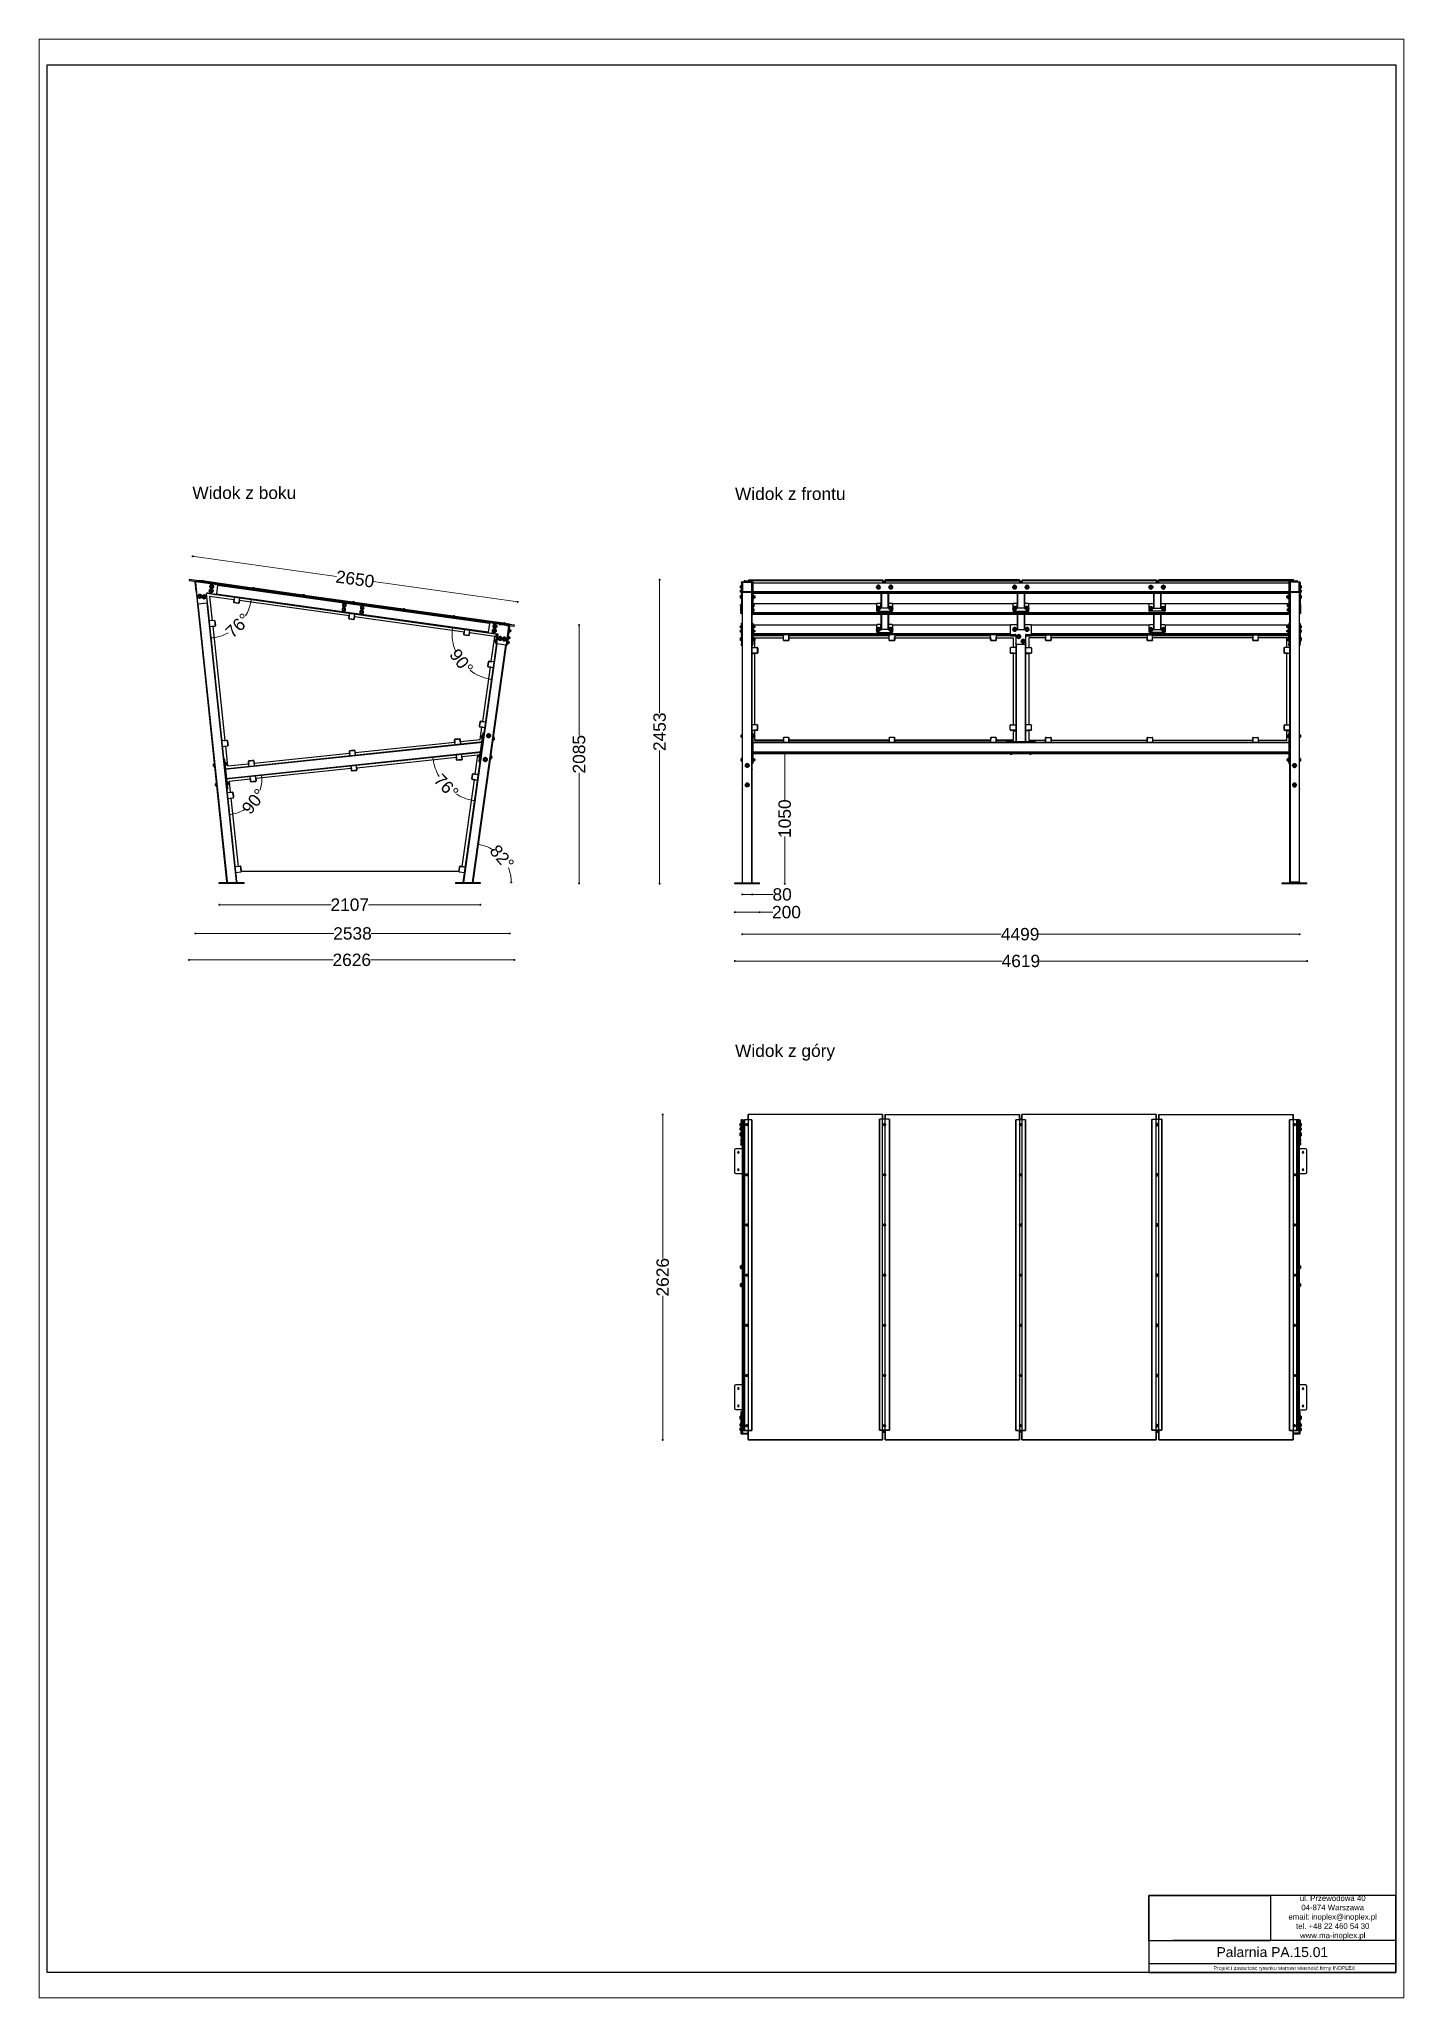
# Paper-space layout 'Układ1' of a CAD drawing. Header units: millimetres. Extents: x 1 to 201, y 2 to 289.
# The model-space entities are those that its viewports show. They can reach past a viewport. Long polylines and large blocks are cut down to what shows.
import ezdxf

# ---------------------------------------------------------------- set-up
doc = ezdxf.new("R2010")
doc.units = ezdxf.units.MM
doc.header["$LTSCALE"] = 3
doc.layers.add('DomyÅ›lny', color=7, linetype='Continuous')
doc.styles.get("Standard").update_dxf_attribs({"font": 'arial.ttf'})
doc.dimstyles.new('MATEUSZ', dxfattribs={"dimtxt": 35, "dimasz": 16, "dimexe": 0.18, "dimexo": 0.0625, "dimgap": 0.09, "dimtad": 0, "dimdec": 0, "dimdsep": 46, "dimtxsty": 'Standard', "dimblk": 'DOT', "dimcen": 0.09, "dimse1": 1, "dimse2": 1, "dimadec": 0, "dimazin": 0, "dimtfac": 1, "dimtdec": 0, "dimtofl": 0, "dimtmove": 0, "dimatfit": 3, "dimfxl": 1, "dimtolj": 1, "dimtzin": 0, "dimlwd": 9, "dimlwe": 9, "dimarcsym": 0})
picture_1 = doc.add_image_def('image1.jpg', size_in_pixel=(1896, 709))

psp = doc.layouts.new('Układ1')

msp = doc.modelspace()

# ---------------------------------------------------------------- texts
for s, p in [('Widok z boku', (4280.3, 36444)), ('Widok z frontu', (8660.2, 36435.8)), ('Widok z góry', (8661.1, 31941.2))]:
    msp.add_text(s, height=100).set_placement(p)
at = {"attachment_point": 5}
for s, width, gutter_width, heights, insert, char_height in [('ul. Przewodowa 40\\P04-874 Warszawa\\Pemail: inoplex@inoplex.pl\\Ptel. +48 22 460 54 30\\Pwww.ma-inoplex.pl', 1019.877, 1, [432.7], (13485.1, 24994.8), 45), ('Palarnia PA.15.01', 1993.625, 1, [0], (12997.9, 24715.8), 80), ('Projekt i zawartość rysunku stanowi własność firmy INOPLEX ', 1800.088, 12.5, [70.5], (13095, 24583.6), 30)]:
    msp.add_mtext_dynamic_manual_height_columns(s, width=width, gutter_width=gutter_width, heights=heights, dxfattribs=dict(at, insert=insert, char_height=char_height))

# ---------------------------------------------------------------- blocks, each defined once
blk = doc.blocks.new('_Dot')
at = {"color": 0, "linetype": 'ByBlock', "lineweight": -2}
blk.add_line((-0.5, 0), (-1, 0), dxfattribs=at)
at = {"color": 0, "linetype": 'ByBlock', "const_width": 0.5}
blk.add_lwpolyline([(-0.25, 0, 1), (0.25, 0, 1)], format="xyb", close=True, dxfattribs=at)
blk = doc.blocks.new('*D22')
at = {"color": 0, "lineweight": 9, "transparency": 16777216}
for p, q in [((8735, 32931), (10810, 32931)), ((13202, 32931), (11113, 32931))]:
    blk.add_line(p, q, dxfattribs=at)
at = {"layer": 'Defpoints', "color": 0, "transparency": 16777216}
for p in [(8719, 33347), (13218, 33347), (13218, 32931)]:
    blk.add_point(p, dxfattribs=at)
at = {"color": 0, "lineweight": 9, "transparency": 16777216, "xscale": 16, "yscale": 16, "zscale": 16, "rotation": 180}
blk.add_blockref('_Dot', (8719, 32931), dxfattribs=at)
at = {"color": 0, "lineweight": 9, "transparency": 16777216, "xscale": 16, "yscale": 16, "zscale": 16}
blk.add_blockref('_Dot', (13218, 32931), dxfattribs=at)
at = {"color": 0, "transparency": 16777216, "insert": (10962, 32931), "char_height": 100, "attachment_point": 5}
blk.add_mtext('\\A1;4499', dxfattribs=at)
blk = doc.blocks.new('*D23')
at = {"color": 0, "lineweight": 9, "transparency": 16777216}
for p, q in [((8675, 33109), (8843, 33109)), ((8859, 33109), (8965, 33109))]:
    blk.add_line(p, q, dxfattribs=at)
at = {"layer": 'Defpoints', "color": 0, "transparency": 16777216}
for p in [(8659, 33339), (8859, 33339), (8859, 33109)]:
    blk.add_point(p, dxfattribs=at)
at = {"color": 0, "lineweight": 9, "transparency": 16777216, "xscale": 16, "yscale": 16, "zscale": 16, "rotation": 180}
blk.add_blockref('_Dot', (8659, 33109), dxfattribs=at)
at = {"color": 0, "lineweight": 9, "transparency": 16777216, "xscale": 16, "yscale": 16, "zscale": 16}
blk.add_blockref('_Dot', (8859, 33109), dxfattribs=at)
at = {"color": 0, "transparency": 16777216, "insert": (9076, 33109), "char_height": 100, "attachment_point": 5}
blk.add_mtext('\\A1;200', dxfattribs=at)
blk = doc.blocks.new('*D24')
at = {"color": 0, "lineweight": 9, "transparency": 16777216}
for p, q in [((8675, 32715), (10817, 32715)), ((13262, 32715), (11120, 32715))]:
    blk.add_line(p, q, dxfattribs=at)
at = {"layer": 'Defpoints', "color": 0, "transparency": 16777216}
for p in [(8659, 33339), (13278, 33339), (13278, 32715)]:
    blk.add_point(p, dxfattribs=at)
at = {"color": 0, "lineweight": 9, "transparency": 16777216, "xscale": 16, "yscale": 16, "zscale": 16, "rotation": 180}
blk.add_blockref('_Dot', (8659, 32715), dxfattribs=at)
at = {"color": 0, "lineweight": 9, "transparency": 16777216, "xscale": 16, "yscale": 16, "zscale": 16}
blk.add_blockref('_Dot', (13278, 32715), dxfattribs=at)
at = {"color": 0, "transparency": 16777216, "insert": (10968, 32715), "char_height": 100, "attachment_point": 5}
blk.add_mtext('\\A1;4619', dxfattribs=at)
blk = doc.blocks.new('*D25')
at = {"color": 0, "lineweight": 9, "transparency": 16777216}
for p, q in [((9062, 34373), (9062, 34008)), ((9062, 33355), (9062, 33719))]:
    blk.add_line(p, q, dxfattribs=at)
at = {"layer": 'Defpoints', "color": 0, "transparency": 16777216}
for p in [(8805, 34389), (9062, 34389), (8859, 33339)]:
    blk.add_point(p, dxfattribs=at)
at = {"color": 0, "lineweight": 9, "transparency": 16777216, "xscale": 16, "yscale": 16, "zscale": 16}
for p, rotation in [((9062, 34389), 90), ((9062, 33339), 270)]:
    blk.add_blockref('_Dot', p, dxfattribs=dict(at, rotation=rotation))
at = {"color": 0, "transparency": 16777216, "insert": (9062, 33864), "char_height": 100, "attachment_point": 5, "rotation": 90}
blk.add_mtext('\\A1;1050', dxfattribs=at)
blk = doc.blocks.new('*D26')
at = {"color": 0, "lineweight": 9, "transparency": 16777216}
for p, q in [((8052, 35776), (8052, 34716)), ((8052, 33355), (8052, 34415))]:
    blk.add_line(p, q, dxfattribs=at)
at = {"layer": 'Defpoints', "color": 0, "transparency": 16777216}
for p in [(8769, 35792), (8052, 33339), (8659, 33339)]:
    blk.add_point(p, dxfattribs=at)
at = {"color": 0, "lineweight": 9, "transparency": 16777216, "xscale": 16, "yscale": 16, "zscale": 16}
for p, rotation in [((8052, 35792), 90), ((8052, 33339), 270)]:
    blk.add_blockref('_Dot', p, dxfattribs=dict(at, rotation=rotation))
at = {"color": 0, "transparency": 16777216, "insert": (8052, 34565), "char_height": 100, "attachment_point": 5, "rotation": 90}
blk.add_mtext('\\A1;2453', dxfattribs=at)
blk = doc.blocks.new('*D27')
at = {"color": 0, "lineweight": 9, "transparency": 16777216}
for start, end in [(59.5164, 79.0364), (2.9636, 22.4836)]:
    blk.add_arc((6546, 33349), 309, start, end, dxfattribs=at)
at = {"layer": 'Defpoints', "color": 0, "transparency": 16777216}
for p in [(6826, 35343), (6820, 33491), (6415, 33349), (6546, 33349), (6595, 33349)]:
    blk.add_point(p, dxfattribs=at)
at = {"color": 0, "lineweight": 9, "transparency": 16777216, "xscale": 16, "yscale": 16, "zscale": 16}
for p, rotation in [((6589, 33656), 170.518219425483), ((6855, 33349), 271.4817805745178)]:
    blk.add_blockref('_Dot', p, dxfattribs=dict(at, rotation=rotation))
at = {"color": 0, "transparency": 16777216, "insert": (6779, 33552), "char_height": 100, "attachment_point": 5, "rotation": 311}
blk.add_mtext('\\A1;82°', dxfattribs=at)
blk = doc.blocks.new('*D28')
at = {"color": 0, "lineweight": 9, "transparency": 16777216}
for start, end in [(188.3113, 209.7304), (238.2696, 259.6887)]:
    blk.add_arc((6616, 34402), 397, start, end, dxfattribs=at)
at = {"layer": 'Defpoints', "color": 0, "transparency": 16777216}
for p in [(6738, 35275), (6613, 34401), (4552, 34185), (6277, 34195), (6468, 33349)]:
    blk.add_point(p, dxfattribs=at)
at = {"color": 0, "lineweight": 9, "transparency": 16777216, "xscale": 16, "yscale": 16, "zscale": 16}
for p, rotation in [((6221, 34360), 97.15563856090387), ((6561, 34009), 350.8443614390964)]:
    blk.add_blockref('_Dot', p, dxfattribs=dict(at, rotation=rotation))
at = {"color": 0, "transparency": 16777216, "insert": (6330, 34126), "char_height": 100, "attachment_point": 5, "rotation": 314}
blk.add_mtext('\\A1;76°', dxfattribs=at)
blk = doc.blocks.new('*D29')
at = {"color": 0, "lineweight": 9, "transparency": 16777216}
for start, end in [(340.8702, 2.8259), (279.1741, 301.1298)]:
    blk.add_arc((4552, 34185), 289, start, end, dxfattribs=at)
at = {"layer": 'Defpoints', "color": 0, "transparency": 16777216}
for p in [(4394, 35681), (6613, 34401), (4552, 34185), (4721, 33951), (4639, 33356)]:
    blk.add_point(p, dxfattribs=at)
at = {"color": 0, "lineweight": 9, "transparency": 16777216, "xscale": 16, "yscale": 16, "zscale": 16}
for p, rotation in [((4839, 34215), 94.41297339771745), ((4582, 33897), 187.5870266022825)]:
    blk.add_blockref('_Dot', p, dxfattribs=dict(at, rotation=rotation))
at = {"color": 0, "transparency": 16777216, "insert": (4776, 34003), "char_height": 100, "attachment_point": 5, "rotation": 51}
blk.add_mtext('\\A1;90°', dxfattribs=at)
blk = doc.blocks.new('*D30')
at = {"color": 0, "lineweight": 9, "transparency": 16777216}
for start, end in [(329.4544, 349.5013), (278.4987, 298.5456)]:
    blk.add_arc((4393, 35686), 367, start, end, dxfattribs=at)
at = {"layer": 'Defpoints', "color": 0, "transparency": 16777216}
for p in [(4401, 35607), (4469, 35675), (4584, 35372), (6672, 35365), (4638, 33356)]:
    blk.add_point(p, dxfattribs=at)
at = {"color": 0, "lineweight": 9, "transparency": 16777216, "xscale": 16, "yscale": 16, "zscale": 16}
for p, rotation in [((4756, 35635), 80.75063463596969), ((4431, 35321), 187.2493653640306)]:
    blk.add_blockref('_Dot', p, dxfattribs=dict(at, rotation=rotation))
at = {"color": 0, "transparency": 16777216, "insert": (4648, 35422), "char_height": 100, "attachment_point": 5, "rotation": 44}
blk.add_mtext('\\A1;76°', dxfattribs=at)
blk = doc.blocks.new('*D31')
at = {"color": 0, "lineweight": 9, "transparency": 16777216}
for start, end in [(174.4743, 201.6347), (232.3653, 259.5257)]:
    blk.add_arc((6748, 35355), 371, start, end, dxfattribs=at)
at = {"layer": 'Defpoints', "color": 0, "transparency": 16777216}
for p in [(4469, 35675), (6672, 35365), (6737, 35280), (6404, 35216), (6466, 33349)]:
    blk.add_point(p, dxfattribs=at)
at = {"color": 0, "lineweight": 9, "transparency": 16777216, "xscale": 16, "yscale": 16, "zscale": 16}
for p, rotation in [((6381, 35406), 83.23715371402146), ((6696, 34988), 350.7628462859789)]:
    blk.add_blockref('_Dot', p, dxfattribs=dict(at, rotation=rotation))
at = {"color": 0, "transparency": 16777216, "insert": (6452, 35132), "char_height": 100, "attachment_point": 5, "rotation": 307}
blk.add_mtext('\\A1;90°', dxfattribs=at)
blk = doc.blocks.new('*D32')
at = {"color": 0, "lineweight": 9, "transparency": 16777216}
for p, q in [((7402, 35410), (7402, 34534)), ((7402, 33357), (7402, 34233))]:
    blk.add_line(p, q, dxfattribs=at)
at = {"layer": 'Defpoints', "color": 0, "transparency": 16777216}
for p in [(6880, 35426), (6604, 33341), (7402, 33341)]:
    blk.add_point(p, dxfattribs=at)
at = {"color": 0, "lineweight": 9, "transparency": 16777216, "xscale": 16, "yscale": 16, "zscale": 16}
for p, rotation in [((7402, 35426), 90), ((7402, 33341), 270)]:
    blk.add_blockref('_Dot', p, dxfattribs=dict(at, rotation=rotation))
at = {"color": 0, "transparency": 16777216, "insert": (7402, 34384), "char_height": 100, "attachment_point": 5, "rotation": 90}
blk.add_mtext('\\A1;2085', dxfattribs=at)
blk = doc.blocks.new('*D33')
at = {"color": 0, "lineweight": 9, "transparency": 16777216}
for p, q in [((4298, 35980), (5445, 35819)), ((6890, 35616), (5743, 35777))]:
    blk.add_line(p, q, dxfattribs=at)
at = {"layer": 'Defpoints', "color": 0, "transparency": 16777216}
for p in [(4256, 35795), (6906, 35613), (6880, 35426)]:
    blk.add_point(p, dxfattribs=at)
at = {"color": 0, "lineweight": 9, "transparency": 16777216, "xscale": 16, "yscale": 16, "zscale": 16}
for p, rotation in [((4282, 35982), 172.0000000000003), ((6906, 35613), 352.0000000000002)]:
    blk.add_blockref('_Dot', p, dxfattribs=dict(at, rotation=rotation))
at = {"color": 0, "transparency": 16777216, "insert": (5594, 35798), "char_height": 100, "attachment_point": 5, "rotation": 352}
blk.add_mtext('\\A1;2650', dxfattribs=at)
blk = doc.blocks.new('*D34')
at = {"color": 0, "lineweight": 9, "transparency": 16777216}
for p, q in [((4270, 32724), (5417, 32724)), ((6864, 32724), (5717, 32724))]:
    blk.add_line(p, q, dxfattribs=at)
at = {"layer": 'Defpoints', "color": 0, "transparency": 16777216}
for p in [(4254, 35785), (6880, 35426), (6880, 32724)]:
    blk.add_point(p, dxfattribs=at)
at = {"color": 0, "lineweight": 9, "transparency": 16777216, "xscale": 16, "yscale": 16, "zscale": 16, "rotation": 180}
blk.add_blockref('_Dot', (4254, 32724), dxfattribs=at)
at = {"color": 0, "lineweight": 9, "transparency": 16777216, "xscale": 16, "yscale": 16, "zscale": 16}
blk.add_blockref('_Dot', (6880, 32724), dxfattribs=at)
at = {"color": 0, "transparency": 16777216, "insert": (5567, 32724), "char_height": 100, "attachment_point": 5}
blk.add_mtext('\\A1;2626', dxfattribs=at)
blk = doc.blocks.new('*D35')
at = {"color": 0, "lineweight": 9, "transparency": 16777216}
for p, q in [((4514, 33169), (5401, 33169)), ((6589, 33169), (5701, 33169))]:
    blk.add_line(p, q, dxfattribs=at)
at = {"layer": 'Defpoints', "color": 0, "transparency": 16777216}
for p in [(4498, 33341), (6605, 33341), (6605, 33169)]:
    blk.add_point(p, dxfattribs=at)
at = {"color": 0, "lineweight": 9, "transparency": 16777216, "xscale": 16, "yscale": 16, "zscale": 16, "rotation": 180}
blk.add_blockref('_Dot', (4498, 33169), dxfattribs=at)
at = {"color": 0, "lineweight": 9, "transparency": 16777216, "xscale": 16, "yscale": 16, "zscale": 16}
blk.add_blockref('_Dot', (6605, 33169), dxfattribs=at)
at = {"color": 0, "transparency": 16777216, "insert": (5551, 33169), "char_height": 100, "attachment_point": 5}
blk.add_mtext('\\A1;2107', dxfattribs=at)
blk = doc.blocks.new('*D36')
at = {"color": 0, "lineweight": 9, "transparency": 16777216}
for p, q in [((4320, 32937), (5422, 32937)), ((6826, 32937), (5723, 32937))]:
    blk.add_line(p, q, dxfattribs=at)
at = {"layer": 'Defpoints', "color": 0, "transparency": 16777216}
for p in [(4304, 35778), (6842, 35421), (6842, 32937)]:
    blk.add_point(p, dxfattribs=at)
at = {"color": 0, "lineweight": 9, "transparency": 16777216, "xscale": 16, "yscale": 16, "zscale": 16, "rotation": 180}
blk.add_blockref('_Dot', (4304, 32937), dxfattribs=at)
at = {"color": 0, "lineweight": 9, "transparency": 16777216, "xscale": 16, "yscale": 16, "zscale": 16}
blk.add_blockref('_Dot', (6842, 32937), dxfattribs=at)
at = {"color": 0, "transparency": 16777216, "insert": (5573, 32937), "char_height": 100, "attachment_point": 5}
blk.add_mtext('\\A1;2538', dxfattribs=at)
blk = doc.blocks.new('*D37')
at = {"color": 0, "lineweight": 9, "transparency": 16777216}
for p, q in [((8735, 33252), (8783, 33252)), ((8799, 33252), (8969, 33252))]:
    blk.add_line(p, q, dxfattribs=at)
at = {"layer": 'Defpoints', "color": 0, "transparency": 16777216}
for p in [(8719, 33347), (8799, 33347), (8799, 33252)]:
    blk.add_point(p, dxfattribs=at)
at = {"color": 0, "lineweight": 9, "transparency": 16777216, "xscale": 16, "yscale": 16, "zscale": 16, "rotation": 180}
blk.add_blockref('_Dot', (8719, 33252), dxfattribs=at)
at = {"color": 0, "lineweight": 9, "transparency": 16777216, "xscale": 16, "yscale": 16, "zscale": 16}
blk.add_blockref('_Dot', (8799, 33252), dxfattribs=at)
at = {"color": 0, "transparency": 16777216, "insert": (9041, 33252), "char_height": 100, "attachment_point": 5}
blk.add_mtext('\\A1;80', dxfattribs=at)
blk = doc.blocks.new('*D38')
at = {"color": 0, "lineweight": 9, "transparency": 16777216}
for p, q in [((8077, 31460), (8077, 30313)), ((8077, 28866), (8077, 30013))]:
    blk.add_line(p, q, dxfattribs=at)
at = {"layer": 'Defpoints', "color": 0, "transparency": 16777216}
for p in [(8767, 31476), (8077, 28850), (8767, 28850)]:
    blk.add_point(p, dxfattribs=at)
at = {"color": 0, "lineweight": 9, "transparency": 16777216, "xscale": 16, "yscale": 16, "zscale": 16}
for p, rotation in [((8077, 31476), 90), ((8077, 28850), 270)]:
    blk.add_blockref('_Dot', p, dxfattribs=dict(at, rotation=rotation))
at = {"color": 0, "transparency": 16777216, "insert": (8077, 30163), "char_height": 100, "attachment_point": 5, "rotation": 90}
blk.add_mtext('\\A1;2626', dxfattribs=at)

# ---------------------------------------------------------------- dimensions: what is measured, and where the dimension line sits
dim = msp.add_aligned_dim(p1=(4255.6, 35794.8), p2=(6879.8, 35426), distance=189.3, dimstyle='MATEUSZ', override={"dimtxt": 100})
dim.commit()
dim.dimension.update_dxf_attribs({"geometry": '*D33', "text_midpoint": (5594, 35797.8)})
for base, p1, p2, picture, middle in [((6879.8, 32724.1), (4254.2, 35784.9), (6879.8, 35426), '*D34', (5567, 32724.1)), ((6841.9, 32936.7), (4303.7, 35777.8), (6841.9, 35421.2), '*D36', (5572.8, 32936.7)), ((6604.7, 33169.4), (4497.6, 33341.3), (6604.7, 33341.3), '*D35', (5551.2, 33169.4)), ((13277.6, 32714.8), (8658.6, 33338.5), (13277.6, 33338.5), '*D24', (10968.1, 32714.8))]:
    dim = msp.add_linear_dim(base=base, p1=p1, p2=p2, dimstyle='MATEUSZ', override={"dimtxt": 100})
    dim.commit()
    dim.dimension.update_dxf_attribs({"geometry": picture, "text_midpoint": middle})
for base, p1, p2, picture, middle in [((8052.3253, 33338.5344), (8768.5657, 35791.9744), (8658.5657, 33338.5344), '*D26', (8052.3253, 34565.2544)), ((7401.6, 33341.3), (6879.8, 35426), (6604.5, 33341.3), '*D32', (7401.6, 34383.7)), ((9061.7, 34388.7), (8858.6, 33338.5), (8804.6, 34388.7), '*D25', (9061.7, 33863.6)), ((8077.3, 28849.9), (8767.1, 31475.5), (8767.1, 28849.9), '*D38', (8077.3, 30162.7))]:
    dim = msp.add_linear_dim(base=base, p1=p1, p2=p2, angle=90, dimstyle='MATEUSZ', override={"dimtxt": 100})
    dim.commit()
    dim.dimension.update_dxf_attribs({"geometry": picture, "text_midpoint": middle})
for base, line1, line2, picture, middle in [((4721.4, 33951), ((4638.6, 33356.3), (4394.3, 35681.4)), ((4551.6, 34184.7), (6612.7, 34401.3)), '*D29', (4776.1, 34002.9)), ((4583.6, 35372.2), ((6672.2, 35365.3), (4469, 35674.9)), ((4401.1, 35606.7), (4637.6, 33356.3)), '*D30', (4647.7, 35421.7)), ((6404.2, 35215.9), ((6465.9, 33349.3), (6737.2, 35279.8)), ((6672.2, 35365.3), (4469, 35674.9)), '*D31', (6451.8, 35131.7)), ((6277, 34195.4), ((6738.5, 35274.6), (6467.9, 33349.3)), ((4551.6, 34184.7), (6612.7, 34401.3)), '*D28', (6330.5, 34126.1)), ((6820.5, 33491.4), ((6545.7, 33349.3), (6825.8, 35342.7)), ((6414.7, 33349.3), (6594.7, 33349.3)), '*D27', (6779.1, 33552.3))]:
    dim = msp.add_angular_dim_2l(base=base, line1=line1, line2=line2, dimstyle='MATEUSZ', override={"dimtxt": 100})
    dim.commit()
    dim.dimension.update_dxf_attribs({"geometry": picture, "text_midpoint": middle})
for base, p1, p2, picture, middle in [((8858.6, 33109.2), (8658.6, 33338.5), (8858.6, 33338.5), '*D23', (9076.3, 33109.2)), ((13217.6, 32931.4), (8718.6, 33346.5), (13217.6, 33346.5), '*D22', (10961.8, 32931.4)), ((8798.6, 33252.1), (8718.6, 33346.5), (8798.6, 33346.5), '*D37', (9040.5, 33252.1))]:
    dim = msp.add_linear_dim(base=base, p1=p1, p2=p2, dimstyle='MATEUSZ', override={"dimtxt": 100})
    dim.commit()
    dim.dimension.update_dxf_attribs({"geometry": picture, "text_midpoint": middle, "dimtype": 160})

# ---------------------------------------------------------------- linework, layer by layer
for p, q in [((13995, 24809.6), (12194.9, 24809.6)), ((13994.7, 24623), (12001.1, 24623))]:
    msp.add_line(p, q)
for points in [[(3108.6, 24552.5), (3108.6, 39949), (13995, 39949), (13995, 24552.5)], [(12001.1, 24552.5), (13995, 24552.5), (13995, 25174.2), (12001.1, 25174.2)]]:
    msp.add_lwpolyline(points, close=True)
at = {"layer": 'DomyÅ›lny'}
for p, q in [((4255.6, 35794.8), (4254.2, 35784.9)), ((4254.2, 35784.9), (4329.5, 35774.3)), ((4329, 35784.5), (4255.6, 35794.8)), ((4405.1, 35763.7), (4303.7, 35777.9)), ((4306.9, 35776.4), (4303.8, 35776.9)), ((4304.1, 35774.3), (4311.9, 35699.5)), ((4311.9, 35699.5), (4304.1, 35774.3)), ((4304.3, 35771.6), (4322.2, 35601.5)), ((4310, 35777), (4479.3, 35753.2)), ((4327.9, 35776.5), (4328.4, 35780.6)), ((4327.9, 35776.5), (4328.4, 35780.6)), ((6837.8, 35427.9), (4328.4, 35780.6)), ((4329, 35784.5), (4329.3, 35786.4)), ((4329.3, 35786.4), (6838.6, 35433.8)), ((4336.7, 35783.4), (4333.5, 35783.8)), ((4334.6, 35785.7), (4334.3, 35783.7)), ((4360.9, 35782), (4334.6, 35785.7)), ((4342.3, 35782.6), (4339.2, 35783)), ((4348, 35781.8), (4344.8, 35782.2)), ((4353.6, 35781), (4350.5, 35781.4)), ((4359.3, 35780.2), (4356.1, 35780.6)), ((4360.2, 35782.1), (4360.4, 35783.3)), ((4366.6, 35782.4), (4366.9, 35784.9)), ((4371.5, 35781.7), (4371.9, 35784.2)), ((4765.8, 35725.1), (4376.3, 35779.8)), ((4377.1, 35779.7), (4376.9, 35777.7)), ((4377.7, 35780.8), (4377.5, 35779.7)), ((4382.7, 35776.9), (4379.5, 35777.4)), ((4388.3, 35776.1), (4385.1, 35776.6)), ((4394, 35775.3), (4390.8, 35775.8)), ((4399.6, 35774.5), (4396.4, 35775)), ((4405.2, 35773.7), (4402.1, 35774.2)), ((6757.7, 35433), (4405.1, 35763.7)), ((4410.9, 35772.9), (4407.7, 35773.4)), ((4422.2, 35760.2), (4424.7, 35759.9)), ((4432.4, 35744.7), (4427.8, 35736.7)), ((4427.8, 35736.7), (4432.3, 35728.7)), ((4427.9, 35759.4), (4430.3, 35759.1)), ((4434.3, 35769.7), (4431.1, 35770.1)), ((4433.5, 35758.6), (4436, 35758.3)), ((4439.9, 35768.9), (4436.8, 35769.3)), ((4439.1, 35757.8), (4441.6, 35757.5)), ((4445.6, 35768.1), (4442.4, 35768.5)), ((4446.3, 35736.6), (4445, 35736.6)), ((4451.2, 35767.3), (4448, 35767.7)), ((4456.9, 35766.5), (4453.7, 35766.9)), ((4468.2, 35753.8), (4470.7, 35753.4)), ((4473.8, 35753), (4476.3, 35752.6)), ((4483.6, 35747.6), (4473.9, 35678.3)), ((4480.2, 35763.2), (4477.1, 35763.6)), ((4479.5, 35752.2), (6685.1, 35442.2)), ((4485.9, 35762.4), (4482.7, 35762.9)), ((4482.7, 35749.2), (6679.5, 35440.5)), ((6678.5, 35441.1), (4483.5, 35749.6)), ((4491.5, 35761.6), (4488.4, 35762.1)), ((4497.2, 35760.8), (4494, 35761.3)), ((4502.8, 35760), (4499.7, 35760.5)), ((4508.5, 35759.2), (4505.3, 35759.7)), ((4531.8, 35755.9), (4528.7, 35756.4)), ((4537.5, 35755.2), (4534.3, 35755.6)), ((4543.1, 35754.4), (4540, 35754.8)), ((4548.8, 35753.6), (4545.6, 35754)), ((4554.4, 35752.8), (4551.3, 35753.2)), ((4560.1, 35752), (4556.9, 35752.4)), ((4583.5, 35748.7), (4580.3, 35749.1)), ((4589.1, 35747.9), (4585.9, 35748.3)), ((4594.8, 35747.1), (4591.6, 35747.6)), ((4600.4, 35746.3), (4597.2, 35746.8)), ((4606, 35745.5), (4602.9, 35746)), ((4629.4, 35742.2), (4626.3, 35742.7)), ((4635.1, 35741.4), (4631.9, 35741.9)), ((4640.7, 35740.6), (4637.6, 35741.1)), ((4646.4, 35739.9), (4643.2, 35740.3)), ((4652, 35739.1), (4648.9, 35739.5)), ((4657.7, 35738.3), (4654.5, 35738.7)), ((4681, 35735), (4677.9, 35735.4)), ((4686.7, 35734.2), (4683.5, 35734.6)), ((4692.3, 35733.4), (4689.2, 35733.8)), ((4698, 35732.6), (4694.8, 35733)), ((4703.6, 35731.8), (4700.5, 35732.3)), ((4709.3, 35731), (4706.1, 35731.5)), ((4732.7, 35727.7), (4729.5, 35728.2)), ((4738.3, 35726.9), (4735.1, 35727.4)), ((4743.9, 35726.1), (4740.8, 35726.6)), ((4749.6, 35725.3), (4746.4, 35725.8)), ((4755.2, 35724.6), (4752.1, 35725)), ((4765.2, 35725.2), (4765.4, 35726.4)), ((4771.6, 35725.5), (4771.9, 35728)), ((4776.5, 35724.8), (4776.9, 35727.3)), ((8710.7, 35733.9), (8705, 35733.9)), ((8710.7, 35725.9), (8705, 35725.9)), ((8710.7, 35741.9), (8705.1, 35741.9)), ((8710.8, 35748.9), (8712.8, 35748.9)), ((8712.6, 35774.3), (8718.6, 35774.3)), ((8712.6, 35768.7), (8712.6, 35598.7)), ((8712.6, 35768.7), (8718.6, 35768.7)), ((8718.6, 35696.7), (8718.6, 35771.5)), ((8718.6, 35768.7), (8718.6, 35598.7)), ((8718.6, 35698.8), (8718.6, 35768.4)), ((8721.6, 35771.5), (8721.6, 35696.7)), ((8722.1, 35775.1), (8795.1, 35775.1)), ((8795.1, 35772), (8722.1, 35772)), ((8723.6, 35773.4), (8793.6, 35773.4)), ((8733.6, 35777.8), (8733.6, 35773.7)), ((8735.6, 35777.8), (8733.6, 35777.8)), ((8735.6, 35773.7), (8735.6, 35777.8)), ((8739.5, 35783.6), (8739.5, 35781.7)), ((8739.5, 35783.6), (8770.2, 35783.6)), ((8769.1, 35781.7), (8739.5, 35781.7)), ((8739.5, 35781.7), (8739.5, 35775.1)), ((8753.6, 35776.1), (8753.6, 35778.1)), ((8763.6, 35778.1), (8763.6, 35776.1)), ((8768.6, 35792), (8768.6, 35782.1)), ((8768.6, 35792), (9853.3, 35792)), ((8768.6, 35782.1), (8768.6, 35775.1)), ((9853.3, 35782.1), (8768.6, 35782.1)), ((8795.6, 35696.7), (8795.6, 35771.5)), ((8798.6, 35774.3), (8804.6, 35774.3)), ((8798.6, 35771.5), (8798.6, 35696.7)), ((8798.6, 35768.7), (8798.6, 35598.7)), ((8798.6, 35768.7), (8804.6, 35768.7)), ((8798.6, 35768.4), (8798.6, 35698.8)), ((8804, 35767.3), (13133.1, 35767.3)), ((8804.6, 35768.7), (8804.6, 35598.7)), ((9809.8, 35735.8), (9811, 35726.8)), ((9811, 35726.8), (9811, 35727.6)), ((9811, 35726.8), (9819.6, 35723.4)), ((9817, 35742.3), (9817.2, 35741.2)), ((9817, 35741.5), (9817, 35742.3)), ((9819.6, 35723.4), (9826.9, 35729)), ((9873.7, 35781.2), (9852.2, 35781.2)), ((9853.2, 35783.2), (9874.8, 35783.2)), ((9853.3, 35782.1), (9853.3, 35792)), ((9853.3, 35771.1), (9853.3, 35782.1)), ((9863.4, 35775.6), (9863.4, 35777.6)), ((9864.3, 35771.1), (9864.3, 35778.1)), ((9872.3, 35778.1), (9872.3, 35771.1)), ((9873.3, 35782.1), (9873.3, 35792)), ((10958.1, 35792), (9873.3, 35792)), ((9873.3, 35782.1), (10958.1, 35782.1)), ((9873.3, 35771.1), (9873.3, 35782.1)), ((9909.8, 35735.8), (9911, 35726.8)), ((9911, 35726.8), (9911, 35727.6)), ((9911, 35726.8), (9919.6, 35723.4)), ((9917, 35742.3), (9917.2, 35741.2)), ((9917, 35741.5), (9917, 35742.3)), ((9919.6, 35723.4), (9926.9, 35729)), ((10909.5, 35735.8), (10910.8, 35726.8)), ((10910.8, 35726.8), (10910.8, 35727.6)), ((10910.8, 35726.8), (10919.4, 35723.4)), ((10916.8, 35742.3), (10917, 35741.2)), ((10919.4, 35723.4), (10926.6, 35729)), ((10957.8, 35783.6), (10979.4, 35783.6)), ((10958.1, 35792), (10958.1, 35782.1)), ((10958.1, 35782.1), (10958.1, 35771.1)), ((10978.1, 35781.7), (10958.1, 35781.7)), ((10963.1, 35776.1), (10963.1, 35778.1)), ((10964.1, 35771.1), (10964.1, 35778.1)), ((10972.1, 35778.1), (10972.1, 35771.1)), ((10973.1, 35778.1), (10973.1, 35776.1)), ((10978.1, 35792), (10978.1, 35782.1)), ((10978.1, 35792), (12062.8, 35792)), ((10978.1, 35782.1), (10978.1, 35771.1)), ((12062.8, 35782.1), (10978.1, 35782.1)), ((11009.5, 35735.8), (11010.8, 35726.8)), ((11010.8, 35726.8), (11010.8, 35727.6)), ((11010.8, 35726.8), (11019.4, 35723.4)), ((11016.8, 35741.5), (11016.8, 35742.3)), ((11019.4, 35723.4), (11026.6, 35729)), ((12016.5, 35723.4), (12009.3, 35729)), ((12025.1, 35726.8), (12016.5, 35723.4)), ((12019.1, 35742.3), (12018.9, 35741.2)), ((12019.1, 35741.5), (12019.1, 35742.3)), ((12026.4, 35735.8), (12025.1, 35726.8)), ((12025.1, 35726.8), (12025.1, 35727.6)), ((12082.9, 35783.2), (12061.4, 35783.2)), ((12062.4, 35781.2), (12084, 35781.2)), ((12062.8, 35782.1), (12062.8, 35792)), ((12062.8, 35771.1), (12062.8, 35782.1)), ((12063.8, 35771.1), (12063.8, 35778.1)), ((12071.8, 35778.1), (12071.8, 35771.1)), ((12082.8, 35782.1), (12082.8, 35792)), ((13167.6, 35792), (12082.8, 35792)), ((12082.8, 35782.1), (13167.6, 35782.1)), ((12082.8, 35771.1), (12082.8, 35782.1)), ((12116.5, 35723.4), (12109.3, 35729)), ((12125.1, 35726.8), (12116.5, 35723.4)), ((12119.1, 35742.3), (12118.9, 35741.2)), ((12119.1, 35741.5), (12119.1, 35742.3)), ((12126.4, 35735.8), (12125.1, 35726.8)), ((12125.1, 35726.8), (12125.1, 35727.6)), ((13131.6, 35774.3), (13137.6, 35774.3)), ((13131.6, 35768.7), (13131.6, 35598.7)), ((13137.6, 35768.7), (13131.6, 35768.7)), ((13137.6, 35696.7), (13137.6, 35771.5)), ((13137.6, 35768.7), (13137.6, 35598.7)), ((13137.6, 35768.4), (13137.6, 35698.8)), ((13140.6, 35771.5), (13140.6, 35696.7)), ((13141.1, 35775.1), (13214.1, 35775.1)), ((13214.1, 35772), (13141.1, 35772)), ((13212.6, 35773.4), (13142.6, 35773.4)), ((13196.7, 35781.7), (13166, 35781.7)), ((13167, 35783.6), (13196.7, 35783.6)), ((13167.6, 35792), (13167.6, 35782.1)), ((13167.6, 35782.1), (13167.6, 35775.1)), ((13172.6, 35776.1), (13172.6, 35778.1)), ((13182.6, 35778.1), (13182.6, 35776.1)), ((13196.7, 35781.7), (13196.7, 35783.6)), ((13196.7, 35775.1), (13196.7, 35781.7)), ((13200.6, 35773.7), (13200.6, 35777.8)), ((13202.6, 35777.8), (13200.6, 35777.8)), ((13202.6, 35773.7), (13202.6, 35777.8)), ((13214.6, 35696.7), (13214.6, 35771.5)), ((13217.6, 35774.3), (13223.6, 35774.3)), ((13217.6, 35771.5), (13217.6, 35696.7)), ((13217.6, 35768.7), (13217.6, 35598.7)), ((13223.6, 35768.7), (13217.6, 35768.7)), ((13217.6, 35698.8), (13217.6, 35768.4)), ((13223.4, 35748.9), (13225.3, 35748.9)), ((13223.6, 35768.7), (13223.6, 35598.7)), ((13225.4, 35741.9), (13231.1, 35741.9)), ((13225.4, 35733.9), (13231.1, 35733.9)), ((13225.4, 35725.9), (13231.1, 35725.9)), ((4312.3, 35695.9), (4558.2, 33356.3)), ((4313.8, 35691.9), (4313.3, 35695.8)), ((4313.8, 35691.9), (4313.3, 35695.8)), ((4315.4, 35676.6), (4315, 35679.7)), ((4315.4, 35676.6), (4315, 35679.7)), ((4317, 35661.2), (4316.6, 35664.4)), ((4317, 35661.2), (4316.6, 35664.4)), ((4323.6, 35598.6), (4323.2, 35602.3)), ((4559.2, 33356.3), (4323.2, 35602.3)), ((4325.7, 35597.3), (4561.2, 33356.3)), ((4561.7, 33356.3), (4326.2, 35597.1)), ((4327.7, 35597), (4397.3, 35604.4)), ((4330.4, 35659), (4335, 35651)), ((4348.9, 35658.9), (4347.7, 35658.9)), ((4369.8, 35662.1), (4365.1, 35654.2)), ((4383.6, 35654.1), (4382.4, 35654.1)), ((4393.9, 35684.4), (6746.6, 35353.8)), ((4417.7, 35458.8), (4394.3, 35681.4)), ((4638.6, 33356.3), (4394.3, 35681.4)), ((4401.8, 35609.9), (4394.6, 35678.1)), ((4398.8, 35604.7), (4635.1, 33356.3)), ((4635.6, 33356.3), (4399.3, 35605)), ((4400.3, 35683.6), (4468.2, 35674)), ((4401.1, 35606.7), (4637.6, 33356.3)), ((4402.5, 35593.4), (4402.8, 35590.2)), ((4405.3, 35683.9), (4402.8, 35684.2)), ((4404.1, 35578.1), (4404.4, 35574.9)), ((4411, 35683.1), (4408.5, 35683.4)), ((4416.6, 35682.3), (4414.1, 35682.6)), ((4422.3, 35681.5), (4419.8, 35681.9)), ((4419.9, 35657.6), (4440.5, 35461.6)), ((4616, 35630), (4419.9, 35657.6)), ((4427.6, 35710.1), (4422.9, 35702.1)), ((4436.8, 35710), (4436.8, 35710)), ((4441.4, 35702), (4440.2, 35702)), ((4456.9, 35676.6), (4454.4, 35677)), ((4462.6, 35675.8), (4460.1, 35676.2)), ((4468.2, 35675), (4465.7, 35675.4)), ((6672.2, 35365.3), (4469, 35674.9)), ((4473.2, 35676.3), (6668.2, 35367.9)), ((6668.9, 35368.3), (4473.4, 35676.8)), ((4619.2, 35652.8), (4613.5, 35612.2)), ((4617.4, 35636.4), (4614, 35612.1)), ((4614, 35612.1), (4617.4, 35636.4)), ((4616.9, 35607.7), (4653.6, 35602.5)), ((4617, 35608.2), (4653.6, 35603)), ((4653.6, 35603), (4617, 35608.2)), ((4657.6, 35606), (4661, 35630.3)), ((4661, 35630.3), (4657.6, 35606)), ((4658.1, 35605.9), (4663.8, 35646.5)), ((5544.8, 35499.5), (4660.6, 35623.7)), ((4778.6, 35721.3), (4775.5, 35721.7)), ((5171.4, 35668.1), (4780.3, 35723.1)), ((4784.3, 35720.5), (4781.1, 35720.9)), ((4782.2, 35722.8), (4781.9, 35720.8)), ((4782.7, 35723.9), (4782.6, 35722.7)), ((4789.9, 35719.7), (4786.7, 35720.1)), ((4795.6, 35718.9), (4792.4, 35719.3)), ((4801.2, 35718.1), (4798, 35718.5)), ((4806.9, 35717.3), (4803.7, 35717.7)), ((4830.2, 35714), (4827.1, 35714.5)), ((4835.9, 35713.2), (4832.7, 35713.7)), ((4841.5, 35712.4), (4838.4, 35712.9)), ((4847.2, 35711.6), (4844, 35712.1)), ((4852.8, 35710.8), (4849.7, 35711.3)), ((4858.5, 35710), (4855.3, 35710.5)), ((4881.8, 35706.8), (4878.7, 35707.2)), ((4887.5, 35706), (4884.3, 35706.4)), ((4893.1, 35705.2), (4890, 35705.6)), ((4898.8, 35704.4), (4895.6, 35704.8)), ((4904.4, 35703.6), (4901.3, 35704)), ((4927.8, 35700.3), (4924.6, 35700.7)), ((4933.5, 35699.5), (4930.3, 35700)), ((4939.1, 35698.7), (4935.9, 35699.2)), ((4944.7, 35697.9), (4941.6, 35698.4)), ((4950.4, 35697.1), (4947.2, 35697.6)), ((4956, 35696.3), (4952.9, 35696.8)), ((4979.4, 35693), (4976.3, 35693.5)), ((4985.1, 35692.3), (4981.9, 35692.7)), ((4990.7, 35691.5), (4987.6, 35691.9)), ((4996.4, 35690.7), (4993.2, 35691.1)), ((5002, 35689.9), (4998.8, 35690.3)), ((5007.7, 35689.1), (5004.5, 35689.5)), ((5031, 35685.8), (5027.9, 35686.2)), ((5036.7, 35685), (5033.5, 35685.4)), ((5042.3, 35684.2), (5039.2, 35684.7)), ((5048, 35683.4), (5044.8, 35683.9)), ((5053.6, 35682.6), (5050.5, 35683.1)), ((5077, 35679.3), (5073.8, 35679.8)), ((5082.6, 35678.5), (5079.5, 35679)), ((5088.3, 35677.7), (5085.1, 35678.2)), ((5093.9, 35677), (5090.8, 35677.4)), ((5099.6, 35676.2), (5096.4, 35676.6)), ((5105.2, 35675.4), (5102.1, 35675.8)), ((5128.6, 35672.1), (5125.4, 35672.5)), ((5134.3, 35671.3), (5131.1, 35671.7)), ((5139.9, 35670.5), (5136.7, 35670.9)), ((5145.6, 35669.7), (5142.4, 35670.1)), ((5151.2, 35668.9), (5148, 35669.4)), ((5156.8, 35668.1), (5153.7, 35668.6)), ((5170.2, 35668.2), (5170.4, 35669.4)), ((5176.6, 35668.6), (5177, 35671.1)), ((5180.2, 35664.8), (5177.1, 35665.3)), ((5181.6, 35667.9), (5181.9, 35670.4)), ((5185.9, 35664), (5182.7, 35664.5)), ((5575.5, 35611.3), (5186.7, 35665.9)), ((5187.7, 35667), (5187.6, 35665.8)), ((5191.5, 35663.2), (5188.4, 35663.7)), ((5197.2, 35662.4), (5194, 35662.9)), ((5202.8, 35661.7), (5199.7, 35662.1)), ((5226.2, 35658.4), (5223, 35658.8)), ((5231.8, 35657.6), (5228.7, 35658)), ((5237.5, 35656.8), (5234.3, 35657.2)), ((5243.1, 35656), (5240, 35656.4)), ((5248.8, 35655.2), (5245.6, 35655.6)), ((5254.4, 35654.4), (5251.3, 35654.8)), ((5277.8, 35651.1), (5274.6, 35651.6)), ((5283.5, 35650.3), (5280.3, 35650.8)), ((5289.1, 35649.5), (5285.9, 35650)), ((5294.7, 35648.7), (5291.6, 35649.2)), ((5300.4, 35647.9), (5297.2, 35648.4)), ((5306, 35647.1), (5302.9, 35647.6)), ((5329.4, 35643.9), (5326.3, 35644.3)), ((5335.1, 35643.1), (5331.9, 35643.5)), ((5340.7, 35642.3), (5337.5, 35642.7)), ((5346.4, 35641.5), (5343.2, 35641.9)), ((5352, 35640.7), (5348.8, 35641.1)), ((5375.4, 35637.4), (5372.2, 35637.8)), ((5381, 35636.6), (5377.9, 35637)), ((5386.7, 35635.8), (5383.5, 35636.3)), ((5392.3, 35635), (5389.2, 35635.5)), ((5398, 35634.2), (5394.8, 35634.7)), ((5403.6, 35633.4), (5400.5, 35633.9)), ((5427, 35630.1), (5423.8, 35630.6)), ((5432.6, 35629.4), (5429.5, 35629.8)), ((5438.3, 35628.6), (5435.1, 35629)), ((5443.9, 35627.8), (5440.8, 35628.2)), ((5449.6, 35627), (5446.4, 35627.4)), ((5455.2, 35626.2), (5452.1, 35626.6)), ((5478.6, 35622.9), (5475.4, 35623.3)), ((5484.3, 35622.1), (5481.1, 35622.5)), ((5489.9, 35621.3), (5486.7, 35621.7)), ((5495.5, 35620.5), (5492.4, 35621)), ((5501.2, 35619.7), (5498, 35620.2)), ((5506.8, 35595.3), (5506.8, 35594.1)), ((5524.6, 35616.4), (5521.4, 35616.9)), ((5530.2, 35615.6), (5527.1, 35616.1)), ((5535.9, 35614.8), (5532.7, 35615.3)), ((5541.5, 35614.1), (5538.4, 35614.5)), ((5547.2, 35613.3), (5544, 35613.7)), ((5552.8, 35612.5), (5549.6, 35612.9)), ((5576.2, 35609.2), (5573, 35609.6)), ((5575.3, 35611.3), (5575.4, 35612.5)), ((5581.8, 35608.4), (5578.7, 35608.8)), ((5581.6, 35611.6), (5582, 35614.2)), ((5587.5, 35607.6), (5584.3, 35608)), ((5586.6, 35610.9), (5586.9, 35613.5)), ((5593.1, 35606.8), (5590, 35607.2)), ((5981.1, 35554.3), (5591.6, 35609)), ((5592.8, 35610.1), (5592.6, 35608.9)), ((5598.8, 35606), (5595.6, 35606.4)), ((5604.4, 35605.2), (5601.3, 35605.7)), ((5627.8, 35601.9), (5624.6, 35602.4)), ((5633.4, 35601.1), (5630.3, 35601.6)), ((5639.1, 35600.3), (5635.9, 35600.8)), ((5644.7, 35599.5), (5641.6, 35600)), ((5650.4, 35598.7), (5647.2, 35599.2)), ((5651.4, 35575), (5651.4, 35573.8)), ((5673.8, 35595.5), (5670.6, 35595.9)), ((5679.4, 35594.7), (5676.2, 35595.1)), ((5685.1, 35593.9), (5681.9, 35594.3)), ((5690.7, 35593.1), (5687.5, 35593.5)), ((5696.4, 35592.3), (5693.2, 35592.7)), ((5702, 35591.5), (5698.8, 35591.9)), ((5725.4, 35588.2), (5722.2, 35588.7)), ((5731, 35587.4), (5727.9, 35587.9)), ((5736.7, 35586.6), (5733.5, 35587.1)), ((5742.3, 35585.8), (5739.2, 35586.3)), ((5748, 35585), (5744.8, 35585.5)), ((5753.6, 35584.2), (5750.4, 35584.7)), ((5777, 35581), (5773.8, 35581.4)), ((5782.6, 35580.2), (5779.5, 35580.6)), ((5788.3, 35579.4), (5785.1, 35579.8)), ((5793.9, 35578.6), (5790.8, 35579)), ((5799.6, 35577.8), (5796.4, 35578.2)), ((5823, 35574.5), (5819.8, 35574.9)), ((5828.6, 35573.7), (5825.4, 35574.1)), ((5834.2, 35572.9), (5831.1, 35573.4)), ((5839.9, 35572.1), (5836.7, 35572.6)), ((5845.5, 35571.3), (5842.4, 35571.8)), ((5851.2, 35570.5), (5848, 35571)), ((5874.6, 35567.2), (5871.4, 35567.7)), ((5880.2, 35566.4), (5877.1, 35566.9)), ((8710.7, 35699.3), (8705, 35699.3)), ((8710.7, 35691.2), (8705, 35691.3)), ((8710.7, 35656.2), (8705, 35656.2)), ((8710.7, 35648.2), (8705, 35648.2)), ((8710.7, 35643.3), (8705, 35643.3)), ((8710.7, 35707.2), (8705.1, 35707.3)), ((8710.7, 35664.2), (8705.1, 35664.2)), ((8705.6, 35567.2), (8706.3, 35568)), ((8709.2, 35591.5), (8708.6, 35591.5)), ((8709.2, 35575), (8708.6, 35575)), ((8709.2, 35571.2), (8708.6, 35571.2)), ((8709.2, 35591.5), (8709.4, 35591.8)), ((8714.6, 35591.8), (8710.6, 35591.8)), ((8714.6, 35583.3), (8710.6, 35583.3)), ((8714.6, 35574.8), (8710.6, 35574.8)), ((8714.6, 35571.5), (8710.6, 35571.5)), ((8712.7, 35718.9), (8710.7, 35718.9)), ((8712.7, 35684.2), (8710.7, 35684.2)), ((8712.7, 35641.1), (8710.7, 35641.1)), ((8712.7, 35636.3), (8710.7, 35636.3)), ((8710.8, 35714.2), (8712.8, 35714.2)), ((8710.8, 35671.1), (8712.8, 35671.1)), ((8710.8, 35666.3), (8712.8, 35666.3)), ((8712.6, 35594.2), (8712.6, 35601.6)), ((8718.6, 35598.7), (8712.6, 35598.7)), ((8718.6, 35594.2), (8712.6, 35594.2)), ((8715.7, 35591.8), (8716.6, 35590.8)), ((8716.6, 35575.8), (8715.7, 35574.8)), ((8715.7, 35571.5), (8716.6, 35570.5)), ((8718.6, 35568.3), (8716.6, 35568.3)), ((8718.6, 35698.8), (8718.6, 35699.3)), ((8718.6, 35692.6), (8718.6, 33346.5)), ((8719.6, 35693), (8719.6, 33346.5)), ((8722.1, 35696.2), (8795.1, 35696.2)), ((8722.1, 33346.5), (8722.1, 35693.1)), ((8722.1, 35693.1), (8795.1, 35693.1)), ((8795.1, 35693.1), (8722.1, 35693.1)), ((8793.6, 35693.8), (8723.6, 35693.8)), ((8795.1, 35693.1), (8795.1, 33346.5)), ((8795.6, 33346.5), (8795.6, 35692.6)), ((8797.5, 33346.5), (8797.5, 35693)), ((8798.6, 35698.8), (8798.6, 35699.3)), ((8798.6, 33346.5), (8798.6, 35692.6)), ((8804.6, 35598.7), (8798.6, 35598.7)), ((8804.6, 35594.2), (8798.6, 35594.2)), ((8803.6, 35594.4), (8803.6, 35542.9)), ((9803.8, 35596.5), (8804, 35596.5)), ((8804.6, 35697), (13131.6, 35697)), ((8804.6, 35691.9), (13131.6, 35691.9)), ((13131.6, 35682), (8804.6, 35682)), ((8804.6, 35594.2), (8804.6, 35601.6)), ((8806.7, 35641), (8804.7, 35641)), ((8806.7, 35636.2), (8804.7, 35636.2)), ((8804.8, 35671), (8806.8, 35671)), ((8805.6, 35592.5), (8811.3, 35592.5)), ((8805.6, 35587.9), (8811.3, 35587.9)), ((8805.6, 35578.7), (8811.3, 35578.7)), ((8805.6, 35574.1), (8811.3, 35574.1)), ((8806.8, 35663.5), (8808.8, 35665.8)), ((8808.7, 35646.3), (8806.8, 35648.5)), ((8808.7, 35641.4), (8806.8, 35643.7)), ((8808.7, 35660.9), (8812.7, 35660.9)), ((8808.7, 35651.1), (8812.7, 35651.1)), ((8808.7, 35646.2), (8812.7, 35646.2)), ((8808.7, 35641.4), (8812.7, 35641.4)), ((8808.8, 35665.8), (8812.8, 35665.8)), ((8811.3, 35592.5), (8812, 35591.3)), ((8812, 35575.3), (8811.3, 35574.1)), ((8820, 35651), (8812.7, 35651)), ((8820, 35646.2), (8812.7, 35646.2)), ((8812.8, 35665.8), (8814.1, 35664.3)), ((8814.1, 35647.8), (8812.8, 35646.2)), ((8814.1, 35642.9), (8812.8, 35641.4)), ((8814.1, 35664.3), (8814.8, 35664.3)), ((8814.7, 35647.8), (8814.1, 35647.8)), ((8814.7, 35642.9), (8814.1, 35642.9)), ((8814.7, 35661), (8820, 35661)), ((8820, 35661), (8820.8, 35660.3)), ((8820.8, 35651.8), (8820, 35651)), ((8820.8, 35646.9), (8820, 35646.2)), ((9803.3, 35593.1), (9803.3, 35593.8)), ((9803.3, 35593.8), (9803.3, 35545.2)), ((9835.7, 35601.7), (9811.3, 35601.7)), ((9817, 35572.2), (9817.2, 35571.1)), ((9819.6, 35723.4), (9819.6, 35724.2)), ((9838.2, 35564.4), (9838.2, 35599.2)), ((9838.3, 35682), (9838.3, 35564.8)), ((9841.8, 35682), (9841.8, 35561.4)), ((9894.8, 35682), (9894.8, 35561.4)), ((9898.3, 35596.5), (9894.8, 35596.5)), ((9898.3, 35682), (9898.3, 35564.8)), ((9898.5, 35599.2), (9898.5, 35564.4)), ((9925.3, 35601.7), (9901, 35601.7)), ((9917, 35572.2), (9917.2, 35571.1)), ((9919.6, 35723.4), (9919.6, 35724.2)), ((9925.6, 35568), (9925.6, 35568.8)), ((10903.6, 35596.5), (9932.8, 35596.5)), ((9933.3, 35545.2), (9933.3, 35593.8)), ((9933.3, 35593.1), (9933.3, 35593.8)), ((10903.1, 35593.8), (10903.1, 35545.2)), ((10903.1, 35593.1), (10903.1, 35593.8)), ((10935.4, 35601.7), (10911.1, 35601.7)), ((10916.8, 35572.2), (10917, 35571.1)), ((10919.4, 35723.4), (10919.4, 35724.2)), ((10937.9, 35564.4), (10937.9, 35599.2)), ((10938.1, 35682), (10938.1, 35564.8)), ((10941.6, 35682), (10941.6, 35561.4)), ((10994.6, 35682), (10994.6, 35561.4)), ((10998.1, 35682), (10998.1, 35564.8)), ((10998.2, 35599.2), (10998.2, 35564.4)), ((11025.1, 35601.7), (11000.7, 35601.7)), ((11016.8, 35572.2), (11017, 35571.1)), ((11019.4, 35723.4), (11019.4, 35724.2)), ((11025.3, 35568), (11025.3, 35568.8)), ((12003.3, 35596.5), (11032.6, 35596.5)), ((11033.1, 35545.2), (11033.1, 35593.8)), ((11033.1, 35593.1), (11033.1, 35593.8)), ((12002.8, 35593.1), (12002.8, 35593.8)), ((12002.8, 35545.2), (12002.8, 35593.8)), ((12010.5, 35568), (12010.5, 35568.8)), ((12010.8, 35601.7), (12035.2, 35601.7)), ((12016.5, 35723.4), (12016.5, 35724.2)), ((12019.1, 35572.2), (12018.9, 35571.1)), ((12037.7, 35599.2), (12037.7, 35564.4)), ((12037.8, 35682), (12037.8, 35564.8)), ((12041.3, 35596.5), (12037.8, 35596.5)), ((12041.3, 35682), (12041.3, 35561.4)), ((12094.3, 35682), (12094.3, 35561.4)), ((12097.8, 35682), (12097.8, 35564.8)), ((12098, 35564.4), (12098, 35599.2)), ((12100.5, 35601.7), (12124.8, 35601.7)), ((12116.5, 35723.4), (12116.5, 35724.2)), ((12119.1, 35572.2), (12118.9, 35571.1)), ((13131.1, 35596.5), (12132.3, 35596.5)), ((12132.8, 35593.1), (12132.8, 35593.8)), ((12132.8, 35593.8), (12132.8, 35545.2)), ((13115.4, 35660.3), (13116.1, 35661)), ((13116.1, 35651), (13115.4, 35651.8)), ((13116.1, 35646.2), (13115.4, 35646.9)), ((13116.1, 35661), (13123.5, 35661)), ((13119.4, 35651), (13116.1, 35651)), ((13119.8, 35646.2), (13116.1, 35646.2)), ((13119.6, 35587.5), (13120.3, 35588.3)), ((13120.3, 35578.3), (13119.6, 35579)), ((13121.4, 35664.3), (13122, 35664.3)), ((13122, 35647.8), (13121.4, 35647.8)), ((13122, 35642.9), (13121.4, 35642.9)), ((13122, 35664.3), (13123.3, 35665.8)), ((13123.4, 35646.2), (13122, 35647.8)), ((13123.4, 35641.4), (13122, 35642.9)), ((13123.2, 35591.5), (13122.6, 35591.5)), ((13123.2, 35575), (13122.6, 35575)), ((13127.4, 35665.8), (13123.4, 35665.8)), ((13127.4, 35660.9), (13123.4, 35660.9)), ((13127.4, 35651.1), (13123.4, 35651.1)), ((13127.4, 35646.2), (13123.4, 35646.2)), ((13127.4, 35641.4), (13123.4, 35641.4)), ((13128.6, 35591.8), (13124.6, 35591.8)), ((13128.6, 35583.3), (13124.6, 35583.3)), ((13128.6, 35574.8), (13124.6, 35574.8)), ((13127.4, 35665.8), (13129.4, 35663.5)), ((13129.4, 35648.5), (13127.4, 35646.3)), ((13129.4, 35643.7), (13127.4, 35641.4)), ((13129.4, 35671), (13131.4, 35671)), ((13129.4, 35666.2), (13131.4, 35666.2)), ((13131.4, 35641), (13129.4, 35641)), ((13131.4, 35636.2), (13129.4, 35636.2)), ((13129.7, 35591.8), (13130.6, 35590.8)), ((13130.6, 35575.8), (13129.7, 35574.8)), ((13131.6, 35594.2), (13131.6, 35601.6)), ((13131.6, 35598.7), (13137.6, 35598.7)), ((13137.6, 35594.2), (13131.6, 35594.2)), ((13132.6, 35542.9), (13132.6, 35594.4)), ((13137.6, 35698.8), (13137.6, 35699.3)), ((13137.6, 35692.6), (13137.6, 33353.5)), ((13138.6, 35693), (13138.6, 33353.5)), ((13140.6, 35692.6), (13140.6, 33353.5)), ((13141.1, 35696.2), (13214.1, 35696.2)), ((13141.1, 33353.5), (13141.1, 35693.1)), ((13141.1, 35693.1), (13214.1, 35693.1)), ((13214.1, 35693.1), (13141.1, 35693.1)), ((13142.6, 35693.8), (13212.6, 35693.8)), ((13214.1, 35693.1), (13214.1, 33353.5)), ((13216.5, 33353.5), (13216.5, 35693)), ((13217.6, 35698.8), (13217.6, 35699.3)), ((13217.6, 33353.5), (13217.6, 35692.6)), ((13217.6, 35598.7), (13223.6, 35598.7)), ((13223.6, 35594.2), (13217.6, 35594.2)), ((13219.6, 35568.3), (13217.6, 35568.3)), ((13219.6, 35592.5), (13225.3, 35592.5)), ((13219.6, 35587.9), (13225.3, 35587.9)), ((13219.6, 35578.7), (13225.3, 35578.7)), ((13219.6, 35574.1), (13225.3, 35574.1)), ((13219.6, 35572.2), (13225.3, 35572.2)), ((13219.6, 35567.6), (13225.3, 35567.6)), ((13225.4, 35718.9), (13223.4, 35718.9)), ((13223.4, 35714.2), (13225.3, 35714.2)), ((13225.4, 35684.2), (13223.4, 35684.2)), ((13223.4, 35671.1), (13225.3, 35671.1)), ((13225.4, 35641.1), (13223.4, 35641.1)), ((13225.4, 35636.3), (13223.4, 35636.3)), ((13223.6, 35594.2), (13223.6, 35601.6)), ((13225.3, 35592.5), (13226, 35591.3)), ((13226, 35575.3), (13225.3, 35574.1)), ((13225.3, 35572.2), (13226, 35571)), ((13225.4, 35707.2), (13231.1, 35707.3)), ((13225.4, 35699.3), (13231.1, 35699.3)), ((13225.4, 35691.2), (13231.1, 35691.3)), ((13225.4, 35664.2), (13231.1, 35664.2)), ((13225.4, 35656.2), (13231.1, 35656.2)), ((13225.4, 35648.2), (13231.1, 35648.2)), ((13225.4, 35643.3), (13231.1, 35643.3)), ((4335.5, 35484.6), (4335.2, 35487.8)), ((4337.1, 35469.3), (4336.8, 35472.5)), ((4338.8, 35454), (4338.4, 35457.2)), ((4340.4, 35438.7), (4340, 35441.8)), ((4342, 35423.3), (4341.6, 35426.5)), ((4343.6, 35408), (4343.3, 35411.2)), ((4405.7, 35562.8), (4406, 35559.6)), ((4407.3, 35547.4), (4407.7, 35544.2)), ((4408.9, 35532.1), (4409.3, 35528.9)), ((4410.5, 35516.8), (4410.9, 35513.6)), ((4412.1, 35501.5), (4412.5, 35498.3)), ((4458.4, 35463.5), (4417.6, 35459.2)), ((4519.4, 34491.1), (4422.2, 35416)), ((4422.3, 35414.4), (4463.1, 35418.7)), ((4458.5, 35463), (4434.1, 35460.4)), ((4458.5, 35463), (4434.1, 35460.4)), ((4438.7, 35416.6), (4452.1, 35418.1)), ((4438.7, 35416.6), (4452.1, 35418.1)), ((4445.2, 35416.8), (4542.2, 34493.6)), ((4452.9, 35418.1), (4463, 35419.2)), ((4452.9, 35418.1), (4463, 35419.2)), ((4463.7, 35446.7), (4462.3, 35459.8)), ((4463.7, 35446.7), (4462.3, 35459.8)), ((4462.8, 35459.9), (4466.7, 35423.1)), ((4465.3, 35431.4), (4463.8, 35445.9)), ((4465.3, 35431.4), (4463.8, 35445.9)), ((4466.2, 35423.1), (4465.4, 35430.6)), ((4466.2, 35423.1), (4465.4, 35430.6)), ((5502, 35560.7), (5502, 35559.4)), ((5548, 35522.3), (5542.3, 35481.7)), ((5546.2, 35505.8), (5542.8, 35481.6)), ((5542.8, 35481.6), (5546.2, 35505.8)), ((5545.7, 35477.6), (5582.4, 35472.5)), ((5582.4, 35472.5), (5545.7, 35477.6)), ((5545.7, 35477.1), (5582.3, 35472)), ((5586.3, 35475.5), (5589.8, 35499.7)), ((5589.8, 35499.7), (5586.3, 35475.5)), ((5586.8, 35475.4), (5592.5, 35516)), ((6473.5, 35369), (5589.3, 35493.2)), ((5646.6, 35540.4), (5646.6, 35539.1)), ((5885.9, 35565.7), (5882.7, 35566.1)), ((5891.5, 35564.9), (5888.3, 35565.3)), ((5897.2, 35564.1), (5894, 35564.5)), ((5902.8, 35563.3), (5899.6, 35563.7)), ((5926.2, 35560), (5923, 35560.4)), ((5931.8, 35559.2), (5928.7, 35559.6)), ((5937.5, 35558.4), (5934.3, 35558.8)), ((5943.1, 35557.6), (5940, 35558.1)), ((5948.8, 35556.8), (5945.6, 35557.3)), ((5972.1, 35553.5), (5969, 35554)), ((5977.8, 35552.7), (5974.6, 35553.2)), ((5980.3, 35554.4), (5980.5, 35555.6)), ((5983.4, 35551.9), (5980.3, 35552.4)), ((5989.1, 35551.1), (5985.9, 35551.6)), ((5986.6, 35554.7), (5987, 35557.3)), ((5991.6, 35554), (5992, 35556.6)), ((5994.7, 35550.4), (5991.6, 35550.8)), ((6385.9, 35497.4), (5996.4, 35552.1)), ((5997.2, 35552), (5996.9, 35550)), ((6000.4, 35549.6), (5997.2, 35550)), ((5997.8, 35553.2), (5997.6, 35552)), ((6023.8, 35546.3), (6020.6, 35546.7)), ((6029.4, 35545.5), (6026.2, 35545.9)), ((6035.1, 35544.7), (6031.9, 35545.1)), ((6040.7, 35543.9), (6037.5, 35544.3)), ((6046.3, 35543.1), (6043.2, 35543.5)), ((6052, 35542.3), (6048.8, 35542.8)), ((6075.4, 35539), (6072.2, 35539.5)), ((6081, 35538.2), (6077.9, 35538.7)), ((6086.7, 35537.4), (6083.5, 35537.9)), ((6092.3, 35536.6), (6089.1, 35537.1)), ((6098, 35535.8), (6094.8, 35536.3)), ((6121.3, 35532.6), (6118.2, 35533)), ((6127, 35531.8), (6123.8, 35532.2)), ((6132.6, 35531), (6129.5, 35531.4)), ((6138.3, 35530.2), (6135.1, 35530.6)), ((6143.9, 35529.4), (6140.8, 35529.8)), ((6149.6, 35528.6), (6146.4, 35529)), ((6173, 35525.3), (6169.8, 35525.8)), ((6178.6, 35524.5), (6175.4, 35525)), ((6184.2, 35523.7), (6181.1, 35524.2)), ((6189.9, 35522.9), (6186.7, 35523.4)), ((6195.5, 35522.1), (6192.4, 35522.6)), ((6201.2, 35521.3), (6198, 35521.8)), ((6224.6, 35518.1), (6221.4, 35518.5)), ((6230.2, 35517.3), (6227, 35517.7)), ((6235.9, 35516.5), (6232.7, 35516.9)), ((6241.5, 35515.7), (6238.3, 35516.1)), ((6247.2, 35514.9), (6244, 35515.3)), ((6270.5, 35511.6), (6267.4, 35512)), ((6276.2, 35510.8), (6273, 35511.2)), ((6281.8, 35510), (6278.7, 35510.5)), ((6287.5, 35509.2), (6284.3, 35509.7)), ((6293.1, 35508.4), (6290, 35508.9)), ((6298.8, 35507.6), (6295.6, 35508.1)), ((6322.1, 35504.3), (6319, 35504.8)), ((6327.8, 35503.5), (6324.6, 35504)), ((6333.4, 35502.8), (6330.3, 35503.2)), ((6339.1, 35502), (6335.9, 35502.4)), ((6344.7, 35501.2), (6341.6, 35501.6)), ((6350.4, 35500.4), (6347.2, 35500.8)), ((6373.8, 35497.1), (6370.6, 35497.5)), ((6379.4, 35496.3), (6376.2, 35496.7)), ((6385, 35495.5), (6381.9, 35495.9)), ((6385.3, 35497.5), (6385.5, 35498.7)), ((6390.7, 35494.7), (6387.5, 35495.2)), ((6391.7, 35497.8), (6392, 35500.3)), ((6396.3, 35493.9), (6393.2, 35494.4)), ((6396.6, 35497.1), (6397, 35499.6)), ((6790.8, 35440.5), (6401.3, 35495.2)), ((6402.2, 35495.1), (6402, 35493.1)), ((6402.8, 35496.2), (6402.6, 35495)), ((6419.7, 35490.6), (6416.6, 35491.1)), ((6425.4, 35489.8), (6422.2, 35490.3)), ((6431, 35489), (6427.9, 35489.5)), ((6436.7, 35488.2), (6433.5, 35488.7)), ((6442.3, 35487.5), (6439.1, 35487.9)), ((6448, 35486.7), (6444.8, 35487.1)), ((6471.3, 35483.4), (6468.2, 35483.8)), ((6477, 35482.6), (6473.8, 35483)), ((6482.6, 35481.8), (6479.5, 35482.2)), ((6488.3, 35481), (6485.1, 35481.4)), ((6493.9, 35480.2), (6490.8, 35480.6)), ((6499.6, 35479.4), (6496.4, 35479.8)), ((6522.9, 35476.1), (6519.8, 35476.6)), ((6528.6, 35475.3), (6525.4, 35475.8)), ((6534.2, 35474.5), (6531.1, 35475)), ((6539.9, 35473.7), (6536.7, 35474.2)), ((6545.5, 35472.9), (6542.4, 35473.4)), ((6568.9, 35469.7), (6565.7, 35470.1)), ((6574.6, 35468.9), (6571.4, 35469.3)), ((6580.2, 35468.1), (6577, 35468.5)), ((6585.9, 35467.3), (6582.7, 35467.7)), ((6591.5, 35466.5), (6588.3, 35466.9)), ((6597.1, 35465.7), (6594, 35466.1)), ((6620.5, 35462.4), (6617.4, 35462.9)), ((6626.2, 35461.6), (6623, 35462.1)), ((6631.8, 35460.8), (6628.7, 35461.3)), ((6637.5, 35460), (6634.3, 35460.5)), ((6643.1, 35459.2), (6639.9, 35459.7)), ((6648.8, 35458.4), (6645.6, 35458.9)), ((6677.8, 35439.2), (6668.1, 35369.9)), ((6672.1, 35455.2), (6669, 35455.6)), ((6677.8, 35454.4), (6674.6, 35454.8)), ((6683.4, 35453.6), (6680.3, 35454)), ((6832, 35422.6), (6683.4, 35443.5)), ((6689.1, 35452.8), (6685.9, 35453.2)), ((6694.7, 35452), (6691.6, 35452.4)), ((6706, 35439.3), (6708.5, 35438.9)), ((6711.7, 35438.5), (6714.2, 35438.1)), ((6718.1, 35448.7), (6714.9, 35449.1)), ((6717.3, 35437.7), (6719.8, 35437.3)), ((6723.7, 35447.9), (6720.6, 35448.3)), ((6723, 35436.9), (6725.5, 35436.5)), ((6729.4, 35447.1), (6726.2, 35447.5)), ((6731.8, 35415.4), (6730.6, 35415.4)), ((6735, 35446.3), (6731.9, 35446.8)), ((6740.7, 35445.5), (6737.5, 35446)), ((6746.3, 35444.7), (6743.2, 35445.2)), ((6757.6, 35432), (6760.1, 35431.7)), ((6757.7, 35433), (6836.9, 35421.9)), ((6763.3, 35431.2), (6765.8, 35430.9)), ((6769.7, 35441.4), (6766.6, 35441.9)), ((6768.9, 35430.4), (6771.4, 35430.1)), ((6775.4, 35440.6), (6772.2, 35441.1)), ((6774.6, 35429.6), (6777.1, 35429.3)), ((6781, 35439.9), (6777.8, 35440.3)), ((6786.7, 35439.1), (6783.5, 35439.5)), ((6792.3, 35438.3), (6789.1, 35438.7)), ((6790.3, 35440.6), (6790.5, 35441.7)), ((6797.9, 35437.5), (6794.8, 35437.9)), ((6796.7, 35440.9), (6797, 35443.4)), ((6801.6, 35440.2), (6802, 35442.7)), ((6839.9, 35433.6), (6806, 35438.4)), ((6807.8, 35439.3), (6807.7, 35438.1)), ((6809.3, 35424.7), (6811.7, 35424.4)), ((6814.9, 35424), (6817.4, 35423.6)), ((6815.4, 35268.4), (6836.2, 35416.9)), ((6821.3, 35434.2), (6818.2, 35434.6)), ((6820.6, 35423.2), (6823, 35422.8)), ((6827, 35433.4), (6823.8, 35433.8)), ((6826.2, 35422.4), (6828.7, 35422)), ((6836.4, 35418.4), (6826.3, 35346.1)), ((6826.3, 35346.1), (6836.4, 35418.4)), ((6832.6, 35432.6), (6829.5, 35433)), ((6831.9, 35421.6), (6836.8, 35420.9)), ((6832, 35422.6), (6836.9, 35421.9)), ((6838.3, 35431.8), (6835.1, 35432.2)), ((6835.9, 35422), (6878.4, 35416.1)), ((6836.2, 35416.9), (6841.2, 35416.2)), ((6837.8, 35427.9), (6837.2, 35423.9)), ((6837.2, 35423.9), (6837.8, 35427.9)), ((6841.2, 35416.2), (6837.4, 35389.4)), ((6838.6, 35433.8), (6838.3, 35431.8)), ((6879.8, 35426), (6838.3, 35431.8)), ((6839.7, 35431.6), (6839.9, 35433.6)), ((6841.1, 35431.4), (6841.3, 35433.4)), ((6841.9, 35433.3), (6841.6, 35431.3)), ((6878.4, 35416.1), (6879.8, 35426)), ((8710.7, 35412.7), (8705, 35412.7)), ((8710.7, 35420.7), (8705.1, 35420.7)), ((8706.3, 35558), (8705.6, 35558.7)), ((8705.6, 35552.9), (8706.3, 35553.6)), ((8706.3, 35543.6), (8705.6, 35544.4)), ((8705.6, 35532.6), (8706.3, 35533.3)), ((8706.3, 35523.3), (8705.6, 35524.1)), ((8709.2, 35556.9), (8708.6, 35556.9)), ((8709.2, 35540.4), (8708.6, 35540.4)), ((8709.2, 35536.6), (8708.6, 35536.6)), ((8709.2, 35520.1), (8708.6, 35520.1)), ((8714.6, 35563), (8710.6, 35563)), ((8714.6, 35557.1), (8710.6, 35557.1)), ((8714.6, 35548.6), (8710.6, 35548.6)), ((8714.6, 35540.1), (8710.6, 35540.1)), ((8714.6, 35536.8), (8710.6, 35536.8)), ((8714.6, 35528.3), (8710.6, 35528.3)), ((8714.6, 35519.8), (8710.6, 35519.8)), ((8710.8, 35427.7), (8712.8, 35427.7)), ((8712.6, 35440.7), (8718.6, 35440.7)), ((8712.6, 35436.4), (8712.6, 35367.1)), ((8718.6, 35436.4), (8712.6, 35436.4)), ((8715.7, 35557.1), (8716.6, 35556.1)), ((8716.6, 35520.8), (8715.7, 35519.8)), ((8716.6, 35563.6), (8718.6, 35563.6)), ((8718.6, 35533.6), (8716.6, 35533.6)), ((8718.6, 35513.3), (8716.6, 35513.3)), ((8798.6, 35542.9), (8803.6, 35542.9)), ((8798.6, 35533.8), (8803.6, 35533.8)), ((8798.6, 35527.7), (8803.6, 35527.7)), ((13137.6, 35526.2), (8798.6, 35526.2)), ((8798.6, 35521.1), (13137.6, 35521.1)), ((13137.6, 35511.3), (8798.6, 35511.3)), ((8798.6, 35510.4), (8803.6, 35510.4)), ((8803.6, 35510.4), (8798.6, 35510.4)), ((8798.6, 35440.7), (8804.6, 35440.7)), ((8804.6, 35436.4), (8798.6, 35436.4)), ((8803.6, 35563.6), (8805.6, 35563.6)), ((8803.6, 35533.8), (8803.6, 35527.7)), ((8805.6, 35533.6), (8803.6, 35533.6)), ((8804.6, 35436.4), (8804.6, 35367.1)), ((9803.8, 35425.8), (8804.6, 35425.8)), ((8804.8, 35427.6), (8806.8, 35427.5)), ((8805.6, 35557.9), (8811.3, 35557.9)), ((8805.6, 35553.3), (8811.3, 35553.3)), ((8805.6, 35544), (8811.3, 35544)), ((8805.6, 35539.4), (8811.3, 35539.4)), ((8806.8, 35420.1), (8808.8, 35422.4)), ((8808.7, 35417.4), (8812.7, 35417.4)), ((8808.8, 35422.4), (8812.8, 35422.4)), ((8811.3, 35557.9), (8812, 35556.6)), ((8812, 35540.6), (8811.3, 35539.4)), ((8812.8, 35422.3), (8814.1, 35420.8)), ((8814.1, 35420.8), (8814.8, 35420.8)), ((8814.7, 35417.5), (8820, 35417.5)), ((8820, 35417.5), (8820.8, 35416.8)), ((9803.3, 35544.5), (9803.3, 35545.2)), ((9803.3, 35423), (9803.3, 35374.5)), ((9803.3, 35422.3), (9803.3, 35423)), ((9809.8, 35565.8), (9811, 35556.7)), ((9811, 35556.7), (9811, 35557.5)), ((9811, 35556.7), (9819.6, 35553.3)), ((9811.3, 35537.3), (9925.3, 35537.3)), ((9811.3, 35536.6), (9811.3, 35537.3)), ((9835.7, 35430.9), (9811.3, 35430.9)), ((9819.6, 35553.3), (9826.9, 35558.9)), ((9819.6, 35553.3), (9819.6, 35554.1)), ((9826.9, 35558.9), (9826.9, 35559.7)), ((9838.2, 35393.6), (9838.2, 35428.4)), ((9838.3, 35511.3), (9838.3, 35394.1)), ((9896, 35561.9), (9840.7, 35561.9)), ((9841.8, 35511.3), (9841.8, 35390.6)), ((9894.8, 35511.3), (9894.8, 35390.6)), ((9898.3, 35425.8), (9894.8, 35425.8)), ((9898.3, 35511.3), (9898.3, 35394.1)), ((9898.5, 35428.4), (9898.5, 35393.6)), ((9925.3, 35430.9), (9901, 35430.9)), ((9911, 35556.7), (9911, 35557.5)), ((9911, 35556.7), (9919.6, 35553.3)), ((9919.6, 35553.3), (9926.9, 35558.9)), ((9919.6, 35553.3), (9919.6, 35554.1)), ((9925.3, 35536.6), (9925.3, 35537.3)), ((9926.9, 35558.9), (9926.9, 35559.7)), ((10882.5, 35425.8), (9932.8, 35425.8)), ((9933.3, 35544.5), (9933.3, 35545.2)), ((9933.3, 35374.5), (9933.3, 35423)), ((9933.3, 35422.3), (9933.3, 35423)), ((10882.5, 35425.7), (10882.5, 35356.4)), ((10887.5, 35430.7), (10940.3, 35430.7)), ((10903.1, 35544.5), (10903.1, 35545.2)), ((10909.5, 35565.8), (10910.8, 35556.7)), ((10910.8, 35556.7), (10910.8, 35557.5)), ((10910.8, 35556.7), (10919.4, 35553.3)), ((10911.1, 35537.3), (11025.1, 35537.3)), ((10911.1, 35536.6), (10911.1, 35537.3)), ((10919.4, 35553.3), (10926.6, 35558.9)), ((10919.4, 35553.3), (10919.4, 35554.1)), ((10926.6, 35558.9), (10926.6, 35559.7)), ((10938.1, 35511.3), (10938.1, 35394.1)), ((10938.1, 35427.5), (10938.1, 35394.8)), ((10995.7, 35561.9), (10940.4, 35561.9)), ((10941.6, 35511.3), (10941.6, 35390.6)), ((10994.6, 35511.3), (10994.6, 35390.6)), ((10995.8, 35430.7), (11048.6, 35430.7)), ((10998.1, 35511.3), (10998.1, 35394.1)), ((10998.1, 35394.8), (10998.1, 35427.5)), ((11010.8, 35556.7), (11010.8, 35557.5)), ((11010.8, 35556.7), (11019.4, 35553.3)), ((11019.4, 35553.3), (11026.6, 35558.9)), ((11019.4, 35553.3), (11019.4, 35554.1)), ((11025.1, 35536.6), (11025.1, 35537.3)), ((11026.6, 35558.9), (11026.6, 35559.7)), ((11033.1, 35544.5), (11033.1, 35545.2)), ((12003.3, 35425.8), (11053.6, 35425.8)), ((11053.6, 35356.4), (11053.6, 35425.7)), ((12002.8, 35544.5), (12002.8, 35545.2)), ((12002.8, 35422.3), (12002.8, 35423)), ((12002.8, 35374.5), (12002.8, 35423)), ((12009.3, 35558.9), (12009.3, 35559.7)), ((12016.5, 35553.3), (12009.3, 35558.9)), ((12010.8, 35536.6), (12010.8, 35537.3)), ((12124.8, 35537.3), (12010.8, 35537.3)), ((12010.8, 35430.9), (12035.2, 35430.9)), ((12025.1, 35556.7), (12016.5, 35553.3)), ((12016.5, 35553.3), (12016.5, 35554.1)), ((12025.1, 35556.7), (12025.1, 35557.5)), ((12037.7, 35428.4), (12037.7, 35393.6)), ((12037.8, 35511.3), (12037.8, 35394.1)), ((12041.3, 35425.8), (12037.8, 35425.8)), ((12040.2, 35561.9), (12095.5, 35561.9)), ((12041.3, 35511.3), (12041.3, 35390.6)), ((12094.3, 35511.3), (12094.3, 35390.6)), ((12097.8, 35511.3), (12097.8, 35394.1)), ((12098, 35393.6), (12098, 35428.4)), ((12100.5, 35430.9), (12124.8, 35430.9)), ((12109.3, 35558.9), (12109.3, 35559.7)), ((12116.5, 35553.3), (12109.3, 35558.9)), ((12125.1, 35556.7), (12116.5, 35553.3)), ((12116.5, 35553.3), (12116.5, 35554.1)), ((12124.8, 35536.6), (12124.8, 35537.3)), ((12126.4, 35565.8), (12125.1, 35556.7)), ((12125.1, 35556.7), (12125.1, 35557.5)), ((13131.6, 35425.8), (12132.3, 35425.8)), ((12132.8, 35544.5), (12132.8, 35545.2)), ((12132.8, 35422.3), (12132.8, 35423)), ((12132.8, 35423), (12132.8, 35374.5)), ((13115.4, 35416.8), (13116.1, 35417.5)), ((13116.1, 35417.5), (13123.5, 35417.5)), ((13119.6, 35552.9), (13120.3, 35553.6)), ((13120.3, 35543.6), (13119.6, 35544.4)), ((13121.4, 35420.8), (13122, 35420.8)), ((13122, 35420.8), (13123.3, 35422.3)), ((13123.2, 35556.9), (13122.6, 35556.9)), ((13123.2, 35540.4), (13122.6, 35540.4)), ((13127.4, 35422.4), (13123.4, 35422.4)), ((13127.4, 35417.4), (13123.4, 35417.4)), ((13128.6, 35557.1), (13124.6, 35557.1)), ((13128.6, 35548.6), (13124.6, 35548.6)), ((13128.6, 35540.1), (13124.6, 35540.1)), ((13127.4, 35422.4), (13129.4, 35420.1)), ((13129.4, 35427.5), (13131.4, 35427.6)), ((13129.7, 35557.1), (13130.6, 35556.1)), ((13130.6, 35541.1), (13129.7, 35540.1)), ((13130.6, 35563.6), (13132.6, 35563.6)), ((13132.6, 35533.6), (13130.6, 35533.6)), ((13131.6, 35440.7), (13137.6, 35440.7)), ((13131.6, 35436.4), (13131.6, 35367.1)), ((13131.6, 35436.4), (13137.6, 35436.4)), ((13132.6, 35542.9), (13137.6, 35542.9)), ((13132.6, 35527.7), (13132.6, 35533.8)), ((13132.6, 35533.8), (13137.6, 35533.8)), ((13132.6, 35527.7), (13137.6, 35527.7)), ((13132.6, 35510.4), (13137.6, 35510.4)), ((13137.6, 35510.4), (13132.6, 35510.4)), ((13217.6, 35563.6), (13219.6, 35563.6)), ((13219.6, 35533.6), (13217.6, 35533.6)), ((13219.6, 35513.3), (13217.6, 35513.3)), ((13217.6, 35440.7), (13223.6, 35440.7)), ((13217.6, 35436.4), (13223.6, 35436.4)), ((13219.6, 35558.4), (13225.3, 35558.4)), ((13219.6, 35557.9), (13225.3, 35557.9)), ((13219.6, 35553.3), (13225.3, 35553.3)), ((13219.6, 35544), (13225.3, 35544)), ((13219.6, 35539.4), (13225.3, 35539.4)), ((13219.6, 35537.6), (13225.3, 35537.6)), ((13219.6, 35532.9), (13225.3, 35532.9)), ((13219.6, 35523.7), (13225.3, 35523.7)), ((13219.6, 35519.1), (13225.3, 35519.1)), ((13223.4, 35427.7), (13225.3, 35427.7)), ((13223.6, 35436.4), (13223.6, 35367.1)), ((13225.3, 35557.9), (13226, 35556.6)), ((13226, 35540.6), (13225.3, 35539.4)), ((13225.3, 35537.6), (13226, 35536.3)), ((13226, 35520.3), (13225.3, 35519.1)), ((13225.4, 35420.7), (13231.1, 35420.7)), ((13225.4, 35412.7), (13231.1, 35412.7)), ((4345.2, 35392.7), (4344.9, 35395.9)), ((4430.7, 35324.9), (4431, 35321.7)), ((4432.3, 35309.5), (4432.7, 35306.3)), ((4433.9, 35294.2), (4434.3, 35291)), ((4435.5, 35278.9), (4435.9, 35275.7)), ((4437.2, 35263.6), (4437.5, 35260.4)), ((6746.6, 35353.8), (6464.9, 33349.3)), ((6465.9, 33349.3), (6737.2, 35279.8)), ((6738.5, 35274.6), (6467.9, 33349.3)), ((6468.4, 33349.3), (6739.1, 35275.7)), ((6476.7, 35391.7), (6471, 35351.1)), ((6474.9, 35375.3), (6471.5, 35351.1)), ((6471.5, 35351.1), (6474.9, 35375.3)), ((6474.4, 35346.6), (6511.1, 35341.5)), ((6474.5, 35347.1), (6511.1, 35342)), ((6511.1, 35342), (6474.5, 35347.1)), ((6515.1, 35344.9), (6518.5, 35369.2)), ((6518.5, 35369.2), (6515.1, 35344.9)), ((6515.6, 35344.9), (6521.3, 35385.5)), ((6720.6, 35334.2), (6518.1, 35362.7)), ((6811.2, 35264.2), (6542.1, 33349.3)), ((6542.6, 33349.3), (6811.8, 35264.3)), ((6813.9, 35265.5), (6544.6, 33349.3)), ((6545.7, 33349.3), (6825.8, 35342.7)), ((6672.3, 35364.2), (6741.6, 35354.5)), ((6692.1, 35131.5), (6720.6, 35334.2)), ((6694.8, 35362.1), (6692.3, 35362.5)), ((6700.4, 35361.3), (6698, 35361.7)), ((6706.1, 35360.5), (6703.6, 35360.9)), ((6713.1, 35388.8), (6708.4, 35380.9)), ((6711.7, 35359.7), (6709.2, 35360.1)), ((6724.6, 35290.9), (6724.3, 35291.6)), ((6730.5, 35289.6), (6724.9, 35290.4)), ((6731.3, 35295.2), (6725.6, 35296)), ((6726.9, 35380.8), (6725.7, 35380.8)), ((6732.5, 35304.3), (6726.9, 35305)), ((6733, 35307.7), (6727.4, 35308.5)), ((6731.6, 35283.5), (6729.7, 35283.8)), ((6735.8, 35327.7), (6730.2, 35328.5)), ((6735.4, 35274.4), (6730.5, 35275.1)), ((6736.6, 35333.3), (6731, 35334.1)), ((6731.2, 35280), (6740.9, 35349.3)), ((6736.1, 35279.3), (6731.2, 35280)), ((6731.9, 35345.6), (6732.3, 35346.1)), ((6737.9, 35342.4), (6732.3, 35343.2)), ((6738.4, 35345.8), (6732.8, 35346.6)), ((6733.8, 35313.5), (6735.8, 35313.2)), ((6737, 35321.6), (6735, 35321.9)), ((6745.9, 35348.9), (6736.1, 35279.5)), ((6737.7, 35282.9), (6738, 35285.4)), ((6738.4, 35288.6), (6738.8, 35291.1)), ((6739.2, 35351.6), (6741.2, 35351.3)), ((6739.2, 35294.2), (6739.6, 35296.7)), ((6809.7, 35264.1), (6740.4, 35273.9)), ((6740.9, 35349.3), (6745.9, 35348.6)), ((6743.3, 35323.3), (6743.7, 35325.8)), ((6744.1, 35328.9), (6744.5, 35331.4)), ((6744.9, 35334.6), (6745.3, 35337)), ((6745.7, 35340.2), (6746.1, 35342.7)), ((6774.2, 35318.1), (6772.9, 35318.1)), ((6790.3, 35313.3), (6794.9, 35305.3)), ((6808.8, 35313.2), (6807.6, 35313.2)), ((6814.8, 35271.7), (6814.4, 35269.2)), ((6819.6, 35262.8), (6814.7, 35263.5)), ((6815.6, 35277.3), (6815.2, 35274.9)), ((6820.3, 35267.7), (6815.4, 35268.4)), ((6820.5, 35312), (6820.1, 35309.5)), ((6830.1, 35337), (6820.3, 35267.7)), ((6822.7, 35270.6), (6820.8, 35270.9)), ((6821.2, 35317.7), (6820.9, 35315.2)), ((6822, 35323.3), (6821.7, 35320.8)), ((6822.8, 35329), (6822.5, 35326.5)), ((6824.6, 35276.9), (6823.8, 35278.1)), ((6824.9, 35300.6), (6826.9, 35300.3)), ((6825.1, 35337.7), (6830.1, 35337)), ((6825.5, 35276.2), (6829.5, 35275.6)), ((6825.7, 35277.6), (6829.7, 35277)), ((6830.8, 35342), (6825.8, 35342.7)), ((6825.9, 35292.9), (6827, 35293.9)), ((6828.1, 35308.8), (6826.1, 35309.1)), ((6831.4, 35346.9), (6826.5, 35347.6)), ((6827, 35286.6), (6831, 35286)), ((6828.1, 35294.2), (6832, 35293.7)), ((6829.9, 35315), (6829.1, 35316.2)), ((6831.3, 35367.1), (6829.3, 35367.4)), ((6830.3, 35338.8), (6832.3, 35338.5)), ((6830.9, 35314.3), (6834.9, 35313.8)), ((6831.6, 35276.2), (6831, 35276.3)), ((6831.1, 35315.7), (6835.1, 35315.1)), ((6831.2, 35331.1), (6832.3, 35332)), ((6835.2, 35373.3), (6831.4, 35346.9)), ((6833.1, 35373.4), (6832.3, 35374.6)), ((6832.4, 35324.7), (6836.3, 35324.1)), ((6833.3, 35292.6), (6833.9, 35292.5)), ((6833.4, 35332.4), (6837.4, 35331.8)), ((6833.5, 35397.1), (6835.4, 35396.9)), ((6834.1, 35372.7), (6838, 35372.2)), ((6836.2, 35366.4), (6834.2, 35366.7)), ((6834.4, 35389.4), (6835.5, 35390.4)), ((6835.1, 35380.4), (6839.1, 35379.8)), ((6836.3, 35314.4), (6836, 35314.1)), ((6837, 35314.3), (6836.3, 35314.4)), ((6836.4, 35389.4), (6840.4, 35388.8)), ((6836.6, 35390.7), (6840.6, 35390.2)), ((6838.4, 35396.4), (6840.4, 35396.1)), ((6838.6, 35330.8), (6839.3, 35330.7)), ((6838.6, 35318.2), (6839.5, 35318.1)), ((6839, 35372), (6843, 35371.4)), ((6839.2, 35373.3), (6843.2, 35372.8)), ((6839.3, 35388.7), (6840.4, 35389.6)), ((6840.1, 35372.7), (6839.5, 35372.8)), ((6841.5, 35390), (6845.5, 35389.4)), ((6841.5, 35389.5), (6841.8, 35389.2)), ((6841.8, 35389.2), (6842.4, 35389.1)), ((6843.6, 35376.3), (6842.8, 35375.6)), ((6844.8, 35384.7), (6844.2, 35385.5)), ((6845.1, 35372), (6844.4, 35372.1)), ((6846.5, 35388.8), (6846.7, 35388.4)), ((6846.7, 35388.4), (6847.4, 35388.3)), ((8710.7, 35404.7), (8705, 35404.7)), ((8710.7, 35378.1), (8705, 35378.1)), ((8710.7, 35370), (8705, 35370)), ((8710.7, 35315.4), (8705, 35315.4)), ((8710.7, 35307.4), (8705, 35307.4)), ((8710.7, 35302.5), (8705, 35302.5)), ((8710.7, 35386), (8705.1, 35386)), ((8710.7, 35323.4), (8705.1, 35323.4)), ((8712.7, 35397.7), (8710.7, 35397.7)), ((8712.7, 35363), (8710.7, 35363)), ((8712.7, 35300.3), (8710.7, 35300.3)), ((8712.7, 35295.5), (8710.7, 35295.5)), ((8710.8, 35393), (8712.8, 35393)), ((8710.8, 35330.3), (8712.8, 35330.3)), ((8710.8, 35325.5), (8712.8, 35325.5)), ((8712.6, 35367.1), (8718.6, 35367.1)), ((8712.6, 35361.4), (8712.6, 35351.7)), ((8712.6, 35361.4), (8718.6, 35361.4)), ((8718.6, 35351.7), (8712.6, 35351.7)), ((8712.6, 35346), (8712.6, 35276.7)), ((8718.6, 35346), (8712.6, 35346)), ((8712.6, 35276.7), (8718.6, 35276.7)), ((8712.6, 35261.3), (8712.6, 35271.1)), ((8712.6, 35271.1), (8718.6, 35271.1)), ((8718.6, 35261.3), (8712.6, 35261.3)), ((8718.6, 35261.3), (8712.6, 35261.3)), ((8798.6, 35367.1), (8804.6, 35367.1)), ((8798.6, 35361.4), (8804.6, 35361.4)), ((8804.6, 35351.7), (8798.6, 35351.7)), ((8804.6, 35346), (8798.6, 35346)), ((8798.6, 35276.7), (8804.6, 35276.7)), ((8798.6, 35271.1), (8804.6, 35271.1)), ((8804.6, 35261.3), (8798.6, 35261.3)), ((8804.6, 35261.3), (8798.6, 35261.3)), ((8804, 35350.4), (10926.2, 35350.4)), ((8804.6, 35361.4), (8804.6, 35351.7)), ((10882.6, 35355.5), (8804.6, 35355.5)), ((8804.6, 35346), (8804.6, 35276.7)), ((9051.1, 35340.5), (8804.6, 35340.5)), ((8804.6, 35261.3), (8804.6, 35271.1)), ((8806.7, 35397.6), (8804.7, 35397.6)), ((8806.7, 35362.9), (8804.7, 35362.9)), ((8806.7, 35300.2), (8804.7, 35300.2)), ((8806.7, 35295.3), (8804.7, 35295.3)), ((8804.8, 35392.9), (8806.8, 35392.9)), ((8804.8, 35330.2), (8806.8, 35330.2)), ((8808.7, 35402.8), (8806.8, 35405.1)), ((8806.8, 35385.4), (8808.8, 35387.7)), ((8808.7, 35368.1), (8806.8, 35370.4)), ((8806.8, 35322.7), (8808.8, 35325)), ((8808.7, 35305.5), (8806.8, 35307.7)), ((8808.7, 35300.6), (8806.8, 35302.8)), ((8808.7, 35407.6), (8812.7, 35407.6)), ((8808.7, 35402.7), (8812.7, 35402.7)), ((8808.7, 35382.7), (8812.7, 35382.7)), ((8808.7, 35372.9), (8812.7, 35372.9)), ((8808.7, 35368.1), (8812.7, 35368.1)), ((8808.7, 35320.1), (8812.7, 35320.1)), ((8808.7, 35310.2), (8812.7, 35310.2)), ((8808.7, 35305.4), (8812.7, 35305.4)), ((8808.7, 35300.5), (8812.7, 35300.5)), ((8808.8, 35387.7), (8812.8, 35387.7)), ((8808.8, 35325), (8812.8, 35325)), ((8820, 35407.5), (8812.7, 35407.5)), ((8820, 35372.9), (8812.7, 35372.9)), ((8820, 35310.2), (8812.7, 35310.2)), ((8820, 35305.3), (8812.7, 35305.3)), ((8814.1, 35404.3), (8812.8, 35402.7)), ((8812.8, 35387.6), (8814.1, 35386.1)), ((8814.1, 35369.6), (8812.8, 35368.1)), ((8812.8, 35324.9), (8814.1, 35323.4)), ((8814.1, 35306.9), (8812.8, 35305.4)), ((8814.1, 35302.1), (8812.8, 35300.5)), ((8814.7, 35404.3), (8814.1, 35404.3)), ((8814.1, 35386.1), (8814.8, 35386.1)), ((8814.7, 35369.6), (8814.1, 35369.6)), ((8814.1, 35323.4), (8814.8, 35323.4)), ((8814.7, 35306.9), (8814.1, 35306.9)), ((8814.7, 35302.1), (8814.1, 35302.1)), ((8814.7, 35382.9), (8820, 35382.9)), ((8814.7, 35320.2), (8820, 35320.2)), ((8820.8, 35408.3), (8820, 35407.5)), ((8820, 35382.9), (8820.8, 35382.1)), ((8820.8, 35373.6), (8820, 35372.9)), ((8820, 35320.2), (8820.8, 35319.4)), ((8820.8, 35310.9), (8820, 35310.2)), ((8820.8, 35306.1), (8820, 35305.3)), ((8821.6, 35244.9), (8821.6, 35323.2)), ((8821.6, 35323.2), (9051.2, 35323.2)), ((9096.1, 35347.3), (9051.1, 35347.1)), ((9051.1, 35347.1), (9051.1, 35343.4)), ((9051.2, 35306.5), (9051.1, 35347.1)), ((9052.4, 35303.7), (9052.4, 35302.8)), ((9092.2, 35302.7), (9055.2, 35302.6)), ((9055.2, 35302.6), (9055.2, 35301.7)), ((9055.2, 35301.8), (9092.2, 35301.9)), ((9092.2, 35301.8), (9055.2, 35301.7)), ((9095.1, 35303), (9095.1, 35303.9)), ((9095.6, 35330.1), (9095.7, 35305.8)), ((9095.7, 35305.4), (9095.6, 35329.6)), ((9096.1, 35347.3), (9096.2, 35306.7)), ((9096.1, 35343.6), (9096.1, 35347.3)), ((9096.2, 35322.4), (9096.1, 35343.6)), ((9904.4, 35340.5), (9096.1, 35340.5)), ((9096.1, 35328.6), (9096.2, 35321.3)), ((9096.2, 35323.2), (9904.5, 35323.2)), ((9809.8, 35395), (9811, 35386)), ((9811, 35386), (9811, 35386.7)), ((9811, 35386), (9819.6, 35382.5)), ((9811.3, 35366.5), (9925.3, 35366.5)), ((9811.3, 35365.9), (9811.3, 35366.5)), ((9811.3, 35365.9), (9925.3, 35365.9)), ((9817, 35401.4), (9817.2, 35400.3)), ((9817, 35400.6), (9817, 35401.4)), ((9819.6, 35382.5), (9826.9, 35388.2)), ((9819.6, 35382.5), (9819.6, 35383.3)), ((9838.2, 35392.9), (9838.2, 35393.6)), ((9896, 35391.2), (9840.7, 35391.2)), ((9898.5, 35392.9), (9898.5, 35393.6)), ((9949.4, 35347.3), (9904.4, 35347.1)), ((9904.4, 35347.1), (9904.4, 35343.4)), ((9904.5, 35306.5), (9904.4, 35347.1)), ((9905.7, 35303.7), (9905.7, 35302.8)), ((9945.5, 35302.7), (9908.5, 35302.6)), ((9908.5, 35302.6), (9908.5, 35301.7)), ((9908.5, 35301.8), (9945.5, 35301.9)), ((9945.5, 35301.8), (9908.5, 35301.7)), ((9909.8, 35395), (9911, 35386)), ((9911, 35386), (9911, 35386.7)), ((9911, 35386), (9919.6, 35382.5)), ((9917, 35401.4), (9917.2, 35400.3)), ((9917, 35400.6), (9917, 35401.4)), ((9919.6, 35382.5), (9926.9, 35388.2)), ((9919.6, 35382.5), (9919.6, 35383.3)), ((9925.3, 35365.9), (9925.3, 35366.5)), ((9948.4, 35303), (9948.4, 35303.9)), ((9948.9, 35330.1), (9949, 35305.8)), ((9949, 35305.4), (9948.9, 35329.6)), ((9949.4, 35343.6), (9949.4, 35347.3)), ((9949.4, 35347.3), (9949.5, 35306.7)), ((10723.7, 35340.5), (9949.4, 35340.5)), ((9949.4, 35328.6), (9949.5, 35321.3)), ((9949.5, 35323.2), (10723.7, 35323.2)), ((10768.6, 35347.3), (10723.6, 35347.1)), ((10723.6, 35347.1), (10723.6, 35343.4)), ((10723.8, 35306.5), (10723.6, 35347.1)), ((10724.3, 35305.6), (10724.2, 35329.9)), ((10724.2, 35329.5), (10724.3, 35305.2)), ((10725, 35303.7), (10725, 35302.8)), ((10764.8, 35302.7), (10727.8, 35302.6)), ((10727.8, 35302.6), (10727.8, 35301.7)), ((10727.8, 35301.8), (10764.8, 35301.9)), ((10764.8, 35301.8), (10727.8, 35301.7)), ((10767.6, 35303), (10767.6, 35303.9)), ((10768.2, 35330.1), (10768.3, 35305.8)), ((10768.3, 35305.4), (10768.2, 35329.6)), ((10768.6, 35343.6), (10768.6, 35347.3)), ((10768.6, 35347.3), (10768.8, 35306.7)), ((10928.1, 35340.5), (10768.7, 35340.5)), ((10768.7, 35328.6), (10768.7, 35321.3)), ((10768.7, 35323.2), (10905.1, 35323.2)), ((10882.5, 35356.4), (10882.5, 35355.7)), ((10887.5, 35351.5), (10923.1, 35351.5)), ((10887.5, 35351.5), (10887.5, 35350.8)), ((10887.5, 35339.9), (10923.1, 35339.9)), ((10887.5, 35339.9), (10887.5, 35339.2)), ((10923.1, 35339.2), (10887.5, 35339.2)), ((10905.1, 35323.2), (10905.1, 35244.9)), ((10909.5, 35395), (10910.8, 35386)), ((10910.8, 35386), (10910.8, 35386.7)), ((10910.8, 35386), (10919.4, 35382.5)), ((10916.8, 35401.4), (10917, 35400.3)), ((10919.4, 35382.5), (10926.6, 35388.2)), ((10919.4, 35382.5), (10919.4, 35383.3)), ((10923.1, 35351.5), (10923.1, 35350.8)), ((10923.1, 35339.9), (10923.1, 35339.2)), ((10928.1, 35350.5), (10928.1, 34478.2)), ((10928.1, 35346.5), (10928.1, 35277.2)), ((10928.1, 35340.3), (10928.1, 34484.6)), ((10928.1, 35277.2), (10928.1, 35276.5)), ((10931.3, 35273.1), (10931.3, 34478.6)), ((10933.1, 35272.3), (11003.1, 35272.3)), ((10933.1, 35272.3), (10933.1, 35271.6)), ((10941.6, 35391.3), (10994.6, 35391.3)), ((10942.3, 35337.4), (10942.3, 35338.2)), ((10942.3, 35337.4), (10943.6, 35328.3)), ((10943.6, 35328.3), (10943.6, 35329.1)), ((10943.6, 35328.3), (10952.2, 35324.9)), ((10949.6, 35343.8), (10949.8, 35342.7)), ((10952.2, 35324.9), (10959.5, 35330.5)), ((10952.2, 35324.9), (10952.2, 35325.7)), ((10959.5, 35330.5), (10959.5, 35331.3)), ((10971.4, 35295.5), (10971.4, 35295.8)), ((10977.9, 35299.2), (10977.9, 35300)), ((10977.9, 35299.2), (10979.1, 35290.2)), ((10979.1, 35290.2), (10979.1, 35291)), ((10979.1, 35290.2), (10987.7, 35286.8)), ((10985.1, 35305.7), (10985.3, 35304.6)), ((10987.7, 35286.8), (10995, 35292.4)), ((10987.7, 35286.8), (10987.7, 35287.5)), ((10995, 35292.4), (10994.2, 35297.8)), ((11001.4, 35295.8), (11001.4, 35295.5)), ((11003.1, 35271.6), (11003.1, 35272.3)), ((11004.8, 34478.6), (11004.8, 35274.1)), ((11008.1, 34478.2), (11008.1, 35350.5)), ((11008.1, 35277.2), (11008.1, 35346.5)), ((11167.5, 35340.5), (11008.1, 35340.5)), ((11008.1, 34484.6), (11008.1, 35340.3)), ((11008.1, 35276.5), (11008.1, 35277.2)), ((11009.5, 35395), (11010.8, 35386)), ((11009.9, 35350.4), (13133.1, 35350.4)), ((11010.8, 35386), (11010.8, 35386.7)), ((11010.8, 35386), (11019.4, 35382.5)), ((11013.1, 35351.5), (11048.6, 35351.5)), ((11013.1, 35351.5), (11013.1, 35350.8)), ((11013.1, 35339.9), (11048.6, 35339.9)), ((11013.1, 35339.9), (11013.1, 35339.2)), ((11048.6, 35339.2), (11013.1, 35339.2)), ((11016.8, 35400.6), (11016.8, 35401.4)), ((11019.4, 35382.5), (11026.6, 35388.2)), ((11019.4, 35382.5), (11019.4, 35383.3)), ((11031.1, 35323.2), (11031.1, 35244.9)), ((11167.4, 35323.2), (11031.1, 35323.2)), ((11048.6, 35350.8), (11048.6, 35351.5)), ((11048.6, 35339.2), (11048.6, 35339.9)), ((13131.6, 35355.5), (11053.5, 35355.5)), ((11053.6, 35355.7), (11053.6, 35356.4)), ((11167.5, 35347.3), (11167.3, 35306.7)), ((11167.4, 35328.6), (11167.4, 35321.3)), ((11167.5, 35347.3), (11212.5, 35347.1)), ((11167.5, 35343.6), (11167.5, 35347.3)), ((11167.9, 35330.1), (11167.8, 35305.8)), ((11167.8, 35305.4), (11167.9, 35329.6)), ((11168.5, 35303), (11168.5, 35303.9)), ((11171.3, 35302.7), (11208.3, 35302.6)), ((11208.3, 35301.8), (11171.3, 35301.9)), ((11171.3, 35301.8), (11208.3, 35301.7)), ((11208.3, 35302.6), (11208.3, 35301.7)), ((11211.1, 35303.7), (11211.1, 35302.8)), ((11211.8, 35305.6), (11211.9, 35329.9)), ((11211.9, 35329.5), (11211.8, 35305.2)), ((11212.3, 35306.5), (11212.5, 35347.1)), ((11986.7, 35323.2), (11212.4, 35323.2)), ((11212.5, 35347.1), (11212.5, 35343.4)), ((11986.7, 35340.5), (11212.5, 35340.5)), ((11986.8, 35347.3), (11986.6, 35306.7)), ((11986.7, 35328.6), (11986.7, 35321.3)), ((11986.8, 35347.3), (12031.8, 35347.1)), ((11986.8, 35343.6), (11986.8, 35347.3)), ((11987.2, 35330.1), (11987.1, 35305.8)), ((11987.1, 35305.4), (11987.2, 35329.6)), ((11987.8, 35303), (11987.8, 35303.9)), ((11990.6, 35302.7), (12027.6, 35302.6)), ((12027.6, 35301.8), (11990.6, 35301.9)), ((11990.6, 35301.8), (12027.6, 35301.7)), ((12016.5, 35382.5), (12009.3, 35388.2)), ((12010.8, 35365.9), (12010.8, 35366.5)), ((12124.8, 35366.5), (12010.8, 35366.5)), ((12124.8, 35365.9), (12010.8, 35365.9)), ((12025.1, 35386), (12016.5, 35382.5)), ((12016.5, 35382.5), (12016.5, 35383.3)), ((12019.1, 35401.4), (12018.9, 35400.3)), ((12019.1, 35400.6), (12019.1, 35401.4)), ((12026.4, 35395), (12025.1, 35386)), ((12025.1, 35386), (12025.1, 35386.7)), ((12027.6, 35302.6), (12027.6, 35301.7)), ((12030.4, 35303.7), (12030.4, 35302.8)), ((12031.6, 35306.5), (12031.8, 35347.1)), ((12840, 35340.5), (12031.7, 35340.5)), ((12840, 35323.2), (12031.7, 35323.2)), ((12031.8, 35347.1), (12031.8, 35343.4)), ((12037.7, 35392.9), (12037.7, 35393.6)), ((12040.2, 35391.2), (12095.5, 35391.2)), ((12098, 35392.9), (12098, 35393.6)), ((12116.5, 35382.5), (12109.3, 35388.2)), ((12125.1, 35386), (12116.5, 35382.5)), ((12116.5, 35382.5), (12116.5, 35383.3)), ((12119.1, 35401.4), (12118.9, 35400.3)), ((12119.1, 35400.6), (12119.1, 35401.4)), ((12124.8, 35365.9), (12124.8, 35366.5)), ((12126.4, 35395), (12125.1, 35386)), ((12125.1, 35386), (12125.1, 35386.7)), ((12840.1, 35347.3), (12839.9, 35306.7)), ((12840, 35322.4), (12840.1, 35343.6)), ((12840, 35328.6), (12840, 35321.3)), ((12840.1, 35343.6), (12840.1, 35347.3)), ((12840.1, 35347.3), (12885.1, 35347.1)), ((12840.5, 35330.1), (12840.4, 35305.8)), ((12840.4, 35305.4), (12840.5, 35329.6)), ((12841.1, 35303), (12841.1, 35303.9)), ((12843.9, 35302.7), (12880.9, 35302.6)), ((12880.9, 35301.8), (12843.9, 35301.9)), ((12843.9, 35301.8), (12880.9, 35301.7)), ((12880.9, 35302.6), (12880.9, 35301.7)), ((12883.7, 35303.7), (12883.7, 35302.8)), ((12884.9, 35306.5), (12885.1, 35347.1)), ((13131.6, 35340.5), (12885, 35340.5)), ((13114.6, 35323.2), (12885, 35323.2)), ((12885.1, 35347.1), (12885.1, 35343.4)), ((13114.6, 35244.9), (13114.6, 35323.2)), ((13116.1, 35407.5), (13115.4, 35408.3)), ((13115.4, 35382.1), (13116.1, 35382.9)), ((13116.1, 35372.9), (13115.4, 35373.6)), ((13115.4, 35319.4), (13116.1, 35320.2)), ((13116.1, 35310.2), (13115.4, 35310.9)), ((13116.1, 35305.3), (13115.4, 35306.1)), ((13119.8, 35407.5), (13116.1, 35407.5)), ((13116.1, 35382.9), (13123.5, 35382.9)), ((13119.8, 35372.9), (13116.1, 35372.9)), ((13116.1, 35320.2), (13123.5, 35320.2)), ((13119.4, 35310.2), (13116.1, 35310.2)), ((13119.8, 35305.3), (13116.1, 35305.3)), ((13122, 35404.3), (13121.4, 35404.3)), ((13121.4, 35386.1), (13122, 35386.1)), ((13122, 35369.6), (13121.4, 35369.6)), ((13121.4, 35323.4), (13122, 35323.4)), ((13122, 35306.9), (13121.4, 35306.9)), ((13122, 35302.1), (13121.4, 35302.1)), ((13123.4, 35402.7), (13122, 35404.3)), ((13122, 35386.1), (13123.3, 35387.6)), ((13123.4, 35368.1), (13122, 35369.6)), ((13122, 35323.4), (13123.3, 35324.9)), ((13123.4, 35305.4), (13122, 35306.9)), ((13123.4, 35300.5), (13122, 35302.1)), ((13127.4, 35407.6), (13123.4, 35407.6)), ((13127.4, 35402.7), (13123.4, 35402.7)), ((13127.4, 35387.7), (13123.4, 35387.7)), ((13127.4, 35382.7), (13123.4, 35382.7)), ((13127.4, 35372.9), (13123.4, 35372.9)), ((13127.4, 35368.1), (13123.4, 35368.1)), ((13127.4, 35325), (13123.4, 35325)), ((13127.4, 35320.1), (13123.4, 35320.1)), ((13127.4, 35310.2), (13123.4, 35310.2)), ((13127.4, 35305.4), (13123.4, 35305.4)), ((13127.4, 35300.5), (13123.4, 35300.5)), ((13129.4, 35405.1), (13127.4, 35402.8)), ((13127.4, 35387.7), (13129.4, 35385.4)), ((13129.4, 35370.4), (13127.4, 35368.1)), ((13127.4, 35325), (13129.4, 35322.7)), ((13129.4, 35307.7), (13127.4, 35305.5)), ((13129.4, 35302.8), (13127.4, 35300.6)), ((13131.4, 35397.6), (13129.4, 35397.6)), ((13129.4, 35392.9), (13131.4, 35392.9)), ((13131.4, 35362.9), (13129.4, 35362.9)), ((13129.4, 35330.2), (13131.4, 35330.2)), ((13129.4, 35325.3), (13131.4, 35325.3)), ((13131.4, 35300.2), (13129.4, 35300.2)), ((13131.4, 35295.3), (13129.4, 35295.3)), ((13137.6, 35367.1), (13131.6, 35367.1)), ((13131.6, 35361.4), (13131.6, 35351.7)), ((13137.6, 35361.4), (13131.6, 35361.4)), ((13131.6, 35351.7), (13137.6, 35351.7)), ((13131.6, 35346), (13131.6, 35276.7)), ((13131.6, 35346), (13137.6, 35346)), ((13137.6, 35276.7), (13131.6, 35276.7)), ((13131.6, 35261.3), (13131.6, 35271.1)), ((13137.6, 35271.1), (13131.6, 35271.1)), ((13131.6, 35261.3), (13137.6, 35261.3)), ((13137.6, 35261.3), (13131.6, 35261.3)), ((13223.6, 35367.1), (13217.6, 35367.1)), ((13223.6, 35361.4), (13217.6, 35361.4)), ((13217.6, 35351.7), (13223.6, 35351.7)), ((13217.6, 35346), (13223.6, 35346)), ((13223.6, 35276.7), (13217.6, 35276.7)), ((13223.6, 35271.1), (13217.6, 35271.1)), ((13217.6, 35261.3), (13223.6, 35261.3)), ((13223.6, 35261.3), (13217.6, 35261.3)), ((13225.4, 35397.7), (13223.4, 35397.7)), ((13223.4, 35393), (13225.3, 35393)), ((13225.4, 35363), (13223.4, 35363)), ((13223.4, 35330.3), (13225.3, 35330.3)), ((13225.4, 35300.3), (13223.4, 35300.3)), ((13225.4, 35295.5), (13223.4, 35295.5)), ((13223.6, 35361.4), (13223.6, 35351.7)), ((13223.6, 35346), (13223.6, 35276.7)), ((13223.6, 35261.3), (13223.6, 35271.1)), ((13225.4, 35404.7), (13231.1, 35404.7)), ((13225.4, 35386), (13231.1, 35386)), ((13225.4, 35378.1), (13231.1, 35378.1)), ((13225.4, 35370), (13231.1, 35370)), ((13225.4, 35323.4), (13231.1, 35323.4)), ((13225.4, 35315.4), (13231.1, 35315.4)), ((13225.4, 35307.4), (13231.1, 35307.4)), ((13225.4, 35302.5), (13231.1, 35302.5)), ((4363.8, 35216.1), (4363.4, 35219.3)), ((4365.4, 35200.8), (4365, 35203.9)), ((4367, 35185.4), (4366.6, 35188.6)), ((4368.6, 35170.1), (4368.3, 35173.3)), ((4370.2, 35154.8), (4369.9, 35158)), ((4371.8, 35139.5), (4371.5, 35142.7)), ((4373.4, 35124.1), (4373.1, 35127.3)), ((4438.8, 35248.2), (4439.1, 35245.1)), ((6669.8, 35130.6), (6664.6, 35093.9)), ((6665.1, 35093.9), (6670.3, 35130.5)), ((6670.3, 35130.5), (6665.1, 35093.9)), ((6674.2, 35133.5), (6698.5, 35130.1)), ((6698.5, 35130.1), (6674.2, 35133.5)), ((6714.9, 35128.3), (6674.3, 35134)), ((8798.8, 35244.9), (8839.8, 35245)), ((8839.9, 35200.5), (8798.9, 35200.3)), ((8798.9, 35196.4), (8821.6, 35196.5)), ((8814.9, 35199.4), (8839.9, 35199.5)), ((8814.9, 35197.4), (8814.9, 35199.4)), ((8822.5, 35197.4), (8814.9, 35197.4)), ((8815.4, 35199.5), (8839.9, 35199.6)), ((8815.4, 35198.3), (8823.6, 35198.4)), ((8815.4, 35197.9), (8823.6, 35197.9)), ((8821.6, 34622.2), (8821.6, 35200.4)), ((8839.9, 35199.5), (8839.9, 35200.5)), ((8842.7, 35201.6), (8842.7, 35200.7)), ((8843.3, 35240.1), (8843.4, 35203.5)), ((8843.4, 35203), (8843.3, 35239.7)), ((8843.4, 35203.5), (8843.4, 35203)), ((8843.4, 35203.5), (8843.4, 35203)), ((8843.8, 35241), (8843.9, 35204.4)), ((8843.9, 35204.4), (8843.9, 35203.5)), ((8843.9, 35204.4), (8843.9, 35203.5)), ((10882.9, 35241), (10882.7, 35204.4)), ((10882.7, 35204.4), (10882.7, 35203.5)), ((10882.7, 35203.5), (10882.7, 35204.4)), ((10883.9, 35201.6), (10883.9, 35200.7)), ((10886.7, 35199.5), (10886.7, 35200.5)), ((10886.7, 35200.5), (10927.7, 35200.3)), ((10911.2, 35199.5), (10886.7, 35199.6)), ((10911.7, 35199.4), (10886.7, 35199.5)), ((10927.9, 35244.9), (10886.9, 35245)), ((10911.2, 35198.3), (10903.4, 35198.4)), ((10911.2, 35197.9), (10903.4, 35197.9)), ((10904.4, 35197.4), (10911.7, 35197.4)), ((10905.1, 35200.4), (10905.1, 34622.2)), ((10927.7, 35196.4), (10905.1, 35196.5)), ((10911.7, 35197.4), (10911.7, 35199.4)), ((11008.3, 35244.9), (11049.3, 35245)), ((11049.4, 35200.5), (11008.4, 35200.3)), ((11008.4, 35196.4), (11031.1, 35196.5)), ((11024.4, 35199.4), (11049.4, 35199.5)), ((11024.4, 35197.4), (11024.4, 35199.4)), ((11031.7, 35197.4), (11024.4, 35197.4)), ((11024.9, 35199.5), (11049.4, 35199.6)), ((11024.9, 35198.3), (11032.7, 35198.4)), ((11024.9, 35197.9), (11032.7, 35197.9)), ((11031.1, 35200.4), (11031.1, 34622.2)), ((11049.4, 35199.5), (11049.4, 35200.5)), ((11052.2, 35201.6), (11052.2, 35200.7)), ((11053.3, 35241), (11053.4, 35204.4)), ((11053.4, 35204.4), (11053.4, 35203.5)), ((11053.4, 35204.4), (11053.4, 35203.5)), ((13092.4, 35241), (13092.2, 35204.4)), ((13092.2, 35204.4), (13092.2, 35203.5)), ((13092.2, 35203.5), (13092.2, 35204.4)), ((13092.9, 35240.1), (13092.7, 35203.5)), ((13092.7, 35203), (13092.9, 35239.7)), ((13092.7, 35203.5), (13092.7, 35203)), ((13092.7, 35203), (13092.7, 35203.5)), ((13093.4, 35201.6), (13093.4, 35200.7)), ((13096.2, 35200.5), (13137.2, 35200.3)), ((13096.2, 35199.5), (13096.2, 35200.5)), ((13120.7, 35199.5), (13096.2, 35199.6)), ((13121.2, 35199.4), (13096.2, 35199.5)), ((13137.4, 35244.9), (13096.4, 35245)), ((13120.7, 35198.3), (13112.6, 35198.4)), ((13120.7, 35197.9), (13112.6, 35197.9)), ((13113.6, 35197.4), (13121.2, 35197.4)), ((13114.6, 34622.2), (13114.6, 35200.4)), ((13137.2, 35196.4), (13114.6, 35196.5)), ((13121.2, 35197.4), (13121.2, 35199.4)), ((4392, 34947.5), (4391.7, 34950.7)), ((4393.6, 34932.2), (4393.3, 34935.4)), ((4458.9, 35056.3), (4459.3, 35053.1)), ((4460.5, 35041), (4460.9, 35037.8)), ((4462.2, 35025.7), (4462.5, 35022.5)), ((4463.8, 35010.3), (4464.1, 35007.2)), ((4465.4, 34995), (4465.7, 34991.8)), ((4467, 34979.7), (4467.3, 34976.5)), ((6624, 34646.9), (6685.8, 35086.9)), ((6668, 35089.4), (6708.6, 35083.7)), ((6692.3, 35086.5), (6668.1, 35089.9)), ((6668.1, 35089.9), (6692.3, 35086.5)), ((4395.2, 34916.9), (4394.9, 34920.1)), ((4396.8, 34901.6), (4396.5, 34904.8)), ((4398.4, 34886.2), (4398.1, 34889.4)), ((4400, 34870.9), (4399.7, 34874.1)), ((4401.7, 34855.6), (4401.3, 34858.8)), ((4487.2, 34787.8), (4487.5, 34784.6)), ((4420.2, 34679), (4419.9, 34682.2)), ((4421.8, 34663.7), (4421.5, 34666.9)), ((4423.4, 34648.3), (4423.1, 34651.5)), ((4425, 34633), (4424.7, 34636.2)), ((4426.7, 34617.7), (4426.3, 34620.9)), ((4488.8, 34772.5), (4489.1, 34769.3)), ((4490.4, 34757.1), (4490.7, 34753.9)), ((4492, 34741.8), (4492.3, 34738.6)), ((4493.6, 34726.5), (4493.9, 34723.3)), ((4495.2, 34711.2), (4495.5, 34708)), ((6601.7, 34646), (6596.5, 34609.3)), ((6602.2, 34645.9), (6597, 34609.3)), ((6597, 34609.3), (6602.2, 34645.9)), ((6630.4, 34645.5), (6606.1, 34648.9)), ((6606.1, 34648.9), (6630.4, 34645.5)), ((6646.8, 34643.7), (6606.2, 34649.4)), ((8839.9, 34622.2), (8798.9, 34622.3)), ((8843.8, 34581.6), (8843.9, 34618.2)), ((8843.9, 34618.2), (8843.9, 34617.3)), ((10882.9, 34581.6), (10882.7, 34618.2)), ((10882.7, 34618.2), (10882.7, 34617.3)), ((10886.7, 34622.2), (10927.7, 34622.3)), ((11049.4, 34622.2), (11008.4, 34622.3)), ((11053.3, 34581.6), (11053.4, 34618.2)), ((11053.4, 34618.2), (11053.4, 34617.3)), ((13092.2, 34618.2), (13092.2, 34617.3)), ((13092.4, 34581.6), (13092.2, 34618.2)), ((13096.2, 34622.2), (13137.2, 34622.3)), ((4428.3, 34602.4), (4427.9, 34605.6)), ((4429.9, 34587.1), (4429.5, 34590.2)), ((4515.4, 34519.2), (4515.7, 34516)), ((4517, 34503.9), (4517.3, 34500.7)), ((4560.1, 34495.5), (4519.4, 34491.2)), ((4540.7, 34493), (4535.8, 34492.5)), ((4540.7, 34493), (4535.8, 34492.5)), ((4556.1, 34494.6), (4541.5, 34493.1)), ((4556.1, 34494.6), (4541.5, 34493.1)), ((6624.2, 34483), (4543.2, 34264.3)), ((6623.7, 34479.7), (4543.6, 34261)), ((4560.2, 34495), (4556.9, 34494.7)), ((4560.2, 34495), (4556.9, 34494.7)), ((4567.9, 34455.1), (4564, 34491.9)), ((4567.9, 34455.1), (4564, 34491.9)), ((4564.5, 34492), (4568.4, 34455.2)), ((5594.2, 34397.9), (6398.1, 34482.4)), ((6400.5, 34459.5), (6396.2, 34500.3)), ((6397.6, 34491.9), (6396.7, 34500.3)), ((6396.7, 34500.3), (6397.6, 34491.8)), ((6399.3, 34475.9), (6397.6, 34491.8)), ((6397.7, 34491), (6399.3, 34475.9)), ((6399.8, 34504.6), (6436.6, 34508.5)), ((6399.8, 34504.2), (6409.3, 34505.1)), ((6408.5, 34505.1), (6399.8, 34504.2)), ((6423.8, 34506.7), (6409.3, 34505.1)), ((6410.1, 34505.2), (6424.6, 34506.8)), ((6436.6, 34508), (6424.6, 34506.8)), ((6425.5, 34506.8), (6436.6, 34508)), ((6440.5, 34504.9), (6443, 34480.5)), ((6443, 34480.5), (6440.5, 34504.9)), ((6441, 34505), (6445.3, 34464.2)), ((6442.9, 34487.1), (6603.9, 34504)), ((6596.5, 34328.8), (6628.5, 34556.5)), ((6599.9, 34604.8), (6640.5, 34599.1)), ((6600, 34605.3), (6624.2, 34601.9)), ((6624.2, 34601.9), (6600, 34605.3)), ((6634.4, 34555.7), (6602.4, 34327.9)), ((6603.9, 34504), (6617.7, 34602.3)), ((6611.4, 34529), (6616.4, 34528.2)), ((6613.1, 34515.3), (6612.5, 34515.4)), ((6614.2, 34513.6), (6613.1, 34515.3)), ((6613.2, 34404.7), (6623.7, 34479.7)), ((6618.2, 34513), (6614.2, 34513.6)), ((6614.8, 34531.7), (6615.4, 34531.7)), ((6618.9, 34517.8), (6615, 34518.4)), ((6615.4, 34531.7), (6616.9, 34533)), ((6620.3, 34527.5), (6616.3, 34528.1)), ((6620.9, 34532.5), (6617, 34533)), ((6620.5, 34515), (6618.3, 34513.1)), ((6621.4, 34507.3), (6619.5, 34507.6)), ((6622.8, 34517), (6620.8, 34517.3)), ((6620.9, 34532.5), (6622.6, 34529.9)), ((6623.6, 34537.3), (6625.6, 34537)), ((6628.5, 34556.5), (6634.4, 34555.7)), ((6629.2, 34561.5), (6635.1, 34560.6)), ((6667.3, 34541.6), (6662.6, 34533.6)), ((6662.6, 34533.6), (6667.2, 34525.6)), ((6681.1, 34533.5), (6676.5, 34541.5)), ((6681.1, 34533.5), (6679.9, 34533.5)), ((6708.7, 34495.1), (6706.7, 34495.4)), ((6709.6, 34502), (6715.3, 34501.2)), ((6709.7, 34502), (6715.3, 34501.3)), ((6710.8, 34510), (6716.5, 34509.2)), ((6710.9, 34525.1), (6712.9, 34524.8)), ((6711.9, 34517.9), (6717.6, 34517.1)), ((8716.6, 34530.8), (8710.9, 34530.8)), ((8716.6, 34522.8), (8710.9, 34522.8)), ((8716.6, 34538.8), (8711, 34538.8)), ((8718.6, 34515.7), (8716.6, 34515.7)), ((8716.7, 34545.7), (8718.7, 34545.7)), ((8798.6, 34557.2), (8804.6, 34557.2)), ((8798.6, 34557.1), (8804.6, 34557.1)), ((8798.6, 34552.9), (8804.6, 34552.9)), ((13137.6, 34475.4), (8798.6, 34475.4)), ((8821.6, 34573.9), (8798.7, 34574)), ((8798.8, 34577.8), (8839.8, 34577.6)), ((8804.6, 34552.9), (8804.6, 34325.1)), ((10848.3, 34478.2), (8804.6, 34478.2)), ((8806.7, 34515.6), (8804.7, 34515.6)), ((8804.8, 34545.6), (8806.8, 34545.6)), ((8806.8, 34538.1), (8808.8, 34540.4)), ((8808.7, 34520.9), (8806.8, 34523.1)), ((8808.7, 34535.5), (8812.7, 34535.5)), ((8808.7, 34525.7), (8812.7, 34525.7)), ((8808.7, 34520.8), (8812.7, 34520.8)), ((8808.8, 34540.4), (8812.8, 34540.4)), ((8812.8, 34540.4), (8814.1, 34538.9)), ((8814.1, 34522.4), (8812.8, 34520.8)), ((8814.1, 34538.9), (8814.8, 34538.9)), ((8814.7, 34522.4), (8814.1, 34522.4)), ((8814.8, 34576.8), (8814.7, 34574.9)), ((8814.7, 34574.9), (8823.6, 34574.8)), ((8839.8, 34576.7), (8814.8, 34576.8)), ((8822.5, 34575.7), (8815.2, 34575.8)), ((8822.5, 34575.3), (8815.2, 34575.3)), ((8815.3, 34577.3), (8815.3, 34576.9)), ((8839.8, 34576.8), (8815.3, 34576.9)), ((8821.6, 34496.4), (8821.6, 34577.7)), ((8821.6, 34495.3), (8821.6, 34496.4)), ((9051.2, 34496.4), (8821.6, 34496.4)), ((8821.6, 34495.3), (9051.2, 34495.3)), ((8839.8, 34577.6), (8839.8, 34576.7)), ((8842.6, 34577.9), (8842.6, 34578.8)), ((8843.3, 34580.7), (8843.4, 34617.3)), ((8843.4, 34616.9), (8843.3, 34580.3)), ((8843.4, 34617.3), (8843.4, 34616.9)), ((8843.8, 34580.7), (8843.8, 34581.6)), ((9051.2, 34515.8), (9051.1, 34475.2)), ((9051.1, 34475.4), (9051.2, 34497)), ((9051.2, 34514.8), (9051.2, 34515.8)), ((9092.2, 34519.6), (9055.2, 34519.7)), ((9095.6, 34490.4), (9095.7, 34514.6)), ((9095.7, 34514.2), (9095.6, 34490)), ((9095.7, 34496), (9095.6, 34488.4)), ((9095.6, 34488.4), (9095.6, 34488.8)), ((9095.7, 34514.6), (9095.7, 34514.2)), ((9095.7, 34514.6), (9095.7, 34514.2)), ((9096.1, 34475), (9096.2, 34515.6)), ((9096.2, 34496), (9096.1, 34475.4)), ((9096.2, 34515.6), (9096.2, 34514.6)), ((9096.2, 34515.6), (9096.2, 34514.6)), ((9904.4, 34496.4), (9096.2, 34496.4)), ((9096.2, 34495.3), (9904.4, 34495.3)), ((9904.5, 34515.9), (9904.4, 34475.4)), ((9904.5, 34515), (9904.5, 34515.9)), ((9945.5, 34519.7), (9908.5, 34519.9)), ((9948.4, 34517.6), (9948.4, 34518.6)), ((9948.9, 34490.6), (9949, 34514.8)), ((9949, 34514.4), (9948.9, 34490.1)), ((9949, 34496), (9948.9, 34488.5)), ((9948.9, 34488.5), (9948.9, 34489)), ((9949, 34514.8), (9949, 34514.4)), ((9949, 34514.8), (9949, 34514.4)), ((9949.4, 34475.2), (9949.5, 34515.8)), ((10723.7, 34496.4), (9949.4, 34496.4)), ((9949.5, 34496), (9949.4, 34475.4)), ((9949.4, 34495.3), (10723.7, 34495.3)), ((9949.5, 34515.8), (9949.5, 34514.8)), ((9949.5, 34515.8), (9949.5, 34514.8)), ((10723.8, 34515.9), (10723.6, 34475.4)), ((10723.8, 34515), (10723.8, 34515.9)), ((10724.3, 34515), (10724.2, 34490.8)), ((10724.2, 34490.3), (10724.3, 34514.6)), ((10724.2, 34488.7), (10724.2, 34497)), ((10724.2, 34489.1), (10724.2, 34497)), ((10725, 34518.7), (10725, 34517.8)), ((10764.8, 34519.7), (10727.8, 34519.9)), ((10767.6, 34517.6), (10767.6, 34518.6)), ((10768.2, 34490.6), (10768.3, 34514.8)), ((10768.3, 34514.4), (10768.2, 34490.1)), ((10768.2, 34496), (10768.2, 34488.5)), ((10768.2, 34488.5), (10768.2, 34489)), ((10768.3, 34514.8), (10768.3, 34514.4)), ((10768.3, 34514.8), (10768.3, 34514.4)), ((10768.6, 34475.2), (10768.8, 34515.8)), ((10905.1, 34496.4), (10768.7, 34496.4)), ((10768.7, 34496), (10768.7, 34475.4)), ((10768.7, 34495.3), (10905.1, 34495.3)), ((10768.8, 34515.8), (10768.8, 34514.8)), ((10768.8, 34515.8), (10768.8, 34514.8)), ((10848.1, 34483.9), (10848.1, 34474.1)), ((10848.1, 34483.9), (10848.1, 34478)), ((11083.1, 34484.6), (10853.1, 34484.6)), ((10853.1, 34484.6), (10853.1, 34478.6)), ((10853.1, 34478.6), (11083.1, 34478.6)), ((10880.6, 34482.9), (10880.6, 34486.8)), ((10881.5, 34487.7), (10882.3, 34488.4)), ((10882.1, 34488.2), (10882.1, 34488.8)), ((10882.9, 34580.7), (10882.9, 34581.6)), ((10884, 34577.9), (10884, 34578.8)), ((10885.4, 34484.1), (10885.4, 34488)), ((10927.9, 34577.8), (10886.9, 34577.6)), ((10886.9, 34577.6), (10886.9, 34576.7)), ((10886.9, 34576.8), (10911.4, 34576.9)), ((10886.9, 34576.7), (10911.9, 34576.8)), ((10895.3, 34484.1), (10895.3, 34488.1)), ((10898.5, 34488.4), (10899.4, 34487.7)), ((10900.2, 34482.9), (10900.2, 34486.9)), ((10911.9, 34574.9), (10903.4, 34574.8)), ((10904.4, 34575.7), (10911.4, 34575.8)), ((10904.4, 34575.3), (10911.4, 34575.3)), ((10905.1, 34577.7), (10905.1, 34496.4)), ((10905.1, 34573.9), (10927.9, 34574)), ((10905.1, 34496.4), (10905.1, 34495.3)), ((10911.4, 34577.3), (10911.4, 34576.9)), ((10911.9, 34576.8), (10911.9, 34574.9)), ((10931.3, 34478.6), (11004.8, 34478.6)), ((11031.1, 34573.9), (11008.2, 34574)), ((11008.3, 34577.8), (11049.3, 34577.6)), ((11024.3, 34576.8), (11024.2, 34574.9)), ((11024.2, 34574.9), (11032.7, 34574.8)), ((11049.3, 34576.7), (11024.3, 34576.8)), ((11031.7, 34575.7), (11024.7, 34575.8)), ((11031.7, 34575.3), (11024.7, 34575.3)), ((11024.8, 34577.3), (11024.8, 34576.9)), ((11049.3, 34576.8), (11024.8, 34576.9)), ((11031.1, 34577.7), (11031.1, 34496.4)), ((11031.1, 34496.4), (11031.1, 34495.3)), ((11031.1, 34496.4), (11167.4, 34496.4)), ((11167.4, 34495.3), (11031.1, 34495.3)), ((11035.9, 34482.9), (11035.9, 34486.9)), ((11036.8, 34487.7), (11037.6, 34488.4)), ((11040.9, 34484.1), (11040.9, 34488.1)), ((11049.3, 34577.6), (11049.3, 34576.7)), ((11050.7, 34484.1), (11050.7, 34488)), ((11052.1, 34577.9), (11052.1, 34578.8)), ((11053.3, 34580.7), (11053.3, 34581.6)), ((11053.9, 34488.4), (11054.7, 34487.7)), ((11054, 34488.8), (11054, 34488.2)), ((11055.5, 34482.9), (11055.5, 34486.8)), ((11083.1, 34478.6), (11083.1, 34484.6)), ((13131.6, 34478.2), (11087.1, 34478.2)), ((11088.1, 34483.9), (11088.1, 34474.1)), ((11088.1, 34478), (11088.1, 34483.9)), ((11167.5, 34475.2), (11167.3, 34515.8)), ((11167.3, 34515.8), (11167.3, 34514.8)), ((11167.3, 34514.8), (11167.3, 34515.8)), ((11167.4, 34496), (11167.5, 34475.4)), ((11167.9, 34490.6), (11167.8, 34514.8)), ((11167.8, 34514.8), (11167.8, 34514.4)), ((11167.8, 34514.4), (11167.8, 34514.8)), ((11167.8, 34514.4), (11167.9, 34490.1)), ((11167.9, 34496), (11167.9, 34488.5)), ((11167.9, 34488.5), (11167.9, 34489)), ((11168.5, 34517.6), (11168.5, 34518.6)), ((11171.3, 34519.7), (11208.3, 34519.9)), ((11211.1, 34518.7), (11211.1, 34517.8)), ((11211.8, 34515), (11211.9, 34490.8)), ((11211.9, 34490.3), (11211.8, 34514.6)), ((11211.9, 34489.1), (11211.9, 34497)), ((11211.9, 34488.7), (11211.9, 34497)), ((11212.3, 34515.9), (11212.5, 34475.4)), ((11212.3, 34515), (11212.3, 34515.9)), ((11212.4, 34496.4), (11986.7, 34496.4)), ((11986.7, 34495.3), (11212.4, 34495.3)), ((11986.8, 34475.2), (11986.6, 34515.8)), ((11986.6, 34515.8), (11986.6, 34514.8)), ((11986.6, 34514.8), (11986.6, 34515.8)), ((11986.7, 34496), (11986.8, 34475.4)), ((11987.2, 34490.6), (11987.1, 34514.8)), ((11987.1, 34514.8), (11987.1, 34514.4)), ((11987.1, 34514.4), (11987.1, 34514.8)), ((11987.1, 34514.4), (11987.2, 34490.1)), ((11987.2, 34496), (11987.2, 34488.5)), ((11987.2, 34488.5), (11987.2, 34489)), ((11987.8, 34517.6), (11987.8, 34518.6)), ((11990.6, 34519.7), (12027.6, 34519.9)), ((12031.6, 34515.9), (12031.8, 34475.4)), ((12031.6, 34515), (12031.6, 34515.9)), ((12031.7, 34496.4), (12840, 34496.4)), ((12840, 34495.3), (12031.7, 34495.3)), ((12839.9, 34515.6), (12839.9, 34514.6)), ((12840.1, 34475), (12839.9, 34515.6)), ((12839.9, 34514.6), (12839.9, 34515.6)), ((12840, 34496), (12840, 34475.4)), ((12840.4, 34514.6), (12840.4, 34514.2)), ((12840.5, 34490.4), (12840.4, 34514.6)), ((12840.4, 34514.2), (12840.4, 34514.6)), ((12840.4, 34514.2), (12840.5, 34490)), ((12840.5, 34496), (12840.5, 34488.4)), ((12840.5, 34488.4), (12840.5, 34488.8)), ((12843.9, 34519.6), (12880.9, 34519.7)), ((12884.9, 34515.8), (12885.1, 34475.2)), ((12884.9, 34514.8), (12884.9, 34515.8)), ((12885, 34475.4), (12885, 34497)), ((12885, 34496.4), (13114.6, 34496.4)), ((13114.6, 34495.3), (12885, 34495.3)), ((13092.4, 34580.7), (13092.4, 34581.6)), ((13092.9, 34580.7), (13092.7, 34617.3)), ((13092.7, 34617.3), (13092.7, 34616.9)), ((13092.7, 34616.9), (13092.9, 34580.3)), ((13093.5, 34577.9), (13093.5, 34578.8)), ((13137.4, 34577.8), (13096.4, 34577.6)), ((13096.4, 34577.6), (13096.4, 34576.7)), ((13096.4, 34576.8), (13120.9, 34576.9)), ((13096.4, 34576.7), (13121.4, 34576.8)), ((13121.4, 34574.9), (13112.6, 34574.8)), ((13113.6, 34575.7), (13120.9, 34575.8)), ((13113.6, 34575.3), (13120.9, 34575.3)), ((13114.6, 34496.4), (13114.6, 34577.7)), ((13114.6, 34573.9), (13137.4, 34574)), ((13114.6, 34495.3), (13114.6, 34496.4)), ((13120.9, 34577.3), (13120.9, 34576.9)), ((13121.4, 34576.8), (13121.4, 34574.9)), ((13121.4, 34538.9), (13122, 34538.9)), ((13122, 34522.4), (13121.4, 34522.4)), ((13122, 34538.9), (13123.3, 34540.4)), ((13123.4, 34520.8), (13122, 34522.4)), ((13127.4, 34540.4), (13123.4, 34540.4)), ((13127.4, 34535.5), (13123.4, 34535.5)), ((13127.4, 34525.7), (13123.4, 34525.7)), ((13127.4, 34520.8), (13123.4, 34520.8)), ((13127.4, 34540.4), (13129.4, 34538.1)), ((13129.4, 34523.1), (13127.4, 34520.9)), ((13129.4, 34545.6), (13131.4, 34545.6)), ((13131.4, 34515.6), (13129.4, 34515.6)), ((13131.6, 34557.2), (13137.6, 34557.2)), ((13137.6, 34557.1), (13131.6, 34557.1)), ((13131.6, 34552.9), (13131.6, 34325.1)), ((13137.6, 34552.9), (13131.6, 34552.9)), ((13217.5, 34545.7), (13219.5, 34545.7)), ((13219.5, 34515.7), (13217.5, 34515.7)), ((13219.5, 34538.8), (13225.2, 34538.8)), ((13219.5, 34530.8), (13225.2, 34530.8)), ((13219.5, 34522.8), (13225.2, 34522.8)), ((4448.4, 34410.4), (4448.1, 34413.6)), ((4450, 34395.1), (4449.7, 34398.3)), ((4456.4, 34303.4), (4450.7, 34302.8)), ((4456.4, 34303.4), (4450.7, 34302.8)), ((4451.7, 34379.8), (4451.3, 34383)), ((4453.3, 34364.5), (4452.9, 34367.7)), ((4454.9, 34349.2), (4454.5, 34352.3)), ((4455.6, 34310.4), (4457.6, 34310.6)), ((4455.6, 34310.4), (4457.6, 34310.6)), ((4456.5, 34333.8), (4456.2, 34337)), ((4458.1, 34318.5), (4457.8, 34321.7)), ((4523.4, 34442.6), (4523.8, 34439.4)), ((4534.9, 34343.4), (4524, 34447.5)), ((4524.1, 34446.5), (4564.8, 34450.8)), ((4540.8, 34344.5), (4534.9, 34343.8)), ((4541.3, 34339.5), (4535.4, 34338.9)), ((4535.4, 34338.9), (4559.4, 34110.1)), ((4540.4, 34448.7), (4564.8, 34451.3)), ((4540.4, 34448.7), (4564.8, 34451.3)), ((4565.4, 34110.7), (4541.3, 34339.5)), ((4543.1, 34320.6), (4545.1, 34320.8)), ((4543.1, 34320.6), (4545.1, 34320.8)), ((4545.9, 34313.4), (4547.6, 34315.8)), ((4545.9, 34313.4), (4547.6, 34315.8)), ((4546.9, 34448.9), (4563.7, 34289.5)), ((4547.7, 34315.9), (4551.6, 34316.4)), ((4547.7, 34315.9), (4551.6, 34316.4)), ((4548.2, 34311.1), (4552.2, 34311.5)), ((4548.2, 34311.1), (4552.2, 34311.5)), ((4551.2, 34187.9), (6613.2, 34404.7)), ((4551.6, 34184.7), (6612.7, 34401.3)), ((4551.6, 34316.4), (4553.2, 34315)), ((4551.6, 34316.4), (4553.2, 34315)), ((4553.2, 34315), (4553.8, 34315)), ((4553.2, 34315), (4553.8, 34315)), ((4563.7, 34289.5), (4734.7, 34307.5)), ((4737.1, 34284.6), (4732.8, 34325.4)), ((4735.8, 34301.1), (4733.3, 34325.5)), ((4733.3, 34325.5), (4735.8, 34301.1)), ((4736.4, 34329.8), (4773.1, 34333.7)), ((4736.4, 34329.3), (4752, 34331)), ((4751.2, 34330.9), (4736.4, 34329.3)), ((4766.5, 34332.5), (4752, 34331)), ((4752.1, 34331), (4767.3, 34332.6)), ((4773.2, 34333.2), (4767.3, 34332.6)), ((4767.4, 34332.6), (4773.2, 34333.2)), ((4777, 34330.1), (4778.3, 34318.5)), ((4778.2, 34319.3), (4777, 34330.1)), ((4777.5, 34330.1), (4781.8, 34289.3)), ((4779.6, 34305.7), (4778.3, 34318.5)), ((4778.3, 34318.4), (4779.6, 34305.7)), ((4779.4, 34312.2), (5549.5, 34393.2)), ((5551.9, 34370.3), (5547.9, 34407.8)), ((5551, 34383.5), (5548.4, 34407.9)), ((5548.4, 34407.9), (5551, 34383.5)), ((5551.5, 34412.2), (5588.3, 34416.1)), ((5551.5, 34411.7), (5565.7, 34413.2)), ((5564.9, 34413.1), (5551.5, 34411.7)), ((5580.2, 34414.7), (5565.7, 34413.2)), ((5565.8, 34413.2), (5581, 34414.8)), ((5588.3, 34415.6), (5581, 34414.8)), ((5581.1, 34414.8), (5588.3, 34415.6)), ((5592.2, 34412.5), (5593.6, 34399.2)), ((5593.5, 34400), (5592.2, 34412.5)), ((5592.7, 34412.5), (5597, 34371.8)), ((5594.7, 34388.1), (5593.6, 34399.2)), ((5593.6, 34399.1), (5594.7, 34388.1)), ((6411.3, 34357), (5607.4, 34272.6)), ((6408.9, 34379.9), (6413.1, 34339.1)), ((6411.1, 34363.6), (6413.6, 34339.2)), ((6413.6, 34339.2), (6411.1, 34363.6)), ((6417.5, 34335.6), (6454.3, 34339.4)), ((6417.5, 34336.1), (6430.3, 34337.4)), ((6430.2, 34337.4), (6417.5, 34336.1)), ((6445.5, 34339), (6430.3, 34337.4)), ((6431.1, 34337.5), (6445.6, 34339)), ((6454.3, 34339.9), (6445.6, 34339)), ((6446.4, 34339.1), (6454.3, 34339.9)), ((6457.9, 34343.8), (6453.6, 34384.6)), ((6455.6, 34361.2), (6454.8, 34368.2)), ((6454.8, 34368.2), (6455.7, 34360.4)), ((6457.4, 34343.8), (6455.7, 34360.4)), ((6455.7, 34360.4), (6457.4, 34343.8)), ((6585.8, 34375.4), (6456, 34361.7)), ((6564.4, 34223), (6585.8, 34375.4)), ((6591.8, 34363.5), (6591.1, 34363.6)), ((6592.9, 34361.8), (6591.8, 34363.5)), ((6596.9, 34361.2), (6592.9, 34361.8)), ((6593.4, 34379.9), (6594.1, 34379.8)), ((6597.6, 34366), (6593.6, 34366.6)), ((6594.1, 34379.8), (6595.6, 34381.1)), ((6599, 34375.7), (6595, 34376.3)), ((6599.6, 34380.6), (6595.6, 34381.2)), ((6601.7, 34323), (6595.8, 34323.8)), ((6602.4, 34327.9), (6596.5, 34328.8)), ((6599.2, 34363.2), (6596.9, 34361.3)), ((6600.1, 34355.5), (6598.1, 34355.8)), ((6599.6, 34380.6), (6601.3, 34378.1)), ((6602.3, 34385.5), (6604.3, 34385.2)), ((6639.9, 34349.3), (6639.9, 34349.3)), ((6649, 34333.3), (6653.7, 34341.2)), ((6653.7, 34341.2), (6652.5, 34341.2)), ((6687.4, 34343.3), (6685.4, 34343.5)), ((6688.2, 34363.6), (6690.2, 34363.3)), ((6688.3, 34350.2), (6693.9, 34349.4)), ((6688.4, 34350.2), (6694, 34349.4)), ((6689.5, 34358.2), (6695.1, 34357.4)), ((6689.6, 34373.3), (6691.5, 34373)), ((6690.6, 34366.1), (6696.2, 34365.3)), ((8716.6, 34338.5), (8710.9, 34338.5)), ((8716.6, 34330.5), (8710.9, 34330.5)), ((8716.6, 34346.5), (8711, 34346.5)), ((8718.6, 34323.5), (8716.6, 34323.5)), ((8716.7, 34353.5), (8718.7, 34353.5)), ((8798.6, 34402.6), (13137.6, 34402.6)), ((8798.6, 34398.9), (13137.6, 34398.9)), ((8804.6, 34325.1), (8798.6, 34325.1)), ((8804.6, 34319.5), (8798.6, 34319.5)), ((8804.6, 34309.7), (8798.6, 34309.7)), ((8804.6, 34309.7), (8798.6, 34309.7)), ((8804.6, 34388.7), (10883.9, 34388.7)), ((8804.6, 34319.5), (8804.6, 34309.7)), ((8806.7, 34323.4), (8804.7, 34323.4)), ((8804.8, 34353.4), (8806.8, 34353.4)), ((8806.8, 34345.9), (8808.8, 34348.2)), ((8808.7, 34328.6), (8806.8, 34330.9)), ((8808.7, 34343.2), (8812.7, 34343.2)), ((8808.7, 34333.4), (8812.7, 34333.4)), ((8808.7, 34328.5), (8812.7, 34328.5)), ((8808.8, 34348.2), (8812.8, 34348.2)), ((8812.8, 34348.1), (8814.1, 34346.6)), ((8814.1, 34330.1), (8812.8, 34328.5)), ((8814.1, 34346.6), (8814.8, 34346.6)), ((8814.7, 34330.1), (8814.1, 34330.1)), ((10875.5, 34391.7), (10875.5, 34393.6)), ((10882.6, 34392.3), (10882.5, 34391)), ((10890.6, 34393), (10882.6, 34392.3)), ((10882.6, 34392.3), (10882.6, 34386.7)), ((10898.6, 34392.3), (10890.6, 34393)), ((10890.6, 34393), (10890.6, 34387.3)), ((10898.3, 34388.7), (11038.9, 34388.7)), ((10898.5, 34391), (10898.6, 34392.3)), ((10898.6, 34392.3), (10898.6, 34386.7)), ((10905.5, 34393.7), (10905.5, 34391.7)), ((11030.6, 34391.7), (11030.6, 34393.7)), ((11037.6, 34392.3), (11045.6, 34393)), ((11037.6, 34391), (11037.6, 34392.3)), ((11037.6, 34392.3), (11037.6, 34386.7)), ((11045.6, 34393), (11045.5, 34387.3)), ((11045.6, 34393), (11053.6, 34392.3)), ((11053.3, 34388.7), (13131.6, 34388.7)), ((11053.6, 34392.3), (11053.6, 34391)), ((11053.6, 34392.3), (11053.6, 34386.7)), ((11060.6, 34393.6), (11060.6, 34391.7)), ((13121.4, 34346.6), (13122, 34346.6)), ((13122, 34330.1), (13121.4, 34330.1)), ((13122, 34346.6), (13123.3, 34348.1)), ((13123.4, 34328.5), (13122, 34330.1)), ((13127.4, 34348.2), (13123.4, 34348.2)), ((13127.4, 34343.2), (13123.4, 34343.2)), ((13127.4, 34333.4), (13123.4, 34333.4)), ((13127.4, 34328.5), (13123.4, 34328.5)), ((13127.4, 34348.2), (13129.4, 34345.9)), ((13129.4, 34330.9), (13127.4, 34328.6)), ((13129.4, 34353.4), (13131.4, 34353.4)), ((13131.4, 34323.4), (13129.4, 34323.4)), ((13131.6, 34325.1), (13137.6, 34325.1)), ((13131.6, 34319.5), (13131.6, 34309.7)), ((13131.6, 34319.5), (13137.6, 34319.5)), ((13131.6, 34309.7), (13137.6, 34309.7)), ((13137.6, 34309.7), (13131.6, 34309.7)), ((13217.5, 34353.5), (13219.5, 34353.5)), ((13219.5, 34323.5), (13217.5, 34323.5)), ((13219.5, 34346.5), (13225.2, 34346.5)), ((13219.5, 34338.5), (13225.2, 34338.5)), ((13219.5, 34330.5), (13225.2, 34330.5)), ((4457.3, 34295.4), (4451.6, 34294.8)), ((4457.3, 34295.4), (4451.6, 34294.8)), ((4458.3, 34287.6), (4452.6, 34286.9)), ((4458.3, 34287.6), (4452.6, 34286.9)), ((4458.2, 34287.5), (4452.6, 34286.9)), ((4458.2, 34287.5), (4452.6, 34286.9)), ((4458.2, 34287.5), (4457.3, 34295.4)), ((4458.2, 34287.5), (4457.3, 34295.4)), ((4461, 34280.8), (4459, 34280.6)), ((4461, 34280.8), (4459, 34280.6)), ((4473.2, 34145.9), (4467.5, 34145.3)), ((4473.2, 34145.9), (4467.5, 34145.3)), ((4473.2, 34146), (4467.6, 34145.3)), ((4473.2, 34146), (4467.6, 34145.3)), ((4472.4, 34152.9), (4474.4, 34153.2)), ((4472.4, 34152.9), (4474.4, 34153.2)), ((4474.1, 34138), (4473.2, 34145.9)), ((4474.1, 34138), (4473.2, 34145.9)), ((4543.6, 34261), (4551.2, 34187.9)), ((4548.5, 34291), (4546.6, 34290.8)), ((4548.5, 34291), (4546.6, 34290.8)), ((4549.9, 34296.4), (4547.7, 34298.5)), ((4549.9, 34296.4), (4547.7, 34298.5)), ((4549.3, 34301.3), (4553.3, 34301.8)), ((4549.3, 34301.3), (4553.3, 34301.8)), ((4549.9, 34296.4), (4553.9, 34296.9)), ((4549.9, 34296.4), (4553.9, 34296.9)), ((4555.1, 34298.6), (4554, 34296.9)), ((4555.1, 34298.6), (4554, 34296.9)), ((4555.7, 34298.6), (4555.1, 34298.6)), ((4555.7, 34298.6), (4555.1, 34298.6)), ((4559.9, 34163.1), (4561.9, 34163.3)), ((4559.9, 34163.1), (4561.9, 34163.3)), ((4562.7, 34155.9), (4564.4, 34158.3)), ((4562.7, 34155.9), (4564.4, 34158.3)), ((4564.5, 34158.4), (4568.4, 34158.9)), ((4564.5, 34158.4), (4568.4, 34158.9)), ((4565, 34153.6), (4568.9, 34154.1)), ((4565, 34153.6), (4568.9, 34154.1)), ((4566.1, 34143.8), (4570.1, 34144.3)), ((4566.1, 34143.8), (4570.1, 34144.3)), ((4568.4, 34158.9), (4570, 34157.5)), ((4568.4, 34158.9), (4570, 34157.5)), ((4570, 34157.5), (4570.6, 34157.6)), ((4570, 34157.5), (4570.6, 34157.6)), ((4747.8, 34182.2), (4576.9, 34164.2)), ((4576.9, 34164.2), (4586.3, 34074.7)), ((4745.4, 34205.1), (4749.7, 34164.3)), ((4747.7, 34188.7), (4748.4, 34181.3)), ((4748.4, 34181.4), (4747.7, 34188.7)), ((4750.2, 34164.4), (4748.4, 34181.3)), ((4748.5, 34180.5), (4750.2, 34164.4)), ((4754.1, 34160.7), (4790.9, 34164.6)), ((4754.1, 34161.2), (4757.7, 34161.6)), ((4756.9, 34161.5), (4754.1, 34161.2)), ((4772.2, 34163.1), (4757.7, 34161.6)), ((4758.5, 34161.7), (4773.1, 34163.2)), ((4787.5, 34164.8), (4773.1, 34163.2)), ((4773.9, 34163.3), (4790.9, 34165.1)), ((4794.5, 34169), (4790.2, 34209.8)), ((4794, 34169), (4791.4, 34193.3)), ((4791.4, 34193.3), (4794, 34169)), ((5562.6, 34267.8), (4792.6, 34186.9)), ((5560.2, 34290.7), (5564.2, 34253.2)), ((5562.1, 34277.6), (5563.8, 34262)), ((5563.7, 34262.1), (5562.1, 34277.6)), ((5564.7, 34253.2), (5563.8, 34262)), ((5563.8, 34261.2), (5564.7, 34253.2)), ((5585.1, 34251.9), (5568.5, 34250.1)), ((5568.6, 34249.6), (5605.4, 34253.5)), ((5571.4, 34250.4), (5586, 34251.9)), ((5601.2, 34253.6), (5586, 34251.9)), ((5586.8, 34252), (5601.3, 34253.6)), ((5605.3, 34254), (5601.3, 34253.6)), ((5602.1, 34253.6), (5605.3, 34254)), ((5608.9, 34257.9), (5604.6, 34298.7)), ((5608.4, 34257.8), (5605.9, 34282.2)), ((5605.9, 34282.2), (5608.4, 34257.8)), ((6459.5, 33476.7), (6558.2, 34178.4)), ((6542.1, 34222.1), (6536.9, 34185.4)), ((6542.6, 34222), (6537.4, 34185.4)), ((6537.4, 34185.4), (6542.6, 34222)), ((6540.3, 34180.9), (6580.9, 34175.2)), ((6540.4, 34181.4), (6564.7, 34178)), ((6564.7, 34178), (6540.4, 34181.4)), ((6570.8, 34221.6), (6546.5, 34225)), ((6546.5, 34225), (6570.8, 34221.6)), ((6587.2, 34219.8), (6546.6, 34225.5)), ((8750, 34292.6), (8754.6, 34300.6)), ((8754.6, 34300.6), (8763.8, 34300.7)), ((8763.8, 34300.7), (8768.5, 34292.8)), ((8765.6, 34287.8), (8763.9, 34284.8)), ((8768.5, 34292.1), (8767.3, 34292)), ((13167.6, 34292.1), (13168.9, 34292)), ((13167.6, 34292.1), (13168.9, 34292)), ((13172.3, 34300.7), (13167.7, 34292.8)), ((13172.3, 34300.7), (13167.7, 34292.8)), ((13170.5, 34287.8), (13172.2, 34284.8)), ((13170.5, 34287.8), (13172.2, 34284.8)), ((13181.6, 34300.6), (13172.3, 34300.7)), ((13181.6, 34300.6), (13172.3, 34300.7)), ((13186.1, 34292.6), (13181.6, 34300.6)), ((13186.1, 34292.6), (13181.6, 34300.6)), ((4474.1, 34138), (4468.4, 34137.3)), ((4474.1, 34138), (4468.4, 34137.3)), ((4475, 34130), (4469.4, 34129.4)), ((4475, 34130), (4469.4, 34129.4)), ((4475, 34130), (4474.1, 34138)), ((4475, 34130), (4474.1, 34138)), ((4477.8, 34123.4), (4475.8, 34123.1)), ((4477.8, 34123.4), (4475.8, 34123.1)), ((4479.9, 34111.3), (4479.5, 34114.4)), ((4481.5, 34095.9), (4481.2, 34099.1)), ((4483.1, 34080.6), (4482.8, 34083.8)), ((4484.7, 34065.3), (4484.4, 34068.5)), ((4559.4, 34110.1), (4565.4, 34110.7)), ((4563.5, 34071.7), (4559.8, 34106.3)), ((4559.9, 34105.1), (4565.9, 34105.8)), ((4565.3, 34133.5), (4563.4, 34133.3)), ((4565.3, 34133.5), (4563.4, 34133.3)), ((4604.2, 34076.6), (4563.4, 34072.3)), ((4566.7, 34138.9), (4564.5, 34141)), ((4566.7, 34138.9), (4564.5, 34141)), ((4566.7, 34138.9), (4570.7, 34139.4)), ((4566.7, 34138.9), (4570.7, 34139.4)), ((4626.2, 33474.9), (4567.9, 34028.9)), ((4568.1, 34027.5), (4608.9, 34031.8)), ((4571.9, 34141.1), (4570.8, 34139.5)), ((4571.9, 34141.1), (4570.8, 34139.5)), ((4572.5, 34141.2), (4571.9, 34141.1)), ((4572.5, 34141.2), (4571.9, 34141.1)), ((4604.2, 34076.1), (4579.9, 34073.5)), ((4604.2, 34076.1), (4579.9, 34073.5)), ((4584.5, 34029.8), (4588.4, 34030.2)), ((4584.5, 34029.8), (4588.4, 34030.2)), ((4589.2, 34030.3), (4603.7, 34031.8)), ((4589.2, 34030.3), (4603.7, 34031.8)), ((4591, 34029.9), (4649, 33477.5)), ((4604.5, 34031.9), (4608.8, 34032.3)), ((4604.5, 34031.9), (4608.8, 34032.3)), ((4609.6, 34058), (4608.1, 34073)), ((4609.6, 34058), (4608.1, 34073)), ((4608.6, 34073), (4612.4, 34036.2)), ((4611.2, 34042.7), (4609.7, 34057.2)), ((4611.2, 34042.7), (4609.7, 34057.2)), ((4611.9, 34036.2), (4611.3, 34041.9)), ((4611.9, 34036.2), (4611.3, 34041.9)), ((8744.2, 34134.5), (8744.2, 34134.7)), ((8750, 34135.2), (8754.6, 34143.1)), ((8750, 34135.2), (8750, 34134.5)), ((8754.6, 34143.1), (8754.6, 34142.5)), ((8763.8, 34143.2), (8768.5, 34135.3)), ((8763.8, 34143.2), (8763.8, 34142.5)), ((8768.5, 34134.6), (8767.3, 34134.5)), ((8768.5, 34135.3), (8768.5, 34134.6)), ((13167.7, 34135.3), (13167.6, 34134.6)), ((13167.7, 34135.3), (13167.6, 34134.6)), ((13167.6, 34134.6), (13168.9, 34134.5)), ((13167.6, 34134.6), (13168.9, 34134.5)), ((13172.3, 34143.2), (13167.7, 34135.3)), ((13172.3, 34143.2), (13167.7, 34135.3)), ((13172.3, 34143.2), (13172.3, 34142.5)), ((13172.3, 34143.2), (13172.3, 34142.5)), ((13181.6, 34143.1), (13181.5, 34142.5)), ((13181.6, 34143.1), (13181.5, 34142.5)), ((13186.1, 34135.2), (13181.6, 34143.1)), ((13186.1, 34135.2), (13181.6, 34143.1)), ((13186.1, 34135.2), (13186.1, 34134.5)), ((13186.1, 34135.2), (13186.1, 34134.5)), ((13191.9, 34134.7), (13191.9, 34134.5)), ((13191.9, 34134.7), (13191.9, 34134.5)), ((4504.9, 33873.4), (4504.6, 33876.5)), ((4506.5, 33858), (4506.2, 33861.2)), ((4508.1, 33842.7), (4507.8, 33845.9)), ((4509.7, 33827.4), (4509.4, 33830.6)), ((4571.8, 33982.1), (4572.2, 33979)), ((4573.4, 33966.8), (4573.8, 33963.6)), ((4575.1, 33951.5), (4575.4, 33948.3)), ((4576.7, 33936.2), (4577, 33933)), ((4578.3, 33920.9), (4578.6, 33917.7)), ((4579.9, 33905.5), (4580.2, 33902.3)), ((4511.3, 33812.1), (4511, 33815.3)), ((4512.9, 33796.7), (4512.6, 33799.9)), ((4598.4, 33728.9), (4598.8, 33725.7)), ((4600.1, 33713.6), (4600.4, 33710.4)), ((4601.7, 33698.3), (4602, 33695.1)), ((4603.3, 33683), (4603.6, 33679.8)), ((4533.1, 33604.8), (4532.8, 33608)), ((4534.7, 33589.5), (4534.4, 33592.7)), ((4536.3, 33574.2), (4536, 33577.4)), ((4537.9, 33558.8), (4537.6, 33562)), ((4539.6, 33543.5), (4539.2, 33546.7)), ((4541.2, 33528.2), (4540.8, 33531.4)), ((4604.9, 33667.6), (4605.2, 33664.4)), ((4606.5, 33652.3), (4606.8, 33649.1)), ((4608.1, 33637), (4608.4, 33633.8)), ((4558.2, 33356.3), (4558.2, 33349.3)), ((4559.2, 33356.3), (4559.2, 33349.3)), ((4561.2, 33356.3), (4561.2, 33349.3)), ((4561.7, 33356.3), (4561.7, 33349.3)), ((4666.9, 33479.4), (4626.2, 33475.1)), ((4629.9, 33429.7), (4630.2, 33426.5)), ((4639.4, 33349.3), (4630.8, 33431.3)), ((4630.9, 33430.3), (4671.6, 33434.6)), ((4631.5, 33414.4), (4631.8, 33411.2)), ((4633.1, 33399.1), (4633.5, 33395.9)), ((4634.7, 33383.8), (4635.1, 33380.6)), ((4635.1, 33356.3), (4635.1, 33349.3)), ((4635.6, 33356.3), (4635.6, 33349.3)), ((4636.3, 33368.4), (4636.7, 33365.2)), ((4637.2, 33360.4), (4637.6, 33356.3)), ((4637.6, 33356.3), (4637.6, 33349.3)), ((4638.6, 33356.3), (4638.6, 33349.3)), ((4655.3, 33477.7), (4642.6, 33476.3)), ((4655.3, 33477.7), (4642.6, 33476.3)), ((4667, 33478.9), (4656.1, 33477.7)), ((4667, 33478.9), (4656.1, 33477.7)), ((4672.5, 33459.6), (4670.8, 33475.8)), ((4672.5, 33459.6), (4670.8, 33475.8)), ((4671.3, 33475.8), (4675.2, 33439)), ((4674.7, 33439), (4672.6, 33458.8)), ((4674.5, 33441), (4672.6, 33458.8)), ((4675, 33441.3), (6432.4, 33441.3)), ((6437.2, 33475.8), (6432.1, 33439.2)), ((6437.7, 33475.8), (6432.6, 33439.1)), ((6432.8, 33441.1), (6437.7, 33475.8)), ((6435.5, 33434.7), (6476.1, 33429)), ((6482.3, 33473.5), (6441.7, 33479.2)), ((6441.7, 33478.8), (6465.9, 33475.3)), ((6465.9, 33475.3), (6441.7, 33478.8)), ((13137.6, 33353.5), (13137.6, 33346.5)), ((13138.6, 33353.5), (13138.6, 33346.5)), ((13140.6, 33353.5), (13140.6, 33346.5)), ((13141.1, 33353.5), (13214.1, 33353.5)), ((13141.1, 33353.5), (13141.1, 33346.5)), ((13214.1, 33353.5), (13214.1, 33346.5)), ((13216.5, 33353.5), (13216.5, 33346.5)), ((13217.6, 33353.5), (13217.6, 33346.5)), ((4497.6, 33341.3), (4497.6, 33349.3)), ((4507.6, 33349.3), (4687.6, 33349.3)), ((4507.6, 33341.3), (4507.6, 33349.3)), ((4687.6, 33341.3), (4507.6, 33341.3)), ((4638, 33352.3), (4638.3, 33349.3)), ((4687.6, 33341.3), (4687.6, 33349.3)), ((4697.6, 33341.3), (4697.6, 33349.3)), ((4699.2, 33341.3), (4699.2, 33349.3)), ((6404.7, 33349.3), (6404.7, 33341.3)), ((6414.7, 33349.3), (6594.7, 33349.3)), ((6414.7, 33349.3), (6414.7, 33341.3)), ((6594.7, 33341.3), (6414.7, 33341.3)), ((6594.7, 33349.3), (6594.7, 33341.3)), ((6604.7, 33349.3), (6604.7, 33341.3)), ((8658.6, 33338.5), (8658.6, 33346.5)), ((8668.6, 33346.5), (8848.6, 33346.5)), ((8668.6, 33338.5), (8668.6, 33346.5)), ((8848.6, 33338.5), (8668.6, 33338.5)), ((8848.6, 33338.5), (8848.6, 33346.5)), ((8858.6, 33338.5), (8858.6, 33346.5)), ((13077.6, 33338.5), (13077.6, 33346.5)), ((13087.6, 33338.5), (13087.6, 33346.5)), ((13087.6, 33346.5), (13267.6, 33346.5)), ((13267.6, 33338.5), (13087.6, 33338.5)), ((13267.6, 33338.5), (13267.6, 33346.5)), ((13277.6, 33338.5), (13277.6, 33346.5)), ((8767.1, 31475.5), (8767.1, 28851.3)), ((8767.1, 31474.2), (8767.1, 31475.5)), ((9851.8, 31475.5), (8767.1, 31475.5)), ((8767.1, 31434.4), (8767.1, 31474.2)), ((9851.8, 31475.5), (9851.8, 31474.2)), ((9851.8, 28851.3), (9851.8, 31475.5)), ((9851.8, 31474.2), (9851.8, 31437.7)), ((9871.8, 31398.3), (9871.8, 31475.5)), ((9871.8, 31475.5), (10956.6, 31475.5)), ((9871.8, 31475.5), (9871.8, 31474.2)), ((9871.8, 31474.2), (9871.8, 31437.7)), ((10956.6, 31475.5), (10956.6, 28851.3)), ((10956.6, 31474.2), (10956.6, 31475.5)), ((10956.6, 31434.4), (10956.6, 31474.2)), ((10976.6, 31475.5), (10976.6, 28851.3)), ((10976.6, 31474.2), (10976.6, 31475.5)), ((12061.3, 31475.5), (10976.6, 31475.5)), ((10976.6, 31434.4), (10976.6, 31474.2)), ((12061.3, 31475.5), (12061.3, 31474.2)), ((12061.3, 31398.3), (12061.3, 31475.5)), ((12061.3, 31474.2), (12061.3, 31437.7)), ((12081.3, 28851.3), (12081.3, 31475.5)), ((12081.3, 31475.5), (13166.1, 31475.5)), ((12081.3, 31475.5), (12081.3, 31474.2)), ((12081.3, 31474.2), (12081.3, 31437.7)), ((13166.1, 31475.5), (13166.1, 28851.3)), ((13166.1, 31474.2), (13166.1, 31475.5)), ((13166.1, 31434.4), (13166.1, 31474.2)), ((8703.5, 31386.2), (8702.8, 31387.4)), ((8703.5, 31351.5), (8702.8, 31352.7)), ((8703.5, 31309.2), (8702.8, 31310.4)), ((8703.5, 31304.3), (8702.8, 31305.5)), ((8703.7, 31404.6), (8702.9, 31403.4)), ((8702.9, 31403.4), (8703.7, 31404.6)), ((8703.7, 31370), (8702.9, 31368.7)), ((8702.9, 31368.7), (8703.7, 31369.9)), ((8703.7, 31327.6), (8702.9, 31326.4)), ((8702.9, 31326.4), (8703.7, 31327.6)), ((8709.3, 31400), (8703.6, 31400)), ((8709.3, 31390.8), (8703.6, 31390.8)), ((8709.2, 31386.1), (8703.6, 31386.1)), ((8709.3, 31365.3), (8703.6, 31365.4)), ((8709.3, 31356.1), (8703.6, 31356.1)), ((8709.2, 31351.4), (8703.6, 31351.5)), ((8709.3, 31323), (8703.6, 31323)), ((8709.3, 31313.7), (8703.6, 31313.8)), ((8709.2, 31309.1), (8703.6, 31309.1)), ((8709.2, 31304.2), (8703.6, 31304.2)), ((8709.3, 31404.6), (8703.7, 31404.6)), ((8709.3, 31369.9), (8703.7, 31370)), ((8709.3, 31327.6), (8703.7, 31327.6)), ((8711.2, 31380.3), (8709.2, 31380.3)), ((8711.2, 31345.7), (8709.2, 31345.7)), ((8711.2, 31303.3), (8709.2, 31303.3)), ((8709.4, 31375.7), (8711.4, 31375.7)), ((8711.1, 31432.1), (8717.1, 31432.1)), ((8717.1, 31432), (8711.1, 31432)), ((8711.1, 31427.8), (8711.1, 31279.2)), ((8717.1, 31427.8), (8711.1, 31427.8)), ((8717.1, 31353), (8717.1, 31432.2)), ((8717.1, 31427.8), (8717.1, 31279.2)), ((8717.1, 31353), (8717.1, 29000.4)), ((8718.1, 31353.3), (8718.1, 31432.6)), ((8718.1, 31353.3), (8718.1, 29000.7)), ((8720.6, 31432.7), (8738, 31432.7)), ((8720.6, 31353.5), (8720.6, 31432.7)), ((8720.6, 29000.9), (8720.6, 31353.5)), ((8722.1, 31432.7), (8738, 31432.7)), ((8722.1, 31427.8), (8722.1, 31432.7)), ((8722.1, 31427.8), (8732.1, 31427.8)), ((8732.1, 31433), (8732.1, 31433.6)), ((8732.1, 28924.2), (8732.1, 31433.6)), ((8734.1, 31433), (8734.1, 31433.6)), ((8734.1, 31433.6), (8734.1, 28924.2)), ((8795.1, 31434.4), (8738, 31434.4)), ((8738, 31434.4), (8738, 28925)), ((8754.2, 31394.9), (8755.7, 31397.4)), ((8755.7, 31397.4), (8758.5, 31397.4)), ((8758.5, 31397.4), (8760, 31394.9)), ((8760, 31394.9), (8758.5, 31392.5)), ((8797.1, 28927), (8797.1, 31432.4)), ((8797.1, 31432.1), (8797.1, 28926.7)), ((9826.9, 31435.7), (9826.9, 28930.3)), ((9826.9, 28930.1), (9826.9, 31435.4)), ((9904.9, 31437.7), (9828.9, 31437.7)), ((9864, 31394.9), (9865.4, 31397.4)), ((9865.4, 31397.4), (9868.3, 31397.4)), ((9868.3, 31397.4), (9869.7, 31394.9)), ((9869.7, 31394.9), (9869.7, 31395.3)), ((9871.8, 30993.1), (9871.8, 31392)), ((9906.9, 28930.3), (9906.9, 31435.7)), ((9906.9, 31435.4), (9906.9, 28930.1)), ((10926.6, 31432.4), (10926.6, 28927)), ((10926.6, 28926.7), (10926.6, 31432.1)), ((11004.6, 31434.4), (10928.6, 31434.4)), ((10976.6, 31437.7), (10956.6, 31437.7)), ((10963.7, 31394.9), (10965.2, 31397.4)), ((10965.2, 31397.4), (10968, 31397.4)), ((10968, 31397.4), (10969.5, 31394.9)), ((10969.5, 31394.9), (10968, 31392.5)), ((11006.6, 28927), (11006.6, 31432.4)), ((11006.6, 31432.1), (11006.6, 28926.7)), ((12026.3, 28930.3), (12026.3, 31435.7)), ((12026.3, 31435.4), (12026.3, 28930.1)), ((12028.3, 31437.7), (12104.3, 31437.7)), ((12061.3, 30993.1), (12061.3, 31392)), ((12064.9, 31397.4), (12063.5, 31394.9)), ((12063.5, 31394.9), (12063.5, 31395.3)), ((12067.8, 31397.4), (12064.9, 31397.4)), ((12069.2, 31394.9), (12067.8, 31397.4)), ((12106.3, 31435.7), (12106.3, 28930.3)), ((12106.3, 28930.1), (12106.3, 31435.4)), ((13136.1, 31432.4), (13136.1, 28927)), ((13136.1, 28926.7), (13136.1, 31432.1)), ((13195.2, 31434.4), (13138.1, 31434.4)), ((13173.2, 31394.9), (13174.7, 31397.4)), ((13174.7, 31397.4), (13177.5, 31397.4)), ((13177.5, 31397.4), (13179, 31394.9)), ((13179, 31394.9), (13177.5, 31392.5)), ((13195.2, 28925), (13195.2, 31434.4)), ((13211.1, 31432.7), (13195.2, 31432.7)), ((13198.2, 31432.7), (13212.6, 31432.7)), ((13199.1, 31433), (13199.1, 31433.6)), ((13199.1, 28924.2), (13199.1, 31433.6)), ((13201.1, 31433.6), (13201.1, 31433)), ((13201.1, 31433.6), (13201.1, 28924.2)), ((13211.1, 31427.8), (13201.1, 31427.8)), ((13211.1, 31427.8), (13211.1, 31432.7)), ((13212.6, 31353.5), (13212.6, 31432.7)), ((13212.6, 31353.5), (13212.6, 29000.9)), ((13215.1, 31353.3), (13215.1, 31432.6)), ((13215.1, 29000.7), (13215.1, 31353.3)), ((13216.1, 31353), (13216.1, 31432.2)), ((13216.1, 31432.1), (13222.1, 31432.1)), ((13216.1, 31432), (13222.1, 31432)), ((13216.1, 31427.8), (13216.1, 31279.2)), ((13216.1, 31427.8), (13222.1, 31427.8)), ((13216.1, 29000.4), (13216.1, 31353)), ((13221.8, 31375.7), (13223.8, 31375.7)), ((13224, 31380.3), (13222, 31380.3)), ((13224, 31345.7), (13222, 31345.7)), ((13224, 31303.3), (13222, 31303.3)), ((13222.1, 31427.8), (13222.1, 31279.2)), ((13223.8, 31404.6), (13229.5, 31404.6)), ((13223.8, 31369.9), (13229.5, 31370)), ((13223.8, 31327.6), (13229.5, 31327.6)), ((13223.9, 31400), (13229.5, 31400)), ((13223.9, 31390.8), (13229.6, 31390.8)), ((13223.9, 31365.3), (13229.5, 31365.4)), ((13223.9, 31356.1), (13229.6, 31356.1)), ((13223.9, 31323), (13229.5, 31323)), ((13223.9, 31313.7), (13229.6, 31313.8)), ((13224, 31386.1), (13229.6, 31386.1)), ((13224, 31351.4), (13229.6, 31351.5)), ((13224, 31309.1), (13229.6, 31309.1)), ((13224, 31304.2), (13229.6, 31304.2)), ((13229.5, 31404.6), (13230.3, 31403.4)), ((13229.5, 31404.6), (13230.3, 31403.4)), ((13229.5, 31370), (13230.3, 31368.7)), ((13229.5, 31369.9), (13230.3, 31368.7)), ((13229.5, 31327.6), (13230.3, 31326.4)), ((13229.5, 31327.6), (13230.3, 31326.4)), ((13230.3, 31387.4), (13229.7, 31386.2)), ((13230.3, 31352.7), (13229.7, 31351.5)), ((13230.3, 31310.4), (13229.7, 31309.2)), ((13230.3, 31305.5), (13229.7, 31304.3)), ((8657.1, 31190.5), (8657.1, 31010.5)), ((8720.6, 31200.5), (8667.1, 31200.5)), ((8709.4, 31258.5), (8708.7, 31259.7)), ((8709.4, 31231.1), (8708.7, 31232.3)), ((8709.6, 31276.9), (8708.8, 31275.7)), ((8708.8, 31275.7), (8709.5, 31276.9)), ((8709.6, 31249.5), (8708.8, 31248.3)), ((8708.8, 31248.3), (8709.5, 31249.5)), ((8711.2, 31298.4), (8709.2, 31298.4)), ((8715.1, 31258.4), (8709.4, 31258.4)), ((8715.1, 31231), (8709.4, 31231)), ((8715.2, 31263.1), (8709.5, 31263.1)), ((8715.2, 31244.9), (8709.5, 31244.9)), ((8715.2, 31235.6), (8709.5, 31235.7)), ((8715.2, 31249.5), (8709.6, 31249.5)), ((8717.1, 31279.2), (8711.1, 31279.2)), ((8711.1, 31273.6), (8711.1, 31263.8)), ((8717.1, 31273.6), (8711.1, 31273.6)), ((8711.1, 31263.8), (8717.1, 31263.8)), ((8717.1, 31263.8), (8711.1, 31263.8)), ((8717.1, 31252.6), (8715.1, 31252.6)), ((8717.1, 31225.2), (8715.1, 31225.2)), ((8715.3, 31255.2), (8717.3, 31255.2)), ((13266.1, 31200.5), (13212.6, 31200.5)), ((13216.1, 31279.2), (13222.1, 31279.2)), ((13216.1, 31273.6), (13222.1, 31273.6)), ((13222.1, 31263.8), (13216.1, 31263.8)), ((13222.1, 31263.8), (13216.1, 31263.8)), ((13218.1, 31252.6), (13216.1, 31252.6)), ((13218.1, 31225.2), (13216.1, 31225.2)), ((13218, 31263.1), (13223.7, 31263.1)), ((13218, 31249.5), (13223.6, 31249.5)), ((13218, 31244.9), (13223.7, 31244.9)), ((13218, 31235.6), (13223.7, 31235.7)), ((13218.1, 31258.4), (13223.8, 31258.4)), ((13218.1, 31231), (13223.8, 31231)), ((13224, 31298.4), (13222, 31298.4)), ((13222.1, 31273.6), (13222.1, 31263.8)), ((13223.6, 31276.9), (13224.4, 31275.7)), ((13223.6, 31249.5), (13224.4, 31248.3)), ((13223.7, 31276.9), (13224.4, 31275.7)), ((13223.7, 31249.5), (13224.4, 31248.3)), ((13224.5, 31259.7), (13223.8, 31258.5)), ((13224.5, 31232.3), (13223.8, 31231.1)), ((13276.1, 31010.5), (13276.1, 31190.5)), ((8667.1, 31000.5), (8720.6, 31000.5)), ((8754.2, 30989.9), (8755.7, 30992.4)), ((8755.7, 30992.4), (8758.5, 30992.4)), ((8758.5, 30987.4), (8755.7, 30987.4)), ((8758.5, 30992.4), (8760, 30989.9)), ((9864, 30989.9), (9865.4, 30992.4)), ((9865.4, 30992.4), (9868.3, 30992.4)), ((9868.3, 30987.4), (9865.4, 30987.4)), ((9868.3, 30992.4), (9869.7, 30989.9)), ((9869.7, 30989.9), (9869.7, 30990.3)), ((9871.8, 30588), (9871.8, 30987.9)), ((10963.7, 30989.9), (10965.2, 30992.4)), ((10965.2, 30992.4), (10968, 30992.4)), ((10968, 30987.4), (10965.2, 30987.4)), ((10968, 30992.4), (10969.5, 30989.9)), ((12061.3, 30588), (12061.3, 30987.9)), ((12064.9, 30992.4), (12063.5, 30989.9)), ((12063.5, 30989.9), (12063.5, 30990.3)), ((12067.8, 30992.4), (12064.9, 30992.4)), ((12064.9, 30987.4), (12067.8, 30987.4)), ((12069.2, 30989.9), (12067.8, 30992.4)), ((13173.2, 30989.9), (13174.7, 30992.4)), ((13174.7, 30992.4), (13177.5, 30992.4)), ((13177.5, 30987.4), (13174.7, 30987.4)), ((13177.5, 30992.4), (13179, 30989.9)), ((13212.6, 31000.5), (13266.1, 31000.5)), ((8748.3, 30584.7), (8748.3, 30584.9)), ((8754.2, 30584.9), (8755.7, 30587.4)), ((8755.7, 30587.4), (8758.5, 30587.4)), ((8758.5, 30587.4), (8760, 30584.9)), ((8765.8, 30584.9), (8765.8, 30584.7)), ((9858.1, 30584.7), (9858.1, 30584.9)), ((9861.9, 30587.8), (9861.9, 30588)), ((9864, 30584.9), (9865.4, 30587.4)), ((9865.4, 30582.4), (9864, 30584.9)), ((9865.4, 30587.4), (9868.3, 30587.4)), ((9868.3, 30587.4), (9869.7, 30584.9)), ((9871.8, 30182.8), (9871.8, 30582.7)), ((9871.9, 30588), (9871.9, 30587.8)), ((9875.6, 30584.9), (9875.6, 30584.7)), ((10957.8, 30584.7), (10957.8, 30584.9)), ((10963.7, 30584.9), (10965.2, 30587.4)), ((10965.2, 30587.4), (10968, 30587.4)), ((10968, 30587.4), (10969.5, 30584.9)), ((10975.3, 30584.9), (10975.3, 30584.7)), ((12057.6, 30584.7), (12057.6, 30584.9)), ((12061.3, 30587.8), (12061.3, 30588)), ((12061.3, 30182.8), (12061.3, 30582.7)), ((12064.9, 30587.4), (12063.5, 30584.9)), ((12067.8, 30587.4), (12064.9, 30587.4)), ((12069.2, 30584.9), (12067.8, 30587.4)), ((12067.8, 30582.4), (12069.2, 30584.9)), ((12071.3, 30588), (12071.3, 30587.8)), ((12075.1, 30584.9), (12075.1, 30584.7)), ((13167.3, 30584.7), (13167.3, 30584.9)), ((13173.2, 30584.9), (13174.7, 30587.4)), ((13174.7, 30587.4), (13177.5, 30587.4)), ((13177.5, 30587.4), (13179, 30584.9)), ((13184.8, 30584.9), (13184.8, 30584.7)), ((8704.1, 30251.4), (8704.8, 30252.2)), ((8704.8, 30242.2), (8704.1, 30242.9)), ((8704.8, 30237.3), (8704.1, 30238.1)), ((8707.1, 30255.4), (8707.7, 30255.4)), ((8707.7, 30238.9), (8707.1, 30238.9)), ((8707.7, 30255.4), (8709.1, 30257)), ((8707.7, 30238.9), (8709.1, 30237.4)), ((8707.7, 30234.1), (8709.1, 30232.5)), ((8713.1, 30257), (8709.1, 30257)), ((8713.1, 30252.1), (8709.1, 30252.1)), ((8713.1, 30242.3), (8709.1, 30242.3)), ((8713.1, 30237.4), (8709.1, 30237.4)), ((8713.1, 30232.5), (8709.1, 30232.5)), ((8713.1, 30257), (8715.1, 30254.7)), ((8715.1, 30239.7), (8713.1, 30237.4)), ((8715.1, 30234.8), (8713.1, 30232.5)), ((8715.1, 30262.2), (8717.1, 30262.2)), ((8715.1, 30257.3), (8717.1, 30257.3)), ((8717.1, 30232.2), (8715.1, 30232.2)), ((8717.1, 30227.3), (8715.1, 30227.3)), ((13216.1, 30262.2), (13218.1, 30262.2)), ((13218.1, 30232.2), (13216.1, 30232.2)), ((13218.1, 30227.3), (13216.1, 30227.3)), ((13218.1, 30255.2), (13223.8, 30255.2)), ((13218.1, 30247.2), (13223.8, 30247.2)), ((13218.1, 30239.2), (13223.8, 30239.2)), ((13218.1, 30234.3), (13223.8, 30234.3)), ((8704.1, 30106.9), (8704.8, 30107.6)), ((8704.8, 30097.6), (8704.1, 30098.4)), ((8704.8, 30092.7), (8704.1, 30093.5)), ((8707.1, 30110.9), (8707.7, 30110.9)), ((8707.7, 30094.4), (8707.1, 30094.4)), ((8707.7, 30110.9), (8709.1, 30112.4)), ((8707.7, 30094.4), (8709.1, 30092.8)), ((8707.7, 30089.5), (8709.1, 30087.9)), ((8713.1, 30112.4), (8709.1, 30112.4)), ((8713.1, 30107.5), (8709.1, 30107.5)), ((8713.1, 30097.7), (8709.1, 30097.7)), ((8713.1, 30092.8), (8709.1, 30092.8)), ((8713.1, 30087.9), (8709.1, 30087.9)), ((8713.1, 30112.4), (8715.1, 30110.1)), ((8715.1, 30095.1), (8713.1, 30092.8)), ((8715.1, 30090.2), (8713.1, 30087.9)), ((8715.1, 30117.6), (8717.1, 30117.6)), ((8715.1, 30112.7), (8717.1, 30112.7)), ((8715.1, 30087.6), (8717.1, 30087.6)), ((8715.1, 30082.7), (8717.1, 30082.7)), ((8752.1, 30179.4), (8752.1, 30179.7)), ((8754.2, 30179.9), (8755.7, 30182.4)), ((8755.7, 30182.4), (8758.5, 30182.4)), ((8758.5, 30182.4), (8760, 30179.9)), ((8760, 30179.9), (8758.5, 30177.4)), ((8762.1, 30179.7), (8762.1, 30179.4)), ((9861.9, 30182.7), (9861.9, 30183)), ((9864, 30179.9), (9865.4, 30182.4)), ((9865.4, 30177.4), (9864, 30179.9)), ((9865.4, 30182.4), (9868.3, 30182.4)), ((9868.3, 30182.4), (9869.7, 30179.9)), ((9871.8, 29777.6), (9871.8, 30177.5)), ((9871.9, 30183), (9871.9, 30182.7)), ((10961.6, 30179.4), (10961.6, 30179.7)), ((10963.7, 30179.9), (10965.2, 30182.4)), ((10965.2, 30182.4), (10968, 30182.4)), ((10968, 30182.4), (10969.5, 30179.9)), ((10971.6, 30179.7), (10971.6, 30179.4)), ((12061.3, 30182.7), (12061.3, 30183)), ((12061.3, 29777.6), (12061.3, 30177.5)), ((12064.9, 30182.4), (12063.5, 30179.9)), ((12067.8, 30182.4), (12064.9, 30182.4)), ((12069.2, 30179.9), (12067.8, 30182.4)), ((12067.8, 30177.4), (12069.2, 30179.9)), ((12071.3, 30183), (12071.3, 30182.7)), ((13171.1, 30179.4), (13171.1, 30179.7)), ((13173.2, 30179.9), (13174.7, 30182.4)), ((13174.7, 30182.4), (13177.5, 30182.4)), ((13177.5, 30182.4), (13179, 30179.9)), ((13181.1, 30179.7), (13181.1, 30179.4)), ((13216.1, 30117.6), (13218.1, 30117.6)), ((13218.1, 30087.6), (13216.1, 30087.6)), ((13218.1, 30082.7), (13216.1, 30082.7)), ((13218.1, 30110.6), (13223.8, 30110.6)), ((13218.1, 30102.6), (13223.8, 30102.6)), ((13218.1, 30094.6), (13223.8, 30094.6)), ((13218.1, 30089.7), (13223.8, 30089.7)), ((8754.2, 29774.9), (8755.7, 29777.3)), ((8755.7, 29777.3), (8755.7, 29777.7)), ((8755.7, 29777.3), (8758.5, 29777.3)), ((8758.5, 29777.3), (8758.5, 29777.7)), ((8758.5, 29777.3), (8760, 29774.9)), ((8760, 29774.9), (8758.5, 29772.4)), ((9864, 29774.9), (9865.4, 29777.3)), ((9865.4, 29777.3), (9865.4, 29777.7)), ((9865.4, 29777.3), (9868.3, 29777.3)), ((9868.3, 29777.3), (9868.3, 29777.7)), ((9868.3, 29777.3), (9869.7, 29774.9)), ((9869.7, 29774.9), (9868.3, 29772.4)), ((9871.8, 29373.5), (9871.8, 29772.3)), ((10963.7, 29774.9), (10965.2, 29777.3)), ((10965.2, 29777.3), (10965.2, 29777.7)), ((10965.2, 29777.3), (10968, 29777.3)), ((10968, 29777.3), (10968, 29777.7)), ((10968, 29777.3), (10969.5, 29774.9)), ((10969.5, 29774.9), (10968, 29772.4)), ((12061.3, 29373.5), (12061.3, 29772.3)), ((12064.9, 29777.3), (12063.5, 29774.9)), ((12063.5, 29774.9), (12064.9, 29772.4)), ((12064.9, 29777.3), (12064.9, 29777.7)), ((12067.8, 29777.3), (12064.9, 29777.3)), ((12067.8, 29777.3), (12067.8, 29777.7)), ((12069.2, 29774.9), (12067.8, 29777.3)), ((13173.2, 29774.9), (13174.7, 29777.3)), ((13174.7, 29777.3), (13174.7, 29777.7)), ((13174.7, 29777.3), (13177.5, 29777.3)), ((13177.5, 29777.3), (13177.5, 29777.7)), ((13177.5, 29777.3), (13179, 29774.9)), ((13179, 29774.9), (13177.5, 29772.4)), ((8657.1, 29285), (8657.1, 29105)), ((8720.6, 29295), (8667.1, 29295)), ((8754.2, 29369.8), (8755.7, 29372.3)), ((8755.7, 29372.3), (8755.7, 29372.7)), ((8755.7, 29372.3), (8758.5, 29372.3)), ((8758.5, 29372.3), (8758.5, 29372.7)), ((8758.5, 29372.3), (8760, 29369.8)), ((8760, 29369.8), (8758.5, 29367.4)), ((9864, 29369.8), (9865.4, 29372.3)), ((9865.4, 29372.3), (9865.4, 29372.7)), ((9865.4, 29372.3), (9868.3, 29372.3)), ((9868.3, 29372.3), (9868.3, 29372.7)), ((9868.3, 29372.3), (9869.7, 29369.8)), ((9871.8, 28968.3), (9871.8, 29367.2)), ((10963.7, 29369.8), (10965.2, 29372.3)), ((10965.2, 29372.3), (10965.2, 29372.7)), ((10965.2, 29372.3), (10968, 29372.3)), ((10968, 29372.3), (10968, 29372.7)), ((10968, 29372.3), (10969.5, 29369.8)), ((10969.5, 29369.8), (10968, 29367.4)), ((12061.3, 28968.3), (12061.3, 29367.2)), ((12064.9, 29372.3), (12063.5, 29369.8)), ((12064.9, 29372.3), (12064.9, 29372.7)), ((12067.8, 29372.3), (12064.9, 29372.3)), ((12067.8, 29372.3), (12067.8, 29372.7)), ((12069.2, 29369.8), (12067.8, 29372.3)), ((13173.2, 29369.8), (13174.7, 29372.3)), ((13174.7, 29372.3), (13174.7, 29372.7)), ((13174.7, 29372.3), (13177.5, 29372.3)), ((13177.5, 29372.3), (13177.5, 29372.7)), ((13177.5, 29372.3), (13179, 29369.8)), ((13179, 29369.8), (13177.5, 29367.4)), ((13266.1, 29293.4), (13212.6, 29293.4)), ((13276.1, 29103.4), (13276.1, 29283.4)), ((8667.1, 29095), (8720.6, 29095)), ((13212.6, 29093.4), (13266.1, 29093.4)), ((8703.5, 29023.6), (8702.8, 29024.8)), ((8703.5, 29018.7), (8702.8, 29019.9)), ((8703.5, 28961), (8702.8, 28962.2)), ((8703.7, 29042.1), (8702.9, 29040.8)), ((8702.9, 29040.8), (8703.7, 29042)), ((8703.7, 28979.4), (8702.9, 28978.2)), ((8702.9, 28978.2), (8703.7, 28979.4)), ((8703.7, 28944.7), (8702.9, 28943.4)), ((8702.9, 28943.4), (8703.7, 28944.6)), ((8709.3, 29037.4), (8703.6, 29037.5)), ((8709.3, 29028.2), (8703.6, 29028.2)), ((8709.2, 29023.5), (8703.6, 29023.6)), ((8709.2, 29018.7), (8703.6, 29018.7)), ((8709.3, 28974.8), (8703.6, 28974.9)), ((8709.3, 28965.6), (8703.6, 28965.6)), ((8709.2, 28960.9), (8703.6, 28960.9)), ((8709.3, 28940.1), (8703.6, 28940.1)), ((8709.3, 28930.8), (8703.6, 28930.9)), ((8709.3, 29042), (8703.7, 29042.1)), ((8709.3, 28979.4), (8703.7, 28979.4)), ((8709.3, 28944.6), (8703.7, 28944.7)), ((8711.2, 29017.8), (8709.2, 29017.8)), ((8711.2, 29012.9), (8709.2, 29012.9)), ((8709.4, 29047.8), (8711.4, 29047.8)), ((8709.4, 28985.2), (8711.4, 28985.1)), ((8709.4, 28950.4), (8711.4, 28950.4)), ((8711.1, 29079.4), (8717.1, 29079.4)), ((8711.1, 28905.8), (8711.1, 29075.1)), ((8711.1, 29075.1), (8717.1, 29075.1)), ((8717.1, 28905.8), (8717.1, 29075.1)), ((8717.1, 29000.4), (8717.1, 28899.8)), ((8718.1, 29000.7), (8718.1, 28899.6)), ((8720.6, 29000.9), (8720.6, 28899.5)), ((8754.2, 28964.8), (8755.7, 28967.3)), ((8755.7, 28967.3), (8758.5, 28967.3)), ((8758.5, 28967.3), (8760, 28964.8)), ((8760, 28964.8), (8758.5, 28962.3)), ((9826.9, 28930.3), (9826.9, 28930.1)), ((9828.9, 28928.3), (9904.9, 28928.3)), ((9828.9, 28928.1), (9828.9, 28928.3)), ((9904.9, 28928.1), (9828.9, 28928.1)), ((9851.3, 28927.8), (9873.5, 28927.8)), ((9851.8, 28928.3), (9851.8, 28849.9)), ((9864, 28964.8), (9865.4, 28967.3)), ((9865.4, 28967.3), (9868.3, 28967.3)), ((9868.3, 28967.3), (9869.7, 28964.8)), ((9869.7, 28964.8), (9869.7, 28965.2)), ((9871.8, 28851.3), (9871.8, 28962)), ((9871.8, 28928.3), (9871.8, 28849.9)), ((9904.9, 28928.3), (9904.9, 28928.1)), ((9906.9, 28930.1), (9906.9, 28930.3)), ((10963.7, 28964.8), (10965.2, 28967.3)), ((10965.2, 28967.3), (10968, 28967.3)), ((10968, 28967.3), (10969.5, 28964.8)), ((10969.5, 28964.8), (10968, 28962.3)), ((12026.3, 28930.1), (12026.3, 28930.3)), ((12104.3, 28928.3), (12028.3, 28928.3)), ((12028.3, 28928.3), (12028.3, 28928.1)), ((12028.3, 28928.1), (12104.3, 28928.1)), ((12060.8, 28927.8), (12082.9, 28927.8)), ((12061.3, 28851.3), (12061.3, 28962)), ((12061.3, 28928.3), (12061.3, 28849.9)), ((12064.9, 28967.3), (12063.5, 28964.8)), ((12063.5, 28964.8), (12063.5, 28965.2)), ((12067.8, 28967.3), (12064.9, 28967.3)), ((12069.2, 28964.8), (12067.8, 28967.3)), ((12081.3, 28928.3), (12081.3, 28849.9)), ((12104.3, 28928.1), (12104.3, 28928.3)), ((12106.3, 28930.3), (12106.3, 28930.1)), ((13173.2, 28964.8), (13174.7, 28967.3)), ((13174.7, 28967.3), (13177.5, 28967.3)), ((13177.5, 28967.3), (13179, 28964.8)), ((13179, 28964.8), (13177.5, 28962.3)), ((13212.6, 29000.9), (13212.6, 28899.5)), ((13215.1, 29000.7), (13215.1, 28899.6)), ((13216.1, 29079.4), (13222.1, 29079.4)), ((13216.1, 28905.8), (13216.1, 29075.1)), ((13222.1, 29075.1), (13216.1, 29075.1)), ((13216.1, 29000.4), (13216.1, 28899.8)), ((13221.8, 29047.8), (13223.8, 29047.8)), ((13221.8, 28985.1), (13223.8, 28985.2)), ((13221.8, 28950.4), (13223.8, 28950.4)), ((13224, 29017.8), (13222, 29017.8)), ((13224, 29012.9), (13222, 29012.9)), ((13222.1, 28905.8), (13222.1, 29075.1)), ((13223.8, 29042), (13229.5, 29042.1)), ((13223.8, 28979.4), (13229.5, 28979.4)), ((13223.8, 28944.6), (13229.5, 28944.7)), ((13223.9, 29037.4), (13229.5, 29037.5)), ((13223.9, 29028.2), (13229.6, 29028.2)), ((13223.9, 28974.8), (13229.5, 28974.9)), ((13223.9, 28965.6), (13229.6, 28965.6)), ((13223.9, 28940.1), (13229.5, 28940.1)), ((13223.9, 28930.8), (13229.6, 28930.9)), ((13224, 29023.5), (13229.6, 29023.6)), ((13224, 29018.7), (13229.6, 29018.7)), ((13224, 28960.9), (13229.6, 28960.9)), ((13229.5, 29042.1), (13230.3, 29040.8)), ((13229.5, 29042), (13230.3, 29040.8)), ((13229.5, 28979.4), (13230.3, 28978.2)), ((13229.5, 28979.4), (13230.3, 28978.2)), ((13229.5, 28944.7), (13230.3, 28943.4)), ((13229.5, 28944.6), (13230.3, 28943.4)), ((13230.3, 29024.8), (13229.7, 29023.6)), ((13230.3, 29019.9), (13229.7, 29018.7)), ((13230.3, 28962.2), (13229.7, 28961)), ((8703.5, 28926.2), (8702.8, 28927.4)), ((8709.2, 28926.2), (8703.6, 28926.2)), ((8711.1, 28905.8), (8717.1, 28905.8)), ((8711.1, 28900.1), (8717.1, 28900.1)), ((8717.1, 28900.1), (8711.1, 28900.1)), ((8717.1, 28900.2), (8717.1, 28905.1)), ((8720.6, 28899.5), (8767.1, 28899.5)), ((8722.1, 28904.6), (8767.1, 28904.6)), ((8722.1, 28899.6), (8722.1, 28904.6)), ((8722.1, 28899.6), (8767.1, 28899.6)), ((8732.1, 28924.2), (8732.1, 28923.6)), ((8734.1, 28924.2), (8732.1, 28924.2)), ((8734.1, 28923.6), (8734.1, 28924.2)), ((8738, 28925), (8795.1, 28925)), ((8795.1, 28924.8), (8738, 28924.8)), ((8767.1, 28849.9), (8767.1, 28925)), ((8767.1, 28851.3), (8767.1, 28849.9)), ((8767.1, 28851.3), (9851.8, 28851.3)), ((9851.8, 28849.9), (8767.1, 28849.9)), ((9851.8, 28922.7), (9871.8, 28922.7)), ((9851.8, 28912.9), (9871.8, 28912.9)), ((9851.8, 28849.9), (9851.8, 28851.3)), ((9871.8, 28849.9), (9871.8, 28851.3)), ((10956.6, 28851.3), (9871.8, 28851.3)), ((9871.8, 28849.9), (10956.6, 28849.9)), ((10928.6, 28925), (11004.6, 28925)), ((11004.6, 28924.8), (10928.6, 28924.8)), ((10956, 28922.7), (10978.2, 28922.7)), ((10956.6, 28849.9), (10956.6, 28925)), ((10956.6, 28912.9), (10976.6, 28912.9)), ((10956.6, 28851.3), (10956.6, 28849.9)), ((10976.6, 28849.9), (10976.6, 28925)), ((10976.6, 28851.3), (10976.6, 28849.9)), ((10976.6, 28851.3), (12061.3, 28851.3)), ((12061.3, 28849.9), (10976.6, 28849.9)), ((12061.3, 28922.7), (12081.3, 28922.7)), ((12061.3, 28912.9), (12081.3, 28912.9)), ((12061.3, 28849.9), (12061.3, 28851.3)), ((12081.3, 28849.9), (12081.3, 28851.3)), ((13166.1, 28851.3), (12081.3, 28851.3)), ((12081.3, 28849.9), (13166.1, 28849.9)), ((13138.1, 28925), (13195.2, 28925)), ((13195.2, 28924.8), (13138.1, 28924.8)), ((13166.1, 28849.9), (13166.1, 28925)), ((13211.1, 28904.6), (13166.1, 28904.6)), ((13211.1, 28899.6), (13166.1, 28899.6)), ((13166.1, 28899.5), (13212.6, 28899.5)), ((13166.1, 28851.3), (13166.1, 28849.9)), ((13199.1, 28923.6), (13199.1, 28924.2)), ((13201.1, 28924.2), (13199.1, 28924.2)), ((13201.1, 28923.6), (13201.1, 28924.2)), ((13211.1, 28899.6), (13211.1, 28904.6)), ((13222.1, 28905.8), (13216.1, 28905.8)), ((13216.1, 28900.2), (13216.1, 28905.1)), ((13222.1, 28900.1), (13216.1, 28900.1)), ((13222.1, 28900.1), (13216.1, 28900.1)), ((13224, 28926.2), (13229.6, 28926.2)), ((13230.3, 28927.4), (13229.7, 28926.2))]:
    msp.add_line(p, q, dxfattribs=at)
for points in [[(4303.7, 35777.9, 0), (4303.7, 35777.9, 0), (4303.7, 35777.9, 0), (4303.7, 35777.9, 0), (4303.7, 35777.9, 0), (4303.7, 35777.9, 0), (4303.7, 35777.9, 0), (4303.7, 35777.9, 0), (4303.7, 35777.9, 0), (4303.7, 35777.9, 0), (4303.7, 35777.9, 0), (4303.7, 35777.9, 0), (4303.7, 35777.9, 0), (4303.7, 35777.9, 0), (4303.7, 35777.8, 0), (4303.8, 35776.9, 0)], [(4303.8, 35776.9, 0), (4304.1, 35774.3, 0)], [(4303.9, 35776.2, 0), (4303.9, 35776.2, 0), (4303.9, 35776.2, 0), (4303.9, 35776.2, 0), (4303.9, 35776.2, 0), (4303.9, 35776.2, 0), (4303.9, 35776.2, 0), (4303.9, 35776.2, 0), (4303.9, 35776.2, 0), (4303.9, 35776.2, 0), (4303.9, 35776.2, 0), (4303.9, 35776.2, 0), (4303.9, 35776.2, 0), (4303.9, 35776.1, 0), (4303.9, 35776, 0), (4303.9, 35775.6, 0), (4304.4, 35771.2, 0)], [(4328.4, 35780.6, 0), (4329.3, 35786.4, 0)], [(4328.4, 35780.6, 0), (4329, 35784.5, 0)], [(4377.7, 35780.8, 0), (4377.7, 35780.8, 0), (4377.7, 35780.8, 0), (4377.7, 35780.8, 0), (4377.7, 35780.8, 0), (4377.7, 35780.8, 0), (4377.7, 35780.8, 0), (4377.7, 35780.8, 0), (4377.7, 35780.8, 0), (4377.7, 35780.8, 0), (4377.7, 35780.8, 0), (4377.7, 35780.8, 0), (4377.7, 35780.8, 0), (4377.6, 35780.9, 0), (4377.3, 35780.9, 0), (4375.9, 35781.1, 0), (4365.4, 35782.6, 0), (4360.4, 35783.3, 0), (4360.4, 35783.3, 0), (4360.4, 35783.3, 0), (4360.4, 35783.3, 0), (4360.4, 35783.3, 0), (4360.4, 35783.3, 0), (4360.4, 35783.3, 0), (4360.4, 35783.3, 0), (4360.4, 35783.3, 0), (4360.4, 35783.3, 0), (4360.4, 35783.3, 0), (4360.4, 35783.3, 0), (4360.4, 35783.3, 0), (4360.4, 35783.3, 0), (4360.4, 35783.3, 0), (4360.4, 35783.3, 0), (4360.4, 35783.3, 0), (4360.4, 35783.3, 0), (4360.5, 35783.3, 0), (4360.8, 35783.2, 0), (4364.1, 35782.8, 0)], [(4376, 35781.1, 0), (4376, 35781.1, 0), (4376, 35781.1, 0), (4376, 35781.1, 0), (4376, 35781.1, 0), (4376, 35781.1, 0), (4376, 35781.1, 0), (4376, 35781.1, 0), (4376, 35781.1, 0), (4376, 35781.1, 0), (4376, 35781.1, 0), (4376, 35781.1, 0), (4376, 35781.1, 0), (4375.9, 35781.1, 0), (4375.6, 35781.1, 0), (4372.5, 35781.6, 0), (4363.8, 35782.8, 0), (4362.3, 35783, 0), (4362.1, 35783, 0), (4362.1, 35783, 0), (4362.1, 35783, 0), (4362.1, 35783, 0), (4362.1, 35783, 0), (4362.1, 35783, 0), (4362.1, 35783, 0), (4362.1, 35783, 0), (4362.1, 35783, 0), (4362.1, 35783, 0), (4362.1, 35783, 0), (4362.1, 35783, 0), (4362.1, 35783, 0), (4362.1, 35783, 0), (4362.1, 35783, 0), (4362.1, 35783, 0), (4362.1, 35783, 0), (4362.1, 35783, 0), (4362.1, 35783, 0), (4362.2, 35783, 0), (4362.5, 35783, 0), (4363.7, 35782.8, 0), (4365.9, 35782.5, 0)], [(4365.9, 35782.5, 0), (4369, 35782.1, 0)], [(4369.4, 35784.6, 0), (4368.8, 35784.8, 0), (4368.2, 35784.9, 0), (4367.6, 35784.9, 0), (4366.9, 35784.9, 0)], [(4369, 35782.1, 0), (4371.5, 35781.7, 0)], [(4371.9, 35784.2, 0), (4371.3, 35784.4, 0), (4370.7, 35784.5, 0), (4370, 35784.6, 0), (4369.4, 35784.6, 0)], [(4371.5, 35781.7, 0), (4377.7, 35780.8, 0)], [(4404.9, 35762.7, 0), (4405.1, 35763.7, 0)], [(4436.9, 35751.7, 0), (4435.6, 35751.6, 0), (4434.2, 35751.4, 0), (4432.8, 35751.1, 0), (4431.4, 35750.6, 0), (4430, 35750, 0), (4428.7, 35749.2, 0), (4427.5, 35748.3, 0), (4426.3, 35747.2, 0), (4425.3, 35746.1, 0), (4424.4, 35744.8, 0), (4423.6, 35743.5, 0), (4423, 35742.1, 0), (4422.6, 35740.7, 0), (4422.2, 35739.3, 0), (4422.1, 35737.9, 0), (4422, 35736.6, 0), (4422.1, 35735.3, 0), (4422.3, 35733.9, 0), (4422.6, 35732.5, 0), (4423.1, 35731.1, 0), (4423.7, 35729.7, 0), (4424.5, 35728.4, 0), (4425.4, 35727.2, 0), (4426.5, 35726, 0), (4427.6, 35725, 0), (4428.9, 35724.1, 0), (4430.2, 35723.3, 0), (4431.6, 35722.7, 0), (4433, 35722.2, 0), (4434.4, 35721.9, 0), (4435.7, 35721.7, 0), (4437.1, 35721.7, 0)], [(4437.1, 35721.7, 0), (4435.7, 35721.7, 0), (4434.4, 35721.9, 0), (4433, 35722.2, 0), (4431.6, 35722.7, 0), (4430.2, 35723.3, 0), (4428.9, 35724.1, 0), (4427.6, 35725, 0), (4426.4, 35726, 0), (4425.4, 35727.2, 0), (4424.5, 35728.4, 0), (4423.7, 35729.7, 0), (4423.1, 35731.1, 0), (4422.6, 35732.5, 0), (4422.3, 35733.9, 0), (4422.1, 35735.2, 0), (4422, 35736.6, 0), (4422, 35737.9, 0), (4422.2, 35739.3, 0), (4422.5, 35740.7, 0), (4423, 35742.1, 0), (4423.6, 35743.5, 0), (4424.4, 35744.8, 0), (4425.3, 35746.1, 0), (4426.3, 35747.2, 0), (4427.5, 35748.3, 0), (4428.7, 35749.2, 0), (4430, 35750, 0), (4431.4, 35750.6, 0), (4432.8, 35751.1, 0), (4434.2, 35751.4, 0), (4435.6, 35751.6, 0), (4436.9, 35751.7, 0)], [(4433.1, 35742.6, 0), (4432.6, 35742.7, 0), (4432.1, 35742.7, 0), (4431.5, 35742.6, 0), (4431, 35742.5, 0), (4430.5, 35742.3, 0), (4430, 35742.1, 0), (4429.5, 35741.9, 0), (4429.1, 35741.6, 0), (4428.6, 35741.2, 0), (4428.3, 35740.8, 0), (4427.9, 35740.4, 0), (4427.6, 35739.9, 0), (4427.4, 35739.5, 0), (4427.2, 35739, 0), (4427, 35738.4, 0), (4426.9, 35737.9, 0), (4426.9, 35737.4, 0), (4426.9, 35736.8, 0), (4426.9, 35736.3, 0), (4427, 35735.8, 0), (4427.2, 35735.3, 0), (4427.4, 35734.8, 0), (4427.7, 35734.3, 0), (4428, 35733.8, 0), (4428.3, 35733.4, 0), (4428.7, 35733, 0), (4429.1, 35732.7, 0), (4429.6, 35732.4, 0), (4430.1, 35732.2, 0), (4430.6, 35731.9, 0), (4431.1, 35731.8, 0), (4431.6, 35731.7, 0)], [(4427.8, 35736.7, 0), (4430.1, 35740.7, 0)], [(4430.1, 35732.7, 0), (4427.8, 35736.7, 0)], [(4430.1, 35740.7, 0), (4429.7, 35739.8, 0), (4429.3, 35738.8, 0), (4429.1, 35737.8, 0), (4429, 35736.7, 0), (4429.1, 35735.7, 0), (4429.3, 35734.6, 0), (4429.6, 35733.6, 0), (4430.1, 35732.7, 0)], [(4430.1, 35740.7, 0), (4432.5, 35744.7, 0)], [(4437.1, 35744.7, 0), (4436.1, 35744.6, 0), (4435.1, 35744.4, 0), (4434, 35744.1, 0), (4433.1, 35743.6, 0), (4432.2, 35743.1, 0), (4431.4, 35742.4, 0), (4430.7, 35741.6, 0), (4430.1, 35740.7, 0)], [(4430.1, 35732.7, 0), (4430.6, 35731.9, 0), (4431.3, 35731.1, 0), (4432.1, 35730.4, 0), (4433, 35729.8, 0), (4434, 35729.3, 0), (4435, 35729, 0), (4436, 35728.8, 0), (4437, 35728.7, 0)], [(4432.4, 35728.7, 0), (4430.1, 35732.7, 0)], [(4437, 35728.7, 0), (4432.4, 35728.7, 0)], [(4432.5, 35744.7, 0), (4437.1, 35744.7, 0)], [(4436.9, 35751.7, 0), (4438.3, 35751.6, 0), (4439.6, 35751.4, 0), (4441, 35751.1, 0), (4442.4, 35750.7, 0), (4443.8, 35750, 0), (4445.1, 35749.3, 0), (4446.4, 35748.4, 0), (4447.5, 35747.4, 0), (4448.6, 35746.2, 0), (4449.5, 35745, 0), (4450.3, 35743.6, 0), (4450.9, 35742.3, 0), (4451.4, 35740.9, 0), (4451.7, 35739.5, 0), (4451.9, 35738.1, 0), (4452, 35736.8, 0), (4451.9, 35735.4, 0), (4451.8, 35734, 0), (4451.4, 35732.6, 0), (4451, 35731.2, 0), (4450.4, 35729.9, 0), (4449.6, 35728.5, 0), (4448.7, 35727.3, 0), (4447.7, 35726.1, 0), (4446.5, 35725.1, 0), (4445.3, 35724.2, 0), (4444, 35723.4, 0), (4442.6, 35722.8, 0), (4441.2, 35722.3, 0), (4439.8, 35721.9, 0), (4438.4, 35721.8, 0), (4437.1, 35721.7, 0)], [(4437.1, 35721.7, 0), (4438.4, 35721.8, 0), (4439.8, 35722, 0), (4441.2, 35722.3, 0), (4442.6, 35722.8, 0), (4444, 35723.4, 0), (4445.3, 35724.2, 0), (4446.5, 35725.1, 0), (4447.7, 35726.1, 0), (4448.7, 35727.3, 0), (4449.6, 35728.6, 0), (4450.4, 35729.9, 0), (4451, 35731.2, 0), (4451.5, 35732.6, 0), (4451.8, 35734, 0), (4452, 35735.4, 0), (4452, 35736.8, 0), (4451.9, 35738.1, 0), (4451.7, 35739.5, 0), (4451.4, 35740.9, 0), (4450.9, 35742.3, 0), (4450.3, 35743.7, 0), (4449.5, 35745, 0), (4448.6, 35746.2, 0), (4447.5, 35747.4, 0), (4446.4, 35748.4, 0), (4445.1, 35749.3, 0), (4443.8, 35750, 0), (4442.4, 35750.7, 0), (4441, 35751.1, 0), (4439.6, 35751.5, 0), (4438.3, 35751.6, 0), (4436.9, 35751.7, 0)], [(4437, 35728.7, 0), (4438, 35728.8, 0), (4439, 35728.9, 0), (4440, 35729.3, 0), (4441, 35729.7, 0), (4441.9, 35730.3, 0), (4442.7, 35731, 0), (4443.4, 35731.8, 0), (4443.9, 35732.7, 0)], [(4441.6, 35728.7, 0), (4437, 35728.7, 0)], [(4437.1, 35744.7, 0), (4441.7, 35744.7, 0)], [(4444, 35740.7, 0), (4443.4, 35741.5, 0), (4442.8, 35742.3, 0), (4442, 35743, 0), (4441.1, 35743.6, 0), (4440.1, 35744.1, 0), (4439.1, 35744.4, 0), (4438.1, 35744.6, 0), (4437.1, 35744.7, 0)], [(4439.5, 35730.6, 0), (4440, 35730.5, 0), (4440.6, 35730.5, 0), (4441.1, 35730.6, 0), (4441.6, 35730.7, 0), (4442.2, 35730.9, 0), (4442.7, 35731.1, 0), (4443.1, 35731.3, 0), (4443.6, 35731.6, 0), (4444, 35732, 0), (4444.4, 35732.4, 0), (4444.7, 35732.8, 0), (4445, 35733.2, 0), (4445.3, 35733.7, 0), (4445.5, 35734.2, 0), (4445.6, 35734.7, 0), (4445.7, 35735.3, 0), (4445.8, 35735.8, 0), (4445.8, 35736.3, 0), (4445.7, 35736.9, 0), (4445.6, 35737.4, 0), (4445.4, 35737.9, 0), (4445.2, 35738.4, 0), (4445, 35738.9, 0), (4444.7, 35739.3, 0), (4444.3, 35739.8, 0), (4443.9, 35740.1, 0), (4443.5, 35740.5, 0), (4443.1, 35740.8, 0), (4442.6, 35741, 0), (4442.1, 35741.2, 0), (4441.6, 35741.4, 0), (4441.1, 35741.5, 0)], [(4443.9, 35732.7, 0), (4441.6, 35728.7, 0)], [(4441.7, 35744.7, 0), (4444, 35740.7, 0)], [(4446.3, 35736.6, 0), (4443.9, 35732.7, 0)], [(4443.9, 35732.7, 0), (4444.4, 35733.6, 0), (4444.7, 35734.5, 0), (4445, 35735.6, 0), (4445, 35736.6, 0)], [(4444, 35740.7, 0), (4446.3, 35736.6, 0)], [(4445, 35736.6, 0), (4445, 35737.7, 0), (4444.8, 35738.8, 0), (4444.4, 35739.7, 0), (4444, 35740.7, 0)], [(4782.7, 35723.9, 0), (4782.7, 35723.9, 0), (4782.7, 35723.9, 0), (4782.7, 35723.9, 0), (4782.7, 35723.9, 0), (4782.7, 35723.9, 0), (4782.7, 35723.9, 0), (4782.7, 35723.9, 0), (4782.7, 35723.9, 0), (4782.7, 35723.9, 0), (4782.7, 35723.9, 0), (4782.7, 35723.9, 0), (4782.7, 35723.9, 0), (4782.6, 35723.9, 0), (4782.2, 35724, 0), (4778.3, 35724.6, 0), (4767.3, 35726.1, 0), (4765.6, 35726.3, 0), (4765.4, 35726.4, 0), (4765.4, 35726.4, 0), (4765.4, 35726.4, 0), (4765.4, 35726.4, 0), (4765.4, 35726.4, 0), (4765.4, 35726.4, 0), (4765.4, 35726.4, 0), (4765.4, 35726.4, 0), (4765.4, 35726.4, 0), (4765.4, 35726.4, 0), (4765.4, 35726.4, 0), (4765.4, 35726.4, 0), (4765.4, 35726.4, 0), (4765.4, 35726.4, 0), (4765.4, 35726.4, 0), (4765.4, 35726.4, 0), (4765.4, 35726.4, 0), (4765.4, 35726.4, 0), (4765.4, 35726.4, 0), (4765.4, 35726.4, 0), (4765.4, 35726.4, 0), (4765.4, 35726.4, 0), (4765.4, 35726.4, 0), (4765.5, 35726.3, 0), (4765.9, 35726.3, 0), (4767.4, 35726.1, 0), (4770.6, 35725.6, 0)], [(4781, 35724.2, 0), (4781, 35724.2, 0), (4781, 35724.2, 0), (4781, 35724.2, 0), (4781, 35724.2, 0), (4781, 35724.2, 0), (4781, 35724.2, 0), (4781, 35724.2, 0), (4781, 35724.2, 0), (4781, 35724.2, 0), (4781, 35724.2, 0), (4781, 35724.2, 0), (4781, 35724.2, 0), (4780.9, 35724.2, 0), (4780.8, 35724.2, 0), (4780.1, 35724.3, 0), (4767.1, 35726.1, 0)], [(4770.6, 35725.6, 0), (4773.1, 35725.3, 0)], [(4774.4, 35727.7, 0), (4773.8, 35727.8, 0), (4773.2, 35728, 0), (4772.6, 35728, 0), (4771.9, 35728, 0)], [(4771.9, 35728, 0), (4772.6, 35728, 0), (4773.2, 35728, 0), (4773.8, 35727.8, 0), (4774.4, 35727.7, 0)], [(4773.1, 35725.3, 0), (4776.2, 35724.8, 0)], [(4776.9, 35727.3, 0), (4776.3, 35727.5, 0), (4775.7, 35727.6, 0), (4775, 35727.7, 0), (4774.4, 35727.7, 0)], [(4776.2, 35724.8, 0), (4781, 35724.2, 0)], [(8704.3, 35737.9, 0), (8704.4, 35738.9, 0), (8704.5, 35739.8, 0), (8705.1, 35741.9, 0)], [(8704.4, 35741.9, 0), (8704.4, 35741.9, 0), (8704.4, 35741.9, 0), (8704.4, 35741.9, 0), (8704.4, 35741.9, 0), (8704.4, 35741.9, 0), (8704.4, 35741.9, 0), (8704.4, 35741.9, 0), (8704.4, 35741.9, 0), (8704.4, 35741.9, 0), (8704.4, 35741.9, 0), (8704.4, 35741.9, 0), (8704.4, 35741.9, 0), (8704.4, 35741.9, 0), (8704.4, 35741.9, 0), (8704.4, 35741.9, 0), (8704.4, 35741.9, 0), (8704.4, 35741.9, 0), (8704.4, 35741.8, 0), (8704.4, 35741.7, 0), (8704.3, 35740.9, 0), (8704.3, 35737.9, 0)], [(8704.3, 35737.9, 0), (8704.3, 35729.9, 0)], [(8705, 35733.9, 0), (8704.5, 35736, 0), (8704.4, 35737, 0), (8704.3, 35737.9, 0)], [(8704.3, 35729.9, 0), (8704.4, 35730.9, 0), (8704.5, 35731.9, 0), (8705, 35733.9, 0)], [(8704.3, 35729.9, 0), (8704.3, 35727, 0), (8704.3, 35726.2, 0), (8704.3, 35726, 0), (8704.3, 35725.9, 0), (8704.4, 35725.9, 0), (8704.4, 35725.9, 0), (8704.4, 35725.9, 0), (8704.4, 35725.9, 0), (8704.4, 35725.9, 0), (8704.4, 35725.9, 0)], [(8705, 35725.9, 0), (8704.5, 35728, 0), (8704.4, 35729, 0), (8704.3, 35729.9, 0)], [(8705.1, 35741.9, 0), (8704.5, 35741.9, 0), (8704.4, 35741.9, 0), (8704.4, 35741.9, 0), (8704.4, 35741.9, 0), (8704.4, 35741.9, 0), (8704.4, 35741.9, 0), (8704.4, 35741.9, 0), (8704.4, 35741.9, 0), (8704.4, 35741.9, 0), (8704.4, 35741.9, 0), (8704.4, 35741.9, 0), (8704.4, 35741.9, 0), (8704.4, 35741.9, 0), (8704.4, 35741.9, 0), (8704.4, 35741.9, 0), (8704.4, 35741.9, 0), (8704.4, 35741.9, 0), (8704.4, 35741.9, 0), (8704.4, 35741.9, 0), (8704.4, 35741.9, 0), (8704.4, 35741.9, 0), (8704.4, 35741.9, 0), (8704.4, 35741.9, 0)], [(8704.4, 35741.9, 0), (8704.4, 35741.9, 0), (8704.4, 35741.9, 0), (8704.4, 35741.9, 0), (8704.4, 35741.9, 0), (8704.4, 35741.9, 0), (8704.4, 35741.9, 0), (8704.5, 35741.9, 0), (8705.1, 35741.9, 0)], [(8704.4, 35725.9, 0), (8704.4, 35725.9, 0), (8704.4, 35725.9, 0), (8704.4, 35725.9, 0), (8704.4, 35725.9, 0), (8704.4, 35725.9, 0), (8704.4, 35725.9, 0), (8704.4, 35725.9, 0), (8704.4, 35725.9, 0), (8704.4, 35725.9, 0), (8704.4, 35725.9, 0), (8704.4, 35725.9, 0), (8704.4, 35725.9, 0), (8704.4, 35725.9, 0), (8704.4, 35725.9, 0), (8704.4, 35725.9, 0), (8704.4, 35725.9, 0), (8704.4, 35725.9, 0), (8704.4, 35725.9, 0), (8704.4, 35725.9, 0), (8704.4, 35725.9, 0), (8704.5, 35725.9, 0), (8705, 35725.9, 0)], [(8710.8, 35748.9, 0), (8710.8, 35748.9, 0), (8710.8, 35748.9, 0), (8710.8, 35748.9, 0), (8710.8, 35748.9, 0), (8710.8, 35748.9, 0), (8710.8, 35748.8, 0), (8710.8, 35748.7, 0), (8710.7, 35747.9, 0), (8710.7, 35739.6, 0), (8710.7, 35728.6, 0), (8710.7, 35721.4, 0), (8710.7, 35719.5, 0), (8710.7, 35719, 0), (8710.7, 35718.9, 0), (8710.7, 35718.9, 0), (8710.7, 35718.9, 0), (8710.7, 35718.9, 0), (8710.7, 35718.9, 0), (8710.7, 35718.9, 0), (8710.7, 35718.9, 0), (8710.7, 35718.9, 0), (8710.7, 35718.9, 0), (8710.7, 35718.9, 0), (8710.7, 35718.9, 0), (8710.7, 35718.9, 0), (8710.7, 35718.9, 0), (8710.7, 35718.9, 0), (8710.7, 35718.9, 0), (8710.7, 35718.9, 0), (8710.7, 35718.9, 0), (8710.7, 35718.9, 0), (8710.7, 35718.9, 0), (8710.7, 35718.9, 0), (8710.7, 35718.9, 0)], [(8711.1, 35733.9, 0), (8711.1, 35730.4, 0), (8711.1, 35729.2, 0), (8711.2, 35729, 0), (8711.2, 35728.9, 0), (8711.2, 35728.9, 0), (8711.2, 35728.9, 0), (8711.2, 35728.9, 0), (8711.2, 35728.9, 0), (8711.2, 35728.9, 0), (8711.2, 35728.9, 0), (8711.2, 35728.9, 0)], [(8712.6, 35768.7, 0), (8712.6, 35772.9, 0), (8712.6, 35774, 0), (8712.6, 35774.3, 0), (8712.6, 35774.3, 0), (8712.6, 35774.3, 0), (8712.6, 35774.3, 0), (8712.6, 35774.3, 0), (8712.6, 35774.3, 0), (8712.6, 35774.3, 0), (8712.6, 35774.3, 0), (8712.6, 35774.3, 0), (8712.6, 35774.3, 0), (8712.6, 35774.3, 0), (8712.6, 35774.3, 0), (8712.6, 35774.3, 0), (8712.6, 35774.3, 0), (8712.6, 35774.3, 0), (8712.6, 35774.3, 0), (8712.6, 35774.3, 0), (8712.6, 35774.3, 0), (8712.6, 35774.3, 0), (8712.6, 35774.3, 0), (8712.6, 35774.2, 0)], [(8718.6, 35774.2, 0), (8718.6, 35774.3, 0), (8718.6, 35774.3, 0), (8718.6, 35774.3, 0), (8718.6, 35774.3, 0), (8718.6, 35774.3, 0), (8718.6, 35774.3, 0), (8718.6, 35774.3, 0), (8718.6, 35774.3, 0), (8718.6, 35774.3, 0), (8718.6, 35774.3, 0), (8718.6, 35774.3, 0), (8718.6, 35774.3, 0), (8718.6, 35774.3, 0), (8718.6, 35774.3, 0), (8718.6, 35774.3, 0), (8718.6, 35774.3, 0), (8718.6, 35774.3, 0), (8718.6, 35774.3, 0), (8718.6, 35774.3, 0), (8718.6, 35774.3, 0), (8718.6, 35774.2, 0), (8718.6, 35773.8, 0), (8718.6, 35768.7, 0)], [(8719.6, 35774.1, 0), (8719.4, 35773.8, 0), (8719.2, 35773.5, 0), (8719, 35773.2, 0), (8718.8, 35772.9, 0), (8718.7, 35772.6, 0), (8718.6, 35772.2, 0), (8718.6, 35771.9, 0), (8718.6, 35771.5, 0)], [(8723.6, 35773.4, 0), (8723.1, 35773.4, 0), (8722.7, 35773.3, 0), (8722.2, 35773.2, 0), (8721.7, 35773, 0), (8721.3, 35772.8, 0), (8720.8, 35772.6, 0), (8720.4, 35772.3, 0), (8720, 35771.9, 0), (8719.7, 35771.5, 0), (8719.4, 35771.1, 0), (8719.1, 35770.7, 0), (8718.9, 35770.2, 0), (8718.8, 35769.8, 0), (8718.6, 35769.3, 0), (8718.6, 35768.8, 0), (8718.6, 35768.4, 0)], [(8722.1, 35775.1, 0), (8721.7, 35775.1, 0), (8721.4, 35775, 0), (8721, 35775, 0), (8720.7, 35774.8, 0), (8720.4, 35774.7, 0), (8720.1, 35774.5, 0), (8719.8, 35774.3, 0), (8719.6, 35774.1, 0)], [(8721.7, 35771.9, 0), (8721.7, 35771.9, 0), (8721.8, 35772, 0), (8721.8, 35772, 0), (8721.9, 35772, 0), (8721.9, 35772, 0), (8722, 35772, 0), (8722, 35772, 0), (8722.1, 35772, 0)], [(8739.5, 35783.6, 0), (8738.9, 35783.6, 0), (8738.4, 35783.5, 0), (8737.8, 35783.4, 0), (8737.3, 35783.2, 0), (8736.8, 35783, 0), (8736.2, 35782.7, 0), (8735.7, 35782.3, 0), (8735.3, 35781.9, 0), (8734.9, 35781.5, 0), (8734.5, 35781, 0), (8734.2, 35780.5, 0), (8734, 35779.9, 0), (8733.8, 35779.4, 0), (8733.7, 35778.9, 0), (8733.6, 35778.3, 0), (8733.6, 35777.8, 0)], [(8735.6, 35777.8, 0), (8735.6, 35778.1, 0), (8735.6, 35778.5, 0), (8735.7, 35778.9, 0), (8735.8, 35779.2, 0), (8736, 35779.6, 0), (8736.2, 35779.9, 0), (8736.4, 35780.2, 0), (8736.7, 35780.5, 0), (8737, 35780.8, 0), (8737.3, 35781, 0), (8737.7, 35781.2, 0), (8738, 35781.4, 0), (8738.4, 35781.5, 0), (8738.7, 35781.6, 0), (8739.1, 35781.6, 0), (8739.5, 35781.7, 0)], [(8753.6, 35778.1, 0), (8753.6, 35778.1, 0), (8753.6, 35778, 0), (8753.6, 35778, 0), (8753.6, 35778, 0), (8753.6, 35778, 0), (8753.6, 35778, 0), (8753.6, 35777.9, 0), (8753.7, 35777.9, 0), (8753.8, 35777.8, 0), (8754, 35777.8, 0), (8754.5, 35777.7, 0), (8756, 35777.5, 0), (8758.6, 35777.4, 0)], [(8753.6, 35776.1, 0), (8753.6, 35776.1, 0), (8753.6, 35776.1, 0), (8753.6, 35776.1, 0), (8753.6, 35776.2, 0), (8753.6, 35776.2, 0), (8753.6, 35776.2, 0), (8753.6, 35776.2, 0), (8753.7, 35776.2, 0), (8753.8, 35776.3, 0), (8754, 35776.4, 0), (8754.5, 35776.5, 0), (8756, 35776.7, 0), (8758.6, 35776.8, 0)], [(8758.6, 35776.8, 0), (8762.1, 35776.6, 0), (8762.8, 35776.5, 0), (8763.2, 35776.3, 0), (8763.4, 35776.3, 0), (8763.4, 35776.2, 0), (8763.5, 35776.2, 0), (8763.5, 35776.2, 0), (8763.5, 35776.2, 0), (8763.5, 35776.2, 0), (8763.6, 35776.1, 0), (8763.6, 35776.1, 0), (8763.6, 35776.1, 0), (8763.6, 35776.1, 0)], [(8761.9, 35775.6, 0), (8758.6, 35775.4, 0)], [(8798.6, 35768.4, 0), (8798.5, 35768.8, 0), (8798.5, 35769.3, 0), (8798.4, 35769.8, 0), (8798.2, 35770.2, 0), (8798, 35770.7, 0), (8797.8, 35771.1, 0), (8797.4, 35771.5, 0), (8797.1, 35771.9, 0), (8796.7, 35772.3, 0), (8796.3, 35772.6, 0), (8795.9, 35772.8, 0), (8795.4, 35773, 0), (8794.9, 35773.2, 0), (8794.5, 35773.3, 0), (8794, 35773.4, 0), (8793.6, 35773.4, 0)], [(8795.1, 35775.1, 0), (8795.4, 35775.1, 0), (8795.8, 35775, 0), (8796.1, 35775, 0), (8796.4, 35774.8, 0), (8796.7, 35774.7, 0), (8797, 35774.5, 0), (8797.3, 35774.3, 0), (8797.5, 35774.1, 0)], [(8795.6, 35771.5, 0), (8795.6, 35771.6, 0), (8795.6, 35771.6, 0), (8795.5, 35771.7, 0), (8795.5, 35771.7, 0), (8795.5, 35771.8, 0), (8795.5, 35771.8, 0), (8795.5, 35771.9, 0), (8795.4, 35771.9, 0)], [(8797.5, 35774.1, 0), (8797.8, 35773.8, 0), (8798, 35773.5, 0), (8798.2, 35773.2, 0), (8798.3, 35772.9, 0), (8798.4, 35772.6, 0), (8798.5, 35772.2, 0), (8798.5, 35771.9, 0), (8798.6, 35771.5, 0)], [(8798.6, 35768.7, 0), (8798.6, 35772.9, 0), (8798.6, 35774, 0), (8798.6, 35774.3, 0), (8798.6, 35774.3, 0), (8798.6, 35774.3, 0), (8798.6, 35774.3, 0), (8798.6, 35774.3, 0), (8798.6, 35774.3, 0), (8798.6, 35774.3, 0), (8798.6, 35774.3, 0), (8798.6, 35774.3, 0), (8798.6, 35774.3, 0), (8798.6, 35774.3, 0), (8798.6, 35774.3, 0), (8798.6, 35774.3, 0), (8798.6, 35774.3, 0), (8798.6, 35774.3, 0), (8798.6, 35774.3, 0), (8798.6, 35774.3, 0), (8798.6, 35774.3, 0), (8798.6, 35774.3, 0), (8798.6, 35774.3, 0), (8798.6, 35774.2, 0)], [(8804.6, 35774.2, 0), (8804.6, 35774.3, 0), (8804.6, 35774.3, 0), (8804.6, 35774.3, 0), (8804.6, 35774.3, 0), (8804.6, 35774.3, 0), (8804.6, 35774.3, 0), (8804.6, 35774.3, 0), (8804.6, 35774.3, 0), (8804.6, 35774.3, 0), (8804.6, 35774.3, 0), (8804.6, 35774.3, 0), (8804.6, 35774.3, 0), (8804.6, 35774.3, 0), (8804.6, 35774.3, 0), (8804.6, 35774.3, 0), (8804.6, 35774.3, 0), (8804.6, 35774.3, 0), (8804.6, 35774.3, 0), (8804.6, 35774.3, 0), (8804.6, 35774.3, 0), (8804.6, 35774.2, 0), (8804.6, 35773.8, 0), (8804.6, 35768.7, 0)], [(9803.5, 35734.5, 0), (9803.3, 35733.2, 0), (9803.3, 35731.8, 0), (9803.5, 35730.4, 0), (9803.7, 35728.9, 0), (9804.2, 35727.5, 0), (9804.7, 35726.1, 0), (9805.5, 35724.8, 0), (9806.3, 35723.5, 0), (9807.3, 35722.3, 0), (9808.4, 35721.2, 0), (9809.6, 35720.3, 0), (9810.9, 35719.5, 0), (9812.2, 35718.8, 0), (9813.6, 35718.3, 0), (9814.9, 35718, 0), (9816.2, 35717.7, 0), (9817.6, 35717.6, 0), (9819, 35717.6, 0), (9820.4, 35717.7, 0), (9821.8, 35718, 0), (9823.3, 35718.4, 0), (9824.7, 35719, 0), (9826.1, 35719.7, 0), (9827.3, 35720.6, 0), (9828.5, 35721.5, 0), (9829.6, 35722.6, 0), (9830.6, 35723.8, 0), (9831.4, 35725.1, 0), (9832, 35726.4, 0), (9832.5, 35727.7, 0), (9832.9, 35729, 0), (9833.2, 35730.4, 0)], [(9833.2, 35730.1, 0), (9832.9, 35728.8, 0), (9832.5, 35727.4, 0), (9832, 35726.1, 0), (9831.4, 35724.8, 0), (9830.6, 35723.5, 0), (9829.6, 35722.4, 0), (9828.5, 35721.3, 0), (9827.3, 35720.3, 0), (9826.1, 35719.4, 0), (9824.7, 35718.7, 0), (9823.3, 35718.1, 0), (9821.8, 35717.7, 0), (9820.4, 35717.4, 0), (9819, 35717.3, 0), (9817.6, 35717.3, 0), (9816.2, 35717.4, 0), (9814.9, 35717.7, 0), (9813.6, 35718.1, 0), (9812.2, 35718.6, 0), (9810.9, 35719.2, 0), (9809.6, 35720, 0), (9808.4, 35721, 0), (9807.3, 35722, 0), (9806.3, 35723.2, 0), (9805.5, 35724.5, 0), (9804.7, 35725.8, 0), (9804.2, 35727.2, 0), (9803.7, 35728.6, 0), (9803.5, 35730.1, 0), (9803.3, 35731.5, 0), (9803.3, 35732.9, 0), (9803.5, 35734.2, 0)], [(9833.2, 35730.4, 0), (9833.3, 35731.7, 0), (9833.3, 35733.1, 0), (9833.2, 35734.5, 0), (9832.9, 35735.9, 0), (9832.5, 35737.3, 0), (9831.9, 35738.7, 0), (9831.2, 35740.1, 0), (9830.3, 35741.4, 0), (9829.3, 35742.5, 0), (9828.2, 35743.6, 0), (9827, 35744.5, 0), (9825.7, 35745.3, 0), (9824.4, 35746, 0), (9823.1, 35746.5, 0), (9821.7, 35746.9, 0), (9820.4, 35747.1, 0), (9819.1, 35747.3, 0), (9817.7, 35747.3, 0), (9816.2, 35747.1, 0), (9814.8, 35746.9, 0), (9813.3, 35746.4, 0), (9811.9, 35745.9, 0), (9810.6, 35745.1, 0), (9809.3, 35744.3, 0), (9808.1, 35743.3, 0), (9807, 35742.2, 0), (9806.1, 35741, 0), (9805.3, 35739.8, 0), (9804.6, 35738.5, 0), (9804.1, 35737.1, 0), (9803.7, 35735.8, 0), (9803.5, 35734.5, 0)], [(9803.5, 35734.2, 0), (9803.9, 35736.2, 0), (9804.6, 35738.3, 0)], [(9809.8, 35736.6, 0), (9813.4, 35739.6, 0)], [(9810.4, 35732.2, 0), (9809.8, 35736.6, 0)], [(9813.4, 35739.6, 0), (9812.6, 35738.9, 0), (9811.9, 35738.1, 0), (9811.4, 35737.2, 0), (9810.9, 35736.3, 0), (9810.6, 35735.3, 0), (9810.4, 35734.2, 0), (9810.3, 35733.2, 0), (9810.4, 35732.2, 0)], [(9810.4, 35732.2, 0), (9810.6, 35731.2, 0), (9810.9, 35730.2, 0), (9811.4, 35729.3, 0), (9812, 35728.4, 0), (9812.7, 35727.6, 0), (9813.5, 35727, 0), (9814.4, 35726.4, 0), (9815.3, 35726, 0)], [(9811, 35727.6, 0), (9810.4, 35732.2, 0)], [(9815.3, 35726, 0), (9811, 35727.6, 0)], [(9813.4, 35739.6, 0), (9817, 35742.3, 0)], [(9817.2, 35741.2, 0), (9816.2, 35740.9, 0), (9815.2, 35740.6, 0), (9814.2, 35740.1, 0), (9813.4, 35739.6, 0)], [(9815.3, 35726, 0), (9816.3, 35725.6, 0), (9817.3, 35725.5, 0), (9818.4, 35725.4, 0), (9819.4, 35725.5, 0), (9820.5, 35725.7, 0), (9821.5, 35726, 0), (9822.4, 35726.5, 0), (9823.2, 35727.1, 0)], [(9819.6, 35724.2, 0), (9815.3, 35726, 0)], [(9816.3, 35746.9, 0), (9817.6, 35747, 0), (9819, 35747, 0), (9821.5, 35746.7, 0)], [(9817, 35742.3, 0), (9821.3, 35740.7, 0)], [(9821.3, 35740.7, 0), (9820.3, 35741, 0), (9819.3, 35741.2, 0), (9818.3, 35741.2, 0), (9817.2, 35741.2, 0)], [(9823.2, 35727.1, 0), (9819.6, 35724.2, 0)], [(9826.2, 35734.4, 0), (9826, 35735.4, 0), (9825.7, 35736.4, 0), (9825.2, 35737.3, 0), (9824.6, 35738.2, 0), (9823.9, 35739, 0), (9823.1, 35739.7, 0), (9822.2, 35740.2, 0), (9821.3, 35740.7, 0)], [(9821.3, 35740.7, 0), (9825.6, 35738.8, 0)], [(9823.2, 35727.1, 0), (9824, 35727.7, 0), (9824.7, 35728.5, 0), (9825.3, 35729.4, 0), (9825.7, 35730.3, 0), (9826.1, 35731.3, 0), (9826.3, 35732.4, 0), (9826.3, 35733.4, 0), (9826.2, 35734.4, 0)], [(9826.9, 35729.8, 0), (9823.2, 35727.1, 0)], [(9825.6, 35738.8, 0), (9826.2, 35734.4, 0)], [(9826.2, 35734.4, 0), (9826.9, 35729.8, 0)], [(9863.4, 35775.6, 0), (9863.4, 35775.6, 0), (9863.4, 35775.7, 0), (9863.4, 35775.7, 0), (9863.4, 35775.7, 0), (9863.4, 35775.7, 0), (9863.4, 35775.7, 0), (9863.5, 35775.7, 0), (9863.5, 35775.8, 0), (9863.7, 35775.8, 0), (9863.8, 35775.9, 0), (9864.3, 35776, 0), (9865.9, 35776.2, 0), (9868.4, 35776.3, 0)], [(9865.4, 35781.8, 0), (9865.8, 35781.8, 0), (9866.2, 35781.7, 0), (9866.5, 35781.6, 0), (9866.9, 35781.4, 0)], [(9869.8, 35782.1, 0), (9868.3, 35782.2, 0), (9866.9, 35782.1, 0)], [(9868.4, 35776.3, 0), (9871.9, 35776.1, 0), (9872.6, 35776, 0), (9873, 35775.9, 0), (9873.2, 35775.8, 0), (9873.3, 35775.8, 0), (9873.3, 35775.7, 0), (9873.3, 35775.7, 0), (9873.4, 35775.7, 0), (9873.4, 35775.7, 0), (9873.4, 35775.7, 0), (9873.4, 35775.7, 0), (9873.4, 35775.6, 0), (9873.4, 35775.6, 0), (9873.4, 35775.6, 0), (9873.4, 35775.6, 0), (9873.4, 35775.6, 0), (9873.4, 35775.6, 0), (9873.4, 35775.5, 0), (9873.3, 35775.5, 0), (9873.3, 35775.5, 0), (9873.3, 35775.5, 0), (9873.1, 35775.4, 0), (9872.9, 35775.3, 0), (9872.4, 35775.2, 0), (9870.9, 35775, 0), (9868.4, 35774.9, 0)], [(9869.8, 35781.4, 0), (9870.1, 35781.6, 0), (9870.5, 35781.7, 0), (9870.8, 35781.8, 0), (9871.2, 35781.8, 0)], [(9933.2, 35734.5, 0), (9932.9, 35735.8, 0), (9932.5, 35737.1, 0), (9932, 35738.5, 0), (9931.4, 35739.8, 0), (9930.6, 35741, 0), (9929.6, 35742.2, 0), (9928.5, 35743.3, 0), (9927.3, 35744.3, 0), (9926.1, 35745.1, 0), (9924.7, 35745.9, 0), (9923.3, 35746.4, 0), (9921.8, 35746.9, 0), (9920.4, 35747.1, 0), (9919, 35747.3, 0), (9917.6, 35747.3, 0), (9916.2, 35747.1, 0), (9914.9, 35746.9, 0), (9913.6, 35746.5, 0), (9912.2, 35746, 0), (9910.9, 35745.3, 0), (9909.6, 35744.5, 0), (9908.4, 35743.6, 0), (9907.3, 35742.5, 0), (9906.3, 35741.4, 0), (9905.5, 35740.1, 0), (9904.7, 35738.7, 0), (9904.2, 35737.3, 0), (9903.7, 35735.9, 0), (9903.5, 35734.5, 0), (9903.3, 35733.1, 0), (9903.3, 35731.7, 0), (9903.5, 35730.4, 0)], [(9903.3, 35732.1, 0), (9903.5, 35734.7, 0), (9903.8, 35735.9, 0), (9904.2, 35737.2, 0)], [(9903.5, 35730.4, 0), (9903.7, 35729, 0), (9904.1, 35727.7, 0), (9904.6, 35726.4, 0), (9905.3, 35725.1, 0), (9906.1, 35723.8, 0), (9907, 35722.6, 0), (9908.1, 35721.5, 0), (9909.3, 35720.6, 0), (9910.6, 35719.7, 0), (9911.9, 35719, 0), (9913.3, 35718.4, 0), (9914.8, 35718, 0), (9916.2, 35717.7, 0), (9917.7, 35717.6, 0), (9919.1, 35717.6, 0), (9920.4, 35717.7, 0), (9921.7, 35718, 0), (9923.1, 35718.3, 0), (9924.4, 35718.8, 0), (9925.7, 35719.5, 0), (9927, 35720.3, 0), (9928.2, 35721.2, 0), (9929.3, 35722.3, 0), (9930.3, 35723.5, 0), (9931.2, 35724.8, 0), (9931.9, 35726.1, 0), (9932.5, 35727.5, 0), (9932.9, 35728.9, 0), (9933.2, 35730.4, 0), (9933.3, 35731.8, 0), (9933.3, 35733.2, 0), (9933.2, 35734.5, 0)], [(9933.2, 35734.2, 0), (9933.3, 35732.9, 0), (9933.3, 35731.5, 0), (9933.2, 35730.1, 0), (9932.9, 35728.6, 0), (9932.5, 35727.2, 0), (9931.9, 35725.8, 0), (9931.2, 35724.5, 0), (9930.3, 35723.2, 0), (9929.3, 35722, 0), (9928.2, 35721, 0), (9927, 35720, 0), (9925.7, 35719.2, 0), (9924.4, 35718.6, 0), (9923.1, 35718.1, 0), (9921.7, 35717.7, 0), (9920.4, 35717.4, 0), (9919.1, 35717.3, 0), (9917.7, 35717.3, 0), (9916.2, 35717.4, 0), (9914.8, 35717.7, 0), (9913.3, 35718.1, 0), (9911.9, 35718.7, 0), (9910.6, 35719.4, 0), (9909.3, 35720.3, 0), (9908.1, 35721.3, 0), (9907, 35722.4, 0), (9906.1, 35723.5, 0), (9905.3, 35724.8, 0), (9904.6, 35726.1, 0), (9904.1, 35727.4, 0), (9903.7, 35728.8, 0), (9903.5, 35730.1, 0)], [(9909.8, 35736.6, 0), (9913.4, 35739.6, 0)], [(9910.4, 35732.2, 0), (9909.8, 35736.6, 0)], [(9913.4, 35739.6, 0), (9912.6, 35738.9, 0), (9911.9, 35738.1, 0), (9911.4, 35737.2, 0), (9910.9, 35736.3, 0), (9910.6, 35735.3, 0), (9910.4, 35734.2, 0), (9910.3, 35733.2, 0), (9910.4, 35732.2, 0)], [(9910.4, 35732.2, 0), (9910.6, 35731.2, 0), (9910.9, 35730.2, 0), (9911.4, 35729.3, 0), (9912, 35728.4, 0), (9912.7, 35727.6, 0), (9913.5, 35727, 0), (9914.4, 35726.4, 0), (9915.3, 35726, 0)], [(9911, 35727.6, 0), (9910.4, 35732.2, 0)], [(9915.3, 35726, 0), (9911, 35727.6, 0)], [(9913.4, 35739.6, 0), (9917, 35742.3, 0)], [(9917.2, 35741.2, 0), (9916.2, 35740.9, 0), (9915.2, 35740.6, 0), (9914.2, 35740.1, 0), (9913.4, 35739.6, 0)], [(9915.3, 35726, 0), (9916.3, 35725.6, 0), (9917.3, 35725.5, 0), (9918.4, 35725.4, 0), (9919.4, 35725.5, 0), (9920.5, 35725.7, 0), (9921.5, 35726, 0), (9922.4, 35726.5, 0), (9923.2, 35727.1, 0)], [(9919.6, 35724.2, 0), (9915.3, 35726, 0)], [(9917, 35742.3, 0), (9921.3, 35740.7, 0)], [(9921.3, 35740.7, 0), (9920.3, 35741, 0), (9919.3, 35741.2, 0), (9918.3, 35741.2, 0), (9917.2, 35741.2, 0)], [(9917.9, 35747, 0), (9919.5, 35747, 0), (9921.1, 35746.7, 0)], [(9923.2, 35727.1, 0), (9919.6, 35724.2, 0)], [(9926.2, 35734.4, 0), (9926, 35735.4, 0), (9925.7, 35736.4, 0), (9925.2, 35737.3, 0), (9924.6, 35738.2, 0), (9923.9, 35739, 0), (9923.1, 35739.7, 0), (9922.2, 35740.2, 0), (9921.3, 35740.7, 0)], [(9921.3, 35740.7, 0), (9925.6, 35738.8, 0)], [(9923.2, 35727.1, 0), (9924, 35727.7, 0), (9924.7, 35728.5, 0), (9925.3, 35729.4, 0), (9925.7, 35730.3, 0), (9926.1, 35731.3, 0), (9926.3, 35732.4, 0), (9926.3, 35733.4, 0), (9926.2, 35734.4, 0)], [(9926.9, 35729.8, 0), (9923.2, 35727.1, 0)], [(9925.6, 35738.8, 0), (9926.2, 35734.4, 0)], [(9926.2, 35734.4, 0), (9926.9, 35729.8, 0)], [(9932.1, 35738, 0), (9932.8, 35736.1, 0), (9933.2, 35734.2, 0)], [(10903.2, 35734.5, 0), (10903.1, 35733.2, 0), (10903.1, 35731.8, 0), (10903.2, 35730.4, 0), (10903.5, 35728.9, 0), (10903.9, 35727.5, 0), (10904.5, 35726.1, 0), (10905.2, 35724.8, 0), (10906.1, 35723.5, 0), (10907.1, 35722.3, 0), (10908.2, 35721.2, 0), (10909.4, 35720.3, 0), (10910.7, 35719.5, 0), (10912, 35718.8, 0), (10913.3, 35718.3, 0), (10914.7, 35718, 0), (10916, 35717.7, 0), (10917.3, 35717.6, 0), (10918.7, 35717.6, 0), (10920.1, 35717.7, 0), (10921.6, 35718, 0), (10923, 35718.4, 0), (10924.4, 35719, 0), (10925.8, 35719.7, 0), (10927.1, 35720.6, 0), (10928.3, 35721.5, 0), (10929.4, 35722.6, 0), (10930.3, 35723.8, 0), (10931.1, 35725.1, 0), (10931.8, 35726.4, 0), (10932.3, 35727.7, 0), (10932.7, 35729, 0), (10932.9, 35730.4, 0)], [(10932.9, 35730.1, 0), (10932.7, 35728.8, 0), (10932.3, 35727.4, 0), (10931.8, 35726.1, 0), (10931.1, 35724.8, 0), (10930.3, 35723.5, 0), (10929.4, 35722.4, 0), (10928.3, 35721.3, 0), (10927.1, 35720.3, 0), (10925.8, 35719.4, 0), (10924.4, 35718.7, 0), (10923, 35718.1, 0), (10921.6, 35717.7, 0), (10920.1, 35717.4, 0), (10918.7, 35717.3, 0), (10917.3, 35717.3, 0), (10916, 35717.4, 0), (10914.7, 35717.7, 0), (10913.3, 35718.1, 0), (10912, 35718.6, 0), (10910.7, 35719.2, 0), (10909.4, 35720, 0), (10908.2, 35721, 0), (10907.1, 35722, 0), (10906.1, 35723.2, 0), (10905.2, 35724.5, 0), (10904.5, 35725.8, 0), (10903.9, 35727.2, 0), (10903.5, 35728.6, 0), (10903.2, 35730.1, 0), (10903.1, 35731.5, 0), (10903.1, 35732.9, 0), (10903.2, 35734.2, 0)], [(10932.9, 35730.4, 0), (10933, 35731.7, 0), (10933.1, 35733.1, 0), (10932.9, 35734.5, 0), (10932.6, 35735.9, 0), (10932.2, 35737.3, 0), (10931.6, 35738.7, 0), (10930.9, 35740.1, 0), (10930, 35741.4, 0), (10929, 35742.5, 0), (10927.9, 35743.6, 0), (10926.7, 35744.5, 0), (10925.5, 35745.3, 0), (10924.2, 35746, 0), (10922.8, 35746.5, 0), (10921.5, 35746.9, 0), (10920.2, 35747.1, 0), (10918.8, 35747.3, 0), (10917.4, 35747.3, 0), (10916, 35747.1, 0), (10914.5, 35746.9, 0), (10913.1, 35746.4, 0), (10911.7, 35745.9, 0), (10910.3, 35745.1, 0), (10909, 35744.3, 0), (10907.8, 35743.3, 0), (10906.8, 35742.2, 0), (10905.8, 35741, 0), (10905, 35739.8, 0), (10904.4, 35738.5, 0), (10903.8, 35737.1, 0), (10903.5, 35735.8, 0), (10903.2, 35734.5, 0)], [(10909.5, 35736.6, 0), (10913.1, 35739.6, 0)], [(10910.1, 35732.2, 0), (10909.5, 35736.6, 0)], [(10913.1, 35739.6, 0), (10912.4, 35738.9, 0), (10911.7, 35738.1, 0), (10911.1, 35737.2, 0), (10910.6, 35736.3, 0), (10910.3, 35735.3, 0), (10910.1, 35734.2, 0), (10910.1, 35733.2, 0), (10910.1, 35732.2, 0)], [(10910.1, 35732.2, 0), (10910.3, 35731.2, 0), (10910.7, 35730.2, 0), (10911.2, 35729.3, 0), (10911.8, 35728.4, 0), (10912.5, 35727.6, 0), (10913.3, 35727, 0), (10914.2, 35726.4, 0), (10915.1, 35726, 0)], [(10910.8, 35727.6, 0), (10910.1, 35732.2, 0)], [(10915.1, 35726, 0), (10910.8, 35727.6, 0)], [(10913.1, 35739.6, 0), (10916.8, 35742.3, 0)], [(10917, 35741.2, 0), (10915.9, 35740.9, 0), (10914.9, 35740.6, 0), (10914, 35740.1, 0), (10913.1, 35739.6, 0)], [(10915.1, 35726, 0), (10916, 35725.6, 0), (10917.1, 35725.5, 0), (10918.1, 35725.4, 0), (10919.2, 35725.5, 0), (10920.2, 35725.7, 0), (10921.2, 35726, 0), (10922.2, 35726.5, 0), (10923, 35727.1, 0)], [(10919.4, 35724.2, 0), (10915.1, 35726, 0)], [(10916.8, 35746.9, 0), (10918.9, 35747, 0), (10920.9, 35746.7, 0)], [(10916.8, 35742.3, 0), (10921.1, 35740.7, 0)], [(10921.1, 35740.7, 0), (10920.1, 35741, 0), (10919.1, 35741.2, 0), (10918, 35741.2, 0), (10917, 35741.2, 0)], [(10923, 35727.1, 0), (10919.4, 35724.2, 0)], [(10926, 35734.4, 0), (10925.8, 35735.4, 0), (10925.4, 35736.4, 0), (10925, 35737.3, 0), (10924.4, 35738.2, 0), (10923.7, 35739, 0), (10922.9, 35739.7, 0), (10922, 35740.2, 0), (10921.1, 35740.7, 0)], [(10921.1, 35740.7, 0), (10925.3, 35738.8, 0)], [(10923, 35727.1, 0), (10923.7, 35727.7, 0), (10924.4, 35728.5, 0), (10925, 35729.4, 0), (10925.5, 35730.3, 0), (10925.8, 35731.3, 0), (10926, 35732.4, 0), (10926.1, 35733.4, 0), (10926, 35734.4, 0)], [(10926.6, 35729.8, 0), (10923, 35727.1, 0)], [(10925.3, 35738.8, 0), (10926, 35734.4, 0)], [(10926, 35734.4, 0), (10926.6, 35729.8, 0)], [(10968.1, 35775.4, 0), (10964.5, 35775.6, 0), (10963.9, 35775.7, 0), (10963.4, 35775.8, 0), (10963.3, 35775.9, 0), (10963.2, 35775.9, 0), (10963.1, 35776, 0), (10963.1, 35776, 0), (10963.1, 35776, 0), (10963.1, 35776, 0), (10963.1, 35776, 0), (10963.1, 35776.1, 0), (10963.1, 35776.1, 0), (10963.1, 35776.1, 0), (10963.1, 35776.1, 0), (10963.1, 35776.1, 0), (10963.1, 35776.1, 0), (10963.1, 35776.2, 0), (10963.1, 35776.2, 0), (10963.1, 35776.2, 0), (10963.1, 35776.2, 0), (10963.2, 35776.2, 0), (10963.3, 35776.3, 0), (10963.5, 35776.4, 0), (10964, 35776.5, 0), (10965.5, 35776.7, 0), (10968.1, 35776.8, 0)], [(10968.1, 35777.4, 0), (10971.6, 35777.6, 0), (10972.3, 35777.7, 0), (10972.7, 35777.8, 0), (10972.9, 35777.9, 0), (10972.9, 35777.9, 0), (10973, 35777.9, 0), (10973, 35778, 0), (10973, 35778, 0), (10973, 35778, 0), (10973.1, 35778, 0), (10973.1, 35778, 0), (10973.1, 35778.1, 0), (10973.1, 35778.1, 0)], [(10968.1, 35776.8, 0), (10971.6, 35776.6, 0), (10972.3, 35776.5, 0), (10972.7, 35776.3, 0), (10972.9, 35776.3, 0), (10972.9, 35776.2, 0), (10973, 35776.2, 0), (10973, 35776.2, 0), (10973, 35776.2, 0), (10973, 35776.2, 0), (10973.1, 35776.1, 0), (10973.1, 35776.1, 0), (10973.1, 35776.1, 0), (10973.1, 35776.1, 0), (10973.1, 35776.1, 0), (10973.1, 35776.1, 0), (10973.1, 35776, 0), (10973, 35776, 0), (10973, 35776, 0), (10973, 35776, 0), (10973, 35776, 0), (10972.9, 35775.9, 0), (10972.8, 35775.9, 0), (10972.6, 35775.8, 0), (10972.1, 35775.7, 0), (10970.6, 35775.5, 0), (10968.1, 35775.4, 0)], [(11032.9, 35734.5, 0), (11032.7, 35735.8, 0), (11032.3, 35737.1, 0), (11031.8, 35738.5, 0), (11031.1, 35739.8, 0), (11030.3, 35741, 0), (11029.4, 35742.2, 0), (11028.3, 35743.3, 0), (11027.1, 35744.3, 0), (11025.8, 35745.1, 0), (11024.4, 35745.9, 0), (11023, 35746.4, 0), (11021.6, 35746.9, 0), (11020.1, 35747.1, 0), (11018.7, 35747.3, 0), (11017.3, 35747.3, 0), (11016, 35747.1, 0), (11014.7, 35746.9, 0), (11013.3, 35746.5, 0), (11012, 35746, 0), (11010.7, 35745.3, 0), (11009.4, 35744.5, 0), (11008.2, 35743.6, 0), (11007.1, 35742.5, 0), (11006.1, 35741.4, 0), (11005.2, 35740.1, 0), (11004.5, 35738.7, 0), (11003.9, 35737.3, 0), (11003.5, 35735.9, 0), (11003.2, 35734.5, 0), (11003.1, 35733.1, 0), (11003.1, 35731.7, 0), (11003.2, 35730.4, 0)], [(11003.2, 35730.1, 0), (11003.1, 35731.5, 0), (11003.1, 35733, 0), (11003.3, 35734.6, 0), (11003.6, 35736.2, 0)], [(11003.2, 35730.4, 0), (11003.5, 35729, 0), (11003.8, 35727.7, 0), (11004.4, 35726.4, 0), (11005, 35725.1, 0), (11005.8, 35723.8, 0), (11006.8, 35722.6, 0), (11007.8, 35721.5, 0), (11009, 35720.6, 0), (11010.3, 35719.7, 0), (11011.7, 35719, 0), (11013.1, 35718.4, 0), (11014.5, 35718, 0), (11016, 35717.7, 0), (11017.4, 35717.6, 0), (11018.8, 35717.6, 0), (11020.2, 35717.7, 0), (11021.5, 35718, 0), (11022.8, 35718.3, 0), (11024.2, 35718.8, 0), (11025.5, 35719.5, 0), (11026.7, 35720.3, 0), (11027.9, 35721.2, 0), (11029, 35722.3, 0), (11030, 35723.5, 0), (11030.9, 35724.8, 0), (11031.6, 35726.1, 0), (11032.2, 35727.5, 0), (11032.6, 35728.9, 0), (11032.9, 35730.4, 0), (11033.1, 35731.8, 0), (11033, 35733.2, 0), (11032.9, 35734.5, 0)], [(11032.9, 35734.2, 0), (11033, 35732.9, 0), (11033.1, 35731.5, 0), (11032.9, 35730.1, 0), (11032.6, 35728.6, 0), (11032.2, 35727.2, 0), (11031.6, 35725.8, 0), (11030.9, 35724.5, 0), (11030, 35723.2, 0), (11029, 35722, 0), (11027.9, 35721, 0), (11026.7, 35720, 0), (11025.5, 35719.2, 0), (11024.2, 35718.6, 0), (11022.8, 35718.1, 0), (11021.5, 35717.7, 0), (11020.2, 35717.4, 0), (11018.8, 35717.3, 0), (11017.4, 35717.3, 0), (11016, 35717.4, 0), (11014.5, 35717.7, 0), (11013.1, 35718.1, 0), (11011.7, 35718.7, 0), (11010.3, 35719.4, 0), (11009, 35720.3, 0), (11007.8, 35721.3, 0), (11006.8, 35722.4, 0), (11005.8, 35723.5, 0), (11005, 35724.8, 0), (11004.4, 35726.1, 0), (11003.8, 35727.4, 0), (11003.5, 35728.8, 0), (11003.2, 35730.1, 0)], [(11009.5, 35736.6, 0), (11013.1, 35739.6, 0)], [(11010.1, 35732.2, 0), (11009.5, 35736.6, 0)], [(11013.1, 35739.6, 0), (11012.4, 35738.9, 0), (11011.7, 35738.1, 0), (11011.1, 35737.2, 0), (11010.6, 35736.3, 0), (11010.3, 35735.3, 0), (11010.1, 35734.2, 0), (11010.1, 35733.2, 0), (11010.1, 35732.2, 0)], [(11010.1, 35732.2, 0), (11010.3, 35731.2, 0), (11010.7, 35730.2, 0), (11011.2, 35729.3, 0), (11011.8, 35728.4, 0), (11012.5, 35727.6, 0), (11013.3, 35727, 0), (11014.2, 35726.4, 0), (11015.1, 35726, 0)], [(11010.8, 35727.6, 0), (11010.1, 35732.2, 0)], [(11015.1, 35726, 0), (11010.8, 35727.6, 0)], [(11013.1, 35739.6, 0), (11016.8, 35742.3, 0)], [(11017, 35741.2, 0), (11015.9, 35740.9, 0), (11014.9, 35740.6, 0), (11014, 35740.1, 0), (11013.1, 35739.6, 0)], [(11015.1, 35726, 0), (11016, 35725.6, 0), (11017.1, 35725.5, 0), (11018.1, 35725.4, 0), (11019.2, 35725.5, 0), (11020.2, 35725.7, 0), (11021.2, 35726, 0), (11022.2, 35726.5, 0), (11023, 35727.1, 0)], [(11019.4, 35724.2, 0), (11015.1, 35726, 0)], [(11016.4, 35746.9, 0), (11018.4, 35747, 0), (11020.5, 35746.8, 0)], [(11016.8, 35742.3, 0), (11021.1, 35740.7, 0)], [(11021.1, 35740.7, 0), (11020.1, 35741, 0), (11019.1, 35741.2, 0), (11018, 35741.2, 0), (11017, 35741.2, 0)], [(11023, 35727.1, 0), (11019.4, 35724.2, 0)], [(11026, 35734.4, 0), (11025.8, 35735.4, 0), (11025.4, 35736.4, 0), (11025, 35737.3, 0), (11024.4, 35738.2, 0), (11023.7, 35739, 0), (11022.9, 35739.7, 0), (11022, 35740.2, 0), (11021.1, 35740.7, 0)], [(11021.1, 35740.7, 0), (11025.3, 35738.8, 0)], [(11023, 35727.1, 0), (11023.7, 35727.7, 0), (11024.4, 35728.5, 0), (11025, 35729.4, 0), (11025.5, 35730.3, 0), (11025.8, 35731.3, 0), (11026, 35732.4, 0), (11026.1, 35733.4, 0), (11026, 35734.4, 0)], [(11026.6, 35729.8, 0), (11023, 35727.1, 0)], [(11025.3, 35738.8, 0), (11026, 35734.4, 0)], [(11026, 35734.4, 0), (11026.6, 35729.8, 0)], [(12032.7, 35730.4, 0), (12032.4, 35729, 0), (12032, 35727.7, 0), (12031.5, 35726.4, 0), (12030.9, 35725.1, 0), (12030.1, 35723.8, 0), (12029.1, 35722.6, 0), (12028, 35721.5, 0), (12026.8, 35720.6, 0), (12025.6, 35719.7, 0), (12024.2, 35719, 0), (12022.8, 35718.4, 0), (12021.3, 35718, 0), (12019.9, 35717.7, 0), (12018.5, 35717.6, 0), (12017.1, 35717.6, 0), (12015.7, 35717.7, 0), (12014.4, 35718, 0), (12013.1, 35718.3, 0), (12011.7, 35718.8, 0), (12010.4, 35719.5, 0), (12009.1, 35720.3, 0), (12007.9, 35721.2, 0), (12006.8, 35722.3, 0), (12005.8, 35723.5, 0), (12005, 35724.8, 0), (12004.2, 35726.1, 0), (12003.7, 35727.5, 0), (12003.2, 35728.9, 0), (12003, 35730.4, 0), (12002.8, 35731.8, 0), (12002.8, 35733.2, 0), (12003, 35734.5, 0)], [(12003, 35734.2, 0), (12002.8, 35732.9, 0), (12002.8, 35731.5, 0), (12003, 35730.1, 0), (12003.2, 35728.6, 0), (12003.7, 35727.2, 0), (12004.2, 35725.8, 0), (12005, 35724.5, 0), (12005.8, 35723.2, 0), (12006.8, 35722, 0), (12007.9, 35721, 0), (12009.1, 35720, 0), (12010.4, 35719.2, 0), (12011.7, 35718.6, 0), (12013.1, 35718.1, 0), (12014.4, 35717.7, 0), (12015.7, 35717.4, 0), (12017.1, 35717.3, 0), (12018.5, 35717.3, 0), (12019.9, 35717.4, 0), (12021.3, 35717.7, 0), (12022.8, 35718.1, 0), (12024.2, 35718.7, 0), (12025.6, 35719.4, 0), (12026.8, 35720.3, 0), (12028, 35721.3, 0), (12029.1, 35722.4, 0), (12030.1, 35723.5, 0), (12030.9, 35724.8, 0), (12031.5, 35726.1, 0), (12032, 35727.4, 0), (12032.4, 35728.8, 0), (12032.7, 35730.1, 0)], [(12003, 35734.5, 0), (12003.2, 35735.8, 0), (12003.6, 35737.1, 0), (12004.1, 35738.5, 0), (12004.8, 35739.8, 0), (12005.6, 35741, 0), (12006.5, 35742.2, 0), (12007.6, 35743.3, 0), (12008.8, 35744.3, 0), (12010.1, 35745.1, 0), (12011.4, 35745.9, 0), (12012.8, 35746.4, 0), (12014.3, 35746.9, 0), (12015.7, 35747.1, 0), (12017.2, 35747.3, 0), (12018.6, 35747.3, 0), (12019.9, 35747.1, 0), (12021.2, 35746.9, 0), (12022.6, 35746.5, 0), (12023.9, 35746, 0), (12025.2, 35745.3, 0), (12026.5, 35744.5, 0), (12027.7, 35743.6, 0), (12028.8, 35742.5, 0), (12029.8, 35741.4, 0), (12030.7, 35740.1, 0), (12031.4, 35738.7, 0), (12032, 35737.3, 0), (12032.4, 35735.9, 0), (12032.7, 35734.5, 0), (12032.8, 35733.1, 0), (12032.8, 35731.7, 0), (12032.7, 35730.4, 0)], [(12004, 35738, 0), (12003.4, 35736.1, 0), (12003, 35734.2, 0)], [(12009.9, 35734.4, 0), (12009.3, 35729.8, 0)], [(12009.3, 35729.8, 0), (12012.9, 35727.1, 0)], [(12012.9, 35727.1, 0), (12012.1, 35727.7, 0), (12011.4, 35728.5, 0), (12010.9, 35729.4, 0), (12010.4, 35730.3, 0), (12010.1, 35731.3, 0), (12009.9, 35732.4, 0), (12009.8, 35733.4, 0), (12009.9, 35734.4, 0)], [(12009.9, 35734.4, 0), (12010.1, 35735.4, 0), (12010.4, 35736.4, 0), (12010.9, 35737.3, 0), (12011.5, 35738.2, 0), (12012.2, 35739, 0), (12013, 35739.7, 0), (12013.9, 35740.2, 0), (12014.8, 35740.7, 0)], [(12010.5, 35738.8, 0), (12009.9, 35734.4, 0)], [(12014.8, 35740.7, 0), (12010.5, 35738.8, 0)], [(12012.9, 35727.1, 0), (12016.5, 35724.2, 0)], [(12020.8, 35726, 0), (12019.8, 35725.6, 0), (12018.8, 35725.5, 0), (12017.8, 35725.4, 0), (12016.7, 35725.5, 0), (12015.7, 35725.7, 0), (12014.7, 35726, 0), (12013.7, 35726.5, 0), (12012.9, 35727.1, 0)], [(12019.1, 35742.3, 0), (12014.8, 35740.7, 0)], [(12014.8, 35740.7, 0), (12015.8, 35741, 0), (12016.8, 35741.2, 0), (12017.9, 35741.2, 0), (12018.9, 35741.2, 0)], [(12018.2, 35747, 0), (12016.7, 35747, 0), (12015.1, 35746.7, 0)], [(12016.5, 35724.2, 0), (12020.8, 35726, 0)], [(12018.9, 35741.2, 0), (12020, 35740.9, 0), (12021, 35740.6, 0), (12021.9, 35740.1, 0), (12022.7, 35739.6, 0)], [(12022.7, 35739.6, 0), (12019.1, 35742.3, 0)], [(12025.7, 35732.2, 0), (12025.5, 35731.2, 0), (12025.2, 35730.2, 0), (12024.7, 35729.3, 0), (12024.1, 35728.4, 0), (12023.4, 35727.6, 0), (12022.6, 35727, 0), (12021.7, 35726.4, 0), (12020.8, 35726, 0)], [(12020.8, 35726, 0), (12025.1, 35727.6, 0)], [(12026.4, 35736.6, 0), (12022.7, 35739.6, 0)], [(12022.7, 35739.6, 0), (12023.5, 35738.9, 0), (12024.2, 35738.1, 0), (12024.8, 35737.2, 0), (12025.2, 35736.3, 0), (12025.6, 35735.3, 0), (12025.8, 35734.2, 0), (12025.8, 35733.2, 0), (12025.7, 35732.2, 0)], [(12025.1, 35727.6, 0), (12025.7, 35732.2, 0)], [(12025.7, 35732.2, 0), (12026.4, 35736.6, 0)], [(12032.8, 35732.3, 0), (12032.6, 35734.7, 0), (12031.9, 35737.2, 0)], [(12067.7, 35776.3, 0), (12064.2, 35776.1, 0), (12063.6, 35776, 0), (12063.1, 35775.9, 0), (12062.9, 35775.8, 0), (12062.9, 35775.8, 0), (12062.8, 35775.7, 0), (12062.8, 35775.7, 0), (12062.8, 35775.7, 0), (12062.8, 35775.7, 0), (12062.8, 35775.7, 0), (12062.8, 35775.7, 0), (12062.7, 35775.6, 0), (12062.7, 35775.6, 0), (12062.7, 35775.6, 0), (12062.8, 35775.6, 0), (12062.8, 35775.6, 0), (12062.8, 35775.6, 0), (12062.8, 35775.5, 0), (12062.8, 35775.5, 0), (12062.8, 35775.5, 0), (12062.9, 35775.5, 0), (12063, 35775.4, 0), (12063.2, 35775.3, 0), (12063.7, 35775.2, 0), (12065.2, 35775, 0), (12067.7, 35774.9, 0)], [(12066.4, 35781.4, 0), (12066, 35781.6, 0), (12065.7, 35781.7, 0), (12065.3, 35781.8, 0), (12064.9, 35781.8, 0)], [(12066.4, 35782.1, 0), (12067.8, 35782.2, 0), (12069.3, 35782.1, 0)], [(12072.7, 35775.6, 0), (12072.7, 35775.6, 0), (12072.7, 35775.7, 0), (12072.7, 35775.7, 0), (12072.7, 35775.7, 0), (12072.7, 35775.7, 0), (12072.7, 35775.7, 0), (12072.7, 35775.7, 0), (12072.6, 35775.8, 0), (12072.5, 35775.8, 0), (12072.3, 35775.9, 0), (12071.8, 35776, 0), (12070.3, 35776.2, 0), (12067.7, 35776.3, 0)], [(12070.7, 35781.8, 0), (12070.3, 35781.8, 0), (12070, 35781.7, 0), (12069.6, 35781.6, 0), (12069.3, 35781.4, 0)], [(12103, 35730.4, 0), (12102.8, 35731.7, 0), (12102.8, 35733.1, 0), (12103, 35734.5, 0), (12103.2, 35735.9, 0), (12103.7, 35737.3, 0), (12104.2, 35738.7, 0), (12105, 35740.1, 0), (12105.8, 35741.4, 0), (12106.8, 35742.5, 0), (12107.9, 35743.6, 0), (12109.1, 35744.5, 0), (12110.4, 35745.3, 0), (12111.7, 35746, 0), (12113.1, 35746.5, 0), (12114.4, 35746.9, 0), (12115.7, 35747.1, 0), (12117.1, 35747.3, 0), (12118.5, 35747.3, 0), (12119.9, 35747.1, 0), (12121.3, 35746.9, 0), (12122.8, 35746.4, 0), (12124.2, 35745.9, 0), (12125.6, 35745.1, 0), (12126.8, 35744.3, 0), (12128, 35743.3, 0), (12129.1, 35742.2, 0), (12130.1, 35741, 0), (12130.9, 35739.8, 0), (12131.5, 35738.5, 0), (12132, 35737.1, 0), (12132.4, 35735.8, 0), (12132.7, 35734.5, 0)], [(12132.7, 35734.5, 0), (12132.8, 35733.2, 0), (12132.8, 35731.8, 0), (12132.7, 35730.4, 0), (12132.4, 35728.9, 0), (12132, 35727.5, 0), (12131.4, 35726.1, 0), (12130.7, 35724.8, 0), (12129.8, 35723.5, 0), (12128.8, 35722.3, 0), (12127.7, 35721.2, 0), (12126.5, 35720.3, 0), (12125.2, 35719.5, 0), (12123.9, 35718.8, 0), (12122.6, 35718.3, 0), (12121.2, 35718, 0), (12119.9, 35717.7, 0), (12118.6, 35717.6, 0), (12117.2, 35717.6, 0), (12115.7, 35717.7, 0), (12114.3, 35718, 0), (12112.8, 35718.4, 0), (12111.4, 35719, 0), (12110.1, 35719.7, 0), (12108.8, 35720.6, 0), (12107.6, 35721.5, 0), (12106.5, 35722.6, 0), (12105.6, 35723.8, 0), (12104.8, 35725.1, 0), (12104.1, 35726.4, 0), (12103.6, 35727.7, 0), (12103.2, 35729, 0), (12103, 35730.4, 0)], [(12103, 35730.1, 0), (12103.2, 35728.8, 0), (12103.6, 35727.4, 0), (12104.1, 35726.1, 0), (12104.8, 35724.8, 0), (12105.6, 35723.5, 0), (12106.5, 35722.4, 0), (12107.6, 35721.3, 0), (12108.8, 35720.3, 0), (12110.1, 35719.4, 0), (12111.4, 35718.7, 0), (12112.8, 35718.1, 0), (12114.3, 35717.7, 0), (12115.7, 35717.4, 0), (12117.2, 35717.3, 0), (12118.6, 35717.3, 0), (12119.9, 35717.4, 0), (12121.2, 35717.7, 0), (12122.6, 35718.1, 0), (12123.9, 35718.6, 0), (12125.2, 35719.2, 0), (12126.5, 35720, 0), (12127.7, 35721, 0), (12128.8, 35722, 0), (12129.8, 35723.2, 0), (12130.7, 35724.5, 0), (12131.4, 35725.8, 0), (12132, 35727.2, 0), (12132.4, 35728.6, 0), (12132.7, 35730.1, 0), (12132.8, 35731.5, 0), (12132.8, 35732.9, 0), (12132.7, 35734.2, 0)], [(12109.9, 35734.4, 0), (12109.3, 35729.8, 0)], [(12109.3, 35729.8, 0), (12112.9, 35727.1, 0)], [(12112.9, 35727.1, 0), (12112.1, 35727.7, 0), (12111.4, 35728.5, 0), (12110.9, 35729.4, 0), (12110.4, 35730.3, 0), (12110.1, 35731.3, 0), (12109.9, 35732.4, 0), (12109.8, 35733.4, 0), (12109.9, 35734.4, 0)], [(12109.9, 35734.4, 0), (12110.1, 35735.4, 0), (12110.4, 35736.4, 0), (12110.9, 35737.3, 0), (12111.5, 35738.2, 0), (12112.2, 35739, 0), (12113, 35739.7, 0), (12113.9, 35740.2, 0), (12114.8, 35740.7, 0)], [(12110.5, 35738.8, 0), (12109.9, 35734.4, 0)], [(12114.8, 35740.7, 0), (12110.5, 35738.8, 0)], [(12120.8, 35726, 0), (12119.8, 35725.6, 0), (12118.8, 35725.5, 0), (12117.8, 35725.4, 0), (12116.7, 35725.5, 0), (12115.7, 35725.7, 0), (12114.7, 35726, 0), (12113.7, 35726.5, 0), (12112.9, 35727.1, 0)], [(12112.9, 35727.1, 0), (12116.5, 35724.2, 0)], [(12119.8, 35746.9, 0), (12118.5, 35747, 0), (12117.2, 35747, 0), (12114.7, 35746.7, 0)], [(12119.1, 35742.3, 0), (12114.8, 35740.7, 0)], [(12114.8, 35740.7, 0), (12115.8, 35741, 0), (12116.8, 35741.2, 0), (12117.9, 35741.2, 0), (12118.9, 35741.2, 0)], [(12116.5, 35724.2, 0), (12120.8, 35726, 0)], [(12118.9, 35741.2, 0), (12120, 35740.9, 0), (12121, 35740.6, 0), (12121.9, 35740.1, 0), (12122.7, 35739.6, 0)], [(12122.7, 35739.6, 0), (12119.1, 35742.3, 0)], [(12125.7, 35732.2, 0), (12125.5, 35731.2, 0), (12125.2, 35730.2, 0), (12124.7, 35729.3, 0), (12124.1, 35728.4, 0), (12123.4, 35727.6, 0), (12122.6, 35727, 0), (12121.7, 35726.4, 0), (12120.8, 35726, 0)], [(12120.8, 35726, 0), (12125.1, 35727.6, 0)], [(12122.7, 35739.6, 0), (12123.5, 35738.9, 0), (12124.2, 35738.1, 0), (12124.8, 35737.2, 0), (12125.2, 35736.3, 0), (12125.6, 35735.3, 0), (12125.8, 35734.2, 0), (12125.8, 35733.2, 0), (12125.7, 35732.2, 0)], [(12126.4, 35736.6, 0), (12122.7, 35739.6, 0)], [(12125.1, 35727.6, 0), (12125.7, 35732.2, 0)], [(12125.7, 35732.2, 0), (12126.4, 35736.6, 0)], [(12132.7, 35734.2, 0), (12132.2, 35736.2, 0), (12131.5, 35738.3, 0)], [(13131.6, 35774.2, 0), (13131.6, 35774.3, 0), (13131.6, 35774.3, 0), (13131.6, 35774.3, 0), (13131.6, 35774.3, 0), (13131.6, 35774.3, 0), (13131.6, 35774.3, 0), (13131.6, 35774.3, 0), (13131.6, 35774.3, 0), (13131.6, 35774.3, 0), (13131.6, 35774.3, 0), (13131.6, 35774.3, 0), (13131.6, 35774.3, 0), (13131.6, 35774.3, 0), (13131.6, 35774.3, 0), (13131.6, 35774.3, 0), (13131.6, 35774.3, 0), (13131.6, 35774.3, 0), (13131.6, 35774.3, 0), (13131.6, 35774.3, 0), (13131.6, 35774.3, 0), (13131.6, 35774.2, 0), (13131.6, 35773.8, 0), (13131.6, 35768.7, 0)], [(13137.6, 35768.7, 0), (13137.6, 35772.9, 0), (13137.6, 35774, 0), (13137.6, 35774.3, 0), (13137.6, 35774.3, 0), (13137.6, 35774.3, 0), (13137.6, 35774.3, 0), (13137.6, 35774.3, 0), (13137.6, 35774.3, 0), (13137.6, 35774.3, 0), (13137.6, 35774.3, 0), (13137.6, 35774.3, 0), (13137.6, 35774.3, 0), (13137.6, 35774.3, 0), (13137.6, 35774.3, 0), (13137.6, 35774.3, 0), (13137.6, 35774.3, 0), (13137.6, 35774.3, 0), (13137.6, 35774.3, 0), (13137.6, 35774.3, 0), (13137.6, 35774.3, 0), (13137.6, 35774.3, 0), (13137.6, 35774.3, 0), (13137.6, 35774.2, 0)], [(13138.6, 35774.1, 0), (13138.4, 35773.8, 0), (13138.2, 35773.5, 0), (13138, 35773.2, 0), (13137.8, 35772.9, 0), (13137.7, 35772.6, 0), (13137.6, 35772.2, 0), (13137.6, 35771.9, 0), (13137.6, 35771.5, 0)], [(13137.6, 35768.4, 0), (13137.6, 35768.8, 0), (13137.6, 35769.3, 0), (13137.8, 35769.8, 0), (13137.9, 35770.2, 0), (13138.1, 35770.7, 0), (13138.4, 35771.1, 0), (13138.7, 35771.5, 0), (13139, 35771.9, 0), (13139.4, 35772.3, 0), (13139.8, 35772.6, 0), (13140.3, 35772.8, 0), (13140.7, 35773, 0), (13141.2, 35773.2, 0), (13141.7, 35773.3, 0), (13142.1, 35773.4, 0), (13142.6, 35773.4, 0)], [(13141.1, 35775.1, 0), (13140.7, 35775.1, 0), (13140.4, 35775, 0), (13140, 35775, 0), (13139.7, 35774.8, 0), (13139.4, 35774.7, 0), (13139.1, 35774.5, 0), (13138.8, 35774.3, 0), (13138.6, 35774.1, 0)], [(13140.6, 35771.5, 0), (13140.6, 35771.6, 0), (13140.6, 35771.6, 0), (13140.6, 35771.7, 0), (13140.6, 35771.7, 0), (13140.6, 35771.8, 0), (13140.6, 35771.8, 0), (13140.7, 35771.9, 0), (13140.7, 35771.9, 0)], [(13172.6, 35778.1, 0), (13172.6, 35778.1, 0), (13172.6, 35778, 0), (13172.6, 35778, 0), (13172.6, 35778, 0), (13172.6, 35778, 0), (13172.6, 35778, 0), (13172.6, 35777.9, 0), (13172.7, 35777.9, 0), (13172.8, 35777.8, 0), (13173, 35777.8, 0), (13173.5, 35777.7, 0), (13175, 35777.5, 0), (13177.6, 35777.4, 0)], [(13172.6, 35776.1, 0), (13172.6, 35776.1, 0), (13172.6, 35776.1, 0), (13172.6, 35776.1, 0), (13172.6, 35776.2, 0), (13172.6, 35776.2, 0), (13172.6, 35776.2, 0), (13172.6, 35776.2, 0), (13172.7, 35776.2, 0), (13172.8, 35776.3, 0), (13173, 35776.4, 0), (13173.5, 35776.5, 0), (13175, 35776.7, 0), (13177.6, 35776.8, 0)], [(13177.6, 35776.8, 0), (13181.1, 35776.6, 0), (13181.8, 35776.5, 0), (13182.2, 35776.3, 0), (13182.4, 35776.3, 0), (13182.4, 35776.2, 0), (13182.5, 35776.2, 0), (13182.5, 35776.2, 0), (13182.5, 35776.2, 0), (13182.5, 35776.2, 0), (13182.6, 35776.1, 0), (13182.6, 35776.1, 0), (13182.6, 35776.1, 0), (13182.6, 35776.1, 0)], [(13202.6, 35777.8, 0), (13202.5, 35778.3, 0), (13202.5, 35778.9, 0), (13202.3, 35779.4, 0), (13202.2, 35779.9, 0), (13201.9, 35780.5, 0), (13201.6, 35781, 0), (13201.2, 35781.5, 0), (13200.8, 35781.9, 0), (13200.4, 35782.3, 0), (13199.9, 35782.7, 0), (13199.4, 35783, 0), (13198.8, 35783.2, 0), (13198.3, 35783.4, 0), (13197.7, 35783.5, 0), (13197.2, 35783.6, 0), (13196.7, 35783.6, 0)], [(13200.6, 35777.8, 0), (13200.5, 35778.1, 0), (13200.5, 35778.5, 0), (13200.4, 35778.9, 0), (13200.3, 35779.2, 0), (13200.1, 35779.6, 0), (13199.9, 35779.9, 0), (13199.7, 35780.2, 0), (13199.4, 35780.5, 0), (13199.1, 35780.8, 0), (13198.8, 35781, 0), (13198.5, 35781.2, 0), (13198.1, 35781.4, 0), (13197.7, 35781.5, 0), (13197.4, 35781.6, 0), (13197, 35781.6, 0), (13196.7, 35781.7, 0)], [(13212.6, 35773.4, 0), (13213, 35773.4, 0), (13213.5, 35773.3, 0), (13213.9, 35773.2, 0), (13214.4, 35773, 0), (13214.9, 35772.8, 0), (13215.3, 35772.6, 0), (13215.7, 35772.3, 0), (13216.1, 35771.9, 0), (13216.4, 35771.5, 0), (13216.8, 35771.1, 0), (13217, 35770.7, 0), (13217.2, 35770.2, 0), (13217.4, 35769.8, 0), (13217.5, 35769.3, 0), (13217.5, 35768.8, 0), (13217.6, 35768.4, 0)], [(13214.1, 35775.1, 0), (13214.4, 35775.1, 0), (13214.8, 35775, 0), (13215.1, 35775, 0), (13215.4, 35774.8, 0), (13215.7, 35774.7, 0), (13216, 35774.5, 0), (13216.3, 35774.3, 0), (13216.5, 35774.1, 0)], [(13214.4, 35771.9, 0), (13214.4, 35771.9, 0), (13214.3, 35772, 0), (13214.3, 35772, 0), (13214.3, 35772, 0), (13214.2, 35772, 0), (13214.2, 35772, 0), (13214.1, 35772, 0), (13214.1, 35772, 0)], [(13216.5, 35774.1, 0), (13216.8, 35773.8, 0), (13217, 35773.5, 0), (13217.2, 35773.2, 0), (13217.3, 35772.9, 0), (13217.4, 35772.6, 0), (13217.5, 35772.2, 0), (13217.5, 35771.9, 0), (13217.6, 35771.5, 0)], [(13217.6, 35774.2, 0), (13217.6, 35774.3, 0), (13217.6, 35774.3, 0), (13217.6, 35774.3, 0), (13217.6, 35774.3, 0), (13217.6, 35774.3, 0), (13217.6, 35774.3, 0), (13217.6, 35774.3, 0), (13217.6, 35774.3, 0), (13217.6, 35774.3, 0), (13217.6, 35774.3, 0), (13217.6, 35774.3, 0), (13217.6, 35774.3, 0), (13217.6, 35774.3, 0), (13217.6, 35774.3, 0), (13217.6, 35774.3, 0), (13217.6, 35774.3, 0), (13217.6, 35774.3, 0), (13217.6, 35774.3, 0), (13217.6, 35774.3, 0), (13217.6, 35774.3, 0), (13217.6, 35774.2, 0), (13217.6, 35773.8, 0), (13217.6, 35768.7, 0)], [(13223.6, 35768.7, 0), (13223.6, 35772.9, 0), (13223.6, 35774, 0), (13223.6, 35774.3, 0), (13223.6, 35774.3, 0), (13223.6, 35774.3, 0), (13223.6, 35774.3, 0), (13223.6, 35774.3, 0), (13223.6, 35774.3, 0), (13223.6, 35774.3, 0), (13223.6, 35774.3, 0), (13223.6, 35774.3, 0), (13223.6, 35774.3, 0), (13223.6, 35774.3, 0), (13223.6, 35774.3, 0), (13223.6, 35774.3, 0), (13223.6, 35774.3, 0), (13223.6, 35774.3, 0), (13223.6, 35774.3, 0), (13223.6, 35774.3, 0), (13223.6, 35774.3, 0), (13223.6, 35774.3, 0), (13223.6, 35774.3, 0), (13223.6, 35774.2, 0)], [(13225, 35733.9, 0), (13225, 35730.4, 0), (13225, 35729.2, 0), (13225, 35729, 0), (13225, 35728.9, 0), (13225, 35728.9, 0), (13225, 35728.9, 0), (13225, 35728.9, 0), (13225, 35728.9, 0), (13225, 35728.9, 0), (13225, 35728.9, 0), (13225, 35728.9, 0)], [(13225.3, 35748.9, 0), (13225.3, 35748.9, 0), (13225.3, 35748.9, 0), (13225.3, 35748.9, 0), (13225.3, 35748.9, 0), (13225.3, 35748.9, 0), (13225.4, 35748.8, 0), (13225.4, 35748.7, 0), (13225.4, 35747.9, 0), (13225.4, 35739.6, 0), (13225.5, 35728.6, 0), (13225.4, 35721.4, 0), (13225.4, 35719.5, 0), (13225.4, 35719, 0), (13225.4, 35718.9, 0), (13225.4, 35718.9, 0), (13225.4, 35718.9, 0), (13225.4, 35718.9, 0), (13225.4, 35718.9, 0), (13225.4, 35718.9, 0), (13225.4, 35718.9, 0), (13225.4, 35718.9, 0), (13225.4, 35718.9, 0), (13225.4, 35718.9, 0), (13225.4, 35718.9, 0), (13225.4, 35718.9, 0), (13225.4, 35718.9, 0), (13225.4, 35718.9, 0), (13225.4, 35718.9, 0), (13225.4, 35718.9, 0), (13225.4, 35718.9, 0), (13225.4, 35718.9, 0), (13225.4, 35718.9, 0), (13225.4, 35718.9, 0), (13225.4, 35718.9, 0)], [(13231.8, 35741.9, 0), (13231.8, 35741.9, 0), (13231.8, 35741.9, 0), (13231.8, 35741.9, 0), (13231.8, 35741.9, 0), (13231.8, 35741.9, 0), (13231.7, 35741.9, 0), (13231.6, 35741.9, 0), (13231, 35741.9, 0)], [(13231.8, 35737.9, 0), (13231.8, 35738.9, 0), (13231.6, 35739.8, 0), (13231.1, 35741.9, 0)], [(13231.1, 35741.9, 0), (13231.6, 35741.9, 0), (13231.7, 35741.9, 0), (13231.8, 35741.9, 0), (13231.8, 35741.9, 0), (13231.8, 35741.9, 0), (13231.8, 35741.9, 0), (13231.8, 35741.9, 0), (13231.8, 35741.9, 0), (13231.8, 35741.9, 0), (13231.8, 35741.9, 0), (13231.8, 35741.9, 0), (13231.8, 35741.9, 0), (13231.8, 35741.9, 0), (13231.8, 35741.9, 0), (13231.8, 35741.9, 0), (13231.8, 35741.9, 0), (13231.8, 35741.9, 0), (13231.8, 35741.9, 0), (13231.8, 35741.9, 0), (13231.8, 35741.9, 0), (13231.8, 35741.9, 0), (13231.8, 35741.9, 0), (13231.8, 35741.9, 0)], [(13231.1, 35733.9, 0), (13231.6, 35736, 0), (13231.8, 35737, 0), (13231.8, 35737.9, 0)], [(13231.8, 35729.9, 0), (13231.8, 35730.9, 0), (13231.6, 35731.9, 0), (13231.1, 35733.9, 0)], [(13231.1, 35725.9, 0), (13231.6, 35728, 0), (13231.8, 35729, 0), (13231.8, 35729.9, 0)], [(13231.8, 35725.9, 0), (13231.8, 35725.9, 0), (13231.8, 35725.9, 0), (13231.8, 35725.9, 0), (13231.8, 35725.9, 0), (13231.8, 35725.9, 0), (13231.8, 35725.9, 0), (13231.8, 35725.9, 0), (13231.8, 35725.9, 0), (13231.8, 35725.9, 0), (13231.8, 35725.9, 0), (13231.8, 35725.9, 0), (13231.8, 35725.9, 0), (13231.8, 35725.9, 0), (13231.8, 35725.9, 0), (13231.8, 35725.9, 0), (13231.8, 35725.9, 0), (13231.8, 35725.9, 0), (13231.8, 35725.9, 0), (13231.8, 35725.9, 0), (13231.8, 35725.9, 0), (13231.7, 35725.9, 0), (13231.1, 35725.9, 0)], [(13231.8, 35741.9, 0), (13231.8, 35741.9, 0), (13231.8, 35741.9, 0), (13231.8, 35741.9, 0), (13231.8, 35741.9, 0), (13231.8, 35741.9, 0), (13231.8, 35741.9, 0), (13231.8, 35741.9, 0), (13231.8, 35741.9, 0), (13231.8, 35741.9, 0), (13231.8, 35741.9, 0), (13231.8, 35741.9, 0), (13231.8, 35741.9, 0), (13231.8, 35741.9, 0), (13231.8, 35741.9, 0), (13231.8, 35741.9, 0), (13231.8, 35741.9, 0), (13231.8, 35741.9, 0), (13231.8, 35741.8, 0), (13231.8, 35741.7, 0), (13231.8, 35740.9, 0), (13231.8, 35737.9, 0)], [(13231.8, 35737.9, 0), (13231.8, 35729.9, 0)], [(13231.8, 35729.9, 0), (13231.8, 35727, 0), (13231.8, 35726.2, 0), (13231.8, 35726, 0), (13231.8, 35725.9, 0), (13231.8, 35725.9, 0), (13231.8, 35725.9, 0), (13231.8, 35725.9, 0), (13231.8, 35725.9, 0), (13231.8, 35725.9, 0), (13231.8, 35725.9, 0)], [(4339.5, 35673.9, 0), (4338.2, 35673.9, 0), (4336.8, 35673.7, 0), (4335.4, 35673.3, 0), (4334, 35672.9, 0), (4332.7, 35672.2, 0), (4331.3, 35671.5, 0), (4330.1, 35670.5, 0), (4329, 35669.5, 0), (4327.9, 35668.3, 0), (4327, 35667.1, 0), (4326.3, 35665.8, 0), (4325.6, 35664.4, 0), (4325.2, 35663, 0), (4324.9, 35661.6, 0), (4324.7, 35660.2, 0), (4324.6, 35658.9, 0), (4324.7, 35657.5, 0), (4324.9, 35656.1, 0), (4325.2, 35654.7, 0), (4325.7, 35653.3, 0), (4326.3, 35652, 0), (4327.1, 35650.7, 0), (4328, 35649.4, 0), (4329.1, 35648.3, 0), (4330.2, 35647.2, 0), (4331.5, 35646.3, 0), (4332.8, 35645.6, 0), (4334.2, 35645, 0), (4335.6, 35644.5, 0), (4337, 35644.2, 0), (4338.4, 35644, 0), (4339.7, 35643.9, 0)], [(4339.7, 35643.9, 0), (4338.4, 35644, 0), (4337, 35644.2, 0), (4335.6, 35644.5, 0), (4334.2, 35645, 0), (4332.8, 35645.6, 0), (4331.5, 35646.3, 0), (4330.2, 35647.2, 0), (4329.1, 35648.3, 0), (4328, 35649.4, 0), (4327.1, 35650.7, 0), (4326.3, 35652, 0), (4325.7, 35653.3, 0), (4325.2, 35654.7, 0), (4324.9, 35656.1, 0), (4324.7, 35657.5, 0), (4324.6, 35658.9, 0), (4324.7, 35660.2, 0), (4324.8, 35661.6, 0), (4325.2, 35663, 0), (4325.6, 35664.4, 0), (4326.2, 35665.8, 0), (4327, 35667.1, 0), (4327.9, 35668.3, 0), (4328.9, 35669.5, 0), (4330.1, 35670.5, 0), (4331.3, 35671.5, 0), (4332.6, 35672.2, 0), (4334, 35672.9, 0), (4335.4, 35673.3, 0), (4336.8, 35673.7, 0), (4338.2, 35673.9, 0), (4339.5, 35673.9, 0)], [(4330.4, 35659, 0), (4332.8, 35663, 0)], [(4332.7, 35655, 0), (4330.4, 35659, 0)], [(4332.8, 35663, 0), (4332.3, 35662.1, 0), (4332, 35661.1, 0), (4331.7, 35660.1, 0), (4331.7, 35659, 0), (4331.7, 35657.9, 0), (4331.9, 35656.9, 0), (4332.3, 35655.9, 0), (4332.7, 35655, 0)], [(4332.7, 35655, 0), (4333.3, 35654.1, 0), (4333.9, 35653.4, 0), (4334.7, 35652.7, 0), (4335.6, 35652.1, 0), (4336.6, 35651.6, 0), (4337.6, 35651.2, 0), (4338.6, 35651, 0), (4339.6, 35651, 0)], [(4335, 35651, 0), (4332.7, 35655, 0)], [(4332.8, 35663, 0), (4335.1, 35667, 0)], [(4339.7, 35667, 0), (4338.7, 35666.9, 0), (4337.7, 35666.7, 0), (4336.7, 35666.4, 0), (4335.7, 35665.9, 0), (4334.8, 35665.3, 0), (4334, 35664.6, 0), (4333.3, 35663.8, 0), (4332.8, 35663, 0)], [(4343.8, 35665.8, 0), (4343.3, 35666.5, 0), (4342.7, 35667.2, 0), (4342, 35667.7, 0), (4341.2, 35668.1, 0), (4340.3, 35668.4, 0), (4339.4, 35668.5, 0), (4338.5, 35668.5, 0), (4337.6, 35668.3, 0), (4336.8, 35668, 0), (4336, 35667.6, 0), (4335.3, 35667, 0), (4334.7, 35666.4, 0), (4334.2, 35665.6, 0), (4333.8, 35664.8, 0), (4333.6, 35663.9, 0), (4333.5, 35663, 0)], [(4333.5, 35655.1, 0), (4333.6, 35654.5, 0), (4333.6, 35654, 0), (4333.8, 35653.5, 0), (4334, 35652.9, 0), (4334.2, 35652.5, 0), (4334.5, 35652, 0), (4334.8, 35651.6, 0), (4335.2, 35651.2, 0), (4335.6, 35650.8, 0), (4336, 35650.5, 0), (4336.5, 35650.2, 0), (4336.9, 35650, 0), (4337.4, 35649.8, 0), (4338, 35649.7, 0), (4338.5, 35649.6, 0), (4339, 35649.5, 0), (4339.6, 35649.6, 0), (4340.1, 35649.7, 0), (4340.6, 35649.8, 0), (4341.2, 35650, 0), (4341.6, 35650.2, 0), (4342.1, 35650.5, 0), (4342.5, 35650.8, 0), (4342.9, 35651.2, 0), (4343.3, 35651.6, 0), (4343.6, 35652, 0), (4343.9, 35652.5, 0), (4344.1, 35652.9, 0), (4344.3, 35653.4, 0), (4344.5, 35654, 0), (4344.5, 35654.5, 0), (4344.6, 35655, 0)], [(4339.6, 35651, 0), (4335, 35651, 0)], [(4335.1, 35667, 0), (4339.7, 35667, 0)], [(4339.5, 35673.9, 0), (4340.9, 35673.9, 0), (4342.3, 35673.7, 0), (4343.7, 35673.4, 0), (4345.1, 35672.9, 0), (4346.4, 35672.3, 0), (4347.7, 35671.5, 0), (4349, 35670.6, 0), (4350.2, 35669.6, 0), (4351.2, 35668.5, 0), (4352.1, 35667.2, 0), (4352.9, 35665.9, 0), (4353.5, 35664.5, 0), (4354, 35663.2, 0), (4354.3, 35661.8, 0), (4354.5, 35660.4, 0), (4354.6, 35659, 0), (4354.6, 35657.7, 0), (4354.4, 35656.3, 0), (4354.1, 35654.9, 0), (4353.6, 35653.5, 0), (4353, 35652.1, 0), (4352.2, 35650.8, 0), (4351.3, 35649.6, 0), (4350.3, 35648.4, 0), (4349.1, 35647.4, 0), (4347.9, 35646.4, 0), (4346.6, 35645.7, 0), (4345.2, 35645, 0), (4343.8, 35644.6, 0), (4342.4, 35644.2, 0), (4341, 35644, 0), (4339.7, 35643.9, 0)], [(4339.7, 35643.9, 0), (4341.1, 35644, 0), (4342.4, 35644.2, 0), (4343.8, 35644.6, 0), (4345.2, 35645, 0), (4346.6, 35645.7, 0), (4347.9, 35646.4, 0), (4349.1, 35647.4, 0), (4350.3, 35648.4, 0), (4351.3, 35649.6, 0), (4352.2, 35650.8, 0), (4353, 35652.1, 0), (4353.6, 35653.5, 0), (4354.1, 35654.9, 0), (4354.4, 35656.3, 0), (4354.6, 35657.7, 0), (4354.6, 35659, 0), (4354.6, 35660.4, 0), (4354.4, 35661.8, 0), (4354, 35663.2, 0), (4353.5, 35664.6, 0), (4352.9, 35665.9, 0), (4352.1, 35667.2, 0), (4351.2, 35668.5, 0), (4350.2, 35669.6, 0), (4349, 35670.6, 0), (4347.8, 35671.6, 0), (4346.4, 35672.3, 0), (4345.1, 35672.9, 0), (4343.7, 35673.4, 0), (4342.3, 35673.7, 0), (4340.9, 35673.9, 0), (4339.5, 35673.9, 0)], [(4339.6, 35651, 0), (4340.6, 35651, 0), (4341.7, 35651.2, 0), (4342.7, 35651.5, 0), (4343.6, 35652, 0), (4344.5, 35652.6, 0), (4345.3, 35653.3, 0), (4346, 35654.1, 0), (4346.6, 35654.9, 0)], [(4344.2, 35650.9, 0), (4339.6, 35651, 0)], [(4339.7, 35667, 0), (4344.3, 35666.9, 0)], [(4346.6, 35662.9, 0), (4346.1, 35663.8, 0), (4345.4, 35664.6, 0), (4344.6, 35665.3, 0), (4343.7, 35665.9, 0), (4342.7, 35666.3, 0), (4341.7, 35666.7, 0), (4340.7, 35666.9, 0), (4339.7, 35667, 0)], [(4346.6, 35654.9, 0), (4344.2, 35650.9, 0)], [(4344.3, 35666.9, 0), (4346.6, 35662.9, 0)], [(4346.6, 35662.9, 0), (4348.9, 35658.9, 0)], [(4347.7, 35658.9, 0), (4347.6, 35660, 0), (4347.4, 35661, 0), (4347.1, 35662, 0), (4346.6, 35662.9, 0)], [(4348.9, 35658.9, 0), (4346.6, 35654.9, 0)], [(4346.6, 35654.9, 0), (4347, 35655.8, 0), (4347.4, 35656.8, 0), (4347.6, 35657.8, 0), (4347.7, 35658.9, 0)], [(4374.3, 35669.1, 0), (4372.9, 35669, 0), (4371.6, 35668.8, 0), (4370.2, 35668.5, 0), (4368.8, 35668, 0), (4367.4, 35667.4, 0), (4366.1, 35666.6, 0), (4364.9, 35665.7, 0), (4363.7, 35664.6, 0), (4362.7, 35663.5, 0), (4361.8, 35662.2, 0), (4361, 35660.9, 0), (4360.4, 35659.5, 0), (4359.9, 35658.1, 0), (4359.6, 35656.7, 0), (4359.4, 35655.4, 0), (4359.4, 35654, 0), (4359.4, 35652.7, 0), (4359.6, 35651.3, 0), (4360, 35649.9, 0), (4360.5, 35648.5, 0), (4361.1, 35647.1, 0), (4361.9, 35645.8, 0), (4362.8, 35644.6, 0), (4363.8, 35643.4, 0), (4365, 35642.4, 0), (4366.2, 35641.5, 0), (4367.6, 35640.7, 0), (4368.9, 35640.1, 0), (4370.3, 35639.7, 0), (4371.7, 35639.3, 0), (4373.1, 35639.2, 0), (4374.5, 35639.1, 0)], [(4374.5, 35639.1, 0), (4373.1, 35639.1, 0), (4371.7, 35639.3, 0), (4370.3, 35639.7, 0), (4368.9, 35640.1, 0), (4367.6, 35640.7, 0), (4366.2, 35641.5, 0), (4365, 35642.4, 0), (4363.8, 35643.4, 0), (4362.8, 35644.6, 0), (4361.9, 35645.8, 0), (4361.1, 35647.1, 0), (4360.5, 35648.5, 0), (4360, 35649.9, 0), (4359.6, 35651.3, 0), (4359.4, 35652.7, 0), (4359.4, 35654, 0), (4359.4, 35655.4, 0), (4359.6, 35656.7, 0), (4359.9, 35658.1, 0), (4360.4, 35659.5, 0), (4361, 35660.9, 0), (4361.8, 35662.2, 0), (4362.7, 35663.5, 0), (4363.7, 35664.6, 0), (4364.8, 35665.7, 0), (4366.1, 35666.6, 0), (4367.4, 35667.4, 0), (4368.8, 35668, 0), (4370.2, 35668.5, 0), (4371.5, 35668.8, 0), (4372.9, 35669, 0), (4374.3, 35669.1, 0)], [(4365.2, 35654.2, 0), (4367.5, 35658.1, 0)], [(4367.5, 35650.1, 0), (4365.2, 35654.2, 0)], [(4367.5, 35658.1, 0), (4367.1, 35657.2, 0), (4366.7, 35656.3, 0), (4366.5, 35655.2, 0), (4366.4, 35654.2, 0), (4366.5, 35653.1, 0), (4366.7, 35652, 0), (4367, 35651.1, 0), (4367.5, 35650.1, 0)], [(4367.5, 35658.1, 0), (4369.8, 35662.1, 0)], [(4374.5, 35662.1, 0), (4373.4, 35662, 0), (4372.4, 35661.9, 0), (4371.4, 35661.5, 0), (4370.5, 35661.1, 0), (4369.6, 35660.5, 0), (4368.8, 35659.8, 0), (4368.1, 35659, 0), (4367.5, 35658.1, 0)], [(4367.5, 35650.1, 0), (4368, 35649.3, 0), (4368.7, 35648.5, 0), (4369.5, 35647.8, 0), (4370.4, 35647.2, 0), (4371.3, 35646.7, 0), (4372.3, 35646.4, 0), (4373.4, 35646.2, 0), (4374.4, 35646.1, 0)], [(4369.7, 35646.1, 0), (4367.5, 35650.1, 0)], [(4378.7, 35660.8, 0), (4378.3, 35661.6, 0), (4377.6, 35662.3, 0), (4376.9, 35662.9, 0), (4376.1, 35663.3, 0), (4375.3, 35663.6, 0), (4374.4, 35663.8, 0), (4373.5, 35663.8, 0), (4372.5, 35663.6, 0), (4371.7, 35663.4, 0), (4370.9, 35662.9, 0), (4370.1, 35662.4, 0), (4369.5, 35661.7, 0), (4369, 35660.9, 0), (4368.6, 35660.1, 0), (4368.4, 35659.2, 0), (4368.3, 35658.3, 0)], [(4368.3, 35650.3, 0), (4368.4, 35649.8, 0), (4368.4, 35649.2, 0), (4368.6, 35648.7, 0), (4368.8, 35648.2, 0), (4369, 35647.7, 0), (4369.3, 35647.3, 0), (4369.6, 35646.8, 0), (4369.9, 35646.4, 0), (4370.4, 35646.1, 0), (4370.8, 35645.7, 0), (4371.3, 35645.5, 0), (4371.7, 35645.2, 0), (4372.2, 35645, 0), (4372.8, 35644.9, 0), (4373.3, 35644.8, 0), (4373.8, 35644.8, 0), (4374.4, 35644.8, 0), (4374.9, 35644.9, 0), (4375.4, 35645.1, 0), (4376, 35645.2, 0), (4376.4, 35645.5, 0), (4376.9, 35645.7, 0), (4377.3, 35646.1, 0), (4377.7, 35646.4, 0), (4378.1, 35646.8, 0), (4378.4, 35647.3, 0), (4378.7, 35647.7, 0), (4378.9, 35648.2, 0), (4379.1, 35648.7, 0), (4379.3, 35649.2, 0), (4379.3, 35649.8, 0), (4379.4, 35650.3, 0)], [(4374.4, 35646.1, 0), (4369.7, 35646.1, 0)], [(4369.8, 35662.1, 0), (4374.5, 35662.1, 0)], [(4374.3, 35669.1, 0), (4375.6, 35669, 0), (4377, 35668.9, 0), (4378.4, 35668.5, 0), (4379.8, 35668.1, 0), (4381.2, 35667.5, 0), (4382.5, 35666.7, 0), (4383.8, 35665.8, 0), (4384.9, 35664.8, 0), (4386, 35663.6, 0), (4386.9, 35662.4, 0), (4387.6, 35661.1, 0), (4388.3, 35659.7, 0), (4388.8, 35658.3, 0), (4389.1, 35656.9, 0), (4389.3, 35655.5, 0), (4389.4, 35654.2, 0), (4389.3, 35652.8, 0), (4389.1, 35651.5, 0), (4388.8, 35650.1, 0), (4388.3, 35648.7, 0), (4387.7, 35647.3, 0), (4387, 35646, 0), (4386.1, 35644.7, 0), (4385, 35643.6, 0), (4383.9, 35642.5, 0), (4382.6, 35641.6, 0), (4381.3, 35640.8, 0), (4380, 35640.2, 0), (4378.6, 35639.7, 0), (4377.2, 35639.4, 0), (4375.8, 35639.2, 0), (4374.5, 35639.1, 0)], [(4374.5, 35639.1, 0), (4375.8, 35639.2, 0), (4377.2, 35639.4, 0), (4378.6, 35639.7, 0), (4380, 35640.2, 0), (4381.3, 35640.8, 0), (4382.7, 35641.6, 0), (4383.9, 35642.5, 0), (4385, 35643.6, 0), (4386.1, 35644.7, 0), (4387, 35646, 0), (4387.7, 35647.3, 0), (4388.4, 35648.7, 0), (4388.8, 35650.1, 0), (4389.1, 35651.5, 0), (4389.3, 35652.8, 0), (4389.4, 35654.2, 0), (4389.3, 35655.5, 0), (4389.1, 35656.9, 0), (4388.8, 35658.3, 0), (4388.3, 35659.7, 0), (4387.7, 35661.1, 0), (4386.9, 35662.4, 0), (4386, 35663.6, 0), (4384.9, 35664.8, 0), (4383.8, 35665.8, 0), (4382.5, 35666.7, 0), (4381.2, 35667.5, 0), (4379.8, 35668.1, 0), (4378.4, 35668.5, 0), (4377, 35668.9, 0), (4375.6, 35669, 0), (4374.3, 35669.1, 0)], [(4374.4, 35646.1, 0), (4375.4, 35646.2, 0), (4376.4, 35646.4, 0), (4377.4, 35646.7, 0), (4378.4, 35647.2, 0), (4379.3, 35647.7, 0), (4380.1, 35648.4, 0), (4380.8, 35649.2, 0), (4381.3, 35650.1, 0)], [(4379, 35646.1, 0), (4374.4, 35646.1, 0)], [(4374.5, 35662.1, 0), (4379.1, 35662.1, 0)], [(4381.4, 35658.1, 0), (4380.8, 35658.9, 0), (4380.1, 35659.7, 0), (4379.3, 35660.4, 0), (4378.5, 35661, 0), (4377.5, 35661.5, 0), (4376.5, 35661.8, 0), (4375.5, 35662, 0), (4374.5, 35662.1, 0)], [(4381.3, 35650.1, 0), (4379, 35646.1, 0)], [(4379.1, 35662.1, 0), (4381.4, 35658.1, 0)], [(4383.6, 35654.1, 0), (4381.3, 35650.1, 0)], [(4381.3, 35650.1, 0), (4381.8, 35651, 0), (4382.1, 35652, 0), (4382.3, 35653, 0), (4382.4, 35654.1, 0)], [(4381.4, 35658.1, 0), (4383.6, 35654.1, 0)], [(4382.4, 35654.1, 0), (4382.3, 35655.1, 0), (4382.1, 35656.2, 0), (4381.8, 35657.2, 0), (4381.4, 35658.1, 0)], [(4432, 35717, 0), (4430.7, 35717, 0), (4429.3, 35716.8, 0), (4427.9, 35716.4, 0), (4426.5, 35715.9, 0), (4425.2, 35715.3, 0), (4423.9, 35714.5, 0), (4422.6, 35713.6, 0), (4421.5, 35712.6, 0), (4420.4, 35711.4, 0), (4419.5, 35710.2, 0), (4418.8, 35708.8, 0), (4418.2, 35707.5, 0), (4417.7, 35706.1, 0), (4417.4, 35704.7, 0), (4417.2, 35703.3, 0), (4417.1, 35701.9, 0), (4417.2, 35700.6, 0), (4417.4, 35699.2, 0), (4417.7, 35697.8, 0), (4418.2, 35696.4, 0), (4418.9, 35695.1, 0), (4419.6, 35693.7, 0), (4420.5, 35692.5, 0), (4421.6, 35691.4, 0), (4422.7, 35690.3, 0), (4424, 35689.4, 0), (4425.3, 35688.7, 0), (4426.7, 35688, 0), (4428.1, 35687.6, 0), (4429.5, 35687.3, 0), (4430.9, 35687.1, 0), (4432.2, 35687, 0)], [(4432.2, 35687, 0), (4430.9, 35687.1, 0), (4429.5, 35687.3, 0), (4428.1, 35687.6, 0), (4426.7, 35688, 0), (4425.3, 35688.7, 0), (4424, 35689.4, 0), (4422.7, 35690.3, 0), (4421.6, 35691.4, 0), (4420.5, 35692.5, 0), (4419.6, 35693.7, 0), (4418.8, 35695.1, 0), (4418.2, 35696.4, 0), (4417.7, 35697.8, 0), (4417.4, 35699.2, 0), (4417.2, 35700.6, 0), (4417.1, 35701.9, 0), (4417.2, 35703.3, 0), (4417.4, 35704.7, 0), (4417.7, 35706.1, 0), (4418.1, 35707.5, 0), (4418.8, 35708.8, 0), (4419.5, 35710.2, 0), (4420.4, 35711.4, 0), (4421.5, 35712.6, 0), (4422.6, 35713.6, 0), (4423.8, 35714.5, 0), (4425.2, 35715.3, 0), (4426.5, 35715.9, 0), (4427.9, 35716.4, 0), (4429.3, 35716.8, 0), (4430.7, 35717, 0), (4432, 35717, 0)], [(4428.2, 35707.9, 0), (4427.6, 35708, 0), (4427.1, 35708, 0), (4426.6, 35707.9, 0), (4426, 35707.8, 0), (4425.5, 35707.6, 0), (4425, 35707.4, 0), (4424.5, 35707.2, 0), (4424.1, 35706.9, 0), (4423.7, 35706.5, 0), (4423.3, 35706.1, 0), (4423, 35705.7, 0), (4422.7, 35705.3, 0), (4422.4, 35704.8, 0), (4422.2, 35704.3, 0), (4422.1, 35703.8, 0), (4422, 35703.2, 0), (4421.9, 35702.7, 0), (4421.9, 35702.2, 0), (4422, 35701.6, 0), (4422.1, 35701.1, 0), (4422.2, 35700.6, 0), (4422.5, 35700.1, 0), (4422.7, 35699.6, 0), (4423, 35699.2, 0), (4423.4, 35698.7, 0), (4423.7, 35698.4, 0), (4424.2, 35698, 0), (4424.6, 35697.7, 0), (4425.1, 35697.5, 0), (4425.6, 35697.3, 0), (4426.1, 35697.1, 0), (4426.6, 35697, 0)], [(4422.9, 35702.1, 0), (4425.3, 35706.1, 0)], [(4425.2, 35698.1, 0), (4422.9, 35702.1, 0)], [(4425.3, 35706.1, 0), (4424.8, 35705.2, 0), (4424.5, 35704.2, 0), (4424.2, 35703.1, 0), (4424.2, 35702.1, 0), (4424.2, 35701, 0), (4424.4, 35700, 0), (4424.8, 35699, 0), (4425.2, 35698.1, 0)], [(4425.2, 35698.1, 0), (4425.8, 35697.2, 0), (4426.5, 35696.4, 0), (4427.2, 35695.7, 0), (4428.1, 35695.1, 0), (4429.1, 35694.7, 0), (4430.1, 35694.3, 0), (4431.1, 35694.1, 0), (4432.1, 35694, 0)], [(4427.5, 35694.1, 0), (4425.2, 35698.1, 0)], [(4425.3, 35706.1, 0), (4427.6, 35710.1, 0)], [(4432.2, 35710, 0), (4431.2, 35710, 0), (4430.2, 35709.8, 0), (4429.2, 35709.5, 0), (4428.2, 35709, 0), (4427.3, 35708.4, 0), (4426.5, 35707.7, 0), (4425.8, 35706.9, 0), (4425.3, 35706.1, 0)], [(4432.1, 35694, 0), (4427.5, 35694.1, 0)], [(4427.6, 35710.1, 0), (4432.2, 35710, 0)], [(4432, 35717, 0), (4433.4, 35717, 0), (4434.8, 35716.8, 0), (4436.2, 35716.5, 0), (4437.6, 35716, 0), (4438.9, 35715.4, 0), (4440.3, 35714.6, 0), (4441.5, 35713.7, 0), (4442.7, 35712.7, 0), (4443.7, 35711.5, 0), (4444.6, 35710.3, 0), (4445.4, 35709, 0), (4446, 35707.6, 0), (4446.5, 35706.2, 0), (4446.9, 35704.8, 0), (4447.1, 35703.5, 0), (4447.1, 35702.1, 0), (4447.1, 35700.8, 0), (4446.9, 35699.4, 0), (4446.6, 35698, 0), (4446.1, 35696.6, 0), (4445.5, 35695.2, 0), (4444.7, 35693.9, 0), (4443.8, 35692.6, 0), (4442.8, 35691.5, 0), (4441.6, 35690.4, 0), (4440.4, 35689.5, 0), (4439.1, 35688.7, 0), (4437.7, 35688.1, 0), (4436.3, 35687.6, 0), (4434.9, 35687.3, 0), (4433.6, 35687.1, 0), (4432.2, 35687, 0)], [(4432.2, 35687, 0), (4433.6, 35687.1, 0), (4434.9, 35687.3, 0), (4436.3, 35687.6, 0), (4437.7, 35688.1, 0), (4439.1, 35688.7, 0), (4440.4, 35689.5, 0), (4441.7, 35690.4, 0), (4442.8, 35691.5, 0), (4443.8, 35692.6, 0), (4444.7, 35693.9, 0), (4445.5, 35695.2, 0), (4446.1, 35696.6, 0), (4446.6, 35698, 0), (4446.9, 35699.4, 0), (4447.1, 35700.8, 0), (4447.1, 35702.1, 0), (4447.1, 35703.5, 0), (4446.9, 35704.8, 0), (4446.5, 35706.2, 0), (4446, 35707.6, 0), (4445.4, 35709, 0), (4444.6, 35710.3, 0), (4443.7, 35711.5, 0), (4442.7, 35712.7, 0), (4441.5, 35713.7, 0), (4440.3, 35714.6, 0), (4438.9, 35715.4, 0), (4437.6, 35716, 0), (4436.2, 35716.5, 0), (4434.8, 35716.8, 0), (4433.4, 35717, 0), (4432, 35717, 0)], [(4432.1, 35694, 0), (4433.1, 35694.1, 0), (4434.2, 35694.3, 0), (4435.2, 35694.6, 0), (4436.1, 35695.1, 0), (4437, 35695.7, 0), (4437.8, 35696.4, 0), (4438.5, 35697.2, 0), (4439.1, 35698, 0)], [(4436.7, 35694, 0), (4432.1, 35694, 0)], [(4432.2, 35710, 0), (4436.8, 35710, 0)], [(4439.1, 35706, 0), (4438.6, 35706.8, 0), (4437.9, 35707.6, 0), (4437.1, 35708.3, 0), (4436.2, 35708.9, 0), (4435.3, 35709.4, 0), (4434.3, 35709.8, 0), (4433.2, 35710, 0), (4432.2, 35710, 0)], [(4434.5, 35695.9, 0), (4435.1, 35695.8, 0), (4435.6, 35695.8, 0), (4436.2, 35695.9, 0), (4436.7, 35696, 0), (4437.2, 35696.2, 0), (4437.7, 35696.4, 0), (4438.2, 35696.6, 0), (4438.6, 35697, 0), (4439, 35697.3, 0), (4439.4, 35697.7, 0), (4439.8, 35698.1, 0), (4440.1, 35698.6, 0), (4440.3, 35699, 0), (4440.5, 35699.5, 0), (4440.7, 35700.1, 0), (4440.8, 35700.6, 0), (4440.8, 35701.1, 0), (4440.8, 35701.7, 0), (4440.8, 35702.2, 0), (4440.6, 35702.7, 0), (4440.5, 35703.2, 0), (4440.3, 35703.7, 0), (4440, 35704.2, 0), (4439.7, 35704.7, 0), (4439.4, 35705.1, 0), (4439, 35705.5, 0), (4438.6, 35705.8, 0), (4438.1, 35706.1, 0), (4437.6, 35706.4, 0), (4437.1, 35706.6, 0), (4436.6, 35706.7, 0), (4436.1, 35706.8, 0)], [(4439.1, 35698, 0), (4436.7, 35694, 0)], [(4436.8, 35710, 0), (4439.1, 35706, 0)], [(4439.1, 35706, 0), (4441.4, 35702, 0)], [(4440.2, 35702, 0), (4440.1, 35703.1, 0), (4439.9, 35704.1, 0), (4439.6, 35705.1, 0), (4439.1, 35706, 0)], [(4441.4, 35702, 0), (4439.1, 35698, 0)], [(4439.1, 35698, 0), (4439.5, 35698.9, 0), (4439.9, 35699.9, 0), (4440.1, 35700.9, 0), (4440.2, 35702, 0)], [(4778.7, 35724.5, 0), (4782.7, 35723.9, 0)], [(5187.7, 35667, 0), (5187.7, 35667, 0), (5187.7, 35667, 0), (5187.7, 35667, 0), (5187.7, 35667, 0), (5187.7, 35667, 0), (5187.7, 35667, 0), (5187.7, 35667, 0), (5187.7, 35667, 0), (5187.7, 35667, 0), (5187.7, 35667, 0), (5187.7, 35667, 0), (5187.7, 35667, 0), (5187.6, 35667, 0), (5187.3, 35667.1, 0), (5185.8, 35667.3, 0), (5175.3, 35668.8, 0), (5170.4, 35669.4, 0), (5170.4, 35669.4, 0), (5170.4, 35669.4, 0), (5170.4, 35669.4, 0), (5170.4, 35669.4, 0), (5170.4, 35669.4, 0), (5170.4, 35669.4, 0), (5170.4, 35669.4, 0), (5170.4, 35669.4, 0), (5170.4, 35669.4, 0), (5170.4, 35669.4, 0), (5170.4, 35669.4, 0), (5170.4, 35669.4, 0), (5170.4, 35669.4, 0), (5170.4, 35669.4, 0), (5170.4, 35669.4, 0), (5170.4, 35669.4, 0), (5170.4, 35669.4, 0), (5170.4, 35669.4, 0), (5170.5, 35669.4, 0), (5170.9, 35669.4, 0), (5174.6, 35668.9, 0)], [(5186, 35667.2, 0), (5186, 35667.2, 0), (5186, 35667.2, 0), (5186, 35667.2, 0), (5186, 35667.2, 0), (5186, 35667.2, 0), (5186, 35667.2, 0), (5186, 35667.2, 0), (5186, 35667.2, 0), (5186, 35667.2, 0), (5186, 35667.2, 0), (5186, 35667.2, 0), (5186, 35667.2, 0), (5186, 35667.3, 0), (5185.8, 35667.3, 0), (5185.2, 35667.4, 0), (5172.1, 35669.2, 0)], [(5174.7, 35668.8, 0), (5177.9, 35668.4, 0)], [(5177, 35671.1, 0), (5177.6, 35671.1, 0), (5178.2, 35671, 0), (5178.8, 35670.9, 0), (5179.4, 35670.8, 0)], [(5179.4, 35670.8, 0), (5178.8, 35670.9, 0), (5178.2, 35671, 0), (5177.6, 35671.1, 0), (5177, 35671.1, 0)], [(5177.9, 35668.4, 0), (5180.3, 35668, 0)], [(5181.9, 35670.4, 0), (5181.3, 35670.6, 0), (5180.7, 35670.7, 0), (5180.1, 35670.7, 0), (5179.4, 35670.8, 0)], [(5180.3, 35668, 0), (5183.5, 35667.6, 0)], [(5183.5, 35667.6, 0), (5186, 35667.2, 0)], [(5184.3, 35667.5, 0), (5187.7, 35667, 0)], [(5498.8, 35590.7, 0), (5502.8, 35593, 0)], [(5498.8, 35586.1, 0), (5498.8, 35590.7, 0)], [(5498.8, 35581.5, 0), (5498.8, 35586.1, 0)], [(5502.8, 35579.2, 0), (5498.8, 35581.5, 0)], [(5502.8, 35593, 0), (5506.8, 35595.3, 0)], [(5506.8, 35576.9, 0), (5502.8, 35579.2, 0)], [(5506.8, 35595.3, 0), (5510.8, 35593, 0)], [(5510.8, 35579.2, 0), (5506.8, 35576.9, 0)], [(5510.8, 35593, 0), (5514.8, 35590.7, 0)], [(5514.8, 35581.5, 0), (5510.8, 35579.2, 0)], [(5514.8, 35590.7, 0), (5514.8, 35586.1, 0)], [(5514.8, 35586.1, 0), (5514.8, 35581.5, 0)], [(5592.8, 35610.1, 0), (5592.8, 35610.1, 0), (5592.8, 35610.1, 0), (5592.8, 35610.1, 0), (5592.8, 35610.1, 0), (5592.8, 35610.1, 0), (5592.8, 35610.1, 0), (5592.8, 35610.1, 0), (5592.8, 35610.1, 0), (5592.8, 35610.1, 0), (5592.8, 35610.1, 0), (5592.8, 35610.1, 0), (5592.7, 35610.1, 0), (5592.7, 35610.1, 0), (5592.3, 35610.1, 0), (5590.9, 35610.3, 0), (5580.3, 35611.8, 0), (5575.4, 35612.5, 0), (5575.4, 35612.5, 0), (5575.4, 35612.5, 0), (5575.4, 35612.5, 0), (5575.4, 35612.5, 0), (5575.4, 35612.5, 0), (5575.4, 35612.5, 0), (5575.4, 35612.5, 0), (5575.4, 35612.5, 0), (5575.4, 35612.5, 0), (5575.4, 35612.5, 0), (5575.4, 35612.5, 0), (5575.4, 35612.5, 0), (5575.4, 35612.5, 0), (5575.4, 35612.5, 0), (5575.4, 35612.5, 0), (5575.4, 35612.5, 0), (5575.4, 35612.5, 0), (5575.5, 35612.5, 0), (5575.5, 35612.5, 0), (5575.9, 35612.5, 0), (5579.5, 35611.9, 0)], [(5591, 35610.3, 0), (5591, 35610.3, 0), (5591, 35610.3, 0), (5591, 35610.3, 0), (5591, 35610.3, 0), (5591, 35610.3, 0), (5591, 35610.3, 0), (5591, 35610.3, 0), (5591, 35610.3, 0), (5591, 35610.3, 0), (5591, 35610.3, 0), (5591, 35610.3, 0), (5591, 35610.3, 0), (5590.9, 35610.3, 0), (5590.6, 35610.4, 0), (5587.1, 35610.9, 0), (5578.2, 35612.1, 0), (5577.2, 35612.3, 0), (5577.2, 35612.3, 0), (5577.2, 35612.3, 0), (5577.2, 35612.3, 0), (5577.2, 35612.3, 0), (5577.2, 35612.3, 0), (5577.2, 35612.3, 0), (5577.2, 35612.3, 0), (5577.2, 35612.3, 0), (5577.2, 35612.3, 0), (5577.2, 35612.3, 0), (5577.2, 35612.3, 0), (5577.2, 35612.3, 0), (5577.2, 35612.3, 0), (5577.2, 35612.3, 0), (5577.2, 35612.3, 0), (5577.2, 35612.3, 0), (5577.2, 35612.3, 0), (5577.2, 35612.3, 0), (5577.3, 35612.3, 0), (5577.6, 35612.2, 0), (5579, 35612, 0), (5582.7, 35611.5, 0)], [(5584.5, 35613.8, 0), (5583.9, 35614, 0), (5583.2, 35614.1, 0), (5582.6, 35614.2, 0), (5582, 35614.2, 0)], [(5584.5, 35613.8, 0), (5585.1, 35613.8, 0), (5585.7, 35613.8, 0), (5586.3, 35613.7, 0), (5586.9, 35613.5, 0)], [(5586.9, 35613.5, 0), (5586.3, 35613.7, 0), (5585.7, 35613.8, 0), (5585.1, 35613.8, 0), (5584.5, 35613.8, 0)], [(5585.1, 35611.2, 0), (5588.4, 35610.7, 0)], [(5588.4, 35610.7, 0), (5592.8, 35610.1, 0)], [(5643.4, 35570.4, 0), (5647.4, 35572.7, 0)], [(5643.4, 35565.8, 0), (5643.4, 35570.4, 0)], [(5647.4, 35572.7, 0), (5651.4, 35575, 0)], [(5651.4, 35575, 0), (5655.4, 35572.7, 0)], [(5655.4, 35572.7, 0), (5659.4, 35570.4, 0)], [(5659.4, 35570.4, 0), (5659.4, 35565.8, 0)], [(8704.3, 35703.3, 0), (8704.4, 35704.2, 0), (8704.5, 35705.2, 0), (8705.1, 35707.3, 0)], [(8704.4, 35707.2, 0), (8704.4, 35707.2, 0), (8704.4, 35707.2, 0), (8704.4, 35707.2, 0), (8704.4, 35707.2, 0), (8704.4, 35707.2, 0), (8704.4, 35707.2, 0), (8704.4, 35707.2, 0), (8704.4, 35707.2, 0), (8704.4, 35707.2, 0), (8704.4, 35707.2, 0), (8704.4, 35707.2, 0), (8704.4, 35707.2, 0), (8704.4, 35707.2, 0), (8704.4, 35707.2, 0), (8704.4, 35707.2, 0), (8704.4, 35707.2, 0), (8704.4, 35707.2, 0), (8704.4, 35707.2, 0), (8704.4, 35707, 0), (8704.3, 35706.3, 0), (8704.3, 35703.3, 0)], [(8704.3, 35703.3, 0), (8704.3, 35695.3, 0)], [(8705, 35699.3, 0), (8704.5, 35701.3, 0), (8704.4, 35702.3, 0), (8704.3, 35703.3, 0)], [(8704.3, 35695.3, 0), (8704.4, 35696.2, 0), (8704.5, 35697.2, 0), (8705, 35699.3, 0)], [(8704.3, 35695.3, 0), (8704.3, 35692.3, 0), (8704.3, 35691.5, 0), (8704.3, 35691.3, 0), (8704.3, 35691.2, 0), (8704.4, 35691.2, 0), (8704.4, 35691.2, 0), (8704.4, 35691.2, 0), (8704.4, 35691.2, 0), (8704.4, 35691.2, 0), (8704.4, 35691.2, 0)], [(8705, 35691.3, 0), (8704.5, 35693.3, 0), (8704.4, 35694.3, 0), (8704.3, 35695.3, 0)], [(8704.3, 35660.2, 0), (8704.4, 35661.1, 0), (8704.5, 35662.1, 0), (8705.1, 35664.2, 0)], [(8704.4, 35664.1, 0), (8704.4, 35664.1, 0), (8704.4, 35664.1, 0), (8704.4, 35664.1, 0), (8704.4, 35664.1, 0), (8704.4, 35664.1, 0), (8704.4, 35664.1, 0), (8704.4, 35664.1, 0), (8704.4, 35664.1, 0), (8704.4, 35664.1, 0), (8704.4, 35664.1, 0), (8704.4, 35664.1, 0), (8704.4, 35664.1, 0), (8704.4, 35664.1, 0), (8704.4, 35664.1, 0), (8704.4, 35664.1, 0), (8704.4, 35664.1, 0), (8704.4, 35664.1, 0), (8704.4, 35664.1, 0), (8704.4, 35663.9, 0), (8704.3, 35663.2, 0), (8704.3, 35660.2, 0)], [(8704.3, 35660.2, 0), (8704.3, 35652.2, 0)], [(8705, 35656.2, 0), (8704.5, 35658.3, 0), (8704.4, 35659.2, 0), (8704.3, 35660.2, 0)], [(8704.3, 35655.3, 0), (8704.4, 35656.3, 0), (8704.5, 35657.3, 0), (8705.1, 35659.3, 0)], [(8704.3, 35652.2, 0), (8704.4, 35653.2, 0), (8704.5, 35654.1, 0), (8705, 35656.2, 0)], [(8704.3, 35652.2, 0), (8704.3, 35649.2, 0), (8704.3, 35648.4, 0), (8704.3, 35648.2, 0), (8704.3, 35648.2, 0), (8704.4, 35648.2, 0), (8704.4, 35648.2, 0), (8704.4, 35648.2, 0), (8704.4, 35648.2, 0), (8704.4, 35648.2, 0), (8704.4, 35648.2, 0)], [(8705, 35648.2, 0), (8704.5, 35650.3, 0), (8704.4, 35651.2, 0), (8704.3, 35652.2, 0)], [(8704.3, 35647.3, 0), (8704.3, 35644.4, 0), (8704.3, 35643.6, 0), (8704.3, 35643.4, 0), (8704.3, 35643.3, 0), (8704.4, 35643.3, 0), (8704.4, 35643.3, 0), (8704.4, 35643.3, 0), (8704.4, 35643.3, 0), (8704.4, 35643.3, 0), (8704.4, 35643.3, 0)], [(8705, 35643.3, 0), (8704.5, 35645.4, 0), (8704.4, 35646.4, 0), (8704.3, 35647.3, 0)], [(8705.1, 35707.3, 0), (8704.5, 35707.2, 0), (8704.4, 35707.2, 0), (8704.4, 35707.2, 0), (8704.4, 35707.2, 0), (8704.4, 35707.2, 0), (8704.4, 35707.2, 0), (8704.4, 35707.2, 0), (8704.4, 35707.2, 0), (8704.4, 35707.2, 0), (8704.4, 35707.2, 0), (8704.4, 35707.2, 0), (8704.4, 35707.2, 0), (8704.4, 35707.2, 0), (8704.4, 35707.2, 0), (8704.4, 35707.2, 0), (8704.4, 35707.2, 0), (8704.4, 35707.2, 0), (8704.4, 35707.2, 0), (8704.4, 35707.2, 0), (8704.4, 35707.2, 0), (8704.4, 35707.2, 0), (8704.4, 35707.2, 0), (8704.4, 35707.2, 0)], [(8704.4, 35707.2, 0), (8704.4, 35707.2, 0), (8704.4, 35707.2, 0), (8704.4, 35707.2, 0), (8704.4, 35707.2, 0), (8704.4, 35707.2, 0), (8704.4, 35707.2, 0), (8704.5, 35707.2, 0), (8705.1, 35707.2, 0)], [(8704.4, 35691.2, 0), (8704.4, 35691.2, 0), (8704.4, 35691.2, 0), (8704.4, 35691.2, 0), (8704.4, 35691.2, 0), (8704.4, 35691.2, 0), (8704.4, 35691.2, 0), (8704.4, 35691.2, 0), (8704.4, 35691.2, 0), (8704.4, 35691.2, 0), (8704.4, 35691.2, 0), (8704.4, 35691.2, 0), (8704.4, 35691.2, 0), (8704.4, 35691.2, 0), (8704.4, 35691.2, 0), (8704.4, 35691.2, 0), (8704.4, 35691.2, 0), (8704.4, 35691.2, 0), (8704.4, 35691.2, 0), (8704.4, 35691.2, 0), (8704.4, 35691.2, 0), (8704.5, 35691.2, 0), (8705, 35691.3, 0)], [(8705.1, 35664.2, 0), (8704.5, 35664.2, 0), (8704.4, 35664.2, 0), (8704.4, 35664.1, 0), (8704.4, 35664.1, 0), (8704.4, 35664.1, 0), (8704.4, 35664.1, 0), (8704.4, 35664.1, 0), (8704.4, 35664.1, 0), (8704.4, 35664.1, 0), (8704.4, 35664.1, 0), (8704.4, 35664.1, 0), (8704.4, 35664.1, 0), (8704.4, 35664.1, 0), (8704.4, 35664.1, 0), (8704.4, 35664.1, 0), (8704.4, 35664.1, 0), (8704.4, 35664.1, 0), (8704.4, 35664.1, 0), (8704.4, 35664.1, 0), (8704.4, 35664.1, 0), (8704.4, 35664.1, 0), (8704.4, 35664.1, 0), (8704.4, 35664.1, 0)], [(8704.4, 35664.1, 0), (8704.4, 35664.1, 0), (8704.4, 35664.1, 0), (8704.4, 35664.1, 0), (8704.4, 35664.1, 0), (8704.4, 35664.1, 0), (8704.4, 35664.1, 0), (8704.5, 35664.1, 0), (8705.1, 35664.1, 0)], [(8704.4, 35648.2, 0), (8704.4, 35648.2, 0), (8704.4, 35648.2, 0), (8704.4, 35648.2, 0), (8704.4, 35648.2, 0), (8704.4, 35648.2, 0), (8704.4, 35648.2, 0), (8704.4, 35648.2, 0), (8704.4, 35648.2, 0), (8704.4, 35648.2, 0), (8704.4, 35648.2, 0), (8704.4, 35648.2, 0), (8704.4, 35648.2, 0), (8704.4, 35648.2, 0), (8704.4, 35648.2, 0), (8704.4, 35648.2, 0), (8704.4, 35648.2, 0), (8704.4, 35648.2, 0), (8704.4, 35648.2, 0), (8704.4, 35648.2, 0), (8704.4, 35648.2, 0), (8704.5, 35648.2, 0), (8705, 35648.2, 0)], [(8704.4, 35643.3, 0), (8704.4, 35643.3, 0), (8704.4, 35643.3, 0), (8704.4, 35643.3, 0), (8704.4, 35643.3, 0), (8704.4, 35643.3, 0), (8704.4, 35643.3, 0), (8704.4, 35643.3, 0), (8704.4, 35643.3, 0), (8704.4, 35643.3, 0), (8704.4, 35643.3, 0), (8704.4, 35643.3, 0), (8704.4, 35643.3, 0), (8704.4, 35643.3, 0), (8704.4, 35643.3, 0), (8704.4, 35643.3, 0), (8704.4, 35643.3, 0), (8704.4, 35643.3, 0), (8704.4, 35643.3, 0), (8704.4, 35643.3, 0), (8704.4, 35643.3, 0), (8704.5, 35643.3, 0), (8705, 35643.3, 0)], [(8705.6, 35587.5, 0), (8705.6, 35587.5, 0), (8705.6, 35587.5, 0), (8705.6, 35587.5, 0), (8705.6, 35587.5, 0), (8705.6, 35587.5, 0), (8705.6, 35587.5, 0), (8705.6, 35587.5, 0), (8705.6, 35587.5, 0), (8705.6, 35587.5, 0), (8705.6, 35587.5, 0), (8705.6, 35587.5, 0), (8705.6, 35587.5, 0), (8705.6, 35587.5, 0), (8705.6, 35587.4, 0), (8705.6, 35587, 0), (8705.6, 35579, 0)], [(8705.6, 35579, 0), (8705.6, 35579, 0), (8705.6, 35579, 0), (8705.6, 35579, 0), (8705.6, 35579, 0), (8705.6, 35579, 0), (8705.6, 35579, 0), (8705.6, 35579, 0), (8705.6, 35579, 0), (8705.6, 35579, 0), (8705.6, 35579.1, 0), (8705.6, 35579.1, 0), (8705.6, 35579.1, 0), (8705.6, 35579.2, 0), (8705.6, 35579.6, 0), (8705.6, 35587.5, 0)], [(8705.6, 35567.2, 0), (8705.6, 35567.2, 0), (8705.6, 35567.2, 0), (8705.6, 35567.2, 0), (8705.6, 35567.2, 0), (8705.6, 35567.2, 0), (8705.6, 35567.2, 0), (8705.6, 35567.2, 0), (8705.6, 35567.2, 0), (8705.6, 35567.2, 0), (8705.6, 35567.2, 0), (8705.6, 35567.2, 0), (8705.6, 35567.2, 0), (8705.6, 35567.1, 0), (8705.6, 35566.7, 0), (8705.6, 35558.7, 0)], [(8706.3, 35578.3, 0), (8706.3, 35578.3, 0), (8706.3, 35578.3, 0), (8706.3, 35578.3, 0), (8706.3, 35578.3, 0), (8706.3, 35578.3, 0), (8706.3, 35578.3, 0), (8706.3, 35578.3, 0), (8706.3, 35578.3, 0), (8706.3, 35578.3, 0), (8706.3, 35578.3, 0), (8706.3, 35578.3, 0), (8706.3, 35578.3, 0), (8706.3, 35578.3, 0), (8706.3, 35578.4, 0), (8706.3, 35578.9, 0), (8706.3, 35588.3, 0)], [(8706.3, 35558, 0), (8706.3, 35558, 0), (8706.3, 35558, 0), (8706.3, 35558, 0), (8706.3, 35558, 0), (8706.3, 35558, 0), (8706.3, 35558, 0), (8706.3, 35558, 0), (8706.3, 35558, 0), (8706.3, 35558, 0), (8706.3, 35558, 0), (8706.3, 35558, 0), (8706.3, 35558, 0), (8706.3, 35558, 0), (8706.3, 35558.1, 0), (8706.3, 35558.6, 0), (8706.3, 35568, 0)], [(8706.6, 35589.5, 0), (8706.6, 35589.8, 0), (8706.6, 35589.9, 0), (8706.7, 35590.1, 0), (8706.7, 35590.3, 0), (8706.8, 35590.5, 0), (8706.9, 35590.7, 0), (8707, 35590.8, 0), (8707.2, 35591, 0), (8707.3, 35591.1, 0), (8707.5, 35591.2, 0), (8707.7, 35591.3, 0), (8707.8, 35591.4, 0), (8708, 35591.5, 0), (8708.2, 35591.5, 0), (8708.4, 35591.5, 0), (8708.6, 35591.5, 0)], [(8706.6, 35583.3, 0), (8706.6, 35577.5, 0), (8706.6, 35577.1, 0), (8706.6, 35577.1, 0), (8706.6, 35577, 0), (8706.6, 35577, 0), (8706.6, 35577, 0), (8706.6, 35577, 0), (8706.6, 35577, 0), (8706.6, 35577, 0), (8706.6, 35577, 0), (8706.6, 35577, 0), (8706.6, 35577, 0), (8706.6, 35577, 0), (8706.6, 35577, 0), (8706.6, 35577, 0), (8706.6, 35577, 0), (8706.6, 35577, 0), (8706.6, 35577.1, 0), (8706.6, 35577.1, 0), (8706.6, 35577.1, 0), (8706.6, 35577.1, 0), (8706.6, 35577.5, 0), (8706.6, 35580.9, 0), (8706.6, 35589.5, 0)], [(8706.6, 35577, 0), (8706.6, 35576.8, 0), (8706.6, 35576.6, 0), (8706.7, 35576.5, 0), (8706.7, 35576.3, 0), (8706.8, 35576.1, 0), (8706.9, 35575.9, 0), (8707, 35575.8, 0), (8707.2, 35575.6, 0), (8707.3, 35575.5, 0), (8707.5, 35575.4, 0), (8707.7, 35575.3, 0), (8707.8, 35575.2, 0), (8708, 35575.1, 0), (8708.2, 35575.1, 0), (8708.4, 35575.1, 0), (8708.6, 35575, 0)], [(8706.6, 35569.2, 0), (8706.6, 35569.4, 0), (8706.6, 35569.6, 0), (8706.7, 35569.8, 0), (8706.7, 35570, 0), (8706.8, 35570.2, 0), (8706.9, 35570.4, 0), (8707, 35570.5, 0), (8707.2, 35570.7, 0), (8707.3, 35570.8, 0), (8707.5, 35570.9, 0), (8707.7, 35571, 0), (8707.8, 35571.1, 0), (8708, 35571.2, 0), (8708.2, 35571.2, 0), (8708.4, 35571.2, 0), (8708.6, 35571.2, 0)], [(8706.6, 35563, 0), (8706.6, 35557.2, 0), (8706.6, 35556.8, 0), (8706.6, 35556.7, 0), (8706.6, 35556.7, 0), (8706.6, 35556.7, 0), (8706.6, 35556.7, 0), (8706.6, 35556.7, 0), (8706.6, 35556.7, 0), (8706.6, 35556.7, 0), (8706.6, 35556.7, 0), (8706.6, 35556.7, 0), (8706.6, 35556.7, 0), (8706.6, 35556.7, 0), (8706.6, 35556.7, 0), (8706.6, 35556.7, 0), (8706.6, 35556.7, 0), (8706.6, 35556.7, 0), (8706.6, 35556.7, 0), (8706.6, 35556.7, 0), (8706.6, 35556.8, 0), (8706.6, 35556.8, 0), (8706.6, 35557.2, 0), (8706.6, 35560.6, 0), (8706.6, 35569.2, 0)], [(8708.6, 35575, 0), (8708.6, 35575, 0), (8708.6, 35575, 0), (8708.6, 35575, 0), (8708.6, 35575, 0), (8708.6, 35575, 0), (8708.6, 35575, 0), (8708.6, 35575, 0), (8708.6, 35575, 0), (8708.6, 35575, 0), (8708.6, 35575, 0), (8708.6, 35575.1, 0), (8708.6, 35575.1, 0), (8708.6, 35575.1, 0), (8708.6, 35575.3, 0), (8708.6, 35576.1, 0), (8708.6, 35591.5, 0)], [(8708.6, 35554.7, 0), (8708.6, 35554.7, 0), (8708.6, 35554.7, 0), (8708.6, 35554.7, 0), (8708.6, 35554.7, 0), (8708.6, 35554.7, 0), (8708.6, 35554.7, 0), (8708.6, 35554.7, 0), (8708.6, 35554.7, 0), (8708.6, 35554.7, 0), (8708.6, 35554.7, 0), (8708.6, 35554.7, 0), (8708.6, 35554.7, 0), (8708.6, 35554.8, 0), (8708.6, 35555, 0), (8708.6, 35555.7, 0), (8708.6, 35571.2, 0)], [(8709.2, 35591.5, 0), (8709.2, 35591.5, 0), (8709.2, 35591.5, 0), (8709.2, 35591.5, 0), (8709.2, 35591.5, 0), (8709.2, 35591.5, 0), (8709.2, 35591.5, 0), (8709.2, 35591.5, 0), (8709.2, 35591.5, 0), (8709.2, 35591.5, 0), (8709.2, 35591.5, 0), (8709.2, 35591.5, 0), (8709.2, 35591.5, 0), (8709.2, 35591.5, 0), (8709.2, 35591.5, 0), (8709.2, 35591.3, 0), (8709.2, 35590.5, 0), (8709.2, 35583.3, 0)], [(8709.2, 35583.3, 0), (8709.2, 35575, 0)], [(8709.2, 35571.2, 0), (8709.2, 35571.2, 0), (8709.2, 35571.2, 0), (8709.2, 35571.2, 0), (8709.2, 35571.2, 0), (8709.2, 35571.2, 0), (8709.2, 35571.2, 0), (8709.2, 35571.2, 0), (8709.2, 35571.2, 0), (8709.2, 35571.2, 0), (8709.2, 35571.2, 0), (8709.2, 35571.2, 0), (8709.2, 35571.2, 0), (8709.2, 35571.2, 0), (8709.2, 35571.2, 0), (8709.2, 35571, 0), (8709.2, 35570.2, 0), (8709.2, 35563, 0)], [(8710.6, 35591.8, 0), (8710, 35590.6, 0), (8709.7, 35589.6, 0), (8709.5, 35588.5, 0), (8709.4, 35587.5, 0), (8709.5, 35586.6, 0), (8709.7, 35585.5, 0), (8710, 35584.5, 0), (8710.6, 35583.3, 0)], [(8710.6, 35583.3, 0), (8710, 35582.1, 0), (8709.7, 35581.1, 0), (8709.5, 35580, 0), (8709.4, 35579, 0), (8709.5, 35578.1, 0), (8709.7, 35577, 0), (8710, 35576, 0), (8710.6, 35574.8, 0)], [(8710.6, 35571.5, 0), (8710, 35570.3, 0), (8709.7, 35569.2, 0), (8709.5, 35568.2, 0), (8709.4, 35567.2, 0), (8709.5, 35566.2, 0), (8709.7, 35565.2, 0), (8710, 35564.1, 0), (8710.6, 35563, 0)], [(8710.8, 35714.2, 0), (8710.8, 35714.2, 0), (8710.8, 35714.2, 0), (8710.8, 35714.2, 0), (8710.8, 35714.2, 0), (8710.8, 35714.2, 0), (8710.8, 35714.2, 0), (8710.8, 35714, 0), (8710.7, 35713.3, 0), (8710.7, 35705, 0), (8710.7, 35693.9, 0), (8710.7, 35686.7, 0), (8710.7, 35684.8, 0), (8710.7, 35684.4, 0), (8710.7, 35684.3, 0), (8710.7, 35684.2, 0), (8710.7, 35684.2, 0), (8710.7, 35684.2, 0), (8710.7, 35684.2, 0), (8710.7, 35684.2, 0), (8710.7, 35684.2, 0), (8710.7, 35684.2, 0), (8710.7, 35684.2, 0), (8710.7, 35684.2, 0), (8710.7, 35684.2, 0), (8710.7, 35684.2, 0), (8710.7, 35684.2, 0), (8710.7, 35684.2, 0), (8710.7, 35684.2, 0), (8710.7, 35684.2, 0), (8710.7, 35684.2, 0), (8710.7, 35684.2, 0), (8710.7, 35684.2, 0), (8710.7, 35684.2, 0), (8710.7, 35684.2, 0)], [(8710.8, 35671.1, 0), (8710.8, 35671.1, 0), (8710.8, 35671.1, 0), (8710.8, 35671.1, 0), (8710.8, 35671.1, 0), (8710.8, 35671.1, 0), (8710.8, 35671.1, 0), (8710.8, 35670.9, 0), (8710.7, 35670.2, 0), (8710.7, 35661.9, 0), (8710.7, 35650.9, 0), (8710.7, 35643.6, 0), (8710.7, 35641.7, 0), (8710.7, 35641.3, 0), (8710.7, 35641.2, 0), (8710.7, 35641.1, 0), (8710.7, 35641.1, 0), (8710.7, 35641.1, 0), (8710.7, 35641.1, 0), (8710.7, 35641.1, 0), (8710.7, 35641.1, 0), (8710.7, 35641.1, 0), (8710.7, 35641.1, 0), (8710.7, 35641.1, 0), (8710.7, 35641.1, 0), (8710.7, 35641.1, 0), (8710.7, 35641.1, 0), (8710.7, 35641.1, 0), (8710.7, 35641.1, 0), (8710.7, 35641.1, 0), (8710.7, 35641.1, 0), (8710.7, 35641.1, 0), (8710.7, 35641.1, 0), (8710.7, 35641.1, 0), (8710.7, 35641.1, 0)], [(8710.8, 35666.3, 0), (8710.8, 35666.3, 0), (8710.8, 35666.3, 0), (8710.8, 35666.3, 0), (8710.8, 35666.3, 0), (8710.8, 35666.3, 0), (8710.8, 35666.3, 0), (8710.8, 35666.1, 0), (8710.8, 35665.4, 0), (8710.7, 35662.1, 0)], [(8710.7, 35648.8, 0), (8710.7, 35639.7, 0), (8710.7, 35637.1, 0), (8710.7, 35636.5, 0), (8710.7, 35636.3, 0), (8710.7, 35636.3, 0), (8710.7, 35636.3, 0), (8710.7, 35636.3, 0), (8710.7, 35636.3, 0), (8710.7, 35636.3, 0), (8710.7, 35636.3, 0), (8710.7, 35636.3, 0), (8710.7, 35636.3, 0), (8710.7, 35636.3, 0), (8710.7, 35636.3, 0), (8710.7, 35636.3, 0), (8710.7, 35636.3, 0), (8710.7, 35636.3, 0), (8710.7, 35636.3, 0), (8710.7, 35636.3, 0), (8710.7, 35636.3, 0), (8710.7, 35636.3, 0), (8710.7, 35636.3, 0), (8710.7, 35636.3, 0), (8710.7, 35636.3, 0), (8710.7, 35636.3, 0)], [(8711.2, 35704.2, 0), (8711.2, 35704.2, 0), (8711.2, 35704.2, 0), (8711.2, 35704.2, 0), (8711.2, 35704.2, 0), (8711.2, 35704.2, 0), (8711.2, 35704.2, 0), (8711.2, 35704.2, 0), (8711.2, 35704.2, 0), (8711.2, 35704.2, 0), (8711.2, 35704.2, 0), (8711.2, 35704.2, 0), (8711.2, 35704.2, 0), (8711.2, 35704.2, 0), (8711.2, 35704.2, 0), (8711.2, 35703.9, 0), (8711.1, 35702.8, 0), (8711.1, 35699.2, 0)], [(8711.2, 35661.1, 0), (8711.2, 35661.1, 0), (8711.2, 35661.1, 0), (8711.2, 35661.1, 0), (8711.2, 35661.1, 0), (8711.2, 35661.1, 0), (8711.2, 35661.1, 0), (8711.2, 35661.1, 0), (8711.2, 35661.1, 0), (8711.2, 35661.1, 0), (8711.2, 35661.1, 0), (8711.2, 35661.1, 0), (8711.2, 35661.1, 0), (8711.2, 35661.1, 0), (8711.2, 35661.1, 0), (8711.2, 35660.8, 0), (8711.1, 35659.7, 0), (8711.1, 35656.2, 0)], [(8711.1, 35651.3, 0), (8711.1, 35647.8, 0), (8711.1, 35646.7, 0), (8711.2, 35646.4, 0), (8711.2, 35646.3, 0), (8711.2, 35646.3, 0), (8711.2, 35646.3, 0), (8711.2, 35646.3, 0), (8711.2, 35646.3, 0), (8711.2, 35646.3, 0), (8711.2, 35646.3, 0), (8711.2, 35646.3, 0)], [(8712.6, 35594.2, 0), (8712.6, 35594.2, 0), (8712.6, 35594.2, 0), (8712.6, 35594.2, 0), (8712.6, 35594.2, 0), (8712.6, 35594.2, 0), (8712.6, 35594.2, 0), (8712.6, 35594.2, 0), (8712.6, 35594.2, 0), (8712.6, 35594.2, 0), (8712.6, 35594.2, 0), (8712.6, 35594.2, 0), (8712.6, 35594.2, 0), (8712.6, 35594.2, 0), (8712.6, 35594.2, 0), (8712.6, 35594.2, 0), (8712.6, 35594.2, 0), (8712.6, 35594.2, 0), (8712.6, 35594.2, 0), (8712.6, 35594.2, 0), (8712.6, 35594.4, 0), (8712.6, 35594.9, 0), (8712.6, 35598.7, 0)], [(8714.6, 35583.3, 0), (8715.1, 35584.5, 0), (8715.4, 35585.5, 0), (8715.6, 35586.6, 0), (8715.7, 35587.5, 0), (8715.6, 35588.5, 0), (8715.4, 35589.6, 0), (8715.1, 35590.6, 0), (8714.6, 35591.8, 0)], [(8714.6, 35574.8, 0), (8715.1, 35576, 0), (8715.4, 35577, 0), (8715.6, 35578.1, 0), (8715.7, 35579, 0), (8715.6, 35580, 0), (8715.4, 35581.1, 0), (8715.1, 35582.1, 0), (8714.6, 35583.3, 0)], [(8714.6, 35563, 0), (8715.1, 35564.1, 0), (8715.4, 35565.2, 0), (8715.6, 35566.2, 0), (8715.7, 35567.2, 0), (8715.6, 35568.2, 0), (8715.4, 35569.2, 0), (8715.1, 35570.3, 0), (8714.6, 35571.5, 0)], [(8716.6, 35583.3, 0), (8716.6, 35598.3, 0)], [(8716.6, 35594.4, 0), (8716.6, 35583.3, 0)], [(8716.6, 35563, 0), (8716.6, 35578, 0)], [(8716.6, 35574.9, 0), (8716.6, 35569.8, 0)], [(8716.6, 35567.7, 0), (8716.6, 35563, 0)], [(8718.6, 35698.8, 0), (8718.6, 35698.3, 0), (8718.6, 35697.9, 0), (8718.8, 35697.4, 0), (8718.9, 35697, 0), (8719.1, 35696.5, 0), (8719.4, 35696.1, 0), (8719.7, 35695.6, 0), (8720, 35695.3, 0), (8720.4, 35694.9, 0), (8720.8, 35694.6, 0), (8721.3, 35694.4, 0), (8721.7, 35694.2, 0), (8722.2, 35694, 0), (8722.7, 35693.9, 0), (8723.1, 35693.8, 0), (8723.6, 35693.8, 0)], [(8719.6, 35694.2, 0), (8719.4, 35694.4, 0), (8719.2, 35694.7, 0), (8719, 35695, 0), (8718.8, 35695.3, 0), (8718.7, 35695.7, 0), (8718.6, 35696, 0), (8718.6, 35696.4, 0), (8718.6, 35696.7, 0)], [(8719.6, 35693, 0), (8719.2, 35692.9, 0), (8718.8, 35692.8, 0), (8718.7, 35692.8, 0), (8718.7, 35692.7, 0), (8718.6, 35692.7, 0), (8718.6, 35692.7, 0), (8718.6, 35692.7, 0), (8718.6, 35692.7, 0), (8718.6, 35692.7, 0), (8718.6, 35692.6, 0), (8718.6, 35692.6, 0), (8718.6, 35692.6, 0)], [(8718.6, 35598.7, 0), (8718.6, 35595.3, 0), (8718.6, 35594.4, 0), (8718.6, 35594.2, 0), (8718.6, 35594.2, 0), (8718.6, 35594.2, 0), (8718.6, 35594.2, 0), (8718.6, 35594.2, 0), (8718.6, 35594.2, 0), (8718.6, 35594.2, 0), (8718.6, 35594.2, 0), (8718.6, 35594.2, 0), (8718.6, 35594.2, 0), (8718.6, 35594.2, 0), (8718.6, 35594.2, 0), (8718.6, 35594.2, 0), (8718.6, 35594.2, 0), (8718.6, 35594.2, 0), (8718.6, 35594.2, 0), (8718.6, 35594.2, 0), (8718.6, 35594.2, 0), (8718.6, 35594.2, 0), (8718.6, 35594.2, 0), (8718.6, 35594.2, 0), (8718.6, 35594.2, 0), (8718.6, 35594.2, 0)], [(8722.1, 35693.1, 0), (8721.7, 35693.1, 0), (8721.4, 35693.2, 0), (8721, 35693.3, 0), (8720.7, 35693.4, 0), (8720.4, 35693.5, 0), (8720.1, 35693.7, 0), (8719.8, 35693.9, 0), (8719.6, 35694.2, 0)], [(8722.1, 35693.1, 0), (8719.6, 35693, 0)], [(8721.7, 35696.3, 0), (8721.7, 35696.3, 0), (8721.8, 35696.3, 0), (8721.8, 35696.3, 0), (8721.9, 35696.2, 0), (8721.9, 35696.2, 0), (8722, 35696.2, 0), (8722, 35696.2, 0), (8722.1, 35696.2, 0)], [(8793.6, 35693.8, 0), (8794, 35693.8, 0), (8794.5, 35693.9, 0), (8794.9, 35694, 0), (8795.4, 35694.2, 0), (8795.9, 35694.4, 0), (8796.3, 35694.6, 0), (8796.7, 35694.9, 0), (8797.1, 35695.3, 0), (8797.4, 35695.6, 0), (8797.8, 35696.1, 0), (8798, 35696.5, 0), (8798.2, 35697, 0), (8798.4, 35697.4, 0), (8798.5, 35697.9, 0), (8798.5, 35698.3, 0), (8798.6, 35698.8, 0)], [(8795.1, 35693.1, 0), (8795.4, 35693.1, 0), (8795.8, 35693.2, 0), (8796.1, 35693.3, 0), (8796.4, 35693.4, 0), (8796.7, 35693.5, 0), (8797, 35693.7, 0), (8797.3, 35693.9, 0), (8797.5, 35694.2, 0)], [(8795.1, 35693.1, 0), (8797.5, 35693, 0)], [(8797.5, 35694.2, 0), (8797.8, 35694.4, 0), (8798, 35694.7, 0), (8798.2, 35695, 0), (8798.3, 35695.3, 0), (8798.4, 35695.7, 0), (8798.5, 35696, 0), (8798.5, 35696.4, 0), (8798.6, 35696.7, 0)], [(8797.5, 35693, 0), (8798, 35692.9, 0), (8798.3, 35692.8, 0), (8798.4, 35692.8, 0), (8798.5, 35692.7, 0), (8798.5, 35692.7, 0), (8798.5, 35692.7, 0), (8798.5, 35692.7, 0), (8798.5, 35692.7, 0), (8798.6, 35692.7, 0), (8798.6, 35692.6, 0), (8798.6, 35692.6, 0), (8798.6, 35692.6, 0)], [(8798.6, 35594.2, 0), (8798.6, 35594.2, 0), (8798.6, 35594.2, 0), (8798.6, 35594.2, 0), (8798.6, 35594.2, 0), (8798.6, 35594.2, 0), (8798.6, 35594.2, 0), (8798.6, 35594.2, 0), (8798.6, 35594.2, 0), (8798.6, 35594.2, 0), (8798.6, 35594.2, 0), (8798.6, 35594.2, 0), (8798.6, 35594.2, 0), (8798.6, 35594.2, 0), (8798.6, 35594.2, 0), (8798.6, 35594.2, 0), (8798.6, 35594.2, 0), (8798.6, 35594.2, 0), (8798.6, 35594.2, 0), (8798.6, 35594.2, 0), (8798.6, 35594.4, 0), (8798.6, 35594.9, 0), (8798.6, 35598.7, 0)], [(8803.6, 35601.2, 0), (8803.6, 35601.2, 0), (8803.6, 35601.2, 0), (8803.6, 35601.2, 0), (8803.6, 35601.2, 0), (8803.6, 35601.2, 0), (8803.6, 35601.2, 0), (8803.6, 35601.2, 0), (8803.6, 35601.2, 0), (8803.6, 35601.2, 0), (8803.6, 35601.2, 0), (8803.6, 35601.2, 0), (8803.6, 35601.2, 0), (8803.6, 35601.2, 0), (8803.6, 35601.2, 0), (8803.6, 35601.2, 0), (8803.6, 35601.2, 0), (8803.6, 35601.2, 0), (8803.6, 35601.2, 0), (8803.6, 35601.2, 0), (8803.6, 35601.2, 0), (8803.6, 35601, 0), (8803.6, 35600.2, 0), (8803.6, 35594.4, 0)], [(8804.6, 35598.7, 0), (8804.6, 35595.3, 0), (8804.6, 35594.4, 0), (8804.6, 35594.2, 0), (8804.6, 35594.2, 0), (8804.6, 35594.2, 0), (8804.6, 35594.2, 0), (8804.6, 35594.2, 0), (8804.6, 35594.2, 0), (8804.6, 35594.2, 0), (8804.6, 35594.2, 0), (8804.6, 35594.2, 0), (8804.6, 35594.2, 0), (8804.6, 35594.2, 0), (8804.6, 35594.2, 0), (8804.6, 35594.2, 0), (8804.6, 35594.2, 0), (8804.6, 35594.2, 0), (8804.6, 35594.2, 0), (8804.6, 35594.2, 0), (8804.6, 35594.2, 0), (8804.6, 35594.2, 0), (8804.6, 35594.2, 0), (8804.6, 35594.2, 0), (8804.6, 35594.2, 0), (8804.6, 35594.2, 0)], [(8806.7, 35641, 0), (8806.7, 35641, 0), (8806.7, 35641, 0), (8806.7, 35641, 0), (8806.7, 35641, 0), (8806.7, 35641, 0), (8806.7, 35641, 0), (8806.7, 35641, 0), (8806.7, 35641, 0), (8806.7, 35641, 0), (8806.7, 35641, 0), (8806.7, 35641, 0), (8806.7, 35641, 0), (8806.7, 35641, 0), (8806.7, 35641, 0), (8806.7, 35641, 0), (8806.7, 35641, 0), (8806.7, 35641, 0), (8806.7, 35641, 0), (8806.7, 35641, 0), (8806.7, 35641.1, 0), (8806.7, 35641.2, 0), (8806.7, 35642, 0), (8806.7, 35650.3, 0), (8806.7, 35661.3, 0), (8806.7, 35668.5, 0), (8806.8, 35670.4, 0), (8806.8, 35670.9, 0), (8806.8, 35671, 0), (8806.8, 35671, 0), (8806.8, 35671, 0), (8806.8, 35671, 0), (8806.8, 35671, 0), (8806.8, 35671, 0), (8806.8, 35671, 0)], [(8806.7, 35636.2, 0), (8806.7, 35636.2, 0), (8806.7, 35636.2, 0), (8806.7, 35636.2, 0), (8806.7, 35636.2, 0), (8806.7, 35636.2, 0), (8806.7, 35636.2, 0), (8806.7, 35636.2, 0), (8806.7, 35636.2, 0), (8806.7, 35636.2, 0), (8806.7, 35636.2, 0), (8806.7, 35636.2, 0), (8806.7, 35636.2, 0), (8806.7, 35636.2, 0), (8806.7, 35636.2, 0), (8806.7, 35636.2, 0), (8806.7, 35636.2, 0), (8806.7, 35636.2, 0), (8806.7, 35636.2, 0), (8806.7, 35636.2, 0), (8806.7, 35636.3, 0), (8806.7, 35636.8, 0), (8806.7, 35639.3, 0), (8806.7, 35648.8, 0)], [(8806.8, 35647.8, 0), (8806.8, 35642.7, 0), (8806.8, 35641.4, 0), (8806.8, 35641.1, 0), (8806.7, 35641.1, 0), (8806.7, 35641, 0), (8806.7, 35641, 0), (8806.7, 35641, 0), (8806.7, 35641, 0), (8806.7, 35641, 0), (8806.7, 35641, 0)], [(8806.8, 35671, 0), (8806.8, 35671, 0), (8806.8, 35671, 0), (8806.8, 35671, 0), (8806.8, 35671, 0), (8806.8, 35671, 0), (8806.8, 35671, 0), (8806.8, 35671, 0), (8806.8, 35671, 0), (8806.8, 35671, 0), (8806.8, 35671, 0), (8806.8, 35671, 0), (8806.8, 35671, 0), (8806.8, 35671, 0), (8806.8, 35671, 0), (8806.8, 35671, 0), (8806.8, 35671, 0), (8806.8, 35671, 0), (8806.8, 35671, 0), (8806.8, 35670.9, 0), (8806.8, 35670.6, 0), (8806.8, 35669.2, 0), (8806.8, 35663.2, 0)], [(8808.7, 35660.9, 0), (8808.2, 35661.6, 0), (8807.9, 35662.2, 0), (8807.7, 35662.5, 0), (8807.7, 35662.8, 0), (8807.6, 35663.1, 0), (8807.6, 35663.4, 0), (8807.6, 35663.6, 0), (8807.7, 35663.9, 0), (8807.8, 35664.2, 0), (8807.9, 35664.5, 0), (8808.2, 35665.2, 0), (8808.8, 35665.8, 0)], [(8808.7, 35651.1, 0), (8808.2, 35652.4, 0), (8807.8, 35653.7, 0), (8807.6, 35654.8, 0), (8807.6, 35656, 0), (8807.6, 35657.1, 0), (8807.8, 35658.3, 0), (8808.2, 35659.5, 0), (8808.7, 35660.9, 0)], [(8808.7, 35646.2, 0), (8808.2, 35646.9, 0), (8807.9, 35647.5, 0), (8807.7, 35647.8, 0), (8807.7, 35648.1, 0), (8807.6, 35648.4, 0), (8807.6, 35648.6, 0), (8807.6, 35648.9, 0), (8807.7, 35649.2, 0), (8807.7, 35649.5, 0), (8807.8, 35649.8, 0), (8808.2, 35650.4, 0), (8808.7, 35651.1, 0)], [(8808.7, 35641.4, 0), (8808.2, 35642, 0), (8807.9, 35642.6, 0), (8807.7, 35642.9, 0), (8807.7, 35643.2, 0), (8807.6, 35643.5, 0), (8807.6, 35643.8, 0), (8807.6, 35644.1, 0), (8807.7, 35644.4, 0), (8807.7, 35644.6, 0), (8807.8, 35644.9, 0), (8808.2, 35645.5, 0), (8808.7, 35646.2, 0)], [(8811.3, 35592.5, 0), (8811.6, 35591.9, 0), (8811.8, 35591.3, 0), (8811.9, 35590.8, 0), (8812, 35590.2, 0)], [(8812, 35590.2, 0), (8811.9, 35590.8, 0), (8811.8, 35591.3, 0), (8811.6, 35591.9, 0), (8811.3, 35592.5, 0)], [(8811.3, 35587.9, 0), (8811.6, 35588.5, 0), (8811.8, 35589.1, 0), (8811.9, 35589.7, 0), (8812, 35590.2, 0)], [(8812, 35583.3, 0), (8811.8, 35585.5, 0), (8811.3, 35587.9, 0)], [(8811.3, 35578.7, 0), (8811.8, 35581.1, 0), (8812, 35583.3, 0)], [(8812, 35576.4, 0), (8811.9, 35576.9, 0), (8811.8, 35577.5, 0), (8811.6, 35578.1, 0), (8811.3, 35578.7, 0)], [(8811.3, 35574.1, 0), (8811.6, 35574.7, 0), (8811.8, 35575.3, 0), (8811.9, 35575.8, 0), (8812, 35576.4, 0)], [(8812, 35591.3, 0), (8812, 35591.3, 0), (8812, 35591.3, 0), (8812, 35591.3, 0), (8812, 35591.3, 0), (8812, 35591.3, 0), (8812, 35591.3, 0), (8812, 35591.3, 0), (8812, 35591.3, 0), (8812, 35591.3, 0), (8812, 35591.3, 0), (8812, 35591.3, 0), (8812, 35591.3, 0), (8812, 35591.3, 0), (8812, 35591.2, 0), (8812, 35590.9, 0), (8812, 35590.2, 0)], [(8812, 35590.2, 0), (8812, 35583.3, 0)], [(8812, 35583.3, 0), (8812, 35576.4, 0)], [(8812.8, 35665.8, 0), (8813.3, 35665.2, 0), (8813.6, 35664.5, 0), (8813.7, 35664.2, 0), (8813.8, 35663.9, 0), (8813.9, 35663.6, 0), (8813.9, 35663.4, 0), (8813.9, 35663.1, 0), (8813.8, 35662.8, 0), (8813.7, 35662.5, 0), (8813.6, 35662.2, 0), (8813.2, 35661.6, 0), (8812.7, 35660.9, 0)], [(8812.7, 35660.9, 0), (8813.2, 35659.5, 0), (8813.6, 35658.3, 0), (8813.8, 35657.1, 0), (8813.8, 35656, 0), (8813.8, 35654.8, 0), (8813.6, 35653.6, 0), (8813.2, 35652.4, 0), (8812.7, 35651.1, 0)], [(8812.7, 35651.1, 0), (8813.2, 35650.4, 0), (8813.6, 35649.8, 0), (8813.7, 35649.5, 0), (8813.8, 35649.2, 0), (8813.8, 35648.9, 0), (8813.9, 35648.6, 0), (8813.8, 35648.3, 0), (8813.8, 35648.1, 0), (8813.7, 35647.8, 0), (8813.6, 35647.5, 0), (8813.3, 35646.9, 0), (8812.7, 35646.2, 0)], [(8812.7, 35646.2, 0), (8813.2, 35645.5, 0), (8813.6, 35644.9, 0), (8813.7, 35644.6, 0), (8813.8, 35644.3, 0), (8813.8, 35644.1, 0), (8813.9, 35643.8, 0), (8813.8, 35643.5, 0), (8813.8, 35643.2, 0), (8813.7, 35642.9, 0), (8813.6, 35642.6, 0), (8813.3, 35642, 0), (8812.7, 35641.4, 0)], [(8814.1, 35664.3, 0), (8814.1, 35664.3, 0), (8814.1, 35664.3, 0), (8814.1, 35664.3, 0), (8814.1, 35664.3, 0), (8814.1, 35664.3, 0), (8814.1, 35664.3, 0), (8814.1, 35664.3, 0), (8814.1, 35664.3, 0), (8814.1, 35664.3, 0), (8814.1, 35664.3, 0), (8814.1, 35664.3, 0), (8814.1, 35664.3, 0), (8814.1, 35664.2, 0), (8814.1, 35664.1, 0), (8814.1, 35663.7, 0), (8814.1, 35661.9, 0), (8814.1, 35656, 0)], [(8814.1, 35656, 0), (8814.1, 35650.1, 0), (8814.1, 35648.3, 0), (8814.1, 35647.9, 0), (8814.1, 35647.8, 0), (8814.1, 35647.8, 0), (8814.1, 35647.8, 0), (8814.1, 35647.8, 0), (8814.1, 35647.8, 0), (8814.1, 35647.8, 0), (8814.1, 35647.8, 0), (8814.1, 35647.8, 0), (8814.1, 35647.8, 0), (8814.1, 35647.8, 0), (8814.1, 35647.8, 0), (8814.1, 35647.8, 0), (8814.1, 35647.8, 0), (8814.1, 35647.8, 0), (8814.1, 35647.8, 0), (8814.1, 35647.8, 0), (8814.1, 35647.8, 0), (8814.1, 35647.8, 0), (8814.1, 35647.8, 0), (8814.1, 35647.8, 0), (8814.1, 35647.8, 0), (8814.1, 35647.8, 0)], [(8814.1, 35651.1, 0), (8814.1, 35645.3, 0), (8814.1, 35643.5, 0), (8814.1, 35643, 0), (8814.1, 35642.9, 0), (8814.1, 35642.9, 0), (8814.1, 35642.9, 0), (8814.1, 35642.9, 0), (8814.1, 35642.9, 0), (8814.1, 35642.9, 0), (8814.1, 35642.9, 0), (8814.1, 35642.9, 0), (8814.1, 35642.9, 0), (8814.1, 35642.9, 0), (8814.1, 35642.9, 0), (8814.1, 35642.9, 0), (8814.1, 35642.9, 0), (8814.1, 35642.9, 0), (8814.1, 35642.9, 0), (8814.1, 35642.9, 0), (8814.1, 35642.9, 0), (8814.1, 35642.9, 0), (8814.1, 35642.9, 0), (8814.1, 35642.9, 0), (8814.1, 35642.9, 0), (8814.1, 35642.9, 0)], [(8814.7, 35656, 0), (8814.7, 35661.8, 0), (8814.8, 35663.7, 0), (8814.8, 35664.1, 0), (8814.8, 35664.2, 0), (8814.8, 35664.3, 0), (8814.8, 35664.3, 0), (8814.8, 35664.3, 0), (8814.8, 35664.3, 0), (8814.8, 35664.3, 0), (8814.8, 35664.3, 0), (8814.8, 35664.3, 0)], [(8814.7, 35647.8, 0), (8814.7, 35647.8, 0), (8814.7, 35647.8, 0), (8814.7, 35647.8, 0), (8814.7, 35647.8, 0), (8814.7, 35647.8, 0), (8814.7, 35647.8, 0), (8814.7, 35647.8, 0), (8814.7, 35647.8, 0), (8814.7, 35647.8, 0), (8814.7, 35647.8, 0), (8814.7, 35647.8, 0), (8814.7, 35647.8, 0), (8814.7, 35647.8, 0), (8814.7, 35647.9, 0), (8814.7, 35648.3, 0), (8814.7, 35650.1, 0), (8814.7, 35656, 0)], [(8814.7, 35642.9, 0), (8814.7, 35642.9, 0), (8814.7, 35642.9, 0), (8814.7, 35642.9, 0), (8814.7, 35642.9, 0), (8814.7, 35642.9, 0), (8814.7, 35642.9, 0), (8814.7, 35642.9, 0), (8814.7, 35642.9, 0), (8814.7, 35642.9, 0), (8814.7, 35642.9, 0), (8814.7, 35642.9, 0), (8814.7, 35642.9, 0), (8814.7, 35642.9, 0), (8814.7, 35643, 0), (8814.7, 35643.4, 0), (8814.7, 35645.2, 0), (8814.7, 35651.1, 0)], [(8814.8, 35664.3, 0), (8815, 35664.3, 0), (8815.1, 35664.2, 0), (8815.3, 35664.2, 0), (8815.5, 35664.1, 0), (8815.7, 35664, 0), (8815.8, 35664, 0), (8816, 35663.8, 0), (8816.2, 35663.7, 0), (8816.3, 35663.6, 0), (8816.4, 35663.4, 0), (8816.5, 35663.2, 0), (8816.6, 35663.1, 0), (8816.7, 35662.9, 0), (8816.7, 35662.7, 0), (8816.8, 35662.4, 0), (8816.8, 35659.2, 0), (8816.8, 35653.2, 0), (8816.8, 35650.1, 0), (8816.8, 35649.8, 0), (8816.7, 35649.5, 0), (8816.7, 35649.3, 0), (8816.6, 35649, 0), (8816.5, 35648.8, 0), (8816.3, 35648.5, 0), (8816.1, 35648.3, 0), (8815.9, 35648.1, 0), (8815.6, 35648, 0), (8815.3, 35647.9, 0), (8815.1, 35647.8, 0), (8814.7, 35647.8, 0)], [(8816.8, 35647.8, 0), (8816.8, 35645.1, 0), (8816.8, 35644.8, 0), (8816.7, 35644.5, 0), (8816.6, 35644.3, 0), (8816.5, 35644, 0), (8816.4, 35643.8, 0), (8816.2, 35643.6, 0), (8816, 35643.4, 0), (8815.8, 35643.2, 0), (8815.6, 35643.1, 0), (8815.3, 35643, 0), (8815, 35642.9, 0), (8814.7, 35642.9, 0)], [(8816.7, 35656, 0), (8816.7, 35660.4, 0), (8816.8, 35661.8, 0), (8816.8, 35662.2, 0), (8816.8, 35662.2, 0), (8816.8, 35662.3, 0), (8816.8, 35662.3, 0), (8816.8, 35662.3, 0), (8816.8, 35662.3, 0), (8816.8, 35662.3, 0), (8816.8, 35662.3, 0), (8816.8, 35662.3, 0)], [(8816.8, 35662.3, 0), (8816.8, 35662.3, 0), (8816.8, 35662.3, 0), (8816.8, 35662.3, 0), (8816.8, 35662.3, 0), (8816.8, 35662.3, 0), (8816.8, 35662.3, 0), (8816.8, 35662.3, 0), (8816.8, 35662.3, 0), (8816.8, 35662.3, 0), (8816.8, 35662.3, 0), (8816.8, 35662.3, 0), (8816.8, 35662.3, 0), (8816.8, 35662.3, 0), (8816.8, 35662.3, 0), (8816.8, 35662.3, 0), (8816.8, 35662.3, 0), (8816.8, 35662.3, 0), (8816.8, 35662.3, 0), (8816.8, 35662.2, 0), (8816.8, 35662.1, 0), (8816.8, 35661.3, 0), (8816.8, 35655.1, 0), (8816.8, 35649.9, 0), (8816.8, 35649.8, 0), (8816.8, 35649.8, 0), (8816.8, 35649.8, 0), (8816.8, 35649.8, 0), (8816.8, 35649.8, 0), (8816.8, 35649.8, 0), (8816.8, 35649.8, 0), (8816.8, 35649.8, 0), (8816.8, 35649.8, 0), (8816.8, 35649.8, 0), (8816.8, 35649.8, 0), (8816.8, 35649.8, 0), (8816.8, 35649.8, 0), (8816.8, 35649.8, 0), (8816.8, 35649.8, 0), (8816.8, 35649.8, 0), (8816.8, 35649.8, 0), (8816.8, 35649.8, 0), (8816.8, 35649.8, 0), (8816.8, 35649.8, 0), (8816.8, 35649.8, 0), (8816.8, 35649.8, 0), (8816.8, 35649.8, 0), (8816.8, 35649.8, 0), (8816.8, 35649.8, 0), (8816.7, 35649.8, 0), (8816.7, 35649.9, 0), (8816.7, 35650.3, 0), (8816.7, 35656, 0)], [(8816.8, 35660.2, 0), (8816.8, 35660.2, 0), (8816.8, 35660.2, 0), (8816.8, 35660.2, 0), (8816.8, 35660.2, 0), (8816.8, 35660.2, 0), (8816.8, 35660.2, 0), (8816.8, 35660.1, 0), (8816.8, 35659.9, 0), (8816.7, 35657.6, 0), (8816.7, 35654.5, 0), (8816.7, 35652.5, 0), (8816.7, 35652, 0), (8816.8, 35651.9, 0), (8816.8, 35651.8, 0), (8816.8, 35651.8, 0), (8816.8, 35651.8, 0), (8816.8, 35651.8, 0), (8816.8, 35651.8, 0), (8816.8, 35651.8, 0), (8816.8, 35651.8, 0), (8816.8, 35651.8, 0), (8816.8, 35651.8, 0), (8816.8, 35651.8, 0), (8816.8, 35651.8, 0), (8816.8, 35651.8, 0), (8816.8, 35651.8, 0), (8816.8, 35651.8, 0), (8816.8, 35651.8, 0), (8816.8, 35651.8, 0), (8816.8, 35651.8, 0), (8816.8, 35651.8, 0), (8816.8, 35651.8, 0), (8816.8, 35651.8, 0), (8816.8, 35651.8, 0)], [(8816.7, 35651.9, 0), (8816.7, 35648.5, 0), (8816.7, 35647.3, 0), (8816.7, 35647.1, 0), (8816.8, 35647, 0), (8816.8, 35647, 0), (8816.8, 35647, 0), (8816.8, 35647, 0), (8816.8, 35647, 0), (8816.8, 35647, 0), (8816.8, 35647, 0), (8816.8, 35647, 0), (8816.8, 35647, 0), (8816.8, 35647, 0), (8816.8, 35647, 0), (8816.8, 35647, 0), (8816.8, 35647, 0), (8816.8, 35647, 0), (8816.8, 35647, 0), (8816.8, 35647, 0), (8816.8, 35647, 0), (8816.8, 35647, 0), (8816.8, 35647, 0), (8816.8, 35647, 0)], [(8816.8, 35644.9, 0), (8816.8, 35644.9, 0), (8816.8, 35644.9, 0), (8816.8, 35644.9, 0), (8816.8, 35644.9, 0), (8816.8, 35644.9, 0), (8816.8, 35644.9, 0), (8816.8, 35644.9, 0), (8816.8, 35644.9, 0), (8816.8, 35644.9, 0), (8816.8, 35644.9, 0), (8816.8, 35644.9, 0), (8816.8, 35644.9, 0), (8816.7, 35644.9, 0), (8816.7, 35645, 0), (8816.7, 35645.3, 0), (8816.7, 35646.7, 0), (8816.7, 35651.1, 0)], [(8820, 35656, 0), (8820, 35659.6, 0), (8820, 35660.7, 0), (8820, 35660.9, 0), (8820, 35661, 0), (8820, 35661, 0), (8820, 35661, 0), (8820, 35661, 0), (8820, 35661, 0), (8820, 35661, 0), (8820, 35661, 0), (8820, 35661, 0), (8820, 35661, 0), (8820, 35661, 0), (8820, 35661, 0), (8820, 35661, 0), (8820, 35661, 0), (8820, 35661, 0), (8820, 35661, 0)], [(8820, 35651, 0), (8820, 35651, 0), (8820, 35651, 0), (8820, 35651, 0), (8820, 35651, 0), (8820, 35651, 0), (8820, 35651, 0), (8820, 35651, 0), (8820, 35651, 0), (8820, 35651, 0), (8820, 35651, 0), (8820, 35651, 0), (8820, 35651, 0), (8820, 35651, 0), (8820, 35651.1, 0), (8820, 35651.3, 0), (8820, 35652.4, 0), (8820, 35656, 0)], [(8820, 35646.2, 0), (8820, 35646.2, 0), (8820, 35646.2, 0), (8820, 35646.2, 0), (8820, 35646.2, 0), (8820, 35646.2, 0), (8820, 35646.2, 0), (8820, 35646.2, 0), (8820, 35646.2, 0), (8820, 35646.2, 0), (8820, 35646.2, 0), (8820, 35646.2, 0), (8820, 35646.2, 0), (8820, 35646.2, 0), (8820, 35646.2, 0), (8820, 35646.5, 0), (8820, 35647.6, 0), (8820, 35651.2, 0)], [(8820.8, 35656, 0), (8820.8, 35659, 0), (8820.8, 35660, 0), (8820.8, 35660.2, 0), (8820.8, 35660.2, 0), (8820.8, 35660.3, 0), (8820.8, 35660.3, 0), (8820.8, 35660.3, 0), (8820.8, 35660.3, 0), (8820.8, 35660.3, 0), (8820.8, 35660.3, 0), (8820.8, 35660.3, 0), (8820.8, 35660.3, 0), (8820.8, 35660.3, 0), (8820.8, 35660.3, 0), (8820.8, 35660.3, 0), (8820.8, 35660.3, 0), (8820.8, 35660.3, 0), (8820.8, 35660.3, 0), (8820.8, 35660.3, 0), (8820.8, 35660.3, 0), (8820.8, 35660.3, 0), (8820.8, 35660.3, 0), (8820.8, 35660.3, 0), (8820.8, 35660.3, 0), (8820.8, 35660.3, 0), (8820.8, 35660.3, 0), (8820.8, 35660.3, 0), (8820.8, 35660.3, 0), (8820.8, 35660.3, 0), (8820.8, 35660.3, 0), (8820.8, 35660.2, 0), (8820.8, 35660.2, 0), (8820.8, 35660, 0), (8820.7, 35659.1, 0), (8820.7, 35656, 0)], [(8820.7, 35656, 0), (8820.7, 35653, 0), (8820.7, 35652.1, 0), (8820.8, 35651.8, 0), (8820.8, 35651.8, 0), (8820.8, 35651.8, 0), (8820.8, 35651.8, 0), (8820.8, 35651.8, 0), (8820.8, 35651.8, 0), (8820.8, 35651.8, 0), (8820.8, 35651.8, 0), (8820.8, 35651.8, 0), (8820.8, 35651.8, 0), (8820.8, 35651.8, 0), (8820.8, 35651.8, 0), (8820.8, 35651.8, 0), (8820.8, 35651.8, 0), (8820.8, 35651.8, 0), (8820.8, 35651.8, 0), (8820.8, 35651.8, 0), (8820.8, 35651.8, 0), (8820.8, 35651.8, 0), (8820.8, 35651.8, 0), (8820.8, 35651.8, 0), (8820.8, 35651.8, 0), (8820.8, 35651.8, 0), (8820.8, 35651.8, 0), (8820.8, 35651.8, 0), (8820.8, 35651.8, 0), (8820.8, 35651.8, 0), (8820.8, 35651.8, 0), (8820.8, 35651.8, 0), (8820.8, 35651.8, 0), (8820.8, 35652, 0), (8820.8, 35653, 0), (8820.8, 35656, 0)], [(8820.7, 35651.2, 0), (8820.7, 35648.2, 0), (8820.7, 35647.2, 0), (8820.8, 35647, 0), (8820.8, 35646.9, 0), (8820.8, 35646.9, 0), (8820.8, 35646.9, 0), (8820.8, 35646.9, 0), (8820.8, 35646.9, 0), (8820.8, 35646.9, 0), (8820.8, 35646.9, 0), (8820.8, 35646.9, 0), (8820.8, 35646.9, 0), (8820.8, 35646.9, 0), (8820.8, 35646.9, 0), (8820.8, 35646.9, 0), (8820.8, 35646.9, 0), (8820.8, 35646.9, 0), (8820.8, 35646.9, 0), (8820.8, 35646.9, 0), (8820.8, 35646.9, 0), (8820.8, 35646.9, 0), (8820.8, 35646.9, 0), (8820.8, 35646.9, 0), (8820.8, 35646.9, 0), (8820.8, 35646.9, 0), (8820.8, 35646.9, 0), (8820.8, 35646.9, 0), (8820.8, 35646.9, 0), (8820.8, 35646.9, 0), (8820.8, 35646.9, 0), (8820.8, 35646.9, 0), (8820.8, 35647, 0), (8820.8, 35647.2, 0), (8820.8, 35648.1, 0), (8820.8, 35651.1, 0)], [(9811.3, 35601.7, 0), (9810.6, 35601.7, 0), (9809.9, 35601.6, 0), (9809.1, 35601.4, 0), (9808.4, 35601.1, 0), (9807.6, 35600.8, 0), (9806.9, 35600.4, 0), (9806.3, 35599.9, 0), (9805.7, 35599.4, 0), (9805.1, 35598.8, 0), (9804.6, 35598.1, 0), (9804.2, 35597.4, 0), (9803.9, 35596.7, 0), (9803.6, 35595.9, 0), (9803.4, 35595.2, 0), (9803.3, 35594.5, 0), (9803.3, 35593.8, 0)], [(9833.2, 35564.4, 0), (9832.9, 35565.7, 0), (9832.5, 35567.1, 0), (9832, 35568.4, 0), (9831.4, 35569.7, 0), (9830.6, 35570.9, 0), (9829.6, 35572.1, 0), (9828.5, 35573.2, 0), (9827.3, 35574.2, 0), (9826.1, 35575.1, 0), (9824.7, 35575.8, 0), (9823.3, 35576.4, 0), (9821.8, 35576.8, 0), (9820.4, 35577.1, 0), (9819, 35577.2, 0), (9817.6, 35577.2, 0), (9816.2, 35577.1, 0), (9814.9, 35576.8, 0), (9813.6, 35576.4, 0), (9812.2, 35575.9, 0), (9810.9, 35575.3, 0), (9809.6, 35574.5, 0), (9808.4, 35573.5, 0), (9807.3, 35572.5, 0), (9806.3, 35571.3, 0), (9805.5, 35570, 0), (9804.7, 35568.7, 0), (9804.2, 35567.3, 0), (9803.7, 35565.8, 0), (9803.5, 35564.4, 0), (9803.3, 35563, 0), (9803.3, 35561.6, 0), (9803.5, 35560.3, 0)], [(9809.8, 35566.6, 0), (9813.4, 35569.5, 0)], [(9810.4, 35562.1, 0), (9809.8, 35566.6, 0)], [(9813.4, 35569.5, 0), (9812.6, 35568.8, 0), (9811.9, 35568, 0), (9811.4, 35567.2, 0), (9810.9, 35566.2, 0), (9810.6, 35565.2, 0), (9810.4, 35564.2, 0), (9810.3, 35563.1, 0), (9810.4, 35562.1, 0)], [(9812.8, 35565, 0), (9812.9, 35565.8, 0), (9813, 35566.5, 0), (9813.3, 35567.2, 0), (9813.7, 35567.9, 0), (9814.2, 35568.6, 0), (9814.7, 35569.2, 0), (9815.4, 35569.7, 0), (9816.1, 35570, 0)], [(9813.4, 35569.5, 0), (9817, 35572.2, 0)], [(9817.2, 35571.1, 0), (9816.2, 35570.9, 0), (9815.2, 35570.5, 0), (9814.2, 35570.1, 0), (9813.4, 35569.5, 0)], [(9817, 35572.2, 0), (9821.3, 35570.6, 0)], [(9821.3, 35570.6, 0), (9820.3, 35570.9, 0), (9819.3, 35571.1, 0), (9818.3, 35571.2, 0), (9817.2, 35571.1, 0)], [(9817.3, 35570.4, 0), (9817.9, 35570.5, 0), (9818.5, 35570.5, 0), (9819, 35570.4, 0), (9819.6, 35570.3, 0), (9820.2, 35570.2, 0), (9820.7, 35569.9, 0), (9821.3, 35569.6, 0), (9821.8, 35569.3, 0), (9822.3, 35568.8, 0), (9822.7, 35568.4, 0), (9823, 35567.8, 0), (9823.3, 35567.3, 0), (9823.5, 35566.7, 0), (9823.7, 35566.2, 0), (9823.8, 35565.6, 0), (9823.8, 35565, 0)], [(9826.2, 35564.3, 0), (9826, 35565.3, 0), (9825.7, 35566.3, 0), (9825.2, 35567.2, 0), (9824.6, 35568.1, 0), (9823.9, 35568.9, 0), (9823.1, 35569.6, 0), (9822.2, 35570.2, 0), (9821.3, 35570.6, 0)], [(9821.3, 35570.6, 0), (9825.6, 35568.8, 0)], [(9825.6, 35568.8, 0), (9826.2, 35564.3, 0)], [(9838.2, 35599.2, 0), (9838.2, 35599.4, 0), (9838.1, 35599.7, 0), (9838.1, 35599.9, 0), (9838, 35600.1, 0), (9837.9, 35600.3, 0), (9837.8, 35600.6, 0), (9837.6, 35600.8, 0), (9837.4, 35601, 0), (9837.2, 35601.1, 0), (9837, 35601.3, 0), (9836.8, 35601.4, 0), (9836.6, 35601.5, 0), (9836.4, 35601.6, 0), (9836.1, 35601.6, 0), (9835.9, 35601.7, 0), (9835.7, 35601.7, 0)], [(9838.2, 35598.5, 0), (9838.2, 35598.7, 0), (9838.1, 35599, 0), (9838.1, 35599.2, 0), (9838, 35599.4, 0), (9837.9, 35599.6, 0), (9837.8, 35599.9, 0), (9837.6, 35600.1, 0), (9837.4, 35600.3, 0), (9837.2, 35600.4, 0), (9837, 35600.6, 0), (9836.8, 35600.7, 0), (9836.6, 35600.8, 0), (9836.4, 35600.9, 0), (9836.1, 35600.9, 0), (9835.9, 35601, 0), (9835.7, 35601, 0)], [(9901, 35601.7, 0), (9900.7, 35601.7, 0), (9900.5, 35601.6, 0), (9900.3, 35601.6, 0), (9900, 35601.5, 0), (9899.8, 35601.4, 0), (9899.6, 35601.3, 0), (9899.4, 35601.1, 0), (9899.2, 35601, 0), (9899, 35600.8, 0), (9898.9, 35600.6, 0), (9898.7, 35600.3, 0), (9898.6, 35600.1, 0), (9898.6, 35599.9, 0), (9898.5, 35599.7, 0), (9898.5, 35599.4, 0), (9898.5, 35599.2, 0)], [(9927.8, 35573.9, 0), (9926.7, 35574.7, 0), (9925.5, 35575.4, 0), (9924.2, 35576, 0), (9922.8, 35576.5, 0), (9921.4, 35576.9, 0), (9919.9, 35577.1, 0), (9918.3, 35577.2, 0), (9916.8, 35577.1, 0), (9915.3, 35576.9, 0), (9913.8, 35576.5, 0), (9912.3, 35576, 0), (9911, 35575.3, 0), (9909.7, 35574.5, 0), (9908.6, 35573.7, 0), (9907.6, 35572.7, 0), (9906.7, 35571.7, 0), (9905.9, 35570.7, 0), (9905.2, 35569.5, 0), (9904.5, 35568.2, 0), (9904, 35566.8, 0), (9903.6, 35565.4, 0), (9903.4, 35563.9, 0), (9903.3, 35562.4, 0), (9903.4, 35560.8, 0), (9903.6, 35559.3, 0), (9904, 35557.8, 0), (9904.6, 35556.4, 0), (9905.2, 35555.1, 0), (9906, 35553.9, 0), (9906.9, 35552.7, 0), (9907.8, 35551.7, 0), (9908.8, 35550.8, 0)], [(9908.8, 35550.8, 0), (9909.9, 35550, 0), (9911.1, 35549.3, 0), (9912.4, 35548.7, 0), (9913.8, 35548.2, 0), (9915.2, 35547.8, 0), (9916.7, 35547.6, 0), (9918.3, 35547.5, 0), (9919.8, 35547.6, 0), (9921.4, 35547.8, 0), (9922.9, 35548.2, 0), (9924.3, 35548.7, 0), (9925.6, 35549.4, 0), (9926.9, 35550.2, 0), (9928, 35551, 0), (9929, 35552, 0), (9929.9, 35553, 0), (9930.7, 35554, 0), (9931.5, 35555.2, 0), (9932.1, 35556.5, 0), (9932.6, 35557.9, 0), (9933, 35559.3, 0), (9933.2, 35560.8, 0), (9933.3, 35562.3, 0), (9933.2, 35563.9, 0), (9933, 35565.4, 0), (9932.6, 35566.9, 0), (9932.1, 35568.3, 0), (9931.4, 35569.6, 0), (9930.6, 35570.8, 0), (9929.7, 35572, 0), (9928.8, 35573, 0), (9927.8, 35573.9, 0)], [(9909.8, 35566.6, 0), (9913.4, 35569.5, 0)], [(9910.4, 35562.1, 0), (9909.8, 35566.6, 0)], [(9913.4, 35569.5, 0), (9912.6, 35568.8, 0), (9911.9, 35568, 0), (9911.4, 35567.2, 0), (9910.9, 35566.2, 0), (9910.6, 35565.2, 0), (9910.4, 35564.2, 0), (9910.3, 35563.1, 0), (9910.4, 35562.1, 0)], [(9913.4, 35569.5, 0), (9917, 35572.2, 0)], [(9917.2, 35571.1, 0), (9916.2, 35570.9, 0), (9915.2, 35570.5, 0), (9914.2, 35570.1, 0), (9913.4, 35569.5, 0)], [(9917, 35572.2, 0), (9921.3, 35570.6, 0)], [(9917, 35570.3, 0), (9917.6, 35570.4, 0), (9918.3, 35570.5, 0), (9919, 35570.5, 0), (9919.6, 35570.3, 0), (9920.3, 35570.1, 0), (9921, 35569.8, 0), (9921.6, 35569.4, 0), (9922.2, 35568.9, 0)], [(9921.3, 35570.6, 0), (9920.3, 35570.9, 0), (9919.3, 35571.1, 0), (9918.3, 35571.2, 0), (9917.2, 35571.1, 0)], [(9926.2, 35564.3, 0), (9926, 35565.3, 0), (9925.7, 35566.3, 0), (9925.2, 35567.2, 0), (9924.6, 35568.1, 0), (9923.9, 35568.9, 0), (9923.1, 35569.6, 0), (9922.2, 35570.2, 0), (9921.3, 35570.6, 0)], [(9921.3, 35570.6, 0), (9925.6, 35568.8, 0)], [(9922.6, 35568.4, 0), (9922.9, 35568, 0), (9923.2, 35567.6, 0), (9923.5, 35566.8, 0), (9923.7, 35565.9, 0), (9923.8, 35565, 0)], [(9933.3, 35593.8, 0), (9933.3, 35594.5, 0), (9933.2, 35595.2, 0), (9933, 35595.9, 0), (9932.8, 35596.7, 0), (9932.4, 35597.4, 0), (9932, 35598.1, 0), (9931.5, 35598.8, 0), (9931, 35599.4, 0), (9930.4, 35599.9, 0), (9929.7, 35600.4, 0), (9929, 35600.8, 0), (9928.3, 35601.1, 0), (9927.5, 35601.4, 0), (9926.8, 35601.6, 0), (9926, 35601.7, 0), (9925.3, 35601.7, 0)], [(9925.6, 35568.8, 0), (9926.2, 35564.3, 0)], [(9927.8, 35573.6, 0), (9929.1, 35572.4, 0), (9930.4, 35570.9, 0)], [(10911.1, 35601.7, 0), (10910.3, 35601.7, 0), (10909.6, 35601.6, 0), (10908.9, 35601.4, 0), (10908.1, 35601.1, 0), (10907.4, 35600.8, 0), (10906.7, 35600.4, 0), (10906, 35599.9, 0), (10905.4, 35599.4, 0), (10904.9, 35598.8, 0), (10904.4, 35598.1, 0), (10904, 35597.4, 0), (10903.6, 35596.7, 0), (10903.4, 35595.9, 0), (10903.2, 35595.2, 0), (10903.1, 35594.5, 0), (10903.1, 35593.8, 0)], [(10932.9, 35564.4, 0), (10932.7, 35565.7, 0), (10932.3, 35567.1, 0), (10931.8, 35568.4, 0), (10931.1, 35569.7, 0), (10930.3, 35570.9, 0), (10929.4, 35572.1, 0), (10928.3, 35573.2, 0), (10927.1, 35574.2, 0), (10925.8, 35575.1, 0), (10924.4, 35575.8, 0), (10923, 35576.4, 0), (10921.6, 35576.8, 0), (10920.1, 35577.1, 0), (10918.7, 35577.2, 0), (10917.3, 35577.2, 0), (10916, 35577.1, 0), (10914.7, 35576.8, 0), (10913.3, 35576.4, 0), (10912, 35575.9, 0), (10910.7, 35575.3, 0), (10909.4, 35574.5, 0), (10908.2, 35573.5, 0), (10907.1, 35572.5, 0), (10906.1, 35571.3, 0), (10905.2, 35570, 0), (10904.5, 35568.7, 0), (10903.9, 35567.3, 0), (10903.5, 35565.8, 0), (10903.2, 35564.4, 0), (10903.1, 35563, 0), (10903.1, 35561.6, 0), (10903.2, 35560.3, 0)], [(10909.5, 35566.6, 0), (10913.1, 35569.5, 0)], [(10910.1, 35562.1, 0), (10909.5, 35566.6, 0)], [(10913.1, 35569.5, 0), (10912.4, 35568.8, 0), (10911.7, 35568, 0), (10911.1, 35567.2, 0), (10910.6, 35566.2, 0), (10910.3, 35565.2, 0), (10910.1, 35564.2, 0), (10910.1, 35563.1, 0), (10910.1, 35562.1, 0)], [(10913.1, 35569.5, 0), (10916.8, 35572.2, 0)], [(10917, 35571.1, 0), (10915.9, 35570.9, 0), (10914.9, 35570.5, 0), (10914, 35570.1, 0), (10913.1, 35569.5, 0)], [(10914.9, 35569.5, 0), (10915.3, 35569.8, 0), (10915.8, 35570, 0), (10916.2, 35570.2, 0), (10916.7, 35570.3, 0), (10917.6, 35570.5, 0), (10918.5, 35570.5, 0), (10919.4, 35570.3, 0), (10919.9, 35570.2, 0), (10920.3, 35570, 0), (10920.8, 35569.8, 0), (10921.2, 35569.5, 0), (10921.6, 35569.2, 0), (10922, 35568.9, 0)], [(10916.8, 35572.2, 0), (10921.1, 35570.6, 0)], [(10921.1, 35570.6, 0), (10920.1, 35570.9, 0), (10919.1, 35571.1, 0), (10918, 35571.2, 0), (10917, 35571.1, 0)], [(10926, 35564.3, 0), (10925.8, 35565.3, 0), (10925.4, 35566.3, 0), (10925, 35567.2, 0), (10924.4, 35568.1, 0), (10923.7, 35568.9, 0), (10922.9, 35569.6, 0), (10922, 35570.2, 0), (10921.1, 35570.6, 0)], [(10921.1, 35570.6, 0), (10925.3, 35568.8, 0)], [(10925.3, 35568.8, 0), (10926, 35564.3, 0)], [(10932, 35567.6, 0), (10932.6, 35565.9, 0), (10932.9, 35564.1, 0)], [(10937.9, 35599.2, 0), (10937.9, 35599.4, 0), (10937.9, 35599.7, 0), (10937.8, 35599.9, 0), (10937.7, 35600.1, 0), (10937.6, 35600.3, 0), (10937.5, 35600.6, 0), (10937.4, 35600.8, 0), (10937.2, 35601, 0), (10937, 35601.1, 0), (10936.8, 35601.3, 0), (10936.6, 35601.4, 0), (10936.3, 35601.5, 0), (10936.1, 35601.6, 0), (10935.9, 35601.6, 0), (10935.6, 35601.7, 0), (10935.4, 35601.7, 0)], [(11000.7, 35601.7, 0), (11000.5, 35601.7, 0), (11000.3, 35601.6, 0), (11000, 35601.6, 0), (10999.8, 35601.5, 0), (10999.6, 35601.4, 0), (10999.3, 35601.3, 0), (10999.1, 35601.1, 0), (10998.9, 35601, 0), (10998.8, 35600.8, 0), (10998.6, 35600.6, 0), (10998.5, 35600.3, 0), (10998.4, 35600.1, 0), (10998.3, 35599.9, 0), (10998.3, 35599.7, 0), (10998.2, 35599.4, 0), (10998.2, 35599.2, 0)], [(11027.5, 35573.9, 0), (11026.5, 35574.7, 0), (11025.3, 35575.4, 0), (11024, 35576, 0), (11022.6, 35576.5, 0), (11021.1, 35576.9, 0), (11019.6, 35577.1, 0), (11018.1, 35577.2, 0), (11016.5, 35577.1, 0), (11015, 35576.9, 0), (11013.5, 35576.5, 0), (11012.1, 35576, 0), (11010.7, 35575.3, 0), (11009.5, 35574.5, 0), (11008.4, 35573.7, 0), (11007.3, 35572.7, 0), (11006.4, 35571.7, 0), (11005.6, 35570.7, 0), (11004.9, 35569.5, 0), (11004.3, 35568.2, 0), (11003.8, 35566.8, 0), (11003.4, 35565.4, 0), (11003.1, 35563.9, 0), (11003.1, 35562.4, 0), (11003.1, 35560.8, 0), (11003.4, 35559.3, 0), (11003.8, 35557.8, 0), (11004.3, 35556.4, 0), (11005, 35555.1, 0), (11005.8, 35553.9, 0), (11006.6, 35552.7, 0), (11007.6, 35551.7, 0), (11008.6, 35550.8, 0)], [(11008.6, 35550.8, 0), (11009.7, 35550, 0), (11010.9, 35549.3, 0), (11012.2, 35548.7, 0), (11013.5, 35548.2, 0), (11015, 35547.8, 0), (11016.5, 35547.6, 0), (11018, 35547.5, 0), (11019.6, 35547.6, 0), (11021.1, 35547.8, 0), (11022.6, 35548.2, 0), (11024, 35548.7, 0), (11025.4, 35549.4, 0), (11026.6, 35550.2, 0), (11027.8, 35551, 0), (11028.8, 35552, 0), (11029.7, 35553, 0), (11030.5, 35554, 0), (11031.2, 35555.2, 0), (11031.9, 35556.5, 0), (11032.4, 35557.9, 0), (11032.7, 35559.3, 0), (11033, 35560.8, 0), (11033.1, 35562.3, 0), (11033, 35563.9, 0), (11032.8, 35565.4, 0), (11032.4, 35566.9, 0), (11031.8, 35568.3, 0), (11031.2, 35569.6, 0), (11030.4, 35570.8, 0), (11029.5, 35572, 0), (11028.5, 35573, 0), (11027.5, 35573.9, 0)], [(11009.5, 35566.6, 0), (11013.1, 35569.5, 0)], [(11010.1, 35562.1, 0), (11009.5, 35566.6, 0)], [(11013.1, 35569.5, 0), (11012.4, 35568.8, 0), (11011.7, 35568, 0), (11011.1, 35567.2, 0), (11010.6, 35566.2, 0), (11010.3, 35565.2, 0), (11010.1, 35564.2, 0), (11010.1, 35563.1, 0), (11010.1, 35562.1, 0)], [(11013.1, 35569.5, 0), (11016.8, 35572.2, 0)], [(11017, 35571.1, 0), (11015.9, 35570.9, 0), (11014.9, 35570.5, 0), (11014, 35570.1, 0), (11013.1, 35569.5, 0)], [(11016.8, 35572.2, 0), (11021.1, 35570.6, 0)], [(11021.1, 35570.6, 0), (11020.1, 35570.9, 0), (11019.1, 35571.1, 0), (11018, 35571.2, 0), (11017, 35571.1, 0)], [(11017.4, 35570.4, 0), (11017.9, 35570.5, 0), (11018.5, 35570.5, 0), (11019, 35570.4, 0), (11019.6, 35570.3, 0), (11020.2, 35570.1, 0), (11020.7, 35569.8, 0), (11021.3, 35569.5, 0), (11021.8, 35569.1, 0)], [(11026, 35564.3, 0), (11025.8, 35565.3, 0), (11025.4, 35566.3, 0), (11025, 35567.2, 0), (11024.4, 35568.1, 0), (11023.7, 35568.9, 0), (11022.9, 35569.6, 0), (11022, 35570.2, 0), (11021.1, 35570.6, 0)], [(11021.1, 35570.6, 0), (11025.3, 35568.8, 0)], [(11022.3, 35568.6, 0), (11022.6, 35568.2, 0), (11022.8, 35567.7, 0), (11023.1, 35567.3, 0), (11023.3, 35566.8, 0), (11023.4, 35566.4, 0), (11023.5, 35565.9, 0), (11023.6, 35565, 0)], [(11024.4, 35575.6, 0), (11026, 35574.6, 0), (11027.5, 35573.6, 0)], [(11033.1, 35593.8, 0), (11033, 35594.5, 0), (11032.9, 35595.2, 0), (11032.8, 35595.9, 0), (11032.5, 35596.7, 0), (11032.2, 35597.4, 0), (11031.8, 35598.1, 0), (11031.3, 35598.8, 0), (11030.7, 35599.4, 0), (11030.1, 35599.9, 0), (11029.4, 35600.4, 0), (11028.7, 35600.8, 0), (11028, 35601.1, 0), (11027.3, 35601.4, 0), (11026.5, 35601.6, 0), (11025.8, 35601.7, 0), (11025.1, 35601.7, 0)], [(11025.3, 35568.8, 0), (11026, 35564.3, 0)], [(11027.5, 35573.6, 0), (11028.8, 35572.4, 0), (11030, 35571.1, 0)], [(11033, 35593.7, 0), (11032.9, 35594.6, 0), (11032.6, 35595.6, 0), (11032.2, 35596.6, 0), (11031.7, 35597.5, 0)], [(11032.4, 35566.6, 0), (11032.9, 35564.3, 0), (11033.1, 35562.1, 0)], [(12002.8, 35593.8, 0), (12002.8, 35594.5, 0), (12002.9, 35595.2, 0), (12003.1, 35595.9, 0), (12003.4, 35596.7, 0), (12003.7, 35597.4, 0), (12004.1, 35598.1, 0), (12004.6, 35598.8, 0), (12005.2, 35599.4, 0), (12005.8, 35599.9, 0), (12006.4, 35600.4, 0), (12007.1, 35600.8, 0), (12007.9, 35601.1, 0), (12008.6, 35601.4, 0), (12009.4, 35601.6, 0), (12010.1, 35601.7, 0), (12010.8, 35601.7, 0)], [(12027.3, 35550.8, 0), (12026.2, 35550, 0), (12025, 35549.3, 0), (12023.7, 35548.7, 0), (12022.3, 35548.2, 0), (12020.9, 35547.8, 0), (12019.4, 35547.6, 0), (12017.8, 35547.5, 0), (12016.3, 35547.6, 0), (12014.8, 35547.8, 0), (12013.3, 35548.2, 0), (12011.8, 35548.7, 0), (12010.5, 35549.4, 0), (12009.2, 35550.2, 0), (12008.1, 35551, 0), (12007.1, 35552, 0), (12006.2, 35553, 0), (12005.4, 35554, 0), (12004.7, 35555.2, 0), (12004, 35556.5, 0), (12003.5, 35557.9, 0), (12003.1, 35559.3, 0), (12002.9, 35560.8, 0), (12002.8, 35562.3, 0), (12002.9, 35563.9, 0), (12003.1, 35565.4, 0), (12003.5, 35566.9, 0), (12004.1, 35568.3, 0), (12004.7, 35569.6, 0), (12005.5, 35570.8, 0), (12006.4, 35572, 0), (12007.3, 35573, 0), (12008.3, 35573.9, 0)], [(12008.3, 35573.6, 0), (12007, 35572.4, 0), (12005.8, 35570.9, 0)], [(12008.3, 35573.9, 0), (12009.4, 35574.7, 0), (12010.6, 35575.4, 0), (12011.9, 35576, 0), (12013.3, 35576.5, 0), (12014.7, 35576.9, 0), (12016.2, 35577.1, 0), (12017.8, 35577.2, 0), (12019.3, 35577.1, 0), (12020.9, 35576.9, 0), (12022.4, 35576.5, 0), (12023.8, 35576, 0), (12025.1, 35575.3, 0), (12026.4, 35574.5, 0), (12027.5, 35573.7, 0), (12028.5, 35572.7, 0), (12029.4, 35571.7, 0), (12030.2, 35570.7, 0), (12031, 35569.5, 0), (12031.6, 35568.2, 0), (12032.1, 35566.8, 0), (12032.5, 35565.4, 0), (12032.7, 35563.9, 0), (12032.8, 35562.4, 0), (12032.7, 35560.8, 0), (12032.5, 35559.3, 0), (12032.1, 35557.8, 0), (12031.6, 35556.4, 0), (12030.9, 35555.1, 0), (12030.1, 35553.9, 0), (12029.2, 35552.7, 0), (12028.3, 35551.7, 0), (12027.3, 35550.8, 0)], [(12009.9, 35564.3, 0), (12010.1, 35565.3, 0), (12010.4, 35566.3, 0), (12010.9, 35567.2, 0), (12011.5, 35568.1, 0), (12012.2, 35568.9, 0), (12013, 35569.6, 0), (12013.9, 35570.2, 0), (12014.8, 35570.6, 0)], [(12010.5, 35568.8, 0), (12009.9, 35564.3, 0)], [(12014.8, 35570.6, 0), (12010.5, 35568.8, 0)], [(12013.5, 35568.4, 0), (12013.2, 35568, 0), (12013, 35567.6, 0), (12012.6, 35566.8, 0), (12012.4, 35565.9, 0), (12012.3, 35565, 0)], [(12019.2, 35570.3, 0), (12018.5, 35570.4, 0), (12017.8, 35570.5, 0), (12017.2, 35570.5, 0), (12016.5, 35570.3, 0), (12015.8, 35570.1, 0), (12015.2, 35569.8, 0), (12014.5, 35569.4, 0), (12014, 35568.9, 0)], [(12019.1, 35572.2, 0), (12014.8, 35570.6, 0)], [(12014.8, 35570.6, 0), (12015.8, 35570.9, 0), (12016.8, 35571.1, 0), (12017.9, 35571.2, 0), (12018.9, 35571.1, 0)], [(12018.9, 35571.1, 0), (12020, 35570.9, 0), (12021, 35570.5, 0), (12021.9, 35570.1, 0), (12022.7, 35569.5, 0)], [(12022.7, 35569.5, 0), (12019.1, 35572.2, 0)], [(12026.4, 35566.6, 0), (12022.7, 35569.5, 0)], [(12022.7, 35569.5, 0), (12023.5, 35568.8, 0), (12024.2, 35568, 0), (12024.8, 35567.2, 0), (12025.2, 35566.2, 0), (12025.6, 35565.2, 0), (12025.8, 35564.2, 0), (12025.8, 35563.1, 0), (12025.7, 35562.1, 0)], [(12025.7, 35562.1, 0), (12026.4, 35566.6, 0)], [(12035.2, 35601.7, 0), (12035.4, 35601.7, 0), (12035.6, 35601.6, 0), (12035.9, 35601.6, 0), (12036.1, 35601.5, 0), (12036.3, 35601.4, 0), (12036.5, 35601.3, 0), (12036.7, 35601.1, 0), (12036.9, 35601, 0), (12037.1, 35600.8, 0), (12037.3, 35600.6, 0), (12037.4, 35600.3, 0), (12037.5, 35600.1, 0), (12037.6, 35599.9, 0), (12037.6, 35599.7, 0), (12037.7, 35599.4, 0), (12037.7, 35599.2, 0)], [(12098, 35599.2, 0), (12098, 35599.4, 0), (12098, 35599.7, 0), (12098.1, 35599.9, 0), (12098.1, 35600.1, 0), (12098.2, 35600.3, 0), (12098.4, 35600.6, 0), (12098.5, 35600.8, 0), (12098.7, 35601, 0), (12098.9, 35601.1, 0), (12099.1, 35601.3, 0), (12099.3, 35601.4, 0), (12099.5, 35601.5, 0), (12099.8, 35601.6, 0), (12100, 35601.6, 0), (12100.2, 35601.7, 0), (12100.5, 35601.7, 0)], [(12098, 35598.5, 0), (12098, 35598.7, 0), (12098, 35599, 0), (12098.1, 35599.2, 0), (12098.1, 35599.4, 0), (12098.2, 35599.6, 0), (12098.4, 35599.9, 0), (12098.5, 35600.1, 0), (12098.7, 35600.3, 0), (12098.9, 35600.4, 0), (12099.1, 35600.6, 0), (12099.3, 35600.7, 0), (12099.5, 35600.8, 0), (12099.8, 35600.9, 0), (12100, 35600.9, 0), (12100.2, 35601, 0), (12100.5, 35601, 0)], [(12103, 35564.4, 0), (12103.2, 35565.7, 0), (12103.6, 35567.1, 0), (12104.1, 35568.4, 0), (12104.8, 35569.7, 0), (12105.6, 35570.9, 0), (12106.5, 35572.1, 0), (12107.6, 35573.2, 0), (12108.8, 35574.2, 0), (12110.1, 35575.1, 0), (12111.4, 35575.8, 0), (12112.8, 35576.4, 0), (12114.3, 35576.8, 0), (12115.7, 35577.1, 0), (12117.2, 35577.2, 0), (12118.6, 35577.2, 0), (12119.9, 35577.1, 0), (12121.2, 35576.8, 0), (12122.6, 35576.4, 0), (12123.9, 35575.9, 0), (12125.2, 35575.3, 0), (12126.5, 35574.5, 0), (12127.7, 35573.5, 0), (12128.8, 35572.5, 0), (12129.8, 35571.3, 0), (12130.7, 35570, 0), (12131.4, 35568.7, 0), (12132, 35567.3, 0), (12132.4, 35565.8, 0), (12132.7, 35564.4, 0), (12132.8, 35563, 0), (12132.8, 35561.6, 0), (12132.7, 35560.3, 0)], [(12109.9, 35564.3, 0), (12110.1, 35565.3, 0), (12110.4, 35566.3, 0), (12110.9, 35567.2, 0), (12111.5, 35568.1, 0), (12112.2, 35568.9, 0), (12113, 35569.6, 0), (12113.9, 35570.2, 0), (12114.8, 35570.6, 0)], [(12110.5, 35568.8, 0), (12109.9, 35564.3, 0)], [(12114.8, 35570.6, 0), (12110.5, 35568.8, 0)], [(12118.8, 35570.4, 0), (12118.2, 35570.5, 0), (12117.7, 35570.5, 0), (12117.1, 35570.4, 0), (12116.5, 35570.3, 0), (12116, 35570.2, 0), (12115.4, 35569.9, 0), (12114.9, 35569.6, 0), (12114.3, 35569.3, 0), (12113.9, 35568.8, 0), (12113.5, 35568.4, 0), (12113.1, 35567.8, 0), (12112.8, 35567.3, 0), (12112.6, 35566.7, 0), (12112.4, 35566.2, 0), (12112.3, 35565.6, 0), (12112.3, 35565, 0)], [(12119.1, 35572.2, 0), (12114.8, 35570.6, 0)], [(12114.8, 35570.6, 0), (12115.8, 35570.9, 0), (12116.8, 35571.1, 0), (12117.9, 35571.2, 0), (12118.9, 35571.1, 0)], [(12118.9, 35571.1, 0), (12120, 35570.9, 0), (12121, 35570.5, 0), (12121.9, 35570.1, 0), (12122.7, 35569.5, 0)], [(12122.7, 35569.5, 0), (12119.1, 35572.2, 0)], [(12123.3, 35565, 0), (12123.3, 35565.8, 0), (12123.1, 35566.5, 0), (12122.8, 35567.2, 0), (12122.5, 35567.9, 0), (12122, 35568.6, 0), (12121.4, 35569.2, 0), (12120.7, 35569.7, 0), (12120, 35570, 0)], [(12126.4, 35566.6, 0), (12122.7, 35569.5, 0)], [(12122.7, 35569.5, 0), (12123.5, 35568.8, 0), (12124.2, 35568, 0), (12124.8, 35567.2, 0), (12125.2, 35566.2, 0), (12125.6, 35565.2, 0), (12125.8, 35564.2, 0), (12125.8, 35563.1, 0), (12125.7, 35562.1, 0)], [(12124.8, 35601.7, 0), (12125.5, 35601.7, 0), (12126.3, 35601.6, 0), (12127, 35601.4, 0), (12127.8, 35601.1, 0), (12128.5, 35600.8, 0), (12129.2, 35600.4, 0), (12129.9, 35599.9, 0), (12130.5, 35599.4, 0), (12131, 35598.8, 0), (12131.5, 35598.1, 0), (12131.9, 35597.4, 0), (12132.3, 35596.7, 0), (12132.5, 35595.9, 0), (12132.7, 35595.2, 0), (12132.8, 35594.5, 0), (12132.8, 35593.8, 0)], [(12125.7, 35562.1, 0), (12126.4, 35566.6, 0)], [(13115.3, 35656, 0), (13115.3, 35659, 0), (13115.4, 35660, 0), (13115.4, 35660.2, 0), (13115.4, 35660.2, 0), (13115.4, 35660.3, 0), (13115.4, 35660.3, 0), (13115.4, 35660.3, 0), (13115.4, 35660.3, 0), (13115.4, 35660.3, 0), (13115.4, 35660.3, 0), (13115.4, 35660.3, 0), (13115.4, 35660.3, 0), (13115.4, 35660.3, 0), (13115.4, 35660.3, 0), (13115.4, 35660.3, 0), (13115.4, 35660.3, 0), (13115.4, 35660.3, 0), (13115.4, 35660.3, 0), (13115.4, 35660.3, 0), (13115.4, 35660.3, 0), (13115.4, 35660.3, 0), (13115.4, 35660.3, 0), (13115.4, 35660.3, 0), (13115.4, 35660.3, 0), (13115.4, 35660.3, 0), (13115.4, 35660.3, 0), (13115.4, 35660.3, 0), (13115.4, 35660.3, 0), (13115.4, 35660.3, 0), (13115.4, 35660.3, 0), (13115.4, 35660.2, 0), (13115.4, 35660.2, 0), (13115.4, 35660, 0), (13115.4, 35659.1, 0), (13115.4, 35656, 0)], [(13115.4, 35656, 0), (13115.4, 35653, 0), (13115.4, 35652.1, 0), (13115.4, 35651.8, 0), (13115.4, 35651.8, 0), (13115.4, 35651.8, 0), (13115.4, 35651.8, 0), (13115.4, 35651.8, 0), (13115.4, 35651.8, 0), (13115.4, 35651.8, 0), (13115.4, 35651.8, 0), (13115.4, 35651.8, 0), (13115.4, 35651.8, 0), (13115.4, 35651.8, 0), (13115.4, 35651.8, 0), (13115.4, 35651.8, 0), (13115.4, 35651.8, 0), (13115.4, 35651.8, 0), (13115.4, 35651.8, 0), (13115.4, 35651.8, 0), (13115.4, 35651.8, 0), (13115.4, 35651.8, 0), (13115.4, 35651.8, 0), (13115.4, 35651.8, 0), (13115.4, 35651.8, 0), (13115.4, 35651.8, 0), (13115.4, 35651.8, 0), (13115.4, 35651.8, 0), (13115.4, 35651.8, 0), (13115.4, 35651.8, 0), (13115.4, 35651.8, 0), (13115.4, 35651.8, 0), (13115.4, 35651.8, 0), (13115.4, 35652, 0), (13115.4, 35653, 0), (13115.3, 35656, 0)], [(13115.4, 35651.2, 0), (13115.4, 35648.2, 0), (13115.4, 35647.2, 0), (13115.4, 35647, 0), (13115.4, 35646.9, 0), (13115.4, 35646.9, 0), (13115.4, 35646.9, 0), (13115.4, 35646.9, 0), (13115.4, 35646.9, 0), (13115.4, 35646.9, 0), (13115.4, 35646.9, 0), (13115.4, 35646.9, 0), (13115.4, 35646.9, 0), (13115.4, 35646.9, 0), (13115.4, 35646.9, 0), (13115.4, 35646.9, 0), (13115.4, 35646.9, 0), (13115.4, 35646.9, 0), (13115.4, 35646.9, 0), (13115.4, 35646.9, 0), (13115.4, 35646.9, 0), (13115.4, 35646.9, 0), (13115.4, 35646.9, 0), (13115.4, 35646.9, 0), (13115.4, 35646.9, 0), (13115.4, 35646.9, 0), (13115.4, 35646.9, 0), (13115.4, 35646.9, 0), (13115.4, 35646.9, 0), (13115.4, 35646.9, 0), (13115.4, 35646.9, 0), (13115.4, 35646.9, 0), (13115.4, 35647, 0), (13115.4, 35647.2, 0), (13115.4, 35648.1, 0), (13115.3, 35651.1, 0)], [(13116.1, 35656, 0), (13116.1, 35659.6, 0), (13116.1, 35660.7, 0), (13116.1, 35660.9, 0), (13116.1, 35661, 0), (13116.1, 35661, 0), (13116.1, 35661, 0), (13116.1, 35661, 0), (13116.1, 35661, 0), (13116.1, 35661, 0), (13116.1, 35661, 0), (13116.1, 35661, 0), (13116.1, 35661, 0), (13116.1, 35661, 0), (13116.1, 35661, 0), (13116.1, 35661, 0), (13116.1, 35661, 0), (13116.1, 35661, 0), (13116.1, 35661, 0)], [(13116.1, 35651, 0), (13116.1, 35651, 0), (13116.1, 35651, 0), (13116.1, 35651, 0), (13116.1, 35651, 0), (13116.1, 35651, 0), (13116.1, 35651, 0), (13116.1, 35651, 0), (13116.1, 35651, 0), (13116.1, 35651, 0), (13116.1, 35651, 0), (13116.1, 35651, 0), (13116.1, 35651, 0), (13116.1, 35651, 0), (13116.1, 35651.1, 0), (13116.1, 35651.3, 0), (13116.1, 35652.4, 0), (13116.1, 35656, 0)], [(13116.1, 35646.2, 0), (13116.1, 35646.2, 0), (13116.1, 35646.2, 0), (13116.1, 35646.2, 0), (13116.1, 35646.2, 0), (13116.1, 35646.2, 0), (13116.1, 35646.2, 0), (13116.1, 35646.2, 0), (13116.1, 35646.2, 0), (13116.1, 35646.2, 0), (13116.1, 35646.2, 0), (13116.1, 35646.2, 0), (13116.1, 35646.2, 0), (13116.1, 35646.2, 0), (13116.1, 35646.2, 0), (13116.1, 35646.5, 0), (13116.1, 35647.6, 0), (13116.1, 35651.2, 0)], [(13121.4, 35647.8, 0), (13121.2, 35647.8, 0), (13121, 35647.8, 0), (13120.8, 35647.9, 0), (13120.6, 35647.9, 0), (13120.4, 35648, 0), (13120.2, 35648.1, 0), (13120.1, 35648.2, 0), (13119.9, 35648.4, 0), (13119.8, 35648.5, 0), (13119.7, 35648.7, 0), (13119.6, 35648.8, 0), (13119.5, 35649, 0), (13119.5, 35649.2, 0), (13119.4, 35649.4, 0), (13119.4, 35649.6, 0), (13119.3, 35653.2, 0), (13119.3, 35659.2, 0), (13119.4, 35662, 0), (13119.4, 35662.3, 0), (13119.4, 35662.6, 0), (13119.4, 35662.8, 0), (13119.5, 35663.1, 0), (13119.7, 35663.3, 0), (13119.8, 35663.6, 0), (13120.1, 35663.8, 0), (13120.3, 35664, 0), (13120.5, 35664.1, 0), (13120.8, 35664.2, 0), (13121.1, 35664.2, 0), (13121.4, 35664.3, 0)], [(13119.4, 35662.3, 0), (13119.4, 35662.3, 0), (13119.4, 35662.3, 0), (13119.4, 35662.3, 0), (13119.4, 35662.3, 0), (13119.4, 35662.3, 0), (13119.4, 35662.3, 0), (13119.4, 35662.3, 0), (13119.4, 35662.3, 0), (13119.4, 35662.3, 0), (13119.4, 35662.3, 0), (13119.4, 35662.3, 0), (13119.4, 35662.3, 0), (13119.4, 35662.3, 0), (13119.4, 35662.3, 0), (13119.4, 35662.3, 0), (13119.4, 35662.3, 0), (13119.4, 35662.3, 0), (13119.4, 35662.3, 0), (13119.4, 35662.2, 0), (13119.4, 35662.1, 0), (13119.3, 35661.3, 0), (13119.3, 35655.1, 0), (13119.4, 35649.9, 0), (13119.4, 35649.8, 0), (13119.4, 35649.8, 0), (13119.4, 35649.8, 0), (13119.4, 35649.8, 0), (13119.4, 35649.8, 0), (13119.4, 35649.8, 0), (13119.4, 35649.8, 0), (13119.4, 35649.8, 0), (13119.4, 35649.8, 0), (13119.4, 35649.8, 0), (13119.4, 35649.8, 0), (13119.4, 35649.8, 0), (13119.4, 35649.8, 0), (13119.4, 35649.8, 0), (13119.4, 35649.8, 0), (13119.4, 35649.8, 0), (13119.4, 35649.8, 0), (13119.4, 35649.8, 0), (13119.4, 35649.8, 0), (13119.4, 35649.8, 0), (13119.4, 35649.8, 0), (13119.4, 35649.8, 0), (13119.4, 35649.8, 0), (13119.4, 35649.8, 0), (13119.4, 35649.8, 0), (13119.4, 35649.8, 0), (13119.4, 35649.9, 0), (13119.4, 35650.3, 0), (13119.4, 35656, 0)], [(13121.4, 35642.9, 0), (13121.2, 35642.9, 0), (13121, 35643, 0), (13120.8, 35643, 0), (13120.6, 35643.1, 0), (13120.4, 35643.2, 0), (13120.3, 35643.3, 0), (13120.1, 35643.4, 0), (13120, 35643.5, 0), (13119.8, 35643.6, 0), (13119.7, 35643.8, 0), (13119.6, 35644, 0), (13119.5, 35644.1, 0), (13119.5, 35644.3, 0), (13119.4, 35644.5, 0), (13119.4, 35644.8, 0), (13119.3, 35651, 0)], [(13119.4, 35656, 0), (13119.4, 35660.4, 0), (13119.4, 35661.8, 0), (13119.4, 35662.2, 0), (13119.4, 35662.2, 0), (13119.4, 35662.3, 0), (13119.4, 35662.3, 0), (13119.4, 35662.3, 0), (13119.4, 35662.3, 0), (13119.4, 35662.3, 0), (13119.4, 35662.3, 0), (13119.4, 35662.3, 0)], [(13119.4, 35649.9, 0), (13119.4, 35649.9, 0), (13119.4, 35649.9, 0), (13119.4, 35649.9, 0), (13119.4, 35649.9, 0), (13119.4, 35649.9, 0), (13119.4, 35649.9, 0), (13119.4, 35649.9, 0), (13119.4, 35649.9, 0), (13119.4, 35649.9, 0), (13119.4, 35649.9, 0), (13119.4, 35650, 0), (13119.4, 35650.4, 0), (13119.4, 35655, 0), (13119.4, 35659.8, 0), (13119.4, 35661.4, 0), (13119.4, 35661.9, 0), (13119.4, 35662.1, 0), (13119.4, 35662.1, 0), (13119.4, 35662.1, 0), (13119.4, 35662.1, 0), (13119.4, 35662.1, 0), (13119.4, 35662.1, 0), (13119.4, 35662.1, 0), (13119.4, 35662.1, 0), (13119.4, 35662.1, 0), (13119.4, 35662.1, 0), (13119.4, 35662.1, 0), (13119.4, 35662.1, 0), (13119.4, 35662.1, 0), (13119.4, 35662.1, 0)], [(13119.4, 35660.2, 0), (13119.4, 35660.2, 0), (13119.4, 35660.2, 0), (13119.4, 35660.2, 0), (13119.4, 35660.2, 0), (13119.4, 35660.2, 0), (13119.4, 35660.2, 0), (13119.4, 35660.1, 0), (13119.4, 35659.9, 0), (13119.4, 35657.6, 0), (13119.4, 35654.5, 0), (13119.4, 35652.5, 0), (13119.4, 35652, 0), (13119.4, 35651.9, 0), (13119.4, 35651.8, 0), (13119.4, 35651.8, 0), (13119.4, 35651.8, 0), (13119.4, 35651.8, 0), (13119.4, 35651.8, 0), (13119.4, 35651.8, 0), (13119.4, 35651.8, 0), (13119.4, 35651.8, 0), (13119.4, 35651.8, 0), (13119.4, 35651.8, 0), (13119.4, 35651.8, 0), (13119.4, 35651.8, 0), (13119.4, 35651.8, 0), (13119.4, 35651.8, 0), (13119.4, 35651.8, 0), (13119.4, 35651.8, 0), (13119.4, 35651.8, 0), (13119.4, 35651.8, 0), (13119.4, 35651.8, 0), (13119.4, 35651.8, 0), (13119.4, 35651.8, 0)], [(13119.4, 35645.1, 0), (13119.4, 35645.1, 0), (13119.4, 35645.1, 0), (13119.4, 35645.1, 0), (13119.4, 35645.1, 0), (13119.4, 35645.1, 0), (13119.4, 35645.1, 0), (13119.4, 35645.1, 0), (13119.4, 35645.1, 0), (13119.4, 35645.1, 0), (13119.4, 35645.1, 0), (13119.4, 35645.1, 0), (13119.4, 35645.1, 0), (13119.4, 35645.3, 0), (13119.4, 35647.3, 0), (13119.4, 35652.9, 0)], [(13119.4, 35651.9, 0), (13119.4, 35648.5, 0), (13119.4, 35647.3, 0), (13119.4, 35647.1, 0), (13119.4, 35647, 0), (13119.4, 35647, 0), (13119.4, 35647, 0), (13119.4, 35647, 0), (13119.4, 35647, 0), (13119.4, 35647, 0), (13119.4, 35647, 0), (13119.4, 35647, 0), (13119.4, 35647, 0), (13119.4, 35647, 0), (13119.4, 35647, 0), (13119.4, 35647, 0), (13119.4, 35647, 0), (13119.4, 35647, 0), (13119.4, 35647, 0), (13119.4, 35647, 0), (13119.4, 35647, 0), (13119.4, 35647, 0), (13119.4, 35647, 0), (13119.4, 35647, 0)], [(13119.4, 35644.9, 0), (13119.4, 35644.9, 0), (13119.4, 35644.9, 0), (13119.4, 35644.9, 0), (13119.4, 35644.9, 0), (13119.4, 35644.9, 0), (13119.4, 35644.9, 0), (13119.4, 35644.9, 0), (13119.4, 35644.9, 0), (13119.4, 35644.9, 0), (13119.4, 35644.9, 0), (13119.4, 35644.9, 0), (13119.4, 35644.9, 0), (13119.4, 35644.9, 0), (13119.4, 35645, 0), (13119.4, 35645.3, 0), (13119.4, 35646.7, 0), (13119.4, 35651.1, 0)], [(13119.6, 35587.5, 0), (13119.6, 35587.5, 0), (13119.6, 35587.5, 0), (13119.6, 35587.5, 0), (13119.6, 35587.5, 0), (13119.6, 35587.5, 0), (13119.6, 35587.5, 0), (13119.6, 35587.5, 0), (13119.6, 35587.5, 0), (13119.6, 35587.5, 0), (13119.6, 35587.5, 0), (13119.6, 35587.5, 0), (13119.6, 35587.5, 0), (13119.6, 35587.5, 0), (13119.6, 35587.4, 0), (13119.6, 35587, 0), (13119.6, 35579, 0)], [(13119.6, 35579, 0), (13119.6, 35579, 0), (13119.6, 35579, 0), (13119.6, 35579, 0), (13119.6, 35579, 0), (13119.6, 35579, 0), (13119.6, 35579, 0), (13119.6, 35579, 0), (13119.6, 35579, 0), (13119.6, 35579, 0), (13119.6, 35579.1, 0), (13119.6, 35579.1, 0), (13119.6, 35579.1, 0), (13119.6, 35579.2, 0), (13119.6, 35579.6, 0), (13119.6, 35587.5, 0)], [(13120.3, 35578.3, 0), (13120.3, 35578.3, 0), (13120.3, 35578.3, 0), (13120.3, 35578.3, 0), (13120.3, 35578.3, 0), (13120.3, 35578.3, 0), (13120.3, 35578.3, 0), (13120.3, 35578.3, 0), (13120.3, 35578.3, 0), (13120.3, 35578.3, 0), (13120.3, 35578.3, 0), (13120.3, 35578.3, 0), (13120.3, 35578.3, 0), (13120.3, 35578.3, 0), (13120.3, 35578.4, 0), (13120.3, 35578.9, 0), (13120.3, 35588.3, 0)], [(13120.6, 35589.5, 0), (13120.6, 35589.8, 0), (13120.6, 35589.9, 0), (13120.7, 35590.1, 0), (13120.7, 35590.3, 0), (13120.8, 35590.5, 0), (13120.9, 35590.7, 0), (13121, 35590.8, 0), (13121.2, 35591, 0), (13121.3, 35591.1, 0), (13121.5, 35591.2, 0), (13121.7, 35591.3, 0), (13121.8, 35591.4, 0), (13122, 35591.5, 0), (13122.2, 35591.5, 0), (13122.4, 35591.5, 0), (13122.6, 35591.5, 0)], [(13120.6, 35583.3, 0), (13120.6, 35577.5, 0), (13120.6, 35577.1, 0), (13120.6, 35577.1, 0), (13120.6, 35577, 0), (13120.6, 35577, 0), (13120.6, 35577, 0), (13120.6, 35577, 0), (13120.6, 35577, 0), (13120.6, 35577, 0), (13120.6, 35577, 0), (13120.6, 35577, 0), (13120.6, 35577, 0), (13120.6, 35577, 0), (13120.6, 35577, 0), (13120.6, 35577, 0), (13120.6, 35577, 0), (13120.6, 35577, 0), (13120.6, 35577.1, 0), (13120.6, 35577.1, 0), (13120.6, 35577.1, 0), (13120.6, 35577.1, 0), (13120.6, 35577.5, 0), (13120.6, 35580.9, 0), (13120.6, 35589.5, 0)], [(13120.6, 35587.5, 0), (13120.6, 35587.5, 0), (13120.6, 35587.5, 0), (13120.6, 35587.5, 0), (13120.6, 35587.5, 0), (13120.6, 35587.5, 0), (13120.6, 35587.5, 0), (13120.6, 35587.5, 0), (13120.6, 35587.5, 0), (13120.6, 35587.5, 0), (13120.6, 35587.5, 0), (13120.6, 35587.5, 0), (13120.6, 35587.5, 0), (13120.6, 35587.5, 0), (13120.6, 35587.5, 0), (13120.6, 35587.4, 0), (13120.6, 35587, 0), (13120.6, 35583.3, 0)], [(13120.6, 35577, 0), (13120.6, 35576.8, 0), (13120.6, 35576.6, 0), (13120.7, 35576.5, 0), (13120.7, 35576.3, 0), (13120.8, 35576.1, 0), (13120.9, 35575.9, 0), (13121, 35575.8, 0), (13121.2, 35575.6, 0), (13121.3, 35575.5, 0), (13121.5, 35575.4, 0), (13121.7, 35575.3, 0), (13121.8, 35575.2, 0), (13122, 35575.1, 0), (13122.2, 35575.1, 0), (13122.4, 35575.1, 0), (13122.6, 35575, 0)], [(13121.4, 35656, 0), (13121.4, 35661.8, 0), (13121.4, 35663.7, 0), (13121.4, 35664.1, 0), (13121.4, 35664.2, 0), (13121.4, 35664.3, 0), (13121.4, 35664.3, 0), (13121.4, 35664.3, 0), (13121.4, 35664.3, 0), (13121.4, 35664.3, 0), (13121.4, 35664.3, 0), (13121.4, 35664.3, 0)], [(13121.4, 35647.8, 0), (13121.4, 35647.8, 0), (13121.4, 35647.8, 0), (13121.4, 35647.8, 0), (13121.4, 35647.8, 0), (13121.4, 35647.8, 0), (13121.4, 35647.8, 0), (13121.4, 35647.8, 0), (13121.4, 35647.8, 0), (13121.4, 35647.8, 0), (13121.4, 35647.8, 0), (13121.4, 35647.8, 0), (13121.4, 35647.8, 0), (13121.4, 35647.8, 0), (13121.4, 35647.9, 0), (13121.4, 35648.3, 0), (13121.4, 35650.1, 0), (13121.4, 35656, 0)], [(13121.4, 35642.9, 0), (13121.4, 35642.9, 0), (13121.4, 35642.9, 0), (13121.4, 35642.9, 0), (13121.4, 35642.9, 0), (13121.4, 35642.9, 0), (13121.4, 35642.9, 0), (13121.4, 35642.9, 0), (13121.4, 35642.9, 0), (13121.4, 35642.9, 0), (13121.4, 35642.9, 0), (13121.4, 35642.9, 0), (13121.4, 35642.9, 0), (13121.4, 35642.9, 0), (13121.4, 35643, 0), (13121.4, 35643.4, 0), (13121.4, 35645.2, 0), (13121.4, 35651.1, 0)], [(13122, 35664.3, 0), (13122, 35664.3, 0), (13122, 35664.3, 0), (13122, 35664.3, 0), (13122, 35664.3, 0), (13122, 35664.3, 0), (13122, 35664.3, 0), (13122, 35664.3, 0), (13122, 35664.3, 0), (13122, 35664.3, 0), (13122, 35664.3, 0), (13122, 35664.3, 0), (13122, 35664.3, 0), (13122, 35664.2, 0), (13122, 35664.1, 0), (13122, 35663.7, 0), (13122, 35661.9, 0), (13122.1, 35656, 0)], [(13122.1, 35656, 0), (13122.1, 35650.1, 0), (13122, 35648.3, 0), (13122, 35647.9, 0), (13122, 35647.8, 0), (13122, 35647.8, 0), (13122, 35647.8, 0), (13122, 35647.8, 0), (13122, 35647.8, 0), (13122, 35647.8, 0), (13122, 35647.8, 0), (13122, 35647.8, 0), (13122, 35647.8, 0), (13122, 35647.8, 0), (13122, 35647.8, 0), (13122, 35647.8, 0), (13122, 35647.8, 0), (13122, 35647.8, 0), (13122, 35647.8, 0), (13122, 35647.8, 0), (13122, 35647.8, 0), (13122, 35647.8, 0), (13122, 35647.8, 0), (13122, 35647.8, 0), (13122, 35647.8, 0), (13122, 35647.8, 0)], [(13122.1, 35651.1, 0), (13122.1, 35645.3, 0), (13122, 35643.5, 0), (13122, 35643, 0), (13122, 35642.9, 0), (13122, 35642.9, 0), (13122, 35642.9, 0), (13122, 35642.9, 0), (13122, 35642.9, 0), (13122, 35642.9, 0), (13122, 35642.9, 0), (13122, 35642.9, 0), (13122, 35642.9, 0), (13122, 35642.9, 0), (13122, 35642.9, 0), (13122, 35642.9, 0), (13122, 35642.9, 0), (13122, 35642.9, 0), (13122, 35642.9, 0), (13122, 35642.9, 0), (13122, 35642.9, 0), (13122, 35642.9, 0), (13122, 35642.9, 0), (13122, 35642.9, 0), (13122, 35642.9, 0), (13122, 35642.9, 0)], [(13123.4, 35665.8, 0), (13122.8, 35665.2, 0), (13122.5, 35664.5, 0), (13122.4, 35664.2, 0), (13122.3, 35663.9, 0), (13122.3, 35663.6, 0), (13122.3, 35663.4, 0), (13122.3, 35663.1, 0), (13122.3, 35662.8, 0), (13122.4, 35662.5, 0), (13122.5, 35662.2, 0), (13122.9, 35661.6, 0), (13123.4, 35660.9, 0)], [(13123.4, 35660.9, 0), (13122.9, 35659.5, 0), (13122.6, 35658.3, 0), (13122.3, 35657.1, 0), (13122.3, 35656, 0), (13122.4, 35654.8, 0), (13122.6, 35653.6, 0), (13122.9, 35652.4, 0), (13123.4, 35651.1, 0)], [(13123.4, 35651.1, 0), (13122.9, 35650.4, 0), (13122.5, 35649.8, 0), (13122.4, 35649.5, 0), (13122.3, 35649.2, 0), (13122.3, 35648.9, 0), (13122.3, 35648.6, 0), (13122.3, 35648.3, 0), (13122.3, 35648.1, 0), (13122.4, 35647.8, 0), (13122.5, 35647.5, 0), (13122.9, 35646.9, 0), (13123.4, 35646.2, 0)], [(13123.4, 35646.2, 0), (13122.9, 35645.5, 0), (13122.5, 35644.9, 0), (13122.4, 35644.6, 0), (13122.3, 35644.3, 0), (13122.3, 35644.1, 0), (13122.3, 35643.8, 0), (13122.3, 35643.5, 0), (13122.3, 35643.2, 0), (13122.4, 35642.9, 0), (13122.5, 35642.6, 0), (13122.9, 35642, 0), (13123.4, 35641.4, 0)], [(13122.6, 35575, 0), (13122.6, 35575, 0), (13122.6, 35575, 0), (13122.6, 35575, 0), (13122.6, 35575, 0), (13122.6, 35575, 0), (13122.6, 35575, 0), (13122.6, 35575, 0), (13122.6, 35575, 0), (13122.6, 35575, 0), (13122.6, 35575, 0), (13122.6, 35575.1, 0), (13122.6, 35575.1, 0), (13122.6, 35575.1, 0), (13122.6, 35575.3, 0), (13122.6, 35576.1, 0), (13122.6, 35591.5, 0)], [(13123.2, 35591.5, 0), (13123.2, 35591.5, 0), (13123.2, 35591.5, 0), (13123.2, 35591.5, 0), (13123.2, 35591.5, 0), (13123.2, 35591.5, 0), (13123.2, 35591.5, 0), (13123.2, 35591.5, 0), (13123.2, 35591.5, 0), (13123.2, 35591.5, 0), (13123.2, 35591.5, 0), (13123.2, 35591.5, 0), (13123.2, 35591.5, 0), (13123.2, 35591.5, 0), (13123.2, 35591.5, 0), (13123.2, 35591.3, 0), (13123.2, 35590.5, 0), (13123.2, 35583.3, 0)], [(13123.2, 35583.3, 0), (13123.2, 35575, 0)], [(13124.6, 35591.8, 0), (13124, 35590.6, 0), (13123.7, 35589.6, 0), (13123.5, 35588.5, 0), (13123.4, 35587.5, 0), (13123.5, 35586.6, 0), (13123.7, 35585.5, 0), (13124, 35584.5, 0), (13124.6, 35583.3, 0)], [(13124.6, 35583.3, 0), (13124, 35582.1, 0), (13123.7, 35581.1, 0), (13123.5, 35580, 0), (13123.4, 35579, 0), (13123.5, 35578.1, 0), (13123.7, 35577, 0), (13124, 35576, 0), (13124.6, 35574.8, 0)], [(13127.4, 35660.9, 0), (13127.9, 35661.6, 0), (13128.3, 35662.2, 0), (13128.4, 35662.5, 0), (13128.5, 35662.8, 0), (13128.5, 35663.1, 0), (13128.5, 35663.4, 0), (13128.5, 35663.6, 0), (13128.5, 35663.9, 0), (13128.4, 35664.2, 0), (13128.2, 35664.5, 0), (13127.9, 35665.2, 0), (13127.4, 35665.8, 0)], [(13127.4, 35651.1, 0), (13127.9, 35652.4, 0), (13128.3, 35653.7, 0), (13128.5, 35654.8, 0), (13128.6, 35656, 0), (13128.5, 35657.1, 0), (13128.3, 35658.3, 0), (13127.9, 35659.5, 0), (13127.4, 35660.9, 0)], [(13127.4, 35646.2, 0), (13127.9, 35646.9, 0), (13128.3, 35647.5, 0), (13128.4, 35647.8, 0), (13128.5, 35648.1, 0), (13128.5, 35648.4, 0), (13128.5, 35648.6, 0), (13128.5, 35648.9, 0), (13128.5, 35649.2, 0), (13128.4, 35649.5, 0), (13128.3, 35649.8, 0), (13127.9, 35650.4, 0), (13127.4, 35651.1, 0)], [(13127.4, 35641.4, 0), (13127.9, 35642, 0), (13128.3, 35642.6, 0), (13128.4, 35642.9, 0), (13128.5, 35643.2, 0), (13128.5, 35643.5, 0), (13128.5, 35643.8, 0), (13128.5, 35644.1, 0), (13128.5, 35644.4, 0), (13128.4, 35644.6, 0), (13128.3, 35644.9, 0), (13127.9, 35645.5, 0), (13127.4, 35646.2, 0)], [(13128.6, 35583.3, 0), (13129.1, 35584.5, 0), (13129.4, 35585.5, 0), (13129.6, 35586.6, 0), (13129.7, 35587.5, 0), (13129.6, 35588.5, 0), (13129.4, 35589.6, 0), (13129.1, 35590.6, 0), (13128.6, 35591.8, 0)], [(13128.6, 35574.8, 0), (13129.1, 35576, 0), (13129.4, 35577, 0), (13129.6, 35578.1, 0), (13129.7, 35579, 0), (13129.6, 35580, 0), (13129.4, 35581.1, 0), (13129.1, 35582.1, 0), (13128.6, 35583.3, 0)], [(13129.4, 35643.7, 0), (13129.4, 35643.7, 0), (13129.4, 35643.7, 0), (13129.4, 35643.7, 0), (13129.4, 35643.7, 0), (13129.4, 35643.7, 0), (13129.4, 35643.7, 0), (13129.4, 35643.9, 0), (13129.4, 35644.9, 0), (13129.3, 35648.8, 0)], [(13129.4, 35641, 0), (13129.4, 35641, 0), (13129.4, 35641, 0), (13129.4, 35641, 0), (13129.4, 35641, 0), (13129.4, 35641, 0), (13129.4, 35641, 0), (13129.4, 35641, 0), (13129.4, 35641, 0), (13129.4, 35641, 0), (13129.4, 35641, 0), (13129.4, 35641, 0), (13129.4, 35641, 0), (13129.4, 35641, 0), (13129.4, 35641, 0), (13129.4, 35641, 0), (13129.4, 35641, 0), (13129.4, 35641, 0), (13129.4, 35641, 0), (13129.4, 35641, 0), (13129.4, 35641.1, 0), (13129.4, 35641.2, 0), (13129.4, 35642, 0), (13129.5, 35650.3, 0), (13129.4, 35661.3, 0), (13129.4, 35668.5, 0), (13129.4, 35670.4, 0), (13129.4, 35670.9, 0), (13129.4, 35671, 0), (13129.4, 35671, 0), (13129.4, 35671, 0), (13129.4, 35671, 0), (13129.4, 35671, 0), (13129.4, 35671, 0), (13129.4, 35671, 0)], [(13129.4, 35645.7, 0), (13129.4, 35645.7, 0), (13129.4, 35645.7, 0), (13129.4, 35645.7, 0), (13129.4, 35645.7, 0), (13129.4, 35645.7, 0), (13129.4, 35645.7, 0), (13129.4, 35645.7, 0), (13129.4, 35645.7, 0), (13129.4, 35645.7, 0), (13129.4, 35645.7, 0), (13129.4, 35645.7, 0), (13129.4, 35645.7, 0), (13129.4, 35645.8, 0), (13129.4, 35646.4, 0), (13129.4, 35648.8, 0)], [(13129.4, 35636.2, 0), (13129.4, 35636.2, 0), (13129.4, 35636.2, 0), (13129.4, 35636.2, 0), (13129.4, 35636.2, 0), (13129.4, 35636.2, 0), (13129.4, 35636.2, 0), (13129.4, 35636.2, 0), (13129.4, 35636.2, 0), (13129.4, 35636.2, 0), (13129.4, 35636.2, 0), (13129.4, 35636.2, 0), (13129.4, 35636.2, 0), (13129.4, 35636.2, 0), (13129.4, 35636.2, 0), (13129.4, 35636.2, 0), (13129.4, 35636.2, 0), (13129.4, 35636.2, 0), (13129.4, 35636.2, 0), (13129.4, 35636.2, 0), (13129.4, 35636.3, 0), (13129.4, 35636.8, 0), (13129.4, 35639.3, 0), (13129.5, 35648.8, 0)], [(13129.4, 35647.8, 0), (13129.4, 35644.7, 0), (13129.4, 35643.9, 0), (13129.4, 35643.7, 0), (13129.4, 35643.7, 0), (13129.4, 35643.7, 0), (13129.4, 35643.7, 0), (13129.4, 35643.7, 0), (13129.4, 35643.7, 0), (13129.4, 35643.7, 0), (13129.4, 35643.7, 0), (13129.4, 35643.7, 0), (13129.4, 35643.7, 0), (13129.4, 35643.7, 0), (13129.4, 35643.7, 0), (13129.4, 35643.7, 0), (13129.4, 35643.7, 0), (13129.4, 35643.7, 0), (13129.4, 35643.7, 0), (13129.4, 35643.7, 0), (13129.4, 35643.7, 0), (13129.4, 35643.7, 0), (13129.4, 35643.7, 0)], [(13131.6, 35598.7, 0), (13131.6, 35595.3, 0), (13131.6, 35594.4, 0), (13131.6, 35594.2, 0), (13131.6, 35594.2, 0), (13131.6, 35594.2, 0), (13131.6, 35594.2, 0), (13131.6, 35594.2, 0), (13131.6, 35594.2, 0), (13131.6, 35594.2, 0), (13131.6, 35594.2, 0), (13131.6, 35594.2, 0), (13131.6, 35594.2, 0), (13131.6, 35594.2, 0), (13131.6, 35594.2, 0), (13131.6, 35594.2, 0), (13131.6, 35594.2, 0), (13131.6, 35594.2, 0), (13131.6, 35594.2, 0), (13131.6, 35594.2, 0), (13131.6, 35594.2, 0), (13131.6, 35594.2, 0), (13131.6, 35594.2, 0), (13131.6, 35594.2, 0), (13131.6, 35594.2, 0), (13131.6, 35594.2, 0)], [(13132.6, 35594.4, 0), (13132.6, 35599.6, 0), (13132.6, 35601, 0), (13132.6, 35601.2, 0), (13132.6, 35601.2, 0), (13132.6, 35601.2, 0), (13132.6, 35601.2, 0), (13132.6, 35601.2, 0), (13132.6, 35601.2, 0), (13132.6, 35601.2, 0), (13132.6, 35601.2, 0), (13132.6, 35601.2, 0), (13132.6, 35601.2, 0), (13132.6, 35601.2, 0), (13132.6, 35601.2, 0), (13132.6, 35601.2, 0), (13132.6, 35601.2, 0), (13132.6, 35601.2, 0), (13132.6, 35601.2, 0), (13132.6, 35601.2, 0), (13132.6, 35601.2, 0), (13132.6, 35601.2, 0), (13132.6, 35601.2, 0), (13132.6, 35601.2, 0)], [(13142.6, 35693.8, 0), (13142.1, 35693.8, 0), (13141.7, 35693.9, 0), (13141.2, 35694, 0), (13140.7, 35694.2, 0), (13140.3, 35694.4, 0), (13139.8, 35694.6, 0), (13139.4, 35694.9, 0), (13139, 35695.3, 0), (13138.7, 35695.6, 0), (13138.4, 35696.1, 0), (13138.1, 35696.5, 0), (13137.9, 35697, 0), (13137.8, 35697.4, 0), (13137.6, 35697.9, 0), (13137.6, 35698.3, 0), (13137.6, 35698.8, 0)], [(13137.6, 35696.7, 0), (13137.6, 35696.4, 0), (13137.6, 35696, 0), (13137.7, 35695.7, 0), (13137.8, 35695.3, 0), (13138, 35695, 0), (13138.2, 35694.7, 0), (13138.4, 35694.4, 0), (13138.6, 35694.2, 0)], [(13138.6, 35693, 0), (13138.2, 35692.9, 0), (13137.8, 35692.8, 0), (13137.7, 35692.8, 0), (13137.7, 35692.7, 0), (13137.6, 35692.7, 0), (13137.6, 35692.7, 0), (13137.6, 35692.7, 0), (13137.6, 35692.7, 0), (13137.6, 35692.7, 0), (13137.6, 35692.6, 0), (13137.6, 35692.6, 0), (13137.6, 35692.6, 0)], [(13137.6, 35594.2, 0), (13137.6, 35594.2, 0), (13137.6, 35594.2, 0), (13137.6, 35594.2, 0), (13137.6, 35594.2, 0), (13137.6, 35594.2, 0), (13137.6, 35594.2, 0), (13137.6, 35594.2, 0), (13137.6, 35594.2, 0), (13137.6, 35594.2, 0), (13137.6, 35594.2, 0), (13137.6, 35594.2, 0), (13137.6, 35594.2, 0), (13137.6, 35594.2, 0), (13137.6, 35594.2, 0), (13137.6, 35594.2, 0), (13137.6, 35594.2, 0), (13137.6, 35594.2, 0), (13137.6, 35594.2, 0), (13137.6, 35594.2, 0), (13137.6, 35594.4, 0), (13137.6, 35594.9, 0), (13137.6, 35598.7, 0)], [(13138.6, 35694.2, 0), (13138.8, 35693.9, 0), (13139.1, 35693.7, 0), (13139.4, 35693.5, 0), (13139.7, 35693.4, 0), (13140, 35693.3, 0), (13140.4, 35693.2, 0), (13140.7, 35693.1, 0), (13141.1, 35693.1, 0)], [(13141.1, 35693.1, 0), (13138.6, 35693, 0)], [(13140.6, 35696.7, 0), (13140.6, 35696.7, 0), (13140.6, 35696.6, 0), (13140.6, 35696.6, 0), (13140.6, 35696.5, 0), (13140.6, 35696.5, 0), (13140.6, 35696.4, 0), (13140.7, 35696.4, 0), (13140.7, 35696.3, 0)], [(13217.6, 35698.8, 0), (13217.5, 35698.3, 0), (13217.5, 35697.9, 0), (13217.4, 35697.4, 0), (13217.2, 35697, 0), (13217, 35696.5, 0), (13216.8, 35696.1, 0), (13216.4, 35695.6, 0), (13216.1, 35695.3, 0), (13215.7, 35694.9, 0), (13215.3, 35694.6, 0), (13214.9, 35694.4, 0), (13214.4, 35694.2, 0), (13213.9, 35694, 0), (13213.5, 35693.9, 0), (13213, 35693.8, 0), (13212.6, 35693.8, 0)], [(13214.4, 35696.3, 0), (13214.4, 35696.3, 0), (13214.3, 35696.3, 0), (13214.3, 35696.3, 0), (13214.3, 35696.2, 0), (13214.2, 35696.2, 0), (13214.2, 35696.2, 0), (13214.1, 35696.2, 0), (13214.1, 35696.2, 0)], [(13216.5, 35694.2, 0), (13216.3, 35693.9, 0), (13216, 35693.7, 0), (13215.7, 35693.5, 0), (13215.4, 35693.4, 0), (13215.1, 35693.3, 0), (13214.8, 35693.2, 0), (13214.4, 35693.1, 0), (13214.1, 35693.1, 0)], [(13214.1, 35693.1, 0), (13216.5, 35693, 0)], [(13217.6, 35696.7, 0), (13217.5, 35696.4, 0), (13217.5, 35696, 0), (13217.4, 35695.7, 0), (13217.3, 35695.3, 0), (13217.2, 35695, 0), (13217, 35694.7, 0), (13216.8, 35694.4, 0), (13216.5, 35694.2, 0)], [(13216.5, 35693, 0), (13217, 35692.9, 0), (13217.3, 35692.8, 0), (13217.4, 35692.8, 0), (13217.5, 35692.7, 0), (13217.5, 35692.7, 0), (13217.5, 35692.7, 0), (13217.5, 35692.7, 0), (13217.5, 35692.7, 0), (13217.6, 35692.7, 0), (13217.6, 35692.6, 0), (13217.6, 35692.6, 0), (13217.6, 35692.6, 0)], [(13217.6, 35598.7, 0), (13217.6, 35595.3, 0), (13217.6, 35594.4, 0), (13217.6, 35594.2, 0), (13217.6, 35594.2, 0), (13217.6, 35594.2, 0), (13217.6, 35594.2, 0), (13217.6, 35594.2, 0), (13217.6, 35594.2, 0), (13217.6, 35594.2, 0), (13217.6, 35594.2, 0), (13217.6, 35594.2, 0), (13217.6, 35594.2, 0), (13217.6, 35594.2, 0), (13217.6, 35594.2, 0), (13217.6, 35594.2, 0), (13217.6, 35594.2, 0), (13217.6, 35594.2, 0), (13217.6, 35594.2, 0), (13217.6, 35594.2, 0), (13217.6, 35594.2, 0), (13217.6, 35594.2, 0), (13217.6, 35594.2, 0), (13217.6, 35594.2, 0), (13217.6, 35594.2, 0), (13217.6, 35594.2, 0)], [(13219.6, 35583.3, 0), (13219.6, 35598.3, 0)], [(13219.6, 35594.4, 0), (13219.6, 35583.3, 0)], [(13219.6, 35571.8, 0), (13219.6, 35578, 0)], [(13219.6, 35578, 0), (13219.6, 35578, 0), (13219.6, 35578, 0), (13219.6, 35578, 0), (13219.6, 35578, 0), (13219.6, 35578, 0), (13219.6, 35578, 0), (13219.6, 35578, 0), (13219.6, 35578, 0), (13219.6, 35578, 0), (13219.6, 35578, 0), (13219.6, 35578, 0), (13219.6, 35578, 0), (13219.6, 35577.9, 0), (13219.6, 35577.5, 0), (13219.6, 35576.1, 0), (13219.6, 35563, 0)], [(13219.6, 35563, 0), (13219.6, 35568.7, 0)], [(13223.6, 35594.2, 0), (13223.6, 35594.2, 0), (13223.6, 35594.2, 0), (13223.6, 35594.2, 0), (13223.6, 35594.2, 0), (13223.6, 35594.2, 0), (13223.6, 35594.2, 0), (13223.6, 35594.2, 0), (13223.6, 35594.2, 0), (13223.6, 35594.2, 0), (13223.6, 35594.2, 0), (13223.6, 35594.2, 0), (13223.6, 35594.2, 0), (13223.6, 35594.2, 0), (13223.6, 35594.2, 0), (13223.6, 35594.2, 0), (13223.6, 35594.2, 0), (13223.6, 35594.2, 0), (13223.6, 35594.2, 0), (13223.6, 35594.2, 0), (13223.6, 35594.4, 0), (13223.6, 35594.9, 0), (13223.6, 35598.7, 0)], [(13225, 35704.2, 0), (13225, 35704.2, 0), (13225, 35704.2, 0), (13225, 35704.2, 0), (13225, 35704.2, 0), (13225, 35704.2, 0), (13225, 35704.2, 0), (13225, 35704.2, 0), (13225, 35704.2, 0), (13225, 35704.2, 0), (13225, 35704.2, 0), (13225, 35704.2, 0), (13225, 35704.2, 0), (13225, 35704.2, 0), (13225, 35704.2, 0), (13225, 35703.9, 0), (13225, 35702.8, 0), (13225, 35699.2, 0)], [(13225, 35661.1, 0), (13225, 35661.1, 0), (13225, 35661.1, 0), (13225, 35661.1, 0), (13225, 35661.1, 0), (13225, 35661.1, 0), (13225, 35661.1, 0), (13225, 35661.1, 0), (13225, 35661.1, 0), (13225, 35661.1, 0), (13225, 35661.1, 0), (13225, 35661.1, 0), (13225, 35661.1, 0), (13225, 35661.1, 0), (13225, 35661.1, 0), (13225, 35660.8, 0), (13225, 35659.7, 0), (13225, 35656.2, 0)], [(13225, 35651.3, 0), (13225, 35647.8, 0), (13225, 35646.7, 0), (13225, 35646.4, 0), (13225, 35646.3, 0), (13225, 35646.3, 0), (13225, 35646.3, 0), (13225, 35646.3, 0), (13225, 35646.3, 0), (13225, 35646.3, 0), (13225, 35646.3, 0), (13225, 35646.3, 0)], [(13225.3, 35706.3, 0), (13225.3, 35712.3, 0), (13225.3, 35713.8, 0), (13225.3, 35714.1, 0), (13225.3, 35714.2, 0), (13225.3, 35714.2, 0), (13225.3, 35714.2, 0), (13225.3, 35714.2, 0), (13225.3, 35714.2, 0), (13225.3, 35714.2, 0), (13225.3, 35714.2, 0), (13225.3, 35714.2, 0), (13225.3, 35714.2, 0), (13225.3, 35714.2, 0), (13225.3, 35714.2, 0), (13225.3, 35714.2, 0), (13225.3, 35714.2, 0), (13225.3, 35714.2, 0), (13225.3, 35714.2, 0), (13225.3, 35714.2, 0), (13225.3, 35714.2, 0), (13225.3, 35714.2, 0), (13225.3, 35714.2, 0)], [(13225.4, 35684.2, 0), (13225.4, 35684.2, 0), (13225.4, 35684.2, 0), (13225.4, 35684.2, 0), (13225.4, 35684.2, 0), (13225.4, 35684.2, 0), (13225.4, 35684.3, 0), (13225.4, 35684.6, 0), (13225.3, 35686.2, 0), (13225.3, 35692.9, 0)], [(13225.3, 35663.2, 0), (13225.3, 35669.2, 0), (13225.3, 35670.7, 0), (13225.3, 35671, 0), (13225.3, 35671.1, 0), (13225.3, 35671.1, 0), (13225.3, 35671.1, 0), (13225.3, 35671.1, 0), (13225.3, 35671.1, 0), (13225.3, 35671.1, 0), (13225.3, 35671.1, 0), (13225.3, 35671.1, 0), (13225.3, 35671.1, 0), (13225.3, 35671.1, 0), (13225.3, 35671.1, 0), (13225.3, 35671.1, 0), (13225.3, 35671.1, 0), (13225.3, 35671.1, 0), (13225.3, 35671.1, 0), (13225.3, 35671.1, 0), (13225.3, 35671.1, 0), (13225.3, 35671.1, 0), (13225.3, 35671.1, 0)], [(13225.4, 35641.1, 0), (13225.4, 35641.1, 0), (13225.4, 35641.1, 0), (13225.4, 35641.1, 0), (13225.4, 35641.1, 0), (13225.4, 35641.2, 0), (13225.4, 35641.2, 0), (13225.4, 35641.6, 0), (13225.3, 35643.1, 0), (13225.3, 35649.8, 0)], [(13226, 35590.2, 0), (13225.9, 35590.8, 0), (13225.8, 35591.3, 0), (13225.6, 35591.9, 0), (13225.3, 35592.5, 0)], [(13225.3, 35587.9, 0), (13225.6, 35588.5, 0), (13225.8, 35589.1, 0), (13225.9, 35589.7, 0), (13226, 35590.2, 0)], [(13226, 35583.3, 0), (13225.8, 35585.5, 0), (13225.3, 35587.9, 0)], [(13225.3, 35578.7, 0), (13225.8, 35581.1, 0), (13226, 35583.3, 0)], [(13226, 35576.4, 0), (13225.9, 35576.9, 0), (13225.8, 35577.5, 0), (13225.6, 35578.1, 0), (13225.3, 35578.7, 0)], [(13225.3, 35574.1, 0), (13225.6, 35574.7, 0), (13225.8, 35575.3, 0), (13225.9, 35575.8, 0), (13226, 35576.4, 0)], [(13225.3, 35572.2, 0), (13225.6, 35571.6, 0), (13225.8, 35571, 0), (13225.9, 35570.5, 0), (13226, 35569.9, 0)], [(13226, 35569.9, 0), (13225.9, 35570.5, 0), (13225.8, 35571, 0), (13225.6, 35571.6, 0), (13225.3, 35572.2, 0)], [(13225.3, 35567.6, 0), (13225.6, 35568.2, 0), (13225.8, 35568.8, 0), (13225.9, 35569.4, 0), (13226, 35569.9, 0)], [(13226, 35563, 0), (13225.8, 35565.2, 0), (13225.3, 35567.6, 0)], [(13225.3, 35714.2, 0), (13225.3, 35714.2, 0), (13225.3, 35714.2, 0), (13225.3, 35714.2, 0), (13225.3, 35714.2, 0), (13225.3, 35714.2, 0), (13225.4, 35714.2, 0), (13225.4, 35714, 0), (13225.4, 35713.3, 0), (13225.4, 35705, 0), (13225.5, 35693.9, 0), (13225.4, 35686.7, 0), (13225.4, 35684.8, 0), (13225.4, 35684.4, 0), (13225.4, 35684.3, 0), (13225.4, 35684.2, 0), (13225.4, 35684.2, 0), (13225.4, 35684.2, 0), (13225.4, 35684.2, 0), (13225.4, 35684.2, 0), (13225.4, 35684.2, 0), (13225.4, 35684.2, 0), (13225.4, 35684.2, 0), (13225.4, 35684.2, 0), (13225.4, 35684.2, 0), (13225.4, 35684.2, 0), (13225.4, 35684.2, 0), (13225.4, 35684.2, 0), (13225.4, 35684.2, 0), (13225.4, 35684.2, 0), (13225.4, 35684.2, 0), (13225.4, 35684.2, 0), (13225.4, 35684.2, 0), (13225.4, 35684.2, 0), (13225.4, 35684.2, 0)], [(13225.3, 35671.1, 0), (13225.3, 35671.1, 0), (13225.3, 35671.1, 0), (13225.3, 35671.1, 0), (13225.3, 35671.1, 0), (13225.3, 35671.1, 0), (13225.4, 35671.1, 0), (13225.4, 35670.9, 0), (13225.4, 35670.2, 0), (13225.4, 35661.9, 0), (13225.5, 35650.9, 0), (13225.4, 35643.6, 0), (13225.4, 35641.7, 0), (13225.4, 35641.3, 0), (13225.4, 35641.2, 0), (13225.4, 35641.1, 0), (13225.4, 35641.1, 0), (13225.4, 35641.1, 0), (13225.4, 35641.1, 0), (13225.4, 35641.1, 0), (13225.4, 35641.1, 0), (13225.4, 35641.1, 0), (13225.4, 35641.1, 0), (13225.4, 35641.1, 0), (13225.4, 35641.1, 0), (13225.4, 35641.1, 0), (13225.4, 35641.1, 0), (13225.4, 35641.1, 0), (13225.4, 35641.1, 0), (13225.4, 35641.1, 0), (13225.4, 35641.1, 0), (13225.4, 35641.1, 0), (13225.4, 35641.1, 0), (13225.4, 35641.1, 0), (13225.4, 35641.1, 0)], [(13225.3, 35666.3, 0), (13225.3, 35666.3, 0), (13225.3, 35666.3, 0), (13225.3, 35666.3, 0), (13225.3, 35666.3, 0), (13225.3, 35666.3, 0), (13225.4, 35666.3, 0), (13225.4, 35666.1, 0), (13225.4, 35665.4, 0), (13225.4, 35662.1, 0)], [(13225.5, 35648.8, 0), (13225.4, 35639.7, 0), (13225.4, 35637.1, 0), (13225.4, 35636.5, 0), (13225.4, 35636.3, 0), (13225.4, 35636.3, 0), (13225.4, 35636.3, 0), (13225.4, 35636.3, 0), (13225.4, 35636.3, 0), (13225.4, 35636.3, 0), (13225.4, 35636.3, 0), (13225.4, 35636.3, 0), (13225.4, 35636.3, 0), (13225.4, 35636.3, 0), (13225.4, 35636.3, 0), (13225.4, 35636.3, 0), (13225.4, 35636.3, 0), (13225.4, 35636.3, 0), (13225.4, 35636.3, 0), (13225.4, 35636.3, 0), (13225.4, 35636.3, 0), (13225.4, 35636.3, 0), (13225.4, 35636.3, 0), (13225.4, 35636.3, 0), (13225.4, 35636.3, 0), (13225.4, 35636.3, 0)], [(13226, 35591.3, 0), (13226, 35591.3, 0), (13226, 35591.3, 0), (13226, 35591.3, 0), (13226, 35591.3, 0), (13226, 35591.3, 0), (13226, 35591.3, 0), (13226, 35591.3, 0), (13226, 35591.3, 0), (13226, 35591.3, 0), (13226, 35591.3, 0), (13226, 35591.3, 0), (13226, 35591.3, 0), (13226, 35591.3, 0), (13226, 35591.2, 0), (13226, 35590.9, 0), (13226, 35590.2, 0)], [(13226, 35590.2, 0), (13226, 35583.3, 0)], [(13226, 35583.3, 0), (13226, 35576.4, 0)], [(13226, 35571, 0), (13226, 35571, 0), (13226, 35571, 0), (13226, 35571, 0), (13226, 35571, 0), (13226, 35571, 0), (13226, 35571, 0), (13226, 35571, 0), (13226, 35571, 0), (13226, 35571, 0), (13226, 35571, 0), (13226, 35571, 0), (13226, 35571, 0), (13226, 35571, 0), (13226, 35570.9, 0), (13226, 35570.6, 0), (13226, 35569.9, 0)], [(13226, 35569.9, 0), (13226, 35563, 0)], [(13231.8, 35707.2, 0), (13231.8, 35707.2, 0), (13231.8, 35707.2, 0), (13231.8, 35707.2, 0), (13231.8, 35707.2, 0), (13231.8, 35707.2, 0), (13231.7, 35707.2, 0), (13231.6, 35707.2, 0), (13231, 35707.2, 0)], [(13231.8, 35664.1, 0), (13231.8, 35664.1, 0), (13231.8, 35664.1, 0), (13231.8, 35664.1, 0), (13231.8, 35664.1, 0), (13231.8, 35664.1, 0), (13231.7, 35664.1, 0), (13231.6, 35664.1, 0), (13231, 35664.1, 0)], [(13231.8, 35703.3, 0), (13231.8, 35704.2, 0), (13231.6, 35705.2, 0), (13231.1, 35707.3, 0)], [(13231.1, 35707.3, 0), (13231.6, 35707.2, 0), (13231.7, 35707.2, 0), (13231.8, 35707.2, 0), (13231.8, 35707.2, 0), (13231.8, 35707.2, 0), (13231.8, 35707.2, 0), (13231.8, 35707.2, 0), (13231.8, 35707.2, 0), (13231.8, 35707.2, 0), (13231.8, 35707.2, 0), (13231.8, 35707.2, 0), (13231.8, 35707.2, 0), (13231.8, 35707.2, 0), (13231.8, 35707.2, 0), (13231.8, 35707.2, 0), (13231.8, 35707.2, 0), (13231.8, 35707.2, 0), (13231.8, 35707.2, 0), (13231.8, 35707.2, 0), (13231.8, 35707.2, 0), (13231.8, 35707.2, 0), (13231.8, 35707.2, 0), (13231.8, 35707.2, 0)], [(13231.1, 35699.3, 0), (13231.6, 35701.3, 0), (13231.8, 35702.3, 0), (13231.8, 35703.3, 0)], [(13231.8, 35695.3, 0), (13231.8, 35696.2, 0), (13231.6, 35697.2, 0), (13231.1, 35699.3, 0)], [(13231.1, 35691.3, 0), (13231.6, 35693.3, 0), (13231.8, 35694.3, 0), (13231.8, 35695.3, 0)], [(13231.8, 35691.2, 0), (13231.8, 35691.2, 0), (13231.8, 35691.2, 0), (13231.8, 35691.2, 0), (13231.8, 35691.2, 0), (13231.8, 35691.2, 0), (13231.8, 35691.2, 0), (13231.8, 35691.2, 0), (13231.8, 35691.2, 0), (13231.8, 35691.2, 0), (13231.8, 35691.2, 0), (13231.8, 35691.2, 0), (13231.8, 35691.2, 0), (13231.8, 35691.2, 0), (13231.8, 35691.2, 0), (13231.8, 35691.2, 0), (13231.8, 35691.2, 0), (13231.8, 35691.2, 0), (13231.8, 35691.2, 0), (13231.8, 35691.2, 0), (13231.8, 35691.2, 0), (13231.7, 35691.2, 0), (13231.1, 35691.3, 0)], [(13231.8, 35660.2, 0), (13231.8, 35661.1, 0), (13231.6, 35662.1, 0), (13231.1, 35664.2, 0)], [(13231.1, 35664.2, 0), (13231.6, 35664.2, 0), (13231.7, 35664.2, 0), (13231.8, 35664.1, 0), (13231.8, 35664.1, 0), (13231.8, 35664.1, 0), (13231.8, 35664.1, 0), (13231.8, 35664.1, 0), (13231.8, 35664.1, 0), (13231.8, 35664.1, 0), (13231.8, 35664.1, 0), (13231.8, 35664.1, 0), (13231.8, 35664.1, 0), (13231.8, 35664.1, 0), (13231.8, 35664.1, 0), (13231.8, 35664.1, 0), (13231.8, 35664.1, 0), (13231.8, 35664.1, 0), (13231.8, 35664.1, 0), (13231.8, 35664.1, 0), (13231.8, 35664.1, 0), (13231.8, 35664.1, 0), (13231.8, 35664.1, 0), (13231.8, 35664.1, 0)], [(13231.1, 35656.2, 0), (13231.6, 35658.3, 0), (13231.8, 35659.2, 0), (13231.8, 35660.2, 0)], [(13231.8, 35655.3, 0), (13231.8, 35656.3, 0), (13231.6, 35657.3, 0), (13231.1, 35659.3, 0)], [(13231.8, 35652.2, 0), (13231.8, 35653.2, 0), (13231.6, 35654.1, 0), (13231.1, 35656.2, 0)], [(13231.1, 35648.2, 0), (13231.6, 35650.3, 0), (13231.8, 35651.2, 0), (13231.8, 35652.2, 0)], [(13231.8, 35648.2, 0), (13231.8, 35648.2, 0), (13231.8, 35648.2, 0), (13231.8, 35648.2, 0), (13231.8, 35648.2, 0), (13231.8, 35648.2, 0), (13231.8, 35648.2, 0), (13231.8, 35648.2, 0), (13231.8, 35648.2, 0), (13231.8, 35648.2, 0), (13231.8, 35648.2, 0), (13231.8, 35648.2, 0), (13231.8, 35648.2, 0), (13231.8, 35648.2, 0), (13231.8, 35648.2, 0), (13231.8, 35648.2, 0), (13231.8, 35648.2, 0), (13231.8, 35648.2, 0), (13231.8, 35648.2, 0), (13231.8, 35648.2, 0), (13231.8, 35648.2, 0), (13231.7, 35648.2, 0), (13231.1, 35648.2, 0)], [(13231.1, 35643.3, 0), (13231.6, 35645.4, 0), (13231.8, 35646.4, 0), (13231.8, 35647.3, 0)], [(13231.8, 35643.3, 0), (13231.8, 35643.3, 0), (13231.8, 35643.3, 0), (13231.8, 35643.3, 0), (13231.8, 35643.3, 0), (13231.8, 35643.3, 0), (13231.8, 35643.3, 0), (13231.8, 35643.3, 0), (13231.8, 35643.3, 0), (13231.8, 35643.3, 0), (13231.8, 35643.3, 0), (13231.8, 35643.3, 0), (13231.8, 35643.3, 0), (13231.8, 35643.3, 0), (13231.8, 35643.3, 0), (13231.8, 35643.3, 0), (13231.8, 35643.3, 0), (13231.8, 35643.3, 0), (13231.8, 35643.3, 0), (13231.8, 35643.3, 0), (13231.8, 35643.3, 0), (13231.7, 35643.3, 0), (13231.1, 35643.3, 0)], [(13231.8, 35707.2, 0), (13231.8, 35707.2, 0), (13231.8, 35707.2, 0), (13231.8, 35707.2, 0), (13231.8, 35707.2, 0), (13231.8, 35707.2, 0), (13231.8, 35707.2, 0), (13231.8, 35707.2, 0), (13231.8, 35707.2, 0), (13231.8, 35707.2, 0), (13231.8, 35707.2, 0), (13231.8, 35707.2, 0), (13231.8, 35707.2, 0), (13231.8, 35707.2, 0), (13231.8, 35707.2, 0), (13231.8, 35707.2, 0), (13231.8, 35707.2, 0), (13231.8, 35707.2, 0), (13231.8, 35707.2, 0), (13231.8, 35707, 0), (13231.8, 35706.3, 0), (13231.8, 35703.3, 0)], [(13231.8, 35703.3, 0), (13231.8, 35695.3, 0)], [(13231.8, 35695.3, 0), (13231.8, 35692.3, 0), (13231.8, 35691.5, 0), (13231.8, 35691.3, 0), (13231.8, 35691.2, 0), (13231.8, 35691.2, 0), (13231.8, 35691.2, 0), (13231.8, 35691.2, 0), (13231.8, 35691.2, 0), (13231.8, 35691.2, 0), (13231.8, 35691.2, 0)], [(13231.8, 35664.1, 0), (13231.8, 35664.1, 0), (13231.8, 35664.1, 0), (13231.8, 35664.1, 0), (13231.8, 35664.1, 0), (13231.8, 35664.1, 0), (13231.8, 35664.1, 0), (13231.8, 35664.1, 0), (13231.8, 35664.1, 0), (13231.8, 35664.1, 0), (13231.8, 35664.1, 0), (13231.8, 35664.1, 0), (13231.8, 35664.1, 0), (13231.8, 35664.1, 0), (13231.8, 35664.1, 0), (13231.8, 35664.1, 0), (13231.8, 35664.1, 0), (13231.8, 35664.1, 0), (13231.8, 35664.1, 0), (13231.8, 35663.9, 0), (13231.8, 35663.2, 0), (13231.8, 35660.2, 0)], [(13231.8, 35660.2, 0), (13231.8, 35652.2, 0)], [(13231.8, 35652.2, 0), (13231.8, 35649.2, 0), (13231.8, 35648.4, 0), (13231.8, 35648.2, 0), (13231.8, 35648.2, 0), (13231.8, 35648.2, 0), (13231.8, 35648.2, 0), (13231.8, 35648.2, 0), (13231.8, 35648.2, 0), (13231.8, 35648.2, 0), (13231.8, 35648.2, 0)], [(13231.8, 35647.3, 0), (13231.8, 35644.4, 0), (13231.8, 35643.6, 0), (13231.8, 35643.4, 0), (13231.8, 35643.3, 0), (13231.8, 35643.3, 0), (13231.8, 35643.3, 0), (13231.8, 35643.3, 0), (13231.8, 35643.3, 0), (13231.8, 35643.3, 0), (13231.8, 35643.3, 0)], [(5494, 35556.1, 0), (5498, 35558.4, 0)], [(5494, 35551.4, 0), (5494, 35556.1, 0)], [(5494, 35546.8, 0), (5494, 35551.4, 0)], [(5498, 35544.5, 0), (5494, 35546.8, 0)], [(5498, 35558.4, 0), (5502, 35560.7, 0)], [(5502, 35542.2, 0), (5498, 35544.5, 0)], [(5502, 35560.7, 0), (5506, 35558.4, 0)], [(5506, 35544.5, 0), (5502, 35542.2, 0)], [(5506, 35558.4, 0), (5510, 35556.1, 0)], [(5510, 35546.8, 0), (5506, 35544.5, 0)], [(5510, 35556.1, 0), (5510, 35551.4, 0)], [(5510, 35551.4, 0), (5510, 35546.8, 0)], [(5638.6, 35535.7, 0), (5642.6, 35538.1, 0)], [(5638.6, 35531.1, 0), (5638.6, 35535.7, 0)], [(5638.6, 35526.5, 0), (5638.6, 35531.1, 0)], [(5642.6, 35524.2, 0), (5638.6, 35526.5, 0)], [(5642.6, 35538.1, 0), (5646.6, 35540.4, 0)], [(5646.6, 35521.9, 0), (5642.6, 35524.2, 0)], [(5643.4, 35561.2, 0), (5643.4, 35565.8, 0)], [(5647.4, 35558.9, 0), (5643.4, 35561.2, 0)], [(5646.6, 35540.4, 0), (5650.6, 35538.1, 0)], [(5650.6, 35524.2, 0), (5646.6, 35521.9, 0)], [(5651.4, 35556.5, 0), (5647.4, 35558.9, 0)], [(5650.6, 35538.1, 0), (5654.6, 35535.7, 0)], [(5654.6, 35526.5, 0), (5650.6, 35524.2, 0)], [(5655.4, 35558.9, 0), (5651.4, 35556.5, 0)], [(5654.6, 35535.7, 0), (5654.6, 35531.1, 0)], [(5654.6, 35531.1, 0), (5654.6, 35526.5, 0)], [(5659.4, 35561.2, 0), (5655.4, 35558.9, 0)], [(5659.4, 35565.8, 0), (5659.4, 35561.2, 0)], [(5997.8, 35553.2, 0), (5997.8, 35553.2, 0), (5997.8, 35553.2, 0), (5997.8, 35553.2, 0), (5997.8, 35553.2, 0), (5997.8, 35553.2, 0), (5997.8, 35553.2, 0), (5997.8, 35553.2, 0), (5997.8, 35553.2, 0), (5997.8, 35553.2, 0), (5997.8, 35553.2, 0), (5997.8, 35553.2, 0), (5997.8, 35553.2, 0), (5997.7, 35553.2, 0), (5997.3, 35553.2, 0), (5993.1, 35553.8, 0), (5982, 35555.4, 0), (5980.5, 35555.6, 0), (5980.5, 35555.6, 0), (5980.5, 35555.6, 0), (5980.5, 35555.6, 0), (5980.5, 35555.6, 0), (5980.5, 35555.6, 0), (5980.5, 35555.6, 0), (5980.5, 35555.6, 0), (5980.5, 35555.6, 0), (5980.5, 35555.6, 0), (5980.5, 35555.6, 0), (5980.5, 35555.6, 0), (5980.5, 35555.6, 0), (5980.5, 35555.6, 0), (5980.5, 35555.6, 0), (5980.5, 35555.6, 0), (5980.5, 35555.6, 0), (5980.5, 35555.6, 0), (5980.5, 35555.6, 0), (5980.5, 35555.6, 0), (5980.5, 35555.6, 0), (5980.6, 35555.6, 0), (5981, 35555.5, 0), (5982.6, 35555.3, 0), (5986.7, 35554.7, 0)], [(5996.1, 35553.4, 0), (5996.1, 35553.4, 0), (5996.1, 35553.4, 0), (5996.1, 35553.4, 0), (5996.1, 35553.4, 0), (5996.1, 35553.4, 0), (5996.1, 35553.4, 0), (5996.1, 35553.4, 0), (5996.1, 35553.4, 0), (5996.1, 35553.4, 0), (5996.1, 35553.4, 0), (5996, 35553.4, 0), (5996, 35553.4, 0), (5996, 35553.4, 0), (5995.8, 35553.4, 0), (5995.2, 35553.5, 0), (5982.2, 35555.3, 0)], [(5986.7, 35554.7, 0), (5990, 35554.3, 0)], [(5989.5, 35556.9, 0), (5988.9, 35557.1, 0), (5988.3, 35557.2, 0), (5987.6, 35557.3, 0), (5987, 35557.3, 0)], [(5989.5, 35556.9, 0), (5990.1, 35556.9, 0), (5990.7, 35556.8, 0), (5991.3, 35556.7, 0), (5992, 35556.6, 0)], [(5992, 35556.6, 0), (5991.3, 35556.7, 0), (5990.7, 35556.8, 0), (5990.1, 35556.9, 0), (5989.5, 35556.9, 0)], [(5992.4, 35553.9, 0), (5996.1, 35553.4, 0)], [(5994.7, 35553.6, 0), (5997.8, 35553.2, 0)], [(6402.8, 35496.2, 0), (6402.8, 35496.2, 0), (6402.8, 35496.2, 0), (6402.8, 35496.2, 0), (6402.8, 35496.2, 0), (6402.8, 35496.2, 0), (6402.8, 35496.2, 0), (6402.8, 35496.2, 0), (6402.8, 35496.2, 0), (6402.8, 35496.2, 0), (6402.8, 35496.2, 0), (6402.8, 35496.2, 0), (6402.8, 35496.2, 0), (6402.7, 35496.3, 0), (6402.4, 35496.3, 0), (6401, 35496.5, 0), (6390.6, 35498, 0), (6385.5, 35498.7, 0), (6385.5, 35498.7, 0), (6385.5, 35498.7, 0), (6385.5, 35498.7, 0), (6385.5, 35498.7, 0), (6385.5, 35498.7, 0), (6385.5, 35498.7, 0), (6385.5, 35498.7, 0), (6385.5, 35498.7, 0), (6385.5, 35498.7, 0), (6385.5, 35498.7, 0), (6385.5, 35498.7, 0), (6385.5, 35498.7, 0), (6385.5, 35498.7, 0), (6385.5, 35498.7, 0), (6385.5, 35498.7, 0), (6385.5, 35498.7, 0), (6385.5, 35498.7, 0), (6385.5, 35498.7, 0), (6385.5, 35498.7, 0), (6385.6, 35498.7, 0), (6385.9, 35498.6, 0), (6389.1, 35498.2, 0)], [(6401.1, 35496.5, 0), (6401.1, 35496.5, 0), (6401.1, 35496.5, 0), (6401.1, 35496.5, 0), (6401.1, 35496.5, 0), (6401.1, 35496.5, 0), (6401.1, 35496.5, 0), (6401.1, 35496.5, 0), (6401.1, 35496.5, 0), (6401.1, 35496.5, 0), (6401.1, 35496.5, 0), (6401.1, 35496.5, 0), (6401, 35496.5, 0), (6401, 35496.5, 0), (6400.7, 35496.5, 0), (6397.4, 35497, 0), (6388.7, 35498.2, 0), (6387.3, 35498.4, 0), (6387.2, 35498.4, 0), (6387.2, 35498.4, 0), (6387.2, 35498.4, 0), (6387.2, 35498.4, 0), (6387.2, 35498.4, 0), (6387.2, 35498.4, 0), (6387.2, 35498.4, 0), (6387.2, 35498.4, 0), (6387.2, 35498.4, 0), (6387.2, 35498.4, 0), (6387.2, 35498.4, 0), (6387.2, 35498.4, 0), (6387.2, 35498.4, 0), (6387.2, 35498.4, 0), (6387.2, 35498.4, 0), (6387.2, 35498.4, 0), (6387.2, 35498.4, 0), (6387.2, 35498.4, 0), (6387.2, 35498.4, 0), (6387.3, 35498.4, 0), (6387.6, 35498.4, 0), (6388.9, 35498.2, 0), (6391.6, 35497.8, 0)], [(6394.5, 35500, 0), (6393.9, 35500.2, 0), (6393.3, 35500.3, 0), (6392.6, 35500.3, 0), (6392, 35500.3, 0)], [(6392, 35500.3, 0), (6392.6, 35500.3, 0), (6393.3, 35500.3, 0), (6393.9, 35500.2, 0), (6394.5, 35500, 0)], [(6394, 35497.5, 0), (6397.2, 35497, 0)], [(6397, 35499.6, 0), (6396.4, 35499.8, 0), (6395.7, 35499.9, 0), (6395.1, 35500, 0), (6394.5, 35500, 0)], [(6397.2, 35497, 0), (6402.8, 35496.2, 0)], [(6722.5, 35430.5, 0), (6721.1, 35430.4, 0), (6719.7, 35430.2, 0), (6718.3, 35429.9, 0), (6716.9, 35429.4, 0), (6715.6, 35428.8, 0), (6714.3, 35428, 0), (6713, 35427.1, 0), (6711.9, 35426, 0), (6710.8, 35424.9, 0), (6709.9, 35423.6, 0), (6709.2, 35422.3, 0), (6708.6, 35420.9, 0), (6708.1, 35419.5, 0), (6707.8, 35418.1, 0), (6707.6, 35416.7, 0), (6707.5, 35415.4, 0), (6707.6, 35414, 0), (6707.8, 35412.7, 0), (6708.1, 35411.3, 0), (6708.6, 35409.9, 0), (6709.3, 35408.5, 0), (6710, 35407.2, 0), (6711, 35406, 0), (6712, 35404.8, 0), (6713.2, 35403.8, 0), (6714.4, 35402.9, 0), (6715.7, 35402.1, 0), (6717.1, 35401.5, 0), (6718.5, 35401, 0), (6719.9, 35400.7, 0), (6721.3, 35400.5, 0), (6722.6, 35400.5, 0)], [(6722.6, 35400.5, 0), (6721.3, 35400.5, 0), (6719.9, 35400.7, 0), (6718.5, 35401, 0), (6717.1, 35401.5, 0), (6715.7, 35402.1, 0), (6714.4, 35402.9, 0), (6713.1, 35403.8, 0), (6712, 35404.8, 0), (6710.9, 35405.9, 0), (6710, 35407.2, 0), (6709.2, 35408.5, 0), (6708.6, 35409.9, 0), (6708.1, 35411.3, 0), (6707.8, 35412.7, 0), (6707.6, 35414, 0), (6707.5, 35415.4, 0), (6707.6, 35416.7, 0), (6707.8, 35418.1, 0), (6708.1, 35419.5, 0), (6708.6, 35420.9, 0), (6709.2, 35422.3, 0), (6709.9, 35423.6, 0), (6710.8, 35424.9, 0), (6711.9, 35426, 0), (6713, 35427.1, 0), (6714.3, 35428, 0), (6715.6, 35428.8, 0), (6716.9, 35429.4, 0), (6718.3, 35429.9, 0), (6719.7, 35430.2, 0), (6721.1, 35430.4, 0), (6722.4, 35430.5, 0)], [(6718.6, 35421.4, 0), (6718.1, 35421.5, 0), (6717.5, 35421.5, 0), (6717, 35421.4, 0), (6716.4, 35421.3, 0), (6715.9, 35421.1, 0), (6715.4, 35420.9, 0), (6715, 35420.7, 0), (6714.5, 35420.4, 0), (6714.1, 35420, 0), (6713.7, 35419.6, 0), (6713.4, 35419.2, 0), (6713.1, 35418.8, 0), (6712.8, 35418.3, 0), (6712.6, 35417.8, 0), (6712.5, 35417.3, 0), (6712.4, 35416.7, 0), (6712.3, 35416.2, 0), (6712.3, 35415.7, 0), (6712.4, 35415.1, 0), (6712.5, 35414.6, 0), (6712.7, 35414.1, 0), (6712.9, 35413.6, 0), (6713.1, 35413.1, 0), (6713.4, 35412.7, 0), (6713.8, 35412.2, 0), (6714.2, 35411.9, 0), (6714.6, 35411.5, 0), (6715, 35411.2, 0), (6715.5, 35411, 0), (6716, 35410.8, 0), (6716.5, 35410.6, 0), (6717, 35410.5, 0)], [(6713.3, 35415.5, 0), (6715.7, 35419.5, 0)], [(6715.6, 35411.5, 0), (6713.3, 35415.5, 0)], [(6715.7, 35419.5, 0), (6715.2, 35418.6, 0), (6714.9, 35417.6, 0), (6714.7, 35416.6, 0), (6714.6, 35415.5, 0), (6714.6, 35414.5, 0), (6714.9, 35413.4, 0), (6715.2, 35412.4, 0), (6715.6, 35411.5, 0)], [(6715.6, 35411.5, 0), (6716.2, 35410.7, 0), (6716.9, 35409.9, 0), (6717.7, 35409.2, 0), (6718.5, 35408.6, 0), (6719.5, 35408.1, 0), (6720.5, 35407.8, 0), (6721.5, 35407.6, 0), (6722.5, 35407.5, 0)], [(6717.9, 35407.5, 0), (6715.6, 35411.5, 0)], [(6715.7, 35419.5, 0), (6718, 35423.5, 0)], [(6722.6, 35423.5, 0), (6721.6, 35423.4, 0), (6720.6, 35423.2, 0), (6719.6, 35422.9, 0), (6718.6, 35422.4, 0), (6717.7, 35421.8, 0), (6716.9, 35421.1, 0), (6716.2, 35420.4, 0), (6715.7, 35419.5, 0)], [(6718, 35423.5, 0), (6722.6, 35423.5, 0)], [(6722.4, 35430.5, 0), (6723.8, 35430.4, 0), (6725.2, 35430.2, 0), (6726.6, 35429.9, 0), (6728, 35429.5, 0), (6729.3, 35428.8, 0), (6730.7, 35428.1, 0), (6731.9, 35427.2, 0), (6733.1, 35426.1, 0), (6734.1, 35425, 0), (6735, 35423.8, 0), (6735.8, 35422.4, 0), (6736.4, 35421.1, 0), (6736.9, 35419.7, 0), (6737.3, 35418.3, 0), (6737.5, 35416.9, 0), (6737.5, 35415.6, 0), (6737.5, 35414.2, 0), (6737.3, 35412.8, 0), (6737, 35411.4, 0), (6736.5, 35410, 0), (6735.9, 35408.7, 0), (6735.1, 35407.3, 0), (6734.2, 35406.1, 0), (6733.2, 35404.9, 0), (6732.1, 35403.9, 0), (6730.8, 35403, 0), (6729.5, 35402.2, 0), (6728.1, 35401.6, 0), (6726.7, 35401.1, 0), (6725.3, 35400.7, 0), (6724, 35400.5, 0), (6722.6, 35400.5, 0)], [(6722.6, 35400.5, 0), (6724, 35400.5, 0), (6725.4, 35400.7, 0), (6726.8, 35401.1, 0), (6728.1, 35401.6, 0), (6729.5, 35402.2, 0), (6730.8, 35403, 0), (6732.1, 35403.9, 0), (6733.2, 35404.9, 0), (6734.2, 35406.1, 0), (6735.1, 35407.3, 0), (6735.9, 35408.7, 0), (6736.5, 35410, 0), (6737, 35411.4, 0), (6737.3, 35412.8, 0), (6737.5, 35414.2, 0), (6737.5, 35415.6, 0), (6737.5, 35416.9, 0), (6737.3, 35418.3, 0), (6736.9, 35419.7, 0), (6736.5, 35421.1, 0), (6735.8, 35422.4, 0), (6735.1, 35423.8, 0), (6734.1, 35425, 0), (6733.1, 35426.1, 0), (6731.9, 35427.2, 0), (6730.7, 35428.1, 0), (6729.4, 35428.8, 0), (6728, 35429.5, 0), (6726.6, 35429.9, 0), (6725.2, 35430.2, 0), (6723.8, 35430.4, 0), (6722.5, 35430.5, 0)], [(6722.5, 35407.5, 0), (6723.5, 35407.5, 0), (6724.6, 35407.7, 0), (6725.6, 35408.1, 0), (6726.5, 35408.5, 0), (6727.4, 35409.1, 0), (6728.2, 35409.8, 0), (6728.9, 35410.6, 0), (6729.5, 35411.4, 0)], [(6722.6, 35423.5, 0), (6727.2, 35423.5, 0)], [(6729.5, 35419.4, 0), (6729, 35420.3, 0), (6728.3, 35421.1, 0), (6727.5, 35421.8, 0), (6726.6, 35422.4, 0), (6725.7, 35422.9, 0), (6724.7, 35423.2, 0), (6723.6, 35423.4, 0), (6722.6, 35423.5, 0)], [(6728.5, 35410.1, 0), (6729.2, 35410.6, 0), (6729.8, 35411.2, 0), (6730.3, 35411.8, 0), (6730.7, 35412.6, 0), (6731, 35413.4, 0), (6731.2, 35414.2, 0), (6731.2, 35415.1, 0), (6731.1, 35415.9, 0), (6730.9, 35416.7, 0), (6730.5, 35417.5, 0), (6730.1, 35418.2, 0), (6729.5, 35418.9, 0), (6728.8, 35419.4, 0), (6728.1, 35419.8, 0), (6727.3, 35420.1, 0), (6726.5, 35420.3, 0)], [(6729.5, 35411.4, 0), (6727.1, 35407.5, 0)], [(6727.2, 35423.5, 0), (6729.5, 35419.4, 0)], [(6729.5, 35419.4, 0), (6731.8, 35415.4, 0)], [(6730.6, 35415.4, 0), (6730.5, 35416.5, 0), (6730.3, 35417.5, 0), (6730, 35418.5, 0), (6729.5, 35419.4, 0)], [(6731.8, 35415.4, 0), (6729.5, 35411.4, 0)], [(6729.5, 35411.4, 0), (6729.9, 35412.3, 0), (6730.3, 35413.3, 0), (6730.5, 35414.4, 0), (6730.6, 35415.4, 0)], [(6757.6, 35432, 0), (6757.7, 35433, 0)], [(6807.8, 35439.3, 0), (6807.8, 35439.3, 0), (6807.8, 35439.3, 0), (6807.8, 35439.3, 0), (6807.8, 35439.3, 0), (6807.8, 35439.3, 0), (6807.8, 35439.3, 0), (6807.8, 35439.3, 0), (6807.8, 35439.3, 0), (6807.8, 35439.3, 0), (6807.8, 35439.3, 0), (6807.8, 35439.3, 0), (6807.8, 35439.3, 0), (6807.7, 35439.3, 0), (6807.3, 35439.4, 0), (6803.2, 35440, 0), (6792.2, 35441.5, 0), (6790.6, 35441.7, 0), (6790.5, 35441.7, 0), (6790.5, 35441.7, 0), (6790.5, 35441.7, 0), (6790.5, 35441.7, 0), (6790.5, 35441.7, 0), (6790.5, 35441.7, 0), (6790.5, 35441.7, 0), (6790.5, 35441.7, 0), (6790.5, 35441.7, 0), (6790.5, 35441.7, 0), (6790.5, 35441.7, 0), (6790.5, 35441.7, 0), (6790.5, 35441.7, 0), (6790.5, 35441.7, 0), (6790.5, 35441.7, 0), (6790.5, 35441.7, 0), (6790.5, 35441.7, 0), (6790.5, 35441.7, 0), (6790.5, 35441.7, 0), (6790.5, 35441.7, 0), (6790.6, 35441.7, 0), (6791, 35441.7, 0), (6792.6, 35441.5, 0), (6796.4, 35440.9, 0)], [(6806.1, 35439.6, 0), (6806.1, 35439.6, 0), (6806.1, 35439.6, 0), (6806.1, 35439.6, 0), (6806.1, 35439.6, 0), (6806.1, 35439.6, 0), (6806.1, 35439.6, 0), (6806.1, 35439.6, 0), (6806.1, 35439.6, 0), (6806.1, 35439.6, 0), (6806.1, 35439.6, 0), (6806.1, 35439.6, 0), (6806.1, 35439.6, 0), (6806, 35439.6, 0), (6805.9, 35439.6, 0), (6805.2, 35439.7, 0), (6792.2, 35441.5, 0)], [(6796.4, 35440.9, 0), (6798.9, 35440.6, 0)], [(6797, 35443.4, 0), (6797.7, 35443.4, 0), (6798.3, 35443.4, 0), (6798.9, 35443.2, 0), (6799.5, 35443.1, 0)], [(6799.5, 35443.1, 0), (6798.9, 35443.2, 0), (6798.3, 35443.4, 0), (6797.7, 35443.4, 0), (6797, 35443.4, 0)], [(6798.9, 35440.6, 0), (6802, 35440.1, 0)], [(6802, 35442.7, 0), (6801.4, 35442.9, 0), (6800.8, 35443, 0), (6800.1, 35443.1, 0), (6799.5, 35443.1, 0)], [(6802, 35440.1, 0), (6806.1, 35439.6, 0)], [(6804.5, 35439.8, 0), (6807.8, 35439.3, 0)], [(6836.2, 35416.9, 0), (6836.9, 35421.9, 0)], [(6836.4, 35418.4, 0), (6836.8, 35420.9, 0)], [(6836.5, 35418.8, 0), (6836.4, 35418.4, 0)], [(6836.8, 35420.9, 0), (6836.9, 35421.9, 0)], [(6838.6, 35433.8, 0), (6838.6, 35433.8, 0), (6838.6, 35433.8, 0), (6838.6, 35433.8, 0), (6838.6, 35433.8, 0), (6838.6, 35433.8, 0), (6838.6, 35433.8, 0), (6838.6, 35433.8, 0), (6838.6, 35433.8, 0), (6838.6, 35433.8, 0), (6838.6, 35433.8, 0), (6838.6, 35433.8, 0), (6838.6, 35433.8, 0), (6838.6, 35433.8, 0), (6838.6, 35433.7, 0), (6838.6, 35433.6, 0), (6838.5, 35433.1, 0), (6837.8, 35427.9, 0)], [(6837.8, 35427.9, 0), (6838.3, 35431.8, 0)], [(6839.9, 35433.6, 0), (6841.3, 35433.4, 0)], [(6841.2, 35416.2, 0), (6841.9, 35421.2, 0)], [(6841.3, 35433.4, 0), (6841.9, 35433.3, 0)], [(8704.3, 35416.7, 0), (8704.4, 35417.7, 0), (8704.5, 35418.6, 0), (8705.1, 35420.7, 0)], [(8704.4, 35420.7, 0), (8704.4, 35420.7, 0), (8704.4, 35420.7, 0), (8704.4, 35420.7, 0), (8704.4, 35420.7, 0), (8704.4, 35420.7, 0), (8704.4, 35420.7, 0), (8704.4, 35420.7, 0), (8704.4, 35420.7, 0), (8704.4, 35420.7, 0), (8704.4, 35420.7, 0), (8704.4, 35420.7, 0), (8704.4, 35420.7, 0), (8704.4, 35420.7, 0), (8704.4, 35420.7, 0), (8704.4, 35420.7, 0), (8704.4, 35420.7, 0), (8704.4, 35420.7, 0), (8704.4, 35420.6, 0), (8704.4, 35420.5, 0), (8704.3, 35419.7, 0), (8704.3, 35416.7, 0)], [(8704.3, 35416.7, 0), (8704.3, 35408.7, 0)], [(8705, 35412.7, 0), (8704.5, 35414.8, 0), (8704.4, 35415.8, 0), (8704.3, 35416.7, 0)], [(8704.3, 35408.7, 0), (8704.4, 35409.7, 0), (8704.5, 35410.7, 0), (8705, 35412.7, 0)], [(8704.3, 35408.7, 0), (8704.3, 35405.8, 0), (8704.3, 35405, 0), (8704.3, 35404.7, 0), (8704.3, 35404.7, 0), (8704.4, 35404.7, 0), (8704.4, 35404.7, 0), (8704.4, 35404.7, 0), (8704.4, 35404.7, 0), (8704.4, 35404.7, 0), (8704.4, 35404.7, 0)], [(8705, 35404.7, 0), (8704.5, 35406.8, 0), (8704.4, 35407.8, 0), (8704.3, 35408.7, 0)], [(8705.1, 35420.7, 0), (8704.5, 35420.7, 0), (8704.4, 35420.7, 0), (8704.4, 35420.7, 0), (8704.4, 35420.7, 0), (8704.4, 35420.7, 0), (8704.4, 35420.7, 0), (8704.4, 35420.7, 0), (8704.4, 35420.7, 0), (8704.4, 35420.7, 0), (8704.4, 35420.7, 0), (8704.4, 35420.7, 0), (8704.4, 35420.7, 0), (8704.4, 35420.7, 0), (8704.4, 35420.7, 0), (8704.4, 35420.7, 0), (8704.4, 35420.7, 0), (8704.4, 35420.7, 0), (8704.4, 35420.7, 0), (8704.4, 35420.7, 0), (8704.4, 35420.7, 0), (8704.4, 35420.7, 0), (8704.4, 35420.7, 0), (8704.4, 35420.7, 0)], [(8704.4, 35420.7, 0), (8704.4, 35420.7, 0), (8704.4, 35420.7, 0), (8704.4, 35420.7, 0), (8704.4, 35420.7, 0), (8704.4, 35420.7, 0), (8704.4, 35420.7, 0), (8704.5, 35420.7, 0), (8705.1, 35420.6, 0)], [(8705.6, 35552.9, 0), (8705.6, 35552.9, 0), (8705.6, 35552.9, 0), (8705.6, 35552.9, 0), (8705.6, 35552.9, 0), (8705.6, 35552.9, 0), (8705.6, 35552.9, 0), (8705.6, 35552.9, 0), (8705.6, 35552.9, 0), (8705.6, 35552.9, 0), (8705.6, 35552.9, 0), (8705.6, 35552.9, 0), (8705.6, 35552.9, 0), (8705.6, 35552.8, 0), (8705.6, 35552.4, 0), (8705.6, 35544.4, 0)], [(8705.6, 35532.6, 0), (8705.6, 35532.6, 0), (8705.6, 35532.6, 0), (8705.6, 35532.6, 0), (8705.6, 35532.6, 0), (8705.6, 35532.6, 0), (8705.6, 35532.6, 0), (8705.6, 35532.6, 0), (8705.6, 35532.6, 0), (8705.6, 35532.6, 0), (8705.6, 35532.6, 0), (8705.6, 35532.6, 0), (8705.6, 35532.5, 0), (8705.6, 35532.4, 0), (8705.6, 35532, 0), (8705.6, 35524.1, 0)], [(8706.3, 35543.6, 0), (8706.3, 35543.6, 0), (8706.3, 35543.6, 0), (8706.3, 35543.6, 0), (8706.3, 35543.6, 0), (8706.3, 35543.6, 0), (8706.3, 35543.6, 0), (8706.3, 35543.6, 0), (8706.3, 35543.6, 0), (8706.3, 35543.6, 0), (8706.3, 35543.6, 0), (8706.3, 35543.6, 0), (8706.3, 35543.6, 0), (8706.3, 35543.7, 0), (8706.3, 35543.8, 0), (8706.3, 35544.3, 0), (8706.3, 35553.6, 0)], [(8706.3, 35523.3, 0), (8706.3, 35523.3, 0), (8706.3, 35523.3, 0), (8706.3, 35523.3, 0), (8706.3, 35523.3, 0), (8706.3, 35523.3, 0), (8706.3, 35523.3, 0), (8706.3, 35523.3, 0), (8706.3, 35523.3, 0), (8706.3, 35523.3, 0), (8706.3, 35523.3, 0), (8706.3, 35523.3, 0), (8706.3, 35523.3, 0), (8706.3, 35523.4, 0), (8706.3, 35523.5, 0), (8706.3, 35523.9, 0), (8706.3, 35533.3, 0)], [(8706.6, 35554.9, 0), (8706.6, 35555.1, 0), (8706.6, 35555.3, 0), (8706.7, 35555.5, 0), (8706.7, 35555.7, 0), (8706.8, 35555.9, 0), (8706.9, 35556, 0), (8707, 35556.2, 0), (8707.2, 35556.3, 0), (8707.3, 35556.5, 0), (8707.5, 35556.6, 0), (8707.7, 35556.7, 0), (8707.8, 35556.7, 0), (8708, 35556.8, 0), (8708.2, 35556.9, 0), (8708.4, 35556.9, 0), (8708.6, 35556.9, 0)], [(8706.6, 35556.7, 0), (8706.6, 35556.5, 0), (8706.6, 35556.3, 0), (8706.7, 35556.1, 0), (8706.7, 35555.9, 0), (8706.8, 35555.8, 0), (8706.9, 35555.6, 0), (8707, 35555.4, 0), (8707.2, 35555.3, 0), (8707.3, 35555.2, 0), (8707.5, 35555, 0), (8707.7, 35554.9, 0), (8707.8, 35554.9, 0), (8708, 35554.8, 0), (8708.2, 35554.8, 0), (8708.4, 35554.7, 0), (8708.6, 35554.7, 0)], [(8706.6, 35548.6, 0), (8706.6, 35542.8, 0), (8706.6, 35542.4, 0), (8706.6, 35542.4, 0), (8706.6, 35542.4, 0), (8706.6, 35542.4, 0), (8706.6, 35542.4, 0), (8706.6, 35542.4, 0), (8706.6, 35542.4, 0), (8706.6, 35542.4, 0), (8706.6, 35542.4, 0), (8706.6, 35542.4, 0), (8706.6, 35542.4, 0), (8706.6, 35542.4, 0), (8706.6, 35542.4, 0), (8706.6, 35542.4, 0), (8706.6, 35542.4, 0), (8706.6, 35542.4, 0), (8706.6, 35542.4, 0), (8706.6, 35542.4, 0), (8706.6, 35542.4, 0), (8706.6, 35542.5, 0), (8706.6, 35542.8, 0), (8706.6, 35546.2, 0), (8706.6, 35554.9, 0)], [(8706.6, 35542.4, 0), (8706.6, 35542.2, 0), (8706.6, 35542, 0), (8706.7, 35541.8, 0), (8706.7, 35541.6, 0), (8706.8, 35541.4, 0), (8706.9, 35541.2, 0), (8707, 35541.1, 0), (8707.2, 35540.9, 0), (8707.3, 35540.8, 0), (8707.5, 35540.7, 0), (8707.7, 35540.6, 0), (8707.8, 35540.5, 0), (8708, 35540.5, 0), (8708.2, 35540.4, 0), (8708.4, 35540.4, 0), (8708.6, 35540.4, 0)], [(8706.6, 35534.6, 0), (8706.6, 35534.8, 0), (8706.6, 35535, 0), (8706.7, 35535.2, 0), (8706.7, 35535.4, 0), (8706.8, 35535.5, 0), (8706.9, 35535.7, 0), (8707, 35535.9, 0), (8707.2, 35536, 0), (8707.3, 35536.1, 0), (8707.5, 35536.3, 0), (8707.7, 35536.4, 0), (8707.8, 35536.4, 0), (8708, 35536.5, 0), (8708.2, 35536.5, 0), (8708.4, 35536.6, 0), (8708.6, 35536.6, 0)], [(8706.6, 35528.3, 0), (8706.6, 35522.5, 0), (8706.6, 35522.1, 0), (8706.6, 35522.1, 0), (8706.6, 35522.1, 0), (8706.6, 35522.1, 0), (8706.6, 35522.1, 0), (8706.6, 35522.1, 0), (8706.6, 35522.1, 0), (8706.6, 35522.1, 0), (8706.6, 35522.1, 0), (8706.6, 35522.1, 0), (8706.6, 35522.1, 0), (8706.6, 35522.1, 0), (8706.6, 35522.1, 0), (8706.6, 35522.1, 0), (8706.6, 35522.1, 0), (8706.6, 35522.1, 0), (8706.6, 35522.1, 0), (8706.6, 35522.1, 0), (8706.6, 35522.1, 0), (8706.6, 35522.2, 0), (8706.6, 35522.5, 0), (8706.6, 35525.9, 0), (8706.6, 35534.6, 0)], [(8706.6, 35522.1, 0), (8706.6, 35521.9, 0), (8706.6, 35521.7, 0), (8706.7, 35521.5, 0), (8706.7, 35521.3, 0), (8706.8, 35521.1, 0), (8706.9, 35520.9, 0), (8707, 35520.8, 0), (8707.2, 35520.6, 0), (8707.3, 35520.5, 0), (8707.5, 35520.4, 0), (8707.7, 35520.3, 0), (8707.8, 35520.2, 0), (8708, 35520.1, 0), (8708.2, 35520.1, 0), (8708.4, 35520.1, 0), (8708.6, 35520.1, 0)], [(8708.6, 35540.4, 0), (8708.6, 35540.4, 0), (8708.6, 35540.4, 0), (8708.6, 35540.4, 0), (8708.6, 35540.4, 0), (8708.6, 35540.4, 0), (8708.6, 35540.4, 0), (8708.6, 35540.4, 0), (8708.6, 35540.4, 0), (8708.6, 35540.4, 0), (8708.6, 35540.4, 0), (8708.6, 35540.4, 0), (8708.6, 35540.4, 0), (8708.6, 35540.4, 0), (8708.6, 35540.6, 0), (8708.6, 35541.4, 0), (8708.6, 35556.9, 0)], [(8708.6, 35520.1, 0), (8708.6, 35520.1, 0), (8708.6, 35520.1, 0), (8708.6, 35520.1, 0), (8708.6, 35520.1, 0), (8708.6, 35520.1, 0), (8708.6, 35520.1, 0), (8708.6, 35520.1, 0), (8708.6, 35520.1, 0), (8708.6, 35520.1, 0), (8708.6, 35520.1, 0), (8708.6, 35520.1, 0), (8708.6, 35520.1, 0), (8708.6, 35520.1, 0), (8708.6, 35520.3, 0), (8708.6, 35521.1, 0), (8708.6, 35536.6, 0)], [(8709.2, 35563, 0), (8709.2, 35554.7, 0)], [(8709.2, 35556.9, 0), (8709.2, 35556.9, 0), (8709.2, 35556.9, 0), (8709.2, 35556.9, 0), (8709.2, 35556.9, 0), (8709.2, 35556.9, 0), (8709.2, 35556.9, 0), (8709.2, 35556.9, 0), (8709.2, 35556.9, 0), (8709.2, 35556.9, 0), (8709.2, 35556.9, 0), (8709.2, 35556.9, 0), (8709.2, 35556.9, 0), (8709.2, 35556.9, 0), (8709.2, 35556.8, 0), (8709.2, 35556.6, 0), (8709.2, 35555.9, 0), (8709.2, 35548.6, 0)], [(8709.2, 35548.6, 0), (8709.2, 35540.4, 0)], [(8709.2, 35536.6, 0), (8709.2, 35536.6, 0), (8709.2, 35536.6, 0), (8709.2, 35536.6, 0), (8709.2, 35536.6, 0), (8709.2, 35536.6, 0), (8709.2, 35536.6, 0), (8709.2, 35536.6, 0), (8709.2, 35536.6, 0), (8709.2, 35536.6, 0), (8709.2, 35536.6, 0), (8709.2, 35536.6, 0), (8709.2, 35536.6, 0), (8709.2, 35536.6, 0), (8709.2, 35536.5, 0), (8709.2, 35536.3, 0), (8709.2, 35535.6, 0), (8709.2, 35528.3, 0)], [(8709.2, 35528.3, 0), (8709.2, 35520.1, 0)], [(8710.6, 35563, 0), (8710, 35561.8, 0), (8709.7, 35560.7, 0), (8709.5, 35559.7, 0), (8709.4, 35558.7, 0), (8709.5, 35557.7, 0), (8709.7, 35556.7, 0), (8710, 35555.6, 0), (8710.6, 35554.5, 0)], [(8710.6, 35557.1, 0), (8710, 35556, 0), (8709.7, 35554.9, 0), (8709.5, 35553.9, 0), (8709.4, 35552.9, 0), (8709.5, 35551.9, 0), (8709.7, 35550.9, 0), (8710, 35549.8, 0), (8710.6, 35548.6, 0)], [(8710.6, 35548.6, 0), (8710, 35547.5, 0), (8709.7, 35546.4, 0), (8709.5, 35545.4, 0), (8709.4, 35544.4, 0), (8709.5, 35543.4, 0), (8709.7, 35542.4, 0), (8710, 35541.3, 0), (8710.6, 35540.1, 0)], [(8710.6, 35536.8, 0), (8710, 35535.7, 0), (8709.7, 35534.6, 0), (8709.5, 35533.6, 0), (8709.4, 35532.6, 0), (8709.5, 35531.6, 0), (8709.7, 35530.6, 0), (8710, 35529.5, 0), (8710.6, 35528.3, 0)], [(8710.6, 35528.3, 0), (8710, 35527.2, 0), (8709.7, 35526.1, 0), (8709.5, 35525.1, 0), (8709.4, 35524.1, 0), (8709.5, 35523.1, 0), (8709.7, 35522.1, 0), (8710, 35521, 0), (8710.6, 35519.8, 0)], [(8710.8, 35427.7, 0), (8710.8, 35427.7, 0), (8710.8, 35427.7, 0), (8710.8, 35427.7, 0), (8710.8, 35427.7, 0), (8710.8, 35427.7, 0), (8710.8, 35427.6, 0), (8710.8, 35427.5, 0), (8710.7, 35426.7, 0), (8710.7, 35418.4, 0), (8710.7, 35407.4, 0), (8710.7, 35400.2, 0), (8710.7, 35398.2, 0), (8710.7, 35397.8, 0), (8710.7, 35397.7, 0), (8710.7, 35397.7, 0), (8710.7, 35397.7, 0), (8710.7, 35397.7, 0), (8710.7, 35397.7, 0), (8710.7, 35397.7, 0), (8710.7, 35397.7, 0), (8710.7, 35397.7, 0), (8710.7, 35397.7, 0), (8710.7, 35397.7, 0), (8710.7, 35397.7, 0), (8710.7, 35397.7, 0), (8710.7, 35397.7, 0), (8710.7, 35397.7, 0), (8710.7, 35397.7, 0), (8710.7, 35397.7, 0), (8710.7, 35397.7, 0), (8710.7, 35397.7, 0), (8710.7, 35397.7, 0), (8710.7, 35397.7, 0), (8710.7, 35397.7, 0)], [(8711.1, 35412.7, 0), (8711.1, 35409.2, 0), (8711.1, 35408, 0), (8711.2, 35407.8, 0), (8711.2, 35407.7, 0), (8711.2, 35407.7, 0), (8711.2, 35407.7, 0), (8711.2, 35407.7, 0), (8711.2, 35407.7, 0), (8711.2, 35407.7, 0), (8711.2, 35407.7, 0), (8711.2, 35407.7, 0)], [(8712.6, 35436.4, 0), (8712.6, 35439.7, 0), (8712.6, 35440.6, 0), (8712.6, 35440.7, 0), (8712.6, 35440.7, 0), (8712.6, 35440.7, 0), (8712.6, 35440.7, 0), (8712.6, 35440.7, 0), (8712.6, 35440.7, 0), (8712.6, 35440.7, 0), (8712.6, 35440.7, 0), (8712.6, 35440.7, 0), (8712.6, 35440.7, 0), (8712.6, 35440.7, 0), (8712.6, 35440.7, 0), (8712.6, 35440.7, 0), (8712.6, 35440.7, 0), (8712.6, 35440.7, 0), (8712.6, 35440.7, 0), (8712.6, 35440.7, 0), (8712.6, 35440.7, 0), (8712.6, 35440.7, 0), (8712.6, 35440.7, 0), (8712.6, 35440.7, 0)], [(8714.6, 35554.5, 0), (8715.1, 35555.6, 0), (8715.4, 35556.7, 0), (8715.6, 35557.7, 0), (8715.7, 35558.7, 0), (8715.6, 35559.7, 0), (8715.4, 35560.7, 0), (8715.1, 35561.8, 0), (8714.6, 35563, 0)], [(8714.6, 35548.6, 0), (8715.1, 35549.8, 0), (8715.4, 35550.9, 0), (8715.6, 35551.9, 0), (8715.7, 35552.9, 0), (8715.6, 35553.9, 0), (8715.4, 35554.9, 0), (8715.1, 35556, 0), (8714.6, 35557.1, 0)], [(8714.6, 35540.1, 0), (8715.1, 35541.3, 0), (8715.4, 35542.4, 0), (8715.6, 35543.4, 0), (8715.7, 35544.4, 0), (8715.6, 35545.4, 0), (8715.4, 35546.4, 0), (8715.1, 35547.5, 0), (8714.6, 35548.6, 0)], [(8714.6, 35528.3, 0), (8715.1, 35529.5, 0), (8715.4, 35530.6, 0), (8715.6, 35531.6, 0), (8715.7, 35532.6, 0), (8715.6, 35533.6, 0), (8715.4, 35534.6, 0), (8715.1, 35535.7, 0), (8714.6, 35536.8, 0)], [(8714.6, 35519.8, 0), (8715.1, 35521, 0), (8715.4, 35522.1, 0), (8715.6, 35523.1, 0), (8715.7, 35524.1, 0), (8715.6, 35525.1, 0), (8715.4, 35526.1, 0), (8715.1, 35527.2, 0), (8714.6, 35528.3, 0)], [(8716.6, 35528.3, 0), (8716.6, 35543.3, 0)], [(8716.6, 35543.3, 0), (8716.6, 35543.3, 0), (8716.6, 35543.3, 0), (8716.6, 35543.3, 0), (8716.6, 35543.3, 0), (8716.6, 35543.3, 0), (8716.6, 35543.3, 0), (8716.6, 35543.3, 0), (8716.6, 35543.3, 0), (8716.6, 35543.3, 0), (8716.6, 35543.3, 0), (8716.6, 35543.3, 0), (8716.6, 35543.3, 0), (8716.6, 35543.3, 0), (8716.6, 35543.3, 0), (8716.6, 35543.1, 0), (8716.6, 35542.4, 0), (8716.6, 35534.9, 0)], [(8716.6, 35532.8, 0), (8716.6, 35528.3, 0)], [(8803.6, 35542.9, 0), (8803.6, 35533.8, 0)], [(8804.6, 35440.7, 0), (8804.6, 35440.7, 0), (8804.6, 35440.7, 0), (8804.6, 35440.7, 0), (8804.6, 35440.7, 0), (8804.6, 35440.7, 0), (8804.6, 35440.7, 0), (8804.6, 35440.7, 0), (8804.6, 35440.7, 0), (8804.6, 35440.7, 0), (8804.6, 35440.7, 0), (8804.6, 35440.7, 0), (8804.6, 35440.7, 0), (8804.6, 35440.7, 0), (8804.6, 35440.7, 0), (8804.6, 35440.7, 0), (8804.6, 35440.7, 0), (8804.6, 35440.7, 0), (8804.6, 35440.7, 0), (8804.6, 35440.7, 0), (8804.6, 35440.7, 0), (8804.6, 35440.5, 0), (8804.6, 35440, 0), (8804.6, 35436.4, 0)], [(8806.7, 35397.6, 0), (8806.7, 35397.6, 0), (8806.7, 35397.6, 0), (8806.7, 35397.6, 0), (8806.7, 35397.6, 0), (8806.7, 35397.6, 0), (8806.7, 35397.6, 0), (8806.7, 35397.6, 0), (8806.7, 35397.6, 0), (8806.7, 35397.6, 0), (8806.7, 35397.6, 0), (8806.7, 35397.6, 0), (8806.7, 35397.6, 0), (8806.7, 35397.6, 0), (8806.7, 35397.6, 0), (8806.7, 35397.6, 0), (8806.7, 35397.6, 0), (8806.7, 35397.6, 0), (8806.7, 35397.6, 0), (8806.7, 35397.6, 0), (8806.7, 35397.6, 0), (8806.7, 35397.8, 0), (8806.7, 35398.5, 0), (8806.7, 35406.8, 0), (8806.7, 35417.9, 0), (8806.7, 35425, 0), (8806.8, 35426.9, 0), (8806.8, 35427.4, 0), (8806.8, 35427.5, 0), (8806.8, 35427.5, 0), (8806.8, 35427.5, 0), (8806.8, 35427.5, 0), (8806.8, 35427.5, 0), (8806.8, 35427.5, 0), (8806.8, 35427.5, 0)], [(8808.7, 35417.4, 0), (8808.2, 35418.1, 0), (8807.9, 35418.7, 0), (8807.7, 35419, 0), (8807.7, 35419.3, 0), (8807.6, 35419.6, 0), (8807.6, 35419.9, 0), (8807.6, 35420.2, 0), (8807.7, 35420.5, 0), (8807.8, 35420.8, 0), (8807.9, 35421.1, 0), (8808.2, 35421.7, 0), (8808.8, 35422.4, 0)], [(8808.7, 35407.6, 0), (8808.2, 35408.9, 0), (8807.8, 35410.2, 0), (8807.6, 35411.4, 0), (8807.6, 35412.5, 0), (8807.6, 35413.6, 0), (8807.8, 35414.8, 0), (8808.2, 35416.1, 0), (8808.7, 35417.4, 0)], [(8812, 35555.6, 0), (8811.9, 35556.1, 0), (8811.8, 35556.7, 0), (8811.6, 35557.3, 0), (8811.3, 35557.9, 0)], [(8811.3, 35553.3, 0), (8811.6, 35553.9, 0), (8811.8, 35554.5, 0), (8811.9, 35555, 0), (8812, 35555.6, 0)], [(8812, 35548.6, 0), (8811.8, 35550.9, 0), (8811.3, 35553.3, 0)], [(8811.3, 35544, 0), (8811.8, 35546.4, 0), (8812, 35548.6, 0)], [(8812, 35541.7, 0), (8811.9, 35542.3, 0), (8811.8, 35542.8, 0), (8811.6, 35543.4, 0), (8811.3, 35544, 0)], [(8812, 35541.7, 0), (8811.9, 35541.2, 0), (8811.8, 35540.6, 0), (8811.6, 35540, 0), (8811.3, 35539.4, 0)], [(8811.3, 35539.4, 0), (8811.6, 35540, 0), (8811.8, 35540.6, 0), (8811.9, 35541.2, 0), (8812, 35541.7, 0)], [(8812, 35556.6, 0), (8812, 35556.6, 0), (8812, 35556.6, 0), (8812, 35556.6, 0), (8812, 35556.6, 0), (8812, 35556.6, 0), (8812, 35556.6, 0), (8812, 35556.6, 0), (8812, 35556.6, 0), (8812, 35556.6, 0), (8812, 35556.6, 0), (8812, 35556.6, 0), (8812, 35556.6, 0), (8812, 35556.6, 0), (8812, 35556.5, 0), (8812, 35556.2, 0), (8812, 35555.6, 0)], [(8812, 35555.6, 0), (8812, 35548.6, 0)], [(8812, 35548.6, 0), (8812, 35541.7, 0)], [(8812.8, 35422.4, 0), (8813.3, 35421.7, 0), (8813.6, 35421, 0), (8813.7, 35420.7, 0), (8813.8, 35420.5, 0), (8813.9, 35420.2, 0), (8813.9, 35419.9, 0), (8813.9, 35419.6, 0), (8813.8, 35419.3, 0), (8813.7, 35419, 0), (8813.6, 35418.7, 0), (8813.2, 35418.1, 0), (8812.7, 35417.4, 0)], [(8812.7, 35417.4, 0), (8813.2, 35416.1, 0), (8813.6, 35414.8, 0), (8813.8, 35413.6, 0), (8813.8, 35412.5, 0), (8813.8, 35411.3, 0), (8813.6, 35410.2, 0), (8813.2, 35408.9, 0), (8812.7, 35407.6, 0)], [(8814.1, 35420.8, 0), (8814.1, 35420.8, 0), (8814.1, 35420.8, 0), (8814.1, 35420.8, 0), (8814.1, 35420.8, 0), (8814.1, 35420.8, 0), (8814.1, 35420.8, 0), (8814.1, 35420.8, 0), (8814.1, 35420.8, 0), (8814.1, 35420.8, 0), (8814.1, 35420.8, 0), (8814.1, 35420.8, 0), (8814.1, 35420.8, 0), (8814.1, 35420.8, 0), (8814.1, 35420.7, 0), (8814.1, 35420.3, 0), (8814.1, 35418.5, 0), (8814.1, 35412.5, 0)], [(8814.1, 35412.5, 0), (8814.1, 35406.7, 0), (8814.1, 35404.9, 0), (8814.1, 35404.4, 0), (8814.1, 35404.3, 0), (8814.1, 35404.3, 0), (8814.1, 35404.3, 0), (8814.1, 35404.3, 0), (8814.1, 35404.3, 0), (8814.1, 35404.3, 0), (8814.1, 35404.3, 0), (8814.1, 35404.3, 0), (8814.1, 35404.3, 0), (8814.1, 35404.3, 0), (8814.1, 35404.3, 0), (8814.1, 35404.3, 0), (8814.1, 35404.3, 0), (8814.1, 35404.3, 0), (8814.1, 35404.3, 0), (8814.1, 35404.3, 0), (8814.1, 35404.3, 0), (8814.1, 35404.3, 0), (8814.1, 35404.3, 0), (8814.1, 35404.3, 0), (8814.1, 35404.3, 0), (8814.1, 35404.3, 0)], [(8814.7, 35412.5, 0), (8814.7, 35418.3, 0), (8814.8, 35420.2, 0), (8814.8, 35420.6, 0), (8814.8, 35420.8, 0), (8814.8, 35420.8, 0), (8814.8, 35420.8, 0), (8814.8, 35420.8, 0), (8814.8, 35420.8, 0), (8814.8, 35420.8, 0), (8814.8, 35420.8, 0), (8814.8, 35420.8, 0)], [(8814.7, 35404.3, 0), (8814.7, 35404.3, 0), (8814.7, 35404.3, 0), (8814.7, 35404.3, 0), (8814.7, 35404.3, 0), (8814.7, 35404.3, 0), (8814.7, 35404.3, 0), (8814.7, 35404.3, 0), (8814.7, 35404.3, 0), (8814.7, 35404.3, 0), (8814.7, 35404.3, 0), (8814.7, 35404.3, 0), (8814.7, 35404.3, 0), (8814.7, 35404.3, 0), (8814.7, 35404.4, 0), (8814.7, 35404.8, 0), (8814.7, 35406.6, 0), (8814.7, 35412.5, 0)], [(8814.8, 35420.8, 0), (8815, 35420.8, 0), (8815.1, 35420.8, 0), (8815.3, 35420.7, 0), (8815.5, 35420.6, 0), (8815.7, 35420.6, 0), (8815.8, 35420.5, 0), (8816, 35420.4, 0), (8816.2, 35420.2, 0), (8816.3, 35420.1, 0), (8816.4, 35419.9, 0), (8816.5, 35419.8, 0), (8816.6, 35419.6, 0), (8816.7, 35419.4, 0), (8816.7, 35419.2, 0), (8816.8, 35419, 0), (8816.8, 35415.7, 0), (8816.8, 35409.7, 0), (8816.8, 35406.6, 0), (8816.8, 35406.3, 0), (8816.7, 35406.1, 0), (8816.7, 35405.8, 0), (8816.6, 35405.5, 0), (8816.5, 35405.3, 0), (8816.3, 35405, 0), (8816.1, 35404.8, 0), (8815.9, 35404.6, 0), (8815.6, 35404.5, 0), (8815.3, 35404.4, 0), (8815.1, 35404.3, 0), (8814.7, 35404.3, 0)], [(8816.7, 35412.5, 0), (8816.7, 35416.9, 0), (8816.8, 35418.3, 0), (8816.8, 35418.7, 0), (8816.8, 35418.8, 0), (8816.8, 35418.8, 0), (8816.8, 35418.8, 0), (8816.8, 35418.8, 0), (8816.8, 35418.8, 0), (8816.8, 35418.8, 0), (8816.8, 35418.8, 0), (8816.8, 35418.8, 0)], [(8816.8, 35418.8, 0), (8816.8, 35418.8, 0), (8816.8, 35418.8, 0), (8816.8, 35418.8, 0), (8816.8, 35418.8, 0), (8816.8, 35418.8, 0), (8816.8, 35418.8, 0), (8816.8, 35418.8, 0), (8816.8, 35418.8, 0), (8816.8, 35418.8, 0), (8816.8, 35418.8, 0), (8816.8, 35418.8, 0), (8816.8, 35418.8, 0), (8816.8, 35418.8, 0), (8816.8, 35418.8, 0), (8816.8, 35418.8, 0), (8816.8, 35418.8, 0), (8816.8, 35418.8, 0), (8816.8, 35418.8, 0), (8816.8, 35418.8, 0), (8816.8, 35418.6, 0), (8816.8, 35417.9, 0), (8816.8, 35411.6, 0), (8816.8, 35406.4, 0), (8816.8, 35406.3, 0), (8816.8, 35406.3, 0), (8816.8, 35406.3, 0), (8816.8, 35406.3, 0), (8816.8, 35406.3, 0), (8816.8, 35406.3, 0), (8816.8, 35406.3, 0), (8816.8, 35406.3, 0), (8816.8, 35406.3, 0), (8816.8, 35406.3, 0), (8816.8, 35406.3, 0), (8816.8, 35406.3, 0), (8816.8, 35406.3, 0), (8816.8, 35406.3, 0), (8816.8, 35406.3, 0), (8816.8, 35406.3, 0), (8816.8, 35406.3, 0), (8816.8, 35406.3, 0), (8816.8, 35406.3, 0), (8816.8, 35406.3, 0), (8816.8, 35406.3, 0), (8816.8, 35406.3, 0), (8816.8, 35406.3, 0), (8816.8, 35406.3, 0), (8816.8, 35406.3, 0), (8816.7, 35406.3, 0), (8816.7, 35406.4, 0), (8816.7, 35406.8, 0), (8816.7, 35412.5, 0)], [(8816.8, 35416.7, 0), (8816.8, 35416.7, 0), (8816.8, 35416.7, 0), (8816.8, 35416.7, 0), (8816.8, 35416.7, 0), (8816.8, 35416.7, 0), (8816.8, 35416.7, 0), (8816.8, 35416.7, 0), (8816.8, 35416.5, 0), (8816.7, 35414.1, 0), (8816.7, 35411.1, 0), (8816.7, 35409, 0), (8816.7, 35408.5, 0), (8816.8, 35408.4, 0), (8816.8, 35408.4, 0), (8816.8, 35408.4, 0), (8816.8, 35408.4, 0), (8816.8, 35408.4, 0), (8816.8, 35408.4, 0), (8816.8, 35408.4, 0), (8816.8, 35408.4, 0), (8816.8, 35408.4, 0), (8816.8, 35408.4, 0), (8816.8, 35408.4, 0), (8816.8, 35408.4, 0), (8816.8, 35408.4, 0), (8816.8, 35408.4, 0), (8816.8, 35408.4, 0), (8816.8, 35408.4, 0), (8816.8, 35408.4, 0), (8816.8, 35408.4, 0), (8816.8, 35408.4, 0), (8816.8, 35408.4, 0), (8816.8, 35408.4, 0), (8816.8, 35408.4, 0)], [(8820, 35412.6, 0), (8820, 35416.1, 0), (8820, 35417.2, 0), (8820, 35417.5, 0), (8820, 35417.5, 0), (8820, 35417.5, 0), (8820, 35417.5, 0), (8820, 35417.5, 0), (8820, 35417.5, 0), (8820, 35417.5, 0), (8820, 35417.5, 0), (8820, 35417.5, 0), (8820, 35417.5, 0), (8820, 35417.5, 0), (8820, 35417.5, 0), (8820, 35417.5, 0), (8820, 35417.5, 0), (8820, 35417.5, 0), (8820, 35417.5, 0)], [(8820, 35407.5, 0), (8820, 35407.5, 0), (8820, 35407.5, 0), (8820, 35407.5, 0), (8820, 35407.5, 0), (8820, 35407.5, 0), (8820, 35407.5, 0), (8820, 35407.5, 0), (8820, 35407.5, 0), (8820, 35407.5, 0), (8820, 35407.5, 0), (8820, 35407.5, 0), (8820, 35407.5, 0), (8820, 35407.5, 0), (8820, 35407.6, 0), (8820, 35407.9, 0), (8820, 35408.9, 0), (8820, 35412.6, 0)], [(8820.8, 35412.5, 0), (8820.8, 35415.5, 0), (8820.8, 35416.5, 0), (8820.8, 35416.7, 0), (8820.8, 35416.8, 0), (8820.8, 35416.8, 0), (8820.8, 35416.8, 0), (8820.8, 35416.8, 0), (8820.8, 35416.8, 0), (8820.8, 35416.8, 0), (8820.8, 35416.8, 0), (8820.8, 35416.8, 0), (8820.8, 35416.8, 0), (8820.8, 35416.8, 0), (8820.8, 35416.8, 0), (8820.8, 35416.8, 0), (8820.8, 35416.8, 0), (8820.8, 35416.8, 0), (8820.8, 35416.8, 0), (8820.8, 35416.8, 0), (8820.8, 35416.8, 0), (8820.8, 35416.8, 0), (8820.8, 35416.8, 0), (8820.8, 35416.8, 0), (8820.8, 35416.8, 0), (8820.8, 35416.8, 0), (8820.8, 35416.8, 0), (8820.8, 35416.8, 0), (8820.8, 35416.8, 0), (8820.8, 35416.8, 0), (8820.8, 35416.8, 0), (8820.8, 35416.8, 0), (8820.8, 35416.7, 0), (8820.8, 35416.5, 0), (8820.7, 35415.6, 0), (8820.7, 35412.6, 0)], [(8820.7, 35412.6, 0), (8820.7, 35409.5, 0), (8820.7, 35408.6, 0), (8820.8, 35408.4, 0), (8820.8, 35408.3, 0), (8820.8, 35408.3, 0), (8820.8, 35408.3, 0), (8820.8, 35408.3, 0), (8820.8, 35408.3, 0), (8820.8, 35408.3, 0), (8820.8, 35408.3, 0), (8820.8, 35408.3, 0), (8820.8, 35408.3, 0), (8820.8, 35408.3, 0), (8820.8, 35408.3, 0), (8820.8, 35408.3, 0), (8820.8, 35408.3, 0), (8820.8, 35408.3, 0), (8820.8, 35408.3, 0), (8820.8, 35408.3, 0), (8820.8, 35408.3, 0), (8820.8, 35408.3, 0), (8820.8, 35408.3, 0), (8820.8, 35408.3, 0), (8820.8, 35408.3, 0), (8820.8, 35408.3, 0), (8820.8, 35408.3, 0), (8820.8, 35408.3, 0), (8820.8, 35408.3, 0), (8820.8, 35408.3, 0), (8820.8, 35408.3, 0), (8820.8, 35408.3, 0), (8820.8, 35408.3, 0), (8820.8, 35408.6, 0), (8820.8, 35409.5, 0), (8820.8, 35412.5, 0)], [(9803.3, 35545.2, 0), (9803.3, 35544.5, 0), (9803.4, 35543.8, 0), (9803.6, 35543.1, 0), (9803.9, 35542.3, 0), (9804.2, 35541.6, 0), (9804.6, 35540.9, 0), (9805.1, 35540.2, 0), (9805.7, 35539.6, 0), (9806.3, 35539.1, 0), (9806.9, 35538.6, 0), (9807.6, 35538.2, 0), (9808.4, 35537.9, 0), (9809.1, 35537.6, 0), (9809.9, 35537.4, 0), (9810.6, 35537.3, 0), (9811.3, 35537.3, 0)], [(9803.3, 35544.5, 0), (9803.3, 35543.8, 0), (9803.4, 35543.1, 0), (9803.6, 35542.4, 0), (9803.9, 35541.6, 0), (9804.2, 35540.9, 0), (9804.6, 35540.2, 0), (9805.1, 35539.5, 0), (9805.7, 35538.9, 0), (9806.3, 35538.4, 0), (9806.9, 35537.9, 0), (9807.6, 35537.5, 0), (9808.4, 35537.2, 0), (9809.1, 35536.9, 0), (9809.9, 35536.8, 0), (9810.6, 35536.7, 0), (9811.3, 35536.6, 0)], [(9811.3, 35430.9, 0), (9810.6, 35430.9, 0), (9809.9, 35430.8, 0), (9809.1, 35430.6, 0), (9808.4, 35430.4, 0), (9807.6, 35430, 0), (9806.9, 35429.6, 0), (9806.3, 35429.1, 0), (9805.7, 35428.6, 0), (9805.1, 35428, 0), (9804.6, 35427.3, 0), (9804.2, 35426.6, 0), (9803.9, 35425.9, 0), (9803.6, 35425.2, 0), (9803.4, 35424.4, 0), (9803.3, 35423.7, 0), (9803.3, 35423, 0)], [(9803.5, 35560.3, 0), (9803.7, 35559, 0), (9804.1, 35557.6, 0), (9804.6, 35556.3, 0), (9805.3, 35555, 0), (9806.1, 35553.8, 0), (9807, 35552.6, 0), (9808.1, 35551.5, 0), (9809.3, 35550.5, 0), (9810.6, 35549.6, 0), (9811.9, 35548.9, 0), (9813.3, 35548.3, 0), (9814.8, 35547.9, 0), (9816.2, 35547.6, 0), (9817.7, 35547.5, 0), (9819.1, 35547.5, 0), (9820.4, 35547.6, 0), (9821.7, 35547.9, 0), (9823.1, 35548.3, 0), (9824.4, 35548.8, 0), (9825.7, 35549.4, 0), (9827, 35550.2, 0), (9828.2, 35551.2, 0), (9829.3, 35552.2, 0), (9830.3, 35553.4, 0), (9831.2, 35554.7, 0), (9831.9, 35556, 0), (9832.5, 35557.4, 0), (9832.9, 35558.9, 0), (9833.2, 35560.3, 0), (9833.3, 35561.7, 0), (9833.3, 35563.1, 0), (9833.2, 35564.4, 0)], [(9833.2, 35564.1, 0), (9833.3, 35562.8, 0), (9833.3, 35561.4, 0), (9833.2, 35560, 0), (9832.9, 35558.6, 0), (9832.5, 35557.2, 0), (9831.9, 35555.8, 0), (9831.2, 35554.4, 0), (9830.3, 35553.1, 0), (9829.3, 35552, 0), (9828.2, 35550.9, 0), (9827, 35550, 0), (9825.7, 35549.2, 0), (9824.4, 35548.5, 0), (9823.1, 35548, 0), (9821.7, 35547.6, 0), (9820.4, 35547.4, 0), (9819.1, 35547.2, 0), (9817.7, 35547.2, 0), (9816.2, 35547.4, 0), (9814.8, 35547.6, 0), (9813.3, 35548.1, 0), (9811.9, 35548.6, 0), (9810.6, 35549.3, 0), (9809.3, 35550.2, 0), (9808.1, 35551.2, 0), (9807, 35552.3, 0), (9806.1, 35553.5, 0), (9805.3, 35554.7, 0), (9804.6, 35556, 0), (9804.1, 35557.4, 0), (9803.7, 35558.7, 0), (9803.5, 35560, 0)], [(9810.4, 35562.1, 0), (9810.6, 35561.2, 0), (9810.9, 35560.2, 0), (9811.4, 35559.2, 0), (9812, 35558.4, 0), (9812.7, 35557.6, 0), (9813.5, 35556.9, 0), (9814.4, 35556.3, 0), (9815.3, 35555.9, 0)], [(9811, 35557.5, 0), (9810.4, 35562.1, 0)], [(9815.3, 35555.9, 0), (9811, 35557.5, 0)], [(9823.8, 35559.1, 0), (9823.8, 35558.6, 0), (9823.7, 35558.1, 0), (9823.6, 35557.6, 0), (9823.4, 35557.1, 0), (9823.2, 35556.6, 0), (9822.9, 35556.1, 0), (9822.6, 35555.7, 0), (9822.2, 35555.2, 0), (9821.8, 35554.9, 0), (9821.3, 35554.5, 0), (9820.8, 35554.3, 0), (9820.3, 35554, 0), (9819.8, 35553.9, 0), (9819.3, 35553.7, 0), (9818.8, 35553.7, 0), (9818.3, 35553.7, 0), (9817.8, 35553.7, 0), (9817.3, 35553.7, 0), (9816.8, 35553.9, 0), (9816.3, 35554, 0), (9815.8, 35554.3, 0), (9815.3, 35554.5, 0), (9814.8, 35554.9, 0), (9814.4, 35555.2, 0), (9814, 35555.7, 0), (9813.7, 35556.1, 0), (9813.4, 35556.6, 0), (9813.2, 35557.1, 0), (9813, 35557.6, 0), (9812.9, 35558.1, 0), (9812.8, 35558.6, 0), (9812.8, 35559.1, 0)], [(9815.3, 35555.9, 0), (9816.3, 35555.6, 0), (9817.3, 35555.4, 0), (9818.4, 35555.3, 0), (9819.4, 35555.4, 0), (9820.5, 35555.6, 0), (9821.5, 35556, 0), (9822.4, 35556.4, 0), (9823.2, 35557, 0)], [(9819.6, 35554.1, 0), (9815.3, 35555.9, 0)], [(9823.2, 35557, 0), (9819.6, 35554.1, 0)], [(9823.2, 35557, 0), (9824, 35557.7, 0), (9824.7, 35558.4, 0), (9825.3, 35559.3, 0), (9825.7, 35560.3, 0), (9826.1, 35561.3, 0), (9826.3, 35562.3, 0), (9826.3, 35563.3, 0), (9826.2, 35564.3, 0)], [(9826.9, 35559.7, 0), (9823.2, 35557, 0)], [(9826.2, 35564.3, 0), (9826.9, 35559.7, 0)], [(9838.2, 35428.4, 0), (9838.2, 35428.7, 0), (9838.1, 35428.9, 0), (9838.1, 35429.1, 0), (9838, 35429.4, 0), (9837.9, 35429.6, 0), (9837.8, 35429.8, 0), (9837.6, 35430, 0), (9837.4, 35430.2, 0), (9837.2, 35430.4, 0), (9837, 35430.5, 0), (9836.8, 35430.6, 0), (9836.6, 35430.7, 0), (9836.4, 35430.8, 0), (9836.1, 35430.9, 0), (9835.9, 35430.9, 0), (9835.7, 35430.9, 0)], [(9840.7, 35561.9, 0), (9840.4, 35561.9, 0), (9840.2, 35562, 0), (9840, 35562, 0), (9839.7, 35562.1, 0), (9839.5, 35562.2, 0), (9839.3, 35562.3, 0), (9839.1, 35562.5, 0), (9838.9, 35562.6, 0), (9838.7, 35562.8, 0), (9838.6, 35563, 0), (9838.4, 35563.3, 0), (9838.3, 35563.5, 0), (9838.3, 35563.7, 0), (9838.2, 35563.9, 0), (9838.2, 35564.2, 0), (9838.2, 35564.4, 0)], [(9898.5, 35564.4, 0), (9898.5, 35564.2, 0), (9898.4, 35563.9, 0), (9898.4, 35563.7, 0), (9898.3, 35563.5, 0), (9898.2, 35563.3, 0), (9898.1, 35563, 0), (9897.9, 35562.8, 0), (9897.7, 35562.6, 0), (9897.5, 35562.5, 0), (9897.3, 35562.3, 0), (9897.1, 35562.2, 0), (9896.9, 35562.1, 0), (9896.7, 35562, 0), (9896.4, 35562, 0), (9896.2, 35561.9, 0), (9896, 35561.9, 0)], [(9901, 35430.9, 0), (9900.7, 35430.9, 0), (9900.5, 35430.9, 0), (9900.3, 35430.8, 0), (9900, 35430.7, 0), (9899.8, 35430.6, 0), (9899.6, 35430.5, 0), (9899.4, 35430.4, 0), (9899.2, 35430.2, 0), (9899, 35430, 0), (9898.9, 35429.8, 0), (9898.7, 35429.6, 0), (9898.6, 35429.4, 0), (9898.6, 35429.1, 0), (9898.5, 35428.9, 0), (9898.5, 35428.7, 0), (9898.5, 35428.4, 0)], [(9908.8, 35550.6, 0), (9907.7, 35551.6, 0), (9906.7, 35552.7, 0), (9905.7, 35554, 0), (9904.9, 35555.5, 0), (9904.2, 35557, 0), (9903.7, 35558.7, 0), (9903.4, 35560.4, 0), (9903.3, 35562.1, 0)], [(9932.9, 35565.6, 0), (9933.3, 35563.2, 0), (9933.3, 35560.7, 0), (9932.8, 35558.4, 0), (9932.1, 35556.2, 0), (9931, 35554.2, 0), (9929.8, 35552.5, 0), (9928.3, 35551, 0), (9926.5, 35549.6, 0), (9924.4, 35548.5, 0), (9922.1, 35547.7, 0), (9919.7, 35547.3, 0), (9917.2, 35547.3, 0), (9914.9, 35547.6, 0), (9912.6, 35548.3, 0), (9910.6, 35549.3, 0), (9908.8, 35550.6, 0)], [(9910.4, 35562.1, 0), (9910.6, 35561.2, 0), (9910.9, 35560.2, 0), (9911.4, 35559.2, 0), (9912, 35558.4, 0), (9912.7, 35557.6, 0), (9913.5, 35556.9, 0), (9914.4, 35556.3, 0), (9915.3, 35555.9, 0)], [(9911, 35557.5, 0), (9910.4, 35562.1, 0)], [(9915.3, 35555.9, 0), (9911, 35557.5, 0)], [(9923.8, 35559.1, 0), (9923.8, 35558.6, 0), (9923.7, 35558.1, 0), (9923.6, 35557.6, 0), (9923.4, 35557.1, 0), (9923.2, 35556.6, 0), (9922.9, 35556.1, 0), (9922.6, 35555.7, 0), (9922.2, 35555.2, 0), (9921.8, 35554.9, 0), (9921.3, 35554.5, 0), (9920.8, 35554.3, 0), (9920.3, 35554, 0), (9919.8, 35553.9, 0), (9919.3, 35553.7, 0), (9918.8, 35553.7, 0), (9918.3, 35553.7, 0), (9917.8, 35553.7, 0), (9917.3, 35553.7, 0), (9916.8, 35553.9, 0), (9916.3, 35554, 0), (9915.8, 35554.3, 0), (9915.3, 35554.5, 0), (9914.8, 35554.9, 0), (9914.4, 35555.2, 0), (9914, 35555.7, 0), (9913.7, 35556.1, 0), (9913.4, 35556.6, 0), (9913.2, 35557.1, 0), (9913, 35557.6, 0), (9912.9, 35558.1, 0), (9912.8, 35558.6, 0), (9912.8, 35559.1, 0)], [(9915.3, 35555.9, 0), (9916.3, 35555.6, 0), (9917.3, 35555.4, 0), (9918.4, 35555.3, 0), (9919.4, 35555.4, 0), (9920.5, 35555.6, 0), (9921.5, 35556, 0), (9922.4, 35556.4, 0), (9923.2, 35557, 0)], [(9919.6, 35554.1, 0), (9915.3, 35555.9, 0)], [(9923.2, 35557, 0), (9919.6, 35554.1, 0)], [(9923.2, 35557, 0), (9924, 35557.7, 0), (9924.7, 35558.4, 0), (9925.3, 35559.3, 0), (9925.7, 35560.3, 0), (9926.1, 35561.3, 0), (9926.3, 35562.3, 0), (9926.3, 35563.3, 0), (9926.2, 35564.3, 0)], [(9926.9, 35559.7, 0), (9923.2, 35557, 0)], [(9925.3, 35537.3, 0), (9926, 35537.3, 0), (9926.8, 35537.4, 0), (9927.5, 35537.6, 0), (9928.3, 35537.9, 0), (9929, 35538.2, 0), (9929.7, 35538.6, 0), (9930.4, 35539.1, 0), (9931, 35539.6, 0), (9931.5, 35540.2, 0), (9932, 35540.9, 0), (9932.4, 35541.6, 0), (9932.8, 35542.3, 0), (9933, 35543.1, 0), (9933.2, 35543.8, 0), (9933.3, 35544.5, 0), (9933.3, 35545.2, 0)], [(9925.3, 35536.6, 0), (9926, 35536.7, 0), (9926.8, 35536.8, 0), (9927.5, 35536.9, 0), (9928.3, 35537.2, 0), (9929, 35537.5, 0), (9929.7, 35537.9, 0), (9930.4, 35538.4, 0), (9931, 35538.9, 0), (9931.5, 35539.5, 0), (9932, 35540.2, 0), (9932.4, 35540.9, 0), (9932.8, 35541.6, 0), (9933, 35542.4, 0), (9933.2, 35543.1, 0), (9933.3, 35543.8, 0), (9933.3, 35544.5, 0)], [(9933.3, 35423, 0), (9933.3, 35423.7, 0), (9933.2, 35424.4, 0), (9933, 35425.2, 0), (9932.8, 35425.9, 0), (9932.4, 35426.6, 0), (9932, 35427.3, 0), (9931.5, 35428, 0), (9931, 35428.6, 0), (9930.4, 35429.1, 0), (9929.7, 35429.6, 0), (9929, 35430, 0), (9928.3, 35430.4, 0), (9927.5, 35430.6, 0), (9926.8, 35430.8, 0), (9926, 35430.9, 0), (9925.3, 35430.9, 0)], [(9926.2, 35564.3, 0), (9926.9, 35559.7, 0)], [(9933.3, 35422.3, 0), (9933.3, 35423.2, 0), (9933.1, 35424.2, 0), (9932.8, 35425.1, 0), (9932.3, 35426.1, 0)], [(10882.5, 35425.7, 0), (10882.5, 35426.2, 0), (10882.6, 35426.6, 0), (10882.7, 35427.1, 0), (10882.9, 35427.6, 0), (10883.1, 35428, 0), (10883.3, 35428.4, 0), (10883.6, 35428.9, 0), (10884, 35429.2, 0), (10884.4, 35429.6, 0), (10884.8, 35429.9, 0), (10885.2, 35430.1, 0), (10885.7, 35430.3, 0), (10886.2, 35430.5, 0), (10886.6, 35430.6, 0), (10887.1, 35430.7, 0), (10887.5, 35430.7, 0)], [(10903.1, 35545.2, 0), (10903.1, 35544.5, 0), (10903.2, 35543.8, 0), (10903.4, 35543.1, 0), (10903.6, 35542.3, 0), (10904, 35541.6, 0), (10904.4, 35540.9, 0), (10904.9, 35540.2, 0), (10905.4, 35539.6, 0), (10906, 35539.1, 0), (10906.7, 35538.6, 0), (10907.4, 35538.2, 0), (10908.1, 35537.9, 0), (10908.9, 35537.6, 0), (10909.6, 35537.4, 0), (10910.3, 35537.3, 0), (10911.1, 35537.3, 0)], [(10903.1, 35544.5, 0), (10903.1, 35543.8, 0), (10903.2, 35543.1, 0), (10903.4, 35542.4, 0), (10903.6, 35541.6, 0), (10904, 35540.9, 0), (10904.4, 35540.2, 0), (10904.9, 35539.5, 0), (10905.4, 35538.9, 0), (10906, 35538.4, 0), (10906.7, 35537.9, 0), (10907.4, 35537.5, 0), (10908.1, 35537.2, 0), (10908.9, 35536.9, 0), (10909.6, 35536.8, 0), (10910.3, 35536.7, 0), (10911.1, 35536.6, 0)], [(10903.2, 35560.3, 0), (10903.5, 35559, 0), (10903.8, 35557.6, 0), (10904.4, 35556.3, 0), (10905, 35555, 0), (10905.8, 35553.8, 0), (10906.8, 35552.6, 0), (10907.8, 35551.5, 0), (10909, 35550.5, 0), (10910.3, 35549.6, 0), (10911.7, 35548.9, 0), (10913.1, 35548.3, 0), (10914.5, 35547.9, 0), (10916, 35547.6, 0), (10917.4, 35547.5, 0), (10918.8, 35547.5, 0), (10920.2, 35547.6, 0), (10921.5, 35547.9, 0), (10922.8, 35548.3, 0), (10924.2, 35548.8, 0), (10925.5, 35549.4, 0), (10926.7, 35550.2, 0), (10927.9, 35551.2, 0), (10929, 35552.2, 0), (10930, 35553.4, 0), (10930.9, 35554.7, 0), (10931.6, 35556, 0), (10932.2, 35557.4, 0), (10932.6, 35558.9, 0), (10932.9, 35560.3, 0), (10933.1, 35561.7, 0), (10933, 35563.1, 0), (10932.9, 35564.4, 0)], [(10932.9, 35564.1, 0), (10933, 35562.8, 0), (10933.1, 35561.4, 0), (10932.9, 35560, 0), (10932.6, 35558.6, 0), (10932.2, 35557.2, 0), (10931.6, 35555.8, 0), (10930.9, 35554.4, 0), (10930, 35553.1, 0), (10929, 35552, 0), (10927.9, 35550.9, 0), (10926.7, 35550, 0), (10925.5, 35549.2, 0), (10924.2, 35548.5, 0), (10922.8, 35548, 0), (10921.5, 35547.6, 0), (10920.2, 35547.4, 0), (10918.8, 35547.2, 0), (10917.4, 35547.2, 0), (10916, 35547.4, 0), (10914.5, 35547.6, 0), (10913.1, 35548.1, 0), (10911.7, 35548.6, 0), (10910.3, 35549.3, 0), (10909, 35550.2, 0), (10907.8, 35551.2, 0), (10906.8, 35552.3, 0), (10905.8, 35553.5, 0), (10905, 35554.7, 0), (10904.4, 35556, 0), (10903.8, 35557.4, 0), (10903.5, 35558.7, 0), (10903.2, 35560, 0)], [(10910.1, 35562.1, 0), (10910.3, 35561.2, 0), (10910.7, 35560.2, 0), (10911.2, 35559.2, 0), (10911.8, 35558.4, 0), (10912.5, 35557.6, 0), (10913.3, 35556.9, 0), (10914.2, 35556.3, 0), (10915.1, 35555.9, 0)], [(10910.8, 35557.5, 0), (10910.1, 35562.1, 0)], [(10915.1, 35555.9, 0), (10910.8, 35557.5, 0)], [(10923.6, 35559.1, 0), (10923.5, 35558.6, 0), (10923.5, 35558.1, 0), (10923.4, 35557.6, 0), (10923.2, 35557.1, 0), (10923, 35556.6, 0), (10922.7, 35556.1, 0), (10922.3, 35555.7, 0), (10922, 35555.2, 0), (10921.5, 35554.9, 0), (10921.1, 35554.5, 0), (10920.6, 35554.3, 0), (10920.1, 35554, 0), (10919.6, 35553.9, 0), (10919.1, 35553.7, 0), (10918.6, 35553.7, 0), (10918.1, 35553.7, 0), (10917.6, 35553.7, 0), (10917.1, 35553.7, 0), (10916.6, 35553.9, 0), (10916, 35554, 0), (10915.5, 35554.3, 0), (10915.1, 35554.5, 0), (10914.6, 35554.9, 0), (10914.2, 35555.2, 0), (10913.8, 35555.7, 0), (10913.5, 35556.1, 0), (10913.2, 35556.6, 0), (10913, 35557.1, 0), (10912.8, 35557.6, 0), (10912.7, 35558.1, 0), (10912.6, 35558.6, 0), (10912.6, 35559.1, 0)], [(10915.1, 35555.9, 0), (10916, 35555.6, 0), (10917.1, 35555.4, 0), (10918.1, 35555.3, 0), (10919.2, 35555.4, 0), (10920.2, 35555.6, 0), (10921.2, 35556, 0), (10922.2, 35556.4, 0), (10923, 35557, 0)], [(10919.4, 35554.1, 0), (10915.1, 35555.9, 0)], [(10923, 35557, 0), (10919.4, 35554.1, 0)], [(10923, 35557, 0), (10923.7, 35557.7, 0), (10924.4, 35558.4, 0), (10925, 35559.3, 0), (10925.5, 35560.3, 0), (10925.8, 35561.3, 0), (10926, 35562.3, 0), (10926.1, 35563.3, 0), (10926, 35564.3, 0)], [(10926.6, 35559.7, 0), (10923, 35557, 0)], [(10926, 35564.3, 0), (10926.6, 35559.7, 0)], [(10940.4, 35561.9, 0), (10940.2, 35561.9, 0), (10940, 35562, 0), (10939.7, 35562, 0), (10939.5, 35562.1, 0), (10939.3, 35562.2, 0), (10939, 35562.3, 0), (10938.8, 35562.5, 0), (10938.6, 35562.6, 0), (10938.5, 35562.8, 0), (10938.3, 35563, 0), (10938.2, 35563.3, 0), (10938.1, 35563.5, 0), (10938, 35563.7, 0), (10938, 35563.9, 0), (10937.9, 35564.2, 0), (10937.9, 35564.4, 0)], [(10938.1, 35427.5, 0), (10938.1, 35427.9, 0), (10938.2, 35428.4, 0), (10938.4, 35428.9, 0), (10938.6, 35429.4, 0), (10939, 35429.8, 0), (10939.4, 35430.2, 0), (10939.8, 35430.5, 0), (10940.3, 35430.7, 0)], [(10994.6, 35561.4, 0), (10994.9, 35561.4, 0), (10995.2, 35561.4, 0), (10995.5, 35561.5, 0), (10995.9, 35561.6, 0), (10996.2, 35561.8, 0), (10996.5, 35561.9, 0), (10996.8, 35562.2, 0), (10997, 35562.4, 0), (10997.3, 35562.7, 0), (10997.5, 35562.9, 0), (10997.7, 35563.3, 0), (10997.8, 35563.6, 0), (10997.9, 35563.9, 0), (10998, 35564.2, 0), (10998.1, 35564.5, 0), (10998.1, 35564.8, 0)], [(10998.2, 35564.4, 0), (10998.2, 35564.2, 0), (10998.2, 35563.9, 0), (10998.1, 35563.7, 0), (10998, 35563.5, 0), (10997.9, 35563.3, 0), (10997.8, 35563, 0), (10997.7, 35562.8, 0), (10997.5, 35562.6, 0), (10997.3, 35562.5, 0), (10997.1, 35562.3, 0), (10996.9, 35562.2, 0), (10996.6, 35562.1, 0), (10996.4, 35562, 0), (10996.2, 35562, 0), (10995.9, 35561.9, 0), (10995.7, 35561.9, 0)], [(10998.1, 35427.5, 0), (10998, 35427.9, 0), (10997.9, 35428.4, 0), (10997.7, 35428.9, 0), (10997.5, 35429.4, 0), (10997.2, 35429.8, 0), (10996.8, 35430.2, 0), (10996.3, 35430.5, 0), (10995.8, 35430.7, 0)], [(11008.6, 35550.6, 0), (11007.2, 35551.9, 0), (11005.9, 35553.4, 0), (11004.8, 35555.2, 0), (11003.9, 35557.2, 0), (11003.3, 35559.3, 0), (11003.1, 35561.5, 0), (11003.2, 35563.6, 0), (11003.5, 35565.8, 0)], [(11033.1, 35561.5, 0), (11032.8, 35559.4, 0), (11032.3, 35557.4, 0), (11031.5, 35555.5, 0), (11030.5, 35553.8, 0), (11029.3, 35552.3, 0), (11028, 35550.9, 0), (11026.3, 35549.7, 0), (11024.5, 35548.7, 0), (11022.5, 35547.9, 0), (11020.4, 35547.4, 0), (11018.2, 35547.2, 0), (11016, 35547.4, 0), (11013.9, 35547.8, 0), (11011.9, 35548.5, 0), (11010.2, 35549.5, 0), (11008.6, 35550.6, 0)], [(11010.1, 35562.1, 0), (11010.3, 35561.2, 0), (11010.7, 35560.2, 0), (11011.2, 35559.2, 0), (11011.8, 35558.4, 0), (11012.5, 35557.6, 0), (11013.3, 35556.9, 0), (11014.2, 35556.3, 0), (11015.1, 35555.9, 0)], [(11010.8, 35557.5, 0), (11010.1, 35562.1, 0)], [(11015.1, 35555.9, 0), (11010.8, 35557.5, 0)], [(11023.6, 35559.1, 0), (11023.5, 35558.6, 0), (11023.5, 35558.1, 0), (11023.4, 35557.6, 0), (11023.2, 35557.1, 0), (11023, 35556.6, 0), (11022.7, 35556.1, 0), (11022.3, 35555.7, 0), (11022, 35555.2, 0), (11021.5, 35554.9, 0), (11021.1, 35554.5, 0), (11020.6, 35554.3, 0), (11020.1, 35554, 0), (11019.6, 35553.9, 0), (11019.1, 35553.7, 0), (11018.6, 35553.7, 0), (11018.1, 35553.7, 0), (11017.6, 35553.7, 0), (11017.1, 35553.7, 0), (11016.6, 35553.9, 0), (11016, 35554, 0), (11015.5, 35554.3, 0), (11015.1, 35554.5, 0), (11014.6, 35554.9, 0), (11014.2, 35555.2, 0), (11013.8, 35555.7, 0), (11013.5, 35556.1, 0), (11013.2, 35556.6, 0), (11013, 35557.1, 0), (11012.8, 35557.6, 0), (11012.7, 35558.1, 0), (11012.6, 35558.6, 0), (11012.6, 35559.1, 0)], [(11015.1, 35555.9, 0), (11016, 35555.6, 0), (11017.1, 35555.4, 0), (11018.1, 35555.3, 0), (11019.2, 35555.4, 0), (11020.2, 35555.6, 0), (11021.2, 35556, 0), (11022.2, 35556.4, 0), (11023, 35557, 0)], [(11019.4, 35554.1, 0), (11015.1, 35555.9, 0)], [(11023, 35557, 0), (11019.4, 35554.1, 0)], [(11023, 35557, 0), (11023.7, 35557.7, 0), (11024.4, 35558.4, 0), (11025, 35559.3, 0), (11025.5, 35560.3, 0), (11025.8, 35561.3, 0), (11026, 35562.3, 0), (11026.1, 35563.3, 0), (11026, 35564.3, 0)], [(11026.6, 35559.7, 0), (11023, 35557, 0)], [(11025.1, 35537.3, 0), (11025.8, 35537.3, 0), (11026.5, 35537.4, 0), (11027.3, 35537.6, 0), (11028, 35537.9, 0), (11028.7, 35538.2, 0), (11029.4, 35538.6, 0), (11030.1, 35539.1, 0), (11030.7, 35539.6, 0), (11031.3, 35540.2, 0), (11031.8, 35540.9, 0), (11032.2, 35541.6, 0), (11032.5, 35542.3, 0), (11032.8, 35543.1, 0), (11032.9, 35543.8, 0), (11033, 35544.5, 0), (11033.1, 35545.2, 0)], [(11025.1, 35536.6, 0), (11025.8, 35536.7, 0), (11026.5, 35536.8, 0), (11027.3, 35536.9, 0), (11028, 35537.2, 0), (11028.7, 35537.5, 0), (11029.4, 35537.9, 0), (11030.1, 35538.4, 0), (11030.7, 35538.9, 0), (11031.3, 35539.5, 0), (11031.8, 35540.2, 0), (11032.2, 35540.9, 0), (11032.5, 35541.6, 0), (11032.8, 35542.4, 0), (11032.9, 35543.1, 0), (11033, 35543.8, 0), (11033.1, 35544.5, 0)], [(11026, 35564.3, 0), (11026.6, 35559.7, 0)], [(11048.6, 35430.7, 0), (11049.1, 35430.7, 0), (11049.5, 35430.6, 0), (11050, 35430.5, 0), (11050.4, 35430.3, 0), (11050.9, 35430.1, 0), (11051.3, 35429.9, 0), (11051.8, 35429.6, 0), (11052.1, 35429.2, 0), (11052.5, 35428.9, 0), (11052.8, 35428.4, 0), (11053, 35428, 0), (11053.3, 35427.6, 0), (11053.4, 35427.1, 0), (11053.5, 35426.6, 0), (11053.6, 35426.2, 0), (11053.6, 35425.7, 0)], [(12010.8, 35537.3, 0), (12010.1, 35537.3, 0), (12009.4, 35537.4, 0), (12008.6, 35537.6, 0), (12007.9, 35537.9, 0), (12007.1, 35538.2, 0), (12006.4, 35538.6, 0), (12005.8, 35539.1, 0), (12005.2, 35539.6, 0), (12004.6, 35540.2, 0), (12004.1, 35540.9, 0), (12003.7, 35541.6, 0), (12003.4, 35542.3, 0), (12003.1, 35543.1, 0), (12002.9, 35543.8, 0), (12002.8, 35544.5, 0), (12002.8, 35545.2, 0)], [(12010.8, 35536.6, 0), (12010.1, 35536.7, 0), (12009.4, 35536.8, 0), (12008.6, 35536.9, 0), (12007.9, 35537.2, 0), (12007.1, 35537.5, 0), (12006.4, 35537.9, 0), (12005.8, 35538.4, 0), (12005.2, 35538.9, 0), (12004.6, 35539.5, 0), (12004.1, 35540.2, 0), (12003.7, 35540.9, 0), (12003.4, 35541.6, 0), (12003.1, 35542.4, 0), (12002.9, 35543.1, 0), (12002.8, 35543.8, 0), (12002.8, 35544.5, 0)], [(12002.8, 35423, 0), (12002.8, 35423.7, 0), (12002.9, 35424.4, 0), (12003.1, 35425.2, 0), (12003.4, 35425.9, 0), (12003.7, 35426.6, 0), (12004.1, 35427.3, 0), (12004.6, 35428, 0), (12005.2, 35428.6, 0), (12005.8, 35429.1, 0), (12006.4, 35429.6, 0), (12007.1, 35430, 0), (12007.9, 35430.4, 0), (12008.6, 35430.6, 0), (12009.4, 35430.8, 0), (12010.1, 35430.9, 0), (12010.8, 35430.9, 0)], [(12002.8, 35422.3, 0), (12002.9, 35423.2, 0), (12003, 35424.2, 0), (12003.4, 35425.1, 0), (12003.8, 35426.1, 0)], [(12003.2, 35565.6, 0), (12002.9, 35563.2, 0), (12002.9, 35560.7, 0), (12003.3, 35558.4, 0), (12004, 35556.2, 0), (12005.1, 35554.2, 0), (12006.3, 35552.5, 0), (12007.9, 35551, 0), (12009.7, 35549.6, 0), (12011.7, 35548.5, 0), (12014, 35547.7, 0), (12016.4, 35547.3, 0), (12018.9, 35547.3, 0), (12021.3, 35547.6, 0), (12023.5, 35548.3, 0), (12025.5, 35549.3, 0), (12027.3, 35550.6, 0)], [(12009.9, 35564.3, 0), (12009.3, 35559.7, 0)], [(12009.3, 35559.7, 0), (12012.9, 35557, 0)], [(12012.9, 35557, 0), (12012.1, 35557.7, 0), (12011.4, 35558.4, 0), (12010.9, 35559.3, 0), (12010.4, 35560.3, 0), (12010.1, 35561.3, 0), (12009.9, 35562.3, 0), (12009.8, 35563.3, 0), (12009.9, 35564.3, 0)], [(12012.3, 35559.1, 0), (12012.3, 35558.6, 0), (12012.4, 35558.1, 0), (12012.5, 35557.6, 0), (12012.7, 35557.1, 0), (12012.9, 35556.6, 0), (12013.2, 35556.1, 0), (12013.5, 35555.7, 0), (12013.9, 35555.2, 0), (12014.3, 35554.9, 0), (12014.8, 35554.5, 0), (12015.3, 35554.3, 0), (12015.8, 35554, 0), (12016.3, 35553.9, 0), (12016.8, 35553.7, 0), (12017.3, 35553.7, 0), (12017.8, 35553.7, 0), (12018.3, 35553.7, 0), (12018.8, 35553.7, 0), (12019.3, 35553.9, 0), (12019.8, 35554, 0), (12020.3, 35554.3, 0), (12020.8, 35554.5, 0), (12021.3, 35554.9, 0), (12021.7, 35555.2, 0), (12022.1, 35555.7, 0), (12022.4, 35556.1, 0), (12022.7, 35556.6, 0), (12022.9, 35557.1, 0), (12023.1, 35557.6, 0), (12023.2, 35558.1, 0), (12023.3, 35558.6, 0), (12023.3, 35559.1, 0)], [(12012.9, 35557, 0), (12016.5, 35554.1, 0)], [(12020.8, 35555.9, 0), (12019.8, 35555.6, 0), (12018.8, 35555.4, 0), (12017.8, 35555.3, 0), (12016.7, 35555.4, 0), (12015.7, 35555.6, 0), (12014.7, 35556, 0), (12013.7, 35556.4, 0), (12012.9, 35557, 0)], [(12016.5, 35554.1, 0), (12020.8, 35555.9, 0)], [(12025.7, 35562.1, 0), (12025.5, 35561.2, 0), (12025.2, 35560.2, 0), (12024.7, 35559.2, 0), (12024.1, 35558.4, 0), (12023.4, 35557.6, 0), (12022.6, 35556.9, 0), (12021.7, 35556.3, 0), (12020.8, 35555.9, 0)], [(12020.8, 35555.9, 0), (12025.1, 35557.5, 0)], [(12025.1, 35557.5, 0), (12025.7, 35562.1, 0)], [(12027.3, 35550.6, 0), (12028.4, 35551.6, 0), (12029.5, 35552.7, 0), (12030.4, 35554, 0), (12031.2, 35555.5, 0), (12031.9, 35557, 0), (12032.4, 35558.7, 0), (12032.7, 35560.4, 0), (12032.8, 35562.1, 0)], [(12035.2, 35430.9, 0), (12035.4, 35430.9, 0), (12035.6, 35430.9, 0), (12035.9, 35430.8, 0), (12036.1, 35430.7, 0), (12036.3, 35430.6, 0), (12036.5, 35430.5, 0), (12036.7, 35430.4, 0), (12036.9, 35430.2, 0), (12037.1, 35430, 0), (12037.3, 35429.8, 0), (12037.4, 35429.6, 0), (12037.5, 35429.4, 0), (12037.6, 35429.1, 0), (12037.6, 35428.9, 0), (12037.7, 35428.7, 0), (12037.7, 35428.4, 0)], [(12037.7, 35564.4, 0), (12037.7, 35564.2, 0), (12037.7, 35563.9, 0), (12037.8, 35563.7, 0), (12037.8, 35563.5, 0), (12037.9, 35563.3, 0), (12038.1, 35563, 0), (12038.2, 35562.8, 0), (12038.4, 35562.6, 0), (12038.6, 35562.5, 0), (12038.8, 35562.3, 0), (12039, 35562.2, 0), (12039.2, 35562.1, 0), (12039.5, 35562, 0), (12039.7, 35562, 0), (12039.9, 35561.9, 0), (12040.2, 35561.9, 0)], [(12095.5, 35561.9, 0), (12095.7, 35561.9, 0), (12095.9, 35562, 0), (12096.2, 35562, 0), (12096.4, 35562.1, 0), (12096.6, 35562.2, 0), (12096.8, 35562.3, 0), (12097, 35562.5, 0), (12097.2, 35562.6, 0), (12097.4, 35562.8, 0), (12097.6, 35563, 0), (12097.7, 35563.3, 0), (12097.8, 35563.5, 0), (12097.9, 35563.7, 0), (12097.9, 35563.9, 0), (12098, 35564.2, 0), (12098, 35564.4, 0)], [(12098, 35428.4, 0), (12098, 35428.7, 0), (12098, 35428.9, 0), (12098.1, 35429.1, 0), (12098.1, 35429.4, 0), (12098.2, 35429.6, 0), (12098.4, 35429.8, 0), (12098.5, 35430, 0), (12098.7, 35430.2, 0), (12098.9, 35430.4, 0), (12099.1, 35430.5, 0), (12099.3, 35430.6, 0), (12099.5, 35430.7, 0), (12099.8, 35430.8, 0), (12100, 35430.9, 0), (12100.2, 35430.9, 0), (12100.5, 35430.9, 0)], [(12132.7, 35560.3, 0), (12132.4, 35559, 0), (12132, 35557.6, 0), (12131.5, 35556.3, 0), (12130.9, 35555, 0), (12130.1, 35553.8, 0), (12129.1, 35552.6, 0), (12128, 35551.5, 0), (12126.8, 35550.5, 0), (12125.6, 35549.6, 0), (12124.2, 35548.9, 0), (12122.8, 35548.3, 0), (12121.3, 35547.9, 0), (12119.9, 35547.6, 0), (12118.5, 35547.5, 0), (12117.1, 35547.5, 0), (12115.7, 35547.6, 0), (12114.4, 35547.9, 0), (12113.1, 35548.3, 0), (12111.7, 35548.8, 0), (12110.4, 35549.4, 0), (12109.1, 35550.2, 0), (12107.9, 35551.2, 0), (12106.8, 35552.2, 0), (12105.8, 35553.4, 0), (12105, 35554.7, 0), (12104.2, 35556, 0), (12103.7, 35557.4, 0), (12103.2, 35558.9, 0), (12103, 35560.3, 0), (12102.8, 35561.7, 0), (12102.8, 35563.1, 0), (12103, 35564.4, 0)], [(12103, 35564.1, 0), (12102.8, 35562.8, 0), (12102.8, 35561.4, 0), (12103, 35560, 0), (12103.2, 35558.6, 0), (12103.7, 35557.2, 0), (12104.2, 35555.8, 0), (12105, 35554.4, 0), (12105.8, 35553.1, 0), (12106.8, 35552, 0), (12107.9, 35550.9, 0), (12109.1, 35550, 0), (12110.4, 35549.2, 0), (12111.7, 35548.5, 0), (12113.1, 35548, 0), (12114.4, 35547.6, 0), (12115.7, 35547.4, 0), (12117.1, 35547.2, 0), (12118.5, 35547.2, 0), (12119.9, 35547.4, 0), (12121.3, 35547.6, 0), (12122.8, 35548.1, 0), (12124.2, 35548.6, 0), (12125.6, 35549.3, 0), (12126.8, 35550.2, 0), (12128, 35551.2, 0), (12129.1, 35552.3, 0), (12130.1, 35553.5, 0), (12130.9, 35554.7, 0), (12131.5, 35556, 0), (12132, 35557.4, 0), (12132.4, 35558.7, 0), (12132.7, 35560, 0)], [(12109.9, 35564.3, 0), (12109.3, 35559.7, 0)], [(12109.3, 35559.7, 0), (12112.9, 35557, 0)], [(12112.9, 35557, 0), (12112.1, 35557.7, 0), (12111.4, 35558.4, 0), (12110.9, 35559.3, 0), (12110.4, 35560.3, 0), (12110.1, 35561.3, 0), (12109.9, 35562.3, 0), (12109.8, 35563.3, 0), (12109.9, 35564.3, 0)], [(12112.3, 35559.1, 0), (12112.3, 35558.6, 0), (12112.4, 35558.1, 0), (12112.5, 35557.6, 0), (12112.7, 35557.1, 0), (12112.9, 35556.6, 0), (12113.2, 35556.1, 0), (12113.5, 35555.7, 0), (12113.9, 35555.2, 0), (12114.3, 35554.9, 0), (12114.8, 35554.5, 0), (12115.3, 35554.3, 0), (12115.8, 35554, 0), (12116.3, 35553.9, 0), (12116.8, 35553.7, 0), (12117.3, 35553.7, 0), (12117.8, 35553.7, 0), (12118.3, 35553.7, 0), (12118.8, 35553.7, 0), (12119.3, 35553.9, 0), (12119.8, 35554, 0), (12120.3, 35554.3, 0), (12120.8, 35554.5, 0), (12121.3, 35554.9, 0), (12121.7, 35555.2, 0), (12122.1, 35555.7, 0), (12122.4, 35556.1, 0), (12122.7, 35556.6, 0), (12122.9, 35557.1, 0), (12123.1, 35557.6, 0), (12123.2, 35558.1, 0), (12123.3, 35558.6, 0), (12123.3, 35559.1, 0)], [(12120.8, 35555.9, 0), (12119.8, 35555.6, 0), (12118.8, 35555.4, 0), (12117.8, 35555.3, 0), (12116.7, 35555.4, 0), (12115.7, 35555.6, 0), (12114.7, 35556, 0), (12113.7, 35556.4, 0), (12112.9, 35557, 0)], [(12112.9, 35557, 0), (12116.5, 35554.1, 0)], [(12116.5, 35554.1, 0), (12120.8, 35555.9, 0)], [(12125.7, 35562.1, 0), (12125.5, 35561.2, 0), (12125.2, 35560.2, 0), (12124.7, 35559.2, 0), (12124.1, 35558.4, 0), (12123.4, 35557.6, 0), (12122.6, 35556.9, 0), (12121.7, 35556.3, 0), (12120.8, 35555.9, 0)], [(12120.8, 35555.9, 0), (12125.1, 35557.5, 0)], [(12132.8, 35545.2, 0), (12132.8, 35544.5, 0), (12132.7, 35543.8, 0), (12132.5, 35543.1, 0), (12132.3, 35542.3, 0), (12131.9, 35541.6, 0), (12131.5, 35540.9, 0), (12131, 35540.2, 0), (12130.5, 35539.6, 0), (12129.9, 35539.1, 0), (12129.2, 35538.6, 0), (12128.5, 35538.2, 0), (12127.8, 35537.9, 0), (12127, 35537.6, 0), (12126.3, 35537.4, 0), (12125.5, 35537.3, 0), (12124.8, 35537.3, 0)], [(12132.8, 35544.5, 0), (12132.8, 35543.8, 0), (12132.7, 35543.1, 0), (12132.5, 35542.4, 0), (12132.3, 35541.6, 0), (12131.9, 35540.9, 0), (12131.5, 35540.2, 0), (12131, 35539.5, 0), (12130.5, 35538.9, 0), (12129.9, 35538.4, 0), (12129.2, 35537.9, 0), (12128.5, 35537.5, 0), (12127.8, 35537.2, 0), (12127, 35536.9, 0), (12126.3, 35536.8, 0), (12125.5, 35536.7, 0), (12124.8, 35536.6, 0)], [(12124.8, 35430.9, 0), (12125.5, 35430.9, 0), (12126.3, 35430.8, 0), (12127, 35430.6, 0), (12127.8, 35430.4, 0), (12128.5, 35430, 0), (12129.2, 35429.6, 0), (12129.9, 35429.1, 0), (12130.5, 35428.6, 0), (12131, 35428, 0), (12131.5, 35427.3, 0), (12131.9, 35426.6, 0), (12132.3, 35425.9, 0), (12132.5, 35425.2, 0), (12132.7, 35424.4, 0), (12132.8, 35423.7, 0), (12132.8, 35423, 0)], [(12125.1, 35557.5, 0), (12125.7, 35562.1, 0)], [(13115.3, 35412.5, 0), (13115.3, 35415.5, 0), (13115.4, 35416.5, 0), (13115.4, 35416.7, 0), (13115.4, 35416.8, 0), (13115.4, 35416.8, 0), (13115.4, 35416.8, 0), (13115.4, 35416.8, 0), (13115.4, 35416.8, 0), (13115.4, 35416.8, 0), (13115.4, 35416.8, 0), (13115.4, 35416.8, 0), (13115.4, 35416.8, 0), (13115.4, 35416.8, 0), (13115.4, 35416.8, 0), (13115.4, 35416.8, 0), (13115.4, 35416.8, 0), (13115.4, 35416.8, 0), (13115.4, 35416.8, 0), (13115.4, 35416.8, 0), (13115.4, 35416.8, 0), (13115.4, 35416.8, 0), (13115.4, 35416.8, 0), (13115.4, 35416.8, 0), (13115.4, 35416.8, 0), (13115.4, 35416.8, 0), (13115.4, 35416.8, 0), (13115.4, 35416.8, 0), (13115.4, 35416.8, 0), (13115.4, 35416.8, 0), (13115.4, 35416.8, 0), (13115.4, 35416.8, 0), (13115.4, 35416.7, 0), (13115.4, 35416.5, 0), (13115.4, 35415.6, 0), (13115.4, 35412.6, 0)], [(13115.4, 35412.6, 0), (13115.4, 35409.5, 0), (13115.4, 35408.6, 0), (13115.4, 35408.4, 0), (13115.4, 35408.3, 0), (13115.4, 35408.3, 0), (13115.4, 35408.3, 0), (13115.4, 35408.3, 0), (13115.4, 35408.3, 0), (13115.4, 35408.3, 0), (13115.4, 35408.3, 0), (13115.4, 35408.3, 0), (13115.4, 35408.3, 0), (13115.4, 35408.3, 0), (13115.4, 35408.3, 0), (13115.4, 35408.3, 0), (13115.4, 35408.3, 0), (13115.4, 35408.3, 0), (13115.4, 35408.3, 0), (13115.4, 35408.3, 0), (13115.4, 35408.3, 0), (13115.4, 35408.3, 0), (13115.4, 35408.3, 0), (13115.4, 35408.3, 0), (13115.4, 35408.3, 0), (13115.4, 35408.3, 0), (13115.4, 35408.3, 0), (13115.4, 35408.3, 0), (13115.4, 35408.3, 0), (13115.4, 35408.3, 0), (13115.4, 35408.3, 0), (13115.4, 35408.3, 0), (13115.4, 35408.3, 0), (13115.4, 35408.6, 0), (13115.4, 35409.5, 0), (13115.3, 35412.5, 0)], [(13116.1, 35412.6, 0), (13116.1, 35416.1, 0), (13116.1, 35417.2, 0), (13116.1, 35417.5, 0), (13116.1, 35417.5, 0), (13116.1, 35417.5, 0), (13116.1, 35417.5, 0), (13116.1, 35417.5, 0), (13116.1, 35417.5, 0), (13116.1, 35417.5, 0), (13116.1, 35417.5, 0), (13116.1, 35417.5, 0), (13116.1, 35417.5, 0), (13116.1, 35417.5, 0), (13116.1, 35417.5, 0), (13116.1, 35417.5, 0), (13116.1, 35417.5, 0), (13116.1, 35417.5, 0), (13116.1, 35417.5, 0)], [(13116.1, 35407.5, 0), (13116.1, 35407.5, 0), (13116.1, 35407.5, 0), (13116.1, 35407.5, 0), (13116.1, 35407.5, 0), (13116.1, 35407.5, 0), (13116.1, 35407.5, 0), (13116.1, 35407.5, 0), (13116.1, 35407.5, 0), (13116.1, 35407.5, 0), (13116.1, 35407.5, 0), (13116.1, 35407.5, 0), (13116.1, 35407.5, 0), (13116.1, 35407.5, 0), (13116.1, 35407.6, 0), (13116.1, 35407.9, 0), (13116.1, 35408.9, 0), (13116.1, 35412.6, 0)], [(13121.4, 35404.3, 0), (13121.2, 35404.3, 0), (13121, 35404.3, 0), (13120.8, 35404.4, 0), (13120.6, 35404.4, 0), (13120.4, 35404.5, 0), (13120.2, 35404.6, 0), (13120.1, 35404.8, 0), (13119.9, 35404.9, 0), (13119.8, 35405, 0), (13119.7, 35405.2, 0), (13119.6, 35405.4, 0), (13119.5, 35405.5, 0), (13119.5, 35405.7, 0), (13119.4, 35405.9, 0), (13119.4, 35406.2, 0), (13119.3, 35409.7, 0), (13119.3, 35415.7, 0), (13119.4, 35418.6, 0), (13119.4, 35418.8, 0), (13119.4, 35419.1, 0), (13119.4, 35419.3, 0), (13119.5, 35419.6, 0), (13119.7, 35419.9, 0), (13119.8, 35420.1, 0), (13120.1, 35420.3, 0), (13120.3, 35420.5, 0), (13120.5, 35420.6, 0), (13120.8, 35420.7, 0), (13121.1, 35420.8, 0), (13121.4, 35420.8, 0)], [(13119.4, 35418.8, 0), (13119.4, 35418.8, 0), (13119.4, 35418.8, 0), (13119.4, 35418.8, 0), (13119.4, 35418.8, 0), (13119.4, 35418.8, 0), (13119.4, 35418.8, 0), (13119.4, 35418.8, 0), (13119.4, 35418.8, 0), (13119.4, 35418.8, 0), (13119.4, 35418.8, 0), (13119.4, 35418.8, 0), (13119.4, 35418.8, 0), (13119.4, 35418.8, 0), (13119.4, 35418.8, 0), (13119.4, 35418.8, 0), (13119.4, 35418.8, 0), (13119.4, 35418.8, 0), (13119.4, 35418.8, 0), (13119.4, 35418.8, 0), (13119.4, 35418.6, 0), (13119.3, 35417.9, 0), (13119.3, 35411.6, 0), (13119.4, 35406.4, 0), (13119.4, 35406.3, 0), (13119.4, 35406.3, 0), (13119.4, 35406.3, 0), (13119.4, 35406.3, 0), (13119.4, 35406.3, 0), (13119.4, 35406.3, 0), (13119.4, 35406.3, 0), (13119.4, 35406.3, 0), (13119.4, 35406.3, 0), (13119.4, 35406.3, 0), (13119.4, 35406.3, 0), (13119.4, 35406.3, 0), (13119.4, 35406.3, 0), (13119.4, 35406.3, 0), (13119.4, 35406.3, 0), (13119.4, 35406.3, 0), (13119.4, 35406.3, 0), (13119.4, 35406.3, 0), (13119.4, 35406.3, 0), (13119.4, 35406.3, 0), (13119.4, 35406.3, 0), (13119.4, 35406.3, 0), (13119.4, 35406.3, 0), (13119.4, 35406.3, 0), (13119.4, 35406.3, 0), (13119.4, 35406.3, 0), (13119.4, 35406.4, 0), (13119.4, 35406.8, 0), (13119.4, 35412.5, 0)], [(13119.4, 35412.5, 0), (13119.4, 35416.9, 0), (13119.4, 35418.3, 0), (13119.4, 35418.7, 0), (13119.4, 35418.8, 0), (13119.4, 35418.8, 0), (13119.4, 35418.8, 0), (13119.4, 35418.8, 0), (13119.4, 35418.8, 0), (13119.4, 35418.8, 0), (13119.4, 35418.8, 0), (13119.4, 35418.8, 0)], [(13119.4, 35406.4, 0), (13119.4, 35406.4, 0), (13119.4, 35406.4, 0), (13119.4, 35406.4, 0), (13119.4, 35406.4, 0), (13119.4, 35406.4, 0), (13119.4, 35406.4, 0), (13119.4, 35406.4, 0), (13119.4, 35406.4, 0), (13119.4, 35406.4, 0), (13119.4, 35406.4, 0), (13119.4, 35406.5, 0), (13119.4, 35407, 0), (13119.4, 35411.5, 0), (13119.4, 35416.3, 0), (13119.4, 35417.9, 0), (13119.4, 35418.4, 0), (13119.4, 35418.6, 0), (13119.4, 35418.6, 0), (13119.4, 35418.6, 0), (13119.4, 35418.6, 0), (13119.4, 35418.6, 0), (13119.4, 35418.6, 0), (13119.4, 35418.6, 0), (13119.4, 35418.6, 0), (13119.4, 35418.6, 0), (13119.4, 35418.6, 0), (13119.4, 35418.6, 0), (13119.4, 35418.6, 0), (13119.4, 35418.6, 0), (13119.4, 35418.6, 0)], [(13119.4, 35416.7, 0), (13119.4, 35416.7, 0), (13119.4, 35416.7, 0), (13119.4, 35416.7, 0), (13119.4, 35416.7, 0), (13119.4, 35416.7, 0), (13119.4, 35416.7, 0), (13119.4, 35416.7, 0), (13119.4, 35416.5, 0), (13119.4, 35414.1, 0), (13119.4, 35411.1, 0), (13119.4, 35409, 0), (13119.4, 35408.5, 0), (13119.4, 35408.4, 0), (13119.4, 35408.4, 0), (13119.4, 35408.4, 0), (13119.4, 35408.4, 0), (13119.4, 35408.4, 0), (13119.4, 35408.4, 0), (13119.4, 35408.4, 0), (13119.4, 35408.4, 0), (13119.4, 35408.4, 0), (13119.4, 35408.4, 0), (13119.4, 35408.4, 0), (13119.4, 35408.4, 0), (13119.4, 35408.4, 0), (13119.4, 35408.4, 0), (13119.4, 35408.4, 0), (13119.4, 35408.4, 0), (13119.4, 35408.4, 0), (13119.4, 35408.4, 0), (13119.4, 35408.4, 0), (13119.4, 35408.4, 0), (13119.4, 35408.4, 0), (13119.4, 35408.4, 0)], [(13119.6, 35552.9, 0), (13119.6, 35552.9, 0), (13119.6, 35552.9, 0), (13119.6, 35552.9, 0), (13119.6, 35552.9, 0), (13119.6, 35552.9, 0), (13119.6, 35552.9, 0), (13119.6, 35552.9, 0), (13119.6, 35552.9, 0), (13119.6, 35552.9, 0), (13119.6, 35552.9, 0), (13119.6, 35552.9, 0), (13119.6, 35552.9, 0), (13119.6, 35552.8, 0), (13119.6, 35552.4, 0), (13119.6, 35544.4, 0)], [(13120.3, 35543.6, 0), (13120.3, 35543.6, 0), (13120.3, 35543.6, 0), (13120.3, 35543.6, 0), (13120.3, 35543.6, 0), (13120.3, 35543.6, 0), (13120.3, 35543.6, 0), (13120.3, 35543.6, 0), (13120.3, 35543.6, 0), (13120.3, 35543.6, 0), (13120.3, 35543.6, 0), (13120.3, 35543.6, 0), (13120.3, 35543.6, 0), (13120.3, 35543.7, 0), (13120.3, 35543.8, 0), (13120.3, 35544.3, 0), (13120.3, 35553.6, 0)], [(13120.6, 35554.9, 0), (13120.6, 35555.1, 0), (13120.6, 35555.3, 0), (13120.7, 35555.5, 0), (13120.7, 35555.7, 0), (13120.8, 35555.9, 0), (13120.9, 35556, 0), (13121, 35556.2, 0), (13121.2, 35556.3, 0), (13121.3, 35556.5, 0), (13121.5, 35556.6, 0), (13121.7, 35556.7, 0), (13121.8, 35556.7, 0), (13122, 35556.8, 0), (13122.2, 35556.9, 0), (13122.4, 35556.9, 0), (13122.6, 35556.9, 0)], [(13120.6, 35548.6, 0), (13120.6, 35542.8, 0), (13120.6, 35542.4, 0), (13120.6, 35542.4, 0), (13120.6, 35542.4, 0), (13120.6, 35542.4, 0), (13120.6, 35542.4, 0), (13120.6, 35542.4, 0), (13120.6, 35542.4, 0), (13120.6, 35542.4, 0), (13120.6, 35542.4, 0), (13120.6, 35542.4, 0), (13120.6, 35542.4, 0), (13120.6, 35542.4, 0), (13120.6, 35542.4, 0), (13120.6, 35542.4, 0), (13120.6, 35542.4, 0), (13120.6, 35542.4, 0), (13120.6, 35542.4, 0), (13120.6, 35542.4, 0), (13120.6, 35542.4, 0), (13120.6, 35542.5, 0), (13120.6, 35542.8, 0), (13120.6, 35546.2, 0), (13120.6, 35554.9, 0)], [(13120.6, 35552.8, 0), (13120.6, 35552.8, 0), (13120.6, 35552.8, 0), (13120.6, 35552.8, 0), (13120.6, 35552.8, 0), (13120.6, 35552.8, 0), (13120.6, 35552.8, 0), (13120.6, 35552.8, 0), (13120.6, 35552.8, 0), (13120.6, 35552.8, 0), (13120.6, 35552.8, 0), (13120.6, 35552.8, 0), (13120.6, 35552.8, 0), (13120.6, 35552.8, 0), (13120.6, 35552.7, 0), (13120.6, 35552.3, 0), (13120.6, 35548.6, 0)], [(13120.6, 35542.4, 0), (13120.6, 35542.2, 0), (13120.6, 35542, 0), (13120.7, 35541.8, 0), (13120.7, 35541.6, 0), (13120.8, 35541.4, 0), (13120.9, 35541.2, 0), (13121, 35541.1, 0), (13121.2, 35540.9, 0), (13121.3, 35540.8, 0), (13121.5, 35540.7, 0), (13121.7, 35540.6, 0), (13121.8, 35540.5, 0), (13122, 35540.5, 0), (13122.2, 35540.4, 0), (13122.4, 35540.4, 0), (13122.6, 35540.4, 0)], [(13121.4, 35412.5, 0), (13121.4, 35418.3, 0), (13121.4, 35420.2, 0), (13121.4, 35420.6, 0), (13121.4, 35420.8, 0), (13121.4, 35420.8, 0), (13121.4, 35420.8, 0), (13121.4, 35420.8, 0), (13121.4, 35420.8, 0), (13121.4, 35420.8, 0), (13121.4, 35420.8, 0), (13121.4, 35420.8, 0)], [(13121.4, 35404.3, 0), (13121.4, 35404.3, 0), (13121.4, 35404.3, 0), (13121.4, 35404.3, 0), (13121.4, 35404.3, 0), (13121.4, 35404.3, 0), (13121.4, 35404.3, 0), (13121.4, 35404.3, 0), (13121.4, 35404.3, 0), (13121.4, 35404.3, 0), (13121.4, 35404.3, 0), (13121.4, 35404.3, 0), (13121.4, 35404.3, 0), (13121.4, 35404.3, 0), (13121.4, 35404.4, 0), (13121.4, 35404.8, 0), (13121.4, 35406.6, 0), (13121.4, 35412.5, 0)], [(13122, 35420.8, 0), (13122, 35420.8, 0), (13122, 35420.8, 0), (13122, 35420.8, 0), (13122, 35420.8, 0), (13122, 35420.8, 0), (13122, 35420.8, 0), (13122, 35420.8, 0), (13122, 35420.8, 0), (13122, 35420.8, 0), (13122, 35420.8, 0), (13122, 35420.8, 0), (13122, 35420.8, 0), (13122, 35420.8, 0), (13122, 35420.7, 0), (13122, 35420.3, 0), (13122, 35418.5, 0), (13122.1, 35412.5, 0)], [(13122.1, 35412.5, 0), (13122.1, 35406.7, 0), (13122, 35404.9, 0), (13122, 35404.4, 0), (13122, 35404.3, 0), (13122, 35404.3, 0), (13122, 35404.3, 0), (13122, 35404.3, 0), (13122, 35404.3, 0), (13122, 35404.3, 0), (13122, 35404.3, 0), (13122, 35404.3, 0), (13122, 35404.3, 0), (13122, 35404.3, 0), (13122, 35404.3, 0), (13122, 35404.3, 0), (13122, 35404.3, 0), (13122, 35404.3, 0), (13122, 35404.3, 0), (13122, 35404.3, 0), (13122, 35404.3, 0), (13122, 35404.3, 0), (13122, 35404.3, 0), (13122, 35404.3, 0), (13122, 35404.3, 0), (13122, 35404.3, 0)], [(13123.4, 35422.4, 0), (13122.8, 35421.7, 0), (13122.5, 35421, 0), (13122.4, 35420.7, 0), (13122.3, 35420.5, 0), (13122.3, 35420.2, 0), (13122.3, 35419.9, 0), (13122.3, 35419.6, 0), (13122.3, 35419.3, 0), (13122.4, 35419, 0), (13122.5, 35418.7, 0), (13122.9, 35418.1, 0), (13123.4, 35417.4, 0)], [(13123.4, 35417.4, 0), (13122.9, 35416.1, 0), (13122.6, 35414.8, 0), (13122.3, 35413.6, 0), (13122.3, 35412.5, 0), (13122.4, 35411.3, 0), (13122.6, 35410.2, 0), (13122.9, 35408.9, 0), (13123.4, 35407.6, 0)], [(13122.6, 35540.4, 0), (13122.6, 35540.4, 0), (13122.6, 35540.4, 0), (13122.6, 35540.4, 0), (13122.6, 35540.4, 0), (13122.6, 35540.4, 0), (13122.6, 35540.4, 0), (13122.6, 35540.4, 0), (13122.6, 35540.4, 0), (13122.6, 35540.4, 0), (13122.6, 35540.4, 0), (13122.6, 35540.4, 0), (13122.6, 35540.4, 0), (13122.6, 35540.4, 0), (13122.6, 35540.6, 0), (13122.6, 35541.4, 0), (13122.6, 35556.9, 0)], [(13123.2, 35556.9, 0), (13123.2, 35556.9, 0), (13123.2, 35556.9, 0), (13123.2, 35556.9, 0), (13123.2, 35556.9, 0), (13123.2, 35556.9, 0), (13123.2, 35556.9, 0), (13123.2, 35556.9, 0), (13123.2, 35556.9, 0), (13123.2, 35556.9, 0), (13123.2, 35556.9, 0), (13123.2, 35556.9, 0), (13123.2, 35556.9, 0), (13123.2, 35556.9, 0), (13123.2, 35556.8, 0), (13123.2, 35556.6, 0), (13123.2, 35555.9, 0), (13123.2, 35548.6, 0)], [(13123.2, 35548.6, 0), (13123.2, 35540.4, 0)], [(13124.6, 35557.1, 0), (13124, 35556, 0), (13123.7, 35554.9, 0), (13123.5, 35553.9, 0), (13123.4, 35552.9, 0), (13123.5, 35551.9, 0), (13123.7, 35550.9, 0), (13124, 35549.8, 0), (13124.6, 35548.6, 0)], [(13124.6, 35548.6, 0), (13124, 35547.5, 0), (13123.7, 35546.4, 0), (13123.5, 35545.4, 0), (13123.4, 35544.4, 0), (13123.5, 35543.4, 0), (13123.7, 35542.4, 0), (13124, 35541.3, 0), (13124.6, 35540.1, 0)], [(13127.4, 35417.4, 0), (13127.9, 35418.1, 0), (13128.3, 35418.7, 0), (13128.4, 35419, 0), (13128.5, 35419.3, 0), (13128.5, 35419.6, 0), (13128.5, 35419.9, 0), (13128.5, 35420.2, 0), (13128.5, 35420.5, 0), (13128.4, 35420.8, 0), (13128.2, 35421.1, 0), (13127.9, 35421.7, 0), (13127.4, 35422.4, 0)], [(13127.4, 35407.6, 0), (13127.9, 35408.9, 0), (13128.3, 35410.2, 0), (13128.5, 35411.4, 0), (13128.6, 35412.5, 0), (13128.5, 35413.6, 0), (13128.3, 35414.8, 0), (13127.9, 35416.1, 0), (13127.4, 35417.4, 0)], [(13128.6, 35548.6, 0), (13129.1, 35549.8, 0), (13129.4, 35550.9, 0), (13129.6, 35551.9, 0), (13129.7, 35552.9, 0), (13129.6, 35553.9, 0), (13129.4, 35554.9, 0), (13129.1, 35556, 0), (13128.6, 35557.1, 0)], [(13128.6, 35540.1, 0), (13129.1, 35541.3, 0), (13129.4, 35542.4, 0), (13129.6, 35543.4, 0), (13129.7, 35544.4, 0), (13129.6, 35545.4, 0), (13129.4, 35546.4, 0), (13129.1, 35547.5, 0), (13128.6, 35548.6, 0)], [(13129.4, 35427.5, 0), (13129.4, 35427.5, 0), (13129.4, 35427.5, 0), (13129.4, 35427.5, 0), (13129.4, 35427.5, 0), (13129.4, 35427.5, 0), (13129.4, 35427.5, 0), (13129.4, 35427.5, 0), (13129.4, 35427.5, 0), (13129.4, 35427.5, 0), (13129.4, 35427.5, 0), (13129.4, 35427.5, 0), (13129.4, 35427.5, 0), (13129.4, 35427.5, 0), (13129.4, 35427.5, 0), (13129.4, 35427.5, 0), (13129.4, 35427.5, 0), (13129.4, 35427.5, 0), (13129.3, 35427.5, 0), (13129.3, 35427.5, 0), (13129.3, 35427.2, 0), (13129.3, 35425.8, 0), (13129.3, 35419.9, 0)], [(13129.4, 35397.6, 0), (13129.4, 35397.6, 0), (13129.4, 35397.6, 0), (13129.4, 35397.6, 0), (13129.4, 35397.6, 0), (13129.4, 35397.6, 0), (13129.4, 35397.6, 0), (13129.4, 35397.6, 0), (13129.4, 35397.6, 0), (13129.4, 35397.6, 0), (13129.4, 35397.6, 0), (13129.4, 35397.6, 0), (13129.4, 35397.6, 0), (13129.4, 35397.6, 0), (13129.4, 35397.6, 0), (13129.4, 35397.6, 0), (13129.4, 35397.6, 0), (13129.4, 35397.6, 0), (13129.4, 35397.6, 0), (13129.4, 35397.6, 0), (13129.4, 35397.6, 0), (13129.4, 35397.8, 0), (13129.4, 35398.5, 0), (13129.5, 35406.8, 0), (13129.4, 35417.9, 0), (13129.4, 35425, 0), (13129.4, 35426.9, 0), (13129.4, 35427.4, 0), (13129.4, 35427.5, 0), (13129.4, 35427.5, 0), (13129.4, 35427.5, 0), (13129.4, 35427.5, 0), (13129.4, 35427.5, 0), (13129.4, 35427.5, 0), (13129.4, 35427.5, 0)], [(13131.6, 35440.7, 0), (13131.6, 35440.7, 0), (13131.6, 35440.7, 0), (13131.6, 35440.7, 0), (13131.6, 35440.7, 0), (13131.6, 35440.7, 0), (13131.6, 35440.7, 0), (13131.6, 35440.7, 0), (13131.6, 35440.7, 0), (13131.6, 35440.7, 0), (13131.6, 35440.7, 0), (13131.6, 35440.7, 0), (13131.6, 35440.7, 0), (13131.6, 35440.7, 0), (13131.6, 35440.7, 0), (13131.6, 35440.7, 0), (13131.6, 35440.7, 0), (13131.6, 35440.7, 0), (13131.6, 35440.7, 0), (13131.6, 35440.7, 0), (13131.6, 35440.7, 0), (13131.6, 35440.5, 0), (13131.6, 35440, 0), (13131.6, 35436.4, 0)], [(13132.6, 35533.8, 0), (13132.6, 35534.2, 0), (13132.6, 35535.7, 0), (13132.6, 35542.9, 0)], [(13219.6, 35536.9, 0), (13219.6, 35543.3, 0)], [(13219.6, 35540, 0), (13219.6, 35528.3, 0)], [(13219.6, 35528.3, 0), (13219.6, 35533.8, 0)], [(13223.6, 35436.4, 0), (13223.6, 35439.7, 0), (13223.6, 35440.6, 0), (13223.6, 35440.7, 0), (13223.6, 35440.7, 0), (13223.6, 35440.7, 0), (13223.6, 35440.7, 0), (13223.6, 35440.7, 0), (13223.6, 35440.7, 0), (13223.6, 35440.7, 0), (13223.6, 35440.7, 0), (13223.6, 35440.7, 0), (13223.6, 35440.7, 0), (13223.6, 35440.7, 0), (13223.6, 35440.7, 0), (13223.6, 35440.7, 0), (13223.6, 35440.7, 0), (13223.6, 35440.7, 0), (13223.6, 35440.7, 0), (13223.6, 35440.7, 0), (13223.6, 35440.7, 0), (13223.6, 35440.7, 0), (13223.6, 35440.7, 0), (13223.6, 35440.7, 0)], [(13225, 35412.7, 0), (13225, 35409.2, 0), (13225, 35408, 0), (13225, 35407.8, 0), (13225, 35407.7, 0), (13225, 35407.7, 0), (13225, 35407.7, 0), (13225, 35407.7, 0), (13225, 35407.7, 0), (13225, 35407.7, 0), (13225, 35407.7, 0), (13225, 35407.7, 0)], [(13225.3, 35558.4, 0), (13225.8, 35560.8, 0), (13226, 35563, 0)], [(13226, 35556.1, 0), (13225.9, 35556.6, 0), (13225.8, 35557.2, 0), (13225.6, 35557.7, 0), (13225.3, 35558.4, 0)], [(13226, 35555.6, 0), (13225.9, 35556.1, 0), (13225.8, 35556.7, 0), (13225.6, 35557.3, 0), (13225.3, 35557.9, 0)], [(13225.3, 35553.3, 0), (13225.6, 35553.9, 0), (13225.8, 35554.5, 0), (13225.9, 35555, 0), (13226, 35555.6, 0)], [(13226, 35548.6, 0), (13225.8, 35550.9, 0), (13225.3, 35553.3, 0)], [(13225.3, 35544, 0), (13225.8, 35546.4, 0), (13226, 35548.6, 0)], [(13226, 35541.7, 0), (13225.9, 35542.3, 0), (13225.8, 35542.8, 0), (13225.6, 35543.4, 0), (13225.3, 35544, 0)], [(13225.3, 35539.4, 0), (13225.6, 35540, 0), (13225.8, 35540.6, 0), (13225.9, 35541.2, 0), (13226, 35541.7, 0)], [(13226, 35535.2, 0), (13225.9, 35535.8, 0), (13225.8, 35536.4, 0), (13225.6, 35536.9, 0), (13225.3, 35537.6, 0)], [(13225.3, 35532.9, 0), (13225.6, 35533.6, 0), (13225.8, 35534.1, 0), (13225.9, 35534.7, 0), (13226, 35535.2, 0)], [(13226, 35528.3, 0), (13225.8, 35530.5, 0), (13225.3, 35532.9, 0)], [(13225.3, 35523.7, 0), (13225.8, 35526.1, 0), (13226, 35528.3, 0)], [(13226, 35521.4, 0), (13225.9, 35521.9, 0), (13225.8, 35522.5, 0), (13225.6, 35523.1, 0), (13225.3, 35523.7, 0)], [(13225.3, 35519.1, 0), (13225.6, 35519.7, 0), (13225.8, 35520.3, 0), (13225.9, 35520.8, 0), (13226, 35521.4, 0)], [(13225.3, 35427.7, 0), (13225.3, 35427.7, 0), (13225.3, 35427.7, 0), (13225.3, 35427.7, 0), (13225.3, 35427.7, 0), (13225.3, 35427.7, 0), (13225.4, 35427.6, 0), (13225.4, 35427.5, 0), (13225.4, 35426.7, 0), (13225.4, 35418.4, 0), (13225.5, 35407.4, 0), (13225.4, 35400.2, 0), (13225.4, 35398.2, 0), (13225.4, 35397.8, 0), (13225.4, 35397.7, 0), (13225.4, 35397.7, 0), (13225.4, 35397.7, 0), (13225.4, 35397.7, 0), (13225.4, 35397.7, 0), (13225.4, 35397.7, 0), (13225.4, 35397.7, 0), (13225.4, 35397.7, 0), (13225.4, 35397.7, 0), (13225.4, 35397.7, 0), (13225.4, 35397.7, 0), (13225.4, 35397.7, 0), (13225.4, 35397.7, 0), (13225.4, 35397.7, 0), (13225.4, 35397.7, 0), (13225.4, 35397.7, 0), (13225.4, 35397.7, 0), (13225.4, 35397.7, 0), (13225.4, 35397.7, 0), (13225.4, 35397.7, 0), (13225.4, 35397.7, 0)], [(13226, 35563, 0), (13226, 35556.1, 0)], [(13226, 35556.6, 0), (13226, 35556.6, 0), (13226, 35556.6, 0), (13226, 35556.6, 0), (13226, 35556.6, 0), (13226, 35556.6, 0), (13226, 35556.6, 0), (13226, 35556.6, 0), (13226, 35556.6, 0), (13226, 35556.6, 0), (13226, 35556.6, 0), (13226, 35556.6, 0), (13226, 35556.6, 0), (13226, 35556.6, 0), (13226, 35556.5, 0), (13226, 35556.2, 0), (13226, 35555.6, 0)], [(13226, 35555.6, 0), (13226, 35548.6, 0)], [(13226, 35548.6, 0), (13226, 35541.7, 0)], [(13226, 35536.3, 0), (13226, 35536.3, 0), (13226, 35536.3, 0), (13226, 35536.3, 0), (13226, 35536.3, 0), (13226, 35536.3, 0), (13226, 35536.3, 0), (13226, 35536.3, 0), (13226, 35536.3, 0), (13226, 35536.3, 0), (13226, 35536.3, 0), (13226, 35536.3, 0), (13226, 35536.3, 0), (13226, 35536.3, 0), (13226, 35536.2, 0), (13226, 35535.9, 0), (13226, 35535.2, 0)], [(13226, 35535.2, 0), (13226, 35528.3, 0)], [(13226, 35528.3, 0), (13226, 35521.4, 0)], [(13231.8, 35420.7, 0), (13231.8, 35420.7, 0), (13231.8, 35420.7, 0), (13231.8, 35420.7, 0), (13231.8, 35420.7, 0), (13231.8, 35420.7, 0), (13231.7, 35420.7, 0), (13231.6, 35420.7, 0), (13231, 35420.6, 0)], [(13231.8, 35416.7, 0), (13231.8, 35417.7, 0), (13231.6, 35418.6, 0), (13231.1, 35420.7, 0)], [(13231.1, 35420.7, 0), (13231.6, 35420.7, 0), (13231.7, 35420.7, 0), (13231.8, 35420.7, 0), (13231.8, 35420.7, 0), (13231.8, 35420.7, 0), (13231.8, 35420.7, 0), (13231.8, 35420.7, 0), (13231.8, 35420.7, 0), (13231.8, 35420.7, 0), (13231.8, 35420.7, 0), (13231.8, 35420.7, 0), (13231.8, 35420.7, 0), (13231.8, 35420.7, 0), (13231.8, 35420.7, 0), (13231.8, 35420.7, 0), (13231.8, 35420.7, 0), (13231.8, 35420.7, 0), (13231.8, 35420.7, 0), (13231.8, 35420.7, 0), (13231.8, 35420.7, 0), (13231.8, 35420.7, 0), (13231.8, 35420.7, 0), (13231.8, 35420.7, 0)], [(13231.1, 35412.7, 0), (13231.6, 35414.8, 0), (13231.8, 35415.8, 0), (13231.8, 35416.7, 0)], [(13231.8, 35408.7, 0), (13231.8, 35409.7, 0), (13231.6, 35410.7, 0), (13231.1, 35412.7, 0)], [(13231.1, 35404.7, 0), (13231.6, 35406.8, 0), (13231.8, 35407.8, 0), (13231.8, 35408.7, 0)], [(13231.8, 35420.7, 0), (13231.8, 35420.7, 0), (13231.8, 35420.7, 0), (13231.8, 35420.7, 0), (13231.8, 35420.7, 0), (13231.8, 35420.7, 0), (13231.8, 35420.7, 0), (13231.8, 35420.7, 0), (13231.8, 35420.7, 0), (13231.8, 35420.7, 0), (13231.8, 35420.7, 0), (13231.8, 35420.7, 0), (13231.8, 35420.7, 0), (13231.8, 35420.7, 0), (13231.8, 35420.7, 0), (13231.8, 35420.7, 0), (13231.8, 35420.7, 0), (13231.8, 35420.7, 0), (13231.8, 35420.6, 0), (13231.8, 35420.5, 0), (13231.8, 35419.7, 0), (13231.8, 35416.7, 0)], [(13231.8, 35416.7, 0), (13231.8, 35408.7, 0)], [(13231.8, 35408.7, 0), (13231.8, 35405.8, 0), (13231.8, 35405, 0), (13231.8, 35404.7, 0), (13231.8, 35404.7, 0), (13231.8, 35404.7, 0), (13231.8, 35404.7, 0), (13231.8, 35404.7, 0), (13231.8, 35404.7, 0), (13231.8, 35404.7, 0), (13231.8, 35404.7, 0)], [(6717.6, 35395.8, 0), (6716.2, 35395.7, 0), (6714.9, 35395.5, 0), (6713.5, 35395.2, 0), (6712.1, 35394.7, 0), (6710.7, 35394.1, 0), (6709.4, 35393.3, 0), (6708.2, 35392.4, 0), (6707, 35391.4, 0), (6706, 35390.2, 0), (6705.1, 35388.9, 0), (6704.3, 35387.6, 0), (6703.7, 35386.3, 0), (6703.2, 35384.9, 0), (6702.9, 35383.5, 0), (6702.7, 35382.1, 0), (6702.7, 35380.7, 0), (6702.7, 35379.4, 0), (6702.9, 35378, 0), (6703.3, 35376.6, 0), (6703.8, 35375.2, 0), (6704.4, 35373.8, 0), (6705.2, 35372.5, 0), (6706.1, 35371.3, 0), (6707.1, 35370.1, 0), (6708.3, 35369.1, 0), (6709.5, 35368.2, 0), (6710.9, 35367.5, 0), (6712.2, 35366.8, 0), (6713.6, 35366.4, 0), (6715, 35366, 0), (6716.4, 35365.9, 0), (6717.8, 35365.8, 0)], [(6717.7, 35365.8, 0), (6716.4, 35365.9, 0), (6715, 35366, 0), (6713.6, 35366.4, 0), (6712.2, 35366.8, 0), (6710.9, 35367.4, 0), (6709.5, 35368.2, 0), (6708.3, 35369.1, 0), (6707.1, 35370.1, 0), (6706.1, 35371.3, 0), (6705.2, 35372.5, 0), (6704.4, 35373.8, 0), (6703.7, 35375.2, 0), (6703.3, 35376.6, 0), (6702.9, 35378, 0), (6702.7, 35379.4, 0), (6702.7, 35380.7, 0), (6702.7, 35382.1, 0), (6702.9, 35383.5, 0), (6703.2, 35384.9, 0), (6703.7, 35386.3, 0), (6704.3, 35387.6, 0), (6705.1, 35388.9, 0), (6706, 35390.2, 0), (6707, 35391.4, 0), (6708.1, 35392.4, 0), (6709.4, 35393.3, 0), (6710.7, 35394.1, 0), (6712.1, 35394.7, 0), (6713.5, 35395.2, 0), (6714.8, 35395.5, 0), (6716.2, 35395.7, 0), (6717.6, 35395.8, 0)], [(6713.7, 35386.6, 0), (6713.2, 35386.7, 0), (6712.6, 35386.7, 0), (6712.1, 35386.6, 0), (6711.6, 35386.5, 0), (6711.1, 35386.3, 0), (6710.6, 35386.1, 0), (6710.1, 35385.9, 0), (6709.6, 35385.6, 0), (6709.2, 35385.2, 0), (6708.8, 35384.8, 0), (6708.5, 35384.4, 0), (6708.2, 35384, 0), (6708, 35383.5, 0), (6707.8, 35383, 0), (6707.6, 35382.5, 0), (6707.5, 35381.9, 0), (6707.5, 35381.4, 0), (6707.5, 35380.8, 0), (6707.5, 35380.3, 0), (6707.6, 35379.8, 0), (6707.8, 35379.3, 0), (6708, 35378.8, 0), (6708.2, 35378.3, 0), (6708.6, 35377.8, 0), (6708.9, 35377.4, 0), (6709.3, 35377.1, 0), (6709.7, 35376.7, 0), (6710.1, 35376.4, 0), (6710.6, 35376.2, 0), (6711.1, 35376, 0), (6711.6, 35375.8, 0), (6712.2, 35375.7, 0)], [(6708.5, 35380.9, 0), (6710.8, 35384.9, 0)], [(6710.8, 35376.9, 0), (6708.5, 35380.9, 0)], [(6710.8, 35384.9, 0), (6710.3, 35384, 0), (6710, 35383, 0), (6709.8, 35381.9, 0), (6709.7, 35380.9, 0), (6709.8, 35379.8, 0), (6710, 35378.8, 0), (6710.3, 35377.8, 0), (6710.8, 35376.9, 0)], [(6710.8, 35384.9, 0), (6713.1, 35388.8, 0)], [(6717.8, 35388.8, 0), (6716.7, 35388.8, 0), (6715.7, 35388.6, 0), (6714.7, 35388.2, 0), (6713.8, 35387.8, 0), (6712.9, 35387.2, 0), (6712.1, 35386.5, 0), (6711.4, 35385.7, 0), (6710.8, 35384.9, 0)], [(6710.8, 35376.9, 0), (6711.3, 35376, 0), (6712, 35375.2, 0), (6712.8, 35374.5, 0), (6713.7, 35373.9, 0), (6714.6, 35373.4, 0), (6715.6, 35373.1, 0), (6716.7, 35372.9, 0), (6717.7, 35372.8, 0)], [(6713, 35372.8, 0), (6710.8, 35376.9, 0)], [(6717.7, 35372.8, 0), (6713, 35372.8, 0)], [(6713.1, 35388.8, 0), (6717.8, 35388.8, 0)], [(6717.6, 35395.8, 0), (6718.9, 35395.8, 0), (6720.3, 35395.6, 0), (6721.7, 35395.3, 0), (6723.1, 35394.8, 0), (6724.5, 35394.2, 0), (6725.8, 35393.4, 0), (6727, 35392.5, 0), (6728.2, 35391.5, 0), (6729.3, 35390.3, 0), (6730.2, 35389.1, 0), (6730.9, 35387.8, 0), (6731.6, 35386.4, 0), (6732.1, 35385, 0), (6732.4, 35383.6, 0), (6732.6, 35382.2, 0), (6732.7, 35380.9, 0), (6732.6, 35379.6, 0), (6732.4, 35378.2, 0), (6732.1, 35376.8, 0), (6731.6, 35375.4, 0), (6731, 35374, 0), (6730.3, 35372.7, 0), (6729.4, 35371.4, 0), (6728.3, 35370.3, 0), (6727.2, 35369.2, 0), (6725.9, 35368.3, 0), (6724.6, 35367.5, 0), (6723.3, 35366.9, 0), (6721.9, 35366.4, 0), (6720.5, 35366.1, 0), (6719.1, 35365.9, 0), (6717.7, 35365.8, 0)], [(6717.8, 35365.8, 0), (6719.1, 35365.9, 0), (6720.5, 35366.1, 0), (6721.9, 35366.4, 0), (6723.3, 35366.9, 0), (6724.6, 35367.5, 0), (6726, 35368.3, 0), (6727.2, 35369.2, 0), (6728.3, 35370.3, 0), (6729.4, 35371.4, 0), (6730.3, 35372.7, 0), (6731, 35374, 0), (6731.7, 35375.4, 0), (6732.1, 35376.8, 0), (6732.4, 35378.2, 0), (6732.6, 35379.6, 0), (6732.7, 35380.9, 0), (6732.6, 35382.2, 0), (6732.4, 35383.6, 0), (6732.1, 35385, 0), (6731.6, 35386.4, 0), (6731, 35387.8, 0), (6730.2, 35389.1, 0), (6729.3, 35390.3, 0), (6728.2, 35391.5, 0), (6727.1, 35392.5, 0), (6725.8, 35393.4, 0), (6724.5, 35394.2, 0), (6723.1, 35394.8, 0), (6721.7, 35395.3, 0), (6720.3, 35395.6, 0), (6718.9, 35395.8, 0), (6717.6, 35395.8, 0)], [(6717.7, 35372.8, 0), (6718.7, 35372.9, 0), (6719.7, 35373.1, 0), (6720.7, 35373.4, 0), (6721.7, 35373.9, 0), (6722.6, 35374.5, 0), (6723.4, 35375.2, 0), (6724, 35375.9, 0), (6724.6, 35376.8, 0)], [(6722.3, 35372.8, 0), (6717.7, 35372.8, 0)], [(6717.8, 35388.8, 0), (6722.4, 35388.8, 0)], [(6724.7, 35384.8, 0), (6724.1, 35385.6, 0), (6723.4, 35386.4, 0), (6722.6, 35387.1, 0), (6721.8, 35387.7, 0), (6720.8, 35388.2, 0), (6719.8, 35388.5, 0), (6718.8, 35388.8, 0), (6717.8, 35388.8, 0)], [(6722.5, 35407.5, 0), (6717.9, 35407.5, 0)], [(6723.3, 35375.1, 0), (6724.1, 35375.6, 0), (6724.7, 35376.1, 0), (6725.3, 35376.8, 0), (6725.8, 35377.5, 0), (6726.1, 35378.4, 0), (6726.3, 35379.2, 0), (6726.4, 35380.1, 0), (6726.3, 35380.9, 0), (6726.1, 35381.8, 0), (6725.7, 35382.6, 0), (6725.3, 35383.3, 0), (6724.7, 35384, 0), (6724, 35384.5, 0), (6723.3, 35385, 0), (6722.5, 35385.3, 0), (6721.6, 35385.5, 0)], [(6724.6, 35376.8, 0), (6722.3, 35372.8, 0)], [(6722.4, 35388.8, 0), (6724.7, 35384.8, 0)], [(6727.1, 35407.5, 0), (6722.5, 35407.5, 0)], [(6724.4, 35292.2, 0), (6724.3, 35291.7, 0), (6724.3, 35291.6, 0), (6724.3, 35291.6, 0), (6724.3, 35291.6, 0), (6724.3, 35291.6, 0), (6724.3, 35291.6, 0), (6724.3, 35291.6, 0), (6724.3, 35291.6, 0), (6724.3, 35291.6, 0), (6724.3, 35291.6, 0), (6724.3, 35291.6, 0), (6724.3, 35291.6, 0), (6724.3, 35291.6, 0), (6724.3, 35291.6, 0), (6724.3, 35291.6, 0), (6724.3, 35291.6, 0), (6724.3, 35291.6, 0), (6724.3, 35291.6, 0), (6724.3, 35291.6, 0), (6724.3, 35291.6, 0), (6724.3, 35291.6, 0), (6724.3, 35291.6, 0), (6724.3, 35291.9, 0), (6724.5, 35293.3, 0)], [(6724.9, 35290.4, 0), (6724.6, 35290.9, 0), (6724.4, 35291.3, 0), (6724.4, 35291.5, 0), (6724.4, 35291.8, 0), (6724.4, 35292, 0), (6724.4, 35292.2, 0)], [(6724.5, 35293.3, 0), (6725.6, 35300.6, 0)], [(6725.6, 35296, 0), (6725.2, 35295.3, 0), (6724.9, 35294.6, 0), (6724.7, 35293.9, 0), (6724.5, 35293.3, 0)], [(6724.5, 35293.3, 0), (6724.5, 35292.6, 0), (6724.5, 35291.9, 0), (6724.6, 35291.2, 0), (6724.9, 35290.4, 0)], [(6726.9, 35380.8, 0), (6724.6, 35376.8, 0)], [(6724.6, 35376.8, 0), (6725.1, 35377.7, 0), (6725.4, 35378.7, 0), (6725.6, 35379.7, 0), (6725.7, 35380.8, 0)], [(6724.7, 35384.8, 0), (6726.9, 35380.8, 0)], [(6725.7, 35380.8, 0), (6725.6, 35381.8, 0), (6725.4, 35382.9, 0), (6725.1, 35383.9, 0), (6724.7, 35384.8, 0)], [(6725.3, 35298.4, 0), (6725.7, 35300.6, 0), (6726.6, 35302.8, 0)], [(6725.6, 35300.6, 0), (6725.4, 35298.4, 0), (6725.6, 35296, 0)], [(6725.6, 35300.6, 0), (6726.4, 35306.9, 0)], [(6726.9, 35305, 0), (6726.1, 35302.8, 0), (6725.6, 35300.6, 0)], [(6726.3, 35305.8, 0), (6726.4, 35306.4, 0), (6726.7, 35307.1, 0), (6727, 35307.8, 0), (6727.4, 35308.5, 0)], [(6727.4, 35308.5, 0), (6727, 35308.1, 0), (6726.7, 35307.7, 0), (6726.6, 35307.5, 0), (6726.5, 35307.3, 0), (6726.5, 35307.1, 0), (6726.4, 35306.9, 0)], [(6726.4, 35306.9, 0), (6726.5, 35307.4, 0), (6726.5, 35307.4, 0), (6726.5, 35307.4, 0), (6726.5, 35307.4, 0), (6726.5, 35307.4, 0), (6726.5, 35307.4, 0), (6726.5, 35307.4, 0), (6726.5, 35307.4, 0), (6726.5, 35307.4, 0), (6726.5, 35307.4, 0), (6726.5, 35307.4, 0), (6726.5, 35307.4, 0), (6726.5, 35307.4, 0), (6726.5, 35307.4, 0), (6726.5, 35307.4, 0), (6726.5, 35307.4, 0), (6726.5, 35307.4, 0), (6726.5, 35307.4, 0), (6726.5, 35307.4, 0), (6726.5, 35307.4, 0), (6726.5, 35307.4, 0), (6726.5, 35307.4, 0), (6726.5, 35307.4, 0), (6726.5, 35307.4, 0)], [(6726.4, 35306.9, 0), (6726.4, 35306.7, 0), (6726.4, 35306.4, 0), (6726.5, 35306.2, 0), (6726.5, 35306, 0), (6726.7, 35305.5, 0), (6726.9, 35305, 0)], [(6729.7, 35330.3, 0), (6729.7, 35329.8, 0), (6729.7, 35329.7, 0), (6729.7, 35329.7, 0), (6729.7, 35329.7, 0), (6729.7, 35329.7, 0), (6729.7, 35329.7, 0), (6729.7, 35329.7, 0), (6729.7, 35329.7, 0), (6729.7, 35329.7, 0), (6729.7, 35329.7, 0), (6729.7, 35329.7, 0), (6729.7, 35329.7, 0), (6729.7, 35329.7, 0), (6729.7, 35329.7, 0), (6729.7, 35329.7, 0), (6729.7, 35329.7, 0), (6729.7, 35329.7, 0), (6729.7, 35329.7, 0), (6729.7, 35329.7, 0), (6729.7, 35329.7, 0), (6729.7, 35329.7, 0), (6729.7, 35329.8, 0), (6729.7, 35330, 0), (6729.9, 35331.4, 0)], [(6730.2, 35328.5, 0), (6730, 35329, 0), (6729.8, 35329.5, 0), (6729.8, 35329.7, 0), (6729.7, 35329.9, 0), (6729.7, 35330.1, 0), (6729.7, 35330.3, 0)], [(6731, 35293.5, 0), (6729.9, 35285.3, 0), (6729.7, 35283.8, 0), (6729.7, 35283.8, 0), (6729.7, 35283.8, 0), (6729.7, 35283.8, 0), (6729.7, 35283.8, 0), (6729.7, 35283.8, 0), (6729.7, 35283.8, 0), (6729.7, 35283.8, 0), (6729.7, 35283.8, 0), (6729.7, 35283.8, 0), (6729.7, 35283.8, 0), (6729.7, 35283.8, 0), (6729.7, 35283.8, 0), (6729.7, 35283.8, 0), (6729.7, 35283.8, 0), (6729.7, 35283.8, 0), (6729.7, 35283.8, 0), (6729.7, 35283.8, 0), (6729.7, 35284, 0), (6729.8, 35284.9, 0), (6730.4, 35289.1, 0), (6732, 35300.7, 0)], [(6729.9, 35331.4, 0), (6729.8, 35330.7, 0), (6729.9, 35330, 0), (6730, 35329.3, 0), (6730.2, 35328.5, 0)], [(6729.9, 35331.4, 0), (6730.9, 35338.8, 0)], [(6731, 35334.1, 0), (6730.6, 35333.4, 0), (6730.3, 35332.7, 0), (6730, 35332.1, 0), (6729.9, 35331.4, 0)], [(6731.2, 35280, 0), (6730.5, 35275.1, 0)], [(6730.9, 35338.8, 0), (6730.8, 35336.5, 0), (6731, 35334.1, 0)], [(6730.9, 35338.8, 0), (6731.8, 35345, 0)], [(6732.3, 35343.2, 0), (6731.4, 35340.9, 0), (6730.9, 35338.8, 0)], [(6732.8, 35346.6, 0), (6732.4, 35346.2, 0), (6732.1, 35345.8, 0), (6732, 35345.6, 0), (6731.9, 35345.4, 0), (6731.8, 35345.2, 0), (6731.8, 35345, 0)], [(6731.8, 35345, 0), (6731.9, 35345.5, 0), (6731.9, 35345.6, 0), (6731.9, 35345.6, 0), (6731.9, 35345.6, 0), (6731.9, 35345.6, 0), (6731.9, 35345.6, 0), (6731.9, 35345.6, 0), (6731.9, 35345.6, 0), (6731.9, 35345.6, 0), (6731.9, 35345.6, 0), (6731.9, 35345.6, 0), (6731.9, 35345.6, 0), (6731.9, 35345.6, 0), (6731.9, 35345.6, 0), (6731.9, 35345.6, 0), (6731.9, 35345.6, 0), (6731.9, 35345.6, 0), (6731.9, 35345.6, 0), (6731.9, 35345.6, 0), (6731.9, 35345.6, 0), (6731.9, 35345.6, 0), (6731.9, 35345.6, 0), (6731.9, 35345.5, 0), (6731.9, 35345.5, 0)], [(6731.8, 35345, 0), (6731.8, 35344.8, 0), (6731.8, 35344.6, 0), (6731.8, 35344.4, 0), (6731.9, 35344.1, 0), (6732, 35343.7, 0), (6732.3, 35343.2, 0)], [(6732, 35300.7, 0), (6733.8, 35313.2, 0), (6733.8, 35313.5, 0), (6733.8, 35313.5, 0), (6733.8, 35313.5, 0), (6733.8, 35313.5, 0), (6733.8, 35313.5, 0), (6733.8, 35313.5, 0), (6733.8, 35313.5, 0), (6733.8, 35313.5, 0), (6733.8, 35313.5, 0), (6733.8, 35313.5, 0), (6733.8, 35313.5, 0), (6733.8, 35313.5, 0), (6733.8, 35313.5, 0), (6733.8, 35313.5, 0), (6733.8, 35313.5, 0), (6733.8, 35313.5, 0), (6733.8, 35313.4, 0), (6733.8, 35313.2, 0), (6733.7, 35312.5, 0), (6732.8, 35306.3, 0)], [(6732.6, 35304.8, 0), (6732.3, 35302.3, 0)], [(6735.9, 35328.1, 0), (6735.1, 35322.4, 0), (6735, 35322, 0), (6735, 35321.9, 0), (6735, 35321.9, 0), (6735, 35321.9, 0), (6735, 35321.9, 0), (6735, 35321.9, 0), (6735, 35321.9, 0), (6735, 35321.9, 0), (6735, 35321.9, 0), (6735, 35321.9, 0), (6735, 35321.9, 0), (6735, 35321.9, 0), (6735, 35321.9, 0), (6735, 35321.9, 0), (6735, 35321.9, 0), (6735, 35321.9, 0), (6735, 35321.9, 0), (6735, 35322.1, 0), (6735.2, 35322.8, 0), (6735.6, 35326.3, 0), (6737.4, 35338.8, 0)], [(6736.8, 35334.7, 0), (6736.4, 35331.6, 0)], [(6737.5, 35339.4, 0), (6736.8, 35334.7, 0)], [(6737.4, 35338.8, 0), (6739.2, 35351.5, 0), (6739.2, 35351.6, 0), (6739.2, 35351.6, 0), (6739.2, 35351.6, 0), (6739.2, 35351.6, 0), (6739.2, 35351.6, 0), (6739.2, 35351.6, 0), (6739.2, 35351.6, 0), (6739.2, 35351.6, 0), (6739.2, 35351.6, 0), (6739.2, 35351.6, 0), (6739.2, 35351.6, 0), (6739.2, 35351.6, 0), (6739.2, 35351.6, 0), (6739.2, 35351.6, 0), (6739.2, 35351.6, 0), (6739.2, 35351.6, 0), (6739.2, 35351.6, 0), (6739.2, 35351.6, 0), (6739.2, 35351.6, 0), (6739.2, 35351.6, 0), (6739.2, 35351.5, 0), (6739.2, 35351.3, 0), (6739, 35350.5, 0), (6737.9, 35342.4, 0)], [(6737.6, 35337.4, 0), (6738.2, 35341.7, 0)], [(6741.6, 35354.3, 0), (6741.6, 35354.3, 0), (6741.6, 35354.3, 0), (6741.6, 35354.3, 0), (6741.6, 35354.3, 0), (6741.6, 35354.3, 0), (6741.6, 35354.3, 0), (6741.6, 35354.3, 0), (6741.6, 35354.3, 0), (6741.6, 35354.3, 0), (6741.6, 35354.3, 0), (6741.6, 35354.3, 0), (6741.6, 35354.3, 0), (6741.6, 35354.2, 0), (6741.6, 35354.1, 0), (6741.5, 35353.7, 0), (6740.9, 35349.3, 0)], [(6764.8, 35333.1, 0), (6763.5, 35333.1, 0), (6762.1, 35332.9, 0), (6760.7, 35332.5, 0), (6759.3, 35332, 0), (6757.9, 35331.4, 0), (6756.6, 35330.6, 0), (6755.4, 35329.7, 0), (6754.2, 35328.7, 0), (6753.2, 35327.5, 0), (6752.3, 35326.3, 0), (6751.5, 35324.9, 0), (6750.9, 35323.6, 0), (6750.5, 35322.2, 0), (6750.1, 35320.8, 0), (6750, 35319.4, 0), (6749.9, 35318, 0), (6750, 35316.7, 0), (6750.2, 35315.3, 0), (6750.5, 35313.9, 0), (6751, 35312.5, 0), (6751.6, 35311.2, 0), (6752.4, 35309.8, 0), (6753.3, 35308.6, 0), (6754.4, 35307.5, 0), (6755.5, 35306.4, 0), (6756.8, 35305.5, 0), (6758.1, 35304.8, 0), (6759.5, 35304.2, 0), (6760.9, 35303.7, 0), (6762.3, 35303.4, 0), (6763.6, 35303.2, 0), (6765, 35303.1, 0)], [(6765, 35303.1, 0), (6763.6, 35303.2, 0), (6762.3, 35303.4, 0), (6760.9, 35303.7, 0), (6759.5, 35304.1, 0), (6758.1, 35304.8, 0), (6756.8, 35305.5, 0), (6755.5, 35306.4, 0), (6754.4, 35307.5, 0), (6753.3, 35308.6, 0), (6752.4, 35309.8, 0), (6751.6, 35311.2, 0), (6751, 35312.5, 0), (6750.5, 35313.9, 0), (6750.2, 35315.3, 0), (6750, 35316.7, 0), (6749.9, 35318, 0), (6750, 35319.4, 0), (6750.1, 35320.8, 0), (6750.5, 35322.2, 0), (6750.9, 35323.6, 0), (6751.5, 35324.9, 0), (6752.3, 35326.3, 0), (6753.2, 35327.5, 0), (6754.2, 35328.7, 0), (6755.4, 35329.7, 0), (6756.6, 35330.6, 0), (6757.9, 35331.4, 0), (6759.3, 35332, 0), (6760.7, 35332.5, 0), (6762.1, 35332.9, 0), (6763.5, 35333.1, 0), (6764.8, 35333.1, 0)], [(6755.7, 35318.2, 0), (6758, 35322.2, 0)], [(6758, 35314.2, 0), (6755.7, 35318.2, 0)], [(6758, 35322.2, 0), (6757.6, 35321.3, 0), (6757.2, 35320.3, 0), (6757, 35319.3, 0), (6756.9, 35318.2, 0), (6757, 35317.1, 0), (6757.2, 35316.1, 0), (6757.5, 35315.1, 0), (6758, 35314.2, 0)], [(6758, 35322.2, 0), (6760.4, 35326.2, 0)], [(6765, 35326.1, 0), (6764, 35326.1, 0), (6763, 35325.9, 0), (6761.9, 35325.6, 0), (6761, 35325.1, 0), (6760.1, 35324.5, 0), (6759.3, 35323.8, 0), (6758.6, 35323, 0), (6758, 35322.2, 0)], [(6758, 35314.2, 0), (6758.6, 35313.3, 0), (6759.2, 35312.5, 0), (6760, 35311.8, 0), (6760.9, 35311.2, 0), (6761.9, 35310.8, 0), (6762.9, 35310.4, 0), (6763.9, 35310.2, 0), (6764.9, 35310.1, 0)], [(6760.3, 35310.2, 0), (6758, 35314.2, 0)], [(6758.3, 35314.8, 0), (6758.2, 35314.2, 0), (6758.3, 35313.7, 0), (6758.3, 35313.1, 0), (6758.4, 35312.6, 0), (6758.6, 35312.1, 0), (6758.8, 35311.6, 0), (6759.1, 35311.1, 0), (6759.4, 35310.7, 0), (6759.7, 35310.3, 0), (6760.1, 35309.9, 0), (6760.5, 35309.6, 0), (6761, 35309.3, 0), (6761.4, 35309, 0), (6761.9, 35308.8, 0), (6762.5, 35308.6, 0), (6763, 35308.5, 0), (6763.5, 35308.5, 0), (6764.1, 35308.5, 0), (6764.6, 35308.6, 0), (6765.1, 35308.7, 0), (6765.7, 35308.8, 0), (6766.2, 35309, 0), (6766.6, 35309.3, 0), (6767.1, 35309.6, 0), (6767.5, 35309.9, 0), (6767.9, 35310.3, 0), (6768.2, 35310.7, 0), (6768.5, 35311.2, 0), (6768.8, 35311.7, 0), (6769, 35312.2, 0), (6769.1, 35312.7, 0), (6769.2, 35313.2, 0)], [(6770.3, 35321.1, 0), (6770.4, 35321.7, 0), (6770.4, 35322.2, 0), (6770.3, 35322.7, 0), (6770.2, 35323.3, 0), (6770.1, 35323.8, 0), (6769.8, 35324.3, 0), (6769.6, 35324.8, 0), (6769.3, 35325.2, 0), (6768.9, 35325.6, 0), (6768.5, 35326, 0), (6768.1, 35326.3, 0), (6767.7, 35326.6, 0), (6767.2, 35326.9, 0), (6766.7, 35327.1, 0), (6766.2, 35327.2, 0), (6765.6, 35327.3, 0), (6765.1, 35327.4, 0), (6764.6, 35327.4, 0), (6764, 35327.3, 0), (6763.5, 35327.2, 0), (6763, 35327.1, 0), (6762.5, 35326.9, 0), (6762, 35326.6, 0), (6761.6, 35326.3, 0), (6761.2, 35325.9, 0), (6760.8, 35325.6, 0), (6760.4, 35325.1, 0), (6760.1, 35324.7, 0), (6759.9, 35324.2, 0), (6759.7, 35323.7, 0), (6759.5, 35323.2, 0), (6759.4, 35322.7, 0)], [(6764.9, 35310.1, 0), (6760.3, 35310.2, 0)], [(6760.4, 35326.2, 0), (6765, 35326.1, 0)], [(6764.8, 35333.1, 0), (6766.2, 35333.1, 0), (6767.5, 35332.9, 0), (6768.9, 35332.6, 0), (6770.3, 35332.1, 0), (6771.7, 35331.5, 0), (6773, 35330.7, 0), (6774.3, 35329.8, 0), (6775.4, 35328.8, 0), (6776.5, 35327.7, 0), (6777.4, 35326.4, 0), (6778.2, 35325.1, 0), (6778.8, 35323.7, 0), (6779.3, 35322.3, 0), (6779.6, 35320.9, 0), (6779.8, 35319.6, 0), (6779.9, 35318.2, 0), (6779.8, 35316.9, 0), (6779.7, 35315.5, 0), (6779.3, 35314.1, 0), (6778.9, 35312.7, 0), (6778.3, 35311.3, 0), (6777.5, 35310, 0), (6776.6, 35308.7, 0), (6775.6, 35307.6, 0), (6774.4, 35306.5, 0), (6773.2, 35305.6, 0), (6771.9, 35304.8, 0), (6770.5, 35304.2, 0), (6769.1, 35303.7, 0), (6767.7, 35303.4, 0), (6766.3, 35303.2, 0), (6765, 35303.1, 0)], [(6765, 35303.1, 0), (6766.3, 35303.2, 0), (6767.7, 35303.4, 0), (6769.1, 35303.7, 0), (6770.5, 35304.2, 0), (6771.9, 35304.8, 0), (6773.2, 35305.6, 0), (6774.4, 35306.5, 0), (6775.6, 35307.6, 0), (6776.6, 35308.7, 0), (6777.5, 35310, 0), (6778.3, 35311.3, 0), (6778.9, 35312.7, 0), (6779.4, 35314.1, 0), (6779.7, 35315.5, 0), (6779.9, 35316.9, 0), (6779.9, 35318.2, 0), (6779.8, 35319.6, 0), (6779.6, 35320.9, 0), (6779.3, 35322.3, 0), (6778.8, 35323.7, 0), (6778.2, 35325.1, 0), (6777.4, 35326.4, 0), (6776.5, 35327.7, 0), (6775.5, 35328.8, 0), (6774.3, 35329.8, 0), (6773, 35330.7, 0), (6771.7, 35331.5, 0), (6770.3, 35332.1, 0), (6769, 35332.6, 0), (6767.6, 35332.9, 0), (6766.2, 35333.1, 0), (6764.8, 35333.1, 0)], [(6764.9, 35310.1, 0), (6765.9, 35310.2, 0), (6766.9, 35310.4, 0), (6767.9, 35310.7, 0), (6768.9, 35311.2, 0), (6769.8, 35311.8, 0), (6770.6, 35312.5, 0), (6771.3, 35313.3, 0), (6771.9, 35314.1, 0)], [(6769.5, 35310.1, 0), (6764.9, 35310.1, 0)], [(6765, 35326.1, 0), (6769.6, 35326.1, 0)], [(6771.9, 35322.1, 0), (6771.3, 35322.9, 0), (6770.7, 35323.7, 0), (6769.9, 35324.4, 0), (6769, 35325, 0), (6768, 35325.5, 0), (6767, 35325.9, 0), (6766, 35326.1, 0), (6765, 35326.1, 0)], [(6771.9, 35314.1, 0), (6769.5, 35310.1, 0)], [(6769.6, 35326.1, 0), (6771.9, 35322.1, 0)], [(6771.9, 35322.1, 0), (6774.2, 35318.1, 0)], [(6772.9, 35318.1, 0), (6772.9, 35319.2, 0), (6772.7, 35320.2, 0), (6772.3, 35321.2, 0), (6771.9, 35322.1, 0)], [(6774.2, 35318.1, 0), (6771.9, 35314.1, 0)], [(6771.9, 35314.1, 0), (6772.3, 35315, 0), (6772.7, 35316, 0), (6772.9, 35317, 0), (6772.9, 35318.1, 0)], [(6799.5, 35328.3, 0), (6798.1, 35328.2, 0), (6796.8, 35328, 0), (6795.4, 35327.7, 0), (6794, 35327.2, 0), (6792.6, 35326.5, 0), (6791.3, 35325.8, 0), (6790, 35324.8, 0), (6788.9, 35323.8, 0), (6787.9, 35322.6, 0), (6787, 35321.4, 0), (6786.2, 35320.1, 0), (6785.6, 35318.7, 0), (6785.1, 35317.3, 0), (6784.8, 35315.9, 0), (6784.6, 35314.5, 0), (6784.6, 35313.2, 0), (6784.6, 35311.8, 0), (6784.8, 35310.4, 0), (6785.2, 35309, 0), (6785.7, 35307.7, 0), (6786.3, 35306.3, 0), (6787.1, 35305, 0), (6788, 35303.7, 0), (6789, 35302.6, 0), (6790.2, 35301.6, 0), (6791.4, 35300.7, 0), (6792.8, 35299.9, 0), (6794.1, 35299.3, 0), (6795.5, 35298.8, 0), (6796.9, 35298.5, 0), (6798.3, 35298.3, 0), (6799.7, 35298.3, 0)], [(6799.6, 35298.3, 0), (6798.3, 35298.3, 0), (6796.9, 35298.5, 0), (6795.5, 35298.8, 0), (6794.1, 35299.3, 0), (6792.7, 35299.9, 0), (6791.4, 35300.7, 0), (6790.2, 35301.6, 0), (6789, 35302.6, 0), (6788, 35303.7, 0), (6787, 35305, 0), (6786.3, 35306.3, 0), (6785.6, 35307.7, 0), (6785.2, 35309, 0), (6784.8, 35310.4, 0), (6784.6, 35311.8, 0), (6784.6, 35313.2, 0), (6784.6, 35314.5, 0), (6784.8, 35315.9, 0), (6785.1, 35317.3, 0), (6785.6, 35318.7, 0), (6786.2, 35320.1, 0), (6787, 35321.4, 0), (6787.9, 35322.6, 0), (6788.9, 35323.8, 0), (6790, 35324.8, 0), (6791.3, 35325.8, 0), (6792.6, 35326.5, 0), (6794, 35327.2, 0), (6795.3, 35327.7, 0), (6796.7, 35328, 0), (6798.1, 35328.2, 0), (6799.5, 35328.3, 0)], [(6790.4, 35313.3, 0), (6792.7, 35317.3, 0)], [(6792.7, 35309.3, 0), (6790.4, 35313.3, 0)], [(6792.7, 35317.3, 0), (6792.2, 35316.4, 0), (6791.9, 35315.4, 0), (6791.7, 35314.4, 0), (6791.6, 35313.3, 0), (6791.7, 35312.2, 0), (6791.9, 35311.2, 0), (6792.2, 35310.2, 0), (6792.7, 35309.3, 0)], [(6792.7, 35317.3, 0), (6795, 35321.3, 0)], [(6799.7, 35321.3, 0), (6798.6, 35321.2, 0), (6797.6, 35321, 0), (6796.6, 35320.7, 0), (6795.6, 35320.2, 0), (6794.8, 35319.6, 0), (6794, 35318.9, 0), (6793.3, 35318.1, 0), (6792.7, 35317.3, 0)], [(6792.7, 35309.3, 0), (6793.2, 35308.5, 0), (6793.9, 35307.7, 0), (6794.7, 35307, 0), (6795.6, 35306.4, 0), (6796.5, 35305.9, 0), (6797.5, 35305.5, 0), (6798.5, 35305.3, 0), (6799.6, 35305.3, 0)], [(6794.9, 35305.3, 0), (6792.7, 35309.3, 0)], [(6793, 35309.9, 0), (6792.9, 35309.4, 0), (6792.9, 35308.8, 0), (6793, 35308.3, 0), (6793.1, 35307.8, 0), (6793.3, 35307.2, 0), (6793.5, 35306.7, 0), (6793.7, 35306.3, 0), (6794.1, 35305.8, 0), (6794.4, 35305.4, 0), (6794.8, 35305, 0), (6795.2, 35304.7, 0), (6795.7, 35304.4, 0), (6796.1, 35304.1, 0), (6796.6, 35303.9, 0), (6797.2, 35303.8, 0), (6797.7, 35303.7, 0), (6798.2, 35303.6, 0), (6798.8, 35303.6, 0), (6799.3, 35303.7, 0), (6799.8, 35303.8, 0), (6800.3, 35304, 0), (6800.8, 35304.2, 0), (6801.3, 35304.4, 0), (6801.8, 35304.7, 0), (6802.2, 35305.1, 0), (6802.6, 35305.5, 0), (6802.9, 35305.9, 0), (6803.2, 35306.3, 0), (6803.5, 35306.8, 0), (6803.7, 35307.3, 0), (6803.8, 35307.8, 0), (6803.9, 35308.4, 0)], [(6805, 35316.3, 0), (6805.1, 35316.8, 0), (6805.1, 35317.3, 0), (6805, 35317.9, 0), (6804.9, 35318.4, 0), (6804.7, 35318.9, 0), (6804.5, 35319.4, 0), (6804.3, 35319.9, 0), (6804, 35320.3, 0), (6803.6, 35320.8, 0), (6803.2, 35321.1, 0), (6802.8, 35321.5, 0), (6802.4, 35321.8, 0), (6801.9, 35322, 0), (6801.4, 35322.2, 0), (6800.9, 35322.4, 0), (6800.3, 35322.5, 0), (6799.8, 35322.5, 0), (6799.3, 35322.5, 0), (6798.7, 35322.5, 0), (6798.2, 35322.4, 0), (6797.7, 35322.2, 0), (6797.2, 35322, 0), (6796.7, 35321.7, 0), (6796.3, 35321.4, 0), (6795.8, 35321.1, 0), (6795.5, 35320.7, 0), (6795.1, 35320.3, 0), (6794.8, 35319.8, 0), (6794.6, 35319.4, 0), (6794.4, 35318.9, 0), (6794.2, 35318.3, 0), (6794.1, 35317.8, 0)], [(6799.6, 35305.3, 0), (6794.9, 35305.3, 0)], [(6795, 35321.3, 0), (6799.7, 35321.3, 0)], [(6799.5, 35328.3, 0), (6800.8, 35328.2, 0), (6802.2, 35328, 0), (6803.6, 35327.7, 0), (6805, 35327.2, 0), (6806.4, 35326.6, 0), (6807.7, 35325.9, 0), (6808.9, 35325, 0), (6810.1, 35323.9, 0), (6811.1, 35322.8, 0), (6812.1, 35321.5, 0), (6812.8, 35320.2, 0), (6813.5, 35318.9, 0), (6814, 35317.5, 0), (6814.3, 35316.1, 0), (6814.5, 35314.7, 0), (6814.6, 35313.3, 0), (6814.5, 35312, 0), (6814.3, 35310.6, 0), (6814, 35309.2, 0), (6813.5, 35307.8, 0), (6812.9, 35306.4, 0), (6812.2, 35305.1, 0), (6811.3, 35303.9, 0), (6810.2, 35302.7, 0), (6809.1, 35301.7, 0), (6807.8, 35300.8, 0), (6806.5, 35300, 0), (6805.2, 35299.3, 0), (6803.8, 35298.9, 0), (6802.4, 35298.5, 0), (6801, 35298.3, 0), (6799.6, 35298.3, 0)], [(6799.7, 35298.3, 0), (6801, 35298.3, 0), (6802.4, 35298.5, 0), (6803.8, 35298.9, 0), (6805.2, 35299.3, 0), (6806.5, 35300, 0), (6807.8, 35300.8, 0), (6809.1, 35301.7, 0), (6810.2, 35302.7, 0), (6811.3, 35303.9, 0), (6812.2, 35305.1, 0), (6812.9, 35306.4, 0), (6813.5, 35307.8, 0), (6814, 35309.2, 0), (6814.3, 35310.6, 0), (6814.5, 35312, 0), (6814.6, 35313.3, 0), (6814.5, 35314.7, 0), (6814.3, 35316.1, 0), (6814, 35317.5, 0), (6813.5, 35318.9, 0), (6812.9, 35320.2, 0), (6812.1, 35321.5, 0), (6811.2, 35322.8, 0), (6810.1, 35323.9, 0), (6809, 35325, 0), (6807.7, 35325.9, 0), (6806.4, 35326.6, 0), (6805, 35327.2, 0), (6803.6, 35327.7, 0), (6802.2, 35328, 0), (6800.8, 35328.2, 0), (6799.5, 35328.3, 0)], [(6799.6, 35305.3, 0), (6800.6, 35305.3, 0), (6801.6, 35305.5, 0), (6802.6, 35305.8, 0), (6803.6, 35306.3, 0), (6804.5, 35306.9, 0), (6805.3, 35307.6, 0), (6805.9, 35308.4, 0), (6806.5, 35309.2, 0)], [(6804.2, 35305.2, 0), (6799.6, 35305.3, 0)], [(6799.7, 35321.3, 0), (6804.3, 35321.2, 0)], [(6806.6, 35317.2, 0), (6806, 35318.1, 0), (6805.3, 35318.9, 0), (6804.5, 35319.6, 0), (6803.6, 35320.2, 0), (6802.7, 35320.6, 0), (6801.7, 35321, 0), (6800.7, 35321.2, 0), (6799.7, 35321.3, 0)], [(6806.5, 35309.2, 0), (6804.2, 35305.2, 0)], [(6804.3, 35321.2, 0), (6806.6, 35317.2, 0)], [(6808.8, 35313.2, 0), (6806.5, 35309.2, 0)], [(6806.5, 35309.2, 0), (6807, 35310.1, 0), (6807.3, 35311.1, 0), (6807.5, 35312.2, 0), (6807.6, 35313.2, 0)], [(6806.6, 35317.2, 0), (6808.8, 35313.2, 0)], [(6807.6, 35313.2, 0), (6807.5, 35314.3, 0), (6807.3, 35315.3, 0), (6807, 35316.3, 0), (6806.6, 35317.2, 0)], [(6819.6, 35262.8, 0), (6819.6, 35262.8, 0), (6819.6, 35262.8, 0), (6819.6, 35262.8, 0), (6819.6, 35262.8, 0), (6819.6, 35262.8, 0), (6819.6, 35262.8, 0), (6819.6, 35262.8, 0), (6819.6, 35262.8, 0), (6819.6, 35262.8, 0), (6819.6, 35262.8, 0), (6819.6, 35262.8, 0), (6819.6, 35262.8, 0), (6819.6, 35262.8, 0), (6819.6, 35262.9, 0), (6819.7, 35263.4, 0), (6820.3, 35267.7, 0)], [(6825.1, 35287.6, 0), (6822.9, 35271.4, 0), (6822.8, 35270.8, 0), (6822.7, 35270.6, 0), (6822.7, 35270.6, 0), (6822.7, 35270.6, 0), (6822.7, 35270.6, 0), (6822.7, 35270.6, 0), (6822.7, 35270.6, 0), (6822.7, 35270.6, 0), (6822.7, 35270.6, 0), (6822.7, 35270.6, 0), (6822.7, 35270.6, 0), (6822.7, 35270.6, 0), (6822.7, 35270.6, 0), (6822.7, 35270.6, 0), (6822.7, 35270.6, 0), (6822.7, 35270.6, 0), (6822.7, 35270.6, 0), (6822.7, 35270.6, 0), (6822.7, 35270.6, 0), (6822.7, 35270.6, 0), (6822.7, 35270.7, 0), (6822.8, 35270.7, 0), (6822.8, 35271, 0), (6823, 35272.1, 0), (6823.8, 35278.1, 0)], [(6823.9, 35278.9, 0), (6824.5, 35283.4, 0)], [(6824.5, 35283.4, 0), (6825.1, 35287.1, 0)], [(6825.7, 35277.6, 0), (6825.2, 35277.4, 0), (6824.8, 35277.3, 0), (6824.7, 35277.3, 0), (6824.6, 35277.2, 0), (6824.6, 35277.2, 0), (6824.6, 35277.2, 0), (6824.5, 35277.1, 0), (6824.5, 35277.1, 0), (6824.5, 35277.1, 0), (6824.5, 35277.1, 0), (6824.5, 35277, 0), (6824.5, 35277, 0), (6824.5, 35277, 0), (6824.5, 35277, 0), (6824.5, 35277, 0), (6824.5, 35276.9, 0), (6824.6, 35276.9, 0), (6824.6, 35276.8, 0), (6824.6, 35276.8, 0), (6824.7, 35276.7, 0), (6824.9, 35276.6, 0), (6825.5, 35276.2, 0)], [(6826, 35293.5, 0), (6826.8, 35299.3, 0), (6826.9, 35300.3, 0), (6826.9, 35300.3, 0), (6826.9, 35300.3, 0), (6826.9, 35300.3, 0), (6826.9, 35300.3, 0), (6826.9, 35300.3, 0), (6826.9, 35300.3, 0), (6826.9, 35300.3, 0), (6826.9, 35300.3, 0), (6826.9, 35300.3, 0), (6826.9, 35300.3, 0), (6826.9, 35300.3, 0), (6826.9, 35300.3, 0), (6826.9, 35300.3, 0), (6826.9, 35300.3, 0), (6826.9, 35300.3, 0), (6826.9, 35300.3, 0), (6826.9, 35300.3, 0), (6826.9, 35300.3, 0), (6826.9, 35300.3, 0), (6826.9, 35300.1, 0), (6826.8, 35299.2, 0), (6825.1, 35287.6, 0)], [(6827, 35286.6, 0), (6826.3, 35285.4, 0), (6825.8, 35284.3, 0), (6825.5, 35283.3, 0), (6825.2, 35282.2, 0), (6825.2, 35281.2, 0), (6825.2, 35280.1, 0), (6825.4, 35278.9, 0), (6825.7, 35277.6, 0)], [(6825.5, 35290.2, 0), (6825.8, 35292.7, 0)], [(6828.1, 35294.2, 0), (6827.4, 35293.2, 0), (6826.9, 35292.3, 0), (6826.6, 35291.4, 0), (6826.4, 35290.6, 0), (6826.4, 35289.7, 0), (6826.4, 35288.7, 0), (6826.6, 35287.7, 0), (6827, 35286.6, 0)], [(6830.5, 35325.7, 0), (6828.2, 35309.6, 0), (6828.1, 35308.8, 0), (6828.1, 35308.8, 0), (6828.1, 35308.8, 0), (6828.1, 35308.8, 0), (6828.1, 35308.8, 0), (6828.1, 35308.8, 0), (6828.1, 35308.8, 0), (6828.1, 35308.8, 0), (6828.1, 35308.8, 0), (6828.1, 35308.8, 0), (6828.1, 35308.8, 0), (6828.1, 35308.8, 0), (6828.1, 35308.8, 0), (6828.1, 35308.8, 0), (6828.1, 35308.8, 0), (6828.1, 35308.8, 0), (6828.1, 35308.8, 0), (6828.1, 35308.8, 0), (6828.1, 35308.9, 0), (6828.2, 35309.1, 0), (6828.3, 35310.3, 0), (6829.1, 35316.1, 0)], [(6829.5, 35318.4, 0), (6829.9, 35321.6, 0)], [(6829.5, 35275.6, 0), (6830, 35275.8, 0), (6830.4, 35275.9, 0), (6830.5, 35275.9, 0), (6830.6, 35276, 0), (6830.6, 35276, 0), (6830.7, 35276.1, 0), (6830.7, 35276.1, 0), (6830.7, 35276.1, 0), (6830.7, 35276.1, 0), (6830.7, 35276.1, 0), (6830.7, 35276.2, 0), (6830.7, 35276.2, 0), (6830.7, 35276.2, 0), (6830.7, 35276.2, 0), (6830.7, 35276.2, 0), (6830.7, 35276.3, 0), (6830.7, 35276.3, 0), (6830.7, 35276.4, 0), (6830.6, 35276.4, 0), (6830.5, 35276.5, 0), (6830.4, 35276.6, 0), (6829.7, 35277, 0)], [(6829.7, 35277, 0), (6830.4, 35278.2, 0), (6830.9, 35279.3, 0), (6831.2, 35280.3, 0), (6831.5, 35281.3, 0), (6831.5, 35282.4, 0), (6831.5, 35283.5, 0), (6831.3, 35284.7, 0), (6831, 35286, 0)], [(6829.9, 35321.6, 0), (6830.7, 35327.4, 0)], [(6831.1, 35315.7, 0), (6830.6, 35315.6, 0), (6830.2, 35315.5, 0), (6830.1, 35315.4, 0), (6830, 35315.4, 0), (6830, 35315.3, 0), (6829.9, 35315.3, 0), (6829.9, 35315.3, 0), (6829.9, 35315.2, 0), (6829.9, 35315.2, 0), (6829.9, 35315.2, 0), (6829.9, 35315.2, 0), (6829.9, 35315.2, 0), (6829.9, 35315.1, 0), (6829.9, 35315.1, 0), (6829.9, 35315.1, 0), (6829.9, 35315.1, 0), (6829.9, 35315, 0), (6830, 35315, 0), (6830, 35314.9, 0), (6830.1, 35314.8, 0), (6830.2, 35314.7, 0), (6830.9, 35314.3, 0)], [(6830.1, 35337, 0), (6830.8, 35342, 0)], [(6831.2, 35330.5, 0), (6832.1, 35337.1, 0), (6832.3, 35338.3, 0), (6832.3, 35338.5, 0), (6832.3, 35338.5, 0), (6832.3, 35338.5, 0), (6832.3, 35338.5, 0), (6832.3, 35338.5, 0), (6832.3, 35338.5, 0), (6832.3, 35338.5, 0), (6832.3, 35338.5, 0), (6832.3, 35338.5, 0), (6832.3, 35338.5, 0), (6832.3, 35338.5, 0), (6832.3, 35338.5, 0), (6832.3, 35338.5, 0), (6832.3, 35338.5, 0), (6832.3, 35338.5, 0), (6832.3, 35338.5, 0), (6832.3, 35338.5, 0), (6832.3, 35338.5, 0), (6832.3, 35338.5, 0), (6832.3, 35338.5, 0), (6832.3, 35338.5, 0), (6832.3, 35338.4, 0), (6832.2, 35338.2, 0), (6832.1, 35337.2, 0), (6830.5, 35325.7, 0)], [(6832.4, 35324.7, 0), (6831.7, 35323.5, 0), (6831.2, 35322.4, 0), (6830.8, 35321.4, 0), (6830.6, 35320.4, 0), (6830.5, 35319.3, 0), (6830.6, 35318.2, 0), (6830.8, 35317, 0), (6831.1, 35315.7, 0)], [(6830.8, 35342, 0), (6830.8, 35342, 0), (6830.8, 35342, 0), (6830.8, 35342, 0), (6830.8, 35342, 0), (6830.8, 35342, 0), (6830.8, 35342, 0), (6830.8, 35342, 0), (6830.8, 35342, 0), (6830.8, 35342, 0), (6830.8, 35342, 0), (6830.8, 35342, 0), (6830.8, 35342, 0), (6830.8, 35342, 0), (6830.8, 35342.1, 0), (6830.8, 35342.6, 0), (6831.4, 35346.9, 0)], [(6831, 35286, 0), (6831.6, 35287, 0), (6832.1, 35287.9, 0), (6832.4, 35288.8, 0), (6832.6, 35289.7, 0), (6832.7, 35290.6, 0), (6832.6, 35291.5, 0), (6832.4, 35292.5, 0), (6832, 35293.7, 0)], [(6831, 35276.4, 0), (6831, 35276.7, 0), (6831.2, 35278.3, 0), (6832.1, 35284.1, 0), (6832.9, 35289.8, 0), (6833.2, 35292.2, 0), (6833.3, 35292.6, 0), (6833.3, 35292.6, 0), (6833.3, 35292.6, 0), (6833.3, 35292.6, 0), (6833.3, 35292.6, 0), (6833.3, 35292.6, 0), (6833.3, 35292.6, 0), (6833.3, 35292.6, 0), (6833.3, 35292.6, 0), (6833.3, 35292.6, 0), (6833.3, 35292.6, 0), (6833.3, 35292.6, 0), (6833.3, 35292.6, 0), (6833.3, 35292.6, 0), (6833.3, 35292.6, 0), (6833.3, 35292.6, 0), (6833.3, 35292.6, 0), (6833.2, 35292.6, 0)], [(6832.2, 35374, 0), (6831.4, 35368.2, 0), (6831.3, 35367.2, 0), (6831.3, 35367.2, 0), (6831.3, 35367.1, 0), (6831.3, 35367.1, 0), (6831.3, 35367.1, 0), (6831.3, 35367.1, 0), (6831.3, 35367.1, 0), (6831.3, 35367.1, 0), (6831.3, 35367.1, 0), (6831.3, 35367.1, 0), (6831.3, 35367.1, 0), (6831.3, 35367.1, 0), (6831.3, 35367.1, 0), (6831.3, 35367.1, 0), (6831.3, 35367.1, 0), (6831.3, 35367.2, 0), (6831.3, 35367.2, 0), (6831.3, 35367.2, 0), (6831.3, 35367.4, 0), (6831.4, 35368.3, 0), (6833.1, 35379.9, 0)], [(6832.9, 35285.5, 0), (6831.6, 35276.2, 0)], [(6833.9, 35277.9, 0), (6833.8, 35277.7, 0), (6833.8, 35277.5, 0), (6833.7, 35277.3, 0), (6833.6, 35277.2, 0), (6833.5, 35277, 0), (6833.4, 35276.8, 0), (6833.2, 35276.7, 0), (6833.1, 35276.6, 0), (6832.9, 35276.5, 0), (6832.7, 35276.4, 0), (6832.5, 35276.3, 0), (6832.4, 35276.2, 0), (6832.2, 35276.2, 0), (6832, 35276.2, 0), (6831.8, 35276.2, 0), (6831.6, 35276.2, 0)], [(6833.4, 35332.4, 0), (6832.8, 35331.4, 0), (6832.3, 35330.5, 0), (6832, 35329.6, 0), (6831.8, 35328.7, 0), (6831.7, 35327.8, 0), (6831.8, 35326.8, 0), (6832, 35325.8, 0), (6832.4, 35324.7, 0)], [(6832, 35293.7, 0), (6832.5, 35293.4, 0), (6832.8, 35293.2, 0), (6833, 35293.1, 0), (6833, 35293, 0), (6833, 35293, 0), (6833.1, 35293, 0), (6833.1, 35292.9, 0), (6833.1, 35292.9, 0), (6833.1, 35292.9, 0), (6833.1, 35292.9, 0), (6833.1, 35292.8, 0), (6833.1, 35292.8, 0), (6833.1, 35292.8, 0), (6833.1, 35292.8, 0), (6833, 35292.8, 0), (6833, 35292.7, 0), (6833, 35292.7, 0), (6832.9, 35292.7, 0), (6832.9, 35292.6, 0), (6832.8, 35292.6, 0), (6832.6, 35292.5, 0), (6831.9, 35292.3, 0)], [(6833, 35379.7, 0), (6832.6, 35376.5, 0)], [(6833.9, 35292.5, 0), (6833.9, 35292.5, 0), (6833.9, 35292.5, 0), (6833.9, 35292.5, 0), (6833.9, 35292.5, 0), (6833.9, 35292.5, 0), (6833.9, 35292.5, 0), (6833.9, 35292.5, 0), (6833.9, 35292.5, 0), (6833.9, 35292.5, 0), (6833.9, 35292.5, 0), (6833.9, 35292.5, 0), (6833.9, 35292.5, 0), (6833.9, 35292.5, 0), (6833.9, 35292.5, 0), (6833.9, 35292.5, 0), (6833.9, 35292.5, 0), (6833.9, 35292.5, 0), (6833.9, 35292.5, 0), (6833.9, 35292.5, 0), (6833.9, 35292.5, 0), (6833.9, 35292.3, 0), (6833.8, 35291.5, 0), (6832.9, 35285.5, 0)], [(6833.1, 35379.9, 0), (6835.3, 35396.2, 0), (6835.4, 35396.7, 0), (6835.4, 35396.8, 0), (6835.4, 35396.9, 0), (6835.4, 35396.9, 0), (6835.4, 35396.9, 0), (6835.4, 35396.9, 0), (6835.4, 35396.9, 0), (6835.4, 35396.9, 0), (6835.4, 35396.9, 0), (6835.4, 35396.9, 0), (6835.4, 35396.9, 0), (6835.4, 35396.9, 0), (6835.4, 35396.9, 0), (6835.4, 35396.9, 0), (6835.4, 35396.9, 0), (6835.4, 35396.9, 0), (6835.4, 35396.9, 0), (6835.4, 35396.8, 0), (6835.4, 35396.8, 0), (6835.4, 35396.5, 0), (6835.2, 35395.3, 0), (6834.3, 35388.6, 0)], [(6834.1, 35372.7, 0), (6833.7, 35373.8, 0), (6833.5, 35374.9, 0), (6833.4, 35375.8, 0), (6833.5, 35376.7, 0), (6833.7, 35377.6, 0), (6834, 35378.5, 0), (6834.5, 35379.4, 0), (6835.1, 35380.4, 0)], [(6835.6, 35290.3, 0), (6835.6, 35290.5, 0), (6835.6, 35290.7, 0), (6835.6, 35290.9, 0), (6835.6, 35291.1, 0), (6835.5, 35291.3, 0), (6835.4, 35291.5, 0), (6835.3, 35291.6, 0), (6835.2, 35291.8, 0), (6835.1, 35292, 0), (6834.9, 35292.1, 0), (6834.8, 35292.2, 0), (6834.6, 35292.3, 0), (6834.4, 35292.4, 0), (6834.3, 35292.5, 0), (6834.1, 35292.5, 0), (6833.9, 35292.5, 0)], [(6834.9, 35285, 0), (6833.9, 35277.9, 0), (6833.9, 35277.9, 0), (6833.9, 35277.9, 0), (6833.9, 35277.9, 0), (6833.9, 35277.9, 0), (6833.9, 35277.9, 0), (6833.9, 35277.9, 0), (6833.9, 35277.9, 0), (6833.9, 35277.9, 0), (6833.9, 35277.9, 0), (6833.9, 35277.9, 0), (6833.9, 35277.9, 0), (6833.9, 35277.9, 0), (6833.9, 35277.9, 0), (6833.9, 35277.9, 0), (6833.9, 35277.9, 0), (6833.9, 35277.9, 0), (6833.9, 35277.9, 0), (6833.9, 35277.9, 0), (6833.9, 35277.9, 0), (6833.9, 35278, 0), (6833.9, 35278.1, 0), (6834, 35278.8, 0), (6834.7, 35283.8, 0)], [(6834.2, 35280, 0), (6834.2, 35280, 0), (6834.2, 35280, 0), (6834.2, 35280, 0), (6834.2, 35280, 0), (6834.2, 35280, 0), (6834.2, 35280, 0), (6834.2, 35280, 0), (6834.2, 35280, 0), (6834.2, 35280, 0), (6834.2, 35280, 0), (6834.2, 35280, 0), (6834.2, 35280, 0), (6834.2, 35280.1, 0), (6834.2, 35280.5, 0), (6834.8, 35284.7, 0)], [(6835.1, 35380.4, 0), (6834.8, 35381.7, 0), (6834.6, 35382.9, 0), (6834.6, 35384, 0), (6834.6, 35385, 0), (6834.9, 35386.1, 0), (6835.2, 35387.1, 0), (6835.7, 35388.2, 0), (6836.4, 35389.4, 0)], [(6834.6, 35279.9, 0), (6834.6, 35280.1, 0), (6834.7, 35280.9, 0), (6835.1, 35283.9, 0), (6835.5, 35286.9, 0), (6835.7, 35288.1, 0), (6835.7, 35288.3, 0), (6835.7, 35288.3, 0), (6835.7, 35288.3, 0), (6835.7, 35288.3, 0), (6835.7, 35288.3, 0), (6835.7, 35288.3, 0), (6835.7, 35288.3, 0), (6835.7, 35288.3, 0), (6835.7, 35288.3, 0), (6835.7, 35288.3, 0), (6835.7, 35288.3, 0), (6835.7, 35288.3, 0), (6835.7, 35288.3, 0), (6835.7, 35288.3, 0), (6835.7, 35288.3, 0), (6835.7, 35288.3, 0), (6835.7, 35288.3, 0), (6835.7, 35288.3, 0)], [(6834.6, 35279.9, 0), (6834.7, 35279.9, 0), (6834.7, 35279.9, 0), (6834.8, 35279.9, 0), (6834.9, 35279.9, 0), (6835, 35280, 0), (6835.1, 35280, 0), (6835.2, 35280.1, 0), (6835.3, 35280.1, 0), (6835.4, 35280.2, 0), (6835.5, 35280.3, 0), (6835.5, 35280.3, 0), (6835.6, 35280.4, 0), (6835.6, 35280.5, 0), (6835.7, 35280.6, 0), (6835.7, 35280.7, 0), (6835.7, 35280.8, 0)], [(6835.7, 35280.7, 0), (6835.7, 35280.6, 0), (6835.6, 35280.5, 0), (6835.6, 35280.5, 0), (6835.6, 35280.4, 0), (6835.5, 35280.3, 0), (6835.5, 35280.2, 0), (6835.4, 35280.2, 0), (6835.3, 35280.1, 0), (6835.2, 35280, 0), (6835.2, 35280, 0), (6835.1, 35279.9, 0), (6835, 35279.9, 0), (6834.9, 35279.9, 0), (6834.8, 35279.9, 0), (6834.7, 35279.9, 0), (6834.6, 35279.9, 0)], [(6834.8, 35284.7, 0), (6835.3, 35288.2, 0)], [(6834.9, 35313.8, 0), (6835.4, 35313.9, 0), (6835.8, 35314, 0), (6835.9, 35314.1, 0), (6836, 35314.1, 0), (6836, 35314.2, 0), (6836, 35314.2, 0), (6836.1, 35314.2, 0), (6836.1, 35314.2, 0), (6836.1, 35314.3, 0), (6836.1, 35314.3, 0), (6836.1, 35314.3, 0), (6836.1, 35314.3, 0), (6836.1, 35314.3, 0), (6836.1, 35314.4, 0), (6836.1, 35314.4, 0), (6836.1, 35314.4, 0), (6836, 35314.5, 0), (6836, 35314.5, 0), (6836, 35314.6, 0), (6835.9, 35314.7, 0), (6835.7, 35314.8, 0), (6835.1, 35315.1, 0)], [(6835.6, 35290.2, 0), (6835.6, 35290.3, 0), (6835.6, 35290.3, 0), (6835.6, 35290.3, 0), (6835.6, 35290.3, 0), (6835.6, 35290.3, 0), (6835.6, 35290.3, 0), (6835.6, 35290.3, 0), (6835.6, 35290.3, 0), (6835.6, 35290.3, 0), (6835.6, 35290.3, 0), (6835.6, 35290.3, 0), (6835.6, 35290.3, 0), (6835.6, 35290.3, 0), (6835.6, 35290.3, 0), (6835.6, 35290.3, 0), (6835.6, 35290.3, 0), (6835.6, 35290.3, 0), (6835.6, 35290.3, 0), (6835.6, 35290.3, 0), (6835.6, 35290.2, 0), (6835.6, 35290.1, 0), (6835.5, 35289.5, 0), (6834.9, 35285, 0)], [(6835.1, 35315.1, 0), (6835.7, 35316.3, 0), (6836.3, 35317.4, 0), (6836.6, 35318.4, 0), (6836.8, 35319.5, 0), (6836.9, 35320.5, 0), (6836.8, 35321.7, 0), (6836.7, 35322.8, 0), (6836.3, 35324.1, 0)], [(6835.1, 35287, 0), (6835.6, 35290.2, 0)], [(6836.4, 35389.4, 0), (6835.9, 35389.6, 0), (6835.6, 35389.9, 0), (6835.5, 35390, 0), (6835.4, 35390, 0), (6835.4, 35390.1, 0), (6835.4, 35390.1, 0), (6835.4, 35390.1, 0), (6835.4, 35390.2, 0), (6835.4, 35390.2, 0), (6835.4, 35390.2, 0), (6835.4, 35390.2, 0), (6835.4, 35390.2, 0), (6835.4, 35390.3, 0), (6835.4, 35390.3, 0), (6835.4, 35390.3, 0), (6835.4, 35390.3, 0), (6835.5, 35390.4, 0), (6835.5, 35390.4, 0), (6835.6, 35390.4, 0), (6835.7, 35390.5, 0), (6835.9, 35390.6, 0), (6836.6, 35390.7, 0)], [(6835.7, 35288.3, 0), (6835.8, 35288.3, 0), (6835.9, 35288.2, 0), (6836, 35288.2, 0), (6836.1, 35288.2, 0), (6836.2, 35288.1, 0), (6836.3, 35288, 0), (6836.4, 35288, 0), (6836.4, 35287.9, 0), (6836.5, 35287.8, 0), (6836.5, 35287.7, 0), (6836.5, 35287.6, 0), (6836.6, 35287.5, 0), (6836.6, 35287.5, 0), (6836.6, 35287.4, 0), (6836.6, 35287.3, 0), (6836.6, 35287.2, 0)], [(6835.7, 35280.8, 0), (6835.7, 35280.9, 0), (6835.8, 35281.5, 0), (6836.1, 35283.8, 0), (6836.4, 35286.1, 0), (6836.6, 35287, 0), (6836.6, 35287.2, 0), (6836.6, 35287.2, 0), (6836.6, 35287.2, 0), (6836.6, 35287.2, 0), (6836.6, 35287.2, 0), (6836.6, 35287.2, 0), (6836.6, 35287.2, 0), (6836.6, 35287.2, 0), (6836.6, 35287.2, 0), (6836.6, 35287.2, 0), (6836.6, 35287.2, 0), (6836.6, 35287.2, 0), (6836.6, 35287.2, 0), (6836.6, 35287.2, 0), (6836.6, 35287.2, 0), (6836.6, 35287.2, 0), (6836.6, 35287.2, 0), (6836.6, 35287.1, 0)], [(6836.6, 35287.1, 0), (6836.6, 35287, 0), (6836.5, 35286.4, 0), (6836.2, 35284.1, 0), (6835.8, 35281.8, 0), (6835.7, 35280.9, 0), (6835.7, 35280.7, 0), (6835.7, 35280.7, 0), (6835.7, 35280.7, 0), (6835.7, 35280.7, 0), (6835.7, 35280.7, 0), (6835.7, 35280.7, 0), (6835.7, 35280.7, 0), (6835.7, 35280.7, 0), (6835.7, 35280.7, 0), (6835.7, 35280.7, 0), (6835.7, 35280.7, 0), (6835.7, 35280.7, 0), (6835.7, 35280.7, 0), (6835.7, 35280.7, 0), (6835.7, 35280.7, 0), (6835.7, 35280.7, 0), (6835.7, 35280.7, 0), (6835.7, 35280.8, 0)], [(6837.1, 35372.4, 0), (6836.4, 35367.8, 0), (6836.2, 35366.7, 0), (6836.2, 35366.5, 0), (6836.2, 35366.4, 0), (6836.2, 35366.4, 0), (6836.2, 35366.4, 0), (6836.2, 35366.4, 0), (6836.2, 35366.4, 0), (6836.2, 35366.4, 0), (6836.2, 35366.4, 0), (6836.2, 35366.4, 0), (6836.2, 35366.4, 0), (6836.2, 35366.4, 0), (6836.2, 35366.4, 0), (6836.2, 35366.4, 0), (6836.2, 35366.4, 0), (6836.2, 35366.4, 0), (6836.2, 35366.4, 0), (6836.2, 35366.4, 0), (6836.2, 35366.4, 0), (6836.2, 35366.4, 0), (6836.2, 35366.4, 0), (6836.2, 35366.4, 0), (6836.2, 35366.6, 0), (6836.3, 35367.1, 0), (6837.2, 35373.3, 0)], [(6836.3, 35324.1, 0), (6837, 35325.1, 0), (6837.5, 35326, 0), (6837.8, 35326.9, 0), (6838, 35327.8, 0), (6838, 35328.7, 0), (6838, 35329.7, 0), (6837.8, 35330.7, 0), (6837.4, 35331.8, 0)], [(6836.3, 35314.5, 0), (6836.4, 35314.9, 0), (6836.6, 35316.5, 0), (6837.4, 35322.3, 0), (6838.2, 35328, 0), (6838.6, 35330.3, 0), (6838.6, 35330.7, 0), (6838.6, 35330.8, 0), (6838.6, 35330.8, 0), (6838.6, 35330.8, 0), (6838.6, 35330.8, 0), (6838.6, 35330.8, 0), (6838.6, 35330.8, 0), (6838.6, 35330.8, 0), (6838.6, 35330.8, 0), (6838.6, 35330.8, 0), (6838.6, 35330.8, 0), (6838.6, 35330.8, 0), (6838.6, 35330.8, 0), (6838.6, 35330.8, 0), (6838.6, 35330.8, 0), (6838.6, 35330.8, 0), (6838.6, 35330.8, 0), (6838.6, 35330.7, 0)], [(6838.3, 35323.7, 0), (6837, 35314.3, 0)], [(6839.2, 35316, 0), (6839.2, 35315.8, 0), (6839.1, 35315.7, 0), (6839.1, 35315.5, 0), (6839, 35315.3, 0), (6838.8, 35315.1, 0), (6838.7, 35315, 0), (6838.6, 35314.8, 0), (6838.4, 35314.7, 0), (6838.3, 35314.6, 0), (6838.1, 35314.5, 0), (6837.9, 35314.4, 0), (6837.7, 35314.4, 0), (6837.5, 35314.3, 0), (6837.3, 35314.3, 0), (6837.2, 35314.3, 0), (6837, 35314.3, 0)], [(6837.4, 35331.8, 0), (6837.9, 35331.5, 0), (6838.2, 35331.3, 0), (6838.3, 35331.2, 0), (6838.4, 35331.2, 0), (6838.4, 35331.1, 0), (6838.4, 35331.1, 0), (6838.4, 35331.1, 0), (6838.4, 35331, 0), (6838.4, 35331, 0), (6838.4, 35331, 0), (6838.4, 35331, 0), (6838.4, 35331, 0), (6838.4, 35330.9, 0), (6838.4, 35330.9, 0), (6838.4, 35330.9, 0), (6838.4, 35330.9, 0), (6838.3, 35330.8, 0), (6838.3, 35330.8, 0), (6838.2, 35330.8, 0), (6838.1, 35330.7, 0), (6838, 35330.6, 0), (6837.2, 35330.5, 0)], [(6839.1, 35379.8, 0), (6839.5, 35378.7, 0), (6839.7, 35377.7, 0), (6839.7, 35376.7, 0), (6839.7, 35375.8, 0), (6839.5, 35374.9, 0), (6839.2, 35374.1, 0), (6838.7, 35373.1, 0), (6838, 35372.2, 0)], [(6838, 35372.2, 0), (6838.6, 35372.3, 0), (6838.9, 35372.4, 0), (6839.1, 35372.5, 0), (6839.1, 35372.5, 0), (6839.2, 35372.5, 0), (6839.2, 35372.6, 0), (6839.2, 35372.6, 0), (6839.2, 35372.6, 0), (6839.2, 35372.6, 0), (6839.2, 35372.7, 0), (6839.2, 35372.7, 0), (6839.2, 35372.7, 0), (6839.2, 35372.7, 0), (6839.2, 35372.7, 0), (6839.2, 35372.8, 0), (6839.2, 35372.8, 0), (6839.2, 35372.8, 0), (6839.2, 35372.9, 0), (6839.1, 35372.9, 0), (6839, 35373, 0), (6838.9, 35373.1, 0), (6838.2, 35373.5, 0)], [(6839.3, 35330.6, 0), (6839.3, 35330.7, 0), (6839.3, 35330.7, 0), (6839.3, 35330.7, 0), (6839.3, 35330.7, 0), (6839.3, 35330.7, 0), (6839.3, 35330.7, 0), (6839.3, 35330.7, 0), (6839.3, 35330.7, 0), (6839.3, 35330.7, 0), (6839.3, 35330.7, 0), (6839.3, 35330.7, 0), (6839.3, 35330.7, 0), (6839.3, 35330.7, 0), (6839.3, 35330.7, 0), (6839.3, 35330.7, 0), (6839.3, 35330.7, 0), (6839.3, 35330.7, 0), (6839.3, 35330.7, 0), (6839.3, 35330.7, 0), (6839.3, 35330.6, 0), (6839.2, 35330.4, 0), (6839.1, 35329.6, 0), (6838.3, 35323.7, 0)], [(6840.4, 35388.8, 0), (6840.7, 35387.5, 0), (6840.9, 35386.3, 0), (6840.9, 35385.2, 0), (6840.9, 35384.2, 0), (6840.6, 35383.1, 0), (6840.3, 35382.1, 0), (6839.8, 35381, 0), (6839.1, 35379.8, 0)], [(6840.2, 35323.1, 0), (6839.3, 35316.3, 0), (6839.2, 35316.1, 0), (6839.2, 35316.1, 0), (6839.2, 35316.1, 0), (6839.2, 35316, 0), (6839.2, 35316, 0), (6839.2, 35316, 0), (6839.2, 35316, 0), (6839.2, 35316, 0), (6839.2, 35316, 0), (6839.2, 35316, 0), (6839.2, 35316, 0), (6839.2, 35316, 0), (6839.2, 35316, 0), (6839.2, 35316, 0), (6839.2, 35316, 0), (6839.2, 35316, 0), (6839.2, 35316, 0), (6839.2, 35316, 0), (6839.2, 35316, 0), (6839.2, 35316.1, 0), (6839.2, 35316.1, 0), (6839.2, 35316.1, 0), (6839.2, 35316.2, 0), (6839.3, 35316.7, 0), (6839.7, 35319.3, 0)], [(6841, 35328.4, 0), (6841, 35328.6, 0), (6841, 35328.8, 0), (6841, 35329, 0), (6840.9, 35329.2, 0), (6840.9, 35329.4, 0), (6840.8, 35329.6, 0), (6840.7, 35329.8, 0), (6840.6, 35329.9, 0), (6840.4, 35330.1, 0), (6840.3, 35330.2, 0), (6840.1, 35330.3, 0), (6840, 35330.4, 0), (6839.8, 35330.5, 0), (6839.6, 35330.6, 0), (6839.4, 35330.7, 0), (6839.3, 35330.7, 0)], [(6839.6, 35390.3, 0), (6840.2, 35394.8, 0), (6840.3, 35395.8, 0), (6840.4, 35396.1, 0), (6840.4, 35396.1, 0), (6840.4, 35396.1, 0), (6840.4, 35396.1, 0), (6840.4, 35396.1, 0), (6840.4, 35396.1, 0), (6840.4, 35396.1, 0), (6840.4, 35396.1, 0), (6840.4, 35396.1, 0), (6840.4, 35396.1, 0), (6840.4, 35396.1, 0), (6840.4, 35396.1, 0), (6840.4, 35396.1, 0), (6840.4, 35396.1, 0), (6840.4, 35396.1, 0), (6840.4, 35396.1, 0), (6840.4, 35396.1, 0), (6840.4, 35396.1, 0), (6840.4, 35396.1, 0), (6840.4, 35396.1, 0), (6840.4, 35395.9, 0), (6840.3, 35395.4, 0), (6839.4, 35389.4, 0)], [(6840.5, 35379.8, 0), (6839.7, 35374.5, 0), (6839.5, 35373, 0), (6839.5, 35372.8, 0), (6839.5, 35372.8, 0), (6839.5, 35372.8, 0), (6839.5, 35372.8, 0), (6839.5, 35372.8, 0), (6839.5, 35372.8, 0), (6839.5, 35372.8, 0), (6839.5, 35372.8, 0), (6839.5, 35372.8, 0), (6839.5, 35372.8, 0), (6839.5, 35372.8, 0), (6839.5, 35372.8, 0), (6839.5, 35372.8, 0), (6839.5, 35372.8, 0), (6839.5, 35372.8, 0), (6839.5, 35372.8, 0), (6839.5, 35372.8, 0), (6839.5, 35372.8, 0), (6839.5, 35372.8, 0), (6839.5, 35372.8, 0), (6839.5, 35372.9, 0)], [(6839.5, 35318.1, 0), (6839.5, 35318.1, 0), (6839.5, 35318.1, 0), (6839.5, 35318.1, 0), (6839.5, 35318.1, 0), (6839.5, 35318.1, 0), (6839.5, 35318.1, 0), (6839.5, 35318.1, 0), (6839.5, 35318.1, 0), (6839.5, 35318.1, 0), (6839.5, 35318.1, 0), (6839.5, 35318.1, 0), (6839.5, 35318.2, 0), (6839.6, 35318.5, 0), (6840.2, 35322.8, 0)], [(6839.9, 35318.1, 0), (6840, 35318.2, 0), (6840.1, 35319.1, 0), (6840.5, 35322, 0), (6840.9, 35325, 0), (6841.1, 35326.2, 0), (6841.1, 35326.4, 0), (6841.1, 35326.4, 0), (6841.1, 35326.4, 0), (6841.1, 35326.4, 0), (6841.1, 35326.4, 0), (6841.1, 35326.4, 0), (6841.1, 35326.4, 0), (6841.1, 35326.4, 0), (6841.1, 35326.4, 0), (6841.1, 35326.4, 0), (6841.1, 35326.4, 0), (6841.1, 35326.4, 0), (6841.1, 35326.4, 0), (6841.1, 35326.4, 0), (6841.1, 35326.4, 0), (6841.1, 35326.4, 0), (6841.1, 35326.4, 0), (6841.1, 35326.4, 0)], [(6839.9, 35318.1, 0), (6840, 35318.1, 0), (6840.1, 35318.1, 0), (6840.2, 35318.1, 0), (6840.3, 35318.1, 0), (6840.4, 35318.1, 0), (6840.5, 35318.1, 0), (6840.6, 35318.2, 0), (6840.7, 35318.2, 0), (6840.7, 35318.3, 0), (6840.8, 35318.4, 0), (6840.9, 35318.5, 0), (6840.9, 35318.6, 0), (6841, 35318.6, 0), (6841, 35318.7, 0), (6841, 35318.8, 0), (6841.1, 35318.9, 0)], [(6841, 35318.9, 0), (6841, 35318.8, 0), (6841, 35318.7, 0), (6841, 35318.6, 0), (6840.9, 35318.5, 0), (6840.9, 35318.4, 0), (6840.8, 35318.4, 0), (6840.8, 35318.3, 0), (6840.7, 35318.2, 0), (6840.6, 35318.2, 0), (6840.5, 35318.1, 0), (6840.4, 35318.1, 0), (6840.3, 35318, 0), (6840.2, 35318, 0), (6840.1, 35318, 0), (6840, 35318, 0), (6839.9, 35318, 0)], [(6840, 35321.7, 0), (6840.4, 35324.1, 0)], [(6840.1, 35372.7, 0), (6840.1, 35372.7, 0), (6840.1, 35372.7, 0), (6840.1, 35372.7, 0), (6840.1, 35372.7, 0), (6840.1, 35372.7, 0), (6840.1, 35372.7, 0), (6840.1, 35372.7, 0), (6840.1, 35372.7, 0), (6840.1, 35372.7, 0), (6840.1, 35372.7, 0), (6840.1, 35372.7, 0), (6840.1, 35372.7, 0), (6840.1, 35372.8, 0), (6840.2, 35373, 0), (6840.3, 35373.7, 0), (6842.4, 35389, 0)], [(6842.4, 35374.4, 0), (6842.3, 35374.2, 0), (6842.3, 35374, 0), (6842.2, 35373.8, 0), (6842.1, 35373.7, 0), (6842, 35373.5, 0), (6841.9, 35373.3, 0), (6841.7, 35373.2, 0), (6841.6, 35373.1, 0), (6841.4, 35373, 0), (6841.2, 35372.9, 0), (6841.1, 35372.8, 0), (6840.9, 35372.8, 0), (6840.7, 35372.7, 0), (6840.5, 35372.7, 0), (6840.3, 35372.7, 0), (6840.1, 35372.7, 0)], [(6841, 35328.4, 0), (6841, 35328.4, 0), (6841, 35328.4, 0), (6841, 35328.4, 0), (6841, 35328.4, 0), (6841, 35328.4, 0), (6841, 35328.4, 0), (6841, 35328.4, 0), (6841, 35328.4, 0), (6841, 35328.4, 0), (6841, 35328.4, 0), (6841, 35328.4, 0), (6841, 35328.4, 0), (6841, 35328.4, 0), (6841, 35328.4, 0), (6841, 35328.4, 0), (6841, 35328.4, 0), (6841, 35328.4, 0), (6841, 35328.4, 0), (6841, 35328.4, 0), (6841, 35328.4, 0), (6840.9, 35328.2, 0), (6840.8, 35327.6, 0), (6840.2, 35323.1, 0)], [(6840.2, 35322.8, 0), (6840.7, 35326.4, 0)], [(6840.6, 35390.2, 0), (6841, 35389.9, 0), (6841.4, 35389.7, 0), (6841.5, 35389.6, 0), (6841.5, 35389.6, 0), (6841.5, 35389.5, 0), (6841.6, 35389.5, 0), (6841.6, 35389.4, 0), (6841.6, 35389.4, 0), (6841.6, 35389.4, 0), (6841.6, 35389.4, 0), (6841.6, 35389.3, 0), (6841.6, 35389.3, 0), (6841.6, 35389.3, 0), (6841.6, 35389.3, 0), (6841.6, 35389.3, 0), (6841.5, 35389.2, 0), (6841.5, 35389.2, 0), (6841.5, 35389.2, 0), (6841.4, 35389.1, 0), (6841.3, 35389.1, 0), (6841.1, 35389, 0), (6840.4, 35388.8, 0)], [(6841.8, 35389.1, 0), (6841.7, 35388.7, 0), (6841.5, 35387.1, 0), (6840.5, 35379.8, 0)], [(6840.6, 35325.7, 0), (6841, 35328.4, 0)], [(6841.9, 35325.3, 0), (6841.9, 35325.1, 0), (6841.8, 35324.5, 0), (6841.5, 35322.2, 0), (6841.2, 35320, 0), (6841.1, 35319.1, 0), (6841.1, 35318.9, 0), (6841, 35318.9, 0), (6841, 35318.9, 0), (6841, 35318.9, 0), (6841, 35318.9, 0), (6841, 35318.9, 0), (6841, 35318.9, 0), (6841, 35318.9, 0), (6841, 35318.9, 0), (6841, 35318.9, 0), (6841, 35318.9, 0), (6841, 35318.9, 0), (6841, 35318.9, 0), (6841, 35318.9, 0), (6841, 35318.9, 0), (6841, 35318.9, 0), (6841, 35318.9, 0), (6841.1, 35318.9, 0)], [(6841.1, 35326.4, 0), (6841.2, 35326.4, 0), (6841.3, 35326.4, 0), (6841.4, 35326.3, 0), (6841.5, 35326.3, 0), (6841.5, 35326.2, 0), (6841.6, 35326.2, 0), (6841.7, 35326.1, 0), (6841.8, 35326, 0), (6841.8, 35325.9, 0), (6841.9, 35325.8, 0), (6841.9, 35325.7, 0), (6841.9, 35325.6, 0), (6841.9, 35325.6, 0), (6842, 35325.5, 0), (6842, 35325.4, 0), (6841.9, 35325.3, 0)], [(6841.1, 35326.4, 0), (6841.2, 35326.4, 0), (6841.3, 35326.4, 0), (6841.4, 35326.3, 0), (6841.5, 35326.3, 0), (6841.6, 35326.2, 0), (6841.6, 35326.2, 0), (6841.7, 35326.1, 0), (6841.8, 35326, 0), (6841.8, 35325.9, 0), (6841.9, 35325.9, 0), (6841.9, 35325.8, 0), (6841.9, 35325.7, 0), (6842, 35325.6, 0), (6842, 35325.5, 0), (6842, 35325.4, 0), (6842, 35325.3, 0)], [(6841.1, 35318.9, 0), (6841.1, 35319, 0), (6841.2, 35319.7, 0), (6841.5, 35321.9, 0), (6841.8, 35324.2, 0), (6841.9, 35325.1, 0), (6842, 35325.3, 0), (6842, 35325.3, 0), (6842, 35325.3, 0), (6842, 35325.3, 0), (6842, 35325.3, 0), (6842, 35325.3, 0), (6842, 35325.3, 0), (6842, 35325.3, 0), (6842, 35325.3, 0), (6842, 35325.3, 0), (6842, 35325.3, 0), (6842, 35325.3, 0), (6842, 35325.3, 0), (6842, 35325.3, 0), (6842, 35325.3, 0), (6842, 35325.3, 0), (6842, 35325.3, 0), (6841.9, 35325.3, 0)], [(6844.1, 35386.8, 0), (6844.1, 35387, 0), (6844.1, 35387.2, 0), (6844.1, 35387.4, 0), (6844.1, 35387.6, 0), (6844, 35387.8, 0), (6843.9, 35388, 0), (6843.8, 35388.2, 0), (6843.7, 35388.3, 0), (6843.6, 35388.5, 0), (6843.4, 35388.6, 0), (6843.3, 35388.7, 0), (6843.1, 35388.8, 0), (6843, 35388.9, 0), (6842.8, 35389, 0), (6842.6, 35389, 0), (6842.4, 35389.1, 0)], [(6843.4, 35381.5, 0), (6842.5, 35375.2, 0), (6842.4, 35374.6, 0), (6842.4, 35374.5, 0), (6842.4, 35374.4, 0), (6842.4, 35374.4, 0), (6842.4, 35374.4, 0), (6842.4, 35374.4, 0), (6842.4, 35374.4, 0), (6842.4, 35374.4, 0), (6842.4, 35374.4, 0), (6842.4, 35374.4, 0), (6842.4, 35374.4, 0), (6842.4, 35374.4, 0), (6842.4, 35374.4, 0), (6842.4, 35374.4, 0), (6842.4, 35374.4, 0), (6842.4, 35374.4, 0), (6842.4, 35374.4, 0), (6842.4, 35374.4, 0), (6842.4, 35374.4, 0), (6842.4, 35374.5, 0), (6842.4, 35374.9, 0), (6842.9, 35378.3, 0), (6844.1, 35386.7, 0)], [(6843.2, 35380, 0), (6842.8, 35377.3, 0), (6842.7, 35376.6, 0), (6842.7, 35376.5, 0), (6842.7, 35376.5, 0), (6842.7, 35376.5, 0), (6842.7, 35376.5, 0), (6842.7, 35376.5, 0), (6842.7, 35376.5, 0), (6842.7, 35376.5, 0), (6842.7, 35376.5, 0), (6842.7, 35376.5, 0), (6842.7, 35376.5, 0), (6842.7, 35376.5, 0), (6842.7, 35376.5, 0), (6842.7, 35376.5, 0), (6842.7, 35376.5, 0), (6842.7, 35376.5, 0), (6842.7, 35376.5, 0), (6842.7, 35376.5, 0), (6842.7, 35376.5, 0), (6842.7, 35376.5, 0), (6842.7, 35376.5, 0), (6842.7, 35376.8, 0), (6842.9, 35378.2, 0), (6843.3, 35381.2, 0)], [(6842.8, 35375.7, 0), (6842.8, 35375.6, 0), (6842.8, 35375.6, 0), (6842.8, 35375.6, 0), (6842.8, 35375.6, 0), (6842.8, 35375.6, 0), (6842.8, 35375.6, 0), (6842.8, 35375.6, 0), (6842.8, 35375.6, 0), (6842.8, 35375.6, 0), (6842.8, 35375.6, 0), (6842.8, 35375.6, 0), (6842.8, 35375.6, 0), (6842.8, 35375.6, 0), (6842.8, 35375.6, 0), (6842.8, 35375.6, 0), (6842.8, 35375.6, 0), (6842.8, 35375.6, 0), (6842.8, 35375.6, 0), (6842.8, 35375.7, 0), (6842.8, 35375.8, 0), (6842.9, 35376.3, 0), (6844.2, 35385.5, 0)], [(6843, 35371.4, 0), (6843.5, 35371.5, 0), (6843.9, 35371.7, 0), (6844, 35371.7, 0), (6844.1, 35371.7, 0), (6844.1, 35371.8, 0), (6844.1, 35371.8, 0), (6844.2, 35371.9, 0), (6844.2, 35371.9, 0), (6844.2, 35371.9, 0), (6844.2, 35371.9, 0), (6844.2, 35371.9, 0), (6844.2, 35372, 0), (6844.2, 35372, 0), (6844.2, 35372, 0), (6844.2, 35372, 0), (6844.2, 35372.1, 0), (6844.1, 35372.1, 0), (6844.1, 35372.1, 0), (6844.1, 35372.2, 0), (6844, 35372.3, 0), (6843.8, 35372.4, 0), (6843.2, 35372.8, 0)], [(6843.3, 35381.2, 0), (6843.7, 35383.9, 0), (6843.8, 35384.6, 0), (6843.8, 35384.8, 0), (6843.8, 35384.8, 0), (6843.8, 35384.8, 0), (6843.8, 35384.8, 0), (6843.8, 35384.8, 0), (6843.8, 35384.8, 0), (6843.8, 35384.8, 0), (6843.8, 35384.8, 0), (6843.8, 35384.8, 0), (6843.8, 35384.8, 0), (6843.8, 35384.8, 0), (6843.8, 35384.8, 0), (6843.8, 35384.8, 0), (6843.8, 35384.8, 0), (6843.8, 35384.8, 0), (6843.8, 35384.8, 0), (6843.8, 35384.8, 0), (6843.8, 35384.8, 0), (6843.8, 35384.8, 0), (6843.8, 35384.7, 0), (6843.8, 35384.4, 0), (6843.6, 35383, 0), (6843.2, 35380, 0)], [(6843.2, 35372.8, 0), (6843.8, 35373.9, 0), (6844.3, 35375, 0), (6844.7, 35376.1, 0), (6844.9, 35377.1, 0), (6845, 35378.2, 0), (6844.9, 35379.3, 0), (6844.8, 35380.5, 0), (6844.4, 35381.8, 0)], [(6844.8, 35384.6, 0), (6844.8, 35384.5, 0), (6844.7, 35383.6, 0), (6844.3, 35380.7, 0), (6843.9, 35377.7, 0), (6843.7, 35376.5, 0), (6843.7, 35376.3, 0), (6843.6, 35376.3, 0), (6843.6, 35376.3, 0), (6843.6, 35376.3, 0), (6843.6, 35376.3, 0), (6843.6, 35376.3, 0), (6843.6, 35376.3, 0), (6843.6, 35376.3, 0), (6843.6, 35376.3, 0), (6843.6, 35376.3, 0), (6843.6, 35376.3, 0), (6843.6, 35376.3, 0), (6843.6, 35376.3, 0), (6843.6, 35376.3, 0), (6843.6, 35376.3, 0), (6843.6, 35376.3, 0), (6843.6, 35376.3, 0), (6843.7, 35376.3, 0)], [(6843.7, 35376.3, 0), (6843.7, 35376.5, 0), (6843.8, 35377.3, 0), (6844.2, 35380.3, 0), (6844.6, 35383.2, 0), (6844.8, 35384.4, 0), (6844.8, 35384.7, 0), (6844.8, 35384.7, 0), (6844.8, 35384.7, 0), (6844.8, 35384.7, 0), (6844.8, 35384.7, 0), (6844.8, 35384.7, 0), (6844.8, 35384.7, 0), (6844.8, 35384.7, 0), (6844.8, 35384.7, 0), (6844.8, 35384.7, 0), (6844.8, 35384.7, 0), (6844.8, 35384.7, 0), (6844.8, 35384.7, 0), (6844.8, 35384.7, 0), (6844.8, 35384.7, 0), (6844.8, 35384.7, 0), (6844.8, 35384.7, 0), (6844.8, 35384.6, 0)], [(6844.4, 35381.8, 0), (6845.1, 35382.8, 0), (6845.6, 35383.7, 0), (6845.9, 35384.6, 0), (6846.1, 35385.4, 0), (6846.1, 35386.4, 0), (6846.1, 35387.3, 0), (6845.9, 35388.3, 0), (6845.5, 35389.4, 0)], [(6844.4, 35372.1, 0), (6844.5, 35372.5, 0), (6844.7, 35374.1, 0), (6845.5, 35379.9, 0), (6846.3, 35385.6, 0), (6846.7, 35387.9, 0), (6846.7, 35388.4, 0), (6846.7, 35388.4, 0), (6846.7, 35388.4, 0), (6846.7, 35388.4, 0), (6846.7, 35388.4, 0), (6846.7, 35388.4, 0), (6846.7, 35388.4, 0), (6846.7, 35388.4, 0), (6846.7, 35388.4, 0), (6846.7, 35388.4, 0), (6846.7, 35388.4, 0), (6846.7, 35388.4, 0), (6846.7, 35388.4, 0), (6846.7, 35388.4, 0), (6846.7, 35388.4, 0), (6846.7, 35388.4, 0), (6846.7, 35388.4, 0), (6846.7, 35388.3, 0)], [(6846.4, 35381.3, 0), (6845.1, 35372, 0)], [(6847.3, 35373.7, 0), (6847.3, 35373.5, 0), (6847.2, 35373.3, 0), (6847.2, 35373.1, 0), (6847.1, 35372.9, 0), (6846.9, 35372.8, 0), (6846.8, 35372.6, 0), (6846.7, 35372.5, 0), (6846.5, 35372.3, 0), (6846.4, 35372.2, 0), (6846.2, 35372.1, 0), (6846, 35372.1, 0), (6845.8, 35372, 0), (6845.6, 35372, 0), (6845.4, 35372, 0), (6845.3, 35372, 0), (6845.1, 35372, 0)], [(6845.5, 35389.4, 0), (6846, 35389.2, 0), (6846.3, 35389, 0), (6846.4, 35388.9, 0), (6846.5, 35388.8, 0), (6846.5, 35388.8, 0), (6846.5, 35388.7, 0), (6846.5, 35388.7, 0), (6846.5, 35388.7, 0), (6846.5, 35388.6, 0), (6846.5, 35388.6, 0), (6846.5, 35388.6, 0), (6846.5, 35388.6, 0), (6846.5, 35388.6, 0), (6846.5, 35388.5, 0), (6846.5, 35388.5, 0), (6846.5, 35388.5, 0), (6846.4, 35388.5, 0), (6846.4, 35388.4, 0), (6846.3, 35388.4, 0), (6846.2, 35388.3, 0), (6846.1, 35388.3, 0), (6845.3, 35388.1, 0)], [(6847.4, 35388.2, 0), (6847.4, 35388.3, 0), (6847.4, 35388.3, 0), (6847.4, 35388.3, 0), (6847.4, 35388.3, 0), (6847.4, 35388.3, 0), (6847.4, 35388.3, 0), (6847.4, 35388.3, 0), (6847.4, 35388.3, 0), (6847.4, 35388.3, 0), (6847.4, 35388.3, 0), (6847.4, 35388.3, 0), (6847.4, 35388.3, 0), (6847.4, 35388.3, 0), (6847.4, 35388.3, 0), (6847.4, 35388.3, 0), (6847.4, 35388.3, 0), (6847.4, 35388.3, 0), (6847.4, 35388.3, 0), (6847.4, 35388.3, 0), (6847.4, 35388.3, 0), (6847.3, 35388.1, 0), (6847.2, 35387.2, 0), (6846.4, 35381.3, 0)], [(6848.3, 35380.7, 0), (6847.4, 35373.9, 0), (6847.3, 35373.7, 0), (6847.3, 35373.7, 0), (6847.3, 35373.7, 0), (6847.3, 35373.7, 0), (6847.3, 35373.7, 0), (6847.3, 35373.7, 0), (6847.3, 35373.7, 0), (6847.3, 35373.7, 0), (6847.3, 35373.7, 0), (6847.3, 35373.7, 0), (6847.3, 35373.7, 0), (6847.3, 35373.7, 0), (6847.3, 35373.7, 0), (6847.3, 35373.7, 0), (6847.3, 35373.7, 0), (6847.3, 35373.7, 0), (6847.3, 35373.7, 0), (6847.3, 35373.7, 0), (6847.3, 35373.7, 0), (6847.3, 35373.7, 0), (6847.3, 35373.7, 0), (6847.3, 35373.7, 0), (6847.3, 35373.8, 0), (6847.4, 35374.3, 0), (6847.8, 35377.3, 0)], [(6849.1, 35386.1, 0), (6849.1, 35386.3, 0), (6849.1, 35386.5, 0), (6849.1, 35386.7, 0), (6849, 35386.9, 0), (6849, 35387.1, 0), (6848.9, 35387.2, 0), (6848.8, 35387.4, 0), (6848.7, 35387.6, 0), (6848.5, 35387.7, 0), (6848.4, 35387.9, 0), (6848.2, 35388, 0), (6848.1, 35388.1, 0), (6847.9, 35388.2, 0), (6847.7, 35388.2, 0), (6847.5, 35388.3, 0), (6847.4, 35388.3, 0)], [(6847.6, 35375.7, 0), (6847.6, 35375.7, 0), (6847.6, 35375.7, 0), (6847.6, 35375.7, 0), (6847.6, 35375.7, 0), (6847.6, 35375.7, 0), (6847.6, 35375.7, 0), (6847.6, 35375.7, 0), (6847.6, 35375.7, 0), (6847.6, 35375.7, 0), (6847.6, 35375.7, 0), (6847.6, 35375.7, 0), (6847.6, 35375.8, 0), (6847.7, 35376.2, 0), (6848.3, 35380.4, 0)], [(6848, 35375.7, 0), (6848.1, 35375.9, 0), (6848.2, 35376.7, 0), (6848.6, 35379.7, 0), (6849, 35382.6, 0), (6849.2, 35383.8, 0), (6849.2, 35384, 0), (6849.2, 35384.1, 0), (6849.2, 35384.1, 0), (6849.2, 35384.1, 0), (6849.2, 35384.1, 0), (6849.2, 35384.1, 0), (6849.2, 35384.1, 0), (6849.2, 35384.1, 0), (6849.2, 35384.1, 0), (6849.2, 35384.1, 0), (6849.2, 35384.1, 0), (6849.2, 35384.1, 0), (6849.2, 35384.1, 0), (6849.2, 35384.1, 0), (6849.2, 35384.1, 0), (6849.2, 35384.1, 0), (6849.2, 35384.1, 0), (6849.2, 35384, 0)], [(6848, 35375.7, 0), (6848.1, 35375.7, 0), (6848.2, 35375.7, 0), (6848.3, 35375.7, 0), (6848.4, 35375.7, 0), (6848.5, 35375.7, 0), (6848.6, 35375.8, 0), (6848.7, 35375.8, 0), (6848.8, 35375.9, 0), (6848.8, 35375.9, 0), (6848.9, 35376, 0), (6849, 35376.1, 0), (6849, 35376.2, 0), (6849.1, 35376.3, 0), (6849.1, 35376.4, 0), (6849.1, 35376.4, 0), (6849.2, 35376.5, 0)], [(6849.1, 35376.5, 0), (6849.1, 35376.3, 0), (6849.1, 35376.2, 0), (6849, 35376.1, 0), (6849, 35376.1, 0), (6848.9, 35376, 0), (6848.8, 35375.9, 0), (6848.8, 35375.8, 0), (6848.7, 35375.8, 0), (6848.6, 35375.7, 0), (6848.5, 35375.7, 0), (6848.4, 35375.7, 0), (6848.3, 35375.7, 0), (6848.2, 35375.6, 0), (6848.1, 35375.6, 0), (6848, 35375.7, 0)], [(6848.1, 35378.9, 0), (6848.4, 35381.4, 0)], [(6849.1, 35386, 0), (6849.1, 35386.1, 0), (6849.1, 35386.1, 0), (6849.1, 35386.1, 0), (6849.1, 35386.1, 0), (6849.1, 35386.1, 0), (6849.1, 35386.1, 0), (6849.1, 35386.1, 0), (6849.1, 35386.1, 0), (6849.1, 35386.1, 0), (6849.1, 35386.1, 0), (6849.1, 35386.1, 0), (6849.1, 35386.1, 0), (6849.1, 35386.1, 0), (6849.1, 35386.1, 0), (6849.1, 35386.1, 0), (6849.1, 35386.1, 0), (6849.1, 35386.1, 0), (6849.1, 35386.1, 0), (6849.1, 35386, 0), (6849.1, 35386, 0), (6849, 35385.9, 0), (6848.9, 35385.2, 0), (6848.3, 35380.7, 0)], [(6848.3, 35380.4, 0), (6848.8, 35384, 0)], [(6849.2, 35384.1, 0), (6849.3, 35384, 0), (6849.4, 35384, 0), (6849.5, 35384, 0), (6849.6, 35383.9, 0), (6849.7, 35383.9, 0), (6849.7, 35383.8, 0), (6849.8, 35383.7, 0), (6849.9, 35383.7, 0), (6849.9, 35383.6, 0), (6850, 35383.5, 0), (6850, 35383.4, 0), (6850, 35383.3, 0), (6850.1, 35383.2, 0), (6850.1, 35383.1, 0), (6850.1, 35383, 0), (6850.1, 35382.9, 0)], [(6849.2, 35376.5, 0), (6849.2, 35376.7, 0), (6849.3, 35377.3, 0), (6849.6, 35379.6, 0), (6849.9, 35381.8, 0), (6850, 35382.8, 0), (6850.1, 35382.9, 0), (6850.1, 35382.9, 0), (6850.1, 35382.9, 0), (6850.1, 35382.9, 0), (6850.1, 35382.9, 0), (6850.1, 35382.9, 0), (6850.1, 35382.9, 0), (6850.1, 35382.9, 0), (6850.1, 35382.9, 0), (6850.1, 35382.9, 0), (6850.1, 35382.9, 0), (6850.1, 35382.9, 0), (6850.1, 35382.9, 0), (6850.1, 35382.9, 0), (6850.1, 35382.9, 0), (6850.1, 35382.9, 0), (6850.1, 35382.9, 0), (6850, 35382.9, 0)], [(8704.3, 35382.1, 0), (8704.4, 35383, 0), (8704.5, 35384, 0), (8705.1, 35386, 0)], [(8704.4, 35386, 0), (8704.4, 35386, 0), (8704.4, 35386, 0), (8704.4, 35386, 0), (8704.4, 35386, 0), (8704.4, 35386, 0), (8704.4, 35386, 0), (8704.4, 35386, 0), (8704.4, 35386, 0), (8704.4, 35386, 0), (8704.4, 35386, 0), (8704.4, 35386, 0), (8704.4, 35386, 0), (8704.4, 35386, 0), (8704.4, 35386, 0), (8704.4, 35386, 0), (8704.4, 35386, 0), (8704.4, 35386, 0), (8704.4, 35386, 0), (8704.4, 35385.8, 0), (8704.3, 35385, 0), (8704.3, 35382.1, 0)], [(8704.3, 35382.1, 0), (8704.3, 35374.1, 0)], [(8705, 35378.1, 0), (8704.5, 35380.1, 0), (8704.4, 35381.1, 0), (8704.3, 35382.1, 0)], [(8704.3, 35374.1, 0), (8704.4, 35375, 0), (8704.5, 35376, 0), (8705, 35378.1, 0)], [(8704.3, 35374.1, 0), (8704.3, 35371.1, 0), (8704.3, 35370.3, 0), (8704.3, 35370.1, 0), (8704.3, 35370, 0), (8704.4, 35370, 0), (8704.4, 35370, 0), (8704.4, 35370, 0), (8704.4, 35370, 0), (8704.4, 35370, 0), (8704.4, 35370, 0)], [(8705, 35370, 0), (8704.5, 35372.1, 0), (8704.4, 35373.1, 0), (8704.3, 35374.1, 0)], [(8704.3, 35319.4, 0), (8704.4, 35320.3, 0), (8704.5, 35321.3, 0), (8705.1, 35323.4, 0)], [(8704.4, 35323.3, 0), (8704.4, 35323.3, 0), (8704.4, 35323.3, 0), (8704.4, 35323.3, 0), (8704.4, 35323.3, 0), (8704.4, 35323.3, 0), (8704.4, 35323.3, 0), (8704.4, 35323.3, 0), (8704.4, 35323.3, 0), (8704.4, 35323.3, 0), (8704.4, 35323.3, 0), (8704.4, 35323.3, 0), (8704.4, 35323.3, 0), (8704.4, 35323.3, 0), (8704.4, 35323.3, 0), (8704.4, 35323.3, 0), (8704.4, 35323.3, 0), (8704.4, 35323.3, 0), (8704.4, 35323.3, 0), (8704.4, 35323.1, 0), (8704.3, 35322.4, 0), (8704.3, 35319.4, 0)], [(8704.3, 35319.4, 0), (8704.3, 35311.4, 0)], [(8705, 35315.4, 0), (8704.5, 35317.5, 0), (8704.4, 35318.4, 0), (8704.3, 35319.4, 0)], [(8704.3, 35314.5, 0), (8704.4, 35315.5, 0), (8704.5, 35316.4, 0), (8705.1, 35318.5, 0)], [(8704.3, 35311.4, 0), (8704.4, 35312.3, 0), (8704.5, 35313.3, 0), (8705, 35315.4, 0)], [(8704.3, 35311.4, 0), (8704.3, 35308.4, 0), (8704.3, 35307.6, 0), (8704.3, 35307.4, 0), (8704.3, 35307.4, 0), (8704.4, 35307.3, 0), (8704.4, 35307.3, 0), (8704.4, 35307.3, 0), (8704.4, 35307.3, 0), (8704.4, 35307.3, 0), (8704.4, 35307.3, 0)], [(8705, 35307.4, 0), (8704.5, 35309.4, 0), (8704.4, 35310.4, 0), (8704.3, 35311.4, 0)], [(8704.3, 35306.5, 0), (8704.3, 35303.6, 0), (8704.3, 35302.7, 0), (8704.3, 35302.5, 0), (8704.3, 35302.5, 0), (8704.4, 35302.5, 0), (8704.4, 35302.5, 0), (8704.4, 35302.5, 0), (8704.4, 35302.5, 0), (8704.4, 35302.5, 0), (8704.4, 35302.5, 0)], [(8705, 35302.5, 0), (8704.5, 35304.6, 0), (8704.4, 35305.5, 0), (8704.3, 35306.5, 0)], [(8704.4, 35404.7, 0), (8704.4, 35404.7, 0), (8704.4, 35404.7, 0), (8704.4, 35404.7, 0), (8704.4, 35404.7, 0), (8704.4, 35404.7, 0), (8704.4, 35404.7, 0), (8704.4, 35404.7, 0), (8704.4, 35404.7, 0), (8704.4, 35404.7, 0), (8704.4, 35404.7, 0), (8704.4, 35404.7, 0), (8704.4, 35404.7, 0), (8704.4, 35404.7, 0), (8704.4, 35404.7, 0), (8704.4, 35404.7, 0), (8704.4, 35404.7, 0), (8704.4, 35404.7, 0), (8704.4, 35404.7, 0), (8704.4, 35404.7, 0), (8704.4, 35404.7, 0), (8704.5, 35404.7, 0), (8705, 35404.7, 0)], [(8705.1, 35386, 0), (8704.5, 35386, 0), (8704.4, 35386, 0), (8704.4, 35386, 0), (8704.4, 35386, 0), (8704.4, 35386, 0), (8704.4, 35386, 0), (8704.4, 35386, 0), (8704.4, 35386, 0), (8704.4, 35386, 0), (8704.4, 35386, 0), (8704.4, 35386, 0), (8704.4, 35386, 0), (8704.4, 35386, 0), (8704.4, 35386, 0), (8704.4, 35386, 0), (8704.4, 35386, 0), (8704.4, 35386, 0), (8704.4, 35386, 0), (8704.4, 35386, 0), (8704.4, 35386, 0), (8704.4, 35386, 0), (8704.4, 35386, 0), (8704.4, 35386, 0)], [(8704.4, 35386, 0), (8704.4, 35386, 0), (8704.4, 35386, 0), (8704.4, 35386, 0), (8704.4, 35386, 0), (8704.4, 35386, 0), (8704.4, 35386, 0), (8704.5, 35386, 0), (8705.1, 35386, 0)], [(8704.4, 35382, 0), (8704.4, 35384.9, 0), (8704.4, 35385.7, 0), (8704.4, 35385.9, 0), (8704.4, 35386, 0), (8704.4, 35386, 0), (8704.4, 35386, 0), (8704.4, 35386, 0), (8704.4, 35386, 0), (8704.4, 35386, 0), (8704.4, 35386, 0)], [(8704.4, 35370, 0), (8704.4, 35370, 0), (8704.4, 35370, 0), (8704.4, 35370, 0), (8704.4, 35370, 0), (8704.4, 35370, 0), (8704.4, 35370, 0), (8704.4, 35370, 0), (8704.4, 35370, 0), (8704.4, 35370, 0), (8704.4, 35370, 0), (8704.4, 35370, 0), (8704.4, 35370, 0), (8704.4, 35370, 0), (8704.4, 35370, 0), (8704.4, 35370, 0), (8704.4, 35370, 0), (8704.4, 35370, 0), (8704.4, 35370, 0), (8704.4, 35370, 0), (8704.4, 35370, 0), (8704.5, 35370, 0), (8705, 35370, 0)], [(8705.1, 35323.4, 0), (8704.5, 35323.3, 0), (8704.4, 35323.3, 0), (8704.4, 35323.3, 0), (8704.4, 35323.3, 0), (8704.4, 35323.3, 0), (8704.4, 35323.3, 0), (8704.4, 35323.3, 0), (8704.4, 35323.3, 0), (8704.4, 35323.3, 0), (8704.4, 35323.3, 0), (8704.4, 35323.3, 0), (8704.4, 35323.3, 0), (8704.4, 35323.3, 0), (8704.4, 35323.3, 0), (8704.4, 35323.3, 0), (8704.4, 35323.3, 0), (8704.4, 35323.3, 0), (8704.4, 35323.3, 0), (8704.4, 35323.3, 0), (8704.4, 35323.3, 0), (8704.4, 35323.3, 0), (8704.4, 35323.3, 0), (8704.4, 35323.3, 0)], [(8704.4, 35323.3, 0), (8704.4, 35323.3, 0), (8704.4, 35323.3, 0), (8704.4, 35323.3, 0), (8704.4, 35323.3, 0), (8704.4, 35323.3, 0), (8704.4, 35323.3, 0), (8704.5, 35323.3, 0), (8705.1, 35323.3, 0)], [(8704.4, 35307.3, 0), (8704.4, 35307.3, 0), (8704.4, 35307.3, 0), (8704.4, 35307.3, 0), (8704.4, 35307.3, 0), (8704.4, 35307.3, 0), (8704.4, 35307.3, 0), (8704.4, 35307.3, 0), (8704.4, 35307.3, 0), (8704.4, 35307.3, 0), (8704.4, 35307.3, 0), (8704.4, 35307.3, 0), (8704.4, 35307.3, 0), (8704.4, 35307.3, 0), (8704.4, 35307.3, 0), (8704.4, 35307.3, 0), (8704.4, 35307.3, 0), (8704.4, 35307.3, 0), (8704.4, 35307.3, 0), (8704.4, 35307.3, 0), (8704.4, 35307.3, 0), (8704.5, 35307.3, 0), (8705, 35307.4, 0)], [(8710.8, 35393, 0), (8710.8, 35393, 0), (8710.8, 35393, 0), (8710.8, 35393, 0), (8710.8, 35393, 0), (8710.8, 35393, 0), (8710.8, 35393, 0), (8710.8, 35392.8, 0), (8710.7, 35392, 0), (8710.7, 35383.8, 0), (8710.7, 35372.7, 0), (8710.7, 35365.5, 0), (8710.7, 35363.6, 0), (8710.7, 35363.1, 0), (8710.7, 35363, 0), (8710.7, 35363, 0), (8710.7, 35363, 0), (8710.7, 35363, 0), (8710.7, 35363, 0), (8710.7, 35363, 0), (8710.7, 35363, 0), (8710.7, 35363, 0), (8710.7, 35363, 0), (8710.7, 35363, 0), (8710.7, 35363, 0), (8710.7, 35363, 0), (8710.7, 35363, 0), (8710.7, 35363, 0), (8710.7, 35363, 0), (8710.7, 35363, 0), (8710.7, 35363, 0), (8710.7, 35363, 0), (8710.7, 35363, 0), (8710.7, 35363, 0), (8710.7, 35363, 0)], [(8710.8, 35330.3, 0), (8710.8, 35330.3, 0), (8710.8, 35330.3, 0), (8710.8, 35330.3, 0), (8710.8, 35330.3, 0), (8710.8, 35330.3, 0), (8710.8, 35330.3, 0), (8710.8, 35330.1, 0), (8710.7, 35329.4, 0), (8710.7, 35321.1, 0), (8710.7, 35310, 0), (8710.7, 35302.8, 0), (8710.7, 35300.9, 0), (8710.7, 35300.5, 0), (8710.7, 35300.4, 0), (8710.7, 35300.3, 0), (8710.7, 35300.3, 0), (8710.7, 35300.3, 0), (8710.7, 35300.3, 0), (8710.7, 35300.3, 0), (8710.7, 35300.3, 0), (8710.7, 35300.3, 0), (8710.7, 35300.3, 0), (8710.7, 35300.3, 0), (8710.7, 35300.3, 0), (8710.7, 35300.3, 0), (8710.7, 35300.3, 0), (8710.7, 35300.3, 0), (8710.7, 35300.3, 0), (8710.7, 35300.3, 0), (8710.7, 35300.3, 0), (8710.7, 35300.3, 0), (8710.7, 35300.3, 0), (8710.7, 35300.3, 0), (8710.7, 35300.3, 0)], [(8710.8, 35325.5, 0), (8710.8, 35325.5, 0), (8710.8, 35325.5, 0), (8710.8, 35325.5, 0), (8710.8, 35325.5, 0), (8710.8, 35325.4, 0), (8710.8, 35325.4, 0), (8710.8, 35325.3, 0), (8710.8, 35324.6, 0), (8710.7, 35321.3, 0)], [(8710.7, 35308, 0), (8710.7, 35298.9, 0), (8710.7, 35296.3, 0), (8710.7, 35295.6, 0), (8710.7, 35295.5, 0), (8710.7, 35295.5, 0), (8710.7, 35295.5, 0), (8710.7, 35295.5, 0), (8710.7, 35295.5, 0), (8710.7, 35295.5, 0), (8710.7, 35295.5, 0), (8710.7, 35295.5, 0), (8710.7, 35295.5, 0), (8710.7, 35295.5, 0), (8710.7, 35295.5, 0), (8710.7, 35295.5, 0), (8710.7, 35295.5, 0), (8710.7, 35295.5, 0), (8710.7, 35295.5, 0), (8710.7, 35295.5, 0), (8710.7, 35295.5, 0), (8710.7, 35295.5, 0), (8710.7, 35295.5, 0), (8710.7, 35295.5, 0), (8710.7, 35295.5, 0), (8710.7, 35295.5, 0)], [(8711.2, 35383, 0), (8711.2, 35383, 0), (8711.2, 35383, 0), (8711.2, 35383, 0), (8711.2, 35383, 0), (8711.2, 35383, 0), (8711.2, 35383, 0), (8711.2, 35383, 0), (8711.2, 35383, 0), (8711.2, 35383, 0), (8711.2, 35383, 0), (8711.2, 35383, 0), (8711.2, 35383, 0), (8711.2, 35383, 0), (8711.2, 35382.9, 0), (8711.2, 35382.7, 0), (8711.1, 35381.6, 0), (8711.1, 35378, 0)], [(8711.1, 35378, 0), (8711.1, 35374.5, 0), (8711.1, 35373.4, 0), (8711.2, 35373.1, 0), (8711.2, 35373, 0), (8711.2, 35373, 0), (8711.2, 35373, 0), (8711.2, 35373, 0), (8711.2, 35373, 0), (8711.2, 35373, 0), (8711.2, 35373, 0), (8711.2, 35373, 0)], [(8711.2, 35320.3, 0), (8711.2, 35320.3, 0), (8711.2, 35320.3, 0), (8711.2, 35320.3, 0), (8711.2, 35320.3, 0), (8711.2, 35320.3, 0), (8711.2, 35320.3, 0), (8711.2, 35320.3, 0), (8711.2, 35320.3, 0), (8711.2, 35320.3, 0), (8711.2, 35320.3, 0), (8711.2, 35320.3, 0), (8711.2, 35320.3, 0), (8711.2, 35320.3, 0), (8711.2, 35320.3, 0), (8711.2, 35320, 0), (8711.1, 35318.9, 0), (8711.1, 35315.4, 0)], [(8711.1, 35310.5, 0), (8711.1, 35306.9, 0), (8711.1, 35305.8, 0), (8711.2, 35305.5, 0), (8711.2, 35305.5, 0), (8711.2, 35305.5, 0), (8711.2, 35305.5, 0), (8711.2, 35305.5, 0), (8711.2, 35305.5, 0), (8711.2, 35305.5, 0), (8711.2, 35305.5, 0), (8711.2, 35305.5, 0)], [(8712.6, 35361.4, 0), (8712.6, 35361.6, 0), (8712.6, 35362.6, 0), (8712.6, 35367.1, 0)], [(8712.6, 35346, 0), (8712.6, 35351.7, 0)], [(8712.6, 35271.1, 0), (8712.6, 35271.3, 0), (8712.6, 35272.3, 0), (8712.6, 35276.7, 0)], [(8804.6, 35367.1, 0), (8804.6, 35361.4, 0)], [(8804.6, 35351.7, 0), (8804.6, 35351.5, 0), (8804.6, 35350.5, 0), (8804.6, 35346, 0)], [(8804.6, 35276.7, 0), (8804.6, 35271.1, 0)], [(8806.7, 35362.9, 0), (8806.7, 35362.9, 0), (8806.7, 35362.9, 0), (8806.7, 35362.9, 0), (8806.7, 35362.9, 0), (8806.7, 35362.9, 0), (8806.7, 35362.9, 0), (8806.7, 35362.9, 0), (8806.7, 35362.9, 0), (8806.7, 35362.9, 0), (8806.7, 35362.9, 0), (8806.7, 35362.9, 0), (8806.7, 35362.9, 0), (8806.7, 35362.9, 0), (8806.7, 35362.9, 0), (8806.7, 35362.9, 0), (8806.7, 35362.9, 0), (8806.7, 35362.9, 0), (8806.7, 35362.9, 0), (8806.7, 35362.9, 0), (8806.7, 35362.9, 0), (8806.7, 35363.1, 0), (8806.7, 35363.9, 0), (8806.7, 35372.2, 0), (8806.7, 35383.2, 0), (8806.7, 35390.4, 0), (8806.8, 35392.3, 0), (8806.8, 35392.7, 0), (8806.8, 35392.9, 0), (8806.8, 35392.9, 0), (8806.8, 35392.9, 0), (8806.8, 35392.9, 0), (8806.8, 35392.9, 0), (8806.8, 35392.9, 0), (8806.8, 35392.9, 0)], [(8806.8, 35369.6, 0), (8806.8, 35364.6, 0), (8806.8, 35363.3, 0), (8806.8, 35363, 0), (8806.7, 35362.9, 0), (8806.7, 35362.9, 0), (8806.7, 35362.9, 0), (8806.7, 35362.9, 0), (8806.7, 35362.9, 0), (8806.7, 35362.9, 0), (8806.7, 35362.9, 0)], [(8806.7, 35300.2, 0), (8806.7, 35300.2, 0), (8806.7, 35300.2, 0), (8806.7, 35300.2, 0), (8806.7, 35300.2, 0), (8806.7, 35300.2, 0), (8806.7, 35300.2, 0), (8806.7, 35300.2, 0), (8806.7, 35300.2, 0), (8806.7, 35300.2, 0), (8806.7, 35300.2, 0), (8806.7, 35300.2, 0), (8806.7, 35300.2, 0), (8806.7, 35300.2, 0), (8806.7, 35300.2, 0), (8806.7, 35300.2, 0), (8806.7, 35300.2, 0), (8806.7, 35300.2, 0), (8806.7, 35300.2, 0), (8806.7, 35300.2, 0), (8806.7, 35300.2, 0), (8806.7, 35300.4, 0), (8806.7, 35301.2, 0), (8806.7, 35309.5, 0), (8806.7, 35320.5, 0), (8806.7, 35327.7, 0), (8806.8, 35329.6, 0), (8806.8, 35330.1, 0), (8806.8, 35330.2, 0), (8806.8, 35330.2, 0), (8806.8, 35330.2, 0), (8806.8, 35330.2, 0), (8806.8, 35330.2, 0), (8806.8, 35330.2, 0), (8806.8, 35330.2, 0)], [(8806.7, 35295.3, 0), (8806.7, 35295.3, 0), (8806.7, 35295.3, 0), (8806.7, 35295.3, 0), (8806.7, 35295.3, 0), (8806.7, 35295.3, 0), (8806.7, 35295.3, 0), (8806.7, 35295.3, 0), (8806.7, 35295.3, 0), (8806.7, 35295.3, 0), (8806.7, 35295.3, 0), (8806.7, 35295.3, 0), (8806.7, 35295.3, 0), (8806.7, 35295.3, 0), (8806.7, 35295.3, 0), (8806.7, 35295.3, 0), (8806.7, 35295.3, 0), (8806.7, 35295.3, 0), (8806.7, 35295.3, 0), (8806.7, 35295.4, 0), (8806.7, 35295.5, 0), (8806.7, 35296, 0), (8806.7, 35298.5, 0), (8806.7, 35308, 0)], [(8806.8, 35307, 0), (8806.8, 35301.9, 0), (8806.8, 35300.6, 0), (8806.8, 35300.3, 0), (8806.7, 35300.2, 0), (8806.7, 35300.2, 0), (8806.7, 35300.2, 0), (8806.7, 35300.2, 0), (8806.7, 35300.2, 0), (8806.7, 35300.2, 0), (8806.7, 35300.2, 0)], [(8806.8, 35392.9, 0), (8806.8, 35392.9, 0), (8806.8, 35392.9, 0), (8806.8, 35392.9, 0), (8806.8, 35392.9, 0), (8806.8, 35392.9, 0), (8806.8, 35392.9, 0), (8806.8, 35392.9, 0), (8806.8, 35392.9, 0), (8806.8, 35392.9, 0), (8806.8, 35392.9, 0), (8806.8, 35392.9, 0), (8806.8, 35392.9, 0), (8806.8, 35392.9, 0), (8806.8, 35392.9, 0), (8806.8, 35392.9, 0), (8806.8, 35392.9, 0), (8806.8, 35392.9, 0), (8806.8, 35392.8, 0), (8806.8, 35392.5, 0), (8806.8, 35391.1, 0), (8806.8, 35385, 0)], [(8806.8, 35330.2, 0), (8806.8, 35330.2, 0), (8806.8, 35330.2, 0), (8806.8, 35330.2, 0), (8806.8, 35330.2, 0), (8806.8, 35330.2, 0), (8806.8, 35330.2, 0), (8806.8, 35330.2, 0), (8806.8, 35330.2, 0), (8806.8, 35330.2, 0), (8806.8, 35330.2, 0), (8806.8, 35330.2, 0), (8806.8, 35330.2, 0), (8806.8, 35330.2, 0), (8806.8, 35330.2, 0), (8806.8, 35330.2, 0), (8806.8, 35330.2, 0), (8806.8, 35330.2, 0), (8806.8, 35330.2, 0), (8806.8, 35330.1, 0), (8806.8, 35329.8, 0), (8806.8, 35328.4, 0), (8806.8, 35322.4, 0)], [(8808.7, 35402.7, 0), (8808.2, 35403.4, 0), (8807.9, 35404, 0), (8807.7, 35404.3, 0), (8807.7, 35404.6, 0), (8807.6, 35404.9, 0), (8807.6, 35405.2, 0), (8807.6, 35405.4, 0), (8807.7, 35405.7, 0), (8807.7, 35406, 0), (8807.8, 35406.3, 0), (8808.2, 35406.9, 0), (8808.7, 35407.6, 0)], [(8808.7, 35382.7, 0), (8808.2, 35383.4, 0), (8807.9, 35384.1, 0), (8807.7, 35384.4, 0), (8807.7, 35384.6, 0), (8807.6, 35384.9, 0), (8807.6, 35385.2, 0), (8807.6, 35385.5, 0), (8807.7, 35385.8, 0), (8807.8, 35386.1, 0), (8807.9, 35386.4, 0), (8808.2, 35387, 0), (8808.8, 35387.7, 0)], [(8808.7, 35372.9, 0), (8808.2, 35374.3, 0), (8807.8, 35375.5, 0), (8807.6, 35376.7, 0), (8807.6, 35377.8, 0), (8807.6, 35379, 0), (8807.8, 35380.2, 0), (8808.2, 35381.4, 0), (8808.7, 35382.7, 0)], [(8808.7, 35368.1, 0), (8808.2, 35368.7, 0), (8807.9, 35369.4, 0), (8807.7, 35369.6, 0), (8807.7, 35369.9, 0), (8807.6, 35370.2, 0), (8807.6, 35370.5, 0), (8807.6, 35370.8, 0), (8807.7, 35371.1, 0), (8807.7, 35371.4, 0), (8807.8, 35371.7, 0), (8808.2, 35372.3, 0), (8808.7, 35372.9, 0)], [(8808.7, 35320.1, 0), (8808.2, 35320.7, 0), (8807.9, 35321.4, 0), (8807.7, 35321.7, 0), (8807.7, 35322, 0), (8807.6, 35322.3, 0), (8807.6, 35322.5, 0), (8807.6, 35322.8, 0), (8807.7, 35323.1, 0), (8807.8, 35323.4, 0), (8807.9, 35323.7, 0), (8808.2, 35324.3, 0), (8808.8, 35325, 0)], [(8808.7, 35310.2, 0), (8808.2, 35311.6, 0), (8807.8, 35312.8, 0), (8807.6, 35314, 0), (8807.6, 35315.2, 0), (8807.6, 35316.3, 0), (8807.8, 35317.5, 0), (8808.2, 35318.7, 0), (8808.7, 35320.1, 0)], [(8808.7, 35305.4, 0), (8808.2, 35306.1, 0), (8807.9, 35306.7, 0), (8807.7, 35307, 0), (8807.7, 35307.3, 0), (8807.6, 35307.5, 0), (8807.6, 35307.8, 0), (8807.6, 35308.1, 0), (8807.7, 35308.4, 0), (8807.7, 35308.7, 0), (8807.8, 35309, 0), (8808.2, 35309.6, 0), (8808.7, 35310.2, 0)], [(8808.7, 35300.5, 0), (8808.2, 35301.2, 0), (8807.9, 35301.8, 0), (8807.7, 35302.1, 0), (8807.7, 35302.4, 0), (8807.6, 35302.7, 0), (8807.6, 35302.9, 0), (8807.6, 35303.2, 0), (8807.7, 35303.5, 0), (8807.7, 35303.8, 0), (8807.8, 35304.1, 0), (8808.2, 35304.7, 0), (8808.7, 35305.4, 0)], [(8812.7, 35407.6, 0), (8813.2, 35406.9, 0), (8813.6, 35406.3, 0), (8813.7, 35406, 0), (8813.8, 35405.7, 0), (8813.8, 35405.4, 0), (8813.9, 35405.2, 0), (8813.8, 35404.9, 0), (8813.8, 35404.6, 0), (8813.7, 35404.3, 0), (8813.6, 35404, 0), (8813.3, 35403.4, 0), (8812.7, 35402.7, 0)], [(8812.8, 35387.7, 0), (8813.3, 35387, 0), (8813.6, 35386.4, 0), (8813.7, 35386.1, 0), (8813.8, 35385.8, 0), (8813.9, 35385.5, 0), (8813.9, 35385.2, 0), (8813.9, 35384.9, 0), (8813.8, 35384.6, 0), (8813.7, 35384.3, 0), (8813.6, 35384, 0), (8813.2, 35383.4, 0), (8812.7, 35382.7, 0)], [(8812.7, 35382.7, 0), (8813.2, 35381.4, 0), (8813.6, 35380.2, 0), (8813.8, 35379, 0), (8813.8, 35377.8, 0), (8813.8, 35376.7, 0), (8813.6, 35375.5, 0), (8813.2, 35374.3, 0), (8812.7, 35372.9, 0)], [(8812.7, 35372.9, 0), (8813.2, 35372.3, 0), (8813.6, 35371.6, 0), (8813.7, 35371.4, 0), (8813.8, 35371.1, 0), (8813.8, 35370.8, 0), (8813.9, 35370.5, 0), (8813.8, 35370.2, 0), (8813.8, 35369.9, 0), (8813.7, 35369.6, 0), (8813.6, 35369.3, 0), (8813.3, 35368.7, 0), (8812.7, 35368.1, 0)], [(8812.8, 35325, 0), (8813.3, 35324.3, 0), (8813.6, 35323.7, 0), (8813.7, 35323.4, 0), (8813.8, 35323.1, 0), (8813.9, 35322.8, 0), (8813.9, 35322.5, 0), (8813.9, 35322.2, 0), (8813.8, 35322, 0), (8813.7, 35321.7, 0), (8813.6, 35321.4, 0), (8813.2, 35320.7, 0), (8812.7, 35320.1, 0)], [(8812.7, 35320.1, 0), (8813.2, 35318.7, 0), (8813.6, 35317.5, 0), (8813.8, 35316.3, 0), (8813.8, 35315.1, 0), (8813.8, 35314, 0), (8813.6, 35312.8, 0), (8813.2, 35311.6, 0), (8812.7, 35310.2, 0)], [(8812.7, 35310.2, 0), (8813.2, 35309.6, 0), (8813.6, 35309, 0), (8813.7, 35308.7, 0), (8813.8, 35308.4, 0), (8813.8, 35308.1, 0), (8813.9, 35307.8, 0), (8813.8, 35307.5, 0), (8813.8, 35307.2, 0), (8813.7, 35307, 0), (8813.6, 35306.7, 0), (8813.3, 35306.1, 0), (8812.7, 35305.4, 0)], [(8812.7, 35305.4, 0), (8813.2, 35304.7, 0), (8813.6, 35304.1, 0), (8813.7, 35303.8, 0), (8813.8, 35303.5, 0), (8813.8, 35303.2, 0), (8813.9, 35302.9, 0), (8813.8, 35302.7, 0), (8813.8, 35302.4, 0), (8813.7, 35302.1, 0), (8813.6, 35301.8, 0), (8813.3, 35301.2, 0), (8812.7, 35300.5, 0)], [(8814.1, 35386.1, 0), (8814.1, 35386.1, 0), (8814.1, 35386.1, 0), (8814.1, 35386.1, 0), (8814.1, 35386.1, 0), (8814.1, 35386.1, 0), (8814.1, 35386.1, 0), (8814.1, 35386.1, 0), (8814.1, 35386.1, 0), (8814.1, 35386.1, 0), (8814.1, 35386.1, 0), (8814.1, 35386.1, 0), (8814.1, 35386.1, 0), (8814.1, 35386.1, 0), (8814.1, 35386, 0), (8814.1, 35385.6, 0), (8814.1, 35383.8, 0), (8814.1, 35377.8, 0)], [(8814.1, 35377.8, 0), (8814.1, 35372, 0), (8814.1, 35370.2, 0), (8814.1, 35369.8, 0), (8814.1, 35369.7, 0), (8814.1, 35369.6, 0), (8814.1, 35369.6, 0), (8814.1, 35369.6, 0), (8814.1, 35369.6, 0), (8814.1, 35369.6, 0), (8814.1, 35369.6, 0), (8814.1, 35369.6, 0), (8814.1, 35369.6, 0), (8814.1, 35369.6, 0), (8814.1, 35369.6, 0), (8814.1, 35369.6, 0), (8814.1, 35369.6, 0), (8814.1, 35369.6, 0), (8814.1, 35369.6, 0), (8814.1, 35369.6, 0), (8814.1, 35369.6, 0), (8814.1, 35369.6, 0), (8814.1, 35369.6, 0), (8814.1, 35369.6, 0), (8814.1, 35369.6, 0), (8814.1, 35369.6, 0)], [(8814.1, 35323.4, 0), (8814.1, 35323.4, 0), (8814.1, 35323.4, 0), (8814.1, 35323.4, 0), (8814.1, 35323.4, 0), (8814.1, 35323.4, 0), (8814.1, 35323.4, 0), (8814.1, 35323.4, 0), (8814.1, 35323.4, 0), (8814.1, 35323.4, 0), (8814.1, 35323.4, 0), (8814.1, 35323.4, 0), (8814.1, 35323.4, 0), (8814.1, 35323.4, 0), (8814.1, 35323.3, 0), (8814.1, 35322.9, 0), (8814.1, 35321.1, 0), (8814.1, 35315.1, 0)], [(8814.1, 35315.1, 0), (8814.1, 35309.3, 0), (8814.1, 35307.5, 0), (8814.1, 35307.1, 0), (8814.1, 35307, 0), (8814.1, 35307, 0), (8814.1, 35307, 0), (8814.1, 35306.9, 0), (8814.1, 35306.9, 0), (8814.1, 35306.9, 0), (8814.1, 35306.9, 0), (8814.1, 35306.9, 0), (8814.1, 35306.9, 0), (8814.1, 35306.9, 0), (8814.1, 35306.9, 0), (8814.1, 35306.9, 0), (8814.1, 35306.9, 0), (8814.1, 35306.9, 0), (8814.1, 35306.9, 0), (8814.1, 35306.9, 0), (8814.1, 35306.9, 0), (8814.1, 35306.9, 0), (8814.1, 35306.9, 0), (8814.1, 35306.9, 0), (8814.1, 35306.9, 0), (8814.1, 35306.9, 0)], [(8814.1, 35310.3, 0), (8814.1, 35304.5, 0), (8814.1, 35302.6, 0), (8814.1, 35302.2, 0), (8814.1, 35302.1, 0), (8814.1, 35302.1, 0), (8814.1, 35302.1, 0), (8814.1, 35302.1, 0), (8814.1, 35302.1, 0), (8814.1, 35302.1, 0), (8814.1, 35302.1, 0), (8814.1, 35302.1, 0), (8814.1, 35302.1, 0), (8814.1, 35302.1, 0), (8814.1, 35302.1, 0), (8814.1, 35302.1, 0), (8814.1, 35302.1, 0), (8814.1, 35302.1, 0), (8814.1, 35302.1, 0), (8814.1, 35302.1, 0), (8814.1, 35302.1, 0), (8814.1, 35302.1, 0), (8814.1, 35302.1, 0), (8814.1, 35302.1, 0), (8814.1, 35302.1, 0), (8814.1, 35302.1, 0)], [(8814.7, 35377.8, 0), (8814.7, 35383.7, 0), (8814.8, 35385.5, 0), (8814.8, 35386, 0), (8814.8, 35386.1, 0), (8814.8, 35386.1, 0), (8814.8, 35386.1, 0), (8814.8, 35386.1, 0), (8814.8, 35386.1, 0), (8814.8, 35386.1, 0), (8814.8, 35386.1, 0), (8814.8, 35386.1, 0)], [(8814.7, 35369.6, 0), (8814.7, 35369.6, 0), (8814.7, 35369.6, 0), (8814.7, 35369.6, 0), (8814.7, 35369.6, 0), (8814.7, 35369.6, 0), (8814.7, 35369.6, 0), (8814.7, 35369.6, 0), (8814.7, 35369.6, 0), (8814.7, 35369.6, 0), (8814.7, 35369.6, 0), (8814.7, 35369.6, 0), (8814.7, 35369.6, 0), (8814.7, 35369.7, 0), (8814.7, 35369.7, 0), (8814.7, 35370.2, 0), (8814.7, 35371.9, 0), (8814.7, 35377.8, 0)], [(8814.7, 35315.1, 0), (8814.7, 35321, 0), (8814.8, 35322.9, 0), (8814.8, 35323.3, 0), (8814.8, 35323.4, 0), (8814.8, 35323.4, 0), (8814.8, 35323.4, 0), (8814.8, 35323.4, 0), (8814.8, 35323.4, 0), (8814.8, 35323.4, 0), (8814.8, 35323.4, 0), (8814.8, 35323.4, 0)], [(8814.7, 35306.9, 0), (8814.7, 35306.9, 0), (8814.7, 35306.9, 0), (8814.7, 35306.9, 0), (8814.7, 35306.9, 0), (8814.7, 35306.9, 0), (8814.7, 35306.9, 0), (8814.7, 35306.9, 0), (8814.7, 35306.9, 0), (8814.7, 35306.9, 0), (8814.7, 35306.9, 0), (8814.7, 35306.9, 0), (8814.7, 35307, 0), (8814.7, 35307, 0), (8814.7, 35307.1, 0), (8814.7, 35307.5, 0), (8814.7, 35309.3, 0), (8814.7, 35315.1, 0)], [(8814.7, 35302.1, 0), (8814.7, 35302.1, 0), (8814.7, 35302.1, 0), (8814.7, 35302.1, 0), (8814.7, 35302.1, 0), (8814.7, 35302.1, 0), (8814.7, 35302.1, 0), (8814.7, 35302.1, 0), (8814.7, 35302.1, 0), (8814.7, 35302.1, 0), (8814.7, 35302.1, 0), (8814.7, 35302.1, 0), (8814.7, 35302.1, 0), (8814.7, 35302.1, 0), (8814.7, 35302.2, 0), (8814.7, 35302.6, 0), (8814.7, 35304.4, 0), (8814.7, 35310.3, 0)], [(8814.8, 35386.1, 0), (8815, 35386.1, 0), (8815.1, 35386.1, 0), (8815.3, 35386.1, 0), (8815.5, 35386, 0), (8815.7, 35385.9, 0), (8815.8, 35385.8, 0), (8816, 35385.7, 0), (8816.2, 35385.6, 0), (8816.3, 35385.4, 0), (8816.4, 35385.3, 0), (8816.5, 35385.1, 0), (8816.6, 35384.9, 0), (8816.7, 35384.8, 0), (8816.7, 35384.6, 0), (8816.8, 35384.3, 0), (8816.8, 35381, 0), (8816.8, 35375, 0), (8816.8, 35372, 0), (8816.8, 35371.6, 0), (8816.7, 35371.4, 0), (8816.7, 35371.2, 0), (8816.6, 35370.9, 0), (8816.5, 35370.6, 0), (8816.3, 35370.4, 0), (8816.1, 35370.2, 0), (8815.9, 35370, 0), (8815.6, 35369.8, 0), (8815.3, 35369.7, 0), (8815.1, 35369.7, 0), (8814.7, 35369.6, 0)], [(8814.8, 35323.4, 0), (8815, 35323.4, 0), (8815.1, 35323.4, 0), (8815.3, 35323.4, 0), (8815.5, 35323.3, 0), (8815.7, 35323.2, 0), (8815.8, 35323.1, 0), (8816, 35323, 0), (8816.2, 35322.9, 0), (8816.3, 35322.7, 0), (8816.4, 35322.6, 0), (8816.5, 35322.4, 0), (8816.6, 35322.2, 0), (8816.7, 35322.1, 0), (8816.7, 35321.9, 0), (8816.8, 35321.6, 0), (8816.8, 35318.3, 0), (8816.8, 35312.4, 0), (8816.8, 35309.3, 0), (8816.8, 35308.9, 0), (8816.7, 35308.7, 0), (8816.7, 35308.5, 0), (8816.6, 35308.2, 0), (8816.5, 35307.9, 0), (8816.3, 35307.7, 0), (8816.1, 35307.5, 0), (8815.9, 35307.3, 0), (8815.6, 35307.1, 0), (8815.3, 35307, 0), (8815.1, 35307, 0), (8814.7, 35306.9, 0)], [(8816.8, 35307, 0), (8816.8, 35304.3, 0), (8816.8, 35304, 0), (8816.7, 35303.7, 0), (8816.6, 35303.4, 0), (8816.5, 35303.2, 0), (8816.4, 35303, 0), (8816.2, 35302.7, 0), (8816, 35302.5, 0), (8815.8, 35302.4, 0), (8815.6, 35302.3, 0), (8815.3, 35302.2, 0), (8815, 35302.1, 0), (8814.7, 35302.1, 0)], [(8816.7, 35377.8, 0), (8816.7, 35382.3, 0), (8816.8, 35383.7, 0), (8816.8, 35384, 0), (8816.8, 35384.1, 0), (8816.8, 35384.1, 0), (8816.8, 35384.1, 0), (8816.8, 35384.1, 0), (8816.8, 35384.1, 0), (8816.8, 35384.1, 0), (8816.8, 35384.1, 0), (8816.8, 35384.1, 0)], [(8816.8, 35384.1, 0), (8816.8, 35384.1, 0), (8816.8, 35384.1, 0), (8816.8, 35384.1, 0), (8816.8, 35384.1, 0), (8816.8, 35384.1, 0), (8816.8, 35384.1, 0), (8816.8, 35384.1, 0), (8816.8, 35384.1, 0), (8816.8, 35384.1, 0), (8816.8, 35384.1, 0), (8816.8, 35384.1, 0), (8816.8, 35384.1, 0), (8816.8, 35384.1, 0), (8816.8, 35384.1, 0), (8816.8, 35384.1, 0), (8816.8, 35384.1, 0), (8816.8, 35384.1, 0), (8816.8, 35384.1, 0), (8816.8, 35384.1, 0), (8816.8, 35383.9, 0), (8816.8, 35383.2, 0), (8816.8, 35376.9, 0), (8816.8, 35371.8, 0), (8816.8, 35371.7, 0), (8816.8, 35371.6, 0), (8816.8, 35371.6, 0), (8816.8, 35371.6, 0), (8816.8, 35371.6, 0), (8816.8, 35371.6, 0), (8816.8, 35371.6, 0), (8816.8, 35371.6, 0), (8816.8, 35371.6, 0), (8816.8, 35371.6, 0), (8816.8, 35371.6, 0), (8816.8, 35371.6, 0), (8816.8, 35371.6, 0), (8816.8, 35371.6, 0), (8816.8, 35371.6, 0), (8816.8, 35371.6, 0), (8816.8, 35371.6, 0), (8816.8, 35371.6, 0), (8816.8, 35371.6, 0), (8816.8, 35371.6, 0), (8816.8, 35371.6, 0), (8816.8, 35371.6, 0), (8816.8, 35371.6, 0), (8816.8, 35371.6, 0), (8816.8, 35371.6, 0), (8816.7, 35371.7, 0), (8816.7, 35371.7, 0), (8816.7, 35372.2, 0), (8816.7, 35377.8, 0)], [(8816.8, 35382.1, 0), (8816.8, 35382.1, 0), (8816.8, 35382.1, 0), (8816.8, 35382.1, 0), (8816.8, 35382.1, 0), (8816.8, 35382.1, 0), (8816.8, 35382.1, 0), (8816.8, 35382, 0), (8816.8, 35381.8, 0), (8816.7, 35379.5, 0), (8816.7, 35376.4, 0), (8816.7, 35374.4, 0), (8816.7, 35373.9, 0), (8816.8, 35373.7, 0), (8816.8, 35373.7, 0), (8816.8, 35373.7, 0), (8816.8, 35373.7, 0), (8816.8, 35373.7, 0), (8816.8, 35373.7, 0), (8816.8, 35373.7, 0), (8816.8, 35373.7, 0), (8816.8, 35373.7, 0), (8816.8, 35373.7, 0), (8816.8, 35373.7, 0), (8816.8, 35373.7, 0), (8816.8, 35373.7, 0), (8816.8, 35373.7, 0), (8816.8, 35373.7, 0), (8816.8, 35373.7, 0), (8816.8, 35373.7, 0), (8816.8, 35373.7, 0), (8816.8, 35373.7, 0), (8816.8, 35373.7, 0), (8816.8, 35373.7, 0), (8816.8, 35373.7, 0)], [(8816.7, 35315.2, 0), (8816.7, 35319.6, 0), (8816.8, 35321, 0), (8816.8, 35321.3, 0), (8816.8, 35321.4, 0), (8816.8, 35321.4, 0), (8816.8, 35321.4, 0), (8816.8, 35321.4, 0), (8816.8, 35321.4, 0), (8816.8, 35321.4, 0), (8816.8, 35321.4, 0), (8816.8, 35321.4, 0)], [(8816.8, 35321.4, 0), (8816.8, 35321.4, 0), (8816.8, 35321.4, 0), (8816.8, 35321.4, 0), (8816.8, 35321.4, 0), (8816.8, 35321.4, 0), (8816.8, 35321.4, 0), (8816.8, 35321.4, 0), (8816.8, 35321.4, 0), (8816.8, 35321.4, 0), (8816.8, 35321.4, 0), (8816.8, 35321.4, 0), (8816.8, 35321.4, 0), (8816.8, 35321.4, 0), (8816.8, 35321.4, 0), (8816.8, 35321.4, 0), (8816.8, 35321.4, 0), (8816.8, 35321.4, 0), (8816.8, 35321.4, 0), (8816.8, 35321.4, 0), (8816.8, 35321.3, 0), (8816.8, 35320.5, 0), (8816.8, 35314.2, 0), (8816.8, 35309.1, 0), (8816.8, 35309, 0), (8816.8, 35309, 0), (8816.8, 35308.9, 0), (8816.8, 35308.9, 0), (8816.8, 35308.9, 0), (8816.8, 35308.9, 0), (8816.8, 35308.9, 0), (8816.8, 35308.9, 0), (8816.8, 35308.9, 0), (8816.8, 35308.9, 0), (8816.8, 35308.9, 0), (8816.8, 35308.9, 0), (8816.8, 35308.9, 0), (8816.8, 35308.9, 0), (8816.8, 35308.9, 0), (8816.8, 35308.9, 0), (8816.8, 35308.9, 0), (8816.8, 35308.9, 0), (8816.8, 35308.9, 0), (8816.8, 35308.9, 0), (8816.8, 35308.9, 0), (8816.8, 35308.9, 0), (8816.8, 35308.9, 0), (8816.8, 35308.9, 0), (8816.8, 35308.9, 0), (8816.7, 35309, 0), (8816.7, 35309.1, 0), (8816.7, 35309.5, 0), (8816.7, 35315.2, 0)], [(8816.8, 35319.4, 0), (8816.8, 35319.4, 0), (8816.8, 35319.4, 0), (8816.8, 35319.4, 0), (8816.8, 35319.4, 0), (8816.8, 35319.4, 0), (8816.8, 35319.4, 0), (8816.8, 35319.3, 0), (8816.8, 35319.1, 0), (8816.7, 35316.8, 0), (8816.7, 35313.7, 0), (8816.7, 35311.7, 0), (8816.7, 35311.2, 0), (8816.8, 35311, 0), (8816.8, 35311, 0), (8816.8, 35311, 0), (8816.8, 35311, 0), (8816.8, 35311, 0), (8816.8, 35311, 0), (8816.8, 35311, 0), (8816.8, 35311, 0), (8816.8, 35311, 0), (8816.8, 35311, 0), (8816.8, 35311, 0), (8816.8, 35311, 0), (8816.8, 35311, 0), (8816.8, 35311, 0), (8816.8, 35311, 0), (8816.8, 35311, 0), (8816.8, 35311, 0), (8816.8, 35311, 0), (8816.8, 35311, 0), (8816.8, 35311, 0), (8816.8, 35311, 0), (8816.8, 35311, 0)], [(8816.7, 35311.1, 0), (8816.7, 35307.7, 0), (8816.7, 35306.5, 0), (8816.7, 35306.2, 0), (8816.8, 35306.2, 0), (8816.8, 35306.1, 0), (8816.8, 35306.1, 0), (8816.8, 35306.1, 0), (8816.8, 35306.1, 0), (8816.8, 35306.1, 0), (8816.8, 35306.1, 0), (8816.8, 35306.1, 0), (8816.8, 35306.1, 0), (8816.8, 35306.1, 0), (8816.8, 35306.1, 0), (8816.8, 35306.1, 0), (8816.8, 35306.1, 0), (8816.8, 35306.1, 0), (8816.8, 35306.1, 0), (8816.8, 35306.1, 0), (8816.8, 35306.1, 0), (8816.8, 35306.1, 0), (8816.8, 35306.1, 0), (8816.8, 35306.1, 0)], [(8816.8, 35304.1, 0), (8816.8, 35304.1, 0), (8816.8, 35304.1, 0), (8816.8, 35304.1, 0), (8816.8, 35304.1, 0), (8816.8, 35304.1, 0), (8816.8, 35304.1, 0), (8816.8, 35304.1, 0), (8816.8, 35304.1, 0), (8816.8, 35304.1, 0), (8816.8, 35304.1, 0), (8816.8, 35304.1, 0), (8816.8, 35304.1, 0), (8816.7, 35304.1, 0), (8816.7, 35304.2, 0), (8816.7, 35304.5, 0), (8816.7, 35305.8, 0), (8816.7, 35310.3, 0)], [(8820, 35377.9, 0), (8820, 35381.4, 0), (8820, 35382.5, 0), (8820, 35382.8, 0), (8820, 35382.9, 0), (8820, 35382.9, 0), (8820, 35382.9, 0), (8820, 35382.9, 0), (8820, 35382.9, 0), (8820, 35382.9, 0), (8820, 35382.9, 0), (8820, 35382.9, 0), (8820, 35382.9, 0), (8820, 35382.9, 0), (8820, 35382.9, 0), (8820, 35382.9, 0), (8820, 35382.9, 0), (8820, 35382.9, 0), (8820, 35382.9, 0)], [(8820, 35372.9, 0), (8820, 35372.9, 0), (8820, 35372.9, 0), (8820, 35372.9, 0), (8820, 35372.9, 0), (8820, 35372.9, 0), (8820, 35372.9, 0), (8820, 35372.9, 0), (8820, 35372.9, 0), (8820, 35372.9, 0), (8820, 35372.9, 0), (8820, 35372.9, 0), (8820, 35372.9, 0), (8820, 35372.9, 0), (8820, 35372.9, 0), (8820, 35373.2, 0), (8820, 35374.3, 0), (8820, 35377.9, 0)], [(8820, 35315.2, 0), (8820, 35318.7, 0), (8820, 35319.8, 0), (8820, 35320.1, 0), (8820, 35320.2, 0), (8820, 35320.2, 0), (8820, 35320.2, 0), (8820, 35320.2, 0), (8820, 35320.2, 0), (8820, 35320.2, 0), (8820, 35320.2, 0), (8820, 35320.2, 0), (8820, 35320.2, 0), (8820, 35320.2, 0), (8820, 35320.2, 0), (8820, 35320.2, 0), (8820, 35320.2, 0), (8820, 35320.2, 0), (8820, 35320.2, 0)], [(8820, 35310.2, 0), (8820, 35310.2, 0), (8820, 35310.2, 0), (8820, 35310.2, 0), (8820, 35310.2, 0), (8820, 35310.2, 0), (8820, 35310.2, 0), (8820, 35310.2, 0), (8820, 35310.2, 0), (8820, 35310.2, 0), (8820, 35310.2, 0), (8820, 35310.2, 0), (8820, 35310.2, 0), (8820, 35310.2, 0), (8820, 35310.3, 0), (8820, 35310.5, 0), (8820, 35311.6, 0), (8820, 35315.2, 0)], [(8820, 35305.3, 0), (8820, 35305.3, 0), (8820, 35305.3, 0), (8820, 35305.3, 0), (8820, 35305.3, 0), (8820, 35305.3, 0), (8820, 35305.3, 0), (8820, 35305.3, 0), (8820, 35305.3, 0), (8820, 35305.3, 0), (8820, 35305.3, 0), (8820, 35305.3, 0), (8820, 35305.3, 0), (8820, 35305.3, 0), (8820, 35305.4, 0), (8820, 35305.6, 0), (8820, 35306.7, 0), (8820, 35310.3, 0)], [(8820.8, 35377.8, 0), (8820.8, 35380.9, 0), (8820.8, 35381.8, 0), (8820.8, 35382, 0), (8820.8, 35382.1, 0), (8820.8, 35382.1, 0), (8820.8, 35382.1, 0), (8820.8, 35382.1, 0), (8820.8, 35382.1, 0), (8820.8, 35382.1, 0), (8820.8, 35382.1, 0), (8820.8, 35382.1, 0), (8820.8, 35382.1, 0), (8820.8, 35382.1, 0), (8820.8, 35382.1, 0), (8820.8, 35382.1, 0), (8820.8, 35382.1, 0), (8820.8, 35382.1, 0), (8820.8, 35382.1, 0), (8820.8, 35382.1, 0), (8820.8, 35382.1, 0), (8820.8, 35382.1, 0), (8820.8, 35382.1, 0), (8820.8, 35382.1, 0), (8820.8, 35382.1, 0), (8820.8, 35382.1, 0), (8820.8, 35382.1, 0), (8820.8, 35382.1, 0), (8820.8, 35382.1, 0), (8820.8, 35382.1, 0), (8820.8, 35382.1, 0), (8820.8, 35382.1, 0), (8820.8, 35382.1, 0), (8820.8, 35381.8, 0), (8820.7, 35380.9, 0), (8820.7, 35377.9, 0)], [(8820.7, 35377.9, 0), (8820.7, 35374.9, 0), (8820.7, 35373.9, 0), (8820.8, 35373.7, 0), (8820.8, 35373.6, 0), (8820.8, 35373.6, 0), (8820.8, 35373.6, 0), (8820.8, 35373.6, 0), (8820.8, 35373.6, 0), (8820.8, 35373.6, 0), (8820.8, 35373.6, 0), (8820.8, 35373.6, 0), (8820.8, 35373.6, 0), (8820.8, 35373.6, 0), (8820.8, 35373.6, 0), (8820.8, 35373.6, 0), (8820.8, 35373.6, 0), (8820.8, 35373.6, 0), (8820.8, 35373.6, 0), (8820.8, 35373.6, 0), (8820.8, 35373.6, 0), (8820.8, 35373.6, 0), (8820.8, 35373.6, 0), (8820.8, 35373.6, 0), (8820.8, 35373.6, 0), (8820.8, 35373.6, 0), (8820.8, 35373.6, 0), (8820.8, 35373.6, 0), (8820.8, 35373.6, 0), (8820.8, 35373.6, 0), (8820.8, 35373.6, 0), (8820.8, 35373.6, 0), (8820.8, 35373.7, 0), (8820.8, 35373.9, 0), (8820.8, 35374.8, 0), (8820.8, 35377.8, 0)], [(8820.8, 35315.2, 0), (8820.8, 35318.2, 0), (8820.8, 35319.1, 0), (8820.8, 35319.4, 0), (8820.8, 35319.4, 0), (8820.8, 35319.4, 0), (8820.8, 35319.4, 0), (8820.8, 35319.4, 0), (8820.8, 35319.4, 0), (8820.8, 35319.4, 0), (8820.8, 35319.4, 0), (8820.8, 35319.4, 0), (8820.8, 35319.4, 0), (8820.8, 35319.4, 0), (8820.8, 35319.4, 0), (8820.8, 35319.4, 0), (8820.8, 35319.4, 0), (8820.8, 35319.4, 0), (8820.8, 35319.4, 0), (8820.8, 35319.4, 0), (8820.8, 35319.4, 0), (8820.8, 35319.4, 0), (8820.8, 35319.4, 0), (8820.8, 35319.4, 0), (8820.8, 35319.4, 0), (8820.8, 35319.4, 0), (8820.8, 35319.4, 0), (8820.8, 35319.4, 0), (8820.8, 35319.4, 0), (8820.8, 35319.4, 0), (8820.8, 35319.4, 0), (8820.8, 35319.4, 0), (8820.8, 35319.4, 0), (8820.8, 35319.2, 0), (8820.7, 35318.2, 0), (8820.7, 35315.2, 0)], [(8820.7, 35315.2, 0), (8820.7, 35312.2, 0), (8820.7, 35311.2, 0), (8820.8, 35311, 0), (8820.8, 35311, 0), (8820.8, 35310.9, 0), (8820.8, 35310.9, 0), (8820.8, 35310.9, 0), (8820.8, 35310.9, 0), (8820.8, 35310.9, 0), (8820.8, 35310.9, 0), (8820.8, 35310.9, 0), (8820.8, 35310.9, 0), (8820.8, 35310.9, 0), (8820.8, 35310.9, 0), (8820.8, 35310.9, 0), (8820.8, 35310.9, 0), (8820.8, 35310.9, 0), (8820.8, 35310.9, 0), (8820.8, 35310.9, 0), (8820.8, 35310.9, 0), (8820.8, 35310.9, 0), (8820.8, 35310.9, 0), (8820.8, 35310.9, 0), (8820.8, 35310.9, 0), (8820.8, 35310.9, 0), (8820.8, 35310.9, 0), (8820.8, 35310.9, 0), (8820.8, 35310.9, 0), (8820.8, 35310.9, 0), (8820.8, 35310.9, 0), (8820.8, 35311, 0), (8820.8, 35311, 0), (8820.8, 35311.2, 0), (8820.8, 35312.1, 0), (8820.8, 35315.2, 0)], [(8820.7, 35310.3, 0), (8820.7, 35307.3, 0), (8820.7, 35306.4, 0), (8820.8, 35306.1, 0), (8820.8, 35306.1, 0), (8820.8, 35306.1, 0), (8820.8, 35306.1, 0), (8820.8, 35306.1, 0), (8820.8, 35306.1, 0), (8820.8, 35306.1, 0), (8820.8, 35306.1, 0), (8820.8, 35306.1, 0), (8820.8, 35306.1, 0), (8820.8, 35306.1, 0), (8820.8, 35306.1, 0), (8820.8, 35306.1, 0), (8820.8, 35306.1, 0), (8820.8, 35306.1, 0), (8820.8, 35306.1, 0), (8820.8, 35306.1, 0), (8820.8, 35306.1, 0), (8820.8, 35306.1, 0), (8820.8, 35306.1, 0), (8820.8, 35306.1, 0), (8820.8, 35306.1, 0), (8820.8, 35306.1, 0), (8820.8, 35306.1, 0), (8820.8, 35306.1, 0), (8820.8, 35306.1, 0), (8820.8, 35306.1, 0), (8820.8, 35306.1, 0), (8820.8, 35306.1, 0), (8820.8, 35306.1, 0), (8820.8, 35306.3, 0), (8820.8, 35307.3, 0), (8820.8, 35310.3, 0)], [(9051.2, 35306.5, 0), (9051.3, 35306.2, 0), (9051.3, 35305.8, 0), (9051.4, 35305.4, 0), (9051.5, 35305, 0), (9051.7, 35304.7, 0), (9051.9, 35304.3, 0), (9052.2, 35304, 0), (9052.4, 35303.7, 0)], [(9052.4, 35302.8, 0), (9052.2, 35303.1, 0), (9051.9, 35303.4, 0), (9051.7, 35303.8, 0), (9051.5, 35304.1, 0), (9051.4, 35304.5, 0), (9051.3, 35304.9, 0), (9051.3, 35305.2, 0), (9051.2, 35305.6, 0)], [(9051.7, 35305.2, 0), (9051.7, 35304.9, 0), (9051.8, 35304.6, 0), (9051.9, 35304.3, 0), (9052, 35303.9, 0), (9052.1, 35303.6, 0), (9052.3, 35303.3, 0), (9052.5, 35303, 0), (9052.8, 35302.8, 0), (9053, 35302.5, 0), (9053.3, 35302.3, 0), (9053.6, 35302.1, 0), (9054, 35302, 0), (9054.3, 35301.9, 0), (9054.6, 35301.8, 0), (9054.9, 35301.8, 0), (9055.2, 35301.8, 0)], [(9052.4, 35303.7, 0), (9052.7, 35303.5, 0), (9053, 35303.3, 0), (9053.4, 35303.1, 0), (9053.7, 35302.9, 0), (9054.1, 35302.8, 0), (9054.5, 35302.7, 0), (9054.9, 35302.6, 0), (9055.2, 35302.6, 0)], [(9055.2, 35301.7, 0), (9054.9, 35301.7, 0), (9054.5, 35301.8, 0), (9054.1, 35301.8, 0), (9053.7, 35302, 0), (9053.4, 35302.1, 0), (9053, 35302.3, 0), (9052.7, 35302.6, 0), (9052.4, 35302.8, 0)], [(9092.2, 35301.9, 0), (9092.6, 35301.9, 0), (9092.9, 35302, 0), (9093.2, 35302, 0), (9093.5, 35302.2, 0), (9093.9, 35302.3, 0), (9094.2, 35302.5, 0), (9094.5, 35302.7, 0), (9094.7, 35302.9, 0), (9095, 35303.2, 0), (9095.2, 35303.5, 0), (9095.3, 35303.8, 0), (9095.5, 35304.1, 0), (9095.6, 35304.4, 0), (9095.7, 35304.8, 0), (9095.7, 35305.1, 0), (9095.7, 35305.4, 0)], [(9092.2, 35302.7, 0), (9092.6, 35302.8, 0), (9093, 35302.8, 0), (9093.4, 35302.9, 0), (9093.8, 35303, 0), (9094.1, 35303.2, 0), (9094.5, 35303.4, 0), (9094.8, 35303.6, 0), (9095.1, 35303.9, 0)], [(9095.1, 35303, 0), (9094.8, 35302.7, 0), (9094.5, 35302.5, 0), (9094.1, 35302.3, 0), (9093.8, 35302.1, 0), (9093.4, 35302, 0), (9093, 35301.9, 0), (9092.6, 35301.8, 0), (9092.2, 35301.8, 0)], [(9095.1, 35303.9, 0), (9095.3, 35304.2, 0), (9095.6, 35304.5, 0), (9095.8, 35304.8, 0), (9095.9, 35305.2, 0), (9096.1, 35305.6, 0), (9096.2, 35305.9, 0), (9096.2, 35306.3, 0), (9096.2, 35306.7, 0)], [(9096.2, 35305.8, 0), (9096.2, 35305.4, 0), (9096.2, 35305, 0), (9096.1, 35304.7, 0), (9095.9, 35304.3, 0), (9095.8, 35303.9, 0), (9095.6, 35303.6, 0), (9095.3, 35303.3, 0), (9095.1, 35303, 0)], [(9833.2, 35393.7, 0), (9832.9, 35395, 0), (9832.5, 35396.3, 0), (9832, 35397.6, 0), (9831.4, 35398.9, 0), (9830.6, 35400.2, 0), (9829.6, 35401.4, 0), (9828.5, 35402.5, 0), (9827.3, 35403.4, 0), (9826.1, 35404.3, 0), (9824.7, 35405, 0), (9823.3, 35405.6, 0), (9821.8, 35406, 0), (9820.4, 35406.3, 0), (9819, 35406.4, 0), (9817.6, 35406.4, 0), (9816.2, 35406.3, 0), (9814.9, 35406, 0), (9813.6, 35405.7, 0), (9812.2, 35405.2, 0), (9810.9, 35404.5, 0), (9809.6, 35403.7, 0), (9808.4, 35402.8, 0), (9807.3, 35401.7, 0), (9806.3, 35400.5, 0), (9805.5, 35399.3, 0), (9804.7, 35397.9, 0), (9804.2, 35396.5, 0), (9803.7, 35395.1, 0), (9803.5, 35393.6, 0), (9803.3, 35392.2, 0), (9803.3, 35390.8, 0), (9803.5, 35389.5, 0)], [(9803.3, 35374.5, 0), (9803.3, 35373.8, 0), (9803.4, 35373, 0), (9803.6, 35372.3, 0), (9803.9, 35371.6, 0), (9804.2, 35370.8, 0), (9804.6, 35370.1, 0), (9805.1, 35369.5, 0), (9805.7, 35368.9, 0), (9806.3, 35368.3, 0), (9806.9, 35367.8, 0), (9807.6, 35367.4, 0), (9808.4, 35367.1, 0), (9809.1, 35366.9, 0), (9809.9, 35366.7, 0), (9810.6, 35366.6, 0), (9811.3, 35366.5, 0)], [(9803.3, 35373.8, 0), (9803.3, 35373.1, 0), (9803.4, 35372.3, 0), (9803.6, 35371.6, 0), (9803.9, 35370.9, 0), (9804.2, 35370.1, 0), (9804.6, 35369.4, 0), (9805.1, 35368.8, 0), (9805.7, 35368.2, 0), (9806.3, 35367.6, 0), (9806.9, 35367.1, 0), (9807.6, 35366.7, 0), (9808.4, 35366.4, 0), (9809.1, 35366.2, 0), (9809.9, 35366, 0), (9810.6, 35365.9, 0), (9811.3, 35365.9, 0)], [(9803.5, 35389.5, 0), (9803.7, 35388.2, 0), (9804.1, 35386.9, 0), (9804.6, 35385.6, 0), (9805.3, 35384.2, 0), (9806.1, 35383, 0), (9807, 35381.8, 0), (9808.1, 35380.7, 0), (9809.3, 35379.7, 0), (9810.6, 35378.9, 0), (9811.9, 35378.1, 0), (9813.3, 35377.6, 0), (9814.8, 35377.1, 0), (9816.2, 35376.9, 0), (9817.7, 35376.7, 0), (9819.1, 35376.7, 0), (9820.4, 35376.9, 0), (9821.7, 35377.1, 0), (9823.1, 35377.5, 0), (9824.4, 35378, 0), (9825.7, 35378.7, 0), (9827, 35379.5, 0), (9828.2, 35380.4, 0), (9829.3, 35381.5, 0), (9830.3, 35382.6, 0), (9831.2, 35383.9, 0), (9831.9, 35385.3, 0), (9832.5, 35386.7, 0), (9832.9, 35388.1, 0), (9833.2, 35389.5, 0), (9833.3, 35390.9, 0), (9833.3, 35392.3, 0), (9833.2, 35393.7, 0)], [(9833.2, 35393.4, 0), (9833.3, 35392, 0), (9833.3, 35390.7, 0), (9833.2, 35389.2, 0), (9832.9, 35387.8, 0), (9832.5, 35386.4, 0), (9831.9, 35385, 0), (9831.2, 35383.6, 0), (9830.3, 35382.4, 0), (9829.3, 35381.2, 0), (9828.2, 35380.1, 0), (9827, 35379.2, 0), (9825.7, 35378.4, 0), (9824.4, 35377.7, 0), (9823.1, 35377.2, 0), (9821.7, 35376.8, 0), (9820.4, 35376.6, 0), (9819.1, 35376.5, 0), (9817.7, 35376.5, 0), (9816.2, 35376.6, 0), (9814.8, 35376.9, 0), (9813.3, 35377.3, 0), (9811.9, 35377.9, 0), (9810.6, 35378.6, 0), (9809.3, 35379.4, 0), (9808.1, 35380.4, 0), (9807, 35381.5, 0), (9806.1, 35382.7, 0), (9805.3, 35384, 0), (9804.6, 35385.3, 0), (9804.1, 35386.6, 0), (9803.7, 35387.9, 0), (9803.5, 35389.2, 0)], [(9809.8, 35395.8, 0), (9813.4, 35398.7, 0)], [(9810.4, 35391.4, 0), (9809.8, 35395.8, 0)], [(9813.4, 35398.7, 0), (9812.6, 35398.1, 0), (9811.9, 35397.3, 0), (9811.4, 35396.4, 0), (9810.9, 35395.4, 0), (9810.6, 35394.4, 0), (9810.4, 35393.4, 0), (9810.3, 35392.4, 0), (9810.4, 35391.4, 0)], [(9810.4, 35391.4, 0), (9810.6, 35390.4, 0), (9810.9, 35389.4, 0), (9811.4, 35388.5, 0), (9812, 35387.6, 0), (9812.7, 35386.8, 0), (9813.5, 35386.1, 0), (9814.4, 35385.6, 0), (9815.3, 35385.1, 0)], [(9811, 35386.7, 0), (9810.4, 35391.4, 0)], [(9815.3, 35385.1, 0), (9811, 35386.7, 0)], [(9812.8, 35394.3, 0), (9812.9, 35395.1, 0), (9813.1, 35395.9, 0), (9813.4, 35396.7, 0), (9813.9, 35397.5, 0)], [(9823.8, 35388.3, 0), (9823.8, 35387.8, 0), (9823.7, 35387.3, 0), (9823.6, 35386.8, 0), (9823.4, 35386.3, 0), (9823.2, 35385.8, 0), (9822.9, 35385.4, 0), (9822.6, 35384.9, 0), (9822.2, 35384.5, 0), (9821.8, 35384.1, 0), (9821.3, 35383.8, 0), (9820.8, 35383.5, 0), (9820.3, 35383.3, 0), (9819.8, 35383.1, 0), (9819.3, 35383, 0), (9818.8, 35382.9, 0), (9818.3, 35382.9, 0), (9817.8, 35382.9, 0), (9817.3, 35383, 0), (9816.8, 35383.1, 0), (9816.3, 35383.3, 0), (9815.8, 35383.5, 0), (9815.3, 35383.8, 0), (9814.8, 35384.1, 0), (9814.4, 35384.5, 0), (9814, 35384.9, 0), (9813.7, 35385.4, 0), (9813.4, 35385.8, 0), (9813.2, 35386.3, 0), (9813, 35386.8, 0), (9812.9, 35387.3, 0), (9812.8, 35387.8, 0), (9812.8, 35388.3, 0)], [(9813.4, 35398.7, 0), (9817, 35401.4, 0)], [(9817.2, 35400.3, 0), (9816.2, 35400.1, 0), (9815.2, 35399.8, 0), (9814.2, 35399.3, 0), (9813.4, 35398.7, 0)], [(9814.4, 35398.1, 0), (9815, 35398.7, 0), (9815.7, 35399.1, 0), (9816.5, 35399.4, 0), (9817.2, 35399.6, 0)], [(9815.3, 35385.1, 0), (9816.3, 35384.8, 0), (9817.3, 35384.6, 0), (9818.4, 35384.6, 0), (9819.4, 35384.6, 0), (9820.5, 35384.8, 0), (9821.5, 35385.2, 0), (9822.4, 35385.7, 0), (9823.2, 35386.2, 0)], [(9819.6, 35383.3, 0), (9815.3, 35385.1, 0)], [(9816.3, 35406, 0), (9818.3, 35406.2, 0), (9820.4, 35406, 0)], [(9817, 35401.4, 0), (9821.3, 35399.8, 0)], [(9821.3, 35399.8, 0), (9820.3, 35400.1, 0), (9819.3, 35400.3, 0), (9818.3, 35400.4, 0), (9817.2, 35400.3, 0)], [(9823.2, 35386.2, 0), (9819.6, 35383.3, 0)], [(9826.2, 35393.6, 0), (9826, 35394.6, 0), (9825.7, 35395.5, 0), (9825.2, 35396.5, 0), (9824.6, 35397.4, 0), (9823.9, 35398.1, 0), (9823.1, 35398.8, 0), (9822.2, 35399.4, 0), (9821.3, 35399.8, 0)], [(9821.3, 35399.8, 0), (9825.6, 35398, 0)], [(9823.2, 35386.2, 0), (9824, 35386.9, 0), (9824.7, 35387.7, 0), (9825.3, 35388.6, 0), (9825.7, 35389.5, 0), (9826.1, 35390.5, 0), (9826.3, 35391.5, 0), (9826.3, 35392.6, 0), (9826.2, 35393.6, 0)], [(9826.9, 35388.9, 0), (9823.2, 35386.2, 0)], [(9825.6, 35398, 0), (9826.2, 35393.6, 0)], [(9826.2, 35393.6, 0), (9826.9, 35388.9, 0)], [(9840.7, 35391.2, 0), (9840.4, 35391.2, 0), (9840.2, 35391.2, 0), (9840, 35391.3, 0), (9839.7, 35391.3, 0), (9839.5, 35391.4, 0), (9839.3, 35391.6, 0), (9839.1, 35391.7, 0), (9838.9, 35391.9, 0), (9838.7, 35392.1, 0), (9838.6, 35392.3, 0), (9838.4, 35392.5, 0), (9838.3, 35392.7, 0), (9838.3, 35393, 0), (9838.2, 35393.2, 0), (9838.2, 35393.4, 0), (9838.2, 35393.6, 0)], [(9838.3, 35394.1, 0), (9838.3, 35393.8, 0), (9838.4, 35393.4, 0), (9838.5, 35393.1, 0), (9838.6, 35392.8, 0), (9838.7, 35392.5, 0), (9838.9, 35392.2, 0), (9839.1, 35391.9, 0), (9839.3, 35391.6, 0), (9839.6, 35391.4, 0), (9839.9, 35391.2, 0), (9840.2, 35391, 0), (9840.5, 35390.9, 0), (9840.9, 35390.7, 0), (9841.2, 35390.7, 0), (9841.5, 35390.6, 0), (9841.8, 35390.6, 0)], [(9898.5, 35393.6, 0), (9898.5, 35393.4, 0), (9898.4, 35393.2, 0), (9898.4, 35393, 0), (9898.3, 35392.7, 0), (9898.2, 35392.5, 0), (9898.1, 35392.3, 0), (9897.9, 35392.1, 0), (9897.7, 35391.9, 0), (9897.5, 35391.7, 0), (9897.3, 35391.6, 0), (9897.1, 35391.4, 0), (9896.9, 35391.3, 0), (9896.7, 35391.3, 0), (9896.4, 35391.2, 0), (9896.2, 35391.2, 0), (9896, 35391.2, 0)], [(9933.2, 35393.7, 0), (9932.9, 35395, 0), (9932.5, 35396.3, 0), (9932, 35397.6, 0), (9931.4, 35398.9, 0), (9930.6, 35400.2, 0), (9929.6, 35401.4, 0), (9928.5, 35402.5, 0), (9927.3, 35403.4, 0), (9926.1, 35404.3, 0), (9924.7, 35405, 0), (9923.3, 35405.6, 0), (9921.8, 35406, 0), (9920.4, 35406.3, 0), (9919, 35406.4, 0), (9917.6, 35406.4, 0), (9916.2, 35406.3, 0), (9914.9, 35406, 0), (9913.6, 35405.7, 0), (9912.2, 35405.2, 0), (9910.9, 35404.5, 0), (9909.6, 35403.7, 0), (9908.4, 35402.8, 0), (9907.3, 35401.7, 0), (9906.3, 35400.5, 0), (9905.5, 35399.3, 0), (9904.7, 35397.9, 0), (9904.2, 35396.5, 0), (9903.7, 35395.1, 0), (9903.5, 35393.6, 0), (9903.3, 35392.2, 0), (9903.3, 35390.8, 0), (9903.5, 35389.5, 0)], [(9903.3, 35391.3, 0), (9903.5, 35393.8, 0), (9903.8, 35395.1, 0), (9904.2, 35396.4, 0)], [(9903.5, 35389.5, 0), (9903.7, 35388.2, 0), (9904.1, 35386.9, 0), (9904.6, 35385.6, 0), (9905.3, 35384.2, 0), (9906.1, 35383, 0), (9907, 35381.8, 0), (9908.1, 35380.7, 0), (9909.3, 35379.7, 0), (9910.6, 35378.9, 0), (9911.9, 35378.1, 0), (9913.3, 35377.6, 0), (9914.8, 35377.1, 0), (9916.2, 35376.9, 0), (9917.7, 35376.7, 0), (9919.1, 35376.7, 0), (9920.4, 35376.9, 0), (9921.7, 35377.1, 0), (9923.1, 35377.5, 0), (9924.4, 35378, 0), (9925.7, 35378.7, 0), (9927, 35379.5, 0), (9928.2, 35380.4, 0), (9929.3, 35381.5, 0), (9930.3, 35382.6, 0), (9931.2, 35383.9, 0), (9931.9, 35385.3, 0), (9932.5, 35386.7, 0), (9932.9, 35388.1, 0), (9933.2, 35389.5, 0), (9933.3, 35390.9, 0), (9933.3, 35392.3, 0), (9933.2, 35393.7, 0)], [(9933.2, 35393.4, 0), (9933.3, 35392, 0), (9933.3, 35390.7, 0), (9933.2, 35389.2, 0), (9932.9, 35387.8, 0), (9932.5, 35386.4, 0), (9931.9, 35385, 0), (9931.2, 35383.6, 0), (9930.3, 35382.4, 0), (9929.3, 35381.2, 0), (9928.2, 35380.1, 0), (9927, 35379.2, 0), (9925.7, 35378.4, 0), (9924.4, 35377.7, 0), (9923.1, 35377.2, 0), (9921.7, 35376.8, 0), (9920.4, 35376.6, 0), (9919.1, 35376.5, 0), (9917.7, 35376.5, 0), (9916.2, 35376.6, 0), (9914.8, 35376.9, 0), (9913.3, 35377.3, 0), (9911.9, 35377.9, 0), (9910.6, 35378.6, 0), (9909.3, 35379.4, 0), (9908.1, 35380.4, 0), (9907, 35381.5, 0), (9906.1, 35382.7, 0), (9905.3, 35384, 0), (9904.6, 35385.3, 0), (9904.1, 35386.6, 0), (9903.7, 35387.9, 0), (9903.5, 35389.2, 0)], [(9904.5, 35306.5, 0), (9904.5, 35306.2, 0), (9904.6, 35305.8, 0), (9904.7, 35305.4, 0), (9904.8, 35305, 0), (9905, 35304.7, 0), (9905.2, 35304.3, 0), (9905.4, 35304, 0), (9905.7, 35303.7, 0)], [(9905.7, 35302.8, 0), (9905.4, 35303.1, 0), (9905.2, 35303.4, 0), (9905, 35303.8, 0), (9904.8, 35304.1, 0), (9904.7, 35304.5, 0), (9904.6, 35304.9, 0), (9904.5, 35305.2, 0), (9904.5, 35305.6, 0)], [(9905, 35305.2, 0), (9905, 35304.9, 0), (9905.1, 35304.6, 0), (9905.2, 35304.3, 0), (9905.3, 35303.9, 0), (9905.4, 35303.6, 0), (9905.6, 35303.3, 0), (9905.8, 35303, 0), (9906.1, 35302.8, 0), (9906.3, 35302.5, 0), (9906.6, 35302.3, 0), (9906.9, 35302.1, 0), (9907.3, 35302, 0), (9907.6, 35301.9, 0), (9907.9, 35301.8, 0), (9908.2, 35301.8, 0), (9908.5, 35301.8, 0)], [(9905.7, 35303.7, 0), (9906, 35303.5, 0), (9906.3, 35303.3, 0), (9906.6, 35303, 0), (9907, 35302.9, 0), (9907.4, 35302.8, 0), (9907.8, 35302.7, 0), (9908.2, 35302.6, 0), (9908.5, 35302.6, 0)], [(9908.5, 35301.7, 0), (9908.2, 35301.7, 0), (9907.8, 35301.8, 0), (9907.4, 35301.8, 0), (9907, 35302, 0), (9906.6, 35302.1, 0), (9906.3, 35302.3, 0), (9906, 35302.6, 0), (9905.7, 35302.8, 0)], [(9909.8, 35395.8, 0), (9913.4, 35398.7, 0)], [(9910.4, 35391.4, 0), (9909.8, 35395.8, 0)], [(9913.4, 35398.7, 0), (9912.6, 35398.1, 0), (9911.9, 35397.3, 0), (9911.4, 35396.4, 0), (9910.9, 35395.4, 0), (9910.6, 35394.4, 0), (9910.4, 35393.4, 0), (9910.3, 35392.4, 0), (9910.4, 35391.4, 0)], [(9910.4, 35391.4, 0), (9910.6, 35390.4, 0), (9910.9, 35389.4, 0), (9911.4, 35388.5, 0), (9912, 35387.6, 0), (9912.7, 35386.8, 0), (9913.5, 35386.1, 0), (9914.4, 35385.6, 0), (9915.3, 35385.1, 0)], [(9911, 35386.7, 0), (9910.4, 35391.4, 0)], [(9915.3, 35385.1, 0), (9911, 35386.7, 0)], [(9912.8, 35394.3, 0), (9912.9, 35395.1, 0), (9913.1, 35395.9, 0), (9913.4, 35396.7, 0), (9913.9, 35397.5, 0), (9914.5, 35398.2, 0), (9915.2, 35398.8, 0), (9916, 35399.2, 0), (9916.8, 35399.5, 0)], [(9923.8, 35388.3, 0), (9923.8, 35387.8, 0), (9923.7, 35387.3, 0), (9923.6, 35386.8, 0), (9923.4, 35386.3, 0), (9923.2, 35385.8, 0), (9922.9, 35385.4, 0), (9922.6, 35384.9, 0), (9922.2, 35384.5, 0), (9921.8, 35384.1, 0), (9921.3, 35383.8, 0), (9920.8, 35383.5, 0), (9920.3, 35383.3, 0), (9919.8, 35383.1, 0), (9919.3, 35383, 0), (9918.8, 35382.9, 0), (9918.3, 35382.9, 0), (9917.8, 35382.9, 0), (9917.3, 35383, 0), (9916.8, 35383.1, 0), (9916.3, 35383.3, 0), (9915.8, 35383.5, 0), (9915.3, 35383.8, 0), (9914.8, 35384.1, 0), (9914.4, 35384.5, 0), (9914, 35384.9, 0), (9913.7, 35385.4, 0), (9913.4, 35385.8, 0), (9913.2, 35386.3, 0), (9913, 35386.8, 0), (9912.9, 35387.3, 0), (9912.8, 35387.8, 0), (9912.8, 35388.3, 0)], [(9913.4, 35398.7, 0), (9917, 35401.4, 0)], [(9917.2, 35400.3, 0), (9916.2, 35400.1, 0), (9915.2, 35399.8, 0), (9914.2, 35399.3, 0), (9913.4, 35398.7, 0)], [(9915.3, 35385.1, 0), (9916.3, 35384.8, 0), (9917.3, 35384.6, 0), (9918.4, 35384.6, 0), (9919.4, 35384.6, 0), (9920.5, 35384.8, 0), (9921.5, 35385.2, 0), (9922.4, 35385.7, 0), (9923.2, 35386.2, 0)], [(9919.6, 35383.3, 0), (9915.3, 35385.1, 0)], [(9917, 35401.4, 0), (9921.3, 35399.8, 0)], [(9921.3, 35399.8, 0), (9920.3, 35400.1, 0), (9919.3, 35400.3, 0), (9918.3, 35400.4, 0), (9917.2, 35400.3, 0)], [(9917.9, 35406.2, 0), (9919.4, 35406.1, 0), (9921, 35405.9, 0)], [(9918.9, 35399.7, 0), (9919.9, 35399.5, 0), (9920.4, 35399.3, 0), (9920.8, 35399.1, 0), (9921.3, 35398.9, 0), (9921.7, 35398.6, 0), (9922.1, 35398.2, 0), (9922.5, 35397.9, 0), (9922.8, 35397.5, 0), (9923.1, 35397, 0), (9923.3, 35396.6, 0), (9923.5, 35396.1, 0), (9923.6, 35395.7, 0), (9923.7, 35395.2, 0), (9923.8, 35394.3, 0)], [(9923.2, 35386.2, 0), (9919.6, 35383.3, 0)], [(9926.2, 35393.6, 0), (9926, 35394.6, 0), (9925.7, 35395.5, 0), (9925.2, 35396.5, 0), (9924.6, 35397.4, 0), (9923.9, 35398.1, 0), (9923.1, 35398.8, 0), (9922.2, 35399.4, 0), (9921.3, 35399.8, 0)], [(9921.3, 35399.8, 0), (9925.6, 35398, 0)], [(9923.2, 35386.2, 0), (9924, 35386.9, 0), (9924.7, 35387.7, 0), (9925.3, 35388.6, 0), (9925.7, 35389.5, 0), (9926.1, 35390.5, 0), (9926.3, 35391.5, 0), (9926.3, 35392.6, 0), (9926.2, 35393.6, 0)], [(9926.9, 35388.9, 0), (9923.2, 35386.2, 0)], [(9925.3, 35366.5, 0), (9926, 35366.6, 0), (9926.8, 35366.7, 0), (9927.5, 35366.9, 0), (9928.3, 35367.1, 0), (9929, 35367.4, 0), (9929.7, 35367.8, 0), (9930.4, 35368.3, 0), (9931, 35368.9, 0), (9931.5, 35369.5, 0), (9932, 35370.1, 0), (9932.4, 35370.8, 0), (9932.8, 35371.6, 0), (9933, 35372.3, 0), (9933.2, 35373, 0), (9933.3, 35373.8, 0), (9933.3, 35374.5, 0)], [(9925.3, 35365.9, 0), (9926, 35365.9, 0), (9926.8, 35366, 0), (9927.5, 35366.2, 0), (9928.3, 35366.4, 0), (9929, 35366.7, 0), (9929.7, 35367.1, 0), (9930.4, 35367.6, 0), (9931, 35368.2, 0), (9931.5, 35368.8, 0), (9932, 35369.4, 0), (9932.4, 35370.1, 0), (9932.8, 35370.9, 0), (9933, 35371.6, 0), (9933.2, 35372.3, 0), (9933.3, 35373.1, 0), (9933.3, 35373.8, 0)], [(9925.6, 35398, 0), (9926.2, 35393.6, 0)], [(9926.2, 35393.6, 0), (9926.9, 35388.9, 0)], [(9932.1, 35397.2, 0), (9932.8, 35395.3, 0), (9933.2, 35393.4, 0)], [(9945.5, 35301.9, 0), (9945.9, 35301.9, 0), (9946.2, 35302, 0), (9946.5, 35302, 0), (9946.8, 35302.2, 0), (9947.1, 35302.3, 0), (9947.5, 35302.5, 0), (9947.7, 35302.7, 0), (9948, 35302.9, 0), (9948.3, 35303.2, 0), (9948.5, 35303.5, 0), (9948.6, 35303.8, 0), (9948.8, 35304.1, 0), (9948.9, 35304.4, 0), (9949, 35304.8, 0), (9949, 35305.1, 0), (9949, 35305.4, 0)], [(9945.5, 35302.7, 0), (9945.9, 35302.8, 0), (9946.3, 35302.8, 0), (9946.7, 35302.9, 0), (9947.1, 35303, 0), (9947.4, 35303.2, 0), (9947.8, 35303.4, 0), (9948.1, 35303.6, 0), (9948.4, 35303.9, 0)], [(9948.4, 35303, 0), (9948.1, 35302.7, 0), (9947.8, 35302.5, 0), (9947.4, 35302.3, 0), (9947.1, 35302.1, 0), (9946.7, 35302, 0), (9946.3, 35301.9, 0), (9945.9, 35301.8, 0), (9945.5, 35301.8, 0)], [(9948.4, 35303.9, 0), (9948.6, 35304.2, 0), (9948.9, 35304.5, 0), (9949.1, 35304.8, 0), (9949.2, 35305.2, 0), (9949.4, 35305.6, 0), (9949.5, 35305.9, 0), (9949.5, 35306.3, 0), (9949.5, 35306.7, 0)], [(9949.5, 35305.8, 0), (9949.5, 35305.4, 0), (9949.5, 35305, 0), (9949.4, 35304.7, 0), (9949.2, 35304.3, 0), (9949.1, 35303.9, 0), (9948.9, 35303.6, 0), (9948.6, 35303.3, 0), (9948.4, 35303, 0)], [(10723.8, 35306.5, 0), (10723.8, 35306.2, 0), (10723.9, 35305.8, 0), (10724, 35305.4, 0), (10724.1, 35305, 0), (10724.3, 35304.7, 0), (10724.5, 35304.3, 0), (10724.7, 35304, 0), (10725, 35303.7, 0)], [(10725, 35302.8, 0), (10724.7, 35303.1, 0), (10724.5, 35303.4, 0), (10724.3, 35303.8, 0), (10724.1, 35304.1, 0), (10724, 35304.5, 0), (10723.9, 35304.9, 0), (10723.8, 35305.2, 0), (10723.8, 35305.6, 0)], [(10724.3, 35305.2, 0), (10724.3, 35304.9, 0), (10724.4, 35304.6, 0), (10724.4, 35304.3, 0), (10724.6, 35303.9, 0), (10724.7, 35303.6, 0), (10724.9, 35303.3, 0), (10725.1, 35303, 0), (10725.3, 35302.8, 0), (10725.6, 35302.5, 0), (10725.9, 35302.3, 0), (10726.2, 35302.1, 0), (10726.5, 35302, 0), (10726.9, 35301.9, 0), (10727.2, 35301.8, 0), (10727.5, 35301.8, 0), (10727.8, 35301.8, 0)], [(10725, 35303.7, 0), (10725.3, 35303.5, 0), (10725.6, 35303.3, 0), (10725.9, 35303, 0), (10726.3, 35302.9, 0), (10726.7, 35302.8, 0), (10727.1, 35302.7, 0), (10727.4, 35302.6, 0), (10727.8, 35302.6, 0)], [(10727.8, 35301.7, 0), (10727.4, 35301.7, 0), (10727.1, 35301.8, 0), (10726.7, 35301.8, 0), (10726.3, 35302, 0), (10725.9, 35302.1, 0), (10725.6, 35302.3, 0), (10725.3, 35302.6, 0), (10725, 35302.8, 0)], [(10764.8, 35301.9, 0), (10765.1, 35301.9, 0), (10765.5, 35302, 0), (10765.8, 35302, 0), (10766.1, 35302.2, 0), (10766.4, 35302.3, 0), (10766.7, 35302.5, 0), (10767, 35302.7, 0), (10767.3, 35302.9, 0), (10767.5, 35303.2, 0), (10767.7, 35303.5, 0), (10767.9, 35303.8, 0), (10768.1, 35304.1, 0), (10768.2, 35304.4, 0), (10768.3, 35304.8, 0), (10768.3, 35305.1, 0), (10768.3, 35305.4, 0)], [(10764.8, 35302.7, 0), (10765.2, 35302.8, 0), (10765.6, 35302.8, 0), (10766, 35302.9, 0), (10766.4, 35303, 0), (10766.7, 35303.2, 0), (10767.1, 35303.4, 0), (10767.4, 35303.6, 0), (10767.6, 35303.9, 0)], [(10767.6, 35303, 0), (10767.4, 35302.7, 0), (10767.1, 35302.5, 0), (10766.7, 35302.3, 0), (10766.4, 35302.1, 0), (10766, 35302, 0), (10765.6, 35301.9, 0), (10765.2, 35301.8, 0), (10764.8, 35301.8, 0)], [(10767.6, 35303.9, 0), (10767.9, 35304.2, 0), (10768.1, 35304.5, 0), (10768.3, 35304.8, 0), (10768.5, 35305.2, 0), (10768.6, 35305.6, 0), (10768.7, 35305.9, 0), (10768.8, 35306.3, 0), (10768.8, 35306.7, 0)], [(10768.8, 35305.8, 0), (10768.8, 35305.4, 0), (10768.7, 35305, 0), (10768.6, 35304.7, 0), (10768.5, 35304.3, 0), (10768.3, 35303.9, 0), (10768.1, 35303.6, 0), (10767.9, 35303.3, 0), (10767.6, 35303, 0)], [(10887.5, 35351.5, 0), (10887.1, 35351.5, 0), (10886.6, 35351.6, 0), (10886.2, 35351.7, 0), (10885.7, 35351.8, 0), (10885.2, 35352, 0), (10884.8, 35352.3, 0), (10884.4, 35352.6, 0), (10884, 35352.9, 0), (10883.6, 35353.3, 0), (10883.3, 35353.7, 0), (10883.1, 35354.1, 0), (10882.9, 35354.6, 0), (10882.7, 35355.1, 0), (10882.6, 35355.5, 0), (10882.5, 35356, 0), (10882.5, 35356.4, 0)], [(10882.5, 35355.7, 0), (10882.5, 35355.3, 0), (10882.6, 35354.8, 0), (10882.7, 35354.4, 0), (10882.9, 35353.9, 0), (10883.1, 35353.5, 0), (10883.3, 35353, 0), (10883.6, 35352.6, 0), (10884, 35352.2, 0), (10884.4, 35351.9, 0), (10884.8, 35351.6, 0), (10885.2, 35351.3, 0), (10885.7, 35351.1, 0), (10886.2, 35351, 0), (10886.6, 35350.9, 0), (10887.1, 35350.8, 0), (10887.5, 35350.8, 0)], [(10884.1, 35340.5, 0), (10884.5, 35340.2, 0), (10884.9, 35339.9, 0), (10885.3, 35339.7, 0), (10885.8, 35339.5, 0), (10886.2, 35339.3, 0), (10886.7, 35339.2, 0), (10887.1, 35339.2, 0), (10887.5, 35339.2, 0)], [(10932.9, 35393.7, 0), (10932.7, 35395, 0), (10932.3, 35396.3, 0), (10931.8, 35397.6, 0), (10931.1, 35398.9, 0), (10930.3, 35400.2, 0), (10929.4, 35401.4, 0), (10928.3, 35402.5, 0), (10927.1, 35403.4, 0), (10925.8, 35404.3, 0), (10924.4, 35405, 0), (10923, 35405.6, 0), (10921.6, 35406, 0), (10920.1, 35406.3, 0), (10918.7, 35406.4, 0), (10917.3, 35406.4, 0), (10916, 35406.3, 0), (10914.7, 35406, 0), (10913.3, 35405.7, 0), (10912, 35405.2, 0), (10910.7, 35404.5, 0), (10909.4, 35403.7, 0), (10908.2, 35402.8, 0), (10907.1, 35401.7, 0), (10906.1, 35400.5, 0), (10905.2, 35399.3, 0), (10904.5, 35397.9, 0), (10903.9, 35396.5, 0), (10903.5, 35395.1, 0), (10903.2, 35393.6, 0), (10903.1, 35392.2, 0), (10903.1, 35390.8, 0), (10903.2, 35389.5, 0)], [(10903.2, 35389.5, 0), (10903.5, 35388.2, 0), (10903.8, 35386.9, 0), (10904.4, 35385.6, 0), (10905, 35384.2, 0), (10905.8, 35383, 0), (10906.8, 35381.8, 0), (10907.8, 35380.7, 0), (10909, 35379.7, 0), (10910.3, 35378.9, 0), (10911.7, 35378.1, 0), (10913.1, 35377.6, 0), (10914.5, 35377.1, 0), (10916, 35376.9, 0), (10917.4, 35376.7, 0), (10918.8, 35376.7, 0), (10920.2, 35376.9, 0), (10921.5, 35377.1, 0), (10922.8, 35377.5, 0), (10924.2, 35378, 0), (10925.5, 35378.7, 0), (10926.7, 35379.5, 0), (10927.9, 35380.4, 0), (10929, 35381.5, 0), (10930, 35382.6, 0), (10930.9, 35383.9, 0), (10931.6, 35385.3, 0), (10932.2, 35386.7, 0), (10932.6, 35388.1, 0), (10932.9, 35389.5, 0), (10933.1, 35390.9, 0), (10933, 35392.3, 0), (10932.9, 35393.7, 0)], [(10932.9, 35393.4, 0), (10933, 35392, 0), (10933.1, 35390.7, 0), (10932.9, 35389.2, 0), (10932.6, 35387.8, 0), (10932.2, 35386.4, 0), (10931.6, 35385, 0), (10930.9, 35383.6, 0), (10930, 35382.4, 0), (10929, 35381.2, 0), (10927.9, 35380.1, 0), (10926.7, 35379.2, 0), (10925.5, 35378.4, 0), (10924.2, 35377.7, 0), (10922.8, 35377.2, 0), (10921.5, 35376.8, 0), (10920.2, 35376.6, 0), (10918.8, 35376.5, 0), (10917.4, 35376.5, 0), (10916, 35376.6, 0), (10914.5, 35376.9, 0), (10913.1, 35377.3, 0), (10911.7, 35377.9, 0), (10910.3, 35378.6, 0), (10909, 35379.4, 0), (10907.8, 35380.4, 0), (10906.8, 35381.5, 0), (10905.8, 35382.7, 0), (10905, 35384, 0), (10904.4, 35385.3, 0), (10903.8, 35386.6, 0), (10903.5, 35387.9, 0), (10903.2, 35389.2, 0)], [(10909.5, 35395.8, 0), (10913.1, 35398.7, 0)], [(10910.1, 35391.4, 0), (10909.5, 35395.8, 0)], [(10913.1, 35398.7, 0), (10912.4, 35398.1, 0), (10911.7, 35397.3, 0), (10911.1, 35396.4, 0), (10910.6, 35395.4, 0), (10910.3, 35394.4, 0), (10910.1, 35393.4, 0), (10910.1, 35392.4, 0), (10910.1, 35391.4, 0)], [(10910.1, 35391.4, 0), (10910.3, 35390.4, 0), (10910.7, 35389.4, 0), (10911.2, 35388.5, 0), (10911.8, 35387.6, 0), (10912.5, 35386.8, 0), (10913.3, 35386.1, 0), (10914.2, 35385.6, 0), (10915.1, 35385.1, 0)], [(10910.8, 35386.7, 0), (10910.1, 35391.4, 0)], [(10915.1, 35385.1, 0), (10910.8, 35386.7, 0)], [(10913.1, 35398.7, 0), (10916.8, 35401.4, 0)], [(10917, 35400.3, 0), (10915.9, 35400.1, 0), (10914.9, 35399.8, 0), (10914, 35399.3, 0), (10913.1, 35398.7, 0)], [(10915.1, 35385.1, 0), (10916, 35384.8, 0), (10917.1, 35384.6, 0), (10918.1, 35384.6, 0), (10919.2, 35384.6, 0), (10920.2, 35384.8, 0), (10921.2, 35385.2, 0), (10922.2, 35385.7, 0), (10923, 35386.2, 0)], [(10919.4, 35383.3, 0), (10915.1, 35385.1, 0)], [(10916.8, 35406.1, 0), (10918.8, 35406.1, 0), (10920.9, 35405.9, 0)], [(10916.8, 35401.4, 0), (10921.1, 35399.8, 0)], [(10921.1, 35399.8, 0), (10920.1, 35400.1, 0), (10919.1, 35400.3, 0), (10918, 35400.4, 0), (10917, 35400.3, 0)], [(10923, 35386.2, 0), (10919.4, 35383.3, 0)], [(10926, 35393.6, 0), (10925.8, 35394.6, 0), (10925.4, 35395.5, 0), (10925, 35396.5, 0), (10924.4, 35397.4, 0), (10923.7, 35398.1, 0), (10922.9, 35398.8, 0), (10922, 35399.4, 0), (10921.1, 35399.8, 0)], [(10921.1, 35399.8, 0), (10925.3, 35398, 0)], [(10923, 35386.2, 0), (10923.7, 35386.9, 0), (10924.4, 35387.7, 0), (10925, 35388.6, 0), (10925.5, 35389.5, 0), (10925.8, 35390.5, 0), (10926, 35391.5, 0), (10926.1, 35392.6, 0), (10926, 35393.6, 0)], [(10926.6, 35388.9, 0), (10923, 35386.2, 0)], [(10928.1, 35346.5, 0), (10928, 35347, 0), (10928, 35347.4, 0), (10927.9, 35347.9, 0), (10927.7, 35348.3, 0), (10927.5, 35348.8, 0), (10927.3, 35349.2, 0), (10926.9, 35349.6, 0), (10926.6, 35350, 0), (10926.2, 35350.4, 0), (10925.8, 35350.7, 0), (10925.4, 35350.9, 0), (10924.9, 35351.1, 0), (10924.4, 35351.3, 0), (10924, 35351.4, 0), (10923.5, 35351.5, 0), (10923.1, 35351.5, 0)], [(10923.1, 35350.8, 0), (10923.5, 35350.8, 0), (10924, 35350.7, 0), (10924.4, 35350.6, 0), (10924.9, 35350.4, 0), (10925.4, 35350.2, 0), (10925.8, 35350, 0), (10926.2, 35349.7, 0), (10926.6, 35349.3, 0), (10926.9, 35348.9, 0), (10927.3, 35348.5, 0), (10927.5, 35348.1, 0), (10927.7, 35347.6, 0), (10927.9, 35347.2, 0), (10928, 35346.7, 0), (10928, 35346.3, 0), (10928.1, 35345.8, 0)], [(10928.1, 35334.9, 0), (10928, 35335.4, 0), (10928, 35335.8, 0), (10927.9, 35336.3, 0), (10927.7, 35336.7, 0), (10927.5, 35337.2, 0), (10927.3, 35337.6, 0), (10926.9, 35338, 0), (10926.6, 35338.4, 0), (10926.2, 35338.8, 0), (10925.8, 35339.1, 0), (10925.4, 35339.3, 0), (10924.9, 35339.5, 0), (10924.4, 35339.7, 0), (10924, 35339.8, 0), (10923.5, 35339.8, 0), (10923.1, 35339.9, 0)], [(10923.1, 35339.2, 0), (10923.5, 35339.2, 0), (10924, 35339.1, 0), (10924.4, 35339, 0), (10924.9, 35338.8, 0), (10925.4, 35338.6, 0), (10925.8, 35338.4, 0), (10926.2, 35338.1, 0), (10926.6, 35337.7, 0), (10926.9, 35337.3, 0), (10927.3, 35336.9, 0), (10927.5, 35336.5, 0), (10927.7, 35336, 0), (10927.9, 35335.6, 0), (10928, 35335.1, 0), (10928, 35334.7, 0), (10928.1, 35334.2, 0)], [(10925.3, 35398, 0), (10926, 35393.6, 0)], [(10926, 35393.6, 0), (10926.6, 35388.9, 0)], [(10931.3, 35339.9, 0), (10929, 35340, 0), (10928.6, 35340.1, 0), (10928.3, 35340.1, 0), (10928.2, 35340.2, 0), (10928.2, 35340.2, 0), (10928.1, 35340.2, 0), (10928.1, 35340.3, 0), (10928.1, 35340.3, 0), (10928.1, 35340.3, 0), (10928.1, 35340.3, 0), (10928.1, 35340.3, 0), (10928.1, 35340.3, 0), (10928.1, 35340.3, 0)], [(10933.1, 35272.3, 0), (10932.6, 35272.3, 0), (10932.2, 35272.3, 0), (10931.7, 35272.4, 0), (10931.2, 35272.6, 0), (10930.8, 35272.8, 0), (10930.3, 35273.1, 0), (10929.9, 35273.4, 0), (10929.5, 35273.7, 0), (10929.2, 35274.1, 0), (10928.9, 35274.5, 0), (10928.6, 35274.9, 0), (10928.4, 35275.4, 0), (10928.3, 35275.8, 0), (10928.1, 35276.3, 0), (10928.1, 35276.8, 0), (10928.1, 35277.2, 0)], [(10928.1, 35276.5, 0), (10928.1, 35276.1, 0), (10928.1, 35275.6, 0), (10928.3, 35275.1, 0), (10928.4, 35274.7, 0), (10928.6, 35274.2, 0), (10928.9, 35273.8, 0), (10929.2, 35273.4, 0), (10929.5, 35273, 0), (10929.9, 35272.7, 0), (10930.3, 35272.4, 0), (10930.8, 35272.1, 0), (10931.2, 35271.9, 0), (10931.7, 35271.8, 0), (10932.2, 35271.6, 0), (10932.6, 35271.6, 0), (10933.1, 35271.6, 0)], [(10928.1, 35264.9, 0), (10928.1, 35264.5, 0), (10928.1, 35264, 0), (10928.3, 35263.5, 0), (10928.4, 35263.1, 0), (10928.6, 35262.6, 0), (10928.9, 35262.2, 0), (10929.2, 35261.8, 0), (10929.5, 35261.4, 0), (10929.9, 35261.1, 0), (10930.3, 35260.8, 0), (10930.8, 35260.5, 0), (10931.2, 35260.3, 0), (10931.7, 35260.1, 0), (10932.2, 35260, 0), (10932.6, 35260, 0), (10933.1, 35260, 0)], [(10931.8, 35397.2, 0), (10932.5, 35395.3, 0), (10932.9, 35393.4, 0)], [(10965.7, 35336, 0), (10965.5, 35337.3, 0), (10965.1, 35338.7, 0), (10964.6, 35340, 0), (10963.9, 35341.3, 0), (10963.1, 35342.5, 0), (10962.2, 35343.7, 0), (10961.1, 35344.8, 0), (10959.9, 35345.8, 0), (10958.6, 35346.7, 0), (10957.3, 35347.4, 0), (10955.9, 35348, 0), (10954.4, 35348.4, 0), (10953, 35348.7, 0), (10951.5, 35348.8, 0), (10950.1, 35348.8, 0), (10948.8, 35348.7, 0), (10947.5, 35348.4, 0), (10946.1, 35348, 0), (10944.8, 35347.5, 0), (10943.5, 35346.9, 0), (10942.2, 35346.1, 0), (10941, 35345.1, 0), (10939.9, 35344.1, 0), (10938.9, 35342.9, 0), (10938, 35341.6, 0), (10937.3, 35340.3, 0), (10936.7, 35338.9, 0), (10936.3, 35337.4, 0), (10936, 35336, 0), (10935.9, 35334.6, 0), (10935.9, 35333.2, 0), (10936, 35331.9, 0)], [(10936, 35331.9, 0), (10936.3, 35330.6, 0), (10936.7, 35329.2, 0), (10937.2, 35327.9, 0), (10937.8, 35326.6, 0), (10938.7, 35325.4, 0), (10939.6, 35324.2, 0), (10940.7, 35323.1, 0), (10941.9, 35322.1, 0), (10943.1, 35321.2, 0), (10944.5, 35320.5, 0), (10945.9, 35319.9, 0), (10947.4, 35319.5, 0), (10948.8, 35319.2, 0), (10950.2, 35319.1, 0), (10951.6, 35319.1, 0), (10953, 35319.2, 0), (10954.3, 35319.5, 0), (10955.6, 35319.9, 0), (10957, 35320.4, 0), (10958.3, 35321, 0), (10959.6, 35321.8, 0), (10960.8, 35322.8, 0), (10961.9, 35323.8, 0), (10962.9, 35325, 0), (10963.7, 35326.3, 0), (10964.5, 35327.6, 0), (10965, 35329, 0), (10965.5, 35330.5, 0), (10965.7, 35331.9, 0), (10965.9, 35333.3, 0), (10965.9, 35334.7, 0), (10965.7, 35336, 0)], [(10965.7, 35335.7, 0), (10965.9, 35334.4, 0), (10965.9, 35333, 0), (10965.7, 35331.6, 0), (10965.5, 35330.2, 0), (10965, 35328.8, 0), (10964.5, 35327.4, 0), (10963.7, 35326, 0), (10962.9, 35324.7, 0), (10961.9, 35323.6, 0), (10960.8, 35322.5, 0), (10959.6, 35321.6, 0), (10958.3, 35320.8, 0), (10957, 35320.1, 0), (10955.6, 35319.6, 0), (10954.3, 35319.2, 0), (10953, 35319, 0), (10951.6, 35318.8, 0), (10950.2, 35318.8, 0), (10948.8, 35319, 0), (10947.4, 35319.2, 0), (10945.9, 35319.7, 0), (10944.5, 35320.2, 0), (10943.1, 35321, 0), (10941.9, 35321.8, 0), (10940.7, 35322.8, 0), (10939.6, 35323.9, 0), (10938.7, 35325.1, 0), (10937.8, 35326.3, 0), (10937.2, 35327.6, 0), (10936.7, 35329, 0), (10936.3, 35330.3, 0), (10936, 35331.6, 0)], [(10938.1, 35394.8, 0), (10938.1, 35394.5, 0), (10938.1, 35394.1, 0), (10938.2, 35393.8, 0), (10938.3, 35393.5, 0), (10938.5, 35393.2, 0), (10938.6, 35392.9, 0), (10938.8, 35392.6, 0), (10939.1, 35392.3, 0), (10939.4, 35392.1, 0), (10939.7, 35391.9, 0), (10940, 35391.7, 0), (10940.3, 35391.5, 0), (10940.6, 35391.4, 0), (10940.9, 35391.4, 0), (10941.3, 35391.3, 0), (10941.6, 35391.3, 0)], [(10942.3, 35338.2, 0), (10946, 35341.1, 0)], [(10943, 35333.7, 0), (10942.3, 35338.2, 0)], [(10946, 35341.1, 0), (10945.2, 35340.4, 0), (10944.5, 35339.6, 0), (10943.9, 35338.8, 0), (10943.5, 35337.8, 0), (10943.1, 35336.8, 0), (10942.9, 35335.8, 0), (10942.9, 35334.7, 0), (10943, 35333.7, 0)], [(10943, 35333.7, 0), (10943.2, 35332.8, 0), (10943.5, 35331.8, 0), (10944, 35330.8, 0), (10944.6, 35330, 0), (10945.3, 35329.2, 0), (10946.1, 35328.5, 0), (10947, 35327.9, 0), (10947.9, 35327.5, 0)], [(10943.6, 35329.1, 0), (10943, 35333.7, 0)], [(10947.9, 35327.5, 0), (10943.6, 35329.1, 0)], [(10946, 35341.1, 0), (10949.6, 35343.8, 0)], [(10949.8, 35342.7, 0), (10948.7, 35342.5, 0), (10947.7, 35342.1, 0), (10946.8, 35341.7, 0), (10946, 35341.1, 0)], [(10947.9, 35327.5, 0), (10948.9, 35327.2, 0), (10949.9, 35327, 0), (10950.9, 35326.9, 0), (10952, 35327, 0), (10953.1, 35327.2, 0), (10954, 35327.6, 0), (10955, 35328, 0), (10955.8, 35328.6, 0)], [(10952.2, 35325.7, 0), (10947.9, 35327.5, 0)], [(10949.6, 35343.8, 0), (10953.9, 35342.2, 0)], [(10953.9, 35342.2, 0), (10952.9, 35342.5, 0), (10951.9, 35342.7, 0), (10950.8, 35342.8, 0), (10949.8, 35342.7, 0)], [(10955.8, 35328.6, 0), (10952.2, 35325.7, 0)], [(10958.8, 35335.9, 0), (10958.6, 35336.9, 0), (10958.3, 35337.9, 0), (10957.8, 35338.8, 0), (10957.2, 35339.7, 0), (10956.5, 35340.5, 0), (10955.7, 35341.2, 0), (10954.8, 35341.8, 0), (10953.9, 35342.2, 0)], [(10953.9, 35342.2, 0), (10958.2, 35340.4, 0)], [(10955.8, 35328.6, 0), (10956.6, 35329.3, 0), (10957.3, 35330, 0), (10957.8, 35330.9, 0), (10958.3, 35331.9, 0), (10958.6, 35332.9, 0), (10958.8, 35333.9, 0), (10958.9, 35334.9, 0), (10958.8, 35335.9, 0)], [(10959.5, 35331.3, 0), (10955.8, 35328.6, 0)], [(10958.2, 35340.4, 0), (10958.8, 35335.9, 0)], [(10958.8, 35335.9, 0), (10959.5, 35331.3, 0)], [(10964.6, 35339.6, 0), (10965.3, 35337.7, 0), (10965.7, 35335.7, 0)], [(11001.3, 35297.9, 0), (11001, 35299.2, 0), (11000.7, 35300.5, 0), (11000.1, 35301.9, 0), (10999.5, 35303.2, 0), (10998.7, 35304.4, 0), (10997.7, 35305.6, 0), (10996.6, 35306.7, 0), (10995.5, 35307.7, 0), (10994.2, 35308.5, 0), (10992.8, 35309.3, 0), (10991.4, 35309.8, 0), (10990, 35310.3, 0), (10988.5, 35310.5, 0), (10987.1, 35310.7, 0), (10985.7, 35310.7, 0), (10984.3, 35310.5, 0), (10983, 35310.3, 0), (10981.7, 35309.9, 0), (10980.3, 35309.4, 0), (10979, 35308.7, 0), (10977.8, 35307.9, 0), (10976.6, 35307, 0), (10975.4, 35305.9, 0), (10974.4, 35304.8, 0), (10973.6, 35303.5, 0), (10972.9, 35302.1, 0), (10972.3, 35300.7, 0), (10971.8, 35299.3, 0), (10971.6, 35297.9, 0), (10971.4, 35296.5, 0), (10971.4, 35295.1, 0), (10971.6, 35293.8, 0)], [(10971.6, 35293.8, 0), (10971.8, 35292.4, 0), (10972.2, 35291.1, 0), (10972.7, 35289.8, 0), (10973.4, 35288.5, 0), (10974.2, 35287.2, 0), (10975.1, 35286, 0), (10976.2, 35284.9, 0), (10977.4, 35284, 0), (10978.7, 35283.1, 0), (10980, 35282.4, 0), (10981.5, 35281.8, 0), (10982.9, 35281.4, 0), (10984.3, 35281.1, 0), (10985.8, 35281, 0), (10987.2, 35281, 0), (10988.5, 35281.1, 0), (10989.8, 35281.4, 0), (10991.2, 35281.7, 0), (10992.5, 35282.2, 0), (10993.8, 35282.9, 0), (10995.1, 35283.7, 0), (10996.3, 35284.6, 0), (10997.4, 35285.7, 0), (10998.4, 35286.9, 0), (10999.3, 35288.2, 0), (11000, 35289.5, 0), (11000.6, 35290.9, 0), (11001, 35292.3, 0), (11001.3, 35293.8, 0), (11001.4, 35295.2, 0), (11001.4, 35296.6, 0), (11001.3, 35297.9, 0)], [(11001.3, 35297.6, 0), (11001.4, 35296.3, 0), (11001.4, 35294.9, 0), (11001.3, 35293.5, 0), (11001, 35292, 0), (11000.6, 35290.6, 0), (11000, 35289.2, 0), (10999.3, 35287.9, 0), (10998.4, 35286.6, 0), (10997.4, 35285.4, 0), (10996.3, 35284.4, 0), (10995.1, 35283.4, 0), (10993.8, 35282.6, 0), (10992.5, 35282, 0), (10991.2, 35281.5, 0), (10989.8, 35281.1, 0), (10988.5, 35280.8, 0), (10987.2, 35280.7, 0), (10985.8, 35280.7, 0), (10984.3, 35280.8, 0), (10982.9, 35281.1, 0), (10981.5, 35281.5, 0), (10980, 35282.1, 0), (10978.7, 35282.8, 0), (10977.4, 35283.7, 0), (10976.2, 35284.7, 0), (10975.1, 35285.8, 0), (10974.2, 35286.9, 0), (10973.4, 35288.2, 0), (10972.7, 35289.5, 0), (10972.2, 35290.8, 0), (10971.8, 35292.2, 0), (10971.6, 35293.5, 0)], [(10977.9, 35300, 0), (10981.5, 35303, 0)], [(10978.5, 35295.6, 0), (10977.9, 35300, 0)], [(10981.5, 35303, 0), (10980.7, 35302.3, 0), (10980.1, 35301.5, 0), (10979.5, 35300.6, 0), (10979, 35299.7, 0), (10978.7, 35298.7, 0), (10978.5, 35297.6, 0), (10978.4, 35296.6, 0), (10978.5, 35295.6, 0)], [(10978.5, 35295.6, 0), (10978.7, 35294.6, 0), (10979.1, 35293.6, 0), (10979.5, 35292.7, 0), (10980.1, 35291.8, 0), (10980.8, 35291, 0), (10981.6, 35290.4, 0), (10982.5, 35289.8, 0), (10983.4, 35289.4, 0)], [(10979.1, 35291, 0), (10978.5, 35295.6, 0)], [(10983.4, 35289.4, 0), (10979.1, 35291, 0)], [(10981.5, 35303, 0), (10985.1, 35305.7, 0)], [(10985.3, 35304.6, 0), (10984.3, 35304.3, 0), (10983.3, 35304, 0), (10982.3, 35303.5, 0), (10981.5, 35303, 0)], [(10983.4, 35289.4, 0), (10984.4, 35289, 0), (10985.4, 35288.8, 0), (10986.5, 35288.8, 0), (10987.5, 35288.9, 0), (10988.6, 35289.1, 0), (10989.6, 35289.4, 0), (10990.5, 35289.9, 0), (10991.4, 35290.5, 0)], [(10987.7, 35287.5, 0), (10983.4, 35289.4, 0)], [(10985.1, 35305.7, 0), (10989.4, 35304.1, 0)], [(10989.4, 35304.1, 0), (10988.5, 35304.4, 0), (10987.4, 35304.6, 0), (10986.4, 35304.6, 0), (10985.3, 35304.6, 0)], [(10991.4, 35290.5, 0), (10987.7, 35287.5, 0)], [(10994.4, 35297.8, 0), (10994.1, 35298.8, 0), (10993.8, 35299.8, 0), (10993.3, 35300.7, 0), (10992.7, 35301.6, 0), (10992, 35302.4, 0), (10991.2, 35303.1, 0), (10990.3, 35303.6, 0), (10989.4, 35304.1, 0)], [(10989.4, 35304.1, 0), (10993.7, 35302.2, 0)], [(10991.4, 35290.5, 0), (10992.1, 35291.1, 0), (10992.8, 35291.9, 0), (10993.4, 35292.8, 0), (10993.8, 35293.7, 0), (10994.2, 35294.7, 0), (10994.4, 35295.8, 0), (10994.4, 35296.8, 0), (10994.4, 35297.8, 0)], [(10995, 35293.2, 0), (10991.4, 35290.5, 0)], [(10993.7, 35302.2, 0), (10994.4, 35297.8, 0)], [(10994.4, 35297.8, 0), (10995, 35293.2, 0)], [(10994.6, 35391.3, 0), (10994.9, 35391.3, 0), (10995.2, 35391.4, 0), (10995.5, 35391.4, 0), (10995.9, 35391.5, 0), (10996.2, 35391.7, 0), (10996.5, 35391.9, 0), (10996.8, 35392.1, 0), (10997, 35392.3, 0), (10997.3, 35392.6, 0), (10997.5, 35392.9, 0), (10997.7, 35393.2, 0), (10997.8, 35393.5, 0), (10997.9, 35393.8, 0), (10998, 35394.1, 0), (10998.1, 35394.5, 0), (10998.1, 35394.8, 0)], [(11032.9, 35393.7, 0), (11032.7, 35395, 0), (11032.3, 35396.3, 0), (11031.8, 35397.6, 0), (11031.1, 35398.9, 0), (11030.3, 35400.2, 0), (11029.4, 35401.4, 0), (11028.3, 35402.5, 0), (11027.1, 35403.4, 0), (11025.8, 35404.3, 0), (11024.4, 35405, 0), (11023, 35405.6, 0), (11021.6, 35406, 0), (11020.1, 35406.3, 0), (11018.7, 35406.4, 0), (11017.3, 35406.4, 0), (11016, 35406.3, 0), (11014.7, 35406, 0), (11013.3, 35405.7, 0), (11012, 35405.2, 0), (11010.7, 35404.5, 0), (11009.4, 35403.7, 0), (11008.2, 35402.8, 0), (11007.1, 35401.7, 0), (11006.1, 35400.5, 0), (11005.2, 35399.3, 0), (11004.5, 35397.9, 0), (11003.9, 35396.5, 0), (11003.5, 35395.1, 0), (11003.2, 35393.6, 0), (11003.1, 35392.2, 0), (11003.1, 35390.8, 0), (11003.2, 35389.5, 0)], [(11003.2, 35389.2, 0), (11003.1, 35390.7, 0), (11003.1, 35392.2, 0), (11003.3, 35393.8, 0), (11003.6, 35395.3, 0)], [(11008.1, 35277.2, 0), (11008, 35276.8, 0), (11008, 35276.3, 0), (11007.9, 35275.8, 0), (11007.7, 35275.4, 0), (11007.5, 35274.9, 0), (11007.3, 35274.5, 0), (11006.9, 35274.1, 0), (11006.6, 35273.7, 0), (11006.2, 35273.4, 0), (11005.8, 35273.1, 0), (11005.4, 35272.8, 0), (11004.9, 35272.6, 0), (11004.4, 35272.4, 0), (11004, 35272.3, 0), (11003.5, 35272.3, 0), (11003.1, 35272.3, 0)], [(11003.1, 35271.6, 0), (11003.5, 35271.6, 0), (11004, 35271.6, 0), (11004.4, 35271.8, 0), (11004.9, 35271.9, 0), (11005.4, 35272.1, 0), (11005.8, 35272.4, 0), (11006.2, 35272.7, 0), (11006.6, 35273, 0), (11006.9, 35273.4, 0), (11007.3, 35273.8, 0), (11007.5, 35274.2, 0), (11007.7, 35274.7, 0), (11007.9, 35275.1, 0), (11008, 35275.6, 0), (11008, 35276.1, 0), (11008.1, 35276.5, 0)], [(11008.1, 35265.6, 0), (11008, 35265.2, 0), (11008, 35264.7, 0), (11007.9, 35264.2, 0), (11007.7, 35263.8, 0), (11007.5, 35263.3, 0), (11007.3, 35262.9, 0), (11006.9, 35262.5, 0), (11006.6, 35262.1, 0), (11006.2, 35261.8, 0), (11005.8, 35261.5, 0), (11005.4, 35261.2, 0), (11004.9, 35261, 0), (11004.4, 35260.8, 0), (11004, 35260.7, 0), (11003.5, 35260.7, 0), (11003.1, 35260.7, 0)], [(11003.2, 35389.5, 0), (11003.5, 35388.2, 0), (11003.8, 35386.9, 0), (11004.4, 35385.6, 0), (11005, 35384.2, 0), (11005.8, 35383, 0), (11006.8, 35381.8, 0), (11007.8, 35380.7, 0), (11009, 35379.7, 0), (11010.3, 35378.9, 0), (11011.7, 35378.1, 0), (11013.1, 35377.6, 0), (11014.5, 35377.1, 0), (11016, 35376.9, 0), (11017.4, 35376.7, 0), (11018.8, 35376.7, 0), (11020.2, 35376.9, 0), (11021.5, 35377.1, 0), (11022.8, 35377.5, 0), (11024.2, 35378, 0), (11025.5, 35378.7, 0), (11026.7, 35379.5, 0), (11027.9, 35380.4, 0), (11029, 35381.5, 0), (11030, 35382.6, 0), (11030.9, 35383.9, 0), (11031.6, 35385.3, 0), (11032.2, 35386.7, 0), (11032.6, 35388.1, 0), (11032.9, 35389.5, 0), (11033.1, 35390.9, 0), (11033, 35392.3, 0), (11032.9, 35393.7, 0)], [(11032.9, 35393.4, 0), (11033, 35392, 0), (11033.1, 35390.7, 0), (11032.9, 35389.2, 0), (11032.6, 35387.8, 0), (11032.2, 35386.4, 0), (11031.6, 35385, 0), (11030.9, 35383.6, 0), (11030, 35382.4, 0), (11029, 35381.2, 0), (11027.9, 35380.1, 0), (11026.7, 35379.2, 0), (11025.5, 35378.4, 0), (11024.2, 35377.7, 0), (11022.8, 35377.2, 0), (11021.5, 35376.8, 0), (11020.2, 35376.6, 0), (11018.8, 35376.5, 0), (11017.4, 35376.5, 0), (11016, 35376.6, 0), (11014.5, 35376.9, 0), (11013.1, 35377.3, 0), (11011.7, 35377.9, 0), (11010.3, 35378.6, 0), (11009, 35379.4, 0), (11007.8, 35380.4, 0), (11006.8, 35381.5, 0), (11005.8, 35382.7, 0), (11005, 35384, 0), (11004.4, 35385.3, 0), (11003.8, 35386.6, 0), (11003.5, 35387.9, 0), (11003.2, 35389.2, 0)], [(11004.8, 35339.9, 0), (11007.1, 35340, 0), (11007.5, 35340.1, 0), (11007.8, 35340.1, 0), (11007.9, 35340.2, 0), (11008, 35340.2, 0), (11008, 35340.2, 0), (11008, 35340.3, 0), (11008, 35340.3, 0), (11008.1, 35340.3, 0), (11008.1, 35340.3, 0), (11008.1, 35340.3, 0), (11008.1, 35340.3, 0), (11008.1, 35340.3, 0)], [(11013.1, 35351.5, 0), (11012.6, 35351.5, 0), (11012.2, 35351.4, 0), (11011.7, 35351.3, 0), (11011.2, 35351.1, 0), (11010.8, 35350.9, 0), (11010.3, 35350.7, 0), (11009.9, 35350.4, 0), (11009.5, 35350, 0), (11009.2, 35349.6, 0), (11008.9, 35349.2, 0), (11008.6, 35348.8, 0), (11008.4, 35348.3, 0), (11008.3, 35347.9, 0), (11008.1, 35347.4, 0), (11008.1, 35347, 0), (11008.1, 35346.5, 0)], [(11008.1, 35345.8, 0), (11008.1, 35346.3, 0), (11008.1, 35346.7, 0), (11008.3, 35347.2, 0), (11008.4, 35347.6, 0), (11008.6, 35348.1, 0), (11008.9, 35348.5, 0), (11009.2, 35348.9, 0), (11009.5, 35349.3, 0), (11009.9, 35349.7, 0), (11010.3, 35350, 0), (11010.8, 35350.2, 0), (11011.2, 35350.4, 0), (11011.7, 35350.6, 0), (11012.2, 35350.7, 0), (11012.6, 35350.8, 0), (11013.1, 35350.8, 0)], [(11013.1, 35339.9, 0), (11012.6, 35339.8, 0), (11012.2, 35339.8, 0), (11011.7, 35339.7, 0), (11011.2, 35339.5, 0), (11010.8, 35339.3, 0), (11010.3, 35339.1, 0), (11009.9, 35338.8, 0), (11009.5, 35338.4, 0), (11009.2, 35338, 0), (11008.9, 35337.6, 0), (11008.6, 35337.2, 0), (11008.4, 35336.7, 0), (11008.3, 35336.3, 0), (11008.1, 35335.8, 0), (11008.1, 35335.4, 0), (11008.1, 35334.9, 0)], [(11008.1, 35334.2, 0), (11008.1, 35334.7, 0), (11008.1, 35335.1, 0), (11008.3, 35335.6, 0), (11008.4, 35336, 0), (11008.6, 35336.5, 0), (11008.9, 35336.9, 0), (11009.2, 35337.3, 0), (11009.5, 35337.7, 0), (11009.9, 35338.1, 0), (11010.3, 35338.4, 0), (11010.8, 35338.6, 0), (11011.2, 35338.8, 0), (11011.7, 35339, 0), (11012.2, 35339.1, 0), (11012.6, 35339.2, 0), (11013.1, 35339.2, 0)], [(11009.5, 35395.8, 0), (11013.1, 35398.7, 0)], [(11010.1, 35391.4, 0), (11009.5, 35395.8, 0)], [(11013.1, 35398.7, 0), (11012.4, 35398.1, 0), (11011.7, 35397.3, 0), (11011.1, 35396.4, 0), (11010.6, 35395.4, 0), (11010.3, 35394.4, 0), (11010.1, 35393.4, 0), (11010.1, 35392.4, 0), (11010.1, 35391.4, 0)], [(11010.1, 35391.4, 0), (11010.3, 35390.4, 0), (11010.7, 35389.4, 0), (11011.2, 35388.5, 0), (11011.8, 35387.6, 0), (11012.5, 35386.8, 0), (11013.3, 35386.1, 0), (11014.2, 35385.6, 0), (11015.1, 35385.1, 0)], [(11010.8, 35386.7, 0), (11010.1, 35391.4, 0)], [(11015.1, 35385.1, 0), (11010.8, 35386.7, 0)], [(11013.1, 35398.7, 0), (11016.8, 35401.4, 0)], [(11017, 35400.3, 0), (11015.9, 35400.1, 0), (11014.9, 35399.8, 0), (11014, 35399.3, 0), (11013.1, 35398.7, 0)], [(11015.1, 35385.1, 0), (11016, 35384.8, 0), (11017.1, 35384.6, 0), (11018.1, 35384.6, 0), (11019.2, 35384.6, 0), (11020.2, 35384.8, 0), (11021.2, 35385.2, 0), (11022.2, 35385.7, 0), (11023, 35386.2, 0)], [(11019.4, 35383.3, 0), (11015.1, 35385.1, 0)], [(11016.4, 35406.1, 0), (11018.4, 35406.2, 0), (11020.5, 35406, 0)], [(11016.8, 35401.4, 0), (11021.1, 35399.8, 0)], [(11021.1, 35399.8, 0), (11020.1, 35400.1, 0), (11019.1, 35400.3, 0), (11018, 35400.4, 0), (11017, 35400.3, 0)], [(11023, 35386.2, 0), (11019.4, 35383.3, 0)], [(11026, 35393.6, 0), (11025.8, 35394.6, 0), (11025.4, 35395.5, 0), (11025, 35396.5, 0), (11024.4, 35397.4, 0), (11023.7, 35398.1, 0), (11022.9, 35398.8, 0), (11022, 35399.4, 0), (11021.1, 35399.8, 0)], [(11021.1, 35399.8, 0), (11025.3, 35398, 0)], [(11023, 35386.2, 0), (11023.7, 35386.9, 0), (11024.4, 35387.7, 0), (11025, 35388.6, 0), (11025.5, 35389.5, 0), (11025.8, 35390.5, 0), (11026, 35391.5, 0), (11026.1, 35392.6, 0), (11026, 35393.6, 0)], [(11026.6, 35388.9, 0), (11023, 35386.2, 0)], [(11025.3, 35398, 0), (11026, 35393.6, 0)], [(11026, 35393.6, 0), (11026.6, 35388.9, 0)], [(11053.6, 35356.4, 0), (11053.6, 35356, 0), (11053.5, 35355.5, 0), (11053.4, 35355.1, 0), (11053.3, 35354.6, 0), (11053, 35354.1, 0), (11052.8, 35353.7, 0), (11052.5, 35353.3, 0), (11052.1, 35352.9, 0), (11051.8, 35352.6, 0), (11051.3, 35352.3, 0), (11050.9, 35352, 0), (11050.4, 35351.8, 0), (11050, 35351.7, 0), (11049.5, 35351.6, 0), (11049.1, 35351.5, 0), (11048.6, 35351.5, 0)], [(11048.6, 35350.8, 0), (11049.1, 35350.8, 0), (11049.5, 35350.9, 0), (11050, 35351, 0), (11050.4, 35351.1, 0), (11050.9, 35351.3, 0), (11051.3, 35351.6, 0), (11051.8, 35351.9, 0), (11052.1, 35352.2, 0), (11052.5, 35352.6, 0), (11052.8, 35353, 0), (11053, 35353.5, 0), (11053.3, 35353.9, 0), (11053.4, 35354.4, 0), (11053.5, 35354.8, 0), (11053.6, 35355.3, 0), (11053.6, 35355.7, 0)], [(11048.6, 35339.2, 0), (11049.1, 35339.2, 0), (11049.5, 35339.3, 0), (11050, 35339.4, 0), (11050.4, 35339.5, 0), (11050.9, 35339.7, 0), (11051.3, 35340, 0), (11051.8, 35340.3, 0), (11052.1, 35340.6, 0), (11052.5, 35341, 0), (11052.8, 35341.4, 0), (11053, 35341.8, 0), (11053.3, 35342.3, 0), (11053.4, 35342.8, 0), (11053.5, 35343.2, 0), (11053.6, 35343.7, 0), (11053.6, 35344.1, 0)], [(11168.5, 35303.9, 0), (11168.2, 35304.2, 0), (11168, 35304.5, 0), (11167.8, 35304.8, 0), (11167.6, 35305.2, 0), (11167.5, 35305.6, 0), (11167.4, 35305.9, 0), (11167.3, 35306.3, 0), (11167.3, 35306.7, 0)], [(11167.3, 35305.8, 0), (11167.3, 35305.4, 0), (11167.4, 35305, 0), (11167.5, 35304.7, 0), (11167.6, 35304.3, 0), (11167.8, 35303.9, 0), (11168, 35303.6, 0), (11168.2, 35303.3, 0), (11168.5, 35303, 0)], [(11171.3, 35301.9, 0), (11171, 35301.9, 0), (11170.7, 35302, 0), (11170.3, 35302, 0), (11170, 35302.2, 0), (11169.7, 35302.3, 0), (11169.4, 35302.5, 0), (11169.1, 35302.7, 0), (11168.8, 35302.9, 0), (11168.6, 35303.2, 0), (11168.4, 35303.5, 0), (11168.2, 35303.8, 0), (11168.1, 35304.1, 0), (11168, 35304.4, 0), (11167.9, 35304.8, 0), (11167.8, 35305.1, 0), (11167.8, 35305.4, 0)], [(11171.3, 35302.7, 0), (11170.9, 35302.8, 0), (11170.5, 35302.8, 0), (11170.2, 35302.9, 0), (11169.8, 35303, 0), (11169.4, 35303.2, 0), (11169.1, 35303.4, 0), (11168.8, 35303.6, 0), (11168.5, 35303.9, 0)], [(11168.5, 35303, 0), (11168.8, 35302.7, 0), (11169.1, 35302.5, 0), (11169.4, 35302.3, 0), (11169.8, 35302.1, 0), (11170.2, 35302, 0), (11170.5, 35301.9, 0), (11170.9, 35301.8, 0), (11171.3, 35301.8, 0)], [(11211.8, 35305.2, 0), (11211.8, 35304.9, 0), (11211.8, 35304.6, 0), (11211.7, 35304.3, 0), (11211.6, 35303.9, 0), (11211.4, 35303.6, 0), (11211.2, 35303.3, 0), (11211, 35303, 0), (11210.8, 35302.8, 0), (11210.5, 35302.5, 0), (11210.2, 35302.3, 0), (11209.9, 35302.1, 0), (11209.6, 35302, 0), (11209.3, 35301.9, 0), (11208.9, 35301.8, 0), (11208.6, 35301.8, 0), (11208.3, 35301.8, 0)], [(11211.1, 35303.7, 0), (11210.9, 35303.5, 0), (11210.5, 35303.3, 0), (11210.2, 35303, 0), (11209.8, 35302.9, 0), (11209.5, 35302.8, 0), (11209.1, 35302.7, 0), (11208.7, 35302.6, 0), (11208.3, 35302.6, 0)], [(11208.3, 35301.7, 0), (11208.7, 35301.7, 0), (11209.1, 35301.8, 0), (11209.5, 35301.8, 0), (11209.8, 35302, 0), (11210.2, 35302.1, 0), (11210.5, 35302.3, 0), (11210.9, 35302.6, 0), (11211.1, 35302.8, 0)], [(11212.3, 35306.5, 0), (11212.3, 35306.2, 0), (11212.2, 35305.8, 0), (11212.1, 35305.4, 0), (11212, 35305, 0), (11211.8, 35304.7, 0), (11211.6, 35304.3, 0), (11211.4, 35304, 0), (11211.1, 35303.7, 0)], [(11211.1, 35302.8, 0), (11211.4, 35303.1, 0), (11211.6, 35303.4, 0), (11211.8, 35303.8, 0), (11212, 35304.1, 0), (11212.1, 35304.5, 0), (11212.2, 35304.9, 0), (11212.3, 35305.2, 0), (11212.3, 35305.6, 0)], [(11987.8, 35303.9, 0), (11987.5, 35304.2, 0), (11987.3, 35304.5, 0), (11987.1, 35304.8, 0), (11986.9, 35305.2, 0), (11986.8, 35305.6, 0), (11986.7, 35305.9, 0), (11986.6, 35306.3, 0), (11986.6, 35306.7, 0)], [(11986.6, 35305.8, 0), (11986.6, 35305.4, 0), (11986.7, 35305, 0), (11986.8, 35304.7, 0), (11986.9, 35304.3, 0), (11987.1, 35303.9, 0), (11987.3, 35303.6, 0), (11987.5, 35303.3, 0), (11987.8, 35303, 0)], [(11990.6, 35301.9, 0), (11990.3, 35301.9, 0), (11990, 35302, 0), (11989.6, 35302, 0), (11989.3, 35302.2, 0), (11989, 35302.3, 0), (11988.7, 35302.5, 0), (11988.4, 35302.7, 0), (11988.1, 35302.9, 0), (11987.9, 35303.2, 0), (11987.7, 35303.5, 0), (11987.5, 35303.8, 0), (11987.3, 35304.1, 0), (11987.2, 35304.4, 0), (11987.2, 35304.8, 0), (11987.1, 35305.1, 0), (11987.1, 35305.4, 0)], [(11990.6, 35302.7, 0), (11990.2, 35302.8, 0), (11989.8, 35302.8, 0), (11989.4, 35302.9, 0), (11989.1, 35303, 0), (11988.7, 35303.2, 0), (11988.4, 35303.4, 0), (11988.1, 35303.6, 0), (11987.8, 35303.9, 0)], [(11987.8, 35303, 0), (11988.1, 35302.7, 0), (11988.4, 35302.5, 0), (11988.7, 35302.3, 0), (11989.1, 35302.1, 0), (11989.4, 35302, 0), (11989.8, 35301.9, 0), (11990.2, 35301.8, 0), (11990.6, 35301.8, 0)], [(12032.7, 35389.5, 0), (12032.4, 35388.2, 0), (12032, 35386.9, 0), (12031.5, 35385.6, 0), (12030.9, 35384.2, 0), (12030.1, 35383, 0), (12029.1, 35381.8, 0), (12028, 35380.7, 0), (12026.8, 35379.7, 0), (12025.6, 35378.9, 0), (12024.2, 35378.1, 0), (12022.8, 35377.6, 0), (12021.3, 35377.1, 0), (12019.9, 35376.9, 0), (12018.5, 35376.7, 0), (12017.1, 35376.7, 0), (12015.7, 35376.9, 0), (12014.4, 35377.1, 0), (12013.1, 35377.5, 0), (12011.7, 35378, 0), (12010.4, 35378.7, 0), (12009.1, 35379.5, 0), (12007.9, 35380.4, 0), (12006.8, 35381.5, 0), (12005.8, 35382.6, 0), (12005, 35383.9, 0), (12004.2, 35385.3, 0), (12003.7, 35386.7, 0), (12003.2, 35388.1, 0), (12003, 35389.5, 0), (12002.8, 35390.9, 0), (12002.8, 35392.3, 0), (12003, 35393.7, 0)], [(12003, 35393.4, 0), (12002.8, 35392, 0), (12002.8, 35390.7, 0), (12003, 35389.2, 0), (12003.2, 35387.8, 0), (12003.7, 35386.4, 0), (12004.2, 35385, 0), (12005, 35383.6, 0), (12005.8, 35382.4, 0), (12006.8, 35381.2, 0), (12007.9, 35380.1, 0), (12009.1, 35379.2, 0), (12010.4, 35378.4, 0), (12011.7, 35377.7, 0), (12013.1, 35377.2, 0), (12014.4, 35376.8, 0), (12015.7, 35376.6, 0), (12017.1, 35376.5, 0), (12018.5, 35376.5, 0), (12019.9, 35376.6, 0), (12021.3, 35376.9, 0), (12022.8, 35377.3, 0), (12024.2, 35377.9, 0), (12025.6, 35378.6, 0), (12026.8, 35379.4, 0), (12028, 35380.4, 0), (12029.1, 35381.5, 0), (12030.1, 35382.7, 0), (12030.9, 35384, 0), (12031.5, 35385.3, 0), (12032, 35386.6, 0), (12032.4, 35387.9, 0), (12032.7, 35389.2, 0)], [(12010.8, 35366.5, 0), (12010.1, 35366.6, 0), (12009.4, 35366.7, 0), (12008.6, 35366.9, 0), (12007.9, 35367.1, 0), (12007.1, 35367.4, 0), (12006.4, 35367.8, 0), (12005.8, 35368.3, 0), (12005.2, 35368.9, 0), (12004.6, 35369.5, 0), (12004.1, 35370.1, 0), (12003.7, 35370.8, 0), (12003.4, 35371.6, 0), (12003.1, 35372.3, 0), (12002.9, 35373, 0), (12002.8, 35373.8, 0), (12002.8, 35374.5, 0)], [(12010.8, 35365.9, 0), (12010.1, 35365.9, 0), (12009.4, 35366, 0), (12008.6, 35366.2, 0), (12007.9, 35366.4, 0), (12007.1, 35366.7, 0), (12006.4, 35367.1, 0), (12005.8, 35367.6, 0), (12005.2, 35368.2, 0), (12004.6, 35368.8, 0), (12004.1, 35369.4, 0), (12003.7, 35370.1, 0), (12003.4, 35370.9, 0), (12003.1, 35371.6, 0), (12002.9, 35372.3, 0), (12002.8, 35373.1, 0), (12002.8, 35373.8, 0)], [(12003, 35393.7, 0), (12003.2, 35395, 0), (12003.6, 35396.3, 0), (12004.1, 35397.6, 0), (12004.8, 35398.9, 0), (12005.6, 35400.2, 0), (12006.5, 35401.4, 0), (12007.6, 35402.5, 0), (12008.8, 35403.4, 0), (12010.1, 35404.3, 0), (12011.4, 35405, 0), (12012.8, 35405.6, 0), (12014.3, 35406, 0), (12015.7, 35406.3, 0), (12017.2, 35406.4, 0), (12018.6, 35406.4, 0), (12019.9, 35406.3, 0), (12021.2, 35406, 0), (12022.6, 35405.7, 0), (12023.9, 35405.2, 0), (12025.2, 35404.5, 0), (12026.5, 35403.7, 0), (12027.7, 35402.8, 0), (12028.8, 35401.7, 0), (12029.8, 35400.5, 0), (12030.7, 35399.3, 0), (12031.4, 35397.9, 0), (12032, 35396.5, 0), (12032.4, 35395.1, 0), (12032.7, 35393.6, 0), (12032.8, 35392.2, 0), (12032.8, 35390.8, 0), (12032.7, 35389.5, 0)], [(12004.1, 35397.2, 0), (12003.4, 35395.3, 0), (12003, 35393.4, 0)], [(12009.9, 35393.6, 0), (12009.3, 35388.9, 0)], [(12009.3, 35388.9, 0), (12012.9, 35386.2, 0)], [(12012.9, 35386.2, 0), (12012.1, 35386.9, 0), (12011.4, 35387.7, 0), (12010.9, 35388.6, 0), (12010.4, 35389.5, 0), (12010.1, 35390.5, 0), (12009.9, 35391.5, 0), (12009.8, 35392.6, 0), (12009.9, 35393.6, 0)], [(12009.9, 35393.6, 0), (12010.1, 35394.6, 0), (12010.4, 35395.5, 0), (12010.9, 35396.5, 0), (12011.5, 35397.4, 0), (12012.2, 35398.1, 0), (12013, 35398.8, 0), (12013.9, 35399.4, 0), (12014.8, 35399.8, 0)], [(12010.5, 35398, 0), (12009.9, 35393.6, 0)], [(12014.8, 35399.8, 0), (12010.5, 35398, 0)], [(12017.2, 35399.7, 0), (12016.2, 35399.5, 0), (12015.8, 35399.3, 0), (12015.3, 35399.1, 0), (12014.9, 35398.9, 0), (12014.4, 35398.6, 0), (12014, 35398.2, 0), (12013.7, 35397.9, 0), (12013.4, 35397.5, 0), (12013.1, 35397, 0), (12012.8, 35396.6, 0), (12012.6, 35396.1, 0), (12012.5, 35395.7, 0), (12012.4, 35395.2, 0), (12012.3, 35394.3, 0)], [(12012.3, 35388.3, 0), (12012.3, 35387.8, 0), (12012.4, 35387.3, 0), (12012.5, 35386.8, 0), (12012.7, 35386.3, 0), (12012.9, 35385.8, 0), (12013.2, 35385.4, 0), (12013.5, 35384.9, 0), (12013.9, 35384.5, 0), (12014.3, 35384.1, 0), (12014.8, 35383.8, 0), (12015.3, 35383.5, 0), (12015.8, 35383.3, 0), (12016.3, 35383.1, 0), (12016.8, 35383, 0), (12017.3, 35382.9, 0), (12017.8, 35382.9, 0), (12018.3, 35382.9, 0), (12018.8, 35383, 0), (12019.3, 35383.1, 0), (12019.8, 35383.3, 0), (12020.3, 35383.5, 0), (12020.8, 35383.8, 0), (12021.3, 35384.1, 0), (12021.7, 35384.5, 0), (12022.1, 35384.9, 0), (12022.4, 35385.4, 0), (12022.7, 35385.8, 0), (12022.9, 35386.3, 0), (12023.1, 35386.8, 0), (12023.2, 35387.3, 0), (12023.3, 35387.8, 0), (12023.3, 35388.3, 0)], [(12020.8, 35385.1, 0), (12019.8, 35384.8, 0), (12018.8, 35384.6, 0), (12017.8, 35384.6, 0), (12016.7, 35384.6, 0), (12015.7, 35384.8, 0), (12014.7, 35385.2, 0), (12013.7, 35385.7, 0), (12012.9, 35386.2, 0)], [(12012.9, 35386.2, 0), (12016.5, 35383.3, 0)], [(12019.1, 35401.4, 0), (12014.8, 35399.8, 0)], [(12014.8, 35399.8, 0), (12015.8, 35400.1, 0), (12016.8, 35400.3, 0), (12017.9, 35400.4, 0), (12018.9, 35400.3, 0)], [(12018.2, 35406.2, 0), (12016.7, 35406.1, 0), (12015.1, 35405.9, 0)], [(12016.5, 35383.3, 0), (12020.8, 35385.1, 0)], [(12018.9, 35400.3, 0), (12020, 35400.1, 0), (12021, 35399.8, 0), (12021.9, 35399.3, 0), (12022.7, 35398.7, 0)], [(12022.7, 35398.7, 0), (12019.1, 35401.4, 0)], [(12023.3, 35394.3, 0), (12023.3, 35395.1, 0), (12023.1, 35395.9, 0), (12022.7, 35396.7, 0), (12022.3, 35397.5, 0), (12021.7, 35398.2, 0), (12020.9, 35398.8, 0), (12020.2, 35399.2, 0), (12019.3, 35399.5, 0)], [(12025.7, 35391.4, 0), (12025.5, 35390.4, 0), (12025.2, 35389.4, 0), (12024.7, 35388.5, 0), (12024.1, 35387.6, 0), (12023.4, 35386.8, 0), (12022.6, 35386.1, 0), (12021.7, 35385.6, 0), (12020.8, 35385.1, 0)], [(12020.8, 35385.1, 0), (12025.1, 35386.7, 0)], [(12026.4, 35395.8, 0), (12022.7, 35398.7, 0)], [(12022.7, 35398.7, 0), (12023.5, 35398.1, 0), (12024.2, 35397.3, 0), (12024.8, 35396.4, 0), (12025.2, 35395.4, 0), (12025.6, 35394.4, 0), (12025.8, 35393.4, 0), (12025.8, 35392.4, 0), (12025.7, 35391.4, 0)], [(12025.1, 35386.7, 0), (12025.7, 35391.4, 0)], [(12025.7, 35391.4, 0), (12026.4, 35395.8, 0)], [(12031.1, 35305.2, 0), (12031.1, 35304.9, 0), (12031, 35304.6, 0), (12031, 35304.3, 0), (12030.9, 35303.9, 0), (12030.7, 35303.6, 0), (12030.5, 35303.3, 0), (12030.3, 35303, 0), (12030.1, 35302.8, 0), (12029.8, 35302.5, 0), (12029.5, 35302.3, 0), (12029.2, 35302.1, 0), (12028.9, 35302, 0), (12028.6, 35301.9, 0), (12028.2, 35301.8, 0), (12027.9, 35301.8, 0), (12027.6, 35301.8, 0)], [(12030.4, 35303.7, 0), (12030.1, 35303.5, 0), (12029.8, 35303.3, 0), (12029.5, 35303, 0), (12029.1, 35302.9, 0), (12028.7, 35302.8, 0), (12028.4, 35302.7, 0), (12028, 35302.6, 0), (12027.6, 35302.6, 0)], [(12027.6, 35301.7, 0), (12028, 35301.7, 0), (12028.4, 35301.8, 0), (12028.7, 35301.8, 0), (12029.1, 35302, 0), (12029.5, 35302.1, 0), (12029.8, 35302.3, 0), (12030.1, 35302.6, 0), (12030.4, 35302.8, 0)], [(12031.6, 35306.5, 0), (12031.6, 35306.2, 0), (12031.5, 35305.8, 0), (12031.4, 35305.4, 0), (12031.3, 35305, 0), (12031.1, 35304.7, 0), (12030.9, 35304.3, 0), (12030.7, 35304, 0), (12030.4, 35303.7, 0)], [(12030.4, 35302.8, 0), (12030.7, 35303.1, 0), (12030.9, 35303.4, 0), (12031.1, 35303.8, 0), (12031.3, 35304.1, 0), (12031.4, 35304.5, 0), (12031.5, 35304.9, 0), (12031.6, 35305.2, 0), (12031.6, 35305.6, 0)], [(12032.8, 35391.3, 0), (12032.6, 35393.8, 0), (12032.3, 35395.1, 0), (12031.9, 35396.4, 0)], [(12037.7, 35393.6, 0), (12037.7, 35393.4, 0), (12037.7, 35393.2, 0), (12037.8, 35393, 0), (12037.8, 35392.7, 0), (12037.9, 35392.5, 0), (12038.1, 35392.3, 0), (12038.2, 35392.1, 0), (12038.4, 35391.9, 0), (12038.6, 35391.7, 0), (12038.8, 35391.6, 0), (12039, 35391.4, 0), (12039.2, 35391.3, 0), (12039.5, 35391.3, 0), (12039.7, 35391.2, 0), (12039.9, 35391.2, 0), (12040.2, 35391.2, 0)], [(12097.8, 35394.1, 0), (12097.8, 35393.8, 0), (12097.8, 35393.4, 0), (12097.7, 35393.1, 0), (12097.6, 35392.8, 0), (12097.4, 35392.5, 0), (12097.2, 35392.2, 0), (12097, 35391.9, 0), (12096.8, 35391.6, 0), (12096.5, 35391.4, 0), (12096.2, 35391.2, 0), (12095.9, 35391, 0), (12095.6, 35390.9, 0), (12095.3, 35390.7, 0), (12095, 35390.7, 0), (12094.6, 35390.6, 0), (12094.3, 35390.6, 0)], [(12095.5, 35391.2, 0), (12095.7, 35391.2, 0), (12095.9, 35391.2, 0), (12096.2, 35391.3, 0), (12096.4, 35391.3, 0), (12096.6, 35391.4, 0), (12096.8, 35391.6, 0), (12097, 35391.7, 0), (12097.2, 35391.9, 0), (12097.4, 35392.1, 0), (12097.6, 35392.3, 0), (12097.7, 35392.5, 0), (12097.8, 35392.7, 0), (12097.9, 35393, 0), (12097.9, 35393.2, 0), (12098, 35393.4, 0), (12098, 35393.6, 0)], [(12132.7, 35389.5, 0), (12132.4, 35388.2, 0), (12132, 35386.9, 0), (12131.5, 35385.6, 0), (12130.9, 35384.2, 0), (12130.1, 35383, 0), (12129.1, 35381.8, 0), (12128, 35380.7, 0), (12126.8, 35379.7, 0), (12125.6, 35378.9, 0), (12124.2, 35378.1, 0), (12122.8, 35377.6, 0), (12121.3, 35377.1, 0), (12119.9, 35376.9, 0), (12118.5, 35376.7, 0), (12117.1, 35376.7, 0), (12115.7, 35376.9, 0), (12114.4, 35377.1, 0), (12113.1, 35377.5, 0), (12111.7, 35378, 0), (12110.4, 35378.7, 0), (12109.1, 35379.5, 0), (12107.9, 35380.4, 0), (12106.8, 35381.5, 0), (12105.8, 35382.6, 0), (12105, 35383.9, 0), (12104.2, 35385.3, 0), (12103.7, 35386.7, 0), (12103.2, 35388.1, 0), (12103, 35389.5, 0), (12102.8, 35390.9, 0), (12102.8, 35392.3, 0), (12103, 35393.7, 0)], [(12103, 35393.4, 0), (12102.8, 35392, 0), (12102.8, 35390.7, 0), (12103, 35389.2, 0), (12103.2, 35387.8, 0), (12103.7, 35386.4, 0), (12104.2, 35385, 0), (12105, 35383.6, 0), (12105.8, 35382.4, 0), (12106.8, 35381.2, 0), (12107.9, 35380.1, 0), (12109.1, 35379.2, 0), (12110.4, 35378.4, 0), (12111.7, 35377.7, 0), (12113.1, 35377.2, 0), (12114.4, 35376.8, 0), (12115.7, 35376.6, 0), (12117.1, 35376.5, 0), (12118.5, 35376.5, 0), (12119.9, 35376.6, 0), (12121.3, 35376.9, 0), (12122.8, 35377.3, 0), (12124.2, 35377.9, 0), (12125.6, 35378.6, 0), (12126.8, 35379.4, 0), (12128, 35380.4, 0), (12129.1, 35381.5, 0), (12130.1, 35382.7, 0), (12130.9, 35384, 0), (12131.5, 35385.3, 0), (12132, 35386.6, 0), (12132.4, 35387.9, 0), (12132.7, 35389.2, 0)], [(12103, 35393.7, 0), (12103.2, 35395, 0), (12103.6, 35396.3, 0), (12104.1, 35397.6, 0), (12104.8, 35398.9, 0), (12105.6, 35400.2, 0), (12106.5, 35401.4, 0), (12107.6, 35402.5, 0), (12108.8, 35403.4, 0), (12110.1, 35404.3, 0), (12111.4, 35405, 0), (12112.8, 35405.6, 0), (12114.3, 35406, 0), (12115.7, 35406.3, 0), (12117.2, 35406.4, 0), (12118.6, 35406.4, 0), (12119.9, 35406.3, 0), (12121.2, 35406, 0), (12122.6, 35405.7, 0), (12123.9, 35405.2, 0), (12125.2, 35404.5, 0), (12126.5, 35403.7, 0), (12127.7, 35402.8, 0), (12128.8, 35401.7, 0), (12129.8, 35400.5, 0), (12130.7, 35399.3, 0), (12131.4, 35397.9, 0), (12132, 35396.5, 0), (12132.4, 35395.1, 0), (12132.7, 35393.6, 0), (12132.8, 35392.2, 0), (12132.8, 35390.8, 0), (12132.7, 35389.5, 0)], [(12109.9, 35393.6, 0), (12109.3, 35388.9, 0)], [(12109.3, 35388.9, 0), (12112.9, 35386.2, 0)], [(12112.9, 35386.2, 0), (12112.1, 35386.9, 0), (12111.4, 35387.7, 0), (12110.9, 35388.6, 0), (12110.4, 35389.5, 0), (12110.1, 35390.5, 0), (12109.9, 35391.5, 0), (12109.8, 35392.6, 0), (12109.9, 35393.6, 0)], [(12109.9, 35393.6, 0), (12110.1, 35394.6, 0), (12110.4, 35395.5, 0), (12110.9, 35396.5, 0), (12111.5, 35397.4, 0), (12112.2, 35398.1, 0), (12113, 35398.8, 0), (12113.9, 35399.4, 0), (12114.8, 35399.8, 0)], [(12110.5, 35398, 0), (12109.9, 35393.6, 0)], [(12114.8, 35399.8, 0), (12110.5, 35398, 0)], [(12112.3, 35388.3, 0), (12112.3, 35387.8, 0), (12112.4, 35387.3, 0), (12112.5, 35386.8, 0), (12112.7, 35386.3, 0), (12112.9, 35385.8, 0), (12113.2, 35385.4, 0), (12113.5, 35384.9, 0), (12113.9, 35384.5, 0), (12114.3, 35384.1, 0), (12114.8, 35383.8, 0), (12115.3, 35383.5, 0), (12115.8, 35383.3, 0), (12116.3, 35383.1, 0), (12116.8, 35383, 0), (12117.3, 35382.9, 0), (12117.8, 35382.9, 0), (12118.3, 35382.9, 0), (12118.8, 35383, 0), (12119.3, 35383.1, 0), (12119.8, 35383.3, 0), (12120.3, 35383.5, 0), (12120.8, 35383.8, 0), (12121.3, 35384.1, 0), (12121.7, 35384.5, 0), (12122.1, 35384.9, 0), (12122.4, 35385.4, 0), (12122.7, 35385.8, 0), (12122.9, 35386.3, 0), (12123.1, 35386.8, 0), (12123.2, 35387.3, 0), (12123.3, 35387.8, 0), (12123.3, 35388.3, 0)], [(12120.8, 35385.1, 0), (12119.8, 35384.8, 0), (12118.8, 35384.6, 0), (12117.8, 35384.6, 0), (12116.7, 35384.6, 0), (12115.7, 35384.8, 0), (12114.7, 35385.2, 0), (12113.7, 35385.7, 0), (12112.9, 35386.2, 0)], [(12112.9, 35386.2, 0), (12116.5, 35383.3, 0)], [(12119.1, 35401.4, 0), (12114.8, 35399.8, 0)], [(12114.8, 35399.8, 0), (12115.8, 35400.1, 0), (12116.8, 35400.3, 0), (12117.9, 35400.4, 0), (12118.9, 35400.3, 0)], [(12119.8, 35406, 0), (12117.8, 35406.2, 0), (12115.7, 35406, 0)], [(12116.5, 35383.3, 0), (12120.8, 35385.1, 0)], [(12118.9, 35400.3, 0), (12120, 35400.1, 0), (12121, 35399.8, 0), (12121.9, 35399.3, 0), (12122.7, 35398.7, 0)], [(12121.7, 35398.1, 0), (12121.1, 35398.7, 0), (12120.4, 35399.1, 0), (12119.7, 35399.4, 0), (12118.9, 35399.6, 0)], [(12122.7, 35398.7, 0), (12119.1, 35401.4, 0)], [(12125.7, 35391.4, 0), (12125.5, 35390.4, 0), (12125.2, 35389.4, 0), (12124.7, 35388.5, 0), (12124.1, 35387.6, 0), (12123.4, 35386.8, 0), (12122.6, 35386.1, 0), (12121.7, 35385.6, 0), (12120.8, 35385.1, 0)], [(12120.8, 35385.1, 0), (12125.1, 35386.7, 0)], [(12123.3, 35394.3, 0), (12123.3, 35395.1, 0), (12123.1, 35395.9, 0), (12122.7, 35396.7, 0), (12122.2, 35397.5, 0)], [(12122.7, 35398.7, 0), (12123.5, 35398.1, 0), (12124.2, 35397.3, 0), (12124.8, 35396.4, 0), (12125.2, 35395.4, 0), (12125.6, 35394.4, 0), (12125.8, 35393.4, 0), (12125.8, 35392.4, 0), (12125.7, 35391.4, 0)], [(12126.4, 35395.8, 0), (12122.7, 35398.7, 0)], [(12132.8, 35374.5, 0), (12132.8, 35373.8, 0), (12132.7, 35373, 0), (12132.5, 35372.3, 0), (12132.3, 35371.6, 0), (12131.9, 35370.8, 0), (12131.5, 35370.1, 0), (12131, 35369.5, 0), (12130.5, 35368.9, 0), (12129.9, 35368.3, 0), (12129.2, 35367.8, 0), (12128.5, 35367.4, 0), (12127.8, 35367.1, 0), (12127, 35366.9, 0), (12126.3, 35366.7, 0), (12125.5, 35366.6, 0), (12124.8, 35366.5, 0)], [(12132.8, 35373.8, 0), (12132.8, 35373.1, 0), (12132.7, 35372.3, 0), (12132.5, 35371.6, 0), (12132.3, 35370.9, 0), (12131.9, 35370.1, 0), (12131.5, 35369.4, 0), (12131, 35368.8, 0), (12130.5, 35368.2, 0), (12129.9, 35367.6, 0), (12129.2, 35367.1, 0), (12128.5, 35366.7, 0), (12127.8, 35366.4, 0), (12127, 35366.2, 0), (12126.3, 35366, 0), (12125.5, 35365.9, 0), (12124.8, 35365.9, 0)], [(12125.1, 35386.7, 0), (12125.7, 35391.4, 0)], [(12125.7, 35391.4, 0), (12126.4, 35395.8, 0)], [(12841.1, 35303.9, 0), (12840.8, 35304.2, 0), (12840.6, 35304.5, 0), (12840.4, 35304.8, 0), (12840.2, 35305.2, 0), (12840.1, 35305.6, 0), (12840, 35305.9, 0), (12839.9, 35306.3, 0), (12839.9, 35306.7, 0)], [(12839.9, 35305.8, 0), (12839.9, 35305.4, 0), (12840, 35305, 0), (12840.1, 35304.7, 0), (12840.2, 35304.3, 0), (12840.4, 35303.9, 0), (12840.6, 35303.6, 0), (12840.8, 35303.3, 0), (12841.1, 35303, 0)], [(12843.9, 35301.9, 0), (12843.6, 35301.9, 0), (12843.2, 35302, 0), (12842.9, 35302, 0), (12842.6, 35302.2, 0), (12842.3, 35302.3, 0), (12842, 35302.5, 0), (12841.7, 35302.7, 0), (12841.4, 35302.9, 0), (12841.2, 35303.2, 0), (12841, 35303.5, 0), (12840.8, 35303.8, 0), (12840.6, 35304.1, 0), (12840.5, 35304.4, 0), (12840.5, 35304.8, 0), (12840.4, 35305.1, 0), (12840.4, 35305.4, 0)], [(12843.9, 35302.7, 0), (12843.5, 35302.8, 0), (12843.1, 35302.8, 0), (12842.7, 35302.9, 0), (12842.4, 35303, 0), (12842, 35303.2, 0), (12841.7, 35303.4, 0), (12841.3, 35303.6, 0), (12841.1, 35303.9, 0)], [(12841.1, 35303, 0), (12841.3, 35302.7, 0), (12841.7, 35302.5, 0), (12842, 35302.3, 0), (12842.4, 35302.1, 0), (12842.7, 35302, 0), (12843.1, 35301.9, 0), (12843.5, 35301.8, 0), (12843.9, 35301.8, 0)], [(12884.4, 35305.2, 0), (12884.4, 35304.9, 0), (12884.3, 35304.6, 0), (12884.3, 35304.3, 0), (12884.1, 35303.9, 0), (12884, 35303.6, 0), (12883.8, 35303.3, 0), (12883.6, 35303, 0), (12883.4, 35302.8, 0), (12883.1, 35302.5, 0), (12882.8, 35302.3, 0), (12882.5, 35302.1, 0), (12882.2, 35302, 0), (12881.8, 35301.9, 0), (12881.5, 35301.8, 0), (12881.2, 35301.8, 0), (12880.9, 35301.8, 0)], [(12883.7, 35303.7, 0), (12883.4, 35303.5, 0), (12883.1, 35303.3, 0), (12882.8, 35303.1, 0), (12882.4, 35302.9, 0), (12882, 35302.8, 0), (12881.7, 35302.7, 0), (12881.3, 35302.6, 0), (12880.9, 35302.6, 0)], [(12880.9, 35301.7, 0), (12881.3, 35301.7, 0), (12881.7, 35301.8, 0), (12882, 35301.8, 0), (12882.4, 35302, 0), (12882.8, 35302.1, 0), (12883.1, 35302.3, 0), (12883.4, 35302.6, 0), (12883.7, 35302.8, 0)], [(12884.9, 35306.5, 0), (12884.9, 35306.2, 0), (12884.8, 35305.8, 0), (12884.7, 35305.4, 0), (12884.6, 35305, 0), (12884.4, 35304.7, 0), (12884.2, 35304.3, 0), (12884, 35304, 0), (12883.7, 35303.7, 0)], [(12883.7, 35302.8, 0), (12884, 35303.1, 0), (12884.2, 35303.4, 0), (12884.4, 35303.8, 0), (12884.6, 35304.1, 0), (12884.7, 35304.5, 0), (12884.8, 35304.9, 0), (12884.9, 35305.2, 0), (12884.9, 35305.6, 0)], [(13115.3, 35377.8, 0), (13115.3, 35380.9, 0), (13115.4, 35381.8, 0), (13115.4, 35382, 0), (13115.4, 35382.1, 0), (13115.4, 35382.1, 0), (13115.4, 35382.1, 0), (13115.4, 35382.1, 0), (13115.4, 35382.1, 0), (13115.4, 35382.1, 0), (13115.4, 35382.1, 0), (13115.4, 35382.1, 0), (13115.4, 35382.1, 0), (13115.4, 35382.1, 0), (13115.4, 35382.1, 0), (13115.4, 35382.1, 0), (13115.4, 35382.1, 0), (13115.4, 35382.1, 0), (13115.4, 35382.1, 0), (13115.4, 35382.1, 0), (13115.4, 35382.1, 0), (13115.4, 35382.1, 0), (13115.4, 35382.1, 0), (13115.4, 35382.1, 0), (13115.4, 35382.1, 0), (13115.4, 35382.1, 0), (13115.4, 35382.1, 0), (13115.4, 35382.1, 0), (13115.4, 35382.1, 0), (13115.4, 35382.1, 0), (13115.4, 35382.1, 0), (13115.4, 35382.1, 0), (13115.4, 35382.1, 0), (13115.4, 35381.8, 0), (13115.4, 35380.9, 0), (13115.4, 35377.9, 0)], [(13115.4, 35377.9, 0), (13115.4, 35374.9, 0), (13115.4, 35373.9, 0), (13115.4, 35373.7, 0), (13115.4, 35373.6, 0), (13115.4, 35373.6, 0), (13115.4, 35373.6, 0), (13115.4, 35373.6, 0), (13115.4, 35373.6, 0), (13115.4, 35373.6, 0), (13115.4, 35373.6, 0), (13115.4, 35373.6, 0), (13115.4, 35373.6, 0), (13115.4, 35373.6, 0), (13115.4, 35373.6, 0), (13115.4, 35373.6, 0), (13115.4, 35373.6, 0), (13115.4, 35373.6, 0), (13115.4, 35373.6, 0), (13115.4, 35373.6, 0), (13115.4, 35373.6, 0), (13115.4, 35373.6, 0), (13115.4, 35373.6, 0), (13115.4, 35373.6, 0), (13115.4, 35373.6, 0), (13115.4, 35373.6, 0), (13115.4, 35373.6, 0), (13115.4, 35373.6, 0), (13115.4, 35373.6, 0), (13115.4, 35373.6, 0), (13115.4, 35373.6, 0), (13115.4, 35373.6, 0), (13115.4, 35373.7, 0), (13115.4, 35373.9, 0), (13115.4, 35374.8, 0), (13115.3, 35377.8, 0)], [(13115.3, 35315.2, 0), (13115.3, 35318.2, 0), (13115.4, 35319.1, 0), (13115.4, 35319.4, 0), (13115.4, 35319.4, 0), (13115.4, 35319.4, 0), (13115.4, 35319.4, 0), (13115.4, 35319.4, 0), (13115.4, 35319.4, 0), (13115.4, 35319.4, 0), (13115.4, 35319.4, 0), (13115.4, 35319.4, 0), (13115.4, 35319.4, 0), (13115.4, 35319.4, 0), (13115.4, 35319.4, 0), (13115.4, 35319.4, 0), (13115.4, 35319.4, 0), (13115.4, 35319.4, 0), (13115.4, 35319.4, 0), (13115.4, 35319.4, 0), (13115.4, 35319.4, 0), (13115.4, 35319.4, 0), (13115.4, 35319.4, 0), (13115.4, 35319.4, 0), (13115.4, 35319.4, 0), (13115.4, 35319.4, 0), (13115.4, 35319.4, 0), (13115.4, 35319.4, 0), (13115.4, 35319.4, 0), (13115.4, 35319.4, 0), (13115.4, 35319.4, 0), (13115.4, 35319.4, 0), (13115.4, 35319.4, 0), (13115.4, 35319.2, 0), (13115.4, 35318.2, 0), (13115.4, 35315.2, 0)], [(13115.4, 35315.2, 0), (13115.4, 35312.2, 0), (13115.4, 35311.2, 0), (13115.4, 35311, 0), (13115.4, 35311, 0), (13115.4, 35310.9, 0), (13115.4, 35310.9, 0), (13115.4, 35310.9, 0), (13115.4, 35310.9, 0), (13115.4, 35310.9, 0), (13115.4, 35310.9, 0), (13115.4, 35310.9, 0), (13115.4, 35310.9, 0), (13115.4, 35310.9, 0), (13115.4, 35310.9, 0), (13115.4, 35310.9, 0), (13115.4, 35310.9, 0), (13115.4, 35310.9, 0), (13115.4, 35310.9, 0), (13115.4, 35310.9, 0), (13115.4, 35310.9, 0), (13115.4, 35310.9, 0), (13115.4, 35310.9, 0), (13115.4, 35310.9, 0), (13115.4, 35310.9, 0), (13115.4, 35310.9, 0), (13115.4, 35310.9, 0), (13115.4, 35310.9, 0), (13115.4, 35310.9, 0), (13115.4, 35310.9, 0), (13115.4, 35310.9, 0), (13115.4, 35311, 0), (13115.4, 35311, 0), (13115.4, 35311.2, 0), (13115.4, 35312.1, 0), (13115.3, 35315.2, 0)], [(13115.4, 35310.3, 0), (13115.4, 35307.3, 0), (13115.4, 35306.4, 0), (13115.4, 35306.1, 0), (13115.4, 35306.1, 0), (13115.4, 35306.1, 0), (13115.4, 35306.1, 0), (13115.4, 35306.1, 0), (13115.4, 35306.1, 0), (13115.4, 35306.1, 0), (13115.4, 35306.1, 0), (13115.4, 35306.1, 0), (13115.4, 35306.1, 0), (13115.4, 35306.1, 0), (13115.4, 35306.1, 0), (13115.4, 35306.1, 0), (13115.4, 35306.1, 0), (13115.4, 35306.1, 0), (13115.4, 35306.1, 0), (13115.4, 35306.1, 0), (13115.4, 35306.1, 0), (13115.4, 35306.1, 0), (13115.4, 35306.1, 0), (13115.4, 35306.1, 0), (13115.4, 35306.1, 0), (13115.4, 35306.1, 0), (13115.4, 35306.1, 0), (13115.4, 35306.1, 0), (13115.4, 35306.1, 0), (13115.4, 35306.1, 0), (13115.4, 35306.1, 0), (13115.4, 35306.1, 0), (13115.4, 35306.1, 0), (13115.4, 35306.3, 0), (13115.4, 35307.3, 0), (13115.3, 35310.3, 0)], [(13116.1, 35377.9, 0), (13116.1, 35381.4, 0), (13116.1, 35382.5, 0), (13116.1, 35382.8, 0), (13116.1, 35382.9, 0), (13116.1, 35382.9, 0), (13116.1, 35382.9, 0), (13116.1, 35382.9, 0), (13116.1, 35382.9, 0), (13116.1, 35382.9, 0), (13116.1, 35382.9, 0), (13116.1, 35382.9, 0), (13116.1, 35382.9, 0), (13116.1, 35382.9, 0), (13116.1, 35382.9, 0), (13116.1, 35382.9, 0), (13116.1, 35382.9, 0), (13116.1, 35382.9, 0), (13116.1, 35382.9, 0)], [(13116.1, 35372.9, 0), (13116.1, 35372.9, 0), (13116.1, 35372.9, 0), (13116.1, 35372.9, 0), (13116.1, 35372.9, 0), (13116.1, 35372.9, 0), (13116.1, 35372.9, 0), (13116.1, 35372.9, 0), (13116.1, 35372.9, 0), (13116.1, 35372.9, 0), (13116.1, 35372.9, 0), (13116.1, 35372.9, 0), (13116.1, 35372.9, 0), (13116.1, 35372.9, 0), (13116.1, 35372.9, 0), (13116.1, 35373.2, 0), (13116.1, 35374.3, 0), (13116.1, 35377.9, 0)], [(13116.1, 35315.2, 0), (13116.1, 35318.7, 0), (13116.1, 35319.8, 0), (13116.1, 35320.1, 0), (13116.1, 35320.2, 0), (13116.1, 35320.2, 0), (13116.1, 35320.2, 0), (13116.1, 35320.2, 0), (13116.1, 35320.2, 0), (13116.1, 35320.2, 0), (13116.1, 35320.2, 0), (13116.1, 35320.2, 0), (13116.1, 35320.2, 0), (13116.1, 35320.2, 0), (13116.1, 35320.2, 0), (13116.1, 35320.2, 0), (13116.1, 35320.2, 0), (13116.1, 35320.2, 0), (13116.1, 35320.2, 0)], [(13116.1, 35310.2, 0), (13116.1, 35310.2, 0), (13116.1, 35310.2, 0), (13116.1, 35310.2, 0), (13116.1, 35310.2, 0), (13116.1, 35310.2, 0), (13116.1, 35310.2, 0), (13116.1, 35310.2, 0), (13116.1, 35310.2, 0), (13116.1, 35310.2, 0), (13116.1, 35310.2, 0), (13116.1, 35310.2, 0), (13116.1, 35310.2, 0), (13116.1, 35310.2, 0), (13116.1, 35310.3, 0), (13116.1, 35310.5, 0), (13116.1, 35311.6, 0), (13116.1, 35315.2, 0)], [(13116.1, 35305.3, 0), (13116.1, 35305.3, 0), (13116.1, 35305.3, 0), (13116.1, 35305.3, 0), (13116.1, 35305.3, 0), (13116.1, 35305.3, 0), (13116.1, 35305.3, 0), (13116.1, 35305.3, 0), (13116.1, 35305.3, 0), (13116.1, 35305.3, 0), (13116.1, 35305.3, 0), (13116.1, 35305.3, 0), (13116.1, 35305.3, 0), (13116.1, 35305.3, 0), (13116.1, 35305.4, 0), (13116.1, 35305.6, 0), (13116.1, 35306.7, 0), (13116.1, 35310.3, 0)], [(13121.4, 35369.6, 0), (13121.2, 35369.6, 0), (13121, 35369.7, 0), (13120.8, 35369.7, 0), (13120.6, 35369.8, 0), (13120.4, 35369.9, 0), (13120.2, 35370, 0), (13120.1, 35370.1, 0), (13119.9, 35370.2, 0), (13119.8, 35370.4, 0), (13119.7, 35370.5, 0), (13119.6, 35370.7, 0), (13119.5, 35370.9, 0), (13119.5, 35371.1, 0), (13119.4, 35371.2, 0), (13119.4, 35371.5, 0), (13119.3, 35375, 0), (13119.3, 35381, 0), (13119.4, 35383.9, 0), (13119.4, 35384.2, 0), (13119.4, 35384.4, 0), (13119.4, 35384.7, 0), (13119.5, 35384.9, 0), (13119.7, 35385.2, 0), (13119.8, 35385.4, 0), (13120.1, 35385.6, 0), (13120.3, 35385.8, 0), (13120.5, 35386, 0), (13120.8, 35386.1, 0), (13121.1, 35386.1, 0), (13121.4, 35386.1, 0)], [(13119.4, 35384.1, 0), (13119.4, 35384.1, 0), (13119.4, 35384.1, 0), (13119.4, 35384.1, 0), (13119.4, 35384.1, 0), (13119.4, 35384.1, 0), (13119.4, 35384.1, 0), (13119.4, 35384.1, 0), (13119.4, 35384.1, 0), (13119.4, 35384.1, 0), (13119.4, 35384.1, 0), (13119.4, 35384.1, 0), (13119.4, 35384.1, 0), (13119.4, 35384.1, 0), (13119.4, 35384.1, 0), (13119.4, 35384.1, 0), (13119.4, 35384.1, 0), (13119.4, 35384.1, 0), (13119.4, 35384.1, 0), (13119.4, 35384.1, 0), (13119.4, 35383.9, 0), (13119.3, 35383.2, 0), (13119.3, 35376.9, 0), (13119.4, 35371.8, 0), (13119.4, 35371.7, 0), (13119.4, 35371.6, 0), (13119.4, 35371.6, 0), (13119.4, 35371.6, 0), (13119.4, 35371.6, 0), (13119.4, 35371.6, 0), (13119.4, 35371.6, 0), (13119.4, 35371.6, 0), (13119.4, 35371.6, 0), (13119.4, 35371.6, 0), (13119.4, 35371.6, 0), (13119.4, 35371.6, 0), (13119.4, 35371.6, 0), (13119.4, 35371.6, 0), (13119.4, 35371.6, 0), (13119.4, 35371.6, 0), (13119.4, 35371.6, 0), (13119.4, 35371.6, 0), (13119.4, 35371.6, 0), (13119.4, 35371.6, 0), (13119.4, 35371.6, 0), (13119.4, 35371.6, 0), (13119.4, 35371.6, 0), (13119.4, 35371.6, 0), (13119.4, 35371.6, 0), (13119.4, 35371.7, 0), (13119.4, 35371.7, 0), (13119.4, 35372.2, 0), (13119.4, 35377.8, 0)], [(13121.4, 35306.9, 0), (13121.2, 35307, 0), (13121, 35307, 0), (13120.8, 35307, 0), (13120.6, 35307.1, 0), (13120.4, 35307.2, 0), (13120.2, 35307.3, 0), (13120.1, 35307.4, 0), (13119.9, 35307.6, 0), (13119.8, 35307.7, 0), (13119.7, 35307.9, 0), (13119.6, 35308, 0), (13119.5, 35308.2, 0), (13119.5, 35308.4, 0), (13119.4, 35308.6, 0), (13119.4, 35308.8, 0), (13119.3, 35312.4, 0), (13119.3, 35318.3, 0), (13119.4, 35321.2, 0), (13119.4, 35321.5, 0), (13119.4, 35321.7, 0), (13119.4, 35322, 0), (13119.5, 35322.2, 0), (13119.7, 35322.5, 0), (13119.8, 35322.7, 0), (13120.1, 35323, 0), (13120.3, 35323.1, 0), (13120.5, 35323.3, 0), (13120.8, 35323.4, 0), (13121.1, 35323.4, 0), (13121.4, 35323.4, 0)], [(13119.4, 35321.4, 0), (13119.4, 35321.4, 0), (13119.4, 35321.4, 0), (13119.4, 35321.4, 0), (13119.4, 35321.4, 0), (13119.4, 35321.4, 0), (13119.4, 35321.4, 0), (13119.4, 35321.4, 0), (13119.4, 35321.4, 0), (13119.4, 35321.4, 0), (13119.4, 35321.4, 0), (13119.4, 35321.4, 0), (13119.4, 35321.4, 0), (13119.4, 35321.4, 0), (13119.4, 35321.4, 0), (13119.4, 35321.4, 0), (13119.4, 35321.4, 0), (13119.4, 35321.4, 0), (13119.4, 35321.4, 0), (13119.4, 35321.4, 0), (13119.4, 35321.3, 0), (13119.3, 35320.5, 0), (13119.3, 35314.2, 0), (13119.4, 35309.1, 0), (13119.4, 35309, 0), (13119.4, 35309, 0), (13119.4, 35308.9, 0), (13119.4, 35308.9, 0), (13119.4, 35308.9, 0), (13119.4, 35308.9, 0), (13119.4, 35308.9, 0), (13119.4, 35308.9, 0), (13119.4, 35308.9, 0), (13119.4, 35308.9, 0), (13119.4, 35308.9, 0), (13119.4, 35308.9, 0), (13119.4, 35308.9, 0), (13119.4, 35308.9, 0), (13119.4, 35308.9, 0), (13119.4, 35308.9, 0), (13119.4, 35308.9, 0), (13119.4, 35308.9, 0), (13119.4, 35308.9, 0), (13119.4, 35308.9, 0), (13119.4, 35308.9, 0), (13119.4, 35308.9, 0), (13119.4, 35308.9, 0), (13119.4, 35308.9, 0), (13119.4, 35308.9, 0), (13119.4, 35309, 0), (13119.4, 35309.1, 0), (13119.4, 35309.5, 0), (13119.4, 35315.2, 0)], [(13121.4, 35302.1, 0), (13121.2, 35302.1, 0), (13121, 35302.1, 0), (13120.8, 35302.2, 0), (13120.6, 35302.2, 0), (13120.4, 35302.3, 0), (13120.3, 35302.4, 0), (13120.1, 35302.5, 0), (13120, 35302.7, 0), (13119.8, 35302.8, 0), (13119.7, 35303, 0), (13119.6, 35303.1, 0), (13119.5, 35303.3, 0), (13119.5, 35303.5, 0), (13119.4, 35303.6, 0), (13119.4, 35303.9, 0), (13119.3, 35310.2, 0)], [(13119.4, 35377.8, 0), (13119.4, 35382.3, 0), (13119.4, 35383.7, 0), (13119.4, 35384, 0), (13119.4, 35384.1, 0), (13119.4, 35384.1, 0), (13119.4, 35384.1, 0), (13119.4, 35384.1, 0), (13119.4, 35384.1, 0), (13119.4, 35384.1, 0), (13119.4, 35384.1, 0), (13119.4, 35384.1, 0)], [(13119.4, 35371.8, 0), (13119.4, 35371.8, 0), (13119.4, 35371.8, 0), (13119.4, 35371.8, 0), (13119.4, 35371.8, 0), (13119.4, 35371.8, 0), (13119.4, 35371.8, 0), (13119.4, 35371.8, 0), (13119.4, 35371.8, 0), (13119.4, 35371.8, 0), (13119.4, 35371.8, 0), (13119.4, 35371.8, 0), (13119.4, 35372.3, 0), (13119.4, 35376.8, 0), (13119.4, 35381.6, 0), (13119.4, 35383.3, 0), (13119.4, 35383.8, 0), (13119.4, 35383.9, 0), (13119.4, 35384, 0), (13119.4, 35384, 0), (13119.4, 35384, 0), (13119.4, 35384, 0), (13119.4, 35384, 0), (13119.4, 35384, 0), (13119.4, 35384, 0), (13119.4, 35384, 0), (13119.4, 35384, 0), (13119.4, 35384, 0), (13119.4, 35384, 0), (13119.4, 35384, 0), (13119.4, 35384, 0)], [(13119.4, 35382.1, 0), (13119.4, 35382.1, 0), (13119.4, 35382.1, 0), (13119.4, 35382.1, 0), (13119.4, 35382.1, 0), (13119.4, 35382.1, 0), (13119.4, 35382.1, 0), (13119.4, 35382, 0), (13119.4, 35381.8, 0), (13119.4, 35379.5, 0), (13119.4, 35376.4, 0), (13119.4, 35374.4, 0), (13119.4, 35373.9, 0), (13119.4, 35373.7, 0), (13119.4, 35373.7, 0), (13119.4, 35373.7, 0), (13119.4, 35373.7, 0), (13119.4, 35373.7, 0), (13119.4, 35373.7, 0), (13119.4, 35373.7, 0), (13119.4, 35373.7, 0), (13119.4, 35373.7, 0), (13119.4, 35373.7, 0), (13119.4, 35373.7, 0), (13119.4, 35373.7, 0), (13119.4, 35373.7, 0), (13119.4, 35373.7, 0), (13119.4, 35373.7, 0), (13119.4, 35373.7, 0), (13119.4, 35373.7, 0), (13119.4, 35373.7, 0), (13119.4, 35373.7, 0), (13119.4, 35373.7, 0), (13119.4, 35373.7, 0), (13119.4, 35373.7, 0)], [(13119.4, 35315.2, 0), (13119.4, 35319.6, 0), (13119.4, 35321, 0), (13119.4, 35321.3, 0), (13119.4, 35321.4, 0), (13119.4, 35321.4, 0), (13119.4, 35321.4, 0), (13119.4, 35321.4, 0), (13119.4, 35321.4, 0), (13119.4, 35321.4, 0), (13119.4, 35321.4, 0), (13119.4, 35321.4, 0)], [(13119.4, 35309.1, 0), (13119.4, 35309.1, 0), (13119.4, 35309.1, 0), (13119.4, 35309.1, 0), (13119.4, 35309.1, 0), (13119.4, 35309.1, 0), (13119.4, 35309.1, 0), (13119.4, 35309.1, 0), (13119.4, 35309.1, 0), (13119.4, 35309.1, 0), (13119.4, 35309.1, 0), (13119.4, 35309.1, 0), (13119.4, 35309.6, 0), (13119.4, 35314.1, 0), (13119.4, 35318.9, 0), (13119.4, 35320.6, 0), (13119.4, 35321.1, 0), (13119.4, 35321.2, 0), (13119.4, 35321.3, 0), (13119.4, 35321.3, 0), (13119.4, 35321.3, 0), (13119.4, 35321.3, 0), (13119.4, 35321.3, 0), (13119.4, 35321.3, 0), (13119.4, 35321.3, 0), (13119.4, 35321.3, 0), (13119.4, 35321.3, 0), (13119.4, 35321.3, 0), (13119.4, 35321.3, 0), (13119.4, 35321.3, 0), (13119.4, 35321.3, 0)], [(13119.4, 35319.4, 0), (13119.4, 35319.4, 0), (13119.4, 35319.4, 0), (13119.4, 35319.4, 0), (13119.4, 35319.4, 0), (13119.4, 35319.4, 0), (13119.4, 35319.4, 0), (13119.4, 35319.3, 0), (13119.4, 35319.1, 0), (13119.4, 35316.8, 0), (13119.4, 35313.7, 0), (13119.4, 35311.7, 0), (13119.4, 35311.2, 0), (13119.4, 35311, 0), (13119.4, 35311, 0), (13119.4, 35311, 0), (13119.4, 35311, 0), (13119.4, 35311, 0), (13119.4, 35311, 0), (13119.4, 35311, 0), (13119.4, 35311, 0), (13119.4, 35311, 0), (13119.4, 35311, 0), (13119.4, 35311, 0), (13119.4, 35311, 0), (13119.4, 35311, 0), (13119.4, 35311, 0), (13119.4, 35311, 0), (13119.4, 35311, 0), (13119.4, 35311, 0), (13119.4, 35311, 0), (13119.4, 35311, 0), (13119.4, 35311, 0), (13119.4, 35311, 0), (13119.4, 35311, 0)], [(13119.4, 35304.2, 0), (13119.4, 35304.2, 0), (13119.4, 35304.2, 0), (13119.4, 35304.2, 0), (13119.4, 35304.2, 0), (13119.4, 35304.2, 0), (13119.4, 35304.2, 0), (13119.4, 35304.2, 0), (13119.4, 35304.2, 0), (13119.4, 35304.2, 0), (13119.4, 35304.2, 0), (13119.4, 35304.2, 0), (13119.4, 35304.2, 0), (13119.4, 35304.4, 0), (13119.4, 35306.4, 0), (13119.4, 35312.1, 0)], [(13119.4, 35311.1, 0), (13119.4, 35307.7, 0), (13119.4, 35306.5, 0), (13119.4, 35306.2, 0), (13119.4, 35306.2, 0), (13119.4, 35306.1, 0), (13119.4, 35306.1, 0), (13119.4, 35306.1, 0), (13119.4, 35306.1, 0), (13119.4, 35306.1, 0), (13119.4, 35306.1, 0), (13119.4, 35306.1, 0), (13119.4, 35306.1, 0), (13119.4, 35306.1, 0), (13119.4, 35306.1, 0), (13119.4, 35306.1, 0), (13119.4, 35306.1, 0), (13119.4, 35306.1, 0), (13119.4, 35306.1, 0), (13119.4, 35306.1, 0), (13119.4, 35306.1, 0), (13119.4, 35306.1, 0), (13119.4, 35306.1, 0), (13119.4, 35306.1, 0)], [(13119.4, 35304.1, 0), (13119.4, 35304.1, 0), (13119.4, 35304.1, 0), (13119.4, 35304.1, 0), (13119.4, 35304.1, 0), (13119.4, 35304.1, 0), (13119.4, 35304.1, 0), (13119.4, 35304.1, 0), (13119.4, 35304.1, 0), (13119.4, 35304.1, 0), (13119.4, 35304.1, 0), (13119.4, 35304.1, 0), (13119.4, 35304.1, 0), (13119.4, 35304.1, 0), (13119.4, 35304.2, 0), (13119.4, 35304.5, 0), (13119.4, 35305.8, 0), (13119.4, 35310.3, 0)], [(13121.4, 35377.8, 0), (13121.4, 35383.7, 0), (13121.4, 35385.5, 0), (13121.4, 35386, 0), (13121.4, 35386.1, 0), (13121.4, 35386.1, 0), (13121.4, 35386.1, 0), (13121.4, 35386.1, 0), (13121.4, 35386.1, 0), (13121.4, 35386.1, 0), (13121.4, 35386.1, 0), (13121.4, 35386.1, 0)], [(13121.4, 35369.6, 0), (13121.4, 35369.6, 0), (13121.4, 35369.6, 0), (13121.4, 35369.6, 0), (13121.4, 35369.6, 0), (13121.4, 35369.6, 0), (13121.4, 35369.6, 0), (13121.4, 35369.6, 0), (13121.4, 35369.6, 0), (13121.4, 35369.6, 0), (13121.4, 35369.6, 0), (13121.4, 35369.6, 0), (13121.4, 35369.6, 0), (13121.4, 35369.7, 0), (13121.4, 35369.7, 0), (13121.4, 35370.2, 0), (13121.4, 35371.9, 0), (13121.4, 35377.8, 0)], [(13121.4, 35315.1, 0), (13121.4, 35321, 0), (13121.4, 35322.9, 0), (13121.4, 35323.3, 0), (13121.4, 35323.4, 0), (13121.4, 35323.4, 0), (13121.4, 35323.4, 0), (13121.4, 35323.4, 0), (13121.4, 35323.4, 0), (13121.4, 35323.4, 0), (13121.4, 35323.4, 0), (13121.4, 35323.4, 0)], [(13121.4, 35306.9, 0), (13121.4, 35306.9, 0), (13121.4, 35306.9, 0), (13121.4, 35306.9, 0), (13121.4, 35306.9, 0), (13121.4, 35306.9, 0), (13121.4, 35306.9, 0), (13121.4, 35306.9, 0), (13121.4, 35306.9, 0), (13121.4, 35306.9, 0), (13121.4, 35306.9, 0), (13121.4, 35306.9, 0), (13121.4, 35307, 0), (13121.4, 35307, 0), (13121.4, 35307.1, 0), (13121.4, 35307.5, 0), (13121.4, 35309.3, 0), (13121.4, 35315.1, 0)], [(13121.4, 35302.1, 0), (13121.4, 35302.1, 0), (13121.4, 35302.1, 0), (13121.4, 35302.1, 0), (13121.4, 35302.1, 0), (13121.4, 35302.1, 0), (13121.4, 35302.1, 0), (13121.4, 35302.1, 0), (13121.4, 35302.1, 0), (13121.4, 35302.1, 0), (13121.4, 35302.1, 0), (13121.4, 35302.1, 0), (13121.4, 35302.1, 0), (13121.4, 35302.1, 0), (13121.4, 35302.2, 0), (13121.4, 35302.6, 0), (13121.4, 35304.4, 0), (13121.4, 35310.3, 0)], [(13122, 35386.1, 0), (13122, 35386.1, 0), (13122, 35386.1, 0), (13122, 35386.1, 0), (13122, 35386.1, 0), (13122, 35386.1, 0), (13122, 35386.1, 0), (13122, 35386.1, 0), (13122, 35386.1, 0), (13122, 35386.1, 0), (13122, 35386.1, 0), (13122, 35386.1, 0), (13122, 35386.1, 0), (13122, 35386.1, 0), (13122, 35386, 0), (13122, 35385.6, 0), (13122, 35383.8, 0), (13122.1, 35377.8, 0)], [(13122.1, 35377.8, 0), (13122.1, 35372, 0), (13122, 35370.2, 0), (13122, 35369.8, 0), (13122, 35369.7, 0), (13122, 35369.6, 0), (13122, 35369.6, 0), (13122, 35369.6, 0), (13122, 35369.6, 0), (13122, 35369.6, 0), (13122, 35369.6, 0), (13122, 35369.6, 0), (13122, 35369.6, 0), (13122, 35369.6, 0), (13122, 35369.6, 0), (13122, 35369.6, 0), (13122, 35369.6, 0), (13122, 35369.6, 0), (13122, 35369.6, 0), (13122, 35369.6, 0), (13122, 35369.6, 0), (13122, 35369.6, 0), (13122, 35369.6, 0), (13122, 35369.6, 0), (13122, 35369.6, 0), (13122, 35369.6, 0)], [(13122, 35323.4, 0), (13122, 35323.4, 0), (13122, 35323.4, 0), (13122, 35323.4, 0), (13122, 35323.4, 0), (13122, 35323.4, 0), (13122, 35323.4, 0), (13122, 35323.4, 0), (13122, 35323.4, 0), (13122, 35323.4, 0), (13122, 35323.4, 0), (13122, 35323.4, 0), (13122, 35323.4, 0), (13122, 35323.4, 0), (13122, 35323.3, 0), (13122, 35322.9, 0), (13122, 35321.1, 0), (13122.1, 35315.1, 0)], [(13122.1, 35315.1, 0), (13122.1, 35309.3, 0), (13122, 35307.5, 0), (13122, 35307.1, 0), (13122, 35307, 0), (13122, 35307, 0), (13122, 35307, 0), (13122, 35306.9, 0), (13122, 35306.9, 0), (13122, 35306.9, 0), (13122, 35306.9, 0), (13122, 35306.9, 0), (13122, 35306.9, 0), (13122, 35306.9, 0), (13122, 35306.9, 0), (13122, 35306.9, 0), (13122, 35306.9, 0), (13122, 35306.9, 0), (13122, 35306.9, 0), (13122, 35306.9, 0), (13122, 35306.9, 0), (13122, 35306.9, 0), (13122, 35306.9, 0), (13122, 35306.9, 0), (13122, 35306.9, 0), (13122, 35306.9, 0)], [(13122.1, 35310.3, 0), (13122.1, 35304.5, 0), (13122, 35302.6, 0), (13122, 35302.2, 0), (13122, 35302.1, 0), (13122, 35302.1, 0), (13122, 35302.1, 0), (13122, 35302.1, 0), (13122, 35302.1, 0), (13122, 35302.1, 0), (13122, 35302.1, 0), (13122, 35302.1, 0), (13122, 35302.1, 0), (13122, 35302.1, 0), (13122, 35302.1, 0), (13122, 35302.1, 0), (13122, 35302.1, 0), (13122, 35302.1, 0), (13122, 35302.1, 0), (13122, 35302.1, 0), (13122, 35302.1, 0), (13122, 35302.1, 0), (13122, 35302.1, 0), (13122, 35302.1, 0), (13122, 35302.1, 0), (13122, 35302.1, 0)], [(13123.4, 35407.6, 0), (13122.9, 35406.9, 0), (13122.5, 35406.3, 0), (13122.4, 35406, 0), (13122.3, 35405.7, 0), (13122.3, 35405.4, 0), (13122.3, 35405.2, 0), (13122.3, 35404.9, 0), (13122.3, 35404.6, 0), (13122.4, 35404.3, 0), (13122.5, 35404, 0), (13122.9, 35403.4, 0), (13123.4, 35402.7, 0)], [(13123.4, 35387.7, 0), (13122.8, 35387, 0), (13122.5, 35386.4, 0), (13122.4, 35386.1, 0), (13122.3, 35385.8, 0), (13122.3, 35385.5, 0), (13122.3, 35385.2, 0), (13122.3, 35384.9, 0), (13122.3, 35384.6, 0), (13122.4, 35384.3, 0), (13122.5, 35384, 0), (13122.9, 35383.4, 0), (13123.4, 35382.7, 0)], [(13123.4, 35382.7, 0), (13122.9, 35381.4, 0), (13122.6, 35380.2, 0), (13122.3, 35379, 0), (13122.3, 35377.8, 0), (13122.4, 35376.7, 0), (13122.6, 35375.5, 0), (13122.9, 35374.3, 0), (13123.4, 35372.9, 0)], [(13123.4, 35372.9, 0), (13122.9, 35372.3, 0), (13122.5, 35371.6, 0), (13122.4, 35371.4, 0), (13122.3, 35371.1, 0), (13122.3, 35370.8, 0), (13122.3, 35370.5, 0), (13122.3, 35370.2, 0), (13122.3, 35369.9, 0), (13122.4, 35369.6, 0), (13122.5, 35369.3, 0), (13122.9, 35368.7, 0), (13123.4, 35368.1, 0)], [(13123.4, 35325, 0), (13122.8, 35324.3, 0), (13122.5, 35323.7, 0), (13122.4, 35323.4, 0), (13122.3, 35323.1, 0), (13122.3, 35322.8, 0), (13122.3, 35322.5, 0), (13122.3, 35322.2, 0), (13122.3, 35322, 0), (13122.4, 35321.7, 0), (13122.5, 35321.4, 0), (13122.9, 35320.7, 0), (13123.4, 35320.1, 0)], [(13123.4, 35320.1, 0), (13122.9, 35318.7, 0), (13122.6, 35317.5, 0), (13122.3, 35316.3, 0), (13122.3, 35315.1, 0), (13122.4, 35314, 0), (13122.6, 35312.8, 0), (13122.9, 35311.6, 0), (13123.4, 35310.2, 0)], [(13123.4, 35310.2, 0), (13122.9, 35309.6, 0), (13122.5, 35309, 0), (13122.4, 35308.7, 0), (13122.3, 35308.4, 0), (13122.3, 35308.1, 0), (13122.3, 35307.8, 0), (13122.3, 35307.5, 0), (13122.3, 35307.2, 0), (13122.4, 35307, 0), (13122.5, 35306.7, 0), (13122.9, 35306.1, 0), (13123.4, 35305.4, 0)], [(13123.4, 35305.4, 0), (13122.9, 35304.7, 0), (13122.5, 35304.1, 0), (13122.4, 35303.8, 0), (13122.3, 35303.5, 0), (13122.3, 35303.2, 0), (13122.3, 35302.9, 0), (13122.3, 35302.7, 0), (13122.3, 35302.4, 0), (13122.4, 35302.1, 0), (13122.5, 35301.8, 0), (13122.9, 35301.2, 0), (13123.4, 35300.5, 0)], [(13127.4, 35402.7, 0), (13127.9, 35403.4, 0), (13128.3, 35404, 0), (13128.4, 35404.3, 0), (13128.5, 35404.6, 0), (13128.5, 35404.9, 0), (13128.5, 35405.2, 0), (13128.5, 35405.4, 0), (13128.5, 35405.7, 0), (13128.4, 35406, 0), (13128.3, 35406.3, 0), (13127.9, 35406.9, 0), (13127.4, 35407.6, 0)], [(13127.4, 35382.7, 0), (13127.9, 35383.4, 0), (13128.3, 35384.1, 0), (13128.4, 35384.4, 0), (13128.5, 35384.6, 0), (13128.5, 35384.9, 0), (13128.5, 35385.2, 0), (13128.5, 35385.5, 0), (13128.5, 35385.8, 0), (13128.4, 35386.1, 0), (13128.2, 35386.4, 0), (13127.9, 35387, 0), (13127.4, 35387.7, 0)], [(13127.4, 35372.9, 0), (13127.9, 35374.3, 0), (13128.3, 35375.5, 0), (13128.5, 35376.7, 0), (13128.6, 35377.8, 0), (13128.5, 35379, 0), (13128.3, 35380.2, 0), (13127.9, 35381.4, 0), (13127.4, 35382.7, 0)], [(13127.4, 35368.1, 0), (13127.9, 35368.7, 0), (13128.3, 35369.4, 0), (13128.4, 35369.6, 0), (13128.5, 35369.9, 0), (13128.5, 35370.2, 0), (13128.5, 35370.5, 0), (13128.5, 35370.8, 0), (13128.5, 35371.1, 0), (13128.4, 35371.4, 0), (13128.3, 35371.7, 0), (13127.9, 35372.3, 0), (13127.4, 35372.9, 0)], [(13127.4, 35320.1, 0), (13127.9, 35320.7, 0), (13128.3, 35321.4, 0), (13128.4, 35321.7, 0), (13128.5, 35322, 0), (13128.5, 35322.3, 0), (13128.5, 35322.5, 0), (13128.5, 35322.8, 0), (13128.5, 35323.1, 0), (13128.4, 35323.4, 0), (13128.2, 35323.7, 0), (13127.9, 35324.3, 0), (13127.4, 35325, 0)], [(13127.4, 35310.2, 0), (13127.9, 35311.6, 0), (13128.3, 35312.8, 0), (13128.5, 35314, 0), (13128.6, 35315.2, 0), (13128.5, 35316.3, 0), (13128.3, 35317.5, 0), (13127.9, 35318.7, 0), (13127.4, 35320.1, 0)], [(13127.4, 35305.4, 0), (13127.9, 35306.1, 0), (13128.3, 35306.7, 0), (13128.4, 35307, 0), (13128.5, 35307.3, 0), (13128.5, 35307.5, 0), (13128.5, 35307.8, 0), (13128.5, 35308.1, 0), (13128.5, 35308.4, 0), (13128.4, 35308.7, 0), (13128.3, 35309, 0), (13127.9, 35309.6, 0), (13127.4, 35310.2, 0)], [(13127.4, 35300.5, 0), (13127.9, 35301.2, 0), (13128.3, 35301.8, 0), (13128.4, 35302.1, 0), (13128.5, 35302.4, 0), (13128.5, 35302.7, 0), (13128.5, 35302.9, 0), (13128.5, 35303.2, 0), (13128.5, 35303.5, 0), (13128.4, 35303.8, 0), (13128.3, 35304.1, 0), (13127.9, 35304.7, 0), (13127.4, 35305.4, 0)], [(13129.3, 35404.5, 0), (13129.3, 35399.3, 0), (13129.4, 35398, 0), (13129.4, 35397.7, 0), (13129.4, 35397.6, 0), (13129.4, 35397.6, 0), (13129.4, 35397.6, 0), (13129.4, 35397.6, 0), (13129.4, 35397.6, 0), (13129.4, 35397.6, 0), (13129.4, 35397.6, 0)], [(13129.4, 35302.8, 0), (13129.4, 35302.8, 0), (13129.4, 35302.8, 0), (13129.4, 35302.8, 0), (13129.4, 35302.8, 0), (13129.4, 35302.8, 0), (13129.4, 35302.9, 0), (13129.4, 35303.1, 0), (13129.4, 35304, 0), (13129.3, 35308, 0)], [(13129.4, 35362.9, 0), (13129.4, 35362.9, 0), (13129.4, 35362.9, 0), (13129.4, 35362.9, 0), (13129.4, 35362.9, 0), (13129.4, 35362.9, 0), (13129.4, 35362.9, 0), (13129.4, 35362.9, 0), (13129.4, 35362.9, 0), (13129.4, 35362.9, 0), (13129.4, 35362.9, 0), (13129.4, 35362.9, 0), (13129.4, 35362.9, 0), (13129.4, 35362.9, 0), (13129.4, 35362.9, 0), (13129.4, 35362.9, 0), (13129.4, 35362.9, 0), (13129.4, 35362.9, 0), (13129.4, 35362.9, 0), (13129.4, 35362.9, 0), (13129.4, 35362.9, 0), (13129.4, 35363.1, 0), (13129.4, 35363.9, 0), (13129.5, 35372.2, 0), (13129.4, 35383.2, 0), (13129.4, 35390.4, 0), (13129.4, 35392.3, 0), (13129.4, 35392.7, 0), (13129.4, 35392.9, 0), (13129.4, 35392.9, 0), (13129.4, 35392.9, 0), (13129.4, 35392.9, 0), (13129.4, 35392.9, 0), (13129.4, 35392.9, 0), (13129.4, 35392.9, 0)], [(13129.4, 35300.2, 0), (13129.4, 35300.2, 0), (13129.4, 35300.2, 0), (13129.4, 35300.2, 0), (13129.4, 35300.2, 0), (13129.4, 35300.2, 0), (13129.4, 35300.2, 0), (13129.4, 35300.2, 0), (13129.4, 35300.2, 0), (13129.4, 35300.2, 0), (13129.4, 35300.2, 0), (13129.4, 35300.2, 0), (13129.4, 35300.2, 0), (13129.4, 35300.2, 0), (13129.4, 35300.2, 0), (13129.4, 35300.2, 0), (13129.4, 35300.2, 0), (13129.4, 35300.2, 0), (13129.4, 35300.2, 0), (13129.4, 35300.2, 0), (13129.4, 35300.2, 0), (13129.4, 35300.4, 0), (13129.4, 35301.2, 0), (13129.5, 35309.5, 0), (13129.4, 35320.5, 0), (13129.4, 35327.7, 0), (13129.4, 35329.6, 0), (13129.4, 35330.1, 0), (13129.4, 35330.2, 0), (13129.4, 35330.2, 0), (13129.4, 35330.2, 0), (13129.4, 35330.2, 0), (13129.4, 35330.2, 0), (13129.4, 35330.2, 0), (13129.4, 35330.2, 0)], [(13129.4, 35304.8, 0), (13129.4, 35304.8, 0), (13129.4, 35304.8, 0), (13129.4, 35304.8, 0), (13129.4, 35304.8, 0), (13129.4, 35304.8, 0), (13129.4, 35304.8, 0), (13129.4, 35304.8, 0), (13129.4, 35304.8, 0), (13129.4, 35304.8, 0), (13129.4, 35304.8, 0), (13129.4, 35304.8, 0), (13129.4, 35304.9, 0), (13129.4, 35305, 0), (13129.4, 35305.6, 0), (13129.4, 35308, 0)], [(13129.4, 35295.3, 0), (13129.4, 35295.3, 0), (13129.4, 35295.3, 0), (13129.4, 35295.3, 0), (13129.4, 35295.3, 0), (13129.4, 35295.3, 0), (13129.4, 35295.3, 0), (13129.4, 35295.3, 0), (13129.4, 35295.3, 0), (13129.4, 35295.3, 0), (13129.4, 35295.3, 0), (13129.4, 35295.3, 0), (13129.4, 35295.3, 0), (13129.4, 35295.3, 0), (13129.4, 35295.3, 0), (13129.4, 35295.3, 0), (13129.4, 35295.3, 0), (13129.4, 35295.3, 0), (13129.4, 35295.3, 0), (13129.4, 35295.4, 0), (13129.4, 35295.5, 0), (13129.4, 35296, 0), (13129.4, 35298.5, 0), (13129.5, 35308, 0)], [(13129.4, 35307, 0), (13129.4, 35303.9, 0), (13129.4, 35303.1, 0), (13129.4, 35302.9, 0), (13129.4, 35302.8, 0), (13129.4, 35302.8, 0), (13129.4, 35302.8, 0), (13129.4, 35302.8, 0), (13129.4, 35302.8, 0), (13129.4, 35302.8, 0), (13129.4, 35302.8, 0), (13129.4, 35302.8, 0), (13129.4, 35302.8, 0), (13129.4, 35302.8, 0), (13129.4, 35302.8, 0), (13129.4, 35302.8, 0), (13129.4, 35302.8, 0), (13129.4, 35302.8, 0), (13129.4, 35302.8, 0), (13129.4, 35302.8, 0), (13129.4, 35302.8, 0), (13129.4, 35302.8, 0), (13129.4, 35302.8, 0)], [(13131.6, 35367.1, 0), (13131.6, 35361.4, 0)], [(13131.6, 35351.7, 0), (13131.6, 35351.5, 0), (13131.6, 35350.5, 0), (13131.6, 35346, 0)], [(13131.6, 35276.7, 0), (13131.6, 35271.1, 0)], [(13223.6, 35361.4, 0), (13223.6, 35361.6, 0), (13223.6, 35362.6, 0), (13223.6, 35367.1, 0)], [(13223.6, 35346, 0), (13223.6, 35351.7, 0)], [(13223.6, 35271.1, 0), (13223.6, 35271.3, 0), (13223.6, 35272.3, 0), (13223.6, 35276.7, 0)], [(13225, 35383, 0), (13225, 35383, 0), (13225, 35383, 0), (13225, 35383, 0), (13225, 35383, 0), (13225, 35383, 0), (13225, 35383, 0), (13225, 35383, 0), (13225, 35383, 0), (13225, 35383, 0), (13225, 35383, 0), (13225, 35383, 0), (13225, 35383, 0), (13225, 35383, 0), (13225, 35382.9, 0), (13225, 35382.7, 0), (13225, 35381.6, 0), (13225, 35378, 0)], [(13225, 35378, 0), (13225, 35374.5, 0), (13225, 35373.4, 0), (13225, 35373.1, 0), (13225, 35373, 0), (13225, 35373, 0), (13225, 35373, 0), (13225, 35373, 0), (13225, 35373, 0), (13225, 35373, 0), (13225, 35373, 0), (13225, 35373, 0)], [(13225, 35320.3, 0), (13225, 35320.3, 0), (13225, 35320.3, 0), (13225, 35320.3, 0), (13225, 35320.3, 0), (13225, 35320.3, 0), (13225, 35320.3, 0), (13225, 35320.3, 0), (13225, 35320.3, 0), (13225, 35320.3, 0), (13225, 35320.3, 0), (13225, 35320.3, 0), (13225, 35320.3, 0), (13225, 35320.3, 0), (13225, 35320.3, 0), (13225, 35320, 0), (13225, 35318.9, 0), (13225, 35315.4, 0)], [(13225, 35310.5, 0), (13225, 35306.9, 0), (13225, 35305.8, 0), (13225, 35305.5, 0), (13225, 35305.5, 0), (13225, 35305.5, 0), (13225, 35305.5, 0), (13225, 35305.5, 0), (13225, 35305.5, 0), (13225, 35305.5, 0), (13225, 35305.5, 0), (13225, 35305.5, 0)], [(13225.3, 35386, 0), (13225.3, 35391.3, 0), (13225.3, 35392.6, 0), (13225.3, 35392.9, 0), (13225.3, 35393, 0), (13225.3, 35393, 0), (13225.3, 35393, 0), (13225.3, 35393, 0), (13225.3, 35393, 0), (13225.3, 35393, 0), (13225.3, 35393, 0), (13225.3, 35393, 0), (13225.3, 35393, 0), (13225.3, 35393, 0), (13225.3, 35393, 0), (13225.3, 35393, 0), (13225.3, 35393, 0), (13225.3, 35393, 0), (13225.3, 35393, 0), (13225.3, 35393, 0), (13225.3, 35393, 0), (13225.3, 35393, 0), (13225.3, 35393, 0)], [(13225.4, 35363, 0), (13225.4, 35363, 0), (13225.4, 35363, 0), (13225.4, 35363, 0), (13225.4, 35363, 0), (13225.4, 35363, 0), (13225.4, 35363.1, 0), (13225.4, 35363.4, 0), (13225.3, 35364.9, 0), (13225.3, 35371.6, 0)], [(13225.3, 35322.4, 0), (13225.3, 35328.3, 0), (13225.3, 35329.9, 0), (13225.3, 35330.2, 0), (13225.3, 35330.3, 0), (13225.3, 35330.3, 0), (13225.3, 35330.3, 0), (13225.3, 35330.3, 0), (13225.3, 35330.3, 0), (13225.3, 35330.3, 0), (13225.3, 35330.3, 0), (13225.3, 35330.3, 0), (13225.3, 35330.3, 0), (13225.3, 35330.3, 0), (13225.3, 35330.3, 0), (13225.3, 35330.3, 0), (13225.3, 35330.3, 0), (13225.3, 35330.3, 0), (13225.3, 35330.3, 0), (13225.3, 35330.3, 0), (13225.3, 35330.3, 0), (13225.3, 35330.3, 0), (13225.3, 35330.3, 0)], [(13225.4, 35300.3, 0), (13225.4, 35300.3, 0), (13225.4, 35300.3, 0), (13225.4, 35300.3, 0), (13225.4, 35300.3, 0), (13225.4, 35300.3, 0), (13225.4, 35300.4, 0), (13225.4, 35300.7, 0), (13225.3, 35302.3, 0), (13225.3, 35309, 0)], [(13225.3, 35393, 0), (13225.3, 35393, 0), (13225.3, 35393, 0), (13225.3, 35393, 0), (13225.3, 35393, 0), (13225.3, 35393, 0), (13225.4, 35393, 0), (13225.4, 35392.8, 0), (13225.4, 35392, 0), (13225.4, 35383.8, 0), (13225.5, 35372.7, 0), (13225.4, 35365.5, 0), (13225.4, 35363.6, 0), (13225.4, 35363.1, 0), (13225.4, 35363, 0), (13225.4, 35363, 0), (13225.4, 35363, 0), (13225.4, 35363, 0), (13225.4, 35363, 0), (13225.4, 35363, 0), (13225.4, 35363, 0), (13225.4, 35363, 0), (13225.4, 35363, 0), (13225.4, 35363, 0), (13225.4, 35363, 0), (13225.4, 35363, 0), (13225.4, 35363, 0), (13225.4, 35363, 0), (13225.4, 35363, 0), (13225.4, 35363, 0), (13225.4, 35363, 0), (13225.4, 35363, 0), (13225.4, 35363, 0), (13225.4, 35363, 0), (13225.4, 35363, 0)], [(13225.3, 35330.3, 0), (13225.3, 35330.3, 0), (13225.3, 35330.3, 0), (13225.3, 35330.3, 0), (13225.3, 35330.3, 0), (13225.3, 35330.3, 0), (13225.4, 35330.3, 0), (13225.4, 35330.1, 0), (13225.4, 35329.4, 0), (13225.4, 35321.1, 0), (13225.5, 35310, 0), (13225.4, 35302.8, 0), (13225.4, 35300.9, 0), (13225.4, 35300.5, 0), (13225.4, 35300.4, 0), (13225.4, 35300.3, 0), (13225.4, 35300.3, 0), (13225.4, 35300.3, 0), (13225.4, 35300.3, 0), (13225.4, 35300.3, 0), (13225.4, 35300.3, 0), (13225.4, 35300.3, 0), (13225.4, 35300.3, 0), (13225.4, 35300.3, 0), (13225.4, 35300.3, 0), (13225.4, 35300.3, 0), (13225.4, 35300.3, 0), (13225.4, 35300.3, 0), (13225.4, 35300.3, 0), (13225.4, 35300.3, 0), (13225.4, 35300.3, 0), (13225.4, 35300.3, 0), (13225.4, 35300.3, 0), (13225.4, 35300.3, 0), (13225.4, 35300.3, 0)], [(13225.3, 35325.5, 0), (13225.3, 35325.5, 0), (13225.3, 35325.5, 0), (13225.3, 35325.5, 0), (13225.3, 35325.5, 0), (13225.3, 35325.4, 0), (13225.4, 35325.4, 0), (13225.4, 35325.3, 0), (13225.4, 35324.6, 0), (13225.4, 35321.3, 0)], [(13225.5, 35308, 0), (13225.4, 35298.9, 0), (13225.4, 35296.3, 0), (13225.4, 35295.6, 0), (13225.4, 35295.5, 0), (13225.4, 35295.5, 0), (13225.4, 35295.5, 0), (13225.4, 35295.5, 0), (13225.4, 35295.5, 0), (13225.4, 35295.5, 0), (13225.4, 35295.5, 0), (13225.4, 35295.5, 0), (13225.4, 35295.5, 0), (13225.4, 35295.5, 0), (13225.4, 35295.5, 0), (13225.4, 35295.5, 0), (13225.4, 35295.5, 0), (13225.4, 35295.5, 0), (13225.4, 35295.5, 0), (13225.4, 35295.5, 0), (13225.4, 35295.5, 0), (13225.4, 35295.5, 0), (13225.4, 35295.5, 0), (13225.4, 35295.5, 0), (13225.4, 35295.5, 0), (13225.4, 35295.5, 0)], [(13231.8, 35386, 0), (13231.8, 35386, 0), (13231.8, 35386, 0), (13231.8, 35386, 0), (13231.8, 35386, 0), (13231.8, 35386, 0), (13231.7, 35386, 0), (13231.6, 35386, 0), (13231, 35386, 0)], [(13231.8, 35323.3, 0), (13231.8, 35323.3, 0), (13231.8, 35323.3, 0), (13231.8, 35323.3, 0), (13231.8, 35323.3, 0), (13231.8, 35323.3, 0), (13231.7, 35323.3, 0), (13231.6, 35323.3, 0), (13231, 35323.3, 0)], [(13231.8, 35404.7, 0), (13231.8, 35404.7, 0), (13231.8, 35404.7, 0), (13231.8, 35404.7, 0), (13231.8, 35404.7, 0), (13231.8, 35404.7, 0), (13231.8, 35404.7, 0), (13231.8, 35404.7, 0), (13231.8, 35404.7, 0), (13231.8, 35404.7, 0), (13231.8, 35404.7, 0), (13231.8, 35404.7, 0), (13231.8, 35404.7, 0), (13231.8, 35404.7, 0), (13231.8, 35404.7, 0), (13231.8, 35404.7, 0), (13231.8, 35404.7, 0), (13231.8, 35404.7, 0), (13231.8, 35404.7, 0), (13231.8, 35404.7, 0), (13231.8, 35404.7, 0), (13231.7, 35404.7, 0), (13231.1, 35404.7, 0)], [(13231.8, 35382.1, 0), (13231.8, 35383, 0), (13231.6, 35384, 0), (13231.1, 35386, 0)], [(13231.1, 35386, 0), (13231.6, 35386, 0), (13231.7, 35386, 0), (13231.8, 35386, 0), (13231.8, 35386, 0), (13231.8, 35386, 0), (13231.8, 35386, 0), (13231.8, 35386, 0), (13231.8, 35386, 0), (13231.8, 35386, 0), (13231.8, 35386, 0), (13231.8, 35386, 0), (13231.8, 35386, 0), (13231.8, 35386, 0), (13231.8, 35386, 0), (13231.8, 35386, 0), (13231.8, 35386, 0), (13231.8, 35386, 0), (13231.8, 35386, 0), (13231.8, 35386, 0), (13231.8, 35386, 0), (13231.8, 35386, 0), (13231.8, 35386, 0), (13231.8, 35386, 0)], [(13231.1, 35378.1, 0), (13231.6, 35380.1, 0), (13231.8, 35381.1, 0), (13231.8, 35382.1, 0)], [(13231.8, 35374.1, 0), (13231.8, 35375, 0), (13231.6, 35376, 0), (13231.1, 35378.1, 0)], [(13231.1, 35370, 0), (13231.6, 35372.1, 0), (13231.8, 35373.1, 0), (13231.8, 35374.1, 0)], [(13231.8, 35370, 0), (13231.8, 35370, 0), (13231.8, 35370, 0), (13231.8, 35370, 0), (13231.8, 35370, 0), (13231.8, 35370, 0), (13231.8, 35370, 0), (13231.8, 35370, 0), (13231.8, 35370, 0), (13231.8, 35370, 0), (13231.8, 35370, 0), (13231.8, 35370, 0), (13231.8, 35370, 0), (13231.8, 35370, 0), (13231.8, 35370, 0), (13231.8, 35370, 0), (13231.8, 35370, 0), (13231.8, 35370, 0), (13231.8, 35370, 0), (13231.8, 35370, 0), (13231.8, 35370, 0), (13231.7, 35370, 0), (13231.1, 35370, 0)], [(13231.8, 35319.4, 0), (13231.8, 35320.3, 0), (13231.6, 35321.3, 0), (13231.1, 35323.4, 0)], [(13231.1, 35323.4, 0), (13231.6, 35323.3, 0), (13231.7, 35323.3, 0), (13231.8, 35323.3, 0), (13231.8, 35323.3, 0), (13231.8, 35323.3, 0), (13231.8, 35323.3, 0), (13231.8, 35323.3, 0), (13231.8, 35323.3, 0), (13231.8, 35323.3, 0), (13231.8, 35323.3, 0), (13231.8, 35323.3, 0), (13231.8, 35323.3, 0), (13231.8, 35323.3, 0), (13231.8, 35323.3, 0), (13231.8, 35323.3, 0), (13231.8, 35323.3, 0), (13231.8, 35323.3, 0), (13231.8, 35323.3, 0), (13231.8, 35323.3, 0), (13231.8, 35323.3, 0), (13231.8, 35323.3, 0), (13231.8, 35323.3, 0), (13231.8, 35323.3, 0)], [(13231.1, 35315.4, 0), (13231.6, 35317.5, 0), (13231.8, 35318.4, 0), (13231.8, 35319.4, 0)], [(13231.8, 35314.5, 0), (13231.8, 35315.5, 0), (13231.6, 35316.4, 0), (13231.1, 35318.5, 0)], [(13231.8, 35311.4, 0), (13231.8, 35312.3, 0), (13231.6, 35313.3, 0), (13231.1, 35315.4, 0)], [(13231.1, 35307.4, 0), (13231.6, 35309.4, 0), (13231.8, 35310.4, 0), (13231.8, 35311.4, 0)], [(13231.8, 35307.3, 0), (13231.8, 35307.3, 0), (13231.8, 35307.3, 0), (13231.8, 35307.3, 0), (13231.8, 35307.3, 0), (13231.8, 35307.3, 0), (13231.8, 35307.3, 0), (13231.8, 35307.3, 0), (13231.8, 35307.3, 0), (13231.8, 35307.3, 0), (13231.8, 35307.3, 0), (13231.8, 35307.3, 0), (13231.8, 35307.3, 0), (13231.8, 35307.3, 0), (13231.8, 35307.3, 0), (13231.8, 35307.3, 0), (13231.8, 35307.3, 0), (13231.8, 35307.3, 0), (13231.8, 35307.3, 0), (13231.8, 35307.3, 0), (13231.8, 35307.3, 0), (13231.7, 35307.3, 0), (13231.1, 35307.4, 0)], [(13231.1, 35302.5, 0), (13231.6, 35304.6, 0), (13231.8, 35305.5, 0), (13231.8, 35306.5, 0)], [(13231.7, 35382, 0), (13231.7, 35384.9, 0), (13231.7, 35385.7, 0), (13231.8, 35385.9, 0), (13231.8, 35386, 0), (13231.8, 35386, 0), (13231.8, 35386, 0), (13231.8, 35386, 0), (13231.8, 35386, 0), (13231.8, 35386, 0), (13231.8, 35386, 0)], [(13231.8, 35386, 0), (13231.8, 35386, 0), (13231.8, 35386, 0), (13231.8, 35386, 0), (13231.8, 35386, 0), (13231.8, 35386, 0), (13231.8, 35386, 0), (13231.8, 35386, 0), (13231.8, 35386, 0), (13231.8, 35386, 0), (13231.8, 35386, 0), (13231.8, 35386, 0), (13231.8, 35386, 0), (13231.8, 35386, 0), (13231.8, 35386, 0), (13231.8, 35386, 0), (13231.8, 35386, 0), (13231.8, 35386, 0), (13231.8, 35386, 0), (13231.8, 35385.8, 0), (13231.8, 35385, 0), (13231.8, 35382.1, 0)], [(13231.8, 35382.1, 0), (13231.8, 35374.1, 0)], [(13231.8, 35374.1, 0), (13231.8, 35371.1, 0), (13231.8, 35370.3, 0), (13231.8, 35370.1, 0), (13231.8, 35370, 0), (13231.8, 35370, 0), (13231.8, 35370, 0), (13231.8, 35370, 0), (13231.8, 35370, 0), (13231.8, 35370, 0), (13231.8, 35370, 0)], [(13231.8, 35323.3, 0), (13231.8, 35323.3, 0), (13231.8, 35323.3, 0), (13231.8, 35323.3, 0), (13231.8, 35323.3, 0), (13231.8, 35323.3, 0), (13231.8, 35323.3, 0), (13231.8, 35323.3, 0), (13231.8, 35323.3, 0), (13231.8, 35323.3, 0), (13231.8, 35323.3, 0), (13231.8, 35323.3, 0), (13231.8, 35323.3, 0), (13231.8, 35323.3, 0), (13231.8, 35323.3, 0), (13231.8, 35323.3, 0), (13231.8, 35323.3, 0), (13231.8, 35323.3, 0), (13231.8, 35323.3, 0), (13231.8, 35323.1, 0), (13231.8, 35322.4, 0), (13231.8, 35319.4, 0)], [(13231.8, 35319.4, 0), (13231.8, 35311.4, 0)], [(13231.8, 35311.4, 0), (13231.8, 35308.4, 0), (13231.8, 35307.6, 0), (13231.8, 35307.4, 0), (13231.8, 35307.4, 0), (13231.8, 35307.3, 0), (13231.8, 35307.3, 0), (13231.8, 35307.3, 0), (13231.8, 35307.3, 0), (13231.8, 35307.3, 0), (13231.8, 35307.3, 0)], [(13231.8, 35306.5, 0), (13231.8, 35303.6, 0), (13231.8, 35302.7, 0), (13231.8, 35302.5, 0), (13231.8, 35302.5, 0), (13231.8, 35302.5, 0), (13231.8, 35302.5, 0), (13231.8, 35302.5, 0), (13231.8, 35302.5, 0), (13231.8, 35302.5, 0), (13231.8, 35302.5, 0)], [(8842.6, 35243.8, 0), (8842.3, 35244.1, 0), (8842, 35244.3, 0), (8841.6, 35244.5, 0), (8841.3, 35244.7, 0), (8840.9, 35244.8, 0), (8840.5, 35244.9, 0), (8840.1, 35245, 0), (8839.8, 35245, 0)], [(8839.9, 35199.6, 0), (8840.2, 35199.6, 0), (8840.5, 35199.6, 0), (8840.9, 35199.7, 0), (8841.2, 35199.8, 0), (8841.5, 35200, 0), (8841.8, 35200.1, 0), (8842.1, 35200.4, 0), (8842.4, 35200.6, 0), (8842.6, 35200.9, 0), (8842.8, 35201.1, 0), (8843, 35201.5, 0), (8843.1, 35201.8, 0), (8843.3, 35202.1, 0), (8843.3, 35202.4, 0), (8843.4, 35202.7, 0), (8843.4, 35203, 0)], [(8839.9, 35200.5, 0), (8840.3, 35200.5, 0), (8840.7, 35200.5, 0), (8841.1, 35200.6, 0), (8841.4, 35200.8, 0), (8841.8, 35200.9, 0), (8842.1, 35201.1, 0), (8842.4, 35201.4, 0), (8842.7, 35201.6, 0)], [(8842.7, 35200.7, 0), (8842.4, 35200.4, 0), (8842.1, 35200.2, 0), (8841.8, 35200, 0), (8841.4, 35199.8, 0), (8841.1, 35199.7, 0), (8840.7, 35199.6, 0), (8840.3, 35199.5, 0), (8839.9, 35199.5, 0)], [(8843.8, 35241, 0), (8843.7, 35241.4, 0), (8843.7, 35241.8, 0), (8843.6, 35242.2, 0), (8843.5, 35242.5, 0), (8843.3, 35242.9, 0), (8843.1, 35243.2, 0), (8842.8, 35243.5, 0), (8842.6, 35243.8, 0)], [(8842.7, 35201.6, 0), (8843, 35201.9, 0), (8843.2, 35202.2, 0), (8843.4, 35202.6, 0), (8843.6, 35202.9, 0), (8843.7, 35203.3, 0), (8843.8, 35203.7, 0), (8843.9, 35204, 0), (8843.9, 35204.4, 0)], [(8843.9, 35203.5, 0), (8843.9, 35203.1, 0), (8843.8, 35202.7, 0), (8843.7, 35202.3, 0), (8843.6, 35202, 0), (8843.4, 35201.6, 0), (8843.2, 35201.3, 0), (8843, 35201, 0), (8842.7, 35200.7, 0)], [(10883.9, 35201.6, 0), (10883.6, 35201.9, 0), (10883.4, 35202.2, 0), (10883.2, 35202.6, 0), (10883, 35202.9, 0), (10882.9, 35203.3, 0), (10882.8, 35203.7, 0), (10882.8, 35204, 0), (10882.7, 35204.4, 0)], [(10882.7, 35203.5, 0), (10882.8, 35203.1, 0), (10882.8, 35202.7, 0), (10882.9, 35202.3, 0), (10883, 35202, 0), (10883.2, 35201.6, 0), (10883.4, 35201.3, 0), (10883.6, 35201, 0), (10883.9, 35200.7, 0)], [(10882.9, 35241, 0), (10882.9, 35241.4, 0), (10882.9, 35241.8, 0), (10883, 35242.2, 0), (10883.2, 35242.5, 0), (10883.3, 35242.9, 0), (10883.5, 35243.2, 0), (10883.8, 35243.5, 0), (10884, 35243.8, 0)], [(10886.7, 35199.6, 0), (10886.4, 35199.6, 0), (10886.1, 35199.6, 0), (10885.8, 35199.7, 0), (10885.4, 35199.8, 0), (10885.1, 35200, 0), (10884.8, 35200.1, 0), (10884.5, 35200.4, 0), (10884.3, 35200.6, 0), (10884, 35200.9, 0), (10883.8, 35201.1, 0), (10883.6, 35201.5, 0), (10883.5, 35201.8, 0), (10883.4, 35202.1, 0), (10883.3, 35202.4, 0), (10883.3, 35202.7, 0), (10883.2, 35203, 0)], [(10886.7, 35200.5, 0), (10886.3, 35200.5, 0), (10886, 35200.5, 0), (10885.6, 35200.6, 0), (10885.2, 35200.8, 0), (10884.8, 35200.9, 0), (10884.5, 35201.1, 0), (10884.2, 35201.4, 0), (10883.9, 35201.6, 0)], [(10883.9, 35200.7, 0), (10884.2, 35200.4, 0), (10884.5, 35200.2, 0), (10884.8, 35200, 0), (10885.2, 35199.8, 0), (10885.6, 35199.7, 0), (10886, 35199.6, 0), (10886.3, 35199.5, 0), (10886.7, 35199.5, 0)], [(10884, 35243.8, 0), (10884.3, 35244.1, 0), (10884.6, 35244.3, 0), (10885, 35244.5, 0), (10885.3, 35244.7, 0), (10885.7, 35244.8, 0), (10886.1, 35244.9, 0), (10886.5, 35245, 0), (10886.9, 35245, 0)], [(11052.1, 35243.8, 0), (11051.8, 35244.1, 0), (11051.5, 35244.3, 0), (11051.1, 35244.5, 0), (11050.8, 35244.7, 0), (11050.4, 35244.8, 0), (11050, 35244.9, 0), (11049.6, 35245, 0), (11049.3, 35245, 0)], [(11049.4, 35199.6, 0), (11049.7, 35199.6, 0), (11050, 35199.6, 0), (11050.4, 35199.7, 0), (11050.7, 35199.8, 0), (11051, 35200, 0), (11051.3, 35200.1, 0), (11051.6, 35200.4, 0), (11051.9, 35200.6, 0), (11052.1, 35200.9, 0), (11052.3, 35201.1, 0), (11052.5, 35201.5, 0), (11052.6, 35201.8, 0), (11052.8, 35202.1, 0), (11052.8, 35202.4, 0), (11052.9, 35202.7, 0), (11052.9, 35203, 0)], [(11049.4, 35200.5, 0), (11049.8, 35200.5, 0), (11050.2, 35200.5, 0), (11050.6, 35200.6, 0), (11050.9, 35200.8, 0), (11051.3, 35200.9, 0), (11051.6, 35201.1, 0), (11051.9, 35201.4, 0), (11052.2, 35201.6, 0)], [(11052.2, 35200.7, 0), (11051.9, 35200.4, 0), (11051.6, 35200.2, 0), (11051.3, 35200, 0), (11050.9, 35199.8, 0), (11050.6, 35199.7, 0), (11050.2, 35199.6, 0), (11049.8, 35199.5, 0), (11049.4, 35199.5, 0)], [(11053.3, 35241, 0), (11053.2, 35241.4, 0), (11053.2, 35241.8, 0), (11053.1, 35242.2, 0), (11053, 35242.5, 0), (11052.8, 35242.9, 0), (11052.6, 35243.2, 0), (11052.3, 35243.5, 0), (11052.1, 35243.8, 0)], [(11052.2, 35201.6, 0), (11052.5, 35201.9, 0), (11052.7, 35202.2, 0), (11052.9, 35202.6, 0), (11053.1, 35202.9, 0), (11053.2, 35203.3, 0), (11053.3, 35203.7, 0), (11053.4, 35204, 0), (11053.4, 35204.4, 0)], [(11053.4, 35203.5, 0), (11053.4, 35203.1, 0), (11053.3, 35202.7, 0), (11053.2, 35202.3, 0), (11053.1, 35202, 0), (11052.9, 35201.6, 0), (11052.7, 35201.3, 0), (11052.5, 35201, 0), (11052.2, 35200.7, 0)], [(13093.4, 35201.6, 0), (13093.1, 35201.9, 0), (13092.9, 35202.2, 0), (13092.7, 35202.6, 0), (13092.5, 35202.9, 0), (13092.4, 35203.3, 0), (13092.3, 35203.7, 0), (13092.3, 35204, 0), (13092.2, 35204.4, 0)], [(13092.2, 35203.5, 0), (13092.3, 35203.1, 0), (13092.3, 35202.7, 0), (13092.4, 35202.3, 0), (13092.5, 35202, 0), (13092.7, 35201.6, 0), (13092.9, 35201.3, 0), (13093.1, 35201, 0), (13093.4, 35200.7, 0)], [(13092.4, 35241, 0), (13092.4, 35241.4, 0), (13092.4, 35241.8, 0), (13092.5, 35242.2, 0), (13092.7, 35242.5, 0), (13092.8, 35242.9, 0), (13093, 35243.2, 0), (13093.3, 35243.5, 0), (13093.5, 35243.8, 0)], [(13096.2, 35199.6, 0), (13095.9, 35199.6, 0), (13095.6, 35199.6, 0), (13095.3, 35199.7, 0), (13094.9, 35199.8, 0), (13094.6, 35200, 0), (13094.3, 35200.1, 0), (13094, 35200.4, 0), (13093.8, 35200.6, 0), (13093.5, 35200.9, 0), (13093.3, 35201.1, 0), (13093.1, 35201.5, 0), (13093, 35201.8, 0), (13092.9, 35202.1, 0), (13092.8, 35202.4, 0), (13092.8, 35202.7, 0), (13092.7, 35203, 0)], [(13096.2, 35200.5, 0), (13095.8, 35200.5, 0), (13095.5, 35200.5, 0), (13095.1, 35200.6, 0), (13094.7, 35200.8, 0), (13094.3, 35200.9, 0), (13094, 35201.1, 0), (13093.7, 35201.4, 0), (13093.4, 35201.6, 0)], [(13093.4, 35200.7, 0), (13093.7, 35200.4, 0), (13094, 35200.2, 0), (13094.3, 35200, 0), (13094.7, 35199.8, 0), (13095.1, 35199.7, 0), (13095.5, 35199.6, 0), (13095.8, 35199.5, 0), (13096.2, 35199.5, 0)], [(13093.5, 35243.8, 0), (13093.8, 35244.1, 0), (13094.1, 35244.3, 0), (13094.5, 35244.5, 0), (13094.8, 35244.7, 0), (13095.2, 35244.8, 0), (13095.6, 35244.9, 0), (13096, 35245, 0), (13096.4, 35245, 0)], [(8839.9, 34622.2, 0), (8840.3, 34622.2, 0), (8840.7, 34622.1, 0), (8841.1, 34622, 0), (8841.4, 34621.9, 0), (8841.8, 34621.7, 0), (8842.1, 34621.5, 0), (8842.4, 34621.3, 0), (8842.7, 34621, 0)], [(8842.7, 34621, 0), (8843, 34620.7, 0), (8843.2, 34620.4, 0), (8843.4, 34620.1, 0), (8843.6, 34619.7, 0), (8843.7, 34619.4, 0), (8843.8, 34619, 0), (8843.9, 34618.6, 0), (8843.9, 34618.2, 0)], [(10883.9, 34621, 0), (10883.6, 34620.7, 0), (10883.4, 34620.4, 0), (10883.2, 34620.1, 0), (10883, 34619.7, 0), (10882.9, 34619.4, 0), (10882.8, 34619, 0), (10882.8, 34618.6, 0), (10882.7, 34618.2, 0)], [(10886.7, 34622.2, 0), (10886.3, 34622.2, 0), (10886, 34622.1, 0), (10885.6, 34622, 0), (10885.2, 34621.9, 0), (10884.8, 34621.7, 0), (10884.5, 34621.5, 0), (10884.2, 34621.3, 0), (10883.9, 34621, 0)], [(11049.4, 34622.2, 0), (11049.8, 34622.2, 0), (11050.2, 34622.1, 0), (11050.6, 34622, 0), (11050.9, 34621.9, 0), (11051.3, 34621.7, 0), (11051.6, 34621.5, 0), (11051.9, 34621.3, 0), (11052.2, 34621, 0)], [(11052.2, 34621, 0), (11052.5, 34620.7, 0), (11052.7, 34620.4, 0), (11052.9, 34620.1, 0), (11053.1, 34619.7, 0), (11053.2, 34619.4, 0), (11053.3, 34619, 0), (11053.4, 34618.6, 0), (11053.4, 34618.2, 0)], [(13093.4, 34621, 0), (13093.1, 34620.7, 0), (13092.9, 34620.4, 0), (13092.7, 34620.1, 0), (13092.5, 34619.7, 0), (13092.4, 34619.4, 0), (13092.3, 34619, 0), (13092.3, 34618.6, 0), (13092.2, 34618.2, 0)], [(13096.2, 34622.2, 0), (13095.8, 34622.2, 0), (13095.5, 34622.1, 0), (13095.1, 34622, 0), (13094.7, 34621.9, 0), (13094.3, 34621.7, 0), (13094, 34621.5, 0), (13093.7, 34621.3, 0), (13093.4, 34621, 0)], [(6610, 34519, 0), (6608.3, 34521.3, 0)], [(6609.1, 34527.2, 0), (6611.4, 34529, 0)], [(6610.7, 34524, 0), (6610.2, 34520.5, 0), (6610, 34519.4, 0), (6610, 34519.1, 0), (6610, 34519.1, 0), (6610, 34519.1, 0), (6610, 34519.1, 0), (6610, 34519, 0), (6610, 34519, 0), (6610, 34519, 0), (6610, 34519, 0), (6610, 34519, 0), (6610, 34519, 0), (6610, 34519, 0), (6610, 34519, 0), (6610, 34519, 0), (6610, 34519, 0), (6610, 34519, 0), (6610, 34519, 0), (6610, 34519, 0)], [(6611.4, 34529, 0), (6611.4, 34529, 0), (6611.4, 34529, 0), (6611.4, 34529, 0), (6611.4, 34529, 0), (6611.4, 34529, 0), (6611.4, 34529, 0), (6611.4, 34529, 0), (6611.4, 34529, 0), (6611.4, 34529, 0), (6611.4, 34529, 0), (6611.4, 34529, 0), (6611.4, 34528.9, 0), (6611.4, 34528.9, 0), (6611.4, 34528.9, 0), (6611.3, 34528.6, 0), (6611.2, 34527.5, 0), (6610.7, 34524, 0)], [(6610.8, 34517.8, 0), (6610.8, 34517.8, 0), (6610.8, 34517.8, 0), (6610.8, 34517.8, 0), (6610.8, 34517.8, 0), (6610.8, 34517.8, 0), (6610.8, 34517.8, 0), (6610.8, 34517.8, 0), (6610.8, 34517.8, 0), (6610.8, 34517.8, 0), (6610.8, 34517.8, 0), (6610.8, 34517.9, 0), (6610.9, 34518.3, 0), (6611.5, 34522.8, 0), (6612.2, 34527.6, 0), (6612.4, 34529.2, 0), (6612.5, 34529.7, 0), (6612.5, 34529.8, 0), (6612.5, 34529.9, 0), (6612.5, 34529.9, 0), (6612.5, 34529.9, 0), (6612.5, 34529.9, 0), (6612.5, 34529.9, 0), (6612.5, 34529.9, 0), (6612.5, 34529.9, 0), (6612.5, 34529.9, 0), (6612.5, 34529.9, 0), (6612.5, 34529.9, 0), (6612.5, 34529.9, 0), (6612.5, 34529.9, 0), (6612.5, 34529.9, 0)], [(6610.8, 34517.7, 0), (6610.8, 34517.7, 0), (6610.8, 34517.7, 0), (6610.8, 34517.7, 0), (6610.8, 34517.7, 0), (6610.8, 34517.7, 0), (6610.8, 34517.7, 0), (6610.8, 34517.7, 0), (6610.8, 34517.7, 0), (6610.8, 34517.7, 0), (6610.8, 34517.7, 0), (6610.8, 34517.7, 0), (6610.8, 34517.7, 0), (6610.8, 34517.7, 0), (6610.8, 34517.8, 0), (6610.8, 34518.1, 0), (6611, 34519.4, 0), (6611.7, 34523.8, 0)], [(6612.5, 34515.4, 0), (6612.2, 34515.5, 0), (6612, 34515.5, 0), (6611.7, 34515.7, 0), (6611.5, 34515.8, 0), (6611.3, 34516, 0), (6611.2, 34516.2, 0), (6611, 34516.4, 0), (6610.9, 34516.6, 0), (6610.8, 34516.9, 0), (6610.8, 34517.1, 0), (6610.8, 34517.4, 0), (6610.8, 34517.6, 0), (6611.1, 34520.1, 0)], [(6612.2, 34528, 0), (6612.2, 34528, 0), (6612.2, 34528, 0), (6612.2, 34528, 0), (6612.2, 34528, 0), (6612.2, 34528, 0), (6612.2, 34528, 0), (6612.2, 34527.9, 0), (6612.2, 34527.7, 0), (6611.9, 34525.4, 0), (6611.5, 34522.4, 0), (6611.2, 34520.4, 0), (6611.1, 34519.9, 0), (6611.1, 34519.7, 0), (6611.1, 34519.7, 0), (6611.1, 34519.7, 0), (6611.1, 34519.7, 0), (6611.1, 34519.7, 0), (6611.1, 34519.7, 0), (6611.1, 34519.7, 0), (6611.1, 34519.7, 0), (6611.1, 34519.7, 0), (6611.1, 34519.7, 0), (6611.1, 34519.7, 0), (6611.1, 34519.7, 0), (6611.1, 34519.7, 0), (6611.1, 34519.7, 0), (6611.1, 34519.7, 0), (6611.1, 34519.7, 0), (6611.1, 34519.7, 0), (6611.1, 34519.7, 0), (6611.1, 34519.7, 0), (6611.1, 34519.7, 0), (6611.1, 34519.7, 0), (6611.1, 34519.7, 0)], [(6611.7, 34523.8, 0), (6612.3, 34528.2, 0), (6612.5, 34529.6, 0), (6612.5, 34529.9, 0), (6612.5, 34530, 0), (6612.5, 34530, 0), (6612.5, 34530, 0), (6612.5, 34530, 0), (6612.5, 34530, 0), (6612.5, 34530, 0), (6612.5, 34530, 0), (6612.5, 34530, 0)], [(6612.1, 34527.4, 0), (6612.5, 34529.9, 0), (6612.5, 34530.2, 0), (6612.6, 34530.4, 0), (6612.7, 34530.7, 0), (6612.9, 34530.9, 0), (6613, 34531.1, 0), (6613.2, 34531.3, 0), (6613.5, 34531.5, 0), (6613.7, 34531.6, 0), (6614, 34531.7, 0), (6614.2, 34531.8, 0), (6614.5, 34531.8, 0), (6614.8, 34531.7, 0)], [(6612.5, 34530, 0), (6612.5, 34530, 0), (6612.5, 34530, 0), (6612.5, 34530, 0), (6612.5, 34530, 0), (6612.5, 34530, 0), (6612.5, 34530, 0), (6612.5, 34530, 0), (6612.5, 34530, 0), (6612.5, 34530, 0), (6612.5, 34530, 0), (6612.5, 34530, 0), (6612.5, 34530, 0), (6612.5, 34530, 0), (6612.5, 34530, 0), (6612.5, 34530, 0), (6612.5, 34530, 0), (6612.5, 34530, 0), (6612.5, 34530, 0), (6612.5, 34529.9, 0), (6612.4, 34529.4, 0), (6612.1, 34527.3, 0)], [(6612.5, 34515.4, 0), (6612.5, 34515.4, 0), (6612.5, 34515.4, 0), (6612.5, 34515.4, 0), (6612.5, 34515.4, 0), (6612.5, 34515.4, 0), (6612.5, 34515.4, 0), (6612.5, 34515.4, 0), (6612.5, 34515.4, 0), (6612.5, 34515.4, 0), (6612.5, 34515.4, 0), (6612.5, 34515.4, 0), (6612.5, 34515.4, 0), (6612.5, 34515.4, 0), (6612.5, 34515.5, 0), (6612.6, 34515.9, 0), (6612.8, 34517.7, 0), (6613.7, 34523.5, 0)], [(6614.3, 34523.4, 0), (6613.5, 34517.7, 0), (6613.2, 34515.9, 0), (6613.2, 34515.4, 0), (6613.1, 34515.3, 0), (6613.1, 34515.3, 0), (6613.1, 34515.3, 0), (6613.1, 34515.3, 0), (6613.1, 34515.3, 0), (6613.1, 34515.3, 0), (6613.1, 34515.3, 0), (6613.1, 34515.3, 0), (6613.1, 34515.3, 0), (6613.1, 34515.3, 0), (6613.1, 34515.3, 0), (6613.1, 34515.3, 0), (6613.1, 34515.3, 0), (6613.1, 34515.3, 0), (6613.1, 34515.3, 0), (6613.1, 34515.3, 0), (6613.1, 34515.3, 0), (6613.1, 34515.3, 0), (6613.1, 34515.3, 0), (6613.1, 34515.3, 0), (6613.1, 34515.3, 0), (6613.1, 34515.3, 0)], [(6615, 34518.4, 0), (6614.4, 34517.8, 0), (6613.9, 34517.2, 0), (6613.8, 34517, 0), (6613.6, 34516.7, 0), (6613.5, 34516.4, 0), (6613.5, 34516.1, 0), (6613.5, 34515.9, 0), (6613.5, 34515.6, 0), (6613.5, 34515.3, 0), (6613.6, 34515, 0), (6613.8, 34514.3, 0), (6614.2, 34513.6, 0)], [(6613.7, 34523.5, 0), (6614.5, 34529.3, 0), (6614.7, 34531.2, 0), (6614.8, 34531.6, 0), (6614.8, 34531.7, 0), (6614.8, 34531.7, 0), (6614.8, 34531.7, 0), (6614.8, 34531.7, 0), (6614.8, 34531.7, 0), (6614.8, 34531.7, 0), (6614.8, 34531.7, 0), (6614.8, 34531.7, 0)], [(6615.4, 34531.7, 0), (6615.4, 34531.7, 0), (6615.4, 34531.7, 0), (6615.4, 34531.7, 0), (6615.4, 34531.7, 0), (6615.4, 34531.7, 0), (6615.4, 34531.7, 0), (6615.4, 34531.7, 0), (6615.4, 34531.7, 0), (6615.4, 34531.7, 0), (6615.4, 34531.7, 0), (6615.4, 34531.7, 0), (6615.4, 34531.7, 0), (6615.4, 34531.6, 0), (6615.4, 34531.5, 0), (6615.4, 34531.1, 0), (6615.1, 34529.3, 0), (6614.3, 34523.4, 0)], [(6616.3, 34528.1, 0), (6615.6, 34526.8, 0), (6615.1, 34525.7, 0), (6614.8, 34524.5, 0), (6614.5, 34523.4, 0), (6614.4, 34522.3, 0), (6614.5, 34521.1, 0), (6614.6, 34519.8, 0), (6615, 34518.4, 0)], [(6617, 34533, 0), (6616.4, 34532.4, 0), (6615.9, 34531.8, 0), (6615.8, 34531.6, 0), (6615.7, 34531.3, 0), (6615.6, 34531, 0), (6615.5, 34530.7, 0), (6615.5, 34530.4, 0), (6615.5, 34530.1, 0), (6615.6, 34529.8, 0), (6615.6, 34529.5, 0), (6615.9, 34528.9, 0), (6616.3, 34528.1, 0)], [(6618.2, 34513, 0), (6618.8, 34513.6, 0), (6619.3, 34514.2, 0), (6619.4, 34514.4, 0), (6619.5, 34514.7, 0), (6619.6, 34515, 0), (6619.7, 34515.3, 0), (6619.7, 34515.5, 0), (6619.7, 34515.8, 0), (6619.7, 34516.1, 0), (6619.6, 34516.4, 0), (6619.3, 34517.1, 0), (6618.9, 34517.8, 0)], [(6618.9, 34517.8, 0), (6619.6, 34519.1, 0), (6620.2, 34520.3, 0), (6620.5, 34521.4, 0), (6620.7, 34522.5, 0), (6620.8, 34523.7, 0), (6620.8, 34524.9, 0), (6620.6, 34526.1, 0), (6620.3, 34527.5, 0)], [(6619.5, 34507.6, 0), (6619.5, 34507.6, 0), (6619.5, 34507.6, 0), (6619.5, 34507.6, 0), (6619.5, 34507.6, 0), (6619.5, 34507.6, 0), (6619.5, 34507.6, 0), (6619.5, 34507.6, 0), (6619.5, 34507.6, 0), (6619.5, 34507.6, 0), (6619.5, 34507.6, 0), (6619.5, 34507.6, 0), (6619.5, 34507.6, 0), (6619.5, 34507.6, 0), (6619.5, 34507.6, 0), (6619.5, 34507.6, 0), (6619.5, 34507.6, 0), (6619.5, 34507.6, 0), (6619.5, 34507.6, 0), (6619.5, 34507.6, 0), (6619.5, 34507.7, 0), (6619.5, 34507.8, 0), (6619.6, 34508.6, 0), (6620.8, 34516.8, 0), (6622.4, 34527.7, 0), (6623.3, 34534.8, 0), (6623.6, 34536.7, 0), (6623.6, 34537.2, 0), (6623.6, 34537.3, 0), (6623.6, 34537.3, 0), (6623.6, 34537.3, 0), (6623.6, 34537.3, 0), (6623.6, 34537.3, 0), (6623.6, 34537.3, 0), (6623.6, 34537.3, 0)], [(6620.5, 34515.3, 0), (6619.7, 34509.5, 0), (6619.5, 34508.1, 0), (6619.5, 34507.7, 0), (6619.5, 34507.6, 0), (6619.5, 34507.6, 0), (6619.5, 34507.6, 0), (6619.5, 34507.6, 0), (6619.5, 34507.6, 0), (6619.5, 34507.6, 0), (6619.5, 34507.6, 0)], [(6620.3, 34527.5, 0), (6620.9, 34528.2, 0), (6621.3, 34528.7, 0), (6621.5, 34529, 0), (6621.6, 34529.3, 0), (6621.7, 34529.6, 0), (6621.7, 34529.8, 0), (6621.8, 34530.1, 0), (6621.8, 34530.4, 0), (6621.7, 34530.7, 0), (6621.6, 34531, 0), (6621.4, 34531.7, 0), (6620.9, 34532.5, 0)], [(6622.2, 34527.3, 0), (6622.5, 34529.5, 0), (6622.6, 34529.9, 0), (6622.6, 34529.9, 0), (6622.6, 34529.9, 0), (6622.6, 34529.9, 0), (6622.6, 34529.9, 0), (6622.6, 34529.9, 0), (6622.6, 34529.9, 0), (6622.6, 34529.9, 0), (6622.6, 34529.9, 0), (6622.6, 34529.9, 0), (6622.6, 34529.9, 0), (6622.6, 34529.9, 0), (6622.6, 34529.9, 0), (6622.6, 34529.9, 0), (6622.6, 34529.9, 0), (6622.6, 34529.9, 0), (6622.6, 34529.9, 0), (6622.6, 34529.9, 0), (6622.6, 34529.9, 0), (6622.6, 34529.9, 0), (6622.6, 34529.9, 0), (6622.6, 34529.9, 0), (6622.6, 34529.9, 0), (6622.6, 34529.9, 0), (6622.6, 34529.9, 0), (6622.6, 34529.9, 0), (6622.6, 34529.7, 0), (6622.5, 34529.1, 0), (6621.7, 34523.1, 0), (6620.9, 34517.5, 0), (6620.6, 34515.6, 0), (6620.5, 34515.2, 0), (6620.5, 34515.1, 0), (6620.5, 34515, 0), (6620.5, 34515, 0), (6620.5, 34515, 0), (6620.5, 34515, 0), (6620.5, 34515, 0), (6620.5, 34515, 0), (6620.5, 34515, 0), (6620.5, 34515, 0), (6620.5, 34515, 0), (6620.5, 34515, 0), (6620.5, 34515, 0), (6620.5, 34515, 0), (6620.5, 34515, 0), (6620.5, 34515, 0), (6620.5, 34515, 0), (6620.5, 34515, 0), (6620.5, 34515, 0), (6620.5, 34515, 0), (6620.5, 34515, 0), (6620.5, 34515, 0), (6620.5, 34515, 0)], [(6620.5, 34515, 0), (6620.5, 34515, 0), (6620.5, 34515, 0), (6620.5, 34515, 0), (6620.5, 34515, 0), (6620.5, 34515, 0), (6620.5, 34515.1, 0), (6620.5, 34515.2, 0), (6620.6, 34516, 0), (6621.1, 34519.3, 0)], [(6620.8, 34517, 0), (6620.8, 34517, 0), (6620.8, 34517, 0), (6620.8, 34517, 0), (6620.8, 34517, 0), (6620.8, 34517, 0), (6620.8, 34517, 0), (6620.8, 34517, 0), (6620.8, 34517, 0), (6620.8, 34517, 0), (6620.8, 34517, 0), (6620.8, 34517, 0), (6620.8, 34517, 0), (6620.8, 34517, 0), (6620.8, 34517.1, 0), (6620.8, 34517.4, 0), (6621.3, 34520.4, 0), (6621.9, 34524.4, 0), (6622.2, 34527, 0), (6622.3, 34527.7, 0), (6622.3, 34527.9, 0), (6622.3, 34527.9, 0), (6622.3, 34527.9, 0), (6622.3, 34527.9, 0), (6622.3, 34527.9, 0), (6622.3, 34527.9, 0), (6622.3, 34527.9, 0), (6622.3, 34527.9, 0), (6622.3, 34527.9, 0), (6622.3, 34527.9, 0), (6622.3, 34527.9, 0), (6622.3, 34527.9, 0), (6622.3, 34527.9, 0), (6622.3, 34527.9, 0)], [(6621.2, 34520.9, 0), (6620.9, 34518.5, 0)], [(6625.6, 34537, 0), (6625.6, 34537, 0), (6625.6, 34537, 0), (6625.6, 34537, 0), (6625.6, 34537, 0), (6625.6, 34537, 0), (6625.6, 34537, 0), (6625.6, 34536.8, 0), (6625.5, 34536.1, 0), (6624.4, 34527.9, 0), (6622.9, 34516.9, 0), (6621.8, 34509.8, 0), (6621.6, 34507.9, 0), (6621.5, 34507.5, 0), (6621.5, 34507.4, 0), (6621.5, 34507.3, 0), (6621.4, 34507.3, 0), (6621.4, 34507.3, 0), (6621.4, 34507.3, 0), (6621.4, 34507.3, 0), (6621.4, 34507.3, 0), (6621.4, 34507.3, 0), (6621.4, 34507.3, 0), (6621.4, 34507.3, 0), (6621.4, 34507.3, 0), (6621.4, 34507.3, 0), (6621.4, 34507.3, 0), (6621.4, 34507.3, 0), (6621.4, 34507.3, 0), (6621.4, 34507.3, 0), (6621.4, 34507.3, 0), (6621.4, 34507.3, 0), (6621.4, 34507.3, 0), (6621.4, 34507.3, 0), (6621.4, 34507.3, 0)], [(6621.4, 34521.7, 0), (6621.9, 34525, 0)], [(6621.4, 34507.3, 0), (6621.4, 34507.3, 0), (6621.4, 34507.3, 0), (6621.4, 34507.3, 0), (6621.4, 34507.3, 0), (6621.4, 34507.3, 0), (6621.5, 34507.4, 0), (6621.5, 34507.9, 0), (6621.8, 34510.4, 0)], [(6622, 34526.5, 0), (6621.7, 34524.1, 0)], [(6622, 34512, 0), (6622.6, 34516.1, 0)], [(6623.6, 34537.3, 0), (6623.6, 34537.3, 0), (6623.6, 34537.3, 0), (6623.6, 34537.3, 0), (6623.6, 34537.3, 0), (6623.6, 34537.3, 0), (6623.6, 34537.3, 0), (6623.6, 34537.3, 0), (6623.6, 34537.3, 0), (6623.6, 34537.3, 0), (6623.6, 34537.3, 0), (6623.6, 34537.3, 0), (6623.6, 34537.3, 0), (6623.6, 34537.3, 0), (6623.6, 34537.3, 0), (6623.6, 34537.3, 0), (6623.6, 34537.3, 0), (6623.6, 34537.3, 0), (6623.6, 34537.3, 0), (6623.6, 34537.2, 0), (6623.6, 34536.9, 0), (6623.3, 34535.6, 0), (6622.5, 34529.7, 0)], [(6622.9, 34518.5, 0), (6623.5, 34522.5, 0)], [(6623.7, 34524.1, 0), (6624.3, 34528.2, 0)], [(6623.7, 34479.7, 0), (6624.2, 34483, 0)], [(6624.5, 34529.8, 0), (6625.1, 34533.8, 0)], [(6628.5, 34556.5, 0), (6629.2, 34561.5, 0)], [(6635.1, 34560.6, 0), (6635.1, 34560.6, 0), (6635.1, 34560.6, 0), (6635.1, 34560.6, 0), (6635.1, 34560.6, 0), (6635.1, 34560.6, 0), (6635.1, 34560.6, 0), (6635.1, 34560.6, 0), (6635.1, 34560.6, 0), (6635.1, 34560.6, 0), (6635.1, 34560.6, 0), (6635.1, 34560.6, 0), (6635.1, 34560.6, 0), (6635.1, 34560.6, 0), (6635.1, 34560.6, 0), (6635.1, 34560.5, 0), (6635, 34560, 0), (6634.4, 34555.7, 0)], [(6671.8, 34548.5, 0), (6670.4, 34548.5, 0), (6669.1, 34548.3, 0), (6667.7, 34547.9, 0), (6666.3, 34547.5, 0), (6664.9, 34546.8, 0), (6663.6, 34546.1, 0), (6662.4, 34545.1, 0), (6661.2, 34544.1, 0), (6660.2, 34542.9, 0), (6659.3, 34541.7, 0), (6658.5, 34540.4, 0), (6657.9, 34539, 0), (6657.4, 34537.6, 0), (6657.1, 34536.2, 0), (6656.9, 34534.8, 0), (6656.9, 34533.5, 0), (6656.9, 34532.1, 0), (6657.1, 34530.7, 0), (6657.5, 34529.3, 0), (6658, 34527.9, 0), (6658.6, 34526.6, 0), (6659.4, 34525.3, 0), (6660.3, 34524, 0), (6661.3, 34522.9, 0), (6662.5, 34521.8, 0), (6663.7, 34520.9, 0), (6665.1, 34520.2, 0), (6666.4, 34519.6, 0), (6667.8, 34519.1, 0), (6669.2, 34518.8, 0), (6670.6, 34518.6, 0), (6672, 34518.5, 0)], [(6671.9, 34518.5, 0), (6670.6, 34518.6, 0), (6669.2, 34518.8, 0), (6667.8, 34519.1, 0), (6666.4, 34519.6, 0), (6665.1, 34520.2, 0), (6663.7, 34520.9, 0), (6662.5, 34521.8, 0), (6661.3, 34522.9, 0), (6660.3, 34524, 0), (6659.4, 34525.3, 0), (6658.6, 34526.6, 0), (6657.9, 34527.9, 0), (6657.5, 34529.3, 0), (6657.1, 34530.7, 0), (6656.9, 34532.1, 0), (6656.9, 34533.5, 0), (6656.9, 34534.8, 0), (6657.1, 34536.2, 0), (6657.4, 34537.6, 0), (6657.9, 34539, 0), (6658.5, 34540.4, 0), (6659.3, 34541.7, 0), (6660.2, 34542.9, 0), (6661.2, 34544.1, 0), (6662.3, 34545.1, 0), (6663.6, 34546.1, 0), (6664.9, 34546.8, 0), (6666.3, 34547.5, 0), (6667.7, 34547.9, 0), (6669, 34548.3, 0), (6670.4, 34548.5, 0), (6671.8, 34548.5, 0)], [(6662.7, 34533.6, 0), (6665, 34537.6, 0)], [(6665, 34529.6, 0), (6662.7, 34533.6, 0)], [(6665, 34537.6, 0), (6664.6, 34536.7, 0), (6664.2, 34535.7, 0), (6664, 34534.7, 0), (6663.9, 34533.6, 0), (6664, 34532.5, 0), (6664.2, 34531.5, 0), (6664.5, 34530.5, 0), (6665, 34529.6, 0)], [(6665, 34537.6, 0), (6667.3, 34541.6, 0)], [(6672, 34541.6, 0), (6670.9, 34541.5, 0), (6669.9, 34541.3, 0), (6668.9, 34541, 0), (6668, 34540.5, 0), (6667.1, 34539.9, 0), (6666.3, 34539.2, 0), (6665.6, 34538.4, 0), (6665, 34537.6, 0)], [(6665, 34529.6, 0), (6665.5, 34528.7, 0), (6666.2, 34528, 0), (6667, 34527.2, 0), (6667.9, 34526.7, 0), (6668.8, 34526.2, 0), (6669.8, 34525.8, 0), (6670.9, 34525.6, 0), (6671.9, 34525.6, 0)], [(6667.2, 34525.6, 0), (6665, 34529.6, 0)], [(6671.9, 34525.6, 0), (6667.2, 34525.6, 0)], [(6667.3, 34541.6, 0), (6672, 34541.6, 0)], [(6671.8, 34548.5, 0), (6673.1, 34548.5, 0), (6674.5, 34548.3, 0), (6675.9, 34548, 0), (6677.3, 34547.5, 0), (6678.7, 34546.9, 0), (6680, 34546.1, 0), (6681.2, 34545.2, 0), (6682.4, 34544.2, 0), (6683.5, 34543.1, 0), (6684.4, 34541.8, 0), (6685.1, 34540.5, 0), (6685.8, 34539.1, 0), (6686.3, 34537.8, 0), (6686.6, 34536.4, 0), (6686.8, 34535, 0), (6686.9, 34533.6, 0), (6686.8, 34532.3, 0), (6686.6, 34530.9, 0), (6686.3, 34529.5, 0), (6685.8, 34528.1, 0), (6685.2, 34526.7, 0), (6684.5, 34525.4, 0), (6683.6, 34524.2, 0), (6682.5, 34523, 0), (6681.4, 34522, 0), (6680.1, 34521, 0), (6678.8, 34520.3, 0), (6677.5, 34519.6, 0), (6676.1, 34519.1, 0), (6674.7, 34518.8, 0), (6673.3, 34518.6, 0), (6671.9, 34518.5, 0)], [(6672, 34518.5, 0), (6673.3, 34518.6, 0), (6674.7, 34518.8, 0), (6676.1, 34519.2, 0), (6677.5, 34519.6, 0), (6678.8, 34520.3, 0), (6680.2, 34521, 0), (6681.4, 34522, 0), (6682.5, 34523, 0), (6683.6, 34524.2, 0), (6684.5, 34525.4, 0), (6685.2, 34526.7, 0), (6685.9, 34528.1, 0), (6686.3, 34529.5, 0), (6686.6, 34530.9, 0), (6686.8, 34532.3, 0), (6686.9, 34533.6, 0), (6686.8, 34535, 0), (6686.6, 34536.4, 0), (6686.3, 34537.8, 0), (6685.8, 34539.1, 0), (6685.2, 34540.5, 0), (6684.4, 34541.8, 0), (6683.5, 34543.1, 0), (6682.4, 34544.2, 0), (6681.3, 34545.2, 0), (6680, 34546.1, 0), (6678.7, 34546.9, 0), (6677.3, 34547.5, 0), (6675.9, 34548, 0), (6674.5, 34548.3, 0), (6673.1, 34548.5, 0), (6671.8, 34548.5, 0)], [(6671.9, 34525.6, 0), (6672.9, 34525.6, 0), (6673.9, 34525.8, 0), (6674.9, 34526.1, 0), (6675.9, 34526.6, 0), (6676.8, 34527.2, 0), (6677.6, 34527.9, 0), (6678.2, 34528.7, 0), (6678.8, 34529.5, 0)], [(6676.5, 34525.5, 0), (6671.9, 34525.6, 0)], [(6672, 34541.6, 0), (6676.6, 34541.5, 0)], [(6678.9, 34537.5, 0), (6678.3, 34538.4, 0), (6677.6, 34539.2, 0), (6676.8, 34539.9, 0), (6676, 34540.5, 0), (6675, 34540.9, 0), (6674, 34541.3, 0), (6673, 34541.5, 0), (6672, 34541.6, 0)], [(6678.8, 34529.5, 0), (6676.5, 34525.5, 0)], [(6676.6, 34541.5, 0), (6678.9, 34537.5, 0)], [(6681.1, 34533.5, 0), (6678.8, 34529.5, 0)], [(6678.8, 34529.5, 0), (6679.3, 34530.4, 0), (6679.6, 34531.4, 0), (6679.8, 34532.4, 0), (6679.9, 34533.5, 0)], [(6678.9, 34537.5, 0), (6681.1, 34533.5, 0)], [(6679.9, 34533.5, 0), (6679.8, 34534.6, 0), (6679.6, 34535.6, 0), (6679.3, 34536.6, 0), (6678.9, 34537.5, 0)], [(6706.7, 34495.4, 0), (6706.7, 34495.4, 0), (6706.7, 34495.4, 0), (6706.7, 34495.4, 0), (6706.7, 34495.4, 0), (6706.7, 34495.4, 0), (6706.7, 34495.4, 0), (6706.7, 34495.4, 0), (6706.7, 34495.4, 0), (6706.7, 34495.4, 0), (6706.7, 34495.4, 0), (6706.7, 34495.4, 0), (6706.7, 34495.4, 0), (6706.7, 34495.4, 0), (6706.7, 34495.4, 0), (6706.7, 34495.4, 0), (6706.7, 34495.4, 0), (6706.7, 34495.4, 0), (6706.7, 34495.4, 0), (6706.7, 34495.4, 0), (6706.7, 34495.4, 0), (6706.8, 34495.6, 0), (6706.9, 34496.3, 0), (6708.1, 34504.5, 0), (6709.6, 34515.5, 0), (6710.6, 34522.6, 0), (6710.8, 34524.5, 0), (6710.9, 34524.9, 0), (6710.9, 34525, 0), (6710.9, 34525.1, 0), (6710.9, 34525.1, 0), (6710.9, 34525.1, 0), (6710.9, 34525.1, 0), (6710.9, 34525.1, 0), (6710.9, 34525.1, 0)], [(6707.5, 34501.6, 0), (6707.2, 34499.1, 0)], [(6712.9, 34524.8, 0), (6712.9, 34524.8, 0), (6712.9, 34524.8, 0), (6712.9, 34524.8, 0), (6712.9, 34524.8, 0), (6712.9, 34524.8, 0), (6712.9, 34524.8, 0), (6712.9, 34524.6, 0), (6712.8, 34523.8, 0), (6711.7, 34515.6, 0), (6710.1, 34504.7, 0), (6709.1, 34497.6, 0), (6708.8, 34495.7, 0), (6708.7, 34495.2, 0), (6708.7, 34495.1, 0), (6708.7, 34495.1, 0), (6708.7, 34495.1, 0), (6708.7, 34495.1, 0), (6708.7, 34495.1, 0), (6708.7, 34495.1, 0), (6708.7, 34495.1, 0), (6708.7, 34495.1, 0), (6708.7, 34495.1, 0), (6708.7, 34495.1, 0), (6708.7, 34495.1, 0), (6708.7, 34495.1, 0), (6708.7, 34495.1, 0), (6708.7, 34495.1, 0), (6708.7, 34495.1, 0), (6708.7, 34495.1, 0), (6708.7, 34495.1, 0), (6708.7, 34495.1, 0), (6708.7, 34495.1, 0), (6708.7, 34495.1, 0), (6708.7, 34495.1, 0)], [(6708.7, 34495.1, 0), (6708.7, 34495.1, 0), (6708.7, 34495.1, 0), (6708.7, 34495.1, 0), (6708.7, 34495.1, 0), (6708.7, 34495.1, 0), (6708.7, 34495.2, 0), (6708.7, 34495.5, 0), (6708.9, 34496.9, 0), (6709.8, 34503.2, 0)], [(6710, 34519.3, 0), (6709.6, 34516.8, 0)], [(6710.4, 34510, 0), (6709.9, 34506.5, 0), (6709.8, 34505.4, 0), (6709.7, 34505.1, 0), (6709.7, 34505.1, 0), (6709.7, 34505.1, 0), (6709.7, 34505.1, 0), (6709.7, 34505, 0), (6709.7, 34505, 0), (6709.7, 34505, 0), (6709.7, 34505, 0), (6709.7, 34505, 0)], [(6710, 34504.8, 0), (6710.5, 34508.8, 0)], [(6711.1, 34515, 0), (6711.1, 34515, 0), (6711.1, 34515, 0), (6711.1, 34515, 0), (6711.1, 34515, 0), (6711.1, 34515, 0), (6711.1, 34515, 0), (6711.1, 34515, 0), (6711.1, 34515, 0), (6711.1, 34515, 0), (6711.1, 34515, 0), (6711.1, 34515, 0), (6711.1, 34514.9, 0), (6711.1, 34514.9, 0), (6711.1, 34514.9, 0), (6711.1, 34514.6, 0), (6710.9, 34513.6, 0), (6710.4, 34510, 0)], [(6710.9, 34525.1, 0), (6710.9, 34525.1, 0), (6710.9, 34525.1, 0), (6710.9, 34525.1, 0), (6710.9, 34525.1, 0), (6710.9, 34525.1, 0), (6710.9, 34525.1, 0), (6710.9, 34525.1, 0), (6710.9, 34525.1, 0), (6710.9, 34525.1, 0), (6710.9, 34525.1, 0), (6710.9, 34525.1, 0), (6710.9, 34525.1, 0), (6710.9, 34525.1, 0), (6710.9, 34525.1, 0), (6710.9, 34525.1, 0), (6710.9, 34525.1, 0), (6710.9, 34525.1, 0), (6710.9, 34525.1, 0), (6710.9, 34525.1, 0), (6710.9, 34525, 0), (6710.8, 34524.6, 0), (6710.5, 34522.4, 0)], [(6710.8, 34510.4, 0), (6711.3, 34514.5, 0)], [(6711.6, 34516.1, 0), (6712.5, 34522.6, 0), (6712.8, 34524.3, 0), (6712.8, 34524.7, 0), (6712.9, 34524.8, 0), (6712.9, 34524.8, 0), (6712.9, 34524.8, 0), (6712.9, 34524.8, 0), (6712.9, 34524.8, 0), (6712.9, 34524.8, 0), (6712.9, 34524.8, 0), (6712.9, 34524.8, 0), (6712.9, 34524.8, 0), (6712.9, 34524.8, 0), (6712.9, 34524.8, 0), (6712.9, 34524.8, 0), (6712.9, 34524.8, 0), (6712.9, 34524.8, 0), (6712.9, 34524.8, 0), (6712.9, 34524.8, 0), (6712.9, 34524.8, 0), (6712.9, 34524.8, 0), (6712.9, 34524.8, 0)], [(6715.3, 34501.3, 0), (6716.2, 34503.2, 0), (6716.4, 34504.2, 0), (6716.6, 34505.1, 0)], [(6716, 34501.1, 0), (6716, 34501.1, 0), (6716, 34501.1, 0), (6716, 34501.1, 0), (6716, 34501.1, 0), (6716, 34501.1, 0), (6716, 34501.1, 0), (6716, 34501.1, 0), (6716, 34501.1, 0), (6716, 34501.1, 0), (6716, 34501.1, 0), (6716, 34501.1, 0), (6716, 34501.1, 0), (6716, 34501.1, 0), (6716, 34501.1, 0), (6716, 34501.1, 0), (6716, 34501.1, 0), (6716, 34501.1, 0), (6716, 34501.1, 0), (6716, 34501.1, 0), (6716, 34501.1, 0), (6715.9, 34501.2, 0), (6715.3, 34501.3, 0)], [(6716.6, 34505.1, 0), (6716.2, 34502.2, 0), (6716.1, 34501.4, 0), (6716, 34501.2, 0), (6716, 34501.2, 0), (6716, 34501.1, 0), (6716, 34501.1, 0), (6716, 34501.1, 0), (6716, 34501.1, 0), (6716, 34501.1, 0), (6716, 34501.1, 0)], [(6716.5, 34509.2, 0), (6717.3, 34511.2, 0), (6717.6, 34512.1, 0), (6717.7, 34513.1, 0)], [(6716.6, 34505.1, 0), (6716.7, 34506.1, 0), (6716.7, 34507.1, 0), (6716.5, 34509.2, 0)], [(6717.7, 34513.1, 0), (6716.6, 34505.1, 0)], [(6718.2, 34517, 0), (6718.2, 34517, 0), (6718.2, 34517, 0), (6718.2, 34517, 0), (6718.2, 34517, 0), (6718.2, 34517, 0), (6718.2, 34517, 0), (6718.1, 34517, 0), (6717.5, 34517.1, 0)], [(6717.7, 34513.1, 0), (6717.8, 34514, 0), (6717.8, 34515, 0), (6717.6, 34517.1, 0)], [(6717.6, 34517.1, 0), (6718.1, 34517, 0), (6718.2, 34517, 0), (6718.2, 34517, 0), (6718.2, 34517, 0), (6718.2, 34517, 0), (6718.2, 34517, 0), (6718.2, 34517, 0), (6718.2, 34517, 0), (6718.2, 34517, 0), (6718.2, 34517, 0), (6718.2, 34517, 0), (6718.2, 34517, 0), (6718.2, 34517, 0), (6718.2, 34517, 0), (6718.2, 34517, 0), (6718.2, 34517, 0), (6718.2, 34517, 0), (6718.2, 34517, 0), (6718.2, 34517, 0), (6718.2, 34517, 0), (6718.2, 34517, 0), (6718.2, 34517, 0), (6718.2, 34517, 0)], [(6717.6, 34513, 0), (6718.1, 34515.9, 0), (6718.2, 34516.7, 0), (6718.2, 34516.9, 0), (6718.2, 34517, 0), (6718.2, 34517, 0), (6718.2, 34517, 0), (6718.2, 34517, 0), (6718.2, 34517, 0), (6718.2, 34517, 0), (6718.2, 34517, 0)], [(6718.2, 34517, 0), (6718.2, 34517, 0), (6718.2, 34517, 0), (6718.2, 34517, 0), (6718.2, 34517, 0), (6718.2, 34517, 0), (6718.2, 34517, 0), (6718.2, 34517, 0), (6718.2, 34517, 0), (6718.2, 34517, 0), (6718.2, 34517, 0), (6718.2, 34517, 0), (6718.2, 34517, 0), (6718.2, 34517, 0), (6718.2, 34517, 0), (6718.2, 34517, 0), (6718.2, 34517, 0), (6718.2, 34517, 0), (6718.2, 34516.9, 0), (6718.2, 34516.8, 0), (6718.1, 34516, 0), (6717.7, 34513.1, 0)], [(8710.2, 34534.8, 0), (8710.3, 34535.7, 0), (8710.4, 34536.7, 0), (8711, 34538.8, 0)], [(8710.3, 34538.7, 0), (8710.3, 34538.7, 0), (8710.3, 34538.7, 0), (8710.3, 34538.7, 0), (8710.3, 34538.7, 0), (8710.3, 34538.7, 0), (8710.3, 34538.7, 0), (8710.3, 34538.7, 0), (8710.3, 34538.7, 0), (8710.3, 34538.7, 0), (8710.3, 34538.7, 0), (8710.3, 34538.7, 0), (8710.3, 34538.7, 0), (8710.3, 34538.7, 0), (8710.3, 34538.7, 0), (8710.3, 34538.7, 0), (8710.3, 34538.7, 0), (8710.3, 34538.7, 0), (8710.3, 34538.7, 0), (8710.3, 34538.5, 0), (8710.2, 34537.8, 0), (8710.2, 34534.8, 0)], [(8710.2, 34534.8, 0), (8710.2, 34526.8, 0)], [(8710.9, 34530.8, 0), (8710.4, 34532.9, 0), (8710.3, 34533.8, 0), (8710.2, 34534.8, 0)], [(8710.2, 34526.8, 0), (8710.3, 34527.8, 0), (8710.4, 34528.7, 0), (8710.9, 34530.8, 0)], [(8710.2, 34526.8, 0), (8710.2, 34523.8, 0), (8710.2, 34523, 0), (8710.2, 34522.8, 0), (8710.2, 34522.8, 0), (8710.2, 34522.8, 0), (8710.2, 34522.7, 0), (8710.2, 34522.7, 0), (8710.2, 34522.7, 0), (8710.2, 34522.7, 0), (8710.2, 34522.7, 0)], [(8710.9, 34522.8, 0), (8710.4, 34524.9, 0), (8710.3, 34525.8, 0), (8710.2, 34526.8, 0)], [(8710.2, 34522.7, 0), (8710.2, 34522.7, 0), (8710.2, 34522.7, 0), (8710.2, 34522.7, 0), (8710.2, 34522.7, 0), (8710.2, 34522.7, 0), (8710.2, 34522.7, 0), (8710.2, 34522.7, 0), (8710.2, 34522.7, 0), (8710.2, 34522.7, 0), (8710.2, 34522.7, 0), (8710.2, 34522.7, 0), (8710.2, 34522.7, 0), (8710.2, 34522.7, 0), (8710.2, 34522.7, 0), (8710.2, 34522.7, 0), (8710.2, 34522.7, 0), (8710.2, 34522.7, 0), (8710.2, 34522.7, 0), (8710.2, 34522.7, 0), (8710.3, 34522.8, 0), (8710.4, 34522.8, 0), (8710.9, 34522.8, 0)], [(8711, 34538.8, 0), (8710.4, 34538.8, 0), (8710.3, 34538.8, 0), (8710.3, 34538.7, 0), (8710.3, 34538.7, 0), (8710.3, 34538.7, 0), (8710.3, 34538.7, 0), (8710.3, 34538.7, 0), (8710.3, 34538.7, 0), (8710.3, 34538.7, 0), (8710.3, 34538.7, 0), (8710.3, 34538.7, 0), (8710.3, 34538.7, 0), (8710.3, 34538.7, 0), (8710.3, 34538.7, 0), (8710.3, 34538.7, 0), (8710.3, 34538.7, 0), (8710.3, 34538.7, 0), (8710.3, 34538.7, 0), (8710.3, 34538.7, 0), (8710.3, 34538.7, 0), (8710.3, 34538.7, 0), (8710.3, 34538.7, 0), (8710.3, 34538.7, 0)], [(8710.3, 34534.7, 0), (8710.3, 34537.7, 0), (8710.3, 34538.5, 0), (8710.3, 34538.7, 0), (8710.3, 34538.7, 0), (8710.3, 34538.7, 0), (8710.3, 34538.7, 0), (8710.3, 34538.7, 0), (8710.3, 34538.7, 0), (8710.3, 34538.7, 0), (8710.3, 34538.7, 0)], [(8716.7, 34545.7, 0), (8716.7, 34545.7, 0), (8716.7, 34545.7, 0), (8716.7, 34545.7, 0), (8716.7, 34545.7, 0), (8716.7, 34545.7, 0), (8716.7, 34545.7, 0), (8716.7, 34545.5, 0), (8716.6, 34544.8, 0), (8716.6, 34536.5, 0), (8716.6, 34525.5, 0), (8716.6, 34518.2, 0), (8716.6, 34516.3, 0), (8716.6, 34515.9, 0), (8716.6, 34515.8, 0), (8716.6, 34515.7, 0), (8716.6, 34515.7, 0), (8716.6, 34515.7, 0), (8716.6, 34515.7, 0), (8716.6, 34515.7, 0), (8716.6, 34515.7, 0), (8716.6, 34515.7, 0), (8716.6, 34515.7, 0), (8716.6, 34515.7, 0), (8716.6, 34515.7, 0), (8716.6, 34515.7, 0), (8716.6, 34515.7, 0), (8716.6, 34515.7, 0), (8716.6, 34515.7, 0), (8716.6, 34515.7, 0), (8716.6, 34515.7, 0), (8716.6, 34515.7, 0), (8716.6, 34515.7, 0), (8716.6, 34515.7, 0), (8716.6, 34515.7, 0)], [(8795.3, 34480.2, 0), (8795.6, 34480.2, 0), (8796, 34480.1, 0), (8796.3, 34480, 0), (8796.6, 34479.9, 0), (8796.9, 34479.8, 0), (8797.2, 34479.6, 0), (8797.4, 34479.4, 0), (8797.7, 34479.2, 0), (8797.9, 34478.9, 0), (8798, 34478.7, 0), (8798.2, 34478.4, 0), (8798.3, 34478.1, 0), (8798.4, 34477.8, 0), (8798.5, 34477.5, 0), (8798.6, 34477.2, 0), (8798.6, 34476.9, 0)], [(8804.6, 34552.9, 0), (8804.6, 34556.2, 0), (8804.6, 34557.1, 0), (8804.6, 34557.2, 0), (8804.6, 34557.2, 0), (8804.6, 34557.2, 0), (8804.6, 34557.2, 0), (8804.6, 34557.2, 0), (8804.6, 34557.2, 0), (8804.6, 34557.2, 0), (8804.6, 34557.2, 0), (8804.6, 34557.2, 0), (8804.6, 34557.2, 0), (8804.6, 34557.2, 0), (8804.6, 34557.2, 0), (8804.6, 34557.2, 0), (8804.6, 34557.2, 0), (8804.6, 34557.2, 0), (8804.6, 34557.2, 0), (8804.6, 34557.2, 0), (8804.6, 34557.2, 0), (8804.6, 34557.2, 0), (8804.6, 34557.2, 0), (8804.6, 34557.1, 0)], [(8806.7, 34515.6, 0), (8806.7, 34515.6, 0), (8806.7, 34515.6, 0), (8806.7, 34515.6, 0), (8806.7, 34515.6, 0), (8806.7, 34515.6, 0), (8806.7, 34515.6, 0), (8806.7, 34515.6, 0), (8806.7, 34515.6, 0), (8806.7, 34515.6, 0), (8806.7, 34515.6, 0), (8806.7, 34515.6, 0), (8806.7, 34515.6, 0), (8806.7, 34515.6, 0), (8806.7, 34515.6, 0), (8806.7, 34515.6, 0), (8806.7, 34515.6, 0), (8806.7, 34515.6, 0), (8806.7, 34515.6, 0), (8806.7, 34515.6, 0), (8806.7, 34515.7, 0), (8806.7, 34515.8, 0), (8806.7, 34516.6, 0), (8806.7, 34524.9, 0), (8806.7, 34535.9, 0), (8806.7, 34543.1, 0), (8806.8, 34545, 0), (8806.8, 34545.5, 0), (8806.8, 34545.6, 0), (8806.8, 34545.6, 0), (8806.8, 34545.6, 0), (8806.8, 34545.6, 0), (8806.8, 34545.6, 0), (8806.8, 34545.6, 0), (8806.8, 34545.6, 0)], [(8808.7, 34535.5, 0), (8808.2, 34536.2, 0), (8807.9, 34536.8, 0), (8807.7, 34537.1, 0), (8807.7, 34537.4, 0), (8807.6, 34537.7, 0), (8807.6, 34538, 0), (8807.6, 34538.2, 0), (8807.7, 34538.5, 0), (8807.8, 34538.8, 0), (8807.9, 34539.1, 0), (8808.2, 34539.8, 0), (8808.8, 34540.4, 0)], [(8808.7, 34525.7, 0), (8808.2, 34527, 0), (8807.8, 34528.3, 0), (8807.6, 34529.4, 0), (8807.6, 34530.6, 0), (8807.6, 34531.7, 0), (8807.8, 34532.9, 0), (8808.2, 34534.1, 0), (8808.7, 34535.5, 0)], [(8808.7, 34520.8, 0), (8808.2, 34521.5, 0), (8807.9, 34522.1, 0), (8807.7, 34522.4, 0), (8807.7, 34522.7, 0), (8807.6, 34523, 0), (8807.6, 34523.2, 0), (8807.6, 34523.5, 0), (8807.7, 34523.8, 0), (8807.7, 34524.1, 0), (8807.8, 34524.4, 0), (8808.2, 34525, 0), (8808.7, 34525.7, 0)], [(8812.8, 34540.4, 0), (8813.3, 34539.7, 0), (8813.6, 34539.1, 0), (8813.7, 34538.8, 0), (8813.8, 34538.5, 0), (8813.9, 34538.2, 0), (8813.9, 34538, 0), (8813.9, 34537.7, 0), (8813.8, 34537.4, 0), (8813.7, 34537.1, 0), (8813.6, 34536.8, 0), (8813.2, 34536.2, 0), (8812.7, 34535.5, 0)], [(8812.7, 34535.5, 0), (8813.2, 34534.1, 0), (8813.6, 34532.9, 0), (8813.8, 34531.7, 0), (8813.8, 34530.6, 0), (8813.8, 34529.4, 0), (8813.6, 34528.2, 0), (8813.2, 34527, 0), (8812.7, 34525.7, 0)], [(8812.7, 34525.7, 0), (8813.2, 34525, 0), (8813.6, 34524.4, 0), (8813.7, 34524.1, 0), (8813.8, 34523.8, 0), (8813.8, 34523.5, 0), (8813.9, 34523.2, 0), (8813.8, 34522.9, 0), (8813.8, 34522.7, 0), (8813.7, 34522.4, 0), (8813.6, 34522.1, 0), (8813.3, 34521.5, 0), (8812.7, 34520.8, 0)], [(8814.1, 34538.9, 0), (8814.1, 34538.9, 0), (8814.1, 34538.9, 0), (8814.1, 34538.9, 0), (8814.1, 34538.9, 0), (8814.1, 34538.9, 0), (8814.1, 34538.9, 0), (8814.1, 34538.9, 0), (8814.1, 34538.9, 0), (8814.1, 34538.9, 0), (8814.1, 34538.9, 0), (8814.1, 34538.9, 0), (8814.1, 34538.9, 0), (8814.1, 34538.8, 0), (8814.1, 34538.7, 0), (8814.1, 34538.3, 0), (8814.1, 34536.5, 0), (8814.1, 34530.6, 0)], [(8814.1, 34530.6, 0), (8814.1, 34524.7, 0), (8814.1, 34522.9, 0), (8814.1, 34522.5, 0), (8814.1, 34522.4, 0), (8814.1, 34522.4, 0), (8814.1, 34522.4, 0), (8814.1, 34522.4, 0), (8814.1, 34522.4, 0), (8814.1, 34522.4, 0), (8814.1, 34522.4, 0), (8814.1, 34522.4, 0), (8814.1, 34522.4, 0), (8814.1, 34522.4, 0), (8814.1, 34522.4, 0), (8814.1, 34522.4, 0), (8814.1, 34522.4, 0), (8814.1, 34522.4, 0), (8814.1, 34522.4, 0), (8814.1, 34522.4, 0), (8814.1, 34522.4, 0), (8814.1, 34522.4, 0), (8814.1, 34522.4, 0), (8814.1, 34522.4, 0), (8814.1, 34522.4, 0), (8814.1, 34522.4, 0)], [(8814.7, 34530.6, 0), (8814.7, 34536.4, 0), (8814.8, 34538.3, 0), (8814.8, 34538.7, 0), (8814.8, 34538.8, 0), (8814.8, 34538.9, 0), (8814.8, 34538.9, 0), (8814.8, 34538.9, 0), (8814.8, 34538.9, 0), (8814.8, 34538.9, 0), (8814.8, 34538.9, 0), (8814.8, 34538.9, 0)], [(8814.7, 34522.4, 0), (8814.7, 34522.4, 0), (8814.7, 34522.4, 0), (8814.7, 34522.4, 0), (8814.7, 34522.4, 0), (8814.7, 34522.4, 0), (8814.7, 34522.4, 0), (8814.7, 34522.4, 0), (8814.7, 34522.4, 0), (8814.7, 34522.4, 0), (8814.7, 34522.4, 0), (8814.7, 34522.4, 0), (8814.7, 34522.4, 0), (8814.7, 34522.4, 0), (8814.7, 34522.5, 0), (8814.7, 34522.9, 0), (8814.7, 34524.7, 0), (8814.7, 34530.6, 0)], [(8814.8, 34538.9, 0), (8815, 34538.9, 0), (8815.1, 34538.8, 0), (8815.3, 34538.8, 0), (8815.5, 34538.7, 0), (8815.7, 34538.6, 0), (8815.8, 34538.5, 0), (8816, 34538.4, 0), (8816.2, 34538.3, 0), (8816.3, 34538.2, 0), (8816.4, 34538, 0), (8816.5, 34537.8, 0), (8816.6, 34537.7, 0), (8816.7, 34537.5, 0), (8816.7, 34537.3, 0), (8816.8, 34537, 0), (8816.8, 34533.8, 0), (8816.8, 34527.8, 0), (8816.8, 34524.7, 0), (8816.8, 34524.4, 0), (8816.7, 34524.1, 0), (8816.7, 34523.9, 0), (8816.6, 34523.6, 0), (8816.5, 34523.4, 0), (8816.3, 34523.1, 0), (8816.1, 34522.9, 0), (8815.9, 34522.7, 0), (8815.6, 34522.6, 0), (8815.3, 34522.5, 0), (8815.1, 34522.4, 0), (8814.7, 34522.4, 0)], [(8816.7, 34530.6, 0), (8816.7, 34535, 0), (8816.8, 34536.4, 0), (8816.8, 34536.8, 0), (8816.8, 34536.8, 0), (8816.8, 34536.9, 0), (8816.8, 34536.9, 0), (8816.8, 34536.9, 0), (8816.8, 34536.9, 0), (8816.8, 34536.9, 0), (8816.8, 34536.9, 0), (8816.8, 34536.9, 0)], [(8816.8, 34536.9, 0), (8816.8, 34536.9, 0), (8816.8, 34536.9, 0), (8816.8, 34536.9, 0), (8816.8, 34536.9, 0), (8816.8, 34536.9, 0), (8816.8, 34536.9, 0), (8816.8, 34536.9, 0), (8816.8, 34536.9, 0), (8816.8, 34536.9, 0), (8816.8, 34536.9, 0), (8816.8, 34536.9, 0), (8816.8, 34536.9, 0), (8816.8, 34536.9, 0), (8816.8, 34536.9, 0), (8816.8, 34536.9, 0), (8816.8, 34536.9, 0), (8816.8, 34536.9, 0), (8816.8, 34536.9, 0), (8816.8, 34536.8, 0), (8816.8, 34536.7, 0), (8816.8, 34535.9, 0), (8816.8, 34529.6, 0), (8816.8, 34524.5, 0), (8816.8, 34524.4, 0), (8816.8, 34524.4, 0), (8816.8, 34524.4, 0), (8816.8, 34524.4, 0), (8816.8, 34524.4, 0), (8816.8, 34524.4, 0), (8816.8, 34524.4, 0), (8816.8, 34524.4, 0), (8816.8, 34524.4, 0), (8816.8, 34524.4, 0), (8816.8, 34524.4, 0), (8816.8, 34524.4, 0), (8816.8, 34524.4, 0), (8816.8, 34524.4, 0), (8816.8, 34524.4, 0), (8816.8, 34524.4, 0), (8816.8, 34524.4, 0), (8816.8, 34524.4, 0), (8816.8, 34524.4, 0), (8816.8, 34524.4, 0), (8816.8, 34524.4, 0), (8816.8, 34524.4, 0), (8816.8, 34524.4, 0), (8816.8, 34524.4, 0), (8816.8, 34524.4, 0), (8816.7, 34524.4, 0), (8816.7, 34524.5, 0), (8816.7, 34524.9, 0), (8816.7, 34530.6, 0)], [(8816.8, 34534.8, 0), (8816.8, 34534.8, 0), (8816.8, 34534.8, 0), (8816.8, 34534.8, 0), (8816.8, 34534.8, 0), (8816.8, 34534.8, 0), (8816.8, 34534.8, 0), (8816.8, 34534.7, 0), (8816.8, 34534.5, 0), (8816.7, 34532.2, 0), (8816.7, 34529.1, 0), (8816.7, 34527.1, 0), (8816.7, 34526.6, 0), (8816.8, 34526.5, 0), (8816.8, 34526.4, 0), (8816.8, 34526.4, 0), (8816.8, 34526.4, 0), (8816.8, 34526.4, 0), (8816.8, 34526.4, 0), (8816.8, 34526.4, 0), (8816.8, 34526.4, 0), (8816.8, 34526.4, 0), (8816.8, 34526.4, 0), (8816.8, 34526.4, 0), (8816.8, 34526.4, 0), (8816.8, 34526.4, 0), (8816.8, 34526.4, 0), (8816.8, 34526.4, 0), (8816.8, 34526.4, 0), (8816.8, 34526.4, 0), (8816.8, 34526.4, 0), (8816.8, 34526.4, 0), (8816.8, 34526.4, 0), (8816.8, 34526.4, 0), (8816.8, 34526.4, 0)], [(8817.7, 34535.6, 0), (8817.7, 34535.6, 0), (8817.7, 34535.6, 0), (8817.7, 34535.6, 0), (8817.7, 34535.6, 0), (8817.7, 34535.6, 0), (8817.7, 34535.6, 0), (8817.7, 34535.6, 0), (8817.7, 34535.6, 0), (8817.7, 34535.6, 0), (8817.7, 34535.6, 0), (8817.7, 34535.6, 0), (8817.7, 34535.6, 0), (8817.7, 34535.6, 0), (8817.7, 34535.5, 0), (8817.7, 34535.3, 0), (8817.7, 34534.2, 0), (8817.7, 34530.6, 0)], [(8817.7, 34535.6, 0), (8819.7, 34533.6, 0)], [(8817.7, 34530.6, 0), (8817.7, 34527.1, 0), (8817.7, 34526, 0), (8817.7, 34525.7, 0), (8817.7, 34525.6, 0), (8817.7, 34525.6, 0), (8817.7, 34525.6, 0), (8817.7, 34525.6, 0), (8817.7, 34525.6, 0), (8817.7, 34525.6, 0), (8817.7, 34525.6, 0), (8817.7, 34525.6, 0), (8817.7, 34525.6, 0), (8817.7, 34525.6, 0), (8817.7, 34525.6, 0), (8817.7, 34525.6, 0), (8817.7, 34525.6, 0), (8817.7, 34525.6, 0), (8817.7, 34525.6, 0), (8817.7, 34525.6, 0)], [(8819.7, 34527.6, 0), (8817.7, 34525.6, 0)], [(8843.3, 34580.3, 0), (8843.2, 34579.9, 0), (8843.2, 34579.6, 0), (8843.1, 34579.3, 0), (8843, 34579, 0), (8842.9, 34578.7, 0), (8842.7, 34578.4, 0), (8842.5, 34578.1, 0), (8842.2, 34577.8, 0), (8842, 34577.6, 0), (8841.7, 34577.4, 0), (8841.4, 34577.2, 0), (8841, 34577, 0), (8840.7, 34576.9, 0), (8840.4, 34576.9, 0), (8840.1, 34576.8, 0), (8839.8, 34576.8, 0)], [(8842.6, 34578.8, 0), (8842.3, 34578.5, 0), (8842, 34578.3, 0), (8841.6, 34578.1, 0), (8841.3, 34577.9, 0), (8840.9, 34577.8, 0), (8840.5, 34577.7, 0), (8840.1, 34577.6, 0), (8839.8, 34577.6, 0)], [(8839.8, 34576.7, 0), (8840.1, 34576.7, 0), (8840.5, 34576.8, 0), (8840.9, 34576.9, 0), (8841.3, 34577, 0), (8841.6, 34577.2, 0), (8842, 34577.4, 0), (8842.3, 34577.6, 0), (8842.6, 34577.9, 0)], [(8843.8, 34581.6, 0), (8843.7, 34581.2, 0), (8843.7, 34580.8, 0), (8843.6, 34580.4, 0), (8843.5, 34580.1, 0), (8843.3, 34579.7, 0), (8843.1, 34579.4, 0), (8842.8, 34579.1, 0), (8842.6, 34578.8, 0)], [(8842.6, 34577.9, 0), (8842.8, 34578.2, 0), (8843.1, 34578.5, 0), (8843.3, 34578.8, 0), (8843.5, 34579.2, 0), (8843.6, 34579.5, 0), (8843.7, 34579.9, 0), (8843.7, 34580.3, 0), (8843.8, 34580.7, 0)], [(9051.2, 34515.8, 0), (9051.3, 34516.1, 0), (9051.3, 34516.5, 0), (9051.4, 34516.9, 0), (9051.5, 34517.3, 0), (9051.7, 34517.6, 0), (9051.9, 34518, 0), (9052.2, 34518.3, 0), (9052.4, 34518.5, 0)], [(9052.4, 34518.5, 0), (9052.7, 34518.8, 0), (9053, 34519, 0), (9053.4, 34519.2, 0), (9053.7, 34519.4, 0), (9054.1, 34519.5, 0), (9054.5, 34519.6, 0), (9054.9, 34519.7, 0), (9055.2, 34519.7, 0)], [(9092.2, 34519.6, 0), (9092.6, 34519.5, 0), (9093, 34519.5, 0), (9093.4, 34519.4, 0), (9093.8, 34519.2, 0), (9094.1, 34519.1, 0), (9094.5, 34518.9, 0), (9094.8, 34518.6, 0), (9095.1, 34518.4, 0)], [(9095.1, 34518.4, 0), (9095.3, 34518.1, 0), (9095.6, 34517.8, 0), (9095.8, 34517.4, 0), (9095.9, 34517.1, 0), (9096.1, 34516.7, 0), (9096.2, 34516.3, 0), (9096.2, 34516, 0), (9096.2, 34515.6, 0)], [(9096.2, 34514.6, 0), (9096.2, 34515, 0), (9096.2, 34515.4, 0), (9096.1, 34515.8, 0), (9095.9, 34516.1, 0), (9095.8, 34516.5, 0), (9095.6, 34516.8, 0), (9095.3, 34517.2, 0), (9095.1, 34517.4, 0)], [(9904.5, 34515.9, 0), (9904.5, 34516.3, 0), (9904.6, 34516.7, 0), (9904.7, 34517.1, 0), (9904.8, 34517.5, 0), (9905, 34517.8, 0), (9905.2, 34518.1, 0), (9905.4, 34518.4, 0), (9905.7, 34518.7, 0)], [(9905.7, 34518.7, 0), (9906, 34519, 0), (9906.3, 34519.2, 0), (9906.6, 34519.4, 0), (9907, 34519.6, 0), (9907.4, 34519.7, 0), (9907.8, 34519.8, 0), (9908.2, 34519.9, 0), (9908.5, 34519.9, 0)], [(9945.5, 34519.7, 0), (9945.9, 34519.7, 0), (9946.3, 34519.7, 0), (9946.7, 34519.6, 0), (9947.1, 34519.4, 0), (9947.4, 34519.3, 0), (9947.8, 34519.1, 0), (9948.1, 34518.8, 0), (9948.4, 34518.6, 0)], [(9948.4, 34518.6, 0), (9948.6, 34518.3, 0), (9948.9, 34518, 0), (9949.1, 34517.6, 0), (9949.2, 34517.3, 0), (9949.4, 34516.9, 0), (9949.5, 34516.5, 0), (9949.5, 34516.1, 0), (9949.5, 34515.8, 0)], [(9949.5, 34514.8, 0), (9949.5, 34515.2, 0), (9949.5, 34515.6, 0), (9949.4, 34516, 0), (9949.2, 34516.3, 0), (9949.1, 34516.7, 0), (9948.9, 34517, 0), (9948.6, 34517.3, 0), (9948.4, 34517.6, 0)], [(10723.8, 34515.9, 0), (10723.8, 34516.3, 0), (10723.9, 34516.7, 0), (10724, 34517.1, 0), (10724.1, 34517.5, 0), (10724.3, 34517.8, 0), (10724.5, 34518.1, 0), (10724.7, 34518.4, 0), (10725, 34518.7, 0)], [(10725, 34518.7, 0), (10725.3, 34519, 0), (10725.6, 34519.2, 0), (10725.9, 34519.4, 0), (10726.3, 34519.6, 0), (10726.7, 34519.7, 0), (10727.1, 34519.8, 0), (10727.4, 34519.9, 0), (10727.8, 34519.9, 0)], [(10764.8, 34519.7, 0), (10765.2, 34519.7, 0), (10765.6, 34519.7, 0), (10766, 34519.6, 0), (10766.4, 34519.4, 0), (10766.7, 34519.3, 0), (10767.1, 34519.1, 0), (10767.4, 34518.8, 0), (10767.6, 34518.6, 0)], [(10767.6, 34518.6, 0), (10767.9, 34518.3, 0), (10768.1, 34518, 0), (10768.3, 34517.6, 0), (10768.5, 34517.3, 0), (10768.6, 34516.9, 0), (10768.7, 34516.5, 0), (10768.8, 34516.1, 0), (10768.8, 34515.8, 0)], [(10768.8, 34514.8, 0), (10768.8, 34515.2, 0), (10768.7, 34515.6, 0), (10768.6, 34516, 0), (10768.5, 34516.3, 0), (10768.3, 34516.7, 0), (10768.1, 34517, 0), (10767.9, 34517.3, 0), (10767.6, 34517.6, 0)], [(10848.1, 34483.9, 0), (10848.1, 34483.9, 0), (10848.1, 34483.9, 0), (10848.1, 34483.9, 0), (10848.1, 34484, 0), (10848.1, 34484, 0), (10848.1, 34484, 0), (10848.1, 34484, 0), (10848.2, 34484.1, 0), (10848.3, 34484.1, 0), (10848.5, 34484.2, 0), (10849, 34484.3, 0), (10850.5, 34484.5, 0), (10853.1, 34484.6, 0)], [(10853.1, 34478.6, 0), (10849.5, 34478.4, 0), (10848.9, 34478.3, 0), (10848.4, 34478.2, 0), (10848.3, 34478.1, 0), (10848.2, 34478.1, 0), (10848.1, 34478.1, 0), (10848.1, 34478, 0), (10848.1, 34478, 0), (10848.1, 34478, 0), (10848.1, 34478, 0), (10848.1, 34478, 0), (10848.1, 34478, 0), (10848.1, 34478, 0)], [(10885.4, 34488, 0), (10884.8, 34488.4, 0), (10884.5, 34488.5, 0), (10884.2, 34488.6, 0), (10883.9, 34488.6, 0), (10883.6, 34488.6, 0), (10883.3, 34488.6, 0), (10883, 34488.6, 0), (10882.7, 34488.5, 0), (10882.4, 34488.4, 0), (10882.2, 34488.2, 0), (10881.6, 34487.8, 0), (10880.6, 34486.8, 0)], [(10882.1, 34488.8, 0), (10882.2, 34489.2, 0), (10882.3, 34489.5, 0), (10882.4, 34489.8, 0), (10882.6, 34490.1, 0), (10882.8, 34490.4, 0), (10883, 34490.6, 0), (10883.2, 34490.7, 0), (10883.5, 34490.8, 0), (10883.9, 34491, 0), (10884.8, 34491.3, 0), (10887.1, 34491.6, 0), (10892.7, 34491.7, 0), (10894.8, 34491.5, 0), (10896.4, 34491.2, 0), (10897.1, 34491, 0), (10897.4, 34490.8, 0), (10897.7, 34490.6, 0), (10897.9, 34490.5, 0), (10898, 34490.3, 0), (10898.2, 34490.2, 0), (10898.3, 34489.9, 0), (10898.5, 34489.7, 0), (10898.6, 34489.5, 0), (10898.6, 34489.2, 0), (10898.6, 34488.9, 0)], [(10882.1, 34488.8, 0), (10882.1, 34488.9, 0), (10882.2, 34488.9, 0), (10882.2, 34488.9, 0), (10882.2, 34488.9, 0), (10882.2, 34489, 0), (10882.2, 34489, 0), (10882.3, 34489, 0), (10882.4, 34489.1, 0), (10882.6, 34489.2, 0), (10882.9, 34489.3, 0), (10883.7, 34489.5, 0), (10886.2, 34489.8, 0), (10890.3, 34490, 0)], [(10890.3, 34489.3, 0), (10884.5, 34489, 0), (10883.5, 34488.8, 0), (10882.7, 34488.6, 0), (10882.5, 34488.5, 0), (10882.4, 34488.4, 0), (10882.3, 34488.4, 0), (10882.2, 34488.3, 0), (10882.2, 34488.3, 0), (10882.2, 34488.3, 0), (10882.2, 34488.3, 0), (10882.2, 34488.2, 0), (10882.1, 34488.2, 0), (10882.1, 34488.2, 0)], [(10882.9, 34581.6, 0), (10882.9, 34581.2, 0), (10882.9, 34580.8, 0), (10883, 34580.4, 0), (10883.2, 34580.1, 0), (10883.3, 34579.7, 0), (10883.5, 34579.4, 0), (10883.8, 34579.1, 0), (10884, 34578.8, 0)], [(10884, 34577.9, 0), (10883.8, 34578.2, 0), (10883.6, 34578.5, 0), (10883.3, 34578.8, 0), (10883.2, 34579.2, 0), (10883, 34579.5, 0), (10882.9, 34579.9, 0), (10882.9, 34580.3, 0), (10882.9, 34580.7, 0)], [(10883.4, 34580.3, 0), (10883.4, 34579.9, 0), (10883.4, 34579.6, 0), (10883.5, 34579.3, 0), (10883.6, 34579, 0), (10883.8, 34578.7, 0), (10883.9, 34578.4, 0), (10884.2, 34578.1, 0), (10884.4, 34577.8, 0), (10884.7, 34577.6, 0), (10885, 34577.4, 0), (10885.3, 34577.2, 0), (10885.6, 34577, 0), (10885.9, 34576.9, 0), (10886.2, 34576.9, 0), (10886.6, 34576.8, 0), (10886.9, 34576.8, 0)], [(10884, 34578.8, 0), (10884.3, 34578.5, 0), (10884.6, 34578.3, 0), (10885, 34578.1, 0), (10885.3, 34577.9, 0), (10885.7, 34577.8, 0), (10886.1, 34577.7, 0), (10886.5, 34577.6, 0), (10886.9, 34577.6, 0)], [(10886.9, 34576.7, 0), (10886.5, 34576.7, 0), (10886.1, 34576.8, 0), (10885.7, 34576.9, 0), (10885.3, 34577, 0), (10885, 34577.2, 0), (10884.6, 34577.4, 0), (10884.3, 34577.6, 0), (10884, 34577.9, 0)], [(10884.1, 34490.8, 0), (10884.1, 34490.8, 0), (10884.1, 34490.9, 0), (10884.2, 34490.9, 0), (10884.2, 34490.9, 0), (10884.2, 34490.9, 0), (10884.2, 34490.9, 0), (10884.2, 34491, 0), (10884.3, 34491, 0), (10884.5, 34491.1, 0), (10884.7, 34491.2, 0), (10885.3, 34491.3, 0), (10887.2, 34491.6, 0), (10890.4, 34491.7, 0)], [(10890.4, 34492.5, 0), (10886.9, 34492.3, 0), (10886.2, 34492.2, 0), (10885.8, 34492.1, 0), (10885.6, 34492, 0), (10885.5, 34492, 0), (10885.5, 34491.9, 0), (10885.5, 34491.9, 0), (10885.4, 34491.9, 0), (10885.4, 34491.9, 0), (10885.4, 34491.8, 0), (10885.4, 34491.8, 0), (10885.4, 34491.8, 0), (10885.4, 34491.8, 0)], [(10895.3, 34488.1, 0), (10893.9, 34488.6, 0), (10892.7, 34488.9, 0), (10891.5, 34489.1, 0), (10890.3, 34489.2, 0), (10889.2, 34489.1, 0), (10888, 34488.9, 0), (10886.8, 34488.5, 0), (10885.4, 34488, 0)], [(10885.4, 34484.1, 0), (10887.4, 34483.4, 0), (10889.1, 34483, 0)], [(10885.5, 34491.9, 0), (10887.4, 34493.8, 0)], [(10890.3, 34490, 0), (10896.2, 34489.7, 0), (10897.3, 34489.5, 0), (10898, 34489.3, 0), (10898.3, 34489.2, 0), (10898.4, 34489.1, 0), (10898.5, 34489.1, 0), (10898.6, 34489, 0), (10898.6, 34489, 0), (10898.6, 34489, 0), (10898.6, 34488.9, 0), (10898.6, 34488.9, 0), (10898.6, 34488.9, 0), (10898.6, 34488.9, 0)], [(10898.6, 34488.2, 0), (10898.6, 34488.2, 0), (10898.6, 34488.3, 0), (10898.6, 34488.3, 0), (10898.6, 34488.3, 0), (10898.6, 34488.3, 0), (10898.6, 34488.4, 0), (10898.5, 34488.4, 0), (10898.4, 34488.5, 0), (10898.2, 34488.6, 0), (10897.9, 34488.7, 0), (10897.1, 34488.9, 0), (10894.5, 34489.2, 0), (10890.3, 34489.3, 0)], [(10895.4, 34491.8, 0), (10895.4, 34491.8, 0), (10895.4, 34491.8, 0), (10895.4, 34491.8, 0), (10895.4, 34491.9, 0), (10895.4, 34491.9, 0), (10895.3, 34491.9, 0), (10895.3, 34491.9, 0), (10895.3, 34492, 0), (10895.1, 34492, 0), (10894.9, 34492.1, 0), (10894.4, 34492.2, 0), (10893, 34492.4, 0), (10890.4, 34492.5, 0)], [(10890.4, 34491.7, 0), (10894.8, 34491.4, 0), (10895.6, 34491.3, 0), (10896.2, 34491.2, 0), (10896.4, 34491.1, 0), (10896.5, 34491, 0), (10896.5, 34491, 0), (10896.6, 34490.9, 0), (10896.6, 34490.9, 0), (10896.6, 34490.9, 0), (10896.6, 34490.9, 0), (10896.6, 34490.9, 0), (10896.6, 34490.9, 0), (10896.6, 34490.8, 0)], [(10893.4, 34493.8, 0), (10895.3, 34491.9, 0)], [(10900.2, 34486.9, 0), (10899.5, 34487.6, 0), (10898.9, 34488, 0), (10898.3, 34488.4, 0), (10898, 34488.5, 0), (10897.7, 34488.6, 0), (10897.4, 34488.6, 0), (10897.2, 34488.7, 0), (10896.9, 34488.6, 0), (10896.6, 34488.6, 0), (10896.3, 34488.5, 0), (10895.9, 34488.4, 0), (10895.3, 34488.1, 0)], [(10928.1, 34478.2, 0), (10928.1, 34478.2, 0), (10928.1, 34478.2, 0), (10928.1, 34478.2, 0), (10928.1, 34478.2, 0), (10928.1, 34478.2, 0), (10928.1, 34478.3, 0), (10928.1, 34478.3, 0), (10928.1, 34478.3, 0), (10928.2, 34478.3, 0), (10928.3, 34478.4, 0), (10928.5, 34478.4, 0), (10929.4, 34478.6, 0), (10931.3, 34478.6, 0)], [(11008.1, 34478.2, 0), (11008.1, 34478.2, 0), (11008.1, 34478.2, 0), (11008.1, 34478.2, 0), (11008.1, 34478.2, 0), (11008, 34478.2, 0), (11008, 34478.3, 0), (11008, 34478.3, 0), (11008, 34478.3, 0), (11008, 34478.3, 0), (11007.9, 34478.4, 0), (11007.6, 34478.4, 0), (11006.7, 34478.6, 0), (11004.8, 34478.6, 0)], [(11035.9, 34486.9, 0), (11036.6, 34487.6, 0), (11037.2, 34488, 0), (11037.8, 34488.4, 0), (11038.1, 34488.5, 0), (11038.4, 34488.6, 0), (11038.7, 34488.6, 0), (11039, 34488.7, 0), (11039.3, 34488.6, 0), (11039.6, 34488.6, 0), (11039.9, 34488.5, 0), (11040.2, 34488.4, 0), (11040.9, 34488.1, 0)], [(11037.5, 34488.9, 0), (11037.5, 34489.3, 0), (11037.6, 34489.6, 0), (11037.8, 34489.9, 0), (11038, 34490.2, 0), (11038.2, 34490.4, 0), (11038.4, 34490.6, 0), (11038.6, 34490.8, 0), (11039.1, 34491, 0), (11039.5, 34491.1, 0), (11040.5, 34491.4, 0), (11042.9, 34491.6, 0), (11048.5, 34491.6, 0), (11050.5, 34491.4, 0), (11051.9, 34491.1, 0), (11052.5, 34490.9, 0), (11052.8, 34490.8, 0), (11053.2, 34490.5, 0), (11053.3, 34490.4, 0), (11053.5, 34490.2, 0), (11053.6, 34490, 0), (11053.7, 34489.8, 0), (11053.8, 34489.6, 0), (11053.9, 34489.3, 0), (11054, 34489.1, 0), (11054, 34488.8, 0)], [(11045.8, 34490, 0), (11039.9, 34489.7, 0), (11038.9, 34489.5, 0), (11038.1, 34489.3, 0), (11037.8, 34489.2, 0), (11037.7, 34489.1, 0), (11037.6, 34489.1, 0), (11037.6, 34489, 0), (11037.5, 34489, 0), (11037.5, 34489, 0), (11037.5, 34488.9, 0), (11037.5, 34488.9, 0), (11037.5, 34488.9, 0), (11037.5, 34488.9, 0)], [(11037.5, 34488.2, 0), (11037.5, 34488.2, 0), (11037.5, 34488.3, 0), (11037.5, 34488.3, 0), (11037.5, 34488.3, 0), (11037.5, 34488.3, 0), (11037.6, 34488.4, 0), (11037.6, 34488.4, 0), (11037.7, 34488.5, 0), (11037.9, 34488.6, 0), (11038.2, 34488.7, 0), (11039.1, 34488.9, 0), (11041.6, 34489.2, 0), (11045.8, 34489.3, 0)], [(11045.8, 34491.7, 0), (11041.3, 34491.4, 0), (11040.5, 34491.3, 0), (11039.9, 34491.2, 0), (11039.7, 34491.1, 0), (11039.7, 34491, 0), (11039.6, 34491, 0), (11039.6, 34490.9, 0), (11039.5, 34490.9, 0), (11039.5, 34490.9, 0), (11039.5, 34490.9, 0), (11039.5, 34490.9, 0), (11039.5, 34490.9, 0), (11039.5, 34490.8, 0)], [(11040.7, 34491.8, 0), (11040.7, 34491.8, 0), (11040.7, 34491.8, 0), (11040.7, 34491.8, 0), (11040.8, 34491.9, 0), (11040.8, 34491.9, 0), (11040.8, 34491.9, 0), (11040.8, 34491.9, 0), (11040.9, 34492, 0), (11041, 34492, 0), (11041.2, 34492.1, 0), (11041.7, 34492.2, 0), (11043.1, 34492.4, 0), (11045.7, 34492.5, 0)], [(11040.8, 34491.9, 0), (11042.8, 34493.8, 0)], [(11040.9, 34488.1, 0), (11042.2, 34488.6, 0), (11043.5, 34488.9, 0), (11044.6, 34489.1, 0), (11045.8, 34489.2, 0), (11046.9, 34489.1, 0), (11048.1, 34488.9, 0), (11049.3, 34488.5, 0), (11050.7, 34488, 0)], [(11045.7, 34492.5, 0), (11049.3, 34492.3, 0), (11049.9, 34492.2, 0), (11050.3, 34492.1, 0), (11050.5, 34492, 0), (11050.6, 34492, 0), (11050.6, 34491.9, 0), (11050.7, 34491.9, 0), (11050.7, 34491.9, 0), (11050.7, 34491.9, 0), (11050.7, 34491.8, 0), (11050.7, 34491.8, 0), (11050.7, 34491.8, 0), (11050.7, 34491.8, 0)], [(11052, 34490.8, 0), (11052, 34490.8, 0), (11052, 34490.9, 0), (11052, 34490.9, 0), (11052, 34490.9, 0), (11051.9, 34490.9, 0), (11051.9, 34490.9, 0), (11051.9, 34491, 0), (11051.8, 34491, 0), (11051.7, 34491.1, 0), (11051.4, 34491.2, 0), (11050.8, 34491.3, 0), (11048.9, 34491.6, 0), (11045.8, 34491.7, 0)], [(11054, 34488.8, 0), (11054, 34488.9, 0), (11054, 34488.9, 0), (11054, 34488.9, 0), (11054, 34488.9, 0), (11053.9, 34489, 0), (11053.9, 34489, 0), (11053.8, 34489, 0), (11053.8, 34489.1, 0), (11053.5, 34489.2, 0), (11053.2, 34489.3, 0), (11052.4, 34489.5, 0), (11049.9, 34489.8, 0), (11045.8, 34490, 0)], [(11045.8, 34489.3, 0), (11051.6, 34489, 0), (11052.7, 34488.8, 0), (11053.4, 34488.6, 0), (11053.7, 34488.5, 0), (11053.8, 34488.4, 0), (11053.9, 34488.4, 0), (11053.9, 34488.3, 0), (11053.9, 34488.3, 0), (11054, 34488.3, 0), (11054, 34488.3, 0), (11054, 34488.2, 0), (11054, 34488.2, 0), (11054, 34488.2, 0)], [(11050.7, 34484.1, 0), (11048.8, 34483.4, 0), (11047.1, 34483, 0)], [(11048.7, 34493.8, 0), (11050.7, 34491.9, 0)], [(11052.8, 34580.3, 0), (11052.7, 34579.9, 0), (11052.7, 34579.6, 0), (11052.6, 34579.3, 0), (11052.5, 34579, 0), (11052.4, 34578.7, 0), (11052.2, 34578.4, 0), (11052, 34578.1, 0), (11051.7, 34577.8, 0), (11051.5, 34577.6, 0), (11051.2, 34577.4, 0), (11050.9, 34577.2, 0), (11050.5, 34577, 0), (11050.2, 34576.9, 0), (11049.9, 34576.9, 0), (11049.6, 34576.8, 0), (11049.3, 34576.8, 0)], [(11052.1, 34578.8, 0), (11051.8, 34578.5, 0), (11051.5, 34578.3, 0), (11051.1, 34578.1, 0), (11050.8, 34577.9, 0), (11050.4, 34577.8, 0), (11050, 34577.7, 0), (11049.6, 34577.6, 0), (11049.3, 34577.6, 0)], [(11049.3, 34576.7, 0), (11049.6, 34576.7, 0), (11050, 34576.8, 0), (11050.4, 34576.9, 0), (11050.8, 34577, 0), (11051.1, 34577.2, 0), (11051.5, 34577.4, 0), (11051.8, 34577.6, 0), (11052.1, 34577.9, 0)], [(11050.7, 34488, 0), (11051.4, 34488.4, 0), (11051.7, 34488.5, 0), (11052, 34488.6, 0), (11052.3, 34488.6, 0), (11052.6, 34488.6, 0), (11052.8, 34488.6, 0), (11053.1, 34488.6, 0), (11053.4, 34488.5, 0), (11053.7, 34488.4, 0), (11054, 34488.2, 0), (11054.6, 34487.8, 0), (11055.5, 34486.8, 0)], [(11053.3, 34581.6, 0), (11053.2, 34581.2, 0), (11053.2, 34580.8, 0), (11053.1, 34580.4, 0), (11053, 34580.1, 0), (11052.8, 34579.7, 0), (11052.6, 34579.4, 0), (11052.3, 34579.1, 0), (11052.1, 34578.8, 0)], [(11052.1, 34577.9, 0), (11052.3, 34578.2, 0), (11052.6, 34578.5, 0), (11052.8, 34578.8, 0), (11053, 34579.2, 0), (11053.1, 34579.5, 0), (11053.2, 34579.9, 0), (11053.2, 34580.3, 0), (11053.3, 34580.7, 0)], [(11083.1, 34484.6, 0), (11086.6, 34484.4, 0), (11087.3, 34484.3, 0), (11087.7, 34484.1, 0), (11087.9, 34484.1, 0), (11087.9, 34484.1, 0), (11088, 34484, 0), (11088, 34484, 0), (11088, 34484, 0), (11088, 34484, 0), (11088.1, 34483.9, 0), (11088.1, 34483.9, 0), (11088.1, 34483.9, 0), (11088.1, 34483.9, 0)], [(11088.1, 34478, 0), (11088.1, 34478, 0), (11088.1, 34478, 0), (11088.1, 34478, 0), (11088, 34478, 0), (11088, 34478, 0), (11088, 34478, 0), (11088, 34478.1, 0), (11087.9, 34478.1, 0), (11087.8, 34478.2, 0), (11087.6, 34478.2, 0), (11087.1, 34478.4, 0), (11085.6, 34478.6, 0), (11083.1, 34478.6, 0)], [(11168.5, 34518.6, 0), (11168.2, 34518.3, 0), (11168, 34518, 0), (11167.8, 34517.6, 0), (11167.6, 34517.3, 0), (11167.5, 34516.9, 0), (11167.4, 34516.5, 0), (11167.3, 34516.1, 0), (11167.3, 34515.8, 0)], [(11167.3, 34514.8, 0), (11167.3, 34515.2, 0), (11167.4, 34515.6, 0), (11167.5, 34516, 0), (11167.6, 34516.3, 0), (11167.8, 34516.7, 0), (11168, 34517, 0), (11168.2, 34517.3, 0), (11168.5, 34517.6, 0)], [(11171.3, 34519.7, 0), (11170.9, 34519.7, 0), (11170.5, 34519.7, 0), (11170.2, 34519.6, 0), (11169.8, 34519.4, 0), (11169.4, 34519.3, 0), (11169.1, 34519.1, 0), (11168.8, 34518.8, 0), (11168.5, 34518.6, 0)], [(11211.1, 34518.7, 0), (11210.9, 34519, 0), (11210.5, 34519.2, 0), (11210.2, 34519.4, 0), (11209.8, 34519.6, 0), (11209.5, 34519.7, 0), (11209.1, 34519.8, 0), (11208.7, 34519.9, 0), (11208.3, 34519.9, 0)], [(11212.3, 34515.9, 0), (11212.3, 34516.3, 0), (11212.2, 34516.7, 0), (11212.1, 34517.1, 0), (11212, 34517.5, 0), (11211.8, 34517.8, 0), (11211.6, 34518.1, 0), (11211.4, 34518.4, 0), (11211.1, 34518.7, 0)], [(11987.8, 34518.6, 0), (11987.5, 34518.3, 0), (11987.3, 34518, 0), (11987.1, 34517.6, 0), (11986.9, 34517.3, 0), (11986.8, 34516.9, 0), (11986.7, 34516.5, 0), (11986.6, 34516.1, 0), (11986.6, 34515.8, 0)], [(11986.6, 34514.8, 0), (11986.6, 34515.2, 0), (11986.7, 34515.6, 0), (11986.8, 34516, 0), (11986.9, 34516.3, 0), (11987.1, 34516.7, 0), (11987.3, 34517, 0), (11987.5, 34517.3, 0), (11987.8, 34517.6, 0)], [(11990.6, 34519.7, 0), (11990.2, 34519.7, 0), (11989.8, 34519.7, 0), (11989.4, 34519.6, 0), (11989.1, 34519.4, 0), (11988.7, 34519.3, 0), (11988.4, 34519.1, 0), (11988.1, 34518.8, 0), (11987.8, 34518.6, 0)], [(12030.4, 34518.7, 0), (12030.1, 34519, 0), (12029.8, 34519.2, 0), (12029.5, 34519.4, 0), (12029.1, 34519.6, 0), (12028.7, 34519.7, 0), (12028.4, 34519.8, 0), (12028, 34519.9, 0), (12027.6, 34519.9, 0)], [(12031.6, 34515.9, 0), (12031.6, 34516.3, 0), (12031.5, 34516.7, 0), (12031.4, 34517.1, 0), (12031.3, 34517.5, 0), (12031.1, 34517.8, 0), (12030.9, 34518.1, 0), (12030.7, 34518.4, 0), (12030.4, 34518.7, 0)], [(12841.1, 34518.4, 0), (12840.8, 34518.1, 0), (12840.6, 34517.8, 0), (12840.4, 34517.4, 0), (12840.2, 34517.1, 0), (12840.1, 34516.7, 0), (12840, 34516.3, 0), (12839.9, 34516, 0), (12839.9, 34515.6, 0)], [(12839.9, 34514.6, 0), (12839.9, 34515, 0), (12840, 34515.4, 0), (12840.1, 34515.8, 0), (12840.2, 34516.1, 0), (12840.4, 34516.5, 0), (12840.6, 34516.8, 0), (12840.8, 34517.2, 0), (12841.1, 34517.4, 0)], [(12843.9, 34519.6, 0), (12843.5, 34519.5, 0), (12843.1, 34519.5, 0), (12842.7, 34519.4, 0), (12842.4, 34519.2, 0), (12842, 34519.1, 0), (12841.7, 34518.9, 0), (12841.3, 34518.6, 0), (12841.1, 34518.4, 0)], [(12883.7, 34518.5, 0), (12883.4, 34518.8, 0), (12883.1, 34519, 0), (12882.8, 34519.2, 0), (12882.4, 34519.4, 0), (12882, 34519.5, 0), (12881.7, 34519.6, 0), (12881.3, 34519.7, 0), (12880.9, 34519.7, 0)], [(12884.9, 34515.8, 0), (12884.9, 34516.1, 0), (12884.8, 34516.5, 0), (12884.7, 34516.9, 0), (12884.6, 34517.3, 0), (12884.4, 34517.6, 0), (12884.2, 34518, 0), (12884, 34518.3, 0), (12883.7, 34518.5, 0)], [(13092.4, 34581.6, 0), (13092.4, 34581.2, 0), (13092.4, 34580.8, 0), (13092.5, 34580.4, 0), (13092.7, 34580.1, 0), (13092.8, 34579.7, 0), (13093, 34579.4, 0), (13093.3, 34579.1, 0), (13093.5, 34578.8, 0)], [(13093.5, 34577.9, 0), (13093.3, 34578.2, 0), (13093.1, 34578.5, 0), (13092.8, 34578.8, 0), (13092.7, 34579.2, 0), (13092.5, 34579.5, 0), (13092.4, 34579.9, 0), (13092.4, 34580.3, 0), (13092.4, 34580.7, 0)], [(13092.9, 34580.3, 0), (13092.9, 34579.9, 0), (13092.9, 34579.6, 0), (13093, 34579.3, 0), (13093.1, 34579, 0), (13093.3, 34578.7, 0), (13093.4, 34578.4, 0), (13093.7, 34578.1, 0), (13093.9, 34577.8, 0), (13094.2, 34577.6, 0), (13094.5, 34577.4, 0), (13094.8, 34577.2, 0), (13095.1, 34577, 0), (13095.4, 34576.9, 0), (13095.7, 34576.9, 0), (13096.1, 34576.8, 0), (13096.4, 34576.8, 0)], [(13093.5, 34578.8, 0), (13093.8, 34578.5, 0), (13094.1, 34578.3, 0), (13094.5, 34578.1, 0), (13094.8, 34577.9, 0), (13095.2, 34577.8, 0), (13095.6, 34577.7, 0), (13096, 34577.6, 0), (13096.4, 34577.6, 0)], [(13096.4, 34576.7, 0), (13096, 34576.7, 0), (13095.6, 34576.8, 0), (13095.2, 34576.9, 0), (13094.8, 34577, 0), (13094.5, 34577.2, 0), (13094.1, 34577.4, 0), (13093.8, 34577.6, 0), (13093.5, 34577.9, 0)], [(13116.4, 34533.6, 0), (13118.4, 34535.6, 0)], [(13118.4, 34525.6, 0), (13116.4, 34527.6, 0)], [(13118.4, 34535.6, 0), (13118.4, 34535.6, 0), (13118.4, 34535.6, 0), (13118.4, 34535.6, 0), (13118.4, 34535.6, 0), (13118.4, 34535.6, 0), (13118.4, 34535.6, 0), (13118.4, 34535.6, 0), (13118.4, 34535.6, 0), (13118.4, 34535.6, 0), (13118.4, 34535.6, 0), (13118.4, 34535.6, 0), (13118.4, 34535.6, 0), (13118.4, 34535.6, 0), (13118.4, 34535.5, 0), (13118.4, 34535.3, 0), (13118.4, 34534.2, 0), (13118.4, 34530.6, 0)], [(13118.4, 34530.6, 0), (13118.4, 34527.1, 0), (13118.4, 34526, 0), (13118.4, 34525.7, 0), (13118.4, 34525.6, 0), (13118.4, 34525.6, 0), (13118.4, 34525.6, 0), (13118.4, 34525.6, 0), (13118.4, 34525.6, 0), (13118.4, 34525.6, 0), (13118.4, 34525.6, 0), (13118.4, 34525.6, 0), (13118.4, 34525.6, 0), (13118.4, 34525.6, 0), (13118.4, 34525.6, 0), (13118.4, 34525.6, 0), (13118.4, 34525.6, 0), (13118.4, 34525.6, 0), (13118.4, 34525.6, 0), (13118.4, 34525.6, 0)], [(13121.4, 34522.4, 0), (13121.2, 34522.4, 0), (13121, 34522.4, 0), (13120.8, 34522.5, 0), (13120.6, 34522.5, 0), (13120.4, 34522.6, 0), (13120.2, 34522.7, 0), (13120.1, 34522.8, 0), (13119.9, 34523, 0), (13119.8, 34523.1, 0), (13119.7, 34523.3, 0), (13119.6, 34523.4, 0), (13119.5, 34523.6, 0), (13119.5, 34523.8, 0), (13119.4, 34524, 0), (13119.4, 34524.2, 0), (13119.3, 34527.8, 0), (13119.3, 34533.8, 0), (13119.4, 34536.6, 0), (13119.4, 34536.9, 0), (13119.4, 34537.1, 0), (13119.4, 34537.4, 0), (13119.5, 34537.7, 0), (13119.7, 34537.9, 0), (13119.8, 34538.2, 0), (13120.1, 34538.4, 0), (13120.3, 34538.5, 0), (13120.5, 34538.7, 0), (13120.8, 34538.8, 0), (13121.1, 34538.8, 0), (13121.4, 34538.9, 0)], [(13119.4, 34536.9, 0), (13119.4, 34536.9, 0), (13119.4, 34536.9, 0), (13119.4, 34536.9, 0), (13119.4, 34536.9, 0), (13119.4, 34536.9, 0), (13119.4, 34536.9, 0), (13119.4, 34536.9, 0), (13119.4, 34536.9, 0), (13119.4, 34536.9, 0), (13119.4, 34536.9, 0), (13119.4, 34536.9, 0), (13119.4, 34536.9, 0), (13119.4, 34536.9, 0), (13119.4, 34536.9, 0), (13119.4, 34536.9, 0), (13119.4, 34536.9, 0), (13119.4, 34536.9, 0), (13119.4, 34536.9, 0), (13119.4, 34536.8, 0), (13119.4, 34536.7, 0), (13119.3, 34535.9, 0), (13119.3, 34529.6, 0), (13119.4, 34524.5, 0), (13119.4, 34524.4, 0), (13119.4, 34524.4, 0), (13119.4, 34524.4, 0), (13119.4, 34524.4, 0), (13119.4, 34524.4, 0), (13119.4, 34524.4, 0), (13119.4, 34524.4, 0), (13119.4, 34524.4, 0), (13119.4, 34524.4, 0), (13119.4, 34524.4, 0), (13119.4, 34524.4, 0), (13119.4, 34524.4, 0), (13119.4, 34524.4, 0), (13119.4, 34524.4, 0), (13119.4, 34524.4, 0), (13119.4, 34524.4, 0), (13119.4, 34524.4, 0), (13119.4, 34524.4, 0), (13119.4, 34524.4, 0), (13119.4, 34524.4, 0), (13119.4, 34524.4, 0), (13119.4, 34524.4, 0), (13119.4, 34524.4, 0), (13119.4, 34524.4, 0), (13119.4, 34524.4, 0), (13119.4, 34524.4, 0), (13119.4, 34524.5, 0), (13119.4, 34524.9, 0), (13119.4, 34530.6, 0)], [(13119.4, 34530.6, 0), (13119.4, 34535, 0), (13119.4, 34536.4, 0), (13119.4, 34536.8, 0), (13119.4, 34536.8, 0), (13119.4, 34536.9, 0), (13119.4, 34536.9, 0), (13119.4, 34536.9, 0), (13119.4, 34536.9, 0), (13119.4, 34536.9, 0), (13119.4, 34536.9, 0), (13119.4, 34536.9, 0)], [(13119.4, 34524.5, 0), (13119.4, 34524.5, 0), (13119.4, 34524.5, 0), (13119.4, 34524.5, 0), (13119.4, 34524.5, 0), (13119.4, 34524.5, 0), (13119.4, 34524.5, 0), (13119.4, 34524.5, 0), (13119.4, 34524.5, 0), (13119.4, 34524.5, 0), (13119.4, 34524.5, 0), (13119.4, 34524.6, 0), (13119.4, 34525, 0), (13119.4, 34529.6, 0), (13119.4, 34534.4, 0), (13119.4, 34536, 0), (13119.4, 34536.5, 0), (13119.4, 34536.7, 0), (13119.4, 34536.7, 0), (13119.4, 34536.7, 0), (13119.4, 34536.7, 0), (13119.4, 34536.7, 0), (13119.4, 34536.7, 0), (13119.4, 34536.7, 0), (13119.4, 34536.7, 0), (13119.4, 34536.7, 0), (13119.4, 34536.7, 0), (13119.4, 34536.7, 0), (13119.4, 34536.7, 0), (13119.4, 34536.7, 0), (13119.4, 34536.7, 0)], [(13119.4, 34534.8, 0), (13119.4, 34534.8, 0), (13119.4, 34534.8, 0), (13119.4, 34534.8, 0), (13119.4, 34534.8, 0), (13119.4, 34534.8, 0), (13119.4, 34534.8, 0), (13119.4, 34534.7, 0), (13119.4, 34534.5, 0), (13119.4, 34532.2, 0), (13119.4, 34529.1, 0), (13119.4, 34527.1, 0), (13119.4, 34526.6, 0), (13119.4, 34526.5, 0), (13119.4, 34526.4, 0), (13119.4, 34526.4, 0), (13119.4, 34526.4, 0), (13119.4, 34526.4, 0), (13119.4, 34526.4, 0), (13119.4, 34526.4, 0), (13119.4, 34526.4, 0), (13119.4, 34526.4, 0), (13119.4, 34526.4, 0), (13119.4, 34526.4, 0), (13119.4, 34526.4, 0), (13119.4, 34526.4, 0), (13119.4, 34526.4, 0), (13119.4, 34526.4, 0), (13119.4, 34526.4, 0), (13119.4, 34526.4, 0), (13119.4, 34526.4, 0), (13119.4, 34526.4, 0), (13119.4, 34526.4, 0), (13119.4, 34526.4, 0), (13119.4, 34526.4, 0)], [(13121.4, 34530.6, 0), (13121.4, 34536.4, 0), (13121.4, 34538.3, 0), (13121.4, 34538.7, 0), (13121.4, 34538.8, 0), (13121.4, 34538.9, 0), (13121.4, 34538.9, 0), (13121.4, 34538.9, 0), (13121.4, 34538.9, 0), (13121.4, 34538.9, 0), (13121.4, 34538.9, 0), (13121.4, 34538.9, 0)], [(13121.4, 34522.4, 0), (13121.4, 34522.4, 0), (13121.4, 34522.4, 0), (13121.4, 34522.4, 0), (13121.4, 34522.4, 0), (13121.4, 34522.4, 0), (13121.4, 34522.4, 0), (13121.4, 34522.4, 0), (13121.4, 34522.4, 0), (13121.4, 34522.4, 0), (13121.4, 34522.4, 0), (13121.4, 34522.4, 0), (13121.4, 34522.4, 0), (13121.4, 34522.4, 0), (13121.4, 34522.5, 0), (13121.4, 34522.9, 0), (13121.4, 34524.7, 0), (13121.4, 34530.6, 0)], [(13122, 34538.9, 0), (13122, 34538.9, 0), (13122, 34538.9, 0), (13122, 34538.9, 0), (13122, 34538.9, 0), (13122, 34538.9, 0), (13122, 34538.9, 0), (13122, 34538.9, 0), (13122, 34538.9, 0), (13122, 34538.9, 0), (13122, 34538.9, 0), (13122, 34538.9, 0), (13122, 34538.9, 0), (13122, 34538.8, 0), (13122, 34538.7, 0), (13122, 34538.3, 0), (13122, 34536.5, 0), (13122.1, 34530.6, 0)], [(13122.1, 34530.6, 0), (13122.1, 34524.7, 0), (13122, 34522.9, 0), (13122, 34522.5, 0), (13122, 34522.4, 0), (13122, 34522.4, 0), (13122, 34522.4, 0), (13122, 34522.4, 0), (13122, 34522.4, 0), (13122, 34522.4, 0), (13122, 34522.4, 0), (13122, 34522.4, 0), (13122, 34522.4, 0), (13122, 34522.4, 0), (13122, 34522.4, 0), (13122, 34522.4, 0), (13122, 34522.4, 0), (13122, 34522.4, 0), (13122, 34522.4, 0), (13122, 34522.4, 0), (13122, 34522.4, 0), (13122, 34522.4, 0), (13122, 34522.4, 0), (13122, 34522.4, 0), (13122, 34522.4, 0), (13122, 34522.4, 0)], [(13123.4, 34540.4, 0), (13122.8, 34539.7, 0), (13122.5, 34539.1, 0), (13122.4, 34538.8, 0), (13122.3, 34538.5, 0), (13122.3, 34538.2, 0), (13122.3, 34538, 0), (13122.3, 34537.7, 0), (13122.3, 34537.4, 0), (13122.4, 34537.1, 0), (13122.5, 34536.8, 0), (13122.9, 34536.2, 0), (13123.4, 34535.5, 0)], [(13123.4, 34535.5, 0), (13122.9, 34534.1, 0), (13122.6, 34532.9, 0), (13122.3, 34531.7, 0), (13122.3, 34530.6, 0), (13122.4, 34529.4, 0), (13122.6, 34528.2, 0), (13122.9, 34527, 0), (13123.4, 34525.7, 0)], [(13123.4, 34525.7, 0), (13122.9, 34525, 0), (13122.5, 34524.4, 0), (13122.4, 34524.1, 0), (13122.3, 34523.8, 0), (13122.3, 34523.5, 0), (13122.3, 34523.2, 0), (13122.3, 34522.9, 0), (13122.3, 34522.7, 0), (13122.4, 34522.4, 0), (13122.5, 34522.1, 0), (13122.9, 34521.5, 0), (13123.4, 34520.8, 0)], [(13127.4, 34535.5, 0), (13127.9, 34536.2, 0), (13128.3, 34536.8, 0), (13128.4, 34537.1, 0), (13128.5, 34537.4, 0), (13128.5, 34537.7, 0), (13128.5, 34538, 0), (13128.5, 34538.2, 0), (13128.5, 34538.5, 0), (13128.4, 34538.8, 0), (13128.2, 34539.1, 0), (13127.9, 34539.8, 0), (13127.4, 34540.4, 0)], [(13127.4, 34525.7, 0), (13127.9, 34527, 0), (13128.3, 34528.3, 0), (13128.5, 34529.4, 0), (13128.6, 34530.6, 0), (13128.5, 34531.7, 0), (13128.3, 34532.9, 0), (13127.9, 34534.1, 0), (13127.4, 34535.5, 0)], [(13127.4, 34520.8, 0), (13127.9, 34521.5, 0), (13128.3, 34522.1, 0), (13128.4, 34522.4, 0), (13128.5, 34522.7, 0), (13128.5, 34523, 0), (13128.5, 34523.2, 0), (13128.5, 34523.5, 0), (13128.5, 34523.8, 0), (13128.4, 34524.1, 0), (13128.3, 34524.4, 0), (13127.9, 34525, 0), (13127.4, 34525.7, 0)], [(13129.4, 34545.6, 0), (13129.4, 34545.6, 0), (13129.4, 34545.6, 0), (13129.4, 34545.6, 0), (13129.4, 34545.6, 0), (13129.4, 34545.6, 0), (13129.4, 34545.6, 0), (13129.4, 34545.6, 0), (13129.4, 34545.6, 0), (13129.4, 34545.6, 0), (13129.4, 34545.6, 0), (13129.4, 34545.6, 0), (13129.4, 34545.6, 0), (13129.4, 34545.6, 0), (13129.4, 34545.6, 0), (13129.4, 34545.6, 0), (13129.4, 34545.6, 0), (13129.4, 34545.6, 0), (13129.3, 34545.6, 0), (13129.3, 34545.5, 0), (13129.3, 34545.2, 0), (13129.3, 34543.9, 0), (13129.3, 34538, 0)], [(13129.3, 34522.7, 0), (13129.3, 34517.4, 0), (13129.4, 34516.1, 0), (13129.4, 34515.7, 0), (13129.4, 34515.7, 0), (13129.4, 34515.6, 0), (13129.4, 34515.6, 0), (13129.4, 34515.6, 0), (13129.4, 34515.6, 0), (13129.4, 34515.6, 0), (13129.4, 34515.6, 0)], [(13129.4, 34515.6, 0), (13129.4, 34515.6, 0), (13129.4, 34515.6, 0), (13129.4, 34515.6, 0), (13129.4, 34515.6, 0), (13129.4, 34515.6, 0), (13129.4, 34515.6, 0), (13129.4, 34515.6, 0), (13129.4, 34515.6, 0), (13129.4, 34515.6, 0), (13129.4, 34515.6, 0), (13129.4, 34515.6, 0), (13129.4, 34515.6, 0), (13129.4, 34515.6, 0), (13129.4, 34515.6, 0), (13129.4, 34515.6, 0), (13129.4, 34515.6, 0), (13129.4, 34515.6, 0), (13129.4, 34515.6, 0), (13129.4, 34515.6, 0), (13129.4, 34515.7, 0), (13129.4, 34515.8, 0), (13129.4, 34516.6, 0), (13129.5, 34524.9, 0), (13129.4, 34535.9, 0), (13129.4, 34543.1, 0), (13129.4, 34545, 0), (13129.4, 34545.5, 0), (13129.4, 34545.6, 0), (13129.4, 34545.6, 0), (13129.4, 34545.6, 0), (13129.4, 34545.6, 0), (13129.4, 34545.6, 0), (13129.4, 34545.6, 0), (13129.4, 34545.6, 0)], [(13131.6, 34552.9, 0), (13131.6, 34556.2, 0), (13131.6, 34557.1, 0), (13131.6, 34557.2, 0), (13131.6, 34557.2, 0), (13131.6, 34557.2, 0), (13131.6, 34557.2, 0), (13131.6, 34557.2, 0), (13131.6, 34557.2, 0), (13131.6, 34557.2, 0), (13131.6, 34557.2, 0), (13131.6, 34557.2, 0), (13131.6, 34557.2, 0), (13131.6, 34557.2, 0), (13131.6, 34557.2, 0), (13131.6, 34557.2, 0), (13131.6, 34557.2, 0), (13131.6, 34557.2, 0), (13131.6, 34557.2, 0), (13131.6, 34557.2, 0), (13131.6, 34557.2, 0), (13131.6, 34557.2, 0), (13131.6, 34557.2, 0), (13131.6, 34557.1, 0)], [(13140.8, 34480.2, 0), (13140.5, 34480.2, 0), (13140.2, 34480.1, 0), (13139.8, 34480, 0), (13139.5, 34479.9, 0), (13139.2, 34479.8, 0), (13139, 34479.6, 0), (13138.7, 34479.4, 0), (13138.5, 34479.2, 0), (13138.3, 34478.9, 0), (13138.1, 34478.7, 0), (13137.9, 34478.4, 0), (13137.8, 34478.1, 0), (13137.7, 34477.8, 0), (13137.6, 34477.5, 0), (13137.6, 34477.2, 0), (13137.6, 34476.9, 0)], [(13219.5, 34545.7, 0), (13219.5, 34545.7, 0), (13219.5, 34545.7, 0), (13219.5, 34545.7, 0), (13219.5, 34545.7, 0), (13219.5, 34545.7, 0), (13219.5, 34545.7, 0), (13219.5, 34545.5, 0), (13219.5, 34544.8, 0), (13219.6, 34536.5, 0), (13219.6, 34525.5, 0), (13219.5, 34518.2, 0), (13219.5, 34516.3, 0), (13219.5, 34515.9, 0), (13219.5, 34515.8, 0), (13219.5, 34515.7, 0), (13219.5, 34515.7, 0), (13219.5, 34515.7, 0), (13219.5, 34515.7, 0), (13219.5, 34515.7, 0), (13219.5, 34515.7, 0), (13219.5, 34515.7, 0), (13219.5, 34515.7, 0), (13219.5, 34515.7, 0), (13219.5, 34515.7, 0), (13219.5, 34515.7, 0), (13219.5, 34515.7, 0), (13219.5, 34515.7, 0), (13219.5, 34515.7, 0), (13219.5, 34515.7, 0), (13219.5, 34515.7, 0), (13219.5, 34515.7, 0), (13219.5, 34515.7, 0), (13219.5, 34515.7, 0), (13219.5, 34515.7, 0)], [(13225.9, 34534.8, 0), (13225.9, 34535.7, 0), (13225.7, 34536.7, 0), (13225.2, 34538.8, 0)], [(13225.2, 34538.8, 0), (13225.7, 34538.8, 0), (13225.8, 34538.8, 0), (13225.9, 34538.7, 0), (13225.9, 34538.7, 0), (13225.9, 34538.7, 0), (13225.9, 34538.7, 0), (13225.9, 34538.7, 0), (13225.9, 34538.7, 0), (13225.9, 34538.7, 0), (13225.9, 34538.7, 0), (13225.9, 34538.7, 0), (13225.9, 34538.7, 0), (13225.9, 34538.7, 0), (13225.9, 34538.7, 0), (13225.9, 34538.7, 0), (13225.9, 34538.7, 0), (13225.9, 34538.7, 0), (13225.9, 34538.7, 0), (13225.9, 34538.7, 0), (13225.9, 34538.7, 0), (13225.9, 34538.7, 0), (13225.9, 34538.7, 0), (13225.9, 34538.7, 0)], [(13225.2, 34530.8, 0), (13225.7, 34532.9, 0), (13225.9, 34533.8, 0), (13225.9, 34534.8, 0)], [(13225.9, 34526.8, 0), (13225.9, 34527.8, 0), (13225.8, 34528.7, 0), (13225.2, 34530.8, 0)], [(13225.2, 34522.8, 0), (13225.7, 34524.9, 0), (13225.9, 34525.8, 0), (13225.9, 34526.8, 0)], [(13225.9, 34522.7, 0), (13225.9, 34522.7, 0), (13225.9, 34522.7, 0), (13225.9, 34522.7, 0), (13225.9, 34522.7, 0), (13225.9, 34522.7, 0), (13225.9, 34522.7, 0), (13225.9, 34522.7, 0), (13225.9, 34522.7, 0), (13225.9, 34522.7, 0), (13225.9, 34522.7, 0), (13225.9, 34522.7, 0), (13225.9, 34522.7, 0), (13225.9, 34522.7, 0), (13225.9, 34522.7, 0), (13225.9, 34522.7, 0), (13225.9, 34522.7, 0), (13225.9, 34522.7, 0), (13225.9, 34522.7, 0), (13225.9, 34522.7, 0), (13225.9, 34522.8, 0), (13225.8, 34522.8, 0), (13225.2, 34522.8, 0)], [(13225.8, 34534.7, 0), (13225.8, 34537.7, 0), (13225.9, 34538.5, 0), (13225.9, 34538.7, 0), (13225.9, 34538.7, 0), (13225.9, 34538.7, 0), (13225.9, 34538.7, 0), (13225.9, 34538.7, 0), (13225.9, 34538.7, 0), (13225.9, 34538.7, 0), (13225.9, 34538.7, 0)], [(13225.9, 34538.7, 0), (13225.9, 34538.7, 0), (13225.9, 34538.7, 0), (13225.9, 34538.7, 0), (13225.9, 34538.7, 0), (13225.9, 34538.7, 0), (13225.9, 34538.7, 0), (13225.9, 34538.7, 0), (13225.9, 34538.7, 0), (13225.9, 34538.7, 0), (13225.9, 34538.7, 0), (13225.9, 34538.7, 0), (13225.9, 34538.7, 0), (13225.9, 34538.7, 0), (13225.9, 34538.7, 0), (13225.9, 34538.7, 0), (13225.9, 34538.7, 0), (13225.9, 34538.7, 0), (13225.9, 34538.7, 0), (13225.9, 34538.5, 0), (13225.9, 34537.8, 0), (13225.9, 34534.8, 0)], [(13225.9, 34534.8, 0), (13225.9, 34526.8, 0)], [(13225.9, 34526.8, 0), (13225.9, 34523.8, 0), (13225.9, 34523, 0), (13225.9, 34522.8, 0), (13225.9, 34522.8, 0), (13225.9, 34522.8, 0), (13225.9, 34522.7, 0), (13225.9, 34522.7, 0), (13225.9, 34522.7, 0), (13225.9, 34522.7, 0), (13225.9, 34522.7, 0)], [(4450.8, 34302.8, 0), (4450.2, 34302.7, 0), (4450.1, 34302.7, 0), (4450, 34302.7, 0), (4450, 34302.7, 0), (4450, 34302.7, 0), (4450, 34302.7, 0), (4450, 34302.7, 0), (4450, 34302.7, 0), (4450, 34302.7, 0)], [(4450, 34302.7, 0), (4450, 34302.7, 0), (4450, 34302.7, 0), (4450, 34302.7, 0), (4450, 34302.7, 0), (4450, 34302.7, 0), (4450, 34302.7, 0), (4450, 34302.7, 0), (4450, 34302.7, 0), (4450, 34302.7, 0), (4450, 34302.7, 0), (4450, 34302.7, 0), (4450, 34302.7, 0), (4450, 34302.7, 0), (4450, 34302.7, 0), (4450, 34302.7, 0), (4450, 34302.7, 0), (4450, 34302.7, 0), (4450, 34302.7, 0), (4450, 34302.7, 0), (4450, 34302.7, 0), (4450.1, 34302.7, 0), (4450.7, 34302.8, 0)], [(4450.8, 34302.8, 0), (4450.2, 34302.7, 0), (4450.1, 34302.7, 0), (4450, 34302.7, 0), (4450, 34302.7, 0), (4450, 34302.7, 0), (4450, 34302.7, 0), (4450, 34302.7, 0), (4450, 34302.7, 0), (4450, 34302.7, 0)], [(4450, 34302.7, 0), (4450, 34302.7, 0), (4450, 34302.7, 0), (4450, 34302.7, 0), (4450, 34302.7, 0), (4450, 34302.7, 0), (4450, 34302.7, 0), (4450, 34302.7, 0), (4450, 34302.7, 0), (4450, 34302.7, 0), (4450, 34302.7, 0), (4450, 34302.7, 0), (4450, 34302.7, 0), (4450, 34302.7, 0), (4450, 34302.7, 0), (4450, 34302.7, 0), (4450, 34302.7, 0), (4450, 34302.7, 0), (4450, 34302.7, 0), (4450, 34302.7, 0), (4450, 34302.7, 0), (4450.1, 34302.7, 0), (4450.7, 34302.8, 0)], [(4450.5, 34298.7, 0), (4450.1, 34301.6, 0), (4450, 34302.4, 0), (4450, 34302.6, 0), (4450, 34302.7, 0), (4450, 34302.7, 0), (4450, 34302.7, 0), (4450, 34302.7, 0), (4450, 34302.7, 0), (4450, 34302.7, 0), (4450, 34302.7, 0)], [(4450.5, 34298.7, 0), (4450.1, 34301.6, 0), (4450, 34302.4, 0), (4450, 34302.6, 0), (4450, 34302.7, 0), (4450, 34302.7, 0), (4450, 34302.7, 0), (4450, 34302.7, 0), (4450, 34302.7, 0), (4450, 34302.7, 0), (4450, 34302.7, 0)], [(4450.7, 34302.8, 0), (4450.4, 34300.6, 0), (4450.4, 34299.6, 0), (4450.5, 34298.7, 0)], [(4450.7, 34302.8, 0), (4450.4, 34300.6, 0), (4450.4, 34299.6, 0), (4450.5, 34298.7, 0)], [(4459, 34280.6, 0), (4459, 34280.6, 0), (4459, 34280.6, 0), (4459, 34280.6, 0), (4459, 34280.6, 0), (4459, 34280.6, 0), (4459, 34280.6, 0), (4459, 34280.8, 0), (4458.9, 34281.5, 0), (4457.9, 34289.8, 0), (4456.6, 34300.7, 0), (4455.8, 34307.9, 0), (4455.6, 34309.8, 0), (4455.6, 34310.3, 0), (4455.6, 34310.4, 0), (4455.6, 34310.4, 0), (4455.6, 34310.4, 0), (4455.6, 34310.4, 0), (4455.6, 34310.4, 0), (4455.6, 34310.4, 0), (4455.6, 34310.4, 0), (4455.6, 34310.4, 0), (4455.6, 34310.4, 0), (4455.6, 34310.4, 0), (4455.6, 34310.4, 0), (4455.6, 34310.4, 0), (4455.6, 34310.4, 0), (4455.6, 34310.4, 0), (4455.6, 34310.4, 0), (4455.6, 34310.4, 0), (4455.6, 34310.4, 0), (4455.6, 34310.4, 0), (4455.6, 34310.4, 0), (4455.6, 34310.4, 0), (4455.6, 34310.4, 0)], [(4455.6, 34310.4, 0), (4455.6, 34310.4, 0), (4455.6, 34310.4, 0), (4455.6, 34310.4, 0), (4455.6, 34310.4, 0), (4455.6, 34310.4, 0), (4455.6, 34310.3, 0), (4455.6, 34310, 0), (4455.8, 34308.6, 0), (4456.6, 34302.3, 0)], [(4459, 34280.6, 0), (4459, 34280.6, 0), (4459, 34280.6, 0), (4459, 34280.6, 0), (4459, 34280.6, 0), (4459, 34280.6, 0), (4459, 34280.6, 0), (4459, 34280.8, 0), (4458.9, 34281.5, 0), (4457.9, 34289.8, 0), (4456.6, 34300.7, 0), (4455.8, 34307.9, 0), (4455.6, 34309.8, 0), (4455.6, 34310.3, 0), (4455.6, 34310.4, 0), (4455.6, 34310.4, 0), (4455.6, 34310.4, 0), (4455.6, 34310.4, 0), (4455.6, 34310.4, 0), (4455.6, 34310.4, 0), (4455.6, 34310.4, 0), (4455.6, 34310.4, 0), (4455.6, 34310.4, 0), (4455.6, 34310.4, 0), (4455.6, 34310.4, 0), (4455.6, 34310.4, 0), (4455.6, 34310.4, 0), (4455.6, 34310.4, 0), (4455.6, 34310.4, 0), (4455.6, 34310.4, 0), (4455.6, 34310.4, 0), (4455.6, 34310.4, 0), (4455.6, 34310.4, 0), (4455.6, 34310.4, 0), (4455.6, 34310.4, 0)], [(4455.6, 34310.4, 0), (4455.6, 34310.4, 0), (4455.6, 34310.4, 0), (4455.6, 34310.4, 0), (4455.6, 34310.4, 0), (4455.6, 34310.4, 0), (4455.6, 34310.3, 0), (4455.7, 34309.7, 0), (4456, 34307.2, 0), (4457.2, 34297.5, 0)], [(4457.6, 34310.6, 0), (4457.6, 34310.6, 0), (4457.6, 34310.6, 0), (4457.6, 34310.6, 0), (4457.6, 34310.6, 0), (4457.6, 34310.6, 0), (4457.6, 34310.6, 0), (4457.6, 34310.6, 0), (4457.6, 34310.6, 0), (4457.6, 34310.6, 0), (4457.6, 34310.6, 0), (4457.6, 34310.6, 0), (4457.6, 34310.6, 0), (4457.6, 34310.6, 0), (4457.6, 34310.6, 0), (4457.6, 34310.6, 0), (4457.6, 34310.6, 0), (4457.6, 34310.6, 0), (4457.6, 34310.6, 0), (4457.6, 34310.6, 0), (4457.6, 34310.6, 0), (4457.6, 34310.4, 0), (4457.6, 34309.7, 0), (4458.6, 34301.4, 0), (4459.8, 34290.4, 0), (4460.7, 34283.3, 0), (4460.9, 34281.4, 0), (4461, 34281, 0), (4461, 34280.9, 0), (4461, 34280.8, 0), (4461, 34280.8, 0), (4461, 34280.8, 0), (4461, 34280.8, 0), (4461, 34280.8, 0), (4461, 34280.8, 0)], [(4457.6, 34310.6, 0), (4457.6, 34310.6, 0), (4457.6, 34310.6, 0), (4457.6, 34310.6, 0), (4457.6, 34310.6, 0), (4457.6, 34310.6, 0), (4457.6, 34310.6, 0), (4457.6, 34310.6, 0), (4457.6, 34310.6, 0), (4457.6, 34310.6, 0), (4457.6, 34310.6, 0), (4457.6, 34310.6, 0), (4457.6, 34310.6, 0), (4457.6, 34310.6, 0), (4457.6, 34310.6, 0), (4457.6, 34310.6, 0), (4457.6, 34310.6, 0), (4457.6, 34310.6, 0), (4457.6, 34310.6, 0), (4457.6, 34310.6, 0), (4457.6, 34310.6, 0), (4457.6, 34310.4, 0), (4457.6, 34309.7, 0), (4458.6, 34301.4, 0), (4459.8, 34290.4, 0), (4460.7, 34283.3, 0), (4460.9, 34281.4, 0), (4461, 34281, 0), (4461, 34280.9, 0), (4461, 34280.8, 0), (4461, 34280.8, 0), (4461, 34280.8, 0), (4461, 34280.8, 0), (4461, 34280.8, 0), (4461, 34280.8, 0)], [(4534.9, 34343.8, 0), (4534.9, 34343.8, 0), (4534.9, 34343.8, 0), (4534.9, 34343.8, 0), (4534.9, 34343.8, 0), (4534.9, 34343.8, 0), (4534.9, 34343.8, 0), (4534.9, 34343.8, 0), (4534.9, 34343.8, 0), (4534.9, 34343.8, 0), (4534.9, 34343.8, 0), (4534.9, 34343.8, 0), (4534.9, 34343.8, 0), (4534.9, 34343.8, 0), (4534.9, 34343.8, 0), (4534.9, 34343.7, 0), (4534.9, 34343.2, 0), (4535.4, 34338.9, 0)], [(4541.3, 34339.5, 0), (4540.8, 34344.5, 0)], [(4546.6, 34290.8, 0), (4546.6, 34290.8, 0), (4546.6, 34290.8, 0), (4546.6, 34290.8, 0), (4546.6, 34290.8, 0), (4546.6, 34290.8, 0), (4546.5, 34290.8, 0), (4546.5, 34291, 0), (4546.4, 34291.7, 0), (4545.4, 34300, 0), (4544.1, 34310.9, 0), (4543.3, 34318.1, 0), (4543.1, 34320, 0), (4543.1, 34320.5, 0), (4543.1, 34320.6, 0), (4543.1, 34320.6, 0), (4543.1, 34320.6, 0), (4543.1, 34320.6, 0), (4543.1, 34320.6, 0), (4543.1, 34320.6, 0), (4543.1, 34320.6, 0), (4543.1, 34320.6, 0), (4543.1, 34320.6, 0), (4543.1, 34320.6, 0), (4543.1, 34320.6, 0), (4543.1, 34320.6, 0), (4543.1, 34320.6, 0), (4543.1, 34320.6, 0), (4543.1, 34320.6, 0), (4543.1, 34320.6, 0), (4543.1, 34320.6, 0), (4543.1, 34320.6, 0), (4543.1, 34320.6, 0), (4543.1, 34320.6, 0), (4543.1, 34320.6, 0)], [(4546.6, 34290.8, 0), (4546.6, 34290.8, 0), (4546.6, 34290.8, 0), (4546.6, 34290.8, 0), (4546.6, 34290.8, 0), (4546.6, 34290.8, 0), (4546.5, 34290.8, 0), (4546.5, 34291, 0), (4546.4, 34291.7, 0), (4545.4, 34300, 0), (4544.1, 34310.9, 0), (4543.3, 34318.1, 0), (4543.1, 34320, 0), (4543.1, 34320.5, 0), (4543.1, 34320.6, 0), (4543.1, 34320.6, 0), (4543.1, 34320.6, 0), (4543.1, 34320.6, 0), (4543.1, 34320.6, 0), (4543.1, 34320.6, 0), (4543.1, 34320.6, 0), (4543.1, 34320.6, 0), (4543.1, 34320.6, 0), (4543.1, 34320.6, 0), (4543.1, 34320.6, 0), (4543.1, 34320.6, 0), (4543.1, 34320.6, 0), (4543.1, 34320.6, 0), (4543.1, 34320.6, 0), (4543.1, 34320.6, 0), (4543.1, 34320.6, 0), (4543.1, 34320.6, 0), (4543.1, 34320.6, 0), (4543.1, 34320.6, 0), (4543.1, 34320.6, 0)], [(4546, 34313.7, 0), (4545.3, 34319, 0), (4545.2, 34320.4, 0), (4545.1, 34320.7, 0), (4545.1, 34320.8, 0), (4545.1, 34320.8, 0), (4545.1, 34320.8, 0), (4545.1, 34320.8, 0), (4545.1, 34320.8, 0), (4545.1, 34320.8, 0), (4545.1, 34320.8, 0)], [(4545.1, 34320.8, 0), (4545.1, 34320.8, 0), (4545.1, 34320.8, 0), (4545.1, 34320.8, 0), (4545.1, 34320.8, 0), (4545.1, 34320.8, 0), (4545.1, 34320.8, 0), (4545.1, 34320.8, 0), (4545.1, 34320.8, 0), (4545.1, 34320.8, 0), (4545.1, 34320.8, 0), (4545.1, 34320.8, 0), (4545.1, 34320.8, 0), (4545.1, 34320.8, 0), (4545.1, 34320.8, 0), (4545.1, 34320.8, 0), (4545.1, 34320.8, 0), (4545.1, 34320.8, 0), (4545.1, 34320.8, 0), (4545.1, 34320.8, 0), (4545.1, 34320.8, 0), (4545.1, 34320.6, 0), (4545.2, 34319.9, 0), (4546.1, 34311.6, 0), (4547.3, 34300.6, 0), (4548.2, 34293.5, 0), (4548.5, 34291.6, 0), (4548.5, 34291.2, 0), (4548.5, 34291.1, 0), (4548.5, 34291, 0), (4548.5, 34291, 0), (4548.5, 34291, 0), (4548.5, 34291, 0), (4548.5, 34291, 0), (4548.5, 34291, 0)], [(4546, 34313.7, 0), (4545.3, 34319, 0), (4545.2, 34320.4, 0), (4545.1, 34320.7, 0), (4545.1, 34320.8, 0), (4545.1, 34320.8, 0), (4545.1, 34320.8, 0), (4545.1, 34320.8, 0), (4545.1, 34320.8, 0), (4545.1, 34320.8, 0), (4545.1, 34320.8, 0)], [(4545.1, 34320.8, 0), (4545.1, 34320.8, 0), (4545.1, 34320.8, 0), (4545.1, 34320.8, 0), (4545.1, 34320.8, 0), (4545.1, 34320.8, 0), (4545.1, 34320.8, 0), (4545.1, 34320.8, 0), (4545.1, 34320.8, 0), (4545.1, 34320.8, 0), (4545.1, 34320.8, 0), (4545.1, 34320.8, 0), (4545.1, 34320.8, 0), (4545.1, 34320.8, 0), (4545.1, 34320.8, 0), (4545.1, 34320.8, 0), (4545.1, 34320.8, 0), (4545.1, 34320.8, 0), (4545.1, 34320.8, 0), (4545.1, 34320.8, 0), (4545.1, 34320.8, 0), (4545.1, 34320.6, 0), (4545.2, 34319.9, 0), (4546.1, 34311.6, 0), (4547.3, 34300.6, 0), (4548.2, 34293.5, 0), (4548.5, 34291.6, 0), (4548.5, 34291.2, 0), (4548.5, 34291.1, 0), (4548.5, 34291, 0), (4548.5, 34291, 0), (4548.5, 34291, 0), (4548.5, 34291, 0), (4548.5, 34291, 0), (4548.5, 34291, 0)], [(4545.2, 34303.1, 0), (4545.8, 34298.3, 0)], [(4547.7, 34298.5, 0), (4547.7, 34298.5, 0), (4547.7, 34298.5, 0), (4547.7, 34298.5, 0), (4547.7, 34298.5, 0), (4547.7, 34298.5, 0), (4547.7, 34298.5, 0), (4547.7, 34298.5, 0), (4547.7, 34298.5, 0), (4547.7, 34298.5, 0), (4547.7, 34298.5, 0), (4547.7, 34298.5, 0), (4547.7, 34298.5, 0), (4547.7, 34298.5, 0), (4547.7, 34298.6, 0), (4547.6, 34298.9, 0), (4547.1, 34303.1, 0), (4546.5, 34308.6, 0), (4546.1, 34312.1, 0), (4546, 34313.1, 0), (4545.9, 34313.3, 0), (4545.9, 34313.4, 0), (4545.9, 34313.4, 0), (4545.9, 34313.4, 0), (4545.9, 34313.4, 0), (4545.9, 34313.4, 0), (4545.9, 34313.4, 0), (4545.9, 34313.4, 0), (4545.9, 34313.4, 0), (4545.9, 34313.4, 0), (4545.9, 34313.4, 0), (4545.9, 34313.4, 0), (4545.9, 34313.4, 0), (4545.9, 34313.4, 0), (4545.9, 34313.4, 0), (4545.9, 34313.4, 0), (4545.9, 34313.4, 0), (4545.9, 34313.4, 0), (4545.9, 34313.4, 0), (4545.9, 34313.4, 0), (4545.9, 34313.4, 0), (4545.9, 34313.4, 0)], [(4545.9, 34313.4, 0), (4545.9, 34313.4, 0), (4545.9, 34313.4, 0), (4545.9, 34313.4, 0), (4545.9, 34313.4, 0), (4545.9, 34313.4, 0), (4546, 34313.3, 0), (4546, 34313.2, 0), (4546.1, 34312.3, 0), (4546.5, 34308.8, 0)], [(4547.7, 34298.5, 0), (4547.7, 34298.5, 0), (4547.7, 34298.5, 0), (4547.7, 34298.5, 0), (4547.7, 34298.5, 0), (4547.7, 34298.5, 0), (4547.7, 34298.5, 0), (4547.7, 34298.5, 0), (4547.7, 34298.5, 0), (4547.7, 34298.5, 0), (4547.7, 34298.5, 0), (4547.7, 34298.5, 0), (4547.7, 34298.5, 0), (4547.7, 34298.5, 0), (4547.7, 34298.6, 0), (4547.6, 34298.9, 0), (4547.1, 34303.1, 0), (4546.5, 34308.6, 0), (4546.1, 34312.1, 0), (4546, 34313.1, 0), (4545.9, 34313.3, 0), (4545.9, 34313.4, 0), (4545.9, 34313.4, 0), (4545.9, 34313.4, 0), (4545.9, 34313.4, 0), (4545.9, 34313.4, 0), (4545.9, 34313.4, 0), (4545.9, 34313.4, 0), (4545.9, 34313.4, 0), (4545.9, 34313.4, 0), (4545.9, 34313.4, 0), (4545.9, 34313.4, 0), (4545.9, 34313.4, 0), (4545.9, 34313.4, 0), (4545.9, 34313.4, 0), (4545.9, 34313.4, 0), (4545.9, 34313.4, 0), (4545.9, 34313.4, 0), (4545.9, 34313.4, 0), (4545.9, 34313.4, 0), (4545.9, 34313.4, 0), (4545.9, 34313.4, 0)], [(4546.2, 34311.4, 0), (4546.2, 34311.4, 0), (4546.2, 34311.4, 0), (4546.2, 34311.4, 0), (4546.2, 34311.4, 0), (4546.2, 34311.4, 0), (4546.2, 34311.4, 0), (4546.2, 34311.4, 0), (4546.2, 34311.4, 0), (4546.2, 34311.4, 0), (4546.2, 34311.4, 0), (4546.2, 34311.4, 0), (4546.2, 34311.4, 0), (4546.2, 34311.4, 0), (4546.2, 34311.3, 0), (4546.2, 34311, 0), (4546.5, 34308, 0), (4547, 34304, 0), (4547.3, 34301.4, 0), (4547.4, 34300.7, 0), (4547.4, 34300.5, 0), (4547.4, 34300.5, 0), (4547.4, 34300.5, 0), (4547.4, 34300.5, 0), (4547.4, 34300.5, 0), (4547.4, 34300.5, 0), (4547.4, 34300.5, 0), (4547.4, 34300.5, 0), (4547.4, 34300.5, 0), (4547.4, 34300.5, 0), (4547.4, 34300.5, 0), (4547.4, 34300.5, 0), (4547.4, 34300.5, 0), (4547.4, 34300.5, 0)], [(4546.2, 34311.4, 0), (4546.2, 34311.4, 0), (4546.2, 34311.4, 0), (4546.2, 34311.4, 0), (4546.2, 34311.4, 0), (4546.2, 34311.4, 0), (4546.2, 34311.4, 0), (4546.2, 34311.4, 0), (4546.2, 34311.4, 0), (4546.2, 34311.4, 0), (4546.2, 34311.4, 0), (4546.2, 34311.4, 0), (4546.2, 34311.4, 0), (4546.2, 34311.4, 0), (4546.2, 34311.3, 0), (4546.2, 34311, 0), (4546.5, 34308, 0), (4547, 34304, 0), (4547.3, 34301.4, 0), (4547.4, 34300.7, 0), (4547.4, 34300.5, 0), (4547.4, 34300.5, 0), (4547.4, 34300.5, 0), (4547.4, 34300.5, 0), (4547.4, 34300.5, 0), (4547.4, 34300.5, 0), (4547.4, 34300.5, 0), (4547.4, 34300.5, 0), (4547.4, 34300.5, 0), (4547.4, 34300.5, 0), (4547.4, 34300.5, 0), (4547.4, 34300.5, 0), (4547.4, 34300.5, 0), (4547.4, 34300.5, 0)], [(4547.4, 34300.7, 0), (4547.4, 34300.7, 0), (4547.4, 34300.7, 0), (4547.4, 34300.7, 0), (4547.4, 34300.7, 0), (4547.4, 34300.7, 0), (4547.4, 34300.7, 0), (4547.4, 34300.8, 0), (4547.4, 34301, 0), (4547, 34303.9, 0), (4546.6, 34307.8, 0), (4546.3, 34310.3, 0), (4546.2, 34310.9, 0), (4546.2, 34311.1, 0), (4546.2, 34311.1, 0), (4546.2, 34311.1, 0), (4546.2, 34311.1, 0), (4546.2, 34311.1, 0), (4546.2, 34311.1, 0), (4546.2, 34311.1, 0), (4546.2, 34311.1, 0), (4546.2, 34311.1, 0), (4546.2, 34311.1, 0), (4546.2, 34311.1, 0), (4546.2, 34311.1, 0), (4546.2, 34311.1, 0), (4546.2, 34311.1, 0), (4546.2, 34311.1, 0), (4546.2, 34311.1, 0), (4546.2, 34311.1, 0), (4546.2, 34311.1, 0), (4546.2, 34311.1, 0), (4546.2, 34311.1, 0), (4546.2, 34311.1, 0), (4546.2, 34311.1, 0)], [(4547.4, 34300.7, 0), (4547.4, 34300.7, 0), (4547.4, 34300.7, 0), (4547.4, 34300.7, 0), (4547.4, 34300.7, 0), (4547.4, 34300.7, 0), (4547.4, 34300.7, 0), (4547.4, 34300.8, 0), (4547.4, 34301, 0), (4547, 34303.9, 0), (4546.6, 34307.8, 0), (4546.3, 34310.3, 0), (4546.2, 34310.9, 0), (4546.2, 34311.1, 0), (4546.2, 34311.1, 0), (4546.2, 34311.1, 0), (4546.2, 34311.1, 0), (4546.2, 34311.1, 0), (4546.2, 34311.1, 0), (4546.2, 34311.1, 0), (4546.2, 34311.1, 0), (4546.2, 34311.1, 0), (4546.2, 34311.1, 0), (4546.2, 34311.1, 0), (4546.2, 34311.1, 0), (4546.2, 34311.1, 0), (4546.2, 34311.1, 0), (4546.2, 34311.1, 0), (4546.2, 34311.1, 0), (4546.2, 34311.1, 0), (4546.2, 34311.1, 0), (4546.2, 34311.1, 0), (4546.2, 34311.1, 0), (4546.2, 34311.1, 0), (4546.2, 34311.1, 0)], [(4547.7, 34315.9, 0), (4547.2, 34315.2, 0), (4546.9, 34314.5, 0), (4546.9, 34314.2, 0), (4546.8, 34313.9, 0), (4546.8, 34313.6, 0), (4546.8, 34313.4, 0), (4546.8, 34313.1, 0), (4546.9, 34312.8, 0), (4547, 34312.5, 0), (4547.2, 34312.2, 0), (4547.6, 34311.7, 0), (4548.2, 34311.1, 0)], [(4547.7, 34315.9, 0), (4547.2, 34315.2, 0), (4546.9, 34314.5, 0), (4546.9, 34314.2, 0), (4546.8, 34313.9, 0), (4546.8, 34313.6, 0), (4546.8, 34313.4, 0), (4546.8, 34313.1, 0), (4546.9, 34312.8, 0), (4547, 34312.5, 0), (4547.2, 34312.2, 0), (4547.6, 34311.7, 0), (4548.2, 34311.1, 0)], [(4546.9, 34305.5, 0), (4547.4, 34301.5, 0)], [(4548.2, 34311.1, 0), (4547.8, 34309.7, 0), (4547.6, 34308.4, 0), (4547.5, 34307.2, 0), (4547.6, 34306.1, 0), (4547.8, 34304.9, 0), (4548.2, 34303.8, 0), (4548.6, 34302.6, 0), (4549.3, 34301.3, 0)], [(4548.2, 34311.1, 0), (4547.8, 34309.7, 0), (4547.6, 34308.4, 0), (4547.5, 34307.2, 0), (4547.6, 34306.1, 0), (4547.8, 34304.9, 0), (4548.2, 34303.8, 0), (4548.6, 34302.6, 0), (4549.3, 34301.3, 0)], [(4552.2, 34311.5, 0), (4552.6, 34312.3, 0), (4552.9, 34312.9, 0), (4553, 34313.2, 0), (4553, 34313.5, 0), (4553, 34313.8, 0), (4553, 34314.1, 0), (4553, 34314.4, 0), (4552.9, 34314.6, 0), (4552.8, 34314.9, 0), (4552.6, 34315.2, 0), (4552.2, 34315.8, 0), (4551.6, 34316.4, 0)], [(4552.2, 34311.5, 0), (4552.6, 34312.3, 0), (4552.9, 34312.9, 0), (4553, 34313.2, 0), (4553, 34313.5, 0), (4553, 34313.8, 0), (4553, 34314.1, 0), (4553, 34314.4, 0), (4552.9, 34314.6, 0), (4552.8, 34314.9, 0), (4552.6, 34315.2, 0), (4552.2, 34315.8, 0), (4551.6, 34316.4, 0)], [(4553.3, 34301.8, 0), (4553.6, 34303.2, 0), (4553.8, 34304.5, 0), (4553.9, 34305.6, 0), (4553.8, 34306.8, 0), (4553.6, 34307.9, 0), (4553.3, 34309.1, 0), (4552.8, 34310.3, 0), (4552.2, 34311.5, 0)], [(4553.3, 34301.8, 0), (4553.6, 34303.2, 0), (4553.8, 34304.5, 0), (4553.9, 34305.6, 0), (4553.8, 34306.8, 0), (4553.6, 34307.9, 0), (4553.3, 34309.1, 0), (4552.8, 34310.3, 0), (4552.2, 34311.5, 0)], [(4554.1, 34306.8, 0), (4553.4, 34312.6, 0), (4553.2, 34314.4, 0), (4553.2, 34314.8, 0), (4553.2, 34314.9, 0), (4553.2, 34315, 0), (4553.2, 34315, 0), (4553.2, 34315, 0), (4553.2, 34315, 0), (4553.2, 34315, 0), (4553.2, 34315, 0), (4553.2, 34315, 0), (4553.2, 34315, 0), (4553.2, 34315, 0), (4553.2, 34315, 0), (4553.2, 34315, 0), (4553.2, 34315, 0), (4553.2, 34315, 0), (4553.2, 34315, 0), (4553.2, 34315, 0), (4553.2, 34315, 0), (4553.2, 34315, 0), (4553.2, 34315, 0), (4553.2, 34315, 0), (4553.2, 34315, 0), (4553.2, 34315, 0)], [(4554.1, 34306.8, 0), (4553.4, 34312.6, 0), (4553.2, 34314.4, 0), (4553.2, 34314.8, 0), (4553.2, 34314.9, 0), (4553.2, 34315, 0), (4553.2, 34315, 0), (4553.2, 34315, 0), (4553.2, 34315, 0), (4553.2, 34315, 0), (4553.2, 34315, 0), (4553.2, 34315, 0), (4553.2, 34315, 0), (4553.2, 34315, 0), (4553.2, 34315, 0), (4553.2, 34315, 0), (4553.2, 34315, 0), (4553.2, 34315, 0), (4553.2, 34315, 0), (4553.2, 34315, 0), (4553.2, 34315, 0), (4553.2, 34315, 0), (4553.2, 34315, 0), (4553.2, 34315, 0), (4553.2, 34315, 0), (4553.2, 34315, 0)], [(4553.8, 34315, 0), (4554.1, 34315.1, 0), (4554.3, 34315, 0), (4554.5, 34315, 0), (4554.8, 34314.9, 0), (4555, 34314.8, 0), (4555.2, 34314.7, 0), (4555.4, 34314.5, 0), (4555.6, 34314.3, 0), (4555.7, 34314.2, 0), (4555.8, 34313.9, 0), (4555.9, 34313.7, 0), (4556, 34313.5, 0), (4556, 34313.3, 0), (4556.3, 34311.2, 0)], [(4553.8, 34315, 0), (4553.8, 34315, 0), (4553.8, 34315, 0), (4553.8, 34315, 0), (4553.8, 34315, 0), (4553.8, 34315, 0), (4553.8, 34315, 0), (4553.8, 34315, 0), (4553.8, 34315, 0), (4553.8, 34315, 0), (4553.8, 34315, 0), (4553.8, 34315, 0), (4553.8, 34315, 0), (4553.8, 34315, 0), (4553.8, 34314.9, 0), (4553.8, 34314.5, 0), (4554, 34312.7, 0), (4554.7, 34306.9, 0)], [(4553.8, 34315, 0), (4553.8, 34315, 0), (4553.8, 34315, 0), (4553.8, 34315, 0), (4553.8, 34315, 0), (4553.8, 34315, 0), (4553.8, 34315, 0), (4553.8, 34315, 0), (4553.8, 34315, 0), (4553.8, 34315, 0), (4553.8, 34315, 0), (4553.8, 34315, 0), (4553.8, 34315, 0), (4553.8, 34315, 0), (4553.8, 34314.9, 0), (4553.8, 34314.5, 0), (4554, 34312.7, 0), (4554.7, 34306.9, 0)], [(4553.8, 34315, 0), (4554.1, 34315, 0), (4554.5, 34315, 0), (4554.8, 34314.9, 0), (4555.1, 34314.7, 0), (4555.4, 34314.5, 0), (4555.6, 34314.3, 0), (4555.8, 34314, 0), (4555.9, 34313.7, 0), (4556, 34313.5, 0), (4556.1, 34312.5, 0), (4556.6, 34308.8, 0)], [(4555.1, 34298.6, 0), (4555.1, 34298.6, 0), (4555.1, 34298.6, 0), (4555.1, 34298.6, 0), (4555.1, 34298.6, 0), (4555.1, 34298.6, 0), (4555.1, 34298.6, 0), (4555.1, 34298.6, 0), (4555.1, 34298.6, 0), (4555.1, 34298.6, 0), (4555.1, 34298.6, 0), (4555.1, 34298.6, 0), (4555.1, 34298.6, 0), (4555.1, 34298.6, 0), (4555, 34298.7, 0), (4555, 34299.1, 0), (4554.8, 34300.9, 0), (4554.1, 34306.8, 0)], [(4555.1, 34298.6, 0), (4555.1, 34298.6, 0), (4555.1, 34298.6, 0), (4555.1, 34298.6, 0), (4555.1, 34298.6, 0), (4555.1, 34298.6, 0), (4555.1, 34298.6, 0), (4555.1, 34298.6, 0), (4555.1, 34298.6, 0), (4555.1, 34298.6, 0), (4555.1, 34298.6, 0), (4555.1, 34298.6, 0), (4555.1, 34298.6, 0), (4555.1, 34298.6, 0), (4555, 34298.7, 0), (4555, 34299.1, 0), (4554.8, 34300.9, 0), (4554.1, 34306.8, 0)], [(4554.7, 34306.9, 0), (4555.4, 34301.1, 0), (4555.6, 34299.2, 0), (4555.7, 34298.8, 0), (4555.7, 34298.7, 0), (4555.7, 34298.7, 0), (4555.7, 34298.7, 0), (4555.7, 34298.6, 0), (4555.7, 34298.6, 0), (4555.7, 34298.6, 0), (4555.7, 34298.6, 0), (4555.7, 34298.6, 0)], [(4554.7, 34306.9, 0), (4555.4, 34301.1, 0), (4555.6, 34299.2, 0), (4555.7, 34298.8, 0), (4555.7, 34298.7, 0), (4555.7, 34298.7, 0), (4555.7, 34298.7, 0), (4555.7, 34298.6, 0), (4555.7, 34298.6, 0), (4555.7, 34298.6, 0), (4555.7, 34298.6, 0), (4555.7, 34298.6, 0)], [(4557, 34304.8, 0), (4557.4, 34301.3, 0), (4557.5, 34300.9, 0), (4557.5, 34300.7, 0), (4557.5, 34300.6, 0), (4557.4, 34300.3, 0), (4557.4, 34300, 0), (4557.2, 34299.7, 0), (4557, 34299.4, 0), (4556.8, 34299.2, 0), (4556.6, 34299, 0), (4556.3, 34298.8, 0), (4556, 34298.7, 0), (4555.7, 34298.6, 0)], [(4557.3, 34302.3, 0), (4557.5, 34300.8, 0), (4557.5, 34300.7, 0), (4557.5, 34300.4, 0), (4557.4, 34300.2, 0), (4557.4, 34300, 0), (4557.3, 34299.8, 0), (4557.2, 34299.6, 0), (4557, 34299.4, 0), (4556.9, 34299.2, 0), (4556.7, 34299.1, 0), (4556.5, 34298.9, 0), (4556.3, 34298.8, 0), (4556.1, 34298.7, 0), (4555.9, 34298.7, 0), (4555.7, 34298.6, 0)], [(4556, 34313.3, 0), (4556, 34313.3, 0), (4556, 34313.3, 0), (4556, 34313.3, 0), (4556, 34313.3, 0), (4556, 34313.3, 0), (4556, 34313.3, 0), (4556, 34313.3, 0), (4556, 34313.3, 0), (4556, 34313.3, 0), (4556, 34313.3, 0), (4556, 34313.3, 0), (4556, 34313.3, 0), (4556, 34313.3, 0), (4556, 34313.2, 0), (4556.1, 34312.9, 0), (4556.2, 34311.5, 0), (4556.7, 34307.1, 0)], [(4556.5, 34309.6, 0), (4556.1, 34312.7, 0), (4556, 34313.2, 0), (4556, 34313.3, 0), (4556, 34313.3, 0), (4556, 34313.3, 0), (4556, 34313.3, 0), (4556, 34313.3, 0), (4556, 34313.3, 0), (4556, 34313.3, 0), (4556, 34313.3, 0), (4556, 34313.3, 0), (4556, 34313.3, 0), (4556, 34313.3, 0), (4556, 34313.3, 0), (4556, 34313.3, 0), (4556, 34313.3, 0), (4556, 34313.3, 0), (4556, 34313.3, 0), (4556, 34313.3, 0), (4556, 34313.3, 0), (4556, 34313.3, 0), (4556, 34313.3, 0), (4556, 34313.3, 0), (4556, 34313.3, 0), (4556, 34313.3, 0), (4556, 34313.3, 0), (4556, 34313.3, 0), (4556, 34313.3, 0), (4556, 34313.3, 0), (4556, 34313.2, 0), (4556, 34313, 0), (4556.1, 34312.1, 0), (4556.7, 34307.1, 0)], [(4556, 34313.1, 0), (4556, 34313.1, 0), (4556, 34313.1, 0), (4556, 34313.1, 0), (4556, 34313.1, 0), (4556, 34313.1, 0), (4556, 34313.1, 0), (4556, 34313.1, 0), (4556, 34313.1, 0), (4556, 34313.1, 0), (4556, 34313.1, 0), (4556, 34313.1, 0), (4556.1, 34312.6, 0), (4556.6, 34308.1, 0), (4557.2, 34303.3, 0), (4557.4, 34301.7, 0), (4557.4, 34301.2, 0), (4557.4, 34301.1, 0), (4557.4, 34301, 0), (4557.4, 34301, 0), (4557.4, 34301, 0), (4557.4, 34301, 0), (4557.4, 34301, 0), (4557.4, 34301, 0), (4557.4, 34301, 0), (4557.4, 34301, 0), (4557.4, 34301, 0), (4557.4, 34301, 0), (4557.4, 34301, 0), (4557.4, 34301, 0), (4557.4, 34301, 0)], [(4556, 34313.1, 0), (4556, 34313.1, 0), (4556, 34313.1, 0), (4556, 34313.1, 0), (4556, 34313.1, 0), (4556, 34313.1, 0), (4556, 34313.1, 0), (4556, 34313.1, 0), (4556, 34313.1, 0), (4556, 34313.1, 0), (4556, 34313.1, 0), (4556, 34313.1, 0), (4556.1, 34312.6, 0), (4556.6, 34308.1, 0), (4557.2, 34303.3, 0), (4557.4, 34301.7, 0), (4557.4, 34301.2, 0), (4557.4, 34301.1, 0), (4557.4, 34301, 0), (4557.4, 34301, 0), (4557.4, 34301, 0), (4557.4, 34301, 0), (4557.4, 34301, 0), (4557.4, 34301, 0), (4557.4, 34301, 0), (4557.4, 34301, 0), (4557.4, 34301, 0), (4557.4, 34301, 0), (4557.4, 34301, 0), (4557.4, 34301, 0), (4557.4, 34301, 0)], [(4557.2, 34302.9, 0), (4557.2, 34302.9, 0), (4557.2, 34302.9, 0), (4557.2, 34302.9, 0), (4557.2, 34302.9, 0), (4557.2, 34302.9, 0), (4557.2, 34302.9, 0), (4557.2, 34303, 0), (4557.2, 34303.2, 0), (4556.9, 34305.5, 0), (4556.6, 34308.5, 0), (4556.3, 34310.5, 0), (4556.3, 34311.1, 0), (4556.3, 34311.2, 0), (4556.3, 34311.2, 0), (4556.3, 34311.2, 0), (4556.3, 34311.2, 0), (4556.3, 34311.2, 0), (4556.3, 34311.2, 0), (4556.3, 34311.2, 0), (4556.3, 34311.2, 0), (4556.3, 34311.2, 0), (4556.3, 34311.2, 0), (4556.3, 34311.2, 0), (4556.3, 34311.2, 0), (4556.3, 34311.2, 0), (4556.3, 34311.2, 0), (4556.3, 34311.2, 0), (4556.3, 34311.2, 0), (4556.3, 34311.2, 0), (4556.3, 34311.2, 0), (4556.3, 34311.2, 0), (4556.3, 34311.2, 0), (4556.3, 34311.2, 0), (4556.3, 34311.2, 0)], [(4557.2, 34302.9, 0), (4557.2, 34302.9, 0), (4557.2, 34302.9, 0), (4557.2, 34302.9, 0), (4557.2, 34302.9, 0), (4557.2, 34302.9, 0), (4557.2, 34302.9, 0), (4557.2, 34303, 0), (4557.2, 34303.2, 0), (4556.9, 34305.5, 0), (4556.6, 34308.5, 0), (4556.3, 34310.5, 0), (4556.3, 34311.1, 0), (4556.3, 34311.2, 0), (4556.3, 34311.2, 0), (4556.3, 34311.2, 0), (4556.3, 34311.2, 0), (4556.3, 34311.2, 0), (4556.3, 34311.2, 0), (4556.3, 34311.2, 0), (4556.3, 34311.2, 0), (4556.3, 34311.2, 0), (4556.3, 34311.2, 0), (4556.3, 34311.2, 0), (4556.3, 34311.2, 0), (4556.3, 34311.2, 0), (4556.3, 34311.2, 0), (4556.3, 34311.2, 0), (4556.3, 34311.2, 0), (4556.3, 34311.2, 0), (4556.3, 34311.2, 0), (4556.3, 34311.2, 0), (4556.3, 34311.2, 0), (4556.3, 34311.2, 0), (4556.3, 34311.2, 0)], [(4556.7, 34307.1, 0), (4557.2, 34302.7, 0), (4557.4, 34301.3, 0), (4557.4, 34301, 0), (4557.5, 34300.9, 0), (4557.5, 34300.9, 0), (4557.5, 34300.9, 0), (4557.5, 34300.9, 0), (4557.5, 34300.9, 0), (4557.5, 34300.9, 0), (4557.5, 34300.9, 0), (4557.5, 34300.9, 0)], [(4556.7, 34307.1, 0), (4557.2, 34302.7, 0), (4557.4, 34301.3, 0), (4557.4, 34301, 0), (4557.5, 34300.9, 0), (4557.5, 34300.9, 0), (4557.5, 34300.9, 0), (4557.5, 34300.9, 0), (4557.5, 34300.9, 0), (4557.5, 34300.9, 0), (4557.5, 34300.9, 0), (4557.5, 34300.9, 0)], [(4557.5, 34300.9, 0), (4557.5, 34300.9, 0), (4557.5, 34300.9, 0), (4557.5, 34300.9, 0), (4557.5, 34300.9, 0), (4557.5, 34300.9, 0), (4557.5, 34300.9, 0), (4557.5, 34300.9, 0), (4557.5, 34300.9, 0), (4557.5, 34300.9, 0), (4557.5, 34300.9, 0), (4557.5, 34300.9, 0), (4557.5, 34300.9, 0), (4557.5, 34300.9, 0), (4557.5, 34300.9, 0), (4557.5, 34300.9, 0), (4557.5, 34300.9, 0), (4557.5, 34300.9, 0), (4557.5, 34300.9, 0), (4557.5, 34300.9, 0), (4557.5, 34300.9, 0), (4557.5, 34300.9, 0), (4557.4, 34301.1, 0), (4557.4, 34302, 0), (4557, 34305.6, 0)], [(4557.7, 34307.2, 0), (4557.3, 34310.7, 0), (4557.2, 34311.8, 0), (4557.2, 34312.1, 0), (4557.1, 34312.1, 0), (4557.1, 34312.1, 0), (4557.1, 34312.1, 0), (4557.1, 34312.1, 0), (4557.1, 34312.1, 0), (4557.1, 34312.1, 0), (4557.1, 34312.1, 0), (4557.1, 34312.1, 0), (4557.1, 34312.1, 0), (4557.1, 34312.1, 0), (4557.1, 34312.1, 0), (4557.1, 34312.1, 0), (4557.1, 34312.1, 0), (4557.1, 34312.1, 0), (4557.1, 34312.1, 0), (4557.1, 34312.1, 0)], [(4557.7, 34307.2, 0), (4557.3, 34310.7, 0), (4557.2, 34311.8, 0), (4557.2, 34312.1, 0), (4557.1, 34312.1, 0), (4557.1, 34312.1, 0), (4557.1, 34312.1, 0), (4557.1, 34312.1, 0), (4557.1, 34312.1, 0), (4557.1, 34312.1, 0), (4557.1, 34312.1, 0), (4557.1, 34312.1, 0), (4557.1, 34312.1, 0), (4557.1, 34312.1, 0), (4557.1, 34312.1, 0), (4557.1, 34312.1, 0), (4557.1, 34312.1, 0), (4557.1, 34312.1, 0), (4557.1, 34312.1, 0), (4557.1, 34312.1, 0)], [(4557.1, 34312.1, 0), (4559.4, 34310.4, 0)], [(4557.1, 34312.1, 0), (4559.4, 34310.4, 0)], [(4558.3, 34302.2, 0), (4558.3, 34302.2, 0), (4558.3, 34302.2, 0), (4558.3, 34302.2, 0), (4558.3, 34302.2, 0), (4558.3, 34302.2, 0), (4558.3, 34302.2, 0), (4558.3, 34302.2, 0), (4558.3, 34302.2, 0), (4558.3, 34302.2, 0), (4558.3, 34302.2, 0), (4558.3, 34302.2, 0), (4558.3, 34302.2, 0), (4558.3, 34302.2, 0), (4558.3, 34302.3, 0), (4558.2, 34302.6, 0), (4558.1, 34303.6, 0), (4557.7, 34307.2, 0)], [(4558.3, 34302.2, 0), (4558.3, 34302.2, 0), (4558.3, 34302.2, 0), (4558.3, 34302.2, 0), (4558.3, 34302.2, 0), (4558.3, 34302.2, 0), (4558.3, 34302.2, 0), (4558.3, 34302.2, 0), (4558.3, 34302.2, 0), (4558.3, 34302.2, 0), (4558.3, 34302.2, 0), (4558.3, 34302.2, 0), (4558.3, 34302.2, 0), (4558.3, 34302.2, 0), (4558.3, 34302.3, 0), (4558.2, 34302.6, 0), (4558.1, 34303.6, 0), (4557.7, 34307.2, 0)], [(4560.1, 34304.4, 0), (4558.3, 34302.2, 0)], [(4560.1, 34304.4, 0), (4558.3, 34302.2, 0)], [(6588.6, 34367.2, 0), (6586.9, 34369.5, 0)], [(6587.8, 34375.4, 0), (6590, 34377.1, 0)], [(6589.4, 34372.2, 0), (6588.9, 34368.7, 0), (6588.7, 34367.6, 0), (6588.7, 34367.3, 0), (6588.6, 34367.3, 0), (6588.6, 34367.2, 0), (6588.6, 34367.2, 0), (6588.6, 34367.2, 0), (6588.6, 34367.2, 0), (6588.6, 34367.2, 0), (6588.6, 34367.2, 0), (6588.6, 34367.2, 0), (6588.6, 34367.2, 0), (6588.6, 34367.2, 0), (6588.6, 34367.2, 0), (6588.6, 34367.2, 0), (6588.6, 34367.2, 0), (6588.6, 34367.2, 0), (6588.6, 34367.2, 0), (6588.6, 34367.2, 0)], [(6590, 34377.1, 0), (6590, 34377.1, 0), (6590, 34377.1, 0), (6590, 34377.1, 0), (6590, 34377.1, 0), (6590, 34377.1, 0), (6590, 34377.1, 0), (6590, 34377.1, 0), (6590, 34377.1, 0), (6590, 34377.1, 0), (6590, 34377.1, 0), (6590, 34377.1, 0), (6590, 34377.1, 0), (6590, 34377.1, 0), (6590, 34377, 0), (6590, 34376.8, 0), (6589.8, 34375.7, 0), (6589.4, 34372.2, 0)], [(6589.8, 34368.5, 0), (6589.5, 34366.1, 0), (6589.4, 34365.9, 0), (6589.4, 34365.9, 0), (6589.4, 34365.9, 0), (6589.4, 34365.8, 0), (6589.4, 34365.8, 0), (6589.4, 34365.8, 0), (6589.4, 34365.8, 0), (6589.4, 34365.8, 0), (6589.4, 34365.8, 0), (6589.4, 34365.8, 0), (6589.4, 34365.8, 0), (6589.4, 34365.8, 0), (6589.4, 34365.8, 0), (6589.4, 34365.8, 0), (6589.4, 34365.8, 0), (6589.4, 34365.8, 0), (6589.4, 34365.8, 0), (6589.4, 34365.8, 0), (6589.4, 34365.8, 0), (6589.4, 34365.8, 0), (6589.4, 34365.8, 0), (6589.4, 34365.8, 0), (6589.4, 34365.8, 0), (6589.4, 34365.8, 0), (6589.4, 34365.8, 0), (6589.4, 34365.8, 0), (6589.4, 34365.8, 0), (6589.4, 34365.9, 0), (6589.5, 34365.9, 0), (6589.5, 34366.1, 0), (6589.6, 34366.9, 0), (6590.3, 34372, 0)], [(6591.1, 34363.6, 0), (6590.8, 34363.7, 0), (6590.6, 34363.8, 0), (6590.3, 34363.9, 0), (6590.1, 34364.1, 0), (6589.9, 34364.3, 0), (6589.7, 34364.6, 0), (6589.6, 34364.8, 0), (6589.5, 34365.1, 0), (6589.4, 34365.4, 0), (6589.4, 34365.6, 0), (6589.4, 34365.9, 0), (6589.5, 34366.7, 0), (6589.9, 34369.3, 0)], [(6589.5, 34366, 0), (6589.5, 34366, 0), (6589.5, 34366, 0), (6589.5, 34366, 0), (6589.5, 34366, 0), (6589.5, 34366, 0), (6589.5, 34366, 0), (6589.5, 34366, 0), (6589.5, 34366, 0), (6589.5, 34366, 0), (6589.5, 34366, 0), (6589.5, 34366, 0), (6589.6, 34366.5, 0), (6590.2, 34371, 0), (6590.9, 34375.7, 0), (6591.1, 34377.4, 0), (6591.1, 34377.9, 0), (6591.2, 34378, 0), (6591.2, 34378.1, 0), (6591.2, 34378.1, 0), (6591.2, 34378.1, 0), (6591.2, 34378.1, 0), (6591.2, 34378.1, 0), (6591.2, 34378.1, 0), (6591.2, 34378.1, 0), (6591.2, 34378.1, 0), (6591.2, 34378.1, 0), (6591.2, 34378.1, 0), (6591.2, 34378.1, 0), (6591.2, 34378.1, 0), (6591.2, 34378.1, 0)], [(6590.9, 34376.2, 0), (6590.9, 34376.2, 0), (6590.9, 34376.2, 0), (6590.9, 34376.2, 0), (6590.9, 34376.2, 0), (6590.9, 34376.2, 0), (6590.9, 34376.2, 0), (6590.9, 34376.1, 0), (6590.9, 34375.9, 0), (6590.6, 34373.6, 0), (6590.1, 34370.6, 0), (6589.8, 34368.6, 0), (6589.8, 34368, 0), (6589.7, 34367.9, 0), (6589.7, 34367.9, 0), (6589.7, 34367.9, 0), (6589.7, 34367.9, 0), (6589.7, 34367.9, 0), (6589.7, 34367.9, 0), (6589.7, 34367.9, 0), (6589.7, 34367.9, 0), (6589.7, 34367.9, 0), (6589.7, 34367.9, 0), (6589.7, 34367.9, 0), (6589.7, 34367.9, 0), (6589.7, 34367.9, 0), (6589.7, 34367.9, 0), (6589.7, 34367.9, 0), (6589.7, 34367.9, 0), (6589.7, 34367.9, 0), (6589.7, 34367.9, 0), (6589.7, 34367.9, 0), (6589.7, 34367.9, 0), (6589.7, 34367.9, 0), (6589.7, 34367.9, 0)], [(6590.3, 34372, 0), (6590.9, 34376.4, 0), (6591.1, 34377.8, 0), (6591.2, 34378.1, 0), (6591.2, 34378.2, 0), (6591.2, 34378.2, 0), (6591.2, 34378.2, 0), (6591.2, 34378.2, 0), (6591.2, 34378.2, 0), (6591.2, 34378.2, 0), (6591.2, 34378.2, 0), (6591.2, 34378.2, 0)], [(6590.7, 34374.9, 0), (6590.3, 34372.4, 0)], [(6590.9, 34376.5, 0), (6591.2, 34378.2, 0), (6591.3, 34378.5, 0), (6591.3, 34378.7, 0), (6591.4, 34379, 0), (6591.6, 34379.2, 0), (6591.7, 34379.3, 0), (6591.9, 34379.5, 0), (6592.1, 34379.6, 0), (6592.3, 34379.8, 0), (6592.5, 34379.8, 0), (6592.7, 34379.9, 0), (6593, 34379.9, 0), (6593.2, 34379.9, 0), (6593.4, 34379.9, 0)], [(6591.1, 34363.6, 0), (6591.1, 34363.6, 0), (6591.1, 34363.6, 0), (6591.1, 34363.6, 0), (6591.1, 34363.6, 0), (6591.1, 34363.6, 0), (6591.1, 34363.6, 0), (6591.1, 34363.6, 0), (6591.1, 34363.6, 0), (6591.1, 34363.6, 0), (6591.1, 34363.6, 0), (6591.1, 34363.6, 0), (6591.1, 34363.6, 0), (6591.2, 34363.6, 0), (6591.2, 34363.7, 0), (6591.2, 34364.1, 0), (6591.5, 34365.9, 0), (6592.3, 34371.7, 0)], [(6593, 34371.6, 0), (6592.2, 34365.9, 0), (6591.9, 34364, 0), (6591.8, 34363.6, 0), (6591.8, 34363.5, 0), (6591.8, 34363.5, 0), (6591.8, 34363.5, 0), (6591.8, 34363.5, 0), (6591.8, 34363.5, 0), (6591.8, 34363.5, 0), (6591.8, 34363.5, 0), (6591.8, 34363.5, 0), (6591.8, 34363.5, 0), (6591.8, 34363.5, 0), (6591.8, 34363.5, 0), (6591.8, 34363.5, 0), (6591.8, 34363.5, 0), (6591.8, 34363.5, 0), (6591.8, 34363.5, 0), (6591.8, 34363.5, 0), (6591.8, 34363.5, 0), (6591.8, 34363.5, 0), (6591.8, 34363.5, 0), (6591.8, 34363.5, 0), (6591.8, 34363.5, 0), (6591.8, 34363.5, 0)], [(6593.6, 34366.6, 0), (6593, 34366, 0), (6592.6, 34365.4, 0), (6592.4, 34365.1, 0), (6592.3, 34364.9, 0), (6592.2, 34364.6, 0), (6592.1, 34364.3, 0), (6592.1, 34364, 0), (6592.1, 34363.7, 0), (6592.2, 34363.5, 0), (6592.2, 34363.1, 0), (6592.5, 34362.5, 0), (6592.9, 34361.8, 0)], [(6592.3, 34371.7, 0), (6593.1, 34377.5, 0), (6593.4, 34379.3, 0), (6593.4, 34379.8, 0), (6593.4, 34379.9, 0), (6593.4, 34379.9, 0), (6593.4, 34379.9, 0), (6593.4, 34379.9, 0), (6593.4, 34379.9, 0), (6593.4, 34379.9, 0), (6593.4, 34379.9, 0), (6593.4, 34379.9, 0)], [(6594.1, 34379.8, 0), (6594.1, 34379.8, 0), (6594.1, 34379.8, 0), (6594.1, 34379.8, 0), (6594.1, 34379.8, 0), (6594.1, 34379.8, 0), (6594.1, 34379.8, 0), (6594.1, 34379.8, 0), (6594.1, 34379.8, 0), (6594.1, 34379.8, 0), (6594.1, 34379.8, 0), (6594.1, 34379.8, 0), (6594.1, 34379.8, 0), (6594.1, 34379.8, 0), (6594.1, 34379.7, 0), (6594, 34379.3, 0), (6593.8, 34377.5, 0), (6593, 34371.6, 0)], [(6595, 34376.3, 0), (6594.3, 34375, 0), (6593.8, 34373.8, 0), (6593.4, 34372.7, 0), (6593.2, 34371.6, 0), (6593.1, 34370.4, 0), (6593.1, 34369.2, 0), (6593.3, 34368, 0), (6593.6, 34366.6, 0)], [(6595.6, 34381.2, 0), (6595, 34380.6, 0), (6594.6, 34380, 0), (6594.5, 34379.7, 0), (6594.3, 34379.5, 0), (6594.2, 34379.2, 0), (6594.2, 34378.9, 0), (6594.2, 34378.6, 0), (6594.2, 34378.3, 0), (6594.2, 34378, 0), (6594.3, 34377.7, 0), (6594.6, 34377, 0), (6595, 34376.3, 0)], [(6595.8, 34323.8, 0), (6595.8, 34323.8, 0), (6595.8, 34323.8, 0), (6595.8, 34323.8, 0), (6595.8, 34323.8, 0), (6595.8, 34323.8, 0), (6595.8, 34323.8, 0), (6595.8, 34323.8, 0), (6595.8, 34323.8, 0), (6595.8, 34323.8, 0), (6595.8, 34323.8, 0), (6595.8, 34323.8, 0), (6595.8, 34323.8, 0), (6595.8, 34323.8, 0), (6595.8, 34323.9, 0), (6595.8, 34324, 0), (6595.8, 34324.4, 0), (6596.5, 34328.8, 0)], [(6596.9, 34361.2, 0), (6597.5, 34361.8, 0), (6597.9, 34362.3, 0), (6598.1, 34362.6, 0), (6598.2, 34362.9, 0), (6598.3, 34363.2, 0), (6598.4, 34363.4, 0), (6598.4, 34363.7, 0), (6598.4, 34364, 0), (6598.3, 34364.3, 0), (6598.3, 34364.6, 0), (6598, 34365.3, 0), (6597.6, 34366, 0)], [(6597.6, 34366, 0), (6598.3, 34367.3, 0), (6598.8, 34368.4, 0), (6599.2, 34369.6, 0), (6599.4, 34370.7, 0), (6599.5, 34371.8, 0), (6599.5, 34373, 0), (6599.3, 34374.3, 0), (6599, 34375.7, 0)], [(6598.1, 34355.8, 0), (6598.1, 34355.8, 0), (6598.1, 34355.8, 0), (6598.1, 34355.8, 0), (6598.1, 34355.8, 0), (6598.1, 34355.8, 0), (6598.1, 34355.8, 0), (6598.1, 34355.8, 0), (6598.1, 34355.8, 0), (6598.1, 34355.8, 0), (6598.1, 34355.8, 0), (6598.1, 34355.8, 0), (6598.1, 34355.8, 0), (6598.1, 34355.8, 0), (6598.1, 34355.8, 0), (6598.1, 34355.8, 0), (6598.1, 34355.8, 0), (6598.1, 34355.8, 0), (6598.1, 34355.8, 0), (6598.1, 34355.8, 0), (6598.1, 34355.8, 0), (6598.2, 34356, 0), (6598.3, 34356.7, 0), (6599.5, 34365, 0), (6601, 34375.9, 0), (6602, 34383, 0), (6602.2, 34384.9, 0), (6602.3, 34385.3, 0), (6602.3, 34385.5, 0), (6602.3, 34385.5, 0), (6602.3, 34385.5, 0), (6602.3, 34385.5, 0), (6602.3, 34385.5, 0), (6602.3, 34385.5, 0), (6602.3, 34385.5, 0)], [(6599, 34362.8, 0), (6598.3, 34357.5, 0), (6598.2, 34356.2, 0), (6598.1, 34355.9, 0), (6598.1, 34355.8, 0), (6598.1, 34355.8, 0), (6598.1, 34355.8, 0), (6598.1, 34355.8, 0), (6598.1, 34355.8, 0), (6598.1, 34355.8, 0), (6598.1, 34355.8, 0)], [(6599, 34375.7, 0), (6599.6, 34376.3, 0), (6600, 34376.9, 0), (6600.1, 34377.2, 0), (6600.3, 34377.5, 0), (6600.4, 34377.7, 0), (6600.4, 34378, 0), (6600.4, 34378.3, 0), (6600.4, 34378.6, 0), (6600.4, 34378.9, 0), (6600.3, 34379.2, 0), (6600, 34379.9, 0), (6599.6, 34380.6, 0)], [(6599.5, 34366.1, 0), (6599.1, 34363.6, 0)], [(6601.3, 34378.1, 0), (6601.3, 34378.1, 0), (6601.3, 34378.1, 0), (6601.3, 34378.1, 0), (6601.3, 34378.1, 0), (6601.3, 34378.1, 0), (6601.3, 34378.1, 0), (6601.3, 34378.1, 0), (6601.3, 34378.1, 0), (6601.3, 34378.1, 0), (6601.3, 34378.1, 0), (6601.3, 34378.1, 0), (6601.3, 34378.1, 0), (6601.3, 34378, 0), (6601.3, 34378, 0), (6601.2, 34377.6, 0), (6600.7, 34373.5, 0), (6599.9, 34368, 0), (6599.4, 34364.4, 0), (6599.2, 34363.5, 0), (6599.2, 34363.3, 0), (6599.2, 34363.2, 0), (6599.2, 34363.2, 0), (6599.2, 34363.2, 0), (6599.2, 34363.2, 0), (6599.2, 34363.2, 0), (6599.2, 34363.2, 0), (6599.2, 34363.2, 0), (6599.2, 34363.2, 0), (6599.2, 34363.2, 0), (6599.2, 34363.2, 0), (6599.2, 34363.2, 0), (6599.2, 34363.2, 0), (6599.2, 34363.2, 0), (6599.2, 34363.2, 0), (6599.2, 34363.2, 0), (6599.2, 34363.2, 0), (6599.2, 34363.2, 0), (6599.2, 34363.2, 0), (6599.2, 34363.2, 0), (6599.2, 34363.2, 0), (6599.2, 34363.2, 0)], [(6599.5, 34365.2, 0), (6599.5, 34365.2, 0), (6599.5, 34365.2, 0), (6599.5, 34365.2, 0), (6599.5, 34365.2, 0), (6599.5, 34365.2, 0), (6599.5, 34365.2, 0), (6599.5, 34365.2, 0), (6599.5, 34365.2, 0), (6599.5, 34365.2, 0), (6599.5, 34365.2, 0), (6599.5, 34365.2, 0), (6599.5, 34365.2, 0), (6599.5, 34365.2, 0), (6599.5, 34365.3, 0), (6599.5, 34365.5, 0), (6600, 34368.6, 0), (6600.5, 34372.6, 0), (6600.9, 34375.2, 0), (6601, 34375.9, 0), (6601, 34376, 0), (6601, 34376.1, 0), (6601, 34376.1, 0), (6601, 34376.1, 0), (6601, 34376.1, 0), (6601, 34376.1, 0), (6601, 34376.1, 0), (6601, 34376.1, 0), (6601, 34376.1, 0), (6601, 34376.1, 0), (6601, 34376.1, 0), (6601, 34376.1, 0), (6601, 34376.1, 0), (6601, 34376.1, 0)], [(6599.6, 34366.8, 0), (6600.1, 34370.1, 0)], [(6600.3, 34371.7, 0), (6599.9, 34369.2, 0)], [(6604.3, 34385.2, 0), (6604.3, 34385.2, 0), (6604.3, 34385.2, 0), (6604.3, 34385.2, 0), (6604.3, 34385.2, 0), (6604.3, 34385.2, 0), (6604.3, 34385.2, 0), (6604.3, 34385, 0), (6604.2, 34384.3, 0), (6603.1, 34376.1, 0), (6601.5, 34365.1, 0), (6600.5, 34358, 0), (6600.2, 34356.1, 0), (6600.1, 34355.6, 0), (6600.1, 34355.5, 0), (6600.1, 34355.5, 0), (6600.1, 34355.5, 0), (6600.1, 34355.5, 0), (6600.1, 34355.5, 0), (6600.1, 34355.5, 0), (6600.1, 34355.5, 0), (6600.1, 34355.5, 0), (6600.1, 34355.5, 0), (6600.1, 34355.5, 0), (6600.1, 34355.5, 0), (6600.1, 34355.5, 0), (6600.1, 34355.5, 0), (6600.1, 34355.5, 0), (6600.1, 34355.5, 0), (6600.1, 34355.5, 0), (6600.1, 34355.5, 0), (6600.1, 34355.5, 0), (6600.1, 34355.5, 0), (6600.1, 34355.5, 0), (6600.1, 34355.5, 0)], [(6600.1, 34355.5, 0), (6600.1, 34355.5, 0), (6600.1, 34355.5, 0), (6600.1, 34355.5, 0), (6600.1, 34355.5, 0), (6600.1, 34355.5, 0), (6600.1, 34355.6, 0), (6600.1, 34355.8, 0), (6600.2, 34356.8, 0), (6600.8, 34361.3, 0)], [(6600.4, 34372.5, 0), (6601, 34376.6, 0), (6601.2, 34377.7, 0), (6601.2, 34378, 0), (6601.3, 34378.1, 0), (6601.3, 34378.1, 0), (6601.3, 34378.1, 0), (6601.3, 34378.1, 0), (6601.3, 34378.1, 0), (6601.3, 34378.1, 0), (6601.3, 34378.1, 0), (6601.3, 34378.1, 0), (6601.3, 34378.1, 0), (6601.3, 34378.1, 0), (6601.3, 34378.1, 0), (6601.3, 34378.1, 0), (6601.3, 34378.1, 0), (6601.3, 34378.1, 0)], [(6602.3, 34385.5, 0), (6602.3, 34385.5, 0), (6602.3, 34385.5, 0), (6602.3, 34385.5, 0), (6602.3, 34385.5, 0), (6602.3, 34385.5, 0), (6602.3, 34385.5, 0), (6602.3, 34385.5, 0), (6602.3, 34385.5, 0), (6602.3, 34385.5, 0), (6602.3, 34385.5, 0), (6602.3, 34385.5, 0), (6602.3, 34385.5, 0), (6602.3, 34385.5, 0), (6602.3, 34385.5, 0), (6602.3, 34385.5, 0), (6602.3, 34385.5, 0), (6602.3, 34385.5, 0), (6602.3, 34385.5, 0), (6602.3, 34385.5, 0), (6602.3, 34385.4, 0), (6602.2, 34385, 0), (6601.9, 34382.9, 0), (6600.7, 34374.9, 0)], [(6601.1, 34362.8, 0), (6601.7, 34367.7, 0)], [(6602.4, 34327.9, 0), (6601.7, 34323, 0)], [(6602, 34369.3, 0), (6602.5, 34373.3, 0)], [(6602.8, 34374.9, 0), (6603.3, 34379, 0)], [(6603.6, 34380.6, 0), (6604.1, 34384.1, 0), (6604.2, 34385, 0), (6604.3, 34385.2, 0), (6604.3, 34385.2, 0), (6604.3, 34385.2, 0), (6604.3, 34385.2, 0), (6604.3, 34385.2, 0), (6604.3, 34385.2, 0), (6604.3, 34385.2, 0), (6604.3, 34385.2, 0), (6604.3, 34385.2, 0), (6604.3, 34385.2, 0), (6604.3, 34385.2, 0), (6604.3, 34385.2, 0), (6604.3, 34385.2, 0), (6604.3, 34385.2, 0), (6604.3, 34385.2, 0), (6604.3, 34385.2, 0), (6604.3, 34385.2, 0), (6604.3, 34385.2, 0), (6604.3, 34385.2, 0), (6604.3, 34385.2, 0), (6604.3, 34385.2, 0), (6604.3, 34385.2, 0)], [(6613.2, 34404.7, 0), (6612.7, 34401.3, 0)], [(6644.4, 34356.3, 0), (6643, 34356.2, 0), (6641.6, 34356, 0), (6640.2, 34355.7, 0), (6638.8, 34355.2, 0), (6637.5, 34354.6, 0), (6636.2, 34353.8, 0), (6634.9, 34352.9, 0), (6633.8, 34351.8, 0), (6632.7, 34350.7, 0), (6631.8, 34349.4, 0), (6631.1, 34348.1, 0), (6630.5, 34346.7, 0), (6630, 34345.3, 0), (6629.7, 34343.9, 0), (6629.5, 34342.5, 0), (6629.4, 34341.2, 0), (6629.5, 34339.9, 0), (6629.7, 34338.5, 0), (6630, 34337.1, 0), (6630.5, 34335.7, 0), (6631.2, 34334.3, 0), (6631.9, 34333, 0), (6632.9, 34331.8, 0), (6633.9, 34330.6, 0), (6635.1, 34329.6, 0), (6636.3, 34328.7, 0), (6637.6, 34327.9, 0), (6639, 34327.3, 0), (6640.4, 34326.8, 0), (6641.8, 34326.5, 0), (6643.2, 34326.3, 0), (6644.5, 34326.3, 0)], [(6644.5, 34326.3, 0), (6643.2, 34326.3, 0), (6641.8, 34326.5, 0), (6640.4, 34326.8, 0), (6639, 34327.3, 0), (6637.6, 34327.9, 0), (6636.3, 34328.7, 0), (6635, 34329.6, 0), (6633.9, 34330.6, 0), (6632.8, 34331.8, 0), (6631.9, 34333, 0), (6631.1, 34334.3, 0), (6630.5, 34335.7, 0), (6630, 34337.1, 0), (6629.7, 34338.5, 0), (6629.5, 34339.8, 0), (6629.4, 34341.2, 0), (6629.5, 34342.5, 0), (6629.7, 34343.9, 0), (6630, 34345.3, 0), (6630.5, 34346.7, 0), (6631.1, 34348.1, 0), (6631.8, 34349.4, 0), (6632.7, 34350.7, 0), (6633.8, 34351.8, 0), (6634.9, 34352.9, 0), (6636.1, 34353.8, 0), (6637.5, 34354.6, 0), (6638.8, 34355.2, 0), (6640.2, 34355.7, 0), (6641.6, 34356, 0), (6643, 34356.2, 0), (6644.3, 34356.3, 0)], [(6635.2, 34341.3, 0), (6637.6, 34345.3, 0)], [(6637.5, 34337.3, 0), (6635.2, 34341.3, 0)], [(6637.6, 34345.3, 0), (6637.1, 34344.4, 0), (6636.8, 34343.4, 0), (6636.6, 34342.4, 0), (6636.5, 34341.3, 0), (6636.5, 34340.3, 0), (6636.7, 34339.2, 0), (6637.1, 34338.2, 0), (6637.5, 34337.3, 0)], [(6637.5, 34337.3, 0), (6638.1, 34336.5, 0), (6638.8, 34335.7, 0), (6639.6, 34335, 0), (6640.4, 34334.4, 0), (6641.4, 34333.9, 0), (6642.4, 34333.6, 0), (6643.4, 34333.4, 0), (6644.4, 34333.3, 0)], [(6639.8, 34333.3, 0), (6637.5, 34337.3, 0)], [(6637.6, 34345.3, 0), (6639.9, 34349.3, 0)], [(6644.5, 34349.3, 0), (6643.5, 34349.2, 0), (6642.5, 34349, 0), (6641.5, 34348.7, 0), (6640.5, 34348.2, 0), (6639.6, 34347.7, 0), (6638.8, 34347, 0), (6638.1, 34346.2, 0), (6637.6, 34345.3, 0)], [(6644.4, 34333.3, 0), (6639.8, 34333.3, 0)], [(6639.9, 34349.3, 0), (6644.5, 34349.3, 0)], [(6644.3, 34356.3, 0), (6645.7, 34356.2, 0), (6647.1, 34356, 0), (6648.5, 34355.7, 0), (6649.9, 34355.3, 0), (6651.2, 34354.6, 0), (6652.6, 34353.9, 0), (6653.8, 34353, 0), (6655, 34352, 0), (6656, 34350.8, 0), (6656.9, 34349.6, 0), (6657.7, 34348.2, 0), (6658.3, 34346.9, 0), (6658.8, 34345.5, 0), (6659.2, 34344.1, 0), (6659.4, 34342.7, 0), (6659.4, 34341.4, 0), (6659.4, 34340, 0), (6659.2, 34338.6, 0), (6658.9, 34337.2, 0), (6658.4, 34335.8, 0), (6657.8, 34334.5, 0), (6657, 34333.1, 0), (6656.1, 34331.9, 0), (6655.1, 34330.7, 0), (6654, 34329.7, 0), (6652.7, 34328.8, 0), (6651.4, 34328, 0), (6650, 34327.4, 0), (6648.6, 34326.9, 0), (6647.2, 34326.5, 0), (6645.9, 34326.4, 0), (6644.5, 34326.3, 0)], [(6644.5, 34326.3, 0), (6645.9, 34326.4, 0), (6647.3, 34326.6, 0), (6648.7, 34326.9, 0), (6650, 34327.4, 0), (6651.4, 34328, 0), (6652.7, 34328.8, 0), (6654, 34329.7, 0), (6655.1, 34330.7, 0), (6656.1, 34331.9, 0), (6657, 34333.2, 0), (6657.8, 34334.5, 0), (6658.4, 34335.8, 0), (6658.9, 34337.2, 0), (6659.2, 34338.6, 0), (6659.4, 34340, 0), (6659.4, 34341.4, 0), (6659.4, 34342.7, 0), (6659.2, 34344.1, 0), (6658.8, 34345.5, 0), (6658.4, 34346.9, 0), (6657.7, 34348.3, 0), (6656.9, 34349.6, 0), (6656, 34350.8, 0), (6655, 34352, 0), (6653.8, 34353, 0), (6652.6, 34353.9, 0), (6651.3, 34354.6, 0), (6649.9, 34355.3, 0), (6648.5, 34355.7, 0), (6647.1, 34356.1, 0), (6645.7, 34356.2, 0), (6644.4, 34356.3, 0)], [(6644.4, 34333.3, 0), (6645.4, 34333.4, 0), (6646.5, 34333.5, 0), (6647.5, 34333.9, 0), (6648.4, 34334.3, 0), (6649.3, 34334.9, 0), (6650.1, 34335.6, 0), (6650.8, 34336.4, 0), (6651.4, 34337.3, 0)], [(6649, 34333.3, 0), (6644.4, 34333.3, 0)], [(6644.5, 34349.3, 0), (6649.1, 34349.3, 0)], [(6651.4, 34345.3, 0), (6650.9, 34346.1, 0), (6650.2, 34346.9, 0), (6649.4, 34347.6, 0), (6648.5, 34348.2, 0), (6647.6, 34348.7, 0), (6646.6, 34349, 0), (6645.5, 34349.2, 0), (6644.5, 34349.3, 0)], [(6651.4, 34337.3, 0), (6649, 34333.3, 0)], [(6649.1, 34349.3, 0), (6651.4, 34345.3, 0)], [(6651.4, 34345.3, 0), (6653.7, 34341.2, 0)], [(6652.5, 34341.2, 0), (6652.4, 34342.3, 0), (6652.2, 34343.4, 0), (6651.9, 34344.3, 0), (6651.4, 34345.3, 0)], [(6653.7, 34341.2, 0), (6651.4, 34337.3, 0)], [(6651.4, 34337.3, 0), (6651.8, 34338.2, 0), (6652.2, 34339.1, 0), (6652.4, 34340.2, 0), (6652.5, 34341.2, 0)], [(6685.4, 34343.5, 0), (6685.4, 34343.5, 0), (6685.4, 34343.5, 0), (6685.4, 34343.5, 0), (6685.4, 34343.5, 0), (6685.4, 34343.5, 0), (6685.4, 34343.5, 0), (6685.4, 34343.5, 0), (6685.4, 34343.5, 0), (6685.4, 34343.5, 0), (6685.4, 34343.5, 0), (6685.4, 34343.5, 0), (6685.4, 34343.5, 0), (6685.4, 34343.5, 0), (6685.4, 34343.5, 0), (6685.4, 34343.5, 0), (6685.4, 34343.5, 0), (6685.4, 34343.5, 0), (6685.4, 34343.5, 0), (6685.4, 34343.6, 0), (6685.4, 34343.6, 0), (6685.4, 34343.8, 0), (6685.5, 34344.5, 0), (6686.8, 34352.7, 0), (6688.3, 34363.6, 0), (6689.2, 34370.7, 0), (6689.5, 34372.6, 0), (6689.5, 34373.1, 0), (6689.6, 34373.2, 0), (6689.6, 34373.2, 0), (6689.6, 34373.3, 0), (6689.6, 34373.3, 0), (6689.6, 34373.3, 0), (6689.6, 34373.3, 0), (6689.6, 34373.3, 0)], [(6685.8, 34346.7, 0), (6685.5, 34344.3, 0), (6685.4, 34343.7, 0), (6685.4, 34343.6, 0), (6685.4, 34343.6, 0), (6685.4, 34343.6, 0), (6685.4, 34343.5, 0), (6685.4, 34343.5, 0), (6685.4, 34343.5, 0), (6685.4, 34343.5, 0)], [(6686.5, 34352.4, 0), (6686.2, 34349.9, 0)], [(6691.5, 34373, 0), (6691.5, 34373, 0), (6691.5, 34373, 0), (6691.5, 34373, 0), (6691.5, 34373, 0), (6691.5, 34373, 0), (6691.5, 34372.9, 0), (6691.5, 34372.8, 0), (6691.4, 34372, 0), (6690.3, 34363.8, 0), (6688.8, 34352.9, 0), (6687.8, 34345.7, 0), (6687.5, 34343.8, 0), (6687.4, 34343.4, 0), (6687.4, 34343.3, 0), (6687.4, 34343.3, 0), (6687.4, 34343.3, 0), (6687.4, 34343.3, 0), (6687.4, 34343.3, 0), (6687.4, 34343.3, 0), (6687.4, 34343.3, 0), (6687.4, 34343.3, 0), (6687.4, 34343.3, 0), (6687.4, 34343.3, 0), (6687.4, 34343.3, 0), (6687.4, 34343.3, 0), (6687.4, 34343.3, 0), (6687.4, 34343.3, 0), (6687.4, 34343.3, 0), (6687.4, 34343.3, 0), (6687.4, 34343.3, 0), (6687.4, 34343.3, 0), (6687.4, 34343.3, 0), (6687.4, 34343.3, 0), (6687.4, 34343.3, 0)], [(6687.4, 34343.3, 0), (6687.4, 34343.3, 0), (6687.4, 34343.3, 0), (6687.4, 34343.3, 0), (6687.4, 34343.3, 0), (6687.4, 34343.3, 0), (6687.4, 34343.4, 0), (6687.4, 34343.8, 0), (6687.7, 34345.8, 0), (6688.8, 34354, 0)], [(6688.2, 34364.4, 0), (6687.9, 34362, 0)], [(6689.1, 34358.2, 0), (6688.6, 34354.7, 0), (6688.4, 34353.6, 0), (6688.4, 34353.3, 0), (6688.4, 34353.2, 0), (6688.4, 34353.2, 0), (6688.4, 34353.2, 0), (6688.4, 34353.2, 0), (6688.4, 34353.2, 0), (6688.4, 34353.2, 0), (6688.4, 34353.2, 0), (6688.4, 34353.2, 0)], [(6689.1, 34370.1, 0), (6688.7, 34367.6, 0)], [(6689, 34355.6, 0), (6689.6, 34359.6, 0)], [(6689.8, 34361.2, 0), (6691, 34369.8, 0), (6691.4, 34372.2, 0), (6691.5, 34372.8, 0), (6691.5, 34372.9, 0), (6691.5, 34373, 0), (6691.5, 34373, 0), (6691.5, 34373, 0), (6691.5, 34373, 0), (6691.5, 34373, 0), (6691.5, 34373, 0), (6691.5, 34373, 0), (6691.5, 34373, 0), (6691.5, 34373, 0), (6691.5, 34373, 0), (6691.5, 34373, 0), (6691.5, 34373, 0), (6691.5, 34373, 0), (6691.5, 34373, 0), (6691.5, 34373, 0), (6691.5, 34373, 0), (6691.5, 34373, 0), (6691.5, 34373, 0), (6691.5, 34373, 0), (6691.5, 34373, 0)], [(6694, 34349.4, 0), (6694.8, 34351.4, 0), (6695.1, 34352.4, 0), (6695.3, 34353.3, 0)], [(6694.7, 34349.3, 0), (6694.7, 34349.3, 0), (6694.7, 34349.3, 0), (6694.7, 34349.3, 0), (6694.7, 34349.3, 0), (6694.7, 34349.3, 0), (6694.7, 34349.3, 0), (6694.7, 34349.3, 0), (6694.7, 34349.3, 0), (6694.7, 34349.3, 0), (6694.7, 34349.3, 0), (6694.7, 34349.3, 0), (6694.7, 34349.3, 0), (6694.7, 34349.3, 0), (6694.7, 34349.3, 0), (6694.7, 34349.3, 0), (6694.7, 34349.3, 0), (6694.7, 34349.3, 0), (6694.7, 34349.3, 0), (6694.7, 34349.3, 0), (6694.7, 34349.3, 0), (6694.6, 34349.3, 0), (6694, 34349.4, 0)], [(6695.3, 34353.3, 0), (6694.8, 34350.4, 0), (6694.7, 34349.6, 0), (6694.7, 34349.4, 0), (6694.7, 34349.3, 0), (6694.7, 34349.3, 0), (6694.7, 34349.3, 0), (6694.7, 34349.3, 0), (6694.7, 34349.3, 0), (6694.7, 34349.3, 0), (6694.7, 34349.3, 0)], [(6694.7, 34349.3, 0), (6694.7, 34349.3, 0), (6694.7, 34349.3, 0), (6694.7, 34349.3, 0), (6694.7, 34349.3, 0), (6694.7, 34349.3, 0), (6694.7, 34349.3, 0), (6694.7, 34349.3, 0), (6694.7, 34349.3, 0), (6694.7, 34349.3, 0), (6694.7, 34349.3, 0), (6694.7, 34349.3, 0), (6694.7, 34349.3, 0), (6694.7, 34349.3, 0), (6694.7, 34349.3, 0), (6694.7, 34349.3, 0), (6694.7, 34349.3, 0), (6694.7, 34349.3, 0), (6694.7, 34349.4, 0), (6694.7, 34349.5, 0), (6694.8, 34350.3, 0), (6695.2, 34353.2, 0)], [(6695.1, 34357.4, 0), (6696, 34359.3, 0), (6696.2, 34360.3, 0), (6696.4, 34361.2, 0)], [(6695.3, 34353.3, 0), (6695.4, 34354.3, 0), (6695.4, 34355.2, 0), (6695.1, 34357.4, 0)], [(6696.4, 34361.2, 0), (6695.3, 34353.3, 0)], [(6696.4, 34361.2, 0), (6696.5, 34362.2, 0), (6696.5, 34363.2, 0), (6696.2, 34365.3, 0)], [(6696.2, 34365.3, 0), (6696.7, 34365.2, 0), (6696.9, 34365.2, 0), (6696.9, 34365.2, 0), (6696.9, 34365.2, 0), (6696.9, 34365.2, 0), (6696.9, 34365.2, 0), (6696.9, 34365.2, 0), (6696.9, 34365.2, 0), (6696.9, 34365.2, 0), (6696.9, 34365.2, 0), (6696.9, 34365.2, 0), (6696.9, 34365.2, 0), (6696.9, 34365.2, 0), (6696.9, 34365.2, 0), (6696.9, 34365.2, 0), (6696.9, 34365.2, 0), (6696.9, 34365.2, 0), (6696.9, 34365.2, 0), (6696.9, 34365.2, 0), (6696.9, 34365.2, 0), (6696.9, 34365.2, 0), (6696.9, 34365.2, 0), (6696.9, 34365.2, 0)], [(6696.9, 34365.2, 0), (6696.9, 34365.2, 0), (6696.9, 34365.2, 0), (6696.9, 34365.2, 0), (6696.9, 34365.2, 0), (6696.9, 34365.2, 0), (6696.9, 34365.2, 0), (6696.9, 34365.2, 0), (6696.9, 34365.2, 0), (6696.9, 34365.2, 0), (6696.9, 34365.2, 0), (6696.9, 34365.2, 0), (6696.9, 34365.2, 0), (6696.9, 34365.2, 0), (6696.9, 34365.2, 0), (6696.9, 34365.2, 0), (6696.9, 34365.2, 0), (6696.9, 34365.1, 0), (6696.9, 34365.1, 0), (6696.9, 34364.9, 0), (6696.8, 34364.2, 0), (6696.4, 34361.2, 0)], [(8710.2, 34342.5, 0), (8710.3, 34343.5, 0), (8710.4, 34344.5, 0), (8711, 34346.5, 0)], [(8710.3, 34346.5, 0), (8710.3, 34346.5, 0), (8710.3, 34346.5, 0), (8710.3, 34346.5, 0), (8710.3, 34346.5, 0), (8710.3, 34346.5, 0), (8710.3, 34346.5, 0), (8710.3, 34346.5, 0), (8710.3, 34346.5, 0), (8710.3, 34346.5, 0), (8710.3, 34346.5, 0), (8710.3, 34346.5, 0), (8710.3, 34346.5, 0), (8710.3, 34346.5, 0), (8710.3, 34346.5, 0), (8710.3, 34346.5, 0), (8710.3, 34346.5, 0), (8710.3, 34346.5, 0), (8710.3, 34346.4, 0), (8710.3, 34346.3, 0), (8710.2, 34345.5, 0), (8710.2, 34342.5, 0)], [(8710.2, 34342.5, 0), (8710.2, 34334.5, 0)], [(8710.9, 34338.5, 0), (8710.4, 34340.6, 0), (8710.3, 34341.6, 0), (8710.2, 34342.5, 0)], [(8710.2, 34334.5, 0), (8710.3, 34335.5, 0), (8710.4, 34336.5, 0), (8710.9, 34338.5, 0)], [(8710.2, 34334.5, 0), (8710.2, 34331.6, 0), (8710.2, 34330.8, 0), (8710.2, 34330.6, 0), (8710.2, 34330.5, 0), (8710.2, 34330.5, 0), (8710.2, 34330.5, 0), (8710.2, 34330.5, 0), (8710.2, 34330.5, 0), (8710.2, 34330.5, 0), (8710.2, 34330.5, 0)], [(8710.9, 34330.5, 0), (8710.4, 34332.6, 0), (8710.3, 34333.6, 0), (8710.2, 34334.5, 0)], [(8710.2, 34330.5, 0), (8710.2, 34330.5, 0), (8710.2, 34330.5, 0), (8710.2, 34330.5, 0), (8710.2, 34330.5, 0), (8710.2, 34330.5, 0), (8710.2, 34330.5, 0), (8710.2, 34330.5, 0), (8710.2, 34330.5, 0), (8710.2, 34330.5, 0), (8710.2, 34330.5, 0), (8710.2, 34330.5, 0), (8710.2, 34330.5, 0), (8710.2, 34330.5, 0), (8710.2, 34330.5, 0), (8710.2, 34330.5, 0), (8710.2, 34330.5, 0), (8710.2, 34330.5, 0), (8710.2, 34330.5, 0), (8710.2, 34330.5, 0), (8710.3, 34330.5, 0), (8710.4, 34330.5, 0), (8710.9, 34330.5, 0)], [(8711, 34346.5, 0), (8710.4, 34346.5, 0), (8710.3, 34346.5, 0), (8710.3, 34346.5, 0), (8710.3, 34346.5, 0), (8710.3, 34346.5, 0), (8710.3, 34346.5, 0), (8710.3, 34346.5, 0), (8710.3, 34346.5, 0), (8710.3, 34346.5, 0), (8710.3, 34346.5, 0), (8710.3, 34346.5, 0), (8710.3, 34346.5, 0), (8710.3, 34346.5, 0), (8710.3, 34346.5, 0), (8710.3, 34346.5, 0), (8710.3, 34346.5, 0), (8710.3, 34346.5, 0), (8710.3, 34346.5, 0), (8710.3, 34346.5, 0), (8710.3, 34346.5, 0), (8710.3, 34346.5, 0), (8710.3, 34346.5, 0), (8710.3, 34346.5, 0)], [(8716.7, 34353.5, 0), (8716.7, 34353.5, 0), (8716.7, 34353.5, 0), (8716.7, 34353.5, 0), (8716.7, 34353.5, 0), (8716.7, 34353.5, 0), (8716.7, 34353.4, 0), (8716.7, 34353.3, 0), (8716.6, 34352.5, 0), (8716.6, 34344.2, 0), (8716.6, 34333.2, 0), (8716.6, 34326, 0), (8716.6, 34324.1, 0), (8716.6, 34323.6, 0), (8716.6, 34323.5, 0), (8716.6, 34323.5, 0), (8716.6, 34323.5, 0), (8716.6, 34323.5, 0), (8716.6, 34323.5, 0), (8716.6, 34323.5, 0), (8716.6, 34323.5, 0), (8716.6, 34323.5, 0), (8716.6, 34323.5, 0), (8716.6, 34323.5, 0), (8716.6, 34323.5, 0), (8716.6, 34323.5, 0), (8716.6, 34323.5, 0), (8716.6, 34323.5, 0), (8716.6, 34323.5, 0), (8716.6, 34323.5, 0), (8716.6, 34323.5, 0), (8716.6, 34323.5, 0), (8716.6, 34323.5, 0), (8716.6, 34323.5, 0), (8716.6, 34323.5, 0)], [(8716.6, 34323.5, 0), (8716.6, 34323.5, 0), (8716.6, 34323.5, 0), (8716.6, 34323.5, 0), (8716.6, 34323.5, 0), (8716.6, 34323.5, 0), (8716.6, 34323.5, 0), (8716.6, 34323.7, 0), (8716.7, 34324.4, 0), (8716.7, 34332.7, 0), (8716.7, 34343.8, 0), (8716.7, 34351, 0), (8716.7, 34352.9, 0), (8716.7, 34353.3, 0), (8716.7, 34353.5, 0), (8716.7, 34353.5, 0), (8716.7, 34353.5, 0), (8716.7, 34353.5, 0), (8716.7, 34353.5, 0), (8716.7, 34353.5, 0), (8716.7, 34353.5, 0), (8716.7, 34353.5, 0), (8716.7, 34353.5, 0), (8716.7, 34353.5, 0), (8716.7, 34353.5, 0), (8716.7, 34353.5, 0), (8716.7, 34353.5, 0), (8716.7, 34353.5, 0), (8716.7, 34353.5, 0), (8716.7, 34353.5, 0), (8716.7, 34353.5, 0), (8716.7, 34353.5, 0), (8716.7, 34353.5, 0), (8716.7, 34353.5, 0), (8716.7, 34353.5, 0)], [(8718.5, 34336.7, 0), (8718.6, 34337.4, 0), (8718.8, 34338.1, 0), (8719.1, 34338.9, 0), (8719.5, 34339.6, 0), (8720, 34340.2, 0), (8720.6, 34340.7, 0), (8721.3, 34341.1, 0), (8722.1, 34341.4, 0)], [(8759.3, 34307.8, 0), (8757.6, 34307.7, 0), (8755.9, 34307.4, 0), (8754.1, 34306.9, 0), (8752.4, 34306.2, 0), (8750.7, 34305.2, 0), (8749.2, 34304, 0), (8747.9, 34302.6, 0), (8746.7, 34301.1, 0), (8745.7, 34299.5, 0), (8745, 34297.8, 0), (8744.5, 34296, 0), (8744.3, 34294.3, 0), (8744.2, 34292.6, 0), (8744.4, 34290.9, 0), (8744.7, 34289.2, 0), (8745.3, 34287.5, 0)], [(8759.1, 34277.8, 0), (8757.8, 34277.9, 0), (8756.4, 34278.1, 0), (8755, 34278.4, 0), (8753.6, 34278.9, 0), (8752.3, 34279.5, 0), (8750.9, 34280.3, 0), (8749.7, 34281.2, 0), (8748.6, 34282.2, 0), (8747.5, 34283.4, 0), (8746.6, 34284.6, 0), (8745.9, 34285.9, 0), (8745.3, 34287.3, 0), (8744.8, 34288.7, 0), (8744.5, 34290.1, 0), (8744.3, 34291.4, 0), (8744.2, 34292.8, 0), (8744.3, 34294.1, 0), (8744.5, 34295.5, 0), (8744.8, 34296.9, 0), (8745.3, 34298.2, 0), (8745.9, 34299.6, 0), (8746.7, 34300.9, 0), (8747.6, 34302.1, 0), (8748.7, 34303.3, 0), (8749.8, 34304.3, 0), (8751.1, 34305.2, 0), (8752.4, 34306, 0), (8753.8, 34306.6, 0), (8755.2, 34307, 0), (8756.6, 34307.4, 0), (8758, 34307.5, 0), (8759.3, 34307.6, 0)], [(8759.3, 34307.6, 0), (8760.7, 34307.5, 0), (8762, 34307.3, 0), (8763.4, 34307, 0), (8764.8, 34306.5, 0), (8766.2, 34305.9, 0), (8767.5, 34305.1, 0), (8768.8, 34304.2, 0), (8769.9, 34303.2, 0), (8770.9, 34302, 0), (8771.8, 34300.8, 0), (8772.6, 34299.5, 0), (8773.2, 34298.1, 0), (8773.7, 34296.7, 0), (8774, 34295.3, 0), (8774.2, 34294, 0), (8774.2, 34292.6, 0), (8774.2, 34291.3, 0), (8774, 34289.9, 0), (8773.6, 34288.5, 0), (8773.1, 34287.1, 0), (8772.5, 34285.8, 0), (8771.7, 34284.5, 0), (8770.8, 34283.2, 0), (8769.8, 34282.1, 0), (8768.6, 34281.1, 0), (8767.4, 34280.2, 0), (8766, 34279.4, 0), (8764.7, 34278.8, 0), (8763.3, 34278.3, 0), (8761.9, 34278, 0), (8760.5, 34277.8, 0), (8759.1, 34277.8, 0)], [(8773.9, 34289.7, 0), (8774.1, 34291.3, 0), (8774.2, 34292.8, 0), (8774.1, 34294.4, 0), (8773.9, 34295.9, 0), (8773.5, 34297.5, 0), (8772.9, 34299.1, 0), (8772.1, 34300.6, 0), (8771.1, 34302.1, 0), (8769.9, 34303.4, 0), (8768.6, 34304.6, 0), (8767.1, 34305.6, 0), (8765.6, 34306.4, 0), (8764, 34307, 0), (8762.4, 34307.5, 0), (8760.9, 34307.7, 0), (8759.3, 34307.8, 0)], [(8798.5, 34336.1, 0), (8798.5, 34336.8, 0), (8798.3, 34337.5, 0), (8798, 34338.2, 0), (8797.6, 34338.9, 0), (8797.1, 34339.5, 0), (8796.5, 34340.1, 0), (8795.8, 34340.5, 0), (8795.1, 34340.8, 0)], [(8798.5, 34326, 0), (8798.5, 34325.3, 0), (8798.3, 34324.5, 0), (8798, 34323.8, 0), (8797.6, 34323.1, 0), (8797.1, 34322.5, 0), (8796.5, 34322, 0), (8795.8, 34321.5, 0), (8795.1, 34321.3, 0)], [(8804.6, 34319.5, 0), (8804.6, 34319.7, 0), (8804.6, 34320.7, 0), (8804.6, 34325.1, 0)], [(8806.7, 34323.4, 0), (8806.7, 34323.4, 0), (8806.7, 34323.4, 0), (8806.7, 34323.4, 0), (8806.7, 34323.4, 0), (8806.7, 34323.4, 0), (8806.7, 34323.4, 0), (8806.7, 34323.4, 0), (8806.7, 34323.4, 0), (8806.7, 34323.4, 0), (8806.7, 34323.4, 0), (8806.7, 34323.4, 0), (8806.7, 34323.4, 0), (8806.7, 34323.4, 0), (8806.7, 34323.4, 0), (8806.7, 34323.4, 0), (8806.7, 34323.4, 0), (8806.7, 34323.4, 0), (8806.7, 34323.4, 0), (8806.7, 34323.4, 0), (8806.7, 34323.4, 0), (8806.7, 34323.6, 0), (8806.7, 34324.3, 0), (8806.7, 34332.6, 0), (8806.7, 34343.7, 0), (8806.7, 34350.8, 0), (8806.8, 34352.7, 0), (8806.8, 34353.2, 0), (8806.8, 34353.3, 0), (8806.8, 34353.4, 0), (8806.8, 34353.4, 0), (8806.8, 34353.4, 0), (8806.8, 34353.4, 0), (8806.8, 34353.4, 0), (8806.8, 34353.4, 0)], [(8806.8, 34329.7, 0), (8806.8, 34324.9, 0), (8806.8, 34323.7, 0), (8806.8, 34323.5, 0), (8806.7, 34323.4, 0), (8806.7, 34323.4, 0), (8806.7, 34323.4, 0), (8806.7, 34323.4, 0), (8806.7, 34323.4, 0), (8806.7, 34323.4, 0), (8806.7, 34323.4, 0)], [(8806.8, 34353.4, 0), (8806.8, 34353.4, 0), (8806.8, 34353.4, 0), (8806.8, 34353.4, 0), (8806.8, 34353.4, 0), (8806.8, 34353.4, 0), (8806.8, 34353.4, 0), (8806.8, 34353.4, 0), (8806.8, 34353.4, 0), (8806.8, 34353.4, 0), (8806.8, 34353.4, 0), (8806.8, 34353.4, 0), (8806.8, 34353.4, 0), (8806.8, 34353.4, 0), (8806.8, 34353.4, 0), (8806.8, 34353.4, 0), (8806.8, 34353.4, 0), (8806.8, 34353.4, 0), (8806.8, 34353.4, 0), (8806.8, 34353.3, 0), (8806.8, 34353, 0), (8806.8, 34351.7, 0), (8806.8, 34346.1, 0)], [(8808.7, 34343.2, 0), (8808.2, 34343.9, 0), (8807.9, 34344.5, 0), (8807.7, 34344.8, 0), (8807.7, 34345.1, 0), (8807.6, 34345.4, 0), (8807.6, 34345.7, 0), (8807.6, 34346, 0), (8807.7, 34346.3, 0), (8807.8, 34346.6, 0), (8807.9, 34346.9, 0), (8808.2, 34347.5, 0), (8808.8, 34348.2, 0)], [(8808.7, 34333.4, 0), (8808.2, 34334.8, 0), (8807.8, 34336, 0), (8807.6, 34337.2, 0), (8807.6, 34338.3, 0), (8807.6, 34339.5, 0), (8807.8, 34340.6, 0), (8808.2, 34341.9, 0), (8808.7, 34343.2, 0)], [(8808.7, 34328.5, 0), (8808.2, 34329.2, 0), (8807.9, 34329.8, 0), (8807.7, 34330.1, 0), (8807.7, 34330.4, 0), (8807.6, 34330.7, 0), (8807.6, 34331, 0), (8807.6, 34331.3, 0), (8807.7, 34331.5, 0), (8807.7, 34331.8, 0), (8807.8, 34332.1, 0), (8808.2, 34332.7, 0), (8808.7, 34333.4, 0)], [(8812.8, 34348.2, 0), (8813.3, 34347.5, 0), (8813.6, 34346.9, 0), (8813.7, 34346.6, 0), (8813.8, 34346.3, 0), (8813.9, 34346, 0), (8813.9, 34345.7, 0), (8813.9, 34345.4, 0), (8813.8, 34345.1, 0), (8813.7, 34344.8, 0), (8813.6, 34344.5, 0), (8813.2, 34343.9, 0), (8812.7, 34343.2, 0)], [(8812.7, 34343.2, 0), (8813.2, 34341.9, 0), (8813.6, 34340.6, 0), (8813.8, 34339.4, 0), (8813.8, 34338.3, 0), (8813.8, 34337.2, 0), (8813.6, 34336, 0), (8813.2, 34334.7, 0), (8812.7, 34333.4, 0)], [(8812.7, 34333.4, 0), (8813.2, 34332.7, 0), (8813.6, 34332.1, 0), (8813.7, 34331.8, 0), (8813.8, 34331.5, 0), (8813.8, 34331.2, 0), (8813.9, 34331, 0), (8813.8, 34330.7, 0), (8813.8, 34330.4, 0), (8813.7, 34330.1, 0), (8813.6, 34329.8, 0), (8813.3, 34329.2, 0), (8812.7, 34328.5, 0)], [(8814.1, 34346.6, 0), (8814.1, 34346.6, 0), (8814.1, 34346.6, 0), (8814.1, 34346.6, 0), (8814.1, 34346.6, 0), (8814.1, 34346.6, 0), (8814.1, 34346.6, 0), (8814.1, 34346.6, 0), (8814.1, 34346.6, 0), (8814.1, 34346.6, 0), (8814.1, 34346.6, 0), (8814.1, 34346.6, 0), (8814.1, 34346.6, 0), (8814.1, 34346.6, 0), (8814.1, 34346.5, 0), (8814.1, 34346.1, 0), (8814.1, 34344.3, 0), (8814.1, 34338.3, 0)], [(8814.1, 34338.3, 0), (8814.1, 34332.5, 0), (8814.1, 34330.7, 0), (8814.1, 34330.2, 0), (8814.1, 34330.1, 0), (8814.1, 34330.1, 0), (8814.1, 34330.1, 0), (8814.1, 34330.1, 0), (8814.1, 34330.1, 0), (8814.1, 34330.1, 0), (8814.1, 34330.1, 0), (8814.1, 34330.1, 0), (8814.1, 34330.1, 0), (8814.1, 34330.1, 0), (8814.1, 34330.1, 0), (8814.1, 34330.1, 0), (8814.1, 34330.1, 0), (8814.1, 34330.1, 0), (8814.1, 34330.1, 0), (8814.1, 34330.1, 0), (8814.1, 34330.1, 0), (8814.1, 34330.1, 0), (8814.1, 34330.1, 0), (8814.1, 34330.1, 0), (8814.1, 34330.1, 0), (8814.1, 34330.1, 0)], [(8814.7, 34338.3, 0), (8814.7, 34344.2, 0), (8814.8, 34346, 0), (8814.8, 34346.5, 0), (8814.8, 34346.6, 0), (8814.8, 34346.6, 0), (8814.8, 34346.6, 0), (8814.8, 34346.6, 0), (8814.8, 34346.6, 0), (8814.8, 34346.6, 0), (8814.8, 34346.6, 0), (8814.8, 34346.6, 0)], [(8814.7, 34330.1, 0), (8814.7, 34330.1, 0), (8814.7, 34330.1, 0), (8814.7, 34330.1, 0), (8814.7, 34330.1, 0), (8814.7, 34330.1, 0), (8814.7, 34330.1, 0), (8814.7, 34330.1, 0), (8814.7, 34330.1, 0), (8814.7, 34330.1, 0), (8814.7, 34330.1, 0), (8814.7, 34330.1, 0), (8814.7, 34330.1, 0), (8814.7, 34330.1, 0), (8814.7, 34330.2, 0), (8814.7, 34330.6, 0), (8814.7, 34332.4, 0), (8814.7, 34338.3, 0)], [(8814.8, 34346.6, 0), (8815, 34346.6, 0), (8815.1, 34346.6, 0), (8815.3, 34346.5, 0), (8815.5, 34346.5, 0), (8815.7, 34346.4, 0), (8815.8, 34346.3, 0), (8816, 34346.2, 0), (8816.2, 34346, 0), (8816.3, 34345.9, 0), (8816.4, 34345.7, 0), (8816.5, 34345.6, 0), (8816.6, 34345.4, 0), (8816.7, 34345.2, 0), (8816.7, 34345, 0), (8816.8, 34344.8, 0), (8816.8, 34341.5, 0), (8816.8, 34335.5, 0), (8816.8, 34332.4, 0), (8816.8, 34332.1, 0), (8816.7, 34331.9, 0), (8816.7, 34331.6, 0), (8816.6, 34331.4, 0), (8816.5, 34331.1, 0), (8816.3, 34330.9, 0), (8816.1, 34330.6, 0), (8815.9, 34330.5, 0), (8815.6, 34330.3, 0), (8815.3, 34330.2, 0), (8815.1, 34330.1, 0), (8814.7, 34330.1, 0)], [(8816.7, 34338.3, 0), (8816.7, 34342.7, 0), (8816.8, 34344.1, 0), (8816.8, 34344.5, 0), (8816.8, 34344.6, 0), (8816.8, 34344.6, 0), (8816.8, 34344.6, 0), (8816.8, 34344.6, 0), (8816.8, 34344.6, 0), (8816.8, 34344.6, 0), (8816.8, 34344.6, 0), (8816.8, 34344.6, 0)], [(8816.8, 34344.6, 0), (8816.8, 34344.6, 0), (8816.8, 34344.6, 0), (8816.8, 34344.6, 0), (8816.8, 34344.6, 0), (8816.8, 34344.6, 0), (8816.8, 34344.6, 0), (8816.8, 34344.6, 0), (8816.8, 34344.6, 0), (8816.8, 34344.6, 0), (8816.8, 34344.6, 0), (8816.8, 34344.6, 0), (8816.8, 34344.6, 0), (8816.8, 34344.6, 0), (8816.8, 34344.6, 0), (8816.8, 34344.6, 0), (8816.8, 34344.6, 0), (8816.8, 34344.6, 0), (8816.8, 34344.6, 0), (8816.8, 34344.6, 0), (8816.8, 34344.4, 0), (8816.8, 34343.7, 0), (8816.8, 34337.4, 0), (8816.8, 34332.2, 0), (8816.8, 34332.1, 0), (8816.8, 34332.1, 0), (8816.8, 34332.1, 0), (8816.8, 34332.1, 0), (8816.8, 34332.1, 0), (8816.8, 34332.1, 0), (8816.8, 34332.1, 0), (8816.8, 34332.1, 0), (8816.8, 34332.1, 0), (8816.8, 34332.1, 0), (8816.8, 34332.1, 0), (8816.8, 34332.1, 0), (8816.8, 34332.1, 0), (8816.8, 34332.1, 0), (8816.8, 34332.1, 0), (8816.8, 34332.1, 0), (8816.8, 34332.1, 0), (8816.8, 34332.1, 0), (8816.8, 34332.1, 0), (8816.8, 34332.1, 0), (8816.8, 34332.1, 0), (8816.8, 34332.1, 0), (8816.8, 34332.1, 0), (8816.8, 34332.1, 0), (8816.8, 34332.1, 0), (8816.7, 34332.1, 0), (8816.7, 34332.2, 0), (8816.7, 34332.6, 0), (8816.7, 34338.3, 0)], [(8816.8, 34342.5, 0), (8816.8, 34342.5, 0), (8816.8, 34342.5, 0), (8816.8, 34342.5, 0), (8816.8, 34342.5, 0), (8816.8, 34342.5, 0), (8816.8, 34342.5, 0), (8816.8, 34342.5, 0), (8816.8, 34342.3, 0), (8816.7, 34340, 0), (8816.7, 34336.9, 0), (8816.7, 34334.9, 0), (8816.7, 34334.3, 0), (8816.8, 34334.2, 0), (8816.8, 34334.2, 0), (8816.8, 34334.2, 0), (8816.8, 34334.2, 0), (8816.8, 34334.2, 0), (8816.8, 34334.2, 0), (8816.8, 34334.2, 0), (8816.8, 34334.2, 0), (8816.8, 34334.2, 0), (8816.8, 34334.2, 0), (8816.8, 34334.2, 0), (8816.8, 34334.2, 0), (8816.8, 34334.2, 0), (8816.8, 34334.2, 0), (8816.8, 34334.2, 0), (8816.8, 34334.2, 0), (8816.8, 34334.2, 0), (8816.8, 34334.2, 0), (8816.8, 34334.2, 0), (8816.8, 34334.2, 0), (8816.8, 34334.2, 0), (8816.8, 34334.2, 0)], [(8817.7, 34343.4, 0), (8817.7, 34343.4, 0), (8817.7, 34343.4, 0), (8817.7, 34343.4, 0), (8817.7, 34343.4, 0), (8817.7, 34343.4, 0), (8817.7, 34343.4, 0), (8817.7, 34343.4, 0), (8817.7, 34343.4, 0), (8817.7, 34343.4, 0), (8817.7, 34343.4, 0), (8817.7, 34343.4, 0), (8817.7, 34343.4, 0), (8817.7, 34343.3, 0), (8817.7, 34343.3, 0), (8817.7, 34343, 0), (8817.7, 34341.9, 0), (8817.7, 34338.4, 0)], [(8817.7, 34343.4, 0), (8819.7, 34341.4, 0)], [(8817.7, 34338.4, 0), (8817.7, 34334.8, 0), (8817.7, 34333.7, 0), (8817.7, 34333.5, 0), (8817.7, 34333.4, 0), (8817.7, 34333.4, 0), (8817.7, 34333.4, 0), (8817.7, 34333.4, 0), (8817.7, 34333.4, 0), (8817.7, 34333.4, 0), (8817.7, 34333.4, 0), (8817.7, 34333.4, 0), (8817.7, 34333.4, 0), (8817.7, 34333.4, 0), (8817.7, 34333.4, 0), (8817.7, 34333.4, 0), (8817.7, 34333.4, 0), (8817.7, 34333.4, 0), (8817.7, 34333.4, 0), (8817.7, 34333.4, 0)], [(8819.7, 34335.4, 0), (8817.7, 34333.4, 0)], [(10875.5, 34393.6, 0), (10875.5, 34393.7, 0), (10875.5, 34393.7, 0), (10875.5, 34393.8, 0), (10875.6, 34393.8, 0), (10875.6, 34393.9, 0), (10875.6, 34393.9, 0), (10875.8, 34394, 0), (10875.9, 34394.1, 0), (10876.3, 34394.3, 0), (10876.8, 34394.5, 0), (10878.4, 34394.9, 0), (10882.9, 34395.4, 0), (10893.9, 34395.7, 0), (10902.4, 34395, 0), (10903.8, 34394.7, 0), (10904.8, 34394.3, 0), (10905.1, 34394.2, 0), (10905.2, 34394.1, 0), (10905.3, 34394, 0), (10905.4, 34393.9, 0), (10905.4, 34393.9, 0), (10905.5, 34393.8, 0), (10905.5, 34393.8, 0), (10905.5, 34393.8, 0), (10905.5, 34393.7, 0), (10905.5, 34393.7, 0)], [(10905.5, 34391.7, 0), (10905.5, 34391.8, 0), (10905.5, 34391.8, 0), (10905.5, 34391.9, 0), (10905.5, 34391.9, 0), (10905.4, 34391.9, 0), (10905.4, 34392, 0), (10905.3, 34392.1, 0), (10905.1, 34392.2, 0), (10904.7, 34392.4, 0), (10904.1, 34392.6, 0), (10902.6, 34392.9, 0), (10898, 34393.5, 0), (10887, 34393.7, 0), (10878.6, 34392.9, 0), (10877.2, 34392.6, 0), (10876.2, 34392.3, 0), (10875.9, 34392.1, 0), (10875.8, 34392.1, 0), (10875.7, 34392, 0), (10875.6, 34391.9, 0), (10875.6, 34391.8, 0), (10875.6, 34391.8, 0), (10875.5, 34391.8, 0), (10875.5, 34391.7, 0), (10875.5, 34391.7, 0), (10875.5, 34391.6, 0)], [(10875.5, 34391.6, 0), (10875.5, 34391.6, 0), (10875.5, 34391.6, 0), (10875.5, 34391.6, 0), (10875.6, 34391.5, 0), (10875.6, 34391.5, 0), (10875.6, 34391.4, 0), (10875.7, 34391.4, 0), (10875.8, 34391.3, 0), (10876, 34391.2, 0), (10876.3, 34391, 0), (10877, 34390.8, 0), (10879.4, 34390.3, 0), (10883.9, 34389.8, 0)], [(10882.5, 34385.3, 0), (10882.5, 34385.8, 0), (10882.6, 34386.7, 0)], [(10886.6, 34386.3, 0), (10883.6, 34385.9, 0), (10883.2, 34385.8, 0), (10882.8, 34385.6, 0), (10882.7, 34385.6, 0), (10882.6, 34385.5, 0), (10882.6, 34385.5, 0), (10882.6, 34385.4, 0), (10882.6, 34385.4, 0), (10882.5, 34385.4, 0), (10882.5, 34385.4, 0), (10882.5, 34385.4, 0), (10882.5, 34385.3, 0)], [(10882.5, 34385.3, 0), (10882.5, 34385.3, 0), (10882.5, 34385.3, 0), (10882.5, 34385.3, 0), (10882.5, 34385.3, 0), (10882.6, 34385.3, 0), (10882.6, 34385.2, 0), (10882.6, 34385.2, 0), (10882.6, 34385.1, 0), (10882.8, 34385.1, 0), (10882.9, 34385, 0), (10883.3, 34384.9, 0), (10884.4, 34384.6, 0), (10886.5, 34384.4, 0)], [(10882.6, 34386.7, 0), (10884.6, 34386.3, 0), (10885.6, 34386.3, 0), (10886.6, 34386.3, 0)], [(10885.3, 34391.7, 0), (10885.3, 34391.7, 0), (10885.3, 34391.7, 0), (10885.3, 34391.7, 0), (10885.3, 34391.7, 0), (10885.3, 34391.8, 0), (10885.3, 34391.8, 0), (10885.4, 34391.8, 0), (10885.4, 34391.8, 0), (10885.5, 34391.9, 0), (10885.7, 34392, 0), (10886.3, 34392.1, 0), (10887.9, 34392.3, 0), (10891.7, 34392.4, 0), (10894.7, 34392.1, 0), (10895.2, 34392, 0), (10895.5, 34391.9, 0), (10895.6, 34391.9, 0), (10895.7, 34391.8, 0), (10895.7, 34391.8, 0), (10895.7, 34391.8, 0), (10895.7, 34391.8, 0), (10895.8, 34391.7, 0), (10895.8, 34391.7, 0), (10895.8, 34391.7, 0), (10895.8, 34391.7, 0), (10895.8, 34391.7, 0)], [(10890.6, 34392.8, 0), (10887, 34392.6, 0), (10886.4, 34392.5, 0), (10885.9, 34392.3, 0), (10885.7, 34392.3, 0), (10885.7, 34392.2, 0), (10885.6, 34392.2, 0), (10885.6, 34392.2, 0), (10885.6, 34392.2, 0), (10885.5, 34392.1, 0), (10885.5, 34392.1, 0), (10885.5, 34392.1, 0), (10885.5, 34392.1, 0), (10885.5, 34392.1, 0)], [(10895.5, 34392.1, 0), (10895.5, 34392, 0), (10895.5, 34392, 0), (10895.5, 34392, 0), (10895.6, 34391.9, 0), (10895.6, 34391.9, 0), (10895.6, 34391.9, 0), (10895.6, 34391.9, 0), (10895.6, 34391.9, 0), (10895.6, 34391.9, 0), (10895.6, 34391.9, 0), (10895.6, 34391.9, 0), (10895.6, 34391.9, 0), (10895.6, 34391.9, 0), (10895.6, 34391.9, 0), (10895.6, 34391.9, 0), (10895.6, 34391.9, 0), (10895.6, 34391.9, 0), (10895.6, 34391.9, 0), (10895.6, 34391.9, 0), (10895.6, 34391.9, 0), (10895.6, 34391.9, 0), (10895.6, 34391.9, 0), (10895.6, 34391.9, 0), (10895.6, 34391.9, 0), (10895.6, 34391.9, 0), (10895.5, 34391.9, 0), (10895.3, 34392, 0), (10894.5, 34392.2, 0), (10892.3, 34392.4, 0), (10889.6, 34392.4, 0), (10887.1, 34392.3, 0), (10886.3, 34392.1, 0), (10885.7, 34392, 0), (10885.5, 34391.9, 0), (10885.5, 34391.9, 0), (10885.5, 34391.9, 0), (10885.5, 34391.9, 0), (10885.5, 34391.9, 0), (10885.5, 34391.9, 0), (10885.5, 34391.9, 0), (10885.5, 34391.9, 0), (10885.5, 34391.9, 0), (10885.5, 34391.9, 0), (10885.5, 34391.9, 0), (10885.5, 34391.9, 0), (10885.5, 34391.9, 0), (10885.5, 34391.9, 0), (10885.5, 34391.9, 0), (10885.5, 34391.9, 0), (10885.5, 34391.9, 0), (10885.5, 34391.9, 0), (10885.5, 34391.9, 0), (10885.5, 34391.9, 0), (10885.5, 34391.9, 0), (10885.5, 34391.9, 0), (10885.5, 34391.9, 0), (10885.5, 34392, 0), (10885.5, 34392, 0), (10885.5, 34392, 0), (10885.5, 34392.1, 0)], [(10890.5, 34384.8, 0), (10888.4, 34384.4, 0), (10887.4, 34384.3, 0), (10886.5, 34384.4, 0)], [(10886.5, 34384.4, 0), (10890.5, 34384.2, 0)], [(10886.6, 34386.3, 0), (10888.5, 34386.6, 0), (10890.6, 34387.3, 0)], [(10894.6, 34386.3, 0), (10886.6, 34386.3, 0)], [(10894.5, 34384.4, 0), (10893.5, 34384.3, 0), (10892.6, 34384.4, 0), (10890.5, 34384.8, 0)], [(10890.5, 34384.2, 0), (10894.5, 34384.4, 0)], [(10895.5, 34392.1, 0), (10895.5, 34392.1, 0), (10895.5, 34392.1, 0), (10895.5, 34392.1, 0), (10895.5, 34392.1, 0), (10895.5, 34392.2, 0), (10895.5, 34392.2, 0), (10895.4, 34392.2, 0), (10895.4, 34392.2, 0), (10895.3, 34392.3, 0), (10895.1, 34392.4, 0), (10894.6, 34392.5, 0), (10893.1, 34392.7, 0), (10890.6, 34392.8, 0)], [(10890.6, 34387.3, 0), (10892.7, 34386.6, 0), (10894.6, 34386.3, 0)], [(10894.5, 34384.4, 0), (10897.4, 34384.8, 0), (10897.9, 34384.9, 0), (10898.3, 34385.1, 0), (10898.4, 34385.1, 0), (10898.4, 34385.2, 0), (10898.5, 34385.2, 0), (10898.5, 34385.2, 0), (10898.5, 34385.3, 0), (10898.5, 34385.3, 0), (10898.5, 34385.3, 0), (10898.5, 34385.3, 0), (10898.5, 34385.3, 0)], [(10894.6, 34386.3, 0), (10895.5, 34386.3, 0), (10896.5, 34386.3, 0), (10898.6, 34386.7, 0)], [(10898.5, 34385.3, 0), (10898.5, 34385.4, 0), (10898.5, 34385.4, 0), (10898.5, 34385.4, 0), (10898.5, 34385.4, 0), (10898.5, 34385.4, 0), (10898.5, 34385.5, 0), (10898.5, 34385.5, 0), (10898.4, 34385.5, 0), (10898.3, 34385.6, 0), (10898.2, 34385.7, 0), (10897.8, 34385.8, 0), (10896.6, 34386.1, 0), (10894.6, 34386.3, 0)], [(10898.6, 34386.7, 0), (10898.5, 34385.3, 0)], [(10898.6, 34389.9, 0), (10903.8, 34390.7, 0), (10904.6, 34391, 0), (10904.9, 34391.1, 0), (10905.1, 34391.2, 0), (10905.3, 34391.3, 0), (10905.4, 34391.4, 0), (10905.4, 34391.5, 0), (10905.5, 34391.5, 0), (10905.5, 34391.6, 0), (10905.5, 34391.6, 0), (10905.5, 34391.7, 0), (10905.5, 34391.7, 0), (10905.5, 34391.7, 0)], [(11060.6, 34393.6, 0), (11060.6, 34393.7, 0), (11060.6, 34393.7, 0), (11060.6, 34393.8, 0), (11060.6, 34393.8, 0), (11060.5, 34393.9, 0), (11060.5, 34393.9, 0), (11060.4, 34394, 0), (11060.2, 34394.1, 0), (11059.8, 34394.3, 0), (11059.3, 34394.5, 0), (11057.8, 34394.9, 0), (11053.2, 34395.4, 0), (11042.3, 34395.7, 0), (11033.8, 34395, 0), (11032.4, 34394.7, 0), (11031.4, 34394.3, 0), (11031, 34394.2, 0), (11030.9, 34394.1, 0), (11030.8, 34394, 0), (11030.7, 34393.9, 0), (11030.7, 34393.9, 0), (11030.7, 34393.8, 0), (11030.6, 34393.8, 0), (11030.6, 34393.8, 0), (11030.6, 34393.7, 0), (11030.6, 34393.7, 0)], [(11030.6, 34391.7, 0), (11030.6, 34391.8, 0), (11030.6, 34391.8, 0), (11030.6, 34391.9, 0), (11030.7, 34391.9, 0), (11030.7, 34391.9, 0), (11030.8, 34392, 0), (11030.9, 34392.1, 0), (11031, 34392.2, 0), (11031.4, 34392.4, 0), (11032, 34392.6, 0), (11033.5, 34392.9, 0), (11038.1, 34393.5, 0), (11049.1, 34393.7, 0), (11057.5, 34392.9, 0), (11058.9, 34392.6, 0), (11059.9, 34392.3, 0), (11060.2, 34392.1, 0), (11060.3, 34392.1, 0), (11060.4, 34392, 0), (11060.5, 34391.9, 0), (11060.5, 34391.8, 0), (11060.6, 34391.8, 0), (11060.6, 34391.8, 0), (11060.6, 34391.7, 0), (11060.6, 34391.7, 0), (11060.6, 34391.6, 0)], [(11037.6, 34389.9, 0), (11032.3, 34390.7, 0), (11031.5, 34391, 0), (11031.2, 34391.1, 0), (11031, 34391.2, 0), (11030.8, 34391.3, 0), (11030.8, 34391.4, 0), (11030.7, 34391.5, 0), (11030.7, 34391.5, 0), (11030.6, 34391.6, 0), (11030.6, 34391.6, 0), (11030.6, 34391.7, 0), (11030.6, 34391.7, 0), (11030.6, 34391.7, 0)], [(11041.6, 34386.3, 0), (11040.6, 34386.3, 0), (11039.6, 34386.3, 0), (11037.6, 34386.7, 0)], [(11037.6, 34386.7, 0), (11037.6, 34385.3, 0)], [(11037.6, 34385.3, 0), (11037.6, 34385.4, 0), (11037.6, 34385.4, 0), (11037.6, 34385.4, 0), (11037.6, 34385.4, 0), (11037.6, 34385.4, 0), (11037.6, 34385.5, 0), (11037.7, 34385.5, 0), (11037.7, 34385.5, 0), (11037.8, 34385.6, 0), (11038, 34385.7, 0), (11038.3, 34385.8, 0), (11039.5, 34386.1, 0), (11041.6, 34386.3, 0)], [(11041.6, 34384.4, 0), (11038.7, 34384.8, 0), (11038.2, 34384.9, 0), (11037.9, 34385.1, 0), (11037.8, 34385.1, 0), (11037.7, 34385.2, 0), (11037.7, 34385.2, 0), (11037.6, 34385.2, 0), (11037.6, 34385.3, 0), (11037.6, 34385.3, 0), (11037.6, 34385.3, 0), (11037.6, 34385.3, 0), (11037.6, 34385.3, 0)], [(11050.9, 34391.7, 0), (11050.9, 34391.7, 0), (11050.9, 34391.7, 0), (11050.8, 34391.7, 0), (11050.8, 34391.7, 0), (11050.8, 34391.8, 0), (11050.8, 34391.8, 0), (11050.8, 34391.8, 0), (11050.7, 34391.8, 0), (11050.6, 34391.9, 0), (11050.4, 34392, 0), (11049.9, 34392.1, 0), (11048.3, 34392.3, 0), (11044.4, 34392.4, 0), (11041.5, 34392.1, 0), (11041, 34392, 0), (11040.6, 34391.9, 0), (11040.5, 34391.9, 0), (11040.5, 34391.8, 0), (11040.4, 34391.8, 0), (11040.4, 34391.8, 0), (11040.4, 34391.8, 0), (11040.4, 34391.7, 0), (11040.4, 34391.7, 0), (11040.4, 34391.7, 0), (11040.4, 34391.7, 0), (11040.4, 34391.7, 0)], [(11050.6, 34392.1, 0), (11050.6, 34392, 0), (11050.6, 34392, 0), (11050.6, 34391.9, 0), (11050.7, 34391.9, 0), (11050.7, 34391.9, 0), (11050.7, 34391.9, 0), (11050.7, 34391.9, 0), (11050.7, 34391.9, 0), (11050.7, 34391.9, 0), (11050.7, 34391.9, 0), (11050.7, 34391.9, 0), (11050.7, 34391.9, 0), (11050.7, 34391.9, 0), (11050.7, 34391.9, 0), (11050.7, 34391.9, 0), (11050.7, 34391.9, 0), (11050.7, 34391.9, 0), (11050.7, 34391.9, 0), (11050.7, 34391.9, 0), (11050.7, 34391.9, 0), (11050.7, 34391.9, 0), (11050.7, 34391.9, 0), (11050.7, 34391.9, 0), (11050.7, 34391.9, 0), (11050.6, 34391.9, 0), (11050.4, 34392, 0), (11049.8, 34392.1, 0), (11047.8, 34392.4, 0), (11045.3, 34392.4, 0), (11042.9, 34392.3, 0), (11041.2, 34392.1, 0), (11040.7, 34392, 0), (11040.6, 34391.9, 0), (11040.5, 34391.9, 0), (11040.5, 34391.9, 0), (11040.5, 34391.9, 0), (11040.5, 34391.9, 0), (11040.5, 34391.9, 0), (11040.5, 34391.9, 0), (11040.5, 34391.9, 0), (11040.5, 34391.9, 0), (11040.5, 34391.9, 0), (11040.5, 34391.9, 0), (11040.5, 34391.9, 0), (11040.5, 34391.9, 0), (11040.5, 34391.9, 0)], [(11040.6, 34392.1, 0), (11040.6, 34392.1, 0), (11040.6, 34392.1, 0), (11040.6, 34392.1, 0), (11040.6, 34392.1, 0), (11040.6, 34392.2, 0), (11040.7, 34392.2, 0), (11040.7, 34392.2, 0), (11040.7, 34392.2, 0), (11040.9, 34392.3, 0), (11041.1, 34392.4, 0), (11041.6, 34392.5, 0), (11043.1, 34392.7, 0), (11045.6, 34392.8, 0)], [(11045.5, 34387.3, 0), (11043.5, 34386.6, 0), (11041.6, 34386.3, 0)], [(11041.6, 34386.3, 0), (11049.6, 34386.3, 0)], [(11041.6, 34384.4, 0), (11042.6, 34384.3, 0), (11043.6, 34384.4, 0), (11045.7, 34384.8, 0)], [(11045.6, 34384.2, 0), (11041.6, 34384.4, 0)], [(11049.6, 34386.3, 0), (11047.6, 34386.6, 0), (11045.5, 34387.3, 0)], [(11045.6, 34392.8, 0), (11049.1, 34392.6, 0), (11049.8, 34392.5, 0), (11050.2, 34392.3, 0), (11050.4, 34392.3, 0), (11050.5, 34392.2, 0), (11050.5, 34392.2, 0), (11050.6, 34392.2, 0), (11050.6, 34392.2, 0), (11050.6, 34392.1, 0), (11050.6, 34392.1, 0), (11050.6, 34392.1, 0), (11050.6, 34392.1, 0), (11050.6, 34392.1, 0)], [(11049.6, 34384.4, 0), (11045.6, 34384.2, 0)], [(11045.7, 34384.8, 0), (11047.7, 34384.4, 0), (11048.7, 34384.3, 0), (11049.6, 34384.4, 0)], [(11053.6, 34386.7, 0), (11051.5, 34386.3, 0), (11050.5, 34386.3, 0), (11049.6, 34386.3, 0)], [(11049.6, 34386.3, 0), (11052.5, 34385.9, 0), (11053, 34385.8, 0), (11053.3, 34385.6, 0), (11053.4, 34385.6, 0), (11053.5, 34385.5, 0), (11053.5, 34385.5, 0), (11053.6, 34385.4, 0), (11053.6, 34385.4, 0), (11053.6, 34385.4, 0), (11053.6, 34385.4, 0), (11053.6, 34385.4, 0), (11053.6, 34385.3, 0)], [(11053.6, 34385.3, 0), (11053.6, 34385.3, 0), (11053.6, 34385.3, 0), (11053.6, 34385.3, 0), (11053.6, 34385.3, 0), (11053.6, 34385.3, 0), (11053.6, 34385.2, 0), (11053.5, 34385.2, 0), (11053.5, 34385.1, 0), (11053.4, 34385.1, 0), (11053.2, 34385, 0), (11052.9, 34384.9, 0), (11051.7, 34384.6, 0), (11049.6, 34384.4, 0)], [(11060.6, 34391.6, 0), (11060.6, 34391.6, 0), (11060.6, 34391.6, 0), (11060.6, 34391.6, 0), (11060.6, 34391.5, 0), (11060.6, 34391.5, 0), (11060.5, 34391.4, 0), (11060.4, 34391.4, 0), (11060.4, 34391.3, 0), (11060.2, 34391.2, 0), (11059.9, 34391, 0), (11059.1, 34390.8, 0), (11056.7, 34390.3, 0), (11052.3, 34389.8, 0)], [(11053.6, 34385.3, 0), (11053.6, 34385.8, 0), (11053.6, 34386.7, 0)], [(13116.4, 34341.4, 0), (13118.4, 34343.4, 0)], [(13118.4, 34333.4, 0), (13116.4, 34335.4, 0)], [(13118.4, 34343.4, 0), (13118.4, 34343.4, 0), (13118.4, 34343.4, 0), (13118.4, 34343.4, 0), (13118.4, 34343.4, 0), (13118.4, 34343.4, 0), (13118.4, 34343.4, 0), (13118.4, 34343.4, 0), (13118.4, 34343.4, 0), (13118.4, 34343.4, 0), (13118.4, 34343.4, 0), (13118.4, 34343.4, 0), (13118.4, 34343.4, 0), (13118.4, 34343.3, 0), (13118.4, 34343.3, 0), (13118.4, 34343, 0), (13118.4, 34341.9, 0), (13118.4, 34338.4, 0)], [(13118.4, 34338.4, 0), (13118.4, 34334.8, 0), (13118.4, 34333.7, 0), (13118.4, 34333.5, 0), (13118.4, 34333.4, 0), (13118.4, 34333.4, 0), (13118.4, 34333.4, 0), (13118.4, 34333.4, 0), (13118.4, 34333.4, 0), (13118.4, 34333.4, 0), (13118.4, 34333.4, 0), (13118.4, 34333.4, 0), (13118.4, 34333.4, 0), (13118.4, 34333.4, 0), (13118.4, 34333.4, 0), (13118.4, 34333.4, 0), (13118.4, 34333.4, 0), (13118.4, 34333.4, 0), (13118.4, 34333.4, 0), (13118.4, 34333.4, 0)], [(13121.4, 34330.1, 0), (13121.2, 34330.1, 0), (13121, 34330.1, 0), (13120.8, 34330.2, 0), (13120.6, 34330.3, 0), (13120.4, 34330.3, 0), (13120.2, 34330.5, 0), (13120.1, 34330.6, 0), (13119.9, 34330.7, 0), (13119.8, 34330.9, 0), (13119.7, 34331, 0), (13119.6, 34331.2, 0), (13119.5, 34331.4, 0), (13119.5, 34331.5, 0), (13119.4, 34331.7, 0), (13119.4, 34332, 0), (13119.3, 34335.5, 0), (13119.3, 34341.5, 0), (13119.4, 34344.4, 0), (13119.4, 34344.7, 0), (13119.4, 34344.9, 0), (13119.4, 34345.1, 0), (13119.5, 34345.4, 0), (13119.7, 34345.7, 0), (13119.8, 34345.9, 0), (13120.1, 34346.1, 0), (13120.3, 34346.3, 0), (13120.5, 34346.4, 0), (13120.8, 34346.5, 0), (13121.1, 34346.6, 0), (13121.4, 34346.6, 0)], [(13119.4, 34344.6, 0), (13119.4, 34344.6, 0), (13119.4, 34344.6, 0), (13119.4, 34344.6, 0), (13119.4, 34344.6, 0), (13119.4, 34344.6, 0), (13119.4, 34344.6, 0), (13119.4, 34344.6, 0), (13119.4, 34344.6, 0), (13119.4, 34344.6, 0), (13119.4, 34344.6, 0), (13119.4, 34344.6, 0), (13119.4, 34344.6, 0), (13119.4, 34344.6, 0), (13119.4, 34344.6, 0), (13119.4, 34344.6, 0), (13119.4, 34344.6, 0), (13119.4, 34344.6, 0), (13119.4, 34344.6, 0), (13119.4, 34344.6, 0), (13119.4, 34344.4, 0), (13119.3, 34343.7, 0), (13119.3, 34337.4, 0), (13119.4, 34332.2, 0), (13119.4, 34332.1, 0), (13119.4, 34332.1, 0), (13119.4, 34332.1, 0), (13119.4, 34332.1, 0), (13119.4, 34332.1, 0), (13119.4, 34332.1, 0), (13119.4, 34332.1, 0), (13119.4, 34332.1, 0), (13119.4, 34332.1, 0), (13119.4, 34332.1, 0), (13119.4, 34332.1, 0), (13119.4, 34332.1, 0), (13119.4, 34332.1, 0), (13119.4, 34332.1, 0), (13119.4, 34332.1, 0), (13119.4, 34332.1, 0), (13119.4, 34332.1, 0), (13119.4, 34332.1, 0), (13119.4, 34332.1, 0), (13119.4, 34332.1, 0), (13119.4, 34332.1, 0), (13119.4, 34332.1, 0), (13119.4, 34332.1, 0), (13119.4, 34332.1, 0), (13119.4, 34332.1, 0), (13119.4, 34332.1, 0), (13119.4, 34332.2, 0), (13119.4, 34332.6, 0), (13119.4, 34338.3, 0)], [(13119.4, 34338.3, 0), (13119.4, 34342.7, 0), (13119.4, 34344.1, 0), (13119.4, 34344.5, 0), (13119.4, 34344.6, 0), (13119.4, 34344.6, 0), (13119.4, 34344.6, 0), (13119.4, 34344.6, 0), (13119.4, 34344.6, 0), (13119.4, 34344.6, 0), (13119.4, 34344.6, 0), (13119.4, 34344.6, 0)], [(13119.4, 34332.2, 0), (13119.4, 34332.2, 0), (13119.4, 34332.2, 0), (13119.4, 34332.2, 0), (13119.4, 34332.2, 0), (13119.4, 34332.2, 0), (13119.4, 34332.2, 0), (13119.4, 34332.2, 0), (13119.4, 34332.2, 0), (13119.4, 34332.2, 0), (13119.4, 34332.2, 0), (13119.4, 34332.3, 0), (13119.4, 34332.8, 0), (13119.4, 34337.3, 0), (13119.4, 34342.1, 0), (13119.4, 34343.7, 0), (13119.4, 34344.2, 0), (13119.4, 34344.4, 0), (13119.4, 34344.4, 0), (13119.4, 34344.5, 0), (13119.4, 34344.5, 0), (13119.4, 34344.5, 0), (13119.4, 34344.5, 0), (13119.4, 34344.5, 0), (13119.4, 34344.5, 0), (13119.4, 34344.5, 0), (13119.4, 34344.5, 0), (13119.4, 34344.5, 0), (13119.4, 34344.5, 0), (13119.4, 34344.5, 0), (13119.4, 34344.5, 0)], [(13119.4, 34342.5, 0), (13119.4, 34342.5, 0), (13119.4, 34342.5, 0), (13119.4, 34342.5, 0), (13119.4, 34342.5, 0), (13119.4, 34342.5, 0), (13119.4, 34342.5, 0), (13119.4, 34342.5, 0), (13119.4, 34342.3, 0), (13119.4, 34340, 0), (13119.4, 34336.9, 0), (13119.4, 34334.9, 0), (13119.4, 34334.3, 0), (13119.4, 34334.2, 0), (13119.4, 34334.2, 0), (13119.4, 34334.2, 0), (13119.4, 34334.2, 0), (13119.4, 34334.2, 0), (13119.4, 34334.2, 0), (13119.4, 34334.2, 0), (13119.4, 34334.2, 0), (13119.4, 34334.2, 0), (13119.4, 34334.2, 0), (13119.4, 34334.2, 0), (13119.4, 34334.2, 0), (13119.4, 34334.2, 0), (13119.4, 34334.2, 0), (13119.4, 34334.2, 0), (13119.4, 34334.2, 0), (13119.4, 34334.2, 0), (13119.4, 34334.2, 0), (13119.4, 34334.2, 0), (13119.4, 34334.2, 0), (13119.4, 34334.2, 0), (13119.4, 34334.2, 0)], [(13121.4, 34338.3, 0), (13121.4, 34344.2, 0), (13121.4, 34346, 0), (13121.4, 34346.5, 0), (13121.4, 34346.6, 0), (13121.4, 34346.6, 0), (13121.4, 34346.6, 0), (13121.4, 34346.6, 0), (13121.4, 34346.6, 0), (13121.4, 34346.6, 0), (13121.4, 34346.6, 0), (13121.4, 34346.6, 0)], [(13121.4, 34330.1, 0), (13121.4, 34330.1, 0), (13121.4, 34330.1, 0), (13121.4, 34330.1, 0), (13121.4, 34330.1, 0), (13121.4, 34330.1, 0), (13121.4, 34330.1, 0), (13121.4, 34330.1, 0), (13121.4, 34330.1, 0), (13121.4, 34330.1, 0), (13121.4, 34330.1, 0), (13121.4, 34330.1, 0), (13121.4, 34330.1, 0), (13121.4, 34330.1, 0), (13121.4, 34330.2, 0), (13121.4, 34330.6, 0), (13121.4, 34332.4, 0), (13121.4, 34338.3, 0)], [(13122, 34346.6, 0), (13122, 34346.6, 0), (13122, 34346.6, 0), (13122, 34346.6, 0), (13122, 34346.6, 0), (13122, 34346.6, 0), (13122, 34346.6, 0), (13122, 34346.6, 0), (13122, 34346.6, 0), (13122, 34346.6, 0), (13122, 34346.6, 0), (13122, 34346.6, 0), (13122, 34346.6, 0), (13122, 34346.6, 0), (13122, 34346.5, 0), (13122, 34346.1, 0), (13122, 34344.3, 0), (13122.1, 34338.3, 0)], [(13122.1, 34338.3, 0), (13122.1, 34332.5, 0), (13122, 34330.7, 0), (13122, 34330.2, 0), (13122, 34330.1, 0), (13122, 34330.1, 0), (13122, 34330.1, 0), (13122, 34330.1, 0), (13122, 34330.1, 0), (13122, 34330.1, 0), (13122, 34330.1, 0), (13122, 34330.1, 0), (13122, 34330.1, 0), (13122, 34330.1, 0), (13122, 34330.1, 0), (13122, 34330.1, 0), (13122, 34330.1, 0), (13122, 34330.1, 0), (13122, 34330.1, 0), (13122, 34330.1, 0), (13122, 34330.1, 0), (13122, 34330.1, 0), (13122, 34330.1, 0), (13122, 34330.1, 0), (13122, 34330.1, 0), (13122, 34330.1, 0)], [(13123.4, 34348.2, 0), (13122.8, 34347.5, 0), (13122.5, 34346.9, 0), (13122.4, 34346.6, 0), (13122.3, 34346.3, 0), (13122.3, 34346, 0), (13122.3, 34345.7, 0), (13122.3, 34345.4, 0), (13122.3, 34345.1, 0), (13122.4, 34344.8, 0), (13122.5, 34344.5, 0), (13122.9, 34343.9, 0), (13123.4, 34343.2, 0)], [(13123.4, 34343.2, 0), (13122.9, 34341.9, 0), (13122.6, 34340.6, 0), (13122.3, 34339.4, 0), (13122.3, 34338.3, 0), (13122.4, 34337.2, 0), (13122.6, 34336, 0), (13122.9, 34334.7, 0), (13123.4, 34333.4, 0)], [(13123.4, 34333.4, 0), (13122.9, 34332.7, 0), (13122.5, 34332.1, 0), (13122.4, 34331.8, 0), (13122.3, 34331.5, 0), (13122.3, 34331.2, 0), (13122.3, 34331, 0), (13122.3, 34330.7, 0), (13122.3, 34330.4, 0), (13122.4, 34330.1, 0), (13122.5, 34329.8, 0), (13122.9, 34329.2, 0), (13123.4, 34328.5, 0)], [(13127.4, 34343.2, 0), (13127.9, 34343.9, 0), (13128.3, 34344.5, 0), (13128.4, 34344.8, 0), (13128.5, 34345.1, 0), (13128.5, 34345.4, 0), (13128.5, 34345.7, 0), (13128.5, 34346, 0), (13128.5, 34346.3, 0), (13128.4, 34346.6, 0), (13128.2, 34346.9, 0), (13127.9, 34347.5, 0), (13127.4, 34348.2, 0)], [(13127.4, 34333.4, 0), (13127.9, 34334.8, 0), (13128.3, 34336, 0), (13128.5, 34337.2, 0), (13128.6, 34338.3, 0), (13128.5, 34339.5, 0), (13128.3, 34340.6, 0), (13127.9, 34341.9, 0), (13127.4, 34343.2, 0)], [(13127.4, 34328.5, 0), (13127.9, 34329.2, 0), (13128.3, 34329.8, 0), (13128.4, 34330.1, 0), (13128.5, 34330.4, 0), (13128.5, 34330.7, 0), (13128.5, 34331, 0), (13128.5, 34331.3, 0), (13128.5, 34331.5, 0), (13128.4, 34331.8, 0), (13128.3, 34332.1, 0), (13127.9, 34332.7, 0), (13127.4, 34333.4, 0)], [(13129.4, 34353.4, 0), (13129.4, 34353.4, 0), (13129.4, 34353.4, 0), (13129.4, 34353.4, 0), (13129.4, 34353.4, 0), (13129.4, 34353.4, 0), (13129.4, 34353.4, 0), (13129.4, 34353.4, 0), (13129.4, 34353.4, 0), (13129.4, 34353.4, 0), (13129.4, 34353.4, 0), (13129.4, 34353.4, 0), (13129.4, 34353.4, 0), (13129.4, 34353.4, 0), (13129.4, 34353.4, 0), (13129.4, 34353.4, 0), (13129.4, 34353.4, 0), (13129.4, 34353.4, 0), (13129.3, 34353.4, 0), (13129.3, 34353.3, 0), (13129.3, 34353, 0), (13129.3, 34351.7, 0), (13129.3, 34346.1, 0)], [(13129.3, 34329.7, 0), (13129.3, 34324.9, 0), (13129.4, 34323.7, 0), (13129.4, 34323.5, 0), (13129.4, 34323.4, 0), (13129.4, 34323.4, 0), (13129.4, 34323.4, 0), (13129.4, 34323.4, 0), (13129.4, 34323.4, 0), (13129.4, 34323.4, 0), (13129.4, 34323.4, 0)], [(13129.4, 34323.4, 0), (13129.4, 34323.4, 0), (13129.4, 34323.4, 0), (13129.4, 34323.4, 0), (13129.4, 34323.4, 0), (13129.4, 34323.4, 0), (13129.4, 34323.4, 0), (13129.4, 34323.4, 0), (13129.4, 34323.4, 0), (13129.4, 34323.4, 0), (13129.4, 34323.4, 0), (13129.4, 34323.4, 0), (13129.4, 34323.4, 0), (13129.4, 34323.4, 0), (13129.4, 34323.4, 0), (13129.4, 34323.4, 0), (13129.4, 34323.4, 0), (13129.4, 34323.4, 0), (13129.4, 34323.4, 0), (13129.4, 34323.4, 0), (13129.4, 34323.4, 0), (13129.4, 34323.6, 0), (13129.4, 34324.3, 0), (13129.5, 34332.6, 0), (13129.4, 34343.7, 0), (13129.4, 34350.8, 0), (13129.4, 34352.7, 0), (13129.4, 34353.2, 0), (13129.4, 34353.3, 0), (13129.4, 34353.4, 0), (13129.4, 34353.4, 0), (13129.4, 34353.4, 0), (13129.4, 34353.4, 0), (13129.4, 34353.4, 0), (13129.4, 34353.4, 0)], [(13129.4, 34332.9, 0), (13129.4, 34332.9, 0), (13129.4, 34332.9, 0), (13129.4, 34332.9, 0), (13129.4, 34332.9, 0), (13129.4, 34332.9, 0), (13129.4, 34332.9, 0), (13129.4, 34332.9, 0), (13129.4, 34332.9, 0), (13129.4, 34332.9, 0), (13129.4, 34332.9, 0), (13129.4, 34332.9, 0), (13129.4, 34332.9, 0), (13129.4, 34332.9, 0), (13129.4, 34332.9, 0), (13129.4, 34333.2, 0), (13129.4, 34336.3, 0), (13129.4, 34340.3, 0), (13129.4, 34342.9, 0), (13129.4, 34343.6, 0), (13129.4, 34343.8, 0), (13129.4, 34343.8, 0), (13129.4, 34343.9, 0), (13129.4, 34343.9, 0), (13129.4, 34343.9, 0), (13129.4, 34343.9, 0), (13129.4, 34343.9, 0), (13129.4, 34343.9, 0), (13129.4, 34343.9, 0), (13129.4, 34343.9, 0), (13129.4, 34343.9, 0), (13129.4, 34343.9, 0), (13129.4, 34343.9, 0), (13129.4, 34343.9, 0)], [(13131.6, 34319.5, 0), (13131.6, 34319.7, 0), (13131.6, 34320.7, 0), (13131.6, 34325.1, 0)], [(13137.6, 34336.1, 0), (13137.6, 34336.8, 0), (13137.8, 34337.5, 0), (13138.1, 34338.2, 0), (13138.5, 34338.9, 0), (13139, 34339.5, 0), (13139.6, 34340.1, 0), (13140.3, 34340.5, 0), (13141.1, 34340.8, 0)], [(13137.6, 34326, 0), (13137.6, 34325.3, 0), (13137.8, 34324.5, 0), (13138.1, 34323.8, 0), (13138.5, 34323.1, 0), (13139, 34322.5, 0), (13139.6, 34322, 0), (13140.3, 34321.5, 0), (13141.1, 34321.3, 0)], [(13162.3, 34289.7, 0), (13162, 34291.3, 0), (13161.9, 34292.8, 0), (13162, 34294.4, 0), (13162.2, 34295.9, 0), (13162.6, 34297.5, 0), (13163.3, 34299.1, 0), (13164.1, 34300.6, 0), (13165.1, 34302.1, 0), (13166.2, 34303.4, 0), (13167.6, 34304.6, 0), (13169, 34305.6, 0), (13170.5, 34306.4, 0), (13172.1, 34307, 0), (13173.7, 34307.5, 0), (13175.3, 34307.7, 0), (13176.8, 34307.8, 0)], [(13162.3, 34289.7, 0), (13162, 34291.3, 0), (13161.9, 34292.8, 0), (13162, 34294.4, 0), (13162.2, 34295.9, 0), (13162.6, 34297.5, 0), (13163.3, 34299.1, 0), (13164.1, 34300.6, 0), (13165.1, 34302.1, 0), (13166.2, 34303.4, 0), (13167.6, 34304.6, 0), (13169, 34305.6, 0), (13170.5, 34306.4, 0), (13172.1, 34307, 0), (13173.7, 34307.5, 0), (13175.3, 34307.7, 0), (13176.8, 34307.8, 0)], [(13176.8, 34307.6, 0), (13175.5, 34307.5, 0), (13174.1, 34307.3, 0), (13172.7, 34307, 0), (13171.3, 34306.5, 0), (13169.9, 34305.9, 0), (13168.6, 34305.1, 0), (13167.4, 34304.2, 0), (13166.2, 34303.2, 0), (13165.2, 34302, 0), (13164.3, 34300.8, 0), (13163.5, 34299.5, 0), (13162.9, 34298.1, 0), (13162.5, 34296.7, 0), (13162.1, 34295.3, 0), (13162, 34294, 0), (13161.9, 34292.6, 0), (13162, 34291.3, 0), (13162.2, 34289.9, 0), (13162.5, 34288.5, 0), (13163, 34287.1, 0), (13163.6, 34285.8, 0), (13164.4, 34284.5, 0), (13165.3, 34283.2, 0), (13166.4, 34282.1, 0), (13167.5, 34281.1, 0), (13168.8, 34280.2, 0), (13170.1, 34279.4, 0), (13171.5, 34278.8, 0), (13172.9, 34278.3, 0), (13174.3, 34278, 0), (13175.6, 34277.8, 0), (13177, 34277.8, 0)], [(13176.8, 34307.6, 0), (13175.5, 34307.5, 0), (13174.1, 34307.3, 0), (13172.7, 34307, 0), (13171.3, 34306.5, 0), (13169.9, 34305.9, 0), (13168.6, 34305.1, 0), (13167.4, 34304.2, 0), (13166.2, 34303.2, 0), (13165.2, 34302, 0), (13164.3, 34300.8, 0), (13163.5, 34299.5, 0), (13162.9, 34298.1, 0), (13162.5, 34296.7, 0), (13162.1, 34295.3, 0), (13162, 34294, 0), (13161.9, 34292.6, 0), (13162, 34291.3, 0), (13162.2, 34289.9, 0), (13162.5, 34288.5, 0), (13163, 34287.1, 0), (13163.6, 34285.8, 0), (13164.4, 34284.5, 0), (13165.3, 34283.2, 0), (13166.4, 34282.1, 0), (13167.5, 34281.1, 0), (13168.8, 34280.2, 0), (13170.1, 34279.4, 0), (13171.5, 34278.8, 0), (13172.9, 34278.3, 0), (13174.3, 34278, 0), (13175.6, 34277.8, 0), (13177, 34277.8, 0)], [(13176.8, 34307.8, 0), (13178.5, 34307.7, 0), (13180.3, 34307.4, 0), (13182, 34306.9, 0), (13183.7, 34306.2, 0), (13185.4, 34305.2, 0), (13186.9, 34304, 0), (13188.3, 34302.6, 0), (13189.4, 34301.1, 0), (13190.4, 34299.5, 0), (13191.1, 34297.8, 0), (13191.6, 34296, 0), (13191.8, 34294.3, 0), (13191.9, 34292.6, 0), (13191.8, 34290.9, 0), (13191.4, 34289.2, 0), (13190.9, 34287.5, 0)], [(13176.8, 34307.8, 0), (13178.5, 34307.7, 0), (13180.3, 34307.4, 0), (13182, 34306.9, 0), (13183.7, 34306.2, 0), (13185.4, 34305.2, 0), (13186.9, 34304, 0), (13188.3, 34302.6, 0), (13189.4, 34301.1, 0), (13190.4, 34299.5, 0), (13191.1, 34297.8, 0), (13191.6, 34296, 0), (13191.8, 34294.3, 0), (13191.9, 34292.6, 0), (13191.8, 34290.9, 0), (13191.4, 34289.2, 0), (13190.9, 34287.5, 0)], [(13177, 34277.8, 0), (13178.3, 34277.9, 0), (13179.7, 34278.1, 0), (13181.1, 34278.4, 0), (13182.5, 34278.9, 0), (13183.9, 34279.5, 0), (13185.2, 34280.3, 0), (13186.4, 34281.2, 0), (13187.6, 34282.2, 0), (13188.6, 34283.4, 0), (13189.5, 34284.6, 0), (13190.3, 34285.9, 0), (13190.9, 34287.3, 0), (13191.3, 34288.7, 0), (13191.7, 34290.1, 0), (13191.8, 34291.4, 0), (13191.9, 34292.8, 0), (13191.8, 34294.1, 0), (13191.6, 34295.5, 0), (13191.3, 34296.9, 0), (13190.8, 34298.2, 0), (13190.2, 34299.6, 0), (13189.4, 34300.9, 0), (13188.5, 34302.1, 0), (13187.4, 34303.3, 0), (13186.3, 34304.3, 0), (13185, 34305.2, 0), (13183.7, 34306, 0), (13182.3, 34306.6, 0), (13180.9, 34307, 0), (13179.5, 34307.4, 0), (13178.2, 34307.5, 0), (13176.8, 34307.6, 0)], [(13177, 34277.8, 0), (13178.3, 34277.9, 0), (13179.7, 34278.1, 0), (13181.1, 34278.4, 0), (13182.5, 34278.9, 0), (13183.9, 34279.5, 0), (13185.2, 34280.3, 0), (13186.4, 34281.2, 0), (13187.6, 34282.2, 0), (13188.6, 34283.4, 0), (13189.5, 34284.6, 0), (13190.3, 34285.9, 0), (13190.9, 34287.3, 0), (13191.3, 34288.7, 0), (13191.7, 34290.1, 0), (13191.8, 34291.4, 0), (13191.9, 34292.8, 0), (13191.8, 34294.1, 0), (13191.6, 34295.5, 0), (13191.3, 34296.9, 0), (13190.8, 34298.2, 0), (13190.2, 34299.6, 0), (13189.4, 34300.9, 0), (13188.5, 34302.1, 0), (13187.4, 34303.3, 0), (13186.3, 34304.3, 0), (13185, 34305.2, 0), (13183.7, 34306, 0), (13182.3, 34306.6, 0), (13180.9, 34307, 0), (13179.5, 34307.4, 0), (13178.2, 34307.5, 0), (13176.8, 34307.6, 0)], [(13217.6, 34336.7, 0), (13217.5, 34337.4, 0), (13217.4, 34338.1, 0), (13217.1, 34338.9, 0), (13216.7, 34339.6, 0), (13216.1, 34340.2, 0), (13215.5, 34340.7, 0), (13214.8, 34341.1, 0), (13214.1, 34341.4, 0)], [(13219.5, 34323.5, 0), (13219.5, 34323.5, 0), (13219.5, 34323.5, 0), (13219.5, 34323.5, 0), (13219.5, 34323.5, 0), (13219.5, 34323.5, 0), (13219.5, 34323.5, 0), (13219.5, 34323.7, 0), (13219.5, 34324.4, 0), (13219.4, 34332.7, 0), (13219.4, 34343.8, 0), (13219.4, 34351, 0), (13219.4, 34352.9, 0), (13219.4, 34353.3, 0), (13219.5, 34353.5, 0), (13219.5, 34353.5, 0), (13219.5, 34353.5, 0), (13219.5, 34353.5, 0), (13219.5, 34353.5, 0), (13219.5, 34353.5, 0), (13219.5, 34353.5, 0), (13219.5, 34353.5, 0), (13219.5, 34353.5, 0), (13219.5, 34353.5, 0), (13219.5, 34353.5, 0), (13219.5, 34353.5, 0), (13219.5, 34353.5, 0), (13219.5, 34353.5, 0), (13219.5, 34353.5, 0), (13219.5, 34353.5, 0), (13219.5, 34353.5, 0), (13219.5, 34353.5, 0), (13219.5, 34353.5, 0), (13219.5, 34353.5, 0), (13219.5, 34353.5, 0)], [(13219.5, 34353.5, 0), (13219.5, 34353.5, 0), (13219.5, 34353.5, 0), (13219.5, 34353.5, 0), (13219.5, 34353.5, 0), (13219.5, 34353.5, 0), (13219.5, 34353.4, 0), (13219.5, 34353.3, 0), (13219.5, 34352.5, 0), (13219.6, 34344.2, 0), (13219.6, 34333.2, 0), (13219.5, 34326, 0), (13219.5, 34324.1, 0), (13219.5, 34323.6, 0), (13219.5, 34323.5, 0), (13219.5, 34323.5, 0), (13219.5, 34323.5, 0), (13219.5, 34323.5, 0), (13219.5, 34323.5, 0), (13219.5, 34323.5, 0), (13219.5, 34323.5, 0), (13219.5, 34323.5, 0), (13219.5, 34323.5, 0), (13219.5, 34323.5, 0), (13219.5, 34323.5, 0), (13219.5, 34323.5, 0), (13219.5, 34323.5, 0), (13219.5, 34323.5, 0), (13219.5, 34323.5, 0), (13219.5, 34323.5, 0), (13219.5, 34323.5, 0), (13219.5, 34323.5, 0), (13219.5, 34323.5, 0), (13219.5, 34323.5, 0), (13219.5, 34323.5, 0)], [(13225.9, 34342.5, 0), (13225.9, 34343.5, 0), (13225.7, 34344.5, 0), (13225.2, 34346.5, 0)], [(13225.2, 34346.5, 0), (13225.7, 34346.5, 0), (13225.8, 34346.5, 0), (13225.9, 34346.5, 0), (13225.9, 34346.5, 0), (13225.9, 34346.5, 0), (13225.9, 34346.5, 0), (13225.9, 34346.5, 0), (13225.9, 34346.5, 0), (13225.9, 34346.5, 0), (13225.9, 34346.5, 0), (13225.9, 34346.5, 0), (13225.9, 34346.5, 0), (13225.9, 34346.5, 0), (13225.9, 34346.5, 0), (13225.9, 34346.5, 0), (13225.9, 34346.5, 0), (13225.9, 34346.5, 0), (13225.9, 34346.5, 0), (13225.9, 34346.5, 0), (13225.9, 34346.5, 0), (13225.9, 34346.5, 0), (13225.9, 34346.5, 0), (13225.9, 34346.5, 0)], [(13225.2, 34338.5, 0), (13225.7, 34340.6, 0), (13225.9, 34341.6, 0), (13225.9, 34342.5, 0)], [(13225.9, 34334.5, 0), (13225.9, 34335.5, 0), (13225.8, 34336.5, 0), (13225.2, 34338.5, 0)], [(13225.2, 34330.5, 0), (13225.7, 34332.6, 0), (13225.9, 34333.6, 0), (13225.9, 34334.5, 0)], [(13225.9, 34330.5, 0), (13225.9, 34330.5, 0), (13225.9, 34330.5, 0), (13225.9, 34330.5, 0), (13225.9, 34330.5, 0), (13225.9, 34330.5, 0), (13225.9, 34330.5, 0), (13225.9, 34330.5, 0), (13225.9, 34330.5, 0), (13225.9, 34330.5, 0), (13225.9, 34330.5, 0), (13225.9, 34330.5, 0), (13225.9, 34330.5, 0), (13225.9, 34330.5, 0), (13225.9, 34330.5, 0), (13225.9, 34330.5, 0), (13225.9, 34330.5, 0), (13225.9, 34330.5, 0), (13225.9, 34330.5, 0), (13225.9, 34330.5, 0), (13225.9, 34330.5, 0), (13225.8, 34330.5, 0), (13225.2, 34330.5, 0)], [(13225.9, 34346.5, 0), (13225.9, 34346.5, 0), (13225.9, 34346.5, 0), (13225.9, 34346.5, 0), (13225.9, 34346.5, 0), (13225.9, 34346.5, 0), (13225.9, 34346.5, 0), (13225.9, 34346.5, 0), (13225.9, 34346.5, 0), (13225.9, 34346.5, 0), (13225.9, 34346.5, 0), (13225.9, 34346.5, 0), (13225.9, 34346.5, 0), (13225.9, 34346.5, 0), (13225.9, 34346.5, 0), (13225.9, 34346.5, 0), (13225.9, 34346.5, 0), (13225.9, 34346.5, 0), (13225.9, 34346.4, 0), (13225.9, 34346.3, 0), (13225.9, 34345.5, 0), (13225.9, 34342.5, 0)], [(13225.9, 34342.5, 0), (13225.9, 34334.5, 0)], [(13225.9, 34334.5, 0), (13225.9, 34331.6, 0), (13225.9, 34330.8, 0), (13225.9, 34330.6, 0), (13225.9, 34330.5, 0), (13225.9, 34330.5, 0), (13225.9, 34330.5, 0), (13225.9, 34330.5, 0), (13225.9, 34330.5, 0), (13225.9, 34330.5, 0), (13225.9, 34330.5, 0)], [(4450.5, 34298.7, 0), (4450.6, 34297.7, 0), (4450.8, 34296.8, 0), (4451.6, 34294.8, 0)], [(4451.4, 34290.7, 0), (4450.5, 34298.7, 0)], [(4450.5, 34298.7, 0), (4450.6, 34297.7, 0), (4450.8, 34296.8, 0), (4451.6, 34294.8, 0)], [(4451.4, 34290.7, 0), (4450.5, 34298.7, 0)], [(4451.6, 34294.8, 0), (4451.3, 34292.7, 0), (4451.3, 34291.7, 0), (4451.4, 34290.7, 0)], [(4451.6, 34294.8, 0), (4451.3, 34292.7, 0), (4451.3, 34291.7, 0), (4451.4, 34290.7, 0)], [(4451.4, 34290.7, 0), (4451.5, 34289.8, 0), (4451.8, 34288.9, 0), (4452.6, 34286.9, 0)], [(4451.9, 34286.8, 0), (4451.9, 34286.8, 0), (4451.9, 34286.8, 0), (4451.9, 34286.8, 0), (4451.9, 34286.8, 0), (4451.9, 34286.8, 0), (4451.9, 34286.8, 0), (4451.9, 34286.8, 0), (4451.9, 34286.8, 0), (4451.9, 34286.8, 0), (4451.9, 34286.8, 0), (4451.9, 34286.8, 0), (4451.9, 34286.8, 0), (4451.9, 34286.8, 0), (4451.9, 34286.8, 0), (4451.9, 34286.8, 0), (4451.9, 34286.8, 0), (4451.9, 34286.8, 0), (4451.9, 34286.9, 0), (4451.8, 34287, 0), (4451.7, 34287.8, 0), (4451.4, 34290.7, 0)], [(4451.4, 34290.7, 0), (4451.5, 34289.8, 0), (4451.8, 34288.9, 0), (4452.6, 34286.9, 0)], [(4451.9, 34286.8, 0), (4451.9, 34286.8, 0), (4451.9, 34286.8, 0), (4451.9, 34286.8, 0), (4451.9, 34286.8, 0), (4451.9, 34286.8, 0), (4451.9, 34286.8, 0), (4451.9, 34286.8, 0), (4451.9, 34286.8, 0), (4451.9, 34286.8, 0), (4451.9, 34286.8, 0), (4451.9, 34286.8, 0), (4451.9, 34286.8, 0), (4451.9, 34286.8, 0), (4451.9, 34286.8, 0), (4451.9, 34286.8, 0), (4451.9, 34286.8, 0), (4451.9, 34286.8, 0), (4451.9, 34286.9, 0), (4451.8, 34287, 0), (4451.7, 34287.8, 0), (4451.4, 34290.7, 0)], [(4452.6, 34286.9, 0), (4452, 34286.8, 0), (4451.9, 34286.8, 0), (4451.9, 34286.8, 0), (4451.9, 34286.8, 0), (4451.9, 34286.8, 0), (4451.9, 34286.8, 0), (4451.9, 34286.8, 0), (4451.9, 34286.8, 0), (4451.9, 34286.8, 0), (4451.9, 34286.8, 0), (4451.9, 34286.8, 0), (4451.9, 34286.8, 0), (4451.9, 34286.8, 0), (4451.9, 34286.8, 0), (4451.9, 34286.8, 0), (4451.9, 34286.8, 0), (4451.9, 34286.8, 0), (4451.9, 34286.8, 0), (4451.9, 34286.8, 0), (4451.9, 34286.8, 0), (4451.9, 34286.8, 0), (4451.9, 34286.8, 0), (4451.9, 34286.8, 0)], [(4452.6, 34286.9, 0), (4452, 34286.8, 0), (4451.9, 34286.8, 0), (4451.9, 34286.8, 0), (4451.9, 34286.8, 0), (4451.9, 34286.8, 0), (4451.9, 34286.8, 0), (4451.9, 34286.8, 0), (4451.9, 34286.8, 0), (4451.9, 34286.8, 0), (4451.9, 34286.8, 0), (4451.9, 34286.8, 0), (4451.9, 34286.8, 0), (4451.9, 34286.8, 0), (4451.9, 34286.8, 0), (4451.9, 34286.8, 0), (4451.9, 34286.8, 0), (4451.9, 34286.8, 0), (4451.9, 34286.8, 0), (4451.9, 34286.8, 0), (4451.9, 34286.8, 0), (4451.9, 34286.8, 0), (4451.9, 34286.8, 0), (4451.9, 34286.8, 0)], [(4457.4, 34295.8, 0), (4457.9, 34291.1, 0)], [(4458.3, 34290.6, 0), (4458.3, 34290.6, 0), (4458.3, 34290.6, 0), (4458.3, 34290.6, 0), (4458.3, 34290.6, 0), (4458.3, 34290.6, 0), (4458.3, 34290.6, 0), (4458.3, 34290.6, 0), (4458.3, 34290.6, 0), (4458.3, 34290.6, 0), (4458.3, 34290.6, 0), (4458.3, 34290.6, 0), (4458.3, 34290.6, 0), (4458.3, 34290.6, 0), (4458.3, 34290.6, 0), (4458.2, 34290.9, 0), (4458.1, 34292, 0), (4457.7, 34295.5, 0)], [(4458.3, 34290.6, 0), (4458.3, 34290.6, 0), (4458.3, 34290.6, 0), (4458.3, 34290.6, 0), (4458.3, 34290.6, 0), (4458.3, 34290.6, 0), (4458.3, 34290.6, 0), (4458.3, 34290.6, 0), (4458.3, 34290.6, 0), (4458.3, 34290.6, 0), (4458.3, 34290.6, 0), (4458.3, 34290.6, 0), (4458.3, 34290.6, 0), (4458.3, 34290.6, 0), (4458.3, 34290.6, 0), (4458.2, 34290.9, 0), (4458.1, 34292, 0), (4457.7, 34295.5, 0)], [(4458.2, 34288.6, 0), (4458.9, 34282.6, 0), (4459, 34281.1, 0), (4459, 34280.7, 0), (4459, 34280.6, 0), (4459, 34280.6, 0), (4459, 34280.6, 0), (4459, 34280.6, 0), (4459, 34280.6, 0), (4459, 34280.6, 0), (4459, 34280.6, 0), (4459, 34280.6, 0), (4459, 34280.6, 0), (4459, 34280.6, 0), (4459, 34280.6, 0), (4459, 34280.6, 0), (4459, 34280.6, 0), (4459, 34280.6, 0), (4459, 34280.6, 0), (4459, 34280.6, 0), (4459, 34280.6, 0), (4459, 34280.6, 0), (4459, 34280.6, 0)], [(4458.3, 34287.8, 0), (4458.9, 34282.4, 0), (4459, 34281, 0), (4459, 34280.7, 0), (4459, 34280.6, 0), (4459, 34280.6, 0), (4459, 34280.6, 0), (4459, 34280.6, 0), (4459, 34280.6, 0), (4459, 34280.6, 0), (4459, 34280.6, 0), (4459, 34280.6, 0), (4459, 34280.6, 0), (4459, 34280.6, 0), (4459, 34280.6, 0), (4459, 34280.6, 0), (4459, 34280.6, 0), (4459, 34280.6, 0), (4459, 34280.6, 0), (4459, 34280.6, 0), (4459, 34280.6, 0), (4459, 34280.6, 0), (4459, 34280.6, 0)], [(4466.8, 34145.2, 0), (4466.8, 34145.2, 0), (4466.8, 34145.2, 0), (4466.8, 34145.2, 0), (4466.8, 34145.2, 0), (4466.8, 34145.2, 0), (4466.8, 34145.2, 0), (4466.8, 34145.2, 0), (4466.8, 34145.2, 0), (4466.8, 34145.2, 0), (4466.8, 34145.2, 0), (4466.8, 34145.2, 0), (4466.8, 34145.2, 0), (4466.8, 34145.2, 0), (4466.8, 34145.2, 0), (4466.8, 34145.2, 0), (4466.8, 34145.2, 0), (4466.8, 34145.2, 0), (4466.8, 34145.2, 0), (4466.8, 34145.2, 0), (4466.8, 34145.2, 0), (4466.9, 34145.2, 0), (4467.5, 34145.3, 0)], [(4466.8, 34145.2, 0), (4466.8, 34145.2, 0), (4466.8, 34145.2, 0), (4466.8, 34145.2, 0), (4466.8, 34145.2, 0), (4466.8, 34145.2, 0), (4466.8, 34145.2, 0), (4466.8, 34145.2, 0), (4466.8, 34145.2, 0), (4466.8, 34145.2, 0), (4466.8, 34145.2, 0), (4466.8, 34145.2, 0), (4466.8, 34145.2, 0), (4466.8, 34145.2, 0), (4466.8, 34145.2, 0), (4466.8, 34145.2, 0), (4466.8, 34145.2, 0), (4466.8, 34145.2, 0), (4466.8, 34145.2, 0), (4466.8, 34145.2, 0), (4466.8, 34145.2, 0), (4466.9, 34145.2, 0), (4467.5, 34145.3, 0)], [(4466.8, 34145.2, 0), (4466.8, 34145.2, 0), (4466.8, 34145.2, 0), (4466.8, 34145.2, 0), (4466.8, 34145.2, 0), (4466.8, 34145.2, 0), (4466.8, 34145.2, 0), (4466.8, 34145.2, 0), (4466.8, 34145.2, 0), (4466.8, 34145.2, 0), (4466.8, 34145.2, 0), (4466.8, 34145.2, 0), (4466.8, 34145.2, 0), (4466.8, 34145.2, 0), (4466.8, 34145.2, 0), (4466.8, 34145.2, 0), (4466.8, 34145.2, 0), (4466.8, 34145.2, 0), (4466.8, 34145.2, 0), (4466.9, 34145, 0), (4467, 34144.3, 0), (4467.3, 34141.3, 0)], [(4467.3, 34141.2, 0), (4466.9, 34144.1, 0), (4466.8, 34145, 0), (4466.8, 34145.2, 0), (4466.8, 34145.2, 0), (4466.8, 34145.2, 0), (4466.8, 34145.2, 0), (4466.8, 34145.2, 0), (4466.8, 34145.2, 0), (4466.8, 34145.2, 0), (4466.8, 34145.2, 0)], [(4466.8, 34145.2, 0), (4466.8, 34145.2, 0), (4466.8, 34145.2, 0), (4466.8, 34145.2, 0), (4466.8, 34145.2, 0), (4466.8, 34145.2, 0), (4466.8, 34145.2, 0), (4466.8, 34145.2, 0), (4466.8, 34145.2, 0), (4466.8, 34145.2, 0), (4466.8, 34145.2, 0), (4466.8, 34145.2, 0), (4466.8, 34145.2, 0), (4466.8, 34145.2, 0), (4466.8, 34145.2, 0), (4466.8, 34145.2, 0), (4466.8, 34145.2, 0), (4466.8, 34145.2, 0), (4466.8, 34145.2, 0), (4466.9, 34145, 0), (4467, 34144.3, 0), (4467.3, 34141.3, 0)], [(4467.3, 34141.2, 0), (4466.9, 34144.1, 0), (4466.8, 34145, 0), (4466.8, 34145.2, 0), (4466.8, 34145.2, 0), (4466.8, 34145.2, 0), (4466.8, 34145.2, 0), (4466.8, 34145.2, 0), (4466.8, 34145.2, 0), (4466.8, 34145.2, 0), (4466.8, 34145.2, 0)], [(4467.5, 34145.3, 0), (4467.2, 34143.2, 0), (4467.2, 34142.2, 0), (4467.3, 34141.2, 0)], [(4467.5, 34145.3, 0), (4467.2, 34143.2, 0), (4467.2, 34142.2, 0), (4467.3, 34141.2, 0)], [(4475.8, 34123.1, 0), (4475.8, 34123.1, 0), (4475.8, 34123.1, 0), (4475.8, 34123.1, 0), (4475.8, 34123.1, 0), (4475.8, 34123.1, 0), (4475.8, 34123.2, 0), (4475.8, 34123.3, 0), (4475.7, 34124.1, 0), (4474.7, 34132.3, 0), (4473.4, 34143.3, 0), (4472.6, 34150.4, 0), (4472.4, 34152.3, 0), (4472.4, 34152.8, 0), (4472.4, 34152.9, 0), (4472.4, 34152.9, 0), (4472.4, 34152.9, 0), (4472.4, 34152.9, 0), (4472.4, 34152.9, 0), (4472.4, 34152.9, 0), (4472.4, 34152.9, 0), (4472.4, 34152.9, 0), (4472.4, 34152.9, 0), (4472.4, 34152.9, 0), (4472.4, 34152.9, 0), (4472.4, 34152.9, 0), (4472.4, 34152.9, 0), (4472.4, 34152.9, 0), (4472.4, 34152.9, 0), (4472.4, 34152.9, 0), (4472.4, 34152.9, 0), (4472.4, 34152.9, 0), (4472.4, 34152.9, 0), (4472.4, 34152.9, 0), (4472.4, 34152.9, 0)], [(4472.4, 34152.9, 0), (4472.4, 34152.9, 0), (4472.4, 34152.9, 0), (4472.4, 34152.9, 0), (4472.4, 34152.9, 0), (4472.4, 34152.9, 0), (4472.4, 34152.8, 0), (4472.4, 34152.5, 0), (4472.6, 34151, 0), (4473.5, 34144.2, 0)], [(4475.8, 34123.1, 0), (4475.8, 34123.1, 0), (4475.8, 34123.1, 0), (4475.8, 34123.1, 0), (4475.8, 34123.1, 0), (4475.8, 34123.1, 0), (4475.8, 34123.2, 0), (4475.8, 34123.3, 0), (4475.7, 34124.1, 0), (4474.7, 34132.3, 0), (4473.4, 34143.3, 0), (4472.6, 34150.4, 0), (4472.4, 34152.3, 0), (4472.4, 34152.8, 0), (4472.4, 34152.9, 0), (4472.4, 34152.9, 0), (4472.4, 34152.9, 0), (4472.4, 34152.9, 0), (4472.4, 34152.9, 0), (4472.4, 34152.9, 0), (4472.4, 34152.9, 0), (4472.4, 34152.9, 0), (4472.4, 34152.9, 0), (4472.4, 34152.9, 0), (4472.4, 34152.9, 0), (4472.4, 34152.9, 0), (4472.4, 34152.9, 0), (4472.4, 34152.9, 0), (4472.4, 34152.9, 0), (4472.4, 34152.9, 0), (4472.4, 34152.9, 0), (4472.4, 34152.9, 0), (4472.4, 34152.9, 0), (4472.4, 34152.9, 0), (4472.4, 34152.9, 0)], [(4472.4, 34152.9, 0), (4472.4, 34152.9, 0), (4472.4, 34152.9, 0), (4472.4, 34152.9, 0), (4472.4, 34152.9, 0), (4472.4, 34152.9, 0), (4472.4, 34152.9, 0), (4472.4, 34152.8, 0), (4472.5, 34152.2, 0), (4472.8, 34149.6, 0), (4474, 34139.5, 0)], [(4474.4, 34153.2, 0), (4474.4, 34153.2, 0), (4474.4, 34153.2, 0), (4474.4, 34153.2, 0), (4474.4, 34153.2, 0), (4474.4, 34153.2, 0), (4474.4, 34153.2, 0), (4474.4, 34153.2, 0), (4474.4, 34153.2, 0), (4474.4, 34153.2, 0), (4474.4, 34153.2, 0), (4474.4, 34153.2, 0), (4474.4, 34153.2, 0), (4474.4, 34153.2, 0), (4474.4, 34153.2, 0), (4474.4, 34153.2, 0), (4474.4, 34153.2, 0), (4474.4, 34153.2, 0), (4474.4, 34153.2, 0), (4474.4, 34153.1, 0), (4474.4, 34153.1, 0), (4474.4, 34152.9, 0), (4474.4, 34152.2, 0), (4475.4, 34143.9, 0), (4476.6, 34133, 0), (4477.5, 34125.9, 0), (4477.7, 34124, 0), (4477.8, 34123.5, 0), (4477.8, 34123.4, 0), (4477.8, 34123.4, 0), (4477.8, 34123.4, 0), (4477.8, 34123.4, 0), (4477.8, 34123.4, 0), (4477.8, 34123.4, 0), (4477.8, 34123.4, 0)], [(4475, 34148.3, 0), (4474.5, 34152, 0), (4474.4, 34152.9, 0), (4474.4, 34153.1, 0), (4474.4, 34153.1, 0), (4474.4, 34153.1, 0), (4474.4, 34153.2, 0), (4474.4, 34153.2, 0), (4474.4, 34153.2, 0), (4474.4, 34153.2, 0), (4474.4, 34153.2, 0)], [(4474.4, 34153.2, 0), (4474.4, 34153.2, 0), (4474.4, 34153.2, 0), (4474.4, 34153.2, 0), (4474.4, 34153.2, 0), (4474.4, 34153.2, 0), (4474.4, 34153.2, 0), (4474.4, 34153.2, 0), (4474.4, 34153.2, 0), (4474.4, 34153.2, 0), (4474.4, 34153.2, 0), (4474.4, 34153.2, 0), (4474.4, 34153.2, 0), (4474.4, 34153.2, 0), (4474.4, 34153.2, 0), (4474.4, 34153.2, 0), (4474.4, 34153.2, 0), (4474.4, 34153.2, 0), (4474.4, 34153.2, 0), (4474.4, 34153.1, 0), (4474.4, 34153.1, 0), (4474.4, 34152.9, 0), (4474.4, 34152.2, 0), (4475.4, 34143.9, 0), (4476.6, 34133, 0), (4477.5, 34125.9, 0), (4477.7, 34124, 0), (4477.8, 34123.5, 0), (4477.8, 34123.4, 0), (4477.8, 34123.4, 0), (4477.8, 34123.4, 0), (4477.8, 34123.4, 0), (4477.8, 34123.4, 0), (4477.8, 34123.4, 0), (4477.8, 34123.4, 0)], [(4475.9, 34141.1, 0), (4475.5, 34144.3, 0)], [(4543.6, 34261, 0), (4543.2, 34264.3, 0)], [(4546, 34295.8, 0), (4546.5, 34292, 0), (4546.5, 34291.1, 0), (4546.6, 34290.9, 0), (4546.6, 34290.8, 0), (4546.6, 34290.8, 0), (4546.6, 34290.8, 0), (4546.6, 34290.8, 0), (4546.6, 34290.8, 0), (4546.6, 34290.8, 0), (4546.6, 34290.8, 0), (4546.6, 34290.8, 0), (4546.6, 34290.8, 0), (4546.6, 34290.8, 0), (4546.6, 34290.8, 0), (4546.6, 34290.8, 0), (4546.6, 34290.8, 0), (4546.6, 34290.8, 0), (4546.6, 34290.8, 0), (4546.6, 34290.8, 0), (4546.6, 34290.8, 0), (4546.6, 34290.8, 0), (4546.6, 34290.8, 0), (4546.6, 34290.8, 0)], [(4548.5, 34291, 0), (4548.5, 34291, 0), (4548.5, 34291, 0), (4548.5, 34291, 0), (4548.5, 34291, 0), (4548.5, 34291, 0), (4548.5, 34291, 0), (4548.5, 34291, 0), (4548.5, 34291, 0), (4548.5, 34291, 0), (4548.5, 34291, 0), (4548.5, 34291, 0), (4548.5, 34291, 0), (4548.5, 34291, 0), (4548.5, 34291, 0), (4548.5, 34291, 0), (4548.5, 34291, 0), (4548.5, 34291, 0), (4548.5, 34291, 0), (4548.5, 34291.1, 0), (4548.5, 34291.4, 0), (4548.4, 34292.7, 0), (4547.8, 34298.3, 0)], [(4548.5, 34291, 0), (4548.5, 34291, 0), (4548.5, 34291, 0), (4548.5, 34291, 0), (4548.5, 34291, 0), (4548.5, 34291, 0), (4548.5, 34291, 0), (4548.5, 34291, 0), (4548.5, 34291, 0), (4548.5, 34291, 0), (4548.5, 34291, 0), (4548.5, 34291, 0), (4548.5, 34291, 0), (4548.5, 34291, 0), (4548.5, 34291, 0), (4548.5, 34291, 0), (4548.5, 34291, 0), (4548.5, 34291, 0), (4548.5, 34291, 0), (4548.5, 34291.1, 0), (4548.5, 34291.4, 0), (4548.4, 34292.7, 0), (4547.8, 34298.3, 0)], [(4549.3, 34301.3, 0), (4548.9, 34300.6, 0), (4548.6, 34299.9, 0), (4548.5, 34299.6, 0), (4548.5, 34299.3, 0), (4548.5, 34299, 0), (4548.5, 34298.7, 0), (4548.5, 34298.4, 0), (4548.6, 34298.2, 0), (4548.8, 34297.9, 0), (4548.9, 34297.6, 0), (4549.3, 34297, 0), (4549.9, 34296.4, 0)], [(4549.3, 34301.3, 0), (4548.9, 34300.6, 0), (4548.6, 34299.9, 0), (4548.5, 34299.6, 0), (4548.5, 34299.3, 0), (4548.5, 34299, 0), (4548.5, 34298.7, 0), (4548.5, 34298.4, 0), (4548.6, 34298.2, 0), (4548.8, 34297.9, 0), (4548.9, 34297.6, 0), (4549.3, 34297, 0), (4549.9, 34296.4, 0)], [(4551.2, 34187.9, 0), (4551.6, 34184.7, 0)], [(4553.9, 34296.9, 0), (4554.3, 34297.6, 0), (4554.6, 34298.3, 0), (4554.7, 34298.6, 0), (4554.7, 34298.9, 0), (4554.7, 34299.2, 0), (4554.7, 34299.5, 0), (4554.7, 34299.7, 0), (4554.6, 34300, 0), (4554.5, 34300.3, 0), (4554.3, 34300.6, 0), (4553.9, 34301.2, 0), (4553.3, 34301.8, 0)], [(4553.9, 34296.9, 0), (4554.3, 34297.6, 0), (4554.6, 34298.3, 0), (4554.7, 34298.6, 0), (4554.7, 34298.9, 0), (4554.7, 34299.2, 0), (4554.7, 34299.5, 0), (4554.7, 34299.7, 0), (4554.6, 34300, 0), (4554.5, 34300.3, 0), (4554.3, 34300.6, 0), (4553.9, 34301.2, 0), (4553.3, 34301.8, 0)], [(4563.4, 34133.3, 0), (4563.4, 34133.3, 0), (4563.4, 34133.3, 0), (4563.4, 34133.3, 0), (4563.4, 34133.3, 0), (4563.4, 34133.3, 0), (4563.3, 34133.4, 0), (4563.3, 34133.5, 0), (4563.2, 34134.3, 0), (4562.2, 34142.5, 0), (4560.9, 34153.4, 0), (4560.1, 34160.6, 0), (4559.9, 34162.5, 0), (4559.9, 34163, 0), (4559.9, 34163.1, 0), (4559.9, 34163.1, 0), (4559.9, 34163.1, 0), (4559.9, 34163.1, 0), (4559.9, 34163.1, 0), (4559.9, 34163.1, 0), (4559.9, 34163.1, 0), (4559.9, 34163.1, 0), (4559.9, 34163.1, 0), (4559.9, 34163.1, 0), (4559.9, 34163.1, 0), (4559.9, 34163.1, 0), (4559.9, 34163.1, 0), (4559.9, 34163.1, 0), (4559.9, 34163.1, 0), (4559.9, 34163.1, 0), (4559.9, 34163.1, 0), (4559.9, 34163.1, 0), (4559.9, 34163.1, 0), (4559.9, 34163.1, 0), (4559.9, 34163.1, 0)], [(4563.4, 34133.3, 0), (4563.4, 34133.3, 0), (4563.4, 34133.3, 0), (4563.4, 34133.3, 0), (4563.4, 34133.3, 0), (4563.4, 34133.3, 0), (4563.3, 34133.4, 0), (4563.3, 34133.5, 0), (4563.2, 34134.3, 0), (4562.2, 34142.5, 0), (4560.9, 34153.4, 0), (4560.1, 34160.6, 0), (4559.9, 34162.5, 0), (4559.9, 34163, 0), (4559.9, 34163.1, 0), (4559.9, 34163.1, 0), (4559.9, 34163.1, 0), (4559.9, 34163.1, 0), (4559.9, 34163.1, 0), (4559.9, 34163.1, 0), (4559.9, 34163.1, 0), (4559.9, 34163.1, 0), (4559.9, 34163.1, 0), (4559.9, 34163.1, 0), (4559.9, 34163.1, 0), (4559.9, 34163.1, 0), (4559.9, 34163.1, 0), (4559.9, 34163.1, 0), (4559.9, 34163.1, 0), (4559.9, 34163.1, 0), (4559.9, 34163.1, 0), (4559.9, 34163.1, 0), (4559.9, 34163.1, 0), (4559.9, 34163.1, 0), (4559.9, 34163.1, 0)], [(4559.9, 34163.1, 0), (4559.9, 34163.1, 0), (4559.9, 34163.1, 0), (4559.9, 34163.1, 0), (4559.9, 34163.1, 0), (4559.9, 34163.1, 0), (4559.9, 34163, 0), (4560, 34162.6, 0), (4560.3, 34160.4, 0)], [(4560.6, 34157.9, 0), (4561.1, 34153.2, 0)], [(4561.4, 34150.7, 0), (4562, 34145.9, 0)], [(4562.8, 34156.4, 0), (4562.1, 34161.6, 0), (4561.9, 34162.9, 0), (4561.9, 34163.2, 0), (4561.9, 34163.3, 0), (4561.9, 34163.3, 0), (4561.9, 34163.3, 0), (4561.9, 34163.3, 0), (4561.9, 34163.3, 0), (4561.9, 34163.3, 0), (4561.9, 34163.3, 0)], [(4561.9, 34163.3, 0), (4561.9, 34163.3, 0), (4561.9, 34163.3, 0), (4561.9, 34163.3, 0), (4561.9, 34163.3, 0), (4561.9, 34163.3, 0), (4561.9, 34163.3, 0), (4561.9, 34163.3, 0), (4561.9, 34163.3, 0), (4561.9, 34163.3, 0), (4561.9, 34163.3, 0), (4561.9, 34163.3, 0), (4561.9, 34163.3, 0), (4561.9, 34163.3, 0), (4561.9, 34163.3, 0), (4561.9, 34163.3, 0), (4561.9, 34163.3, 0), (4561.9, 34163.3, 0), (4561.9, 34163.3, 0), (4561.9, 34163.3, 0), (4561.9, 34163.3, 0), (4561.9, 34163.1, 0), (4562, 34162.4, 0), (4562.9, 34154.1, 0), (4564.1, 34143.2, 0), (4565, 34136.1, 0), (4565.3, 34134.2, 0), (4565.3, 34133.7, 0), (4565.3, 34133.6, 0), (4565.3, 34133.6, 0), (4565.3, 34133.6, 0), (4565.3, 34133.5, 0), (4565.3, 34133.5, 0), (4565.3, 34133.5, 0), (4565.3, 34133.5, 0)], [(4563, 34154.8, 0), (4562.2, 34161.2, 0), (4562, 34162.8, 0), (4561.9, 34163.2, 0), (4561.9, 34163.3, 0), (4561.9, 34163.3, 0), (4561.9, 34163.3, 0), (4561.9, 34163.3, 0), (4561.9, 34163.3, 0), (4561.9, 34163.3, 0), (4561.9, 34163.3, 0)], [(4561.9, 34163.3, 0), (4561.9, 34163.3, 0), (4561.9, 34163.3, 0), (4561.9, 34163.3, 0), (4561.9, 34163.3, 0), (4561.9, 34163.3, 0), (4561.9, 34163.3, 0), (4561.9, 34163.3, 0), (4561.9, 34163.3, 0), (4561.9, 34163.3, 0), (4561.9, 34163.3, 0), (4561.9, 34163.3, 0), (4561.9, 34163.3, 0), (4561.9, 34163.3, 0), (4561.9, 34163.3, 0), (4561.9, 34163.3, 0), (4561.9, 34163.3, 0), (4561.9, 34163.3, 0), (4561.9, 34163.3, 0), (4561.9, 34163.3, 0), (4561.9, 34163.3, 0), (4561.9, 34163.1, 0), (4562, 34162.4, 0), (4562.9, 34154.1, 0), (4564.1, 34143.2, 0), (4565, 34136.1, 0), (4565.3, 34134.2, 0), (4565.3, 34133.7, 0), (4565.3, 34133.6, 0), (4565.3, 34133.6, 0), (4565.3, 34133.6, 0), (4565.3, 34133.5, 0), (4565.3, 34133.5, 0), (4565.3, 34133.5, 0), (4565.3, 34133.5, 0)], [(4562.2, 34144.2, 0), (4563.1, 34136.2, 0), (4563.3, 34134, 0), (4563.4, 34133.5, 0), (4563.4, 34133.4, 0), (4563.4, 34133.3, 0), (4563.4, 34133.3, 0), (4563.4, 34133.3, 0), (4563.4, 34133.3, 0), (4563.4, 34133.3, 0), (4563.4, 34133.3, 0), (4563.4, 34133.3, 0), (4563.4, 34133.3, 0), (4563.4, 34133.3, 0), (4563.4, 34133.3, 0), (4563.4, 34133.3, 0), (4563.4, 34133.3, 0), (4563.4, 34133.3, 0), (4563.4, 34133.3, 0), (4563.4, 34133.3, 0), (4563.4, 34133.3, 0), (4563.4, 34133.3, 0), (4563.4, 34133.3, 0), (4563.4, 34133.3, 0), (4563.4, 34133.3, 0)], [(4564.5, 34141, 0), (4564.5, 34141, 0), (4564.5, 34141, 0), (4564.5, 34141, 0), (4564.5, 34141, 0), (4564.5, 34141, 0), (4564.5, 34141, 0), (4564.5, 34141, 0), (4564.5, 34141, 0), (4564.5, 34141, 0), (4564.5, 34141, 0), (4564.5, 34141, 0), (4564.5, 34141, 0), (4564.5, 34141, 0), (4564.5, 34141.1, 0), (4564.4, 34141.5, 0), (4563.9, 34145.6, 0), (4563.3, 34151.1, 0), (4562.9, 34154.7, 0), (4562.8, 34155.6, 0), (4562.7, 34155.8, 0), (4562.7, 34155.9, 0), (4562.7, 34155.9, 0), (4562.7, 34155.9, 0), (4562.7, 34155.9, 0), (4562.7, 34155.9, 0), (4562.7, 34155.9, 0), (4562.7, 34155.9, 0), (4562.7, 34155.9, 0), (4562.7, 34155.9, 0), (4562.7, 34155.9, 0), (4562.7, 34155.9, 0), (4562.7, 34155.9, 0), (4562.7, 34155.9, 0), (4562.7, 34155.9, 0), (4562.7, 34155.9, 0), (4562.7, 34155.9, 0), (4562.7, 34155.9, 0), (4562.7, 34155.9, 0), (4562.7, 34155.9, 0), (4562.7, 34155.9, 0), (4562.7, 34155.9, 0)], [(4564.5, 34141.1, 0), (4564.4, 34141.4, 0), (4564, 34145.2, 0), (4563.3, 34150.4, 0), (4562.9, 34154.4, 0), (4562.8, 34155.6, 0), (4562.7, 34155.8, 0), (4562.7, 34155.9, 0), (4562.7, 34155.9, 0), (4562.7, 34155.9, 0), (4562.7, 34155.9, 0), (4562.7, 34155.9, 0), (4562.7, 34155.9, 0), (4562.7, 34155.9, 0), (4562.7, 34155.9, 0), (4562.7, 34155.9, 0), (4562.7, 34155.9, 0), (4562.7, 34155.9, 0), (4562.7, 34155.9, 0), (4562.7, 34155.9, 0), (4562.7, 34155.9, 0), (4562.7, 34155.9, 0), (4562.7, 34155.9, 0), (4562.7, 34155.9, 0), (4562.7, 34155.9, 0), (4562.7, 34155.9, 0), (4562.7, 34155.9, 0)], [(4563, 34153.9, 0), (4563, 34153.9, 0), (4563, 34153.9, 0), (4563, 34153.9, 0), (4563, 34153.9, 0), (4563, 34153.9, 0), (4563, 34153.9, 0), (4563, 34153.9, 0), (4563, 34153.9, 0), (4563, 34153.9, 0), (4563, 34153.9, 0), (4563, 34153.9, 0), (4563, 34153.9, 0), (4563, 34153.9, 0), (4563, 34153.8, 0), (4563, 34153.6, 0), (4563.3, 34150.5, 0), (4563.8, 34146.5, 0), (4564.1, 34143.9, 0), (4564.2, 34143.2, 0), (4564.2, 34143, 0), (4564.2, 34143, 0), (4564.2, 34143, 0), (4564.2, 34143, 0), (4564.2, 34143, 0), (4564.2, 34143, 0), (4564.2, 34143, 0), (4564.2, 34143, 0), (4564.2, 34143, 0), (4564.2, 34143, 0), (4564.2, 34143, 0), (4564.2, 34143, 0), (4564.2, 34143, 0), (4564.2, 34143, 0)], [(4563, 34153.9, 0), (4563, 34153.9, 0), (4563, 34153.9, 0), (4563, 34153.9, 0), (4563, 34153.9, 0), (4563, 34153.9, 0), (4563, 34153.9, 0), (4563, 34153.9, 0), (4563, 34153.9, 0), (4563, 34153.9, 0), (4563, 34153.9, 0), (4563, 34153.9, 0), (4563, 34153.9, 0), (4563, 34153.9, 0), (4563, 34153.8, 0), (4563, 34153.6, 0), (4563.3, 34150.5, 0), (4563.8, 34146.5, 0), (4564.1, 34143.9, 0), (4564.2, 34143.2, 0), (4564.2, 34143, 0), (4564.2, 34143, 0), (4564.2, 34143, 0), (4564.2, 34143, 0), (4564.2, 34143, 0), (4564.2, 34143, 0), (4564.2, 34143, 0), (4564.2, 34143, 0), (4564.2, 34143, 0), (4564.2, 34143, 0), (4564.2, 34143, 0), (4564.2, 34143, 0), (4564.2, 34143, 0), (4564.2, 34143, 0)], [(4563, 34153.9, 0), (4563.5, 34149.9, 0)], [(4564.2, 34143.2, 0), (4564.2, 34143.2, 0), (4564.2, 34143.2, 0), (4564.2, 34143.2, 0), (4564.2, 34143.2, 0), (4564.2, 34143.2, 0), (4564.2, 34143.2, 0), (4564.2, 34143.3, 0), (4564.2, 34143.6, 0), (4563.8, 34146.4, 0), (4563.4, 34150.3, 0), (4563.1, 34152.8, 0), (4563, 34153.5, 0), (4563, 34153.6, 0), (4563, 34153.7, 0), (4563, 34153.7, 0), (4563, 34153.7, 0), (4563, 34153.7, 0), (4563, 34153.7, 0), (4563, 34153.7, 0), (4563, 34153.7, 0), (4563, 34153.7, 0), (4563, 34153.7, 0), (4563, 34153.7, 0), (4563, 34153.7, 0), (4563, 34153.7, 0), (4563, 34153.7, 0), (4563, 34153.7, 0), (4563, 34153.7, 0), (4563, 34153.7, 0), (4563, 34153.7, 0), (4563, 34153.7, 0), (4563, 34153.7, 0), (4563, 34153.7, 0), (4563, 34153.7, 0)], [(4564.2, 34143.2, 0), (4564.2, 34143.2, 0), (4564.2, 34143.2, 0), (4564.2, 34143.2, 0), (4564.2, 34143.2, 0), (4564.2, 34143.2, 0), (4564.2, 34143.2, 0), (4564.2, 34143.3, 0), (4564.2, 34143.6, 0), (4563.8, 34146.4, 0), (4563.4, 34150.3, 0), (4563.1, 34152.8, 0), (4563, 34153.5, 0), (4563, 34153.6, 0), (4563, 34153.7, 0), (4563, 34153.7, 0), (4563, 34153.7, 0), (4563, 34153.7, 0), (4563, 34153.7, 0), (4563, 34153.7, 0), (4563, 34153.7, 0), (4563, 34153.7, 0), (4563, 34153.7, 0), (4563, 34153.7, 0), (4563, 34153.7, 0), (4563, 34153.7, 0), (4563, 34153.7, 0), (4563, 34153.7, 0), (4563, 34153.7, 0), (4563, 34153.7, 0), (4563, 34153.7, 0), (4563, 34153.7, 0), (4563, 34153.7, 0), (4563, 34153.7, 0), (4563, 34153.7, 0)], [(4564.5, 34158.4, 0), (4564, 34157.7, 0), (4563.7, 34157.1, 0), (4563.7, 34156.7, 0), (4563.6, 34156.5, 0), (4563.6, 34156.2, 0), (4563.6, 34155.9, 0), (4563.6, 34155.6, 0), (4563.7, 34155.3, 0), (4563.8, 34155, 0), (4564, 34154.8, 0), (4564.4, 34154.2, 0), (4565, 34153.6, 0)], [(4564.5, 34158.4, 0), (4564, 34157.7, 0), (4563.7, 34157.1, 0), (4563.7, 34156.7, 0), (4563.6, 34156.5, 0), (4563.6, 34156.2, 0), (4563.6, 34155.9, 0), (4563.6, 34155.6, 0), (4563.7, 34155.3, 0), (4563.8, 34155, 0), (4564, 34154.8, 0), (4564.4, 34154.2, 0), (4565, 34153.6, 0)], [(4563.8, 34147.4, 0), (4564.3, 34142.8, 0), (4564.4, 34141.4, 0), (4564.5, 34141.1, 0), (4564.5, 34141, 0), (4564.5, 34141, 0), (4564.5, 34141, 0), (4564.5, 34141, 0), (4564.5, 34141, 0), (4564.5, 34141, 0), (4564.5, 34141, 0), (4564.5, 34141, 0), (4564.5, 34141, 0), (4564.5, 34141, 0), (4564.5, 34141, 0), (4564.5, 34141, 0), (4564.5, 34141, 0), (4564.5, 34141, 0)], [(4565, 34153.6, 0), (4564.6, 34152.2, 0), (4564.4, 34150.9, 0), (4564.3, 34149.7, 0), (4564.4, 34148.6, 0), (4564.6, 34147.5, 0), (4564.9, 34146.3, 0), (4565.4, 34145.1, 0), (4566.1, 34143.8, 0)], [(4565, 34153.6, 0), (4564.6, 34152.2, 0), (4564.4, 34150.9, 0), (4564.3, 34149.7, 0), (4564.4, 34148.6, 0), (4564.6, 34147.5, 0), (4564.9, 34146.3, 0), (4565.4, 34145.1, 0), (4566.1, 34143.8, 0)], [(4568.9, 34154.1, 0), (4569.4, 34154.8, 0), (4569.7, 34155.4, 0), (4569.8, 34155.7, 0), (4569.8, 34156, 0), (4569.8, 34156.3, 0), (4569.8, 34156.6, 0), (4569.8, 34156.9, 0), (4569.7, 34157.2, 0), (4569.6, 34157.4, 0), (4569.4, 34157.7, 0), (4569, 34158.3, 0), (4568.4, 34158.9, 0)], [(4568.9, 34154.1, 0), (4569.4, 34154.8, 0), (4569.7, 34155.4, 0), (4569.8, 34155.7, 0), (4569.8, 34156, 0), (4569.8, 34156.3, 0), (4569.8, 34156.6, 0), (4569.8, 34156.9, 0), (4569.7, 34157.2, 0), (4569.6, 34157.4, 0), (4569.4, 34157.7, 0), (4569, 34158.3, 0), (4568.4, 34158.9, 0)], [(4570.1, 34144.3, 0), (4570.4, 34145.7, 0), (4570.6, 34147, 0), (4570.7, 34148.2, 0), (4570.6, 34149.3, 0), (4570.4, 34150.4, 0), (4570.1, 34151.6, 0), (4569.6, 34152.8, 0), (4568.9, 34154.1, 0)], [(4570.1, 34144.3, 0), (4570.4, 34145.7, 0), (4570.6, 34147, 0), (4570.7, 34148.2, 0), (4570.6, 34149.3, 0), (4570.4, 34150.4, 0), (4570.1, 34151.6, 0), (4569.6, 34152.8, 0), (4568.9, 34154.1, 0)], [(4570.9, 34149.3, 0), (4570.2, 34155.1, 0), (4570, 34156.9, 0), (4570, 34157.4, 0), (4570, 34157.5, 0), (4570, 34157.5, 0), (4570, 34157.5, 0), (4570, 34157.5, 0), (4570, 34157.5, 0), (4570, 34157.5, 0), (4570, 34157.5, 0), (4570, 34157.5, 0), (4570, 34157.5, 0), (4570, 34157.5, 0), (4570, 34157.5, 0), (4570, 34157.5, 0), (4570, 34157.5, 0), (4570, 34157.5, 0), (4570, 34157.5, 0), (4570, 34157.5, 0), (4570, 34157.5, 0), (4570, 34157.5, 0), (4570, 34157.5, 0), (4570, 34157.5, 0), (4570, 34157.5, 0), (4570, 34157.5, 0)], [(4570.9, 34149.3, 0), (4570.2, 34155.1, 0), (4570, 34156.9, 0), (4570, 34157.4, 0), (4570, 34157.5, 0), (4570, 34157.5, 0), (4570, 34157.5, 0), (4570, 34157.5, 0), (4570, 34157.5, 0), (4570, 34157.5, 0), (4570, 34157.5, 0), (4570, 34157.5, 0), (4570, 34157.5, 0), (4570, 34157.5, 0), (4570, 34157.5, 0), (4570, 34157.5, 0), (4570, 34157.5, 0), (4570, 34157.5, 0), (4570, 34157.5, 0), (4570, 34157.5, 0), (4570, 34157.5, 0), (4570, 34157.5, 0), (4570, 34157.5, 0), (4570, 34157.5, 0), (4570, 34157.5, 0), (4570, 34157.5, 0)], [(4570.7, 34139.4, 0), (4571.1, 34140.1, 0), (4571.4, 34140.8, 0), (4571.5, 34141.1, 0), (4571.5, 34141.4, 0), (4571.5, 34141.7, 0), (4571.5, 34142, 0), (4571.5, 34142.3, 0), (4571.4, 34142.5, 0), (4571.3, 34142.8, 0), (4571.1, 34143.1, 0), (4570.7, 34143.7, 0), (4570.1, 34144.3, 0)], [(4570.7, 34139.4, 0), (4571.1, 34140.1, 0), (4571.4, 34140.8, 0), (4571.5, 34141.1, 0), (4571.5, 34141.4, 0), (4571.5, 34141.7, 0), (4571.5, 34142, 0), (4571.5, 34142.3, 0), (4571.4, 34142.5, 0), (4571.3, 34142.8, 0), (4571.1, 34143.1, 0), (4570.7, 34143.7, 0), (4570.1, 34144.3, 0)], [(4570.6, 34157.6, 0), (4570.6, 34157.6, 0), (4570.6, 34157.6, 0), (4570.6, 34157.6, 0), (4570.6, 34157.6, 0), (4570.6, 34157.6, 0), (4570.6, 34157.6, 0), (4570.6, 34157.6, 0), (4570.6, 34157.6, 0), (4570.6, 34157.6, 0), (4570.6, 34157.6, 0), (4570.6, 34157.6, 0), (4570.6, 34157.6, 0), (4570.6, 34157.5, 0), (4570.6, 34157.5, 0), (4570.6, 34157, 0), (4570.8, 34155.3, 0), (4571.5, 34149.4, 0)], [(4570.6, 34157.6, 0), (4570.6, 34157.6, 0), (4570.6, 34157.6, 0), (4570.6, 34157.6, 0), (4570.6, 34157.6, 0), (4570.6, 34157.6, 0), (4570.6, 34157.6, 0), (4570.6, 34157.6, 0), (4570.6, 34157.6, 0), (4570.6, 34157.6, 0), (4570.6, 34157.6, 0), (4570.6, 34157.6, 0), (4570.6, 34157.6, 0), (4570.6, 34157.5, 0), (4570.6, 34157.5, 0), (4570.6, 34157, 0), (4570.8, 34155.3, 0), (4571.5, 34149.4, 0)], [(4570.6, 34157.6, 0), (4570.9, 34157.6, 0), (4571.1, 34157.6, 0), (4571.4, 34157.5, 0), (4571.7, 34157.4, 0), (4571.9, 34157.3, 0), (4572.1, 34157.1, 0), (4572.3, 34156.9, 0), (4572.5, 34156.7, 0), (4572.6, 34156.5, 0), (4572.7, 34156.3, 0), (4572.8, 34156, 0), (4572.8, 34155.7, 0), (4573, 34154.8, 0), (4573.2, 34153.2, 0)], [(4570.6, 34157.6, 0), (4570.8, 34157.6, 0), (4571, 34157.6, 0), (4571.1, 34157.6, 0), (4571.3, 34157.5, 0), (4571.5, 34157.5, 0), (4571.7, 34157.4, 0), (4571.8, 34157.3, 0), (4572, 34157.2, 0), (4572.1, 34157.1, 0), (4572.3, 34157, 0), (4572.4, 34156.9, 0), (4572.5, 34156.7, 0), (4572.7, 34156.4, 0), (4572.8, 34156.1, 0), (4572.8, 34155.9, 0), (4573.5, 34150.6, 0)], [(4571.9, 34141.1, 0), (4571.9, 34141.1, 0), (4571.9, 34141.1, 0), (4571.9, 34141.1, 0), (4571.9, 34141.1, 0), (4571.9, 34141.1, 0), (4571.9, 34141.1, 0), (4571.9, 34141.1, 0), (4571.9, 34141.1, 0), (4571.9, 34141.1, 0), (4571.9, 34141.1, 0), (4571.9, 34141.1, 0), (4571.9, 34141.1, 0), (4571.9, 34141.1, 0), (4571.8, 34141.2, 0), (4571.8, 34141.6, 0), (4571.6, 34143.4, 0), (4570.9, 34149.3, 0)], [(4571.9, 34141.1, 0), (4571.9, 34141.1, 0), (4571.9, 34141.1, 0), (4571.9, 34141.1, 0), (4571.9, 34141.1, 0), (4571.9, 34141.1, 0), (4571.9, 34141.1, 0), (4571.9, 34141.1, 0), (4571.9, 34141.1, 0), (4571.9, 34141.1, 0), (4571.9, 34141.1, 0), (4571.9, 34141.1, 0), (4571.9, 34141.1, 0), (4571.9, 34141.1, 0), (4571.8, 34141.2, 0), (4571.8, 34141.6, 0), (4571.6, 34143.4, 0), (4570.9, 34149.3, 0)], [(4571.5, 34149.4, 0), (4572.2, 34143.6, 0), (4572.4, 34141.8, 0), (4572.5, 34141.3, 0), (4572.5, 34141.2, 0), (4572.5, 34141.2, 0), (4572.5, 34141.2, 0), (4572.5, 34141.2, 0), (4572.5, 34141.2, 0), (4572.5, 34141.2, 0), (4572.5, 34141.2, 0), (4572.5, 34141.2, 0)], [(4571.5, 34149.4, 0), (4572.2, 34143.6, 0), (4572.4, 34141.8, 0), (4572.5, 34141.3, 0), (4572.5, 34141.2, 0), (4572.5, 34141.2, 0), (4572.5, 34141.2, 0), (4572.5, 34141.2, 0), (4572.5, 34141.2, 0), (4572.5, 34141.2, 0), (4572.5, 34141.2, 0), (4572.5, 34141.2, 0)], [(4573.9, 34146.7, 0), (4574.2, 34143.7, 0), (4574.3, 34143.4, 0), (4574.3, 34143.2, 0), (4574.3, 34142.9, 0), (4574.2, 34142.6, 0), (4574.1, 34142.4, 0), (4574, 34142.1, 0), (4573.8, 34141.8, 0), (4573.6, 34141.6, 0), (4573.3, 34141.5, 0), (4573.1, 34141.3, 0), (4572.8, 34141.2, 0), (4572.5, 34141.2, 0)], [(4574.1, 34145.1, 0), (4574.3, 34143.4, 0), (4574.3, 34143.1, 0), (4574.3, 34142.8, 0), (4574.2, 34142.6, 0), (4574.1, 34142.4, 0), (4574, 34142.2, 0), (4573.9, 34142, 0), (4573.7, 34141.8, 0), (4573.6, 34141.6, 0), (4573.4, 34141.5, 0), (4573.2, 34141.4, 0), (4573, 34141.3, 0), (4572.7, 34141.2, 0), (4572.5, 34141.2, 0)], [(4572.8, 34155.8, 0), (4572.8, 34155.8, 0), (4572.8, 34155.8, 0), (4572.8, 34155.8, 0), (4572.8, 34155.8, 0), (4572.8, 34155.8, 0), (4572.8, 34155.8, 0), (4572.8, 34155.8, 0), (4572.8, 34155.8, 0), (4572.8, 34155.8, 0), (4572.8, 34155.8, 0), (4572.8, 34155.8, 0), (4572.8, 34155.8, 0), (4572.8, 34155.8, 0), (4572.8, 34155.7, 0), (4572.9, 34155.4, 0), (4573, 34154.1, 0), (4573.5, 34149.6, 0)], [(4573.4, 34151.6, 0), (4572.9, 34155, 0), (4572.8, 34155.7, 0), (4572.8, 34155.8, 0), (4572.8, 34155.8, 0), (4572.8, 34155.8, 0), (4572.8, 34155.8, 0), (4572.8, 34155.8, 0), (4572.8, 34155.8, 0), (4572.8, 34155.8, 0), (4572.8, 34155.8, 0), (4572.8, 34155.8, 0), (4572.8, 34155.8, 0), (4572.8, 34155.8, 0), (4572.8, 34155.8, 0), (4572.8, 34155.8, 0), (4572.8, 34155.8, 0), (4572.8, 34155.8, 0), (4572.8, 34155.8, 0), (4572.8, 34155.8, 0), (4572.8, 34155.8, 0), (4572.8, 34155.8, 0), (4572.8, 34155.8, 0), (4572.8, 34155.8, 0), (4572.8, 34155.8, 0), (4572.8, 34155.8, 0), (4572.8, 34155.8, 0), (4572.8, 34155.8, 0), (4572.8, 34155.8, 0), (4572.8, 34155.8, 0), (4572.8, 34155.8, 0), (4572.8, 34155.5, 0), (4573, 34154.5, 0), (4573.5, 34149.6, 0)], [(4572.8, 34155.7, 0), (4572.8, 34155.7, 0), (4572.8, 34155.7, 0), (4572.8, 34155.7, 0), (4572.8, 34155.7, 0), (4572.8, 34155.7, 0), (4572.8, 34155.7, 0), (4572.8, 34155.7, 0), (4572.8, 34155.7, 0), (4572.8, 34155.7, 0), (4572.8, 34155.7, 0), (4572.8, 34155.6, 0), (4572.9, 34155.1, 0), (4573.4, 34150.6, 0), (4573.9, 34145.9, 0), (4574.2, 34144.2, 0), (4574.2, 34143.7, 0), (4574.2, 34143.6, 0), (4574.2, 34143.6, 0), (4574.2, 34143.5, 0), (4574.2, 34143.5, 0), (4574.2, 34143.5, 0), (4574.2, 34143.5, 0), (4574.2, 34143.5, 0), (4574.2, 34143.5, 0), (4574.2, 34143.5, 0), (4574.2, 34143.5, 0), (4574.2, 34143.5, 0), (4574.2, 34143.5, 0), (4574.2, 34143.5, 0), (4574.2, 34143.5, 0)], [(4572.8, 34155.7, 0), (4572.8, 34155.7, 0), (4572.8, 34155.7, 0), (4572.8, 34155.7, 0), (4572.8, 34155.7, 0), (4572.8, 34155.7, 0), (4572.8, 34155.7, 0), (4572.8, 34155.7, 0), (4572.8, 34155.7, 0), (4572.8, 34155.7, 0), (4572.8, 34155.7, 0), (4572.8, 34155.6, 0), (4572.9, 34155.1, 0), (4573.4, 34150.6, 0), (4573.9, 34145.9, 0), (4574.2, 34144.2, 0), (4574.2, 34143.7, 0), (4574.2, 34143.6, 0), (4574.2, 34143.6, 0), (4574.2, 34143.5, 0), (4574.2, 34143.5, 0), (4574.2, 34143.5, 0), (4574.2, 34143.5, 0), (4574.2, 34143.5, 0), (4574.2, 34143.5, 0), (4574.2, 34143.5, 0), (4574.2, 34143.5, 0), (4574.2, 34143.5, 0), (4574.2, 34143.5, 0), (4574.2, 34143.5, 0), (4574.2, 34143.5, 0)], [(4574, 34145.4, 0), (4574, 34145.4, 0), (4574, 34145.4, 0), (4574, 34145.4, 0), (4574, 34145.4, 0), (4574, 34145.4, 0), (4574, 34145.5, 0), (4574, 34145.5, 0), (4574, 34145.7, 0), (4573.7, 34148, 0), (4573.4, 34151.1, 0), (4573.1, 34153.1, 0), (4573.1, 34153.6, 0), (4573.1, 34153.7, 0), (4573.1, 34153.8, 0), (4573.1, 34153.8, 0), (4573.1, 34153.8, 0), (4573.1, 34153.8, 0), (4573.1, 34153.8, 0), (4573.1, 34153.8, 0), (4573.1, 34153.8, 0), (4573.1, 34153.8, 0), (4573.1, 34153.8, 0), (4573.1, 34153.8, 0), (4573.1, 34153.8, 0), (4573.1, 34153.8, 0), (4573.1, 34153.8, 0), (4573.1, 34153.8, 0), (4573.1, 34153.8, 0), (4573.1, 34153.8, 0), (4573.1, 34153.8, 0), (4573.1, 34153.8, 0), (4573.1, 34153.8, 0), (4573.1, 34153.8, 0), (4573.1, 34153.8, 0)], [(4574, 34145.4, 0), (4574, 34145.4, 0), (4574, 34145.4, 0), (4574, 34145.4, 0), (4574, 34145.4, 0), (4574, 34145.4, 0), (4574, 34145.5, 0), (4574, 34145.5, 0), (4574, 34145.7, 0), (4573.7, 34148, 0), (4573.4, 34151.1, 0), (4573.1, 34153.1, 0), (4573.1, 34153.6, 0), (4573.1, 34153.7, 0), (4573.1, 34153.8, 0), (4573.1, 34153.8, 0), (4573.1, 34153.8, 0), (4573.1, 34153.8, 0), (4573.1, 34153.8, 0), (4573.1, 34153.8, 0), (4573.1, 34153.8, 0), (4573.1, 34153.8, 0), (4573.1, 34153.8, 0), (4573.1, 34153.8, 0), (4573.1, 34153.8, 0), (4573.1, 34153.8, 0), (4573.1, 34153.8, 0), (4573.1, 34153.8, 0), (4573.1, 34153.8, 0), (4573.1, 34153.8, 0), (4573.1, 34153.8, 0), (4573.1, 34153.8, 0), (4573.1, 34153.8, 0), (4573.1, 34153.8, 0), (4573.1, 34153.8, 0)], [(4573.5, 34149.6, 0), (4574, 34145.2, 0), (4574.2, 34143.8, 0), (4574.2, 34143.5, 0), (4574.3, 34143.4, 0), (4574.3, 34143.4, 0), (4574.3, 34143.4, 0), (4574.3, 34143.4, 0), (4574.3, 34143.4, 0), (4574.3, 34143.4, 0), (4574.3, 34143.4, 0), (4574.3, 34143.4, 0)], [(4573.5, 34149.6, 0), (4574, 34145.2, 0), (4574.2, 34143.8, 0), (4574.2, 34143.5, 0), (4574.3, 34143.4, 0), (4574.3, 34143.4, 0), (4574.3, 34143.4, 0), (4574.3, 34143.4, 0), (4574.3, 34143.4, 0), (4574.3, 34143.4, 0), (4574.3, 34143.4, 0), (4574.3, 34143.4, 0)], [(4574.3, 34143.4, 0), (4574.3, 34143.4, 0), (4574.3, 34143.4, 0), (4574.3, 34143.4, 0), (4574.3, 34143.4, 0), (4574.3, 34143.4, 0), (4574.3, 34143.4, 0), (4574.3, 34143.4, 0), (4574.3, 34143.4, 0), (4574.3, 34143.4, 0), (4574.3, 34143.4, 0), (4574.3, 34143.4, 0), (4574.3, 34143.4, 0), (4574.3, 34143.4, 0), (4574.3, 34143.4, 0), (4574.3, 34143.4, 0), (4574.3, 34143.4, 0), (4574.3, 34143.4, 0), (4574.3, 34143.4, 0), (4574.3, 34143.4, 0), (4574.3, 34143.4, 0), (4574.3, 34143.6, 0), (4574.2, 34144.4, 0), (4573.8, 34147.5, 0)], [(4574.5, 34149.7, 0), (4574.1, 34153.2, 0), (4574, 34154.3, 0), (4574, 34154.6, 0), (4573.9, 34154.7, 0), (4573.9, 34154.7, 0), (4573.9, 34154.7, 0), (4573.9, 34154.7, 0), (4573.9, 34154.7, 0), (4573.9, 34154.7, 0), (4573.9, 34154.7, 0), (4573.9, 34154.7, 0), (4573.9, 34154.7, 0), (4573.9, 34154.7, 0), (4573.9, 34154.7, 0), (4573.9, 34154.7, 0), (4573.9, 34154.7, 0), (4573.9, 34154.7, 0), (4573.9, 34154.7, 0), (4573.9, 34154.7, 0)], [(4574.5, 34149.7, 0), (4574.1, 34153.2, 0), (4574, 34154.3, 0), (4574, 34154.6, 0), (4573.9, 34154.7, 0), (4573.9, 34154.7, 0), (4573.9, 34154.7, 0), (4573.9, 34154.7, 0), (4573.9, 34154.7, 0), (4573.9, 34154.7, 0), (4573.9, 34154.7, 0), (4573.9, 34154.7, 0), (4573.9, 34154.7, 0), (4573.9, 34154.7, 0), (4573.9, 34154.7, 0), (4573.9, 34154.7, 0), (4573.9, 34154.7, 0), (4573.9, 34154.7, 0), (4573.9, 34154.7, 0), (4573.9, 34154.7, 0)], [(4573.9, 34154.7, 0), (4576.2, 34152.9, 0)], [(4573.9, 34154.7, 0), (4576.2, 34152.9, 0)], [(4575.1, 34144.7, 0), (4575.1, 34144.7, 0), (4575.1, 34144.7, 0), (4575.1, 34144.7, 0), (4575.1, 34144.7, 0), (4575.1, 34144.7, 0), (4575.1, 34144.7, 0), (4575.1, 34144.7, 0), (4575.1, 34144.7, 0), (4575.1, 34144.7, 0), (4575.1, 34144.7, 0), (4575.1, 34144.7, 0), (4575.1, 34144.7, 0), (4575.1, 34144.8, 0), (4575.1, 34144.8, 0), (4575, 34145.1, 0), (4574.9, 34146.2, 0), (4574.5, 34149.7, 0)], [(4575.1, 34144.7, 0), (4575.1, 34144.7, 0), (4575.1, 34144.7, 0), (4575.1, 34144.7, 0), (4575.1, 34144.7, 0), (4575.1, 34144.7, 0), (4575.1, 34144.7, 0), (4575.1, 34144.7, 0), (4575.1, 34144.7, 0), (4575.1, 34144.7, 0), (4575.1, 34144.7, 0), (4575.1, 34144.7, 0), (4575.1, 34144.7, 0), (4575.1, 34144.8, 0), (4575.1, 34144.8, 0), (4575, 34145.1, 0), (4574.9, 34146.2, 0), (4574.5, 34149.7, 0)], [(4576.8, 34147, 0), (4575.1, 34144.7, 0)], [(4576.8, 34147, 0), (4575.1, 34144.7, 0)], [(8759.3, 34150.4, 0), (8757.9, 34150.3, 0), (8756.5, 34150.1, 0), (8755, 34149.7, 0), (8753.6, 34149.2, 0), (8752.1, 34148.6, 0), (8750.8, 34147.8, 0), (8749.5, 34146.8, 0), (8748.3, 34145.7, 0), (8747.3, 34144.5, 0), (8746.4, 34143.2, 0), (8745.6, 34141.8, 0), (8745.1, 34140.4, 0), (8744.6, 34138.9, 0), (8744.4, 34137.5, 0), (8744.2, 34136.1, 0), (8744.2, 34134.7, 0)], [(8759.1, 34120.3, 0), (8757.8, 34120.4, 0), (8756.4, 34120.6, 0), (8755, 34120.9, 0), (8753.6, 34121.4, 0), (8752.3, 34122, 0), (8750.9, 34122.8, 0), (8749.7, 34123.7, 0), (8748.6, 34124.7, 0), (8747.5, 34125.9, 0), (8746.6, 34127.1, 0), (8745.9, 34128.4, 0), (8745.3, 34129.8, 0), (8744.8, 34131.2, 0), (8744.5, 34132.6, 0), (8744.3, 34134, 0), (8744.2, 34135.3, 0), (8744.3, 34136.6, 0), (8744.5, 34138, 0), (8744.8, 34139.4, 0), (8745.3, 34140.8, 0), (8745.9, 34142.1, 0), (8746.7, 34143.4, 0), (8747.6, 34144.7, 0), (8748.7, 34145.8, 0), (8749.8, 34146.8, 0), (8751.1, 34147.7, 0), (8752.4, 34148.5, 0), (8753.8, 34149.1, 0), (8755.2, 34149.6, 0), (8756.6, 34149.9, 0), (8758, 34150.1, 0), (8759.3, 34150.1, 0)], [(8752.3, 34295.9, 0), (8750, 34292, 0)], [(8750, 34292, 0), (8752.4, 34287.9, 0)], [(8752.4, 34287.9, 0), (8751.9, 34288.8, 0), (8751.6, 34289.8, 0), (8751.3, 34290.8, 0), (8751.3, 34291.9, 0), (8751.3, 34293, 0), (8751.5, 34294, 0), (8751.9, 34295, 0), (8752.3, 34295.9, 0)], [(8754.6, 34300, 0), (8752.3, 34295.9, 0)], [(8752.3, 34295.9, 0), (8752.9, 34296.7, 0), (8753.6, 34297.5, 0), (8754.3, 34298.2, 0), (8755.2, 34298.8, 0), (8756.2, 34299.3, 0), (8757.2, 34299.6, 0), (8758.2, 34299.8, 0), (8759.2, 34299.9, 0)], [(8752.4, 34287.9, 0), (8754.7, 34284.1, 0)], [(8759.3, 34284, 0), (8758.3, 34284.1, 0), (8757.3, 34284.3, 0), (8756.3, 34284.6, 0), (8755.3, 34285, 0), (8754.4, 34285.6, 0), (8753.6, 34286.3, 0), (8752.9, 34287.1, 0), (8752.4, 34287.9, 0)], [(8759.2, 34299.9, 0), (8754.6, 34300, 0)], [(8754.7, 34284.1, 0), (8759.3, 34284, 0)], [(8759.3, 34150.1, 0), (8760.7, 34150.1, 0), (8762, 34149.9, 0), (8763.4, 34149.5, 0), (8764.8, 34149, 0), (8766.2, 34148.4, 0), (8767.5, 34147.6, 0), (8768.8, 34146.7, 0), (8769.9, 34145.7, 0), (8770.9, 34144.6, 0), (8771.8, 34143.3, 0), (8772.6, 34142, 0), (8773.2, 34140.6, 0), (8773.7, 34139.2, 0), (8774, 34137.9, 0), (8774.2, 34136.5, 0), (8774.2, 34135.1, 0), (8774.2, 34133.8, 0), (8774, 34132.4, 0), (8773.6, 34131, 0), (8773.1, 34129.7, 0), (8772.5, 34128.3, 0), (8771.7, 34127, 0), (8770.8, 34125.8, 0), (8769.8, 34124.6, 0), (8768.6, 34123.6, 0), (8767.4, 34122.7, 0), (8766, 34121.9, 0), (8764.7, 34121.3, 0), (8763.3, 34120.9, 0), (8761.9, 34120.6, 0), (8760.5, 34120.4, 0), (8759.1, 34120.3, 0)], [(8763.8, 34300, 0), (8759.2, 34299.9, 0)], [(8759.2, 34299.9, 0), (8760.2, 34299.8, 0), (8761.3, 34299.7, 0), (8762.3, 34299.3, 0), (8763.2, 34298.9, 0), (8764.1, 34298.3, 0), (8764.9, 34297.6, 0), (8765.6, 34296.8, 0), (8766.2, 34296, 0)], [(8766.2, 34288, 0), (8765.7, 34287.2, 0), (8765, 34286.4, 0), (8764.2, 34285.7, 0), (8763.3, 34285.1, 0), (8762.4, 34284.6, 0), (8761.3, 34284.3, 0), (8760.3, 34284.1, 0), (8759.3, 34284, 0)], [(8759.3, 34284, 0), (8763.9, 34284.1, 0)], [(8774.2, 34136.2, 0), (8774.1, 34137.5, 0), (8773.8, 34138.8, 0), (8773.4, 34140.2, 0), (8772.9, 34141.5, 0), (8772.3, 34142.8, 0), (8771.5, 34144, 0), (8770.6, 34145.2, 0), (8769.5, 34146.3, 0), (8768.4, 34147.2, 0), (8767.2, 34148.1, 0), (8765.9, 34148.8, 0), (8764.6, 34149.4, 0), (8763.3, 34149.8, 0), (8761.9, 34150.1, 0), (8760.6, 34150.3, 0), (8759.3, 34150.4, 0)], [(8766.2, 34296, 0), (8763.8, 34300, 0)], [(8763.9, 34284.1, 0), (8766.2, 34288, 0)], [(8768.5, 34292.1, 0), (8766.2, 34296, 0)], [(8766.2, 34296, 0), (8766.6, 34295.1, 0), (8767, 34294.1, 0), (8767.2, 34293.1, 0), (8767.3, 34292, 0)], [(8766.2, 34288, 0), (8768.5, 34292.1, 0)], [(8767.3, 34292, 0), (8767.2, 34290.9, 0), (8767, 34289.9, 0), (8766.7, 34288.9, 0), (8766.2, 34288, 0)], [(8795.3, 34261.5, 0), (8795.6, 34261.4, 0), (8796, 34261.4, 0), (8796.3, 34261.3, 0), (8796.6, 34261.2, 0), (8796.9, 34261.1, 0), (8797.2, 34260.9, 0), (8797.4, 34260.7, 0), (8797.6, 34260.5, 0), (8797.9, 34260.3, 0), (8798, 34260, 0), (8798.2, 34259.7, 0), (8798.3, 34259.4, 0), (8798.4, 34259.1, 0), (8798.5, 34258.8, 0), (8798.6, 34258.5, 0), (8798.6, 34258.2, 0)], [(13140.8, 34261.5, 0), (13140.5, 34261.4, 0), (13140.2, 34261.4, 0), (13139.8, 34261.3, 0), (13139.5, 34261.2, 0), (13139.3, 34261.1, 0), (13139, 34260.9, 0), (13138.7, 34260.7, 0), (13138.5, 34260.5, 0), (13138.3, 34260.3, 0), (13138.1, 34260, 0), (13137.9, 34259.7, 0), (13137.8, 34259.4, 0), (13137.7, 34259.1, 0), (13137.6, 34258.8, 0), (13137.6, 34258.5, 0), (13137.6, 34258.2, 0)], [(13161.9, 34136.2, 0), (13162.1, 34137.5, 0), (13162.3, 34138.8, 0), (13162.7, 34140.2, 0), (13163.2, 34141.5, 0), (13163.9, 34142.8, 0), (13164.6, 34144, 0), (13165.6, 34145.2, 0), (13166.6, 34146.3, 0), (13167.7, 34147.2, 0), (13168.9, 34148.1, 0), (13170.2, 34148.8, 0), (13171.5, 34149.4, 0), (13172.9, 34149.8, 0), (13174.2, 34150.1, 0), (13175.5, 34150.3, 0), (13176.8, 34150.4, 0)], [(13161.9, 34136.2, 0), (13162.1, 34137.5, 0), (13162.3, 34138.8, 0), (13162.7, 34140.2, 0), (13163.2, 34141.5, 0), (13163.9, 34142.8, 0), (13164.6, 34144, 0), (13165.6, 34145.2, 0), (13166.6, 34146.3, 0), (13167.7, 34147.2, 0), (13168.9, 34148.1, 0), (13170.2, 34148.8, 0), (13171.5, 34149.4, 0), (13172.9, 34149.8, 0), (13174.2, 34150.1, 0), (13175.5, 34150.3, 0), (13176.8, 34150.4, 0)], [(13176.8, 34150.1, 0), (13175.5, 34150.1, 0), (13174.1, 34149.9, 0), (13172.7, 34149.5, 0), (13171.3, 34149, 0), (13169.9, 34148.4, 0), (13168.6, 34147.6, 0), (13167.4, 34146.7, 0), (13166.2, 34145.7, 0), (13165.2, 34144.6, 0), (13164.3, 34143.3, 0), (13163.5, 34142, 0), (13162.9, 34140.6, 0), (13162.5, 34139.2, 0), (13162.1, 34137.9, 0), (13162, 34136.5, 0), (13161.9, 34135.1, 0), (13162, 34133.8, 0), (13162.2, 34132.4, 0), (13162.5, 34131, 0), (13163, 34129.7, 0), (13163.6, 34128.3, 0), (13164.4, 34127, 0), (13165.3, 34125.8, 0), (13166.4, 34124.6, 0), (13167.5, 34123.6, 0), (13168.8, 34122.7, 0), (13170.1, 34121.9, 0), (13171.5, 34121.3, 0), (13172.9, 34120.9, 0), (13174.3, 34120.6, 0), (13175.6, 34120.4, 0), (13177, 34120.3, 0)], [(13176.8, 34150.1, 0), (13175.5, 34150.1, 0), (13174.1, 34149.9, 0), (13172.7, 34149.5, 0), (13171.3, 34149, 0), (13169.9, 34148.4, 0), (13168.6, 34147.6, 0), (13167.4, 34146.7, 0), (13166.2, 34145.7, 0), (13165.2, 34144.6, 0), (13164.3, 34143.3, 0), (13163.5, 34142, 0), (13162.9, 34140.6, 0), (13162.5, 34139.2, 0), (13162.1, 34137.9, 0), (13162, 34136.5, 0), (13161.9, 34135.1, 0), (13162, 34133.8, 0), (13162.2, 34132.4, 0), (13162.5, 34131, 0), (13163, 34129.7, 0), (13163.6, 34128.3, 0), (13164.4, 34127, 0), (13165.3, 34125.8, 0), (13166.4, 34124.6, 0), (13167.5, 34123.6, 0), (13168.8, 34122.7, 0), (13170.1, 34121.9, 0), (13171.5, 34121.3, 0), (13172.9, 34120.9, 0), (13174.3, 34120.6, 0), (13175.6, 34120.4, 0), (13177, 34120.3, 0)], [(13167.6, 34292.1, 0), (13170, 34296, 0)], [(13167.6, 34292.1, 0), (13170, 34296, 0)], [(13169.9, 34288, 0), (13167.6, 34292.1, 0)], [(13169.9, 34288, 0), (13167.6, 34292.1, 0)], [(13170, 34296, 0), (13169.5, 34295.1, 0), (13169.2, 34294.1, 0), (13168.9, 34293.1, 0), (13168.9, 34292, 0)], [(13170, 34296, 0), (13169.5, 34295.1, 0), (13169.2, 34294.1, 0), (13168.9, 34293.1, 0), (13168.9, 34292, 0)], [(13168.9, 34292, 0), (13168.9, 34290.9, 0), (13169.1, 34289.9, 0), (13169.5, 34288.9, 0), (13169.9, 34288, 0)], [(13168.9, 34292, 0), (13168.9, 34290.9, 0), (13169.1, 34289.9, 0), (13169.5, 34288.9, 0), (13169.9, 34288, 0)], [(13169.9, 34288, 0), (13170.5, 34287.2, 0), (13171.1, 34286.4, 0), (13171.9, 34285.7, 0), (13172.8, 34285.1, 0), (13173.8, 34284.6, 0), (13174.8, 34284.3, 0), (13175.8, 34284.1, 0), (13176.8, 34284, 0)], [(13172.2, 34284.1, 0), (13169.9, 34288, 0)], [(13169.9, 34288, 0), (13170.5, 34287.2, 0), (13171.1, 34286.4, 0), (13171.9, 34285.7, 0), (13172.8, 34285.1, 0), (13173.8, 34284.6, 0), (13174.8, 34284.3, 0), (13175.8, 34284.1, 0), (13176.8, 34284, 0)], [(13172.2, 34284.1, 0), (13169.9, 34288, 0)], [(13170, 34296, 0), (13172.3, 34300, 0)], [(13170, 34296, 0), (13172.3, 34300, 0)], [(13176.9, 34299.9, 0), (13175.9, 34299.8, 0), (13174.9, 34299.7, 0), (13173.9, 34299.3, 0), (13172.9, 34298.9, 0), (13172, 34298.3, 0), (13171.2, 34297.6, 0), (13170.5, 34296.8, 0), (13170, 34296, 0)], [(13176.9, 34299.9, 0), (13175.9, 34299.8, 0), (13174.9, 34299.7, 0), (13173.9, 34299.3, 0), (13172.9, 34298.9, 0), (13172, 34298.3, 0), (13171.2, 34297.6, 0), (13170.5, 34296.8, 0), (13170, 34296, 0)], [(13176.8, 34284, 0), (13172.2, 34284.1, 0)], [(13176.8, 34284, 0), (13172.2, 34284.1, 0)], [(13172.3, 34300, 0), (13176.9, 34299.9, 0)], [(13172.3, 34300, 0), (13176.9, 34299.9, 0)], [(13176.8, 34284, 0), (13177.8, 34284.1, 0), (13178.9, 34284.3, 0), (13179.9, 34284.6, 0), (13180.8, 34285, 0), (13181.7, 34285.6, 0), (13182.5, 34286.3, 0), (13183.2, 34287.1, 0), (13183.8, 34287.9, 0)], [(13176.8, 34284, 0), (13177.8, 34284.1, 0), (13178.9, 34284.3, 0), (13179.9, 34284.6, 0), (13180.8, 34285, 0), (13181.7, 34285.6, 0), (13182.5, 34286.3, 0), (13183.2, 34287.1, 0), (13183.8, 34287.9, 0)], [(13181.4, 34284.1, 0), (13176.8, 34284, 0)], [(13181.4, 34284.1, 0), (13176.8, 34284, 0)], [(13176.8, 34150.4, 0), (13178.2, 34150.3, 0), (13179.7, 34150.1, 0), (13181.1, 34149.7, 0), (13182.6, 34149.2, 0), (13184, 34148.6, 0), (13185.3, 34147.8, 0), (13186.6, 34146.8, 0), (13187.8, 34145.7, 0), (13188.8, 34144.5, 0), (13189.7, 34143.2, 0), (13190.5, 34141.8, 0), (13191.1, 34140.4, 0), (13191.5, 34138.9, 0), (13191.8, 34137.5, 0), (13191.9, 34136.1, 0), (13191.9, 34134.7, 0)], [(13176.8, 34150.4, 0), (13178.2, 34150.3, 0), (13179.7, 34150.1, 0), (13181.1, 34149.7, 0), (13182.6, 34149.2, 0), (13184, 34148.6, 0), (13185.3, 34147.8, 0), (13186.6, 34146.8, 0), (13187.8, 34145.7, 0), (13188.8, 34144.5, 0), (13189.7, 34143.2, 0), (13190.5, 34141.8, 0), (13191.1, 34140.4, 0), (13191.5, 34138.9, 0), (13191.8, 34137.5, 0), (13191.9, 34136.1, 0), (13191.9, 34134.7, 0)], [(13177, 34120.3, 0), (13178.3, 34120.4, 0), (13179.7, 34120.6, 0), (13181.1, 34120.9, 0), (13182.5, 34121.4, 0), (13183.9, 34122, 0), (13185.2, 34122.8, 0), (13186.4, 34123.7, 0), (13187.6, 34124.7, 0), (13188.6, 34125.9, 0), (13189.5, 34127.1, 0), (13190.3, 34128.4, 0), (13190.9, 34129.8, 0), (13191.3, 34131.2, 0), (13191.7, 34132.6, 0), (13191.8, 34134, 0), (13191.9, 34135.3, 0), (13191.8, 34136.6, 0), (13191.6, 34138, 0), (13191.3, 34139.4, 0), (13190.8, 34140.8, 0), (13190.2, 34142.1, 0), (13189.4, 34143.4, 0), (13188.5, 34144.7, 0), (13187.4, 34145.8, 0), (13186.3, 34146.8, 0), (13185, 34147.7, 0), (13183.7, 34148.5, 0), (13182.3, 34149.1, 0), (13180.9, 34149.6, 0), (13179.5, 34149.9, 0), (13178.2, 34150.1, 0), (13176.8, 34150.1, 0)], [(13177, 34120.3, 0), (13178.3, 34120.4, 0), (13179.7, 34120.6, 0), (13181.1, 34120.9, 0), (13182.5, 34121.4, 0), (13183.9, 34122, 0), (13185.2, 34122.8, 0), (13186.4, 34123.7, 0), (13187.6, 34124.7, 0), (13188.6, 34125.9, 0), (13189.5, 34127.1, 0), (13190.3, 34128.4, 0), (13190.9, 34129.8, 0), (13191.3, 34131.2, 0), (13191.7, 34132.6, 0), (13191.8, 34134, 0), (13191.9, 34135.3, 0), (13191.8, 34136.6, 0), (13191.6, 34138, 0), (13191.3, 34139.4, 0), (13190.8, 34140.8, 0), (13190.2, 34142.1, 0), (13189.4, 34143.4, 0), (13188.5, 34144.7, 0), (13187.4, 34145.8, 0), (13186.3, 34146.8, 0), (13185, 34147.7, 0), (13183.7, 34148.5, 0), (13182.3, 34149.1, 0), (13180.9, 34149.6, 0), (13179.5, 34149.9, 0), (13178.2, 34150.1, 0), (13176.8, 34150.1, 0)], [(13176.9, 34299.9, 0), (13181.5, 34300, 0)], [(13176.9, 34299.9, 0), (13181.5, 34300, 0)], [(13183.8, 34295.9, 0), (13183.3, 34296.7, 0), (13182.6, 34297.5, 0), (13181.8, 34298.2, 0), (13180.9, 34298.8, 0), (13179.9, 34299.3, 0), (13178.9, 34299.6, 0), (13177.9, 34299.8, 0), (13176.9, 34299.9, 0)], [(13183.8, 34295.9, 0), (13183.3, 34296.7, 0), (13182.6, 34297.5, 0), (13181.8, 34298.2, 0), (13180.9, 34298.8, 0), (13179.9, 34299.3, 0), (13178.9, 34299.6, 0), (13177.9, 34299.8, 0), (13176.9, 34299.9, 0)], [(13183.8, 34287.9, 0), (13181.4, 34284.1, 0)], [(13183.8, 34287.9, 0), (13181.4, 34284.1, 0)], [(13181.5, 34300, 0), (13183.8, 34295.9, 0)], [(13181.5, 34300, 0), (13183.8, 34295.9, 0)], [(13183.8, 34295.9, 0), (13186.1, 34292, 0)], [(13183.8, 34287.9, 0), (13184.2, 34288.8, 0), (13184.6, 34289.8, 0), (13184.8, 34290.8, 0), (13184.9, 34291.9, 0), (13184.8, 34293, 0), (13184.6, 34294, 0), (13184.3, 34295, 0), (13183.8, 34295.9, 0)], [(13183.8, 34295.9, 0), (13186.1, 34292, 0)], [(13183.8, 34287.9, 0), (13184.2, 34288.8, 0), (13184.6, 34289.8, 0), (13184.8, 34290.8, 0), (13184.9, 34291.9, 0), (13184.8, 34293, 0), (13184.6, 34294, 0), (13184.3, 34295, 0), (13183.8, 34295.9, 0)], [(13186.1, 34292, 0), (13183.8, 34287.9, 0)], [(13186.1, 34292, 0), (13183.8, 34287.9, 0)], [(4467.3, 34141.2, 0), (4467.4, 34140.3, 0), (4467.6, 34139.3, 0), (4468.4, 34137.3, 0)], [(4468.2, 34133.3, 0), (4467.3, 34141.2, 0)], [(4467.3, 34141.2, 0), (4467.4, 34140.3, 0), (4467.6, 34139.3, 0), (4468.4, 34137.3, 0)], [(4468.2, 34133.3, 0), (4467.3, 34141.2, 0)], [(4468.4, 34137.3, 0), (4468.1, 34135.2, 0), (4468.1, 34134.2, 0), (4468.2, 34133.3, 0)], [(4468.4, 34137.3, 0), (4468.1, 34135.2, 0), (4468.1, 34134.2, 0), (4468.2, 34133.3, 0)], [(4468.2, 34133.3, 0), (4468.3, 34132.3, 0), (4468.6, 34131.4, 0), (4469.4, 34129.4, 0)], [(4468.7, 34129.3, 0), (4468.7, 34129.3, 0), (4468.7, 34129.3, 0), (4468.7, 34129.3, 0), (4468.7, 34129.3, 0), (4468.7, 34129.3, 0), (4468.7, 34129.3, 0), (4468.7, 34129.3, 0), (4468.7, 34129.3, 0), (4468.7, 34129.3, 0), (4468.7, 34129.3, 0), (4468.7, 34129.3, 0), (4468.7, 34129.3, 0), (4468.7, 34129.3, 0), (4468.7, 34129.3, 0), (4468.7, 34129.3, 0), (4468.7, 34129.3, 0), (4468.7, 34129.3, 0), (4468.7, 34129.4, 0), (4468.6, 34129.5, 0), (4468.5, 34130.3, 0), (4468.2, 34133.3, 0)], [(4468.2, 34133.3, 0), (4468.3, 34132.3, 0), (4468.6, 34131.4, 0), (4469.4, 34129.4, 0)], [(4468.7, 34129.3, 0), (4468.7, 34129.3, 0), (4468.7, 34129.3, 0), (4468.7, 34129.3, 0), (4468.7, 34129.3, 0), (4468.7, 34129.3, 0), (4468.7, 34129.3, 0), (4468.7, 34129.3, 0), (4468.7, 34129.3, 0), (4468.7, 34129.3, 0), (4468.7, 34129.3, 0), (4468.7, 34129.3, 0), (4468.7, 34129.3, 0), (4468.7, 34129.3, 0), (4468.7, 34129.3, 0), (4468.7, 34129.3, 0), (4468.7, 34129.3, 0), (4468.7, 34129.3, 0), (4468.7, 34129.4, 0), (4468.6, 34129.5, 0), (4468.5, 34130.3, 0), (4468.2, 34133.3, 0)], [(4469.4, 34129.4, 0), (4468.8, 34129.3, 0), (4468.7, 34129.3, 0), (4468.7, 34129.3, 0), (4468.7, 34129.3, 0), (4468.7, 34129.3, 0), (4468.7, 34129.3, 0), (4468.7, 34129.3, 0), (4468.7, 34129.3, 0), (4468.7, 34129.3, 0), (4468.7, 34129.3, 0), (4468.7, 34129.3, 0), (4468.7, 34129.3, 0), (4468.7, 34129.3, 0), (4468.7, 34129.3, 0), (4468.7, 34129.3, 0), (4468.7, 34129.3, 0), (4468.7, 34129.3, 0), (4468.7, 34129.3, 0), (4468.7, 34129.3, 0), (4468.7, 34129.3, 0), (4468.7, 34129.3, 0), (4468.7, 34129.3, 0), (4468.7, 34129.3, 0)], [(4469.4, 34129.4, 0), (4468.8, 34129.3, 0), (4468.7, 34129.3, 0), (4468.7, 34129.3, 0), (4468.7, 34129.3, 0), (4468.7, 34129.3, 0), (4468.7, 34129.3, 0), (4468.7, 34129.3, 0), (4468.7, 34129.3, 0), (4468.7, 34129.3, 0), (4468.7, 34129.3, 0), (4468.7, 34129.3, 0), (4468.7, 34129.3, 0), (4468.7, 34129.3, 0), (4468.7, 34129.3, 0), (4468.7, 34129.3, 0), (4468.7, 34129.3, 0), (4468.7, 34129.3, 0), (4468.7, 34129.3, 0), (4468.7, 34129.3, 0), (4468.7, 34129.3, 0), (4468.7, 34129.3, 0), (4468.7, 34129.3, 0), (4468.7, 34129.3, 0)], [(4473.5, 34143.2, 0), (4473.5, 34143.2, 0), (4473.5, 34143.2, 0), (4473.5, 34143.2, 0), (4473.5, 34143.2, 0), (4473.5, 34143.2, 0), (4473.5, 34143.2, 0), (4473.5, 34143.2, 0), (4473.5, 34143.2, 0), (4473.5, 34143.2, 0), (4473.5, 34143.2, 0), (4473.5, 34143.2, 0), (4473.5, 34143.2, 0), (4473.5, 34143.2, 0), (4473.5, 34143.2, 0), (4473.5, 34143.2, 0), (4473.5, 34143.2, 0), (4473.5, 34143.2, 0), (4473.5, 34143.2, 0), (4473.5, 34143.2, 0), (4473.5, 34143.2, 0), (4473.5, 34142.9, 0), (4473.7, 34141.7, 0), (4474.1, 34137.9, 0)], [(4473.5, 34143.2, 0), (4473.5, 34143.2, 0), (4473.5, 34143.2, 0), (4473.5, 34143.2, 0), (4473.5, 34143.2, 0), (4473.5, 34143.2, 0), (4473.5, 34143.2, 0), (4473.5, 34143.2, 0), (4473.5, 34143.2, 0), (4473.5, 34143.2, 0), (4473.5, 34143.2, 0), (4473.5, 34143.2, 0), (4473.5, 34143.2, 0), (4473.5, 34143.2, 0), (4473.5, 34143.2, 0), (4473.5, 34143.2, 0), (4473.5, 34143.2, 0), (4473.5, 34143.2, 0), (4473.5, 34143.2, 0), (4473.5, 34143.2, 0), (4473.5, 34143.2, 0), (4473.5, 34142.9, 0), (4473.7, 34141.7, 0), (4474.1, 34137.9, 0)], [(4474.5, 34138, 0), (4474.1, 34141.6, 0), (4474, 34142.7, 0), (4473.9, 34142.9, 0), (4473.9, 34143, 0), (4473.9, 34143, 0), (4473.9, 34143, 0), (4473.9, 34143, 0), (4473.9, 34143, 0), (4473.9, 34143, 0), (4473.9, 34143, 0), (4473.9, 34143, 0)], [(4474.5, 34138, 0), (4474.1, 34141.6, 0), (4474, 34142.7, 0), (4473.9, 34142.9, 0), (4473.9, 34143, 0), (4473.9, 34143, 0), (4473.9, 34143, 0), (4473.9, 34143, 0), (4473.9, 34143, 0), (4473.9, 34143, 0), (4473.9, 34143, 0), (4473.9, 34143, 0)], [(4474.1, 34138, 0), (4474.5, 34134.2, 0), (4474.7, 34133, 0), (4474.7, 34132.7, 0), (4474.7, 34132.7, 0), (4474.7, 34132.7, 0), (4474.7, 34132.7, 0), (4474.7, 34132.7, 0), (4474.7, 34132.7, 0), (4474.7, 34132.7, 0), (4474.7, 34132.7, 0), (4474.7, 34132.7, 0), (4474.7, 34132.7, 0), (4474.7, 34132.7, 0), (4474.7, 34132.7, 0), (4474.7, 34132.7, 0), (4474.7, 34132.7, 0), (4474.7, 34132.7, 0), (4474.7, 34132.7, 0)], [(4474.1, 34138, 0), (4474.5, 34134.2, 0), (4474.7, 34133, 0), (4474.7, 34132.7, 0), (4474.7, 34132.7, 0), (4474.7, 34132.7, 0), (4474.7, 34132.7, 0), (4474.7, 34132.7, 0), (4474.7, 34132.7, 0), (4474.7, 34132.7, 0), (4474.7, 34132.7, 0), (4474.7, 34132.7, 0), (4474.7, 34132.7, 0), (4474.7, 34132.7, 0), (4474.7, 34132.7, 0), (4474.7, 34132.7, 0), (4474.7, 34132.7, 0), (4474.7, 34132.7, 0), (4474.7, 34132.7, 0)], [(4474.2, 34137.1, 0), (4474.6, 34134, 0), (4474.7, 34133.1, 0), (4474.7, 34132.9, 0), (4474.7, 34132.8, 0), (4474.7, 34132.8, 0), (4474.7, 34132.8, 0), (4474.7, 34132.8, 0), (4474.7, 34132.8, 0), (4474.7, 34132.8, 0), (4474.7, 34132.8, 0)], [(4474.2, 34137.1, 0), (4474.6, 34134, 0), (4474.7, 34133.1, 0), (4474.7, 34132.9, 0), (4474.7, 34132.8, 0), (4474.7, 34132.8, 0), (4474.7, 34132.8, 0), (4474.7, 34132.8, 0), (4474.7, 34132.8, 0), (4474.7, 34132.8, 0), (4474.7, 34132.8, 0)], [(4474.3, 34136.9, 0), (4474.9, 34132.2, 0)], [(4475.1, 34133.1, 0), (4475.1, 34133.1, 0), (4475.1, 34133.1, 0), (4475.1, 34133.1, 0), (4475.1, 34133.1, 0), (4475.1, 34133.1, 0), (4475.1, 34133.1, 0), (4475.1, 34133.1, 0), (4475.1, 34133.1, 0), (4475.1, 34133.1, 0), (4475.1, 34133.1, 0), (4475.1, 34133.1, 0), (4475.1, 34133.1, 0), (4475.1, 34133.1, 0), (4475.1, 34133.2, 0), (4475, 34133.4, 0), (4474.9, 34134.5, 0), (4474.5, 34138, 0)], [(4475.1, 34133.1, 0), (4475.1, 34133.1, 0), (4475.1, 34133.1, 0), (4475.1, 34133.1, 0), (4475.1, 34133.1, 0), (4475.1, 34133.1, 0), (4475.1, 34133.1, 0), (4475.1, 34133.1, 0), (4475.1, 34133.1, 0), (4475.1, 34133.1, 0), (4475.1, 34133.1, 0), (4475.1, 34133.1, 0), (4475.1, 34133.1, 0), (4475.1, 34133.1, 0), (4475.1, 34133.2, 0), (4475, 34133.4, 0), (4474.9, 34134.5, 0), (4474.5, 34138, 0)], [(4475, 34130.6, 0), (4475.7, 34125, 0), (4475.8, 34123.6, 0), (4475.8, 34123.2, 0), (4475.8, 34123.1, 0), (4475.8, 34123.1, 0), (4475.8, 34123.1, 0), (4475.8, 34123.1, 0), (4475.8, 34123.1, 0), (4475.8, 34123.1, 0), (4475.8, 34123.1, 0), (4475.8, 34123.1, 0), (4475.8, 34123.1, 0), (4475.8, 34123.1, 0), (4475.8, 34123.1, 0), (4475.8, 34123.1, 0), (4475.8, 34123.1, 0), (4475.8, 34123.1, 0), (4475.8, 34123.1, 0), (4475.8, 34123.1, 0), (4475.8, 34123.1, 0), (4475.8, 34123.1, 0), (4475.8, 34123.1, 0)], [(4475, 34130.6, 0), (4475.7, 34125, 0), (4475.8, 34123.6, 0), (4475.8, 34123.2, 0), (4475.8, 34123.1, 0), (4475.8, 34123.1, 0), (4475.8, 34123.1, 0), (4475.8, 34123.1, 0), (4475.8, 34123.1, 0), (4475.8, 34123.1, 0), (4475.8, 34123.1, 0), (4475.8, 34123.1, 0), (4475.8, 34123.1, 0), (4475.8, 34123.1, 0), (4475.8, 34123.1, 0), (4475.8, 34123.1, 0), (4475.8, 34123.1, 0), (4475.8, 34123.1, 0), (4475.8, 34123.1, 0), (4475.8, 34123.1, 0), (4475.8, 34123.1, 0), (4475.8, 34123.1, 0), (4475.8, 34123.1, 0)], [(4559.4, 34110.1, 0), (4559.9, 34105.1, 0)], [(4562.7, 34139.5, 0), (4563.1, 34136.2, 0)], [(4565.3, 34133.5, 0), (4565.3, 34133.5, 0), (4565.3, 34133.5, 0), (4565.3, 34133.5, 0), (4565.3, 34133.5, 0), (4565.3, 34133.5, 0), (4565.3, 34133.5, 0), (4565.3, 34133.5, 0), (4565.3, 34133.5, 0), (4565.3, 34133.5, 0), (4565.3, 34133.5, 0), (4565.3, 34133.5, 0), (4565.3, 34133.5, 0), (4565.3, 34133.5, 0), (4565.3, 34133.5, 0), (4565.3, 34133.5, 0), (4565.3, 34133.5, 0), (4565.3, 34133.5, 0), (4565.3, 34133.6, 0), (4565.3, 34133.6, 0), (4565.3, 34133.6, 0), (4565.3, 34134, 0), (4565.1, 34135.9, 0), (4564.3, 34143.5, 0)], [(4565.3, 34133.5, 0), (4565.3, 34133.5, 0), (4565.3, 34133.5, 0), (4565.3, 34133.5, 0), (4565.3, 34133.5, 0), (4565.3, 34133.5, 0), (4565.3, 34133.5, 0), (4565.3, 34133.5, 0), (4565.3, 34133.5, 0), (4565.3, 34133.5, 0), (4565.3, 34133.5, 0), (4565.3, 34133.5, 0), (4565.3, 34133.5, 0), (4565.3, 34133.5, 0), (4565.3, 34133.5, 0), (4565.3, 34133.5, 0), (4565.3, 34133.6, 0), (4565.3, 34133.6, 0), (4565.3, 34133.6, 0), (4565.3, 34134, 0), (4565.2, 34135.5, 0), (4564.5, 34141.9, 0)], [(4566.1, 34143.8, 0), (4565.7, 34143.1, 0), (4565.4, 34142.4, 0), (4565.3, 34142.1, 0), (4565.3, 34141.8, 0), (4565.3, 34141.5, 0), (4565.3, 34141.3, 0), (4565.3, 34141, 0), (4565.4, 34140.7, 0), (4565.6, 34140.4, 0), (4565.7, 34140.1, 0), (4566.1, 34139.5, 0), (4566.7, 34138.9, 0)], [(4566.1, 34143.8, 0), (4565.7, 34143.1, 0), (4565.4, 34142.4, 0), (4565.3, 34142.1, 0), (4565.3, 34141.8, 0), (4565.3, 34141.5, 0), (4565.3, 34141.3, 0), (4565.3, 34141, 0), (4565.4, 34140.7, 0), (4565.6, 34140.4, 0), (4565.7, 34140.1, 0), (4566.1, 34139.5, 0), (4566.7, 34138.9, 0)], [(4565.9, 34105.8, 0), (4565.9, 34105.8, 0), (4565.9, 34105.8, 0), (4565.9, 34105.8, 0), (4565.9, 34105.8, 0), (4565.9, 34105.8, 0), (4565.9, 34105.8, 0), (4565.9, 34105.8, 0), (4565.9, 34105.8, 0), (4565.9, 34105.8, 0), (4565.9, 34105.8, 0), (4565.9, 34105.8, 0), (4565.9, 34105.8, 0), (4565.9, 34105.8, 0), (4565.9, 34105.8, 0), (4565.9, 34105.9, 0), (4565.8, 34106.4, 0), (4565.4, 34110.7, 0)], [(8718.5, 34107.3, 0), (8718.6, 34106.6, 0), (8718.8, 34105.9, 0), (8719.1, 34105.1, 0), (8719.5, 34104.4, 0), (8720, 34103.8, 0), (8720.6, 34103.3, 0), (8721.3, 34102.9, 0), (8722.1, 34102.6, 0)], [(8752.3, 34138.4, 0), (8750, 34134.5, 0)], [(8750, 34134.5, 0), (8752.4, 34130.5, 0)], [(8752.4, 34130.5, 0), (8751.9, 34131.4, 0), (8751.6, 34132.3, 0), (8751.3, 34133.4, 0), (8751.3, 34134.4, 0), (8751.3, 34135.5, 0), (8751.5, 34136.5, 0), (8751.9, 34137.5, 0), (8752.3, 34138.4, 0)], [(8754.6, 34142.5, 0), (8752.3, 34138.4, 0)], [(8752.3, 34138.4, 0), (8752.9, 34139.3, 0), (8753.6, 34140, 0), (8754.3, 34140.7, 0), (8755.2, 34141.3, 0), (8756.2, 34141.8, 0), (8757.2, 34142.2, 0), (8758.2, 34142.4, 0), (8759.2, 34142.4, 0)], [(8752.4, 34130.5, 0), (8754.7, 34126.6, 0)], [(8759.3, 34126.5, 0), (8758.3, 34126.6, 0), (8757.3, 34126.8, 0), (8756.3, 34127.1, 0), (8755.3, 34127.6, 0), (8754.4, 34128.2, 0), (8753.6, 34128.9, 0), (8752.9, 34129.6, 0), (8752.4, 34130.5, 0)], [(8759.2, 34142.4, 0), (8754.6, 34142.5, 0)], [(8754.7, 34126.6, 0), (8759.3, 34126.5, 0)], [(8763.8, 34142.5, 0), (8759.2, 34142.4, 0)], [(8759.2, 34142.4, 0), (8760.2, 34142.4, 0), (8761.3, 34142.2, 0), (8762.3, 34141.9, 0), (8763.2, 34141.4, 0), (8764.1, 34140.8, 0), (8764.9, 34140.1, 0), (8765.6, 34139.3, 0), (8766.2, 34138.5, 0)], [(8766.2, 34130.6, 0), (8765.7, 34129.7, 0), (8765, 34128.9, 0), (8764.2, 34128.2, 0), (8763.3, 34127.6, 0), (8762.4, 34127.2, 0), (8761.3, 34126.8, 0), (8760.3, 34126.6, 0), (8759.3, 34126.5, 0)], [(8759.3, 34126.5, 0), (8763.9, 34126.6, 0)], [(8766.2, 34138.5, 0), (8763.8, 34142.5, 0)], [(8763.9, 34126.6, 0), (8766.2, 34130.6, 0)], [(8768.5, 34134.6, 0), (8766.2, 34138.5, 0)], [(8766.2, 34138.5, 0), (8766.6, 34137.6, 0), (8767, 34136.6, 0), (8767.2, 34135.6, 0), (8767.3, 34134.5, 0)], [(8766.2, 34130.6, 0), (8768.5, 34134.6, 0)], [(8767.3, 34134.5, 0), (8767.2, 34133.5, 0), (8767, 34132.4, 0), (8766.7, 34131.5, 0), (8766.2, 34130.6, 0)], [(13167.6, 34134.6, 0), (13170, 34138.5, 0)], [(13167.6, 34134.6, 0), (13170, 34138.5, 0)], [(13169.9, 34130.6, 0), (13167.6, 34134.6, 0)], [(13169.9, 34130.6, 0), (13167.6, 34134.6, 0)], [(13170, 34138.5, 0), (13169.5, 34137.6, 0), (13169.2, 34136.6, 0), (13168.9, 34135.6, 0), (13168.9, 34134.5, 0)], [(13170, 34138.5, 0), (13169.5, 34137.6, 0), (13169.2, 34136.6, 0), (13168.9, 34135.6, 0), (13168.9, 34134.5, 0)], [(13168.9, 34134.5, 0), (13168.9, 34133.5, 0), (13169.1, 34132.4, 0), (13169.5, 34131.5, 0), (13169.9, 34130.6, 0)], [(13168.9, 34134.5, 0), (13168.9, 34133.5, 0), (13169.1, 34132.4, 0), (13169.5, 34131.5, 0), (13169.9, 34130.6, 0)], [(13169.9, 34130.6, 0), (13170.5, 34129.7, 0), (13171.1, 34128.9, 0), (13171.9, 34128.2, 0), (13172.8, 34127.6, 0), (13173.8, 34127.2, 0), (13174.8, 34126.8, 0), (13175.8, 34126.6, 0), (13176.8, 34126.5, 0)], [(13172.2, 34126.6, 0), (13169.9, 34130.6, 0)], [(13169.9, 34130.6, 0), (13170.5, 34129.7, 0), (13171.1, 34128.9, 0), (13171.9, 34128.2, 0), (13172.8, 34127.6, 0), (13173.8, 34127.2, 0), (13174.8, 34126.8, 0), (13175.8, 34126.6, 0), (13176.8, 34126.5, 0)], [(13172.2, 34126.6, 0), (13169.9, 34130.6, 0)], [(13170, 34138.5, 0), (13172.3, 34142.5, 0)], [(13170, 34138.5, 0), (13172.3, 34142.5, 0)], [(13176.9, 34142.4, 0), (13175.9, 34142.4, 0), (13174.9, 34142.2, 0), (13173.9, 34141.9, 0), (13172.9, 34141.4, 0), (13172, 34140.8, 0), (13171.2, 34140.1, 0), (13170.5, 34139.3, 0), (13170, 34138.5, 0)], [(13176.9, 34142.4, 0), (13175.9, 34142.4, 0), (13174.9, 34142.2, 0), (13173.9, 34141.9, 0), (13172.9, 34141.4, 0), (13172, 34140.8, 0), (13171.2, 34140.1, 0), (13170.5, 34139.3, 0), (13170, 34138.5, 0)], [(13176.8, 34126.5, 0), (13172.2, 34126.6, 0)], [(13176.8, 34126.5, 0), (13172.2, 34126.6, 0)], [(13172.3, 34142.5, 0), (13176.9, 34142.4, 0)], [(13172.3, 34142.5, 0), (13176.9, 34142.4, 0)], [(13176.8, 34126.5, 0), (13177.8, 34126.6, 0), (13178.9, 34126.8, 0), (13179.9, 34127.1, 0), (13180.8, 34127.6, 0), (13181.7, 34128.2, 0), (13182.5, 34128.9, 0), (13183.2, 34129.6, 0), (13183.8, 34130.5, 0)], [(13176.8, 34126.5, 0), (13177.8, 34126.6, 0), (13178.9, 34126.8, 0), (13179.9, 34127.1, 0), (13180.8, 34127.6, 0), (13181.7, 34128.2, 0), (13182.5, 34128.9, 0), (13183.2, 34129.6, 0), (13183.8, 34130.5, 0)], [(13181.4, 34126.6, 0), (13176.8, 34126.5, 0)], [(13181.4, 34126.6, 0), (13176.8, 34126.5, 0)], [(13176.9, 34142.4, 0), (13181.5, 34142.5, 0)], [(13176.9, 34142.4, 0), (13181.5, 34142.5, 0)], [(13183.8, 34138.4, 0), (13183.3, 34139.3, 0), (13182.6, 34140, 0), (13181.8, 34140.7, 0), (13180.9, 34141.3, 0), (13179.9, 34141.8, 0), (13178.9, 34142.2, 0), (13177.9, 34142.4, 0), (13176.9, 34142.4, 0)], [(13183.8, 34138.4, 0), (13183.3, 34139.3, 0), (13182.6, 34140, 0), (13181.8, 34140.7, 0), (13180.9, 34141.3, 0), (13179.9, 34141.8, 0), (13178.9, 34142.2, 0), (13177.9, 34142.4, 0), (13176.9, 34142.4, 0)], [(13183.8, 34130.5, 0), (13181.4, 34126.6, 0)], [(13183.8, 34130.5, 0), (13181.4, 34126.6, 0)], [(13181.5, 34142.5, 0), (13183.8, 34138.4, 0)], [(13181.5, 34142.5, 0), (13183.8, 34138.4, 0)], [(13183.8, 34138.4, 0), (13186.1, 34134.5, 0)], [(13183.8, 34130.5, 0), (13184.2, 34131.4, 0), (13184.6, 34132.3, 0), (13184.8, 34133.4, 0), (13184.9, 34134.4, 0), (13184.8, 34135.5, 0), (13184.6, 34136.5, 0), (13184.3, 34137.5, 0), (13183.8, 34138.4, 0)], [(13183.8, 34138.4, 0), (13186.1, 34134.5, 0)], [(13183.8, 34130.5, 0), (13184.2, 34131.4, 0), (13184.6, 34132.3, 0), (13184.8, 34133.4, 0), (13184.9, 34134.4, 0), (13184.8, 34135.5, 0), (13184.6, 34136.5, 0), (13184.3, 34137.5, 0), (13183.8, 34138.4, 0)], [(13186.1, 34134.5, 0), (13183.8, 34130.5, 0)], [(13186.1, 34134.5, 0), (13183.8, 34130.5, 0)], [(13217.6, 34107.3, 0), (13217.5, 34106.6, 0), (13217.4, 34105.9, 0), (13217.1, 34105.1, 0), (13216.7, 34104.4, 0), (13216.1, 34103.8, 0), (13215.5, 34103.3, 0), (13214.8, 34102.9, 0), (13214.1, 34102.6, 0)], [(4558.2, 33356.3, 0), (4558.2, 33356.3, 0), (4558.2, 33356.3, 0), (4558.2, 33356.3, 0), (4558.2, 33356.3, 0), (4558.2, 33356.3, 0), (4558.2, 33356.3, 0), (4558.2, 33356.3, 0), (4558.2, 33356.3, 0), (4558.2, 33356.3, 0), (4558.2, 33356.3, 0), (4558.2, 33356.3, 0), (4558.2, 33356.3, 0), (4558.2, 33356.3, 0), (4558.2, 33356.3, 0), (4558.3, 33356.3, 0), (4559.2, 33356.3, 0)], [(4559.2, 33356.3, 0), (4561.7, 33356.3, 0)], [(4635.1, 33356.3, 0), (4637.6, 33356.3, 0)], [(4637.6, 33356.3, 0), (4638.6, 33356.3, 0)], [(13137.6, 33353.5, 0), (13137.6, 33353.5, 0), (13137.6, 33353.5, 0), (13137.6, 33353.5, 0), (13137.6, 33353.5, 0), (13137.6, 33353.5, 0), (13137.6, 33353.5, 0), (13137.6, 33353.5, 0), (13137.6, 33353.5, 0), (13137.6, 33353.5, 0), (13137.6, 33353.5, 0), (13137.6, 33353.5, 0), (13137.6, 33353.5, 0), (13137.6, 33353.5, 0), (13137.6, 33353.5, 0), (13137.7, 33353.5, 0), (13138, 33353.5, 0), (13138.6, 33353.5, 0)], [(13138.6, 33353.5, 0), (13141.1, 33353.5, 0)], [(13214.1, 33353.5, 0), (13216.5, 33353.5, 0)], [(13216.5, 33353.5, 0), (13217.6, 33353.5, 0)], [(4497.6, 33349.3, 0), (4497.6, 33349.3, 0), (4497.6, 33349.3, 0), (4497.6, 33349.3, 0), (4497.6, 33349.3, 0), (4497.6, 33349.3, 0), (4497.6, 33349.3, 0), (4497.6, 33349.3, 0), (4497.6, 33349.3, 0), (4497.6, 33349.3, 0), (4497.6, 33349.3, 0), (4497.6, 33349.3, 0), (4497.6, 33349.3, 0), (4497.7, 33349.3, 0), (4497.7, 33349.3, 0), (4497.9, 33349.3, 0), (4498.9, 33349.3, 0), (4507.6, 33349.3, 0)], [(4507.6, 33341.3, 0), (4497.6, 33341.3, 0)], [(4687.6, 33349.3, 0), (4697.6, 33349.3, 0)], [(4697.6, 33341.3, 0), (4697.6, 33341.3, 0), (4697.6, 33341.3, 0), (4697.6, 33341.3, 0), (4697.6, 33341.3, 0), (4697.6, 33341.3, 0), (4697.6, 33341.3, 0), (4697.6, 33341.3, 0), (4697.6, 33341.3, 0), (4697.6, 33341.3, 0), (4697.6, 33341.3, 0), (4697.6, 33341.3, 0), (4697.6, 33341.3, 0), (4697.6, 33341.3, 0), (4697.3, 33341.3, 0), (4696.4, 33341.3, 0), (4687.6, 33341.3, 0)], [(4689.2, 33349.3, 0), (4699.2, 33349.3, 0)], [(4699.2, 33341.3, 0), (4699.2, 33341.3, 0), (4699.2, 33341.3, 0), (4699.2, 33341.3, 0), (4699.2, 33341.3, 0), (4699.2, 33341.3, 0), (4699.2, 33341.3, 0), (4699.2, 33341.3, 0), (4699.2, 33341.3, 0), (4699.2, 33341.3, 0), (4699.2, 33341.3, 0), (4699.2, 33341.3, 0), (4699.2, 33341.3, 0), (4699.1, 33341.3, 0), (4698.9, 33341.3, 0), (4698, 33341.3, 0), (4689.2, 33341.3, 0)], [(6404.7, 33349.3, 0), (6404.7, 33349.3, 0), (6404.7, 33349.3, 0), (6404.7, 33349.3, 0), (6404.7, 33349.3, 0), (6404.7, 33349.3, 0), (6404.7, 33349.3, 0), (6404.7, 33349.3, 0), (6404.7, 33349.3, 0), (6404.7, 33349.3, 0), (6404.7, 33349.3, 0), (6404.7, 33349.3, 0), (6404.7, 33349.3, 0), (6404.8, 33349.3, 0), (6404.8, 33349.3, 0), (6405, 33349.3, 0), (6406, 33349.3, 0), (6414.7, 33349.3, 0)], [(6414.7, 33341.3, 0), (6404.7, 33341.3, 0)], [(6594.7, 33349.3, 0), (6604.7, 33349.3, 0)], [(6604.7, 33341.3, 0), (6604.7, 33341.3, 0), (6604.7, 33341.3, 0), (6604.7, 33341.3, 0), (6604.7, 33341.3, 0), (6604.7, 33341.3, 0), (6604.7, 33341.3, 0), (6604.7, 33341.3, 0), (6604.7, 33341.3, 0), (6604.7, 33341.3, 0), (6604.7, 33341.3, 0), (6604.7, 33341.3, 0), (6604.7, 33341.3, 0), (6604.7, 33341.3, 0), (6604.7, 33341.3, 0), (6604.5, 33341.3, 0), (6603.5, 33341.3, 0), (6594.7, 33341.3, 0)], [(8658.6, 33346.5, 0), (8658.6, 33346.5, 0), (8658.6, 33346.5, 0), (8658.6, 33346.5, 0), (8658.6, 33346.5, 0), (8658.6, 33346.5, 0), (8658.6, 33346.5, 0), (8658.6, 33346.5, 0), (8658.6, 33346.5, 0), (8658.6, 33346.5, 0), (8658.6, 33346.5, 0), (8658.6, 33346.5, 0), (8658.6, 33346.5, 0), (8658.6, 33346.5, 0), (8658.6, 33346.5, 0), (8658.9, 33346.5, 0), (8659.8, 33346.5, 0), (8668.6, 33346.5, 0)], [(8668.6, 33338.5, 0), (8658.6, 33338.5, 0)], [(8848.6, 33346.5, 0), (8858.6, 33346.5, 0)], [(8858.6, 33338.5, 0), (8858.6, 33338.5, 0), (8858.6, 33338.5, 0), (8858.6, 33338.5, 0), (8858.6, 33338.5, 0), (8858.6, 33338.5, 0), (8858.6, 33338.5, 0), (8858.6, 33338.5, 0), (8858.6, 33338.5, 0), (8858.6, 33338.5, 0), (8858.6, 33338.5, 0), (8858.6, 33338.5, 0), (8858.5, 33338.5, 0), (8858.5, 33338.5, 0), (8858.3, 33338.5, 0), (8857.3, 33338.5, 0), (8848.6, 33338.5, 0)], [(13077.6, 33346.5, 0), (13077.6, 33346.5, 0), (13077.6, 33346.5, 0), (13077.6, 33346.5, 0), (13077.6, 33346.5, 0), (13077.6, 33346.5, 0), (13077.6, 33346.5, 0), (13077.6, 33346.5, 0), (13077.6, 33346.5, 0), (13077.6, 33346.5, 0), (13077.6, 33346.5, 0), (13077.6, 33346.5, 0), (13077.6, 33346.5, 0), (13077.6, 33346.5, 0), (13077.9, 33346.5, 0), (13078.8, 33346.5, 0), (13087.6, 33346.5, 0)], [(13087.6, 33338.5, 0), (13077.6, 33338.5, 0)], [(13267.6, 33346.5, 0), (13277.6, 33346.5, 0)], [(13277.6, 33338.5, 0), (13277.6, 33338.5, 0), (13277.6, 33338.5, 0), (13277.6, 33338.5, 0), (13277.6, 33338.5, 0), (13277.6, 33338.5, 0), (13277.6, 33338.5, 0), (13277.6, 33338.5, 0), (13277.6, 33338.5, 0), (13277.6, 33338.5, 0), (13277.6, 33338.5, 0), (13277.6, 33338.5, 0), (13277.6, 33338.5, 0), (13277.5, 33338.5, 0), (13277.5, 33338.5, 0), (13277.3, 33338.5, 0), (13276.3, 33338.5, 0), (13267.6, 33338.5, 0)], [(8702.9, 31388.5, 0), (8702.9, 31387.7, 0), (8702.8, 31387.5, 0), (8702.8, 31387.4, 0), (8702.8, 31387.4, 0), (8702.8, 31387.4, 0), (8702.8, 31387.4, 0), (8702.8, 31387.4, 0), (8702.8, 31387.4, 0), (8702.8, 31387.4, 0), (8702.8, 31387.4, 0), (8702.8, 31387.4, 0), (8702.8, 31387.4, 0), (8702.8, 31387.4, 0), (8702.8, 31387.4, 0), (8702.8, 31387.4, 0), (8702.8, 31387.4, 0), (8702.8, 31387.4, 0), (8702.8, 31387.4, 0), (8702.8, 31387.4, 0), (8702.8, 31387.4, 0), (8702.8, 31387.4, 0), (8702.8, 31387.4, 0), (8702.8, 31387.4, 0), (8702.8, 31387.4, 0), (8702.8, 31387.4, 0), (8702.8, 31387.4, 0), (8702.8, 31387.4, 0), (8702.8, 31387.4, 0), (8702.8, 31387.4, 0), (8702.8, 31387.4, 0), (8702.8, 31387.4, 0), (8702.8, 31387.4, 0), (8702.8, 31387.4, 0), (8702.8, 31387.4, 0), (8702.8, 31387.4, 0), (8702.8, 31387.6, 0), (8702.8, 31388.4, 0)], [(8702.9, 31353.8, 0), (8702.9, 31353, 0), (8702.8, 31352.8, 0), (8702.8, 31352.7, 0), (8702.8, 31352.7, 0), (8702.8, 31352.7, 0), (8702.8, 31352.7, 0), (8702.8, 31352.7, 0), (8702.8, 31352.7, 0), (8702.8, 31352.7, 0), (8702.8, 31352.7, 0), (8702.8, 31352.7, 0), (8702.8, 31352.7, 0), (8702.8, 31352.7, 0), (8702.8, 31352.7, 0), (8702.8, 31352.7, 0), (8702.8, 31352.7, 0), (8702.8, 31352.7, 0), (8702.8, 31352.7, 0), (8702.8, 31352.7, 0), (8702.8, 31352.7, 0), (8702.8, 31352.7, 0), (8702.8, 31352.7, 0), (8702.8, 31352.7, 0), (8702.8, 31352.7, 0), (8702.8, 31352.7, 0), (8702.8, 31352.7, 0), (8702.8, 31352.7, 0), (8702.8, 31352.7, 0), (8702.8, 31352.7, 0), (8702.8, 31352.7, 0), (8702.8, 31352.7, 0), (8702.8, 31352.7, 0), (8702.8, 31352.7, 0), (8702.8, 31352.7, 0), (8702.8, 31352.8, 0), (8702.8, 31353, 0), (8702.8, 31353.8, 0)], [(8702.9, 31311.5, 0), (8702.9, 31310.7, 0), (8702.8, 31310.4, 0), (8702.8, 31310.4, 0), (8702.8, 31310.4, 0), (8702.8, 31310.4, 0), (8702.8, 31310.4, 0), (8702.8, 31310.4, 0), (8702.8, 31310.4, 0), (8702.8, 31310.4, 0), (8702.8, 31310.4, 0), (8702.8, 31310.4, 0), (8702.8, 31310.4, 0), (8702.8, 31310.4, 0), (8702.8, 31310.4, 0), (8702.8, 31310.4, 0), (8702.8, 31310.4, 0), (8702.8, 31310.4, 0), (8702.8, 31310.4, 0), (8702.8, 31310.4, 0), (8702.8, 31310.4, 0), (8702.8, 31310.4, 0), (8702.8, 31310.4, 0), (8702.8, 31310.4, 0), (8702.8, 31310.4, 0), (8702.8, 31310.4, 0), (8702.8, 31310.4, 0), (8702.8, 31310.4, 0), (8702.8, 31310.4, 0), (8702.8, 31310.4, 0), (8702.8, 31310.4, 0), (8702.8, 31310.4, 0), (8702.8, 31310.4, 0), (8702.8, 31310.4, 0), (8702.8, 31310.4, 0), (8702.8, 31310.4, 0), (8702.8, 31310.6, 0), (8702.8, 31311.4, 0)], [(8702.9, 31306.6, 0), (8702.9, 31305.8, 0), (8702.8, 31305.6, 0), (8702.8, 31305.5, 0), (8702.8, 31305.5, 0), (8702.8, 31305.5, 0), (8702.8, 31305.5, 0), (8702.8, 31305.5, 0), (8702.8, 31305.5, 0), (8702.8, 31305.5, 0), (8702.8, 31305.5, 0), (8702.8, 31305.5, 0), (8702.8, 31305.5, 0), (8702.8, 31305.5, 0), (8702.8, 31305.5, 0), (8702.8, 31305.5, 0), (8702.8, 31305.5, 0), (8702.8, 31305.5, 0), (8702.8, 31305.5, 0), (8702.8, 31305.5, 0), (8702.8, 31305.5, 0), (8702.8, 31305.5, 0), (8702.8, 31305.5, 0), (8702.8, 31305.5, 0), (8702.8, 31305.5, 0), (8702.8, 31305.5, 0), (8702.8, 31305.5, 0), (8702.8, 31305.5, 0), (8702.8, 31305.5, 0), (8702.8, 31305.5, 0), (8702.8, 31305.5, 0), (8702.8, 31305.5, 0), (8702.8, 31305.5, 0), (8702.8, 31305.5, 0), (8702.8, 31305.5, 0), (8702.8, 31305.5, 0), (8702.8, 31305.8, 0), (8702.8, 31306.5, 0)], [(8702.9, 31402.3, 0), (8703, 31402.9, 0), (8703.1, 31403.4, 0), (8703.3, 31404, 0), (8703.7, 31404.6, 0)], [(8702.9, 31403.4, 0), (8702.9, 31403.4, 0), (8702.9, 31403.4, 0), (8702.9, 31403.4, 0), (8702.9, 31403.4, 0), (8702.9, 31403.4, 0), (8702.9, 31403.4, 0), (8702.9, 31403.4, 0), (8702.9, 31403.4, 0), (8702.9, 31403.4, 0), (8702.9, 31403.4, 0), (8702.9, 31403.4, 0), (8702.9, 31403.4, 0), (8702.9, 31403.4, 0), (8702.9, 31403.4, 0), (8702.9, 31403.4, 0), (8702.9, 31403.4, 0), (8702.9, 31403.4, 0), (8702.9, 31403.4, 0), (8702.9, 31403.4, 0), (8702.9, 31403.4, 0), (8702.9, 31403.4, 0), (8702.9, 31403.4, 0), (8702.9, 31403.4, 0), (8702.9, 31403.4, 0), (8702.9, 31403.4, 0), (8702.9, 31403.4, 0), (8702.9, 31403.4, 0), (8702.9, 31403.4, 0), (8702.9, 31403.3, 0), (8702.9, 31403.1, 0), (8702.9, 31402.3, 0)], [(8702.9, 31402.3, 0), (8702.9, 31395.4, 0)], [(8703.6, 31400, 0), (8703.3, 31400.7, 0), (8703.1, 31401.2, 0), (8703, 31401.8, 0), (8702.9, 31402.3, 0)], [(8702.9, 31395.4, 0), (8703.1, 31397.7, 0), (8703.6, 31400, 0)], [(8702.9, 31395.4, 0), (8702.9, 31388.5, 0)], [(8703.6, 31390.8, 0), (8703.1, 31393.2, 0), (8702.9, 31395.4, 0)], [(8702.9, 31388.5, 0), (8702.9, 31389, 0), (8703, 31389.6, 0), (8703.3, 31390.2, 0), (8703.6, 31390.8, 0)], [(8703.6, 31386.1, 0), (8703.2, 31386.8, 0), (8703, 31387.3, 0), (8702.9, 31387.9, 0), (8702.9, 31388.5, 0)], [(8702.9, 31367.7, 0), (8703, 31368.2, 0), (8703.1, 31368.8, 0), (8703.3, 31369.3, 0), (8703.7, 31370, 0)], [(8702.9, 31368.7, 0), (8702.9, 31368.7, 0), (8702.9, 31368.7, 0), (8702.9, 31368.7, 0), (8702.9, 31368.7, 0), (8702.9, 31368.7, 0), (8702.9, 31368.7, 0), (8702.9, 31368.7, 0), (8702.9, 31368.7, 0), (8702.9, 31368.7, 0), (8702.9, 31368.7, 0), (8702.9, 31368.7, 0), (8702.9, 31368.7, 0), (8702.9, 31368.7, 0), (8702.9, 31368.7, 0), (8702.9, 31368.7, 0), (8702.9, 31368.7, 0), (8702.9, 31368.7, 0), (8702.9, 31368.7, 0), (8702.9, 31368.7, 0), (8702.9, 31368.7, 0), (8702.9, 31368.7, 0), (8702.9, 31368.7, 0), (8702.9, 31368.7, 0), (8702.9, 31368.7, 0), (8702.9, 31368.7, 0), (8702.9, 31368.7, 0), (8702.9, 31368.7, 0), (8702.9, 31368.7, 0), (8702.9, 31368.7, 0), (8702.9, 31368.5, 0), (8702.9, 31367.7, 0)], [(8702.9, 31367.7, 0), (8702.9, 31360.8, 0)], [(8703.6, 31365.4, 0), (8703.3, 31366, 0), (8703.1, 31366.6, 0), (8703, 31367.1, 0), (8702.9, 31367.7, 0)], [(8702.9, 31360.8, 0), (8703.1, 31363, 0), (8703.6, 31365.4, 0)], [(8702.9, 31360.8, 0), (8702.9, 31353.8, 0)], [(8703.6, 31356.1, 0), (8703.1, 31358.5, 0), (8702.9, 31360.8, 0)], [(8702.9, 31353.8, 0), (8702.9, 31354.4, 0), (8703, 31354.9, 0), (8703.3, 31355.5, 0), (8703.6, 31356.1, 0)], [(8703.6, 31351.5, 0), (8703.2, 31352.1, 0), (8703, 31352.7, 0), (8702.9, 31353.3, 0), (8702.9, 31353.8, 0)], [(8702.9, 31325.3, 0), (8703, 31325.9, 0), (8703.1, 31326.4, 0), (8703.3, 31327, 0), (8703.7, 31327.6, 0)], [(8702.9, 31326.4, 0), (8702.9, 31326.4, 0), (8702.9, 31326.4, 0), (8702.9, 31326.4, 0), (8702.9, 31326.4, 0), (8702.9, 31326.4, 0), (8702.9, 31326.4, 0), (8702.9, 31326.4, 0), (8702.9, 31326.4, 0), (8702.9, 31326.4, 0), (8702.9, 31326.4, 0), (8702.9, 31326.4, 0), (8702.9, 31326.4, 0), (8702.9, 31326.4, 0), (8702.9, 31326.4, 0), (8702.9, 31326.4, 0), (8702.9, 31326.4, 0), (8702.9, 31326.4, 0), (8702.9, 31326.4, 0), (8702.9, 31326.4, 0), (8702.9, 31326.4, 0), (8702.9, 31326.4, 0), (8702.9, 31326.4, 0), (8702.9, 31326.4, 0), (8702.9, 31326.4, 0), (8702.9, 31326.4, 0), (8702.9, 31326.4, 0), (8702.9, 31326.4, 0), (8702.9, 31326.3, 0), (8702.9, 31326.3, 0), (8702.9, 31326.1, 0), (8702.9, 31325.3, 0)], [(8702.9, 31325.3, 0), (8702.9, 31318.4, 0)], [(8703.6, 31323, 0), (8703.3, 31323.6, 0), (8703.1, 31324.2, 0), (8703, 31324.8, 0), (8702.9, 31325.3, 0)], [(8702.9, 31318.4, 0), (8703.1, 31320.6, 0), (8703.6, 31323, 0)], [(8702.9, 31318.4, 0), (8702.9, 31311.5, 0)], [(8703.6, 31313.8, 0), (8703.1, 31316.2, 0), (8702.9, 31318.4, 0)], [(8702.9, 31311.5, 0), (8702.9, 31312, 0), (8703, 31312.6, 0), (8703.3, 31313.2, 0), (8703.6, 31313.8, 0)], [(8702.9, 31313.5, 0), (8702.9, 31306.6, 0)], [(8703.6, 31309.1, 0), (8703.2, 31309.7, 0), (8703, 31310.3, 0), (8702.9, 31310.9, 0), (8702.9, 31311.5, 0)], [(8702.9, 31306.6, 0), (8702.9, 31307.1, 0), (8703, 31307.7, 0), (8703.3, 31308.3, 0), (8703.6, 31308.9, 0)], [(8703.6, 31304.2, 0), (8703.2, 31304.9, 0), (8703, 31305.5, 0), (8702.9, 31306, 0), (8702.9, 31306.6, 0)], [(8709.3, 31395.3, 0), (8709.2, 31384.7, 0), (8709.2, 31381.4, 0), (8709.2, 31380.6, 0), (8709.2, 31380.4, 0), (8709.2, 31380.4, 0), (8709.2, 31380.3, 0), (8709.2, 31380.3, 0), (8709.2, 31380.3, 0), (8709.2, 31380.3, 0), (8709.2, 31380.3, 0), (8709.2, 31380.3, 0), (8709.2, 31380.3, 0), (8709.2, 31380.3, 0), (8709.2, 31380.3, 0), (8709.2, 31380.3, 0), (8709.2, 31380.3, 0), (8709.2, 31380.3, 0), (8709.2, 31380.3, 0), (8709.2, 31380.3, 0), (8709.2, 31380.3, 0), (8709.2, 31380.3, 0), (8709.2, 31380.3, 0), (8709.2, 31380.3, 0), (8709.2, 31380.3, 0), (8709.2, 31380.3, 0), (8709.2, 31380.3, 0), (8709.2, 31380.3, 0), (8709.2, 31380.3, 0), (8709.2, 31380.3, 0), (8709.2, 31380.3, 0), (8709.2, 31380.3, 0), (8709.2, 31380.4, 0), (8709.2, 31380.4, 0), (8709.2, 31380.6, 0), (8709.2, 31381.4, 0), (8709.2, 31384.7, 0), (8709.3, 31395.4, 0)], [(8709.3, 31360.6, 0), (8709.2, 31350, 0), (8709.2, 31346.7, 0), (8709.2, 31345.9, 0), (8709.2, 31345.7, 0), (8709.2, 31345.7, 0), (8709.2, 31345.7, 0), (8709.2, 31345.7, 0), (8709.2, 31345.7, 0), (8709.2, 31345.7, 0), (8709.2, 31345.7, 0), (8709.2, 31345.7, 0), (8709.2, 31345.7, 0), (8709.2, 31345.7, 0), (8709.2, 31345.7, 0), (8709.2, 31345.7, 0), (8709.2, 31345.7, 0), (8709.2, 31345.7, 0), (8709.2, 31345.7, 0), (8709.2, 31345.7, 0), (8709.2, 31345.7, 0), (8709.2, 31345.7, 0), (8709.2, 31345.7, 0), (8709.2, 31345.7, 0), (8709.2, 31345.7, 0), (8709.2, 31345.7, 0), (8709.2, 31345.7, 0), (8709.2, 31345.7, 0), (8709.2, 31345.7, 0), (8709.2, 31345.7, 0), (8709.2, 31345.7, 0), (8709.2, 31345.7, 0), (8709.2, 31345.7, 0), (8709.2, 31345.7, 0), (8709.2, 31345.9, 0), (8709.2, 31346.7, 0), (8709.2, 31350, 0), (8709.3, 31360.8, 0)], [(8709.3, 31318.2, 0), (8709.2, 31307.7, 0), (8709.2, 31304.3, 0), (8709.2, 31303.6, 0), (8709.2, 31303.4, 0), (8709.2, 31303.3, 0), (8709.2, 31303.3, 0), (8709.2, 31303.3, 0), (8709.2, 31303.3, 0), (8709.2, 31303.3, 0), (8709.2, 31303.3, 0), (8709.2, 31303.3, 0), (8709.2, 31303.3, 0), (8709.2, 31303.3, 0), (8709.2, 31303.3, 0), (8709.2, 31303.3, 0), (8709.2, 31303.3, 0), (8709.2, 31303.3, 0), (8709.2, 31303.3, 0), (8709.2, 31303.3, 0), (8709.2, 31303.3, 0), (8709.2, 31303.3, 0), (8709.2, 31303.3, 0), (8709.2, 31303.3, 0), (8709.2, 31303.3, 0), (8709.2, 31303.3, 0), (8709.2, 31303.3, 0), (8709.2, 31303.3, 0), (8709.2, 31303.3, 0), (8709.2, 31303.3, 0), (8709.2, 31303.3, 0), (8709.2, 31303.3, 0), (8709.2, 31303.3, 0), (8709.2, 31303.4, 0), (8709.2, 31303.6, 0), (8709.2, 31304.3, 0), (8709.2, 31307.7, 0), (8709.3, 31318.4, 0)], [(8709.3, 31309.7, 0), (8709.2, 31298.6, 0), (8709.2, 31298.5, 0), (8709.2, 31298.5, 0), (8709.2, 31298.4, 0), (8709.2, 31298.4, 0), (8709.2, 31298.4, 0), (8709.2, 31298.4, 0), (8709.2, 31298.4, 0), (8709.2, 31298.4, 0), (8709.2, 31298.4, 0), (8709.2, 31298.4, 0), (8709.2, 31298.4, 0), (8709.2, 31298.4, 0), (8709.2, 31298.4, 0), (8709.2, 31298.4, 0), (8709.2, 31298.4, 0), (8709.2, 31298.4, 0), (8709.2, 31298.4, 0), (8709.2, 31298.4, 0), (8709.2, 31298.4, 0), (8709.2, 31298.4, 0), (8709.2, 31298.4, 0), (8709.2, 31298.4, 0), (8709.2, 31298.4, 0), (8709.2, 31298.4, 0), (8709.2, 31298.4, 0), (8709.2, 31298.4, 0), (8709.2, 31298.4, 0), (8709.2, 31298.5, 0), (8709.2, 31298.5, 0), (8709.2, 31298.6, 0), (8709.2, 31299, 0), (8709.2, 31300.7, 0), (8709.2, 31305.5, 0)], [(8709.3, 31395.4, 0), (8709.3, 31406, 0), (8709.4, 31409.3, 0), (8709.4, 31410.1, 0), (8709.4, 31410.3, 0), (8709.4, 31410.3, 0), (8709.4, 31410.3, 0), (8709.4, 31410.3, 0), (8709.4, 31410.3, 0), (8709.4, 31410.3, 0), (8709.4, 31410.3, 0), (8709.4, 31410.3, 0), (8709.4, 31410.3, 0), (8709.4, 31410.3, 0), (8709.4, 31410.3, 0), (8709.4, 31410.3, 0), (8709.4, 31410.3, 0), (8709.4, 31410.3, 0), (8709.4, 31410.3, 0), (8709.4, 31410.3, 0), (8709.4, 31410.3, 0), (8709.4, 31410.3, 0), (8709.4, 31410.3, 0), (8709.4, 31410.3, 0), (8709.4, 31410.3, 0), (8709.4, 31410.3, 0), (8709.4, 31410.3, 0), (8709.4, 31410.3, 0), (8709.4, 31410.3, 0), (8709.4, 31410.3, 0), (8709.4, 31410.3, 0), (8709.4, 31410.3, 0), (8709.4, 31410.3, 0), (8709.4, 31410.3, 0), (8709.4, 31410.1, 0), (8709.4, 31409.3, 0), (8709.4, 31406, 0), (8709.3, 31395.3, 0)], [(8709.3, 31360.8, 0), (8709.3, 31371.4, 0), (8709.4, 31374.7, 0), (8709.4, 31375.4, 0), (8709.4, 31375.6, 0), (8709.4, 31375.7, 0), (8709.4, 31375.7, 0), (8709.4, 31375.7, 0), (8709.4, 31375.7, 0), (8709.4, 31375.7, 0), (8709.4, 31375.7, 0), (8709.4, 31375.7, 0), (8709.4, 31375.7, 0), (8709.4, 31375.7, 0), (8709.4, 31375.7, 0), (8709.4, 31375.7, 0), (8709.4, 31375.7, 0), (8709.4, 31375.7, 0), (8709.4, 31375.7, 0), (8709.4, 31375.7, 0), (8709.4, 31375.7, 0), (8709.4, 31375.7, 0), (8709.4, 31375.7, 0), (8709.4, 31375.7, 0), (8709.4, 31375.7, 0), (8709.4, 31375.7, 0), (8709.4, 31375.7, 0), (8709.4, 31375.7, 0), (8709.4, 31375.7, 0), (8709.4, 31375.7, 0), (8709.4, 31375.7, 0), (8709.4, 31375.7, 0), (8709.4, 31375.7, 0), (8709.4, 31375.6, 0), (8709.4, 31375.4, 0), (8709.4, 31374.7, 0), (8709.4, 31371.3, 0), (8709.3, 31360.6, 0)], [(8709.3, 31318.4, 0), (8709.3, 31329, 0), (8709.4, 31332.3, 0), (8709.4, 31333.1, 0), (8709.4, 31333.3, 0), (8709.4, 31333.3, 0), (8709.4, 31333.3, 0), (8709.4, 31333.3, 0), (8709.4, 31333.3, 0), (8709.4, 31333.3, 0), (8709.4, 31333.3, 0), (8709.4, 31333.3, 0), (8709.4, 31333.3, 0), (8709.4, 31333.3, 0), (8709.4, 31333.3, 0), (8709.4, 31333.3, 0), (8709.4, 31333.3, 0), (8709.4, 31333.3, 0), (8709.4, 31333.3, 0), (8709.4, 31333.3, 0), (8709.4, 31333.3, 0), (8709.4, 31333.3, 0), (8709.4, 31333.3, 0), (8709.4, 31333.3, 0), (8709.4, 31333.3, 0), (8709.4, 31333.3, 0), (8709.4, 31333.3, 0), (8709.4, 31333.3, 0), (8709.4, 31333.3, 0), (8709.4, 31333.3, 0), (8709.4, 31333.3, 0), (8709.4, 31333.3, 0), (8709.4, 31333.3, 0), (8709.4, 31333.3, 0), (8709.4, 31333.1, 0), (8709.4, 31332.3, 0), (8709.4, 31329, 0), (8709.3, 31318.2, 0)], [(8711.1, 31427.8, 0), (8711.1, 31431.1, 0), (8711.1, 31431.9, 0), (8711.1, 31432.1, 0), (8711.1, 31432.1, 0), (8711.1, 31432.1, 0), (8711.1, 31432.1, 0), (8711.1, 31432.1, 0), (8711.1, 31432.1, 0), (8711.1, 31432.1, 0), (8711.1, 31432.1, 0), (8711.1, 31432.1, 0), (8711.1, 31432.1, 0), (8711.1, 31432.1, 0), (8711.1, 31432.1, 0), (8711.1, 31432.1, 0), (8711.1, 31432.1, 0), (8711.1, 31432.1, 0), (8711.1, 31432.1, 0), (8711.1, 31432.1, 0), (8711.1, 31432.1, 0), (8711.1, 31432.1, 0), (8711.1, 31432.1, 0), (8711.1, 31432, 0)], [(8711.2, 31380.3, 0), (8711.2, 31380.3, 0), (8711.2, 31380.3, 0), (8711.2, 31380.3, 0), (8711.2, 31380.3, 0), (8711.2, 31380.3, 0), (8711.2, 31380.3, 0), (8711.2, 31380.3, 0), (8711.2, 31380.3, 0), (8711.2, 31380.3, 0), (8711.2, 31380.3, 0), (8711.2, 31380.3, 0), (8711.2, 31380.3, 0), (8711.2, 31380.3, 0), (8711.2, 31380.3, 0), (8711.2, 31380.4, 0), (8711.2, 31380.6, 0), (8711.2, 31381.4, 0), (8711.2, 31384.7, 0), (8711.3, 31395.2, 0)], [(8711.2, 31384.6, 0), (8711.2, 31381.4, 0), (8711.2, 31380.6, 0), (8711.2, 31380.4, 0), (8711.2, 31380.3, 0), (8711.2, 31380.3, 0), (8711.2, 31380.3, 0), (8711.2, 31380.3, 0), (8711.2, 31380.3, 0), (8711.2, 31380.3, 0), (8711.2, 31380.3, 0), (8711.2, 31380.3, 0), (8711.2, 31380.3, 0), (8711.2, 31380.3, 0), (8711.2, 31380.3, 0), (8711.2, 31380.3, 0), (8711.2, 31380.3, 0), (8711.2, 31380.3, 0), (8711.2, 31380.3, 0), (8711.2, 31380.3, 0)], [(8711.2, 31345.7, 0), (8711.2, 31345.7, 0), (8711.2, 31345.7, 0), (8711.2, 31345.7, 0), (8711.2, 31345.7, 0), (8711.2, 31345.7, 0), (8711.2, 31345.7, 0), (8711.2, 31345.7, 0), (8711.2, 31345.7, 0), (8711.2, 31345.7, 0), (8711.2, 31345.7, 0), (8711.2, 31345.7, 0), (8711.2, 31345.7, 0), (8711.2, 31345.7, 0), (8711.2, 31345.7, 0), (8711.2, 31345.7, 0), (8711.2, 31345.9, 0), (8711.2, 31346.7, 0), (8711.2, 31350, 0), (8711.3, 31360.6, 0)], [(8711.2, 31349.8, 0), (8711.2, 31346.7, 0), (8711.2, 31345.9, 0), (8711.2, 31345.7, 0), (8711.2, 31345.7, 0), (8711.2, 31345.7, 0), (8711.2, 31345.7, 0), (8711.2, 31345.7, 0), (8711.2, 31345.7, 0), (8711.2, 31345.7, 0), (8711.2, 31345.7, 0), (8711.2, 31345.7, 0), (8711.2, 31345.7, 0), (8711.2, 31345.7, 0), (8711.2, 31345.7, 0), (8711.2, 31345.7, 0), (8711.2, 31345.7, 0), (8711.2, 31345.7, 0), (8711.2, 31345.7, 0), (8711.2, 31345.7, 0)], [(8711.2, 31303.3, 0), (8711.2, 31303.3, 0), (8711.2, 31303.3, 0), (8711.2, 31303.3, 0), (8711.2, 31303.3, 0), (8711.2, 31303.3, 0), (8711.2, 31303.3, 0), (8711.2, 31303.3, 0), (8711.2, 31303.3, 0), (8711.2, 31303.3, 0), (8711.2, 31303.3, 0), (8711.2, 31303.3, 0), (8711.2, 31303.3, 0), (8711.2, 31303.3, 0), (8711.2, 31303.3, 0), (8711.2, 31303.4, 0), (8711.2, 31303.5, 0), (8711.2, 31304.3, 0), (8711.2, 31307.6, 0), (8711.3, 31318.2, 0)], [(8711.2, 31307.6, 0), (8711.2, 31304.3, 0), (8711.2, 31303.5, 0), (8711.2, 31303.4, 0), (8711.2, 31303.3, 0), (8711.2, 31303.3, 0), (8711.2, 31303.3, 0), (8711.2, 31303.3, 0), (8711.2, 31303.3, 0), (8711.2, 31303.3, 0), (8711.2, 31303.3, 0), (8711.2, 31303.3, 0), (8711.2, 31303.3, 0), (8711.2, 31303.3, 0), (8711.2, 31303.3, 0), (8711.2, 31303.3, 0), (8711.2, 31303.3, 0), (8711.2, 31303.3, 0), (8711.2, 31303.3, 0), (8711.2, 31303.3, 0)], [(8711.2, 31299.1, 0), (8711.3, 31304.4, 0)], [(8711.2, 31302.3, 0), (8711.2, 31299.4, 0), (8711.2, 31298.7, 0), (8711.2, 31298.5, 0), (8711.2, 31298.4, 0), (8711.2, 31298.4, 0), (8711.2, 31298.4, 0), (8711.2, 31298.4, 0), (8711.2, 31298.4, 0), (8711.2, 31298.4, 0), (8711.2, 31298.4, 0), (8711.2, 31298.4, 0), (8711.2, 31298.4, 0), (8711.2, 31298.4, 0), (8711.2, 31298.4, 0), (8711.2, 31298.4, 0), (8711.2, 31298.4, 0), (8711.2, 31298.4, 0), (8711.2, 31298.4, 0), (8711.2, 31298.4, 0)], [(8711.3, 31395.2, 0), (8711.4, 31405.9, 0), (8711.4, 31409.3, 0), (8711.4, 31410.1, 0), (8711.4, 31410.3, 0), (8711.4, 31410.3, 0), (8711.4, 31410.3, 0), (8711.4, 31410.3, 0), (8711.4, 31410.3, 0), (8711.4, 31410.3, 0), (8711.4, 31410.3, 0), (8711.4, 31410.3, 0), (8711.4, 31410.3, 0), (8711.4, 31410.3, 0), (8711.4, 31410.3, 0), (8711.4, 31410.3, 0), (8711.4, 31410.3, 0), (8711.4, 31410.3, 0), (8711.4, 31410.3, 0), (8711.4, 31410.3, 0), (8711.4, 31410.3, 0)], [(8711.3, 31360.6, 0), (8711.4, 31371.3, 0), (8711.4, 31374.6, 0), (8711.4, 31375.4, 0), (8711.4, 31375.6, 0), (8711.4, 31375.7, 0), (8711.4, 31375.7, 0), (8711.4, 31375.7, 0), (8711.4, 31375.7, 0), (8711.4, 31375.7, 0), (8711.4, 31375.7, 0), (8711.4, 31375.7, 0), (8711.4, 31375.7, 0), (8711.4, 31375.7, 0), (8711.4, 31375.7, 0), (8711.4, 31375.7, 0), (8711.4, 31375.7, 0), (8711.4, 31375.7, 0), (8711.4, 31375.7, 0), (8711.4, 31375.7, 0), (8711.4, 31375.7, 0)], [(8711.3, 31318.2, 0), (8711.4, 31328.9, 0), (8711.4, 31332.2, 0), (8711.4, 31333.1, 0), (8711.4, 31333.2, 0), (8711.4, 31333.3, 0), (8711.4, 31333.3, 0), (8711.4, 31333.3, 0), (8711.4, 31333.3, 0), (8711.4, 31333.3, 0), (8711.4, 31333.3, 0), (8711.4, 31333.3, 0), (8711.4, 31333.3, 0), (8711.4, 31333.3, 0), (8711.4, 31333.3, 0), (8711.4, 31333.3, 0), (8711.4, 31333.3, 0), (8711.4, 31333.3, 0), (8711.4, 31333.3, 0), (8711.4, 31333.3, 0), (8711.4, 31333.3, 0)], [(8717.1, 31432, 0), (8717.1, 31432, 0), (8717.1, 31432, 0), (8717.1, 31432.1, 0), (8717.1, 31432.1, 0), (8717.1, 31432.1, 0), (8717.1, 31432.1, 0), (8717.2, 31432.1, 0), (8717.2, 31432.2, 0), (8717.4, 31432.2, 0), (8717.5, 31432.3, 0), (8718.1, 31432.4, 0), (8719.6, 31432.6, 0), (8722.1, 31432.7, 0)], [(8717.1, 31432.2, 0), (8717.1, 31432.2, 0), (8717.1, 31432.2, 0), (8717.1, 31432.2, 0), (8717.1, 31432.3, 0), (8717.1, 31432.3, 0), (8717.1, 31432.3, 0), (8717.1, 31432.3, 0), (8717.2, 31432.3, 0), (8717.2, 31432.3, 0), (8717.3, 31432.4, 0), (8717.6, 31432.5, 0), (8718.1, 31432.6, 0)], [(8717.1, 31432, 0), (8717.1, 31432.1, 0), (8717.1, 31432.1, 0), (8717.1, 31432.1, 0), (8717.1, 31432.1, 0), (8717.1, 31432.1, 0), (8717.1, 31432.1, 0), (8717.1, 31432.1, 0), (8717.1, 31432.1, 0), (8717.1, 31432.1, 0), (8717.1, 31432.1, 0), (8717.1, 31432.1, 0), (8717.1, 31432.1, 0), (8717.1, 31432.1, 0), (8717.1, 31432.1, 0), (8717.1, 31432.1, 0), (8717.1, 31432.1, 0), (8717.1, 31432.1, 0), (8717.1, 31432.1, 0), (8717.1, 31432.1, 0), (8717.1, 31432, 0), (8717.1, 31431.9, 0), (8717.1, 31431.4, 0), (8717.1, 31427.8, 0)], [(8722.1, 31427.8, 0), (8718.6, 31427.6, 0), (8717.9, 31427.4, 0), (8717.4, 31427.3, 0), (8717.3, 31427.3, 0), (8717.2, 31427.2, 0), (8717.2, 31427.2, 0), (8717.1, 31427.2, 0), (8717.1, 31427.1, 0), (8717.1, 31427.1, 0), (8717.1, 31427.1, 0), (8717.1, 31427.1, 0), (8717.1, 31427.1, 0), (8717.1, 31427.1, 0)], [(8717.1, 31353, 0), (8717.1, 31353, 0), (8717.1, 31353, 0), (8717.1, 31353, 0), (8717.1, 31353, 0), (8717.1, 31353, 0), (8717.1, 31353.1, 0), (8717.1, 31353.1, 0), (8717.2, 31353.1, 0), (8717.2, 31353.1, 0), (8717.3, 31353.2, 0), (8717.6, 31353.3, 0), (8718.1, 31353.3, 0)], [(8718.1, 31432.6, 0), (8720.6, 31432.7, 0)], [(8718.1, 31353.3, 0), (8720.6, 31353.5, 0)], [(8732.1, 31433.6, 0), (8732.1, 31433.6, 0), (8732.1, 31433.6, 0), (8732.1, 31433.6, 0), (8732.1, 31433.6, 0), (8732.1, 31433.7, 0), (8732.2, 31433.7, 0), (8732.2, 31433.7, 0), (8732.3, 31433.7, 0), (8732.4, 31433.8, 0), (8732.6, 31433.9, 0), (8733.2, 31434, 0), (8735, 31434.3, 0), (8738, 31434.4, 0)], [(8765.8, 31394.1, 0), (8765.7, 31393.3, 0), (8765.6, 31392.5, 0), (8765.3, 31391.7, 0), (8765, 31391, 0), (8764.5, 31390.2, 0), (8764.1, 31389.5, 0), (8763.5, 31388.8, 0), (8762.8, 31388.2, 0), (8762.2, 31387.7, 0), (8761.4, 31387.2, 0), (8760.7, 31386.9, 0), (8759.9, 31386.5, 0), (8759.1, 31386.3, 0), (8758.3, 31386.2, 0), (8757.5, 31386.1, 0), (8756, 31386.2, 0), (8755.2, 31386.3, 0), (8754.4, 31386.5, 0), (8753.6, 31386.8, 0), (8752.8, 31387.2, 0), (8752.1, 31387.7, 0), (8751.4, 31388.2, 0), (8750.8, 31388.8, 0), (8750.2, 31389.4, 0), (8749.7, 31390.1, 0), (8749.3, 31390.9, 0), (8748.9, 31391.7, 0), (8748.7, 31392.4, 0), (8748.5, 31393.2, 0), (8748.4, 31394, 0), (8748.3, 31394.8, 0)], [(8757.1, 31389.8, 0), (8756.6, 31389.8, 0), (8756.2, 31389.9, 0), (8755.7, 31390, 0), (8755.3, 31390.2, 0), (8754.8, 31390.4, 0), (8754.4, 31390.6, 0), (8753.9, 31390.9, 0), (8753.6, 31391.3, 0), (8753.2, 31391.6, 0), (8752.9, 31392.1, 0), (8752.7, 31392.5, 0), (8752.4, 31392.9, 0), (8752.3, 31393.4, 0), (8752.2, 31393.9, 0), (8752.1, 31394.3, 0), (8752.1, 31394.8, 0), (8752.1, 31395.2, 0), (8752.2, 31395.7, 0), (8752.3, 31396.1, 0), (8752.4, 31396.6, 0), (8752.7, 31397, 0), (8752.9, 31397.5, 0), (8753.2, 31397.9, 0), (8753.6, 31398.3, 0), (8753.9, 31398.6, 0), (8754.4, 31398.9, 0), (8754.8, 31399.2, 0), (8755.3, 31399.4, 0), (8755.7, 31399.5, 0), (8756.2, 31399.6, 0), (8756.6, 31399.7, 0), (8757.1, 31399.7, 0)], [(8754.2, 31395.3, 0), (8755.7, 31397.8, 0)], [(8755.7, 31392.8, 0), (8754.2, 31395.3, 0)], [(8755.7, 31397.8, 0), (8758.5, 31397.8, 0)], [(8758.5, 31392.8, 0), (8755.7, 31392.8, 0)], [(8757.1, 31403.4, 0), (8757.9, 31403.4, 0), (8758.7, 31403.3, 0), (8759.6, 31403.1, 0), (8760.4, 31402.8, 0)], [(8757.1, 31399.7, 0), (8757.5, 31399.7, 0), (8758, 31399.6, 0), (8758.5, 31399.5, 0), (8758.9, 31399.4, 0), (8759.4, 31399.2, 0), (8759.8, 31398.9, 0), (8760.2, 31398.6, 0), (8760.6, 31398.3, 0), (8761, 31397.9, 0), (8761.3, 31397.5, 0), (8761.5, 31397, 0), (8761.7, 31396.6, 0), (8761.9, 31396.1, 0), (8762, 31395.7, 0), (8762.1, 31395.2, 0), (8762.1, 31394.8, 0), (8762.1, 31394.3, 0), (8762, 31393.9, 0), (8761.9, 31393.4, 0), (8761.7, 31392.9, 0), (8761.5, 31392.5, 0), (8761.3, 31392.1, 0), (8761, 31391.6, 0), (8760.6, 31391.3, 0), (8760.2, 31390.9, 0), (8759.8, 31390.6, 0), (8759.4, 31390.4, 0), (8758.9, 31390.2, 0), (8758.5, 31390, 0), (8758, 31389.9, 0), (8757.5, 31389.8, 0), (8757.1, 31389.8, 0)], [(8758.5, 31397.8, 0), (8760, 31395.3, 0)], [(8760, 31395.3, 0), (8758.5, 31392.8, 0)], [(8765.2, 31398.2, 0), (8765.5, 31397.3, 0), (8765.7, 31396.4, 0), (8765.8, 31395.6, 0), (8765.8, 31394.8, 0)], [(8795.1, 31434.4, 0), (8795.3, 31434.4, 0), (8795.5, 31434.3, 0), (8795.6, 31434.3, 0), (8795.8, 31434.2, 0), (8796, 31434.2, 0), (8796.2, 31434.1, 0), (8796.4, 31433.9, 0), (8796.5, 31433.8, 0)], [(8796.5, 31433.5, 0), (8796.4, 31433.7, 0), (8796.2, 31433.8, 0), (8796, 31433.9, 0), (8795.8, 31434, 0), (8795.6, 31434, 0), (8795.5, 31434.1, 0), (8795.3, 31434.1, 0), (8795.1, 31434.1, 0)], [(8796.5, 31433.8, 0), (8796.7, 31433.6, 0), (8796.8, 31433.5, 0), (8796.9, 31433.3, 0), (8797, 31433.1, 0), (8797, 31432.9, 0), (8797.1, 31432.8, 0), (8797.1, 31432.6, 0), (8797.1, 31432.4, 0)], [(8797.1, 31432.1, 0), (8797.1, 31432.3, 0), (8797.1, 31432.5, 0), (8797, 31432.7, 0), (8797, 31432.8, 0), (8796.9, 31433, 0), (8796.8, 31433.2, 0), (8796.7, 31433.4, 0), (8796.5, 31433.5, 0)], [(9826.9, 31435.7, 0), (9826.9, 31435.9, 0), (9827, 31436.1, 0), (9827, 31436.3, 0), (9827.1, 31436.4, 0), (9827.1, 31436.6, 0), (9827.2, 31436.8, 0), (9827.4, 31437, 0), (9827.5, 31437.1, 0)], [(9827.5, 31437.1, 0), (9827.7, 31437.2, 0), (9827.8, 31437.4, 0), (9828, 31437.5, 0), (9828.2, 31437.5, 0), (9828.4, 31437.6, 0), (9828.6, 31437.7, 0), (9828.7, 31437.7, 0), (9828.9, 31437.7, 0)], [(9875.6, 31394.8, 0), (9875.6, 31394, 0), (9875.5, 31393.2, 0), (9875.3, 31392.4, 0), (9875, 31391.6, 0), (9874.6, 31390.8, 0), (9874.2, 31390, 0), (9873.6, 31389.3, 0), (9873, 31388.6, 0), (9872.4, 31388, 0), (9871.6, 31387.5, 0), (9870.9, 31387.1, 0), (9870.1, 31386.7, 0), (9869.3, 31386.4, 0), (9868.4, 31386.2, 0), (9867.6, 31386.1, 0), (9866.8, 31386.1, 0), (9866.1, 31386.1, 0), (9865.3, 31386.2, 0), (9864.4, 31386.4, 0), (9863.6, 31386.7, 0), (9862.8, 31387.1, 0), (9862.1, 31387.5, 0), (9861.3, 31388, 0), (9860.7, 31388.6, 0), (9860.1, 31389.3, 0), (9859.5, 31390, 0), (9859.1, 31390.8, 0), (9858.7, 31391.6, 0), (9858.4, 31392.4, 0), (9858.2, 31393.2, 0), (9858.1, 31394, 0), (9858.1, 31394.8, 0)], [(9866.9, 31393.1, 0), (9866.5, 31393.1, 0), (9866, 31393.2, 0), (9865.5, 31393.3, 0), (9865.1, 31393.5, 0), (9864.6, 31393.7, 0), (9864.2, 31393.9, 0), (9863.8, 31394.2, 0), (9863.4, 31394.6, 0), (9863, 31395, 0), (9862.7, 31395.4, 0), (9862.5, 31395.8, 0), (9862.3, 31396.3, 0), (9862.1, 31396.7, 0), (9862, 31397.2, 0), (9861.9, 31397.6, 0), (9861.9, 31398.1, 0), (9861.9, 31398.5, 0), (9862, 31399, 0), (9862.1, 31399.4, 0), (9862.3, 31399.9, 0), (9862.5, 31400.4, 0), (9862.7, 31400.8, 0), (9863, 31401.2, 0), (9863.4, 31401.6, 0), (9863.8, 31401.9, 0), (9864.2, 31402.2, 0), (9864.6, 31402.5, 0), (9865.1, 31402.7, 0), (9865.5, 31402.8, 0), (9866, 31402.9, 0), (9866.5, 31403, 0), (9866.9, 31403, 0)], [(9866.9, 31402.8, 0), (9866.5, 31402.7, 0), (9866, 31402.7, 0), (9865.5, 31402.6, 0), (9865.1, 31402.4, 0), (9864.6, 31402.2, 0), (9864.2, 31401.9, 0), (9863.8, 31401.6, 0), (9863.4, 31401.3, 0), (9863, 31400.9, 0), (9862.7, 31400.5, 0), (9862.5, 31400.1, 0), (9862.3, 31399.6, 0), (9862.1, 31399.2, 0), (9862, 31398.7, 0), (9861.9, 31398.2, 0), (9861.9, 31397.8, 0)], [(9864, 31395.3, 0), (9865.4, 31397.8, 0)], [(9865.4, 31392.8, 0), (9864, 31395.3, 0)], [(9865.4, 31397.8, 0), (9868.3, 31397.8, 0)], [(9868.3, 31392.8, 0), (9865.4, 31392.8, 0)], [(9866.8, 31403.4, 0), (9867.7, 31403.4, 0), (9868.6, 31403.3, 0), (9869.5, 31403, 0), (9870.4, 31402.7, 0)], [(9866.9, 31403, 0), (9867.4, 31403, 0), (9867.8, 31402.9, 0), (9868.3, 31402.8, 0), (9868.8, 31402.7, 0), (9869.2, 31402.5, 0), (9869.7, 31402.2, 0), (9870.1, 31401.9, 0), (9870.5, 31401.6, 0), (9870.8, 31401.2, 0), (9871.1, 31400.8, 0), (9871.4, 31400.4, 0), (9871.6, 31399.9, 0), (9871.7, 31399.4, 0), (9871.8, 31399, 0), (9871.9, 31398.5, 0), (9871.9, 31398.1, 0), (9871.9, 31397.6, 0), (9871.8, 31397.2, 0), (9871.7, 31396.7, 0), (9871.6, 31396.3, 0), (9871.4, 31395.8, 0), (9871.1, 31395.4, 0), (9870.8, 31395, 0), (9870.5, 31394.6, 0), (9870.1, 31394.2, 0), (9869.7, 31393.9, 0), (9869.2, 31393.7, 0), (9868.8, 31393.5, 0), (9868.3, 31393.3, 0), (9867.8, 31393.2, 0), (9867.4, 31393.1, 0), (9866.9, 31393.1, 0)], [(9871.9, 31397.8, 0), (9871.9, 31398.2, 0), (9871.8, 31398.7, 0), (9871.7, 31399.2, 0), (9871.6, 31399.6, 0), (9871.4, 31400.1, 0), (9871.1, 31400.5, 0), (9870.8, 31400.9, 0), (9870.5, 31401.3, 0), (9870.1, 31401.6, 0), (9869.7, 31401.9, 0), (9869.2, 31402.2, 0), (9868.8, 31402.4, 0), (9868.3, 31402.6, 0), (9867.8, 31402.7, 0), (9867.4, 31402.7, 0), (9866.9, 31402.8, 0)], [(9868.3, 31397.8, 0), (9869.7, 31395.3, 0)], [(9869.7, 31395.3, 0), (9868.3, 31392.8, 0)], [(9904.9, 31437.7, 0), (9905.1, 31437.7, 0), (9905.3, 31437.7, 0), (9905.5, 31437.6, 0), (9905.7, 31437.5, 0), (9905.8, 31437.5, 0), (9906, 31437.4, 0), (9906.2, 31437.2, 0), (9906.3, 31437.1, 0)], [(9906.3, 31436.8, 0), (9906.2, 31437, 0), (9906, 31437.1, 0), (9905.8, 31437.2, 0), (9905.7, 31437.3, 0), (9905.5, 31437.3, 0), (9905.3, 31437.4, 0), (9905.1, 31437.4, 0), (9904.9, 31437.4, 0)], [(9906.9, 31435.4, 0), (9906.9, 31435.6, 0), (9906.9, 31435.8, 0), (9906.8, 31436, 0), (9906.8, 31436.2, 0), (9906.7, 31436.3, 0), (9906.6, 31436.5, 0), (9906.5, 31436.7, 0), (9906.3, 31436.8, 0)], [(10926.6, 31432.4, 0), (10926.6, 31432.6, 0), (10926.6, 31432.8, 0), (10926.7, 31432.9, 0), (10926.7, 31433.1, 0), (10926.8, 31433.3, 0), (10926.9, 31433.5, 0), (10927, 31433.6, 0), (10927.2, 31433.8, 0)], [(10927.2, 31433.5, 0), (10927, 31433.4, 0), (10926.9, 31433.2, 0), (10926.8, 31433, 0), (10926.7, 31432.8, 0), (10926.7, 31432.7, 0), (10926.6, 31432.5, 0), (10926.6, 31432.3, 0), (10926.6, 31432.1, 0)], [(10927.2, 31433.8, 0), (10927.3, 31433.9, 0), (10927.5, 31434.1, 0), (10927.7, 31434.2, 0), (10927.9, 31434.2, 0), (10928, 31434.3, 0), (10928.2, 31434.3, 0), (10928.4, 31434.4, 0), (10928.6, 31434.4, 0)], [(10928.6, 31434.1, 0), (10928.4, 31434.1, 0), (10928.2, 31434.1, 0), (10928, 31434, 0), (10927.9, 31434, 0), (10927.7, 31433.9, 0), (10927.5, 31433.8, 0), (10927.3, 31433.7, 0), (10927.2, 31433.5, 0)], [(10975.3, 31394.1, 0), (10975.2, 31393.3, 0), (10975, 31392.5, 0), (10974.8, 31391.7, 0), (10974.5, 31391, 0), (10974, 31390.2, 0), (10973.5, 31389.5, 0), (10973, 31388.8, 0), (10972.3, 31388.2, 0), (10971.7, 31387.7, 0), (10970.9, 31387.2, 0), (10970.2, 31386.9, 0), (10969.4, 31386.5, 0), (10968.6, 31386.3, 0), (10967.8, 31386.2, 0), (10967, 31386.1, 0), (10965.5, 31386.2, 0), (10964.7, 31386.3, 0), (10963.9, 31386.5, 0), (10963.1, 31386.8, 0), (10962.3, 31387.2, 0), (10961.6, 31387.7, 0), (10960.9, 31388.2, 0), (10960.3, 31388.8, 0), (10959.7, 31389.4, 0), (10959.2, 31390.1, 0), (10958.8, 31390.9, 0), (10958.4, 31391.7, 0), (10958.2, 31392.4, 0), (10958, 31393.2, 0), (10957.9, 31394, 0), (10957.8, 31394.8, 0)], [(10966.6, 31389.8, 0), (10966.1, 31389.8, 0), (10965.7, 31389.9, 0), (10965.2, 31390, 0), (10964.8, 31390.2, 0), (10964.3, 31390.4, 0), (10963.9, 31390.6, 0), (10963.4, 31390.9, 0), (10963.1, 31391.3, 0), (10962.7, 31391.6, 0), (10962.4, 31392.1, 0), (10962.2, 31392.5, 0), (10961.9, 31392.9, 0), (10961.8, 31393.4, 0), (10961.7, 31393.9, 0), (10961.6, 31394.3, 0), (10961.6, 31394.8, 0), (10961.6, 31395.2, 0), (10961.7, 31395.7, 0), (10961.8, 31396.1, 0), (10961.9, 31396.6, 0), (10962.2, 31397, 0), (10962.4, 31397.5, 0), (10962.7, 31397.9, 0), (10963.1, 31398.3, 0), (10963.4, 31398.6, 0), (10963.9, 31398.9, 0), (10964.3, 31399.2, 0), (10964.8, 31399.4, 0), (10965.2, 31399.5, 0), (10965.7, 31399.6, 0), (10966.1, 31399.7, 0), (10966.6, 31399.7, 0)], [(10963.7, 31395.3, 0), (10965.2, 31397.8, 0)], [(10965.2, 31392.8, 0), (10963.7, 31395.3, 0)], [(10965.2, 31397.8, 0), (10968, 31397.8, 0)], [(10968, 31392.8, 0), (10965.2, 31392.8, 0)], [(10966.6, 31403.4, 0), (10967.4, 31403.4, 0), (10968.2, 31403.3, 0), (10969, 31403.1, 0), (10969.9, 31402.8, 0)], [(10966.6, 31399.7, 0), (10967, 31399.7, 0), (10967.5, 31399.6, 0), (10968, 31399.5, 0), (10968.4, 31399.4, 0), (10968.9, 31399.2, 0), (10969.3, 31398.9, 0), (10969.7, 31398.6, 0), (10970.1, 31398.3, 0), (10970.5, 31397.9, 0), (10970.8, 31397.5, 0), (10971, 31397, 0), (10971.2, 31396.6, 0), (10971.4, 31396.1, 0), (10971.5, 31395.7, 0), (10971.6, 31395.2, 0), (10971.6, 31394.8, 0), (10971.6, 31394.3, 0), (10971.5, 31393.9, 0), (10971.4, 31393.4, 0), (10971.2, 31392.9, 0), (10971, 31392.5, 0), (10970.8, 31392.1, 0), (10970.5, 31391.6, 0), (10970.1, 31391.3, 0), (10969.7, 31390.9, 0), (10969.3, 31390.6, 0), (10968.9, 31390.4, 0), (10968.4, 31390.2, 0), (10968, 31390, 0), (10967.5, 31389.9, 0), (10967, 31389.8, 0), (10966.6, 31389.8, 0)], [(10968, 31397.8, 0), (10969.5, 31395.3, 0)], [(10969.5, 31395.3, 0), (10968, 31392.8, 0)], [(10974.7, 31398.2, 0), (10975, 31397.3, 0), (10975.2, 31396.4, 0), (10975.3, 31395.6, 0), (10975.3, 31394.8, 0)], [(11004.6, 31434.4, 0), (11004.8, 31434.4, 0), (11005, 31434.3, 0), (11005.1, 31434.3, 0), (11005.3, 31434.2, 0), (11005.5, 31434.2, 0), (11005.7, 31434.1, 0), (11005.9, 31433.9, 0), (11006, 31433.8, 0)], [(11006, 31433.5, 0), (11005.9, 31433.7, 0), (11005.7, 31433.8, 0), (11005.5, 31433.9, 0), (11005.3, 31434, 0), (11005.1, 31434, 0), (11005, 31434.1, 0), (11004.8, 31434.1, 0), (11004.6, 31434.1, 0)], [(11006, 31433.8, 0), (11006.2, 31433.6, 0), (11006.3, 31433.5, 0), (11006.4, 31433.3, 0), (11006.5, 31433.1, 0), (11006.5, 31432.9, 0), (11006.6, 31432.8, 0), (11006.6, 31432.6, 0), (11006.6, 31432.4, 0)], [(11006.6, 31432.1, 0), (11006.6, 31432.3, 0), (11006.6, 31432.5, 0), (11006.5, 31432.7, 0), (11006.5, 31432.8, 0), (11006.4, 31433, 0), (11006.3, 31433.2, 0), (11006.2, 31433.4, 0), (11006, 31433.5, 0)], [(12026.3, 31435.4, 0), (12026.3, 31435.6, 0), (12026.3, 31435.8, 0), (12026.4, 31436, 0), (12026.4, 31436.2, 0), (12026.5, 31436.3, 0), (12026.6, 31436.5, 0), (12026.7, 31436.7, 0), (12026.9, 31436.8, 0)], [(12028.3, 31437.7, 0), (12028.1, 31437.7, 0), (12027.9, 31437.7, 0), (12027.7, 31437.6, 0), (12027.5, 31437.5, 0), (12027.4, 31437.5, 0), (12027.2, 31437.4, 0), (12027, 31437.2, 0), (12026.9, 31437.1, 0)], [(12026.9, 31436.8, 0), (12027, 31437, 0), (12027.2, 31437.1, 0), (12027.4, 31437.2, 0), (12027.5, 31437.3, 0), (12027.7, 31437.3, 0), (12027.9, 31437.4, 0), (12028.1, 31437.4, 0), (12028.3, 31437.4, 0)], [(12057.6, 31394.8, 0), (12057.6, 31394, 0), (12057.7, 31393.2, 0), (12057.9, 31392.4, 0), (12058.2, 31391.6, 0), (12058.6, 31390.8, 0), (12059, 31390, 0), (12059.6, 31389.3, 0), (12060.2, 31388.6, 0), (12060.8, 31388, 0), (12061.6, 31387.5, 0), (12062.3, 31387.1, 0), (12063.1, 31386.7, 0), (12063.9, 31386.4, 0), (12064.8, 31386.2, 0), (12065.6, 31386.1, 0), (12066.3, 31386.1, 0), (12067.1, 31386.1, 0), (12067.9, 31386.2, 0), (12068.8, 31386.4, 0), (12069.6, 31386.7, 0), (12070.4, 31387.1, 0), (12071.1, 31387.5, 0), (12071.9, 31388, 0), (12072.5, 31388.6, 0), (12073.1, 31389.3, 0), (12073.7, 31390, 0), (12074.1, 31390.8, 0), (12074.5, 31391.6, 0), (12074.8, 31392.4, 0), (12075, 31393.2, 0), (12075.1, 31394, 0), (12075.1, 31394.8, 0)], [(12066.3, 31403, 0), (12065.8, 31403, 0), (12065.4, 31402.9, 0), (12064.9, 31402.8, 0), (12064.4, 31402.7, 0), (12064, 31402.5, 0), (12063.5, 31402.2, 0), (12063.1, 31401.9, 0), (12062.7, 31401.6, 0), (12062.4, 31401.2, 0), (12062.1, 31400.8, 0), (12061.8, 31400.4, 0), (12061.6, 31399.9, 0), (12061.5, 31399.4, 0), (12061.4, 31399, 0), (12061.3, 31398.5, 0), (12061.3, 31398.1, 0), (12061.3, 31397.6, 0), (12061.4, 31397.2, 0), (12061.5, 31396.7, 0), (12061.6, 31396.3, 0), (12061.8, 31395.8, 0), (12062.1, 31395.4, 0), (12062.4, 31395, 0), (12062.7, 31394.6, 0), (12063.1, 31394.2, 0), (12063.5, 31393.9, 0), (12064, 31393.7, 0), (12064.4, 31393.5, 0), (12064.9, 31393.3, 0), (12065.4, 31393.2, 0), (12065.8, 31393.1, 0), (12066.3, 31393.1, 0)], [(12061.3, 31397.8, 0), (12061.3, 31398.2, 0), (12061.4, 31398.7, 0), (12061.5, 31399.2, 0), (12061.6, 31399.6, 0), (12061.8, 31400.1, 0), (12062.1, 31400.5, 0), (12062.4, 31400.9, 0), (12062.7, 31401.3, 0), (12063.1, 31401.6, 0), (12063.5, 31401.9, 0), (12064, 31402.2, 0), (12064.4, 31402.4, 0), (12064.9, 31402.6, 0), (12065.4, 31402.7, 0), (12065.8, 31402.7, 0), (12066.3, 31402.8, 0)], [(12066.3, 31403.4, 0), (12065.5, 31403.4, 0), (12064.6, 31403.3, 0), (12063.7, 31403, 0), (12062.8, 31402.7, 0)], [(12064.9, 31397.8, 0), (12063.5, 31395.3, 0)], [(12063.5, 31395.3, 0), (12064.9, 31392.8, 0)], [(12067.8, 31397.8, 0), (12064.9, 31397.8, 0)], [(12064.9, 31392.8, 0), (12067.8, 31392.8, 0)], [(12066.3, 31393.1, 0), (12066.7, 31393.1, 0), (12067.2, 31393.2, 0), (12067.7, 31393.3, 0), (12068.1, 31393.5, 0), (12068.6, 31393.7, 0), (12069, 31393.9, 0), (12069.4, 31394.2, 0), (12069.8, 31394.6, 0), (12070.2, 31395, 0), (12070.5, 31395.4, 0), (12070.7, 31395.8, 0), (12070.9, 31396.3, 0), (12071.1, 31396.7, 0), (12071.2, 31397.2, 0), (12071.3, 31397.6, 0), (12071.3, 31398.1, 0), (12071.3, 31398.5, 0), (12071.2, 31399, 0), (12071.1, 31399.4, 0), (12070.9, 31399.9, 0), (12070.7, 31400.4, 0), (12070.5, 31400.8, 0), (12070.2, 31401.2, 0), (12069.8, 31401.6, 0), (12069.4, 31401.9, 0), (12069, 31402.2, 0), (12068.6, 31402.5, 0), (12068.1, 31402.7, 0), (12067.7, 31402.8, 0), (12067.2, 31402.9, 0), (12066.7, 31403, 0), (12066.3, 31403, 0)], [(12066.3, 31402.8, 0), (12066.7, 31402.7, 0), (12067.2, 31402.7, 0), (12067.7, 31402.6, 0), (12068.1, 31402.4, 0), (12068.6, 31402.2, 0), (12069, 31401.9, 0), (12069.4, 31401.6, 0), (12069.8, 31401.3, 0), (12070.2, 31400.9, 0), (12070.5, 31400.5, 0), (12070.7, 31400.1, 0), (12070.9, 31399.6, 0), (12071.1, 31399.2, 0), (12071.2, 31398.7, 0), (12071.3, 31398.2, 0), (12071.3, 31397.8, 0)], [(12069.2, 31395.3, 0), (12067.8, 31397.8, 0)], [(12067.8, 31392.8, 0), (12069.2, 31395.3, 0)], [(12105.7, 31437.1, 0), (12105.5, 31437.2, 0), (12105.4, 31437.4, 0), (12105.2, 31437.5, 0), (12105, 31437.5, 0), (12104.8, 31437.6, 0), (12104.6, 31437.7, 0), (12104.5, 31437.7, 0), (12104.3, 31437.7, 0)], [(12106.3, 31435.7, 0), (12106.3, 31435.9, 0), (12106.2, 31436.1, 0), (12106.2, 31436.3, 0), (12106.1, 31436.4, 0), (12106.1, 31436.6, 0), (12106, 31436.8, 0), (12105.8, 31437, 0), (12105.7, 31437.1, 0)], [(13136.1, 31432.4, 0), (13136.1, 31432.6, 0), (13136.1, 31432.8, 0), (13136.2, 31432.9, 0), (13136.2, 31433.1, 0), (13136.3, 31433.3, 0), (13136.4, 31433.5, 0), (13136.5, 31433.6, 0), (13136.7, 31433.8, 0)], [(13136.7, 31433.5, 0), (13136.5, 31433.4, 0), (13136.4, 31433.2, 0), (13136.3, 31433, 0), (13136.2, 31432.8, 0), (13136.2, 31432.7, 0), (13136.1, 31432.5, 0), (13136.1, 31432.3, 0), (13136.1, 31432.1, 0)], [(13136.7, 31433.8, 0), (13136.8, 31433.9, 0), (13137, 31434.1, 0), (13137.2, 31434.2, 0), (13137.4, 31434.2, 0), (13137.5, 31434.3, 0), (13137.7, 31434.3, 0), (13137.9, 31434.4, 0), (13138.1, 31434.4, 0)], [(13138.1, 31434.1, 0), (13137.9, 31434.1, 0), (13137.7, 31434.1, 0), (13137.5, 31434, 0), (13137.4, 31434, 0), (13137.2, 31433.9, 0), (13137, 31433.8, 0), (13136.8, 31433.7, 0), (13136.7, 31433.5, 0)], [(13167.3, 31394.8, 0), (13167.4, 31395.7, 0), (13167.6, 31396.6, 0), (13167.8, 31397.6, 0), (13168.2, 31398.5, 0)], [(13184.8, 31394.8, 0), (13184.8, 31394, 0), (13184.7, 31393.2, 0), (13184.5, 31392.4, 0), (13184.2, 31391.6, 0), (13183.9, 31390.8, 0), (13183.4, 31390, 0), (13182.9, 31389.3, 0), (13182.3, 31388.6, 0), (13181.6, 31388, 0), (13180.9, 31387.5, 0), (13180.1, 31387.1, 0), (13179.3, 31386.7, 0), (13178.5, 31386.4, 0), (13177.7, 31386.2, 0), (13176.9, 31386.1, 0), (13176.1, 31386.1, 0), (13175.3, 31386.1, 0), (13174.5, 31386.2, 0), (13173.7, 31386.4, 0), (13172.9, 31386.7, 0), (13172.1, 31387.1, 0), (13171.3, 31387.5, 0), (13170.6, 31388, 0), (13169.9, 31388.6, 0), (13169.3, 31389.3, 0), (13168.8, 31390, 0), (13168.3, 31390.8, 0), (13168, 31391.6, 0), (13167.7, 31392.4, 0), (13167.5, 31393.2, 0), (13167.4, 31394, 0), (13167.3, 31394.8, 0)], [(13176.1, 31389.8, 0), (13175.6, 31389.8, 0), (13175.2, 31389.9, 0), (13174.7, 31390, 0), (13174.3, 31390.2, 0), (13173.8, 31390.4, 0), (13173.4, 31390.6, 0), (13172.9, 31390.9, 0), (13172.6, 31391.3, 0), (13172.2, 31391.6, 0), (13171.9, 31392.1, 0), (13171.7, 31392.5, 0), (13171.4, 31392.9, 0), (13171.3, 31393.4, 0), (13171.2, 31393.9, 0), (13171.1, 31394.3, 0), (13171.1, 31394.8, 0), (13171.1, 31395.2, 0), (13171.2, 31395.7, 0), (13171.3, 31396.1, 0), (13171.4, 31396.6, 0), (13171.7, 31397, 0), (13171.9, 31397.5, 0), (13172.2, 31397.9, 0), (13172.6, 31398.3, 0), (13172.9, 31398.6, 0), (13173.4, 31398.9, 0), (13173.8, 31399.2, 0), (13174.3, 31399.4, 0), (13174.7, 31399.5, 0), (13175.2, 31399.6, 0), (13175.6, 31399.7, 0), (13176.1, 31399.7, 0)], [(13173.2, 31395.3, 0), (13174.7, 31397.8, 0)], [(13174.7, 31392.8, 0), (13173.2, 31395.3, 0)], [(13174.7, 31397.8, 0), (13177.5, 31397.8, 0)], [(13177.5, 31392.8, 0), (13174.7, 31392.8, 0)], [(13176.1, 31403.4, 0), (13176.9, 31403.4, 0), (13177.7, 31403.3, 0), (13178.5, 31403.1, 0), (13179.4, 31402.8, 0)], [(13176.1, 31399.7, 0), (13176.5, 31399.7, 0), (13177, 31399.6, 0), (13177.5, 31399.5, 0), (13177.9, 31399.4, 0), (13178.4, 31399.2, 0), (13178.8, 31398.9, 0), (13179.2, 31398.6, 0), (13179.6, 31398.3, 0), (13180, 31397.9, 0), (13180.3, 31397.5, 0), (13180.5, 31397, 0), (13180.7, 31396.6, 0), (13180.9, 31396.1, 0), (13181, 31395.7, 0), (13181.1, 31395.2, 0), (13181.1, 31394.8, 0), (13181.1, 31394.3, 0), (13181, 31393.9, 0), (13180.9, 31393.4, 0), (13180.7, 31392.9, 0), (13180.5, 31392.5, 0), (13180.3, 31392.1, 0), (13180, 31391.6, 0), (13179.6, 31391.3, 0), (13179.2, 31390.9, 0), (13178.8, 31390.6, 0), (13178.4, 31390.4, 0), (13177.9, 31390.2, 0), (13177.5, 31390, 0), (13177, 31389.9, 0), (13176.5, 31389.8, 0), (13176.1, 31389.8, 0)], [(13177.5, 31397.8, 0), (13179, 31395.3, 0)], [(13179, 31395.3, 0), (13177.5, 31392.8, 0)], [(13184.2, 31398.2, 0), (13184.5, 31397.3, 0), (13184.7, 31396.4, 0), (13184.8, 31395.6, 0), (13184.8, 31394.8, 0)], [(13195.2, 31434.4, 0), (13199.4, 31434.1, 0), (13200.1, 31434, 0), (13200.7, 31433.9, 0), (13200.9, 31433.8, 0), (13200.9, 31433.7, 0), (13201, 31433.7, 0), (13201, 31433.7, 0), (13201.1, 31433.7, 0), (13201.1, 31433.6, 0), (13201.1, 31433.6, 0), (13201.1, 31433.6, 0), (13201.1, 31433.6, 0), (13201.1, 31433.6, 0)], [(13216.1, 31432, 0), (13216.1, 31432, 0), (13216.1, 31432, 0), (13216.1, 31432.1, 0), (13216.1, 31432.1, 0), (13216.1, 31432.1, 0), (13216.1, 31432.1, 0), (13216, 31432.1, 0), (13216, 31432.2, 0), (13215.8, 31432.2, 0), (13215.6, 31432.3, 0), (13215.1, 31432.4, 0), (13213.6, 31432.6, 0), (13211.1, 31432.7, 0)], [(13211.1, 31427.8, 0), (13214.6, 31427.6, 0), (13215.3, 31427.4, 0), (13215.7, 31427.3, 0), (13215.9, 31427.3, 0), (13216, 31427.2, 0), (13216, 31427.2, 0), (13216.1, 31427.2, 0), (13216.1, 31427.1, 0), (13216.1, 31427.1, 0), (13216.1, 31427.1, 0), (13216.1, 31427.1, 0), (13216.1, 31427.1, 0), (13216.1, 31427.1, 0)], [(13215.1, 31432.6, 0), (13212.6, 31432.7, 0)], [(13215.1, 31353.3, 0), (13212.6, 31353.5, 0)], [(13216.1, 31432.2, 0), (13216.1, 31432.2, 0), (13216.1, 31432.2, 0), (13216.1, 31432.2, 0), (13216.1, 31432.3, 0), (13216.1, 31432.3, 0), (13216.1, 31432.3, 0), (13216.1, 31432.3, 0), (13216, 31432.3, 0), (13216, 31432.3, 0), (13215.9, 31432.4, 0), (13215.6, 31432.5, 0), (13215.1, 31432.6, 0)], [(13216.1, 31353, 0), (13216.1, 31353, 0), (13216.1, 31353, 0), (13216.1, 31353, 0), (13216.1, 31353, 0), (13216.1, 31353, 0), (13216.1, 31353.1, 0), (13216.1, 31353.1, 0), (13216, 31353.1, 0), (13216, 31353.1, 0), (13215.9, 31353.2, 0), (13215.6, 31353.3, 0), (13215.1, 31353.3, 0)], [(13216.1, 31432, 0), (13216.1, 31432.1, 0), (13216.1, 31432.1, 0), (13216.1, 31432.1, 0), (13216.1, 31432.1, 0), (13216.1, 31432.1, 0), (13216.1, 31432.1, 0), (13216.1, 31432.1, 0), (13216.1, 31432.1, 0), (13216.1, 31432.1, 0), (13216.1, 31432.1, 0), (13216.1, 31432.1, 0), (13216.1, 31432.1, 0), (13216.1, 31432.1, 0), (13216.1, 31432.1, 0), (13216.1, 31432.1, 0), (13216.1, 31432.1, 0), (13216.1, 31432.1, 0), (13216.1, 31432.1, 0), (13216.1, 31432.1, 0), (13216.1, 31432, 0), (13216.1, 31431.9, 0), (13216.1, 31431.4, 0), (13216.1, 31427.8, 0)], [(13221.9, 31395.2, 0), (13221.8, 31405.9, 0), (13221.8, 31409.3, 0), (13221.8, 31410.1, 0), (13221.8, 31410.3, 0), (13221.8, 31410.3, 0), (13221.8, 31410.3, 0), (13221.8, 31410.3, 0), (13221.8, 31410.3, 0), (13221.8, 31410.3, 0), (13221.8, 31410.3, 0), (13221.8, 31410.3, 0), (13221.8, 31410.3, 0), (13221.8, 31410.3, 0), (13221.8, 31410.3, 0), (13221.8, 31410.3, 0), (13221.8, 31410.3, 0), (13221.8, 31410.3, 0), (13221.8, 31410.3, 0), (13221.8, 31410.3, 0), (13221.8, 31410.3, 0)], [(13221.9, 31360.6, 0), (13221.8, 31371.3, 0), (13221.8, 31374.6, 0), (13221.8, 31375.4, 0), (13221.8, 31375.6, 0), (13221.8, 31375.7, 0), (13221.8, 31375.7, 0), (13221.8, 31375.7, 0), (13221.8, 31375.7, 0), (13221.8, 31375.7, 0), (13221.8, 31375.7, 0), (13221.8, 31375.7, 0), (13221.8, 31375.7, 0), (13221.8, 31375.7, 0), (13221.8, 31375.7, 0), (13221.8, 31375.7, 0), (13221.8, 31375.7, 0), (13221.8, 31375.7, 0), (13221.8, 31375.7, 0), (13221.8, 31375.7, 0), (13221.8, 31375.7, 0)], [(13221.9, 31318.2, 0), (13221.8, 31328.9, 0), (13221.8, 31332.2, 0), (13221.8, 31333.1, 0), (13221.8, 31333.2, 0), (13221.8, 31333.3, 0), (13221.8, 31333.3, 0), (13221.8, 31333.3, 0), (13221.8, 31333.3, 0), (13221.8, 31333.3, 0), (13221.8, 31333.3, 0), (13221.8, 31333.3, 0), (13221.8, 31333.3, 0), (13221.8, 31333.3, 0), (13221.8, 31333.3, 0), (13221.8, 31333.3, 0), (13221.8, 31333.3, 0), (13221.8, 31333.3, 0), (13221.8, 31333.3, 0), (13221.8, 31333.3, 0), (13221.8, 31333.3, 0)], [(13222, 31380.3, 0), (13222, 31380.3, 0), (13222, 31380.3, 0), (13222, 31380.3, 0), (13222, 31380.3, 0), (13222, 31380.3, 0), (13222, 31380.3, 0), (13222, 31380.3, 0), (13222, 31380.3, 0), (13222, 31380.3, 0), (13222, 31380.3, 0), (13222, 31380.3, 0), (13222, 31380.3, 0), (13222, 31380.3, 0), (13222, 31380.3, 0), (13222, 31380.4, 0), (13222, 31380.6, 0), (13222, 31381.4, 0), (13222, 31384.7, 0), (13221.9, 31395.2, 0)], [(13222, 31346.6, 0), (13221.9, 31352.3, 0), (13221.9, 31360.6, 0)], [(13222, 31303.3, 0), (13222, 31303.5, 0), (13222, 31304.2, 0), (13222, 31307.1, 0), (13221.9, 31318.2, 0)], [(13222, 31298.4, 0), (13222, 31298.4, 0), (13222, 31298.4, 0), (13222, 31298.4, 0), (13222, 31298.4, 0), (13222, 31298.4, 0), (13222, 31298.4, 0), (13222, 31298.4, 0), (13222, 31298.4, 0), (13222, 31298.4, 0), (13222, 31298.4, 0), (13222, 31298.4, 0), (13222, 31298.4, 0), (13222, 31298.5, 0), (13222, 31298.5, 0), (13222, 31298.8, 0), (13222, 31299.9, 0), (13221.9, 31304.4, 0)], [(13222, 31384.6, 0), (13222, 31381.4, 0), (13222, 31380.6, 0), (13222, 31380.4, 0), (13222, 31380.3, 0), (13222, 31380.3, 0), (13222, 31380.3, 0), (13222, 31380.3, 0), (13222, 31380.3, 0), (13222, 31380.3, 0), (13222, 31380.3, 0), (13222, 31380.3, 0), (13222, 31380.3, 0), (13222, 31380.3, 0), (13222, 31380.3, 0), (13222, 31380.3, 0), (13222, 31380.3, 0), (13222, 31380.3, 0), (13222, 31380.3, 0), (13222, 31380.3, 0)], [(13222, 31349.8, 0), (13222, 31346.7, 0), (13222, 31345.9, 0), (13222, 31345.7, 0), (13222, 31345.7, 0), (13222, 31345.7, 0), (13222, 31345.7, 0), (13222, 31345.7, 0), (13222, 31345.7, 0), (13222, 31345.7, 0), (13222, 31345.7, 0), (13222, 31345.7, 0), (13222, 31345.7, 0), (13222, 31345.7, 0), (13222, 31345.7, 0), (13222, 31345.7, 0), (13222, 31345.7, 0), (13222, 31345.7, 0), (13222, 31345.7, 0), (13222, 31345.7, 0)], [(13222, 31307.6, 0), (13222, 31304.3, 0), (13222, 31303.5, 0), (13222, 31303.4, 0), (13222, 31303.3, 0), (13222, 31303.3, 0), (13222, 31303.3, 0), (13222, 31303.3, 0), (13222, 31303.3, 0), (13222, 31303.3, 0), (13222, 31303.3, 0), (13222, 31303.3, 0), (13222, 31303.3, 0), (13222, 31303.3, 0), (13222, 31303.3, 0), (13222, 31303.3, 0), (13222, 31303.3, 0), (13222, 31303.3, 0), (13222, 31303.3, 0), (13222, 31303.3, 0)], [(13222, 31302.3, 0), (13222, 31299.4, 0), (13222, 31298.7, 0), (13222, 31298.5, 0), (13222, 31298.4, 0), (13222, 31298.4, 0), (13222, 31298.4, 0), (13222, 31298.4, 0), (13222, 31298.4, 0), (13222, 31298.4, 0), (13222, 31298.4, 0), (13222, 31298.4, 0), (13222, 31298.4, 0), (13222, 31298.4, 0), (13222, 31298.4, 0), (13222, 31298.4, 0), (13222, 31298.4, 0), (13222, 31298.4, 0), (13222, 31298.4, 0), (13222, 31298.4, 0)], [(13222.1, 31427.8, 0), (13222.1, 31431.1, 0), (13222.1, 31431.9, 0), (13222.1, 31432.1, 0), (13222.1, 31432.1, 0), (13222.1, 31432.1, 0), (13222.1, 31432.1, 0), (13222.1, 31432.1, 0), (13222.1, 31432.1, 0), (13222.1, 31432.1, 0), (13222.1, 31432.1, 0), (13222.1, 31432.1, 0), (13222.1, 31432.1, 0), (13222.1, 31432.1, 0), (13222.1, 31432.1, 0), (13222.1, 31432.1, 0), (13222.1, 31432.1, 0), (13222.1, 31432.1, 0), (13222.1, 31432.1, 0), (13222.1, 31432.1, 0), (13222.1, 31432.1, 0), (13222.1, 31432.1, 0), (13222.1, 31432.1, 0), (13222.1, 31432, 0)], [(13223.9, 31395.4, 0), (13223.9, 31406, 0), (13223.8, 31409.3, 0), (13223.8, 31410.1, 0), (13223.8, 31410.3, 0), (13223.8, 31410.3, 0), (13223.8, 31410.3, 0), (13223.8, 31410.3, 0), (13223.8, 31410.3, 0), (13223.8, 31410.3, 0), (13223.8, 31410.3, 0), (13223.8, 31410.3, 0), (13223.8, 31410.3, 0), (13223.8, 31410.3, 0), (13223.8, 31410.3, 0), (13223.8, 31410.3, 0), (13223.8, 31410.3, 0), (13223.8, 31410.3, 0), (13223.8, 31410.3, 0), (13223.8, 31410.3, 0), (13223.8, 31410.3, 0), (13223.8, 31410.3, 0), (13223.8, 31410.3, 0), (13223.8, 31410.3, 0), (13223.8, 31410.3, 0), (13223.8, 31410.3, 0), (13223.8, 31410.3, 0), (13223.8, 31410.3, 0), (13223.8, 31410.3, 0), (13223.8, 31410.3, 0), (13223.8, 31410.3, 0), (13223.8, 31410.3, 0), (13223.8, 31410.3, 0), (13223.8, 31410.3, 0), (13223.8, 31410.1, 0), (13223.8, 31409.3, 0), (13223.8, 31406, 0), (13223.9, 31395.3, 0)], [(13223.9, 31360.8, 0), (13223.9, 31371.4, 0), (13223.8, 31374.7, 0), (13223.8, 31375.4, 0), (13223.8, 31375.6, 0), (13223.8, 31375.7, 0), (13223.8, 31375.7, 0), (13223.8, 31375.7, 0), (13223.8, 31375.7, 0), (13223.8, 31375.7, 0), (13223.8, 31375.7, 0), (13223.8, 31375.7, 0), (13223.8, 31375.7, 0), (13223.8, 31375.7, 0), (13223.8, 31375.7, 0), (13223.8, 31375.7, 0), (13223.8, 31375.7, 0), (13223.8, 31375.7, 0), (13223.8, 31375.7, 0), (13223.8, 31375.7, 0), (13223.8, 31375.7, 0), (13223.8, 31375.7, 0), (13223.8, 31375.7, 0), (13223.8, 31375.7, 0), (13223.8, 31375.7, 0), (13223.8, 31375.7, 0), (13223.8, 31375.7, 0), (13223.8, 31375.7, 0), (13223.8, 31375.7, 0), (13223.8, 31375.7, 0), (13223.8, 31375.7, 0), (13223.8, 31375.7, 0), (13223.8, 31375.7, 0), (13223.8, 31375.6, 0), (13223.8, 31375.4, 0), (13223.8, 31374.7, 0), (13223.8, 31371.3, 0), (13223.9, 31360.6, 0)], [(13223.9, 31318.4, 0), (13223.9, 31329, 0), (13223.8, 31332.3, 0), (13223.8, 31333.1, 0), (13223.8, 31333.3, 0), (13223.8, 31333.3, 0), (13223.8, 31333.3, 0), (13223.8, 31333.3, 0), (13223.8, 31333.3, 0), (13223.8, 31333.3, 0), (13223.8, 31333.3, 0), (13223.8, 31333.3, 0), (13223.8, 31333.3, 0), (13223.8, 31333.3, 0), (13223.8, 31333.3, 0), (13223.8, 31333.3, 0), (13223.8, 31333.3, 0), (13223.8, 31333.3, 0), (13223.8, 31333.3, 0), (13223.8, 31333.3, 0), (13223.8, 31333.3, 0), (13223.8, 31333.3, 0), (13223.8, 31333.3, 0), (13223.8, 31333.3, 0), (13223.8, 31333.3, 0), (13223.8, 31333.3, 0), (13223.8, 31333.3, 0), (13223.8, 31333.3, 0), (13223.8, 31333.3, 0), (13223.8, 31333.3, 0), (13223.8, 31333.3, 0), (13223.8, 31333.3, 0), (13223.8, 31333.3, 0), (13223.8, 31333.3, 0), (13223.8, 31333.1, 0), (13223.8, 31332.3, 0), (13223.8, 31329, 0), (13223.9, 31318.2, 0)], [(13223.9, 31395.3, 0), (13224, 31384.7, 0), (13224, 31381.4, 0), (13224, 31380.6, 0), (13224, 31380.4, 0), (13224, 31380.4, 0), (13224, 31380.3, 0), (13224, 31380.3, 0), (13224, 31380.3, 0), (13224, 31380.3, 0), (13224, 31380.3, 0), (13224, 31380.3, 0), (13224, 31380.3, 0), (13224, 31380.3, 0), (13224, 31380.3, 0), (13224, 31380.3, 0), (13224, 31380.3, 0), (13224, 31380.3, 0), (13224, 31380.3, 0), (13224, 31380.3, 0), (13224, 31380.3, 0), (13224, 31380.3, 0), (13224, 31380.3, 0), (13224, 31380.3, 0), (13224, 31380.3, 0), (13224, 31380.3, 0), (13224, 31380.3, 0), (13224, 31380.3, 0), (13224, 31380.3, 0), (13224, 31380.3, 0), (13224, 31380.3, 0), (13224, 31380.3, 0), (13224, 31380.4, 0), (13224, 31380.4, 0), (13224, 31380.6, 0), (13224, 31381.4, 0), (13224, 31384.7, 0), (13223.9, 31395.4, 0)], [(13223.9, 31360.6, 0), (13224, 31350, 0), (13224, 31346.7, 0), (13224, 31345.9, 0), (13224, 31345.7, 0), (13224, 31345.7, 0), (13224, 31345.7, 0), (13224, 31345.7, 0), (13224, 31345.7, 0), (13224, 31345.7, 0), (13224, 31345.7, 0), (13224, 31345.7, 0), (13224, 31345.7, 0), (13224, 31345.7, 0), (13224, 31345.7, 0), (13224, 31345.7, 0), (13224, 31345.7, 0), (13224, 31345.7, 0), (13224, 31345.7, 0), (13224, 31345.7, 0), (13224, 31345.7, 0), (13224, 31345.7, 0), (13224, 31345.7, 0), (13224, 31345.7, 0), (13224, 31345.7, 0), (13224, 31345.7, 0), (13224, 31345.7, 0), (13224, 31345.7, 0), (13224, 31345.7, 0), (13224, 31345.7, 0), (13224, 31345.7, 0), (13224, 31345.7, 0), (13224, 31345.7, 0), (13224, 31345.7, 0), (13224, 31345.9, 0), (13224, 31346.7, 0), (13224, 31350, 0), (13223.9, 31360.8, 0)], [(13223.9, 31318.2, 0), (13224, 31307.7, 0), (13224, 31304.3, 0), (13224, 31303.6, 0), (13224, 31303.4, 0), (13224, 31303.3, 0), (13224, 31303.3, 0), (13224, 31303.3, 0), (13224, 31303.3, 0), (13224, 31303.3, 0), (13224, 31303.3, 0), (13224, 31303.3, 0), (13224, 31303.3, 0), (13224, 31303.3, 0), (13224, 31303.3, 0), (13224, 31303.3, 0), (13224, 31303.3, 0), (13224, 31303.3, 0), (13224, 31303.3, 0), (13224, 31303.3, 0), (13224, 31303.3, 0), (13224, 31303.3, 0), (13224, 31303.3, 0), (13224, 31303.3, 0), (13224, 31303.3, 0), (13224, 31303.3, 0), (13224, 31303.3, 0), (13224, 31303.3, 0), (13224, 31303.3, 0), (13224, 31303.3, 0), (13224, 31303.3, 0), (13224, 31303.3, 0), (13224, 31303.3, 0), (13224, 31303.4, 0), (13224, 31303.6, 0), (13224, 31304.3, 0), (13224, 31307.7, 0), (13223.9, 31318.4, 0)], [(13223.9, 31309.7, 0), (13224, 31298.6, 0), (13224, 31298.5, 0), (13224, 31298.5, 0), (13224, 31298.4, 0), (13224, 31298.4, 0), (13224, 31298.4, 0), (13224, 31298.4, 0), (13224, 31298.4, 0), (13224, 31298.4, 0), (13224, 31298.4, 0), (13224, 31298.4, 0), (13224, 31298.4, 0), (13224, 31298.4, 0), (13224, 31298.4, 0), (13224, 31298.4, 0), (13224, 31298.4, 0), (13224, 31298.4, 0), (13224, 31298.4, 0), (13224, 31298.4, 0), (13224, 31298.4, 0), (13224, 31298.4, 0), (13224, 31298.4, 0), (13224, 31298.4, 0), (13224, 31298.4, 0), (13224, 31298.4, 0), (13224, 31298.4, 0), (13224, 31298.4, 0), (13224, 31298.4, 0), (13224, 31298.5, 0), (13224, 31298.5, 0), (13224, 31298.6, 0), (13224, 31299, 0), (13224, 31300.7, 0), (13224, 31305.5, 0)], [(13230.3, 31402.3, 0), (13230.2, 31402.9, 0), (13230.1, 31403.4, 0), (13229.9, 31404, 0), (13229.5, 31404.6, 0)], [(13229.5, 31400, 0), (13229.9, 31400.7, 0), (13230.1, 31401.2, 0), (13230.2, 31401.8, 0), (13230.3, 31402.3, 0)], [(13230.3, 31395.4, 0), (13230.1, 31397.7, 0), (13229.5, 31400, 0)], [(13230.3, 31367.7, 0), (13230.2, 31368.2, 0), (13230.1, 31368.8, 0), (13229.9, 31369.3, 0), (13229.5, 31370, 0)], [(13229.5, 31365.4, 0), (13229.9, 31366, 0), (13230.1, 31366.6, 0), (13230.2, 31367.1, 0), (13230.3, 31367.7, 0)], [(13230.3, 31360.8, 0), (13230.1, 31363, 0), (13229.5, 31365.4, 0)], [(13230.3, 31325.3, 0), (13230.2, 31325.9, 0), (13230.1, 31326.4, 0), (13229.9, 31327, 0), (13229.5, 31327.6, 0)], [(13229.5, 31323, 0), (13229.9, 31323.6, 0), (13230.1, 31324.2, 0), (13230.2, 31324.8, 0), (13230.3, 31325.3, 0)], [(13230.3, 31318.4, 0), (13230.1, 31320.6, 0), (13229.5, 31323, 0)], [(13229.6, 31390.8, 0), (13230.1, 31393.2, 0), (13230.3, 31395.4, 0)], [(13230.3, 31388.5, 0), (13230.3, 31389, 0), (13230.2, 31389.6, 0), (13229.9, 31390.2, 0), (13229.6, 31390.8, 0)], [(13229.6, 31386.1, 0), (13230, 31386.8, 0), (13230.2, 31387.3, 0), (13230.3, 31387.9, 0), (13230.3, 31388.5, 0)], [(13229.6, 31356.1, 0), (13230.1, 31358.5, 0), (13230.3, 31360.8, 0)], [(13230.3, 31353.8, 0), (13230.3, 31354.4, 0), (13230.2, 31354.9, 0), (13229.9, 31355.5, 0), (13229.6, 31356.1, 0)], [(13229.6, 31351.5, 0), (13230, 31352.1, 0), (13230.2, 31352.7, 0), (13230.3, 31353.3, 0), (13230.3, 31353.8, 0)], [(13229.6, 31313.8, 0), (13230.1, 31316.2, 0), (13230.3, 31318.4, 0)], [(13230.3, 31311.5, 0), (13230.3, 31312, 0), (13230.2, 31312.6, 0), (13229.9, 31313.2, 0), (13229.6, 31313.8, 0)], [(13229.6, 31309.1, 0), (13230, 31309.7, 0), (13230.2, 31310.3, 0), (13230.3, 31310.9, 0), (13230.3, 31311.5, 0)], [(13230.3, 31306.6, 0), (13230.3, 31307.1, 0), (13230.2, 31307.7, 0), (13229.9, 31308.3, 0), (13229.6, 31308.9, 0)], [(13229.6, 31304.2, 0), (13230, 31304.9, 0), (13230.2, 31305.5, 0), (13230.3, 31306, 0), (13230.3, 31306.6, 0)], [(13230.3, 31403.4, 0), (13230.3, 31403.4, 0), (13230.3, 31403.4, 0), (13230.3, 31403.4, 0), (13230.3, 31403.4, 0), (13230.3, 31403.4, 0), (13230.3, 31403.4, 0), (13230.3, 31403.4, 0), (13230.3, 31403.4, 0), (13230.3, 31403.4, 0), (13230.3, 31403.4, 0), (13230.3, 31403.4, 0), (13230.3, 31403.4, 0), (13230.3, 31403.4, 0), (13230.3, 31403.4, 0), (13230.3, 31403.4, 0), (13230.3, 31403.4, 0), (13230.3, 31403.4, 0), (13230.3, 31403.4, 0), (13230.3, 31403.4, 0), (13230.3, 31403.4, 0), (13230.3, 31403.4, 0), (13230.3, 31403.4, 0), (13230.3, 31403.4, 0), (13230.3, 31403.4, 0), (13230.3, 31403.4, 0), (13230.3, 31403.4, 0), (13230.3, 31403.4, 0), (13230.3, 31403.4, 0), (13230.3, 31403.3, 0), (13230.3, 31403.1, 0), (13230.3, 31402.3, 0)], [(13230.3, 31402.3, 0), (13230.3, 31395.4, 0)], [(13230.3, 31395.4, 0), (13230.3, 31388.5, 0)], [(13230.3, 31388.5, 0), (13230.3, 31387.7, 0), (13230.3, 31387.5, 0), (13230.3, 31387.4, 0), (13230.3, 31387.4, 0), (13230.3, 31387.4, 0), (13230.3, 31387.4, 0), (13230.3, 31387.4, 0), (13230.3, 31387.4, 0), (13230.3, 31387.4, 0), (13230.3, 31387.4, 0), (13230.3, 31387.4, 0), (13230.3, 31387.4, 0), (13230.3, 31387.4, 0), (13230.3, 31387.4, 0), (13230.3, 31387.4, 0), (13230.3, 31387.4, 0), (13230.3, 31387.4, 0), (13230.3, 31387.4, 0), (13230.3, 31387.4, 0), (13230.3, 31387.4, 0), (13230.3, 31387.4, 0), (13230.3, 31387.4, 0), (13230.3, 31387.4, 0), (13230.3, 31387.4, 0), (13230.3, 31387.4, 0), (13230.3, 31387.4, 0), (13230.3, 31387.4, 0), (13230.3, 31387.4, 0), (13230.3, 31387.4, 0), (13230.3, 31387.4, 0), (13230.3, 31387.4, 0), (13230.3, 31387.4, 0), (13230.3, 31387.4, 0), (13230.3, 31387.4, 0), (13230.3, 31387.4, 0), (13230.3, 31387.6, 0), (13230.3, 31388.4, 0)], [(13230.3, 31368.7, 0), (13230.3, 31368.7, 0), (13230.3, 31368.7, 0), (13230.3, 31368.7, 0), (13230.3, 31368.7, 0), (13230.3, 31368.7, 0), (13230.3, 31368.7, 0), (13230.3, 31368.7, 0), (13230.3, 31368.7, 0), (13230.3, 31368.7, 0), (13230.3, 31368.7, 0), (13230.3, 31368.7, 0), (13230.3, 31368.7, 0), (13230.3, 31368.7, 0), (13230.3, 31368.7, 0), (13230.3, 31368.7, 0), (13230.3, 31368.7, 0), (13230.3, 31368.7, 0), (13230.3, 31368.7, 0), (13230.3, 31368.7, 0), (13230.3, 31368.7, 0), (13230.3, 31368.7, 0), (13230.3, 31368.7, 0), (13230.3, 31368.7, 0), (13230.3, 31368.7, 0), (13230.3, 31368.7, 0), (13230.3, 31368.7, 0), (13230.3, 31368.7, 0), (13230.3, 31368.7, 0), (13230.3, 31368.7, 0), (13230.3, 31368.5, 0), (13230.3, 31367.7, 0)], [(13230.3, 31367.7, 0), (13230.3, 31360.8, 0)], [(13230.3, 31360.8, 0), (13230.3, 31353.8, 0)], [(13230.3, 31353.8, 0), (13230.3, 31353, 0), (13230.3, 31352.8, 0), (13230.3, 31352.7, 0), (13230.3, 31352.7, 0), (13230.3, 31352.7, 0), (13230.3, 31352.7, 0), (13230.3, 31352.7, 0), (13230.3, 31352.7, 0), (13230.3, 31352.7, 0), (13230.3, 31352.7, 0), (13230.3, 31352.7, 0), (13230.3, 31352.7, 0), (13230.3, 31352.7, 0), (13230.3, 31352.7, 0), (13230.3, 31352.7, 0), (13230.3, 31352.7, 0), (13230.3, 31352.7, 0), (13230.3, 31352.7, 0), (13230.3, 31352.7, 0), (13230.3, 31352.7, 0), (13230.3, 31352.7, 0), (13230.3, 31352.7, 0), (13230.3, 31352.7, 0), (13230.3, 31352.7, 0), (13230.3, 31352.7, 0), (13230.3, 31352.7, 0), (13230.3, 31352.7, 0), (13230.3, 31352.7, 0), (13230.3, 31352.7, 0), (13230.3, 31352.7, 0), (13230.3, 31352.7, 0), (13230.3, 31352.7, 0), (13230.3, 31352.7, 0), (13230.3, 31352.7, 0), (13230.3, 31352.8, 0), (13230.3, 31353, 0), (13230.3, 31353.8, 0)], [(13230.3, 31326.4, 0), (13230.3, 31326.4, 0), (13230.3, 31326.4, 0), (13230.3, 31326.4, 0), (13230.3, 31326.4, 0), (13230.3, 31326.4, 0), (13230.3, 31326.4, 0), (13230.3, 31326.4, 0), (13230.3, 31326.4, 0), (13230.3, 31326.4, 0), (13230.3, 31326.4, 0), (13230.3, 31326.4, 0), (13230.3, 31326.4, 0), (13230.3, 31326.4, 0), (13230.3, 31326.4, 0), (13230.3, 31326.4, 0), (13230.3, 31326.4, 0), (13230.3, 31326.4, 0), (13230.3, 31326.4, 0), (13230.3, 31326.4, 0), (13230.3, 31326.4, 0), (13230.3, 31326.4, 0), (13230.3, 31326.4, 0), (13230.3, 31326.4, 0), (13230.3, 31326.4, 0), (13230.3, 31326.4, 0), (13230.3, 31326.4, 0), (13230.3, 31326.4, 0), (13230.3, 31326.3, 0), (13230.3, 31326.3, 0), (13230.3, 31326.1, 0), (13230.3, 31325.3, 0)], [(13230.3, 31325.3, 0), (13230.3, 31318.4, 0)], [(13230.3, 31318.4, 0), (13230.3, 31311.5, 0)], [(13230.3, 31313.5, 0), (13230.3, 31306.6, 0)], [(13230.3, 31311.5, 0), (13230.3, 31310.7, 0), (13230.3, 31310.4, 0), (13230.3, 31310.4, 0), (13230.3, 31310.4, 0), (13230.3, 31310.4, 0), (13230.3, 31310.4, 0), (13230.3, 31310.4, 0), (13230.3, 31310.4, 0), (13230.3, 31310.4, 0), (13230.3, 31310.4, 0), (13230.3, 31310.4, 0), (13230.3, 31310.4, 0), (13230.3, 31310.4, 0), (13230.3, 31310.4, 0), (13230.3, 31310.4, 0), (13230.3, 31310.4, 0), (13230.3, 31310.4, 0), (13230.3, 31310.4, 0), (13230.3, 31310.4, 0), (13230.3, 31310.4, 0), (13230.3, 31310.4, 0), (13230.3, 31310.4, 0), (13230.3, 31310.4, 0), (13230.3, 31310.4, 0), (13230.3, 31310.4, 0), (13230.3, 31310.4, 0), (13230.3, 31310.4, 0), (13230.3, 31310.4, 0), (13230.3, 31310.4, 0), (13230.3, 31310.4, 0), (13230.3, 31310.4, 0), (13230.3, 31310.4, 0), (13230.3, 31310.4, 0), (13230.3, 31310.4, 0), (13230.3, 31310.4, 0), (13230.3, 31310.6, 0), (13230.3, 31311.4, 0)], [(13230.3, 31306.6, 0), (13230.3, 31305.8, 0), (13230.3, 31305.6, 0), (13230.3, 31305.5, 0), (13230.3, 31305.5, 0), (13230.3, 31305.5, 0), (13230.3, 31305.5, 0), (13230.3, 31305.5, 0), (13230.3, 31305.5, 0), (13230.3, 31305.5, 0), (13230.3, 31305.5, 0), (13230.3, 31305.5, 0), (13230.3, 31305.5, 0), (13230.3, 31305.5, 0), (13230.3, 31305.5, 0), (13230.3, 31305.5, 0), (13230.3, 31305.5, 0), (13230.3, 31305.5, 0), (13230.3, 31305.5, 0), (13230.3, 31305.5, 0), (13230.3, 31305.5, 0), (13230.3, 31305.5, 0), (13230.3, 31305.5, 0), (13230.3, 31305.5, 0), (13230.3, 31305.5, 0), (13230.3, 31305.5, 0), (13230.3, 31305.5, 0), (13230.3, 31305.5, 0), (13230.3, 31305.5, 0), (13230.3, 31305.5, 0), (13230.3, 31305.5, 0), (13230.3, 31305.5, 0), (13230.3, 31305.5, 0), (13230.3, 31305.5, 0), (13230.3, 31305.5, 0), (13230.3, 31305.5, 0), (13230.3, 31305.8, 0), (13230.3, 31306.5, 0)], [(8709.5, 31263, 0), (8709.1, 31262.4, 0), (8708.9, 31261.8, 0), (8708.8, 31261.3, 0), (8708.7, 31260.7, 0)], [(8708.8, 31260.8, 0), (8708.7, 31260, 0), (8708.7, 31259.8, 0), (8708.7, 31259.7, 0), (8708.7, 31259.7, 0), (8708.7, 31259.7, 0), (8708.7, 31259.7, 0), (8708.7, 31259.7, 0), (8708.7, 31259.7, 0), (8708.7, 31259.7, 0), (8708.7, 31259.7, 0), (8708.7, 31259.7, 0), (8708.7, 31259.7, 0), (8708.7, 31259.7, 0), (8708.7, 31259.7, 0), (8708.7, 31259.7, 0), (8708.7, 31259.7, 0), (8708.7, 31259.7, 0), (8708.7, 31259.7, 0), (8708.7, 31259.7, 0), (8708.7, 31259.7, 0), (8708.7, 31259.7, 0), (8708.7, 31259.7, 0), (8708.7, 31259.7, 0), (8708.7, 31259.7, 0), (8708.7, 31259.7, 0), (8708.7, 31259.7, 0), (8708.7, 31259.7, 0), (8708.7, 31259.7, 0), (8708.7, 31259.7, 0), (8708.7, 31259.7, 0), (8708.7, 31259.7, 0), (8708.7, 31259.7, 0), (8708.7, 31259.7, 0), (8708.7, 31259.7, 0), (8708.7, 31259.7, 0), (8708.7, 31260, 0), (8708.7, 31260.7, 0)], [(8708.7, 31260.7, 0), (8708.8, 31260.2, 0), (8708.9, 31259.6, 0), (8709.1, 31259.1, 0), (8709.4, 31258.4, 0)], [(8709.5, 31235.6, 0), (8709.1, 31235, 0), (8708.9, 31234.4, 0), (8708.8, 31233.9, 0), (8708.7, 31233.3, 0)], [(8708.7, 31233.3, 0), (8708.8, 31232.8, 0), (8708.9, 31232.2, 0), (8709.1, 31231.6, 0), (8709.4, 31231, 0)], [(8708.8, 31233.3, 0), (8708.7, 31232.5, 0), (8708.7, 31232.3, 0), (8708.7, 31232.3, 0), (8708.7, 31232.3, 0), (8708.7, 31232.3, 0), (8708.7, 31232.3, 0), (8708.7, 31232.3, 0), (8708.7, 31232.3, 0), (8708.7, 31232.3, 0), (8708.7, 31232.3, 0), (8708.7, 31232.3, 0), (8708.7, 31232.3, 0), (8708.7, 31232.3, 0), (8708.7, 31232.3, 0), (8708.7, 31232.3, 0), (8708.7, 31232.3, 0), (8708.7, 31232.3, 0), (8708.7, 31232.3, 0), (8708.7, 31232.3, 0), (8708.7, 31232.3, 0), (8708.7, 31232.3, 0), (8708.7, 31232.3, 0), (8708.7, 31232.3, 0), (8708.7, 31232.3, 0), (8708.7, 31232.3, 0), (8708.7, 31232.3, 0), (8708.7, 31232.3, 0), (8708.7, 31232.3, 0), (8708.7, 31232.3, 0), (8708.7, 31232.3, 0), (8708.7, 31232.3, 0), (8708.7, 31232.3, 0), (8708.7, 31232.3, 0), (8708.7, 31232.3, 0), (8708.7, 31232.3, 0), (8708.7, 31232.5, 0), (8708.7, 31233.3, 0)], [(8709.6, 31276.9, 0), (8709.2, 31276.3, 0), (8709, 31275.7, 0), (8708.9, 31275.1, 0), (8708.8, 31274.6, 0)], [(8708.8, 31274.6, 0), (8708.9, 31275.2, 0), (8709, 31275.7, 0), (8709.2, 31276.3, 0), (8709.6, 31276.9, 0)], [(8708.8, 31275.7, 0), (8708.8, 31275.7, 0), (8708.8, 31275.7, 0), (8708.8, 31275.7, 0), (8708.8, 31275.7, 0), (8708.8, 31275.7, 0), (8708.8, 31275.7, 0), (8708.8, 31275.7, 0), (8708.8, 31275.7, 0), (8708.8, 31275.7, 0), (8708.8, 31275.7, 0), (8708.8, 31275.7, 0), (8708.8, 31275.7, 0), (8708.8, 31275.7, 0), (8708.8, 31275.7, 0), (8708.8, 31275.7, 0), (8708.8, 31275.7, 0), (8708.8, 31275.7, 0), (8708.8, 31275.7, 0), (8708.8, 31275.7, 0), (8708.8, 31275.7, 0), (8708.8, 31275.7, 0), (8708.8, 31275.7, 0), (8708.8, 31275.7, 0), (8708.8, 31275.7, 0), (8708.8, 31275.7, 0), (8708.8, 31275.7, 0), (8708.8, 31275.7, 0), (8708.8, 31275.7, 0), (8708.8, 31275.6, 0), (8708.8, 31275.4, 0), (8708.8, 31274.6, 0)], [(8708.8, 31274.6, 0), (8708.8, 31267.7, 0)], [(8709.5, 31272.3, 0), (8709.2, 31273, 0), (8709, 31273.5, 0), (8708.9, 31274.1, 0), (8708.8, 31274.6, 0)], [(8708.8, 31267.7, 0), (8709, 31270, 0), (8709.5, 31272.3, 0)], [(8708.8, 31267.7, 0), (8708.8, 31260.8, 0)], [(8709.5, 31263.1, 0), (8709, 31265.5, 0), (8708.8, 31267.7, 0)], [(8708.8, 31260.8, 0), (8708.8, 31261.3, 0), (8708.9, 31261.9, 0), (8709.2, 31262.5, 0), (8709.5, 31263.1, 0)], [(8709.4, 31258.4, 0), (8709.1, 31259.1, 0), (8708.9, 31259.7, 0), (8708.8, 31260.2, 0), (8708.8, 31260.8, 0)], [(8709.6, 31249.5, 0), (8709.2, 31248.9, 0), (8709, 31248.3, 0), (8708.9, 31247.7, 0), (8708.8, 31247.2, 0)], [(8708.8, 31247.2, 0), (8708.9, 31247.8, 0), (8709, 31248.3, 0), (8709.2, 31248.9, 0), (8709.6, 31249.5, 0)], [(8708.8, 31248.3, 0), (8708.8, 31248.3, 0), (8708.8, 31248.3, 0), (8708.8, 31248.3, 0), (8708.8, 31248.3, 0), (8708.8, 31248.3, 0), (8708.8, 31248.3, 0), (8708.8, 31248.3, 0), (8708.8, 31248.3, 0), (8708.8, 31248.3, 0), (8708.8, 31248.3, 0), (8708.8, 31248.3, 0), (8708.8, 31248.3, 0), (8708.8, 31248.3, 0), (8708.8, 31248.3, 0), (8708.8, 31248.3, 0), (8708.8, 31248.3, 0), (8708.8, 31248.3, 0), (8708.8, 31248.3, 0), (8708.8, 31248.3, 0), (8708.8, 31248.3, 0), (8708.8, 31248.3, 0), (8708.8, 31248.3, 0), (8708.8, 31248.3, 0), (8708.8, 31248.3, 0), (8708.8, 31248.3, 0), (8708.8, 31248.3, 0), (8708.8, 31248.3, 0), (8708.8, 31248.2, 0), (8708.8, 31248.2, 0), (8708.8, 31248, 0), (8708.8, 31247.2, 0)], [(8708.8, 31247.2, 0), (8708.8, 31240.3, 0)], [(8709.5, 31244.9, 0), (8709.2, 31245.5, 0), (8709, 31246.1, 0), (8708.9, 31246.7, 0), (8708.8, 31247.2, 0)], [(8708.8, 31240.3, 0), (8709, 31242.5, 0), (8709.5, 31244.9, 0)], [(8708.8, 31240.3, 0), (8708.8, 31233.3, 0)], [(8709.5, 31235.7, 0), (8709, 31238.1, 0), (8708.8, 31240.3, 0)], [(8708.8, 31233.3, 0), (8708.8, 31233.9, 0), (8708.9, 31234.5, 0), (8709.2, 31235.1, 0), (8709.5, 31235.7, 0)], [(8709.4, 31231, 0), (8709.1, 31231.6, 0), (8708.9, 31232.2, 0), (8708.8, 31232.8, 0), (8708.8, 31233.3, 0)], [(8711.1, 31273.6, 0), (8711.1, 31273.8, 0), (8711.1, 31274.8, 0), (8711.1, 31279.2, 0)], [(8715.2, 31267.6, 0), (8715.1, 31253.1, 0), (8715.1, 31252.7, 0), (8715.1, 31252.7, 0), (8715.1, 31252.6, 0), (8715.1, 31252.6, 0), (8715.1, 31252.6, 0), (8715.1, 31252.6, 0), (8715.1, 31252.6, 0), (8715.1, 31252.6, 0), (8715.1, 31252.6, 0), (8715.1, 31252.6, 0), (8715.1, 31252.6, 0), (8715.1, 31252.6, 0), (8715.1, 31252.6, 0), (8715.1, 31252.6, 0), (8715.1, 31252.6, 0), (8715.1, 31252.6, 0), (8715.1, 31252.6, 0), (8715.1, 31252.6, 0), (8715.1, 31252.6, 0), (8715.1, 31252.6, 0), (8715.1, 31252.6, 0), (8715.1, 31252.6, 0), (8715.1, 31252.6, 0), (8715.1, 31252.6, 0), (8715.1, 31252.6, 0), (8715.1, 31252.6, 0), (8715.1, 31252.6, 0), (8715.1, 31252.6, 0), (8715.1, 31252.6, 0), (8715.1, 31252.7, 0), (8715.1, 31252.7, 0), (8715.1, 31252.8, 0), (8715.1, 31253.3, 0), (8715.1, 31255.6, 0), (8715.1, 31260.1, 0)], [(8715.2, 31240.1, 0), (8715.1, 31225.7, 0), (8715.1, 31225.3, 0), (8715.1, 31225.2, 0), (8715.1, 31225.2, 0), (8715.1, 31225.2, 0), (8715.1, 31225.2, 0), (8715.1, 31225.2, 0), (8715.1, 31225.2, 0), (8715.1, 31225.2, 0), (8715.1, 31225.2, 0), (8715.1, 31225.2, 0), (8715.1, 31225.2, 0), (8715.1, 31225.2, 0), (8715.1, 31225.2, 0), (8715.1, 31225.2, 0), (8715.1, 31225.2, 0), (8715.1, 31225.2, 0), (8715.1, 31225.2, 0), (8715.1, 31225.2, 0), (8715.1, 31225.2, 0), (8715.1, 31225.2, 0), (8715.1, 31225.2, 0), (8715.1, 31225.2, 0), (8715.1, 31225.2, 0), (8715.1, 31225.2, 0), (8715.1, 31225.2, 0), (8715.1, 31225.2, 0), (8715.1, 31225.2, 0), (8715.1, 31225.2, 0), (8715.1, 31225.2, 0), (8715.1, 31225.2, 0), (8715.1, 31225.2, 0), (8715.1, 31225.3, 0), (8715.1, 31225.4, 0), (8715.1, 31225.9, 0), (8715.1, 31228.2, 0), (8715.1, 31232.7, 0)], [(8715.2, 31248.5, 0), (8715.3, 31254.4, 0), (8715.3, 31255.2, 0), (8715.3, 31255.2, 0), (8715.3, 31255.2, 0), (8715.3, 31255.2, 0), (8715.3, 31255.2, 0), (8715.3, 31255.2, 0), (8715.3, 31255.2, 0), (8715.3, 31255.2, 0), (8715.3, 31255.2, 0), (8715.3, 31255.2, 0), (8715.3, 31255.2, 0), (8715.3, 31255.2, 0), (8715.3, 31255.2, 0), (8715.3, 31255.2, 0), (8715.3, 31255.2, 0), (8715.3, 31255.2, 0), (8715.3, 31255.2, 0), (8715.3, 31255.2, 0), (8715.3, 31255.2, 0), (8715.3, 31255.2, 0), (8715.3, 31255.2, 0), (8715.3, 31255.2, 0), (8715.3, 31255.2, 0), (8715.3, 31255.2, 0), (8715.3, 31255.2, 0), (8715.3, 31255.2, 0), (8715.3, 31255.2, 0), (8715.3, 31255.2, 0), (8715.3, 31255.2, 0), (8715.3, 31255.1, 0), (8715.3, 31254.5, 0), (8715.3, 31252.4, 0), (8715.2, 31240.1, 0)], [(8715.6, 31245.2, 0), (8715.6, 31245.2, 0), (8715.6, 31245.2, 0), (8715.6, 31245.2, 0), (8715.6, 31245.2, 0), (8715.6, 31245.2, 0), (8715.6, 31245.2, 0), (8715.6, 31245.2, 0), (8715.6, 31245.2, 0), (8715.6, 31245.2, 0), (8715.6, 31245.2, 0), (8715.6, 31245.2, 0), (8715.6, 31245.2, 0), (8715.6, 31245.2, 0), (8715.6, 31245.2, 0), (8715.6, 31245.2, 0), (8715.6, 31245.1, 0), (8715.6, 31244.9, 0), (8715.6, 31242.1, 0), (8715.6, 31238.4, 0), (8715.6, 31236, 0), (8715.6, 31235.4, 0), (8715.6, 31235.3, 0), (8715.6, 31235.2, 0), (8715.6, 31235.2, 0), (8715.6, 31235.2, 0), (8715.6, 31235.2, 0)], [(8717.1, 31279.2, 0), (8717.1, 31273.6, 0)], [(8717.1, 31224.2, 0), (8717.1, 31224.3, 0), (8717.1, 31224.3, 0), (8717.1, 31224.3, 0), (8717.1, 31224.3, 0), (8717.1, 31224.3, 0), (8717.1, 31224.3, 0), (8717.2, 31224.4, 0), (8717.2, 31224.4, 0), (8717.3, 31224.5, 0), (8717.5, 31224.5, 0), (8718, 31224.7, 0), (8719.6, 31224.8, 0), (8722.1, 31224.9, 0)], [(8717.1, 31219.5, 0), (8717.1, 31219.5, 0), (8717.1, 31219.5, 0), (8717.1, 31219.5, 0), (8717.1, 31219.5, 0), (8717.1, 31219.5, 0), (8717.1, 31219.6, 0), (8717.1, 31219.6, 0), (8717.2, 31219.6, 0), (8717.2, 31219.6, 0), (8717.3, 31219.7, 0), (8717.6, 31219.7, 0), (8718.4, 31219.9, 0), (8720.3, 31220, 0)], [(13216.1, 31224.2, 0), (13216.1, 31224.3, 0), (13216.1, 31224.3, 0), (13216.1, 31224.3, 0), (13216.1, 31224.3, 0), (13216.1, 31224.3, 0), (13216.1, 31224.3, 0), (13216, 31224.4, 0), (13216, 31224.4, 0), (13215.9, 31224.5, 0), (13215.7, 31224.5, 0), (13215.2, 31224.7, 0), (13213.6, 31224.8, 0), (13211.1, 31224.9, 0)], [(13216.1, 31219.5, 0), (13216.1, 31219.5, 0), (13216.1, 31219.5, 0), (13216.1, 31219.5, 0), (13216.1, 31219.5, 0), (13216.1, 31219.5, 0), (13216.1, 31219.6, 0), (13216.1, 31219.6, 0), (13216, 31219.6, 0), (13216, 31219.6, 0), (13215.9, 31219.7, 0), (13215.6, 31219.7, 0), (13214.8, 31219.9, 0), (13212.8, 31220, 0)], [(13216.1, 31279.2, 0), (13216.1, 31273.6, 0)], [(13217.6, 31245.2, 0), (13217.6, 31245.2, 0), (13217.6, 31245.2, 0), (13217.6, 31245.2, 0), (13217.6, 31245.2, 0), (13217.6, 31245.2, 0), (13217.6, 31245.2, 0), (13217.6, 31245.2, 0), (13217.6, 31245.2, 0), (13217.6, 31245.2, 0), (13217.6, 31245.2, 0), (13217.6, 31245.2, 0), (13217.6, 31245.2, 0), (13217.6, 31245.2, 0), (13217.6, 31245.2, 0), (13217.6, 31245.2, 0), (13217.6, 31245.1, 0), (13217.6, 31244.9, 0), (13217.6, 31242.1, 0), (13217.6, 31238.4, 0), (13217.6, 31236, 0), (13217.6, 31235.4, 0), (13217.6, 31235.3, 0), (13217.6, 31235.2, 0), (13217.6, 31235.2, 0), (13217.6, 31235.2, 0), (13217.6, 31235.2, 0)], [(13218, 31248.5, 0), (13217.9, 31254.4, 0), (13217.9, 31255.2, 0), (13217.9, 31255.2, 0), (13217.9, 31255.2, 0), (13217.9, 31255.2, 0), (13217.9, 31255.2, 0), (13217.9, 31255.2, 0), (13217.9, 31255.2, 0), (13217.9, 31255.2, 0), (13217.9, 31255.2, 0), (13217.9, 31255.2, 0), (13217.9, 31255.2, 0), (13217.9, 31255.2, 0), (13217.9, 31255.2, 0), (13217.9, 31255.2, 0), (13217.9, 31255.2, 0), (13217.9, 31255.2, 0), (13217.9, 31255.2, 0), (13217.9, 31255.2, 0), (13217.9, 31255.2, 0), (13217.9, 31255.2, 0), (13217.9, 31255.2, 0), (13217.9, 31255.2, 0), (13217.9, 31255.2, 0), (13217.9, 31255.2, 0), (13217.9, 31255.2, 0), (13217.9, 31255.2, 0), (13217.9, 31255.2, 0), (13217.9, 31255.2, 0), (13217.9, 31255.2, 0), (13217.9, 31255.1, 0), (13217.9, 31254.5, 0), (13217.9, 31252.4, 0), (13218, 31240.1, 0)], [(13218, 31267.6, 0), (13218.1, 31253.1, 0), (13218.1, 31252.7, 0), (13218.1, 31252.7, 0), (13218.1, 31252.6, 0), (13218.1, 31252.6, 0), (13218.1, 31252.6, 0), (13218.1, 31252.6, 0), (13218.1, 31252.6, 0), (13218.1, 31252.6, 0), (13218.1, 31252.6, 0), (13218.1, 31252.6, 0), (13218.1, 31252.6, 0), (13218.1, 31252.6, 0), (13218.1, 31252.6, 0), (13218.1, 31252.6, 0), (13218.1, 31252.6, 0), (13218.1, 31252.6, 0), (13218.1, 31252.6, 0), (13218.1, 31252.6, 0), (13218.1, 31252.6, 0), (13218.1, 31252.6, 0), (13218.1, 31252.6, 0), (13218.1, 31252.6, 0), (13218.1, 31252.6, 0), (13218.1, 31252.6, 0), (13218.1, 31252.6, 0), (13218.1, 31252.6, 0), (13218.1, 31252.6, 0), (13218.1, 31252.6, 0), (13218.1, 31252.6, 0), (13218.1, 31252.7, 0), (13218.1, 31252.7, 0), (13218.1, 31252.8, 0), (13218.1, 31253.3, 0), (13218.1, 31255.6, 0), (13218.1, 31260.1, 0)], [(13218, 31240.1, 0), (13218.1, 31225.7, 0), (13218.1, 31225.3, 0), (13218.1, 31225.2, 0), (13218.1, 31225.2, 0), (13218.1, 31225.2, 0), (13218.1, 31225.2, 0), (13218.1, 31225.2, 0), (13218.1, 31225.2, 0), (13218.1, 31225.2, 0), (13218.1, 31225.2, 0), (13218.1, 31225.2, 0), (13218.1, 31225.2, 0), (13218.1, 31225.2, 0), (13218.1, 31225.2, 0), (13218.1, 31225.2, 0), (13218.1, 31225.2, 0), (13218.1, 31225.2, 0), (13218.1, 31225.2, 0), (13218.1, 31225.2, 0), (13218.1, 31225.2, 0), (13218.1, 31225.2, 0), (13218.1, 31225.2, 0), (13218.1, 31225.2, 0), (13218.1, 31225.2, 0), (13218.1, 31225.2, 0), (13218.1, 31225.2, 0), (13218.1, 31225.2, 0), (13218.1, 31225.2, 0), (13218.1, 31225.2, 0), (13218.1, 31225.2, 0), (13218.1, 31225.2, 0), (13218.1, 31225.2, 0), (13218.1, 31225.3, 0), (13218.1, 31225.4, 0), (13218.1, 31225.9, 0), (13218.1, 31228.2, 0), (13218.1, 31232.7, 0)], [(13222.1, 31273.6, 0), (13222.1, 31273.8, 0), (13222.1, 31274.8, 0), (13222.1, 31279.2, 0)], [(13224.4, 31274.6, 0), (13224.3, 31275.2, 0), (13224.2, 31275.7, 0), (13224, 31276.3, 0), (13223.6, 31276.9, 0)], [(13224.4, 31247.2, 0), (13224.3, 31247.8, 0), (13224.2, 31248.3, 0), (13224, 31248.9, 0), (13223.6, 31249.5, 0)], [(13223.7, 31272.3, 0), (13224, 31273, 0), (13224.2, 31273.5, 0), (13224.3, 31274.1, 0), (13224.4, 31274.6, 0)], [(13224.4, 31267.7, 0), (13224.2, 31270, 0), (13223.7, 31272.3, 0)], [(13223.7, 31263.1, 0), (13224.2, 31265.5, 0), (13224.4, 31267.7, 0)], [(13224.4, 31260.8, 0), (13224.4, 31261.3, 0), (13224.3, 31261.9, 0), (13224, 31262.5, 0), (13223.7, 31263.1, 0)], [(13223.7, 31263, 0), (13224.1, 31262.4, 0), (13224.3, 31261.8, 0), (13224.4, 31261.3, 0), (13224.5, 31260.7, 0)], [(13223.7, 31244.9, 0), (13224, 31245.5, 0), (13224.2, 31246.1, 0), (13224.3, 31246.7, 0), (13224.4, 31247.2, 0)], [(13224.4, 31240.3, 0), (13224.2, 31242.5, 0), (13223.7, 31244.9, 0)], [(13223.7, 31235.7, 0), (13224.2, 31238.1, 0), (13224.4, 31240.3, 0)], [(13224.4, 31233.3, 0), (13224.4, 31233.9, 0), (13224.3, 31234.5, 0), (13224, 31235.1, 0), (13223.7, 31235.7, 0)], [(13223.7, 31235.6, 0), (13224.1, 31235, 0), (13224.3, 31234.4, 0), (13224.4, 31233.9, 0), (13224.5, 31233.3, 0)], [(13223.8, 31258.4, 0), (13224.1, 31259.1, 0), (13224.3, 31259.7, 0), (13224.4, 31260.2, 0), (13224.4, 31260.8, 0)], [(13224.5, 31260.7, 0), (13224.4, 31260.2, 0), (13224.3, 31259.6, 0), (13224.1, 31259.1, 0), (13223.8, 31258.4, 0)], [(13224.5, 31233.3, 0), (13224.4, 31232.8, 0), (13224.3, 31232.2, 0), (13224.1, 31231.6, 0), (13223.8, 31231, 0)], [(13223.8, 31231, 0), (13224.1, 31231.6, 0), (13224.3, 31232.2, 0), (13224.4, 31232.8, 0), (13224.4, 31233.3, 0)], [(13224.4, 31275.7, 0), (13224.4, 31275.7, 0), (13224.4, 31275.7, 0), (13224.4, 31275.7, 0), (13224.4, 31275.7, 0), (13224.4, 31275.7, 0), (13224.4, 31275.7, 0), (13224.4, 31275.7, 0), (13224.4, 31275.7, 0), (13224.4, 31275.7, 0), (13224.4, 31275.7, 0), (13224.4, 31275.7, 0), (13224.4, 31275.7, 0), (13224.4, 31275.7, 0), (13224.4, 31275.7, 0), (13224.4, 31275.7, 0), (13224.4, 31275.7, 0), (13224.4, 31275.7, 0), (13224.4, 31275.7, 0), (13224.4, 31275.7, 0), (13224.4, 31275.7, 0), (13224.4, 31275.7, 0), (13224.4, 31275.7, 0), (13224.4, 31275.7, 0), (13224.4, 31275.7, 0), (13224.4, 31275.7, 0), (13224.4, 31275.7, 0), (13224.4, 31275.7, 0), (13224.4, 31275.7, 0), (13224.4, 31275.6, 0), (13224.4, 31275.4, 0), (13224.4, 31274.6, 0)], [(13224.4, 31274.6, 0), (13224.4, 31267.7, 0)], [(13224.4, 31267.7, 0), (13224.4, 31260.8, 0)], [(13224.4, 31260.8, 0), (13224.5, 31260, 0), (13224.5, 31259.8, 0), (13224.5, 31259.7, 0), (13224.5, 31259.7, 0), (13224.5, 31259.7, 0), (13224.5, 31259.7, 0), (13224.5, 31259.7, 0), (13224.5, 31259.7, 0), (13224.5, 31259.7, 0), (13224.5, 31259.7, 0), (13224.5, 31259.7, 0), (13224.5, 31259.7, 0), (13224.5, 31259.7, 0), (13224.5, 31259.7, 0), (13224.5, 31259.7, 0), (13224.5, 31259.7, 0), (13224.5, 31259.7, 0), (13224.5, 31259.7, 0), (13224.5, 31259.7, 0), (13224.5, 31259.7, 0), (13224.5, 31259.7, 0), (13224.5, 31259.7, 0), (13224.5, 31259.7, 0), (13224.5, 31259.7, 0), (13224.5, 31259.7, 0), (13224.5, 31259.7, 0), (13224.5, 31259.7, 0), (13224.5, 31259.7, 0), (13224.5, 31259.7, 0), (13224.5, 31259.7, 0), (13224.5, 31259.7, 0), (13224.5, 31259.7, 0), (13224.5, 31259.7, 0), (13224.5, 31259.7, 0), (13224.5, 31259.7, 0), (13224.5, 31260, 0), (13224.5, 31260.7, 0)], [(13224.4, 31248.3, 0), (13224.4, 31248.3, 0), (13224.4, 31248.3, 0), (13224.4, 31248.3, 0), (13224.4, 31248.3, 0), (13224.4, 31248.3, 0), (13224.4, 31248.3, 0), (13224.4, 31248.3, 0), (13224.4, 31248.3, 0), (13224.4, 31248.3, 0), (13224.4, 31248.3, 0), (13224.4, 31248.3, 0), (13224.4, 31248.3, 0), (13224.4, 31248.3, 0), (13224.4, 31248.3, 0), (13224.4, 31248.3, 0), (13224.4, 31248.3, 0), (13224.4, 31248.3, 0), (13224.4, 31248.3, 0), (13224.4, 31248.3, 0), (13224.4, 31248.3, 0), (13224.4, 31248.3, 0), (13224.4, 31248.3, 0), (13224.4, 31248.3, 0), (13224.4, 31248.3, 0), (13224.4, 31248.3, 0), (13224.4, 31248.3, 0), (13224.4, 31248.3, 0), (13224.4, 31248.2, 0), (13224.4, 31248.2, 0), (13224.4, 31248, 0), (13224.4, 31247.2, 0)], [(13224.4, 31247.2, 0), (13224.4, 31240.3, 0)], [(13224.4, 31240.3, 0), (13224.4, 31233.3, 0)], [(13224.4, 31233.3, 0), (13224.5, 31232.5, 0), (13224.5, 31232.3, 0), (13224.5, 31232.3, 0), (13224.5, 31232.3, 0), (13224.5, 31232.3, 0), (13224.5, 31232.3, 0), (13224.5, 31232.3, 0), (13224.5, 31232.3, 0), (13224.5, 31232.3, 0), (13224.5, 31232.3, 0), (13224.5, 31232.3, 0), (13224.5, 31232.3, 0), (13224.5, 31232.3, 0), (13224.5, 31232.3, 0), (13224.5, 31232.3, 0), (13224.5, 31232.3, 0), (13224.5, 31232.3, 0), (13224.5, 31232.3, 0), (13224.5, 31232.3, 0), (13224.5, 31232.3, 0), (13224.5, 31232.3, 0), (13224.5, 31232.3, 0), (13224.5, 31232.3, 0), (13224.5, 31232.3, 0), (13224.5, 31232.3, 0), (13224.5, 31232.3, 0), (13224.5, 31232.3, 0), (13224.5, 31232.3, 0), (13224.5, 31232.3, 0), (13224.5, 31232.3, 0), (13224.5, 31232.3, 0), (13224.5, 31232.3, 0), (13224.5, 31232.3, 0), (13224.5, 31232.3, 0), (13224.5, 31232.3, 0), (13224.5, 31232.5, 0), (13224.5, 31233.3, 0)], [(8748.3, 30989.7, 0), (8748.4, 30990.9, 0), (8748.7, 30992, 0), (8749.1, 30993.2, 0), (8749.6, 30994.3, 0)], [(8765.8, 30989.7, 0), (8765.8, 30989, 0), (8765.7, 30988.2, 0), (8765.5, 30987.4, 0), (8765.2, 30986.6, 0), (8764.9, 30985.8, 0), (8764.4, 30985, 0), (8763.9, 30984.3, 0), (8763.3, 30983.6, 0), (8762.6, 30983, 0), (8761.9, 30982.5, 0), (8761.1, 30982.1, 0), (8760.3, 30981.7, 0), (8759.5, 30981.4, 0), (8758.7, 30981.2, 0), (8757.9, 30981.1, 0), (8757.1, 30981.1, 0), (8756.3, 30981.1, 0), (8755.5, 30981.2, 0), (8754.7, 30981.4, 0), (8753.9, 30981.7, 0), (8753.1, 30982.1, 0), (8752.3, 30982.5, 0), (8751.6, 30983, 0), (8750.9, 30983.6, 0), (8750.3, 30984.3, 0), (8749.8, 30985, 0), (8749.3, 30985.8, 0), (8749, 30986.6, 0), (8748.7, 30987.4, 0), (8748.5, 30988.2, 0), (8748.4, 30989, 0), (8748.3, 30989.7, 0)], [(8757.1, 30984.8, 0), (8756.6, 30984.8, 0), (8756.2, 30984.9, 0), (8755.7, 30985, 0), (8755.3, 30985.1, 0), (8754.8, 30985.3, 0), (8754.4, 30985.6, 0), (8753.9, 30985.9, 0), (8753.6, 30986.2, 0), (8753.2, 30986.6, 0), (8752.9, 30987, 0), (8752.7, 30987.5, 0), (8752.4, 30987.9, 0), (8752.3, 30988.4, 0), (8752.2, 30988.8, 0), (8752.1, 30989.3, 0), (8752.1, 30989.7, 0), (8752.1, 30990.2, 0), (8752.2, 30990.6, 0), (8752.3, 30991.1, 0), (8752.4, 30991.6, 0), (8752.7, 30992, 0), (8752.9, 30992.5, 0), (8753.2, 30992.9, 0), (8753.6, 30993.2, 0), (8753.9, 30993.6, 0), (8754.4, 30993.9, 0), (8754.8, 30994.1, 0), (8755.3, 30994.4, 0), (8755.7, 30994.5, 0), (8756.2, 30994.6, 0), (8756.6, 30994.7, 0), (8757.1, 30994.7, 0)], [(8754.2, 30990.3, 0), (8755.7, 30992.7, 0)], [(8755.7, 30987.8, 0), (8754.2, 30990.3, 0)], [(8755.7, 30992.7, 0), (8758.5, 30992.7, 0)], [(8758.5, 30987.8, 0), (8755.7, 30987.8, 0)], [(8757.1, 30994.7, 0), (8757.5, 30994.7, 0), (8758, 30994.6, 0), (8758.5, 30994.5, 0), (8758.9, 30994.4, 0), (8759.4, 30994.1, 0), (8759.8, 30993.9, 0), (8760.2, 30993.6, 0), (8760.6, 30993.2, 0), (8761, 30992.9, 0), (8761.3, 30992.5, 0), (8761.5, 30992, 0), (8761.7, 30991.6, 0), (8761.9, 30991.1, 0), (8762, 30990.6, 0), (8762.1, 30990.2, 0), (8762.1, 30989.7, 0), (8762.1, 30989.3, 0), (8762, 30988.8, 0), (8761.9, 30988.4, 0), (8761.7, 30987.9, 0), (8761.5, 30987.5, 0), (8761.3, 30987, 0), (8761, 30986.6, 0), (8760.6, 30986.2, 0), (8760.2, 30985.9, 0), (8759.8, 30985.6, 0), (8759.4, 30985.3, 0), (8758.9, 30985.1, 0), (8758.5, 30985, 0), (8758, 30984.9, 0), (8757.5, 30984.8, 0), (8757.1, 30984.8, 0)], [(8758.5, 30992.7, 0), (8760, 30990.3, 0)], [(8760, 30990.3, 0), (8758.5, 30987.8, 0)], [(9875.6, 30989.7, 0), (9875.6, 30989, 0), (9875.5, 30988.2, 0), (9875.3, 30987.4, 0), (9875, 30986.6, 0), (9874.6, 30985.8, 0), (9874.2, 30985, 0), (9873.6, 30984.3, 0), (9873, 30983.6, 0), (9872.4, 30983, 0), (9871.6, 30982.5, 0), (9870.9, 30982.1, 0), (9870.1, 30981.7, 0), (9869.3, 30981.4, 0), (9868.4, 30981.2, 0), (9867.6, 30981.1, 0), (9866.8, 30981.1, 0), (9866.1, 30981.1, 0), (9865.3, 30981.2, 0), (9864.4, 30981.4, 0), (9863.6, 30981.7, 0), (9862.8, 30982.1, 0), (9862.1, 30982.5, 0), (9861.3, 30983, 0), (9860.7, 30983.6, 0), (9860.1, 30984.3, 0), (9859.5, 30985, 0), (9859.1, 30985.8, 0), (9858.7, 30986.6, 0), (9858.4, 30987.4, 0), (9858.2, 30988.2, 0), (9858.1, 30989, 0), (9858.1, 30989.7, 0)], [(9866.9, 30988.1, 0), (9866.5, 30988.1, 0), (9866, 30988.2, 0), (9865.5, 30988.3, 0), (9865.1, 30988.5, 0), (9864.6, 30988.7, 0), (9864.2, 30988.9, 0), (9863.8, 30989.2, 0), (9863.4, 30989.6, 0), (9863, 30989.9, 0), (9862.7, 30990.3, 0), (9862.5, 30990.8, 0), (9862.3, 30991.2, 0), (9862.1, 30991.7, 0), (9862, 30992.2, 0), (9861.9, 30992.6, 0), (9861.9, 30993.1, 0), (9861.9, 30993.5, 0), (9862, 30994, 0), (9862.1, 30994.4, 0), (9862.3, 30994.9, 0), (9862.5, 30995.3, 0), (9862.7, 30995.8, 0), (9863, 30996.2, 0), (9863.4, 30996.6, 0), (9863.8, 30996.9, 0), (9864.2, 30997.2, 0), (9864.6, 30997.5, 0), (9865.1, 30997.7, 0), (9865.5, 30997.8, 0), (9866, 30997.9, 0), (9866.5, 30998, 0), (9866.9, 30998, 0)], [(9866.9, 30997.7, 0), (9866.5, 30997.7, 0), (9866, 30997.6, 0), (9865.5, 30997.5, 0), (9865.1, 30997.4, 0), (9864.6, 30997.2, 0), (9864.2, 30996.9, 0), (9863.8, 30996.6, 0), (9863.4, 30996.3, 0), (9863, 30995.9, 0), (9862.7, 30995.5, 0), (9862.5, 30995.1, 0), (9862.3, 30994.6, 0), (9862.1, 30994.1, 0), (9862, 30993.7, 0), (9861.9, 30993.2, 0), (9861.9, 30992.8, 0)], [(9864, 30990.3, 0), (9865.4, 30992.7, 0)], [(9865.4, 30987.8, 0), (9864, 30990.3, 0)], [(9865.4, 30992.7, 0), (9868.3, 30992.7, 0)], [(9868.3, 30987.8, 0), (9865.4, 30987.8, 0)], [(9866.9, 30998, 0), (9867.4, 30998, 0), (9867.8, 30997.9, 0), (9868.3, 30997.8, 0), (9868.8, 30997.7, 0), (9869.2, 30997.5, 0), (9869.7, 30997.2, 0), (9870.1, 30996.9, 0), (9870.5, 30996.6, 0), (9870.8, 30996.2, 0), (9871.1, 30995.8, 0), (9871.4, 30995.3, 0), (9871.6, 30994.9, 0), (9871.7, 30994.4, 0), (9871.8, 30994, 0), (9871.9, 30993.5, 0), (9871.9, 30993.1, 0), (9871.9, 30992.6, 0), (9871.8, 30992.2, 0), (9871.7, 30991.7, 0), (9871.6, 30991.2, 0), (9871.4, 30990.8, 0), (9871.1, 30990.3, 0), (9870.8, 30989.9, 0), (9870.5, 30989.6, 0), (9870.1, 30989.2, 0), (9869.7, 30988.9, 0), (9869.2, 30988.7, 0), (9868.8, 30988.5, 0), (9868.3, 30988.3, 0), (9867.8, 30988.2, 0), (9867.4, 30988.1, 0), (9866.9, 30988.1, 0)], [(9871.9, 30992.8, 0), (9871.9, 30993.2, 0), (9871.8, 30993.7, 0), (9871.7, 30994.1, 0), (9871.6, 30994.6, 0), (9871.4, 30995.1, 0), (9871.1, 30995.5, 0), (9870.8, 30995.9, 0), (9870.5, 30996.3, 0), (9870.1, 30996.6, 0), (9869.7, 30996.9, 0), (9869.2, 30997.2, 0), (9868.8, 30997.4, 0), (9868.3, 30997.5, 0), (9867.8, 30997.6, 0), (9867.4, 30997.7, 0), (9866.9, 30997.7, 0)], [(9868.3, 30992.7, 0), (9869.7, 30990.3, 0)], [(9869.7, 30990.3, 0), (9868.3, 30987.8, 0)], [(10957.8, 30989.7, 0), (10957.9, 30990.9, 0), (10958.2, 30992, 0), (10958.6, 30993.1, 0), (10959.1, 30994.3, 0)], [(10975.3, 30989.7, 0), (10975.3, 30989, 0), (10975.2, 30988.2, 0), (10975, 30987.4, 0), (10974.7, 30986.6, 0), (10974.4, 30985.8, 0), (10973.9, 30985, 0), (10973.4, 30984.3, 0), (10972.8, 30983.6, 0), (10972.1, 30983, 0), (10971.4, 30982.5, 0), (10970.6, 30982.1, 0), (10969.8, 30981.7, 0), (10969, 30981.4, 0), (10968.2, 30981.2, 0), (10967.4, 30981.1, 0), (10966.6, 30981.1, 0), (10965.8, 30981.1, 0), (10965, 30981.2, 0), (10964.2, 30981.4, 0), (10963.4, 30981.7, 0), (10962.6, 30982.1, 0), (10961.8, 30982.5, 0), (10961.1, 30983, 0), (10960.4, 30983.6, 0), (10959.8, 30984.3, 0), (10959.3, 30985, 0), (10958.8, 30985.8, 0), (10958.5, 30986.6, 0), (10958.2, 30987.4, 0), (10958, 30988.2, 0), (10957.9, 30989, 0), (10957.8, 30989.7, 0)], [(10966.6, 30984.8, 0), (10966.1, 30984.8, 0), (10965.7, 30984.9, 0), (10965.2, 30985, 0), (10964.8, 30985.1, 0), (10964.3, 30985.3, 0), (10963.9, 30985.6, 0), (10963.4, 30985.9, 0), (10963.1, 30986.2, 0), (10962.7, 30986.6, 0), (10962.4, 30987, 0), (10962.2, 30987.5, 0), (10961.9, 30987.9, 0), (10961.8, 30988.4, 0), (10961.7, 30988.8, 0), (10961.6, 30989.3, 0), (10961.6, 30989.7, 0), (10961.6, 30990.2, 0), (10961.7, 30990.6, 0), (10961.8, 30991.1, 0), (10961.9, 30991.6, 0), (10962.2, 30992, 0), (10962.4, 30992.5, 0), (10962.7, 30992.9, 0), (10963.1, 30993.2, 0), (10963.4, 30993.6, 0), (10963.9, 30993.9, 0), (10964.3, 30994.1, 0), (10964.8, 30994.4, 0), (10965.2, 30994.5, 0), (10965.7, 30994.6, 0), (10966.1, 30994.7, 0), (10966.6, 30994.7, 0)], [(10963.7, 30990.3, 0), (10965.2, 30992.7, 0)], [(10965.2, 30987.8, 0), (10963.7, 30990.3, 0)], [(10965.2, 30992.7, 0), (10968, 30992.7, 0)], [(10968, 30987.8, 0), (10965.2, 30987.8, 0)], [(10966.6, 30994.7, 0), (10967, 30994.7, 0), (10967.5, 30994.6, 0), (10968, 30994.5, 0), (10968.4, 30994.4, 0), (10968.9, 30994.1, 0), (10969.3, 30993.9, 0), (10969.7, 30993.6, 0), (10970.1, 30993.2, 0), (10970.5, 30992.9, 0), (10970.8, 30992.5, 0), (10971, 30992, 0), (10971.2, 30991.6, 0), (10971.4, 30991.1, 0), (10971.5, 30990.6, 0), (10971.6, 30990.2, 0), (10971.6, 30989.7, 0), (10971.6, 30989.3, 0), (10971.5, 30988.8, 0), (10971.4, 30988.4, 0), (10971.2, 30987.9, 0), (10971, 30987.5, 0), (10970.8, 30987, 0), (10970.5, 30986.6, 0), (10970.1, 30986.2, 0), (10969.7, 30985.9, 0), (10969.3, 30985.6, 0), (10968.9, 30985.3, 0), (10968.4, 30985.1, 0), (10968, 30985, 0), (10967.5, 30984.9, 0), (10967, 30984.8, 0), (10966.6, 30984.8, 0)], [(10968, 30992.7, 0), (10969.5, 30990.3, 0)], [(10969.5, 30990.3, 0), (10968, 30987.8, 0)], [(12057.6, 30989.7, 0), (12057.6, 30989, 0), (12057.7, 30988.2, 0), (12057.9, 30987.4, 0), (12058.2, 30986.6, 0), (12058.6, 30985.8, 0), (12059, 30985, 0), (12059.6, 30984.3, 0), (12060.2, 30983.6, 0), (12060.8, 30983, 0), (12061.6, 30982.5, 0), (12062.3, 30982.1, 0), (12063.1, 30981.7, 0), (12063.9, 30981.4, 0), (12064.8, 30981.2, 0), (12065.6, 30981.1, 0), (12066.3, 30981.1, 0), (12067.1, 30981.1, 0), (12067.9, 30981.2, 0), (12068.8, 30981.4, 0), (12069.6, 30981.7, 0), (12070.4, 30982.1, 0), (12071.1, 30982.5, 0), (12071.9, 30983, 0), (12072.5, 30983.6, 0), (12073.1, 30984.3, 0), (12073.7, 30985, 0), (12074.1, 30985.8, 0), (12074.5, 30986.6, 0), (12074.8, 30987.4, 0), (12075, 30988.2, 0), (12075.1, 30989, 0), (12075.1, 30989.7, 0)], [(12066.3, 30998, 0), (12065.8, 30998, 0), (12065.4, 30997.9, 0), (12064.9, 30997.8, 0), (12064.4, 30997.7, 0), (12064, 30997.5, 0), (12063.5, 30997.2, 0), (12063.1, 30996.9, 0), (12062.7, 30996.6, 0), (12062.4, 30996.2, 0), (12062.1, 30995.8, 0), (12061.8, 30995.3, 0), (12061.6, 30994.9, 0), (12061.5, 30994.4, 0), (12061.4, 30994, 0), (12061.3, 30993.5, 0), (12061.3, 30993.1, 0), (12061.3, 30992.6, 0), (12061.4, 30992.2, 0), (12061.5, 30991.7, 0), (12061.6, 30991.2, 0), (12061.8, 30990.8, 0), (12062.1, 30990.3, 0), (12062.4, 30989.9, 0), (12062.7, 30989.6, 0), (12063.1, 30989.2, 0), (12063.5, 30988.9, 0), (12064, 30988.7, 0), (12064.4, 30988.5, 0), (12064.9, 30988.3, 0), (12065.4, 30988.2, 0), (12065.8, 30988.1, 0), (12066.3, 30988.1, 0)], [(12061.3, 30992.8, 0), (12061.3, 30993.2, 0), (12061.4, 30993.7, 0), (12061.5, 30994.1, 0), (12061.6, 30994.6, 0), (12061.8, 30995.1, 0), (12062.1, 30995.5, 0), (12062.4, 30995.9, 0), (12062.7, 30996.3, 0), (12063.1, 30996.6, 0), (12063.5, 30996.9, 0), (12064, 30997.2, 0), (12064.4, 30997.4, 0), (12064.9, 30997.5, 0), (12065.4, 30997.6, 0), (12065.8, 30997.7, 0), (12066.3, 30997.7, 0)], [(12064.9, 30992.7, 0), (12063.5, 30990.3, 0)], [(12063.5, 30990.3, 0), (12064.9, 30987.8, 0)], [(12067.8, 30992.7, 0), (12064.9, 30992.7, 0)], [(12064.9, 30987.8, 0), (12067.8, 30987.8, 0)], [(12066.3, 30988.1, 0), (12066.7, 30988.1, 0), (12067.2, 30988.2, 0), (12067.7, 30988.3, 0), (12068.1, 30988.5, 0), (12068.6, 30988.7, 0), (12069, 30988.9, 0), (12069.4, 30989.2, 0), (12069.8, 30989.6, 0), (12070.2, 30989.9, 0), (12070.5, 30990.3, 0), (12070.7, 30990.8, 0), (12070.9, 30991.2, 0), (12071.1, 30991.7, 0), (12071.2, 30992.2, 0), (12071.3, 30992.6, 0), (12071.3, 30993.1, 0), (12071.3, 30993.5, 0), (12071.2, 30994, 0), (12071.1, 30994.4, 0), (12070.9, 30994.9, 0), (12070.7, 30995.3, 0), (12070.5, 30995.8, 0), (12070.2, 30996.2, 0), (12069.8, 30996.6, 0), (12069.4, 30996.9, 0), (12069, 30997.2, 0), (12068.6, 30997.5, 0), (12068.1, 30997.7, 0), (12067.7, 30997.8, 0), (12067.2, 30997.9, 0), (12066.7, 30998, 0), (12066.3, 30998, 0)], [(12066.3, 30997.7, 0), (12066.7, 30997.7, 0), (12067.2, 30997.6, 0), (12067.7, 30997.5, 0), (12068.1, 30997.4, 0), (12068.6, 30997.2, 0), (12069, 30996.9, 0), (12069.4, 30996.6, 0), (12069.8, 30996.3, 0), (12070.2, 30995.9, 0), (12070.5, 30995.5, 0), (12070.7, 30995.1, 0), (12070.9, 30994.6, 0), (12071.1, 30994.1, 0), (12071.2, 30993.7, 0), (12071.3, 30993.2, 0), (12071.3, 30992.8, 0)], [(12069.2, 30990.3, 0), (12067.8, 30992.7, 0)], [(12067.8, 30987.8, 0), (12069.2, 30990.3, 0)], [(13184.8, 30989.7, 0), (13184.8, 30989, 0), (13184.7, 30988.2, 0), (13184.5, 30987.4, 0), (13184.2, 30986.6, 0), (13183.9, 30985.8, 0), (13183.4, 30985, 0), (13182.9, 30984.3, 0), (13182.3, 30983.6, 0), (13181.6, 30983, 0), (13180.9, 30982.5, 0), (13180.1, 30982.1, 0), (13179.3, 30981.7, 0), (13178.5, 30981.4, 0), (13177.7, 30981.2, 0), (13176.9, 30981.1, 0), (13176.1, 30981.1, 0), (13175.3, 30981.1, 0), (13174.5, 30981.2, 0), (13173.7, 30981.4, 0), (13172.9, 30981.7, 0), (13172.1, 30982.1, 0), (13171.3, 30982.5, 0), (13170.6, 30983, 0), (13169.9, 30983.6, 0), (13169.3, 30984.3, 0), (13168.8, 30985, 0), (13168.3, 30985.8, 0), (13168, 30986.6, 0), (13167.7, 30987.4, 0), (13167.5, 30988.2, 0), (13167.4, 30989, 0), (13167.3, 30989.7, 0)], [(13176.1, 30984.8, 0), (13175.6, 30984.8, 0), (13175.2, 30984.9, 0), (13174.7, 30985, 0), (13174.3, 30985.1, 0), (13173.8, 30985.3, 0), (13173.4, 30985.6, 0), (13172.9, 30985.9, 0), (13172.6, 30986.2, 0), (13172.2, 30986.6, 0), (13171.9, 30987, 0), (13171.7, 30987.5, 0), (13171.4, 30987.9, 0), (13171.3, 30988.4, 0), (13171.2, 30988.8, 0), (13171.1, 30989.3, 0), (13171.1, 30989.7, 0), (13171.1, 30990.2, 0), (13171.2, 30990.6, 0), (13171.3, 30991.1, 0), (13171.4, 30991.6, 0), (13171.7, 30992, 0), (13171.9, 30992.5, 0), (13172.2, 30992.9, 0), (13172.6, 30993.2, 0), (13172.9, 30993.6, 0), (13173.4, 30993.9, 0), (13173.8, 30994.1, 0), (13174.3, 30994.4, 0), (13174.7, 30994.5, 0), (13175.2, 30994.6, 0), (13175.6, 30994.7, 0), (13176.1, 30994.7, 0)], [(13173.2, 30990.3, 0), (13174.7, 30992.7, 0)], [(13174.7, 30987.8, 0), (13173.2, 30990.3, 0)], [(13174.7, 30992.7, 0), (13177.5, 30992.7, 0)], [(13177.5, 30987.8, 0), (13174.7, 30987.8, 0)], [(13176.1, 30994.7, 0), (13176.5, 30994.7, 0), (13177, 30994.6, 0), (13177.5, 30994.5, 0), (13177.9, 30994.4, 0), (13178.4, 30994.1, 0), (13178.8, 30993.9, 0), (13179.2, 30993.6, 0), (13179.6, 30993.2, 0), (13180, 30992.9, 0), (13180.3, 30992.5, 0), (13180.5, 30992, 0), (13180.7, 30991.6, 0), (13180.9, 30991.1, 0), (13181, 30990.6, 0), (13181.1, 30990.2, 0), (13181.1, 30989.7, 0), (13181.1, 30989.3, 0), (13181, 30988.8, 0), (13180.9, 30988.4, 0), (13180.7, 30987.9, 0), (13180.5, 30987.5, 0), (13180.3, 30987, 0), (13180, 30986.6, 0), (13179.6, 30986.2, 0), (13179.2, 30985.9, 0), (13178.8, 30985.6, 0), (13178.4, 30985.3, 0), (13177.9, 30985.1, 0), (13177.5, 30985, 0), (13177, 30984.9, 0), (13176.5, 30984.8, 0), (13176.1, 30984.8, 0)], [(13177.5, 30992.7, 0), (13179, 30990.3, 0)], [(13179, 30990.3, 0), (13177.5, 30987.8, 0)], [(8748.3, 30584.7, 0), (8748.4, 30585.8, 0), (8748.6, 30586.9, 0), (8749, 30588, 0), (8749.6, 30589.1, 0)], [(8765.8, 30584.7, 0), (8765.8, 30583.9, 0), (8765.7, 30583.2, 0), (8765.5, 30582.3, 0), (8765.2, 30581.5, 0), (8764.9, 30580.7, 0), (8764.4, 30580, 0), (8763.9, 30579.3, 0), (8763.3, 30578.6, 0), (8762.6, 30578, 0), (8761.9, 30577.5, 0), (8761.1, 30577, 0), (8760.3, 30576.7, 0), (8759.5, 30576.4, 0), (8758.7, 30576.2, 0), (8757.9, 30576.1, 0), (8757.1, 30576.1, 0), (8756.3, 30576.1, 0), (8755.5, 30576.2, 0), (8754.7, 30576.4, 0), (8753.9, 30576.7, 0), (8753.1, 30577, 0), (8752.3, 30577.5, 0), (8751.6, 30578, 0), (8750.9, 30578.6, 0), (8750.3, 30579.3, 0), (8749.8, 30580, 0), (8749.3, 30580.7, 0), (8749, 30581.5, 0), (8748.7, 30582.3, 0), (8748.5, 30583.2, 0), (8748.4, 30583.9, 0), (8748.3, 30584.7, 0)], [(8757.1, 30579.8, 0), (8756.6, 30579.8, 0), (8756.2, 30579.9, 0), (8755.7, 30580, 0), (8755.3, 30580.1, 0), (8754.8, 30580.3, 0), (8754.4, 30580.6, 0), (8753.9, 30580.9, 0), (8753.6, 30581.2, 0), (8753.2, 30581.6, 0), (8752.9, 30582, 0), (8752.7, 30582.5, 0), (8752.4, 30582.9, 0), (8752.3, 30583.4, 0), (8752.2, 30583.8, 0), (8752.1, 30584.3, 0), (8752.1, 30584.7, 0), (8752.1, 30585.2, 0), (8752.2, 30585.6, 0), (8752.3, 30586.1, 0), (8752.4, 30586.6, 0), (8752.7, 30587, 0), (8752.9, 30587.4, 0), (8753.2, 30587.8, 0), (8753.6, 30588.2, 0), (8753.9, 30588.6, 0), (8754.4, 30588.9, 0), (8754.8, 30589.1, 0), (8755.3, 30589.3, 0), (8755.7, 30589.5, 0), (8756.2, 30589.6, 0), (8756.6, 30589.7, 0), (8757.1, 30589.7, 0)], [(8753.3, 30587.6, 0), (8753, 30587.3, 0), (8752.8, 30586.9, 0), (8752.5, 30586.5, 0), (8752.4, 30586.1, 0), (8752.3, 30585.7, 0), (8752.2, 30585.3, 0), (8752.1, 30584.4, 0)], [(8754.2, 30585.3, 0), (8755.7, 30587.7, 0)], [(8755.7, 30582.8, 0), (8754.2, 30585.3, 0)], [(8755.7, 30587.7, 0), (8758.5, 30587.7, 0)], [(8758.5, 30582.8, 0), (8755.7, 30582.8, 0)], [(8757.1, 30589.7, 0), (8757.5, 30589.7, 0), (8758, 30589.6, 0), (8758.5, 30589.5, 0), (8758.9, 30589.3, 0), (8759.4, 30589.1, 0), (8759.8, 30588.9, 0), (8760.2, 30588.6, 0), (8760.6, 30588.2, 0), (8761, 30587.8, 0), (8761.3, 30587.4, 0), (8761.5, 30587, 0), (8761.7, 30586.6, 0), (8761.9, 30586.1, 0), (8762, 30585.6, 0), (8762.1, 30585.2, 0), (8762.1, 30584.7, 0), (8762.1, 30584.3, 0), (8762, 30583.8, 0), (8761.9, 30583.4, 0), (8761.7, 30582.9, 0), (8761.5, 30582.5, 0), (8761.3, 30582, 0), (8761, 30581.6, 0), (8760.6, 30581.2, 0), (8760.2, 30580.9, 0), (8759.8, 30580.6, 0), (8759.4, 30580.3, 0), (8758.9, 30580.1, 0), (8758.5, 30580, 0), (8758, 30579.9, 0), (8757.5, 30579.8, 0), (8757.1, 30579.8, 0)], [(8758.5, 30587.7, 0), (8760, 30585.3, 0)], [(8760, 30585.3, 0), (8758.5, 30582.8, 0)], [(9875.6, 30584.7, 0), (9875.6, 30583.9, 0), (9875.5, 30583.2, 0), (9875.3, 30582.3, 0), (9875, 30581.5, 0), (9874.6, 30580.7, 0), (9874.2, 30580, 0), (9873.6, 30579.3, 0), (9873, 30578.6, 0), (9872.4, 30578, 0), (9871.6, 30577.5, 0), (9870.9, 30577, 0), (9870.1, 30576.7, 0), (9869.3, 30576.4, 0), (9868.4, 30576.2, 0), (9867.6, 30576.1, 0), (9866.8, 30576.1, 0), (9866.1, 30576.1, 0), (9865.3, 30576.2, 0), (9864.4, 30576.4, 0), (9863.6, 30576.7, 0), (9862.8, 30577, 0), (9862.1, 30577.5, 0), (9861.3, 30578, 0), (9860.7, 30578.6, 0), (9860.1, 30579.3, 0), (9859.5, 30580, 0), (9859.1, 30580.7, 0), (9858.7, 30581.5, 0), (9858.4, 30582.3, 0), (9858.2, 30583.2, 0), (9858.1, 30583.9, 0), (9858.1, 30584.7, 0)], [(9866.9, 30583.1, 0), (9866.5, 30583.1, 0), (9866, 30583.2, 0), (9865.5, 30583.3, 0), (9865.1, 30583.4, 0), (9864.6, 30583.6, 0), (9864.2, 30583.9, 0), (9863.8, 30584.2, 0), (9863.4, 30584.5, 0), (9863, 30584.9, 0), (9862.7, 30585.3, 0), (9862.5, 30585.8, 0), (9862.3, 30586.2, 0), (9862.1, 30586.7, 0), (9862, 30587.1, 0), (9861.9, 30587.6, 0), (9861.9, 30588, 0), (9861.9, 30588.5, 0), (9862, 30588.9, 0), (9862.1, 30589.4, 0), (9862.3, 30589.9, 0), (9862.5, 30590.3, 0), (9862.7, 30590.7, 0), (9863, 30591.2, 0), (9863.4, 30591.5, 0), (9863.8, 30591.9, 0), (9864.2, 30592.2, 0), (9864.6, 30592.4, 0), (9865.1, 30592.6, 0), (9865.5, 30592.8, 0), (9866, 30592.9, 0), (9866.5, 30593, 0), (9866.9, 30593, 0)], [(9866.9, 30592.7, 0), (9866.5, 30592.7, 0), (9866, 30592.6, 0), (9865.5, 30592.5, 0), (9865.1, 30592.4, 0), (9864.6, 30592.2, 0), (9864.2, 30591.9, 0), (9863.8, 30591.6, 0), (9863.4, 30591.3, 0), (9863, 30590.9, 0), (9862.7, 30590.5, 0), (9862.5, 30590, 0), (9862.3, 30589.6, 0), (9862.1, 30589.1, 0), (9862, 30588.7, 0), (9861.9, 30588.2, 0), (9861.9, 30587.8, 0)], [(9864, 30585.3, 0), (9865.4, 30587.7, 0)], [(9865.4, 30582.8, 0), (9864, 30585.3, 0)], [(9865.4, 30587.7, 0), (9868.3, 30587.7, 0)], [(9868.3, 30582.8, 0), (9865.4, 30582.8, 0)], [(9866.9, 30593, 0), (9867.4, 30593, 0), (9867.8, 30592.9, 0), (9868.3, 30592.8, 0), (9868.8, 30592.6, 0), (9869.2, 30592.4, 0), (9869.7, 30592.2, 0), (9870.1, 30591.9, 0), (9870.5, 30591.5, 0), (9870.8, 30591.2, 0), (9871.1, 30590.7, 0), (9871.4, 30590.3, 0), (9871.6, 30589.9, 0), (9871.7, 30589.4, 0), (9871.8, 30588.9, 0), (9871.9, 30588.5, 0), (9871.9, 30588, 0), (9871.9, 30587.6, 0), (9871.8, 30587.1, 0), (9871.7, 30586.7, 0), (9871.6, 30586.2, 0), (9871.4, 30585.8, 0), (9871.1, 30585.3, 0), (9870.8, 30584.9, 0), (9870.5, 30584.5, 0), (9870.1, 30584.2, 0), (9869.7, 30583.9, 0), (9869.2, 30583.6, 0), (9868.8, 30583.4, 0), (9868.3, 30583.3, 0), (9867.8, 30583.2, 0), (9867.4, 30583.1, 0), (9866.9, 30583.1, 0)], [(9871.9, 30587.8, 0), (9871.9, 30588.2, 0), (9871.8, 30588.7, 0), (9871.7, 30589.1, 0), (9871.6, 30589.6, 0), (9871.4, 30590, 0), (9871.1, 30590.5, 0), (9870.8, 30590.9, 0), (9870.5, 30591.3, 0), (9870.1, 30591.6, 0), (9869.7, 30591.9, 0), (9869.2, 30592.2, 0), (9868.8, 30592.4, 0), (9868.3, 30592.5, 0), (9867.8, 30592.6, 0), (9867.4, 30592.7, 0), (9866.9, 30592.7, 0)], [(9868.3, 30587.7, 0), (9869.7, 30585.3, 0)], [(9869.7, 30585.3, 0), (9868.3, 30582.8, 0)], [(10975.3, 30584.7, 0), (10975.3, 30583.9, 0), (10975.2, 30583.2, 0), (10975, 30582.3, 0), (10974.7, 30581.5, 0), (10974.4, 30580.7, 0), (10973.9, 30580, 0), (10973.4, 30579.3, 0), (10972.8, 30578.6, 0), (10972.1, 30578, 0), (10971.4, 30577.5, 0), (10970.6, 30577, 0), (10969.8, 30576.7, 0), (10969, 30576.4, 0), (10968.2, 30576.2, 0), (10967.4, 30576.1, 0), (10966.6, 30576.1, 0), (10965.8, 30576.1, 0), (10965, 30576.2, 0), (10964.2, 30576.4, 0), (10963.4, 30576.7, 0), (10962.6, 30577, 0), (10961.8, 30577.5, 0), (10961.1, 30578, 0), (10960.4, 30578.6, 0), (10959.8, 30579.3, 0), (10959.3, 30580, 0), (10958.8, 30580.7, 0), (10958.5, 30581.5, 0), (10958.2, 30582.3, 0), (10958, 30583.2, 0), (10957.9, 30583.9, 0), (10957.8, 30584.7, 0)], [(10966.6, 30579.8, 0), (10966.1, 30579.8, 0), (10965.7, 30579.9, 0), (10965.2, 30580, 0), (10964.8, 30580.1, 0), (10964.3, 30580.3, 0), (10963.9, 30580.6, 0), (10963.4, 30580.9, 0), (10963.1, 30581.2, 0), (10962.7, 30581.6, 0), (10962.4, 30582, 0), (10962.2, 30582.5, 0), (10961.9, 30582.9, 0), (10961.8, 30583.4, 0), (10961.7, 30583.8, 0), (10961.6, 30584.3, 0), (10961.6, 30584.7, 0), (10961.6, 30585.2, 0), (10961.7, 30585.6, 0), (10961.8, 30586.1, 0), (10961.9, 30586.6, 0), (10962.2, 30587, 0), (10962.4, 30587.4, 0), (10962.7, 30587.8, 0), (10963.1, 30588.2, 0), (10963.4, 30588.6, 0), (10963.9, 30588.9, 0), (10964.3, 30589.1, 0), (10964.8, 30589.3, 0), (10965.2, 30589.5, 0), (10965.7, 30589.6, 0), (10966.1, 30589.7, 0), (10966.6, 30589.7, 0)], [(10962.8, 30587.6, 0), (10962.5, 30587.3, 0), (10962.2, 30586.9, 0), (10962, 30586.5, 0), (10961.9, 30586.1, 0), (10961.8, 30585.7, 0), (10961.7, 30585.3, 0), (10961.6, 30584.4, 0)], [(10963.7, 30585.3, 0), (10965.2, 30587.7, 0)], [(10965.2, 30582.8, 0), (10963.7, 30585.3, 0)], [(10965.2, 30587.7, 0), (10968, 30587.7, 0)], [(10968, 30582.8, 0), (10965.2, 30582.8, 0)], [(10966.6, 30589.7, 0), (10967, 30589.7, 0), (10967.5, 30589.6, 0), (10968, 30589.5, 0), (10968.4, 30589.3, 0), (10968.9, 30589.1, 0), (10969.3, 30588.9, 0), (10969.7, 30588.6, 0), (10970.1, 30588.2, 0), (10970.5, 30587.8, 0), (10970.8, 30587.4, 0), (10971, 30587, 0), (10971.2, 30586.6, 0), (10971.4, 30586.1, 0), (10971.5, 30585.6, 0), (10971.6, 30585.2, 0), (10971.6, 30584.7, 0), (10971.6, 30584.3, 0), (10971.5, 30583.8, 0), (10971.4, 30583.4, 0), (10971.2, 30582.9, 0), (10971, 30582.5, 0), (10970.8, 30582, 0), (10970.5, 30581.6, 0), (10970.1, 30581.2, 0), (10969.7, 30580.9, 0), (10969.3, 30580.6, 0), (10968.9, 30580.3, 0), (10968.4, 30580.1, 0), (10968, 30580, 0), (10967.5, 30579.9, 0), (10967, 30579.8, 0), (10966.6, 30579.8, 0)], [(10968, 30587.7, 0), (10969.5, 30585.3, 0)], [(10969.5, 30585.3, 0), (10968, 30582.8, 0)], [(12057.6, 30584.7, 0), (12057.6, 30583.9, 0), (12057.7, 30583.2, 0), (12057.9, 30582.3, 0), (12058.2, 30581.5, 0), (12058.6, 30580.7, 0), (12059, 30580, 0), (12059.6, 30579.3, 0), (12060.2, 30578.6, 0), (12060.8, 30578, 0), (12061.6, 30577.5, 0), (12062.3, 30577, 0), (12063.1, 30576.7, 0), (12063.9, 30576.4, 0), (12064.8, 30576.2, 0), (12065.6, 30576.1, 0), (12066.3, 30576.1, 0), (12067.1, 30576.1, 0), (12067.9, 30576.2, 0), (12068.8, 30576.4, 0), (12069.6, 30576.7, 0), (12070.4, 30577, 0), (12071.1, 30577.5, 0), (12071.9, 30578, 0), (12072.5, 30578.6, 0), (12073.1, 30579.3, 0), (12073.7, 30580, 0), (12074.1, 30580.7, 0), (12074.5, 30581.5, 0), (12074.8, 30582.3, 0), (12075, 30583.2, 0), (12075.1, 30583.9, 0), (12075.1, 30584.7, 0)], [(12066.3, 30593, 0), (12065.8, 30593, 0), (12065.4, 30592.9, 0), (12064.9, 30592.8, 0), (12064.4, 30592.6, 0), (12064, 30592.4, 0), (12063.5, 30592.2, 0), (12063.1, 30591.9, 0), (12062.7, 30591.5, 0), (12062.4, 30591.2, 0), (12062.1, 30590.7, 0), (12061.8, 30590.3, 0), (12061.6, 30589.9, 0), (12061.5, 30589.4, 0), (12061.4, 30588.9, 0), (12061.3, 30588.5, 0), (12061.3, 30588, 0), (12061.3, 30587.6, 0), (12061.4, 30587.1, 0), (12061.5, 30586.7, 0), (12061.6, 30586.2, 0), (12061.8, 30585.8, 0), (12062.1, 30585.3, 0), (12062.4, 30584.9, 0), (12062.7, 30584.5, 0), (12063.1, 30584.2, 0), (12063.5, 30583.9, 0), (12064, 30583.6, 0), (12064.4, 30583.4, 0), (12064.9, 30583.3, 0), (12065.4, 30583.2, 0), (12065.8, 30583.1, 0), (12066.3, 30583.1, 0)], [(12061.3, 30587.8, 0), (12061.3, 30588.2, 0), (12061.4, 30588.7, 0), (12061.5, 30589.1, 0), (12061.6, 30589.6, 0), (12061.8, 30590, 0), (12062.1, 30590.5, 0), (12062.4, 30590.9, 0), (12062.7, 30591.3, 0), (12063.1, 30591.6, 0), (12063.5, 30591.9, 0), (12064, 30592.2, 0), (12064.4, 30592.4, 0), (12064.9, 30592.5, 0), (12065.4, 30592.6, 0), (12065.8, 30592.7, 0), (12066.3, 30592.7, 0)], [(12064.9, 30587.7, 0), (12063.5, 30585.3, 0)], [(12063.5, 30585.3, 0), (12064.9, 30582.8, 0)], [(12067.8, 30587.7, 0), (12064.9, 30587.7, 0)], [(12064.9, 30582.8, 0), (12067.8, 30582.8, 0)], [(12066.3, 30583.1, 0), (12066.7, 30583.1, 0), (12067.2, 30583.2, 0), (12067.7, 30583.3, 0), (12068.1, 30583.4, 0), (12068.6, 30583.6, 0), (12069, 30583.9, 0), (12069.4, 30584.2, 0), (12069.8, 30584.5, 0), (12070.2, 30584.9, 0), (12070.5, 30585.3, 0), (12070.7, 30585.8, 0), (12070.9, 30586.2, 0), (12071.1, 30586.7, 0), (12071.2, 30587.1, 0), (12071.3, 30587.6, 0), (12071.3, 30588, 0), (12071.3, 30588.5, 0), (12071.2, 30588.9, 0), (12071.1, 30589.4, 0), (12070.9, 30589.9, 0), (12070.7, 30590.3, 0), (12070.5, 30590.7, 0), (12070.2, 30591.2, 0), (12069.8, 30591.5, 0), (12069.4, 30591.9, 0), (12069, 30592.2, 0), (12068.6, 30592.4, 0), (12068.1, 30592.6, 0), (12067.7, 30592.8, 0), (12067.2, 30592.9, 0), (12066.7, 30593, 0), (12066.3, 30593, 0)], [(12066.3, 30592.7, 0), (12066.7, 30592.7, 0), (12067.2, 30592.6, 0), (12067.7, 30592.5, 0), (12068.1, 30592.4, 0), (12068.6, 30592.2, 0), (12069, 30591.9, 0), (12069.4, 30591.6, 0), (12069.8, 30591.3, 0), (12070.2, 30590.9, 0), (12070.5, 30590.5, 0), (12070.7, 30590, 0), (12070.9, 30589.6, 0), (12071.1, 30589.1, 0), (12071.2, 30588.7, 0), (12071.3, 30588.2, 0), (12071.3, 30587.8, 0)], [(12069.2, 30585.3, 0), (12067.8, 30587.7, 0)], [(12067.8, 30582.8, 0), (12069.2, 30585.3, 0)], [(13167.3, 30584.7, 0), (13167.4, 30585.8, 0), (13167.6, 30586.9, 0), (13168, 30588, 0), (13168.6, 30589.1, 0)], [(13184.8, 30584.7, 0), (13184.8, 30583.9, 0), (13184.7, 30583.2, 0), (13184.5, 30582.3, 0), (13184.2, 30581.5, 0), (13183.9, 30580.7, 0), (13183.4, 30580, 0), (13182.9, 30579.3, 0), (13182.3, 30578.6, 0), (13181.6, 30578, 0), (13180.9, 30577.5, 0), (13180.1, 30577, 0), (13179.3, 30576.7, 0), (13178.5, 30576.4, 0), (13177.7, 30576.2, 0), (13176.9, 30576.1, 0), (13176.1, 30576.1, 0), (13175.3, 30576.1, 0), (13174.5, 30576.2, 0), (13173.7, 30576.4, 0), (13172.9, 30576.7, 0), (13172.1, 30577, 0), (13171.3, 30577.5, 0), (13170.6, 30578, 0), (13169.9, 30578.6, 0), (13169.3, 30579.3, 0), (13168.8, 30580, 0), (13168.3, 30580.7, 0), (13168, 30581.5, 0), (13167.7, 30582.3, 0), (13167.5, 30583.2, 0), (13167.4, 30583.9, 0), (13167.3, 30584.7, 0)], [(13176.1, 30579.8, 0), (13175.6, 30579.8, 0), (13175.2, 30579.9, 0), (13174.7, 30580, 0), (13174.3, 30580.1, 0), (13173.8, 30580.3, 0), (13173.4, 30580.6, 0), (13172.9, 30580.9, 0), (13172.6, 30581.2, 0), (13172.2, 30581.6, 0), (13171.9, 30582, 0), (13171.7, 30582.5, 0), (13171.4, 30582.9, 0), (13171.3, 30583.4, 0), (13171.2, 30583.8, 0), (13171.1, 30584.3, 0), (13171.1, 30584.7, 0), (13171.1, 30585.2, 0), (13171.2, 30585.6, 0), (13171.3, 30586.1, 0), (13171.4, 30586.6, 0), (13171.7, 30587, 0), (13171.9, 30587.4, 0), (13172.2, 30587.8, 0), (13172.6, 30588.2, 0), (13172.9, 30588.6, 0), (13173.4, 30588.9, 0), (13173.8, 30589.1, 0), (13174.3, 30589.3, 0), (13174.7, 30589.5, 0), (13175.2, 30589.6, 0), (13175.6, 30589.7, 0), (13176.1, 30589.7, 0)], [(13172.3, 30587.6, 0), (13172, 30587.3, 0), (13171.7, 30586.9, 0), (13171.5, 30586.5, 0), (13171.4, 30586.1, 0), (13171.3, 30585.7, 0), (13171.2, 30585.3, 0), (13171.1, 30584.4, 0)], [(13173.2, 30585.3, 0), (13174.7, 30587.7, 0)], [(13174.7, 30582.8, 0), (13173.2, 30585.3, 0)], [(13174.7, 30587.7, 0), (13177.5, 30587.7, 0)], [(13177.5, 30582.8, 0), (13174.7, 30582.8, 0)], [(13176.1, 30589.7, 0), (13176.5, 30589.7, 0), (13177, 30589.6, 0), (13177.5, 30589.5, 0), (13177.9, 30589.3, 0), (13178.4, 30589.1, 0), (13178.8, 30588.9, 0), (13179.2, 30588.6, 0), (13179.6, 30588.2, 0), (13180, 30587.8, 0), (13180.3, 30587.4, 0), (13180.5, 30587, 0), (13180.7, 30586.6, 0), (13180.9, 30586.1, 0), (13181, 30585.6, 0), (13181.1, 30585.2, 0), (13181.1, 30584.7, 0), (13181.1, 30584.3, 0), (13181, 30583.8, 0), (13180.9, 30583.4, 0), (13180.7, 30582.9, 0), (13180.5, 30582.5, 0), (13180.3, 30582, 0), (13180, 30581.6, 0), (13179.6, 30581.2, 0), (13179.2, 30580.9, 0), (13178.8, 30580.6, 0), (13178.4, 30580.3, 0), (13177.9, 30580.1, 0), (13177.5, 30580, 0), (13177, 30579.9, 0), (13176.5, 30579.8, 0), (13176.1, 30579.8, 0)], [(13177.5, 30587.7, 0), (13179, 30585.3, 0)], [(13179, 30585.3, 0), (13177.5, 30582.8, 0)], [(8704.8, 30247.2, 0), (8704.8, 30252.2, 0)], [(8704.8, 30242.2, 0), (8704.8, 30242.2, 0), (8704.8, 30242.2, 0), (8704.8, 30242.2, 0), (8704.8, 30242.2, 0), (8704.8, 30242.2, 0), (8704.8, 30242.2, 0), (8704.8, 30242.2, 0), (8704.8, 30242.2, 0), (8704.8, 30242.2, 0), (8704.8, 30242.2, 0), (8704.8, 30242.2, 0), (8704.8, 30242.2, 0), (8704.8, 30242.2, 0), (8704.8, 30242.2, 0), (8704.8, 30242.3, 0), (8704.8, 30242.8, 0), (8704.8, 30247.2, 0)], [(8704.8, 30237.3, 0), (8704.8, 30237.3, 0), (8704.8, 30237.3, 0), (8704.8, 30237.3, 0), (8704.8, 30237.3, 0), (8704.8, 30237.3, 0), (8704.8, 30237.3, 0), (8704.8, 30237.3, 0), (8704.8, 30237.3, 0), (8704.8, 30237.3, 0), (8704.8, 30237.3, 0), (8704.8, 30237.3, 0), (8704.8, 30237.3, 0), (8704.8, 30237.3, 0), (8704.8, 30237.4, 0), (8704.8, 30237.5, 0), (8704.8, 30237.9, 0), (8704.8, 30242.3, 0)], [(8705.1, 30253.4, 0), (8705.1, 30253.4, 0), (8705.1, 30253.4, 0), (8705.1, 30253.4, 0), (8705.1, 30253.4, 0), (8705.1, 30253.4, 0), (8705.1, 30253.4, 0), (8705.1, 30253.4, 0), (8705.1, 30253.4, 0), (8705.1, 30253.4, 0), (8705.1, 30253.4, 0), (8705.1, 30253.4, 0), (8705.1, 30253.4, 0), (8705.1, 30253.3, 0), (8705.1, 30253, 0), (8705.1, 30249.6, 0), (8705.1, 30241.5, 0), (8705.1, 30241, 0), (8705.1, 30241, 0), (8705.1, 30240.9, 0), (8705.1, 30240.9, 0), (8705.1, 30240.9, 0), (8705.1, 30240.9, 0), (8705.1, 30240.9, 0), (8705.1, 30240.9, 0), (8705.1, 30240.9, 0), (8705.1, 30240.9, 0), (8705.1, 30240.9, 0), (8705.1, 30240.9, 0), (8705.1, 30240.9, 0), (8705.1, 30240.9, 0), (8705.1, 30240.9, 0), (8705.1, 30240.9, 0), (8705.1, 30240.9, 0), (8705.1, 30240.9, 0), (8705.1, 30240.9, 0), (8705.1, 30240.9, 0), (8705.1, 30241, 0), (8705.1, 30241, 0), (8705.1, 30241, 0), (8705.1, 30241.4, 0), (8705.1, 30242.7, 0), (8705.1, 30247.2, 0)], [(8705.1, 30247.2, 0), (8705.1, 30253.4, 0)], [(8705.1, 30251.4, 0), (8705.1, 30251.4, 0), (8705.1, 30251.4, 0), (8705.1, 30251.4, 0), (8705.1, 30251.4, 0), (8705.1, 30251.4, 0), (8705.1, 30251.4, 0), (8705.1, 30251.4, 0), (8705.1, 30251.4, 0), (8705.1, 30251.4, 0), (8705.1, 30251.4, 0), (8705.1, 30251.4, 0), (8705.1, 30251.4, 0), (8705.1, 30251.4, 0), (8705.1, 30251.3, 0), (8705.1, 30250.9, 0), (8705.1, 30243, 0)], [(8705.1, 30243, 0), (8705.1, 30238.1, 0)], [(8705.1, 30239.8, 0), (8705.1, 30236.7, 0), (8705.1, 30236.1, 0), (8705.1, 30236.1, 0), (8705.1, 30236.1, 0), (8705.1, 30236.1, 0), (8705.1, 30236.1, 0), (8705.1, 30236.1, 0), (8705.1, 30236.1, 0), (8705.1, 30236.1, 0), (8705.1, 30236.1, 0), (8705.1, 30236.1, 0), (8705.1, 30236.1, 0), (8705.1, 30236.1, 0), (8705.1, 30236.1, 0), (8705.1, 30236.1, 0), (8705.1, 30236.1, 0), (8705.1, 30236.1, 0), (8705.1, 30236.1, 0), (8705.1, 30236.1, 0), (8705.1, 30236.1, 0), (8705.1, 30236.1, 0), (8705.1, 30236.1, 0), (8705.1, 30236.2, 0), (8705.1, 30236.6, 0), (8705.1, 30242.3, 0)], [(8705.1, 30240.9, 0), (8705.1, 30240.7, 0), (8705.1, 30240.5, 0), (8705.2, 30240.3, 0), (8705.3, 30240.2, 0), (8705.3, 30240, 0), (8705.5, 30239.8, 0), (8705.6, 30239.6, 0), (8705.7, 30239.5, 0), (8705.9, 30239.4, 0), (8706, 30239.3, 0), (8706.2, 30239.2, 0), (8706.4, 30239.1, 0), (8706.5, 30239, 0), (8706.7, 30239, 0), (8706.9, 30239, 0), (8707.1, 30238.9, 0)], [(8705.1, 30236.1, 0), (8705.1, 30235.9, 0), (8705.1, 30235.7, 0), (8705.2, 30235.5, 0), (8705.3, 30235.3, 0), (8705.3, 30235.1, 0), (8705.5, 30234.9, 0), (8705.6, 30234.8, 0), (8705.7, 30234.6, 0), (8705.9, 30234.5, 0), (8706, 30234.4, 0), (8706.2, 30234.3, 0), (8706.4, 30234.2, 0), (8706.5, 30234.2, 0), (8706.7, 30234.1, 0), (8706.9, 30234.1, 0), (8707.1, 30234.1, 0)], [(8707.1, 30247.2, 0), (8707.1, 30255.4, 0)], [(8707.1, 30238.9, 0), (8707.1, 30238.9, 0), (8707.1, 30238.9, 0), (8707.1, 30238.9, 0), (8707.1, 30238.9, 0), (8707.1, 30238.9, 0), (8707.1, 30238.9, 0), (8707.1, 30238.9, 0), (8707.1, 30238.9, 0), (8707.1, 30238.9, 0), (8707.1, 30238.9, 0), (8707.1, 30238.9, 0), (8707.1, 30238.9, 0), (8707.1, 30239, 0), (8707.1, 30239, 0), (8707.1, 30239.2, 0), (8707.1, 30240, 0), (8707.1, 30247.2, 0)], [(8707.1, 30234.1, 0), (8707.1, 30234.1, 0), (8707.1, 30234.1, 0), (8707.1, 30234.1, 0), (8707.1, 30234.1, 0), (8707.1, 30234.1, 0), (8707.1, 30234.1, 0), (8707.1, 30234.1, 0), (8707.1, 30234.1, 0), (8707.1, 30234.1, 0), (8707.1, 30234.1, 0), (8707.1, 30234.1, 0), (8707.1, 30234.1, 0), (8707.1, 30234.1, 0), (8707.1, 30234.1, 0), (8707.1, 30234.3, 0), (8707.1, 30235.1, 0), (8707.1, 30242.3, 0)], [(8707.7, 30255.4, 0), (8707.7, 30255.4, 0), (8707.7, 30255.4, 0), (8707.7, 30255.4, 0), (8707.7, 30255.4, 0), (8707.7, 30255.4, 0), (8707.7, 30255.4, 0), (8707.7, 30255.4, 0), (8707.7, 30255.4, 0), (8707.7, 30255.4, 0), (8707.7, 30255.4, 0), (8707.7, 30255.4, 0), (8707.7, 30255.4, 0), (8707.7, 30255.4, 0), (8707.7, 30255.4, 0), (8707.7, 30255.2, 0), (8707.7, 30254.4, 0), (8707.7, 30247.2, 0)], [(8707.7, 30247.2, 0), (8707.7, 30238.9, 0)], [(8707.7, 30242.3, 0), (8707.7, 30234.1, 0)], [(8709.1, 30257, 0), (8708.6, 30256.3, 0), (8708.2, 30255.7, 0), (8708.1, 30255.4, 0), (8708, 30255.1, 0), (8708, 30254.8, 0), (8708, 30254.6, 0), (8708, 30254.3, 0), (8708, 30254, 0), (8708.1, 30253.7, 0), (8708.2, 30253.4, 0), (8708.6, 30252.8, 0), (8709.1, 30252.1, 0)], [(8709.1, 30252.1, 0), (8708.6, 30250.8, 0), (8708.2, 30249.5, 0), (8708, 30248.3, 0), (8708, 30247.2, 0), (8708, 30246.1, 0), (8708.2, 30244.9, 0), (8708.6, 30243.6, 0), (8709.1, 30242.3, 0)], [(8709.1, 30242.3, 0), (8708.6, 30241.6, 0), (8708.2, 30241, 0), (8708.1, 30240.7, 0), (8708, 30240.4, 0), (8708, 30240.1, 0), (8708, 30239.8, 0), (8708, 30239.5, 0), (8708, 30239.3, 0), (8708.1, 30239, 0), (8708.2, 30238.7, 0), (8708.6, 30238.1, 0), (8709.1, 30237.4, 0)], [(8709.1, 30237.4, 0), (8708.6, 30236.7, 0), (8708.2, 30236.1, 0), (8708.1, 30235.8, 0), (8708, 30235.5, 0), (8708, 30235.2, 0), (8708, 30235, 0), (8708, 30234.7, 0), (8708, 30234.4, 0), (8708.1, 30234.1, 0), (8708.2, 30233.8, 0), (8708.6, 30233.2, 0), (8709.1, 30232.5, 0)], [(8713.1, 30252.1, 0), (8713.6, 30252.8, 0), (8714, 30253.4, 0), (8714.1, 30253.7, 0), (8714.2, 30254, 0), (8714.2, 30254.3, 0), (8714.2, 30254.6, 0), (8714.2, 30254.8, 0), (8714.2, 30255.1, 0), (8714.1, 30255.4, 0), (8714, 30255.7, 0), (8713.6, 30256.3, 0), (8713.1, 30257, 0)], [(8713.1, 30242.3, 0), (8713.6, 30243.6, 0), (8714, 30244.9, 0), (8714.2, 30246.1, 0), (8714.2, 30247.2, 0), (8714.2, 30248.3, 0), (8714, 30249.5, 0), (8713.6, 30250.8, 0), (8713.1, 30252.1, 0)], [(8713.1, 30237.4, 0), (8713.6, 30238.1, 0), (8714, 30238.7, 0), (8714.1, 30239, 0), (8714.2, 30239.3, 0), (8714.2, 30239.5, 0), (8714.2, 30239.8, 0), (8714.2, 30240.1, 0), (8714.2, 30240.4, 0), (8714.1, 30240.7, 0), (8714, 30241, 0), (8713.6, 30241.6, 0), (8713.1, 30242.3, 0)], [(8713.1, 30232.5, 0), (8713.6, 30233.2, 0), (8714, 30233.8, 0), (8714.1, 30234.1, 0), (8714.2, 30234.4, 0), (8714.2, 30234.7, 0), (8714.2, 30235, 0), (8714.2, 30235.2, 0), (8714.2, 30235.5, 0), (8714.1, 30235.8, 0), (8714, 30236.1, 0), (8713.6, 30236.7, 0), (8713.1, 30237.4, 0)], [(8715.1, 30232.2, 0), (8715.1, 30232.2, 0), (8715.1, 30232.2, 0), (8715.1, 30232.2, 0), (8715.1, 30232.2, 0), (8715.1, 30232.2, 0), (8715.1, 30232.2, 0), (8715.1, 30232.2, 0), (8715.1, 30232.2, 0), (8715.1, 30232.2, 0), (8715.1, 30232.2, 0), (8715.1, 30232.2, 0), (8715.1, 30232.2, 0), (8715.1, 30232.3, 0), (8715.1, 30232.6, 0), (8715.1, 30234, 0), (8715.1, 30262.2, 0)], [(8715.1, 30227.3, 0), (8715.1, 30227.3, 0), (8715.1, 30227.3, 0), (8715.1, 30227.3, 0), (8715.1, 30227.3, 0), (8715.1, 30227.3, 0), (8715.1, 30227.3, 0), (8715.1, 30227.3, 0), (8715.1, 30227.3, 0), (8715.1, 30227.3, 0), (8715.1, 30227.3, 0), (8715.1, 30227.3, 0), (8715.1, 30227.3, 0), (8715.1, 30227.3, 0), (8715.1, 30227.4, 0), (8715.1, 30227.7, 0), (8715.1, 30228.8, 0), (8715.1, 30239.8, 0)], [(13217.7, 30252.2, 0), (13217.7, 30252.2, 0), (13217.7, 30252.2, 0), (13217.7, 30252.2, 0), (13217.7, 30252.2, 0), (13217.7, 30252.2, 0), (13217.7, 30252.2, 0), (13217.7, 30252.2, 0), (13217.7, 30252.2, 0), (13217.7, 30252.2, 0), (13217.7, 30252.2, 0), (13217.7, 30252.2, 0), (13217.7, 30252.2, 0), (13217.7, 30252.2, 0), (13217.7, 30252.2, 0), (13217.7, 30252, 0), (13217.7, 30251.6, 0), (13217.7, 30247.2, 0)], [(13217.7, 30246.1, 0), (13217.7, 30242.2, 0)], [(13218.1, 30262.2, 0), (13218.1, 30262.2, 0), (13218.1, 30262.2, 0), (13218.1, 30262.2, 0), (13218.1, 30262.2, 0), (13218.1, 30262.2, 0), (13218.1, 30262.2, 0), (13218.1, 30262.2, 0), (13218.1, 30262.2, 0), (13218.1, 30262.2, 0), (13218.1, 30262.2, 0), (13218.1, 30262.2, 0), (13218.1, 30262.2, 0), (13218.1, 30262.1, 0), (13218.1, 30261.8, 0), (13218.1, 30260.3, 0), (13218.1, 30232.2, 0)], [(13218.1, 30257.3, 0), (13218.1, 30257.3, 0), (13218.1, 30257.3, 0), (13218.1, 30257.3, 0), (13218.1, 30257.3, 0), (13218.1, 30257.3, 0), (13218.1, 30257.3, 0), (13218.1, 30257.3, 0), (13218.1, 30257.3, 0), (13218.1, 30257.3, 0), (13218.1, 30257.3, 0), (13218.1, 30257.3, 0), (13218.1, 30257.3, 0), (13218.1, 30257.3, 0), (13218.1, 30257.3, 0), (13218.1, 30257.2, 0), (13218.1, 30256.9, 0), (13218.1, 30255.7, 0), (13218.1, 30253.5, 0)], [(13218.1, 30239.8, 0), (13218.1, 30227.3, 0)], [(13224.5, 30251.2, 0), (13224.5, 30252.2, 0), (13224.3, 30253.1, 0), (13223.8, 30255.2, 0)], [(13223.8, 30247.2, 0), (13224.3, 30249.3, 0), (13224.5, 30250.2, 0), (13224.5, 30251.2, 0)], [(13224.5, 30246.3, 0), (13224.5, 30247.3, 0), (13224.3, 30248.3, 0), (13223.8, 30250.3, 0)], [(13224.5, 30243.2, 0), (13224.5, 30244.2, 0), (13224.3, 30245.1, 0), (13223.8, 30247.2, 0)], [(13223.8, 30242.3, 0), (13224.3, 30244.4, 0), (13224.5, 30245.4, 0), (13224.5, 30246.3, 0)], [(13223.8, 30239.2, 0), (13224.3, 30241.3, 0), (13224.5, 30242.2, 0), (13224.5, 30243.2, 0)], [(13224.5, 30238.3, 0), (13224.5, 30239.3, 0), (13224.3, 30240.3, 0), (13223.8, 30242.3, 0)], [(13223.8, 30234.3, 0), (13224.3, 30236.4, 0), (13224.5, 30237.4, 0), (13224.5, 30238.3, 0)], [(13224.5, 30255.2, 0), (13224.5, 30255.2, 0), (13224.5, 30255.2, 0), (13224.5, 30255.2, 0), (13224.5, 30255.2, 0), (13224.5, 30255.2, 0), (13224.5, 30255.2, 0), (13224.5, 30255.2, 0), (13224.5, 30255.2, 0), (13224.5, 30255.2, 0), (13224.5, 30255.2, 0), (13224.5, 30255.2, 0), (13224.5, 30255.2, 0), (13224.5, 30255.2, 0), (13224.5, 30255.2, 0), (13224.5, 30255.1, 0), (13224.5, 30254.7, 0), (13224.5, 30251.2, 0)], [(13224.5, 30251.2, 0), (13224.5, 30247.2, 0)], [(13224.5, 30247.2, 0), (13224.5, 30243.2, 0)], [(13224.5, 30243.2, 0), (13224.5, 30239.2, 0)], [(13224.5, 30242.3, 0), (13224.5, 30238.3, 0)], [(13224.5, 30238.3, 0), (13224.5, 30234.3, 0)], [(13224.5, 30234.3, 0), (13224.5, 30234.3, 0), (13224.5, 30234.3, 0), (13224.5, 30234.3, 0), (13224.5, 30234.3, 0), (13224.5, 30234.3, 0), (13224.5, 30234.3, 0), (13224.5, 30234.3, 0), (13224.5, 30234.3, 0), (13224.5, 30234.3, 0), (13224.5, 30234.3, 0), (13224.5, 30234.3, 0), (13224.5, 30234.3, 0), (13224.5, 30234.3, 0), (13224.5, 30234.4, 0), (13224.5, 30234.4, 0), (13224.5, 30234.8, 0), (13224.5, 30238.3, 0)], [(8704.8, 30102.6, 0), (8704.8, 30107.6, 0)], [(8704.8, 30097.6, 0), (8704.8, 30097.6, 0), (8704.8, 30097.6, 0), (8704.8, 30097.6, 0), (8704.8, 30097.6, 0), (8704.8, 30097.6, 0), (8704.8, 30097.6, 0), (8704.8, 30097.6, 0), (8704.8, 30097.6, 0), (8704.8, 30097.6, 0), (8704.8, 30097.6, 0), (8704.8, 30097.6, 0), (8704.8, 30097.6, 0), (8704.8, 30097.6, 0), (8704.8, 30097.7, 0), (8704.8, 30097.8, 0), (8704.8, 30098.2, 0), (8704.8, 30102.6, 0)], [(8704.8, 30092.7, 0), (8704.8, 30092.7, 0), (8704.8, 30092.7, 0), (8704.8, 30092.7, 0), (8704.8, 30092.7, 0), (8704.8, 30092.7, 0), (8704.8, 30092.7, 0), (8704.8, 30092.7, 0), (8704.8, 30092.7, 0), (8704.8, 30092.7, 0), (8704.8, 30092.7, 0), (8704.8, 30092.7, 0), (8704.8, 30092.7, 0), (8704.8, 30092.8, 0), (8704.8, 30092.8, 0), (8704.8, 30092.9, 0), (8704.8, 30093.4, 0), (8704.8, 30097.7, 0)], [(8705.1, 30108.9, 0), (8705.1, 30108.9, 0), (8705.1, 30108.9, 0), (8705.1, 30108.9, 0), (8705.1, 30108.9, 0), (8705.1, 30108.9, 0), (8705.1, 30108.9, 0), (8705.1, 30108.9, 0), (8705.1, 30108.9, 0), (8705.1, 30108.9, 0), (8705.1, 30108.9, 0), (8705.1, 30108.9, 0), (8705.1, 30108.8, 0), (8705.1, 30108.8, 0), (8705.1, 30108.4, 0), (8705.1, 30105, 0), (8705.1, 30096.9, 0), (8705.1, 30096.5, 0), (8705.1, 30096.4, 0), (8705.1, 30096.4, 0), (8705.1, 30096.4, 0), (8705.1, 30096.4, 0), (8705.1, 30096.4, 0), (8705.1, 30096.4, 0), (8705.1, 30096.4, 0), (8705.1, 30096.4, 0), (8705.1, 30096.4, 0), (8705.1, 30096.4, 0), (8705.1, 30096.4, 0), (8705.1, 30096.4, 0), (8705.1, 30096.4, 0), (8705.1, 30096.4, 0), (8705.1, 30096.4, 0), (8705.1, 30096.4, 0), (8705.1, 30096.4, 0), (8705.1, 30096.4, 0), (8705.1, 30096.4, 0), (8705.1, 30096.4, 0), (8705.1, 30096.4, 0), (8705.1, 30096.5, 0), (8705.1, 30096.8, 0), (8705.1, 30098.1, 0), (8705.1, 30102.6, 0)], [(8705.1, 30102.6, 0), (8705.1, 30108.9, 0)], [(8705.1, 30106.8, 0), (8705.1, 30106.8, 0), (8705.1, 30106.8, 0), (8705.1, 30106.8, 0), (8705.1, 30106.8, 0), (8705.1, 30106.8, 0), (8705.1, 30106.8, 0), (8705.1, 30106.8, 0), (8705.1, 30106.8, 0), (8705.1, 30106.8, 0), (8705.1, 30106.8, 0), (8705.1, 30106.8, 0), (8705.1, 30106.8, 0), (8705.1, 30106.8, 0), (8705.1, 30106.7, 0), (8705.1, 30106.3, 0), (8705.1, 30098.4, 0)], [(8705.1, 30095.2, 0), (8705.1, 30092.1, 0), (8705.1, 30091.5, 0), (8705.1, 30091.5, 0), (8705.1, 30091.5, 0), (8705.1, 30091.5, 0), (8705.1, 30091.5, 0), (8705.1, 30091.5, 0), (8705.1, 30091.5, 0), (8705.1, 30091.5, 0), (8705.1, 30091.5, 0), (8705.1, 30091.5, 0), (8705.1, 30091.5, 0), (8705.1, 30091.5, 0), (8705.1, 30091.5, 0), (8705.1, 30091.5, 0), (8705.1, 30091.5, 0), (8705.1, 30091.5, 0), (8705.1, 30091.5, 0), (8705.1, 30091.5, 0), (8705.1, 30091.5, 0), (8705.1, 30091.5, 0), (8705.1, 30091.6, 0), (8705.1, 30092.1, 0), (8705.1, 30097.7, 0)], [(8705.1, 30096.4, 0), (8705.1, 30096.2, 0), (8705.1, 30096, 0), (8705.2, 30095.8, 0), (8705.3, 30095.6, 0), (8705.3, 30095.4, 0), (8705.5, 30095.2, 0), (8705.6, 30095.1, 0), (8705.7, 30094.9, 0), (8705.9, 30094.8, 0), (8706, 30094.7, 0), (8706.2, 30094.6, 0), (8706.4, 30094.5, 0), (8706.5, 30094.4, 0), (8706.7, 30094.4, 0), (8706.9, 30094.4, 0), (8707.1, 30094.4, 0)], [(8705.1, 30091.5, 0), (8705.1, 30091.3, 0), (8705.1, 30091.1, 0), (8705.2, 30090.9, 0), (8705.3, 30090.7, 0), (8705.3, 30090.5, 0), (8705.5, 30090.4, 0), (8705.6, 30090.2, 0), (8705.7, 30090.1, 0), (8705.9, 30089.9, 0), (8706, 30089.8, 0), (8706.2, 30089.7, 0), (8706.4, 30089.6, 0), (8706.5, 30089.6, 0), (8706.7, 30089.5, 0), (8706.9, 30089.5, 0), (8707.1, 30089.5, 0)], [(8707.1, 30102.6, 0), (8707.1, 30110.9, 0)], [(8707.1, 30094.4, 0), (8707.1, 30094.4, 0), (8707.1, 30094.4, 0), (8707.1, 30094.4, 0), (8707.1, 30094.4, 0), (8707.1, 30094.4, 0), (8707.1, 30094.4, 0), (8707.1, 30094.4, 0), (8707.1, 30094.4, 0), (8707.1, 30094.4, 0), (8707.1, 30094.4, 0), (8707.1, 30094.4, 0), (8707.1, 30094.4, 0), (8707.1, 30094.4, 0), (8707.1, 30094.4, 0), (8707.1, 30094.6, 0), (8707.1, 30095.4, 0), (8707.1, 30102.6, 0)], [(8707.1, 30089.5, 0), (8707.1, 30089.5, 0), (8707.1, 30089.5, 0), (8707.1, 30089.5, 0), (8707.1, 30089.5, 0), (8707.1, 30089.5, 0), (8707.1, 30089.5, 0), (8707.1, 30089.5, 0), (8707.1, 30089.5, 0), (8707.1, 30089.5, 0), (8707.1, 30089.5, 0), (8707.1, 30089.5, 0), (8707.1, 30089.5, 0), (8707.1, 30089.5, 0), (8707.1, 30089.6, 0), (8707.1, 30089.7, 0), (8707.1, 30090.5, 0), (8707.1, 30097.7, 0)], [(8707.7, 30110.9, 0), (8707.7, 30110.9, 0), (8707.7, 30110.9, 0), (8707.7, 30110.9, 0), (8707.7, 30110.9, 0), (8707.7, 30110.9, 0), (8707.7, 30110.9, 0), (8707.7, 30110.9, 0), (8707.7, 30110.9, 0), (8707.7, 30110.9, 0), (8707.7, 30110.9, 0), (8707.7, 30110.9, 0), (8707.7, 30110.9, 0), (8707.7, 30110.9, 0), (8707.7, 30110.8, 0), (8707.7, 30110.6, 0), (8707.7, 30109.8, 0), (8707.7, 30102.6, 0)], [(8707.7, 30102.6, 0), (8707.7, 30094.4, 0)], [(8707.7, 30097.7, 0), (8707.7, 30089.5, 0)], [(8709.1, 30112.4, 0), (8708.6, 30111.8, 0), (8708.2, 30111.1, 0), (8708.1, 30110.8, 0), (8708, 30110.6, 0), (8708, 30110.3, 0), (8708, 30110, 0), (8708, 30109.7, 0), (8708, 30109.4, 0), (8708.1, 30109.1, 0), (8708.2, 30108.8, 0), (8708.6, 30108.2, 0), (8709.1, 30107.5, 0)], [(8709.1, 30107.5, 0), (8708.6, 30106.2, 0), (8708.2, 30104.9, 0), (8708, 30103.8, 0), (8708, 30102.6, 0), (8708, 30101.5, 0), (8708.2, 30100.3, 0), (8708.6, 30099.1, 0), (8709.1, 30097.7, 0)], [(8709.1, 30097.7, 0), (8708.6, 30097, 0), (8708.2, 30096.4, 0), (8708.1, 30096.1, 0), (8708, 30095.8, 0), (8708, 30095.5, 0), (8708, 30095.3, 0), (8708, 30095, 0), (8708, 30094.7, 0), (8708.1, 30094.4, 0), (8708.2, 30094.1, 0), (8708.6, 30093.5, 0), (8709.1, 30092.8, 0)], [(8709.1, 30092.8, 0), (8708.6, 30092.2, 0), (8708.2, 30091.5, 0), (8708.1, 30091.2, 0), (8708, 30091, 0), (8708, 30090.7, 0), (8708, 30090.4, 0), (8708, 30090.1, 0), (8708, 30089.8, 0), (8708.1, 30089.5, 0), (8708.2, 30089.2, 0), (8708.6, 30088.6, 0), (8709.1, 30087.9, 0)], [(8713.1, 30107.5, 0), (8713.6, 30108.2, 0), (8714, 30108.8, 0), (8714.1, 30109.1, 0), (8714.2, 30109.4, 0), (8714.2, 30109.7, 0), (8714.2, 30110, 0), (8714.2, 30110.3, 0), (8714.2, 30110.6, 0), (8714.1, 30110.8, 0), (8714, 30111.1, 0), (8713.6, 30111.8, 0), (8713.1, 30112.4, 0)], [(8713.1, 30097.7, 0), (8713.6, 30099.1, 0), (8714, 30100.3, 0), (8714.2, 30101.5, 0), (8714.2, 30102.6, 0), (8714.2, 30103.8, 0), (8714, 30104.9, 0), (8713.6, 30106.2, 0), (8713.1, 30107.5, 0)], [(8713.1, 30092.8, 0), (8713.6, 30093.5, 0), (8714, 30094.1, 0), (8714.1, 30094.4, 0), (8714.2, 30094.7, 0), (8714.2, 30095, 0), (8714.2, 30095.3, 0), (8714.2, 30095.5, 0), (8714.2, 30095.8, 0), (8714.1, 30096.1, 0), (8714, 30096.4, 0), (8713.6, 30097, 0), (8713.1, 30097.7, 0)], [(8713.1, 30087.9, 0), (8713.6, 30088.6, 0), (8714, 30089.2, 0), (8714.1, 30089.5, 0), (8714.2, 30089.8, 0), (8714.2, 30090.1, 0), (8714.2, 30090.4, 0), (8714.2, 30090.7, 0), (8714.2, 30091, 0), (8714.1, 30091.2, 0), (8714, 30091.5, 0), (8713.6, 30092.2, 0), (8713.1, 30092.8, 0)], [(8715.1, 30087.6, 0), (8715.1, 30087.6, 0), (8715.1, 30087.6, 0), (8715.1, 30087.6, 0), (8715.1, 30087.6, 0), (8715.1, 30087.6, 0), (8715.1, 30087.6, 0), (8715.1, 30087.6, 0), (8715.1, 30087.6, 0), (8715.1, 30087.6, 0), (8715.1, 30087.6, 0), (8715.1, 30087.6, 0), (8715.1, 30087.6, 0), (8715.1, 30087.7, 0), (8715.1, 30088.1, 0), (8715.1, 30089.5, 0), (8715.1, 30117.6, 0)], [(8715.1, 30082.7, 0), (8715.1, 30082.7, 0), (8715.1, 30082.7, 0), (8715.1, 30082.7, 0), (8715.1, 30082.7, 0), (8715.1, 30082.7, 0), (8715.1, 30082.7, 0), (8715.1, 30082.7, 0), (8715.1, 30082.7, 0), (8715.1, 30082.7, 0), (8715.1, 30082.7, 0), (8715.1, 30082.7, 0), (8715.1, 30082.8, 0), (8715.1, 30082.8, 0), (8715.1, 30082.8, 0), (8715.1, 30083.1, 0), (8715.1, 30084.2, 0), (8715.1, 30095.2, 0)], [(8748.3, 30179.7, 0), (8748.4, 30180.8, 0), (8748.6, 30181.8, 0), (8749, 30182.9, 0), (8749.5, 30184, 0)], [(8765.8, 30179.7, 0), (8765.8, 30178.9, 0), (8765.7, 30178.1, 0), (8765.5, 30177.3, 0), (8765.2, 30176.5, 0), (8764.9, 30175.7, 0), (8764.4, 30175, 0), (8763.9, 30174.2, 0), (8763.3, 30173.6, 0), (8762.6, 30173, 0), (8761.9, 30172.5, 0), (8761.1, 30172, 0), (8760.3, 30171.7, 0), (8759.5, 30171.4, 0), (8758.7, 30171.2, 0), (8757.9, 30171.1, 0), (8757.1, 30171, 0), (8756.3, 30171.1, 0), (8755.5, 30171.2, 0), (8754.7, 30171.4, 0), (8753.9, 30171.7, 0), (8753.1, 30172, 0), (8752.3, 30172.5, 0), (8751.6, 30173, 0), (8750.9, 30173.6, 0), (8750.3, 30174.2, 0), (8749.8, 30175, 0), (8749.3, 30175.7, 0), (8749, 30176.5, 0), (8748.7, 30177.3, 0), (8748.5, 30178.1, 0), (8748.4, 30178.9, 0), (8748.3, 30179.7, 0)], [(8757.1, 30174.8, 0), (8756.6, 30174.8, 0), (8756.2, 30174.8, 0), (8755.7, 30174.9, 0), (8755.3, 30175.1, 0), (8754.8, 30175.3, 0), (8754.4, 30175.6, 0), (8753.9, 30175.9, 0), (8753.6, 30176.2, 0), (8753.2, 30176.6, 0), (8752.9, 30177, 0), (8752.7, 30177.4, 0), (8752.4, 30177.9, 0), (8752.3, 30178.3, 0), (8752.2, 30178.8, 0), (8752.1, 30179.3, 0), (8752.1, 30179.7, 0), (8752.1, 30180.2, 0), (8752.2, 30180.6, 0), (8752.3, 30181.1, 0), (8752.4, 30181.5, 0), (8752.7, 30182, 0), (8752.9, 30182.4, 0), (8753.2, 30182.8, 0), (8753.6, 30183.2, 0), (8753.9, 30183.6, 0), (8754.4, 30183.9, 0), (8754.8, 30184.1, 0), (8755.3, 30184.3, 0), (8755.7, 30184.5, 0), (8756.2, 30184.6, 0), (8756.6, 30184.6, 0), (8757.1, 30184.7, 0)], [(8754.2, 30180.2, 0), (8755.7, 30182.7, 0)], [(8755.7, 30177.8, 0), (8754.2, 30180.2, 0)], [(8755.7, 30182.7, 0), (8758.5, 30182.7, 0)], [(8758.5, 30177.8, 0), (8755.7, 30177.8, 0)], [(8757.1, 30184.7, 0), (8757.5, 30184.6, 0), (8758, 30184.6, 0), (8758.5, 30184.5, 0), (8758.9, 30184.3, 0), (8759.4, 30184.1, 0), (8759.8, 30183.9, 0), (8760.2, 30183.6, 0), (8760.6, 30183.2, 0), (8761, 30182.8, 0), (8761.3, 30182.4, 0), (8761.5, 30182, 0), (8761.7, 30181.5, 0), (8761.9, 30181.1, 0), (8762, 30180.6, 0), (8762.1, 30180.2, 0), (8762.1, 30179.7, 0), (8762.1, 30179.3, 0), (8762, 30178.8, 0), (8761.9, 30178.3, 0), (8761.7, 30177.9, 0), (8761.5, 30177.4, 0), (8761.3, 30177, 0), (8761, 30176.6, 0), (8760.6, 30176.2, 0), (8760.2, 30175.9, 0), (8759.8, 30175.6, 0), (8759.4, 30175.3, 0), (8758.9, 30175.1, 0), (8758.5, 30174.9, 0), (8758, 30174.8, 0), (8757.5, 30174.8, 0), (8757.1, 30174.8, 0)], [(8758.5, 30182.7, 0), (8760, 30180.2, 0)], [(8760, 30180.2, 0), (8758.5, 30177.8, 0)], [(9875.6, 30179.7, 0), (9875.6, 30178.9, 0), (9875.5, 30178.1, 0), (9875.3, 30177.3, 0), (9875, 30176.5, 0), (9874.6, 30175.7, 0), (9874.2, 30175, 0), (9873.6, 30174.2, 0), (9873, 30173.6, 0), (9872.4, 30173, 0), (9871.6, 30172.5, 0), (9870.9, 30172, 0), (9870.1, 30171.7, 0), (9869.3, 30171.4, 0), (9868.4, 30171.2, 0), (9867.6, 30171.1, 0), (9866.8, 30171, 0), (9866.1, 30171.1, 0), (9865.3, 30171.2, 0), (9864.4, 30171.4, 0), (9863.6, 30171.7, 0), (9862.8, 30172, 0), (9862.1, 30172.5, 0), (9861.3, 30173, 0), (9860.7, 30173.6, 0), (9860.1, 30174.2, 0), (9859.5, 30175, 0), (9859.1, 30175.7, 0), (9858.7, 30176.5, 0), (9858.4, 30177.3, 0), (9858.2, 30178.1, 0), (9858.1, 30178.9, 0), (9858.1, 30179.7, 0)], [(9866.9, 30178.1, 0), (9866.5, 30178.1, 0), (9866, 30178.1, 0), (9865.5, 30178.3, 0), (9865.1, 30178.4, 0), (9864.6, 30178.6, 0), (9864.2, 30178.9, 0), (9863.8, 30179.2, 0), (9863.4, 30179.5, 0), (9863, 30179.9, 0), (9862.7, 30180.3, 0), (9862.5, 30180.7, 0), (9862.3, 30181.2, 0), (9862.1, 30181.7, 0), (9862, 30182.1, 0), (9861.9, 30182.6, 0), (9861.9, 30183, 0), (9861.9, 30183.5, 0), (9862, 30183.9, 0), (9862.1, 30184.4, 0), (9862.3, 30184.8, 0), (9862.5, 30185.3, 0), (9862.7, 30185.7, 0), (9863, 30186.1, 0), (9863.4, 30186.5, 0), (9863.8, 30186.9, 0), (9864.2, 30187.2, 0), (9864.6, 30187.4, 0), (9865.1, 30187.6, 0), (9865.5, 30187.8, 0), (9866, 30187.9, 0), (9866.5, 30187.9, 0), (9866.9, 30188, 0)], [(9866.9, 30187.7, 0), (9866.5, 30187.7, 0), (9866, 30187.6, 0), (9865.5, 30187.5, 0), (9865.1, 30187.3, 0), (9864.6, 30187.1, 0), (9864.2, 30186.9, 0), (9863.8, 30186.6, 0), (9863.4, 30186.2, 0), (9863, 30185.9, 0), (9862.7, 30185.4, 0), (9862.5, 30185, 0), (9862.3, 30184.6, 0), (9862.1, 30184.1, 0), (9862, 30183.6, 0), (9861.9, 30183.2, 0), (9861.9, 30182.7, 0)], [(9864, 30180.2, 0), (9865.4, 30182.7, 0)], [(9865.4, 30177.8, 0), (9864, 30180.2, 0)], [(9865.4, 30182.7, 0), (9868.3, 30182.7, 0)], [(9868.3, 30177.8, 0), (9865.4, 30177.8, 0)], [(9866.9, 30188, 0), (9867.4, 30187.9, 0), (9867.8, 30187.9, 0), (9868.3, 30187.8, 0), (9868.8, 30187.6, 0), (9869.2, 30187.4, 0), (9869.7, 30187.2, 0), (9870.1, 30186.9, 0), (9870.5, 30186.5, 0), (9870.8, 30186.1, 0), (9871.1, 30185.7, 0), (9871.4, 30185.3, 0), (9871.6, 30184.8, 0), (9871.7, 30184.4, 0), (9871.8, 30183.9, 0), (9871.9, 30183.5, 0), (9871.9, 30183, 0), (9871.9, 30182.6, 0), (9871.8, 30182.1, 0), (9871.7, 30181.7, 0), (9871.6, 30181.2, 0), (9871.4, 30180.7, 0), (9871.1, 30180.3, 0), (9870.8, 30179.9, 0), (9870.5, 30179.5, 0), (9870.1, 30179.2, 0), (9869.7, 30178.9, 0), (9869.2, 30178.6, 0), (9868.8, 30178.4, 0), (9868.3, 30178.3, 0), (9867.8, 30178.1, 0), (9867.4, 30178.1, 0), (9866.9, 30178.1, 0)], [(9871.9, 30182.7, 0), (9871.9, 30183.2, 0), (9871.8, 30183.6, 0), (9871.7, 30184.1, 0), (9871.6, 30184.6, 0), (9871.4, 30185, 0), (9871.1, 30185.4, 0), (9870.8, 30185.9, 0), (9870.5, 30186.2, 0), (9870.1, 30186.6, 0), (9869.7, 30186.9, 0), (9869.2, 30187.1, 0), (9868.8, 30187.3, 0), (9868.3, 30187.5, 0), (9867.8, 30187.6, 0), (9867.4, 30187.7, 0), (9866.9, 30187.7, 0)], [(9868.3, 30182.7, 0), (9869.7, 30180.2, 0)], [(9869.7, 30180.2, 0), (9868.3, 30177.8, 0)], [(10957.8, 30179.7, 0), (10957.9, 30180.8, 0), (10958.1, 30181.8, 0), (10958.5, 30182.9, 0), (10959, 30184, 0)], [(10975.3, 30179.7, 0), (10975.3, 30178.9, 0), (10975.2, 30178.1, 0), (10975, 30177.3, 0), (10974.7, 30176.5, 0), (10974.4, 30175.7, 0), (10973.9, 30175, 0), (10973.4, 30174.2, 0), (10972.8, 30173.6, 0), (10972.1, 30173, 0), (10971.4, 30172.5, 0), (10970.6, 30172, 0), (10969.8, 30171.7, 0), (10969, 30171.4, 0), (10968.2, 30171.2, 0), (10967.4, 30171.1, 0), (10966.6, 30171, 0), (10965.8, 30171.1, 0), (10965, 30171.2, 0), (10964.2, 30171.4, 0), (10963.4, 30171.7, 0), (10962.6, 30172, 0), (10961.8, 30172.5, 0), (10961.1, 30173, 0), (10960.4, 30173.6, 0), (10959.8, 30174.2, 0), (10959.3, 30175, 0), (10958.8, 30175.7, 0), (10958.5, 30176.5, 0), (10958.2, 30177.3, 0), (10958, 30178.1, 0), (10957.9, 30178.9, 0), (10957.8, 30179.7, 0)], [(10966.6, 30174.8, 0), (10966.1, 30174.8, 0), (10965.7, 30174.8, 0), (10965.2, 30174.9, 0), (10964.8, 30175.1, 0), (10964.3, 30175.3, 0), (10963.9, 30175.6, 0), (10963.4, 30175.9, 0), (10963.1, 30176.2, 0), (10962.7, 30176.6, 0), (10962.4, 30177, 0), (10962.2, 30177.4, 0), (10961.9, 30177.9, 0), (10961.8, 30178.3, 0), (10961.7, 30178.8, 0), (10961.6, 30179.3, 0), (10961.6, 30179.7, 0), (10961.6, 30180.2, 0), (10961.7, 30180.6, 0), (10961.8, 30181.1, 0), (10961.9, 30181.5, 0), (10962.2, 30182, 0), (10962.4, 30182.4, 0), (10962.7, 30182.8, 0), (10963.1, 30183.2, 0), (10963.4, 30183.6, 0), (10963.9, 30183.9, 0), (10964.3, 30184.1, 0), (10964.8, 30184.3, 0), (10965.2, 30184.5, 0), (10965.7, 30184.6, 0), (10966.1, 30184.6, 0), (10966.6, 30184.7, 0)], [(10963.7, 30180.2, 0), (10965.2, 30182.7, 0)], [(10965.2, 30177.8, 0), (10963.7, 30180.2, 0)], [(10965.2, 30182.7, 0), (10968, 30182.7, 0)], [(10968, 30177.8, 0), (10965.2, 30177.8, 0)], [(10966.6, 30184.7, 0), (10967, 30184.6, 0), (10967.5, 30184.6, 0), (10968, 30184.5, 0), (10968.4, 30184.3, 0), (10968.9, 30184.1, 0), (10969.3, 30183.9, 0), (10969.7, 30183.6, 0), (10970.1, 30183.2, 0), (10970.5, 30182.8, 0), (10970.8, 30182.4, 0), (10971, 30182, 0), (10971.2, 30181.5, 0), (10971.4, 30181.1, 0), (10971.5, 30180.6, 0), (10971.6, 30180.2, 0), (10971.6, 30179.7, 0), (10971.6, 30179.3, 0), (10971.5, 30178.8, 0), (10971.4, 30178.3, 0), (10971.2, 30177.9, 0), (10971, 30177.4, 0), (10970.8, 30177, 0), (10970.5, 30176.6, 0), (10970.1, 30176.2, 0), (10969.7, 30175.9, 0), (10969.3, 30175.6, 0), (10968.9, 30175.3, 0), (10968.4, 30175.1, 0), (10968, 30174.9, 0), (10967.5, 30174.8, 0), (10967, 30174.8, 0), (10966.6, 30174.8, 0)], [(10968, 30182.7, 0), (10969.5, 30180.2, 0)], [(10969.5, 30180.2, 0), (10968, 30177.8, 0)], [(12057.6, 30179.7, 0), (12057.6, 30178.9, 0), (12057.7, 30178.1, 0), (12057.9, 30177.3, 0), (12058.2, 30176.5, 0), (12058.6, 30175.7, 0), (12059, 30175, 0), (12059.6, 30174.2, 0), (12060.2, 30173.6, 0), (12060.8, 30173, 0), (12061.6, 30172.5, 0), (12062.3, 30172, 0), (12063.1, 30171.7, 0), (12063.9, 30171.4, 0), (12064.8, 30171.2, 0), (12065.6, 30171.1, 0), (12066.3, 30171, 0), (12067.1, 30171.1, 0), (12067.9, 30171.2, 0), (12068.8, 30171.4, 0), (12069.6, 30171.7, 0), (12070.4, 30172, 0), (12071.1, 30172.5, 0), (12071.9, 30173, 0), (12072.5, 30173.6, 0), (12073.1, 30174.2, 0), (12073.7, 30175, 0), (12074.1, 30175.7, 0), (12074.5, 30176.5, 0), (12074.8, 30177.3, 0), (12075, 30178.1, 0), (12075.1, 30178.9, 0), (12075.1, 30179.7, 0)], [(12066.3, 30188, 0), (12065.8, 30187.9, 0), (12065.4, 30187.9, 0), (12064.9, 30187.8, 0), (12064.4, 30187.6, 0), (12064, 30187.4, 0), (12063.5, 30187.2, 0), (12063.1, 30186.9, 0), (12062.7, 30186.5, 0), (12062.4, 30186.1, 0), (12062.1, 30185.7, 0), (12061.8, 30185.3, 0), (12061.6, 30184.8, 0), (12061.5, 30184.4, 0), (12061.4, 30183.9, 0), (12061.3, 30183.5, 0), (12061.3, 30183, 0), (12061.3, 30182.6, 0), (12061.4, 30182.1, 0), (12061.5, 30181.7, 0), (12061.6, 30181.2, 0), (12061.8, 30180.7, 0), (12062.1, 30180.3, 0), (12062.4, 30179.9, 0), (12062.7, 30179.5, 0), (12063.1, 30179.2, 0), (12063.5, 30178.9, 0), (12064, 30178.6, 0), (12064.4, 30178.4, 0), (12064.9, 30178.3, 0), (12065.4, 30178.1, 0), (12065.8, 30178.1, 0), (12066.3, 30178.1, 0)], [(12061.3, 30182.7, 0), (12061.3, 30183.2, 0), (12061.4, 30183.6, 0), (12061.5, 30184.1, 0), (12061.6, 30184.6, 0), (12061.8, 30185, 0), (12062.1, 30185.4, 0), (12062.4, 30185.9, 0), (12062.7, 30186.2, 0), (12063.1, 30186.6, 0), (12063.5, 30186.9, 0), (12064, 30187.1, 0), (12064.4, 30187.3, 0), (12064.9, 30187.5, 0), (12065.4, 30187.6, 0), (12065.8, 30187.7, 0), (12066.3, 30187.7, 0)], [(12064.9, 30182.7, 0), (12063.5, 30180.2, 0)], [(12063.5, 30180.2, 0), (12064.9, 30177.8, 0)], [(12067.8, 30182.7, 0), (12064.9, 30182.7, 0)], [(12064.9, 30177.8, 0), (12067.8, 30177.8, 0)], [(12066.3, 30178.1, 0), (12066.7, 30178.1, 0), (12067.2, 30178.1, 0), (12067.7, 30178.3, 0), (12068.1, 30178.4, 0), (12068.6, 30178.6, 0), (12069, 30178.9, 0), (12069.4, 30179.2, 0), (12069.8, 30179.5, 0), (12070.2, 30179.9, 0), (12070.5, 30180.3, 0), (12070.7, 30180.7, 0), (12070.9, 30181.2, 0), (12071.1, 30181.7, 0), (12071.2, 30182.1, 0), (12071.3, 30182.6, 0), (12071.3, 30183, 0), (12071.3, 30183.5, 0), (12071.2, 30183.9, 0), (12071.1, 30184.4, 0), (12070.9, 30184.8, 0), (12070.7, 30185.3, 0), (12070.5, 30185.7, 0), (12070.2, 30186.1, 0), (12069.8, 30186.5, 0), (12069.4, 30186.9, 0), (12069, 30187.2, 0), (12068.6, 30187.4, 0), (12068.1, 30187.6, 0), (12067.7, 30187.8, 0), (12067.2, 30187.9, 0), (12066.7, 30187.9, 0), (12066.3, 30188, 0)], [(12066.3, 30187.7, 0), (12066.7, 30187.7, 0), (12067.2, 30187.6, 0), (12067.7, 30187.5, 0), (12068.1, 30187.3, 0), (12068.6, 30187.1, 0), (12069, 30186.9, 0), (12069.4, 30186.6, 0), (12069.8, 30186.2, 0), (12070.2, 30185.9, 0), (12070.5, 30185.4, 0), (12070.7, 30185, 0), (12070.9, 30184.6, 0), (12071.1, 30184.1, 0), (12071.2, 30183.6, 0), (12071.3, 30183.2, 0), (12071.3, 30182.7, 0)], [(12069.2, 30180.2, 0), (12067.8, 30182.7, 0)], [(12067.8, 30177.8, 0), (12069.2, 30180.2, 0)], [(13184.8, 30179.7, 0), (13184.8, 30178.9, 0), (13184.7, 30178.1, 0), (13184.5, 30177.3, 0), (13184.2, 30176.5, 0), (13183.9, 30175.7, 0), (13183.4, 30175, 0), (13182.9, 30174.2, 0), (13182.3, 30173.6, 0), (13181.6, 30173, 0), (13180.9, 30172.5, 0), (13180.1, 30172, 0), (13179.3, 30171.7, 0), (13178.5, 30171.4, 0), (13177.7, 30171.2, 0), (13176.9, 30171.1, 0), (13176.1, 30171, 0), (13175.3, 30171.1, 0), (13174.5, 30171.2, 0), (13173.7, 30171.4, 0), (13172.9, 30171.7, 0), (13172.1, 30172, 0), (13171.3, 30172.5, 0), (13170.6, 30173, 0), (13169.9, 30173.6, 0), (13169.3, 30174.2, 0), (13168.8, 30175, 0), (13168.3, 30175.7, 0), (13168, 30176.5, 0), (13167.7, 30177.3, 0), (13167.5, 30178.1, 0), (13167.4, 30178.9, 0), (13167.3, 30179.7, 0)], [(13176.1, 30174.8, 0), (13175.6, 30174.8, 0), (13175.2, 30174.8, 0), (13174.7, 30174.9, 0), (13174.3, 30175.1, 0), (13173.8, 30175.3, 0), (13173.4, 30175.6, 0), (13172.9, 30175.9, 0), (13172.6, 30176.2, 0), (13172.2, 30176.6, 0), (13171.9, 30177, 0), (13171.7, 30177.4, 0), (13171.4, 30177.9, 0), (13171.3, 30178.3, 0), (13171.2, 30178.8, 0), (13171.1, 30179.3, 0), (13171.1, 30179.7, 0), (13171.1, 30180.2, 0), (13171.2, 30180.6, 0), (13171.3, 30181.1, 0), (13171.4, 30181.5, 0), (13171.7, 30182, 0), (13171.9, 30182.4, 0), (13172.2, 30182.8, 0), (13172.6, 30183.2, 0), (13172.9, 30183.6, 0), (13173.4, 30183.9, 0), (13173.8, 30184.1, 0), (13174.3, 30184.3, 0), (13174.7, 30184.5, 0), (13175.2, 30184.6, 0), (13175.6, 30184.6, 0), (13176.1, 30184.7, 0)], [(13173.2, 30180.2, 0), (13174.7, 30182.7, 0)], [(13174.7, 30177.8, 0), (13173.2, 30180.2, 0)], [(13174.7, 30182.7, 0), (13177.5, 30182.7, 0)], [(13177.5, 30177.8, 0), (13174.7, 30177.8, 0)], [(13176.1, 30184.7, 0), (13176.5, 30184.6, 0), (13177, 30184.6, 0), (13177.5, 30184.5, 0), (13177.9, 30184.3, 0), (13178.4, 30184.1, 0), (13178.8, 30183.9, 0), (13179.2, 30183.6, 0), (13179.6, 30183.2, 0), (13180, 30182.8, 0), (13180.3, 30182.4, 0), (13180.5, 30182, 0), (13180.7, 30181.5, 0), (13180.9, 30181.1, 0), (13181, 30180.6, 0), (13181.1, 30180.2, 0), (13181.1, 30179.7, 0), (13181.1, 30179.3, 0), (13181, 30178.8, 0), (13180.9, 30178.3, 0), (13180.7, 30177.9, 0), (13180.5, 30177.4, 0), (13180.3, 30177, 0), (13180, 30176.6, 0), (13179.6, 30176.2, 0), (13179.2, 30175.9, 0), (13178.8, 30175.6, 0), (13178.4, 30175.3, 0), (13177.9, 30175.1, 0), (13177.5, 30174.9, 0), (13177, 30174.8, 0), (13176.5, 30174.8, 0), (13176.1, 30174.8, 0)], [(13177.5, 30182.7, 0), (13179, 30180.2, 0)], [(13179, 30180.2, 0), (13177.5, 30177.8, 0)], [(13217.7, 30107.6, 0), (13217.7, 30107.6, 0), (13217.7, 30107.6, 0), (13217.7, 30107.6, 0), (13217.7, 30107.6, 0), (13217.7, 30107.6, 0), (13217.7, 30107.6, 0), (13217.7, 30107.6, 0), (13217.7, 30107.6, 0), (13217.7, 30107.6, 0), (13217.7, 30107.6, 0), (13217.7, 30107.6, 0), (13217.7, 30107.6, 0), (13217.7, 30107.6, 0), (13217.7, 30107.6, 0), (13217.7, 30107.5, 0), (13217.7, 30107, 0), (13217.7, 30102.6, 0)], [(13217.7, 30101.5, 0), (13217.7, 30097.6, 0)], [(13218.1, 30117.6, 0), (13218.1, 30117.6, 0), (13218.1, 30117.6, 0), (13218.1, 30117.6, 0), (13218.1, 30117.6, 0), (13218.1, 30117.6, 0), (13218.1, 30117.6, 0), (13218.1, 30117.6, 0), (13218.1, 30117.6, 0), (13218.1, 30117.6, 0), (13218.1, 30117.6, 0), (13218.1, 30117.6, 0), (13218.1, 30117.6, 0), (13218.1, 30117.5, 0), (13218.1, 30117.2, 0), (13218.1, 30115.8, 0), (13218.1, 30087.6, 0)], [(13218.1, 30112.7, 0), (13218.1, 30112.7, 0), (13218.1, 30112.7, 0), (13218.1, 30112.7, 0), (13218.1, 30112.7, 0), (13218.1, 30112.7, 0), (13218.1, 30112.7, 0), (13218.1, 30112.7, 0), (13218.1, 30112.7, 0), (13218.1, 30112.7, 0), (13218.1, 30112.7, 0), (13218.1, 30112.7, 0), (13218.1, 30112.7, 0), (13218.1, 30112.7, 0), (13218.1, 30112.7, 0), (13218.1, 30112.7, 0), (13218.1, 30112.4, 0), (13218.1, 30111.1, 0), (13218.1, 30108.9, 0)], [(13218.1, 30095.2, 0), (13218.1, 30082.7, 0)], [(13224.5, 30106.6, 0), (13224.5, 30107.6, 0), (13224.3, 30108.5, 0), (13223.8, 30110.6, 0)], [(13223.8, 30102.6, 0), (13224.3, 30104.7, 0), (13224.5, 30105.7, 0), (13224.5, 30106.6, 0)], [(13224.5, 30101.7, 0), (13224.5, 30102.7, 0), (13224.3, 30103.7, 0), (13223.8, 30105.7, 0)], [(13224.5, 30098.6, 0), (13224.5, 30099.6, 0), (13224.3, 30100.5, 0), (13223.8, 30102.6, 0)], [(13223.8, 30097.7, 0), (13224.3, 30099.8, 0), (13224.5, 30100.8, 0), (13224.5, 30101.7, 0)], [(13223.8, 30094.6, 0), (13224.3, 30096.7, 0), (13224.5, 30097.7, 0), (13224.5, 30098.6, 0)], [(13224.5, 30093.7, 0), (13224.5, 30094.7, 0), (13224.3, 30095.7, 0), (13223.8, 30097.7, 0)], [(13223.8, 30089.7, 0), (13224.3, 30091.8, 0), (13224.5, 30092.8, 0), (13224.5, 30093.7, 0)], [(13224.5, 30110.6, 0), (13224.5, 30110.6, 0), (13224.5, 30110.6, 0), (13224.5, 30110.6, 0), (13224.5, 30110.6, 0), (13224.5, 30110.6, 0), (13224.5, 30110.6, 0), (13224.5, 30110.6, 0), (13224.5, 30110.6, 0), (13224.5, 30110.6, 0), (13224.5, 30110.6, 0), (13224.5, 30110.6, 0), (13224.5, 30110.6, 0), (13224.5, 30110.6, 0), (13224.5, 30110.6, 0), (13224.5, 30110.5, 0), (13224.5, 30110.2, 0), (13224.5, 30106.6, 0)], [(13224.5, 30106.6, 0), (13224.5, 30102.6, 0)], [(13224.5, 30102.6, 0), (13224.5, 30098.6, 0)], [(13224.5, 30098.6, 0), (13224.5, 30094.6, 0)], [(13224.5, 30097.7, 0), (13224.5, 30093.7, 0)], [(13224.5, 30093.7, 0), (13224.5, 30089.7, 0)], [(8748.3, 29774.7, 0), (8748.4, 29775.7, 0), (8748.6, 29776.8, 0), (8748.9, 29777.8, 0), (8749.4, 29778.8, 0)], [(8765.8, 29774.7, 0), (8765.8, 29773.9, 0), (8765.7, 29773.1, 0), (8765.5, 29772.3, 0), (8765.2, 29771.5, 0), (8764.9, 29770.7, 0), (8764.4, 29769.9, 0), (8763.9, 29769.2, 0), (8763.3, 29768.6, 0), (8762.6, 29768, 0), (8761.9, 29767.4, 0), (8761.1, 29767, 0), (8760.3, 29766.6, 0), (8759.5, 29766.4, 0), (8758.7, 29766.2, 0), (8757.9, 29766.1, 0), (8757.1, 29766, 0), (8756.3, 29766.1, 0), (8755.5, 29766.2, 0), (8754.7, 29766.4, 0), (8753.9, 29766.6, 0), (8753.1, 29767, 0), (8752.3, 29767.4, 0), (8751.6, 29768, 0), (8750.9, 29768.6, 0), (8750.3, 29769.2, 0), (8749.8, 29769.9, 0), (8749.3, 29770.7, 0), (8749, 29771.5, 0), (8748.7, 29772.3, 0), (8748.5, 29773.1, 0), (8748.4, 29773.9, 0), (8748.3, 29774.7, 0)], [(8757.1, 29769.7, 0), (8756.6, 29769.8, 0), (8756.2, 29769.8, 0), (8755.7, 29769.9, 0), (8755.3, 29770.1, 0), (8754.8, 29770.3, 0), (8754.4, 29770.5, 0), (8753.9, 29770.8, 0), (8753.6, 29771.2, 0), (8753.2, 29771.6, 0), (8752.9, 29772, 0), (8752.7, 29772.4, 0), (8752.4, 29772.9, 0), (8752.3, 29773.3, 0), (8752.2, 29773.8, 0), (8752.1, 29774.2, 0), (8752.1, 29774.7, 0), (8752.1, 29775.1, 0), (8752.2, 29775.6, 0), (8752.3, 29776.1, 0), (8752.4, 29776.5, 0), (8752.7, 29777, 0), (8752.9, 29777.4, 0), (8753.2, 29777.8, 0), (8753.6, 29778.2, 0), (8753.9, 29778.5, 0), (8754.4, 29778.8, 0), (8754.8, 29779.1, 0), (8755.3, 29779.3, 0), (8755.7, 29779.4, 0), (8756.2, 29779.6, 0), (8756.6, 29779.6, 0), (8757.1, 29779.6, 0)], [(8754.2, 29775.2, 0), (8755.7, 29777.7, 0)], [(8755.7, 29772.7, 0), (8754.2, 29775.2, 0)], [(8755.7, 29777.7, 0), (8758.5, 29777.7, 0)], [(8758.5, 29772.7, 0), (8755.7, 29772.7, 0)], [(8757.1, 29779.6, 0), (8757.5, 29779.6, 0), (8758, 29779.6, 0), (8758.5, 29779.4, 0), (8758.9, 29779.3, 0), (8759.4, 29779.1, 0), (8759.8, 29778.8, 0), (8760.2, 29778.5, 0), (8760.6, 29778.2, 0), (8761, 29777.8, 0), (8761.3, 29777.4, 0), (8761.5, 29777, 0), (8761.7, 29776.5, 0), (8761.9, 29776.1, 0), (8762, 29775.6, 0), (8762.1, 29775.1, 0), (8762.1, 29774.7, 0), (8762.1, 29774.2, 0), (8762, 29773.8, 0), (8761.9, 29773.3, 0), (8761.7, 29772.9, 0), (8761.5, 29772.4, 0), (8761.3, 29772, 0), (8761, 29771.6, 0), (8760.6, 29771.2, 0), (8760.2, 29770.8, 0), (8759.8, 29770.5, 0), (8759.4, 29770.3, 0), (8758.9, 29770.1, 0), (8758.5, 29769.9, 0), (8758, 29769.8, 0), (8757.5, 29769.8, 0), (8757.1, 29769.7, 0)], [(8758.5, 29777.7, 0), (8760, 29775.2, 0)], [(8760, 29775.2, 0), (8758.5, 29772.7, 0)], [(9875.6, 29774.7, 0), (9875.6, 29773.9, 0), (9875.5, 29773.1, 0), (9875.3, 29772.3, 0), (9875, 29771.5, 0), (9874.6, 29770.7, 0), (9874.2, 29769.9, 0), (9873.6, 29769.2, 0), (9873, 29768.6, 0), (9872.4, 29768, 0), (9871.6, 29767.4, 0), (9870.9, 29767, 0), (9870.1, 29766.6, 0), (9869.3, 29766.4, 0), (9868.4, 29766.2, 0), (9867.6, 29766.1, 0), (9866.8, 29766, 0), (9866.1, 29766.1, 0), (9865.3, 29766.2, 0), (9864.4, 29766.4, 0), (9863.6, 29766.6, 0), (9862.8, 29767, 0), (9862.1, 29767.4, 0), (9861.3, 29768, 0), (9860.7, 29768.6, 0), (9860.1, 29769.2, 0), (9859.5, 29769.9, 0), (9859.1, 29770.7, 0), (9858.7, 29771.5, 0), (9858.4, 29772.3, 0), (9858.2, 29773.1, 0), (9858.1, 29773.9, 0), (9858.1, 29774.7, 0)], [(9866.9, 29773, 0), (9866.5, 29773.1, 0), (9866, 29773.1, 0), (9865.5, 29773.2, 0), (9865.1, 29773.4, 0), (9864.6, 29773.6, 0), (9864.2, 29773.9, 0), (9863.8, 29774.2, 0), (9863.4, 29774.5, 0), (9863, 29774.9, 0), (9862.7, 29775.3, 0), (9862.5, 29775.7, 0), (9862.3, 29776.2, 0), (9862.1, 29776.6, 0), (9862, 29777.1, 0), (9861.9, 29777.6, 0), (9861.9, 29778, 0), (9861.9, 29778.4, 0), (9862, 29778.9, 0), (9862.1, 29779.4, 0), (9862.3, 29779.8, 0), (9862.5, 29780.3, 0), (9862.7, 29780.7, 0), (9863, 29781.1, 0), (9863.4, 29781.5, 0), (9863.8, 29781.8, 0), (9864.2, 29782.1, 0), (9864.6, 29782.4, 0), (9865.1, 29782.6, 0), (9865.5, 29782.8, 0), (9866, 29782.9, 0), (9866.5, 29782.9, 0), (9866.9, 29783, 0)], [(9866.9, 29782.7, 0), (9866.5, 29782.7, 0), (9866, 29782.6, 0), (9865.5, 29782.5, 0), (9865.1, 29782.3, 0), (9864.6, 29782.1, 0), (9864.2, 29781.9, 0), (9863.8, 29781.6, 0), (9863.4, 29781.2, 0), (9863, 29780.8, 0), (9862.7, 29780.4, 0), (9862.5, 29780, 0), (9862.3, 29779.5, 0), (9862.1, 29779.1, 0), (9862, 29778.6, 0), (9861.9, 29778.2, 0), (9861.9, 29777.7, 0)], [(9864, 29775.2, 0), (9865.4, 29777.7, 0)], [(9865.4, 29772.7, 0), (9864, 29775.2, 0)], [(9865.4, 29777.7, 0), (9868.3, 29777.7, 0)], [(9868.3, 29772.7, 0), (9865.4, 29772.7, 0)], [(9866.9, 29783, 0), (9867.4, 29782.9, 0), (9867.8, 29782.9, 0), (9868.3, 29782.8, 0), (9868.8, 29782.6, 0), (9869.2, 29782.4, 0), (9869.7, 29782.1, 0), (9870.1, 29781.8, 0), (9870.5, 29781.5, 0), (9870.8, 29781.1, 0), (9871.1, 29780.7, 0), (9871.4, 29780.3, 0), (9871.6, 29779.8, 0), (9871.7, 29779.4, 0), (9871.8, 29778.9, 0), (9871.9, 29778.4, 0), (9871.9, 29778, 0), (9871.9, 29777.6, 0), (9871.8, 29777.1, 0), (9871.7, 29776.6, 0), (9871.6, 29776.2, 0), (9871.4, 29775.7, 0), (9871.1, 29775.3, 0), (9870.8, 29774.9, 0), (9870.5, 29774.5, 0), (9870.1, 29774.2, 0), (9869.7, 29773.9, 0), (9869.2, 29773.6, 0), (9868.8, 29773.4, 0), (9868.3, 29773.2, 0), (9867.8, 29773.1, 0), (9867.4, 29773.1, 0), (9866.9, 29773, 0)], [(9871.9, 29777.7, 0), (9871.9, 29778.2, 0), (9871.8, 29778.6, 0), (9871.7, 29779.1, 0), (9871.6, 29779.5, 0), (9871.4, 29780, 0), (9871.1, 29780.4, 0), (9870.8, 29780.8, 0), (9870.5, 29781.2, 0), (9870.1, 29781.6, 0), (9869.7, 29781.9, 0), (9869.2, 29782.1, 0), (9868.8, 29782.3, 0), (9868.3, 29782.5, 0), (9867.8, 29782.6, 0), (9867.4, 29782.7, 0), (9866.9, 29782.7, 0)], [(9868.3, 29777.7, 0), (9869.7, 29775.2, 0)], [(9869.7, 29775.2, 0), (9868.3, 29772.7, 0)], [(10975.3, 29774.7, 0), (10975.3, 29773.9, 0), (10975.2, 29773.1, 0), (10975, 29772.3, 0), (10974.7, 29771.5, 0), (10974.4, 29770.7, 0), (10973.9, 29769.9, 0), (10973.4, 29769.2, 0), (10972.8, 29768.6, 0), (10972.1, 29768, 0), (10971.4, 29767.4, 0), (10970.6, 29767, 0), (10969.8, 29766.6, 0), (10969, 29766.4, 0), (10968.2, 29766.2, 0), (10967.4, 29766.1, 0), (10966.6, 29766, 0), (10965.8, 29766.1, 0), (10965, 29766.2, 0), (10964.2, 29766.4, 0), (10963.4, 29766.6, 0), (10962.6, 29767, 0), (10961.8, 29767.4, 0), (10961.1, 29768, 0), (10960.4, 29768.6, 0), (10959.8, 29769.2, 0), (10959.3, 29769.9, 0), (10958.8, 29770.7, 0), (10958.5, 29771.5, 0), (10958.2, 29772.3, 0), (10958, 29773.1, 0), (10957.9, 29773.9, 0), (10957.8, 29774.7, 0)], [(10966.6, 29769.7, 0), (10966.1, 29769.8, 0), (10965.7, 29769.8, 0), (10965.2, 29769.9, 0), (10964.8, 29770.1, 0), (10964.3, 29770.3, 0), (10963.9, 29770.5, 0), (10963.4, 29770.8, 0), (10963.1, 29771.2, 0), (10962.7, 29771.6, 0), (10962.4, 29772, 0), (10962.2, 29772.4, 0), (10961.9, 29772.9, 0), (10961.8, 29773.3, 0), (10961.7, 29773.8, 0), (10961.6, 29774.2, 0), (10961.6, 29774.7, 0), (10961.6, 29775.1, 0), (10961.7, 29775.6, 0), (10961.8, 29776.1, 0), (10961.9, 29776.5, 0), (10962.2, 29777, 0), (10962.4, 29777.4, 0), (10962.7, 29777.8, 0), (10963.1, 29778.2, 0), (10963.4, 29778.5, 0), (10963.9, 29778.8, 0), (10964.3, 29779.1, 0), (10964.8, 29779.3, 0), (10965.2, 29779.4, 0), (10965.7, 29779.6, 0), (10966.1, 29779.6, 0), (10966.6, 29779.6, 0)], [(10963.7, 29775.2, 0), (10965.2, 29777.7, 0)], [(10965.2, 29772.7, 0), (10963.7, 29775.2, 0)], [(10965.2, 29777.7, 0), (10968, 29777.7, 0)], [(10968, 29772.7, 0), (10965.2, 29772.7, 0)], [(10966.6, 29779.6, 0), (10967, 29779.6, 0), (10967.5, 29779.6, 0), (10968, 29779.4, 0), (10968.4, 29779.3, 0), (10968.9, 29779.1, 0), (10969.3, 29778.8, 0), (10969.7, 29778.5, 0), (10970.1, 29778.2, 0), (10970.5, 29777.8, 0), (10970.8, 29777.4, 0), (10971, 29777, 0), (10971.2, 29776.5, 0), (10971.4, 29776.1, 0), (10971.5, 29775.6, 0), (10971.6, 29775.1, 0), (10971.6, 29774.7, 0), (10971.6, 29774.2, 0), (10971.5, 29773.8, 0), (10971.4, 29773.3, 0), (10971.2, 29772.9, 0), (10971, 29772.4, 0), (10970.8, 29772, 0), (10970.5, 29771.6, 0), (10970.1, 29771.2, 0), (10969.7, 29770.8, 0), (10969.3, 29770.5, 0), (10968.9, 29770.3, 0), (10968.4, 29770.1, 0), (10968, 29769.9, 0), (10967.5, 29769.8, 0), (10967, 29769.8, 0), (10966.6, 29769.7, 0)], [(10968, 29777.7, 0), (10969.5, 29775.2, 0)], [(10969.5, 29775.2, 0), (10968, 29772.7, 0)], [(12057.6, 29774.7, 0), (12057.6, 29773.9, 0), (12057.7, 29773.1, 0), (12057.9, 29772.3, 0), (12058.2, 29771.5, 0), (12058.6, 29770.7, 0), (12059, 29769.9, 0), (12059.6, 29769.2, 0), (12060.2, 29768.6, 0), (12060.8, 29768, 0), (12061.6, 29767.4, 0), (12062.3, 29767, 0), (12063.1, 29766.6, 0), (12063.9, 29766.4, 0), (12064.8, 29766.2, 0), (12065.6, 29766.1, 0), (12066.3, 29766, 0), (12067.1, 29766.1, 0), (12067.9, 29766.2, 0), (12068.8, 29766.4, 0), (12069.6, 29766.6, 0), (12070.4, 29767, 0), (12071.1, 29767.4, 0), (12071.9, 29768, 0), (12072.5, 29768.6, 0), (12073.1, 29769.2, 0), (12073.7, 29769.9, 0), (12074.1, 29770.7, 0), (12074.5, 29771.5, 0), (12074.8, 29772.3, 0), (12075, 29773.1, 0), (12075.1, 29773.9, 0), (12075.1, 29774.7, 0)], [(12066.3, 29783, 0), (12065.8, 29782.9, 0), (12065.4, 29782.9, 0), (12064.9, 29782.8, 0), (12064.4, 29782.6, 0), (12064, 29782.4, 0), (12063.5, 29782.1, 0), (12063.1, 29781.8, 0), (12062.7, 29781.5, 0), (12062.4, 29781.1, 0), (12062.1, 29780.7, 0), (12061.8, 29780.3, 0), (12061.6, 29779.8, 0), (12061.5, 29779.4, 0), (12061.4, 29778.9, 0), (12061.3, 29778.4, 0), (12061.3, 29778, 0), (12061.3, 29777.6, 0), (12061.4, 29777.1, 0), (12061.5, 29776.6, 0), (12061.6, 29776.2, 0), (12061.8, 29775.7, 0), (12062.1, 29775.3, 0), (12062.4, 29774.9, 0), (12062.7, 29774.5, 0), (12063.1, 29774.2, 0), (12063.5, 29773.9, 0), (12064, 29773.6, 0), (12064.4, 29773.4, 0), (12064.9, 29773.2, 0), (12065.4, 29773.1, 0), (12065.8, 29773.1, 0), (12066.3, 29773, 0)], [(12061.3, 29777.7, 0), (12061.3, 29778.2, 0), (12061.4, 29778.6, 0), (12061.5, 29779.1, 0), (12061.6, 29779.5, 0), (12061.8, 29780, 0), (12062.1, 29780.4, 0), (12062.4, 29780.8, 0), (12062.7, 29781.2, 0), (12063.1, 29781.6, 0), (12063.5, 29781.9, 0), (12064, 29782.1, 0), (12064.4, 29782.3, 0), (12064.9, 29782.5, 0), (12065.4, 29782.6, 0), (12065.8, 29782.7, 0), (12066.3, 29782.7, 0)], [(12064.9, 29777.7, 0), (12063.5, 29775.2, 0)], [(12063.5, 29775.2, 0), (12064.9, 29772.7, 0)], [(12067.8, 29777.7, 0), (12064.9, 29777.7, 0)], [(12064.9, 29772.7, 0), (12067.8, 29772.7, 0)], [(12066.3, 29773, 0), (12066.7, 29773.1, 0), (12067.2, 29773.1, 0), (12067.7, 29773.2, 0), (12068.1, 29773.4, 0), (12068.6, 29773.6, 0), (12069, 29773.9, 0), (12069.4, 29774.2, 0), (12069.8, 29774.5, 0), (12070.2, 29774.9, 0), (12070.5, 29775.3, 0), (12070.7, 29775.7, 0), (12070.9, 29776.2, 0), (12071.1, 29776.6, 0), (12071.2, 29777.1, 0), (12071.3, 29777.6, 0), (12071.3, 29778, 0), (12071.3, 29778.4, 0), (12071.2, 29778.9, 0), (12071.1, 29779.4, 0), (12070.9, 29779.8, 0), (12070.7, 29780.3, 0), (12070.5, 29780.7, 0), (12070.2, 29781.1, 0), (12069.8, 29781.5, 0), (12069.4, 29781.8, 0), (12069, 29782.1, 0), (12068.6, 29782.4, 0), (12068.1, 29782.6, 0), (12067.7, 29782.8, 0), (12067.2, 29782.9, 0), (12066.7, 29782.9, 0), (12066.3, 29783, 0)], [(12066.3, 29782.7, 0), (12066.7, 29782.7, 0), (12067.2, 29782.6, 0), (12067.7, 29782.5, 0), (12068.1, 29782.3, 0), (12068.6, 29782.1, 0), (12069, 29781.9, 0), (12069.4, 29781.6, 0), (12069.8, 29781.2, 0), (12070.2, 29780.8, 0), (12070.5, 29780.4, 0), (12070.7, 29780, 0), (12070.9, 29779.5, 0), (12071.1, 29779.1, 0), (12071.2, 29778.6, 0), (12071.3, 29778.2, 0), (12071.3, 29777.7, 0)], [(12069.2, 29775.2, 0), (12067.8, 29777.7, 0)], [(12067.8, 29772.7, 0), (12069.2, 29775.2, 0)], [(13184.8, 29774.7, 0), (13184.8, 29773.9, 0), (13184.7, 29773.1, 0), (13184.5, 29772.3, 0), (13184.2, 29771.5, 0), (13183.9, 29770.7, 0), (13183.4, 29769.9, 0), (13182.9, 29769.2, 0), (13182.3, 29768.6, 0), (13181.6, 29768, 0), (13180.9, 29767.4, 0), (13180.1, 29767, 0), (13179.3, 29766.6, 0), (13178.5, 29766.4, 0), (13177.7, 29766.2, 0), (13176.9, 29766.1, 0), (13176.1, 29766, 0), (13175.3, 29766.1, 0), (13174.5, 29766.2, 0), (13173.7, 29766.4, 0), (13172.9, 29766.6, 0), (13172.1, 29767, 0), (13171.3, 29767.4, 0), (13170.6, 29768, 0), (13169.9, 29768.6, 0), (13169.3, 29769.2, 0), (13168.8, 29769.9, 0), (13168.3, 29770.7, 0), (13168, 29771.5, 0), (13167.7, 29772.3, 0), (13167.5, 29773.1, 0), (13167.4, 29773.9, 0), (13167.3, 29774.7, 0)], [(13176.1, 29769.7, 0), (13175.6, 29769.8, 0), (13175.2, 29769.8, 0), (13174.7, 29769.9, 0), (13174.3, 29770.1, 0), (13173.8, 29770.3, 0), (13173.4, 29770.5, 0), (13172.9, 29770.8, 0), (13172.6, 29771.2, 0), (13172.2, 29771.6, 0), (13171.9, 29772, 0), (13171.7, 29772.4, 0), (13171.4, 29772.9, 0), (13171.3, 29773.3, 0), (13171.2, 29773.8, 0), (13171.1, 29774.2, 0), (13171.1, 29774.7, 0), (13171.1, 29775.1, 0), (13171.2, 29775.6, 0), (13171.3, 29776.1, 0), (13171.4, 29776.5, 0), (13171.7, 29777, 0), (13171.9, 29777.4, 0), (13172.2, 29777.8, 0), (13172.6, 29778.2, 0), (13172.9, 29778.5, 0), (13173.4, 29778.8, 0), (13173.8, 29779.1, 0), (13174.3, 29779.3, 0), (13174.7, 29779.4, 0), (13175.2, 29779.6, 0), (13175.6, 29779.6, 0), (13176.1, 29779.6, 0)], [(13173.2, 29775.2, 0), (13174.7, 29777.7, 0)], [(13174.7, 29772.7, 0), (13173.2, 29775.2, 0)], [(13174.7, 29777.7, 0), (13177.5, 29777.7, 0)], [(13177.5, 29772.7, 0), (13174.7, 29772.7, 0)], [(13176.1, 29779.6, 0), (13176.5, 29779.6, 0), (13177, 29779.6, 0), (13177.5, 29779.4, 0), (13177.9, 29779.3, 0), (13178.4, 29779.1, 0), (13178.8, 29778.8, 0), (13179.2, 29778.5, 0), (13179.6, 29778.2, 0), (13180, 29777.8, 0), (13180.3, 29777.4, 0), (13180.5, 29777, 0), (13180.7, 29776.5, 0), (13180.9, 29776.1, 0), (13181, 29775.6, 0), (13181.1, 29775.1, 0), (13181.1, 29774.7, 0), (13181.1, 29774.2, 0), (13181, 29773.8, 0), (13180.9, 29773.3, 0), (13180.7, 29772.9, 0), (13180.5, 29772.4, 0), (13180.3, 29772, 0), (13180, 29771.6, 0), (13179.6, 29771.2, 0), (13179.2, 29770.8, 0), (13178.8, 29770.5, 0), (13178.4, 29770.3, 0), (13177.9, 29770.1, 0), (13177.5, 29769.9, 0), (13177, 29769.8, 0), (13176.5, 29769.8, 0), (13176.1, 29769.7, 0)], [(13177.5, 29777.7, 0), (13179, 29775.2, 0)], [(13179, 29775.2, 0), (13177.5, 29772.7, 0)], [(8765.8, 29369.7, 0), (8765.8, 29368.9, 0), (8765.7, 29368.1, 0), (8765.5, 29367.3, 0), (8765.2, 29366.5, 0), (8764.9, 29365.7, 0), (8764.4, 29364.9, 0), (8763.9, 29364.2, 0), (8763.3, 29363.5, 0), (8762.6, 29362.9, 0), (8761.9, 29362.4, 0), (8761.1, 29362, 0), (8760.3, 29361.6, 0), (8759.5, 29361.3, 0), (8758.7, 29361.1, 0), (8757.9, 29361, 0), (8757.1, 29361, 0), (8756.3, 29361, 0), (8755.5, 29361.1, 0), (8754.7, 29361.3, 0), (8753.9, 29361.6, 0), (8753.1, 29362, 0), (8752.3, 29362.4, 0), (8751.6, 29362.9, 0), (8750.9, 29363.5, 0), (8750.3, 29364.2, 0), (8749.8, 29364.9, 0), (8749.3, 29365.7, 0), (8749, 29366.5, 0), (8748.7, 29367.3, 0), (8748.5, 29368.1, 0), (8748.4, 29368.9, 0), (8748.3, 29369.7, 0)], [(8757.1, 29364.7, 0), (8756.6, 29364.7, 0), (8756.2, 29364.8, 0), (8755.7, 29364.9, 0), (8755.3, 29365.1, 0), (8754.8, 29365.3, 0), (8754.4, 29365.5, 0), (8753.9, 29365.8, 0), (8753.6, 29366.2, 0), (8753.2, 29366.5, 0), (8752.9, 29367, 0), (8752.7, 29367.4, 0), (8752.4, 29367.8, 0), (8752.3, 29368.3, 0), (8752.2, 29368.8, 0), (8752.1, 29369.2, 0), (8752.1, 29369.7, 0), (8752.1, 29370.1, 0), (8752.2, 29370.6, 0), (8752.3, 29371, 0), (8752.4, 29371.5, 0), (8752.7, 29371.9, 0), (8752.9, 29372.4, 0), (8753.2, 29372.8, 0), (8753.6, 29373.2, 0), (8753.9, 29373.5, 0), (8754.4, 29373.8, 0), (8754.8, 29374.1, 0), (8755.3, 29374.3, 0), (8755.7, 29374.4, 0), (8756.2, 29374.5, 0), (8756.6, 29374.6, 0), (8757.1, 29374.6, 0)], [(8754.2, 29370.2, 0), (8755.7, 29372.7, 0)], [(8755.7, 29367.7, 0), (8754.2, 29370.2, 0)], [(8755.7, 29372.7, 0), (8758.5, 29372.7, 0)], [(8758.5, 29367.7, 0), (8755.7, 29367.7, 0)], [(8757.1, 29374.6, 0), (8757.5, 29374.6, 0), (8758, 29374.5, 0), (8758.5, 29374.4, 0), (8758.9, 29374.3, 0), (8759.4, 29374.1, 0), (8759.8, 29373.8, 0), (8760.2, 29373.5, 0), (8760.6, 29373.2, 0), (8761, 29372.8, 0), (8761.3, 29372.4, 0), (8761.5, 29371.9, 0), (8761.7, 29371.5, 0), (8761.9, 29371, 0), (8762, 29370.6, 0), (8762.1, 29370.1, 0), (8762.1, 29369.7, 0), (8762.1, 29369.2, 0), (8762, 29368.8, 0), (8761.9, 29368.3, 0), (8761.7, 29367.8, 0), (8761.5, 29367.4, 0), (8761.3, 29367, 0), (8761, 29366.5, 0), (8760.6, 29366.2, 0), (8760.2, 29365.8, 0), (8759.8, 29365.5, 0), (8759.4, 29365.3, 0), (8758.9, 29365.1, 0), (8758.5, 29364.9, 0), (8758, 29364.8, 0), (8757.5, 29364.7, 0), (8757.1, 29364.7, 0)], [(8758.5, 29372.7, 0), (8760, 29370.2, 0)], [(8760, 29370.2, 0), (8758.5, 29367.7, 0)], [(9875.6, 29369.7, 0), (9875.6, 29368.9, 0), (9875.5, 29368.1, 0), (9875.3, 29367.3, 0), (9875, 29366.5, 0), (9874.6, 29365.7, 0), (9874.2, 29364.9, 0), (9873.6, 29364.2, 0), (9873, 29363.5, 0), (9872.4, 29362.9, 0), (9871.6, 29362.4, 0), (9870.9, 29362, 0), (9870.1, 29361.6, 0), (9869.3, 29361.3, 0), (9868.4, 29361.1, 0), (9867.6, 29361, 0), (9866.8, 29361, 0), (9866.1, 29361, 0), (9865.3, 29361.1, 0), (9864.4, 29361.3, 0), (9863.6, 29361.6, 0), (9862.8, 29362, 0), (9862.1, 29362.4, 0), (9861.3, 29362.9, 0), (9860.7, 29363.5, 0), (9860.1, 29364.2, 0), (9859.5, 29364.9, 0), (9859.1, 29365.7, 0), (9858.7, 29366.5, 0), (9858.4, 29367.3, 0), (9858.2, 29368.1, 0), (9858.1, 29368.9, 0), (9858.1, 29369.7, 0)], [(9866.9, 29368, 0), (9866.5, 29368, 0), (9866, 29368.1, 0), (9865.5, 29368.2, 0), (9865.1, 29368.4, 0), (9864.6, 29368.6, 0), (9864.2, 29368.8, 0), (9863.8, 29369.1, 0), (9863.4, 29369.5, 0), (9863, 29369.9, 0), (9862.7, 29370.3, 0), (9862.5, 29370.7, 0), (9862.3, 29371.2, 0), (9862.1, 29371.6, 0), (9862, 29372.1, 0), (9861.9, 29372.5, 0), (9861.9, 29373, 0), (9861.9, 29373.4, 0), (9862, 29373.9, 0), (9862.1, 29374.3, 0), (9862.3, 29374.8, 0), (9862.5, 29375.3, 0), (9862.7, 29375.7, 0), (9863, 29376.1, 0), (9863.4, 29376.5, 0), (9863.8, 29376.8, 0), (9864.2, 29377.1, 0), (9864.6, 29377.4, 0), (9865.1, 29377.6, 0), (9865.5, 29377.7, 0), (9866, 29377.8, 0), (9866.5, 29377.9, 0), (9866.9, 29377.9, 0)], [(9866.9, 29377.7, 0), (9866.5, 29377.6, 0), (9866, 29377.6, 0), (9865.5, 29377.5, 0), (9865.1, 29377.3, 0), (9864.6, 29377.1, 0), (9864.2, 29376.8, 0), (9863.8, 29376.5, 0), (9863.4, 29376.2, 0), (9863, 29375.8, 0), (9862.7, 29375.4, 0), (9862.5, 29375, 0), (9862.3, 29374.5, 0), (9862.1, 29374.1, 0), (9862, 29373.6, 0), (9861.9, 29373.1, 0), (9861.9, 29372.7, 0)], [(9864, 29370.2, 0), (9865.4, 29372.7, 0)], [(9865.4, 29367.7, 0), (9864, 29370.2, 0)], [(9865.4, 29372.7, 0), (9868.3, 29372.7, 0)], [(9868.3, 29367.7, 0), (9865.4, 29367.7, 0)], [(9866.9, 29377.9, 0), (9867.4, 29377.9, 0), (9867.8, 29377.8, 0), (9868.3, 29377.7, 0), (9868.8, 29377.6, 0), (9869.2, 29377.4, 0), (9869.7, 29377.1, 0), (9870.1, 29376.8, 0), (9870.5, 29376.5, 0), (9870.8, 29376.1, 0), (9871.1, 29375.7, 0), (9871.4, 29375.3, 0), (9871.6, 29374.8, 0), (9871.7, 29374.3, 0), (9871.8, 29373.9, 0), (9871.9, 29373.4, 0), (9871.9, 29373, 0), (9871.9, 29372.5, 0), (9871.8, 29372.1, 0), (9871.7, 29371.6, 0), (9871.6, 29371.2, 0), (9871.4, 29370.7, 0), (9871.1, 29370.3, 0), (9870.8, 29369.9, 0), (9870.5, 29369.5, 0), (9870.1, 29369.1, 0), (9869.7, 29368.8, 0), (9869.2, 29368.6, 0), (9868.8, 29368.4, 0), (9868.3, 29368.2, 0), (9867.8, 29368.1, 0), (9867.4, 29368, 0), (9866.9, 29368, 0)], [(9871.9, 29372.7, 0), (9871.9, 29373.1, 0), (9871.8, 29373.6, 0), (9871.7, 29374.1, 0), (9871.6, 29374.5, 0), (9871.4, 29375, 0), (9871.1, 29375.4, 0), (9870.8, 29375.8, 0), (9870.5, 29376.2, 0), (9870.1, 29376.5, 0), (9869.7, 29376.8, 0), (9869.2, 29377.1, 0), (9868.8, 29377.3, 0), (9868.3, 29377.5, 0), (9867.8, 29377.6, 0), (9867.4, 29377.6, 0), (9866.9, 29377.7, 0)], [(9868.3, 29372.7, 0), (9869.7, 29370.2, 0)], [(9869.7, 29370.2, 0), (9868.3, 29367.7, 0)], [(10957.8, 29369.7, 0), (10957.9, 29370.7, 0), (10958.1, 29371.7, 0), (10958.4, 29372.7, 0), (10958.8, 29373.7, 0)], [(10975.3, 29369.3, 0), (10975.3, 29368.5, 0), (10975.1, 29367.7, 0), (10974.9, 29366.9, 0), (10974.6, 29366.1, 0), (10974.2, 29365.3, 0), (10973.7, 29364.6, 0), (10973.1, 29363.9, 0), (10972.5, 29363.3, 0), (10971.8, 29362.7, 0), (10971.1, 29362.2, 0), (10970.3, 29361.8, 0), (10969.5, 29361.5, 0), (10968.7, 29361.3, 0), (10967.9, 29361.1, 0), (10967.2, 29361, 0), (10966.4, 29361, 0), (10965.6, 29361.1, 0), (10964.8, 29361.2, 0), (10964, 29361.4, 0), (10963.2, 29361.7, 0), (10962.4, 29362, 0), (10961.7, 29362.5, 0), (10961, 29363, 0), (10960.3, 29363.6, 0), (10959.7, 29364.3, 0), (10959.2, 29365, 0), (10958.8, 29365.8, 0), (10958.4, 29366.5, 0), (10958.2, 29367.3, 0), (10958, 29368.1, 0), (10957.9, 29368.9, 0), (10957.8, 29369.7, 0)], [(10966.6, 29364.7, 0), (10966.1, 29364.7, 0), (10965.7, 29364.8, 0), (10965.2, 29364.9, 0), (10964.8, 29365.1, 0), (10964.3, 29365.3, 0), (10963.9, 29365.5, 0), (10963.4, 29365.8, 0), (10963.1, 29366.2, 0), (10962.7, 29366.5, 0), (10962.4, 29367, 0), (10962.2, 29367.4, 0), (10961.9, 29367.8, 0), (10961.8, 29368.3, 0), (10961.7, 29368.8, 0), (10961.6, 29369.2, 0), (10961.6, 29369.7, 0), (10961.6, 29370.1, 0), (10961.7, 29370.6, 0), (10961.8, 29371, 0), (10961.9, 29371.5, 0), (10962.2, 29371.9, 0), (10962.4, 29372.4, 0), (10962.7, 29372.8, 0), (10963.1, 29373.2, 0), (10963.4, 29373.5, 0), (10963.9, 29373.8, 0), (10964.3, 29374.1, 0), (10964.8, 29374.3, 0), (10965.2, 29374.4, 0), (10965.7, 29374.5, 0), (10966.1, 29374.6, 0), (10966.6, 29374.6, 0)], [(10963.7, 29370.2, 0), (10965.2, 29372.7, 0)], [(10965.2, 29367.7, 0), (10963.7, 29370.2, 0)], [(10965.2, 29372.7, 0), (10968, 29372.7, 0)], [(10968, 29367.7, 0), (10965.2, 29367.7, 0)], [(10966.6, 29374.6, 0), (10967, 29374.6, 0), (10967.5, 29374.5, 0), (10968, 29374.4, 0), (10968.4, 29374.3, 0), (10968.9, 29374.1, 0), (10969.3, 29373.8, 0), (10969.7, 29373.5, 0), (10970.1, 29373.2, 0), (10970.5, 29372.8, 0), (10970.8, 29372.4, 0), (10971, 29371.9, 0), (10971.2, 29371.5, 0), (10971.4, 29371, 0), (10971.5, 29370.6, 0), (10971.6, 29370.1, 0), (10971.6, 29369.7, 0), (10971.6, 29369.2, 0), (10971.5, 29368.8, 0), (10971.4, 29368.3, 0), (10971.2, 29367.8, 0), (10971, 29367.4, 0), (10970.8, 29367, 0), (10970.5, 29366.5, 0), (10970.1, 29366.2, 0), (10969.7, 29365.8, 0), (10969.3, 29365.5, 0), (10968.9, 29365.3, 0), (10968.4, 29365.1, 0), (10968, 29364.9, 0), (10967.5, 29364.8, 0), (10967, 29364.7, 0), (10966.6, 29364.7, 0)], [(10968, 29372.7, 0), (10969.5, 29370.2, 0)], [(10969.5, 29370.2, 0), (10968, 29367.7, 0)], [(10974.6, 29373.3, 0), (10974.9, 29372.4, 0), (10975.2, 29371.4, 0), (10975.3, 29370.5, 0), (10975.3, 29369.7, 0)], [(12057.6, 29369.7, 0), (12057.6, 29368.9, 0), (12057.7, 29368.1, 0), (12057.9, 29367.3, 0), (12058.2, 29366.5, 0), (12058.6, 29365.7, 0), (12059, 29364.9, 0), (12059.6, 29364.2, 0), (12060.2, 29363.5, 0), (12060.8, 29362.9, 0), (12061.6, 29362.4, 0), (12062.3, 29362, 0), (12063.1, 29361.6, 0), (12063.9, 29361.3, 0), (12064.8, 29361.1, 0), (12065.6, 29361, 0), (12066.3, 29361, 0), (12067.1, 29361, 0), (12067.9, 29361.1, 0), (12068.8, 29361.3, 0), (12069.6, 29361.6, 0), (12070.4, 29362, 0), (12071.1, 29362.4, 0), (12071.9, 29362.9, 0), (12072.5, 29363.5, 0), (12073.1, 29364.2, 0), (12073.7, 29364.9, 0), (12074.1, 29365.7, 0), (12074.5, 29366.5, 0), (12074.8, 29367.3, 0), (12075, 29368.1, 0), (12075.1, 29368.9, 0), (12075.1, 29369.7, 0)], [(12066.3, 29377.9, 0), (12065.8, 29377.9, 0), (12065.4, 29377.8, 0), (12064.9, 29377.7, 0), (12064.4, 29377.6, 0), (12064, 29377.4, 0), (12063.5, 29377.1, 0), (12063.1, 29376.8, 0), (12062.7, 29376.5, 0), (12062.4, 29376.1, 0), (12062.1, 29375.7, 0), (12061.8, 29375.3, 0), (12061.6, 29374.8, 0), (12061.5, 29374.3, 0), (12061.4, 29373.9, 0), (12061.3, 29373.4, 0), (12061.3, 29373, 0), (12061.3, 29372.5, 0), (12061.4, 29372.1, 0), (12061.5, 29371.6, 0), (12061.6, 29371.2, 0), (12061.8, 29370.7, 0), (12062.1, 29370.3, 0), (12062.4, 29369.9, 0), (12062.7, 29369.5, 0), (12063.1, 29369.1, 0), (12063.5, 29368.8, 0), (12064, 29368.6, 0), (12064.4, 29368.4, 0), (12064.9, 29368.2, 0), (12065.4, 29368.1, 0), (12065.8, 29368, 0), (12066.3, 29368, 0)], [(12061.3, 29372.7, 0), (12061.3, 29373.1, 0), (12061.4, 29373.6, 0), (12061.5, 29374.1, 0), (12061.6, 29374.5, 0), (12061.8, 29375, 0), (12062.1, 29375.4, 0), (12062.4, 29375.8, 0), (12062.7, 29376.2, 0), (12063.1, 29376.5, 0), (12063.5, 29376.8, 0), (12064, 29377.1, 0), (12064.4, 29377.3, 0), (12064.9, 29377.5, 0), (12065.4, 29377.6, 0), (12065.8, 29377.6, 0), (12066.3, 29377.7, 0)], [(12064.9, 29372.7, 0), (12063.5, 29370.2, 0)], [(12063.5, 29370.2, 0), (12064.9, 29367.7, 0)], [(12067.8, 29372.7, 0), (12064.9, 29372.7, 0)], [(12064.9, 29367.7, 0), (12067.8, 29367.7, 0)], [(12066.3, 29368, 0), (12066.7, 29368, 0), (12067.2, 29368.1, 0), (12067.7, 29368.2, 0), (12068.1, 29368.4, 0), (12068.6, 29368.6, 0), (12069, 29368.8, 0), (12069.4, 29369.1, 0), (12069.8, 29369.5, 0), (12070.2, 29369.9, 0), (12070.5, 29370.3, 0), (12070.7, 29370.7, 0), (12070.9, 29371.2, 0), (12071.1, 29371.6, 0), (12071.2, 29372.1, 0), (12071.3, 29372.5, 0), (12071.3, 29373, 0), (12071.3, 29373.4, 0), (12071.2, 29373.9, 0), (12071.1, 29374.3, 0), (12070.9, 29374.8, 0), (12070.7, 29375.3, 0), (12070.5, 29375.7, 0), (12070.2, 29376.1, 0), (12069.8, 29376.5, 0), (12069.4, 29376.8, 0), (12069, 29377.1, 0), (12068.6, 29377.4, 0), (12068.1, 29377.6, 0), (12067.7, 29377.7, 0), (12067.2, 29377.8, 0), (12066.7, 29377.9, 0), (12066.3, 29377.9, 0)], [(12066.3, 29377.7, 0), (12066.7, 29377.6, 0), (12067.2, 29377.6, 0), (12067.7, 29377.5, 0), (12068.1, 29377.3, 0), (12068.6, 29377.1, 0), (12069, 29376.8, 0), (12069.4, 29376.5, 0), (12069.8, 29376.2, 0), (12070.2, 29375.8, 0), (12070.5, 29375.4, 0), (12070.7, 29375, 0), (12070.9, 29374.5, 0), (12071.1, 29374.1, 0), (12071.2, 29373.6, 0), (12071.3, 29373.1, 0), (12071.3, 29372.7, 0)], [(12069.2, 29370.2, 0), (12067.8, 29372.7, 0)], [(12067.8, 29367.7, 0), (12069.2, 29370.2, 0)], [(13184.8, 29369.3, 0), (13184.8, 29368.5, 0), (13184.6, 29367.7, 0), (13184.4, 29366.9, 0), (13184.1, 29366.1, 0), (13183.7, 29365.3, 0), (13183.2, 29364.6, 0), (13182.6, 29363.9, 0), (13182, 29363.3, 0), (13181.3, 29362.7, 0), (13180.6, 29362.2, 0), (13179.8, 29361.8, 0), (13179, 29361.5, 0), (13178.2, 29361.3, 0), (13177.4, 29361.1, 0), (13176.7, 29361, 0), (13175.9, 29361, 0), (13175.1, 29361.1, 0), (13174.3, 29361.2, 0), (13173.5, 29361.4, 0), (13172.7, 29361.7, 0), (13171.9, 29362, 0), (13171.2, 29362.5, 0), (13170.5, 29363, 0), (13169.8, 29363.6, 0), (13169.2, 29364.3, 0), (13168.7, 29365, 0), (13168.3, 29365.8, 0), (13167.9, 29366.5, 0), (13167.7, 29367.3, 0), (13167.5, 29368.1, 0), (13167.4, 29368.9, 0), (13167.3, 29369.7, 0)], [(13176.1, 29364.7, 0), (13175.6, 29364.7, 0), (13175.2, 29364.8, 0), (13174.7, 29364.9, 0), (13174.3, 29365.1, 0), (13173.8, 29365.3, 0), (13173.4, 29365.5, 0), (13172.9, 29365.8, 0), (13172.6, 29366.2, 0), (13172.2, 29366.5, 0), (13171.9, 29367, 0), (13171.7, 29367.4, 0), (13171.4, 29367.8, 0), (13171.3, 29368.3, 0), (13171.2, 29368.8, 0), (13171.1, 29369.2, 0), (13171.1, 29369.7, 0), (13171.1, 29370.1, 0), (13171.2, 29370.6, 0), (13171.3, 29371, 0), (13171.4, 29371.5, 0), (13171.7, 29371.9, 0), (13171.9, 29372.4, 0), (13172.2, 29372.8, 0), (13172.6, 29373.2, 0), (13172.9, 29373.5, 0), (13173.4, 29373.8, 0), (13173.8, 29374.1, 0), (13174.3, 29374.3, 0), (13174.7, 29374.4, 0), (13175.2, 29374.5, 0), (13175.6, 29374.6, 0), (13176.1, 29374.6, 0)], [(13173.2, 29370.2, 0), (13174.7, 29372.7, 0)], [(13174.7, 29367.7, 0), (13173.2, 29370.2, 0)], [(13174.7, 29372.7, 0), (13177.5, 29372.7, 0)], [(13177.5, 29367.7, 0), (13174.7, 29367.7, 0)], [(13176.1, 29374.6, 0), (13176.5, 29374.6, 0), (13177, 29374.5, 0), (13177.5, 29374.4, 0), (13177.9, 29374.3, 0), (13178.4, 29374.1, 0), (13178.8, 29373.8, 0), (13179.2, 29373.5, 0), (13179.6, 29373.2, 0), (13180, 29372.8, 0), (13180.3, 29372.4, 0), (13180.5, 29371.9, 0), (13180.7, 29371.5, 0), (13180.9, 29371, 0), (13181, 29370.6, 0), (13181.1, 29370.1, 0), (13181.1, 29369.7, 0), (13181.1, 29369.2, 0), (13181, 29368.8, 0), (13180.9, 29368.3, 0), (13180.7, 29367.8, 0), (13180.5, 29367.4, 0), (13180.3, 29367, 0), (13180, 29366.5, 0), (13179.6, 29366.2, 0), (13179.2, 29365.8, 0), (13178.8, 29365.5, 0), (13178.4, 29365.3, 0), (13177.9, 29365.1, 0), (13177.5, 29364.9, 0), (13177, 29364.8, 0), (13176.5, 29364.7, 0), (13176.1, 29364.7, 0)], [(13177.5, 29372.7, 0), (13179, 29370.2, 0)], [(13179, 29370.2, 0), (13177.5, 29367.7, 0)], [(13184.1, 29373.3, 0), (13184.4, 29372.4, 0), (13184.7, 29371.4, 0), (13184.8, 29370.5, 0), (13184.8, 29369.7, 0)], [(8717.1, 29139.3, 0), (8717.1, 29139.3, 0), (8717.1, 29139.3, 0), (8717.1, 29139.3, 0), (8717.1, 29139.3, 0), (8717.1, 29139.3, 0), (8717.1, 29139.3, 0), (8717.1, 29139.3, 0), (8717.1, 29139.3, 0), (8717.2, 29139.3, 0), (8717.2, 29139.2, 0), (8717.3, 29139.2, 0), (8717.6, 29139.2, 0), (8718.4, 29139.1, 0), (8720.3, 29139, 0)], [(8717.1, 29137.1, 0), (8717.1, 29137.1, 0), (8717.1, 29137.1, 0), (8717.1, 29137.1, 0), (8717.1, 29137.1, 0), (8717.1, 29137.1, 0), (8717.1, 29137.1, 0), (8717.1, 29137.1, 0), (8717.1, 29137, 0), (8717.1, 29137, 0), (8717.2, 29137, 0), (8717.3, 29137, 0), (8717.7, 29136.9, 0), (8719.1, 29136.7, 0), (8722.1, 29136.6, 0)], [(13216.1, 29137.1, 0), (13216.1, 29137.1, 0), (13216.1, 29137.1, 0), (13216.1, 29137.1, 0), (13216.1, 29137.1, 0), (13216.1, 29137.1, 0), (13216.1, 29137.1, 0), (13216.1, 29137.1, 0), (13216.1, 29137, 0), (13216, 29137, 0), (13216, 29137, 0), (13215.9, 29137, 0), (13215.5, 29136.9, 0), (13214.1, 29136.7, 0), (13211.1, 29136.6, 0)], [(13216.1, 29139.3, 0), (13216.1, 29139.3, 0), (13216.1, 29139.3, 0), (13216.1, 29139.3, 0), (13216.1, 29139.3, 0), (13216.1, 29139.3, 0), (13216.1, 29139.3, 0), (13216.1, 29139.3, 0), (13216.1, 29139.3, 0), (13216, 29139.3, 0), (13216, 29139.2, 0), (13215.9, 29139.2, 0), (13215.6, 29139.2, 0), (13214.8, 29139.1, 0), (13212.8, 29139, 0)], [(8702.9, 29025.9, 0), (8702.9, 29025.1, 0), (8702.8, 29024.9, 0), (8702.8, 29024.8, 0), (8702.8, 29024.8, 0), (8702.8, 29024.8, 0), (8702.8, 29024.8, 0), (8702.8, 29024.8, 0), (8702.8, 29024.8, 0), (8702.8, 29024.8, 0), (8702.8, 29024.8, 0), (8702.8, 29024.8, 0), (8702.8, 29024.8, 0), (8702.8, 29024.8, 0), (8702.8, 29024.8, 0), (8702.8, 29024.8, 0), (8702.8, 29024.8, 0), (8702.8, 29024.8, 0), (8702.8, 29024.8, 0), (8702.8, 29024.8, 0), (8702.8, 29024.8, 0), (8702.8, 29024.8, 0), (8702.8, 29024.8, 0), (8702.8, 29024.8, 0), (8702.8, 29024.8, 0), (8702.8, 29024.8, 0), (8702.8, 29024.8, 0), (8702.8, 29024.8, 0), (8702.8, 29024.8, 0), (8702.8, 29024.8, 0), (8702.8, 29024.8, 0), (8702.8, 29024.8, 0), (8702.8, 29024.8, 0), (8702.8, 29024.8, 0), (8702.8, 29024.8, 0), (8702.8, 29024.9, 0), (8702.8, 29025.1, 0), (8702.8, 29025.9, 0)], [(8702.9, 29021, 0), (8702.9, 29020.2, 0), (8702.8, 29020, 0), (8702.8, 29020, 0), (8702.8, 29020, 0), (8702.8, 29019.9, 0), (8702.8, 29019.9, 0), (8702.8, 29019.9, 0), (8702.8, 29019.9, 0), (8702.8, 29019.9, 0), (8702.8, 29019.9, 0), (8702.8, 29019.9, 0), (8702.8, 29019.9, 0), (8702.8, 29019.9, 0), (8702.8, 29019.9, 0), (8702.8, 29019.9, 0), (8702.8, 29019.9, 0), (8702.8, 29019.9, 0), (8702.8, 29019.9, 0), (8702.8, 29019.9, 0), (8702.8, 29019.9, 0), (8702.8, 29019.9, 0), (8702.8, 29019.9, 0), (8702.8, 29019.9, 0), (8702.8, 29019.9, 0), (8702.8, 29019.9, 0), (8702.8, 29019.9, 0), (8702.8, 29019.9, 0), (8702.8, 29019.9, 0), (8702.8, 29019.9, 0), (8702.8, 29019.9, 0), (8702.8, 29019.9, 0), (8702.8, 29019.9, 0), (8702.8, 29019.9, 0), (8702.8, 29020, 0), (8702.8, 29020, 0), (8702.8, 29020.2, 0), (8702.8, 29021, 0)], [(8702.9, 28963.3, 0), (8702.9, 28962.5, 0), (8702.8, 28962.3, 0), (8702.8, 28962.2, 0), (8702.8, 28962.2, 0), (8702.8, 28962.2, 0), (8702.8, 28962.2, 0), (8702.8, 28962.2, 0), (8702.8, 28962.2, 0), (8702.8, 28962.2, 0), (8702.8, 28962.2, 0), (8702.8, 28962.2, 0), (8702.8, 28962.2, 0), (8702.8, 28962.2, 0), (8702.8, 28962.2, 0), (8702.8, 28962.2, 0), (8702.8, 28962.2, 0), (8702.8, 28962.2, 0), (8702.8, 28962.2, 0), (8702.8, 28962.2, 0), (8702.8, 28962.2, 0), (8702.8, 28962.2, 0), (8702.8, 28962.2, 0), (8702.8, 28962.2, 0), (8702.8, 28962.2, 0), (8702.8, 28962.2, 0), (8702.8, 28962.2, 0), (8702.8, 28962.2, 0), (8702.8, 28962.2, 0), (8702.8, 28962.2, 0), (8702.8, 28962.2, 0), (8702.8, 28962.2, 0), (8702.8, 28962.2, 0), (8702.8, 28962.2, 0), (8702.8, 28962.2, 0), (8702.8, 28962.3, 0), (8702.8, 28962.5, 0), (8702.8, 28963.2, 0)], [(8702.9, 28928.5, 0), (8702.9, 28927.7, 0), (8702.8, 28927.5, 0), (8702.8, 28927.5, 0), (8702.8, 28927.4, 0), (8702.8, 28927.4, 0), (8702.8, 28927.4, 0), (8702.8, 28927.4, 0), (8702.8, 28927.4, 0), (8702.8, 28927.4, 0), (8702.8, 28927.4, 0), (8702.8, 28927.4, 0), (8702.8, 28927.4, 0), (8702.8, 28927.4, 0), (8702.8, 28927.4, 0), (8702.8, 28927.4, 0), (8702.8, 28927.4, 0), (8702.8, 28927.4, 0), (8702.8, 28927.4, 0), (8702.8, 28927.4, 0), (8702.8, 28927.4, 0), (8702.8, 28927.4, 0), (8702.8, 28927.4, 0), (8702.8, 28927.4, 0), (8702.8, 28927.4, 0), (8702.8, 28927.4, 0), (8702.8, 28927.4, 0), (8702.8, 28927.4, 0), (8702.8, 28927.4, 0), (8702.8, 28927.4, 0), (8702.8, 28927.4, 0), (8702.8, 28927.4, 0), (8702.8, 28927.4, 0), (8702.8, 28927.4, 0), (8702.8, 28927.5, 0), (8702.8, 28927.5, 0), (8702.8, 28927.7, 0), (8702.8, 28928.5, 0)], [(8702.9, 29039.8, 0), (8703, 29040.3, 0), (8703.1, 29040.9, 0), (8703.3, 29041.4, 0), (8703.7, 29042.1, 0)], [(8702.9, 29040.8, 0), (8702.9, 29040.8, 0), (8702.9, 29040.8, 0), (8702.9, 29040.8, 0), (8702.9, 29040.8, 0), (8702.9, 29040.8, 0), (8702.9, 29040.8, 0), (8702.9, 29040.8, 0), (8702.9, 29040.8, 0), (8702.9, 29040.8, 0), (8702.9, 29040.8, 0), (8702.9, 29040.8, 0), (8702.9, 29040.8, 0), (8702.9, 29040.8, 0), (8702.9, 29040.8, 0), (8702.9, 29040.8, 0), (8702.9, 29040.8, 0), (8702.9, 29040.8, 0), (8702.9, 29040.8, 0), (8702.9, 29040.8, 0), (8702.9, 29040.8, 0), (8702.9, 29040.8, 0), (8702.9, 29040.8, 0), (8702.9, 29040.8, 0), (8702.9, 29040.8, 0), (8702.9, 29040.8, 0), (8702.9, 29040.8, 0), (8702.9, 29040.8, 0), (8702.9, 29040.8, 0), (8702.9, 29040.8, 0), (8702.9, 29040.5, 0), (8702.9, 29039.8, 0)], [(8702.9, 29039.8, 0), (8702.9, 29032.9, 0)], [(8703.6, 29037.5, 0), (8703.3, 29038.1, 0), (8703.1, 29038.7, 0), (8703, 29039.2, 0), (8702.9, 29039.8, 0)], [(8702.9, 29032.9, 0), (8703.1, 29035.1, 0), (8703.6, 29037.5, 0)], [(8702.9, 29032.9, 0), (8702.9, 29025.9, 0)], [(8703.6, 29028.2, 0), (8703.1, 29030.6, 0), (8702.9, 29032.9, 0)], [(8702.9, 29025.9, 0), (8702.9, 29026.5, 0), (8703, 29027, 0), (8703.3, 29027.6, 0), (8703.6, 29028.2, 0)], [(8702.9, 29028, 0), (8702.9, 29021, 0)], [(8703.6, 29023.6, 0), (8703.2, 29024.2, 0), (8703, 29024.8, 0), (8702.9, 29025.4, 0), (8702.9, 29025.9, 0)], [(8702.9, 29021, 0), (8702.9, 29021.6, 0), (8703, 29022.2, 0), (8703.3, 29022.7, 0), (8703.6, 29023.4, 0)], [(8703.6, 29018.7, 0), (8703.2, 29019.3, 0), (8703, 29019.9, 0), (8702.9, 29020.5, 0), (8702.9, 29021, 0)], [(8703.7, 28979.4, 0), (8703.3, 28978.8, 0), (8703.1, 28978.2, 0), (8703, 28977.7, 0), (8702.9, 28977.1, 0)], [(8702.9, 28977.1, 0), (8703, 28977.7, 0), (8703.1, 28978.2, 0), (8703.3, 28978.8, 0), (8703.7, 28979.4, 0)], [(8702.9, 28978.2, 0), (8702.9, 28978.2, 0), (8702.9, 28978.2, 0), (8702.9, 28978.2, 0), (8702.9, 28978.2, 0), (8702.9, 28978.2, 0), (8702.9, 28978.2, 0), (8702.9, 28978.2, 0), (8702.9, 28978.2, 0), (8702.9, 28978.2, 0), (8702.9, 28978.2, 0), (8702.9, 28978.2, 0), (8702.9, 28978.2, 0), (8702.9, 28978.2, 0), (8702.9, 28978.2, 0), (8702.9, 28978.2, 0), (8702.9, 28978.2, 0), (8702.9, 28978.2, 0), (8702.9, 28978.2, 0), (8702.9, 28978.2, 0), (8702.9, 28978.2, 0), (8702.9, 28978.2, 0), (8702.9, 28978.2, 0), (8702.9, 28978.2, 0), (8702.9, 28978.2, 0), (8702.9, 28978.2, 0), (8702.9, 28978.2, 0), (8702.9, 28978.2, 0), (8702.9, 28978.2, 0), (8702.9, 28978.1, 0), (8702.9, 28977.9, 0), (8702.9, 28977.1, 0)], [(8702.9, 28977.1, 0), (8702.9, 28970.2, 0)], [(8703.6, 28974.9, 0), (8703.3, 28975.5, 0), (8703.1, 28976, 0), (8703, 28976.6, 0), (8702.9, 28977.1, 0)], [(8702.9, 28970.2, 0), (8703.1, 28972.5, 0), (8703.6, 28974.9, 0)], [(8702.9, 28970.2, 0), (8702.9, 28963.3, 0)], [(8703.6, 28965.6, 0), (8703.1, 28968, 0), (8702.9, 28970.2, 0)], [(8702.9, 28963.3, 0), (8702.9, 28963.8, 0), (8703, 28964.4, 0), (8703.3, 28965, 0), (8703.6, 28965.6, 0)], [(8703.6, 28960.9, 0), (8703.2, 28961.6, 0), (8703, 28962.2, 0), (8702.9, 28962.7, 0), (8702.9, 28963.3, 0)], [(8702.9, 28942.4, 0), (8703, 28942.9, 0), (8703.1, 28943.5, 0), (8703.3, 28944.1, 0), (8703.7, 28944.7, 0)], [(8702.9, 28943.4, 0), (8702.9, 28943.4, 0), (8702.9, 28943.4, 0), (8702.9, 28943.4, 0), (8702.9, 28943.4, 0), (8702.9, 28943.4, 0), (8702.9, 28943.4, 0), (8702.9, 28943.4, 0), (8702.9, 28943.4, 0), (8702.9, 28943.4, 0), (8702.9, 28943.4, 0), (8702.9, 28943.4, 0), (8702.9, 28943.4, 0), (8702.9, 28943.4, 0), (8702.9, 28943.4, 0), (8702.9, 28943.4, 0), (8702.9, 28943.4, 0), (8702.9, 28943.4, 0), (8702.9, 28943.4, 0), (8702.9, 28943.4, 0), (8702.9, 28943.4, 0), (8702.9, 28943.4, 0), (8702.9, 28943.4, 0), (8702.9, 28943.4, 0), (8702.9, 28943.4, 0), (8702.9, 28943.4, 0), (8702.9, 28943.4, 0), (8702.9, 28943.4, 0), (8702.9, 28943.4, 0), (8702.9, 28943.4, 0), (8702.9, 28943.2, 0), (8702.9, 28942.4, 0)], [(8702.9, 28942.4, 0), (8702.9, 28935.5, 0)], [(8703.6, 28940.1, 0), (8703.3, 28940.7, 0), (8703.1, 28941.3, 0), (8703, 28941.8, 0), (8702.9, 28942.4, 0)], [(8702.9, 28935.5, 0), (8703.1, 28937.7, 0), (8703.6, 28940.1, 0)], [(8702.9, 28935.5, 0), (8702.9, 28928.5, 0)], [(8703.6, 28930.9, 0), (8703.1, 28933.3, 0), (8702.9, 28935.5, 0)], [(8702.9, 28928.5, 0), (8702.9, 28929.1, 0), (8703, 28929.7, 0), (8703.3, 28930.2, 0), (8703.6, 28930.9, 0)], [(8703.6, 28926.2, 0), (8703.2, 28926.8, 0), (8703, 28927.4, 0), (8702.9, 28928, 0), (8702.9, 28928.5, 0)], [(8709.3, 29032.7, 0), (8709.2, 29022.1, 0), (8709.2, 29018.8, 0), (8709.2, 29018, 0), (8709.2, 29017.8, 0), (8709.2, 29017.8, 0), (8709.2, 29017.8, 0), (8709.2, 29017.8, 0), (8709.2, 29017.8, 0), (8709.2, 29017.8, 0), (8709.2, 29017.8, 0), (8709.2, 29017.8, 0), (8709.2, 29017.8, 0), (8709.2, 29017.8, 0), (8709.2, 29017.8, 0), (8709.2, 29017.8, 0), (8709.2, 29017.8, 0), (8709.2, 29017.8, 0), (8709.2, 29017.8, 0), (8709.2, 29017.8, 0), (8709.2, 29017.8, 0), (8709.2, 29017.8, 0), (8709.2, 29017.8, 0), (8709.2, 29017.8, 0), (8709.2, 29017.8, 0), (8709.2, 29017.8, 0), (8709.2, 29017.8, 0), (8709.2, 29017.8, 0), (8709.2, 29017.8, 0), (8709.2, 29017.8, 0), (8709.2, 29017.8, 0), (8709.2, 29017.8, 0), (8709.2, 29017.8, 0), (8709.2, 29017.8, 0), (8709.2, 29018, 0), (8709.2, 29018.8, 0), (8709.2, 29022.1, 0), (8709.3, 29032.9, 0)], [(8709.3, 29024.2, 0), (8709.2, 29013.1, 0), (8709.2, 29012.9, 0), (8709.2, 29012.9, 0), (8709.2, 29012.9, 0), (8709.2, 29012.9, 0), (8709.2, 29012.9, 0), (8709.2, 29012.9, 0), (8709.2, 29012.9, 0), (8709.2, 29012.9, 0), (8709.2, 29012.9, 0), (8709.2, 29012.9, 0), (8709.2, 29012.9, 0), (8709.2, 29012.9, 0), (8709.2, 29012.9, 0), (8709.2, 29012.9, 0), (8709.2, 29012.9, 0), (8709.2, 29012.9, 0), (8709.2, 29012.9, 0), (8709.2, 29012.9, 0), (8709.2, 29012.9, 0), (8709.2, 29012.9, 0), (8709.2, 29012.9, 0), (8709.2, 29012.9, 0), (8709.2, 29012.9, 0), (8709.2, 29012.9, 0), (8709.2, 29012.9, 0), (8709.2, 29012.9, 0), (8709.2, 29012.9, 0), (8709.2, 29012.9, 0), (8709.2, 29012.9, 0), (8709.2, 29012.9, 0), (8709.2, 29013, 0), (8709.2, 29013.4, 0), (8709.2, 29015.2, 0), (8709.2, 29020, 0)], [(8709.3, 28970.1, 0), (8709.2, 28959.5, 0), (8709.2, 28956.2, 0), (8709.2, 28955.4, 0), (8709.2, 28955.2, 0), (8709.2, 28955.2, 0), (8709.2, 28955.2, 0), (8709.2, 28955.2, 0), (8709.2, 28955.2, 0), (8709.2, 28955.2, 0), (8709.2, 28955.2, 0), (8709.2, 28955.2, 0), (8709.2, 28955.2, 0), (8709.2, 28955.2, 0), (8709.2, 28955.2, 0), (8709.2, 28955.2, 0), (8709.2, 28955.2, 0), (8709.2, 28955.2, 0), (8709.2, 28955.2, 0), (8709.2, 28955.2, 0), (8709.2, 28955.2, 0), (8709.2, 28955.2, 0), (8709.2, 28955.2, 0), (8709.2, 28955.2, 0), (8709.2, 28955.2, 0), (8709.2, 28955.2, 0), (8709.2, 28955.2, 0), (8709.2, 28955.2, 0), (8709.2, 28955.2, 0), (8709.2, 28955.2, 0), (8709.2, 28955.2, 0), (8709.2, 28955.2, 0), (8709.2, 28955.2, 0), (8709.2, 28955.2, 0), (8709.2, 28955.4, 0), (8709.2, 28956.2, 0), (8709.2, 28959.5, 0), (8709.3, 28970.2, 0)], [(8709.3, 28935.3, 0), (8709.2, 28924.7, 0), (8709.2, 28921.4, 0), (8709.2, 28920.6, 0), (8709.2, 28920.5, 0), (8709.2, 28920.4, 0), (8709.2, 28920.4, 0), (8709.2, 28920.4, 0), (8709.2, 28920.4, 0), (8709.2, 28920.4, 0), (8709.2, 28920.4, 0), (8709.2, 28920.4, 0), (8709.2, 28920.4, 0), (8709.2, 28920.4, 0), (8709.2, 28920.4, 0), (8709.2, 28920.4, 0), (8709.2, 28920.4, 0), (8709.2, 28920.4, 0), (8709.2, 28920.4, 0), (8709.2, 28920.4, 0), (8709.2, 28920.4, 0), (8709.2, 28920.4, 0), (8709.2, 28920.4, 0), (8709.2, 28920.4, 0), (8709.2, 28920.4, 0), (8709.2, 28920.4, 0), (8709.2, 28920.4, 0), (8709.2, 28920.4, 0), (8709.2, 28920.4, 0), (8709.2, 28920.4, 0), (8709.2, 28920.4, 0), (8709.2, 28920.4, 0), (8709.2, 28920.4, 0), (8709.2, 28920.5, 0), (8709.2, 28920.6, 0), (8709.2, 28921.4, 0), (8709.2, 28924.7, 0), (8709.3, 28935.5, 0)], [(8709.3, 29032.9, 0), (8709.3, 29043.4, 0), (8709.4, 29046.8, 0), (8709.4, 29047.5, 0), (8709.4, 29047.7, 0), (8709.4, 29047.8, 0), (8709.4, 29047.8, 0), (8709.4, 29047.8, 0), (8709.4, 29047.8, 0), (8709.4, 29047.8, 0), (8709.4, 29047.8, 0), (8709.4, 29047.8, 0), (8709.4, 29047.8, 0), (8709.4, 29047.8, 0), (8709.4, 29047.8, 0), (8709.4, 29047.8, 0), (8709.4, 29047.8, 0), (8709.4, 29047.8, 0), (8709.4, 29047.8, 0), (8709.4, 29047.8, 0), (8709.4, 29047.8, 0), (8709.4, 29047.8, 0), (8709.4, 29047.8, 0), (8709.4, 29047.8, 0), (8709.4, 29047.8, 0), (8709.4, 29047.8, 0), (8709.4, 29047.8, 0), (8709.4, 29047.8, 0), (8709.4, 29047.8, 0), (8709.4, 29047.8, 0), (8709.4, 29047.8, 0), (8709.4, 29047.8, 0), (8709.4, 29047.8, 0), (8709.4, 29047.7, 0), (8709.4, 29047.5, 0), (8709.4, 29046.8, 0), (8709.4, 29043.4, 0), (8709.3, 29032.7, 0)], [(8709.3, 28970.2, 0), (8709.3, 28980.8, 0), (8709.4, 28984.1, 0), (8709.4, 28984.9, 0), (8709.4, 28985.1, 0), (8709.4, 28985.1, 0), (8709.4, 28985.1, 0), (8709.4, 28985.2, 0), (8709.4, 28985.2, 0), (8709.4, 28985.2, 0), (8709.4, 28985.2, 0), (8709.4, 28985.2, 0), (8709.4, 28985.2, 0), (8709.4, 28985.2, 0), (8709.4, 28985.2, 0), (8709.4, 28985.2, 0), (8709.4, 28985.2, 0), (8709.4, 28985.2, 0), (8709.4, 28985.2, 0), (8709.4, 28985.2, 0), (8709.4, 28985.2, 0), (8709.4, 28985.2, 0), (8709.4, 28985.2, 0), (8709.4, 28985.2, 0), (8709.4, 28985.2, 0), (8709.4, 28985.2, 0), (8709.4, 28985.2, 0), (8709.4, 28985.2, 0), (8709.4, 28985.2, 0), (8709.4, 28985.2, 0), (8709.4, 28985.2, 0), (8709.4, 28985.1, 0), (8709.4, 28985.1, 0), (8709.4, 28985.1, 0), (8709.4, 28984.9, 0), (8709.4, 28984.1, 0), (8709.4, 28980.8, 0), (8709.3, 28970.1, 0)], [(8709.3, 28935.5, 0), (8709.3, 28946.1, 0), (8709.4, 28949.4, 0), (8709.4, 28950.2, 0), (8709.4, 28950.3, 0), (8709.4, 28950.4, 0), (8709.4, 28950.4, 0), (8709.4, 28950.4, 0), (8709.4, 28950.4, 0), (8709.4, 28950.4, 0), (8709.4, 28950.4, 0), (8709.4, 28950.4, 0), (8709.4, 28950.4, 0), (8709.4, 28950.4, 0), (8709.4, 28950.4, 0), (8709.4, 28950.4, 0), (8709.4, 28950.4, 0), (8709.4, 28950.4, 0), (8709.4, 28950.4, 0), (8709.4, 28950.4, 0), (8709.4, 28950.4, 0), (8709.4, 28950.4, 0), (8709.4, 28950.4, 0), (8709.4, 28950.4, 0), (8709.4, 28950.4, 0), (8709.4, 28950.4, 0), (8709.4, 28950.4, 0), (8709.4, 28950.4, 0), (8709.4, 28950.4, 0), (8709.4, 28950.4, 0), (8709.4, 28950.4, 0), (8709.4, 28950.4, 0), (8709.4, 28950.4, 0), (8709.4, 28950.3, 0), (8709.4, 28950.2, 0), (8709.4, 28949.4, 0), (8709.4, 28946.1, 0), (8709.3, 28935.3, 0)], [(8711.1, 29075.1, 0), (8711.1, 29078.4, 0), (8711.1, 29079.3, 0), (8711.1, 29079.4, 0), (8711.1, 29079.4, 0), (8711.1, 29079.4, 0), (8711.1, 29079.4, 0), (8711.1, 29079.4, 0), (8711.1, 29079.4, 0), (8711.1, 29079.4, 0), (8711.1, 29079.4, 0), (8711.1, 29079.4, 0), (8711.1, 29079.4, 0), (8711.1, 29079.4, 0), (8711.1, 29079.4, 0), (8711.1, 29079.4, 0), (8711.1, 29079.4, 0), (8711.1, 29079.4, 0), (8711.1, 29079.4, 0), (8711.1, 29079.4, 0), (8711.1, 29079.4, 0), (8711.1, 29079.4, 0), (8711.1, 29079.4, 0), (8711.1, 29079.4, 0)], [(8711.2, 29017.8, 0), (8711.2, 29017.8, 0), (8711.2, 29017.8, 0), (8711.2, 29017.8, 0), (8711.2, 29017.8, 0), (8711.2, 29017.8, 0), (8711.2, 29017.8, 0), (8711.2, 29017.8, 0), (8711.2, 29017.8, 0), (8711.2, 29017.8, 0), (8711.2, 29017.8, 0), (8711.2, 29017.8, 0), (8711.2, 29017.8, 0), (8711.2, 29017.8, 0), (8711.2, 29017.8, 0), (8711.2, 29017.8, 0), (8711.2, 29018, 0), (8711.2, 29018.8, 0), (8711.2, 29022.1, 0), (8711.3, 29032.7, 0)], [(8711.2, 29013.7, 0), (8711.3, 29019, 0)], [(8711.2, 29016.8, 0), (8711.2, 29013.8, 0), (8711.2, 29013.1, 0), (8711.2, 29013, 0), (8711.2, 29012.9, 0), (8711.2, 29012.9, 0), (8711.2, 29012.9, 0), (8711.2, 29012.9, 0), (8711.2, 29012.9, 0), (8711.2, 29012.9, 0), (8711.2, 29012.9, 0), (8711.2, 29012.9, 0), (8711.2, 29012.9, 0), (8711.2, 29012.9, 0), (8711.2, 29012.9, 0), (8711.2, 29012.9, 0), (8711.2, 29012.9, 0), (8711.2, 29012.9, 0), (8711.2, 29012.9, 0), (8711.2, 29012.9, 0)], [(8711.2, 28955.1, 0), (8711.2, 28955.1, 0), (8711.2, 28955.1, 0), (8711.2, 28955.1, 0), (8711.2, 28955.1, 0), (8711.2, 28955.1, 0), (8711.2, 28955.1, 0), (8711.2, 28955.1, 0), (8711.2, 28955.1, 0), (8711.2, 28955.1, 0), (8711.2, 28955.1, 0), (8711.2, 28955.1, 0), (8711.2, 28955.1, 0), (8711.2, 28955.1, 0), (8711.2, 28955.2, 0), (8711.2, 28955.2, 0), (8711.2, 28955.4, 0), (8711.2, 28956.2, 0), (8711.2, 28959.5, 0), (8711.3, 28970.1, 0)], [(8711.2, 28958.8, 0), (8711.2, 28956, 0), (8711.2, 28955.3, 0), (8711.2, 28955.2, 0), (8711.2, 28955.2, 0), (8711.2, 28955.1, 0), (8711.2, 28955.1, 0), (8711.2, 28955.1, 0), (8711.2, 28955.1, 0), (8711.2, 28955.1, 0), (8711.2, 28955.1, 0), (8711.2, 28955.1, 0), (8711.2, 28955.1, 0), (8711.2, 28955.1, 0), (8711.2, 28955.1, 0), (8711.2, 28955.1, 0), (8711.2, 28955.1, 0), (8711.2, 28955.1, 0), (8711.2, 28955.1, 0), (8711.2, 28955.1, 0)], [(8711.2, 28920.8, 0), (8711.2, 28922.8, 0), (8711.3, 28935.3, 0)], [(8711.3, 29032.7, 0), (8711.4, 29043.3, 0), (8711.4, 29046.7, 0), (8711.4, 29047.5, 0), (8711.4, 29047.7, 0), (8711.4, 29047.8, 0), (8711.4, 29047.8, 0), (8711.4, 29047.8, 0), (8711.4, 29047.8, 0), (8711.4, 29047.8, 0), (8711.4, 29047.8, 0), (8711.4, 29047.8, 0), (8711.4, 29047.8, 0), (8711.4, 29047.8, 0), (8711.4, 29047.8, 0), (8711.4, 29047.8, 0), (8711.4, 29047.8, 0), (8711.4, 29047.8, 0), (8711.4, 29047.8, 0), (8711.4, 29047.8, 0), (8711.4, 29047.8, 0)], [(8711.3, 28970.1, 0), (8711.4, 28980.7, 0), (8711.4, 28984.1, 0), (8711.4, 28984.9, 0), (8711.4, 28985.1, 0), (8711.4, 28985.1, 0), (8711.4, 28985.1, 0), (8711.4, 28985.1, 0), (8711.4, 28985.1, 0), (8711.4, 28985.1, 0), (8711.4, 28985.1, 0), (8711.4, 28985.1, 0), (8711.4, 28985.1, 0), (8711.4, 28985.1, 0), (8711.4, 28985.1, 0), (8711.4, 28985.1, 0), (8711.4, 28985.1, 0), (8711.4, 28985.1, 0), (8711.4, 28985.1, 0), (8711.4, 28985.1, 0), (8711.4, 28985.1, 0)], [(8711.3, 28935.3, 0), (8711.4, 28946, 0), (8711.4, 28949.3, 0), (8711.4, 28950.1, 0), (8711.4, 28950.3, 0), (8711.4, 28950.4, 0), (8711.4, 28950.4, 0), (8711.4, 28950.4, 0), (8711.4, 28950.4, 0), (8711.4, 28950.4, 0), (8711.4, 28950.4, 0), (8711.4, 28950.4, 0), (8711.4, 28950.4, 0), (8711.4, 28950.4, 0), (8711.4, 28950.4, 0), (8711.4, 28950.4, 0), (8711.4, 28950.4, 0), (8711.4, 28950.4, 0), (8711.4, 28950.4, 0), (8711.4, 28950.4, 0), (8711.4, 28950.4, 0)], [(8717.1, 29079.4, 0), (8717.1, 29079.4, 0), (8717.1, 29079.4, 0), (8717.1, 29079.4, 0), (8717.1, 29079.4, 0), (8717.1, 29079.4, 0), (8717.1, 29079.4, 0), (8717.1, 29079.4, 0), (8717.1, 29079.4, 0), (8717.1, 29079.4, 0), (8717.1, 29079.4, 0), (8717.1, 29079.4, 0), (8717.1, 29079.4, 0), (8717.1, 29079.4, 0), (8717.1, 29079.4, 0), (8717.1, 29079.4, 0), (8717.1, 29079.4, 0), (8717.1, 29079.4, 0), (8717.1, 29079.4, 0), (8717.1, 29079.4, 0), (8717.1, 29079.4, 0), (8717.1, 29079.3, 0), (8717.1, 29078.8, 0), (8717.1, 29075.1, 0)], [(8717.1, 29000.4, 0), (8717.1, 29000.4, 0), (8717.1, 29000.4, 0), (8717.1, 29000.4, 0), (8717.1, 29000.4, 0), (8717.1, 29000.4, 0), (8717.1, 29000.4, 0), (8717.1, 29000.4, 0), (8717.2, 29000.5, 0), (8717.2, 29000.5, 0), (8717.3, 29000.5, 0), (8717.6, 29000.6, 0), (8718.1, 29000.7, 0)], [(8718.1, 29000.7, 0), (8720.6, 29000.9, 0)], [(8765.8, 28964.6, 0), (8765.8, 28963.9, 0), (8765.7, 28963.1, 0), (8765.5, 28962.3, 0), (8765.2, 28961.5, 0), (8764.9, 28960.7, 0), (8764.4, 28959.9, 0), (8763.9, 28959.2, 0), (8763.3, 28958.5, 0), (8762.6, 28957.9, 0), (8761.9, 28957.4, 0), (8761.1, 28957, 0), (8760.3, 28956.6, 0), (8759.5, 28956.3, 0), (8758.7, 28956.1, 0), (8757.9, 28956, 0), (8757.1, 28956, 0), (8756.3, 28956, 0), (8755.5, 28956.1, 0), (8754.7, 28956.3, 0), (8753.9, 28956.6, 0), (8753.1, 28957, 0), (8752.3, 28957.4, 0), (8751.6, 28957.9, 0), (8750.9, 28958.5, 0), (8750.3, 28959.2, 0), (8749.8, 28959.9, 0), (8749.3, 28960.7, 0), (8749, 28961.5, 0), (8748.7, 28962.3, 0), (8748.5, 28963.1, 0), (8748.4, 28963.9, 0), (8748.3, 28964.6, 0)], [(8757.1, 28959.7, 0), (8756.6, 28959.7, 0), (8756.2, 28959.8, 0), (8755.7, 28959.9, 0), (8755.3, 28960, 0), (8754.8, 28960.3, 0), (8754.4, 28960.5, 0), (8753.9, 28960.8, 0), (8753.6, 28961.1, 0), (8753.2, 28961.5, 0), (8752.9, 28961.9, 0), (8752.7, 28962.4, 0), (8752.4, 28962.8, 0), (8752.3, 28963.3, 0), (8752.2, 28963.7, 0), (8752.1, 28964.2, 0), (8752.1, 28964.6, 0), (8752.1, 28965.1, 0), (8752.2, 28965.6, 0), (8752.3, 28966, 0), (8752.4, 28966.5, 0), (8752.7, 28966.9, 0), (8752.9, 28967.4, 0), (8753.2, 28967.8, 0), (8753.6, 28968.2, 0), (8753.9, 28968.5, 0), (8754.4, 28968.8, 0), (8754.8, 28969, 0), (8755.3, 28969.3, 0), (8755.7, 28969.4, 0), (8756.2, 28969.5, 0), (8756.6, 28969.6, 0), (8757.1, 28969.6, 0)], [(8754.2, 28965.2, 0), (8755.7, 28967.6, 0)], [(8755.7, 28962.7, 0), (8754.2, 28965.2, 0)], [(8755.7, 28967.6, 0), (8758.5, 28967.6, 0)], [(8758.5, 28962.7, 0), (8755.7, 28962.7, 0)], [(8757.1, 28969.6, 0), (8757.5, 28969.6, 0), (8758, 28969.5, 0), (8758.5, 28969.4, 0), (8758.9, 28969.3, 0), (8759.4, 28969, 0), (8759.8, 28968.8, 0), (8760.2, 28968.5, 0), (8760.6, 28968.2, 0), (8761, 28967.8, 0), (8761.3, 28967.4, 0), (8761.5, 28966.9, 0), (8761.7, 28966.5, 0), (8761.9, 28966, 0), (8762, 28965.6, 0), (8762.1, 28965.1, 0), (8762.1, 28964.6, 0), (8762.1, 28964.2, 0), (8762, 28963.7, 0), (8761.9, 28963.3, 0), (8761.7, 28962.8, 0), (8761.5, 28962.4, 0), (8761.3, 28961.9, 0), (8761, 28961.5, 0), (8760.6, 28961.1, 0), (8760.2, 28960.8, 0), (8759.8, 28960.5, 0), (8759.4, 28960.3, 0), (8758.9, 28960, 0), (8758.5, 28959.9, 0), (8758, 28959.8, 0), (8757.5, 28959.7, 0), (8757.1, 28959.7, 0)], [(8758.5, 28967.6, 0), (8760, 28965.2, 0)], [(8760, 28965.2, 0), (8758.5, 28962.7, 0)], [(8765.1, 28968.1, 0), (8765.4, 28967.2, 0), (8765.7, 28966.4, 0), (8765.8, 28965.5, 0), (8765.8, 28964.6, 0)], [(9827.5, 28928.9, 0), (9827.4, 28929.1, 0), (9827.2, 28929.2, 0), (9827.1, 28929.4, 0), (9827.1, 28929.6, 0), (9827, 28929.8, 0), (9827, 28930, 0), (9826.9, 28930.2, 0), (9826.9, 28930.3, 0)], [(9826.9, 28930.1, 0), (9826.9, 28929.9, 0), (9827, 28929.7, 0), (9827, 28929.5, 0), (9827.1, 28929.3, 0), (9827.1, 28929.1, 0), (9827.2, 28929, 0), (9827.4, 28928.8, 0), (9827.5, 28928.7, 0)], [(9828.9, 28928.3, 0), (9828.7, 28928.4, 0), (9828.6, 28928.4, 0), (9828.4, 28928.4, 0), (9828.2, 28928.5, 0), (9828, 28928.6, 0), (9827.8, 28928.7, 0), (9827.7, 28928.8, 0), (9827.5, 28928.9, 0)], [(9827.5, 28928.7, 0), (9827.7, 28928.5, 0), (9827.8, 28928.4, 0), (9828, 28928.3, 0), (9828.2, 28928.2, 0), (9828.4, 28928.1, 0), (9828.6, 28928.1, 0), (9828.7, 28928.1, 0), (9828.9, 28928.1, 0)], [(9875.6, 28964.6, 0), (9875.6, 28963.9, 0), (9875.5, 28963.1, 0), (9875.3, 28962.3, 0), (9875, 28961.5, 0), (9874.6, 28960.7, 0), (9874.2, 28959.9, 0), (9873.6, 28959.2, 0), (9873, 28958.5, 0), (9872.4, 28957.9, 0), (9871.6, 28957.4, 0), (9870.9, 28957, 0), (9870.1, 28956.6, 0), (9869.3, 28956.3, 0), (9868.4, 28956.1, 0), (9867.6, 28956, 0), (9866.8, 28956, 0), (9866.1, 28956, 0), (9865.3, 28956.1, 0), (9864.4, 28956.3, 0), (9863.6, 28956.6, 0), (9862.8, 28957, 0), (9862.1, 28957.4, 0), (9861.3, 28957.9, 0), (9860.7, 28958.5, 0), (9860.1, 28959.2, 0), (9859.5, 28959.9, 0), (9859.1, 28960.7, 0), (9858.7, 28961.5, 0), (9858.4, 28962.3, 0), (9858.2, 28963.1, 0), (9858.1, 28963.9, 0), (9858.1, 28964.6, 0)], [(9866.9, 28963, 0), (9866.5, 28963, 0), (9866, 28963.1, 0), (9865.5, 28963.2, 0), (9865.1, 28963.4, 0), (9864.6, 28963.6, 0), (9864.2, 28963.8, 0), (9863.8, 28964.1, 0), (9863.4, 28964.5, 0), (9863, 28964.8, 0), (9862.7, 28965.3, 0), (9862.5, 28965.7, 0), (9862.3, 28966.1, 0), (9862.1, 28966.6, 0), (9862, 28967.1, 0), (9861.9, 28967.5, 0), (9861.9, 28968, 0), (9861.9, 28968.4, 0), (9862, 28968.9, 0), (9862.1, 28969.3, 0), (9862.3, 28969.8, 0), (9862.5, 28970.2, 0), (9862.7, 28970.7, 0), (9863, 28971.1, 0), (9863.4, 28971.5, 0), (9863.8, 28971.8, 0), (9864.2, 28972.1, 0), (9864.6, 28972.4, 0), (9865.1, 28972.6, 0), (9865.5, 28972.7, 0), (9866, 28972.8, 0), (9866.5, 28972.9, 0), (9866.9, 28972.9, 0)], [(9866.9, 28972.6, 0), (9866.5, 28972.6, 0), (9866, 28972.5, 0), (9865.5, 28972.4, 0), (9865.1, 28972.3, 0), (9864.6, 28972.1, 0), (9864.2, 28971.8, 0), (9863.8, 28971.5, 0), (9863.4, 28971.2, 0), (9863, 28970.8, 0), (9862.7, 28970.4, 0), (9862.5, 28970, 0), (9862.3, 28969.5, 0), (9862.1, 28969, 0), (9862, 28968.6, 0), (9861.9, 28968.1, 0), (9861.9, 28967.7, 0)], [(9864, 28965.2, 0), (9865.4, 28967.6, 0)], [(9865.4, 28962.7, 0), (9864, 28965.2, 0)], [(9865.4, 28967.6, 0), (9868.3, 28967.6, 0)], [(9868.3, 28962.7, 0), (9865.4, 28962.7, 0)], [(9866.9, 28972.9, 0), (9867.4, 28972.9, 0), (9867.8, 28972.8, 0), (9868.3, 28972.7, 0), (9868.8, 28972.6, 0), (9869.2, 28972.4, 0), (9869.7, 28972.1, 0), (9870.1, 28971.8, 0), (9870.5, 28971.5, 0), (9870.8, 28971.1, 0), (9871.1, 28970.7, 0), (9871.4, 28970.2, 0), (9871.6, 28969.8, 0), (9871.7, 28969.3, 0), (9871.8, 28968.9, 0), (9871.9, 28968.4, 0), (9871.9, 28968, 0), (9871.9, 28967.5, 0), (9871.8, 28967.1, 0), (9871.7, 28966.6, 0), (9871.6, 28966.1, 0), (9871.4, 28965.7, 0), (9871.1, 28965.3, 0), (9870.8, 28964.8, 0), (9870.5, 28964.5, 0), (9870.1, 28964.1, 0), (9869.7, 28963.8, 0), (9869.2, 28963.6, 0), (9868.8, 28963.4, 0), (9868.3, 28963.2, 0), (9867.8, 28963.1, 0), (9867.4, 28963, 0), (9866.9, 28963, 0)], [(9871.9, 28967.7, 0), (9871.9, 28968.1, 0), (9871.8, 28968.6, 0), (9871.7, 28969, 0), (9871.6, 28969.5, 0), (9871.4, 28970, 0), (9871.1, 28970.4, 0), (9870.8, 28970.8, 0), (9870.5, 28971.2, 0), (9870.1, 28971.5, 0), (9869.7, 28971.8, 0), (9869.2, 28972.1, 0), (9868.8, 28972.3, 0), (9868.3, 28972.4, 0), (9867.8, 28972.5, 0), (9867.4, 28972.6, 0), (9866.9, 28972.6, 0)], [(9868.3, 28967.6, 0), (9869.7, 28965.2, 0)], [(9869.7, 28965.2, 0), (9868.3, 28962.7, 0)], [(9906.3, 28928.9, 0), (9906.2, 28928.8, 0), (9906, 28928.7, 0), (9905.8, 28928.6, 0), (9905.7, 28928.5, 0), (9905.5, 28928.4, 0), (9905.3, 28928.4, 0), (9905.1, 28928.4, 0), (9904.9, 28928.3, 0)], [(9904.9, 28928.1, 0), (9905.1, 28928.1, 0), (9905.3, 28928.1, 0), (9905.5, 28928.1, 0), (9905.7, 28928.2, 0), (9905.8, 28928.3, 0), (9906, 28928.4, 0), (9906.2, 28928.5, 0), (9906.3, 28928.7, 0)], [(9906.9, 28930.3, 0), (9906.9, 28930.2, 0), (9906.9, 28930, 0), (9906.8, 28929.8, 0), (9906.8, 28929.6, 0), (9906.7, 28929.4, 0), (9906.6, 28929.2, 0), (9906.5, 28929.1, 0), (9906.3, 28928.9, 0)], [(9906.3, 28928.7, 0), (9906.5, 28928.8, 0), (9906.6, 28929, 0), (9906.7, 28929.1, 0), (9906.8, 28929.3, 0), (9906.8, 28929.5, 0), (9906.9, 28929.7, 0), (9906.9, 28929.9, 0), (9906.9, 28930.1, 0)], [(10975.3, 28964.6, 0), (10975.3, 28963.9, 0), (10975.2, 28963.1, 0), (10975, 28962.3, 0), (10974.7, 28961.5, 0), (10974.4, 28960.7, 0), (10973.9, 28959.9, 0), (10973.4, 28959.2, 0), (10972.8, 28958.5, 0), (10972.1, 28957.9, 0), (10971.4, 28957.4, 0), (10970.6, 28957, 0), (10969.8, 28956.6, 0), (10969, 28956.3, 0), (10968.2, 28956.1, 0), (10967.4, 28956, 0), (10966.6, 28956, 0), (10965.8, 28956, 0), (10965, 28956.1, 0), (10964.2, 28956.3, 0), (10963.4, 28956.6, 0), (10962.6, 28957, 0), (10961.8, 28957.4, 0), (10961.1, 28957.9, 0), (10960.4, 28958.5, 0), (10959.8, 28959.2, 0), (10959.3, 28959.9, 0), (10958.8, 28960.7, 0), (10958.5, 28961.5, 0), (10958.2, 28962.3, 0), (10958, 28963.1, 0), (10957.9, 28963.9, 0), (10957.8, 28964.6, 0)], [(10966.6, 28959.7, 0), (10966.1, 28959.7, 0), (10965.7, 28959.8, 0), (10965.2, 28959.9, 0), (10964.8, 28960, 0), (10964.3, 28960.3, 0), (10963.9, 28960.5, 0), (10963.4, 28960.8, 0), (10963.1, 28961.1, 0), (10962.7, 28961.5, 0), (10962.4, 28961.9, 0), (10962.2, 28962.4, 0), (10961.9, 28962.8, 0), (10961.8, 28963.3, 0), (10961.7, 28963.7, 0), (10961.6, 28964.2, 0), (10961.6, 28964.6, 0), (10961.6, 28965.1, 0), (10961.7, 28965.6, 0), (10961.8, 28966, 0), (10961.9, 28966.5, 0), (10962.2, 28966.9, 0), (10962.4, 28967.4, 0), (10962.7, 28967.8, 0), (10963.1, 28968.2, 0), (10963.4, 28968.5, 0), (10963.9, 28968.8, 0), (10964.3, 28969, 0), (10964.8, 28969.3, 0), (10965.2, 28969.4, 0), (10965.7, 28969.5, 0), (10966.1, 28969.6, 0), (10966.6, 28969.6, 0)], [(10963.7, 28965.2, 0), (10965.2, 28967.6, 0)], [(10965.2, 28962.7, 0), (10963.7, 28965.2, 0)], [(10965.2, 28967.6, 0), (10968, 28967.6, 0)], [(10968, 28962.7, 0), (10965.2, 28962.7, 0)], [(10966.6, 28969.6, 0), (10967, 28969.6, 0), (10967.5, 28969.5, 0), (10968, 28969.4, 0), (10968.4, 28969.3, 0), (10968.9, 28969, 0), (10969.3, 28968.8, 0), (10969.7, 28968.5, 0), (10970.1, 28968.2, 0), (10970.5, 28967.8, 0), (10970.8, 28967.4, 0), (10971, 28966.9, 0), (10971.2, 28966.5, 0), (10971.4, 28966, 0), (10971.5, 28965.6, 0), (10971.6, 28965.1, 0), (10971.6, 28964.6, 0), (10971.6, 28964.2, 0), (10971.5, 28963.7, 0), (10971.4, 28963.3, 0), (10971.2, 28962.8, 0), (10971, 28962.4, 0), (10970.8, 28961.9, 0), (10970.5, 28961.5, 0), (10970.1, 28961.1, 0), (10969.7, 28960.8, 0), (10969.3, 28960.5, 0), (10968.9, 28960.3, 0), (10968.4, 28960, 0), (10968, 28959.9, 0), (10967.5, 28959.8, 0), (10967, 28959.7, 0), (10966.6, 28959.7, 0)], [(10968, 28967.6, 0), (10969.5, 28965.2, 0)], [(10969.5, 28965.2, 0), (10968, 28962.7, 0)], [(10974.6, 28968.1, 0), (10974.9, 28967.2, 0), (10975.2, 28966.4, 0), (10975.3, 28965.5, 0), (10975.3, 28964.6, 0)], [(12026.3, 28930.3, 0), (12026.3, 28930.2, 0), (12026.3, 28930, 0), (12026.4, 28929.8, 0), (12026.4, 28929.6, 0), (12026.5, 28929.4, 0), (12026.6, 28929.2, 0), (12026.7, 28929.1, 0), (12026.9, 28928.9, 0)], [(12026.9, 28928.7, 0), (12026.7, 28928.8, 0), (12026.6, 28929, 0), (12026.5, 28929.1, 0), (12026.4, 28929.3, 0), (12026.4, 28929.5, 0), (12026.3, 28929.7, 0), (12026.3, 28929.9, 0), (12026.3, 28930.1, 0)], [(12026.9, 28928.9, 0), (12027, 28928.8, 0), (12027.2, 28928.7, 0), (12027.4, 28928.6, 0), (12027.5, 28928.5, 0), (12027.7, 28928.4, 0), (12027.9, 28928.4, 0), (12028.1, 28928.4, 0), (12028.3, 28928.3, 0)], [(12028.3, 28928.1, 0), (12028.1, 28928.1, 0), (12027.9, 28928.1, 0), (12027.7, 28928.1, 0), (12027.5, 28928.2, 0), (12027.4, 28928.3, 0), (12027.2, 28928.4, 0), (12027, 28928.5, 0), (12026.9, 28928.7, 0)], [(12057.6, 28964.6, 0), (12057.6, 28963.9, 0), (12057.7, 28963.1, 0), (12057.9, 28962.3, 0), (12058.2, 28961.5, 0), (12058.6, 28960.7, 0), (12059, 28959.9, 0), (12059.6, 28959.2, 0), (12060.2, 28958.5, 0), (12060.8, 28957.9, 0), (12061.6, 28957.4, 0), (12062.3, 28957, 0), (12063.1, 28956.6, 0), (12063.9, 28956.3, 0), (12064.8, 28956.1, 0), (12065.6, 28956, 0), (12066.3, 28956, 0), (12067.1, 28956, 0), (12067.9, 28956.1, 0), (12068.8, 28956.3, 0), (12069.6, 28956.6, 0), (12070.4, 28957, 0), (12071.1, 28957.4, 0), (12071.9, 28957.9, 0), (12072.5, 28958.5, 0), (12073.1, 28959.2, 0), (12073.7, 28959.9, 0), (12074.1, 28960.7, 0), (12074.5, 28961.5, 0), (12074.8, 28962.3, 0), (12075, 28963.1, 0), (12075.1, 28963.9, 0), (12075.1, 28964.6, 0)], [(12066.3, 28972.9, 0), (12065.8, 28972.9, 0), (12065.4, 28972.8, 0), (12064.9, 28972.7, 0), (12064.4, 28972.6, 0), (12064, 28972.4, 0), (12063.5, 28972.1, 0), (12063.1, 28971.8, 0), (12062.7, 28971.5, 0), (12062.4, 28971.1, 0), (12062.1, 28970.7, 0), (12061.8, 28970.2, 0), (12061.6, 28969.8, 0), (12061.5, 28969.3, 0), (12061.4, 28968.9, 0), (12061.3, 28968.4, 0), (12061.3, 28968, 0), (12061.3, 28967.5, 0), (12061.4, 28967.1, 0), (12061.5, 28966.6, 0), (12061.6, 28966.1, 0), (12061.8, 28965.7, 0), (12062.1, 28965.3, 0), (12062.4, 28964.8, 0), (12062.7, 28964.5, 0), (12063.1, 28964.1, 0), (12063.5, 28963.8, 0), (12064, 28963.6, 0), (12064.4, 28963.4, 0), (12064.9, 28963.2, 0), (12065.4, 28963.1, 0), (12065.8, 28963, 0), (12066.3, 28963, 0)], [(12061.3, 28967.7, 0), (12061.3, 28968.1, 0), (12061.4, 28968.6, 0), (12061.5, 28969, 0), (12061.6, 28969.5, 0), (12061.8, 28970, 0), (12062.1, 28970.4, 0), (12062.4, 28970.8, 0), (12062.7, 28971.2, 0), (12063.1, 28971.5, 0), (12063.5, 28971.8, 0), (12064, 28972.1, 0), (12064.4, 28972.3, 0), (12064.9, 28972.4, 0), (12065.4, 28972.5, 0), (12065.8, 28972.6, 0), (12066.3, 28972.6, 0)], [(12064.9, 28967.6, 0), (12063.5, 28965.2, 0)], [(12063.5, 28965.2, 0), (12064.9, 28962.7, 0)], [(12067.8, 28967.6, 0), (12064.9, 28967.6, 0)], [(12064.9, 28962.7, 0), (12067.8, 28962.7, 0)], [(12066.3, 28963, 0), (12066.7, 28963, 0), (12067.2, 28963.1, 0), (12067.7, 28963.2, 0), (12068.1, 28963.4, 0), (12068.6, 28963.6, 0), (12069, 28963.8, 0), (12069.4, 28964.1, 0), (12069.8, 28964.5, 0), (12070.2, 28964.8, 0), (12070.5, 28965.3, 0), (12070.7, 28965.7, 0), (12070.9, 28966.1, 0), (12071.1, 28966.6, 0), (12071.2, 28967.1, 0), (12071.3, 28967.5, 0), (12071.3, 28968, 0), (12071.3, 28968.4, 0), (12071.2, 28968.9, 0), (12071.1, 28969.3, 0), (12070.9, 28969.8, 0), (12070.7, 28970.2, 0), (12070.5, 28970.7, 0), (12070.2, 28971.1, 0), (12069.8, 28971.5, 0), (12069.4, 28971.8, 0), (12069, 28972.1, 0), (12068.6, 28972.4, 0), (12068.1, 28972.6, 0), (12067.7, 28972.7, 0), (12067.2, 28972.8, 0), (12066.7, 28972.9, 0), (12066.3, 28972.9, 0)], [(12066.3, 28972.6, 0), (12066.7, 28972.6, 0), (12067.2, 28972.5, 0), (12067.7, 28972.4, 0), (12068.1, 28972.3, 0), (12068.6, 28972.1, 0), (12069, 28971.8, 0), (12069.4, 28971.5, 0), (12069.8, 28971.2, 0), (12070.2, 28970.8, 0), (12070.5, 28970.4, 0), (12070.7, 28970, 0), (12070.9, 28969.5, 0), (12071.1, 28969, 0), (12071.2, 28968.6, 0), (12071.3, 28968.1, 0), (12071.3, 28967.7, 0)], [(12069.2, 28965.2, 0), (12067.8, 28967.6, 0)], [(12067.8, 28962.7, 0), (12069.2, 28965.2, 0)], [(12104.3, 28928.3, 0), (12104.5, 28928.4, 0), (12104.6, 28928.4, 0), (12104.8, 28928.4, 0), (12105, 28928.5, 0), (12105.2, 28928.6, 0), (12105.4, 28928.7, 0), (12105.5, 28928.8, 0), (12105.7, 28928.9, 0)], [(12105.7, 28928.7, 0), (12105.5, 28928.5, 0), (12105.4, 28928.4, 0), (12105.2, 28928.3, 0), (12105, 28928.2, 0), (12104.8, 28928.1, 0), (12104.6, 28928.1, 0), (12104.5, 28928.1, 0), (12104.3, 28928.1, 0)], [(12105.7, 28928.9, 0), (12105.8, 28929.1, 0), (12106, 28929.2, 0), (12106.1, 28929.4, 0), (12106.1, 28929.6, 0), (12106.2, 28929.8, 0), (12106.2, 28930, 0), (12106.3, 28930.2, 0), (12106.3, 28930.3, 0)], [(12106.3, 28930.1, 0), (12106.3, 28929.9, 0), (12106.2, 28929.7, 0), (12106.2, 28929.5, 0), (12106.1, 28929.3, 0), (12106.1, 28929.1, 0), (12106, 28929, 0), (12105.8, 28928.8, 0), (12105.7, 28928.7, 0)], [(13167.3, 28964.6, 0), (13167.4, 28965.6, 0), (13167.6, 28966.6, 0), (13167.9, 28967.6, 0), (13168.3, 28968.5, 0)], [(13184.8, 28964.1, 0), (13184.7, 28963.3, 0), (13184.6, 28962.5, 0), (13184.3, 28961.7, 0), (13184, 28960.9, 0), (13183.6, 28960.2, 0), (13183.1, 28959.5, 0), (13182.5, 28958.8, 0), (13181.9, 28958.2, 0), (13181.2, 28957.6, 0), (13180.5, 28957.2, 0), (13179.7, 28956.8, 0), (13178.9, 28956.5, 0), (13178.1, 28956.2, 0), (13177.4, 28956.1, 0), (13176.6, 28956, 0), (13175, 28956, 0), (13174.2, 28956.2, 0), (13173.4, 28956.4, 0), (13172.7, 28956.7, 0), (13171.9, 28957.1, 0), (13171.1, 28957.5, 0), (13170.4, 28958, 0), (13169.8, 28958.6, 0), (13169.2, 28959.3, 0), (13168.7, 28960, 0), (13168.3, 28960.8, 0), (13167.9, 28961.5, 0), (13167.7, 28962.3, 0), (13167.5, 28963.1, 0), (13167.4, 28963.9, 0), (13167.3, 28964.6, 0)], [(13176.1, 28959.7, 0), (13175.6, 28959.7, 0), (13175.2, 28959.8, 0), (13174.7, 28959.9, 0), (13174.3, 28960, 0), (13173.8, 28960.3, 0), (13173.4, 28960.5, 0), (13172.9, 28960.8, 0), (13172.6, 28961.1, 0), (13172.2, 28961.5, 0), (13171.9, 28961.9, 0), (13171.7, 28962.4, 0), (13171.4, 28962.8, 0), (13171.3, 28963.3, 0), (13171.2, 28963.7, 0), (13171.1, 28964.2, 0), (13171.1, 28964.6, 0), (13171.1, 28965.1, 0), (13171.2, 28965.6, 0), (13171.3, 28966, 0), (13171.4, 28966.5, 0), (13171.7, 28966.9, 0), (13171.9, 28967.4, 0), (13172.2, 28967.8, 0), (13172.6, 28968.2, 0), (13172.9, 28968.5, 0), (13173.4, 28968.8, 0), (13173.8, 28969, 0), (13174.3, 28969.3, 0), (13174.7, 28969.4, 0), (13175.2, 28969.5, 0), (13175.6, 28969.6, 0), (13176.1, 28969.6, 0)], [(13173.2, 28965.2, 0), (13174.7, 28967.6, 0)], [(13174.7, 28962.7, 0), (13173.2, 28965.2, 0)], [(13174.7, 28967.6, 0), (13177.5, 28967.6, 0)], [(13177.5, 28962.7, 0), (13174.7, 28962.7, 0)], [(13176.1, 28969.6, 0), (13176.5, 28969.6, 0), (13177, 28969.5, 0), (13177.5, 28969.4, 0), (13177.9, 28969.3, 0), (13178.4, 28969, 0), (13178.8, 28968.8, 0), (13179.2, 28968.5, 0), (13179.6, 28968.2, 0), (13180, 28967.8, 0), (13180.3, 28967.4, 0), (13180.5, 28966.9, 0), (13180.7, 28966.5, 0), (13180.9, 28966, 0), (13181, 28965.6, 0), (13181.1, 28965.1, 0), (13181.1, 28964.6, 0), (13181.1, 28964.2, 0), (13181, 28963.7, 0), (13180.9, 28963.3, 0), (13180.7, 28962.8, 0), (13180.5, 28962.4, 0), (13180.3, 28961.9, 0), (13180, 28961.5, 0), (13179.6, 28961.1, 0), (13179.2, 28960.8, 0), (13178.8, 28960.5, 0), (13178.4, 28960.3, 0), (13177.9, 28960, 0), (13177.5, 28959.9, 0), (13177, 28959.8, 0), (13176.5, 28959.7, 0), (13176.1, 28959.7, 0)], [(13177.5, 28967.6, 0), (13179, 28965.2, 0)], [(13179, 28965.2, 0), (13177.5, 28962.7, 0)], [(13184.1, 28968.1, 0), (13184.4, 28967.3, 0), (13184.7, 28966.4, 0), (13184.8, 28965.5, 0), (13184.8, 28964.6, 0)], [(13215.1, 29000.7, 0), (13212.6, 29000.9, 0)], [(13216.1, 29000.4, 0), (13216.1, 29000.4, 0), (13216.1, 29000.4, 0), (13216.1, 29000.4, 0), (13216.1, 29000.4, 0), (13216.1, 29000.4, 0), (13216.1, 29000.4, 0), (13216.1, 29000.4, 0), (13216, 29000.5, 0), (13216, 29000.5, 0), (13215.9, 29000.5, 0), (13215.6, 29000.6, 0), (13215.1, 29000.7, 0)], [(13216.1, 29079.4, 0), (13216.1, 29079.4, 0), (13216.1, 29079.4, 0), (13216.1, 29079.4, 0), (13216.1, 29079.4, 0), (13216.1, 29079.4, 0), (13216.1, 29079.4, 0), (13216.1, 29079.4, 0), (13216.1, 29079.4, 0), (13216.1, 29079.4, 0), (13216.1, 29079.4, 0), (13216.1, 29079.4, 0), (13216.1, 29079.4, 0), (13216.1, 29079.4, 0), (13216.1, 29079.4, 0), (13216.1, 29079.4, 0), (13216.1, 29079.4, 0), (13216.1, 29079.4, 0), (13216.1, 29079.4, 0), (13216.1, 29079.4, 0), (13216.1, 29079.4, 0), (13216.1, 29079.3, 0), (13216.1, 29078.8, 0), (13216.1, 29075.1, 0)], [(13221.9, 29032.7, 0), (13221.8, 29043.3, 0), (13221.8, 29046.7, 0), (13221.8, 29047.5, 0), (13221.8, 29047.7, 0), (13221.8, 29047.8, 0), (13221.8, 29047.8, 0), (13221.8, 29047.8, 0), (13221.8, 29047.8, 0), (13221.8, 29047.8, 0), (13221.8, 29047.8, 0), (13221.8, 29047.8, 0), (13221.8, 29047.8, 0), (13221.8, 29047.8, 0), (13221.8, 29047.8, 0), (13221.8, 29047.8, 0), (13221.8, 29047.8, 0), (13221.8, 29047.8, 0), (13221.8, 29047.8, 0), (13221.8, 29047.8, 0), (13221.8, 29047.8, 0)], [(13221.9, 28970.1, 0), (13221.8, 28980.7, 0), (13221.8, 28984.1, 0), (13221.8, 28984.9, 0), (13221.8, 28985.1, 0), (13221.8, 28985.1, 0), (13221.8, 28985.1, 0), (13221.8, 28985.1, 0), (13221.8, 28985.1, 0), (13221.8, 28985.1, 0), (13221.8, 28985.1, 0), (13221.8, 28985.1, 0), (13221.8, 28985.1, 0), (13221.8, 28985.1, 0), (13221.8, 28985.1, 0), (13221.8, 28985.1, 0), (13221.8, 28985.1, 0), (13221.8, 28985.1, 0), (13221.8, 28985.1, 0), (13221.8, 28985.1, 0), (13221.8, 28985.1, 0)], [(13221.9, 28935.3, 0), (13221.8, 28946, 0), (13221.8, 28949.3, 0), (13221.8, 28950.1, 0), (13221.8, 28950.3, 0), (13221.8, 28950.4, 0), (13221.8, 28950.4, 0), (13221.8, 28950.4, 0), (13221.8, 28950.4, 0), (13221.8, 28950.4, 0), (13221.8, 28950.4, 0), (13221.8, 28950.4, 0), (13221.8, 28950.4, 0), (13221.8, 28950.4, 0), (13221.8, 28950.4, 0), (13221.8, 28950.4, 0), (13221.8, 28950.4, 0), (13221.8, 28950.4, 0), (13221.8, 28950.4, 0), (13221.8, 28950.4, 0), (13221.8, 28950.4, 0)], [(13222, 29017.8, 0), (13222, 29017.8, 0), (13222, 29017.8, 0), (13222, 29017.8, 0), (13222, 29017.8, 0), (13222, 29017.8, 0), (13222, 29017.8, 0), (13222, 29017.8, 0), (13222, 29017.8, 0), (13222, 29017.8, 0), (13222, 29017.8, 0), (13222, 29017.8, 0), (13222, 29017.8, 0), (13222, 29017.8, 0), (13222, 29017.8, 0), (13222, 29017.8, 0), (13222, 29018, 0), (13222, 29018.8, 0), (13222, 29022.1, 0), (13221.9, 29032.7, 0)], [(13222, 29012.9, 0), (13222, 29012.9, 0), (13222, 29012.9, 0), (13222, 29012.9, 0), (13222, 29012.9, 0), (13222, 29012.9, 0), (13222, 29012.9, 0), (13222, 29012.9, 0), (13222, 29012.9, 0), (13222, 29012.9, 0), (13222, 29012.9, 0), (13222, 29012.9, 0), (13222, 29012.9, 0), (13222, 29012.9, 0), (13222, 29013, 0), (13222, 29013.2, 0), (13222, 29014.3, 0), (13221.9, 29019, 0)], [(13222, 28955.1, 0), (13222, 28955.1, 0), (13222, 28955.1, 0), (13222, 28955.1, 0), (13222, 28955.1, 0), (13222, 28955.1, 0), (13222, 28955.1, 0), (13222, 28955.1, 0), (13222, 28955.1, 0), (13222, 28955.1, 0), (13222, 28955.1, 0), (13222, 28955.1, 0), (13222, 28955.1, 0), (13222, 28955.1, 0), (13222, 28955.2, 0), (13222, 28955.2, 0), (13222, 28955.4, 0), (13222, 28956.2, 0), (13222, 28959.5, 0), (13221.9, 28970.1, 0)], [(13222, 28920.4, 0), (13222, 28920.4, 0), (13222, 28920.4, 0), (13222, 28920.4, 0), (13222, 28920.4, 0), (13222, 28920.4, 0), (13222, 28920.4, 0), (13222, 28920.4, 0), (13222, 28920.4, 0), (13222, 28920.4, 0), (13222, 28920.4, 0), (13222, 28920.4, 0), (13222, 28920.4, 0), (13222, 28920.4, 0), (13222, 28920.4, 0), (13222, 28920.4, 0), (13222, 28920.6, 0), (13222, 28921.4, 0), (13222, 28924.7, 0), (13221.9, 28935.3, 0)], [(13222, 29016.8, 0), (13222, 29013.8, 0), (13222, 29013.1, 0), (13222, 29013, 0), (13222, 29012.9, 0), (13222, 29012.9, 0), (13222, 29012.9, 0), (13222, 29012.9, 0), (13222, 29012.9, 0), (13222, 29012.9, 0), (13222, 29012.9, 0), (13222, 29012.9, 0), (13222, 29012.9, 0), (13222, 29012.9, 0), (13222, 29012.9, 0), (13222, 29012.9, 0), (13222, 29012.9, 0), (13222, 29012.9, 0), (13222, 29012.9, 0), (13222, 29012.9, 0)], [(13222, 28958.8, 0), (13222, 28956, 0), (13222, 28955.3, 0), (13222, 28955.2, 0), (13222, 28955.2, 0), (13222, 28955.1, 0), (13222, 28955.1, 0), (13222, 28955.1, 0), (13222, 28955.1, 0), (13222, 28955.1, 0), (13222, 28955.1, 0), (13222, 28955.1, 0), (13222, 28955.1, 0), (13222, 28955.1, 0), (13222, 28955.1, 0), (13222, 28955.1, 0), (13222, 28955.1, 0), (13222, 28955.1, 0), (13222, 28955.1, 0), (13222, 28955.1, 0)], [(13222.1, 29075.1, 0), (13222.1, 29078.4, 0), (13222.1, 29079.3, 0), (13222.1, 29079.4, 0), (13222.1, 29079.4, 0), (13222.1, 29079.4, 0), (13222.1, 29079.4, 0), (13222.1, 29079.4, 0), (13222.1, 29079.4, 0), (13222.1, 29079.4, 0), (13222.1, 29079.4, 0), (13222.1, 29079.4, 0), (13222.1, 29079.4, 0), (13222.1, 29079.4, 0), (13222.1, 29079.4, 0), (13222.1, 29079.4, 0), (13222.1, 29079.4, 0), (13222.1, 29079.4, 0), (13222.1, 29079.4, 0), (13222.1, 29079.4, 0), (13222.1, 29079.4, 0), (13222.1, 29079.4, 0), (13222.1, 29079.4, 0), (13222.1, 29079.4, 0)], [(13223.9, 29032.9, 0), (13223.9, 29043.4, 0), (13223.8, 29046.8, 0), (13223.8, 29047.5, 0), (13223.8, 29047.7, 0), (13223.8, 29047.8, 0), (13223.8, 29047.8, 0), (13223.8, 29047.8, 0), (13223.8, 29047.8, 0), (13223.8, 29047.8, 0), (13223.8, 29047.8, 0), (13223.8, 29047.8, 0), (13223.8, 29047.8, 0), (13223.8, 29047.8, 0), (13223.8, 29047.8, 0), (13223.8, 29047.8, 0), (13223.8, 29047.8, 0), (13223.8, 29047.8, 0), (13223.8, 29047.8, 0), (13223.8, 29047.8, 0), (13223.8, 29047.8, 0), (13223.8, 29047.8, 0), (13223.8, 29047.8, 0), (13223.8, 29047.8, 0), (13223.8, 29047.8, 0), (13223.8, 29047.8, 0), (13223.8, 29047.8, 0), (13223.8, 29047.8, 0), (13223.8, 29047.8, 0), (13223.8, 29047.8, 0), (13223.8, 29047.8, 0), (13223.8, 29047.8, 0), (13223.8, 29047.8, 0), (13223.8, 29047.7, 0), (13223.8, 29047.5, 0), (13223.8, 29046.8, 0), (13223.8, 29043.4, 0), (13223.9, 29032.7, 0)], [(13223.9, 28970.2, 0), (13223.9, 28980.8, 0), (13223.8, 28984.1, 0), (13223.8, 28984.9, 0), (13223.8, 28985.1, 0), (13223.8, 28985.1, 0), (13223.8, 28985.1, 0), (13223.8, 28985.2, 0), (13223.8, 28985.2, 0), (13223.8, 28985.2, 0), (13223.8, 28985.2, 0), (13223.8, 28985.2, 0), (13223.8, 28985.2, 0), (13223.8, 28985.2, 0), (13223.8, 28985.2, 0), (13223.8, 28985.2, 0), (13223.8, 28985.2, 0), (13223.8, 28985.2, 0), (13223.8, 28985.2, 0), (13223.8, 28985.2, 0), (13223.8, 28985.2, 0), (13223.8, 28985.2, 0), (13223.8, 28985.2, 0), (13223.8, 28985.2, 0), (13223.8, 28985.2, 0), (13223.8, 28985.2, 0), (13223.8, 28985.2, 0), (13223.8, 28985.2, 0), (13223.8, 28985.2, 0), (13223.8, 28985.2, 0), (13223.8, 28985.2, 0), (13223.8, 28985.1, 0), (13223.8, 28985.1, 0), (13223.8, 28985.1, 0), (13223.8, 28984.9, 0), (13223.8, 28984.1, 0), (13223.8, 28980.8, 0), (13223.9, 28970.1, 0)], [(13223.9, 28935.5, 0), (13223.9, 28946.1, 0), (13223.8, 28949.4, 0), (13223.8, 28950.2, 0), (13223.8, 28950.3, 0), (13223.8, 28950.4, 0), (13223.8, 28950.4, 0), (13223.8, 28950.4, 0), (13223.8, 28950.4, 0), (13223.8, 28950.4, 0), (13223.8, 28950.4, 0), (13223.8, 28950.4, 0), (13223.8, 28950.4, 0), (13223.8, 28950.4, 0), (13223.8, 28950.4, 0), (13223.8, 28950.4, 0), (13223.8, 28950.4, 0), (13223.8, 28950.4, 0), (13223.8, 28950.4, 0), (13223.8, 28950.4, 0), (13223.8, 28950.4, 0), (13223.8, 28950.4, 0), (13223.8, 28950.4, 0), (13223.8, 28950.4, 0), (13223.8, 28950.4, 0), (13223.8, 28950.4, 0), (13223.8, 28950.4, 0), (13223.8, 28950.4, 0), (13223.8, 28950.4, 0), (13223.8, 28950.4, 0), (13223.8, 28950.4, 0), (13223.8, 28950.4, 0), (13223.8, 28950.4, 0), (13223.8, 28950.3, 0), (13223.8, 28950.2, 0), (13223.8, 28949.4, 0), (13223.8, 28946.1, 0), (13223.9, 28935.3, 0)], [(13223.9, 29032.7, 0), (13224, 29022.1, 0), (13224, 29018.8, 0), (13224, 29018, 0), (13224, 29017.8, 0), (13224, 29017.8, 0), (13224, 29017.8, 0), (13224, 29017.8, 0), (13224, 29017.8, 0), (13224, 29017.8, 0), (13224, 29017.8, 0), (13224, 29017.8, 0), (13224, 29017.8, 0), (13224, 29017.8, 0), (13224, 29017.8, 0), (13224, 29017.8, 0), (13224, 29017.8, 0), (13224, 29017.8, 0), (13224, 29017.8, 0), (13224, 29017.8, 0), (13224, 29017.8, 0), (13224, 29017.8, 0), (13224, 29017.8, 0), (13224, 29017.8, 0), (13224, 29017.8, 0), (13224, 29017.8, 0), (13224, 29017.8, 0), (13224, 29017.8, 0), (13224, 29017.8, 0), (13224, 29017.8, 0), (13224, 29017.8, 0), (13224, 29017.8, 0), (13224, 29017.8, 0), (13224, 29017.8, 0), (13224, 29018, 0), (13224, 29018.8, 0), (13224, 29022.1, 0), (13223.9, 29032.9, 0)], [(13223.9, 29024.2, 0), (13224, 29013.1, 0), (13224, 29012.9, 0), (13224, 29012.9, 0), (13224, 29012.9, 0), (13224, 29012.9, 0), (13224, 29012.9, 0), (13224, 29012.9, 0), (13224, 29012.9, 0), (13224, 29012.9, 0), (13224, 29012.9, 0), (13224, 29012.9, 0), (13224, 29012.9, 0), (13224, 29012.9, 0), (13224, 29012.9, 0), (13224, 29012.9, 0), (13224, 29012.9, 0), (13224, 29012.9, 0), (13224, 29012.9, 0), (13224, 29012.9, 0), (13224, 29012.9, 0), (13224, 29012.9, 0), (13224, 29012.9, 0), (13224, 29012.9, 0), (13224, 29012.9, 0), (13224, 29012.9, 0), (13224, 29012.9, 0), (13224, 29012.9, 0), (13224, 29012.9, 0), (13224, 29012.9, 0), (13224, 29012.9, 0), (13224, 29012.9, 0), (13224, 29013, 0), (13224, 29013.4, 0), (13224, 29015.2, 0), (13224, 29020, 0)], [(13223.9, 28970.1, 0), (13224, 28959.5, 0), (13224, 28956.2, 0), (13224, 28955.4, 0), (13224, 28955.2, 0), (13224, 28955.2, 0), (13224, 28955.2, 0), (13224, 28955.2, 0), (13224, 28955.2, 0), (13224, 28955.2, 0), (13224, 28955.2, 0), (13224, 28955.2, 0), (13224, 28955.2, 0), (13224, 28955.2, 0), (13224, 28955.2, 0), (13224, 28955.2, 0), (13224, 28955.2, 0), (13224, 28955.2, 0), (13224, 28955.2, 0), (13224, 28955.2, 0), (13224, 28955.2, 0), (13224, 28955.2, 0), (13224, 28955.2, 0), (13224, 28955.2, 0), (13224, 28955.2, 0), (13224, 28955.2, 0), (13224, 28955.2, 0), (13224, 28955.2, 0), (13224, 28955.2, 0), (13224, 28955.2, 0), (13224, 28955.2, 0), (13224, 28955.2, 0), (13224, 28955.2, 0), (13224, 28955.2, 0), (13224, 28955.4, 0), (13224, 28956.2, 0), (13224, 28959.5, 0), (13223.9, 28970.2, 0)], [(13223.9, 28935.3, 0), (13224, 28924.7, 0), (13224, 28921.4, 0), (13224, 28920.6, 0), (13224, 28920.5, 0), (13224, 28920.4, 0), (13224, 28920.4, 0), (13224, 28920.4, 0), (13224, 28920.4, 0), (13224, 28920.4, 0), (13224, 28920.4, 0), (13224, 28920.4, 0), (13224, 28920.4, 0), (13224, 28920.4, 0), (13224, 28920.4, 0), (13224, 28920.4, 0), (13224, 28920.4, 0), (13224, 28920.4, 0), (13224, 28920.4, 0), (13224, 28920.4, 0), (13224, 28920.4, 0), (13224, 28920.4, 0), (13224, 28920.4, 0), (13224, 28920.4, 0), (13224, 28920.4, 0), (13224, 28920.4, 0), (13224, 28920.4, 0), (13224, 28920.4, 0), (13224, 28920.4, 0), (13224, 28920.4, 0), (13224, 28920.4, 0), (13224, 28920.4, 0), (13224, 28920.4, 0), (13224, 28920.5, 0), (13224, 28920.6, 0), (13224, 28921.4, 0), (13224, 28924.7, 0), (13223.9, 28935.5, 0)], [(13230.3, 29039.8, 0), (13230.2, 29040.3, 0), (13230.1, 29040.9, 0), (13229.9, 29041.4, 0), (13229.5, 29042.1, 0)], [(13229.5, 29037.5, 0), (13229.9, 29038.1, 0), (13230.1, 29038.7, 0), (13230.2, 29039.2, 0), (13230.3, 29039.8, 0)], [(13230.3, 29032.9, 0), (13230.1, 29035.1, 0), (13229.5, 29037.5, 0)], [(13229.5, 28979.4, 0), (13229.9, 28978.8, 0), (13230.1, 28978.2, 0), (13230.2, 28977.7, 0), (13230.3, 28977.1, 0)], [(13230.3, 28977.1, 0), (13230.2, 28977.7, 0), (13230.1, 28978.2, 0), (13229.9, 28978.8, 0), (13229.5, 28979.4, 0)], [(13229.5, 28974.9, 0), (13229.9, 28975.5, 0), (13230.1, 28976, 0), (13230.2, 28976.6, 0), (13230.3, 28977.1, 0)], [(13230.3, 28970.2, 0), (13230.1, 28972.5, 0), (13229.5, 28974.9, 0)], [(13230.3, 28942.4, 0), (13230.2, 28942.9, 0), (13230.1, 28943.5, 0), (13229.9, 28944.1, 0), (13229.5, 28944.7, 0)], [(13229.5, 28940.1, 0), (13229.9, 28940.7, 0), (13230.1, 28941.3, 0), (13230.2, 28941.8, 0), (13230.3, 28942.4, 0)], [(13230.3, 28935.5, 0), (13230.1, 28937.7, 0), (13229.5, 28940.1, 0)], [(13229.6, 29028.2, 0), (13230.1, 29030.6, 0), (13230.3, 29032.9, 0)], [(13230.3, 29025.9, 0), (13230.3, 29026.5, 0), (13230.2, 29027, 0), (13229.9, 29027.6, 0), (13229.6, 29028.2, 0)], [(13229.6, 29023.6, 0), (13230, 29024.2, 0), (13230.2, 29024.8, 0), (13230.3, 29025.4, 0), (13230.3, 29025.9, 0)], [(13230.3, 29021, 0), (13230.3, 29021.6, 0), (13230.2, 29022.2, 0), (13229.9, 29022.7, 0), (13229.6, 29023.4, 0)], [(13229.6, 29018.7, 0), (13230, 29019.3, 0), (13230.2, 29019.9, 0), (13230.3, 29020.5, 0), (13230.3, 29021, 0)], [(13229.6, 28965.6, 0), (13230.1, 28968, 0), (13230.3, 28970.2, 0)], [(13230.3, 28963.3, 0), (13230.3, 28963.8, 0), (13230.2, 28964.4, 0), (13229.9, 28965, 0), (13229.6, 28965.6, 0)], [(13229.6, 28960.9, 0), (13230, 28961.6, 0), (13230.2, 28962.2, 0), (13230.3, 28962.7, 0), (13230.3, 28963.3, 0)], [(13229.6, 28930.9, 0), (13230.1, 28933.3, 0), (13230.3, 28935.5, 0)], [(13230.3, 28928.5, 0), (13230.3, 28929.1, 0), (13230.2, 28929.7, 0), (13229.9, 28930.2, 0), (13229.6, 28930.9, 0)], [(13229.6, 28926.2, 0), (13230, 28926.8, 0), (13230.2, 28927.4, 0), (13230.3, 28928, 0), (13230.3, 28928.5, 0)], [(13230.3, 29040.8, 0), (13230.3, 29040.8, 0), (13230.3, 29040.8, 0), (13230.3, 29040.8, 0), (13230.3, 29040.8, 0), (13230.3, 29040.8, 0), (13230.3, 29040.8, 0), (13230.3, 29040.8, 0), (13230.3, 29040.8, 0), (13230.3, 29040.8, 0), (13230.3, 29040.8, 0), (13230.3, 29040.8, 0), (13230.3, 29040.8, 0), (13230.3, 29040.8, 0), (13230.3, 29040.8, 0), (13230.3, 29040.8, 0), (13230.3, 29040.8, 0), (13230.3, 29040.8, 0), (13230.3, 29040.8, 0), (13230.3, 29040.8, 0), (13230.3, 29040.8, 0), (13230.3, 29040.8, 0), (13230.3, 29040.8, 0), (13230.3, 29040.8, 0), (13230.3, 29040.8, 0), (13230.3, 29040.8, 0), (13230.3, 29040.8, 0), (13230.3, 29040.8, 0), (13230.3, 29040.8, 0), (13230.3, 29040.8, 0), (13230.3, 29040.5, 0), (13230.3, 29039.8, 0)], [(13230.3, 29039.8, 0), (13230.3, 29032.9, 0)], [(13230.3, 29032.9, 0), (13230.3, 29025.9, 0)], [(13230.3, 29028, 0), (13230.3, 29021, 0)], [(13230.3, 29025.9, 0), (13230.3, 29025.1, 0), (13230.3, 29024.9, 0), (13230.3, 29024.8, 0), (13230.3, 29024.8, 0), (13230.3, 29024.8, 0), (13230.3, 29024.8, 0), (13230.3, 29024.8, 0), (13230.3, 29024.8, 0), (13230.3, 29024.8, 0), (13230.3, 29024.8, 0), (13230.3, 29024.8, 0), (13230.3, 29024.8, 0), (13230.3, 29024.8, 0), (13230.3, 29024.8, 0), (13230.3, 29024.8, 0), (13230.3, 29024.8, 0), (13230.3, 29024.8, 0), (13230.3, 29024.8, 0), (13230.3, 29024.8, 0), (13230.3, 29024.8, 0), (13230.3, 29024.8, 0), (13230.3, 29024.8, 0), (13230.3, 29024.8, 0), (13230.3, 29024.8, 0), (13230.3, 29024.8, 0), (13230.3, 29024.8, 0), (13230.3, 29024.8, 0), (13230.3, 29024.8, 0), (13230.3, 29024.8, 0), (13230.3, 29024.8, 0), (13230.3, 29024.8, 0), (13230.3, 29024.8, 0), (13230.3, 29024.8, 0), (13230.3, 29024.8, 0), (13230.3, 29024.9, 0), (13230.3, 29025.1, 0), (13230.3, 29025.9, 0)], [(13230.3, 29021, 0), (13230.3, 29020.2, 0), (13230.3, 29020, 0), (13230.3, 29020, 0), (13230.3, 29020, 0), (13230.3, 29019.9, 0), (13230.3, 29019.9, 0), (13230.3, 29019.9, 0), (13230.3, 29019.9, 0), (13230.3, 29019.9, 0), (13230.3, 29019.9, 0), (13230.3, 29019.9, 0), (13230.3, 29019.9, 0), (13230.3, 29019.9, 0), (13230.3, 29019.9, 0), (13230.3, 29019.9, 0), (13230.3, 29019.9, 0), (13230.3, 29019.9, 0), (13230.3, 29019.9, 0), (13230.3, 29019.9, 0), (13230.3, 29019.9, 0), (13230.3, 29019.9, 0), (13230.3, 29019.9, 0), (13230.3, 29019.9, 0), (13230.3, 29019.9, 0), (13230.3, 29019.9, 0), (13230.3, 29019.9, 0), (13230.3, 29019.9, 0), (13230.3, 29019.9, 0), (13230.3, 29019.9, 0), (13230.3, 29019.9, 0), (13230.3, 29019.9, 0), (13230.3, 29019.9, 0), (13230.3, 29019.9, 0), (13230.3, 29020, 0), (13230.3, 29020, 0), (13230.3, 29020.2, 0), (13230.3, 29021, 0)], [(13230.3, 28978.2, 0), (13230.3, 28978.2, 0), (13230.3, 28978.2, 0), (13230.3, 28978.2, 0), (13230.3, 28978.2, 0), (13230.3, 28978.2, 0), (13230.3, 28978.2, 0), (13230.3, 28978.2, 0), (13230.3, 28978.2, 0), (13230.3, 28978.2, 0), (13230.3, 28978.2, 0), (13230.3, 28978.2, 0), (13230.3, 28978.2, 0), (13230.3, 28978.2, 0), (13230.3, 28978.2, 0), (13230.3, 28978.2, 0), (13230.3, 28978.2, 0), (13230.3, 28978.2, 0), (13230.3, 28978.2, 0), (13230.3, 28978.2, 0), (13230.3, 28978.2, 0), (13230.3, 28978.2, 0), (13230.3, 28978.2, 0), (13230.3, 28978.2, 0), (13230.3, 28978.2, 0), (13230.3, 28978.2, 0), (13230.3, 28978.2, 0), (13230.3, 28978.2, 0), (13230.3, 28978.2, 0), (13230.3, 28978.1, 0), (13230.3, 28977.9, 0), (13230.3, 28977.1, 0)], [(13230.3, 28977.1, 0), (13230.3, 28970.2, 0)], [(13230.3, 28970.2, 0), (13230.3, 28963.3, 0)], [(13230.3, 28963.3, 0), (13230.3, 28962.5, 0), (13230.3, 28962.3, 0), (13230.3, 28962.2, 0), (13230.3, 28962.2, 0), (13230.3, 28962.2, 0), (13230.3, 28962.2, 0), (13230.3, 28962.2, 0), (13230.3, 28962.2, 0), (13230.3, 28962.2, 0), (13230.3, 28962.2, 0), (13230.3, 28962.2, 0), (13230.3, 28962.2, 0), (13230.3, 28962.2, 0), (13230.3, 28962.2, 0), (13230.3, 28962.2, 0), (13230.3, 28962.2, 0), (13230.3, 28962.2, 0), (13230.3, 28962.2, 0), (13230.3, 28962.2, 0), (13230.3, 28962.2, 0), (13230.3, 28962.2, 0), (13230.3, 28962.2, 0), (13230.3, 28962.2, 0), (13230.3, 28962.2, 0), (13230.3, 28962.2, 0), (13230.3, 28962.2, 0), (13230.3, 28962.2, 0), (13230.3, 28962.2, 0), (13230.3, 28962.2, 0), (13230.3, 28962.2, 0), (13230.3, 28962.2, 0), (13230.3, 28962.2, 0), (13230.3, 28962.2, 0), (13230.3, 28962.2, 0), (13230.3, 28962.3, 0), (13230.3, 28962.5, 0), (13230.3, 28963.2, 0)], [(13230.3, 28943.4, 0), (13230.3, 28943.4, 0), (13230.3, 28943.4, 0), (13230.3, 28943.4, 0), (13230.3, 28943.4, 0), (13230.3, 28943.4, 0), (13230.3, 28943.4, 0), (13230.3, 28943.4, 0), (13230.3, 28943.4, 0), (13230.3, 28943.4, 0), (13230.3, 28943.4, 0), (13230.3, 28943.4, 0), (13230.3, 28943.4, 0), (13230.3, 28943.4, 0), (13230.3, 28943.4, 0), (13230.3, 28943.4, 0), (13230.3, 28943.4, 0), (13230.3, 28943.4, 0), (13230.3, 28943.4, 0), (13230.3, 28943.4, 0), (13230.3, 28943.4, 0), (13230.3, 28943.4, 0), (13230.3, 28943.4, 0), (13230.3, 28943.4, 0), (13230.3, 28943.4, 0), (13230.3, 28943.4, 0), (13230.3, 28943.4, 0), (13230.3, 28943.4, 0), (13230.3, 28943.4, 0), (13230.3, 28943.4, 0), (13230.3, 28943.2, 0), (13230.3, 28942.4, 0)], [(13230.3, 28942.4, 0), (13230.3, 28935.5, 0)], [(13230.3, 28935.5, 0), (13230.3, 28928.5, 0)], [(13230.3, 28928.5, 0), (13230.3, 28927.7, 0), (13230.3, 28927.5, 0), (13230.3, 28927.5, 0), (13230.3, 28927.4, 0), (13230.3, 28927.4, 0), (13230.3, 28927.4, 0), (13230.3, 28927.4, 0), (13230.3, 28927.4, 0), (13230.3, 28927.4, 0), (13230.3, 28927.4, 0), (13230.3, 28927.4, 0), (13230.3, 28927.4, 0), (13230.3, 28927.4, 0), (13230.3, 28927.4, 0), (13230.3, 28927.4, 0), (13230.3, 28927.4, 0), (13230.3, 28927.4, 0), (13230.3, 28927.4, 0), (13230.3, 28927.4, 0), (13230.3, 28927.4, 0), (13230.3, 28927.4, 0), (13230.3, 28927.4, 0), (13230.3, 28927.4, 0), (13230.3, 28927.4, 0), (13230.3, 28927.4, 0), (13230.3, 28927.4, 0), (13230.3, 28927.4, 0), (13230.3, 28927.4, 0), (13230.3, 28927.4, 0), (13230.3, 28927.4, 0), (13230.3, 28927.4, 0), (13230.3, 28927.4, 0), (13230.3, 28927.4, 0), (13230.3, 28927.5, 0), (13230.3, 28927.5, 0), (13230.3, 28927.7, 0), (13230.3, 28928.5, 0)], [(8711.1, 28900.1, 0), (8711.1, 28900.1, 0), (8711.1, 28900.1, 0), (8711.1, 28900.1, 0), (8711.1, 28900.1, 0), (8711.1, 28900.1, 0), (8711.1, 28900.1, 0), (8711.1, 28900.1, 0), (8711.1, 28900.1, 0), (8711.1, 28900.1, 0), (8711.1, 28900.1, 0), (8711.1, 28900.1, 0), (8711.1, 28900.1, 0), (8711.1, 28900.1, 0), (8711.1, 28900.1, 0), (8711.1, 28900.1, 0), (8711.1, 28900.1, 0), (8711.1, 28900.1, 0), (8711.1, 28900.1, 0), (8711.1, 28900.1, 0), (8711.1, 28900.1, 0), (8711.1, 28900.1, 0), (8711.1, 28900.2, 0), (8711.1, 28900.3, 0), (8711.1, 28902, 0), (8711.1, 28905.8, 0)], [(8711.2, 28924, 0), (8711.2, 28921.2, 0), (8711.2, 28920.6, 0), (8711.2, 28920.4, 0), (8711.2, 28920.4, 0), (8711.2, 28920.4, 0), (8711.2, 28920.4, 0), (8711.2, 28920.4, 0), (8711.2, 28920.4, 0), (8711.2, 28920.4, 0), (8711.2, 28920.4, 0), (8711.2, 28920.4, 0), (8711.2, 28920.4, 0), (8711.2, 28920.4, 0), (8711.2, 28920.4, 0), (8711.2, 28920.4, 0), (8711.2, 28920.4, 0), (8711.2, 28920.4, 0), (8711.2, 28920.4, 0), (8711.2, 28920.4, 0)], [(8717.1, 28905.8, 0), (8717.1, 28901.6, 0), (8717.1, 28900.4, 0), (8717.1, 28900.1, 0), (8717.1, 28900.1, 0), (8717.1, 28900.1, 0), (8717.1, 28900.1, 0), (8717.1, 28900.1, 0), (8717.1, 28900.1, 0), (8717.1, 28900.1, 0), (8717.1, 28900.1, 0), (8717.1, 28900.1, 0), (8717.1, 28900.1, 0), (8717.1, 28900.1, 0), (8717.1, 28900.1, 0), (8717.1, 28900.1, 0), (8717.1, 28900.1, 0), (8717.1, 28900.1, 0), (8717.1, 28900.1, 0), (8717.1, 28900.1, 0), (8717.1, 28900.1, 0), (8717.1, 28900.1, 0)], [(8717.1, 28905.1, 0), (8717.1, 28905.1, 0), (8717.1, 28905.1, 0), (8717.1, 28905.1, 0), (8717.1, 28905.1, 0), (8717.1, 28905.1, 0), (8717.1, 28905.1, 0), (8717.1, 28905.1, 0), (8717.1, 28905.1, 0), (8717.2, 28905, 0), (8717.2, 28905, 0), (8717.3, 28905, 0), (8717.7, 28904.9, 0), (8719.1, 28904.7, 0), (8722.1, 28904.6, 0)], [(8722.1, 28899.6, 0), (8718.6, 28899.8, 0), (8717.4, 28900, 0), (8717.3, 28900, 0), (8717.2, 28900.1, 0), (8717.1, 28900.1, 0), (8717.1, 28900.1, 0), (8717.1, 28900.1, 0), (8717.1, 28900.1, 0), (8717.1, 28900.1, 0), (8717.1, 28900.1, 0), (8717.1, 28900.1, 0), (8717.1, 28900.2, 0), (8717.1, 28900.2, 0)], [(8718.1, 28899.6, 0), (8717.4, 28899.7, 0), (8717.2, 28899.7, 0), (8717.2, 28899.8, 0), (8717.1, 28899.8, 0), (8717.1, 28899.8, 0), (8717.1, 28899.8, 0), (8717.1, 28899.8, 0), (8717.1, 28899.8, 0), (8717.1, 28899.8, 0), (8717.1, 28899.8, 0), (8717.1, 28899.8, 0), (8717.1, 28899.8, 0)], [(8720.6, 28899.5, 0), (8718.1, 28899.6, 0)], [(8738, 28925, 0), (8733.8, 28924.8, 0), (8733.1, 28924.7, 0), (8732.5, 28924.5, 0), (8732.3, 28924.4, 0), (8732.3, 28924.4, 0), (8732.2, 28924.4, 0), (8732.2, 28924.3, 0), (8732.1, 28924.3, 0), (8732.1, 28924.3, 0), (8732.1, 28924.3, 0), (8732.1, 28924.3, 0), (8732.1, 28924.2, 0), (8732.1, 28924.2, 0)], [(8734.1, 28924.2, 0), (8734.1, 28924.2, 0), (8734.1, 28924.2, 0), (8734.1, 28924.3, 0), (8734.1, 28924.3, 0), (8734.1, 28924.3, 0), (8734.1, 28924.3, 0), (8734.2, 28924.3, 0), (8734.2, 28924.3, 0), (8734.3, 28924.4, 0), (8734.4, 28924.4, 0), (8734.8, 28924.5, 0), (8736, 28924.7, 0), (8738, 28924.8, 0)], [(8796.5, 28925.6, 0), (8796.4, 28925.5, 0), (8796.2, 28925.4, 0), (8796, 28925.3, 0), (8795.8, 28925.2, 0), (8795.6, 28925.1, 0), (8795.5, 28925.1, 0), (8795.3, 28925, 0), (8795.1, 28925, 0)], [(8795.1, 28924.8, 0), (8795.3, 28924.8, 0), (8795.5, 28924.8, 0), (8795.6, 28924.8, 0), (8795.8, 28924.9, 0), (8796, 28925, 0), (8796.2, 28925.1, 0), (8796.4, 28925.2, 0), (8796.5, 28925.3, 0)], [(8797.1, 28927, 0), (8797.1, 28926.8, 0), (8797.1, 28926.7, 0), (8797, 28926.5, 0), (8797, 28926.3, 0), (8796.9, 28926.1, 0), (8796.8, 28925.9, 0), (8796.7, 28925.8, 0), (8796.5, 28925.6, 0)], [(8796.5, 28925.3, 0), (8796.7, 28925.5, 0), (8796.8, 28925.7, 0), (8796.9, 28925.8, 0), (8797, 28926, 0), (8797, 28926.2, 0), (8797.1, 28926.4, 0), (8797.1, 28926.6, 0), (8797.1, 28926.7, 0)], [(10927.2, 28925.6, 0), (10927, 28925.8, 0), (10926.9, 28925.9, 0), (10926.8, 28926.1, 0), (10926.7, 28926.3, 0), (10926.7, 28926.5, 0), (10926.6, 28926.7, 0), (10926.6, 28926.8, 0), (10926.6, 28927, 0)], [(10926.6, 28926.7, 0), (10926.6, 28926.6, 0), (10926.6, 28926.4, 0), (10926.7, 28926.2, 0), (10926.7, 28926, 0), (10926.8, 28925.8, 0), (10926.9, 28925.7, 0), (10927, 28925.5, 0), (10927.2, 28925.3, 0)], [(10928.6, 28925, 0), (10928.4, 28925, 0), (10928.2, 28925.1, 0), (10928, 28925.1, 0), (10927.9, 28925.2, 0), (10927.7, 28925.3, 0), (10927.5, 28925.4, 0), (10927.3, 28925.5, 0), (10927.2, 28925.6, 0)], [(10927.2, 28925.3, 0), (10927.3, 28925.2, 0), (10927.5, 28925.1, 0), (10927.7, 28925, 0), (10927.9, 28924.9, 0), (10928, 28924.8, 0), (10928.2, 28924.8, 0), (10928.4, 28924.8, 0), (10928.6, 28924.8, 0)], [(11006, 28925.6, 0), (11005.9, 28925.5, 0), (11005.7, 28925.4, 0), (11005.5, 28925.3, 0), (11005.3, 28925.2, 0), (11005.1, 28925.1, 0), (11005, 28925.1, 0), (11004.8, 28925, 0), (11004.6, 28925, 0)], [(11004.6, 28924.8, 0), (11004.8, 28924.8, 0), (11005, 28924.8, 0), (11005.1, 28924.8, 0), (11005.3, 28924.9, 0), (11005.5, 28925, 0), (11005.7, 28925.1, 0), (11005.9, 28925.2, 0), (11006, 28925.3, 0)], [(11006.6, 28927, 0), (11006.6, 28926.8, 0), (11006.6, 28926.7, 0), (11006.5, 28926.5, 0), (11006.5, 28926.3, 0), (11006.4, 28926.1, 0), (11006.3, 28925.9, 0), (11006.2, 28925.8, 0), (11006, 28925.6, 0)], [(11006, 28925.3, 0), (11006.2, 28925.5, 0), (11006.3, 28925.7, 0), (11006.4, 28925.8, 0), (11006.5, 28926, 0), (11006.5, 28926.2, 0), (11006.6, 28926.4, 0), (11006.6, 28926.6, 0), (11006.6, 28926.7, 0)], [(13136.7, 28925.6, 0), (13136.5, 28925.8, 0), (13136.4, 28925.9, 0), (13136.3, 28926.1, 0), (13136.2, 28926.3, 0), (13136.2, 28926.5, 0), (13136.1, 28926.7, 0), (13136.1, 28926.8, 0), (13136.1, 28927, 0)], [(13136.1, 28926.7, 0), (13136.1, 28926.6, 0), (13136.1, 28926.4, 0), (13136.2, 28926.2, 0), (13136.2, 28926, 0), (13136.3, 28925.8, 0), (13136.4, 28925.7, 0), (13136.5, 28925.5, 0), (13136.7, 28925.3, 0)], [(13138.1, 28925, 0), (13137.9, 28925, 0), (13137.7, 28925.1, 0), (13137.5, 28925.1, 0), (13137.4, 28925.2, 0), (13137.2, 28925.3, 0), (13137, 28925.4, 0), (13136.8, 28925.5, 0), (13136.7, 28925.6, 0)], [(13136.7, 28925.3, 0), (13136.8, 28925.2, 0), (13137, 28925.1, 0), (13137.2, 28925, 0), (13137.4, 28924.9, 0), (13137.5, 28924.8, 0), (13137.7, 28924.8, 0), (13137.9, 28924.8, 0), (13138.1, 28924.8, 0)], [(13201.1, 28924.2, 0), (13201.1, 28924.2, 0), (13201.1, 28924.3, 0), (13201.1, 28924.3, 0), (13201.1, 28924.3, 0), (13201.1, 28924.3, 0), (13201, 28924.3, 0), (13201, 28924.4, 0), (13200.9, 28924.4, 0), (13200.8, 28924.5, 0), (13200.6, 28924.6, 0), (13200, 28924.7, 0), (13198.2, 28924.9, 0), (13195.2, 28925, 0)], [(13199.1, 28924.2, 0), (13199.1, 28924.2, 0), (13199.1, 28924.2, 0), (13199.1, 28924.3, 0), (13199.1, 28924.3, 0), (13199.1, 28924.3, 0), (13199.1, 28924.3, 0), (13199, 28924.3, 0), (13199, 28924.3, 0), (13198.9, 28924.4, 0), (13198.7, 28924.4, 0), (13198.4, 28924.5, 0), (13197.2, 28924.7, 0), (13195.2, 28924.8, 0)], [(13216.1, 28905.1, 0), (13216.1, 28905.1, 0), (13216.1, 28905.1, 0), (13216.1, 28905.1, 0), (13216.1, 28905.1, 0), (13216.1, 28905.1, 0), (13216.1, 28905.1, 0), (13216.1, 28905.1, 0), (13216.1, 28905.1, 0), (13216, 28905, 0), (13216, 28905, 0), (13215.9, 28905, 0), (13215.4, 28904.9, 0), (13214.1, 28904.7, 0), (13211.1, 28904.6, 0)], [(13211.1, 28899.6, 0), (13214.6, 28899.8, 0), (13215.7, 28900, 0), (13215.9, 28900, 0), (13216, 28900.1, 0), (13216.1, 28900.1, 0), (13216.1, 28900.1, 0), (13216.1, 28900.1, 0), (13216.1, 28900.1, 0), (13216.1, 28900.1, 0), (13216.1, 28900.1, 0), (13216.1, 28900.1, 0), (13216.1, 28900.2, 0), (13216.1, 28900.2, 0)], [(13212.6, 28899.5, 0), (13215.1, 28899.6, 0)], [(13215.1, 28899.6, 0), (13215.8, 28899.7, 0), (13216, 28899.7, 0), (13216, 28899.8, 0), (13216.1, 28899.8, 0), (13216.1, 28899.8, 0), (13216.1, 28899.8, 0), (13216.1, 28899.8, 0), (13216.1, 28899.8, 0), (13216.1, 28899.8, 0), (13216.1, 28899.8, 0), (13216.1, 28899.8, 0), (13216.1, 28899.8, 0)], [(13216.1, 28905.8, 0), (13216.1, 28901.6, 0), (13216.1, 28900.4, 0), (13216.1, 28900.1, 0), (13216.1, 28900.1, 0), (13216.1, 28900.1, 0), (13216.1, 28900.1, 0), (13216.1, 28900.1, 0), (13216.1, 28900.1, 0), (13216.1, 28900.1, 0), (13216.1, 28900.1, 0), (13216.1, 28900.1, 0), (13216.1, 28900.1, 0), (13216.1, 28900.1, 0), (13216.1, 28900.1, 0), (13216.1, 28900.1, 0), (13216.1, 28900.1, 0), (13216.1, 28900.1, 0), (13216.1, 28900.1, 0), (13216.1, 28900.1, 0), (13216.1, 28900.1, 0), (13216.1, 28900.1, 0)], [(13222, 28924, 0), (13222, 28921.2, 0), (13222, 28920.6, 0), (13222, 28920.4, 0), (13222, 28920.4, 0), (13222, 28920.4, 0), (13222, 28920.4, 0), (13222, 28920.4, 0), (13222, 28920.4, 0), (13222, 28920.4, 0), (13222, 28920.4, 0), (13222, 28920.4, 0), (13222, 28920.4, 0), (13222, 28920.4, 0), (13222, 28920.4, 0), (13222, 28920.4, 0), (13222, 28920.4, 0), (13222, 28920.4, 0), (13222, 28920.4, 0), (13222, 28920.4, 0)], [(13222.1, 28900.1, 0), (13222.1, 28900.1, 0), (13222.1, 28900.1, 0), (13222.1, 28900.1, 0), (13222.1, 28900.1, 0), (13222.1, 28900.1, 0), (13222.1, 28900.1, 0), (13222.1, 28900.1, 0), (13222.1, 28900.1, 0), (13222.1, 28900.1, 0), (13222.1, 28900.1, 0), (13222.1, 28900.1, 0), (13222.1, 28900.1, 0), (13222.1, 28900.1, 0), (13222.1, 28900.1, 0), (13222.1, 28900.1, 0), (13222.1, 28900.1, 0), (13222.1, 28900.1, 0), (13222.1, 28900.1, 0), (13222.1, 28900.1, 0), (13222.1, 28900.1, 0), (13222.1, 28900.1, 0), (13222.1, 28900.2, 0), (13222.1, 28900.3, 0), (13222.1, 28902, 0), (13222.1, 28905.8, 0)]]:
    msp.add_polyline3d(points, dxfattribs=at)
for points in [[(4776.9, 35727.3, 0), (4776.9, 35727.4, 0)], [(5586.9, 35613.5, 0), (5586.9, 35613.6, 0)], [(8706.6, 35583.3, 0), (8706.6, 35587.5, 0)], [(8706.6, 35583.3, 0), (8706.6, 35579.1, 0)], [(8706.6, 35563, 0), (8706.6, 35567.2, 0)], [(8710.6, 35591.8, 0), (8709.7, 35591.8, 0), (8709.5, 35591.8, 0), (8709.4, 35591.8, 0), (8709.4, 35591.8, 0), (8709.4, 35591.8, 0), (8709.4, 35591.8, 0), (8709.4, 35591.8, 0), (8709.4, 35591.8, 0), (8709.4, 35591.8, 0), (8709.4, 35591.8, 0), (8709.4, 35591.8, 0), (8709.4, 35591.8, 0), (8709.4, 35591.8, 0), (8709.4, 35591.8, 0), (8709.4, 35591.8, 0), (8709.4, 35591.8, 0), (8709.4, 35591.8, 0), (8709.4, 35591.8, 0), (8709.4, 35591.8, 0), (8709.5, 35591.8, 0), (8709.7, 35591.8, 0)], [(8710.6, 35574.8, 0), (8709.7, 35574.8, 0), (8709.5, 35574.8, 0), (8709.4, 35574.8, 0), (8709.4, 35574.8, 0), (8709.4, 35574.8, 0), (8709.4, 35574.8, 0), (8709.4, 35574.8, 0), (8709.4, 35574.8, 0), (8709.4, 35574.8, 0), (8709.4, 35574.8, 0), (8709.4, 35574.8, 0), (8709.4, 35574.8, 0), (8709.4, 35574.8, 0), (8709.4, 35574.8, 0), (8709.4, 35574.8, 0), (8709.4, 35574.8, 0), (8709.4, 35574.8, 0), (8709.4, 35574.8, 0), (8709.4, 35574.8, 0), (8709.5, 35574.8, 0), (8709.7, 35574.8, 0)], [(8710.6, 35571.5, 0), (8709.7, 35571.5, 0), (8709.5, 35571.5, 0), (8709.4, 35571.5, 0), (8709.4, 35571.5, 0), (8709.4, 35571.5, 0), (8709.4, 35571.5, 0), (8709.4, 35571.5, 0), (8709.4, 35571.5, 0), (8709.4, 35571.5, 0), (8709.4, 35571.5, 0), (8709.4, 35571.5, 0), (8709.4, 35571.5, 0), (8709.4, 35571.5, 0), (8709.4, 35571.5, 0), (8709.4, 35571.5, 0), (8709.4, 35571.5, 0), (8709.4, 35571.5, 0), (8709.4, 35571.5, 0), (8709.4, 35571.5, 0), (8709.5, 35571.5, 0), (8709.7, 35571.5, 0)], [(8714.6, 35591.8, 0), (8715.4, 35591.8, 0), (8715.6, 35591.8, 0), (8715.7, 35591.8, 0), (8715.7, 35591.8, 0), (8715.7, 35591.8, 0), (8715.7, 35591.8, 0), (8715.7, 35591.8, 0), (8715.7, 35591.8, 0), (8715.7, 35591.8, 0), (8715.7, 35591.8, 0), (8715.7, 35591.8, 0), (8715.7, 35591.8, 0), (8715.7, 35591.8, 0), (8715.7, 35591.8, 0), (8715.7, 35591.8, 0), (8715.7, 35591.8, 0), (8715.7, 35591.8, 0), (8715.7, 35591.8, 0), (8715.7, 35591.8, 0), (8715.7, 35591.8, 0), (8715.7, 35591.8, 0), (8715.7, 35591.8, 0), (8715.7, 35591.8, 0), (8715.7, 35591.8, 0), (8715.7, 35591.8, 0), (8715.7, 35591.8, 0), (8715.7, 35591.8, 0), (8715.7, 35591.8, 0), (8715.7, 35591.8, 0), (8715.7, 35591.8, 0), (8715.6, 35591.8, 0), (8715.2, 35591.8, 0)], [(8714.6, 35574.8, 0), (8715.4, 35574.8, 0), (8715.6, 35574.8, 0), (8715.7, 35574.8, 0), (8715.7, 35574.8, 0), (8715.7, 35574.8, 0), (8715.7, 35574.8, 0), (8715.7, 35574.8, 0), (8715.7, 35574.8, 0), (8715.7, 35574.8, 0), (8715.7, 35574.8, 0), (8715.7, 35574.8, 0), (8715.7, 35574.8, 0), (8715.7, 35574.8, 0), (8715.7, 35574.8, 0), (8715.7, 35574.8, 0), (8715.7, 35574.8, 0), (8715.7, 35574.8, 0), (8715.7, 35574.8, 0), (8715.7, 35574.8, 0), (8715.7, 35574.8, 0), (8715.7, 35574.8, 0), (8715.7, 35574.8, 0), (8715.7, 35574.8, 0), (8715.7, 35574.8, 0), (8715.7, 35574.8, 0), (8715.7, 35574.8, 0), (8715.7, 35574.8, 0), (8715.7, 35574.8, 0), (8715.7, 35574.8, 0), (8715.7, 35574.8, 0), (8715.6, 35574.8, 0), (8715.2, 35574.8, 0)], [(8714.6, 35571.5, 0), (8715.4, 35571.5, 0), (8715.6, 35571.5, 0), (8715.7, 35571.5, 0), (8715.7, 35571.5, 0), (8715.7, 35571.5, 0), (8715.7, 35571.5, 0), (8715.7, 35571.5, 0), (8715.7, 35571.5, 0), (8715.7, 35571.5, 0), (8715.7, 35571.5, 0), (8715.7, 35571.5, 0), (8715.7, 35571.5, 0), (8715.7, 35571.5, 0), (8715.7, 35571.5, 0), (8715.7, 35571.5, 0), (8715.7, 35571.5, 0), (8715.7, 35571.5, 0), (8715.7, 35571.5, 0), (8715.7, 35571.5, 0), (8715.7, 35571.5, 0), (8715.7, 35571.5, 0), (8715.7, 35571.5, 0), (8715.7, 35571.5, 0), (8715.7, 35571.5, 0), (8715.7, 35571.5, 0), (8715.7, 35571.5, 0), (8715.7, 35571.5, 0), (8715.7, 35571.5, 0), (8715.7, 35571.5, 0), (8715.7, 35571.5, 0), (8715.6, 35571.5, 0), (8715.2, 35571.5, 0)], [(8716.6, 35583.3, 0), (8716.6, 35568.3, 0)], [(8805.6, 35583.3, 0), (8805.6, 35598.3, 0)], [(8805.6, 35583.3, 0), (8805.6, 35568.3, 0)], [(8812, 35576.4, 0), (8812, 35575.3, 0)], [(13120.6, 35583.3, 0), (13120.6, 35579.1, 0)], [(13124.6, 35591.8, 0), (13123.7, 35591.8, 0), (13123.5, 35591.8, 0), (13123.4, 35591.8, 0), (13123.4, 35591.8, 0), (13123.4, 35591.8, 0), (13123.4, 35591.8, 0), (13123.4, 35591.8, 0), (13123.4, 35591.8, 0), (13123.4, 35591.8, 0), (13123.4, 35591.8, 0), (13123.4, 35591.8, 0), (13123.4, 35591.8, 0), (13123.4, 35591.8, 0), (13123.4, 35591.8, 0), (13123.4, 35591.8, 0), (13123.4, 35591.8, 0), (13123.4, 35591.8, 0), (13123.4, 35591.8, 0), (13123.4, 35591.8, 0), (13123.4, 35591.8, 0), (13123.4, 35591.8, 0), (13123.4, 35591.8, 0), (13123.4, 35591.8, 0), (13123.4, 35591.8, 0), (13123.4, 35591.8, 0), (13123.4, 35591.8, 0), (13123.4, 35591.8, 0), (13123.4, 35591.8, 0), (13123.4, 35591.8, 0), (13123.5, 35591.8, 0), (13123.5, 35591.8, 0), (13123.9, 35591.8, 0)], [(13124.6, 35574.8, 0), (13123.7, 35574.8, 0), (13123.5, 35574.8, 0), (13123.4, 35574.8, 0), (13123.4, 35574.8, 0), (13123.4, 35574.8, 0), (13123.4, 35574.8, 0), (13123.4, 35574.8, 0), (13123.4, 35574.8, 0), (13123.4, 35574.8, 0), (13123.4, 35574.8, 0), (13123.4, 35574.8, 0), (13123.4, 35574.8, 0), (13123.4, 35574.8, 0), (13123.4, 35574.8, 0), (13123.4, 35574.8, 0), (13123.4, 35574.8, 0), (13123.4, 35574.8, 0), (13123.4, 35574.8, 0), (13123.4, 35574.8, 0), (13123.4, 35574.8, 0), (13123.4, 35574.8, 0), (13123.4, 35574.8, 0), (13123.4, 35574.8, 0), (13123.4, 35574.8, 0), (13123.4, 35574.8, 0), (13123.4, 35574.8, 0), (13123.4, 35574.8, 0), (13123.4, 35574.8, 0), (13123.4, 35574.8, 0), (13123.5, 35574.8, 0), (13123.5, 35574.8, 0), (13123.9, 35574.8, 0)], [(13128.6, 35591.8, 0), (13129.4, 35591.8, 0), (13129.6, 35591.8, 0), (13129.7, 35591.8, 0), (13129.7, 35591.8, 0), (13129.7, 35591.8, 0), (13129.7, 35591.8, 0), (13129.7, 35591.8, 0), (13129.7, 35591.8, 0), (13129.7, 35591.8, 0), (13129.7, 35591.8, 0), (13129.7, 35591.8, 0), (13129.7, 35591.8, 0), (13129.7, 35591.8, 0), (13129.7, 35591.8, 0), (13129.7, 35591.8, 0), (13129.7, 35591.8, 0), (13129.7, 35591.8, 0), (13129.7, 35591.8, 0), (13129.7, 35591.8, 0), (13129.6, 35591.8, 0), (13129.4, 35591.8, 0)], [(13128.6, 35574.8, 0), (13129.4, 35574.8, 0), (13129.6, 35574.8, 0), (13129.7, 35574.8, 0), (13129.7, 35574.8, 0), (13129.7, 35574.8, 0), (13129.7, 35574.8, 0), (13129.7, 35574.8, 0), (13129.7, 35574.8, 0), (13129.7, 35574.8, 0), (13129.7, 35574.8, 0), (13129.7, 35574.8, 0), (13129.7, 35574.8, 0), (13129.7, 35574.8, 0), (13129.7, 35574.8, 0), (13129.7, 35574.8, 0), (13129.7, 35574.8, 0), (13129.7, 35574.8, 0), (13129.7, 35574.8, 0), (13129.7, 35574.8, 0), (13129.6, 35574.8, 0), (13129.4, 35574.8, 0)], [(13130.6, 35583.3, 0), (13130.6, 35598.3, 0)], [(13130.6, 35583.3, 0), (13130.6, 35568.3, 0)], [(13219.6, 35583.3, 0), (13219.6, 35568.3, 0)], [(13226, 35576.4, 0), (13226, 35575.3, 0)], [(6797, 35443.4, 0), (6797.1, 35443.5, 0)], [(8706.6, 35563, 0), (8706.6, 35558.8, 0)], [(8706.6, 35548.6, 0), (8706.6, 35552.8, 0)], [(8706.6, 35548.6, 0), (8706.6, 35544.5, 0)], [(8706.6, 35528.3, 0), (8706.6, 35532.5, 0)], [(8706.6, 35528.3, 0), (8706.6, 35524.1, 0)], [(8710.6, 35557.1, 0), (8709.7, 35557.1, 0), (8709.5, 35557.1, 0), (8709.4, 35557.1, 0), (8709.4, 35557.1, 0), (8709.4, 35557.1, 0), (8709.4, 35557.1, 0), (8709.4, 35557.1, 0), (8709.4, 35557.1, 0), (8709.4, 35557.1, 0), (8709.4, 35557.1, 0), (8709.4, 35557.1, 0), (8709.4, 35557.1, 0), (8709.4, 35557.1, 0), (8709.4, 35557.1, 0), (8709.4, 35557.1, 0), (8709.4, 35557.1, 0), (8709.4, 35557.1, 0), (8709.4, 35557.1, 0), (8709.4, 35557.1, 0), (8709.5, 35557.1, 0), (8709.7, 35557.1, 0)], [(8710.6, 35540.1, 0), (8709.7, 35540.1, 0), (8709.5, 35540.1, 0), (8709.4, 35540.1, 0), (8709.4, 35540.1, 0), (8709.4, 35540.1, 0), (8709.4, 35540.1, 0), (8709.4, 35540.1, 0), (8709.4, 35540.1, 0), (8709.4, 35540.1, 0), (8709.4, 35540.1, 0), (8709.4, 35540.1, 0), (8709.4, 35540.1, 0), (8709.4, 35540.1, 0), (8709.4, 35540.1, 0), (8709.4, 35540.1, 0), (8709.4, 35540.1, 0), (8709.4, 35540.1, 0), (8709.4, 35540.1, 0), (8709.4, 35540.1, 0), (8709.5, 35540.1, 0), (8709.7, 35540.1, 0)], [(8710.6, 35536.8, 0), (8709.7, 35536.8, 0), (8709.5, 35536.8, 0), (8709.4, 35536.8, 0), (8709.4, 35536.8, 0), (8709.4, 35536.8, 0), (8709.4, 35536.8, 0), (8709.4, 35536.8, 0), (8709.4, 35536.8, 0), (8709.4, 35536.8, 0), (8709.4, 35536.8, 0), (8709.4, 35536.8, 0), (8709.4, 35536.8, 0), (8709.4, 35536.8, 0), (8709.4, 35536.8, 0), (8709.4, 35536.8, 0), (8709.4, 35536.8, 0), (8709.4, 35536.8, 0), (8709.4, 35536.8, 0), (8709.4, 35536.8, 0), (8709.5, 35536.8, 0), (8709.7, 35536.8, 0)], [(8710.6, 35519.8, 0), (8709.7, 35519.8, 0), (8709.5, 35519.8, 0), (8709.4, 35519.8, 0), (8709.4, 35519.8, 0), (8709.4, 35519.8, 0), (8709.4, 35519.8, 0), (8709.4, 35519.8, 0), (8709.4, 35519.8, 0), (8709.4, 35519.8, 0), (8709.4, 35519.8, 0), (8709.4, 35519.8, 0), (8709.4, 35519.8, 0), (8709.4, 35519.8, 0), (8709.4, 35519.8, 0), (8709.4, 35519.8, 0), (8709.4, 35519.8, 0), (8709.4, 35519.8, 0), (8709.4, 35519.8, 0), (8709.4, 35519.8, 0), (8709.5, 35519.8, 0), (8709.7, 35519.8, 0)], [(8714.6, 35557.1, 0), (8715.4, 35557.1, 0), (8715.6, 35557.1, 0), (8715.7, 35557.1, 0), (8715.7, 35557.1, 0), (8715.7, 35557.1, 0), (8715.7, 35557.1, 0), (8715.7, 35557.1, 0), (8715.7, 35557.1, 0), (8715.7, 35557.1, 0), (8715.7, 35557.1, 0), (8715.7, 35557.1, 0), (8715.7, 35557.1, 0), (8715.7, 35557.1, 0), (8715.7, 35557.1, 0), (8715.7, 35557.1, 0), (8715.7, 35557.1, 0), (8715.7, 35557.1, 0), (8715.7, 35557.1, 0), (8715.7, 35557.1, 0), (8715.7, 35557.1, 0), (8715.7, 35557.1, 0), (8715.7, 35557.1, 0), (8715.7, 35557.1, 0), (8715.7, 35557.1, 0), (8715.7, 35557.1, 0), (8715.7, 35557.1, 0), (8715.7, 35557.1, 0), (8715.7, 35557.1, 0), (8715.7, 35557.1, 0), (8715.7, 35557.1, 0), (8715.6, 35557.1, 0), (8715.2, 35557.1, 0)], [(8714.6, 35540.1, 0), (8715.4, 35540.1, 0), (8715.6, 35540.1, 0), (8715.7, 35540.1, 0), (8715.7, 35540.1, 0), (8715.7, 35540.1, 0), (8715.7, 35540.1, 0), (8715.7, 35540.1, 0), (8715.7, 35540.1, 0), (8715.7, 35540.1, 0), (8715.7, 35540.1, 0), (8715.7, 35540.1, 0), (8715.7, 35540.1, 0), (8715.7, 35540.1, 0), (8715.7, 35540.1, 0), (8715.7, 35540.1, 0), (8715.7, 35540.1, 0), (8715.7, 35540.1, 0), (8715.7, 35540.1, 0), (8715.7, 35540.1, 0), (8715.7, 35540.1, 0), (8715.7, 35540.1, 0), (8715.7, 35540.1, 0), (8715.7, 35540.1, 0), (8715.7, 35540.1, 0), (8715.7, 35540.1, 0), (8715.7, 35540.1, 0), (8715.7, 35540.1, 0), (8715.7, 35540.1, 0), (8715.7, 35540.1, 0), (8715.7, 35540.1, 0), (8715.6, 35540.1, 0), (8715.2, 35540.1, 0)], [(8714.6, 35536.8, 0), (8715.4, 35536.8, 0), (8715.6, 35536.8, 0), (8715.7, 35536.8, 0), (8715.7, 35536.8, 0), (8715.7, 35536.8, 0), (8715.7, 35536.8, 0), (8715.7, 35536.8, 0), (8715.7, 35536.8, 0), (8715.7, 35536.8, 0), (8715.7, 35536.8, 0), (8715.7, 35536.8, 0), (8715.7, 35536.8, 0), (8715.7, 35536.8, 0), (8715.7, 35536.8, 0), (8715.7, 35536.8, 0), (8715.7, 35536.8, 0), (8715.7, 35536.8, 0), (8715.7, 35536.8, 0), (8715.7, 35536.8, 0), (8715.7, 35536.8, 0), (8715.7, 35536.8, 0), (8715.7, 35536.8, 0), (8715.7, 35536.8, 0), (8715.7, 35536.8, 0), (8715.7, 35536.8, 0), (8715.7, 35536.8, 0), (8715.7, 35536.8, 0), (8715.7, 35536.8, 0), (8715.7, 35536.8, 0), (8715.7, 35536.8, 0), (8715.6, 35536.8, 0), (8715.2, 35536.8, 0)], [(8714.6, 35519.8, 0), (8715.4, 35519.8, 0), (8715.6, 35519.8, 0), (8715.7, 35519.8, 0), (8715.7, 35519.8, 0), (8715.7, 35519.8, 0), (8715.7, 35519.8, 0), (8715.7, 35519.8, 0), (8715.7, 35519.8, 0), (8715.7, 35519.8, 0), (8715.7, 35519.8, 0), (8715.7, 35519.8, 0), (8715.7, 35519.8, 0), (8715.7, 35519.8, 0), (8715.7, 35519.8, 0), (8715.7, 35519.8, 0), (8715.7, 35519.8, 0), (8715.7, 35519.8, 0), (8715.7, 35519.8, 0), (8715.7, 35519.8, 0), (8715.7, 35519.8, 0), (8715.7, 35519.8, 0), (8715.7, 35519.8, 0), (8715.7, 35519.8, 0), (8715.7, 35519.8, 0), (8715.7, 35519.8, 0), (8715.7, 35519.8, 0), (8715.7, 35519.8, 0), (8715.7, 35519.8, 0), (8715.7, 35519.8, 0), (8715.7, 35519.8, 0), (8715.6, 35519.8, 0), (8715.2, 35519.8, 0)], [(8716.6, 35548.6, 0), (8716.6, 35563.6, 0)], [(8716.6, 35548.6, 0), (8716.6, 35533.6, 0)], [(8716.6, 35528.3, 0), (8716.6, 35513.3, 0)], [(8805.6, 35548.6, 0), (8805.6, 35563.6, 0)], [(8805.6, 35548.6, 0), (8805.6, 35533.6, 0)], [(8812, 35541.7, 0), (8812, 35540.6, 0)], [(13120.6, 35548.6, 0), (13120.6, 35544.5, 0)], [(13124.6, 35557.1, 0), (13123.7, 35557.1, 0), (13123.5, 35557.1, 0), (13123.4, 35557.1, 0), (13123.4, 35557.1, 0), (13123.4, 35557.1, 0), (13123.4, 35557.1, 0), (13123.4, 35557.1, 0), (13123.4, 35557.1, 0), (13123.4, 35557.1, 0), (13123.4, 35557.1, 0), (13123.4, 35557.1, 0), (13123.4, 35557.1, 0), (13123.4, 35557.1, 0), (13123.4, 35557.1, 0), (13123.4, 35557.1, 0), (13123.4, 35557.1, 0), (13123.4, 35557.1, 0), (13123.4, 35557.1, 0), (13123.4, 35557.1, 0), (13123.4, 35557.1, 0), (13123.4, 35557.1, 0), (13123.4, 35557.1, 0), (13123.4, 35557.1, 0), (13123.4, 35557.1, 0), (13123.4, 35557.1, 0), (13123.4, 35557.1, 0), (13123.4, 35557.1, 0), (13123.4, 35557.1, 0), (13123.4, 35557.1, 0), (13123.5, 35557.1, 0), (13123.5, 35557.1, 0), (13123.9, 35557.1, 0)], [(13124.6, 35540.1, 0), (13123.7, 35540.1, 0), (13123.5, 35540.1, 0), (13123.4, 35540.1, 0), (13123.4, 35540.1, 0), (13123.4, 35540.1, 0), (13123.4, 35540.1, 0), (13123.4, 35540.1, 0), (13123.4, 35540.1, 0), (13123.4, 35540.1, 0), (13123.4, 35540.1, 0), (13123.4, 35540.1, 0), (13123.4, 35540.1, 0), (13123.4, 35540.1, 0), (13123.4, 35540.1, 0), (13123.4, 35540.1, 0), (13123.4, 35540.1, 0), (13123.4, 35540.1, 0), (13123.4, 35540.1, 0), (13123.4, 35540.1, 0), (13123.4, 35540.1, 0), (13123.4, 35540.1, 0), (13123.4, 35540.1, 0), (13123.4, 35540.1, 0), (13123.4, 35540.1, 0), (13123.4, 35540.1, 0), (13123.4, 35540.1, 0), (13123.4, 35540.1, 0), (13123.4, 35540.1, 0), (13123.4, 35540.1, 0), (13123.5, 35540.1, 0), (13123.5, 35540.1, 0), (13123.9, 35540.1, 0)], [(13128.6, 35557.1, 0), (13129.4, 35557.1, 0), (13129.6, 35557.1, 0), (13129.7, 35557.1, 0), (13129.7, 35557.1, 0), (13129.7, 35557.1, 0), (13129.7, 35557.1, 0), (13129.7, 35557.1, 0), (13129.7, 35557.1, 0), (13129.7, 35557.1, 0), (13129.7, 35557.1, 0), (13129.7, 35557.1, 0), (13129.7, 35557.1, 0), (13129.7, 35557.1, 0), (13129.7, 35557.1, 0), (13129.7, 35557.1, 0), (13129.7, 35557.1, 0), (13129.7, 35557.1, 0), (13129.7, 35557.1, 0), (13129.7, 35557.1, 0), (13129.6, 35557.1, 0), (13129.4, 35557.1, 0)], [(13128.6, 35540.1, 0), (13129.4, 35540.1, 0), (13129.6, 35540.1, 0), (13129.7, 35540.1, 0), (13129.7, 35540.1, 0), (13129.7, 35540.1, 0), (13129.7, 35540.1, 0), (13129.7, 35540.1, 0), (13129.7, 35540.1, 0), (13129.7, 35540.1, 0), (13129.7, 35540.1, 0), (13129.7, 35540.1, 0), (13129.7, 35540.1, 0), (13129.7, 35540.1, 0), (13129.7, 35540.1, 0), (13129.7, 35540.1, 0), (13129.7, 35540.1, 0), (13129.7, 35540.1, 0), (13129.7, 35540.1, 0), (13129.7, 35540.1, 0), (13129.6, 35540.1, 0), (13129.4, 35540.1, 0)], [(13130.6, 35548.6, 0), (13130.6, 35563.6, 0)], [(13130.6, 35548.6, 0), (13130.6, 35533.6, 0)], [(13219.6, 35548.6, 0), (13219.6, 35563.6, 0)], [(13219.6, 35548.6, 0), (13219.6, 35533.6, 0)], [(13219.6, 35528.3, 0), (13219.6, 35513.3, 0)], [(13226, 35541.7, 0), (13226, 35540.6, 0)], [(13226, 35521.4, 0), (13226, 35520.3, 0)], [(6608.7, 34524.3, 0), (6608.3, 34521.3, 0), (6608.3, 34521.3, 0), (6608.3, 34521.3, 0), (6608.3, 34521.3, 0), (6608.3, 34521.3, 0), (6608.3, 34521.3, 0), (6608.3, 34521.3, 0), (6608.3, 34521.3, 0), (6608.3, 34521.3, 0), (6608.3, 34521.3, 0), (6608.3, 34521.3, 0), (6608.3, 34521.3, 0), (6608.3, 34521.3, 0), (6608.3, 34521.3, 0), (6608.3, 34521.4, 0), (6608.3, 34521.6, 0), (6609, 34526.7, 0), (6609.1, 34527.2, 0), (6609.1, 34527.2, 0), (6609.1, 34527.2, 0), (6609.1, 34527.2, 0), (6609.1, 34527.2, 0), (6609.1, 34527.2, 0), (6609.1, 34527.2, 0), (6609.1, 34527.2, 0), (6609.1, 34527.2, 0), (6609.1, 34527.2, 0), (6609.1, 34527.2, 0), (6609.1, 34527.2, 0), (6609.1, 34527.2, 0), (6609.1, 34527.2, 0), (6609.1, 34527.2, 0), (6609.1, 34527.2, 0), (6609.1, 34527.2, 0), (6609.1, 34527.2, 0), (6609.1, 34527, 0)], [(8819.7, 34530.6, 0), (8819.7, 34527.6, 0), (8819.7, 34527.6, 0), (8819.7, 34527.6, 0), (8819.7, 34527.6, 0), (8819.7, 34527.6, 0), (8819.7, 34527.6, 0), (8819.7, 34527.6, 0), (8819.7, 34527.6, 0), (8819.7, 34527.6, 0), (8819.7, 34527.6, 0), (8819.7, 34527.6, 0), (8819.7, 34527.6, 0), (8819.7, 34527.6, 0), (8819.7, 34527.6, 0), (8819.7, 34527.7, 0), (8819.7, 34528, 0), (8819.7, 34533.1, 0), (8819.7, 34533.6, 0), (8819.7, 34533.6, 0), (8819.7, 34533.6, 0), (8819.7, 34533.6, 0), (8819.7, 34533.6, 0), (8819.7, 34533.6, 0), (8819.7, 34533.6, 0), (8819.7, 34533.6, 0), (8819.7, 34533.6, 0), (8819.7, 34533.6, 0), (8819.7, 34533.6, 0), (8819.7, 34533.6, 0), (8819.7, 34533.6, 0), (8819.7, 34533.6, 0), (8819.7, 34533.6, 0), (8819.7, 34533.6, 0), (8819.7, 34533.6, 0), (8819.7, 34533.6, 0), (8819.7, 34533.3, 0)], [(13116.4, 34530.6, 0), (13116.4, 34527.6, 0), (13116.4, 34527.6, 0), (13116.4, 34527.6, 0), (13116.4, 34527.6, 0), (13116.4, 34527.6, 0), (13116.4, 34527.6, 0), (13116.4, 34527.6, 0), (13116.4, 34527.6, 0), (13116.4, 34527.6, 0), (13116.4, 34527.6, 0), (13116.4, 34527.6, 0), (13116.4, 34527.6, 0), (13116.4, 34527.6, 0), (13116.4, 34527.6, 0), (13116.4, 34527.7, 0), (13116.4, 34528, 0), (13116.4, 34533.1, 0), (13116.4, 34533.6, 0), (13116.4, 34533.6, 0), (13116.4, 34533.6, 0), (13116.4, 34533.6, 0), (13116.4, 34533.6, 0), (13116.4, 34533.6, 0), (13116.4, 34533.6, 0), (13116.4, 34533.6, 0), (13116.4, 34533.6, 0), (13116.4, 34533.6, 0), (13116.4, 34533.6, 0), (13116.4, 34533.6, 0), (13116.4, 34533.6, 0), (13116.4, 34533.6, 0), (13116.4, 34533.6, 0), (13116.4, 34533.6, 0), (13116.4, 34533.6, 0), (13116.4, 34533.6, 0), (13116.4, 34533.3, 0)], [(4559.7, 34307.4, 0), (4559.4, 34310.4, 0), (4559.4, 34310.4, 0), (4559.4, 34310.4, 0), (4559.4, 34310.4, 0), (4559.4, 34310.4, 0), (4559.4, 34310.4, 0), (4559.4, 34310.4, 0), (4559.4, 34310.4, 0), (4559.4, 34310.4, 0), (4559.4, 34310.4, 0), (4559.4, 34310.4, 0), (4559.4, 34310.4, 0), (4559.4, 34310.4, 0), (4559.4, 34310.4, 0), (4559.4, 34310.3, 0), (4559.4, 34310, 0), (4560, 34305, 0), (4560.1, 34304.4, 0), (4560.1, 34304.4, 0), (4560.1, 34304.4, 0), (4560.1, 34304.4, 0), (4560.1, 34304.4, 0), (4560.1, 34304.4, 0), (4560.1, 34304.4, 0), (4560.1, 34304.4, 0), (4560.1, 34304.4, 0), (4560.1, 34304.4, 0), (4560.1, 34304.4, 0), (4560.1, 34304.4, 0), (4560.1, 34304.4, 0), (4560.1, 34304.4, 0), (4560.1, 34304.4, 0), (4560.1, 34304.4, 0), (4560.1, 34304.4, 0), (4560, 34304.5, 0), (4560, 34304.7, 0)], [(4559.7, 34307.4, 0), (4559.4, 34310.4, 0), (4559.4, 34310.4, 0), (4559.4, 34310.4, 0), (4559.4, 34310.4, 0), (4559.4, 34310.4, 0), (4559.4, 34310.4, 0), (4559.4, 34310.4, 0), (4559.4, 34310.4, 0), (4559.4, 34310.4, 0), (4559.4, 34310.4, 0), (4559.4, 34310.4, 0), (4559.4, 34310.4, 0), (4559.4, 34310.4, 0), (4559.4, 34310.4, 0), (4559.4, 34310.3, 0), (4559.4, 34310, 0), (4560, 34305, 0), (4560.1, 34304.4, 0), (4560.1, 34304.4, 0), (4560.1, 34304.4, 0), (4560.1, 34304.4, 0), (4560.1, 34304.4, 0), (4560.1, 34304.4, 0), (4560.1, 34304.4, 0), (4560.1, 34304.4, 0), (4560.1, 34304.4, 0), (4560.1, 34304.4, 0), (4560.1, 34304.4, 0), (4560.1, 34304.4, 0), (4560.1, 34304.4, 0), (4560.1, 34304.4, 0), (4560.1, 34304.4, 0), (4560.1, 34304.4, 0), (4560.1, 34304.4, 0), (4560, 34304.5, 0), (4560, 34304.7, 0)], [(6587.4, 34372.5, 0), (6586.9, 34369.5, 0), (6586.9, 34369.5, 0), (6586.9, 34369.5, 0), (6586.9, 34369.5, 0), (6586.9, 34369.5, 0), (6586.9, 34369.5, 0), (6586.9, 34369.5, 0), (6586.9, 34369.5, 0), (6586.9, 34369.5, 0), (6586.9, 34369.5, 0), (6586.9, 34369.5, 0), (6586.9, 34369.5, 0), (6586.9, 34369.5, 0), (6586.9, 34369.5, 0), (6587, 34369.6, 0), (6587, 34369.8, 0), (6587.7, 34374.9, 0), (6587.8, 34375.4, 0), (6587.8, 34375.4, 0), (6587.8, 34375.4, 0), (6587.8, 34375.4, 0), (6587.8, 34375.4, 0), (6587.8, 34375.4, 0), (6587.8, 34375.4, 0), (6587.8, 34375.4, 0), (6587.8, 34375.4, 0), (6587.8, 34375.4, 0), (6587.8, 34375.4, 0), (6587.8, 34375.4, 0), (6587.8, 34375.4, 0), (6587.8, 34375.4, 0), (6587.8, 34375.4, 0), (6587.8, 34375.4, 0), (6587.8, 34375.4, 0), (6587.8, 34375.4, 0), (6587.7, 34375.1, 0)], [(8819.7, 34338.4, 0), (8819.7, 34335.4, 0), (8819.7, 34335.4, 0), (8819.7, 34335.4, 0), (8819.7, 34335.4, 0), (8819.7, 34335.4, 0), (8819.7, 34335.4, 0), (8819.7, 34335.4, 0), (8819.7, 34335.4, 0), (8819.7, 34335.4, 0), (8819.7, 34335.4, 0), (8819.7, 34335.4, 0), (8819.7, 34335.4, 0), (8819.7, 34335.4, 0), (8819.7, 34335.4, 0), (8819.7, 34335.4, 0), (8819.7, 34335.7, 0), (8819.7, 34340.8, 0), (8819.7, 34341.3, 0), (8819.7, 34341.4, 0), (8819.7, 34341.4, 0), (8819.7, 34341.4, 0), (8819.7, 34341.4, 0), (8819.7, 34341.4, 0), (8819.7, 34341.4, 0), (8819.7, 34341.4, 0), (8819.7, 34341.4, 0), (8819.7, 34341.4, 0), (8819.7, 34341.4, 0), (8819.7, 34341.4, 0), (8819.7, 34341.4, 0), (8819.7, 34341.4, 0), (8819.7, 34341.4, 0), (8819.7, 34341.4, 0), (8819.7, 34341.3, 0), (8819.7, 34341.3, 0), (8819.7, 34341.1, 0)], [(13116.4, 34338.4, 0), (13116.4, 34335.4, 0), (13116.4, 34335.4, 0), (13116.4, 34335.4, 0), (13116.4, 34335.4, 0), (13116.4, 34335.4, 0), (13116.4, 34335.4, 0), (13116.4, 34335.4, 0), (13116.4, 34335.4, 0), (13116.4, 34335.4, 0), (13116.4, 34335.4, 0), (13116.4, 34335.4, 0), (13116.4, 34335.4, 0), (13116.4, 34335.4, 0), (13116.4, 34335.4, 0), (13116.4, 34335.4, 0), (13116.4, 34335.7, 0), (13116.4, 34340.8, 0), (13116.4, 34341.3, 0), (13116.4, 34341.4, 0), (13116.4, 34341.4, 0), (13116.4, 34341.4, 0), (13116.4, 34341.4, 0), (13116.4, 34341.4, 0), (13116.4, 34341.4, 0), (13116.4, 34341.4, 0), (13116.4, 34341.4, 0), (13116.4, 34341.4, 0), (13116.4, 34341.4, 0), (13116.4, 34341.4, 0), (13116.4, 34341.4, 0), (13116.4, 34341.4, 0), (13116.4, 34341.4, 0), (13116.4, 34341.4, 0), (13116.4, 34341.3, 0), (13116.4, 34341.3, 0), (13116.4, 34341.1, 0)], [(13129.4, 34330.9, 0), (13129.4, 34330.9, 0), (13129.4, 34330.9, 0), (13129.4, 34330.9, 0), (13129.4, 34330.9, 0), (13129.4, 34330.9, 0), (13129.4, 34330.9, 0), (13129.4, 34331, 0), (13129.4, 34331.3, 0), (13129.3, 34335.5, 0), (13129.3, 34345.3, 0), (13129.4, 34345.7, 0), (13129.4, 34345.8, 0), (13129.4, 34345.8, 0), (13129.4, 34345.9, 0), (13129.4, 34345.9, 0), (13129.4, 34345.9, 0), (13129.4, 34345.9, 0), (13129.4, 34345.9, 0), (13129.4, 34345.9, 0), (13129.4, 34345.9, 0), (13129.4, 34345.9, 0), (13129.4, 34345.9, 0), (13129.4, 34345.9, 0), (13129.4, 34345.9, 0), (13129.4, 34345.9, 0), (13129.4, 34345.9, 0), (13129.4, 34345.9, 0), (13129.4, 34345.9, 0), (13129.4, 34345.9, 0), (13129.4, 34345.9, 0), (13129.4, 34345.9, 0), (13129.4, 34345.9, 0), (13129.4, 34345.9, 0), (13129.4, 34345.9, 0), (13129.4, 34345.9, 0), (13129.4, 34345.9, 0), (13129.4, 34345.9, 0), (13129.4, 34345.9, 0), (13129.4, 34345.9, 0), (13129.4, 34345.8, 0), (13129.4, 34345.8, 0), (13129.4, 34345.4, 0), (13129.4, 34341.2, 0), (13129.4, 34335.7, 0), (13129.4, 34332.1, 0), (13129.4, 34331.2, 0), (13129.4, 34330.9, 0), (13129.4, 34330.9, 0), (13129.4, 34330.9, 0), (13129.4, 34330.9, 0), (13129.4, 34330.9, 0), (13129.4, 34330.9, 0), (13129.4, 34330.9, 0), (13129.4, 34330.9, 0), (13129.4, 34330.9, 0), (13129.4, 34330.9, 0), (13129.4, 34330.9, 0), (13129.4, 34330.9, 0), (13129.4, 34330.9, 0), (13129.4, 34330.9, 0), (13129.4, 34330.9, 0), (13129.4, 34330.9, 0), (13129.4, 34330.9, 0), (13129.4, 34330.9, 0), (13129.4, 34330.9, 0), (13129.4, 34330.9, 0), (13129.4, 34330.9, 0)], [(4576.5, 34149.9, 0), (4576.2, 34152.9, 0), (4576.2, 34152.9, 0), (4576.2, 34152.9, 0), (4576.2, 34152.9, 0), (4576.2, 34152.9, 0), (4576.2, 34152.9, 0), (4576.2, 34152.9, 0), (4576.2, 34152.9, 0), (4576.2, 34152.9, 0), (4576.2, 34152.9, 0), (4576.2, 34152.9, 0), (4576.2, 34152.9, 0), (4576.2, 34152.9, 0), (4576.2, 34152.9, 0), (4576.2, 34152.8, 0), (4576.2, 34152.6, 0), (4576.8, 34147.5, 0), (4576.8, 34147, 0), (4576.8, 34147, 0), (4576.8, 34147, 0), (4576.8, 34147, 0), (4576.8, 34147, 0), (4576.8, 34147, 0), (4576.8, 34147, 0), (4576.8, 34147, 0), (4576.8, 34147, 0), (4576.8, 34147, 0), (4576.8, 34147, 0), (4576.8, 34147, 0), (4576.8, 34147, 0), (4576.8, 34147, 0), (4576.8, 34147, 0), (4576.8, 34147, 0), (4576.8, 34147, 0), (4576.8, 34147, 0), (4576.8, 34147.3, 0)], [(4576.5, 34149.9, 0), (4576.2, 34152.9, 0), (4576.2, 34152.9, 0), (4576.2, 34152.9, 0), (4576.2, 34152.9, 0), (4576.2, 34152.9, 0), (4576.2, 34152.9, 0), (4576.2, 34152.9, 0), (4576.2, 34152.9, 0), (4576.2, 34152.9, 0), (4576.2, 34152.9, 0), (4576.2, 34152.9, 0), (4576.2, 34152.9, 0), (4576.2, 34152.9, 0), (4576.2, 34152.9, 0), (4576.2, 34152.8, 0), (4576.2, 34152.6, 0), (4576.8, 34147.5, 0), (4576.8, 34147, 0), (4576.8, 34147, 0), (4576.8, 34147, 0), (4576.8, 34147, 0), (4576.8, 34147, 0), (4576.8, 34147, 0), (4576.8, 34147, 0), (4576.8, 34147, 0), (4576.8, 34147, 0), (4576.8, 34147, 0), (4576.8, 34147, 0), (4576.8, 34147, 0), (4576.8, 34147, 0), (4576.8, 34147, 0), (4576.8, 34147, 0), (4576.8, 34147, 0), (4576.8, 34147, 0), (4576.8, 34147, 0), (4576.8, 34147.3, 0)], [(8757.1, 31403.6, 0), (8757.9, 31403.6, 0), (8758.7, 31403.5, 0), (8759.5, 31403.3, 0), (8760.3, 31403, 0), (8761.1, 31402.6, 0), (8761.9, 31402.2, 0), (8762.6, 31401.7, 0), (8763.3, 31401.1, 0), (8763.9, 31400.4, 0), (8764.4, 31399.7, 0), (8764.9, 31398.9, 0), (8765.2, 31398.1, 0), (8765.5, 31397.3, 0), (8765.7, 31396.5, 0), (8765.8, 31395.7, 0), (8765.8, 31394.9, 0), (8765.8, 31394.2, 0), (8765.7, 31393.4, 0), (8765.5, 31392.5, 0), (8765.2, 31391.7, 0), (8764.9, 31391, 0), (8764.4, 31390.2, 0), (8763.9, 31389.5, 0), (8763.3, 31388.8, 0), (8762.6, 31388.2, 0), (8761.9, 31387.7, 0), (8761.1, 31387.2, 0), (8760.3, 31386.9, 0), (8759.5, 31386.6, 0), (8758.7, 31386.4, 0), (8757.9, 31386.3, 0), (8757.1, 31386.3, 0), (8756.3, 31386.3, 0), (8755.5, 31386.4, 0), (8754.7, 31386.6, 0), (8753.9, 31386.9, 0), (8753.1, 31387.2, 0), (8752.3, 31387.7, 0), (8751.6, 31388.2, 0), (8750.9, 31388.8, 0), (8750.3, 31389.5, 0), (8749.8, 31390.2, 0), (8749.3, 31391, 0), (8749, 31391.7, 0), (8748.7, 31392.5, 0), (8748.5, 31393.4, 0), (8748.4, 31394.2, 0), (8748.3, 31394.9, 0), (8748.4, 31395.7, 0), (8748.5, 31396.5, 0), (8748.7, 31397.3, 0), (8749, 31398.1, 0), (8749.3, 31398.9, 0), (8749.8, 31399.7, 0), (8750.3, 31400.4, 0), (8750.9, 31401.1, 0), (8751.6, 31401.7, 0), (8752.3, 31402.2, 0), (8753.1, 31402.6, 0), (8753.9, 31403, 0), (8754.7, 31403.3, 0), (8755.5, 31403.5, 0), (8756.3, 31403.6, 0)], [(8757.1, 31401.9, 0), (8757.7, 31401.8, 0), (8758.4, 31401.8, 0), (8759, 31401.6, 0), (8759.7, 31401.4, 0), (8760.3, 31401.1, 0), (8760.9, 31400.7, 0), (8761.5, 31400.3, 0), (8762, 31399.8, 0), (8762.5, 31399.3, 0), (8763, 31398.7, 0), (8763.3, 31398.1, 0), (8763.6, 31397.5, 0), (8763.8, 31396.8, 0), (8764, 31396.2, 0), (8764.1, 31395.6, 0), (8764.1, 31394.9, 0), (8764.1, 31394.3, 0), (8764, 31393.7, 0), (8763.8, 31393, 0), (8763.6, 31392.4, 0), (8763.3, 31391.8, 0), (8763, 31391.1, 0), (8762.5, 31390.6, 0), (8762, 31390, 0), (8761.5, 31389.6, 0), (8760.9, 31389.1, 0), (8760.3, 31388.8, 0), (8759.7, 31388.5, 0), (8759, 31388.3, 0), (8758.4, 31388.1, 0), (8757.7, 31388, 0), (8757.1, 31388, 0), (8756.5, 31388, 0), (8755.8, 31388.1, 0), (8755.2, 31388.3, 0), (8754.5, 31388.5, 0), (8753.9, 31388.8, 0), (8753.3, 31389.1, 0), (8752.7, 31389.6, 0), (8752.1, 31390, 0), (8751.7, 31390.6, 0), (8751.2, 31391.1, 0), (8750.9, 31391.8, 0), (8750.6, 31392.4, 0), (8750.4, 31393, 0), (8750.2, 31393.7, 0), (8750.1, 31394.3, 0), (8750.1, 31394.9, 0), (8750.1, 31395.6, 0), (8750.2, 31396.2, 0), (8750.4, 31396.8, 0), (8750.6, 31397.5, 0), (8750.9, 31398.1, 0), (8751.2, 31398.7, 0), (8751.7, 31399.3, 0), (8752.1, 31399.8, 0), (8752.7, 31400.3, 0), (8753.3, 31400.7, 0), (8753.9, 31401.1, 0), (8754.5, 31401.4, 0), (8755.2, 31401.6, 0), (8755.8, 31401.8, 0), (8756.5, 31401.8, 0)], [(9866.8, 31403.6, 0), (9867.6, 31403.6, 0), (9868.4, 31403.5, 0), (9869.3, 31403.3, 0), (9870.1, 31403, 0), (9870.9, 31402.6, 0), (9871.6, 31402.2, 0), (9872.4, 31401.7, 0), (9873, 31401.1, 0), (9873.6, 31400.4, 0), (9874.2, 31399.7, 0), (9874.6, 31398.9, 0), (9875, 31398.1, 0), (9875.3, 31397.3, 0), (9875.5, 31396.5, 0), (9875.6, 31395.7, 0), (9875.6, 31394.9, 0), (9875.6, 31394.2, 0), (9875.5, 31393.4, 0), (9875.3, 31392.5, 0), (9875, 31391.7, 0), (9874.6, 31391, 0), (9874.2, 31390.2, 0), (9873.6, 31389.5, 0), (9873, 31388.8, 0), (9872.4, 31388.2, 0), (9871.6, 31387.7, 0), (9870.9, 31387.2, 0), (9870.1, 31386.9, 0), (9869.3, 31386.6, 0), (9868.4, 31386.4, 0), (9867.6, 31386.3, 0), (9866.8, 31386.3, 0), (9866.1, 31386.3, 0), (9865.3, 31386.4, 0), (9864.4, 31386.6, 0), (9863.6, 31386.9, 0), (9862.8, 31387.2, 0), (9862.1, 31387.7, 0), (9861.3, 31388.2, 0), (9860.7, 31388.8, 0), (9860.1, 31389.5, 0), (9859.5, 31390.2, 0), (9859.1, 31391, 0), (9858.7, 31391.7, 0), (9858.4, 31392.5, 0), (9858.2, 31393.4, 0), (9858.1, 31394.2, 0), (9858.1, 31394.9, 0), (9858.1, 31395.7, 0), (9858.2, 31396.5, 0), (9858.4, 31397.3, 0), (9858.7, 31398.1, 0), (9859.1, 31398.9, 0), (9859.5, 31399.7, 0), (9860.1, 31400.4, 0), (9860.7, 31401.1, 0), (9861.3, 31401.7, 0), (9862.1, 31402.2, 0), (9862.8, 31402.6, 0), (9863.6, 31403, 0), (9864.4, 31403.3, 0), (9865.3, 31403.5, 0), (9866.1, 31403.6, 0)], [(9866.8, 31401.9, 0), (9867.5, 31401.8, 0), (9868.1, 31401.8, 0), (9868.8, 31401.6, 0), (9869.4, 31401.4, 0), (9870.1, 31401.1, 0), (9870.7, 31400.7, 0), (9871.3, 31400.3, 0), (9871.8, 31399.8, 0), (9872.3, 31399.3, 0), (9872.7, 31398.7, 0), (9873.1, 31398.1, 0), (9873.4, 31397.5, 0), (9873.6, 31396.8, 0), (9873.7, 31396.2, 0), (9873.8, 31395.6, 0), (9873.8, 31394.9, 0), (9873.8, 31394.3, 0), (9873.7, 31393.7, 0), (9873.6, 31393, 0), (9873.4, 31392.4, 0), (9873.1, 31391.8, 0), (9872.7, 31391.1, 0), (9872.3, 31390.6, 0), (9871.8, 31390, 0), (9871.3, 31389.6, 0), (9870.7, 31389.1, 0), (9870.1, 31388.8, 0), (9869.4, 31388.5, 0), (9868.8, 31388.3, 0), (9868.1, 31388.1, 0), (9867.5, 31388, 0), (9866.8, 31388, 0), (9866.2, 31388, 0), (9865.6, 31388.1, 0), (9864.9, 31388.3, 0), (9864.3, 31388.5, 0), (9863.6, 31388.8, 0), (9863, 31389.1, 0), (9862.4, 31389.6, 0), (9861.9, 31390, 0), (9861.4, 31390.6, 0), (9861, 31391.1, 0), (9860.6, 31391.8, 0), (9860.3, 31392.4, 0), (9860.1, 31393, 0), (9860, 31393.7, 0), (9859.9, 31394.3, 0), (9859.8, 31394.9, 0), (9859.9, 31395.6, 0), (9860, 31396.2, 0), (9860.1, 31396.8, 0), (9860.3, 31397.5, 0), (9860.6, 31398.1, 0), (9861, 31398.7, 0), (9861.4, 31399.3, 0), (9861.9, 31399.8, 0), (9862.4, 31400.3, 0), (9863, 31400.7, 0), (9863.6, 31401.1, 0), (9864.3, 31401.4, 0), (9864.9, 31401.6, 0), (9865.6, 31401.8, 0), (9866.2, 31401.8, 0)], [(10966.6, 31403.6, 0), (10967.4, 31403.6, 0), (10968.2, 31403.5, 0), (10969, 31403.3, 0), (10969.8, 31403, 0), (10970.6, 31402.6, 0), (10971.4, 31402.2, 0), (10972.1, 31401.7, 0), (10972.8, 31401.1, 0), (10973.4, 31400.4, 0), (10973.9, 31399.7, 0), (10974.4, 31398.9, 0), (10974.7, 31398.1, 0), (10975, 31397.3, 0), (10975.2, 31396.5, 0), (10975.3, 31395.7, 0), (10975.3, 31394.9, 0), (10975.3, 31394.2, 0), (10975.2, 31393.4, 0), (10975, 31392.5, 0), (10974.7, 31391.7, 0), (10974.4, 31391, 0), (10973.9, 31390.2, 0), (10973.4, 31389.5, 0), (10972.8, 31388.8, 0), (10972.1, 31388.2, 0), (10971.4, 31387.7, 0), (10970.6, 31387.2, 0), (10969.8, 31386.9, 0), (10969, 31386.6, 0), (10968.2, 31386.4, 0), (10967.4, 31386.3, 0), (10966.6, 31386.3, 0), (10965.8, 31386.3, 0), (10965, 31386.4, 0), (10964.2, 31386.6, 0), (10963.4, 31386.9, 0), (10962.6, 31387.2, 0), (10961.8, 31387.7, 0), (10961.1, 31388.2, 0), (10960.4, 31388.8, 0), (10959.8, 31389.5, 0), (10959.3, 31390.2, 0), (10958.8, 31391, 0), (10958.5, 31391.7, 0), (10958.2, 31392.5, 0), (10958, 31393.4, 0), (10957.9, 31394.2, 0), (10957.8, 31394.9, 0), (10957.9, 31395.7, 0), (10958, 31396.5, 0), (10958.2, 31397.3, 0), (10958.5, 31398.1, 0), (10958.8, 31398.9, 0), (10959.3, 31399.7, 0), (10959.8, 31400.4, 0), (10960.4, 31401.1, 0), (10961.1, 31401.7, 0), (10961.8, 31402.2, 0), (10962.6, 31402.6, 0), (10963.4, 31403, 0), (10964.2, 31403.3, 0), (10965, 31403.5, 0), (10965.8, 31403.6, 0)], [(10966.6, 31401.9, 0), (10967.2, 31401.8, 0), (10967.9, 31401.8, 0), (10968.5, 31401.6, 0), (10969.2, 31401.4, 0), (10969.8, 31401.1, 0), (10970.4, 31400.7, 0), (10971, 31400.3, 0), (10971.5, 31399.8, 0), (10972, 31399.3, 0), (10972.5, 31398.7, 0), (10972.8, 31398.1, 0), (10973.1, 31397.5, 0), (10973.3, 31396.8, 0), (10973.5, 31396.2, 0), (10973.6, 31395.6, 0), (10973.6, 31394.9, 0), (10973.6, 31394.3, 0), (10973.5, 31393.7, 0), (10973.3, 31393, 0), (10973.1, 31392.4, 0), (10972.8, 31391.8, 0), (10972.5, 31391.1, 0), (10972, 31390.6, 0), (10971.5, 31390, 0), (10971, 31389.6, 0), (10970.4, 31389.1, 0), (10969.8, 31388.8, 0), (10969.2, 31388.5, 0), (10968.5, 31388.3, 0), (10967.9, 31388.1, 0), (10967.2, 31388, 0), (10966.6, 31388, 0), (10966, 31388, 0), (10965.3, 31388.1, 0), (10964.7, 31388.3, 0), (10964, 31388.5, 0), (10963.4, 31388.8, 0), (10962.8, 31389.1, 0), (10962.2, 31389.6, 0), (10961.6, 31390, 0), (10961.2, 31390.6, 0), (10960.7, 31391.1, 0), (10960.4, 31391.8, 0), (10960.1, 31392.4, 0), (10959.9, 31393, 0), (10959.7, 31393.7, 0), (10959.6, 31394.3, 0), (10959.6, 31394.9, 0), (10959.6, 31395.6, 0), (10959.7, 31396.2, 0), (10959.9, 31396.8, 0), (10960.1, 31397.5, 0), (10960.4, 31398.1, 0), (10960.7, 31398.7, 0), (10961.2, 31399.3, 0), (10961.6, 31399.8, 0), (10962.2, 31400.3, 0), (10962.8, 31400.7, 0), (10963.4, 31401.1, 0), (10964, 31401.4, 0), (10964.7, 31401.6, 0), (10965.3, 31401.8, 0), (10966, 31401.8, 0)], [(12066.3, 31403.6, 0), (12065.6, 31403.6, 0), (12064.8, 31403.5, 0), (12063.9, 31403.3, 0), (12063.1, 31403, 0), (12062.3, 31402.6, 0), (12061.6, 31402.2, 0), (12060.8, 31401.7, 0), (12060.2, 31401.1, 0), (12059.6, 31400.4, 0), (12059, 31399.7, 0), (12058.6, 31398.9, 0), (12058.2, 31398.1, 0), (12057.9, 31397.3, 0), (12057.7, 31396.5, 0), (12057.6, 31395.7, 0), (12057.6, 31394.9, 0), (12057.6, 31394.2, 0), (12057.7, 31393.4, 0), (12057.9, 31392.5, 0), (12058.2, 31391.7, 0), (12058.6, 31391, 0), (12059, 31390.2, 0), (12059.6, 31389.5, 0), (12060.2, 31388.8, 0), (12060.8, 31388.2, 0), (12061.6, 31387.7, 0), (12062.3, 31387.2, 0), (12063.1, 31386.9, 0), (12063.9, 31386.6, 0), (12064.8, 31386.4, 0), (12065.6, 31386.3, 0), (12066.3, 31386.3, 0), (12067.1, 31386.3, 0), (12067.9, 31386.4, 0), (12068.8, 31386.6, 0), (12069.6, 31386.9, 0), (12070.4, 31387.2, 0), (12071.1, 31387.7, 0), (12071.9, 31388.2, 0), (12072.5, 31388.8, 0), (12073.1, 31389.5, 0), (12073.7, 31390.2, 0), (12074.1, 31391, 0), (12074.5, 31391.7, 0), (12074.8, 31392.5, 0), (12075, 31393.4, 0), (12075.1, 31394.2, 0), (12075.1, 31394.9, 0), (12075.1, 31395.7, 0), (12075, 31396.5, 0), (12074.8, 31397.3, 0), (12074.5, 31398.1, 0), (12074.1, 31398.9, 0), (12073.7, 31399.7, 0), (12073.1, 31400.4, 0), (12072.5, 31401.1, 0), (12071.9, 31401.7, 0), (12071.1, 31402.2, 0), (12070.4, 31402.6, 0), (12069.6, 31403, 0), (12068.8, 31403.3, 0), (12067.9, 31403.5, 0), (12067.1, 31403.6, 0)], [(12066.3, 31401.9, 0), (12065.7, 31401.8, 0), (12065.1, 31401.8, 0), (12064.4, 31401.6, 0), (12063.8, 31401.4, 0), (12063.1, 31401.1, 0), (12062.5, 31400.7, 0), (12061.9, 31400.3, 0), (12061.4, 31399.8, 0), (12060.9, 31399.3, 0), (12060.5, 31398.7, 0), (12060.1, 31398.1, 0), (12059.8, 31397.5, 0), (12059.6, 31396.8, 0), (12059.5, 31396.2, 0), (12059.4, 31395.6, 0), (12059.3, 31394.9, 0), (12059.4, 31394.3, 0), (12059.5, 31393.7, 0), (12059.6, 31393, 0), (12059.8, 31392.4, 0), (12060.1, 31391.8, 0), (12060.5, 31391.1, 0), (12060.9, 31390.6, 0), (12061.4, 31390, 0), (12061.9, 31389.6, 0), (12062.5, 31389.1, 0), (12063.1, 31388.8, 0), (12063.8, 31388.5, 0), (12064.4, 31388.3, 0), (12065.1, 31388.1, 0), (12065.7, 31388, 0), (12066.3, 31388, 0), (12067, 31388, 0), (12067.6, 31388.1, 0), (12068.3, 31388.3, 0), (12068.9, 31388.5, 0), (12069.6, 31388.8, 0), (12070.2, 31389.1, 0), (12070.8, 31389.6, 0), (12071.3, 31390, 0), (12071.8, 31390.6, 0), (12072.2, 31391.1, 0), (12072.6, 31391.8, 0), (12072.9, 31392.4, 0), (12073.1, 31393, 0), (12073.2, 31393.7, 0), (12073.3, 31394.3, 0), (12073.3, 31394.9, 0), (12073.3, 31395.6, 0), (12073.2, 31396.2, 0), (12073.1, 31396.8, 0), (12072.9, 31397.5, 0), (12072.6, 31398.1, 0), (12072.2, 31398.7, 0), (12071.8, 31399.3, 0), (12071.3, 31399.8, 0), (12070.8, 31400.3, 0), (12070.2, 31400.7, 0), (12069.6, 31401.1, 0), (12068.9, 31401.4, 0), (12068.3, 31401.6, 0), (12067.6, 31401.8, 0), (12067, 31401.8, 0)], [(13176.1, 31403.6, 0), (13176.9, 31403.6, 0), (13177.7, 31403.5, 0), (13178.5, 31403.3, 0), (13179.3, 31403, 0), (13180.1, 31402.6, 0), (13180.9, 31402.2, 0), (13181.6, 31401.7, 0), (13182.3, 31401.1, 0), (13182.9, 31400.4, 0), (13183.4, 31399.7, 0), (13183.9, 31398.9, 0), (13184.2, 31398.1, 0), (13184.5, 31397.3, 0), (13184.7, 31396.5, 0), (13184.8, 31395.7, 0), (13184.8, 31394.9, 0), (13184.8, 31394.2, 0), (13184.7, 31393.4, 0), (13184.5, 31392.5, 0), (13184.2, 31391.7, 0), (13183.9, 31391, 0), (13183.4, 31390.2, 0), (13182.9, 31389.5, 0), (13182.3, 31388.8, 0), (13181.6, 31388.2, 0), (13180.9, 31387.7, 0), (13180.1, 31387.2, 0), (13179.3, 31386.9, 0), (13178.5, 31386.6, 0), (13177.7, 31386.4, 0), (13176.9, 31386.3, 0), (13176.1, 31386.3, 0), (13175.3, 31386.3, 0), (13174.5, 31386.4, 0), (13173.7, 31386.6, 0), (13172.9, 31386.9, 0), (13172.1, 31387.2, 0), (13171.3, 31387.7, 0), (13170.6, 31388.2, 0), (13169.9, 31388.8, 0), (13169.3, 31389.5, 0), (13168.8, 31390.2, 0), (13168.3, 31391, 0), (13168, 31391.7, 0), (13167.7, 31392.5, 0), (13167.5, 31393.4, 0), (13167.4, 31394.2, 0), (13167.3, 31394.9, 0), (13167.4, 31395.7, 0), (13167.5, 31396.5, 0), (13167.7, 31397.3, 0), (13168, 31398.1, 0), (13168.3, 31398.9, 0), (13168.8, 31399.7, 0), (13169.3, 31400.4, 0), (13169.9, 31401.1, 0), (13170.6, 31401.7, 0), (13171.3, 31402.2, 0), (13172.1, 31402.6, 0), (13172.9, 31403, 0), (13173.7, 31403.3, 0), (13174.5, 31403.5, 0), (13175.3, 31403.6, 0)], [(13176.1, 31401.9, 0), (13176.7, 31401.8, 0), (13177.4, 31401.8, 0), (13178, 31401.6, 0), (13178.7, 31401.4, 0), (13179.3, 31401.1, 0), (13179.9, 31400.7, 0), (13180.5, 31400.3, 0), (13181, 31399.8, 0), (13181.5, 31399.3, 0), (13182, 31398.7, 0), (13182.3, 31398.1, 0), (13182.6, 31397.5, 0), (13182.8, 31396.8, 0), (13183, 31396.2, 0), (13183.1, 31395.6, 0), (13183.1, 31394.9, 0), (13183.1, 31394.3, 0), (13183, 31393.7, 0), (13182.8, 31393, 0), (13182.6, 31392.4, 0), (13182.3, 31391.8, 0), (13182, 31391.1, 0), (13181.5, 31390.6, 0), (13181, 31390, 0), (13180.5, 31389.6, 0), (13179.9, 31389.1, 0), (13179.3, 31388.8, 0), (13178.7, 31388.5, 0), (13178, 31388.3, 0), (13177.4, 31388.1, 0), (13176.7, 31388, 0), (13176.1, 31388, 0), (13175.5, 31388, 0), (13174.8, 31388.1, 0), (13174.2, 31388.3, 0), (13173.5, 31388.5, 0), (13172.9, 31388.8, 0), (13172.3, 31389.1, 0), (13171.7, 31389.6, 0), (13171.1, 31390, 0), (13170.7, 31390.6, 0), (13170.2, 31391.1, 0), (13169.9, 31391.8, 0), (13169.6, 31392.4, 0), (13169.4, 31393, 0), (13169.2, 31393.7, 0), (13169.1, 31394.3, 0), (13169.1, 31394.9, 0), (13169.1, 31395.6, 0), (13169.2, 31396.2, 0), (13169.4, 31396.8, 0), (13169.6, 31397.5, 0), (13169.9, 31398.1, 0), (13170.2, 31398.7, 0), (13170.7, 31399.3, 0), (13171.1, 31399.8, 0), (13171.7, 31400.3, 0), (13172.3, 31400.7, 0), (13172.9, 31401.1, 0), (13173.5, 31401.4, 0), (13174.2, 31401.6, 0), (13174.8, 31401.8, 0), (13175.5, 31401.8, 0)], [(8757.1, 30998.6, 0), (8757.9, 30998.5, 0), (8758.7, 30998.4, 0), (8759.5, 30998.2, 0), (8760.3, 30998, 0), (8761.1, 30997.6, 0), (8761.9, 30997.2, 0), (8762.6, 30996.6, 0), (8763.3, 30996, 0), (8763.9, 30995.4, 0), (8764.4, 30994.7, 0), (8764.9, 30993.9, 0), (8765.2, 30993.1, 0), (8765.5, 30992.3, 0), (8765.7, 30991.5, 0), (8765.8, 30990.7, 0), (8765.8, 30989.9, 0), (8765.8, 30989.1, 0), (8765.7, 30988.3, 0), (8765.5, 30987.5, 0), (8765.2, 30986.7, 0), (8764.9, 30985.9, 0), (8764.4, 30985.2, 0), (8763.9, 30984.5, 0), (8763.3, 30983.8, 0), (8762.6, 30983.2, 0), (8761.9, 30982.7, 0), (8761.1, 30982.2, 0), (8760.3, 30981.9, 0), (8759.5, 30981.6, 0), (8758.7, 30981.4, 0), (8757.9, 30981.3, 0), (8757.1, 30981.2, 0), (8756.3, 30981.3, 0), (8755.5, 30981.4, 0), (8754.7, 30981.6, 0), (8753.9, 30981.9, 0), (8753.1, 30982.2, 0), (8752.3, 30982.7, 0), (8751.6, 30983.2, 0), (8750.9, 30983.8, 0), (8750.3, 30984.5, 0), (8749.8, 30985.2, 0), (8749.3, 30985.9, 0), (8749, 30986.7, 0), (8748.7, 30987.5, 0), (8748.5, 30988.3, 0), (8748.4, 30989.1, 0), (8748.3, 30989.9, 0), (8748.4, 30990.7, 0), (8748.5, 30991.5, 0), (8748.7, 30992.3, 0), (8749, 30993.1, 0), (8749.3, 30993.9, 0), (8749.8, 30994.7, 0), (8750.3, 30995.4, 0), (8750.9, 30996, 0), (8751.6, 30996.6, 0), (8752.3, 30997.2, 0), (8753.1, 30997.6, 0), (8753.9, 30998, 0), (8754.7, 30998.2, 0), (8755.5, 30998.4, 0), (8756.3, 30998.5, 0)], [(8757.1, 30996.8, 0), (8757.7, 30996.8, 0), (8758.4, 30996.7, 0), (8759, 30996.6, 0), (8759.7, 30996.4, 0), (8760.3, 30996.1, 0), (8760.9, 30995.7, 0), (8761.5, 30995.3, 0), (8762, 30994.8, 0), (8762.5, 30994.3, 0), (8763, 30993.7, 0), (8763.3, 30993.1, 0), (8763.6, 30992.5, 0), (8763.8, 30991.8, 0), (8764, 30991.2, 0), (8764.1, 30990.5, 0), (8764.1, 30989.9, 0), (8764.1, 30989.3, 0), (8764, 30988.7, 0), (8763.8, 30988, 0), (8763.6, 30987.4, 0), (8763.3, 30986.7, 0), (8763, 30986.1, 0), (8762.5, 30985.5, 0), (8762, 30985, 0), (8761.5, 30984.5, 0), (8760.9, 30984.1, 0), (8760.3, 30983.8, 0), (8759.7, 30983.5, 0), (8759, 30983.2, 0), (8758.4, 30983.1, 0), (8757.7, 30983, 0), (8757.1, 30983, 0), (8756.5, 30983, 0), (8755.8, 30983.1, 0), (8755.2, 30983.2, 0), (8754.5, 30983.5, 0), (8753.9, 30983.8, 0), (8753.3, 30984.1, 0), (8752.7, 30984.5, 0), (8752.1, 30985, 0), (8751.7, 30985.5, 0), (8751.2, 30986.1, 0), (8750.9, 30986.7, 0), (8750.6, 30987.4, 0), (8750.4, 30988, 0), (8750.2, 30988.7, 0), (8750.1, 30989.3, 0), (8750.1, 30989.9, 0), (8750.1, 30990.5, 0), (8750.2, 30991.2, 0), (8750.4, 30991.8, 0), (8750.6, 30992.5, 0), (8750.9, 30993.1, 0), (8751.2, 30993.7, 0), (8751.7, 30994.3, 0), (8752.1, 30994.8, 0), (8752.7, 30995.3, 0), (8753.3, 30995.7, 0), (8753.9, 30996.1, 0), (8754.5, 30996.4, 0), (8755.2, 30996.6, 0), (8755.8, 30996.7, 0), (8756.5, 30996.8, 0)], [(9866.8, 30998.6, 0), (9867.6, 30998.5, 0), (9868.4, 30998.4, 0), (9869.3, 30998.2, 0), (9870.1, 30998, 0), (9870.9, 30997.6, 0), (9871.6, 30997.2, 0), (9872.4, 30996.6, 0), (9873, 30996, 0), (9873.6, 30995.4, 0), (9874.2, 30994.7, 0), (9874.6, 30993.9, 0), (9875, 30993.1, 0), (9875.3, 30992.3, 0), (9875.5, 30991.5, 0), (9875.6, 30990.7, 0), (9875.6, 30989.9, 0), (9875.6, 30989.1, 0), (9875.5, 30988.3, 0), (9875.3, 30987.5, 0), (9875, 30986.7, 0), (9874.6, 30985.9, 0), (9874.2, 30985.2, 0), (9873.6, 30984.5, 0), (9873, 30983.8, 0), (9872.4, 30983.2, 0), (9871.6, 30982.7, 0), (9870.9, 30982.2, 0), (9870.1, 30981.9, 0), (9869.3, 30981.6, 0), (9868.4, 30981.4, 0), (9867.6, 30981.3, 0), (9866.8, 30981.2, 0), (9866.1, 30981.3, 0), (9865.3, 30981.4, 0), (9864.4, 30981.6, 0), (9863.6, 30981.9, 0), (9862.8, 30982.2, 0), (9862.1, 30982.7, 0), (9861.3, 30983.2, 0), (9860.7, 30983.8, 0), (9860.1, 30984.5, 0), (9859.5, 30985.2, 0), (9859.1, 30985.9, 0), (9858.7, 30986.7, 0), (9858.4, 30987.5, 0), (9858.2, 30988.3, 0), (9858.1, 30989.1, 0), (9858.1, 30989.9, 0), (9858.1, 30990.7, 0), (9858.2, 30991.5, 0), (9858.4, 30992.3, 0), (9858.7, 30993.1, 0), (9859.1, 30993.9, 0), (9859.5, 30994.7, 0), (9860.1, 30995.4, 0), (9860.7, 30996, 0), (9861.3, 30996.6, 0), (9862.1, 30997.2, 0), (9862.8, 30997.6, 0), (9863.6, 30998, 0), (9864.4, 30998.2, 0), (9865.3, 30998.4, 0), (9866.1, 30998.5, 0)], [(9866.8, 30996.8, 0), (9867.5, 30996.8, 0), (9868.1, 30996.7, 0), (9868.8, 30996.6, 0), (9869.4, 30996.4, 0), (9870.1, 30996.1, 0), (9870.7, 30995.7, 0), (9871.3, 30995.3, 0), (9871.8, 30994.8, 0), (9872.3, 30994.3, 0), (9872.7, 30993.7, 0), (9873.1, 30993.1, 0), (9873.4, 30992.5, 0), (9873.6, 30991.8, 0), (9873.7, 30991.2, 0), (9873.8, 30990.5, 0), (9873.8, 30989.9, 0), (9873.8, 30989.3, 0), (9873.7, 30988.7, 0), (9873.6, 30988, 0), (9873.4, 30987.4, 0), (9873.1, 30986.7, 0), (9872.7, 30986.1, 0), (9872.3, 30985.5, 0), (9871.8, 30985, 0), (9871.3, 30984.5, 0), (9870.7, 30984.1, 0), (9870.1, 30983.8, 0), (9869.4, 30983.5, 0), (9868.8, 30983.2, 0), (9868.1, 30983.1, 0), (9867.5, 30983, 0), (9866.8, 30983, 0), (9866.2, 30983, 0), (9865.6, 30983.1, 0), (9864.9, 30983.2, 0), (9864.3, 30983.5, 0), (9863.6, 30983.8, 0), (9863, 30984.1, 0), (9862.4, 30984.5, 0), (9861.9, 30985, 0), (9861.4, 30985.5, 0), (9861, 30986.1, 0), (9860.6, 30986.7, 0), (9860.3, 30987.4, 0), (9860.1, 30988, 0), (9860, 30988.7, 0), (9859.9, 30989.3, 0), (9859.8, 30989.9, 0), (9859.9, 30990.5, 0), (9860, 30991.2, 0), (9860.1, 30991.8, 0), (9860.3, 30992.5, 0), (9860.6, 30993.1, 0), (9861, 30993.7, 0), (9861.4, 30994.3, 0), (9861.9, 30994.8, 0), (9862.4, 30995.3, 0), (9863, 30995.7, 0), (9863.6, 30996.1, 0), (9864.3, 30996.4, 0), (9864.9, 30996.6, 0), (9865.6, 30996.7, 0), (9866.2, 30996.8, 0)], [(10966.6, 30998.6, 0), (10967.4, 30998.5, 0), (10968.2, 30998.4, 0), (10969, 30998.2, 0), (10969.8, 30998, 0), (10970.6, 30997.6, 0), (10971.4, 30997.2, 0), (10972.1, 30996.6, 0), (10972.8, 30996, 0), (10973.4, 30995.4, 0), (10973.9, 30994.7, 0), (10974.4, 30993.9, 0), (10974.7, 30993.1, 0), (10975, 30992.3, 0), (10975.2, 30991.5, 0), (10975.3, 30990.7, 0), (10975.3, 30989.9, 0), (10975.3, 30989.1, 0), (10975.2, 30988.3, 0), (10975, 30987.5, 0), (10974.7, 30986.7, 0), (10974.4, 30985.9, 0), (10973.9, 30985.2, 0), (10973.4, 30984.5, 0), (10972.8, 30983.8, 0), (10972.1, 30983.2, 0), (10971.4, 30982.7, 0), (10970.6, 30982.2, 0), (10969.8, 30981.9, 0), (10969, 30981.6, 0), (10968.2, 30981.4, 0), (10967.4, 30981.3, 0), (10966.6, 30981.2, 0), (10965.8, 30981.3, 0), (10965, 30981.4, 0), (10964.2, 30981.6, 0), (10963.4, 30981.9, 0), (10962.6, 30982.2, 0), (10961.8, 30982.7, 0), (10961.1, 30983.2, 0), (10960.4, 30983.8, 0), (10959.8, 30984.5, 0), (10959.3, 30985.2, 0), (10958.8, 30985.9, 0), (10958.5, 30986.7, 0), (10958.2, 30987.5, 0), (10958, 30988.3, 0), (10957.9, 30989.1, 0), (10957.8, 30989.9, 0), (10957.9, 30990.7, 0), (10958, 30991.5, 0), (10958.2, 30992.3, 0), (10958.5, 30993.1, 0), (10958.8, 30993.9, 0), (10959.3, 30994.7, 0), (10959.8, 30995.4, 0), (10960.4, 30996, 0), (10961.1, 30996.6, 0), (10961.8, 30997.2, 0), (10962.6, 30997.6, 0), (10963.4, 30998, 0), (10964.2, 30998.2, 0), (10965, 30998.4, 0), (10965.8, 30998.5, 0)], [(10966.6, 30996.8, 0), (10967.2, 30996.8, 0), (10967.9, 30996.7, 0), (10968.5, 30996.6, 0), (10969.2, 30996.4, 0), (10969.8, 30996.1, 0), (10970.4, 30995.7, 0), (10971, 30995.3, 0), (10971.5, 30994.8, 0), (10972, 30994.3, 0), (10972.5, 30993.7, 0), (10972.8, 30993.1, 0), (10973.1, 30992.5, 0), (10973.3, 30991.8, 0), (10973.5, 30991.2, 0), (10973.6, 30990.5, 0), (10973.6, 30989.9, 0), (10973.6, 30989.3, 0), (10973.5, 30988.7, 0), (10973.3, 30988, 0), (10973.1, 30987.4, 0), (10972.8, 30986.7, 0), (10972.5, 30986.1, 0), (10972, 30985.5, 0), (10971.5, 30985, 0), (10971, 30984.5, 0), (10970.4, 30984.1, 0), (10969.8, 30983.8, 0), (10969.2, 30983.5, 0), (10968.5, 30983.2, 0), (10967.9, 30983.1, 0), (10967.2, 30983, 0), (10966.6, 30983, 0), (10966, 30983, 0), (10965.3, 30983.1, 0), (10964.7, 30983.2, 0), (10964, 30983.5, 0), (10963.4, 30983.8, 0), (10962.8, 30984.1, 0), (10962.2, 30984.5, 0), (10961.6, 30985, 0), (10961.2, 30985.5, 0), (10960.7, 30986.1, 0), (10960.4, 30986.7, 0), (10960.1, 30987.4, 0), (10959.9, 30988, 0), (10959.7, 30988.7, 0), (10959.6, 30989.3, 0), (10959.6, 30989.9, 0), (10959.6, 30990.5, 0), (10959.7, 30991.2, 0), (10959.9, 30991.8, 0), (10960.1, 30992.5, 0), (10960.4, 30993.1, 0), (10960.7, 30993.7, 0), (10961.2, 30994.3, 0), (10961.6, 30994.8, 0), (10962.2, 30995.3, 0), (10962.8, 30995.7, 0), (10963.4, 30996.1, 0), (10964, 30996.4, 0), (10964.7, 30996.6, 0), (10965.3, 30996.7, 0), (10966, 30996.8, 0)], [(12066.3, 30998.6, 0), (12065.6, 30998.5, 0), (12064.8, 30998.4, 0), (12063.9, 30998.2, 0), (12063.1, 30998, 0), (12062.3, 30997.6, 0), (12061.6, 30997.2, 0), (12060.8, 30996.6, 0), (12060.2, 30996, 0), (12059.6, 30995.4, 0), (12059, 30994.7, 0), (12058.6, 30993.9, 0), (12058.2, 30993.1, 0), (12057.9, 30992.3, 0), (12057.7, 30991.5, 0), (12057.6, 30990.7, 0), (12057.6, 30989.9, 0), (12057.6, 30989.1, 0), (12057.7, 30988.3, 0), (12057.9, 30987.5, 0), (12058.2, 30986.7, 0), (12058.6, 30985.9, 0), (12059, 30985.2, 0), (12059.6, 30984.5, 0), (12060.2, 30983.8, 0), (12060.8, 30983.2, 0), (12061.6, 30982.7, 0), (12062.3, 30982.2, 0), (12063.1, 30981.9, 0), (12063.9, 30981.6, 0), (12064.8, 30981.4, 0), (12065.6, 30981.3, 0), (12066.3, 30981.2, 0), (12067.1, 30981.3, 0), (12067.9, 30981.4, 0), (12068.8, 30981.6, 0), (12069.6, 30981.9, 0), (12070.4, 30982.2, 0), (12071.1, 30982.7, 0), (12071.9, 30983.2, 0), (12072.5, 30983.8, 0), (12073.1, 30984.5, 0), (12073.7, 30985.2, 0), (12074.1, 30985.9, 0), (12074.5, 30986.7, 0), (12074.8, 30987.5, 0), (12075, 30988.3, 0), (12075.1, 30989.1, 0), (12075.1, 30989.9, 0), (12075.1, 30990.7, 0), (12075, 30991.5, 0), (12074.8, 30992.3, 0), (12074.5, 30993.1, 0), (12074.1, 30993.9, 0), (12073.7, 30994.7, 0), (12073.1, 30995.4, 0), (12072.5, 30996, 0), (12071.9, 30996.6, 0), (12071.1, 30997.2, 0), (12070.4, 30997.6, 0), (12069.6, 30998, 0), (12068.8, 30998.2, 0), (12067.9, 30998.4, 0), (12067.1, 30998.5, 0)], [(12066.3, 30996.8, 0), (12065.7, 30996.8, 0), (12065.1, 30996.7, 0), (12064.4, 30996.6, 0), (12063.8, 30996.4, 0), (12063.1, 30996.1, 0), (12062.5, 30995.7, 0), (12061.9, 30995.3, 0), (12061.4, 30994.8, 0), (12060.9, 30994.3, 0), (12060.5, 30993.7, 0), (12060.1, 30993.1, 0), (12059.8, 30992.5, 0), (12059.6, 30991.8, 0), (12059.5, 30991.2, 0), (12059.4, 30990.5, 0), (12059.3, 30989.9, 0), (12059.4, 30989.3, 0), (12059.5, 30988.7, 0), (12059.6, 30988, 0), (12059.8, 30987.4, 0), (12060.1, 30986.7, 0), (12060.5, 30986.1, 0), (12060.9, 30985.5, 0), (12061.4, 30985, 0), (12061.9, 30984.5, 0), (12062.5, 30984.1, 0), (12063.1, 30983.8, 0), (12063.8, 30983.5, 0), (12064.4, 30983.2, 0), (12065.1, 30983.1, 0), (12065.7, 30983, 0), (12066.3, 30983, 0), (12067, 30983, 0), (12067.6, 30983.1, 0), (12068.3, 30983.2, 0), (12068.9, 30983.5, 0), (12069.6, 30983.8, 0), (12070.2, 30984.1, 0), (12070.8, 30984.5, 0), (12071.3, 30985, 0), (12071.8, 30985.5, 0), (12072.2, 30986.1, 0), (12072.6, 30986.7, 0), (12072.9, 30987.4, 0), (12073.1, 30988, 0), (12073.2, 30988.7, 0), (12073.3, 30989.3, 0), (12073.3, 30989.9, 0), (12073.3, 30990.5, 0), (12073.2, 30991.2, 0), (12073.1, 30991.8, 0), (12072.9, 30992.5, 0), (12072.6, 30993.1, 0), (12072.2, 30993.7, 0), (12071.8, 30994.3, 0), (12071.3, 30994.8, 0), (12070.8, 30995.3, 0), (12070.2, 30995.7, 0), (12069.6, 30996.1, 0), (12068.9, 30996.4, 0), (12068.3, 30996.6, 0), (12067.6, 30996.7, 0), (12067, 30996.8, 0)], [(13176.1, 30998.6, 0), (13176.9, 30998.5, 0), (13177.7, 30998.4, 0), (13178.5, 30998.2, 0), (13179.3, 30998, 0), (13180.1, 30997.6, 0), (13180.9, 30997.2, 0), (13181.6, 30996.6, 0), (13182.3, 30996, 0), (13182.9, 30995.4, 0), (13183.4, 30994.7, 0), (13183.9, 30993.9, 0), (13184.2, 30993.1, 0), (13184.5, 30992.3, 0), (13184.7, 30991.5, 0), (13184.8, 30990.7, 0), (13184.8, 30989.9, 0), (13184.8, 30989.1, 0), (13184.7, 30988.3, 0), (13184.5, 30987.5, 0), (13184.2, 30986.7, 0), (13183.9, 30985.9, 0), (13183.4, 30985.2, 0), (13182.9, 30984.5, 0), (13182.3, 30983.8, 0), (13181.6, 30983.2, 0), (13180.9, 30982.7, 0), (13180.1, 30982.2, 0), (13179.3, 30981.9, 0), (13178.5, 30981.6, 0), (13177.7, 30981.4, 0), (13176.9, 30981.3, 0), (13176.1, 30981.2, 0), (13175.3, 30981.3, 0), (13174.5, 30981.4, 0), (13173.7, 30981.6, 0), (13172.9, 30981.9, 0), (13172.1, 30982.2, 0), (13171.3, 30982.7, 0), (13170.6, 30983.2, 0), (13169.9, 30983.8, 0), (13169.3, 30984.5, 0), (13168.8, 30985.2, 0), (13168.3, 30985.9, 0), (13168, 30986.7, 0), (13167.7, 30987.5, 0), (13167.5, 30988.3, 0), (13167.4, 30989.1, 0), (13167.3, 30989.9, 0), (13167.4, 30990.7, 0), (13167.5, 30991.5, 0), (13167.7, 30992.3, 0), (13168, 30993.1, 0), (13168.3, 30993.9, 0), (13168.8, 30994.7, 0), (13169.3, 30995.4, 0), (13169.9, 30996, 0), (13170.6, 30996.6, 0), (13171.3, 30997.2, 0), (13172.1, 30997.6, 0), (13172.9, 30998, 0), (13173.7, 30998.2, 0), (13174.5, 30998.4, 0), (13175.3, 30998.5, 0)], [(13176.1, 30996.8, 0), (13176.7, 30996.8, 0), (13177.4, 30996.7, 0), (13178, 30996.6, 0), (13178.7, 30996.4, 0), (13179.3, 30996.1, 0), (13179.9, 30995.7, 0), (13180.5, 30995.3, 0), (13181, 30994.8, 0), (13181.5, 30994.3, 0), (13182, 30993.7, 0), (13182.3, 30993.1, 0), (13182.6, 30992.5, 0), (13182.8, 30991.8, 0), (13183, 30991.2, 0), (13183.1, 30990.5, 0), (13183.1, 30989.9, 0), (13183.1, 30989.3, 0), (13183, 30988.7, 0), (13182.8, 30988, 0), (13182.6, 30987.4, 0), (13182.3, 30986.7, 0), (13182, 30986.1, 0), (13181.5, 30985.5, 0), (13181, 30985, 0), (13180.5, 30984.5, 0), (13179.9, 30984.1, 0), (13179.3, 30983.8, 0), (13178.7, 30983.5, 0), (13178, 30983.2, 0), (13177.4, 30983.1, 0), (13176.7, 30983, 0), (13176.1, 30983, 0), (13175.5, 30983, 0), (13174.8, 30983.1, 0), (13174.2, 30983.2, 0), (13173.5, 30983.5, 0), (13172.9, 30983.8, 0), (13172.3, 30984.1, 0), (13171.7, 30984.5, 0), (13171.1, 30985, 0), (13170.7, 30985.5, 0), (13170.2, 30986.1, 0), (13169.9, 30986.7, 0), (13169.6, 30987.4, 0), (13169.4, 30988, 0), (13169.2, 30988.7, 0), (13169.1, 30989.3, 0), (13169.1, 30989.9, 0), (13169.1, 30990.5, 0), (13169.2, 30991.2, 0), (13169.4, 30991.8, 0), (13169.6, 30992.5, 0), (13169.9, 30993.1, 0), (13170.2, 30993.7, 0), (13170.7, 30994.3, 0), (13171.1, 30994.8, 0), (13171.7, 30995.3, 0), (13172.3, 30995.7, 0), (13172.9, 30996.1, 0), (13173.5, 30996.4, 0), (13174.2, 30996.6, 0), (13174.8, 30996.7, 0), (13175.5, 30996.8, 0)], [(8757.1, 30593.6, 0), (8757.9, 30593.5, 0), (8758.7, 30593.4, 0), (8759.5, 30593.2, 0), (8760.3, 30593, 0), (8761.1, 30592.6, 0), (8761.9, 30592.1, 0), (8762.6, 30591.6, 0), (8763.3, 30591, 0), (8763.9, 30590.4, 0), (8764.4, 30589.6, 0), (8764.9, 30588.9, 0), (8765.2, 30588.1, 0), (8765.5, 30587.3, 0), (8765.7, 30586.5, 0), (8765.8, 30585.7, 0), (8765.8, 30584.9, 0), (8765.8, 30584.1, 0), (8765.7, 30583.3, 0), (8765.5, 30582.5, 0), (8765.2, 30581.7, 0), (8764.9, 30580.9, 0), (8764.4, 30580.2, 0), (8763.9, 30579.4, 0), (8763.3, 30578.8, 0), (8762.6, 30578.2, 0), (8761.9, 30577.6, 0), (8761.1, 30577.2, 0), (8760.3, 30576.8, 0), (8759.5, 30576.6, 0), (8758.7, 30576.4, 0), (8757.9, 30576.3, 0), (8757.1, 30576.2, 0), (8756.3, 30576.3, 0), (8755.5, 30576.4, 0), (8754.7, 30576.6, 0), (8753.9, 30576.8, 0), (8753.1, 30577.2, 0), (8752.3, 30577.6, 0), (8751.6, 30578.2, 0), (8750.9, 30578.8, 0), (8750.3, 30579.4, 0), (8749.8, 30580.2, 0), (8749.3, 30580.9, 0), (8749, 30581.7, 0), (8748.7, 30582.5, 0), (8748.5, 30583.3, 0), (8748.4, 30584.1, 0), (8748.3, 30584.9, 0), (8748.4, 30585.7, 0), (8748.5, 30586.5, 0), (8748.7, 30587.3, 0), (8749, 30588.1, 0), (8749.3, 30588.9, 0), (8749.8, 30589.6, 0), (8750.3, 30590.4, 0), (8750.9, 30591, 0), (8751.6, 30591.6, 0), (8752.3, 30592.1, 0), (8753.1, 30592.6, 0), (8753.9, 30593, 0), (8754.7, 30593.2, 0), (8755.5, 30593.4, 0), (8756.3, 30593.5, 0)], [(8757.1, 30591.8, 0), (8757.7, 30591.8, 0), (8758.4, 30591.7, 0), (8759, 30591.6, 0), (8759.7, 30591.3, 0), (8760.3, 30591.1, 0), (8760.9, 30590.7, 0), (8761.5, 30590.3, 0), (8762, 30589.8, 0), (8762.5, 30589.3, 0), (8763, 30588.7, 0), (8763.3, 30588.1, 0), (8763.6, 30587.4, 0), (8763.8, 30586.8, 0), (8764, 30586.2, 0), (8764.1, 30585.5, 0), (8764.1, 30584.9, 0), (8764.1, 30584.3, 0), (8764, 30583.6, 0), (8763.8, 30583, 0), (8763.6, 30582.3, 0), (8763.3, 30581.7, 0), (8763, 30581.1, 0), (8762.5, 30580.5, 0), (8762, 30580, 0), (8761.5, 30579.5, 0), (8760.9, 30579.1, 0), (8760.3, 30578.7, 0), (8759.7, 30578.4, 0), (8759, 30578.2, 0), (8758.4, 30578.1, 0), (8757.7, 30578, 0), (8757.1, 30578, 0), (8756.5, 30578, 0), (8755.8, 30578.1, 0), (8755.2, 30578.2, 0), (8754.5, 30578.4, 0), (8753.9, 30578.7, 0), (8753.3, 30579.1, 0), (8752.7, 30579.5, 0), (8752.1, 30580, 0), (8751.7, 30580.5, 0), (8751.2, 30581.1, 0), (8750.9, 30581.7, 0), (8750.6, 30582.3, 0), (8750.4, 30583, 0), (8750.2, 30583.6, 0), (8750.1, 30584.3, 0), (8750.1, 30584.9, 0), (8750.1, 30585.5, 0), (8750.2, 30586.2, 0), (8750.4, 30586.8, 0), (8750.6, 30587.4, 0), (8750.9, 30588.1, 0), (8751.2, 30588.7, 0), (8751.7, 30589.3, 0), (8752.1, 30589.8, 0), (8752.7, 30590.3, 0), (8753.3, 30590.7, 0), (8753.9, 30591.1, 0), (8754.5, 30591.3, 0), (8755.2, 30591.6, 0), (8755.8, 30591.7, 0), (8756.5, 30591.8, 0)], [(9866.8, 30593.6, 0), (9867.6, 30593.5, 0), (9868.4, 30593.4, 0), (9869.3, 30593.2, 0), (9870.1, 30593, 0), (9870.9, 30592.6, 0), (9871.6, 30592.1, 0), (9872.4, 30591.6, 0), (9873, 30591, 0), (9873.6, 30590.4, 0), (9874.2, 30589.6, 0), (9874.6, 30588.9, 0), (9875, 30588.1, 0), (9875.3, 30587.3, 0), (9875.5, 30586.5, 0), (9875.6, 30585.7, 0), (9875.6, 30584.9, 0), (9875.6, 30584.1, 0), (9875.5, 30583.3, 0), (9875.3, 30582.5, 0), (9875, 30581.7, 0), (9874.6, 30580.9, 0), (9874.2, 30580.2, 0), (9873.6, 30579.4, 0), (9873, 30578.8, 0), (9872.4, 30578.2, 0), (9871.6, 30577.6, 0), (9870.9, 30577.2, 0), (9870.1, 30576.8, 0), (9869.3, 30576.6, 0), (9868.4, 30576.4, 0), (9867.6, 30576.3, 0), (9866.8, 30576.2, 0), (9866.1, 30576.3, 0), (9865.3, 30576.4, 0), (9864.4, 30576.6, 0), (9863.6, 30576.8, 0), (9862.8, 30577.2, 0), (9862.1, 30577.6, 0), (9861.3, 30578.2, 0), (9860.7, 30578.8, 0), (9860.1, 30579.4, 0), (9859.5, 30580.2, 0), (9859.1, 30580.9, 0), (9858.7, 30581.7, 0), (9858.4, 30582.5, 0), (9858.2, 30583.3, 0), (9858.1, 30584.1, 0), (9858.1, 30584.9, 0), (9858.1, 30585.7, 0), (9858.2, 30586.5, 0), (9858.4, 30587.3, 0), (9858.7, 30588.1, 0), (9859.1, 30588.9, 0), (9859.5, 30589.6, 0), (9860.1, 30590.4, 0), (9860.7, 30591, 0), (9861.3, 30591.6, 0), (9862.1, 30592.1, 0), (9862.8, 30592.6, 0), (9863.6, 30593, 0), (9864.4, 30593.2, 0), (9865.3, 30593.4, 0), (9866.1, 30593.5, 0)], [(9866.8, 30591.8, 0), (9867.5, 30591.8, 0), (9868.1, 30591.7, 0), (9868.8, 30591.6, 0), (9869.4, 30591.3, 0), (9870.1, 30591.1, 0), (9870.7, 30590.7, 0), (9871.3, 30590.3, 0), (9871.8, 30589.8, 0), (9872.3, 30589.3, 0), (9872.7, 30588.7, 0), (9873.1, 30588.1, 0), (9873.4, 30587.4, 0), (9873.6, 30586.8, 0), (9873.7, 30586.2, 0), (9873.8, 30585.5, 0), (9873.8, 30584.9, 0), (9873.8, 30584.3, 0), (9873.7, 30583.6, 0), (9873.6, 30583, 0), (9873.4, 30582.3, 0), (9873.1, 30581.7, 0), (9872.7, 30581.1, 0), (9872.3, 30580.5, 0), (9871.8, 30580, 0), (9871.3, 30579.5, 0), (9870.7, 30579.1, 0), (9870.1, 30578.7, 0), (9869.4, 30578.4, 0), (9868.8, 30578.2, 0), (9868.1, 30578.1, 0), (9867.5, 30578, 0), (9866.8, 30578, 0), (9866.2, 30578, 0), (9865.6, 30578.1, 0), (9864.9, 30578.2, 0), (9864.3, 30578.4, 0), (9863.6, 30578.7, 0), (9863, 30579.1, 0), (9862.4, 30579.5, 0), (9861.9, 30580, 0), (9861.4, 30580.5, 0), (9861, 30581.1, 0), (9860.6, 30581.7, 0), (9860.3, 30582.3, 0), (9860.1, 30583, 0), (9860, 30583.6, 0), (9859.9, 30584.3, 0), (9859.8, 30584.9, 0), (9859.9, 30585.5, 0), (9860, 30586.2, 0), (9860.1, 30586.8, 0), (9860.3, 30587.4, 0), (9860.6, 30588.1, 0), (9861, 30588.7, 0), (9861.4, 30589.3, 0), (9861.9, 30589.8, 0), (9862.4, 30590.3, 0), (9863, 30590.7, 0), (9863.6, 30591.1, 0), (9864.3, 30591.3, 0), (9864.9, 30591.6, 0), (9865.6, 30591.7, 0), (9866.2, 30591.8, 0)], [(10966.6, 30593.6, 0), (10967.4, 30593.5, 0), (10968.2, 30593.4, 0), (10969, 30593.2, 0), (10969.8, 30593, 0), (10970.6, 30592.6, 0), (10971.4, 30592.1, 0), (10972.1, 30591.6, 0), (10972.8, 30591, 0), (10973.4, 30590.4, 0), (10973.9, 30589.6, 0), (10974.4, 30588.9, 0), (10974.7, 30588.1, 0), (10975, 30587.3, 0), (10975.2, 30586.5, 0), (10975.3, 30585.7, 0), (10975.3, 30584.9, 0), (10975.3, 30584.1, 0), (10975.2, 30583.3, 0), (10975, 30582.5, 0), (10974.7, 30581.7, 0), (10974.4, 30580.9, 0), (10973.9, 30580.2, 0), (10973.4, 30579.4, 0), (10972.8, 30578.8, 0), (10972.1, 30578.2, 0), (10971.4, 30577.6, 0), (10970.6, 30577.2, 0), (10969.8, 30576.8, 0), (10969, 30576.6, 0), (10968.2, 30576.4, 0), (10967.4, 30576.3, 0), (10966.6, 30576.2, 0), (10965.8, 30576.3, 0), (10965, 30576.4, 0), (10964.2, 30576.6, 0), (10963.4, 30576.8, 0), (10962.6, 30577.2, 0), (10961.8, 30577.6, 0), (10961.1, 30578.2, 0), (10960.4, 30578.8, 0), (10959.8, 30579.4, 0), (10959.3, 30580.2, 0), (10958.8, 30580.9, 0), (10958.5, 30581.7, 0), (10958.2, 30582.5, 0), (10958, 30583.3, 0), (10957.9, 30584.1, 0), (10957.8, 30584.9, 0), (10957.9, 30585.7, 0), (10958, 30586.5, 0), (10958.2, 30587.3, 0), (10958.5, 30588.1, 0), (10958.8, 30588.9, 0), (10959.3, 30589.6, 0), (10959.8, 30590.4, 0), (10960.4, 30591, 0), (10961.1, 30591.6, 0), (10961.8, 30592.1, 0), (10962.6, 30592.6, 0), (10963.4, 30593, 0), (10964.2, 30593.2, 0), (10965, 30593.4, 0), (10965.8, 30593.5, 0)], [(10966.6, 30591.8, 0), (10967.2, 30591.8, 0), (10967.9, 30591.7, 0), (10968.5, 30591.6, 0), (10969.2, 30591.3, 0), (10969.8, 30591.1, 0), (10970.4, 30590.7, 0), (10971, 30590.3, 0), (10971.5, 30589.8, 0), (10972, 30589.3, 0), (10972.5, 30588.7, 0), (10972.8, 30588.1, 0), (10973.1, 30587.4, 0), (10973.3, 30586.8, 0), (10973.5, 30586.2, 0), (10973.6, 30585.5, 0), (10973.6, 30584.9, 0), (10973.6, 30584.3, 0), (10973.5, 30583.6, 0), (10973.3, 30583, 0), (10973.1, 30582.3, 0), (10972.8, 30581.7, 0), (10972.5, 30581.1, 0), (10972, 30580.5, 0), (10971.5, 30580, 0), (10971, 30579.5, 0), (10970.4, 30579.1, 0), (10969.8, 30578.7, 0), (10969.2, 30578.4, 0), (10968.5, 30578.2, 0), (10967.9, 30578.1, 0), (10967.2, 30578, 0), (10966.6, 30578, 0), (10966, 30578, 0), (10965.3, 30578.1, 0), (10964.7, 30578.2, 0), (10964, 30578.4, 0), (10963.4, 30578.7, 0), (10962.8, 30579.1, 0), (10962.2, 30579.5, 0), (10961.6, 30580, 0), (10961.2, 30580.5, 0), (10960.7, 30581.1, 0), (10960.4, 30581.7, 0), (10960.1, 30582.3, 0), (10959.9, 30583, 0), (10959.7, 30583.6, 0), (10959.6, 30584.3, 0), (10959.6, 30584.9, 0), (10959.6, 30585.5, 0), (10959.7, 30586.2, 0), (10959.9, 30586.8, 0), (10960.1, 30587.4, 0), (10960.4, 30588.1, 0), (10960.7, 30588.7, 0), (10961.2, 30589.3, 0), (10961.6, 30589.8, 0), (10962.2, 30590.3, 0), (10962.8, 30590.7, 0), (10963.4, 30591.1, 0), (10964, 30591.3, 0), (10964.7, 30591.6, 0), (10965.3, 30591.7, 0), (10966, 30591.8, 0)], [(12066.3, 30593.6, 0), (12065.6, 30593.5, 0), (12064.8, 30593.4, 0), (12063.9, 30593.2, 0), (12063.1, 30593, 0), (12062.3, 30592.6, 0), (12061.6, 30592.1, 0), (12060.8, 30591.6, 0), (12060.2, 30591, 0), (12059.6, 30590.4, 0), (12059, 30589.6, 0), (12058.6, 30588.9, 0), (12058.2, 30588.1, 0), (12057.9, 30587.3, 0), (12057.7, 30586.5, 0), (12057.6, 30585.7, 0), (12057.6, 30584.9, 0), (12057.6, 30584.1, 0), (12057.7, 30583.3, 0), (12057.9, 30582.5, 0), (12058.2, 30581.7, 0), (12058.6, 30580.9, 0), (12059, 30580.2, 0), (12059.6, 30579.4, 0), (12060.2, 30578.8, 0), (12060.8, 30578.2, 0), (12061.6, 30577.6, 0), (12062.3, 30577.2, 0), (12063.1, 30576.8, 0), (12063.9, 30576.6, 0), (12064.8, 30576.4, 0), (12065.6, 30576.3, 0), (12066.3, 30576.2, 0), (12067.1, 30576.3, 0), (12067.9, 30576.4, 0), (12068.8, 30576.6, 0), (12069.6, 30576.8, 0), (12070.4, 30577.2, 0), (12071.1, 30577.6, 0), (12071.9, 30578.2, 0), (12072.5, 30578.8, 0), (12073.1, 30579.4, 0), (12073.7, 30580.2, 0), (12074.1, 30580.9, 0), (12074.5, 30581.7, 0), (12074.8, 30582.5, 0), (12075, 30583.3, 0), (12075.1, 30584.1, 0), (12075.1, 30584.9, 0), (12075.1, 30585.7, 0), (12075, 30586.5, 0), (12074.8, 30587.3, 0), (12074.5, 30588.1, 0), (12074.1, 30588.9, 0), (12073.7, 30589.6, 0), (12073.1, 30590.4, 0), (12072.5, 30591, 0), (12071.9, 30591.6, 0), (12071.1, 30592.1, 0), (12070.4, 30592.6, 0), (12069.6, 30593, 0), (12068.8, 30593.2, 0), (12067.9, 30593.4, 0), (12067.1, 30593.5, 0)], [(12066.3, 30591.8, 0), (12065.7, 30591.8, 0), (12065.1, 30591.7, 0), (12064.4, 30591.6, 0), (12063.8, 30591.3, 0), (12063.1, 30591.1, 0), (12062.5, 30590.7, 0), (12061.9, 30590.3, 0), (12061.4, 30589.8, 0), (12060.9, 30589.3, 0), (12060.5, 30588.7, 0), (12060.1, 30588.1, 0), (12059.8, 30587.4, 0), (12059.6, 30586.8, 0), (12059.5, 30586.2, 0), (12059.4, 30585.5, 0), (12059.3, 30584.9, 0), (12059.4, 30584.3, 0), (12059.5, 30583.6, 0), (12059.6, 30583, 0), (12059.8, 30582.3, 0), (12060.1, 30581.7, 0), (12060.5, 30581.1, 0), (12060.9, 30580.5, 0), (12061.4, 30580, 0), (12061.9, 30579.5, 0), (12062.5, 30579.1, 0), (12063.1, 30578.7, 0), (12063.8, 30578.4, 0), (12064.4, 30578.2, 0), (12065.1, 30578.1, 0), (12065.7, 30578, 0), (12066.3, 30578, 0), (12067, 30578, 0), (12067.6, 30578.1, 0), (12068.3, 30578.2, 0), (12068.9, 30578.4, 0), (12069.6, 30578.7, 0), (12070.2, 30579.1, 0), (12070.8, 30579.5, 0), (12071.3, 30580, 0), (12071.8, 30580.5, 0), (12072.2, 30581.1, 0), (12072.6, 30581.7, 0), (12072.9, 30582.3, 0), (12073.1, 30583, 0), (12073.2, 30583.6, 0), (12073.3, 30584.3, 0), (12073.3, 30584.9, 0), (12073.3, 30585.5, 0), (12073.2, 30586.2, 0), (12073.1, 30586.8, 0), (12072.9, 30587.4, 0), (12072.6, 30588.1, 0), (12072.2, 30588.7, 0), (12071.8, 30589.3, 0), (12071.3, 30589.8, 0), (12070.8, 30590.3, 0), (12070.2, 30590.7, 0), (12069.6, 30591.1, 0), (12068.9, 30591.3, 0), (12068.3, 30591.6, 0), (12067.6, 30591.7, 0), (12067, 30591.8, 0)], [(13176.1, 30593.6, 0), (13176.9, 30593.5, 0), (13177.7, 30593.4, 0), (13178.5, 30593.2, 0), (13179.3, 30593, 0), (13180.1, 30592.6, 0), (13180.9, 30592.1, 0), (13181.6, 30591.6, 0), (13182.3, 30591, 0), (13182.9, 30590.4, 0), (13183.4, 30589.6, 0), (13183.9, 30588.9, 0), (13184.2, 30588.1, 0), (13184.5, 30587.3, 0), (13184.7, 30586.5, 0), (13184.8, 30585.7, 0), (13184.8, 30584.9, 0), (13184.8, 30584.1, 0), (13184.7, 30583.3, 0), (13184.5, 30582.5, 0), (13184.2, 30581.7, 0), (13183.9, 30580.9, 0), (13183.4, 30580.2, 0), (13182.9, 30579.4, 0), (13182.3, 30578.8, 0), (13181.6, 30578.2, 0), (13180.9, 30577.6, 0), (13180.1, 30577.2, 0), (13179.3, 30576.8, 0), (13178.5, 30576.6, 0), (13177.7, 30576.4, 0), (13176.9, 30576.3, 0), (13176.1, 30576.2, 0), (13175.3, 30576.3, 0), (13174.5, 30576.4, 0), (13173.7, 30576.6, 0), (13172.9, 30576.8, 0), (13172.1, 30577.2, 0), (13171.3, 30577.6, 0), (13170.6, 30578.2, 0), (13169.9, 30578.8, 0), (13169.3, 30579.4, 0), (13168.8, 30580.2, 0), (13168.3, 30580.9, 0), (13168, 30581.7, 0), (13167.7, 30582.5, 0), (13167.5, 30583.3, 0), (13167.4, 30584.1, 0), (13167.3, 30584.9, 0), (13167.4, 30585.7, 0), (13167.5, 30586.5, 0), (13167.7, 30587.3, 0), (13168, 30588.1, 0), (13168.3, 30588.9, 0), (13168.8, 30589.6, 0), (13169.3, 30590.4, 0), (13169.9, 30591, 0), (13170.6, 30591.6, 0), (13171.3, 30592.1, 0), (13172.1, 30592.6, 0), (13172.9, 30593, 0), (13173.7, 30593.2, 0), (13174.5, 30593.4, 0), (13175.3, 30593.5, 0)], [(13176.1, 30591.8, 0), (13176.7, 30591.8, 0), (13177.4, 30591.7, 0), (13178, 30591.6, 0), (13178.7, 30591.3, 0), (13179.3, 30591.1, 0), (13179.9, 30590.7, 0), (13180.5, 30590.3, 0), (13181, 30589.8, 0), (13181.5, 30589.3, 0), (13182, 30588.7, 0), (13182.3, 30588.1, 0), (13182.6, 30587.4, 0), (13182.8, 30586.8, 0), (13183, 30586.2, 0), (13183.1, 30585.5, 0), (13183.1, 30584.9, 0), (13183.1, 30584.3, 0), (13183, 30583.6, 0), (13182.8, 30583, 0), (13182.6, 30582.3, 0), (13182.3, 30581.7, 0), (13182, 30581.1, 0), (13181.5, 30580.5, 0), (13181, 30580, 0), (13180.5, 30579.5, 0), (13179.9, 30579.1, 0), (13179.3, 30578.7, 0), (13178.7, 30578.4, 0), (13178, 30578.2, 0), (13177.4, 30578.1, 0), (13176.7, 30578, 0), (13176.1, 30578, 0), (13175.5, 30578, 0), (13174.8, 30578.1, 0), (13174.2, 30578.2, 0), (13173.5, 30578.4, 0), (13172.9, 30578.7, 0), (13172.3, 30579.1, 0), (13171.7, 30579.5, 0), (13171.1, 30580, 0), (13170.7, 30580.5, 0), (13170.2, 30581.1, 0), (13169.9, 30581.7, 0), (13169.6, 30582.3, 0), (13169.4, 30583, 0), (13169.2, 30583.6, 0), (13169.1, 30584.3, 0), (13169.1, 30584.9, 0), (13169.1, 30585.5, 0), (13169.2, 30586.2, 0), (13169.4, 30586.8, 0), (13169.6, 30587.4, 0), (13169.9, 30588.1, 0), (13170.2, 30588.7, 0), (13170.7, 30589.3, 0), (13171.1, 30589.8, 0), (13171.7, 30590.3, 0), (13172.3, 30590.7, 0), (13172.9, 30591.1, 0), (13173.5, 30591.3, 0), (13174.2, 30591.6, 0), (13174.8, 30591.7, 0), (13175.5, 30591.8, 0)], [(8704.1, 30247.2, 0), (8704.1, 30251.4, 0)], [(8704.1, 30247.2, 0), (8704.1, 30242.9, 0)], [(8704.1, 30242.3, 0), (8704.1, 30238.1, 0)], [(8704.1, 30102.6, 0), (8704.1, 30106.9, 0)], [(8704.1, 30102.6, 0), (8704.1, 30098.4, 0)], [(8704.1, 30097.7, 0), (8704.1, 30093.5, 0)], [(8757.1, 30188.5, 0), (8757.9, 30188.5, 0), (8758.7, 30188.4, 0), (8759.5, 30188.2, 0), (8760.3, 30187.9, 0), (8761.1, 30187.6, 0), (8761.9, 30187.1, 0), (8762.6, 30186.6, 0), (8763.3, 30186, 0), (8763.9, 30185.3, 0), (8764.4, 30184.6, 0), (8764.9, 30183.9, 0), (8765.2, 30183.1, 0), (8765.5, 30182.3, 0), (8765.7, 30181.5, 0), (8765.8, 30180.7, 0), (8765.8, 30179.9, 0), (8765.8, 30179.1, 0), (8765.7, 30178.3, 0), (8765.5, 30177.5, 0), (8765.2, 30176.7, 0), (8764.9, 30175.9, 0), (8764.4, 30175.1, 0), (8763.9, 30174.4, 0), (8763.3, 30173.7, 0), (8762.6, 30173.1, 0), (8761.9, 30172.6, 0), (8761.1, 30172.2, 0), (8760.3, 30171.8, 0), (8759.5, 30171.5, 0), (8758.7, 30171.4, 0), (8757.9, 30171.2, 0), (8757.1, 30171.2, 0), (8756.3, 30171.2, 0), (8755.5, 30171.4, 0), (8754.7, 30171.5, 0), (8753.9, 30171.8, 0), (8753.1, 30172.2, 0), (8752.3, 30172.6, 0), (8751.6, 30173.1, 0), (8750.9, 30173.7, 0), (8750.3, 30174.4, 0), (8749.8, 30175.1, 0), (8749.3, 30175.9, 0), (8749, 30176.7, 0), (8748.7, 30177.5, 0), (8748.5, 30178.3, 0), (8748.4, 30179.1, 0), (8748.3, 30179.9, 0), (8748.4, 30180.7, 0), (8748.5, 30181.5, 0), (8748.7, 30182.3, 0), (8749, 30183.1, 0), (8749.3, 30183.9, 0), (8749.8, 30184.6, 0), (8750.3, 30185.3, 0), (8750.9, 30186, 0), (8751.6, 30186.6, 0), (8752.3, 30187.1, 0), (8753.1, 30187.6, 0), (8753.9, 30187.9, 0), (8754.7, 30188.2, 0), (8755.5, 30188.4, 0), (8756.3, 30188.5, 0)], [(8757.1, 30186.8, 0), (8757.7, 30186.8, 0), (8758.4, 30186.7, 0), (8759, 30186.5, 0), (8759.7, 30186.3, 0), (8760.3, 30186, 0), (8760.9, 30185.7, 0), (8761.5, 30185.3, 0), (8762, 30184.8, 0), (8762.5, 30184.2, 0), (8763, 30183.7, 0), (8763.3, 30183.1, 0), (8763.6, 30182.4, 0), (8763.8, 30181.8, 0), (8764, 30181.1, 0), (8764.1, 30180.5, 0), (8764.1, 30179.9, 0), (8764.1, 30179.3, 0), (8764, 30178.6, 0), (8763.8, 30178, 0), (8763.6, 30177.3, 0), (8763.3, 30176.7, 0), (8763, 30176.1, 0), (8762.5, 30175.5, 0), (8762, 30175, 0), (8761.5, 30174.5, 0), (8760.9, 30174.1, 0), (8760.3, 30173.7, 0), (8759.7, 30173.4, 0), (8759, 30173.2, 0), (8758.4, 30173.1, 0), (8757.7, 30173, 0), (8757.1, 30172.9, 0), (8756.5, 30173, 0), (8755.8, 30173.1, 0), (8755.2, 30173.2, 0), (8754.5, 30173.4, 0), (8753.9, 30173.7, 0), (8753.3, 30174.1, 0), (8752.7, 30174.5, 0), (8752.1, 30175, 0), (8751.7, 30175.5, 0), (8751.2, 30176.1, 0), (8750.9, 30176.7, 0), (8750.6, 30177.3, 0), (8750.4, 30178, 0), (8750.2, 30178.6, 0), (8750.1, 30179.3, 0), (8750.1, 30179.9, 0), (8750.1, 30180.5, 0), (8750.2, 30181.1, 0), (8750.4, 30181.8, 0), (8750.6, 30182.4, 0), (8750.9, 30183.1, 0), (8751.2, 30183.7, 0), (8751.7, 30184.2, 0), (8752.1, 30184.8, 0), (8752.7, 30185.3, 0), (8753.3, 30185.7, 0), (8753.9, 30186, 0), (8754.5, 30186.3, 0), (8755.2, 30186.5, 0), (8755.8, 30186.7, 0), (8756.5, 30186.8, 0)], [(9866.8, 30188.5, 0), (9867.6, 30188.5, 0), (9868.4, 30188.4, 0), (9869.3, 30188.2, 0), (9870.1, 30187.9, 0), (9870.9, 30187.6, 0), (9871.6, 30187.1, 0), (9872.4, 30186.6, 0), (9873, 30186, 0), (9873.6, 30185.3, 0), (9874.2, 30184.6, 0), (9874.6, 30183.9, 0), (9875, 30183.1, 0), (9875.3, 30182.3, 0), (9875.5, 30181.5, 0), (9875.6, 30180.7, 0), (9875.6, 30179.9, 0), (9875.6, 30179.1, 0), (9875.5, 30178.3, 0), (9875.3, 30177.5, 0), (9875, 30176.7, 0), (9874.6, 30175.9, 0), (9874.2, 30175.1, 0), (9873.6, 30174.4, 0), (9873, 30173.7, 0), (9872.4, 30173.1, 0), (9871.6, 30172.6, 0), (9870.9, 30172.2, 0), (9870.1, 30171.8, 0), (9869.3, 30171.5, 0), (9868.4, 30171.4, 0), (9867.6, 30171.2, 0), (9866.8, 30171.2, 0), (9866.1, 30171.2, 0), (9865.3, 30171.4, 0), (9864.4, 30171.5, 0), (9863.6, 30171.8, 0), (9862.8, 30172.2, 0), (9862.1, 30172.6, 0), (9861.3, 30173.1, 0), (9860.7, 30173.7, 0), (9860.1, 30174.4, 0), (9859.5, 30175.1, 0), (9859.1, 30175.9, 0), (9858.7, 30176.7, 0), (9858.4, 30177.5, 0), (9858.2, 30178.3, 0), (9858.1, 30179.1, 0), (9858.1, 30179.9, 0), (9858.1, 30180.7, 0), (9858.2, 30181.5, 0), (9858.4, 30182.3, 0), (9858.7, 30183.1, 0), (9859.1, 30183.9, 0), (9859.5, 30184.6, 0), (9860.1, 30185.3, 0), (9860.7, 30186, 0), (9861.3, 30186.6, 0), (9862.1, 30187.1, 0), (9862.8, 30187.6, 0), (9863.6, 30187.9, 0), (9864.4, 30188.2, 0), (9865.3, 30188.4, 0), (9866.1, 30188.5, 0)], [(9866.8, 30186.8, 0), (9867.5, 30186.8, 0), (9868.1, 30186.7, 0), (9868.8, 30186.5, 0), (9869.4, 30186.3, 0), (9870.1, 30186, 0), (9870.7, 30185.7, 0), (9871.3, 30185.3, 0), (9871.8, 30184.8, 0), (9872.3, 30184.2, 0), (9872.7, 30183.7, 0), (9873.1, 30183.1, 0), (9873.4, 30182.4, 0), (9873.6, 30181.8, 0), (9873.7, 30181.1, 0), (9873.8, 30180.5, 0), (9873.8, 30179.9, 0), (9873.8, 30179.3, 0), (9873.7, 30178.6, 0), (9873.6, 30178, 0), (9873.4, 30177.3, 0), (9873.1, 30176.7, 0), (9872.7, 30176.1, 0), (9872.3, 30175.5, 0), (9871.8, 30175, 0), (9871.3, 30174.5, 0), (9870.7, 30174.1, 0), (9870.1, 30173.7, 0), (9869.4, 30173.4, 0), (9868.8, 30173.2, 0), (9868.1, 30173.1, 0), (9867.5, 30173, 0), (9866.8, 30172.9, 0), (9866.2, 30173, 0), (9865.6, 30173.1, 0), (9864.9, 30173.2, 0), (9864.3, 30173.4, 0), (9863.6, 30173.7, 0), (9863, 30174.1, 0), (9862.4, 30174.5, 0), (9861.9, 30175, 0), (9861.4, 30175.5, 0), (9861, 30176.1, 0), (9860.6, 30176.7, 0), (9860.3, 30177.3, 0), (9860.1, 30178, 0), (9860, 30178.6, 0), (9859.9, 30179.3, 0), (9859.8, 30179.9, 0), (9859.9, 30180.5, 0), (9860, 30181.1, 0), (9860.1, 30181.8, 0), (9860.3, 30182.4, 0), (9860.6, 30183.1, 0), (9861, 30183.7, 0), (9861.4, 30184.2, 0), (9861.9, 30184.8, 0), (9862.4, 30185.3, 0), (9863, 30185.7, 0), (9863.6, 30186, 0), (9864.3, 30186.3, 0), (9864.9, 30186.5, 0), (9865.6, 30186.7, 0), (9866.2, 30186.8, 0)], [(10966.6, 30188.5, 0), (10967.4, 30188.5, 0), (10968.2, 30188.4, 0), (10969, 30188.2, 0), (10969.8, 30187.9, 0), (10970.6, 30187.6, 0), (10971.4, 30187.1, 0), (10972.1, 30186.6, 0), (10972.8, 30186, 0), (10973.4, 30185.3, 0), (10973.9, 30184.6, 0), (10974.4, 30183.9, 0), (10974.7, 30183.1, 0), (10975, 30182.3, 0), (10975.2, 30181.5, 0), (10975.3, 30180.7, 0), (10975.3, 30179.9, 0), (10975.3, 30179.1, 0), (10975.2, 30178.3, 0), (10975, 30177.5, 0), (10974.7, 30176.7, 0), (10974.4, 30175.9, 0), (10973.9, 30175.1, 0), (10973.4, 30174.4, 0), (10972.8, 30173.7, 0), (10972.1, 30173.1, 0), (10971.4, 30172.6, 0), (10970.6, 30172.2, 0), (10969.8, 30171.8, 0), (10969, 30171.5, 0), (10968.2, 30171.4, 0), (10967.4, 30171.2, 0), (10966.6, 30171.2, 0), (10965.8, 30171.2, 0), (10965, 30171.4, 0), (10964.2, 30171.5, 0), (10963.4, 30171.8, 0), (10962.6, 30172.2, 0), (10961.8, 30172.6, 0), (10961.1, 30173.1, 0), (10960.4, 30173.7, 0), (10959.8, 30174.4, 0), (10959.3, 30175.1, 0), (10958.8, 30175.9, 0), (10958.5, 30176.7, 0), (10958.2, 30177.5, 0), (10958, 30178.3, 0), (10957.9, 30179.1, 0), (10957.8, 30179.9, 0), (10957.9, 30180.7, 0), (10958, 30181.5, 0), (10958.2, 30182.3, 0), (10958.5, 30183.1, 0), (10958.8, 30183.9, 0), (10959.3, 30184.6, 0), (10959.8, 30185.3, 0), (10960.4, 30186, 0), (10961.1, 30186.6, 0), (10961.8, 30187.1, 0), (10962.6, 30187.6, 0), (10963.4, 30187.9, 0), (10964.2, 30188.2, 0), (10965, 30188.4, 0), (10965.8, 30188.5, 0)], [(10966.6, 30186.8, 0), (10967.2, 30186.8, 0), (10967.9, 30186.7, 0), (10968.5, 30186.5, 0), (10969.2, 30186.3, 0), (10969.8, 30186, 0), (10970.4, 30185.7, 0), (10971, 30185.3, 0), (10971.5, 30184.8, 0), (10972, 30184.2, 0), (10972.5, 30183.7, 0), (10972.8, 30183.1, 0), (10973.1, 30182.4, 0), (10973.3, 30181.8, 0), (10973.5, 30181.1, 0), (10973.6, 30180.5, 0), (10973.6, 30179.9, 0), (10973.6, 30179.3, 0), (10973.5, 30178.6, 0), (10973.3, 30178, 0), (10973.1, 30177.3, 0), (10972.8, 30176.7, 0), (10972.5, 30176.1, 0), (10972, 30175.5, 0), (10971.5, 30175, 0), (10971, 30174.5, 0), (10970.4, 30174.1, 0), (10969.8, 30173.7, 0), (10969.2, 30173.4, 0), (10968.5, 30173.2, 0), (10967.9, 30173.1, 0), (10967.2, 30173, 0), (10966.6, 30172.9, 0), (10966, 30173, 0), (10965.3, 30173.1, 0), (10964.7, 30173.2, 0), (10964, 30173.4, 0), (10963.4, 30173.7, 0), (10962.8, 30174.1, 0), (10962.2, 30174.5, 0), (10961.6, 30175, 0), (10961.2, 30175.5, 0), (10960.7, 30176.1, 0), (10960.4, 30176.7, 0), (10960.1, 30177.3, 0), (10959.9, 30178, 0), (10959.7, 30178.6, 0), (10959.6, 30179.3, 0), (10959.6, 30179.9, 0), (10959.6, 30180.5, 0), (10959.7, 30181.1, 0), (10959.9, 30181.8, 0), (10960.1, 30182.4, 0), (10960.4, 30183.1, 0), (10960.7, 30183.7, 0), (10961.2, 30184.2, 0), (10961.6, 30184.8, 0), (10962.2, 30185.3, 0), (10962.8, 30185.7, 0), (10963.4, 30186, 0), (10964, 30186.3, 0), (10964.7, 30186.5, 0), (10965.3, 30186.7, 0), (10966, 30186.8, 0)], [(12066.3, 30188.5, 0), (12065.6, 30188.5, 0), (12064.8, 30188.4, 0), (12063.9, 30188.2, 0), (12063.1, 30187.9, 0), (12062.3, 30187.6, 0), (12061.6, 30187.1, 0), (12060.8, 30186.6, 0), (12060.2, 30186, 0), (12059.6, 30185.3, 0), (12059, 30184.6, 0), (12058.6, 30183.9, 0), (12058.2, 30183.1, 0), (12057.9, 30182.3, 0), (12057.7, 30181.5, 0), (12057.6, 30180.7, 0), (12057.6, 30179.9, 0), (12057.6, 30179.1, 0), (12057.7, 30178.3, 0), (12057.9, 30177.5, 0), (12058.2, 30176.7, 0), (12058.6, 30175.9, 0), (12059, 30175.1, 0), (12059.6, 30174.4, 0), (12060.2, 30173.7, 0), (12060.8, 30173.1, 0), (12061.6, 30172.6, 0), (12062.3, 30172.2, 0), (12063.1, 30171.8, 0), (12063.9, 30171.5, 0), (12064.8, 30171.4, 0), (12065.6, 30171.2, 0), (12066.3, 30171.2, 0), (12067.1, 30171.2, 0), (12067.9, 30171.4, 0), (12068.8, 30171.5, 0), (12069.6, 30171.8, 0), (12070.4, 30172.2, 0), (12071.1, 30172.6, 0), (12071.9, 30173.1, 0), (12072.5, 30173.7, 0), (12073.1, 30174.4, 0), (12073.7, 30175.1, 0), (12074.1, 30175.9, 0), (12074.5, 30176.7, 0), (12074.8, 30177.5, 0), (12075, 30178.3, 0), (12075.1, 30179.1, 0), (12075.1, 30179.9, 0), (12075.1, 30180.7, 0), (12075, 30181.5, 0), (12074.8, 30182.3, 0), (12074.5, 30183.1, 0), (12074.1, 30183.9, 0), (12073.7, 30184.6, 0), (12073.1, 30185.3, 0), (12072.5, 30186, 0), (12071.9, 30186.6, 0), (12071.1, 30187.1, 0), (12070.4, 30187.6, 0), (12069.6, 30187.9, 0), (12068.8, 30188.2, 0), (12067.9, 30188.4, 0), (12067.1, 30188.5, 0)], [(12066.3, 30186.8, 0), (12065.7, 30186.8, 0), (12065.1, 30186.7, 0), (12064.4, 30186.5, 0), (12063.8, 30186.3, 0), (12063.1, 30186, 0), (12062.5, 30185.7, 0), (12061.9, 30185.3, 0), (12061.4, 30184.8, 0), (12060.9, 30184.2, 0), (12060.5, 30183.7, 0), (12060.1, 30183.1, 0), (12059.8, 30182.4, 0), (12059.6, 30181.8, 0), (12059.5, 30181.1, 0), (12059.4, 30180.5, 0), (12059.3, 30179.9, 0), (12059.4, 30179.3, 0), (12059.5, 30178.6, 0), (12059.6, 30178, 0), (12059.8, 30177.3, 0), (12060.1, 30176.7, 0), (12060.5, 30176.1, 0), (12060.9, 30175.5, 0), (12061.4, 30175, 0), (12061.9, 30174.5, 0), (12062.5, 30174.1, 0), (12063.1, 30173.7, 0), (12063.8, 30173.4, 0), (12064.4, 30173.2, 0), (12065.1, 30173.1, 0), (12065.7, 30173, 0), (12066.3, 30172.9, 0), (12067, 30173, 0), (12067.6, 30173.1, 0), (12068.3, 30173.2, 0), (12068.9, 30173.4, 0), (12069.6, 30173.7, 0), (12070.2, 30174.1, 0), (12070.8, 30174.5, 0), (12071.3, 30175, 0), (12071.8, 30175.5, 0), (12072.2, 30176.1, 0), (12072.6, 30176.7, 0), (12072.9, 30177.3, 0), (12073.1, 30178, 0), (12073.2, 30178.6, 0), (12073.3, 30179.3, 0), (12073.3, 30179.9, 0), (12073.3, 30180.5, 0), (12073.2, 30181.1, 0), (12073.1, 30181.8, 0), (12072.9, 30182.4, 0), (12072.6, 30183.1, 0), (12072.2, 30183.7, 0), (12071.8, 30184.2, 0), (12071.3, 30184.8, 0), (12070.8, 30185.3, 0), (12070.2, 30185.7, 0), (12069.6, 30186, 0), (12068.9, 30186.3, 0), (12068.3, 30186.5, 0), (12067.6, 30186.7, 0), (12067, 30186.8, 0)], [(13176.1, 30188.5, 0), (13176.9, 30188.5, 0), (13177.7, 30188.4, 0), (13178.5, 30188.2, 0), (13179.3, 30187.9, 0), (13180.1, 30187.6, 0), (13180.9, 30187.1, 0), (13181.6, 30186.6, 0), (13182.3, 30186, 0), (13182.9, 30185.3, 0), (13183.4, 30184.6, 0), (13183.9, 30183.9, 0), (13184.2, 30183.1, 0), (13184.5, 30182.3, 0), (13184.7, 30181.5, 0), (13184.8, 30180.7, 0), (13184.8, 30179.9, 0), (13184.8, 30179.1, 0), (13184.7, 30178.3, 0), (13184.5, 30177.5, 0), (13184.2, 30176.7, 0), (13183.9, 30175.9, 0), (13183.4, 30175.1, 0), (13182.9, 30174.4, 0), (13182.3, 30173.7, 0), (13181.6, 30173.1, 0), (13180.9, 30172.6, 0), (13180.1, 30172.2, 0), (13179.3, 30171.8, 0), (13178.5, 30171.5, 0), (13177.7, 30171.4, 0), (13176.9, 30171.2, 0), (13176.1, 30171.2, 0), (13175.3, 30171.2, 0), (13174.5, 30171.4, 0), (13173.7, 30171.5, 0), (13172.9, 30171.8, 0), (13172.1, 30172.2, 0), (13171.3, 30172.6, 0), (13170.6, 30173.1, 0), (13169.9, 30173.7, 0), (13169.3, 30174.4, 0), (13168.8, 30175.1, 0), (13168.3, 30175.9, 0), (13168, 30176.7, 0), (13167.7, 30177.5, 0), (13167.5, 30178.3, 0), (13167.4, 30179.1, 0), (13167.3, 30179.9, 0), (13167.4, 30180.7, 0), (13167.5, 30181.5, 0), (13167.7, 30182.3, 0), (13168, 30183.1, 0), (13168.3, 30183.9, 0), (13168.8, 30184.6, 0), (13169.3, 30185.3, 0), (13169.9, 30186, 0), (13170.6, 30186.6, 0), (13171.3, 30187.1, 0), (13172.1, 30187.6, 0), (13172.9, 30187.9, 0), (13173.7, 30188.2, 0), (13174.5, 30188.4, 0), (13175.3, 30188.5, 0)], [(13176.1, 30186.8, 0), (13176.7, 30186.8, 0), (13177.4, 30186.7, 0), (13178, 30186.5, 0), (13178.7, 30186.3, 0), (13179.3, 30186, 0), (13179.9, 30185.7, 0), (13180.5, 30185.3, 0), (13181, 30184.8, 0), (13181.5, 30184.2, 0), (13182, 30183.7, 0), (13182.3, 30183.1, 0), (13182.6, 30182.4, 0), (13182.8, 30181.8, 0), (13183, 30181.1, 0), (13183.1, 30180.5, 0), (13183.1, 30179.9, 0), (13183.1, 30179.3, 0), (13183, 30178.6, 0), (13182.8, 30178, 0), (13182.6, 30177.3, 0), (13182.3, 30176.7, 0), (13182, 30176.1, 0), (13181.5, 30175.5, 0), (13181, 30175, 0), (13180.5, 30174.5, 0), (13179.9, 30174.1, 0), (13179.3, 30173.7, 0), (13178.7, 30173.4, 0), (13178, 30173.2, 0), (13177.4, 30173.1, 0), (13176.7, 30173, 0), (13176.1, 30172.9, 0), (13175.5, 30173, 0), (13174.8, 30173.1, 0), (13174.2, 30173.2, 0), (13173.5, 30173.4, 0), (13172.9, 30173.7, 0), (13172.3, 30174.1, 0), (13171.7, 30174.5, 0), (13171.1, 30175, 0), (13170.7, 30175.5, 0), (13170.2, 30176.1, 0), (13169.9, 30176.7, 0), (13169.6, 30177.3, 0), (13169.4, 30178, 0), (13169.2, 30178.6, 0), (13169.1, 30179.3, 0), (13169.1, 30179.9, 0), (13169.1, 30180.5, 0), (13169.2, 30181.1, 0), (13169.4, 30181.8, 0), (13169.6, 30182.4, 0), (13169.9, 30183.1, 0), (13170.2, 30183.7, 0), (13170.7, 30184.2, 0), (13171.1, 30184.8, 0), (13171.7, 30185.3, 0), (13172.3, 30185.7, 0), (13172.9, 30186, 0), (13173.5, 30186.3, 0), (13174.2, 30186.5, 0), (13174.8, 30186.7, 0), (13175.5, 30186.8, 0)], [(8757.1, 29783.5, 0), (8757.9, 29783.5, 0), (8758.7, 29783.4, 0), (8759.5, 29783.2, 0), (8760.3, 29782.9, 0), (8761.1, 29782.6, 0), (8761.9, 29782.1, 0), (8762.6, 29781.6, 0), (8763.3, 29781, 0), (8763.9, 29780.3, 0), (8764.4, 29779.6, 0), (8764.9, 29778.8, 0), (8765.2, 29778, 0), (8765.5, 29777.2, 0), (8765.7, 29776.4, 0), (8765.8, 29775.6, 0), (8765.8, 29774.9, 0), (8765.8, 29774.1, 0), (8765.7, 29773.3, 0), (8765.5, 29772.5, 0), (8765.2, 29771.7, 0), (8764.9, 29770.9, 0), (8764.4, 29770.1, 0), (8763.9, 29769.4, 0), (8763.3, 29768.7, 0), (8762.6, 29768.1, 0), (8761.9, 29767.6, 0), (8761.1, 29767.2, 0), (8760.3, 29766.8, 0), (8759.5, 29766.5, 0), (8758.7, 29766.3, 0), (8757.9, 29766.2, 0), (8757.1, 29766.2, 0), (8756.3, 29766.2, 0), (8755.5, 29766.3, 0), (8754.7, 29766.5, 0), (8753.9, 29766.8, 0), (8753.1, 29767.2, 0), (8752.3, 29767.6, 0), (8751.6, 29768.1, 0), (8750.9, 29768.7, 0), (8750.3, 29769.4, 0), (8749.8, 29770.1, 0), (8749.3, 29770.9, 0), (8749, 29771.7, 0), (8748.7, 29772.5, 0), (8748.5, 29773.3, 0), (8748.4, 29774.1, 0), (8748.3, 29774.9, 0), (8748.4, 29775.6, 0), (8748.5, 29776.4, 0), (8748.7, 29777.2, 0), (8749, 29778, 0), (8749.3, 29778.8, 0), (8749.8, 29779.6, 0), (8750.3, 29780.3, 0), (8750.9, 29781, 0), (8751.6, 29781.6, 0), (8752.3, 29782.1, 0), (8753.1, 29782.6, 0), (8753.9, 29782.9, 0), (8754.7, 29783.2, 0), (8755.5, 29783.4, 0), (8756.3, 29783.5, 0)], [(8757.1, 29781.8, 0), (8757.7, 29781.8, 0), (8758.4, 29781.7, 0), (8759, 29781.5, 0), (8759.7, 29781.3, 0), (8760.3, 29781, 0), (8760.9, 29780.7, 0), (8761.5, 29780.2, 0), (8762, 29779.8, 0), (8762.5, 29779.2, 0), (8763, 29778.6, 0), (8763.3, 29778, 0), (8763.6, 29777.4, 0), (8763.8, 29776.8, 0), (8764, 29776.1, 0), (8764.1, 29775.5, 0), (8764.1, 29774.9, 0), (8764.1, 29774.2, 0), (8764, 29773.6, 0), (8763.8, 29772.9, 0), (8763.6, 29772.3, 0), (8763.3, 29771.7, 0), (8763, 29771.1, 0), (8762.5, 29770.5, 0), (8762, 29770, 0), (8761.5, 29769.5, 0), (8760.9, 29769.1, 0), (8760.3, 29768.7, 0), (8759.7, 29768.4, 0), (8759, 29768.2, 0), (8758.4, 29768, 0), (8757.7, 29768, 0), (8757.1, 29767.9, 0), (8756.5, 29768, 0), (8755.8, 29768, 0), (8755.2, 29768.2, 0), (8754.5, 29768.4, 0), (8753.9, 29768.7, 0), (8753.3, 29769.1, 0), (8752.7, 29769.5, 0), (8752.1, 29770, 0), (8751.7, 29770.5, 0), (8751.2, 29771.1, 0), (8750.9, 29771.7, 0), (8750.6, 29772.3, 0), (8750.4, 29772.9, 0), (8750.2, 29773.6, 0), (8750.1, 29774.2, 0), (8750.1, 29774.9, 0), (8750.1, 29775.5, 0), (8750.2, 29776.1, 0), (8750.4, 29776.8, 0), (8750.6, 29777.4, 0), (8750.9, 29778, 0), (8751.2, 29778.6, 0), (8751.7, 29779.2, 0), (8752.1, 29779.8, 0), (8752.7, 29780.2, 0), (8753.3, 29780.7, 0), (8753.9, 29781, 0), (8754.5, 29781.3, 0), (8755.2, 29781.5, 0), (8755.8, 29781.7, 0), (8756.5, 29781.8, 0)], [(9866.8, 29783.5, 0), (9867.6, 29783.5, 0), (9868.4, 29783.4, 0), (9869.3, 29783.2, 0), (9870.1, 29782.9, 0), (9870.9, 29782.6, 0), (9871.6, 29782.1, 0), (9872.4, 29781.6, 0), (9873, 29781, 0), (9873.6, 29780.3, 0), (9874.2, 29779.6, 0), (9874.6, 29778.8, 0), (9875, 29778, 0), (9875.3, 29777.2, 0), (9875.5, 29776.4, 0), (9875.6, 29775.6, 0), (9875.6, 29774.9, 0), (9875.6, 29774.1, 0), (9875.5, 29773.3, 0), (9875.3, 29772.5, 0), (9875, 29771.7, 0), (9874.6, 29770.9, 0), (9874.2, 29770.1, 0), (9873.6, 29769.4, 0), (9873, 29768.7, 0), (9872.4, 29768.1, 0), (9871.6, 29767.6, 0), (9870.9, 29767.2, 0), (9870.1, 29766.8, 0), (9869.3, 29766.5, 0), (9868.4, 29766.3, 0), (9867.6, 29766.2, 0), (9866.8, 29766.2, 0), (9866.1, 29766.2, 0), (9865.3, 29766.3, 0), (9864.4, 29766.5, 0), (9863.6, 29766.8, 0), (9862.8, 29767.2, 0), (9862.1, 29767.6, 0), (9861.3, 29768.1, 0), (9860.7, 29768.7, 0), (9860.1, 29769.4, 0), (9859.5, 29770.1, 0), (9859.1, 29770.9, 0), (9858.7, 29771.7, 0), (9858.4, 29772.5, 0), (9858.2, 29773.3, 0), (9858.1, 29774.1, 0), (9858.1, 29774.9, 0), (9858.1, 29775.6, 0), (9858.2, 29776.4, 0), (9858.4, 29777.2, 0), (9858.7, 29778, 0), (9859.1, 29778.8, 0), (9859.5, 29779.6, 0), (9860.1, 29780.3, 0), (9860.7, 29781, 0), (9861.3, 29781.6, 0), (9862.1, 29782.1, 0), (9862.8, 29782.6, 0), (9863.6, 29782.9, 0), (9864.4, 29783.2, 0), (9865.3, 29783.4, 0), (9866.1, 29783.5, 0)], [(9866.8, 29781.8, 0), (9867.5, 29781.8, 0), (9868.1, 29781.7, 0), (9868.8, 29781.5, 0), (9869.4, 29781.3, 0), (9870.1, 29781, 0), (9870.7, 29780.7, 0), (9871.3, 29780.2, 0), (9871.8, 29779.8, 0), (9872.3, 29779.2, 0), (9872.7, 29778.6, 0), (9873.1, 29778, 0), (9873.4, 29777.4, 0), (9873.6, 29776.8, 0), (9873.7, 29776.1, 0), (9873.8, 29775.5, 0), (9873.8, 29774.9, 0), (9873.8, 29774.2, 0), (9873.7, 29773.6, 0), (9873.6, 29772.9, 0), (9873.4, 29772.3, 0), (9873.1, 29771.7, 0), (9872.7, 29771.1, 0), (9872.3, 29770.5, 0), (9871.8, 29770, 0), (9871.3, 29769.5, 0), (9870.7, 29769.1, 0), (9870.1, 29768.7, 0), (9869.4, 29768.4, 0), (9868.8, 29768.2, 0), (9868.1, 29768, 0), (9867.5, 29768, 0), (9866.8, 29767.9, 0), (9866.2, 29768, 0), (9865.6, 29768, 0), (9864.9, 29768.2, 0), (9864.3, 29768.4, 0), (9863.6, 29768.7, 0), (9863, 29769.1, 0), (9862.4, 29769.5, 0), (9861.9, 29770, 0), (9861.4, 29770.5, 0), (9861, 29771.1, 0), (9860.6, 29771.7, 0), (9860.3, 29772.3, 0), (9860.1, 29772.9, 0), (9860, 29773.6, 0), (9859.9, 29774.2, 0), (9859.8, 29774.9, 0), (9859.9, 29775.5, 0), (9860, 29776.1, 0), (9860.1, 29776.8, 0), (9860.3, 29777.4, 0), (9860.6, 29778, 0), (9861, 29778.6, 0), (9861.4, 29779.2, 0), (9861.9, 29779.8, 0), (9862.4, 29780.2, 0), (9863, 29780.7, 0), (9863.6, 29781, 0), (9864.3, 29781.3, 0), (9864.9, 29781.5, 0), (9865.6, 29781.7, 0), (9866.2, 29781.8, 0)], [(10966.6, 29783.5, 0), (10967.4, 29783.5, 0), (10968.2, 29783.4, 0), (10969, 29783.2, 0), (10969.8, 29782.9, 0), (10970.6, 29782.6, 0), (10971.4, 29782.1, 0), (10972.1, 29781.6, 0), (10972.8, 29781, 0), (10973.4, 29780.3, 0), (10973.9, 29779.6, 0), (10974.4, 29778.8, 0), (10974.7, 29778, 0), (10975, 29777.2, 0), (10975.2, 29776.4, 0), (10975.3, 29775.6, 0), (10975.3, 29774.9, 0), (10975.3, 29774.1, 0), (10975.2, 29773.3, 0), (10975, 29772.5, 0), (10974.7, 29771.7, 0), (10974.4, 29770.9, 0), (10973.9, 29770.1, 0), (10973.4, 29769.4, 0), (10972.8, 29768.7, 0), (10972.1, 29768.1, 0), (10971.4, 29767.6, 0), (10970.6, 29767.2, 0), (10969.8, 29766.8, 0), (10969, 29766.5, 0), (10968.2, 29766.3, 0), (10967.4, 29766.2, 0), (10966.6, 29766.2, 0), (10965.8, 29766.2, 0), (10965, 29766.3, 0), (10964.2, 29766.5, 0), (10963.4, 29766.8, 0), (10962.6, 29767.2, 0), (10961.8, 29767.6, 0), (10961.1, 29768.1, 0), (10960.4, 29768.7, 0), (10959.8, 29769.4, 0), (10959.3, 29770.1, 0), (10958.8, 29770.9, 0), (10958.5, 29771.7, 0), (10958.2, 29772.5, 0), (10958, 29773.3, 0), (10957.9, 29774.1, 0), (10957.8, 29774.9, 0), (10957.9, 29775.6, 0), (10958, 29776.4, 0), (10958.2, 29777.2, 0), (10958.5, 29778, 0), (10958.8, 29778.8, 0), (10959.3, 29779.6, 0), (10959.8, 29780.3, 0), (10960.4, 29781, 0), (10961.1, 29781.6, 0), (10961.8, 29782.1, 0), (10962.6, 29782.6, 0), (10963.4, 29782.9, 0), (10964.2, 29783.2, 0), (10965, 29783.4, 0), (10965.8, 29783.5, 0)], [(10966.6, 29781.8, 0), (10967.2, 29781.8, 0), (10967.9, 29781.7, 0), (10968.5, 29781.5, 0), (10969.2, 29781.3, 0), (10969.8, 29781, 0), (10970.4, 29780.7, 0), (10971, 29780.2, 0), (10971.5, 29779.8, 0), (10972, 29779.2, 0), (10972.5, 29778.6, 0), (10972.8, 29778, 0), (10973.1, 29777.4, 0), (10973.3, 29776.8, 0), (10973.5, 29776.1, 0), (10973.6, 29775.5, 0), (10973.6, 29774.9, 0), (10973.6, 29774.2, 0), (10973.5, 29773.6, 0), (10973.3, 29772.9, 0), (10973.1, 29772.3, 0), (10972.8, 29771.7, 0), (10972.5, 29771.1, 0), (10972, 29770.5, 0), (10971.5, 29770, 0), (10971, 29769.5, 0), (10970.4, 29769.1, 0), (10969.8, 29768.7, 0), (10969.2, 29768.4, 0), (10968.5, 29768.2, 0), (10967.9, 29768, 0), (10967.2, 29768, 0), (10966.6, 29767.9, 0), (10966, 29768, 0), (10965.3, 29768, 0), (10964.7, 29768.2, 0), (10964, 29768.4, 0), (10963.4, 29768.7, 0), (10962.8, 29769.1, 0), (10962.2, 29769.5, 0), (10961.6, 29770, 0), (10961.2, 29770.5, 0), (10960.7, 29771.1, 0), (10960.4, 29771.7, 0), (10960.1, 29772.3, 0), (10959.9, 29772.9, 0), (10959.7, 29773.6, 0), (10959.6, 29774.2, 0), (10959.6, 29774.9, 0), (10959.6, 29775.5, 0), (10959.7, 29776.1, 0), (10959.9, 29776.8, 0), (10960.1, 29777.4, 0), (10960.4, 29778, 0), (10960.7, 29778.6, 0), (10961.2, 29779.2, 0), (10961.6, 29779.8, 0), (10962.2, 29780.2, 0), (10962.8, 29780.7, 0), (10963.4, 29781, 0), (10964, 29781.3, 0), (10964.7, 29781.5, 0), (10965.3, 29781.7, 0), (10966, 29781.8, 0)], [(12066.3, 29783.5, 0), (12065.6, 29783.5, 0), (12064.8, 29783.4, 0), (12063.9, 29783.2, 0), (12063.1, 29782.9, 0), (12062.3, 29782.6, 0), (12061.6, 29782.1, 0), (12060.8, 29781.6, 0), (12060.2, 29781, 0), (12059.6, 29780.3, 0), (12059, 29779.6, 0), (12058.6, 29778.8, 0), (12058.2, 29778, 0), (12057.9, 29777.2, 0), (12057.7, 29776.4, 0), (12057.6, 29775.6, 0), (12057.6, 29774.9, 0), (12057.6, 29774.1, 0), (12057.7, 29773.3, 0), (12057.9, 29772.5, 0), (12058.2, 29771.7, 0), (12058.6, 29770.9, 0), (12059, 29770.1, 0), (12059.6, 29769.4, 0), (12060.2, 29768.7, 0), (12060.8, 29768.1, 0), (12061.6, 29767.6, 0), (12062.3, 29767.2, 0), (12063.1, 29766.8, 0), (12063.9, 29766.5, 0), (12064.8, 29766.3, 0), (12065.6, 29766.2, 0), (12066.3, 29766.2, 0), (12067.1, 29766.2, 0), (12067.9, 29766.3, 0), (12068.8, 29766.5, 0), (12069.6, 29766.8, 0), (12070.4, 29767.2, 0), (12071.1, 29767.6, 0), (12071.9, 29768.1, 0), (12072.5, 29768.7, 0), (12073.1, 29769.4, 0), (12073.7, 29770.1, 0), (12074.1, 29770.9, 0), (12074.5, 29771.7, 0), (12074.8, 29772.5, 0), (12075, 29773.3, 0), (12075.1, 29774.1, 0), (12075.1, 29774.9, 0), (12075.1, 29775.6, 0), (12075, 29776.4, 0), (12074.8, 29777.2, 0), (12074.5, 29778, 0), (12074.1, 29778.8, 0), (12073.7, 29779.6, 0), (12073.1, 29780.3, 0), (12072.5, 29781, 0), (12071.9, 29781.6, 0), (12071.1, 29782.1, 0), (12070.4, 29782.6, 0), (12069.6, 29782.9, 0), (12068.8, 29783.2, 0), (12067.9, 29783.4, 0), (12067.1, 29783.5, 0)], [(12066.3, 29781.8, 0), (12065.7, 29781.8, 0), (12065.1, 29781.7, 0), (12064.4, 29781.5, 0), (12063.8, 29781.3, 0), (12063.1, 29781, 0), (12062.5, 29780.7, 0), (12061.9, 29780.2, 0), (12061.4, 29779.8, 0), (12060.9, 29779.2, 0), (12060.5, 29778.6, 0), (12060.1, 29778, 0), (12059.8, 29777.4, 0), (12059.6, 29776.8, 0), (12059.5, 29776.1, 0), (12059.4, 29775.5, 0), (12059.3, 29774.9, 0), (12059.4, 29774.2, 0), (12059.5, 29773.6, 0), (12059.6, 29772.9, 0), (12059.8, 29772.3, 0), (12060.1, 29771.7, 0), (12060.5, 29771.1, 0), (12060.9, 29770.5, 0), (12061.4, 29770, 0), (12061.9, 29769.5, 0), (12062.5, 29769.1, 0), (12063.1, 29768.7, 0), (12063.8, 29768.4, 0), (12064.4, 29768.2, 0), (12065.1, 29768, 0), (12065.7, 29768, 0), (12066.3, 29767.9, 0), (12067, 29768, 0), (12067.6, 29768, 0), (12068.3, 29768.2, 0), (12068.9, 29768.4, 0), (12069.6, 29768.7, 0), (12070.2, 29769.1, 0), (12070.8, 29769.5, 0), (12071.3, 29770, 0), (12071.8, 29770.5, 0), (12072.2, 29771.1, 0), (12072.6, 29771.7, 0), (12072.9, 29772.3, 0), (12073.1, 29772.9, 0), (12073.2, 29773.6, 0), (12073.3, 29774.2, 0), (12073.3, 29774.9, 0), (12073.3, 29775.5, 0), (12073.2, 29776.1, 0), (12073.1, 29776.8, 0), (12072.9, 29777.4, 0), (12072.6, 29778, 0), (12072.2, 29778.6, 0), (12071.8, 29779.2, 0), (12071.3, 29779.8, 0), (12070.8, 29780.2, 0), (12070.2, 29780.7, 0), (12069.6, 29781, 0), (12068.9, 29781.3, 0), (12068.3, 29781.5, 0), (12067.6, 29781.7, 0), (12067, 29781.8, 0)], [(13176.1, 29783.5, 0), (13176.9, 29783.5, 0), (13177.7, 29783.4, 0), (13178.5, 29783.2, 0), (13179.3, 29782.9, 0), (13180.1, 29782.6, 0), (13180.9, 29782.1, 0), (13181.6, 29781.6, 0), (13182.3, 29781, 0), (13182.9, 29780.3, 0), (13183.4, 29779.6, 0), (13183.9, 29778.8, 0), (13184.2, 29778, 0), (13184.5, 29777.2, 0), (13184.7, 29776.4, 0), (13184.8, 29775.6, 0), (13184.8, 29774.9, 0), (13184.8, 29774.1, 0), (13184.7, 29773.3, 0), (13184.5, 29772.5, 0), (13184.2, 29771.7, 0), (13183.9, 29770.9, 0), (13183.4, 29770.1, 0), (13182.9, 29769.4, 0), (13182.3, 29768.7, 0), (13181.6, 29768.1, 0), (13180.9, 29767.6, 0), (13180.1, 29767.2, 0), (13179.3, 29766.8, 0), (13178.5, 29766.5, 0), (13177.7, 29766.3, 0), (13176.9, 29766.2, 0), (13176.1, 29766.2, 0), (13175.3, 29766.2, 0), (13174.5, 29766.3, 0), (13173.7, 29766.5, 0), (13172.9, 29766.8, 0), (13172.1, 29767.2, 0), (13171.3, 29767.6, 0), (13170.6, 29768.1, 0), (13169.9, 29768.7, 0), (13169.3, 29769.4, 0), (13168.8, 29770.1, 0), (13168.3, 29770.9, 0), (13168, 29771.7, 0), (13167.7, 29772.5, 0), (13167.5, 29773.3, 0), (13167.4, 29774.1, 0), (13167.3, 29774.9, 0), (13167.4, 29775.6, 0), (13167.5, 29776.4, 0), (13167.7, 29777.2, 0), (13168, 29778, 0), (13168.3, 29778.8, 0), (13168.8, 29779.6, 0), (13169.3, 29780.3, 0), (13169.9, 29781, 0), (13170.6, 29781.6, 0), (13171.3, 29782.1, 0), (13172.1, 29782.6, 0), (13172.9, 29782.9, 0), (13173.7, 29783.2, 0), (13174.5, 29783.4, 0), (13175.3, 29783.5, 0)], [(13176.1, 29781.8, 0), (13176.7, 29781.8, 0), (13177.4, 29781.7, 0), (13178, 29781.5, 0), (13178.7, 29781.3, 0), (13179.3, 29781, 0), (13179.9, 29780.7, 0), (13180.5, 29780.2, 0), (13181, 29779.8, 0), (13181.5, 29779.2, 0), (13182, 29778.6, 0), (13182.3, 29778, 0), (13182.6, 29777.4, 0), (13182.8, 29776.8, 0), (13183, 29776.1, 0), (13183.1, 29775.5, 0), (13183.1, 29774.9, 0), (13183.1, 29774.2, 0), (13183, 29773.6, 0), (13182.8, 29772.9, 0), (13182.6, 29772.3, 0), (13182.3, 29771.7, 0), (13182, 29771.1, 0), (13181.5, 29770.5, 0), (13181, 29770, 0), (13180.5, 29769.5, 0), (13179.9, 29769.1, 0), (13179.3, 29768.7, 0), (13178.7, 29768.4, 0), (13178, 29768.2, 0), (13177.4, 29768, 0), (13176.7, 29768, 0), (13176.1, 29767.9, 0), (13175.5, 29768, 0), (13174.8, 29768, 0), (13174.2, 29768.2, 0), (13173.5, 29768.4, 0), (13172.9, 29768.7, 0), (13172.3, 29769.1, 0), (13171.7, 29769.5, 0), (13171.1, 29770, 0), (13170.7, 29770.5, 0), (13170.2, 29771.1, 0), (13169.9, 29771.7, 0), (13169.6, 29772.3, 0), (13169.4, 29772.9, 0), (13169.2, 29773.6, 0), (13169.1, 29774.2, 0), (13169.1, 29774.9, 0), (13169.1, 29775.5, 0), (13169.2, 29776.1, 0), (13169.4, 29776.8, 0), (13169.6, 29777.4, 0), (13169.9, 29778, 0), (13170.2, 29778.6, 0), (13170.7, 29779.2, 0), (13171.1, 29779.8, 0), (13171.7, 29780.2, 0), (13172.3, 29780.7, 0), (13172.9, 29781, 0), (13173.5, 29781.3, 0), (13174.2, 29781.5, 0), (13174.8, 29781.7, 0), (13175.5, 29781.8, 0)], [(8757.1, 29378.5, 0), (8757.9, 29378.5, 0), (8758.7, 29378.4, 0), (8759.5, 29378.2, 0), (8760.3, 29377.9, 0), (8761.1, 29377.5, 0), (8761.9, 29377.1, 0), (8762.6, 29376.6, 0), (8763.3, 29376, 0), (8763.9, 29375.3, 0), (8764.4, 29374.6, 0), (8764.9, 29373.8, 0), (8765.2, 29373, 0), (8765.5, 29372.2, 0), (8765.7, 29371.4, 0), (8765.8, 29370.6, 0), (8765.8, 29369.8, 0), (8765.8, 29369.1, 0), (8765.7, 29368.3, 0), (8765.5, 29367.5, 0), (8765.2, 29366.6, 0), (8764.9, 29365.9, 0), (8764.4, 29365.1, 0), (8763.9, 29364.4, 0), (8763.3, 29363.7, 0), (8762.6, 29363.1, 0), (8761.9, 29362.6, 0), (8761.1, 29362.1, 0), (8760.3, 29361.8, 0), (8759.5, 29361.5, 0), (8758.7, 29361.3, 0), (8757.9, 29361.2, 0), (8757.1, 29361.2, 0), (8756.3, 29361.2, 0), (8755.5, 29361.3, 0), (8754.7, 29361.5, 0), (8753.9, 29361.8, 0), (8753.1, 29362.1, 0), (8752.3, 29362.6, 0), (8751.6, 29363.1, 0), (8750.9, 29363.7, 0), (8750.3, 29364.4, 0), (8749.8, 29365.1, 0), (8749.3, 29365.9, 0), (8749, 29366.6, 0), (8748.7, 29367.5, 0), (8748.5, 29368.3, 0), (8748.4, 29369.1, 0), (8748.3, 29369.8, 0), (8748.4, 29370.6, 0), (8748.5, 29371.4, 0), (8748.7, 29372.2, 0), (8749, 29373, 0), (8749.3, 29373.8, 0), (8749.8, 29374.6, 0), (8750.3, 29375.3, 0), (8750.9, 29376, 0), (8751.6, 29376.6, 0), (8752.3, 29377.1, 0), (8753.1, 29377.5, 0), (8753.9, 29377.9, 0), (8754.7, 29378.2, 0), (8755.5, 29378.4, 0), (8756.3, 29378.5, 0)], [(8757.1, 29376.8, 0), (8757.7, 29376.7, 0), (8758.4, 29376.7, 0), (8759, 29376.5, 0), (8759.7, 29376.3, 0), (8760.3, 29376, 0), (8760.9, 29375.6, 0), (8761.5, 29375.2, 0), (8762, 29374.7, 0), (8762.5, 29374.2, 0), (8763, 29373.6, 0), (8763.3, 29373, 0), (8763.6, 29372.4, 0), (8763.8, 29371.7, 0), (8764, 29371.1, 0), (8764.1, 29370.5, 0), (8764.1, 29369.8, 0), (8764.1, 29369.2, 0), (8764, 29368.6, 0), (8763.8, 29367.9, 0), (8763.6, 29367.3, 0), (8763.3, 29366.7, 0), (8763, 29366, 0), (8762.5, 29365.5, 0), (8762, 29364.9, 0), (8761.5, 29364.5, 0), (8760.9, 29364, 0), (8760.3, 29363.7, 0), (8759.7, 29363.4, 0), (8759, 29363.2, 0), (8758.4, 29363, 0), (8757.7, 29362.9, 0), (8757.1, 29362.9, 0), (8756.5, 29362.9, 0), (8755.8, 29363, 0), (8755.2, 29363.2, 0), (8754.5, 29363.4, 0), (8753.9, 29363.7, 0), (8753.3, 29364, 0), (8752.7, 29364.5, 0), (8752.1, 29364.9, 0), (8751.7, 29365.5, 0), (8751.2, 29366, 0), (8750.9, 29366.7, 0), (8750.6, 29367.3, 0), (8750.4, 29367.9, 0), (8750.2, 29368.6, 0), (8750.1, 29369.2, 0), (8750.1, 29369.8, 0), (8750.1, 29370.5, 0), (8750.2, 29371.1, 0), (8750.4, 29371.7, 0), (8750.6, 29372.4, 0), (8750.9, 29373, 0), (8751.2, 29373.6, 0), (8751.7, 29374.2, 0), (8752.1, 29374.7, 0), (8752.7, 29375.2, 0), (8753.3, 29375.6, 0), (8753.9, 29376, 0), (8754.5, 29376.3, 0), (8755.2, 29376.5, 0), (8755.8, 29376.7, 0), (8756.5, 29376.7, 0)], [(9866.8, 29378.5, 0), (9867.6, 29378.5, 0), (9868.4, 29378.4, 0), (9869.3, 29378.2, 0), (9870.1, 29377.9, 0), (9870.9, 29377.5, 0), (9871.6, 29377.1, 0), (9872.4, 29376.6, 0), (9873, 29376, 0), (9873.6, 29375.3, 0), (9874.2, 29374.6, 0), (9874.6, 29373.8, 0), (9875, 29373, 0), (9875.3, 29372.2, 0), (9875.5, 29371.4, 0), (9875.6, 29370.6, 0), (9875.6, 29369.8, 0), (9875.6, 29369.1, 0), (9875.5, 29368.3, 0), (9875.3, 29367.5, 0), (9875, 29366.6, 0), (9874.6, 29365.9, 0), (9874.2, 29365.1, 0), (9873.6, 29364.4, 0), (9873, 29363.7, 0), (9872.4, 29363.1, 0), (9871.6, 29362.6, 0), (9870.9, 29362.1, 0), (9870.1, 29361.8, 0), (9869.3, 29361.5, 0), (9868.4, 29361.3, 0), (9867.6, 29361.2, 0), (9866.8, 29361.2, 0), (9866.1, 29361.2, 0), (9865.3, 29361.3, 0), (9864.4, 29361.5, 0), (9863.6, 29361.8, 0), (9862.8, 29362.1, 0), (9862.1, 29362.6, 0), (9861.3, 29363.1, 0), (9860.7, 29363.7, 0), (9860.1, 29364.4, 0), (9859.5, 29365.1, 0), (9859.1, 29365.9, 0), (9858.7, 29366.6, 0), (9858.4, 29367.5, 0), (9858.2, 29368.3, 0), (9858.1, 29369.1, 0), (9858.1, 29369.8, 0), (9858.1, 29370.6, 0), (9858.2, 29371.4, 0), (9858.4, 29372.2, 0), (9858.7, 29373, 0), (9859.1, 29373.8, 0), (9859.5, 29374.6, 0), (9860.1, 29375.3, 0), (9860.7, 29376, 0), (9861.3, 29376.6, 0), (9862.1, 29377.1, 0), (9862.8, 29377.5, 0), (9863.6, 29377.9, 0), (9864.4, 29378.2, 0), (9865.3, 29378.4, 0), (9866.1, 29378.5, 0)], [(9866.8, 29376.8, 0), (9867.5, 29376.7, 0), (9868.1, 29376.7, 0), (9868.8, 29376.5, 0), (9869.4, 29376.3, 0), (9870.1, 29376, 0), (9870.7, 29375.6, 0), (9871.3, 29375.2, 0), (9871.8, 29374.7, 0), (9872.3, 29374.2, 0), (9872.7, 29373.6, 0), (9873.1, 29373, 0), (9873.4, 29372.4, 0), (9873.6, 29371.7, 0), (9873.7, 29371.1, 0), (9873.8, 29370.5, 0), (9873.8, 29369.8, 0), (9873.8, 29369.2, 0), (9873.7, 29368.6, 0), (9873.6, 29367.9, 0), (9873.4, 29367.3, 0), (9873.1, 29366.7, 0), (9872.7, 29366, 0), (9872.3, 29365.5, 0), (9871.8, 29364.9, 0), (9871.3, 29364.5, 0), (9870.7, 29364, 0), (9870.1, 29363.7, 0), (9869.4, 29363.4, 0), (9868.8, 29363.2, 0), (9868.1, 29363, 0), (9867.5, 29362.9, 0), (9866.8, 29362.9, 0), (9866.2, 29362.9, 0), (9865.6, 29363, 0), (9864.9, 29363.2, 0), (9864.3, 29363.4, 0), (9863.6, 29363.7, 0), (9863, 29364, 0), (9862.4, 29364.5, 0), (9861.9, 29364.9, 0), (9861.4, 29365.5, 0), (9861, 29366, 0), (9860.6, 29366.7, 0), (9860.3, 29367.3, 0), (9860.1, 29367.9, 0), (9860, 29368.6, 0), (9859.9, 29369.2, 0), (9859.8, 29369.8, 0), (9859.9, 29370.5, 0), (9860, 29371.1, 0), (9860.1, 29371.7, 0), (9860.3, 29372.4, 0), (9860.6, 29373, 0), (9861, 29373.6, 0), (9861.4, 29374.2, 0), (9861.9, 29374.7, 0), (9862.4, 29375.2, 0), (9863, 29375.6, 0), (9863.6, 29376, 0), (9864.3, 29376.3, 0), (9864.9, 29376.5, 0), (9865.6, 29376.7, 0), (9866.2, 29376.7, 0)], [(10966.6, 29378.5, 0), (10967.4, 29378.5, 0), (10968.2, 29378.4, 0), (10969, 29378.2, 0), (10969.8, 29377.9, 0), (10970.6, 29377.5, 0), (10971.4, 29377.1, 0), (10972.1, 29376.6, 0), (10972.8, 29376, 0), (10973.4, 29375.3, 0), (10973.9, 29374.6, 0), (10974.4, 29373.8, 0), (10974.7, 29373, 0), (10975, 29372.2, 0), (10975.2, 29371.4, 0), (10975.3, 29370.6, 0), (10975.3, 29369.8, 0), (10975.3, 29369.1, 0), (10975.2, 29368.3, 0), (10975, 29367.5, 0), (10974.7, 29366.6, 0), (10974.4, 29365.9, 0), (10973.9, 29365.1, 0), (10973.4, 29364.4, 0), (10972.8, 29363.7, 0), (10972.1, 29363.1, 0), (10971.4, 29362.6, 0), (10970.6, 29362.1, 0), (10969.8, 29361.8, 0), (10969, 29361.5, 0), (10968.2, 29361.3, 0), (10967.4, 29361.2, 0), (10966.6, 29361.2, 0), (10965.8, 29361.2, 0), (10965, 29361.3, 0), (10964.2, 29361.5, 0), (10963.4, 29361.8, 0), (10962.6, 29362.1, 0), (10961.8, 29362.6, 0), (10961.1, 29363.1, 0), (10960.4, 29363.7, 0), (10959.8, 29364.4, 0), (10959.3, 29365.1, 0), (10958.8, 29365.9, 0), (10958.5, 29366.6, 0), (10958.2, 29367.5, 0), (10958, 29368.3, 0), (10957.9, 29369.1, 0), (10957.8, 29369.8, 0), (10957.9, 29370.6, 0), (10958, 29371.4, 0), (10958.2, 29372.2, 0), (10958.5, 29373, 0), (10958.8, 29373.8, 0), (10959.3, 29374.6, 0), (10959.8, 29375.3, 0), (10960.4, 29376, 0), (10961.1, 29376.6, 0), (10961.8, 29377.1, 0), (10962.6, 29377.5, 0), (10963.4, 29377.9, 0), (10964.2, 29378.2, 0), (10965, 29378.4, 0), (10965.8, 29378.5, 0)], [(10966.6, 29376.8, 0), (10967.2, 29376.7, 0), (10967.9, 29376.7, 0), (10968.5, 29376.5, 0), (10969.2, 29376.3, 0), (10969.8, 29376, 0), (10970.4, 29375.6, 0), (10971, 29375.2, 0), (10971.5, 29374.7, 0), (10972, 29374.2, 0), (10972.5, 29373.6, 0), (10972.8, 29373, 0), (10973.1, 29372.4, 0), (10973.3, 29371.7, 0), (10973.5, 29371.1, 0), (10973.6, 29370.5, 0), (10973.6, 29369.8, 0), (10973.6, 29369.2, 0), (10973.5, 29368.6, 0), (10973.3, 29367.9, 0), (10973.1, 29367.3, 0), (10972.8, 29366.7, 0), (10972.5, 29366, 0), (10972, 29365.5, 0), (10971.5, 29364.9, 0), (10971, 29364.5, 0), (10970.4, 29364, 0), (10969.8, 29363.7, 0), (10969.2, 29363.4, 0), (10968.5, 29363.2, 0), (10967.9, 29363, 0), (10967.2, 29362.9, 0), (10966.6, 29362.9, 0), (10966, 29362.9, 0), (10965.3, 29363, 0), (10964.7, 29363.2, 0), (10964, 29363.4, 0), (10963.4, 29363.7, 0), (10962.8, 29364, 0), (10962.2, 29364.5, 0), (10961.6, 29364.9, 0), (10961.2, 29365.5, 0), (10960.7, 29366, 0), (10960.4, 29366.7, 0), (10960.1, 29367.3, 0), (10959.9, 29367.9, 0), (10959.7, 29368.6, 0), (10959.6, 29369.2, 0), (10959.6, 29369.8, 0), (10959.6, 29370.5, 0), (10959.7, 29371.1, 0), (10959.9, 29371.7, 0), (10960.1, 29372.4, 0), (10960.4, 29373, 0), (10960.7, 29373.6, 0), (10961.2, 29374.2, 0), (10961.6, 29374.7, 0), (10962.2, 29375.2, 0), (10962.8, 29375.6, 0), (10963.4, 29376, 0), (10964, 29376.3, 0), (10964.7, 29376.5, 0), (10965.3, 29376.7, 0), (10966, 29376.7, 0)], [(12066.3, 29378.5, 0), (12065.6, 29378.5, 0), (12064.8, 29378.4, 0), (12063.9, 29378.2, 0), (12063.1, 29377.9, 0), (12062.3, 29377.5, 0), (12061.6, 29377.1, 0), (12060.8, 29376.6, 0), (12060.2, 29376, 0), (12059.6, 29375.3, 0), (12059, 29374.6, 0), (12058.6, 29373.8, 0), (12058.2, 29373, 0), (12057.9, 29372.2, 0), (12057.7, 29371.4, 0), (12057.6, 29370.6, 0), (12057.6, 29369.8, 0), (12057.6, 29369.1, 0), (12057.7, 29368.3, 0), (12057.9, 29367.5, 0), (12058.2, 29366.6, 0), (12058.6, 29365.9, 0), (12059, 29365.1, 0), (12059.6, 29364.4, 0), (12060.2, 29363.7, 0), (12060.8, 29363.1, 0), (12061.6, 29362.6, 0), (12062.3, 29362.1, 0), (12063.1, 29361.8, 0), (12063.9, 29361.5, 0), (12064.8, 29361.3, 0), (12065.6, 29361.2, 0), (12066.3, 29361.2, 0), (12067.1, 29361.2, 0), (12067.9, 29361.3, 0), (12068.8, 29361.5, 0), (12069.6, 29361.8, 0), (12070.4, 29362.1, 0), (12071.1, 29362.6, 0), (12071.9, 29363.1, 0), (12072.5, 29363.7, 0), (12073.1, 29364.4, 0), (12073.7, 29365.1, 0), (12074.1, 29365.9, 0), (12074.5, 29366.6, 0), (12074.8, 29367.5, 0), (12075, 29368.3, 0), (12075.1, 29369.1, 0), (12075.1, 29369.8, 0), (12075.1, 29370.6, 0), (12075, 29371.4, 0), (12074.8, 29372.2, 0), (12074.5, 29373, 0), (12074.1, 29373.8, 0), (12073.7, 29374.6, 0), (12073.1, 29375.3, 0), (12072.5, 29376, 0), (12071.9, 29376.6, 0), (12071.1, 29377.1, 0), (12070.4, 29377.5, 0), (12069.6, 29377.9, 0), (12068.8, 29378.2, 0), (12067.9, 29378.4, 0), (12067.1, 29378.5, 0)], [(12066.3, 29376.8, 0), (12065.7, 29376.7, 0), (12065.1, 29376.7, 0), (12064.4, 29376.5, 0), (12063.8, 29376.3, 0), (12063.1, 29376, 0), (12062.5, 29375.6, 0), (12061.9, 29375.2, 0), (12061.4, 29374.7, 0), (12060.9, 29374.2, 0), (12060.5, 29373.6, 0), (12060.1, 29373, 0), (12059.8, 29372.4, 0), (12059.6, 29371.7, 0), (12059.5, 29371.1, 0), (12059.4, 29370.5, 0), (12059.3, 29369.8, 0), (12059.4, 29369.2, 0), (12059.5, 29368.6, 0), (12059.6, 29367.9, 0), (12059.8, 29367.3, 0), (12060.1, 29366.7, 0), (12060.5, 29366, 0), (12060.9, 29365.5, 0), (12061.4, 29364.9, 0), (12061.9, 29364.5, 0), (12062.5, 29364, 0), (12063.1, 29363.7, 0), (12063.8, 29363.4, 0), (12064.4, 29363.2, 0), (12065.1, 29363, 0), (12065.7, 29362.9, 0), (12066.3, 29362.9, 0), (12067, 29362.9, 0), (12067.6, 29363, 0), (12068.3, 29363.2, 0), (12068.9, 29363.4, 0), (12069.6, 29363.7, 0), (12070.2, 29364, 0), (12070.8, 29364.5, 0), (12071.3, 29364.9, 0), (12071.8, 29365.5, 0), (12072.2, 29366, 0), (12072.6, 29366.7, 0), (12072.9, 29367.3, 0), (12073.1, 29367.9, 0), (12073.2, 29368.6, 0), (12073.3, 29369.2, 0), (12073.3, 29369.8, 0), (12073.3, 29370.5, 0), (12073.2, 29371.1, 0), (12073.1, 29371.7, 0), (12072.9, 29372.4, 0), (12072.6, 29373, 0), (12072.2, 29373.6, 0), (12071.8, 29374.2, 0), (12071.3, 29374.7, 0), (12070.8, 29375.2, 0), (12070.2, 29375.6, 0), (12069.6, 29376, 0), (12068.9, 29376.3, 0), (12068.3, 29376.5, 0), (12067.6, 29376.7, 0), (12067, 29376.7, 0)], [(13176.1, 29378.5, 0), (13176.9, 29378.5, 0), (13177.7, 29378.4, 0), (13178.5, 29378.2, 0), (13179.3, 29377.9, 0), (13180.1, 29377.5, 0), (13180.9, 29377.1, 0), (13181.6, 29376.6, 0), (13182.3, 29376, 0), (13182.9, 29375.3, 0), (13183.4, 29374.6, 0), (13183.9, 29373.8, 0), (13184.2, 29373, 0), (13184.5, 29372.2, 0), (13184.7, 29371.4, 0), (13184.8, 29370.6, 0), (13184.8, 29369.8, 0), (13184.8, 29369.1, 0), (13184.7, 29368.3, 0), (13184.5, 29367.5, 0), (13184.2, 29366.6, 0), (13183.9, 29365.9, 0), (13183.4, 29365.1, 0), (13182.9, 29364.4, 0), (13182.3, 29363.7, 0), (13181.6, 29363.1, 0), (13180.9, 29362.6, 0), (13180.1, 29362.1, 0), (13179.3, 29361.8, 0), (13178.5, 29361.5, 0), (13177.7, 29361.3, 0), (13176.9, 29361.2, 0), (13176.1, 29361.2, 0), (13175.3, 29361.2, 0), (13174.5, 29361.3, 0), (13173.7, 29361.5, 0), (13172.9, 29361.8, 0), (13172.1, 29362.1, 0), (13171.3, 29362.6, 0), (13170.6, 29363.1, 0), (13169.9, 29363.7, 0), (13169.3, 29364.4, 0), (13168.8, 29365.1, 0), (13168.3, 29365.9, 0), (13168, 29366.6, 0), (13167.7, 29367.5, 0), (13167.5, 29368.3, 0), (13167.4, 29369.1, 0), (13167.3, 29369.8, 0), (13167.4, 29370.6, 0), (13167.5, 29371.4, 0), (13167.7, 29372.2, 0), (13168, 29373, 0), (13168.3, 29373.8, 0), (13168.8, 29374.6, 0), (13169.3, 29375.3, 0), (13169.9, 29376, 0), (13170.6, 29376.6, 0), (13171.3, 29377.1, 0), (13172.1, 29377.5, 0), (13172.9, 29377.9, 0), (13173.7, 29378.2, 0), (13174.5, 29378.4, 0), (13175.3, 29378.5, 0)], [(13176.1, 29376.8, 0), (13176.7, 29376.7, 0), (13177.4, 29376.7, 0), (13178, 29376.5, 0), (13178.7, 29376.3, 0), (13179.3, 29376, 0), (13179.9, 29375.6, 0), (13180.5, 29375.2, 0), (13181, 29374.7, 0), (13181.5, 29374.2, 0), (13182, 29373.6, 0), (13182.3, 29373, 0), (13182.6, 29372.4, 0), (13182.8, 29371.7, 0), (13183, 29371.1, 0), (13183.1, 29370.5, 0), (13183.1, 29369.8, 0), (13183.1, 29369.2, 0), (13183, 29368.6, 0), (13182.8, 29367.9, 0), (13182.6, 29367.3, 0), (13182.3, 29366.7, 0), (13182, 29366, 0), (13181.5, 29365.5, 0), (13181, 29364.9, 0), (13180.5, 29364.5, 0), (13179.9, 29364, 0), (13179.3, 29363.7, 0), (13178.7, 29363.4, 0), (13178, 29363.2, 0), (13177.4, 29363, 0), (13176.7, 29362.9, 0), (13176.1, 29362.9, 0), (13175.5, 29362.9, 0), (13174.8, 29363, 0), (13174.2, 29363.2, 0), (13173.5, 29363.4, 0), (13172.9, 29363.7, 0), (13172.3, 29364, 0), (13171.7, 29364.5, 0), (13171.1, 29364.9, 0), (13170.7, 29365.5, 0), (13170.2, 29366, 0), (13169.9, 29366.7, 0), (13169.6, 29367.3, 0), (13169.4, 29367.9, 0), (13169.2, 29368.6, 0), (13169.1, 29369.2, 0), (13169.1, 29369.8, 0), (13169.1, 29370.5, 0), (13169.2, 29371.1, 0), (13169.4, 29371.7, 0), (13169.6, 29372.4, 0), (13169.9, 29373, 0), (13170.2, 29373.6, 0), (13170.7, 29374.2, 0), (13171.1, 29374.7, 0), (13171.7, 29375.2, 0), (13172.3, 29375.6, 0), (13172.9, 29376, 0), (13173.5, 29376.3, 0), (13174.2, 29376.5, 0), (13174.8, 29376.7, 0), (13175.5, 29376.7, 0)], [(8757.1, 28973.5, 0), (8757.9, 28973.4, 0), (8758.7, 28973.3, 0), (8759.5, 28973.1, 0), (8760.3, 28972.9, 0), (8761.1, 28972.5, 0), (8761.9, 28972.1, 0), (8762.6, 28971.5, 0), (8763.3, 28970.9, 0), (8763.9, 28970.3, 0), (8764.4, 28969.6, 0), (8764.9, 28968.8, 0), (8765.2, 28968, 0), (8765.5, 28967.2, 0), (8765.7, 28966.4, 0), (8765.8, 28965.6, 0), (8765.8, 28964.8, 0), (8765.8, 28964, 0), (8765.7, 28963.2, 0), (8765.5, 28962.4, 0), (8765.2, 28961.6, 0), (8764.9, 28960.8, 0), (8764.4, 28960.1, 0), (8763.9, 28959.4, 0), (8763.3, 28958.7, 0), (8762.6, 28958.1, 0), (8761.9, 28957.6, 0), (8761.1, 28957.1, 0), (8760.3, 28956.8, 0), (8759.5, 28956.5, 0), (8758.7, 28956.3, 0), (8757.9, 28956.2, 0), (8757.1, 28956.2, 0), (8756.3, 28956.2, 0), (8755.5, 28956.3, 0), (8754.7, 28956.5, 0), (8753.9, 28956.8, 0), (8753.1, 28957.1, 0), (8752.3, 28957.6, 0), (8751.6, 28958.1, 0), (8750.9, 28958.7, 0), (8750.3, 28959.4, 0), (8749.8, 28960.1, 0), (8749.3, 28960.8, 0), (8749, 28961.6, 0), (8748.7, 28962.4, 0), (8748.5, 28963.2, 0), (8748.4, 28964, 0), (8748.3, 28964.8, 0), (8748.4, 28965.6, 0), (8748.5, 28966.4, 0), (8748.7, 28967.2, 0), (8749, 28968, 0), (8749.3, 28968.8, 0), (8749.8, 28969.6, 0), (8750.3, 28970.3, 0), (8750.9, 28970.9, 0), (8751.6, 28971.5, 0), (8752.3, 28972.1, 0), (8753.1, 28972.5, 0), (8753.9, 28972.9, 0), (8754.7, 28973.1, 0), (8755.5, 28973.3, 0), (8756.3, 28973.4, 0)], [(8757.1, 28971.7, 0), (8757.7, 28971.7, 0), (8758.4, 28971.6, 0), (8759, 28971.5, 0), (8759.7, 28971.3, 0), (8760.3, 28971, 0), (8760.9, 28970.6, 0), (8761.5, 28970.2, 0), (8762, 28969.7, 0), (8762.5, 28969.2, 0), (8763, 28968.6, 0), (8763.3, 28968, 0), (8763.6, 28967.4, 0), (8763.8, 28966.7, 0), (8764, 28966.1, 0), (8764.1, 28965.4, 0), (8764.1, 28964.8, 0), (8764.1, 28964.2, 0), (8764, 28963.6, 0), (8763.8, 28962.9, 0), (8763.6, 28962.3, 0), (8763.3, 28961.6, 0), (8763, 28961, 0), (8762.5, 28960.4, 0), (8762, 28959.9, 0), (8761.5, 28959.4, 0), (8760.9, 28959, 0), (8760.3, 28958.7, 0), (8759.7, 28958.4, 0), (8759, 28958.2, 0), (8758.4, 28958, 0), (8757.7, 28957.9, 0), (8757.1, 28957.9, 0), (8756.5, 28957.9, 0), (8755.8, 28958, 0), (8755.2, 28958.2, 0), (8754.5, 28958.4, 0), (8753.9, 28958.7, 0), (8753.3, 28959, 0), (8752.7, 28959.4, 0), (8752.1, 28959.9, 0), (8751.7, 28960.4, 0), (8751.2, 28961, 0), (8750.9, 28961.6, 0), (8750.6, 28962.3, 0), (8750.4, 28962.9, 0), (8750.2, 28963.6, 0), (8750.1, 28964.2, 0), (8750.1, 28964.8, 0), (8750.1, 28965.4, 0), (8750.2, 28966.1, 0), (8750.4, 28966.7, 0), (8750.6, 28967.4, 0), (8750.9, 28968, 0), (8751.2, 28968.6, 0), (8751.7, 28969.2, 0), (8752.1, 28969.7, 0), (8752.7, 28970.2, 0), (8753.3, 28970.6, 0), (8753.9, 28971, 0), (8754.5, 28971.3, 0), (8755.2, 28971.5, 0), (8755.8, 28971.6, 0), (8756.5, 28971.7, 0)], [(9866.8, 28973.5, 0), (9867.6, 28973.4, 0), (9868.4, 28973.3, 0), (9869.3, 28973.1, 0), (9870.1, 28972.9, 0), (9870.9, 28972.5, 0), (9871.6, 28972.1, 0), (9872.4, 28971.5, 0), (9873, 28970.9, 0), (9873.6, 28970.3, 0), (9874.2, 28969.6, 0), (9874.6, 28968.8, 0), (9875, 28968, 0), (9875.3, 28967.2, 0), (9875.5, 28966.4, 0), (9875.6, 28965.6, 0), (9875.6, 28964.8, 0), (9875.6, 28964, 0), (9875.5, 28963.2, 0), (9875.3, 28962.4, 0), (9875, 28961.6, 0), (9874.6, 28960.8, 0), (9874.2, 28960.1, 0), (9873.6, 28959.4, 0), (9873, 28958.7, 0), (9872.4, 28958.1, 0), (9871.6, 28957.6, 0), (9870.9, 28957.1, 0), (9870.1, 28956.8, 0), (9869.3, 28956.5, 0), (9868.4, 28956.3, 0), (9867.6, 28956.2, 0), (9866.8, 28956.2, 0), (9866.1, 28956.2, 0), (9865.3, 28956.3, 0), (9864.4, 28956.5, 0), (9863.6, 28956.8, 0), (9862.8, 28957.1, 0), (9862.1, 28957.6, 0), (9861.3, 28958.1, 0), (9860.7, 28958.7, 0), (9860.1, 28959.4, 0), (9859.5, 28960.1, 0), (9859.1, 28960.8, 0), (9858.7, 28961.6, 0), (9858.4, 28962.4, 0), (9858.2, 28963.2, 0), (9858.1, 28964, 0), (9858.1, 28964.8, 0), (9858.1, 28965.6, 0), (9858.2, 28966.4, 0), (9858.4, 28967.2, 0), (9858.7, 28968, 0), (9859.1, 28968.8, 0), (9859.5, 28969.6, 0), (9860.1, 28970.3, 0), (9860.7, 28970.9, 0), (9861.3, 28971.5, 0), (9862.1, 28972.1, 0), (9862.8, 28972.5, 0), (9863.6, 28972.9, 0), (9864.4, 28973.1, 0), (9865.3, 28973.3, 0), (9866.1, 28973.4, 0)], [(9866.8, 28971.7, 0), (9867.5, 28971.7, 0), (9868.1, 28971.6, 0), (9868.8, 28971.5, 0), (9869.4, 28971.3, 0), (9870.1, 28971, 0), (9870.7, 28970.6, 0), (9871.3, 28970.2, 0), (9871.8, 28969.7, 0), (9872.3, 28969.2, 0), (9872.7, 28968.6, 0), (9873.1, 28968, 0), (9873.4, 28967.4, 0), (9873.6, 28966.7, 0), (9873.7, 28966.1, 0), (9873.8, 28965.4, 0), (9873.8, 28964.8, 0), (9873.8, 28964.2, 0), (9873.7, 28963.6, 0), (9873.6, 28962.9, 0), (9873.4, 28962.3, 0), (9873.1, 28961.6, 0), (9872.7, 28961, 0), (9872.3, 28960.4, 0), (9871.8, 28959.9, 0), (9871.3, 28959.4, 0), (9870.7, 28959, 0), (9870.1, 28958.7, 0), (9869.4, 28958.4, 0), (9868.8, 28958.2, 0), (9868.1, 28958, 0), (9867.5, 28957.9, 0), (9866.8, 28957.9, 0), (9866.2, 28957.9, 0), (9865.6, 28958, 0), (9864.9, 28958.2, 0), (9864.3, 28958.4, 0), (9863.6, 28958.7, 0), (9863, 28959, 0), (9862.4, 28959.4, 0), (9861.9, 28959.9, 0), (9861.4, 28960.4, 0), (9861, 28961, 0), (9860.6, 28961.6, 0), (9860.3, 28962.3, 0), (9860.1, 28962.9, 0), (9860, 28963.6, 0), (9859.9, 28964.2, 0), (9859.8, 28964.8, 0), (9859.9, 28965.4, 0), (9860, 28966.1, 0), (9860.1, 28966.7, 0), (9860.3, 28967.4, 0), (9860.6, 28968, 0), (9861, 28968.6, 0), (9861.4, 28969.2, 0), (9861.9, 28969.7, 0), (9862.4, 28970.2, 0), (9863, 28970.6, 0), (9863.6, 28971, 0), (9864.3, 28971.3, 0), (9864.9, 28971.5, 0), (9865.6, 28971.6, 0), (9866.2, 28971.7, 0)], [(10966.6, 28973.5, 0), (10967.4, 28973.4, 0), (10968.2, 28973.3, 0), (10969, 28973.1, 0), (10969.8, 28972.9, 0), (10970.6, 28972.5, 0), (10971.4, 28972.1, 0), (10972.1, 28971.5, 0), (10972.8, 28970.9, 0), (10973.4, 28970.3, 0), (10973.9, 28969.6, 0), (10974.4, 28968.8, 0), (10974.7, 28968, 0), (10975, 28967.2, 0), (10975.2, 28966.4, 0), (10975.3, 28965.6, 0), (10975.3, 28964.8, 0), (10975.3, 28964, 0), (10975.2, 28963.2, 0), (10975, 28962.4, 0), (10974.7, 28961.6, 0), (10974.4, 28960.8, 0), (10973.9, 28960.1, 0), (10973.4, 28959.4, 0), (10972.8, 28958.7, 0), (10972.1, 28958.1, 0), (10971.4, 28957.6, 0), (10970.6, 28957.1, 0), (10969.8, 28956.8, 0), (10969, 28956.5, 0), (10968.2, 28956.3, 0), (10967.4, 28956.2, 0), (10966.6, 28956.2, 0), (10965.8, 28956.2, 0), (10965, 28956.3, 0), (10964.2, 28956.5, 0), (10963.4, 28956.8, 0), (10962.6, 28957.1, 0), (10961.8, 28957.6, 0), (10961.1, 28958.1, 0), (10960.4, 28958.7, 0), (10959.8, 28959.4, 0), (10959.3, 28960.1, 0), (10958.8, 28960.8, 0), (10958.5, 28961.6, 0), (10958.2, 28962.4, 0), (10958, 28963.2, 0), (10957.9, 28964, 0), (10957.8, 28964.8, 0), (10957.9, 28965.6, 0), (10958, 28966.4, 0), (10958.2, 28967.2, 0), (10958.5, 28968, 0), (10958.8, 28968.8, 0), (10959.3, 28969.6, 0), (10959.8, 28970.3, 0), (10960.4, 28970.9, 0), (10961.1, 28971.5, 0), (10961.8, 28972.1, 0), (10962.6, 28972.5, 0), (10963.4, 28972.9, 0), (10964.2, 28973.1, 0), (10965, 28973.3, 0), (10965.8, 28973.4, 0)], [(10966.6, 28971.7, 0), (10967.2, 28971.7, 0), (10967.9, 28971.6, 0), (10968.5, 28971.5, 0), (10969.2, 28971.3, 0), (10969.8, 28971, 0), (10970.4, 28970.6, 0), (10971, 28970.2, 0), (10971.5, 28969.7, 0), (10972, 28969.2, 0), (10972.5, 28968.6, 0), (10972.8, 28968, 0), (10973.1, 28967.4, 0), (10973.3, 28966.7, 0), (10973.5, 28966.1, 0), (10973.6, 28965.4, 0), (10973.6, 28964.8, 0), (10973.6, 28964.2, 0), (10973.5, 28963.6, 0), (10973.3, 28962.9, 0), (10973.1, 28962.3, 0), (10972.8, 28961.6, 0), (10972.5, 28961, 0), (10972, 28960.4, 0), (10971.5, 28959.9, 0), (10971, 28959.4, 0), (10970.4, 28959, 0), (10969.8, 28958.7, 0), (10969.2, 28958.4, 0), (10968.5, 28958.2, 0), (10967.9, 28958, 0), (10967.2, 28957.9, 0), (10966.6, 28957.9, 0), (10966, 28957.9, 0), (10965.3, 28958, 0), (10964.7, 28958.2, 0), (10964, 28958.4, 0), (10963.4, 28958.7, 0), (10962.8, 28959, 0), (10962.2, 28959.4, 0), (10961.6, 28959.9, 0), (10961.2, 28960.4, 0), (10960.7, 28961, 0), (10960.4, 28961.6, 0), (10960.1, 28962.3, 0), (10959.9, 28962.9, 0), (10959.7, 28963.6, 0), (10959.6, 28964.2, 0), (10959.6, 28964.8, 0), (10959.6, 28965.4, 0), (10959.7, 28966.1, 0), (10959.9, 28966.7, 0), (10960.1, 28967.4, 0), (10960.4, 28968, 0), (10960.7, 28968.6, 0), (10961.2, 28969.2, 0), (10961.6, 28969.7, 0), (10962.2, 28970.2, 0), (10962.8, 28970.6, 0), (10963.4, 28971, 0), (10964, 28971.3, 0), (10964.7, 28971.5, 0), (10965.3, 28971.6, 0), (10966, 28971.7, 0)], [(12066.3, 28973.5, 0), (12065.6, 28973.4, 0), (12064.8, 28973.3, 0), (12063.9, 28973.1, 0), (12063.1, 28972.9, 0), (12062.3, 28972.5, 0), (12061.6, 28972.1, 0), (12060.8, 28971.5, 0), (12060.2, 28970.9, 0), (12059.6, 28970.3, 0), (12059, 28969.6, 0), (12058.6, 28968.8, 0), (12058.2, 28968, 0), (12057.9, 28967.2, 0), (12057.7, 28966.4, 0), (12057.6, 28965.6, 0), (12057.6, 28964.8, 0), (12057.6, 28964, 0), (12057.7, 28963.2, 0), (12057.9, 28962.4, 0), (12058.2, 28961.6, 0), (12058.6, 28960.8, 0), (12059, 28960.1, 0), (12059.6, 28959.4, 0), (12060.2, 28958.7, 0), (12060.8, 28958.1, 0), (12061.6, 28957.6, 0), (12062.3, 28957.1, 0), (12063.1, 28956.8, 0), (12063.9, 28956.5, 0), (12064.8, 28956.3, 0), (12065.6, 28956.2, 0), (12066.3, 28956.2, 0), (12067.1, 28956.2, 0), (12067.9, 28956.3, 0), (12068.8, 28956.5, 0), (12069.6, 28956.8, 0), (12070.4, 28957.1, 0), (12071.1, 28957.6, 0), (12071.9, 28958.1, 0), (12072.5, 28958.7, 0), (12073.1, 28959.4, 0), (12073.7, 28960.1, 0), (12074.1, 28960.8, 0), (12074.5, 28961.6, 0), (12074.8, 28962.4, 0), (12075, 28963.2, 0), (12075.1, 28964, 0), (12075.1, 28964.8, 0), (12075.1, 28965.6, 0), (12075, 28966.4, 0), (12074.8, 28967.2, 0), (12074.5, 28968, 0), (12074.1, 28968.8, 0), (12073.7, 28969.6, 0), (12073.1, 28970.3, 0), (12072.5, 28970.9, 0), (12071.9, 28971.5, 0), (12071.1, 28972.1, 0), (12070.4, 28972.5, 0), (12069.6, 28972.9, 0), (12068.8, 28973.1, 0), (12067.9, 28973.3, 0), (12067.1, 28973.4, 0)], [(12066.3, 28971.7, 0), (12065.7, 28971.7, 0), (12065.1, 28971.6, 0), (12064.4, 28971.5, 0), (12063.8, 28971.3, 0), (12063.1, 28971, 0), (12062.5, 28970.6, 0), (12061.9, 28970.2, 0), (12061.4, 28969.7, 0), (12060.9, 28969.2, 0), (12060.5, 28968.6, 0), (12060.1, 28968, 0), (12059.8, 28967.4, 0), (12059.6, 28966.7, 0), (12059.5, 28966.1, 0), (12059.4, 28965.4, 0), (12059.3, 28964.8, 0), (12059.4, 28964.2, 0), (12059.5, 28963.6, 0), (12059.6, 28962.9, 0), (12059.8, 28962.3, 0), (12060.1, 28961.6, 0), (12060.5, 28961, 0), (12060.9, 28960.4, 0), (12061.4, 28959.9, 0), (12061.9, 28959.4, 0), (12062.5, 28959, 0), (12063.1, 28958.7, 0), (12063.8, 28958.4, 0), (12064.4, 28958.2, 0), (12065.1, 28958, 0), (12065.7, 28957.9, 0), (12066.3, 28957.9, 0), (12067, 28957.9, 0), (12067.6, 28958, 0), (12068.3, 28958.2, 0), (12068.9, 28958.4, 0), (12069.6, 28958.7, 0), (12070.2, 28959, 0), (12070.8, 28959.4, 0), (12071.3, 28959.9, 0), (12071.8, 28960.4, 0), (12072.2, 28961, 0), (12072.6, 28961.6, 0), (12072.9, 28962.3, 0), (12073.1, 28962.9, 0), (12073.2, 28963.6, 0), (12073.3, 28964.2, 0), (12073.3, 28964.8, 0), (12073.3, 28965.4, 0), (12073.2, 28966.1, 0), (12073.1, 28966.7, 0), (12072.9, 28967.4, 0), (12072.6, 28968, 0), (12072.2, 28968.6, 0), (12071.8, 28969.2, 0), (12071.3, 28969.7, 0), (12070.8, 28970.2, 0), (12070.2, 28970.6, 0), (12069.6, 28971, 0), (12068.9, 28971.3, 0), (12068.3, 28971.5, 0), (12067.6, 28971.6, 0), (12067, 28971.7, 0)], [(13176.1, 28973.5, 0), (13176.9, 28973.4, 0), (13177.7, 28973.3, 0), (13178.5, 28973.1, 0), (13179.3, 28972.9, 0), (13180.1, 28972.5, 0), (13180.9, 28972.1, 0), (13181.6, 28971.5, 0), (13182.3, 28970.9, 0), (13182.9, 28970.3, 0), (13183.4, 28969.6, 0), (13183.9, 28968.8, 0), (13184.2, 28968, 0), (13184.5, 28967.2, 0), (13184.7, 28966.4, 0), (13184.8, 28965.6, 0), (13184.8, 28964.8, 0), (13184.8, 28964, 0), (13184.7, 28963.2, 0), (13184.5, 28962.4, 0), (13184.2, 28961.6, 0), (13183.9, 28960.8, 0), (13183.4, 28960.1, 0), (13182.9, 28959.4, 0), (13182.3, 28958.7, 0), (13181.6, 28958.1, 0), (13180.9, 28957.6, 0), (13180.1, 28957.1, 0), (13179.3, 28956.8, 0), (13178.5, 28956.5, 0), (13177.7, 28956.3, 0), (13176.9, 28956.2, 0), (13176.1, 28956.2, 0), (13175.3, 28956.2, 0), (13174.5, 28956.3, 0), (13173.7, 28956.5, 0), (13172.9, 28956.8, 0), (13172.1, 28957.1, 0), (13171.3, 28957.6, 0), (13170.6, 28958.1, 0), (13169.9, 28958.7, 0), (13169.3, 28959.4, 0), (13168.8, 28960.1, 0), (13168.3, 28960.8, 0), (13168, 28961.6, 0), (13167.7, 28962.4, 0), (13167.5, 28963.2, 0), (13167.4, 28964, 0), (13167.3, 28964.8, 0), (13167.4, 28965.6, 0), (13167.5, 28966.4, 0), (13167.7, 28967.2, 0), (13168, 28968, 0), (13168.3, 28968.8, 0), (13168.8, 28969.6, 0), (13169.3, 28970.3, 0), (13169.9, 28970.9, 0), (13170.6, 28971.5, 0), (13171.3, 28972.1, 0), (13172.1, 28972.5, 0), (13172.9, 28972.9, 0), (13173.7, 28973.1, 0), (13174.5, 28973.3, 0), (13175.3, 28973.4, 0)], [(13176.1, 28971.7, 0), (13176.7, 28971.7, 0), (13177.4, 28971.6, 0), (13178, 28971.5, 0), (13178.7, 28971.3, 0), (13179.3, 28971, 0), (13179.9, 28970.6, 0), (13180.5, 28970.2, 0), (13181, 28969.7, 0), (13181.5, 28969.2, 0), (13182, 28968.6, 0), (13182.3, 28968, 0), (13182.6, 28967.4, 0), (13182.8, 28966.7, 0), (13183, 28966.1, 0), (13183.1, 28965.4, 0), (13183.1, 28964.8, 0), (13183.1, 28964.2, 0), (13183, 28963.6, 0), (13182.8, 28962.9, 0), (13182.6, 28962.3, 0), (13182.3, 28961.6, 0), (13182, 28961, 0), (13181.5, 28960.4, 0), (13181, 28959.9, 0), (13180.5, 28959.4, 0), (13179.9, 28959, 0), (13179.3, 28958.7, 0), (13178.7, 28958.4, 0), (13178, 28958.2, 0), (13177.4, 28958, 0), (13176.7, 28957.9, 0), (13176.1, 28957.9, 0), (13175.5, 28957.9, 0), (13174.8, 28958, 0), (13174.2, 28958.2, 0), (13173.5, 28958.4, 0), (13172.9, 28958.7, 0), (13172.3, 28959, 0), (13171.7, 28959.4, 0), (13171.1, 28959.9, 0), (13170.7, 28960.4, 0), (13170.2, 28961, 0), (13169.9, 28961.6, 0), (13169.6, 28962.3, 0), (13169.4, 28962.9, 0), (13169.2, 28963.6, 0), (13169.1, 28964.2, 0), (13169.1, 28964.8, 0), (13169.1, 28965.4, 0), (13169.2, 28966.1, 0), (13169.4, 28966.7, 0), (13169.6, 28967.4, 0), (13169.9, 28968, 0), (13170.2, 28968.6, 0), (13170.7, 28969.2, 0), (13171.1, 28969.7, 0), (13171.7, 28970.2, 0), (13172.3, 28970.6, 0), (13172.9, 28971, 0), (13173.5, 28971.3, 0), (13174.2, 28971.5, 0), (13174.8, 28971.6, 0), (13175.5, 28971.7, 0)]]:
    msp.add_polyline3d(points, close=True, dxfattribs=at)
for centre, radius, start, end in [((4309.3, 35772.1), 5, 82, 186), ((4329.9, 35776.3), 2, 172, 217), ((4329.9, 35776.3), 2, 172, 217), ((4329.9, 35776.3), 2, 217, 262), ((4329.9, 35776.3), 2, 217, 262), ((4368.1, 35775.5), 9.67, 96.98823, 128.39718), ((4368.1, 35775.5), 9.67, 35.60282, 67.01177), ((4478.7, 35748.3), 5, 352, 82), ((4773.1, 35718.5), 9.67, 96.98823, 128.39718), ((4773.1, 35718.5), 9.67, 35.60282, 67.01177), ((4327.2, 35602), 5, 186, 276), ((4399.6, 35678.6), 5, 82, 186), ((4396.8, 35609.3), 5, 276, 6), ((4468.9, 35679), 5, 262, 352), ((4617.5, 35611.6), 4, 172, 217), ((4617.5, 35611.6), 3.5, 172, 262), ((4617.5, 35611.6), 3.5, 172, 262), ((4617.5, 35611.6), 4, 217, 262), ((4654.1, 35606.5), 3.5, 262, 352), ((4654.1, 35606.5), 3.5, 262, 352), ((4654.1, 35606.5), 4, 262, 307), ((4654.1, 35606.5), 4, 307, 352), ((5178.2, 35661.6), 9.67, 96.98823, 128.39718), ((5178.2, 35661.6), 9.67, 35.60282, 67.01177), ((5506.8, 35586.1), 15, 0, 180), ((5506.8, 35586.1), 15, 0, 180), ((5506.8, 35586.1), 15, 180, 0), ((5506.8, 35586.1), 15, 180, 0), ((5506.8, 35586.1), 8, 119.99854, 180), ((5506.8, 35586.1), 8, 180, 240.00146), ((5506.8, 35586.1), 8, 90, 119.99854), ((5506.8, 35586.1), 8, 240.00146, 299.99854), ((5506.8, 35586.1), 8, 60.00146, 90), ((5506.8, 35586.1), 8, 0, 60.00146), ((5506.8, 35586.1), 8, 299.99854, 0), ((5583.2, 35604.7), 9.67, 96.98823, 128.39718), ((5583.2, 35604.7), 9.67, 35.60282, 67.01177), ((5651.4, 35565.8), 15, 0, 180), ((5651.4, 35565.8), 15, 0, 180), ((5651.4, 35565.8), 8, 119.99854, 180), ((5651.4, 35565.8), 8, 90, 119.99854), ((5651.4, 35565.8), 8, 60.00146, 90), ((5651.4, 35565.8), 8, 0, 60.00146), ((4458.8, 35459.5), 4, 51, 96), ((4458.8, 35459.5), 3.5, 6, 96), ((4458.8, 35459.5), 3.5, 6, 96), ((4458.8, 35459.5), 4, 6, 51), ((4462.7, 35422.7), 3.5, 276, 6), ((4462.7, 35422.7), 3.5, 276, 6), ((4462.7, 35422.7), 4, 276, 321), ((4462.7, 35422.7), 4, 321, 6), ((5502, 35551.4), 15, 0, 180), ((5502, 35551.4), 15, 0, 180), ((5502, 35551.4), 15, 180, 0), ((5502, 35551.4), 15, 180, 0), ((5502, 35551.4), 8, 119.99854, 180), ((5502, 35551.4), 8, 180, 240.00146), ((5502, 35551.4), 8, 90, 119.99854), ((5502, 35551.4), 8, 240.00146, 299.99854), ((5502, 35551.4), 8, 60.00146, 90), ((5502, 35551.4), 8, 0, 60.00146), ((5502, 35551.4), 8, 299.99854, 0), ((5536.6, 35528.4), 4.5, 220.97465, 262), ((5546.2, 35481.1), 4, 172, 217), ((5546.2, 35481.1), 3.5, 172, 262), ((5546.2, 35481.1), 3.5, 172, 262), ((5546.2, 35481.1), 4, 217, 262), ((5582.9, 35476), 4, 262, 307), ((5582.9, 35476), 3.5, 262, 352), ((5582.9, 35476), 3.5, 262, 352), ((5582.9, 35476), 4, 307, 352), ((5606.9, 35518.5), 4.5, 262, 301.44867), ((5646.6, 35531.1), 15, 0, 180), ((5646.6, 35531.1), 15, 0, 180), ((5646.6, 35531.1), 15, 180, 0), ((5646.6, 35531.1), 15, 180, 0), ((5651.4, 35565.8), 15, 180, 0), ((5651.4, 35565.8), 15, 180, 0), ((5646.6, 35531.1), 8, 119.99854, 180), ((5646.6, 35531.1), 8, 180, 240.00146), ((5646.6, 35531.1), 8, 90, 119.99854), ((5646.6, 35531.1), 8, 240.00146, 299.99854), ((5651.4, 35565.8), 8, 180, 240.00146), ((5646.6, 35531.1), 8, 60.00146, 90), ((5651.4, 35565.8), 8, 240.00146, 299.99854), ((5646.6, 35531.1), 8, 0, 60.00146), ((5646.6, 35531.1), 8, 299.99854, 0), ((5651.4, 35565.8), 8, 299.99854, 0), ((5988.2, 35547.8), 9.67, 96.98823, 128.39718), ((5988.2, 35547.8), 9.67, 35.60282, 67.01177), ((6393.2, 35490.9), 9.67, 96.98823, 128.39718), ((6393.2, 35490.9), 9.67, 35.60282, 67.01177), ((6682.7, 35438.5), 5, 82, 172), ((6798.2, 35433.9), 9.67, 96.98823, 128.39718), ((6798.2, 35433.9), 9.67, 35.60282, 67.01177), ((6831.3, 35417.6), 5, 352, 82), ((6835.2, 35424.2), 2, 262, 307), ((6835.2, 35424.2), 2, 262, 307), ((6831.9, 35418.1), 4.5, 352, 26.27905), ((6835.2, 35424.2), 2, 307, 352), ((6835.2, 35424.2), 2, 307, 352), ((6475, 35350.6), 4, 172, 217), ((6475, 35350.6), 3.5, 172, 262), ((6475, 35350.6), 3.5, 172, 262), ((6475, 35350.6), 4, 217, 262), ((6511.6, 35345.4), 3.5, 262, 352), ((6511.6, 35345.4), 3.5, 262, 352), ((6511.6, 35345.4), 4, 262, 307), ((6511.6, 35345.4), 4, 307, 352), ((6673, 35369.2), 5, 172, 262), ((6741.1, 35278.8), 5, 172, 262), ((6741.1, 35278.8), 5, 172, 262), ((6740.9, 35349.5), 5, 352, 82), ((6810.4, 35269.1), 5, 262, 352), ((6822, 35347.8), 4.5, 307.06539, 352), ((6668.6, 35093.4), 4, 172, 217), ((6668.6, 35093.4), 4, 172, 217), ((6668.6, 35093.4), 3.5, 172, 262), ((6668.6, 35093.4), 3.5, 172, 262), ((6673.7, 35130), 4, 127, 172), ((6673.7, 35130), 3.5, 82, 172), ((6673.7, 35130), 3.5, 82, 172), ((6673.7, 35130), 4, 82, 127), ((6668.6, 35093.4), 4, 217, 262), ((6605.6, 34645.4), 4, 127, 172), ((6605.6, 34645.4), 3.5, 82, 172), ((6605.6, 34645.4), 3.5, 82, 172), ((6605.6, 34645.4), 4, 82, 127), ((4560.6, 34491.5), 4, 51, 96), ((4560.6, 34491.5), 3.5, 6, 96), ((4560.6, 34491.5), 3.5, 6, 96), ((4560.6, 34491.5), 4, 6, 51), ((6400.2, 34500.7), 4, 141, 186), ((6400.2, 34500.7), 3.5, 96, 186), ((6400.2, 34500.7), 3.5, 96, 186), ((6400.2, 34500.7), 4, 96, 141), ((6437, 34504.5), 4, 51, 96), ((6437, 34504.5), 3.5, 6, 96), ((6437, 34504.5), 3.5, 6, 96), ((6437, 34504.5), 4, 6, 51), ((6600.5, 34608.8), 4, 172, 217), ((6600.5, 34608.8), 3.5, 172, 262), ((6600.5, 34608.8), 3.5, 172, 262), ((6600.5, 34608.8), 4, 217, 262), ((6708.7, 34545.3), 5, 351.99999, 64.54267), ((4564.4, 34454.7), 3.5, 276, 6), ((4564.4, 34454.7), 3.5, 276, 6), ((4564.4, 34454.7), 4, 276, 321), ((4564.4, 34454.7), 4, 321, 6), ((4736.8, 34325.8), 4, 141, 186), ((4736.8, 34325.8), 3.5, 96, 186), ((4736.8, 34325.8), 3.5, 96, 186), ((4736.8, 34325.8), 4, 96, 141), ((4773.6, 34329.7), 4, 51, 96), ((4773.6, 34329.7), 3.5, 6, 96), ((4773.6, 34329.7), 3.5, 6, 96), ((4773.6, 34329.7), 4, 6, 51), ((5551.9, 34408.2), 4, 141, 186), ((5551.9, 34408.2), 3.5, 96, 186), ((5551.9, 34408.2), 3.5, 96, 186), ((5551.9, 34408.2), 4, 96, 141), ((5588.7, 34412.1), 4, 51, 96), ((5588.7, 34412.1), 3.5, 6, 96), ((5588.7, 34412.1), 3.5, 6, 96), ((5588.7, 34412.1), 4, 6, 51), ((6417.1, 34339.6), 4, 186, 231), ((6417.1, 34339.6), 3.5, 186, 276), ((6417.1, 34339.6), 3.5, 186, 276), ((6417.1, 34339.6), 4, 231, 276), ((6453.9, 34343.4), 3.5, 276, 6), ((6453.9, 34343.4), 3.5, 276, 6), ((6453.9, 34343.4), 4, 276, 321), ((6453.9, 34343.4), 4, 321, 6), ((4753.7, 34164.7), 4, 186, 231), ((4753.7, 34164.7), 3.5, 186, 276), ((4753.7, 34164.7), 3.5, 186, 276), ((4753.7, 34164.7), 4, 231, 276), ((4753.7, 34164.7), 4, 231, 276), ((4790.5, 34168.6), 3.5, 276, 6), ((4790.5, 34168.6), 3.5, 276, 6), ((4790.5, 34168.6), 4, 276, 321), ((4790.5, 34168.6), 4, 321, 6), ((5568.2, 34253.6), 4, 186, 231), ((5568.2, 34253.6), 3.5, 186, 276), ((5568.2, 34253.6), 3.5, 186, 276), ((5568.2, 34253.6), 4, 231, 276), ((5604.9, 34257.5), 3.5, 276, 6), ((5604.9, 34257.5), 3.5, 276, 6), ((5604.9, 34257.5), 4, 276, 321), ((5604.9, 34257.5), 4, 321, 6), ((6540.9, 34184.9), 4, 172, 217), ((6540.9, 34184.9), 3.5, 172, 262), ((6540.9, 34184.9), 3.5, 172, 262), ((6540.9, 34184.9), 4, 217, 262), ((6546, 34221.5), 4, 127, 172), ((6546, 34221.5), 3.5, 82, 172), ((6546, 34221.5), 3.5, 82, 172), ((6546, 34221.5), 4, 82, 127), ((4604.6, 34072.6), 4, 51, 96), ((4604.6, 34072.6), 3.5, 6, 96), ((4604.6, 34072.6), 3.5, 6, 96), ((4604.6, 34072.6), 4, 6, 51), ((4608.5, 34035.8), 3.5, 276, 6), ((4608.5, 34035.8), 3.5, 276, 6), ((4608.5, 34035.8), 4, 276, 321), ((4608.5, 34035.8), 4, 321, 6), ((4667.4, 33475.4), 4, 51, 96), ((4667.4, 33475.4), 3.5, 6, 96), ((4667.4, 33475.4), 3.5, 6, 96), ((4667.4, 33475.4), 4, 6, 51), ((4671.2, 33438.6), 3.5, 276, 6), ((4671.2, 33438.6), 4, 276, 321), ((4671.2, 33438.6), 4, 321, 6), ((6436, 33438.6), 4, 172, 217), ((6436, 33438.6), 3.5, 172, 262), ((6436, 33438.6), 4, 217, 262), ((6441.2, 33475.3), 4, 127, 172), ((6441.2, 33475.3), 3.5, 82, 172), ((6441.2, 33475.3), 3.5, 82, 172), ((6441.2, 33475.3), 4, 82, 127), ((8667.1, 31190.5), 10, 90, 180), ((8687.1, 31170.5), 6.5, 0, 180), ((8687.1, 31170.5), 6.5, 180, 0), ((8687.1, 31170.5), 6.5, 180, 0), ((8720, 31138.5), 3, 90, 180), ((13213.2, 31138.5), 3, 0, 90), ((13246.1, 31170.5), 6.5, 0, 180), ((13246.1, 31170.5), 6.5, 180, 0), ((13266.1, 31190.5), 10, 0, 90), ((8667.1, 31010.5), 10, 180, 270), ((8687.1, 31030.5), 6.5, 0, 180), ((8687.1, 31030.5), 6.5, 180, 0), ((8720, 31062.5), 3, 180, 270), ((13213.2, 31062.5), 3, 270, 0), ((13246.1, 31030.5), 6.5, 0, 180), ((13246.1, 31030.5), 6.5, 180, 0), ((13266.1, 31010.5), 10, 270, 0), ((8707.1, 30253.4), 2, 90, 180), ((8707.1, 30108.9), 2, 90, 180), ((8667.1, 29285), 10, 90, 180), ((8687.1, 29265), 6.5, 0, 180), ((8687.1, 29265), 6.5, 180, 0), ((13246.1, 29263.4), 6.5, 0, 180), ((13246.1, 29263.4), 6.5, 180, 0), ((13266.1, 29283.4), 10, 0, 90), ((8667.1, 29105), 10, 180, 270), ((8687.1, 29125), 6.5, 0, 180), ((8687.1, 29125), 6.5, 180, 0), ((8687.1, 29125), 6.5, 180, 0), ((13213.2, 29155.4), 3, 270, 0), ((13246.1, 29123.4), 6.5, 0, 180), ((13246.1, 29123.4), 6.5, 180, 0), ((13266.1, 29103.4), 10, 270, 0)]:
    msp.add_arc(centre, radius, start, end, dxfattribs=at)

msp.set_redraw_order([(e.dxf.handle, doc.entitydb.next_handle()) for e in msp.query("TEXT MTEXT ATTDEF DIMENSION ARC_DIMENSION")])  # texts and dimensions are drawn at this point

# ---------------------------------------------------------------- pictures from other files: only their frames are drawn
image = msp.add_image(picture_1, insert=(12001.1, 24807.1), size_in_units=(981.6, 367.1))
image.dxf.flags = 7

# ---------------------------------------------------------------- viewports
at = {"layer": '0', "view_target_point": (12160.93, 27018.39)}
psp.add_viewport(center=(101.23, 145.23), size=(200.2, 287.279), view_center_point=(-3609.49, 5232.89), view_height=15807.353, dxfattribs=at)

doc.saveas('drawing.dxf')
